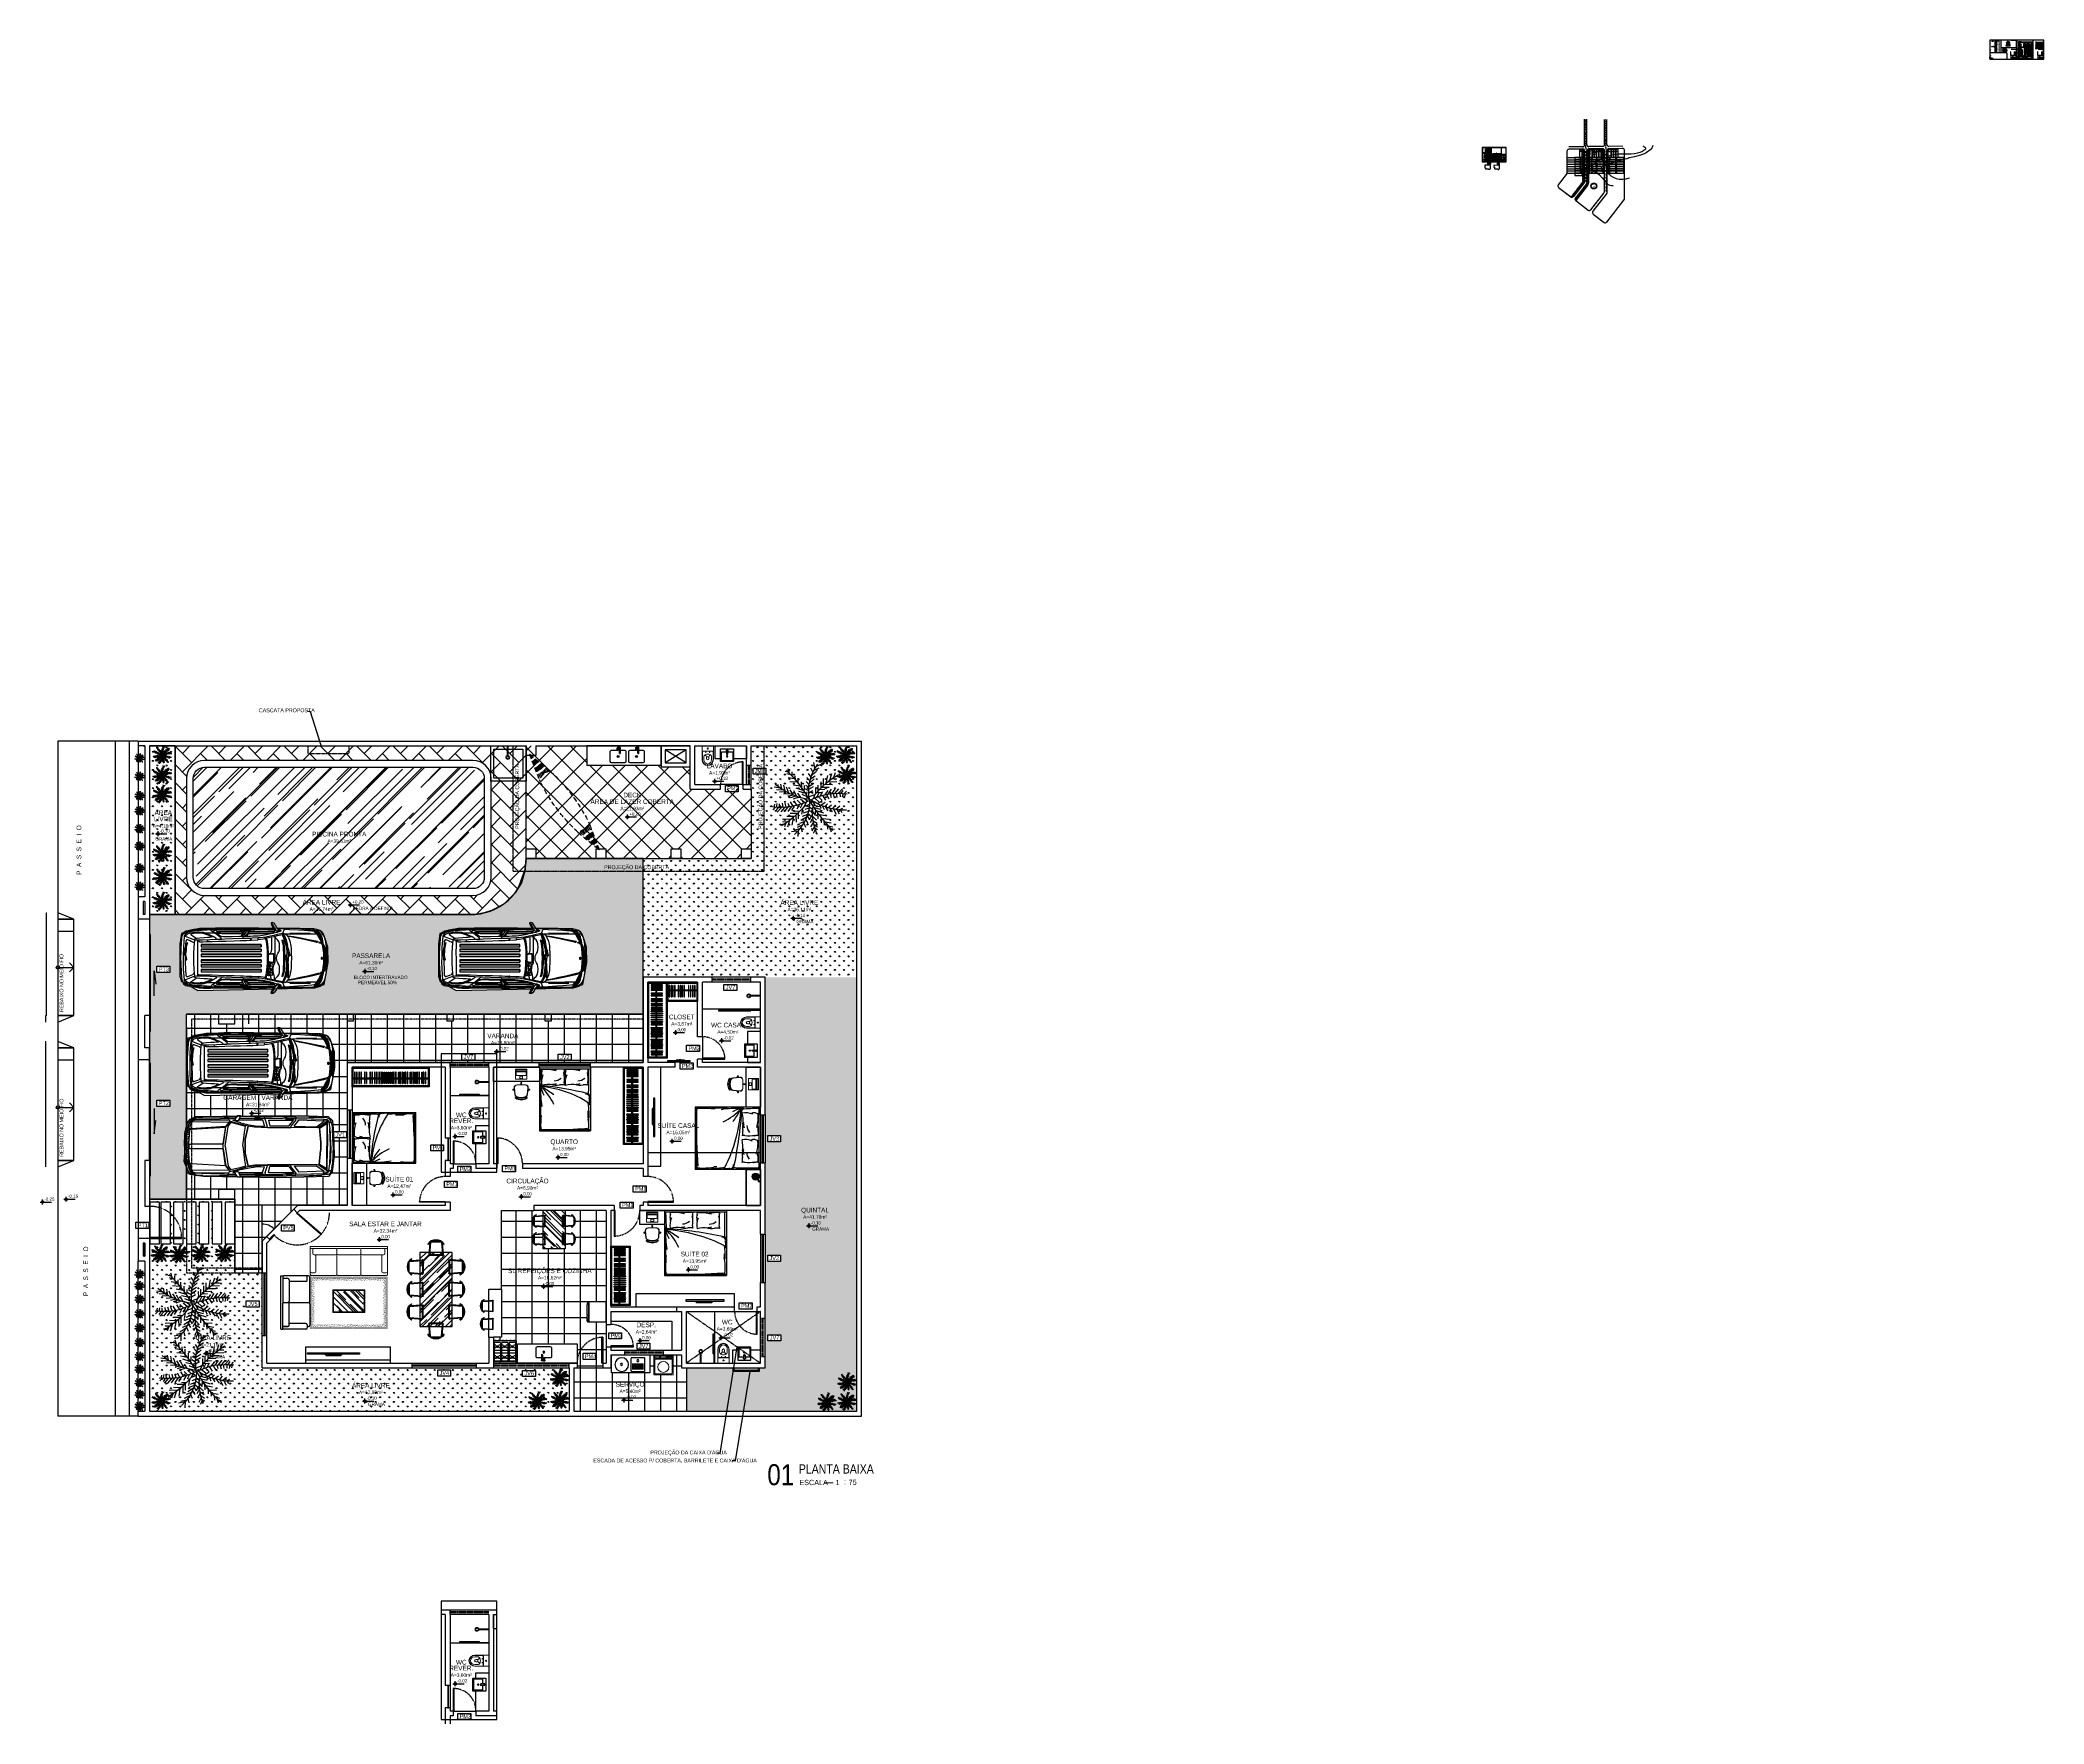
# Model space of a CAD drawing. Header units: millimetres. Extents: x -3025 to 3208, y -4770 to 469.
import ezdxf
from ezdxf.enums import TextEntityAlignment as Align

# ---------------------------------------------------------------- set-up
doc = ezdxf.new("R2010")
doc.units = ezdxf.units.MM
doc.header["$MEASUREMENT"] = 0
for name, pattern in [('CENTER2', [28.575, 19.05, -3.175, 3.175, -3.175]), ('CONTINU', [0]), ('CONTINUO', [0]), ('DASHDOT', [1, 0.5, -0.25, 0, -0.25]), ('DASHDOT2', [0.5, 0.25, -0.125, 0, -0.125]), ('DASHED2', [0.375, 0.25, -0.125]), ('HIDDEN', [0.375, 0.25, -0.125]), ('HIDDEN2', [0.1875, 0.125, -0.0625])]:
    doc.linetypes.add(name, pattern=pattern)
doc.layers.get('0').update_dxf_attribs({"linetype": 'CONTINUOUS'})
doc.layers.get('DEFPOINTS').update_dxf_attribs({"linetype": 'CONTINUOUS'})
for name, color, linetype in [('003', 3, 'CONTINUOUS'), ('01', 4, 'CONTINUOUS'), ('02', 2, 'CONTINUOUS'), ('050', 7, 'CONTINUOUS'), ('06', 2, 'CONTINUOUS'), ('1', 1, 'CONTINUOUS'), ('a-pem-m', 6, 'CONTINUOUS'), ('A-PEN-R', 1, 'CONTINUOUS'), ('A-PEN-Y', 2, 'CONTINUOUS'), ('A-TXT-Y', 8, 'CONTINUOUS'), ('AGT C-I', 2, 'CONTINUOUS'), ('AGT CI', 252, 'CONTINUOUS'), ('AR-AUX1', 1, 'CONTINUOUS'), ('AR-AUX2', 2, 'CONTINUOUS'), ('AR-MOB', 252, 'CONTINUOUS'), ('AR-TXT', 2, 'CONTINUOUS'), ('ARREDI_attrezzature', 175, 'CONTINUOUS'), ('Bra-Rua Calçadas', 1, 'CONTINUOUS'), ('CABO-ILUM', 3, 'CONTINUOUS'), ('CABO.ILUMI.SOLO', 6, 'CONTINUOUS'), ('CABO50', 190, 'CABO50ESC100'), ('Calçada', 1, 'CONTINUOUS'), ('COTA', 7, 'CONTINUOUS'), ('COTAS', 3, 'CONTINUOUS'), ('COTAS01', 7, 'CONTINUOUS'), ('COZINHA', 6, 'CONTINUOUS'), ('E-hatch', 8, 'CONTINUOUS'), ('E-pen-m', 6, 'CONTINUOUS'), ('E-txt-g', 3, 'CONTINUOUS'), ('E-TXT-Y', 2, 'CONTINUOUS'), ('EIXO DAS VIAS', 252, 'DASHDOT'), ('eletroduto parede e teto', 2, 'CONTINU'), ('eletroduto_chao', 2, 'HIDDEN2'), ('ESPECIFICAÇÃO02', 7, 'CONTINUOUS'), ('FIACAO', 1, 'CONTINUOUS'), ('HIDROSSANITÁRIO', 8, 'CONTINUOUS'), ('LAYER1', 7, 'CONTINUOUS'), ('LAYER7', 4, 'CONTINUOUS'), ("LINHA - PROJETU'S", 1, 'CONTINUOUS'), ('Lotes', 2, 'CONTINUOUS'), ('LUMINO', 4, 'CONTINUOUS'), ('MOB', 251, 'CONTINUOUS'), ('MOBIL', 7, 'CONTINUOUS'), ('Nomes de Ruas', 3, 'CONTINUOUS'), ('Numero de lotes', 5, 'CONTINUOUS'), ('númeraçãoquadras', 4, 'CONTINUOUS'), ('P2', 1, 'CONTINUOUS'), ('PAR-W', 7, 'CONTINUOUS'), ('PONTOS_ELETRICOS', 2, 'CONTINUOUS'), ("PRANCHA - PROJETU'S", 7, 'CONTINUOUS'), ('projeção', 6, 'CONTINUOUS'), ('SOMENTE_TUBULACAO', 2, 'CONTINUOUS'), ('TEXTO', 2, 'CONTINUOUS'), ('TEXTO2', 3, 'CONTINUOUS'), ('TEXTOS', 2, 'CONTINUOUS'), ('TXT_0', 7, 'CONTINUOUS'), ('VE', 118, 'CONTINUOUS'), ('VEGET', 76, 'CONTINUOUS'), ('WAYPOINTS2', 7, 'CONTINUOUS'), ('Área Verde Alameda etc.', 92, 'CONTINUOUS')]:
    doc.layers.add(name, color=color, linetype=linetype)
for name, color, linetype, lineweight in [('DI-Disjuntor', 1, 'CONTINUOUS', 30), ('DI-Linhas do diagrama', 9, 'CONTINUOUS', 20), ('DI-Textos do diagrama', 7, 'CONTINUOUS', 20), ('DI-Título do diagrama', 3, 'CONTINUOUS', 30), ('E-Cta-W', 7, 'CONTINUOUS', 20), ('E-Lay-9', 9, 'CONTINUOUS', 9), ('E-Pen-C', 4, 'CONTINUOUS', 15), ('E-Pen-G', 3, 'CONTINUOUS', 30), ('E-Txt-W', 7, 'CONTINUOUS', 20), ('LEGENDA', 7, 'CONTINUOUS', 0)]:
    doc.layers.add(name, color=color, linetype=linetype, lineweight=lineweight)
doc.styles.add('arcad1', font='romans.shx')
doc.styles.add('ARIAL', font='arial.ttf', dxfattribs={"height": 2})
doc.styles.add('CARIMBO_DADOS', font='arial.ttf')
doc.styles.add('CENTURY', font='GOTHIC.TTF')
doc.styles.add('F2', font='ARIALN.TTF')
doc.styles.add('HELVET', font='HELVET.SHX')
doc.styles.add('INTERRUPTOR', font='romant__.ttf', dxfattribs={"height": 0.6})
doc.styles.add('PADRAO_TXT', font='romans.shx')
doc.styles.add('REG140', font='romans.shx', dxfattribs={"width": 0.8, "height": 0.35})
doc.styles.add('REG60', font='romans.shx', dxfattribs={"width": 0.8, "height": 0.15})
doc.styles.add('REG80', font='romans.shx', dxfattribs={"width": 0.8, "height": 0.2})
doc.styles.add('ROMANS', font='romans.shx', dxfattribs={"height": 0.1})
doc.styles.add('SANSSERIF2', font='sanssb__.ttf', dxfattribs={"width": 0.8})
doc.styles.add('STYLE1', font='sanss___.ttf')
doc.styles.add('SWIS 721 CN BT', font='swissc.ttf')
doc.styles.add('TEXTOS', font='romans.shx', dxfattribs={"height": 0.1})
doc.linetypes.add('CABO50ESC100', pattern='A,0.4,-0.2,["+",Standard,S=0.2,R=0,X=-0.0666,Y=-0.1],-0.2', length=0.8)
doc.dimstyles.new('BOLA100', dxfattribs={"dimscale": 0, "dimtxt": 1.9, "dimasz": 0.18, "dimexe": 0.18, "dimexo": 0.063, "dimgap": 0, "dimtad": 1, "dimzin": 4, "dimdsep": 46, "dimtxsty": 'ROMANS', "dimcen": 0.09, "dimse1": 1, "dimse2": 1, "dimsd1": 1, "dimsd2": 1, "dimclrt": 256, "dimaunit": 1, "dimadec": 4, "dimazin": 0, "dimtfac": 1.2, "dimtix": 1, "dimtmove": 2, "dimatfit": 3, "dimfxl": 1, "dimtvp": 2, "dimtolj": 1, "dimtzin": 4, "dimarcsym": 0})
doc.dimstyles.new('DIMENSION-1', dxfattribs={"dimtxt": 0.145, "dimasz": 0.07, "dimexe": 1, "dimexo": 0, "dimgap": 0.12, "dimtad": 1, "dimzin": 7, "dimdsep": 46, "dimtxsty": 'F2', "dimblk1": 'TRACO', "dimblk2": 'TRACO', "dimsah": 1, "dimcen": 1, "dimse1": 1, "dimse2": 1, "dimclrd": 4, "dimclre": 256, "dimclrt": 4, "dimadec": 8, "dimazin": 0, "dimtfac": 1, "dimtix": 1, "dimtmove": 2, "dimatfit": 3, "dimldrblk": 'TRACO', "dimfxl": 1, "dimtolj": 1, "dimtzin": 0, "dimarcsym": 0})
doc.dimstyles.get("Standard").update_dxf_attribs({"dimtxt": 0.18, "dimasz": 0.18, "dimexe": 0.18, "dimexo": 0.0625, "dimgap": 0.09, "dimtad": 0, "dimtih": 1, "dimtoh": 1, "dimdec": 4, "dimzin": 0, "dimdsep": 46, "dimtxsty": 'Standard', "dimcen": 0.09, "dimadec": 0, "dimazin": 0, "dimtfac": 1, "dimtdec": 4, "dimtofl": 0, "dimtmove": 0, "dimatfit": 3, "dimfxl": 1, "dimtolj": 1, "dimtzin": 0, "dimarcsym": 0})
pattern_1 = [(70.06550867, (-310635.0475, -9592880.6872), (-0.8954291075, 0.32475061731), []), (160.06550867, (-310635.0475, -9592880.6872), (-0.32475061731, -0.8954291075), [])]
pattern_2 = [(90, (-60.4137, 66.12446), (-0.5, 1e-16), []), (180, (-60.4137, 66.12446), (-1e-16, -0.5), [])]
pattern_3 = [(90, (-60.41372, 66.12446), (-0.141421356, 0.141421356), [0.0375, -0.245342713]), (45, (-60.41372, 66.12446), (-0.141421356, 0.141421356), [0.0375, -0.1625]), (135, (-60.41372, 66.12446), (-0.141421356, -0.141421356), [0.0375, -0.1625])]
pattern_4 = [(90, (-158294.17, -6555.51), (-50, 1e-14), []), (180, (-158294.17, -6555.51), (-1e-14, -50), [])]
pattern_5 = [(90, (-158294.171, -6555.51), (-14.1421356, 14.1421356), [3.75, -24.5342713]), (45, (-158294.171, -6555.51), (-14.1421356, 14.1421356), [3.75, -16.25]), (135, (-158294.171, -6555.51), (-14.1421356, -14.1421356), [3.75, -16.25])]

# ---------------------------------------------------------------- blocks, each defined once
blk = doc.blocks.new('*D228')
at = {"layer": 'DEFPOINTS', "color": 0}
for p in [(1823.3, 127.7), (1830.3, 127.7), (1830.3, 125.2)]:
    blk.add_point(p, dxfattribs=at)
at = {"layer": 'COTA', "insert": (1826.8, 125.2), "char_height": 0.1, "attachment_point": 5, "rotation": 0.76528, "style": 'ROMANS'}
blk.add_mtext('\\A1;7.00', dxfattribs=at)
blk = doc.blocks.new('*D229')
at = {"layer": 'DEFPOINTS', "color": 0}
for p in [(1816.2, 128.1), (1823.2, 128.1), (1823.2, 125)]:
    blk.add_point(p, dxfattribs=at)
at = {"layer": 'COTA', "insert": (1819.7, 125), "char_height": 0.1, "attachment_point": 5, "rotation": 0.76528, "style": 'ROMANS'}
blk.add_mtext('\\A1;7.00', dxfattribs=at)
blk = doc.blocks.new('*D230')
at = {"layer": 'DEFPOINTS', "color": 0}
for p in [(1814, 127.6), (1814, 103.3), (1817, 103.4)]:
    blk.add_point(p, dxfattribs=at)
at = {"layer": 'COTA', "insert": (1816.9, 115.5), "char_height": 0.1, "attachment_point": 5, "rotation": 270.76528, "style": 'ROMANS'}
blk.add_mtext('\\A1;24.27', dxfattribs=at)
blk = doc.blocks.new('*D231')
at = {"layer": 'DEFPOINTS', "color": 0}
for p in [(1821, 127.7), (1821, 103.3), (1824.1, 103.4)]:
    blk.add_point(p, dxfattribs=at)
at = {"layer": 'COTA', "insert": (1824, 115.6), "char_height": 0.1, "attachment_point": 5, "rotation": 270.76528, "style": 'ROMANS'}
blk.add_mtext('\\A1;24.37', dxfattribs=at)
blk = doc.blocks.new('*D232')
at = {"layer": 'DEFPOINTS', "color": 0}
for p in [(1828, 127.8), (1828, 103.3), (1830.9, 103.4)]:
    blk.add_point(p, dxfattribs=at)
at = {"layer": 'COTA', "insert": (1830.8, 115.6), "char_height": 0.1, "attachment_point": 5, "rotation": 270.76528, "style": 'ROMANS'}
blk.add_mtext('\\A1;24.47', dxfattribs=at)
blk = doc.blocks.new('*D233')
at = {"layer": 'DEFPOINTS', "color": 0}
for p in [(1835.7, 96.3), (1836.6, 103.3), (1836.6, 96.3)]:
    blk.add_point(p, dxfattribs=at)
at = {"layer": 'COTA', "insert": (1835.7, 99.8), "char_height": 0.1, "attachment_point": 5, "rotation": 270.76528, "style": 'ROMANS'}
blk.add_mtext('\\A1;7.00', dxfattribs=at)
blk = doc.blocks.new('*D234')
at = {"layer": 'DEFPOINTS', "color": 0}
for p in [(1835.9, 82.3), (1836.6, 89.3), (1836.6, 82.3)]:
    blk.add_point(p, dxfattribs=at)
at = {"layer": 'COTA', "insert": (1835.9, 85.8), "char_height": 0.1, "attachment_point": 5, "rotation": 270.76528, "style": 'ROMANS'}
blk.add_mtext('\\A1;7.00', dxfattribs=at)
blk = doc.blocks.new('*D235')
at = {"layer": 'DEFPOINTS', "color": 0}
for p in [(1836, 75.3), (1836.6, 82.3), (1836.6, 75.3)]:
    blk.add_point(p, dxfattribs=at)
at = {"layer": 'COTA', "insert": (1836, 78.8), "char_height": 0.1, "attachment_point": 5, "rotation": 270.76528, "style": 'ROMANS'}
blk.add_mtext('\\A1;7.00', dxfattribs=at)
blk = doc.blocks.new('*D236')
at = {"layer": 'DEFPOINTS', "color": 0}
for p in [(1836.1, 68.3), (1836.6, 75.3), (1836.6, 68.3)]:
    blk.add_point(p, dxfattribs=at)
at = {"layer": 'COTA', "insert": (1836.1, 71.8), "char_height": 0.1, "attachment_point": 5, "rotation": 270.76528, "style": 'ROMANS'}
blk.add_mtext('\\A1;7.00', dxfattribs=at)
blk = doc.blocks.new('*D237')
at = {"layer": 'DEFPOINTS', "color": 0}
for p in [(1836.6, 68.3), (1836.2, 61.3), (1836.6, 61.3)]:
    blk.add_point(p, dxfattribs=at)
at = {"layer": 'COTA', "insert": (1836.2, 64.8), "char_height": 0.1, "attachment_point": 5, "rotation": 270.76528, "style": 'ROMANS'}
blk.add_mtext('\\A1;7.00', dxfattribs=at)
blk = doc.blocks.new('*D238')
at = {"layer": 'DEFPOINTS', "color": 0}
for p in [(1836.3, 54.3), (1836.5, 54.3), (1836.6, 61.3)]:
    blk.add_point(p, dxfattribs=at)
at = {"layer": 'COTA', "insert": (1836.3, 57.8), "char_height": 0.1, "attachment_point": 5, "rotation": 270.76528, "style": 'ROMANS'}
blk.add_mtext('\\A1;7.00', dxfattribs=at)
blk = doc.blocks.new('*D239')
at = {"layer": 'DEFPOINTS', "color": 0}
for p in [(1816.2, 61.2), (1838.7, 61.2), (1838.8, 58.7)]:
    blk.add_point(p, dxfattribs=at)
at = {"layer": 'COTA', "insert": (1827.5, 58.6), "char_height": 0.1, "attachment_point": 5, "rotation": 0.76528, "style": 'ROMANS'}
blk.add_mtext('\\A1;22.50', dxfattribs=at)
blk = doc.blocks.new('*D240')
at = {"layer": 'DEFPOINTS', "color": 0}
for p in [(1816, 68.5), (1838.5, 68.5), (1838.6, 66)]:
    blk.add_point(p, dxfattribs=at)
at = {"layer": 'COTA', "insert": (1827.3, 65.9), "char_height": 0.1, "attachment_point": 5, "rotation": 0.76528, "style": 'ROMANS'}
blk.add_mtext('\\A1;22.50', dxfattribs=at)
blk = doc.blocks.new('*D241')
at = {"layer": 'DEFPOINTS', "color": 0}
for p in [(1815.9, 75.5), (1838.4, 75.5), (1838.5, 72.9)]:
    blk.add_point(p, dxfattribs=at)
at = {"layer": 'COTA', "insert": (1827.2, 72.8), "char_height": 0.1, "attachment_point": 5, "rotation": 0.76528, "style": 'ROMANS'}
blk.add_mtext('\\A1;22.50', dxfattribs=at)
blk = doc.blocks.new('*D242')
at = {"layer": 'DEFPOINTS', "color": 0}
for p in [(1815.9, 82.4), (1838.4, 82.4), (1838.4, 79.8)]:
    blk.add_point(p, dxfattribs=at)
at = {"layer": 'COTA', "insert": (1827.1, 79.7), "char_height": 0.1, "attachment_point": 5, "rotation": 0.76528, "style": 'ROMANS'}
blk.add_mtext('\\A1;22.50', dxfattribs=at)
blk = doc.blocks.new('*D243')
at = {"layer": 'DEFPOINTS', "color": 0}
for p in [(1815.8, 89.4), (1838.3, 89.4), (1838.3, 86.8)]:
    blk.add_point(p, dxfattribs=at)
at = {"layer": 'COTA', "insert": (1827, 86.7), "char_height": 0.1, "attachment_point": 5, "rotation": 0.76528, "style": 'ROMANS'}
blk.add_mtext('\\A1;22.50', dxfattribs=at)
blk = doc.blocks.new('*D244')
at = {"layer": 'DEFPOINTS', "color": 0}
for p in [(1815.7, 96.7), (1838.2, 96.7), (1838.2, 94.2)]:
    blk.add_point(p, dxfattribs=at)
at = {"layer": 'COTA', "insert": (1826.9, 94.1), "char_height": 0.1, "attachment_point": 5, "rotation": 0.76528, "style": 'ROMANS'}
blk.add_mtext('\\A1;22.50', dxfattribs=at)
blk = doc.blocks.new('*D245')
at = {"layer": 'DEFPOINTS', "color": 0}
for p in [(1869, 128.3), (1876, 128.3), (1876, 126)]:
    blk.add_point(p, dxfattribs=at)
at = {"layer": 'COTA', "insert": (1872.5, 126.1), "char_height": 0.1, "attachment_point": 5, "rotation": 0.76528, "style": 'ROMANS'}
blk.add_mtext('\\A1;7.00', dxfattribs=at)
blk = doc.blocks.new('*D246')
at = {"layer": 'DEFPOINTS', "color": 0}
for p in [(1854.9, 128.1), (1862, 128.2), (1862, 125.9)]:
    blk.add_point(p, dxfattribs=at)
at = {"layer": 'COTA', "insert": (1858.5, 125.9), "char_height": 0.1, "attachment_point": 5, "rotation": 0.76528, "style": 'ROMANS'}
blk.add_mtext('\\A1;7.06', dxfattribs=at)
blk = doc.blocks.new('*D247')
at = {"layer": 'DEFPOINTS', "color": 0}
for p in [(1862, 128.2), (1869, 128.2), (1869, 125.9)]:
    blk.add_point(p, dxfattribs=at)
at = {"layer": 'COTA', "insert": (1865.5, 125.9), "char_height": 0.1, "attachment_point": 5, "rotation": 0.76528, "style": 'ROMANS'}
blk.add_mtext('\\A1;7.00', dxfattribs=at)
blk = doc.blocks.new('*D248')
at = {"layer": 'DEFPOINTS', "color": 0}
for p in [(1862, 128.2), (1862, 103.3), (1864.6, 103.3)]:
    blk.add_point(p, dxfattribs=at)
at = {"layer": 'COTA', "insert": (1864.5, 115.8), "char_height": 0.1, "attachment_point": 5, "rotation": 270.76528, "style": 'ROMANS'}
blk.add_mtext('\\A1;24.92', dxfattribs=at)
blk = doc.blocks.new('*D249')
at = {"layer": 'DEFPOINTS', "color": 0}
for p in [(1869, 128.3), (1869, 103.3), (1871.5, 103.3)]:
    blk.add_point(p, dxfattribs=at)
at = {"layer": 'COTA', "insert": (1871.4, 115.9), "char_height": 0.1, "attachment_point": 5, "rotation": 270.76528, "style": 'ROMANS'}
blk.add_mtext('\\A1;25.02', dxfattribs=at)
blk = doc.blocks.new('*D250')
at = {"layer": 'DEFPOINTS', "color": 0}
for p in [(1876, 128.4), (1876, 103.3), (1878.7, 103.3)]:
    blk.add_point(p, dxfattribs=at)
at = {"layer": 'COTA', "insert": (1878.6, 115.9), "char_height": 0.1, "attachment_point": 5, "rotation": 270.76528, "style": 'ROMANS'}
blk.add_mtext('\\A1;25.12', dxfattribs=at)
blk = doc.blocks.new('*D251')
at = {"layer": 'DEFPOINTS', "color": 0}
for p in [(1848.9, 124.1), (1848.9, 103.3), (1851.7, 103.4)]:
    blk.add_point(p, dxfattribs=at)
at = {"layer": 'COTA', "insert": (1851.6, 113.8), "char_height": 0.1, "attachment_point": 5, "rotation": 270.76528, "style": 'ROMANS'}
blk.add_mtext('\\A1;20.83', dxfattribs=at)
blk = doc.blocks.new('*D252')
at = {"layer": 'DEFPOINTS', "color": 0}
for p in [(1851, 103.3), (1876, 103.3), (1876, 100.9)]:
    blk.add_point(p, dxfattribs=at)
at = {"layer": 'COTA', "insert": (1863.5, 100.8), "char_height": 0.1, "attachment_point": 5, "rotation": 0.76528, "style": 'ROMANS'}
blk.add_mtext('\\A1;25.00', dxfattribs=at)
blk = doc.blocks.new('*D253')
at = {"layer": 'DEFPOINTS', "color": 0}
for p in [(1876, 103.3), (1901, 103.3), (1901, 100.7)]:
    blk.add_point(p, dxfattribs=at)
at = {"layer": 'COTA', "insert": (1888.5, 100.6), "char_height": 0.1, "attachment_point": 5, "rotation": 0.76528, "style": 'ROMANS'}
blk.add_mtext('\\A1;25.00', dxfattribs=at)
blk = doc.blocks.new('*D254')
at = {"layer": 'DEFPOINTS', "color": 0}
for p in [(1816.3, 103.4), (1816.3, 96.4), (1818.9, 96.4)]:
    blk.add_point(p, dxfattribs=at)
at = {"layer": 'COTA', "insert": (1818.9, 99.9), "char_height": 0.1, "attachment_point": 5, "rotation": 270.76528, "style": 'ROMANS'}
blk.add_mtext('\\A1;7.00', dxfattribs=at)
blk = doc.blocks.new('*D255')
at = {"layer": 'DEFPOINTS', "color": 0}
for p in [(1816.3, 96.4), (1816.3, 89.4), (1819, 89.4)]:
    blk.add_point(p, dxfattribs=at)
at = {"layer": 'COTA', "insert": (1819, 92.9), "char_height": 0.1, "attachment_point": 5, "rotation": 270.76528, "style": 'ROMANS'}
blk.add_mtext('\\A1;7.00', dxfattribs=at)
blk = doc.blocks.new('*D256')
at = {"layer": 'DEFPOINTS', "color": 0}
for p in [(1816.3, 89.4), (1816.3, 82.4), (1819.1, 82.4)]:
    blk.add_point(p, dxfattribs=at)
at = {"layer": 'COTA', "insert": (1819.1, 85.9), "char_height": 0.1, "attachment_point": 5, "rotation": 270.76528, "style": 'ROMANS'}
blk.add_mtext('\\A1;7.00', dxfattribs=at)
blk = doc.blocks.new('*D257')
at = {"layer": 'DEFPOINTS', "color": 0}
for p in [(1816.2, 75.4), (1816.3, 82.4), (1819.2, 75.4)]:
    blk.add_point(p, dxfattribs=at)
at = {"layer": 'COTA', "insert": (1819.2, 78.9), "char_height": 0.1, "attachment_point": 5, "rotation": 270.76528, "style": 'ROMANS'}
blk.add_mtext('\\A1;7.00', dxfattribs=at)
blk = doc.blocks.new('*D258')
at = {"layer": 'DEFPOINTS', "color": 0}
for p in [(1816.2, 75.4), (1816.2, 68.4), (1819.3, 68.4)]:
    blk.add_point(p, dxfattribs=at)
at = {"layer": 'COTA', "insert": (1819.3, 71.9), "char_height": 0.1, "attachment_point": 5, "rotation": 270.76528, "style": 'ROMANS'}
blk.add_mtext('\\A1;7.00', dxfattribs=at)
blk = doc.blocks.new('*D259')
at = {"layer": 'DEFPOINTS', "color": 0}
for p in [(1816.2, 68.4), (1816.2, 61.4), (1819.4, 61.4)]:
    blk.add_point(p, dxfattribs=at)
at = {"layer": 'COTA', "insert": (1819.4, 64.9), "char_height": 0.1, "attachment_point": 5, "rotation": 270.76528, "style": 'ROMANS'}
blk.add_mtext('\\A1;7.00', dxfattribs=at)
blk = doc.blocks.new('*D260')
at = {"layer": 'DEFPOINTS', "color": 0}
for p in [(1816.2, 61.4), (1816.2, 54.4), (1819.5, 54.4)]:
    blk.add_point(p, dxfattribs=at)
at = {"layer": 'COTA', "insert": (1819.5, 57.9), "char_height": 0.1, "attachment_point": 5, "rotation": 270.76528, "style": 'ROMANS'}
blk.add_mtext('\\A1;7.00', dxfattribs=at)
blk = doc.blocks.new('*D261')
at = {"layer": 'DEFPOINTS', "color": 0}
for p in [(1848.9, 103.3), (1848.9, 96.3), (1851.5, 96.3)]:
    blk.add_point(p, dxfattribs=at)
at = {"layer": 'COTA', "insert": (1851.5, 99.8), "char_height": 0.1, "attachment_point": 5, "rotation": 270.76528, "style": 'ROMANS'}
blk.add_mtext('\\A1;7.00', dxfattribs=at)
blk = doc.blocks.new('*D262')
at = {"layer": 'DEFPOINTS', "color": 0}
for p in [(1848.9, 96.3), (1848.9, 89.3), (1851.6, 89.3)]:
    blk.add_point(p, dxfattribs=at)
at = {"layer": 'COTA', "insert": (1851.6, 92.8), "char_height": 0.1, "attachment_point": 5, "rotation": 270.76528, "style": 'ROMANS'}
blk.add_mtext('\\A1;7.00', dxfattribs=at)
blk = doc.blocks.new('*D263')
at = {"layer": 'DEFPOINTS', "color": 0}
for p in [(1848.9, 89.3), (1848.9, 82.3), (1851.7, 82.4)]:
    blk.add_point(p, dxfattribs=at)
at = {"layer": 'COTA', "insert": (1851.7, 85.9), "char_height": 0.1, "attachment_point": 5, "rotation": 270.76528, "style": 'ROMANS'}
blk.add_mtext('\\A1;7.00', dxfattribs=at)
blk = doc.blocks.new('*D264')
at = {"layer": 'DEFPOINTS', "color": 0}
for p in [(1848.9, 82.3), (1848.9, 75.3), (1851.8, 75.4)]:
    blk.add_point(p, dxfattribs=at)
at = {"layer": 'COTA', "insert": (1851.8, 78.9), "char_height": 0.1, "attachment_point": 5, "rotation": 270.76528, "style": 'ROMANS'}
blk.add_mtext('\\A1;7.00', dxfattribs=at)
blk = doc.blocks.new('*D265')
at = {"layer": 'DEFPOINTS', "color": 0}
for p in [(1848.9, 75.3), (1848.9, 68.3), (1851.9, 68.4)]:
    blk.add_point(p, dxfattribs=at)
at = {"layer": 'COTA', "insert": (1851.9, 71.9), "char_height": 0.1, "attachment_point": 5, "rotation": 270.76528, "style": 'ROMANS'}
blk.add_mtext('\\A1;7.00', dxfattribs=at)
blk = doc.blocks.new('*D266')
at = {"layer": 'DEFPOINTS', "color": 0}
for p in [(1848.9, 68.3), (1848.9, 61.3), (1852, 61.4)]:
    blk.add_point(p, dxfattribs=at)
at = {"layer": 'COTA', "insert": (1852, 64.9), "char_height": 0.1, "attachment_point": 5, "rotation": 270.76528, "style": 'ROMANS'}
blk.add_mtext('\\A1;7.00', dxfattribs=at)
blk = doc.blocks.new('*D267')
at = {"layer": 'DEFPOINTS', "color": 0}
for p in [(1848.9, 61.3), (1848.9, 54.3), (1852, 54.4)]:
    blk.add_point(p, dxfattribs=at)
at = {"layer": 'COTA', "insert": (1852.1, 57.9), "char_height": 0.1, "attachment_point": 5, "rotation": 270.76528, "style": 'ROMANS'}
blk.add_mtext('\\A1;7.00', dxfattribs=at)
blk = doc.blocks.new('*D268')
at = {"layer": 'DEFPOINTS', "color": 0}
for p in [(1851, 96.3), (1876, 96.3), (1876, 93.9)]:
    blk.add_point(p, dxfattribs=at)
at = {"layer": 'COTA', "insert": (1863.5, 93.8), "char_height": 0.1, "attachment_point": 5, "rotation": 0.76528, "style": 'ROMANS'}
blk.add_mtext('\\A1;25.00', dxfattribs=at)
blk = doc.blocks.new('*D269')
at = {"layer": 'DEFPOINTS', "color": 0}
for p in [(1876, 96.3), (1901, 96.3), (1901, 93.7)]:
    blk.add_point(p, dxfattribs=at)
at = {"layer": 'COTA', "insert": (1888.5, 93.6), "char_height": 0.1, "attachment_point": 5, "rotation": 0.76528, "style": 'ROMANS'}
blk.add_mtext('\\A1;25.00', dxfattribs=at)
blk = doc.blocks.new('*D270')
at = {"layer": 'DEFPOINTS', "color": 0}
for p in [(1851, 89.3), (1876, 89.3), (1876, 86.9)]:
    blk.add_point(p, dxfattribs=at)
at = {"layer": 'COTA', "insert": (1863.5, 86.8), "char_height": 0.1, "attachment_point": 5, "rotation": 0.76528, "style": 'ROMANS'}
blk.add_mtext('\\A1;25.00', dxfattribs=at)
blk = doc.blocks.new('*D271')
at = {"layer": 'DEFPOINTS', "color": 0}
for p in [(1876, 89.3), (1901, 89.3), (1901, 86.7)]:
    blk.add_point(p, dxfattribs=at)
at = {"layer": 'COTA', "insert": (1888.5, 86.6), "char_height": 0.1, "attachment_point": 5, "rotation": 0.76528, "style": 'ROMANS'}
blk.add_mtext('\\A1;25.00', dxfattribs=at)
blk = doc.blocks.new('*D272')
at = {"layer": 'DEFPOINTS', "color": 0}
for p in [(1851, 82.3), (1876, 82.3), (1876, 79.9)]:
    blk.add_point(p, dxfattribs=at)
at = {"layer": 'COTA', "insert": (1863.5, 79.8), "char_height": 0.1, "attachment_point": 5, "rotation": 0.76528, "style": 'ROMANS'}
blk.add_mtext('\\A1;25.00', dxfattribs=at)
blk = doc.blocks.new('*D273')
at = {"layer": 'DEFPOINTS', "color": 0}
for p in [(1876, 82.3), (1901, 82.3), (1901, 79.7)]:
    blk.add_point(p, dxfattribs=at)
at = {"layer": 'COTA', "insert": (1888.5, 79.6), "char_height": 0.1, "attachment_point": 5, "rotation": 0.76528, "style": 'ROMANS'}
blk.add_mtext('\\A1;25.00', dxfattribs=at)
blk = doc.blocks.new('*D274')
at = {"layer": 'DEFPOINTS', "color": 0}
for p in [(1850.9, 75.3), (1875.9, 75.3), (1876, 72.9)]:
    blk.add_point(p, dxfattribs=at)
at = {"layer": 'COTA', "insert": (1863.5, 72.8), "char_height": 0.1, "attachment_point": 5, "rotation": 0.76528, "style": 'ROMANS'}
blk.add_mtext('\\A1;25.00', dxfattribs=at)
blk = doc.blocks.new('*D275')
at = {"layer": 'DEFPOINTS', "color": 0}
for p in [(1875.9, 75.3), (1900.9, 75.3), (1901, 72.7)]:
    blk.add_point(p, dxfattribs=at)
at = {"layer": 'COTA', "insert": (1888.5, 72.6), "char_height": 0.1, "attachment_point": 5, "rotation": 0.76528, "style": 'ROMANS'}
blk.add_mtext('\\A1;25.00', dxfattribs=at)
blk = doc.blocks.new('*D276')
at = {"layer": 'DEFPOINTS', "color": 0}
for p in [(1850.9, 68.3), (1875.9, 68.3), (1876, 65.9)]:
    blk.add_point(p, dxfattribs=at)
at = {"layer": 'COTA', "insert": (1863.5, 65.8), "char_height": 0.1, "attachment_point": 5, "rotation": 0.76528, "style": 'ROMANS'}
blk.add_mtext('\\A1;25.00', dxfattribs=at)
blk = doc.blocks.new('*D277')
at = {"layer": 'DEFPOINTS', "color": 0}
for p in [(1875.9, 68.3), (1900.9, 68.3), (1901, 65.7)]:
    blk.add_point(p, dxfattribs=at)
at = {"layer": 'COTA', "insert": (1888.5, 65.6), "char_height": 0.1, "attachment_point": 5, "rotation": 0.76528, "style": 'ROMANS'}
blk.add_mtext('\\A1;25.00', dxfattribs=at)
blk = doc.blocks.new('*D278')
at = {"layer": 'DEFPOINTS', "color": 0}
for p in [(1850.9, 61.3), (1875.9, 61.3), (1876, 58.9)]:
    blk.add_point(p, dxfattribs=at)
at = {"layer": 'COTA', "insert": (1863.5, 58.8), "char_height": 0.1, "attachment_point": 5, "rotation": 0.76528, "style": 'ROMANS'}
blk.add_mtext('\\A1;25.00', dxfattribs=at)
blk = doc.blocks.new('*D279')
at = {"layer": 'DEFPOINTS', "color": 0}
for p in [(1875.9, 61.3), (1900.9, 61.3), (1901, 58.7)]:
    blk.add_point(p, dxfattribs=at)
at = {"layer": 'COTA', "insert": (1888.5, 58.6), "char_height": 0.1, "attachment_point": 5, "rotation": 0.76528, "style": 'ROMANS'}
blk.add_mtext('\\A1;25.00', dxfattribs=at)
blk = doc.blocks.new('*D280')
at = {"layer": 'DEFPOINTS', "color": 0}
for p in [(1816.3, 103.4), (1823.3, 104.3), (1823.3, 103.3)]:
    blk.add_point(p, dxfattribs=at)
at = {"layer": 'COTA', "insert": (1819.8, 104.4), "char_height": 0.1, "attachment_point": 5, "rotation": 359.95, "style": 'ROMANS'}
blk.add_mtext('\\A1;7.00', dxfattribs=at)
blk = doc.blocks.new('*D281')
at = {"layer": 'DEFPOINTS', "color": 0}
for p in [(1823.3, 103.3), (1830.3, 104.3), (1830.3, 103.3)]:
    blk.add_point(p, dxfattribs=at)
at = {"layer": 'COTA', "insert": (1826.8, 104.4), "char_height": 0.1, "attachment_point": 5, "rotation": 359.95, "style": 'ROMANS'}
blk.add_mtext('\\A1;7.00', dxfattribs=at)
blk = doc.blocks.new('*D282')
at = {"layer": 'DEFPOINTS', "color": 0}
for p in [(1830.3, 103.3), (1838.8, 104.3), (1838.8, 103.3)]:
    blk.add_point(p, dxfattribs=at)
at = {"layer": 'COTA', "insert": (1834.5, 104.4), "char_height": 0.1, "attachment_point": 5, "rotation": 359.95, "style": 'ROMANS'}
blk.add_mtext('\\A1;8.50', dxfattribs=at)
blk = doc.blocks.new('*D283')
at = {"layer": 'DEFPOINTS', "color": 0}
for p in [(1862, 103.3), (1869, 104.6), (1869, 103.3)]:
    blk.add_point(p, dxfattribs=at)
at = {"layer": 'COTA', "insert": (1865.5, 104.7), "char_height": 0.1, "attachment_point": 5, "rotation": 359.95, "style": 'ROMANS'}
blk.add_mtext('\\A1;7.00', dxfattribs=at)
blk = doc.blocks.new('*D284')
at = {"layer": 'DEFPOINTS', "color": 0}
for p in [(1876, 103.3), (1883, 104.6), (1883, 103.3)]:
    blk.add_point(p, dxfattribs=at)
at = {"layer": 'COTA', "insert": (1879.5, 104.7), "char_height": 0.1, "attachment_point": 5, "rotation": 359.95, "style": 'ROMANS'}
blk.add_mtext('\\A1;7.00', dxfattribs=at)
blk = doc.blocks.new('*D285')
at = {"layer": 'DEFPOINTS', "color": 0}
for p in [(1770.4, 54.4), (1771.5, 54.4), (1771.5, 47.4)]:
    blk.add_point(p, dxfattribs=at)
at = {"layer": 'COTA', "insert": (1770.4, 50.9), "char_height": 0.1, "attachment_point": 5, "rotation": 89.95, "style": 'ROMANS'}
blk.add_mtext('\\A1;7.00', dxfattribs=at)
blk = doc.blocks.new('*D286')
at = {"layer": 'DEFPOINTS', "color": 0}
for p in [(1770.5, 61.4), (1771.5, 61.4), (1771.5, 54.4)]:
    blk.add_point(p, dxfattribs=at)
at = {"layer": 'COTA', "insert": (1770.4, 57.9), "char_height": 0.1, "attachment_point": 5, "rotation": 89.95, "style": 'ROMANS'}
blk.add_mtext('\\A1;7.00', dxfattribs=at)
blk = doc.blocks.new('*D287')
at = {"layer": 'DEFPOINTS', "color": 0}
for p in [(1770.5, 68.4), (1771.5, 68.4), (1771.5, 61.4)]:
    blk.add_point(p, dxfattribs=at)
at = {"layer": 'COTA', "insert": (1770.4, 64.9), "char_height": 0.1, "attachment_point": 5, "rotation": 89.95, "style": 'ROMANS'}
blk.add_mtext('\\A1;7.00', dxfattribs=at)
blk = doc.blocks.new('*D288')
at = {"layer": 'DEFPOINTS', "color": 0}
for p in [(1770.5, 75.4), (1771.5, 75.4), (1771.5, 68.4)]:
    blk.add_point(p, dxfattribs=at)
at = {"layer": 'COTA', "insert": (1770.4, 71.9), "char_height": 0.1, "attachment_point": 5, "rotation": 89.95, "style": 'ROMANS'}
blk.add_mtext('\\A1;7.00', dxfattribs=at)
blk = doc.blocks.new('*D289')
at = {"layer": 'DEFPOINTS', "color": 0}
for p in [(1770.5, 82.4), (1771.5, 75.4), (1771.6, 82.4)]:
    blk.add_point(p, dxfattribs=at)
at = {"layer": 'COTA', "insert": (1770.4, 78.9), "char_height": 0.1, "attachment_point": 5, "rotation": 89.95, "style": 'ROMANS'}
blk.add_mtext('\\A1;7.00', dxfattribs=at)
blk = doc.blocks.new('*D290')
at = {"layer": 'DEFPOINTS', "color": 0}
for p in [(1770.5, 89.4), (1771.6, 89.4), (1771.6, 82.4)]:
    blk.add_point(p, dxfattribs=at)
at = {"layer": 'COTA', "insert": (1770.4, 85.9), "char_height": 0.1, "attachment_point": 5, "rotation": 89.95, "style": 'ROMANS'}
blk.add_mtext('\\A1;7.00', dxfattribs=at)
blk = doc.blocks.new('*D291')
at = {"layer": 'DEFPOINTS', "color": 0}
for p in [(1770.5, 96.4), (1771.6, 96.4), (1771.6, 89.4)]:
    blk.add_point(p, dxfattribs=at)
at = {"layer": 'COTA', "insert": (1770.4, 92.9), "char_height": 0.1, "attachment_point": 5, "rotation": 89.95, "style": 'ROMANS'}
blk.add_mtext('\\A1;7.00', dxfattribs=at)
blk = doc.blocks.new('*D292')
at = {"layer": 'DEFPOINTS', "color": 0}
for p in [(1770.5, 103.4), (1771.6, 103.4), (1771.6, 96.4)]:
    blk.add_point(p, dxfattribs=at)
at = {"layer": 'COTA', "insert": (1770.4, 99.9), "char_height": 0.1, "attachment_point": 5, "rotation": 89.95, "style": 'ROMANS'}
blk.add_mtext('\\A1;7.00', dxfattribs=at)
blk = doc.blocks.new('*D293')
at = {"layer": 'DEFPOINTS', "color": 0}
for p in [(1770.5, 127), (1771.6, 127), (1771.6, 103.4)]:
    blk.add_point(p, dxfattribs=at)
at = {"layer": 'COTA', "insert": (1770.4, 115.2), "char_height": 0.1, "attachment_point": 5, "rotation": 89.95, "style": 'ROMANS'}
blk.add_mtext('\\A1;23.64', dxfattribs=at)
blk = doc.blocks.new('*D294')
at = {"layer": 'DEFPOINTS', "color": 0}
for p in [(1749.1, 103.4), (1771.6, 103.4), (1771.6, 101)]:
    blk.add_point(p, dxfattribs=at)
at = {"layer": 'COTA', "insert": (1760.4, 100.9), "char_height": 0.1, "attachment_point": 5, "rotation": 0.76528, "style": 'ROMANS'}
blk.add_mtext('\\A1;22.50', dxfattribs=at)
blk = doc.blocks.new('*D295')
at = {"layer": 'DEFPOINTS', "color": 0}
for p in [(1749.1, 82.4), (1771.6, 82.4), (1771.6, 79.3)]:
    blk.add_point(p, dxfattribs=at)
at = {"layer": 'COTA', "insert": (1760.3, 79.3), "char_height": 0.1, "attachment_point": 5, "rotation": 359.95, "style": 'ROMANS'}
blk.add_mtext('\\A1;22.50', dxfattribs=at)
blk = doc.blocks.new('*D296')
at = {"layer": 'DEFPOINTS', "color": 0}
for p in [(1749, 75.4), (1771.5, 75.4), (1771.5, 72.9)]:
    blk.add_point(p, dxfattribs=at)
at = {"layer": 'COTA', "insert": (1760.3, 72.9), "char_height": 0.1, "attachment_point": 5, "rotation": 359.95, "style": 'ROMANS'}
blk.add_mtext('\\A1;22.50', dxfattribs=at)
blk = doc.blocks.new('*D297')
at = {"layer": 'DEFPOINTS', "color": 0}
for p in [(1749, 68.4), (1771.5, 68.4), (1771.5, 65.5)]:
    blk.add_point(p, dxfattribs=at)
at = {"layer": 'COTA', "insert": (1760.3, 65.5), "char_height": 0.1, "attachment_point": 5, "rotation": 359.95, "style": 'ROMANS'}
blk.add_mtext('\\A1;22.50', dxfattribs=at)
blk = doc.blocks.new('*D298')
at = {"layer": 'DEFPOINTS', "color": 0}
for p in [(1749, 54.4), (1771.5, 54.4), (1771.5, 51.8)]:
    blk.add_point(p, dxfattribs=at)
at = {"layer": 'COTA', "insert": (1760.3, 51.9), "char_height": 0.1, "attachment_point": 5, "rotation": 359.95, "style": 'ROMANS'}
blk.add_mtext('\\A1;22.50', dxfattribs=at)
blk = doc.blocks.new('*D299')
at = {"layer": 'DEFPOINTS', "color": 0}
for p in [(1763.1, 126.9), (1765.6, 126.9), (1763.1, 103.4)]:
    blk.add_point(p, dxfattribs=at)
at = {"layer": 'COTA', "insert": (1765.6, 115.2), "char_height": 0.1, "attachment_point": 5, "rotation": 89.95, "style": 'ROMANS'}
blk.add_mtext('\\A1;23.52', dxfattribs=at)
blk = doc.blocks.new('*D300')
at = {"layer": 'DEFPOINTS', "color": 0}
for p in [(1763.1, 103.4), (1771.6, 104.5), (1771.6, 103.4)]:
    blk.add_point(p, dxfattribs=at)
at = {"layer": 'COTA', "insert": (1767.3, 104.6), "char_height": 0.1, "attachment_point": 5, "rotation": 359.95, "style": 'ROMANS'}
blk.add_mtext('\\A1;8.50', dxfattribs=at)
blk = doc.blocks.new('*D301')
at = {"layer": 'DEFPOINTS', "color": 0}
for p in [(1763.1, 126.9), (1771.6, 127), (1771.6, 124.8)]:
    blk.add_point(p, dxfattribs=at)
at = {"layer": 'COTA', "insert": (1767.4, 124.8), "char_height": 0.1, "attachment_point": 5, "rotation": 0.76528, "style": 'ROMANS'}
blk.add_mtext('\\A1;8.50', dxfattribs=at)
blk = doc.blocks.new('*D302')
at = {"layer": 'DEFPOINTS', "color": 0}
for p in [(1793.8, 103.4), (1802.3, 104.6), (1802.3, 103.4)]:
    blk.add_point(p, dxfattribs=at)
at = {"layer": 'COTA', "insert": (1798, 104.6), "char_height": 0.1, "attachment_point": 5, "rotation": 359.95, "style": 'ROMANS'}
blk.add_mtext('\\A1;8.50', dxfattribs=at)
blk = doc.blocks.new('*D303')
at = {"layer": 'DEFPOINTS', "color": 0}
for p in [(1793.8, 103.4), (1816.3, 103.4), (1816.3, 100.9)]:
    blk.add_point(p, dxfattribs=at)
at = {"layer": 'COTA', "insert": (1805, 100.9), "char_height": 0.1, "attachment_point": 5, "rotation": 359.95, "style": 'ROMANS'}
blk.add_mtext('\\A1;22.50', dxfattribs=at)
blk = doc.blocks.new('*D304')
at = {"layer": 'DEFPOINTS', "color": 0}
for p in [(1793.8, 96.4), (1816.3, 96.4), (1816.3, 93.8)]:
    blk.add_point(p, dxfattribs=at)
at = {"layer": 'COTA', "insert": (1805, 93.9), "char_height": 0.1, "attachment_point": 5, "rotation": 359.95, "style": 'ROMANS'}
blk.add_mtext('\\A1;22.50', dxfattribs=at)
blk = doc.blocks.new('*D305')
at = {"layer": 'DEFPOINTS', "color": 0}
for p in [(1793.8, 127.3), (1802.3, 127.4), (1802.3, 124.7)]:
    blk.add_point(p, dxfattribs=at)
at = {"layer": 'COTA', "insert": (1798.1, 124.7), "char_height": 0.1, "attachment_point": 5, "rotation": 0.76528, "style": 'ROMANS'}
blk.add_mtext('\\A1;8.50', dxfattribs=at)
blk = doc.blocks.new('*D306')
at = {"layer": 'DEFPOINTS', "color": 0}
for p in [(1793.8, 89.4), (1816.3, 89.4), (1816.3, 86.7)]:
    blk.add_point(p, dxfattribs=at)
at = {"layer": 'COTA', "insert": (1805, 86.8), "char_height": 0.1, "attachment_point": 5, "rotation": 359.95, "style": 'ROMANS'}
blk.add_mtext('\\A1;22.50', dxfattribs=at)
blk = doc.blocks.new('*D307')
at = {"layer": 'DEFPOINTS', "color": 0}
for p in [(1793.8, 82.4), (1816.3, 82.4), (1816.3, 79.5)]:
    blk.add_point(p, dxfattribs=at)
at = {"layer": 'COTA', "insert": (1805, 79.5), "char_height": 0.1, "attachment_point": 5, "rotation": 359.95, "style": 'ROMANS'}
blk.add_mtext('\\A1;22.50', dxfattribs=at)
blk = doc.blocks.new('*D308')
at = {"layer": 'DEFPOINTS', "color": 0}
for p in [(1793.7, 75.4), (1816.2, 75.4), (1816.2, 72.6)]:
    blk.add_point(p, dxfattribs=at)
at = {"layer": 'COTA', "insert": (1805, 72.7), "char_height": 0.1, "attachment_point": 5, "rotation": 359.95, "style": 'ROMANS'}
blk.add_mtext('\\A1;22.50', dxfattribs=at)
blk = doc.blocks.new('*D309')
at = {"layer": 'DEFPOINTS', "color": 0}
for p in [(1793.7, 68.4), (1816.2, 68.4), (1816.2, 65.7)]:
    blk.add_point(p, dxfattribs=at)
at = {"layer": 'COTA', "insert": (1805, 65.8), "char_height": 0.1, "attachment_point": 5, "rotation": 359.95, "style": 'ROMANS'}
blk.add_mtext('\\A1;22.50', dxfattribs=at)
blk = doc.blocks.new('*D310')
at = {"layer": 'DEFPOINTS', "color": 0}
for p in [(1793.7, 61.4), (1816.2, 61.4), (1816.2, 58.5)]:
    blk.add_point(p, dxfattribs=at)
at = {"layer": 'COTA', "insert": (1805, 58.6), "char_height": 0.1, "attachment_point": 5, "rotation": 359.95, "style": 'ROMANS'}
blk.add_mtext('\\A1;22.50', dxfattribs=at)
blk = doc.blocks.new('*D311')
at = {"layer": 'DEFPOINTS', "color": 0}
for p in [(1793.7, 61.4), (1793.7, 54.4), (1796.8, 61.4)]:
    blk.add_point(p, dxfattribs=at)
at = {"layer": 'COTA', "insert": (1796.8, 57.9), "char_height": 0.1, "attachment_point": 5, "rotation": 89.86029, "style": 'ROMANS'}
blk.add_mtext('\\A1;7.00', dxfattribs=at)
blk = doc.blocks.new('*D312')
at = {"layer": 'DEFPOINTS', "color": 0}
for p in [(1793.7, 68.4), (1796.8, 68.4), (1793.7, 61.4)]:
    blk.add_point(p, dxfattribs=at)
at = {"layer": 'COTA', "insert": (1796.8, 64.9), "char_height": 0.1, "attachment_point": 5, "rotation": 89.86029, "style": 'ROMANS'}
blk.add_mtext('\\A1;7.00', dxfattribs=at)
blk = doc.blocks.new('*D313')
at = {"layer": 'DEFPOINTS', "color": 0}
for p in [(1793.7, 75.4), (1793.7, 68.4), (1796.8, 75.4)]:
    blk.add_point(p, dxfattribs=at)
at = {"layer": 'COTA', "insert": (1796.8, 71.9), "char_height": 0.1, "attachment_point": 5, "rotation": 89.86029, "style": 'ROMANS'}
blk.add_mtext('\\A1;7.00', dxfattribs=at)
blk = doc.blocks.new('*D314')
at = {"layer": 'DEFPOINTS', "color": 0}
for p in [(1793.7, 75.4), (1793.8, 82.4), (1796.9, 82.4)]:
    blk.add_point(p, dxfattribs=at)
at = {"layer": 'COTA', "insert": (1796.8, 78.9), "char_height": 0.1, "attachment_point": 5, "rotation": 89.86029, "style": 'ROMANS'}
blk.add_mtext('\\A1;7.00', dxfattribs=at)
blk = doc.blocks.new('*D315')
at = {"layer": 'DEFPOINTS', "color": 0}
for p in [(1793.8, 89.4), (1793.8, 82.4), (1796.9, 89.4)]:
    blk.add_point(p, dxfattribs=at)
at = {"layer": 'COTA', "insert": (1796.8, 85.9), "char_height": 0.1, "attachment_point": 5, "rotation": 89.86029, "style": 'ROMANS'}
blk.add_mtext('\\A1;7.00', dxfattribs=at)
blk = doc.blocks.new('*D316')
at = {"layer": 'DEFPOINTS', "color": 0}
for p in [(1793.8, 96.4), (1793.8, 89.4), (1796.9, 96.4)]:
    blk.add_point(p, dxfattribs=at)
at = {"layer": 'COTA', "insert": (1796.8, 92.9), "char_height": 0.1, "attachment_point": 5, "rotation": 89.86029, "style": 'ROMANS'}
blk.add_mtext('\\A1;7.00', dxfattribs=at)
blk = doc.blocks.new('*D317')
at = {"layer": 'DEFPOINTS', "color": 0}
for p in [(1793.8, 103.4), (1793.8, 96.4), (1796.9, 103.4)]:
    blk.add_point(p, dxfattribs=at)
at = {"layer": 'COTA', "insert": (1796.9, 99.9), "char_height": 0.1, "attachment_point": 5, "rotation": 89.86029, "style": 'ROMANS'}
blk.add_mtext('\\A1;7.00', dxfattribs=at)
blk = doc.blocks.new('*D318')
at = {"layer": 'DEFPOINTS', "color": 0}
for p in [(1802.3, 103.4), (1809.3, 104.6), (1809.3, 103.4)]:
    blk.add_point(p, dxfattribs=at)
at = {"layer": 'COTA', "insert": (1805.8, 104.6), "char_height": 0.1, "attachment_point": 5, "rotation": 359.95, "style": 'ROMANS'}
blk.add_mtext('\\A1;7.00', dxfattribs=at)
blk = doc.blocks.new('*D319')
at = {"layer": 'DEFPOINTS', "color": 0}
for p in [(1809.3, 103.4), (1816.3, 104.6), (1816.3, 103.4)]:
    blk.add_point(p, dxfattribs=at)
at = {"layer": 'COTA', "insert": (1812.8, 104.6), "char_height": 0.1, "attachment_point": 5, "rotation": 359.95, "style": 'ROMANS'}
blk.add_mtext('\\A1;7.00', dxfattribs=at)
blk = doc.blocks.new('*D320')
at = {"layer": 'DEFPOINTS', "color": 0}
for p in [(1802.3, 127.4), (1809.3, 127.5), (1809.3, 124.8)]:
    blk.add_point(p, dxfattribs=at)
at = {"layer": 'COTA', "insert": (1805.8, 124.8), "char_height": 0.1, "attachment_point": 5, "rotation": 0.76528, "style": 'ROMANS'}
blk.add_mtext('\\A1;7.00', dxfattribs=at)
blk = doc.blocks.new('*D321')
at = {"layer": 'DEFPOINTS', "color": 0}
for p in [(1809.3, 127.5), (1816.3, 127.6), (1816.3, 124.9)]:
    blk.add_point(p, dxfattribs=at)
at = {"layer": 'COTA', "insert": (1812.8, 124.9), "char_height": 0.1, "attachment_point": 5, "rotation": 0.76528, "style": 'ROMANS'}
blk.add_mtext('\\A1;7.00', dxfattribs=at)
blk = doc.blocks.new('*D322')
at = {"layer": 'DEFPOINTS', "color": 0}
for p in [(1869, 103.3, 51.9), (1876, 104.5), (1876, 103.3, 51.9)]:
    blk.add_point(p, dxfattribs=at)
at = {"layer": 'COTA', "insert": (1872.5, 104.6), "char_height": 0.1, "attachment_point": 5, "rotation": 359.95, "style": 'ROMANS'}
blk.add_mtext('\\A1;7.00', dxfattribs=at)
blk = doc.blocks.new('*D323')
at = {"layer": 'DEFPOINTS', "color": 0}
for p in [(1851, 103.3, 51.9), (1862, 104.5), (1862, 103.3, 51.9)]:
    blk.add_point(p, dxfattribs=at)
at = {"layer": 'COTA', "insert": (1856.5, 104.6), "char_height": 0.1, "attachment_point": 5, "rotation": 359.95, "style": 'ROMANS'}
blk.add_mtext('\\A1;11.00', dxfattribs=at)
blk = doc.blocks.new('*D324')
at = {"layer": 'DEFPOINTS', "color": 0}
for p in [(1749, 61.4, 51.9), (1771.5, 61.4, 51.9), (1771.5, 59.2)]:
    blk.add_point(p, dxfattribs=at)
at = {"layer": 'COTA', "insert": (1760.3, 59.3), "char_height": 0.1, "attachment_point": 5, "rotation": 359.95, "style": 'ROMANS'}
blk.add_mtext('\\A1;22.50', dxfattribs=at)
blk = doc.blocks.new('*D325')
at = {"layer": 'DEFPOINTS', "color": 0}
for p in [(1749.1, 89.4, 51.9), (1771.6, 89.4, 51.9), (1771.6, 87.1)]:
    blk.add_point(p, dxfattribs=at)
at = {"layer": 'COTA', "insert": (1760.3, 87), "char_height": 0.1, "attachment_point": 5, "rotation": 0.76528, "style": 'ROMANS'}
blk.add_mtext('\\A1;22.50', dxfattribs=at)
blk = doc.blocks.new('*D326')
at = {"layer": 'DEFPOINTS', "color": 0}
for p in [(1749.1, 96.4, 51.9), (1771.6, 96.4, 51.9), (1771.6, 94.5)]:
    blk.add_point(p, dxfattribs=at)
at = {"layer": 'COTA', "insert": (1760.3, 94.4), "char_height": 0.1, "attachment_point": 5, "rotation": 0.76528, "style": 'ROMANS'}
blk.add_mtext('\\A1;22.50', dxfattribs=at)
blk = doc.blocks.new('*D327')
at = {"layer": 'DEFPOINTS', "color": 0}
for p in [(1816.3, 103.4, 51.9), (1838.8, 103.3, 51.9), (1838.8, 100.8)]:
    blk.add_point(p, dxfattribs=at)
at = {"layer": 'COTA', "insert": (1827.5, 100.9), "char_height": 0.1, "attachment_point": 5, "rotation": 359.95, "style": 'ROMANS'}
blk.add_mtext('\\A1;22.50', dxfattribs=at)
blk = doc.blocks.new('*D328')
at = {"layer": 'DEFPOINTS', "color": 0}
for p in [(1876, 128.3, 51.9), (1883, 128.5, 51.9), (1883, 126.1)]:
    blk.add_point(p, dxfattribs=at)
at = {"layer": 'COTA', "insert": (1879.5, 126.1), "char_height": 0.1, "attachment_point": 5, "rotation": 0.76528, "style": 'ROMANS'}
blk.add_mtext('\\A1;7.00', dxfattribs=at)
blk = doc.blocks.new('*D329')
at = {"layer": 'DEFPOINTS', "color": 0}
for p in [(1774.1, 99.1), (1779.1, 99.1), (1779.1, 99.1)]:
    blk.add_point(p, dxfattribs=at)
at = {"layer": 'COTA', "insert": (1776.6, 99.1), "char_height": 0.1, "attachment_point": 5, "rotation": 359.95, "style": 'ROMANS'}
blk.add_mtext('\\A1;5.00', dxfattribs=at)
blk = doc.blocks.new('*D330')
at = {"layer": 'DEFPOINTS', "color": 0}
for p in [(1786.3, 99), (1791.3, 99), (1791.3, 99)]:
    blk.add_point(p, dxfattribs=at)
at = {"layer": 'COTA', "insert": (1788.8, 99.1), "char_height": 0.1, "attachment_point": 5, "rotation": 359.95, "style": 'ROMANS'}
blk.add_mtext('\\A1;5.00', dxfattribs=at)
blk = doc.blocks.new('*D331')
at = {"layer": 'DEFPOINTS', "color": 0}
for p in [(1774.1, 129.5), (1774, 30.8), (1776.2, 30.8)]:
    blk.add_point(p, dxfattribs=at)
at = {"layer": 'COTA', "insert": (1775.5, 69.8), "char_height": 0.1, "attachment_point": 5, "rotation": 89.95, "style": 'ROMANS'}
blk.add_mtext('\\A1;98.66', dxfattribs=at)
blk = doc.blocks.new('*D332')
at = {"layer": 'DEFPOINTS', "color": 0}
for p in [(1778.7, 123.5), (1779.1, 123.5), (1779, 30.8)]:
    blk.add_point(p, dxfattribs=at)
at = {"layer": 'COTA', "insert": (1777.8, 80.2), "char_height": 0.1, "attachment_point": 5, "rotation": 89.95, "style": 'ROMANS'}
blk.add_mtext('\\A1;92.75', dxfattribs=at)
blk = doc.blocks.new('*D333')
at = {"layer": 'DEFPOINTS', "color": 0}
for p in [(1786.3, 123.8), (1786.2, 27), (1788.4, 27)]:
    blk.add_point(p, dxfattribs=at)
at = {"layer": 'COTA', "insert": (1787.8, 70.1), "char_height": 0.1, "attachment_point": 5, "rotation": 89.95, "style": 'ROMANS'}
blk.add_mtext('\\A1;96.78', dxfattribs=at)
blk = doc.blocks.new('*D334')
at = {"layer": 'DEFPOINTS', "color": 0}
for p in [(1790.8, 129.7), (1791.3, 129.7), (1791.2, 27)]:
    blk.add_point(p, dxfattribs=at)
at = {"layer": 'COTA', "insert": (1789.9, 79.8), "char_height": 0.1, "attachment_point": 5, "rotation": 89.95, "style": 'ROMANS'}
blk.add_mtext('\\A1;102.70', dxfattribs=at)
blk = doc.blocks.new('NUM_quadra')
at = {"linetype": 'CONTINU'}
h = blk.add_hatch(color=7, dxfattribs=at)
edge = h.paths.add_edge_path(flags=17)
edge.add_arc((0, 0), 0.18, 0, 360)
edge = h.paths.add_edge_path()
edge.add_arc((0, 0), 0.2, 0, 360)
at = {"color": 7}
for radius in [0.2, 0.18]:
    blk.add_circle((0, 0), radius, dxfattribs=at)
at = {"color": 7, "insert": (-0.09, 0.12), "char_height": 0.038, "width": 0.2663, "attachment_point": 1, "style": 'F2'}
blk.add_mtext('QUADRA', dxfattribs=at)
at = {"color": 7, "style": 'STYLE1'}
blk.add_attdef('00', text='', height=0.13, dxfattribs=at).set_placement((0, -0.11), align=Align.CENTER)
blk = doc.blocks.new('TRACO')
at = {"layer": 'E-Pen-C'}
for p, q in [((-1, 0), (1, 0)), ((0, 1), (0, -1))]:
    blk.add_line(p, q, dxfattribs=at)
at = {"layer": 'E-Pen-G'}
blk.add_line((0, 0), (0, 0), dxfattribs=at)
blk = doc.blocks.new('*D335')
at = {"layer": 'COTA', "color": 4, "linetype": 'Continuous', "lineweight": -2}
blk.add_line((1839.5, 96.4), (1839.5, 124.3), dxfattribs=at)
at = {"layer": 'DEFPOINTS', "color": 0, "linetype": 'Continuous'}
for p in [(1838.8, 124.4), (1838.8, 96.3), (1839.5, 124.4)]:
    blk.add_point(p, dxfattribs=at)
at = {"layer": 'COTA', "color": 4, "linetype": 'Continuous', "lineweight": -2, "xscale": 0.07, "yscale": 0.07, "zscale": 0.07}
for p, rotation in [((1839.5, 124.4), 90), ((1839.5, 96.3), 270)]:
    blk.add_blockref('TRACO', p, dxfattribs=dict(at, rotation=rotation))
at = {"layer": 'COTA', "color": 4, "linetype": 'Continuous', "insert": (1839.3, 110.4), "char_height": 0.145, "attachment_point": 5, "rotation": 90, "style": 'F2'}
blk.add_mtext('\\A1;28.05', dxfattribs=at)
blk = doc.blocks.new('*D336')
at = {"layer": 'COTA', "color": 4, "linetype": 'Continuous', "lineweight": -2}
blk.add_line((1835.5, 96.4), (1835.5, 127.8), dxfattribs=at)
at = {"layer": 'DEFPOINTS', "color": 0, "linetype": 'Continuous'}
for p in [(1835.5, 127.8), (1835.6, 127.8), (1838.8, 96.3)]:
    blk.add_point(p, dxfattribs=at)
at = {"layer": 'COTA', "color": 4, "linetype": 'Continuous', "lineweight": -2, "xscale": 0.07, "yscale": 0.07, "zscale": 0.07}
for p, rotation in [((1835.5, 127.8), 90), ((1835.5, 96.3), 270)]:
    blk.add_blockref('TRACO', p, dxfattribs=dict(at, rotation=rotation))
at = {"layer": 'COTA', "color": 4, "linetype": 'Continuous', "insert": (1835.3, 112.1), "char_height": 0.145, "attachment_point": 5, "rotation": 90, "style": 'F2'}
blk.add_mtext('\\A1;31.50', dxfattribs=at)
blk = doc.blocks.new('*D337')
at = {"layer": 'COTA', "color": 4, "linetype": 'Continuous', "lineweight": -2}
blk.add_line((1838.9, 113.6), (1841.2, 113.6), dxfattribs=at)
at = {"layer": 'DEFPOINTS', "color": 0, "linetype": 'Continuous'}
for p in [(1838.8, 114.5), (1841.3, 114.5), (1841.3, 113.6)]:
    blk.add_point(p, dxfattribs=at)
at = {"layer": 'COTA', "color": 4, "linetype": 'Continuous', "lineweight": -2, "xscale": 0.07, "yscale": 0.07, "zscale": 0.07, "rotation": 180}
blk.add_blockref('TRACO', (1838.8, 113.6), dxfattribs=at)
at = {"layer": 'COTA', "color": 4, "linetype": 'Continuous', "lineweight": -2, "xscale": 0.07, "yscale": 0.07, "zscale": 0.07}
blk.add_blockref('TRACO', (1841.3, 113.6), dxfattribs=at)
at = {"layer": 'COTA', "color": 4, "linetype": 'Continuous', "insert": (1840, 113.8), "char_height": 0.145, "attachment_point": 5, "style": 'F2'}
blk.add_mtext('\\A1;2.50', dxfattribs=at)
blk = doc.blocks.new('*D338')
at = {"layer": 'COTA', "color": 4, "linetype": 'Continuous', "lineweight": -2}
blk.add_line((1841.4, 113.6), (1848.4, 113.6), dxfattribs=at)
at = {"layer": 'DEFPOINTS', "color": 0, "linetype": 'Continuous'}
for p in [(1841.3, 114.5), (1848.5, 113.6), (1848.5, 113.4)]:
    blk.add_point(p, dxfattribs=at)
at = {"layer": 'COTA', "color": 4, "linetype": 'Continuous', "lineweight": -2, "xscale": 0.07, "yscale": 0.07, "zscale": 0.07, "rotation": 180}
blk.add_blockref('TRACO', (1841.3, 113.6), dxfattribs=at)
at = {"layer": 'COTA', "color": 4, "linetype": 'Continuous', "lineweight": -2, "xscale": 0.07, "yscale": 0.07, "zscale": 0.07}
blk.add_blockref('TRACO', (1848.5, 113.6), dxfattribs=at)
at = {"layer": 'COTA', "color": 4, "linetype": 'Continuous', "insert": (1844.9, 113.8), "char_height": 0.145, "attachment_point": 5, "style": 'F2'}
blk.add_mtext('\\A1;7.20', dxfattribs=at)
blk = doc.blocks.new('*D339')
at = {"layer": 'COTA', "color": 4, "linetype": 'Continuous', "lineweight": -2}
blk.add_line((1848.6, 113.6), (1850.9, 113.6), dxfattribs=at)
at = {"layer": 'DEFPOINTS', "color": 0, "linetype": 'Continuous'}
for p in [(1848.5, 113.4), (1851, 113.6), (1851, 113.5)]:
    blk.add_point(p, dxfattribs=at)
at = {"layer": 'COTA', "color": 4, "linetype": 'Continuous', "lineweight": -2, "xscale": 0.07, "yscale": 0.07, "zscale": 0.07, "rotation": 180}
blk.add_blockref('TRACO', (1848.5, 113.6), dxfattribs=at)
at = {"layer": 'COTA', "color": 4, "linetype": 'Continuous', "lineweight": -2, "xscale": 0.07, "yscale": 0.07, "zscale": 0.07}
blk.add_blockref('TRACO', (1851, 113.6), dxfattribs=at)
at = {"layer": 'COTA', "color": 4, "linetype": 'Continuous', "insert": (1849.7, 113.8), "char_height": 0.145, "attachment_point": 5, "style": 'F2'}
blk.add_mtext('\\A1;2.50', dxfattribs=at)
blk = doc.blocks.new('*D343')
at = {"layer": 'COTA', "color": 4, "linetype": 'Continuous', "lineweight": -2}
blk.add_line((1478.3, 132.7), (1472.8, 132.7), dxfattribs=at)
at = {"layer": 'DEFPOINTS', "color": 0, "linetype": 'Continuous'}
for p in [(1472.7, 132.7), (1472.7, 132.3), (1478.4, 132.3)]:
    blk.add_point(p, dxfattribs=at)
at = {"layer": 'COTA', "color": 4, "linetype": 'Continuous', "lineweight": -2, "xscale": 0.07, "yscale": 0.07, "zscale": 0.07, "rotation": 180}
blk.add_blockref('TRACO', (1472.7, 132.7), dxfattribs=at)
at = {"layer": 'COTA', "color": 4, "linetype": 'Continuous', "lineweight": -2, "xscale": 0.07, "yscale": 0.07, "zscale": 0.07}
blk.add_blockref('TRACO', (1478.4, 132.7), dxfattribs=at)
at = {"layer": 'COTA', "color": 4, "linetype": 'Continuous', "insert": (1475.6, 132.9), "char_height": 0.145, "attachment_point": 5, "style": 'F2'}
blk.add_mtext('\\A1;22.50', dxfattribs=at)
blk = doc.blocks.new('*D344')
at = {"layer": 'COTA', "color": 4, "linetype": 'Continuous', "lineweight": -2}
blk.add_line((1478.9, 127.1), (1478.9, 128.7), dxfattribs=at)
at = {"layer": 'DEFPOINTS', "color": 0, "linetype": 'Continuous'}
for p in [(1478.4, 128.8), (1478.4, 127), (1478.9, 128.8)]:
    blk.add_point(p, dxfattribs=at)
at = {"layer": 'COTA', "color": 4, "linetype": 'Continuous', "lineweight": -2, "xscale": 0.07, "yscale": 0.07, "zscale": 0.07}
for p, rotation in [((1478.9, 128.8), 90), ((1478.9, 127), 270)]:
    blk.add_blockref('TRACO', p, dxfattribs=dict(at, rotation=rotation))
at = {"layer": 'COTA', "color": 4, "linetype": 'Continuous', "insert": (1478.7, 127.9), "char_height": 0.145, "attachment_point": 5, "rotation": 90, "style": 'F2'}
blk.add_mtext('\\A1;7.00', dxfattribs=at)
blk = doc.blocks.new('*D345')
at = {"layer": 'COTA', "color": 4, "linetype": 'Continuous', "lineweight": -2}
blk.add_line((1478.9, 128.9), (1478.9, 130.5), dxfattribs=at)
at = {"layer": 'DEFPOINTS', "color": 0, "linetype": 'Continuous'}
for p in [(1478.4, 130.6), (1478.4, 128.8), (1478.9, 130.6)]:
    blk.add_point(p, dxfattribs=at)
at = {"layer": 'COTA', "color": 4, "linetype": 'Continuous', "lineweight": -2, "xscale": 0.07, "yscale": 0.07, "zscale": 0.07}
for p, rotation in [((1478.9, 130.6), 90), ((1478.9, 128.8), 270)]:
    blk.add_blockref('TRACO', p, dxfattribs=dict(at, rotation=rotation))
at = {"layer": 'COTA', "color": 4, "linetype": 'Continuous', "insert": (1478.7, 129.7), "char_height": 0.145, "attachment_point": 5, "rotation": 90, "style": 'F2'}
blk.add_mtext('\\A1;7.00', dxfattribs=at)
blk = doc.blocks.new('*D346')
at = {"layer": 'COTA', "color": 4, "linetype": 'Continuous', "lineweight": -2}
blk.add_line((1478.9, 130.6), (1478.9, 132.2), dxfattribs=at)
at = {"layer": 'DEFPOINTS', "color": 0, "linetype": 'Continuous'}
for p in [(1478.4, 132.3), (1478.4, 130.6), (1478.9, 132.3)]:
    blk.add_point(p, dxfattribs=at)
at = {"layer": 'COTA', "color": 4, "linetype": 'Continuous', "lineweight": -2, "xscale": 0.07, "yscale": 0.07, "zscale": 0.07}
for p, rotation in [((1478.9, 132.3), 90), ((1478.9, 130.6), 270)]:
    blk.add_blockref('TRACO', p, dxfattribs=dict(at, rotation=rotation))
at = {"layer": 'COTA', "color": 4, "linetype": 'Continuous', "insert": (1478.7, 131.4), "char_height": 0.145, "attachment_point": 5, "rotation": 90, "style": 'F2'}
blk.add_mtext('\\A1;7.00', dxfattribs=at)
blk = doc.blocks.new('*D347')
at = {"layer": 'COTA', "color": 4, "linetype": 'Continuous', "lineweight": -2}
blk.add_line((1472.8, 126.6), (1478.3, 126.6), dxfattribs=at)
at = {"layer": 'DEFPOINTS', "color": 0, "linetype": 'Continuous'}
for p in [(1472.7, 127.1), (1478.4, 127), (1478.4, 126.6)]:
    blk.add_point(p, dxfattribs=at)
at = {"layer": 'COTA', "color": 4, "linetype": 'Continuous', "lineweight": -2, "xscale": 0.07, "yscale": 0.07, "zscale": 0.07, "rotation": 180}
blk.add_blockref('TRACO', (1472.7, 126.6), dxfattribs=at)
at = {"layer": 'COTA', "color": 4, "linetype": 'Continuous', "lineweight": -2, "xscale": 0.07, "yscale": 0.07, "zscale": 0.07}
blk.add_blockref('TRACO', (1478.4, 126.6), dxfattribs=at)
at = {"layer": 'COTA', "color": 4, "linetype": 'Continuous', "insert": (1475.6, 126.8), "char_height": 0.145, "attachment_point": 5, "style": 'F2'}
blk.add_mtext('\\A1;22.50', dxfattribs=at)
blk = doc.blocks.new('*D348')
at = {"layer": 'COTA', "color": 4, "linetype": 'Continuous', "lineweight": -2}
blk.add_line((1473.4, 127), (1473.4, 121.2), dxfattribs=at)
at = {"layer": 'DEFPOINTS', "color": 0, "linetype": 'Continuous'}
for p in [(1472.7, 127.1), (1472.7, 121.1), (1473.4, 121.1)]:
    blk.add_point(p, dxfattribs=at)
at = {"layer": 'COTA', "color": 4, "linetype": 'Continuous', "lineweight": -2, "xscale": 0.07, "yscale": 0.07, "zscale": 0.07}
for p, rotation in [((1473.4, 127.1), 90), ((1473.4, 121.1), 270)]:
    blk.add_blockref('TRACO', p, dxfattribs=dict(at, rotation=rotation))
at = {"layer": 'COTA', "color": 4, "linetype": 'Continuous', "insert": (1473.2, 124.1), "char_height": 0.145, "attachment_point": 5, "rotation": 90, "style": 'F2'}
blk.add_mtext('\\A1;28.04', dxfattribs=at)
blk = doc.blocks.new('*D349')
at = {"layer": 'DEFPOINTS', "color": 0}
for p in [(1472.7, 127.1), (1474.1, 127.1), (1473.4, 120.2)]:
    blk.add_point(p, dxfattribs=at)
at = {"layer": 'Lotes', "color": 4, "lineweight": -2}
blk.add_line((1474.1, 120.3), (1474.1, 127), dxfattribs=at)
at = {"layer": 'Lotes', "color": 4, "lineweight": -2, "xscale": 0.07, "yscale": 0.07, "zscale": 0.07}
for p, rotation in [((1474.1, 127.1), 90), ((1474.1, 120.2), 270)]:
    blk.add_blockref('TRACO', p, dxfattribs=dict(at, rotation=rotation))
at = {"layer": 'Lotes', "color": 4, "insert": (1473.9, 123.6), "char_height": 0.145, "attachment_point": 5, "rotation": 90, "style": 'F2'}
blk.add_mtext('\\A1;31.50', dxfattribs=at)
blk = doc.blocks.new('IND_DES')
at = {"layer": 'E-Txt-W', "color": 7}
blk.add_line((0.027, -0.243), (0.198, -0.243), dxfattribs=at)
at = {"layer": 'E-txt-g', "color": 7, "style": 'F2'}
for s, p in [('ESCALA', (-0.446, -0.286)), ('1', (0.243, -0.286)), (':', (0.399, -0.271))]:
    blk.add_text(s, height=0.1, dxfattribs=at).set_placement(p)
blk.add_attdef('ESCALA', (0.49, -0.281), '', height=0.1, dxfattribs=at)
at = {"layer": 'E-Txt-W', "color": 6, "style": 'F2'}
blk.add_attdef('00', text='', height=0.4, dxfattribs=at).set_placement((-0.708, -0.288), align=Align.CENTER)
at = {"layer": 'E-TXT-Y', "color": 7, "style": 'F2'}
for tag, p in [('DESENHO', (-0.458, -0.066)), ('PROJETO', (-0.456, 0.183))]:
    blk.add_attdef(tag, p, '', height=0.175, dxfattribs=at)
blk = doc.blocks.new('REDE-flat-1')
at = {"color": 8, "linetype": 'HIDDEN2'}
for p, q in [((0, 0), (-0.705, 0.062)), ((0, 0), (-0.688, 0.014)), ((-3.104, -0.347), (-2.419, -0.081)), ((-3.104, -0.347), (-2.442, -0.14)), ((-3.104, -0.347), (-2.458, -0.191)), ((-3.104, -0.347), (-2.467, -0.238)), ((-3.104, -0.347), (-2.469, -0.281)), ((-3.104, -0.347), (-2.462, -0.324)), ((-3.104, -0.347), (-2.448, -0.367)), ((-3.104, -0.347), (-2.428, -0.413)), ((0, 0), (-0.674, -0.031)), ((0, 0), (-0.663, -0.075)), ((0, 0), (-0.657, -0.119)), ((0, 0), (-0.653, -0.165)), ((0, 0), (-0.652, -0.211))]:
    blk.add_line(p, q, dxfattribs=at)
blk.add_lwpolyline([(-2.41, -0.45), (-3.104, -0.347), (-2.419, -0.081)], dxfattribs=at)
for centre, radius, start, end in [((-1.073, -4.539), 4.656, 85.673, 106.8028), ((-2.019, 4.147), 4.614, 265.142, 287.2335)]:
    blk.add_arc(centre, radius, start, end, dxfattribs=at)
blk.add_open_spline([(-0.652, -0.26), (-0.652, -0.2), (-0.651, -0.074), (-0.697, 0.042), (-0.722, 0.103), (-0.722, 0.104), (-0.722, 0.104), (-0.722, 0.104)], degree=3, knots=[0, 0, 0, 0, 0.1780514, 0.3725016, 0.3725016, 0.3725016, 0.3740121, 0.3740121, 0.3740121, 0.3740121], dxfattribs=at)
for points in [[(-0.722, 0.103), (-0.722, 0.104), (-0.722, 0.104), (-0.722, 0.104)], [(-0.722, 0.104), (-0.481, 0.07), (-0.241, 0.035), (0, 0)], [(0, 0), (-0.217, -0.087), (-0.435, -0.173), (-0.652, -0.26)]]:
    blk.add_open_spline(points, degree=3, dxfattribs=at)
blk.add_spline([(-2.41, -0.45), (-2.469, -0.28), (-2.419, -0.081)], degree=3, dxfattribs=at)
blk = doc.blocks.new('*D353')
at = {"color": 4, "lineweight": -2}
for p, q in [((1495.3, 114.9), (1495.2, 114.9)), ((1495.3, 114.9), (1495.5, 114.9)), ((1495.6, 114.9), (1495.6, 114.9))]:
    blk.add_line(p, q, dxfattribs=at)
at = {"layer": 'DEFPOINTS', "color": 0}
for p in [(1495.3, 114.6), (1495.5, 114.9), (1495.5, 114.4)]:
    blk.add_point(p, dxfattribs=at)
at = {"color": 4, "lineweight": -2, "xscale": 0.07, "yscale": 0.07, "zscale": 0.07}
blk.add_blockref('TRACO', (1495.3, 114.9), dxfattribs=at)
at = {"color": 4, "lineweight": -2, "xscale": 0.07, "yscale": 0.07, "zscale": 0.07, "rotation": 180}
blk.add_blockref('TRACO', (1495.5, 114.9), dxfattribs=at)
at = {"color": 4, "insert": (1495.4, 115.1), "char_height": 0.14, "attachment_point": 5, "style": 'F2'}
blk.add_mtext('\\A1;.15', dxfattribs=at)
blk = doc.blocks.new('*D354')
at = {"color": 4, "lineweight": -2}
blk.add_line((1495.6, 114.9), (1496.8, 114.9), dxfattribs=at)
at = {"layer": 'DEFPOINTS', "color": 0}
for p in [(1495.5, 114.4), (1496.8, 114.9), (1496.8, 113.5, -0.2)]:
    blk.add_point(p, dxfattribs=at)
at = {"color": 4, "lineweight": -2, "xscale": 0.07, "yscale": 0.07, "zscale": 0.07, "rotation": 180}
blk.add_blockref('TRACO', (1495.5, 114.9), dxfattribs=at)
at = {"color": 4, "lineweight": -2, "xscale": 0.07, "yscale": 0.07, "zscale": 0.07}
blk.add_blockref('TRACO', (1496.8, 114.9), dxfattribs=at)
at = {"color": 4, "insert": (1496.2, 115.1), "char_height": 0.14, "attachment_point": 5, "style": 'F2'}
blk.add_mtext('\\A1;1.35', dxfattribs=at)
blk = doc.blocks.new('*D355')
at = {"color": 4, "lineweight": -2}
blk.add_line((1496.9, 114.9), (1506.2, 114.9), dxfattribs=at)
at = {"layer": 'DEFPOINTS', "color": 0}
for p in [(1496.8, 113.4), (1506.3, 114.9), (1506.3, 113.4)]:
    blk.add_point(p, dxfattribs=at)
at = {"color": 4, "lineweight": -2, "xscale": 0.07, "yscale": 0.07, "zscale": 0.07, "rotation": 180}
blk.add_blockref('TRACO', (1496.8, 114.9), dxfattribs=at)
at = {"color": 4, "lineweight": -2, "xscale": 0.07, "yscale": 0.07, "zscale": 0.07}
blk.add_blockref('TRACO', (1506.3, 114.9), dxfattribs=at)
at = {"color": 4, "insert": (1501.6, 115.1), "char_height": 0.14, "attachment_point": 5, "style": 'F2'}
blk.add_mtext('\\A1;9.48', dxfattribs=at)
blk = doc.blocks.new('*D365')
at = {"color": 4, "lineweight": -2}
blk.add_line((1506.4, 114.9), (1507.3, 114.9), dxfattribs=at)
at = {"layer": 'DEFPOINTS', "color": 0}
for p in [(1506.3, 113.4), (1507.4, 114.9), (1507.4, 114.4)]:
    blk.add_point(p, dxfattribs=at)
at = {"color": 4, "lineweight": -2, "xscale": 0.07, "yscale": 0.07, "zscale": 0.07, "rotation": 180}
blk.add_blockref('TRACO', (1506.3, 114.9), dxfattribs=at)
at = {"color": 4, "lineweight": -2, "xscale": 0.07, "yscale": 0.07, "zscale": 0.07}
blk.add_blockref('TRACO', (1507.4, 114.9), dxfattribs=at)
at = {"color": 4, "insert": (1506.9, 115.1), "char_height": 0.14, "attachment_point": 5, "style": 'F2'}
blk.add_mtext('\\A1;1.09', dxfattribs=at)
blk = doc.blocks.new('*D366')
at = {"layer": 'COTA', "color": 4, "linetype": 'Continuous', "lineweight": -2}
for p, q in [((1507.3, 114.9), (1507.3, 114.9)), ((1507.4, 114.9), (1507.7, 114.9)), ((1507.8, 114.9), (1507.8, 114.9))]:
    blk.add_line(p, q, dxfattribs=at)
at = {"layer": 'DEFPOINTS', "color": 0, "linetype": 'Continuous'}
for p in [(1507.4, 114.4), (1507.7, 114.9), (1507.7, 114.4)]:
    blk.add_point(p, dxfattribs=at)
at = {"layer": 'COTA', "color": 4, "linetype": 'Continuous', "lineweight": -2, "xscale": 0.07, "yscale": 0.07, "zscale": 0.07}
blk.add_blockref('TRACO', (1507.4, 114.9), dxfattribs=at)
at = {"layer": 'COTA', "color": 4, "linetype": 'Continuous', "lineweight": -2, "xscale": 0.07, "yscale": 0.07, "zscale": 0.07, "rotation": 180}
blk.add_blockref('TRACO', (1507.7, 114.9), dxfattribs=at)
at = {"layer": 'COTA', "color": 4, "linetype": 'Continuous', "insert": (1507.5, 115.1), "char_height": 0.14, "attachment_point": 5, "style": 'F2'}
blk.add_mtext('\\A1;.30', dxfattribs=at)
blk = doc.blocks.new('*D367')
at = {"layer": 'COTA', "color": 4, "linetype": 'Continuous', "lineweight": -2}
blk.add_line((1507.8, 114.9), (1512.4, 114.9), dxfattribs=at)
at = {"layer": 'DEFPOINTS', "color": 0, "linetype": 'Continuous'}
for p in [(1507.7, 114.4), (1512.5, 114.9), (1512.5, 114.4)]:
    blk.add_point(p, dxfattribs=at)
at = {"layer": 'COTA', "color": 4, "linetype": 'Continuous', "lineweight": -2, "xscale": 0.07, "yscale": 0.07, "zscale": 0.07, "rotation": 180}
blk.add_blockref('TRACO', (1507.7, 114.9), dxfattribs=at)
at = {"layer": 'COTA', "color": 4, "linetype": 'Continuous', "lineweight": -2, "xscale": 0.07, "yscale": 0.07, "zscale": 0.07}
blk.add_blockref('TRACO', (1512.5, 114.9), dxfattribs=at)
at = {"layer": 'COTA', "color": 4, "linetype": 'Continuous', "insert": (1510.1, 115.1), "char_height": 0.14, "attachment_point": 5, "style": 'F2'}
blk.add_mtext('\\A1;4.80', dxfattribs=at)
blk = doc.blocks.new('*D368')
at = {"color": 4, "lineweight": -2}
for p, q in [((1512.4, 114.9), (1512.4, 114.9)), ((1512.5, 114.9), (1512.6, 114.9)), ((1512.7, 114.9), (1512.8, 114.9))]:
    blk.add_line(p, q, dxfattribs=at)
at = {"layer": 'DEFPOINTS', "color": 0}
for p in [(1512.5, 114.4), (1512.6, 114.9), (1512.6, 114.4)]:
    blk.add_point(p, dxfattribs=at)
at = {"color": 4, "lineweight": -2, "xscale": 0.07, "yscale": 0.07, "zscale": 0.07}
blk.add_blockref('TRACO', (1512.5, 114.9), dxfattribs=at)
at = {"color": 4, "lineweight": -2, "xscale": 0.07, "yscale": 0.07, "zscale": 0.07, "rotation": 180}
blk.add_blockref('TRACO', (1512.6, 114.9), dxfattribs=at)
at = {"color": 4, "insert": (1512.6, 115.1), "char_height": 0.14, "attachment_point": 5, "style": 'F2'}
blk.add_mtext('\\A1;.15', dxfattribs=at)
blk = doc.blocks.new('*D369')
at = {"color": 4, "lineweight": -2}
blk.add_line((1512.7, 114.9), (1514.2, 114.9), dxfattribs=at)
at = {"layer": 'DEFPOINTS', "color": 0}
for p in [(1512.6, 114.4), (1514.2, 114.9), (1514.2, 114.4)]:
    blk.add_point(p, dxfattribs=at)
at = {"color": 4, "lineweight": -2, "xscale": 0.07, "yscale": 0.07, "zscale": 0.07, "rotation": 180}
blk.add_blockref('TRACO', (1512.6, 114.9), dxfattribs=at)
at = {"color": 4, "lineweight": -2, "xscale": 0.07, "yscale": 0.07, "zscale": 0.07}
blk.add_blockref('TRACO', (1514.2, 114.9), dxfattribs=at)
at = {"color": 4, "insert": (1513.4, 115.1), "char_height": 0.14, "attachment_point": 5, "style": 'F2'}
blk.add_mtext('\\A1;1.60', dxfattribs=at)
blk = doc.blocks.new('*D370')
at = {"color": 4, "lineweight": -2}
for p, q in [((1514.2, 114.9), (1514.1, 114.9)), ((1514.2, 114.9), (1514.4, 114.9)), ((1514.5, 114.9), (1514.5, 114.9))]:
    blk.add_line(p, q, dxfattribs=at)
at = {"layer": 'DEFPOINTS', "color": 0}
for p in [(1514.2, 114.4), (1514.4, 114.9), (1514.4, 114.4)]:
    blk.add_point(p, dxfattribs=at)
at = {"color": 4, "lineweight": -2, "xscale": 0.07, "yscale": 0.07, "zscale": 0.07}
blk.add_blockref('TRACO', (1514.2, 114.9), dxfattribs=at)
at = {"color": 4, "lineweight": -2, "xscale": 0.07, "yscale": 0.07, "zscale": 0.07, "rotation": 180}
blk.add_blockref('TRACO', (1514.4, 114.9), dxfattribs=at)
at = {"color": 4, "insert": (1514.3, 115.1), "char_height": 0.14, "attachment_point": 5, "style": 'F2'}
blk.add_mtext('\\A1;.15', dxfattribs=at)
blk = doc.blocks.new('TXT-AMB75')
at = {"layer": 'E-txt-g', "style": 'REG80', "width": 0.8, "flags": 8}
blk.add_attdef('TXT', text='', height=0.2, dxfattribs=at).set_placement((0.005, 0.296), align=Align.CENTER)
at = {"layer": 'E-Txt-W', "style": 'REG60', "width": 0.8, "flags": 8}
blk.add_attdef('TXT', text='', height=0.15, dxfattribs=at).set_placement((0.005, 0.027), align=Align.CENTER)
blk = doc.blocks.new('NV')
at = {"color": 4, "linetype": 'ByBlock', "ltscale": 0.5}
for p, q in [((-1.41, -0.14), (-1.41, 0.11)), ((-1.54, -0.02), (-0.95, -0.02))]:
    blk.add_line(p, q, dxfattribs=at)
at = {"color": 4, "ltscale": 2.5}
blk.add_circle((-1.41, -0.02), 0.0622, dxfattribs=at)
at = {"color": 4}
for points in [[(-1.41, -0.02), (-1.46, 0.03), (-1.48, -0.02), (-1.47, 0.01)], [(-1.41, -0.02), (-1.41, 0.04), (-1.46, 0.03), (-1.44, 0.04)], [(-1.41, -0.02), (-1.35, -0.02), (-1.37, -0.06), (-1.36, -0.04)], [(-1.41, -0.02), (-1.37, -0.06), (-1.41, -0.08), (-1.39, -0.08)]]:
    blk.add_solid(points, dxfattribs=at)
at = {"layer": 'E-Txt-W', "color": 4, "ltscale": 2.5, "style": 'F2'}
blk.add_attdef('COTAPISO', (-1.31, 0.07), '', height=0.15, dxfattribs=at)
blk = doc.blocks.new('*D356')
at = {"layer": 'COTA', "color": 4, "linetype": 'Continuous', "lineweight": -2}
for p, q in [((1515.3, 114.6), (1515.3, 114.7)), ((1515.3, 114.6), (1515.3, 114.4)), ((1515.3, 114.3), (1515.3, 114.3))]:
    blk.add_line(p, q, dxfattribs=at)
at = {"layer": 'DEFPOINTS', "color": 0, "linetype": 'Continuous'}
for p in [(1514, 114.6), (1514.9, 114.4), (1515.3, 114.4)]:
    blk.add_point(p, dxfattribs=at)
at = {"layer": 'COTA', "color": 4, "linetype": 'Continuous', "lineweight": -2, "xscale": 0.07, "yscale": 0.07, "zscale": 0.07}
for p, rotation in [((1515.3, 114.6), 270), ((1515.3, 114.4), 90)]:
    blk.add_blockref('TRACO', p, dxfattribs=dict(at, rotation=rotation))
at = {"layer": 'COTA', "color": 4, "linetype": 'Continuous', "insert": (1515.1, 114.5), "char_height": 0.14, "attachment_point": 5, "rotation": 90, "style": 'F2'}
blk.add_mtext('\\A1;.15', dxfattribs=at)
blk = doc.blocks.new('*D357')
at = {"color": 4, "lineweight": -2}
blk.add_line((1515.3, 114.3), (1515.3, 113.3), dxfattribs=at)
at = {"layer": 'DEFPOINTS', "color": 0}
for p in [(1514, 113.2), (1514.7, 114.4), (1515.3, 113.2)]:
    blk.add_point(p, dxfattribs=at)
at = {"color": 4, "lineweight": -2, "xscale": 0.07, "yscale": 0.07, "zscale": 0.07}
for p, rotation in [((1515.3, 114.4), 90), ((1515.3, 113.2), 270)]:
    blk.add_blockref('TRACO', p, dxfattribs=dict(at, rotation=rotation))
at = {"color": 4, "insert": (1515.1, 113.8), "char_height": 0.14, "attachment_point": 5, "rotation": 90, "style": 'F2'}
blk.add_mtext('\\A1;1.20', dxfattribs=at)
blk = doc.blocks.new('*D358')
at = {"color": 4, "lineweight": -2}
for p, q in [((1515.3, 113.3), (1515.3, 113.3)), ((1515.3, 113.2), (1515.3, 113.1)), ((1515.3, 113), (1515.3, 112.9))]:
    blk.add_line(p, q, dxfattribs=at)
at = {"layer": 'DEFPOINTS', "color": 0}
for p in [(1514, 113.2), (1514.1, 113.1), (1515.3, 113.1)]:
    blk.add_point(p, dxfattribs=at)
at = {"color": 4, "lineweight": -2, "xscale": 0.07, "yscale": 0.07, "zscale": 0.07}
for p, rotation in [((1515.3, 113.2), 270), ((1515.3, 113.1), 90)]:
    blk.add_blockref('TRACO', p, dxfattribs=dict(at, rotation=rotation))
at = {"color": 4, "insert": (1515.1, 113.1), "char_height": 0.14, "attachment_point": 5, "rotation": 90, "style": 'F2'}
blk.add_mtext('\\A1;.15', dxfattribs=at)
blk = doc.blocks.new('*D359')
at = {"layer": 'COTA', "color": 4, "linetype": 'Continuous', "lineweight": -2}
blk.add_line((1515.3, 113), (1515.3, 111.3), dxfattribs=at)
at = {"layer": 'DEFPOINTS', "color": 0, "linetype": 'Continuous'}
for p in [(1514.1, 113.1), (1514.1, 111.2), (1515.3, 111.2)]:
    blk.add_point(p, dxfattribs=at)
at = {"layer": 'COTA', "color": 4, "linetype": 'Continuous', "lineweight": -2, "xscale": 0.07, "yscale": 0.07, "zscale": 0.07}
for p, rotation in [((1515.3, 113.1), 90), ((1515.3, 111.2), 270)]:
    blk.add_blockref('TRACO', p, dxfattribs=dict(at, rotation=rotation))
at = {"layer": 'COTA', "color": 4, "linetype": 'Continuous', "insert": (1515.1, 112.1), "char_height": 0.14, "attachment_point": 5, "rotation": 90, "style": 'F2'}
blk.add_mtext('\\A1;1.85', dxfattribs=at)
blk = doc.blocks.new('*D360')
at = {"color": 4, "lineweight": -2}
for p, q in [((1515.3, 111.3), (1515.3, 111.3)), ((1515.3, 111.2), (1515.3, 110.9)), ((1515.3, 110.8), (1515.3, 110.8))]:
    blk.add_line(p, q, dxfattribs=at)
at = {"layer": 'DEFPOINTS', "color": 0}
for p in [(1514.1, 111.2), (1514.1, 110.9), (1515.3, 110.9)]:
    blk.add_point(p, dxfattribs=at)
at = {"color": 4, "lineweight": -2, "xscale": 0.07, "yscale": 0.07, "zscale": 0.07}
for p, rotation in [((1515.3, 111.2), 270), ((1515.3, 110.9), 90)]:
    blk.add_blockref('TRACO', p, dxfattribs=dict(at, rotation=rotation))
at = {"color": 4, "insert": (1515.1, 111.1), "char_height": 0.14, "attachment_point": 5, "rotation": 90, "style": 'F2'}
blk.add_mtext('\\A1;.30', dxfattribs=at)
blk = doc.blocks.new('*D361')
at = {"layer": 'COTA', "color": 4, "linetype": 'Continuous', "lineweight": -2}
blk.add_line((1515.8, 114.3), (1515.8, 111), dxfattribs=at)
at = {"layer": 'DEFPOINTS', "color": 0, "linetype": 'Continuous'}
for p in [(1514.1, 114.4), (1514.1, 110.9), (1515.8, 110.9)]:
    blk.add_point(p, dxfattribs=at)
at = {"layer": 'COTA', "color": 4, "linetype": 'Continuous', "lineweight": -2, "xscale": 0.07, "yscale": 0.07, "zscale": 0.07}
for p, rotation in [((1515.8, 114.4), 90), ((1515.8, 110.9), 270)]:
    blk.add_blockref('TRACO', p, dxfattribs=dict(at, rotation=rotation))
at = {"layer": 'COTA', "color": 4, "linetype": 'Continuous', "insert": (1515.6, 112.7), "char_height": 0.14, "attachment_point": 5, "rotation": 90, "style": 'F2'}
blk.add_mtext('\\A1;3.50', dxfattribs=at)
blk = doc.blocks.new('*D371')
at = {"color": 4, "lineweight": -2}
for p, q in [((1507.3, 110.1), (1507.3, 110.1)), ((1507.4, 110.1), (1507.7, 110.1)), ((1507.8, 110.1), (1507.8, 110.1))]:
    blk.add_line(p, q, dxfattribs=at)
at = {"layer": 'DEFPOINTS', "color": 0}
for p in [(1507.4, 110.9), (1507.7, 110.9), (1507.7, 110.1)]:
    blk.add_point(p, dxfattribs=at)
at = {"color": 4, "lineweight": -2, "xscale": 0.07, "yscale": 0.07, "zscale": 0.07}
blk.add_blockref('TRACO', (1507.4, 110.1), dxfattribs=at)
at = {"color": 4, "lineweight": -2, "xscale": 0.07, "yscale": 0.07, "zscale": 0.07, "rotation": 180}
blk.add_blockref('TRACO', (1507.7, 110.1), dxfattribs=at)
at = {"color": 4, "insert": (1507.5, 110.3), "char_height": 0.14, "attachment_point": 5, "style": 'F2'}
blk.add_mtext('\\A1;.30', dxfattribs=at)
blk = doc.blocks.new('*D372')
at = {"color": 4, "lineweight": -2}
blk.add_line((1507.8, 110.1), (1509.5, 110.1), dxfattribs=at)
at = {"layer": 'DEFPOINTS', "color": 0}
for p in [(1507.7, 110.9), (1509.6, 110.9), (1509.6, 110.1)]:
    blk.add_point(p, dxfattribs=at)
at = {"color": 4, "lineweight": -2, "xscale": 0.07, "yscale": 0.07, "zscale": 0.07, "rotation": 180}
blk.add_blockref('TRACO', (1507.7, 110.1), dxfattribs=at)
at = {"color": 4, "lineweight": -2, "xscale": 0.07, "yscale": 0.07, "zscale": 0.07}
blk.add_blockref('TRACO', (1509.6, 110.1), dxfattribs=at)
at = {"color": 4, "insert": (1508.6, 110.3), "char_height": 0.14, "attachment_point": 5, "style": 'F2'}
blk.add_mtext('\\A1;1.88', dxfattribs=at)
blk = doc.blocks.new('*D373')
at = {"color": 4, "lineweight": -2}
for p, q in [((1509.5, 110.1), (1509.4, 110.1)), ((1509.6, 110.1), (1509.9, 110.1)), ((1509.9, 110.1), (1510, 110.1))]:
    blk.add_line(p, q, dxfattribs=at)
at = {"layer": 'DEFPOINTS', "color": 0}
for p in [(1509.6, 110.9), (1509.9, 110.9), (1509.9, 110.1)]:
    blk.add_point(p, dxfattribs=at)
at = {"color": 4, "lineweight": -2, "xscale": 0.07, "yscale": 0.07, "zscale": 0.07}
blk.add_blockref('TRACO', (1509.6, 110.1), dxfattribs=at)
at = {"color": 4, "lineweight": -2, "xscale": 0.07, "yscale": 0.07, "zscale": 0.07, "rotation": 180}
blk.add_blockref('TRACO', (1509.9, 110.1), dxfattribs=at)
at = {"color": 4, "insert": (1509.7, 110.3), "char_height": 0.14, "attachment_point": 5, "style": 'F2'}
blk.add_mtext('\\A1;.30', dxfattribs=at)
blk = doc.blocks.new('*D374')
at = {"color": 4, "lineweight": -2}
blk.add_line((1509.9, 110.1), (1511.8, 110.1), dxfattribs=at)
at = {"layer": 'DEFPOINTS', "color": 0}
for p in [(1509.9, 110.9), (1511.9, 110.9), (1511.9, 110.1)]:
    blk.add_point(p, dxfattribs=at)
at = {"color": 4, "lineweight": -2, "xscale": 0.07, "yscale": 0.07, "zscale": 0.07, "rotation": 180}
blk.add_blockref('TRACO', (1509.9, 110.1), dxfattribs=at)
at = {"color": 4, "lineweight": -2, "xscale": 0.07, "yscale": 0.07, "zscale": 0.07}
blk.add_blockref('TRACO', (1511.9, 110.1), dxfattribs=at)
at = {"color": 4, "insert": (1510.9, 110.3), "char_height": 0.14, "attachment_point": 5, "style": 'F2'}
blk.add_mtext('\\A1;2.03', dxfattribs=at)
blk = doc.blocks.new('*D375')
at = {"color": 4, "lineweight": -2}
for p, q in [((1511.8, 110.1), (1511.8, 110.1)), ((1511.9, 110.1), (1512.2, 110.1)), ((1512.3, 110.1), (1512.4, 110.1))]:
    blk.add_line(p, q, dxfattribs=at)
at = {"layer": 'DEFPOINTS', "color": 0}
for p in [(1511.9, 110.9), (1512.2, 110.9), (1512.2, 110.1)]:
    blk.add_point(p, dxfattribs=at)
at = {"color": 4, "lineweight": -2, "xscale": 0.07, "yscale": 0.07, "zscale": 0.07}
blk.add_blockref('TRACO', (1511.9, 110.1), dxfattribs=at)
at = {"color": 4, "lineweight": -2, "xscale": 0.07, "yscale": 0.07, "zscale": 0.07, "rotation": 180}
blk.add_blockref('TRACO', (1512.2, 110.1), dxfattribs=at)
at = {"color": 4, "insert": (1512.1, 110.3), "char_height": 0.14, "attachment_point": 5, "style": 'F2'}
blk.add_mtext('\\A1;.30', dxfattribs=at)
blk = doc.blocks.new('*D376')
at = {"color": 4, "lineweight": -2}
blk.add_line((1512.3, 110.1), (1514, 110.1), dxfattribs=at)
at = {"layer": 'DEFPOINTS', "color": 0}
for p in [(1512.2, 110.9), (1514.1, 110.9), (1514.1, 110.1)]:
    blk.add_point(p, dxfattribs=at)
at = {"color": 4, "lineweight": -2, "xscale": 0.07, "yscale": 0.07, "zscale": 0.07, "rotation": 180}
blk.add_blockref('TRACO', (1512.2, 110.1), dxfattribs=at)
at = {"color": 4, "lineweight": -2, "xscale": 0.07, "yscale": 0.07, "zscale": 0.07}
blk.add_blockref('TRACO', (1514.1, 110.1), dxfattribs=at)
at = {"color": 4, "insert": (1513.2, 110.3), "char_height": 0.14, "attachment_point": 5, "style": 'F2'}
blk.add_mtext('\\A1;1.88', dxfattribs=at)
blk = doc.blocks.new('*D362')
at = {"color": 4, "lineweight": -2}
for p, q in [((1514, 110.1), (1514, 110.1)), ((1514.1, 110.1), (1514.4, 110.1)), ((1514.5, 110.1), (1514.5, 110.1))]:
    blk.add_line(p, q, dxfattribs=at)
at = {"layer": 'DEFPOINTS', "color": 0}
for p in [(1514.1, 110.9), (1514.4, 110.9), (1514.4, 110.1)]:
    blk.add_point(p, dxfattribs=at)
at = {"color": 4, "lineweight": -2, "xscale": 0.07, "yscale": 0.07, "zscale": 0.07}
blk.add_blockref('TRACO', (1514.1, 110.1), dxfattribs=at)
at = {"color": 4, "lineweight": -2, "xscale": 0.07, "yscale": 0.07, "zscale": 0.07, "rotation": 180}
blk.add_blockref('TRACO', (1514.4, 110.1), dxfattribs=at)
at = {"color": 4, "insert": (1514.2, 110.3), "char_height": 0.14, "attachment_point": 5, "style": 'F2'}
blk.add_mtext('\\A1;.30', dxfattribs=at)
blk = doc.blocks.new('*D377')
at = {"color": 4, "lineweight": -2}
blk.add_line((1497.8, 113.9), (1497.8, 109.8), dxfattribs=at)
at = {"layer": 'DEFPOINTS', "color": 0}
for p in [(1497.8, 109.8), (1502.3, 114), (1502.3, 109.8)]:
    blk.add_point(p, dxfattribs=at)
at = {"color": 4, "lineweight": -2, "xscale": 0.07, "yscale": 0.07, "zscale": 0.07}
for p, rotation in [((1497.8, 114), 90), ((1497.8, 109.8), 270)]:
    blk.add_blockref('TRACO', p, dxfattribs=dict(at, rotation=rotation))
at = {"color": 4, "insert": (1497.6, 111.9), "char_height": 0.14, "attachment_point": 5, "rotation": 90, "style": 'F2'}
blk.add_mtext('\\A1;4.20', dxfattribs=at)
blk = doc.blocks.new('*D378')
at = {"color": 4, "lineweight": -2}
blk.add_line((1496.9, 110.7), (1506.2, 110.7), dxfattribs=at)
at = {"layer": 'DEFPOINTS', "color": 0}
for p in [(1496.8, 112.7), (1506.3, 112.7), (1506.3, 110.7)]:
    blk.add_point(p, dxfattribs=at)
at = {"color": 4, "lineweight": -2, "xscale": 0.07, "yscale": 0.07, "zscale": 0.07, "rotation": 180}
blk.add_blockref('TRACO', (1496.8, 110.7), dxfattribs=at)
at = {"color": 4, "lineweight": -2, "xscale": 0.07, "yscale": 0.07, "zscale": 0.07}
blk.add_blockref('TRACO', (1506.3, 110.7), dxfattribs=at)
at = {"color": 4, "insert": (1501.6, 110.9), "char_height": 0.14, "attachment_point": 5, "style": 'F2'}
blk.add_mtext('\\A1;9.48', dxfattribs=at)
blk = doc.blocks.new('Chuveiro')
at = {"layer": 'E-Lay-9', "color": 8}
for p, q in [((-0.031, 0.016), (-0.36, 0.016)), ((0.051, 0.016), (0.031, 0.016)), ((0.051, 0.016), (0.051, -0.016)), ((-0.031, -0.016), (-0.36, -0.016)), ((0.051, -0.016), (0.031, -0.016))]:
    blk.add_line(p, q, dxfattribs=at)
blk.add_circle((0, 0), 0.0348, dxfattribs=at)
for centre, radius, start, end in [((0, 0), 0.0624, 194.4775, 165.5225), ((0.009, 0), 0.0444, 339.42663, 20.57337)]:
    blk.add_arc(centre, radius, start, end, dxfattribs=at)
blk = doc.blocks.new('*D379')
at = {"color": 4, "lineweight": -2}
blk.add_line((1503.3, 114), (1503.3, 114.5), dxfattribs=at)
at = {"layer": 'DEFPOINTS', "color": 0}
for p in [(1503.3, 114.6), (1503.3, 114.6), (1503.3, 114, -0.2)]:
    blk.add_point(p, dxfattribs=at)
at = {"color": 4, "lineweight": -2, "xscale": 0.07, "yscale": 0.07, "zscale": 0.07}
for p, rotation in [((1503.3, 114.6), 90), ((1503.3, 114), 270)]:
    blk.add_blockref('TRACO', p, dxfattribs=dict(at, rotation=rotation))
at = {"color": 4, "insert": (1503.1, 114.3), "char_height": 0.14, "attachment_point": 5, "rotation": 90, "style": 'F2'}
blk.add_mtext('\\A1;.60', dxfattribs=at)
blk = doc.blocks.new('*D380')
at = {"color": 4, "lineweight": -2}
blk.add_line((1503.8, 114), (1503.8, 114.3), dxfattribs=at)
at = {"layer": 'DEFPOINTS', "color": 0}
for p in [(1503, 114.4), (1503.8, 114.4), (1503.8, 114, -0.2)]:
    blk.add_point(p, dxfattribs=at)
at = {"color": 4, "lineweight": -2, "xscale": 0.07, "yscale": 0.07, "zscale": 0.07}
for p, rotation in [((1503.8, 114.4), 90), ((1503.8, 114), 270)]:
    blk.add_blockref('TRACO', p, dxfattribs=dict(at, rotation=rotation))
at = {"color": 4, "insert": (1503.6, 114.2), "char_height": 0.14, "attachment_point": 5, "rotation": 90, "style": 'F2'}
blk.add_mtext('\\A1;.45', dxfattribs=at)
blk = doc.blocks.new('*D381')
at = {"color": 4, "lineweight": -2}
for p, q in [((1509.1, 111.3), (1509.1, 111.3)), ((1509.1, 110.9), (1509.1, 111.2)), ((1509.1, 110.8), (1509.1, 110.8))]:
    blk.add_line(p, q, dxfattribs=at)
at = {"layer": 'DEFPOINTS', "color": 0}
for p in [(1509.1, 111.2), (1509.6, 111.2), (1509.6, 110.9)]:
    blk.add_point(p, dxfattribs=at)
at = {"color": 4, "lineweight": -2, "xscale": 0.07, "yscale": 0.07, "zscale": 0.07}
for p, rotation in [((1509.1, 111.2), 270), ((1509.1, 110.9), 90)]:
    blk.add_blockref('TRACO', p, dxfattribs=dict(at, rotation=rotation))
at = {"color": 4, "insert": (1508.9, 111.1), "char_height": 0.14, "attachment_point": 5, "rotation": 90, "style": 'F2'}
blk.add_mtext('\\A1;.30', dxfattribs=at)
blk = doc.blocks.new('*D382')
at = {"color": 4, "lineweight": -2}
blk.add_line((1509.1, 111.3), (1509.1, 114.3), dxfattribs=at)
at = {"layer": 'DEFPOINTS', "color": 0}
for p in [(1509.1, 114.4), (1509.3, 114.4), (1509.6, 111.2)]:
    blk.add_point(p, dxfattribs=at)
at = {"color": 4, "lineweight": -2, "xscale": 0.07, "yscale": 0.07, "zscale": 0.07}
for p, rotation in [((1509.1, 114.4), 90), ((1509.1, 111.2), 270)]:
    blk.add_blockref('TRACO', p, dxfattribs=dict(at, rotation=rotation))
at = {"color": 4, "insert": (1508.9, 112.8), "char_height": 0.14, "attachment_point": 5, "rotation": 90, "style": 'F2'}
blk.add_mtext('\\A1;3.20', dxfattribs=at)
blk = doc.blocks.new('*D383')
at = {"color": 4, "lineweight": -2}
for p, q in [((1508, 114.6), (1508, 114.7)), ((1508, 114.4), (1508, 114.6)), ((1508, 114.3), (1508, 114.3))]:
    blk.add_line(p, q, dxfattribs=at)
at = {"layer": 'DEFPOINTS', "color": 0}
for p in [(1508, 114.6), (1508.1, 114.6, 0.2), (1509.3, 114.4)]:
    blk.add_point(p, dxfattribs=at)
at = {"color": 4, "lineweight": -2, "xscale": 0.07, "yscale": 0.07, "zscale": 0.07}
for p, rotation in [((1508, 114.6), 270), ((1508, 114.4), 90)]:
    blk.add_blockref('TRACO', p, dxfattribs=dict(at, rotation=rotation))
at = {"color": 4, "insert": (1507.8, 114.5), "char_height": 0.14, "attachment_point": 5, "rotation": 90, "style": 'F2'}
blk.add_mtext('\\A1;.15', dxfattribs=at)
blk = doc.blocks.new('*D363')
at = {"color": 4, "lineweight": -2}
blk.add_line((1508.3, 114.5), (1508.3, 111), dxfattribs=at)
at = {"layer": 'DEFPOINTS', "color": 0}
for p in [(1508.3, 110.9), (1508.5, 114.6), (1509.6, 110.9)]:
    blk.add_point(p, dxfattribs=at)
at = {"color": 4, "lineweight": -2, "xscale": 0.07, "yscale": 0.07, "zscale": 0.07}
for p, rotation in [((1508.3, 114.6), 90), ((1508.3, 110.9), 270)]:
    blk.add_blockref('TRACO', p, dxfattribs=dict(at, rotation=rotation))
at = {"color": 4, "insert": (1508.1, 112.7), "char_height": 0.14, "attachment_point": 5, "rotation": 90, "style": 'F2'}
blk.add_mtext('\\A1;3.65', dxfattribs=at)
blk = doc.blocks.new('CUBA QUADRADA-flat-4-flat-1')
at = {"layer": 'MOB'}
blk.add_lwpolyline([(0, -0.2), (0.4, -0.2), (0.4, 0.2), (0, 0.2)], close=True, dxfattribs=at)
for points in [[(0.155, -0.02), (0.055, -0.03, -1), (0.055, 0.03), (0.155, 0.02, -1)], [(0.155, -0.01), (0.055, -0.02, -1), (0.055, 0.02), (0.155, 0.01, -1)]]:
    blk.add_lwpolyline(points, format="xyb", close=True, dxfattribs=at)
blk.add_lwpolyline([(0.1, -0.025), (0.1, -0.175), (0.375, -0.175), (0.375, 0.175), (0.1, 0.175), (0.1, 0.025)], dxfattribs=at)
for radius in [0.02, 0.0125]:
    blk.add_circle((0.238, 0), radius, dxfattribs=at)
blk = doc.blocks.new('vaso-s')
at = {"color": 8}
for start, end in [(0, 180), (180, 0)]:
    blk.add_arc((0.08, 0), 0.0143, start, end, dxfattribs=at)
at = {"layer": 'E-Lay-9', "color": 8}
for p, q in [((0, 0.17), (0, 0)), ((0.426, 0.175), (0.005, 0.175)), ((0.16, 0.17), (0.16, 0.17)), ((0.16, 0.17), (0.16, 0)), ((0.426, 0.165), (0.165, 0.165)), ((0.17, 0), (0.17, 0.16)), ((0.213, 0.06), (0.189, 0.06)), ((0.201, 0.048), (0.201, 0.072)), ((0.341, 0.035), (0.341, 0)), ((0.391, 0.035), (0.341, 0.035)), ((0.431, 0.12), (0.346, 0.12)), ((0, -0.17), (0, 0)), ((0.426, -0.175), (0.005, -0.175)), ((0.16, -0.17), (0.16, 0)), ((0.16, -0.17), (0.16, -0.17)), ((0.426, -0.165), (0.165, -0.165)), ((0.17, 0), (0.17, -0.16)), ((0.213, -0.06), (0.189, -0.06)), ((0.201, -0.048), (0.201, -0.072)), ((0.341, -0.035), (0.341, 0)), ((0.391, -0.035), (0.341, -0.035)), ((0.431, -0.12), (0.346, -0.12))]:
    blk.add_line(p, q, dxfattribs=at)
for centre in [(0.201, 0.06), (0.201, -0.06)]:
    blk.add_circle(centre, 0.005, dxfattribs=at)
for centre, radius, start, end in [((0.005, 0.17), 0.005, 90, 180), ((0.155, 0.17), 0.005, 0, 90), ((0.165, 0.17), 0.00495, 180, 270), ((0.165, 0.16), 0.00495, 0, 90), ((0.518, -0.015), 0.262, 163.03545, 176.7233), ((0.346, 0.038), 0.0825, 90, 163.03545), ((0.375, 0.136), 0.107, 206.93947, 250.96472), ((0.391, -0.015), 0.05, 17.4576, 90), ((0.426, -0.015), 0.19, 4.52806, 90), ((0.426, -0.015), 0.18, 4.78019, 90), ((0.431, -0.015), 0.135, 6.37937, 90), ((0.005, -0.17), 0.005, 180, 270), ((0.155, -0.17), 0.005, 270, 0), ((0.165, -0.17), 0.00495, 90, 180), ((0.165, -0.16), 0.00495, 270, 0), ((0.518, 0.015), 0.262, 183.2767, 196.96455), ((0.346, -0.038), 0.0825, 196.96455, 270), ((0.375, -0.136), 0.107, 109.03528, 153.06053), ((0.391, 0.015), 0.05, 270, 342.5424), ((0.426, 0.015), 0.19, 270, 355.47194), ((0.426, 0.015), 0.18, 270, 355.21981), ((0.431, 0.015), 0.135, 270, 353.62063)]:
    blk.add_arc(centre, radius, start, end, dxfattribs=at)
blk = doc.blocks.new('*D384')
at = {"color": 4, "lineweight": -2}
blk.add_line((1497.8, 109.7), (1497.8, 109.2), dxfattribs=at)
at = {"layer": 'DEFPOINTS', "color": 0}
for p in [(1497.8, 109.8, -0.2), (1497.8, 109.2), (1497.8, 109.2)]:
    blk.add_point(p, dxfattribs=at)
at = {"color": 4, "lineweight": -2, "xscale": 0.07, "yscale": 0.07, "zscale": 0.07}
for p, rotation in [((1497.8, 109.8), 90), ((1497.8, 109.2), 270)]:
    blk.add_blockref('TRACO', p, dxfattribs=dict(at, rotation=rotation))
at = {"color": 4, "insert": (1497.6, 109.5), "char_height": 0.14, "attachment_point": 5, "rotation": 90, "style": 'F2'}
blk.add_mtext('\\A1;.60', dxfattribs=at)
blk = doc.blocks.new('*D364')
at = {"layer": 'COTA', "color": 4, "linetype": 'Continuous', "lineweight": -2}
blk.add_line((1514.6, 113.9), (1514.6, 114.5), dxfattribs=at)
at = {"layer": 'DEFPOINTS', "color": 0, "linetype": 'Continuous'}
for p in [(1514.4, 114.6), (1514.4, 113.8, -0.3), (1514.6, 114.6)]:
    blk.add_point(p, dxfattribs=at)
at = {"layer": 'COTA', "color": 4, "linetype": 'Continuous', "lineweight": -2, "xscale": 0.07, "yscale": 0.07, "zscale": 0.07}
for p, rotation in [((1514.6, 114.6), 90), ((1514.6, 113.8), 270)]:
    blk.add_blockref('TRACO', p, dxfattribs=dict(at, rotation=rotation))
at = {"layer": 'COTA', "color": 4, "linetype": 'Continuous', "insert": (1514.4, 114.2), "char_height": 0.145, "attachment_point": 5, "rotation": 90, "style": 'F2'}
blk.add_mtext('\\A1;.75', dxfattribs=at)
blk = doc.blocks.new('Austin Mini dessus')
at = {"color": 8, "flags": 128}
for points in [[(-0.302, 3.734), (-0.207, 3.765)], [(-0.207, 3.765), (-0.12, 3.787)], [(-0.187, 3.732), (-0.114, 3.762)], [(-0.12, 3.787), (-0.07, 3.793)], [(-0.114, 3.762), (-0.061, 3.787)], [(-0.07, 3.793), (-0.024, 3.792)], [(-0.024, 3.792), (0.084, 3.792)], [(0.084, 3.792), (0.233, 3.795)], [(0.18, 3.738), (0.368, 3.748)], [(0.233, 3.795), (0.324, 3.797)], [(0.324, 3.797), (0.397, 3.797)], [(0.368, 3.748), (0.64, 3.763)], [(0.397, 3.797), (0.509, 3.796)], [(0.509, 3.796), (0.581, 3.797)], [(0.581, 3.797), (0.621, 3.798)], [(0.621, 3.798), (0.674, 3.796)], [(0.64, 3.763), (0.806, 3.772)], [(0.674, 3.796), (0.718, 3.793)], [(0.718, 3.793), (0.755, 3.791)], [(0.755, 3.791), (0.791, 3.789)], [(0.791, 3.789), (0.812, 3.79)], [(0.811, 3.79), (0.805, 3.772)], [(0.805, 3.772), (0.857, 3.647)], [(0.812, 3.79), (0.831, 3.79)], [(0.831, 3.79), (0.892, 3.792)], [(0.892, 3.792), (1.002, 3.795)], [(0.936, 3.747), (0.909, 3.733)], [(0.936, 3.747), (0.949, 3.749)], [(0.949, 3.749), (0.962, 3.751)], [(0.959, 3.725), (1.009, 3.792)], [(0.962, 3.751), (0.976, 3.752)], [(1.009, 3.792), (1.033, 3.823)], [(1.033, 3.823), (1.038, 3.83)], [(1.038, 3.83), (1.045, 3.845)], [(1.045, 3.845), (1.06, 3.875)], [(1.051, 3.723), (1.059, 3.746)], [(1.059, 3.746), (1.068, 3.759)], [(1.06, 3.875), (1.072, 3.897)], [(1.068, 3.759), (1.075, 3.765)], [(1.072, 3.897), (1.112, 3.952)], [(1.075, 3.765), (1.084, 3.777)], [(1.081, 3.737), (1.088, 3.753)], [(1.084, 3.777), (1.095, 3.798)], [(1.109, 3.756), (1.088, 3.753)], [(1.095, 3.798), (1.104, 3.816)], [(1.104, 3.816), (1.127, 3.861)], [(1.138, 3.803), (1.109, 3.756)], [(1.11, 3.759), (1.174, 3.76)], [(1.112, 3.952), (1.147, 3.978)], [(1.127, 3.861), (1.167, 3.933)], [(1.19, 3.897), (1.138, 3.803)], [(1.147, 3.978), (1.179, 3.984)], [(1.149, 3.799), (1.369, 3.797)], [(1.167, 3.933), (1.2, 3.981)], [(1.174, 3.76), (1.242, 3.76)], [(1.179, 3.984), (1.203, 3.98)], [(1.216, 3.97), (1.19, 3.897)], [(1.203, 3.98), (1.213, 3.973)], [(1.213, 3.973), (1.216, 3.97)], [(1.242, 3.76), (1.313, 3.762)], [(1.313, 3.762), (1.492, 3.764)], [(1.369, 3.797), (1.63, 3.797)], [(1.492, 3.764), (1.669, 3.764)], [(1.63, 3.797), (1.848, 3.798)], [(1.669, 3.764), (1.749, 3.763)], [(1.716, 3.764), (1.717, 3.769)], [(1.758, 3.764), (1.716, 3.764)], [(1.717, 3.769), (1.731, 3.779)], [(1.731, 3.779), (1.776, 3.786)], [(1.749, 3.763), (1.963, 3.762)], [(1.778, 3.77), (1.758, 3.764)], [(1.776, 3.786), (1.839, 3.787)], [(1.808, 3.772), (1.778, 3.77)], [(1.835, 3.772), (1.808, 3.772)], [(1.862, 3.77), (1.835, 3.772)], [(1.839, 3.787), (1.892, 3.787)], [(1.848, 3.798), (1.94, 3.799)], [(1.89, 3.765), (1.862, 3.77)], [(1.902, 3.763), (1.89, 3.765)], [(1.892, 3.787), (1.914, 3.786)], [(1.945, 3.763), (1.902, 3.763)], [(1.914, 3.786), (1.933, 3.783)], [(1.933, 3.783), (1.942, 3.776)], [(2.108, 3.797), (1.94, 3.799)], [(1.94, 3.783), (1.94, 3.798)], [(1.952, 3.781), (1.94, 3.783)], [(1.942, 3.776), (1.945, 3.763)], [(1.964, 3.757), (1.952, 3.781)], [(1.969, 3.728), (1.964, 3.757)], [(1.967, 3.762), (2.225, 3.76)], [(2.428, 3.794), (2.108, 3.797)], [(2.225, 3.76), (2.466, 3.757)], [(2.626, 3.792), (2.428, 3.794)], [(2.466, 3.757), (2.65, 3.754)], [(2.634, 3.791), (2.626, 3.792)], [(2.642, 3.79), (2.634, 3.791)], [(2.649, 3.789), (2.642, 3.79)], [(2.67, 3.784), (2.649, 3.789)], [(2.65, 3.754), (2.736, 3.753)], [(2.655, 3.798), (2.731, 3.8)], [(2.681, 3.787), (2.655, 3.798)], [(2.682, 3.778), (2.67, 3.784)], [(2.751, 3.789), (2.681, 3.787)], [(2.686, 3.776), (2.682, 3.778)], [(2.754, 3.774), (2.686, 3.776)], [(2.731, 3.8), (2.815, 3.799)], [(2.736, 3.753), (2.785, 3.752)], [(2.745, 3.755), (2.746, 3.761)], [(2.785, 3.754), (2.745, 3.755)], [(2.746, 3.761), (2.76, 3.771)], [(2.824, 3.789), (2.751, 3.789)], [(2.893, 3.77), (2.754, 3.774)], [(2.76, 3.771), (2.804, 3.775)], [(2.812, 3.759), (2.785, 3.754)], [(2.785, 3.752), (2.851, 3.749)], [(2.804, 3.775), (2.868, 3.772)], [(2.855, 3.76), (2.812, 3.759)], [(2.815, 3.799), (2.902, 3.798)], [(2.905, 3.788), (2.824, 3.789)], [(2.851, 3.749), (2.906, 3.744)], [(2.889, 3.759), (2.855, 3.76)], [(2.868, 3.772), (2.92, 3.768)], [(2.905, 3.756), (2.889, 3.759)], [(3.007, 3.765), (2.893, 3.77)], [(2.902, 3.798), (2.994, 3.8)], [(2.995, 3.789), (2.905, 3.788)], [(2.912, 3.75), (2.905, 3.756)], [(2.906, 3.744), (2.944, 3.739)], [(2.913, 3.747), (2.912, 3.75)], [(2.972, 3.735), (2.913, 3.747)], [(2.92, 3.768), (2.942, 3.766)], [(2.942, 3.766), (2.961, 3.76)], [(2.961, 3.76), (2.97, 3.749)], [(2.97, 3.749), (2.972, 3.735)], [(2.994, 3.8), (3.1, 3.802)], [(3.097, 3.792), (2.995, 3.789)], [(3.06, 3.756), (3.007, 3.765)], [(3.082, 3.741), (3.06, 3.756)], [(3.066, 3.757), (3.204, 3.75)], [(3.074, 3.727), (3.082, 3.741)], [(3.216, 3.793), (3.097, 3.792)], [(3.1, 3.802), (3.222, 3.803)], [(3.204, 3.75), (3.311, 3.744)], [(3.316, 3.792), (3.216, 3.793)], [(3.222, 3.803), (3.319, 3.802)], [(3.311, 3.744), (3.376, 3.74)], [(3.369, 3.79), (3.316, 3.792)], [(3.319, 3.802), (3.367, 3.801)], [(3.367, 3.801), (3.397, 3.8)], [(3.402, 3.79), (3.369, 3.79)], [(3.371, 3.792), (3.464, 3.762)], [(3.376, 3.74), (3.459, 3.734)], [(3.397, 3.8), (3.439, 3.797)], [(3.441, 3.786), (3.402, 3.79)], [(3.439, 3.797), (3.491, 3.791)], [(3.489, 3.778), (3.441, 3.786)], [(3.464, 3.762), (3.578, 3.732)], [(3.533, 3.769), (3.489, 3.778)], [(3.491, 3.791), (3.538, 3.782)], [(3.612, 3.753), (3.533, 3.769)], [(3.538, 3.782), (3.615, 3.766)], [(3.724, 3.732), (3.612, 3.753)], [(3.615, 3.766), (3.724, 3.745)], [(3.724, 3.745), (3.796, 3.732)], [(-0.54, 2.876), (-0.524, 3.147)], [(-0.524, 3.147), (-0.49, 3.374)], [(-0.507, 3.122), (-0.512, 3.082)], [(-0.5, 3.181), (-0.507, 3.122)], [(-0.501, 3.3), (-0.496, 3.276)], [(-0.496, 3.222), (-0.5, 3.181)], [(-0.496, 3.276), (-0.495, 3.247)], [(-0.495, 3.247), (-0.496, 3.222)], [(-0.49, 3.374), (-0.449, 3.54)], [(-0.49, 3.017), (-0.478, 3.141)], [(-0.478, 3.141), (-0.464, 3.213)], [(-0.464, 3.213), (-0.45, 3.246)], [(-0.457, 3.11), (-0.448, 3.179)], [(-0.45, 3.246), (-0.435, 3.276)], [(-0.449, 3.54), (-0.416, 3.627)], [(-0.448, 3.179), (-0.443, 3.209)], [(-0.443, 3.209), (-0.437, 3.226)], [(-0.443, 3.107), (-0.435, 3.177)], [(-0.437, 3.226), (-0.425, 3.245)], [(-0.435, 3.276), (-0.42, 3.298)], [(-0.435, 3.177), (-0.429, 3.208)], [(-0.433, 3.01), (-0.42, 3.129)], [(-0.429, 3.208), (-0.422, 3.227)], [(-0.425, 3.245), (-0.404, 3.274)], [(-0.422, 3.227), (-0.412, 3.241)], [(-0.42, 3.298), (-0.411, 3.347)], [(-0.42, 3.298), (-0.397, 3.323)], [(-0.42, 3.129), (-0.41, 3.203)], [(-0.416, 3.627), (-0.367, 3.693)], [(-0.415, 3.266), (-0.393, 3.29)], [(-0.401, 3.161), (-0.414, 3.032)], [(-0.411, 3.347), (-0.397, 3.42)], [(-0.41, 3.203), (-0.405, 3.234)], [(-0.405, 3.234), (-0.399, 3.255)], [(-0.404, 3.274), (-0.388, 3.28)], [(-0.402, 3.349), (-0.384, 3.366)], [(-0.388, 3.247), (-0.401, 3.161)], [(-0.368, 3.359), (-0.4, 3.323)], [(-0.399, 3.255), (-0.39, 3.273)], [(-0.397, 3.42), (-0.384, 3.478)], [(-0.397, 3.323), (-0.38, 3.339)], [(-0.396, 3.373), (-0.377, 3.39)], [(-0.393, 3.29), (-0.376, 3.307)], [(-0.391, 3.398), (-0.37, 3.414)], [(-0.388, 3.28), (-0.388, 3.247)], [(-0.385, 3.422), (-0.363, 3.437)], [(-0.384, 3.478), (-0.369, 3.54)], [(-0.357, 3.482), (-0.384, 3.391)], [(-0.384, 3.391), (-0.374, 3.37)], [(-0.384, 3.366), (-0.363, 3.389)], [(-0.38, 3.447), (-0.356, 3.461)], [(-0.38, 3.339), (-0.368, 3.348)], [(-0.377, 3.39), (-0.353, 3.412)], [(-0.376, 3.307), (-0.364, 3.316)], [(-0.375, 3.471), (-0.349, 3.485)], [(-0.374, 3.37), (-0.336, 3.492)], [(-0.37, 3.414), (-0.344, 3.434)], [(-0.369, 3.54), (-0.333, 3.626)], [(-0.369, 3.495), (-0.342, 3.509)], [(-0.348, 3.386), (-0.368, 3.359)], [(-0.368, 3.348), (-0.347, 3.359)], [(-0.367, 3.693), (-0.302, 3.734)], [(-0.364, 3.52), (-0.336, 3.533)], [(-0.364, 3.316), (-0.339, 3.33)], [(-0.363, 3.437), (-0.334, 3.457)], [(-0.363, 3.389), (-0.341, 3.411)], [(-0.359, 3.544), (-0.329, 3.557)], [(-0.353, 3.498), (-0.357, 3.482)], [(-0.356, 3.461), (-0.324, 3.479)], [(-0.342, 3.539), (-0.353, 3.498)], [(-0.353, 3.412), (-0.329, 3.431)], [(-0.349, 3.485), (-0.315, 3.502)], [(-0.335, 3.403), (-0.348, 3.386)], [(-0.347, 3.359), (-0.323, 3.369)], [(-0.346, 3.565), (-0.314, 3.579)], [(-0.344, 3.434), (-0.318, 3.452)], [(-0.322, 3.598), (-0.342, 3.539)], [(-0.342, 3.509), (-0.305, 3.524)], [(-0.339, 3.33), (-0.305, 3.344)], [(-0.336, 3.533), (-0.295, 3.546)], [(-0.336, 3.492), (-0.295, 3.484)], [(-0.31, 3.443), (-0.335, 3.403)], [(-0.334, 3.587), (-0.299, 3.602)], [(-0.334, 3.457), (-0.307, 3.473)], [(-0.333, 3.626), (-0.269, 3.694)], [(-0.329, 3.557), (-0.286, 3.569)], [(-0.324, 3.479), (-0.296, 3.494)], [(-0.323, 3.369), (-0.296, 3.377)], [(-0.322, 3.608), (-0.284, 3.624)], [(-0.314, 3.592), (-0.322, 3.598)], [(-0.315, 3.502), (-0.284, 3.514)], [(-0.298, 3.584), (-0.314, 3.592)], [(-0.314, 3.579), (-0.27, 3.591)], [(-0.31, 3.63), (-0.27, 3.647)], [(-0.27, 3.517), (-0.31, 3.443)], [(-0.307, 3.538), (-0.299, 3.553)], [(-0.3, 3.504), (-0.307, 3.538)], [(-0.305, 3.524), (-0.273, 3.535)], [(-0.305, 3.344), (-0.267, 3.355)], [(-0.295, 3.484), (-0.3, 3.504)], [(-0.299, 3.602), (-0.254, 3.613)], [(-0.299, 3.553), (-0.258, 3.59)], [(-0.298, 3.651), (-0.255, 3.669)], [(-0.28, 3.583), (-0.298, 3.584)], [(-0.295, 3.546), (-0.262, 3.556)], [(-0.286, 3.672), (-0.24, 3.691)], [(-0.286, 3.569), (-0.25, 3.577)], [(-0.284, 3.624), (-0.238, 3.634)], [(-0.278, 3.643), (-0.282, 3.626)], [(-0.282, 3.626), (-0.272, 3.6)], [(-0.272, 3.6), (-0.28, 3.583)], [(-0.256, 3.661), (-0.278, 3.643)], [(-0.27, 3.647), (-0.222, 3.656)], [(-0.27, 3.591), (-0.234, 3.596)], [(-0.23, 3.588), (-0.27, 3.517)], [(-0.269, 3.694), (-0.187, 3.732)], [(-0.26, 3.385), (-0.234, 3.391)], [(-0.258, 3.59), (-0.202, 3.665)], [(-0.211, 3.693), (-0.256, 3.661)], [(-0.255, 3.669), (-0.206, 3.678)], [(-0.254, 3.613), (-0.218, 3.616)], [(-0.24, 3.691), (-0.19, 3.7)], [(-0.238, 3.634), (-0.201, 3.636)], [(-0.234, 3.391), (-0.201, 3.399)], [(-0.231, 3.363), (-0.211, 3.368)], [(-0.196, 3.636), (-0.23, 3.588)], [(-0.222, 3.656), (-0.185, 3.656)], [(-0.173, 3.705), (-0.211, 3.693)], [(-0.211, 3.368), (-0.192, 3.372)], [(-0.207, 3.713), (-0.159, 3.722)], [(-0.207, 3.62), (0.114, 3.626)], [(-0.206, 3.678), (-0.168, 3.675)], [(-0.202, 3.665), (-0.173, 3.705)], [(-0.201, 3.399), (-0.175, 3.405)], [(-0.163, 3.672), (-0.196, 3.636)], [(-0.192, 3.372), (-0.172, 3.377)], [(-0.19, 3.7), (-0.152, 3.695)], [(-0.175, 3.405), (0.048, 3.451)], [(-0.172, 3.377), (0.045, 3.426)], [(-0.129, 3.705), (-0.163, 3.672)], [(-0.159, 3.722), (-0.127, 3.721)], [(-0.127, 3.721), (-0.129, 3.705)], [(-0.129, 3.705), (-0.055, 3.716)], [(-0.055, 3.716), (0.069, 3.73)], [(0.63, 3.652), (-0.006, 3.652)], [(0.045, 3.426), (0.279, 3.476)], [(0.048, 3.451), (0.292, 3.498)], [(0.069, 3.73), (0.18, 3.738)], [(0.114, 3.626), (0.369, 3.629)], [(0.279, 3.476), (0.493, 3.519)], [(0.292, 3.498), (0.517, 3.539)], [(0.369, 3.629), (0.56, 3.629)], [(0.493, 3.519), (0.65, 3.549)], [(0.517, 3.539), (0.679, 3.566)], [(0.56, 3.629), (0.691, 3.627)], [(0.591, 3.163), (0.586, 3.032)], [(0.599, 3.262), (0.591, 3.163)], [(0.628, 3.402), (0.599, 3.262)], [(0.675, 3.52), (0.628, 3.402)], [(0.67, 3.127), (0.661, 3.108)], [(0.676, 3.142), (0.67, 3.127)], [(0.734, 3.602), (0.675, 3.52)], [(0.686, 3.172), (0.676, 3.142)], [(0.688, 3.119), (0.68, 3.09)], [(0.696, 3.199), (0.686, 3.172)], [(0.697, 3.148), (0.688, 3.119)], [(0.691, 3.627), (0.766, 3.623)], [(0.706, 3.23), (0.696, 3.199)], [(0.704, 3.177), (0.697, 3.148)], [(0.7, 3.085), (0.726, 3.176)], [(0.728, 3.328), (0.702, 3.222)], [(0.712, 3.21), (0.704, 3.177)], [(0.711, 3.244), (0.706, 3.23)], [(0.743, 3.45), (0.708, 3.267)], [(0.715, 3.258), (0.711, 3.244)], [(0.72, 3.236), (0.712, 3.21)], [(0.712, 3.129), (0.72, 3.19)], [(0.72, 3.272), (0.715, 3.258)], [(0.728, 3.298), (0.72, 3.272)], [(0.731, 3.269), (0.72, 3.236)], [(0.721, 3.207), (0.72, 3.19)], [(0.721, 3.272), (0.731, 3.269)], [(0.732, 3.249), (0.721, 3.206)], [(0.722, 3.225), (0.721, 3.207)], [(0.724, 3.242), (0.722, 3.225)], [(0.726, 3.292), (0.735, 3.289)], [(0.726, 3.176), (0.736, 3.217)], [(0.732, 3.157), (0.726, 3.098)], [(0.761, 3.432), (0.728, 3.328)], [(0.737, 3.323), (0.728, 3.298)], [(0.729, 3.299), (0.748, 3.368)], [(0.729, 3.269), (0.737, 3.294)], [(0.742, 3.291), (0.732, 3.249)], [(0.769, 3.627), (0.734, 3.602)], [(0.736, 3.217), (0.748, 3.258)], [(0.747, 3.349), (0.737, 3.323)], [(0.737, 3.294), (0.746, 3.32)], [(0.754, 3.334), (0.742, 3.291)], [(0.796, 3.571), (0.743, 3.45)], [(0.746, 3.32), (0.756, 3.346)], [(0.747, 3.349), (0.756, 3.345)], [(0.748, 3.368), (0.772, 3.435)], [(0.748, 3.258), (0.76, 3.299)], [(0.772, 3.389), (0.754, 3.334)], [(0.76, 3.299), (0.778, 3.364)], [(0.807, 3.531), (0.761, 3.432)], [(0.812, 3.641), (0.769, 3.627)], [(0.772, 3.435), (0.795, 3.502)], [(0.791, 3.444), (0.772, 3.389)], [(0.778, 3.364), (0.799, 3.431)], [(0.809, 3.498), (0.791, 3.444)], [(0.795, 3.502), (0.819, 3.495)], [(0.857, 3.647), (0.796, 3.571)], [(0.801, 3.155), (0.796, 3.023)], [(0.797, 3.502), (0.806, 3.529)], [(0.799, 3.431), (0.821, 3.495)], [(0.809, 3.254), (0.801, 3.155)], [(0.806, 3.529), (0.815, 3.556)], [(0.82, 3.321), (0.809, 3.254)], [(0.826, 3.542), (0.81, 3.498)], [(0.86, 3.644), (0.812, 3.641)], [(0.815, 3.556), (0.824, 3.582)], [(0.819, 3.495), (0.833, 3.536)], [(0.819, 3.023), (0.825, 3.155)], [(0.836, 3.385), (0.82, 3.321)], [(0.825, 3.582), (0.83, 3.596)], [(0.825, 3.582), (0.837, 3.578)], [(0.825, 3.155), (0.832, 3.254)], [(0.826, 3.542), (0.837, 3.578)], [(0.83, 3.596), (0.835, 3.61)], [(0.832, 3.254), (0.841, 3.318)], [(0.833, 3.536), (0.846, 3.577)], [(0.835, 3.61), (0.84, 3.623)], [(0.856, 3.445), (0.836, 3.385)], [(0.837, 3.578), (0.85, 3.62)], [(0.84, 3.623), (0.858, 3.618)], [(0.841, 3.318), (0.854, 3.376)], [(0.846, 3.577), (0.858, 3.618)], [(0.854, 3.376), (0.872, 3.433)], [(0.872, 3.433), (0.856, 3.445)], [(0.857, 3.647), (0.909, 3.635)], [(0.86, 3.605), (0.858, 3.601)], [(0.863, 3.609), (0.86, 3.605)], [(0.867, 3.613), (0.863, 3.609)], [(0.914, 3.602), (0.867, 3.613)], [(0.909, 3.733), (0.911, 3.717)], [(0.909, 3.635), (1.022, 3.609)], [(0.911, 3.717), (0.94, 3.702)], [(1.018, 3.578), (0.914, 3.602)], [(0.938, 3.714), (0.94, 3.723)], [(0.967, 3.703), (0.938, 3.714)], [(0.94, 3.723), (0.956, 3.728)], [(0.94, 3.702), (1.033, 3.677)], [(0.947, 3.222), (0.955, 3.327)], [(0.954, 3.131), (0.947, 3.222)], [(0.971, 3.071), (0.954, 3.131)], [(0.955, 3.327), (0.976, 3.395)], [(0.956, 3.728), (0.967, 3.731)], [(0.967, 3.731), (0.971, 3.732)], [(1.014, 3.689), (0.967, 3.703)], [(0.971, 3.732), (0.975, 3.729)], [(0.975, 3.729), (0.987, 3.724)], [(0.976, 3.395), (1.011, 3.445)], [(0.987, 3.724), (1.008, 3.721)], [(1.008, 3.721), (1.031, 3.721)], [(1.011, 3.445), (1.048, 3.482)], [(1.12, 3.555), (1.018, 3.578)], [(1.022, 3.609), (1.128, 3.585)], [(1.031, 3.721), (1.046, 3.722)], [(1.033, 3.677), (1.174, 3.643)], [(1.046, 3.722), (1.051, 3.723)], [(1.048, 3.482), (1.073, 3.509)], [(1.051, 3.723), (1.081, 3.737)], [(1.073, 3.509), (1.082, 3.542)], [(1.095, 3.735), (1.156, 3.649)], [(1.101, 3.538), (1.102, 3.292)], [(1.102, 3.292), (1.102, 3.071)], [(1.205, 3.537), (1.12, 3.555)], [(1.123, 3.704), (1.448, 3.709)], [(1.163, 3.649), (1.123, 3.704)], [(1.128, 3.585), (1.24, 3.562)], [(1.134, 3.68), (1.436, 3.685)], [(1.174, 3.643), (1.275, 3.619)], [(1.308, 3.516), (1.205, 3.537)], [(1.205, 3.514), (1.205, 3.136)], [(1.205, 3.136), (1.208, 3.108)], [(1.223, 3.633), (1.555, 3.635)], [(1.24, 3.562), (1.373, 3.535)], [(1.275, 3.619), (1.354, 3.601)], [(1.29, 3.015), (1.3, 3.222)], [(1.3, 3.222), (1.323, 3.392)], [(1.359, 3.505), (1.308, 3.516)], [(1.323, 3.392), (1.359, 3.505)], [(1.336, 3.131), (1.331, 2.927)], [(1.352, 3.31), (1.336, 3.131)], [(1.379, 3.447), (1.352, 3.31)], [(1.354, 3.601), (1.475, 3.579)], [(1.373, 3.535), (1.463, 3.519)], [(1.419, 3.523), (1.379, 3.447)], [(1.411, 3.481), (1.462, 3.47)], [(1.436, 3.685), (1.664, 3.687)], [(1.448, 3.709), (1.692, 3.712)], [(1.462, 3.47), (1.531, 3.461)], [(1.463, 3.519), (1.613, 3.506)], [(1.475, 3.579), (1.62, 3.564)], [(1.521, 3.302), (3.385, 3.302)], [(1.521, 3.231), (1.521, 3.302)], [(1.527, 3.243), (1.521, 3.231)], [(3.385, 3.231), (1.521, 3.231)], [(1.521, 3.155), (3.385, 3.155)], [(1.521, 3.155), (3.385, 3.155)], [(1.521, 3.155), (1.521, 3.084)], [(3.355, 3.295), (1.527, 3.296)], [(1.527, 3.296), (1.527, 3.243)], [(3.355, 3.148), (1.527, 3.148)], [(1.527, 3.148), (1.527, 3.096)], [(1.531, 3.461), (1.609, 3.455)], [(1.555, 3.635), (1.815, 3.635)], [(1.613, 3.506), (1.798, 3.497)], [(1.617, 3.471), (1.619, 3.49)], [(1.619, 3.455), (1.617, 3.471)], [(1.619, 3.49), (1.624, 3.5)], [(1.621, 3.45), (1.619, 3.455)], [(1.62, 3.564), (1.757, 3.557)], [(1.624, 3.447), (1.621, 3.45)], [(1.629, 3.445), (1.624, 3.447)], [(1.827, 3.433), (1.629, 3.445)], [(1.664, 3.687), (1.816, 3.686)], [(1.692, 3.712), (1.845, 3.713)], [(1.757, 3.557), (1.852, 3.553)], [(1.798, 3.497), (1.889, 3.493)], [(1.815, 3.635), (1.92, 3.635)], [(1.816, 3.686), (1.887, 3.68)], [(1.828, 3.494), (1.826, 3.488)], [(1.826, 3.488), (1.834, 3.485)], [(1.979, 3.43), (1.827, 3.433)], [(1.839, 3.491), (1.828, 3.494)], [(1.834, 3.485), (1.84, 3.48)], [(1.839, 3.446), (1.834, 3.437)], [(1.834, 3.437), (1.84, 3.435)], [(1.848, 3.486), (1.839, 3.491)], [(1.841, 3.464), (1.839, 3.446)], [(1.84, 3.48), (1.842, 3.473)], [(1.84, 3.435), (1.845, 3.436)], [(1.842, 3.473), (1.841, 3.464)], [(1.845, 3.713), (1.898, 3.713)], [(1.845, 3.436), (1.848, 3.437)], [(1.852, 3.477), (1.848, 3.486)], [(1.848, 3.437), (1.852, 3.477)], [(1.852, 3.553), (1.889, 3.552)], [(1.887, 3.68), (1.898, 3.684)], [(1.887, 3.68), (1.938, 3.622)], [(1.889, 3.552), (2.076, 3.55)], [(1.889, 3.493), (2.084, 3.488)], [(1.898, 3.713), (2.054, 3.714)], [(1.898, 3.713), (1.948, 3.654)], [(1.901, 3.694), (1.898, 3.713)], [(1.898, 3.684), (1.901, 3.694)], [(1.938, 3.622), (1.979, 3.574)], [(1.948, 3.654), (1.997, 3.595)], [(1.972, 3.712), (1.969, 3.728)], [(1.996, 3.676), (1.972, 3.712)], [(1.979, 3.574), (1.996, 3.554)], [(2.07, 3.428), (1.979, 3.43)], [(2.039, 3.614), (1.996, 3.676)], [(1.997, 3.595), (2.026, 3.552)], [(2.061, 3.582), (2.039, 3.614)], [(2.054, 3.714), (2.18, 3.713)], [(2.054, 3.709), (2.08, 3.658)], [(2.058, 3.488), (2.413, 3.475)], [(2.078, 3.542), (2.061, 3.582)], [(2.17, 3.425), (2.07, 3.428)], [(2.076, 3.55), (2.191, 3.548)], [(2.094, 3.682), (2.077, 3.712)], [(2.084, 3.505), (2.078, 3.542)], [(2.08, 3.658), (2.104, 3.602)], [(2.084, 3.488), (2.084, 3.505)], [(2.092, 3.688), (2.208, 3.689)], [(2.118, 3.627), (2.094, 3.682)], [(2.104, 3.602), (2.118, 3.548)], [(2.139, 3.55), (2.118, 3.627)], [(2.122, 3.637), (2.235, 3.637)], [(2.365, 3.418), (2.17, 3.425)], [(2.18, 3.713), (2.431, 3.71)], [(2.191, 3.548), (2.427, 3.543)], [(2.208, 3.689), (2.443, 3.688)], [(2.235, 3.637), (2.487, 3.638)], [(2.609, 3.411), (2.365, 3.418)], [(2.413, 3.475), (2.654, 3.467)], [(2.427, 3.543), (2.621, 3.541)], [(2.431, 3.71), (2.619, 3.707)], [(2.443, 3.688), (2.622, 3.686)], [(2.487, 3.638), (2.747, 3.639)], [(2.853, 3.403), (2.609, 3.411)], [(2.619, 3.707), (2.726, 3.703)], [(2.621, 3.541), (2.712, 3.544)], [(2.622, 3.686), (2.729, 3.683)], [(2.654, 3.467), (2.749, 3.463)], [(2.712, 3.544), (2.758, 3.55)], [(2.726, 3.703), (2.83, 3.7)], [(2.729, 3.683), (2.833, 3.679)], [(2.747, 3.639), (2.887, 3.64)], [(2.749, 3.463), (2.779, 3.513)], [(2.749, 3.463), (2.809, 3.461)], [(2.758, 3.55), (2.771, 3.553)], [(2.771, 3.553), (2.803, 3.574)], [(2.779, 3.513), (2.947, 3.645)], [(2.787, 3.65), (3.425, 3.65)], [(2.803, 3.574), (2.87, 3.623)], [(2.809, 3.461), (2.877, 3.458)], [(2.83, 3.7), (2.885, 3.696)], [(2.833, 3.679), (2.888, 3.676)], [(3.048, 3.396), (2.853, 3.403)], [(2.87, 3.623), (2.926, 3.677)], [(2.877, 3.458), (2.909, 3.456)], [(2.885, 3.696), (2.9, 3.693)], [(2.888, 3.676), (2.899, 3.674)], [(2.899, 3.674), (2.909, 3.672)], [(2.9, 3.693), (2.915, 3.69)], [(2.909, 3.672), (2.917, 3.668)], [(2.909, 3.456), (2.911, 3.467)], [(2.909, 3.456), (3.115, 3.446)], [(2.911, 3.467), (2.933, 3.496)], [(2.915, 3.69), (2.925, 3.684)], [(2.927, 3.682), (2.925, 3.684)], [(2.926, 3.677), (2.927, 3.68)], [(2.927, 3.68), (2.927, 3.682)], [(2.933, 3.496), (2.996, 3.54)], [(2.944, 3.739), (2.974, 3.733)], [(2.947, 3.645), (3.074, 3.727)], [(2.974, 3.733), (2.992, 3.727)], [(2.992, 3.727), (3.001, 3.72)], [(2.996, 3.54), (3.113, 3.596)], [(3.001, 3.72), (3.009, 3.707)], [(3.007, 3.545), (3.064, 3.532)], [(3.009, 3.707), (3.01, 3.688)], [(3.147, 3.393), (3.048, 3.396)], [(3.062, 3.533), (3.078, 3.546)], [(3.064, 3.532), (3.128, 3.525)], [(3.078, 3.546), (3.104, 3.562)], [(3.104, 3.562), (3.142, 3.579)], [(3.113, 3.596), (3.238, 3.648)], [(3.115, 3.446), (3.351, 3.439)], [(3.128, 3.525), (3.188, 3.522)], [(3.142, 3.579), (3.197, 3.601)], [(3.227, 3.391), (3.147, 3.393)], [(3.188, 3.522), (3.29, 3.515)], [(3.195, 3.443), (3.19, 3.43)], [(3.19, 3.43), (3.191, 3.406)], [(3.191, 3.406), (3.196, 3.393)], [(3.197, 3.601), (3.259, 3.626)], [(3.338, 3.39), (3.227, 3.391)], [(3.238, 3.648), (3.307, 3.675)], [(3.259, 3.626), (3.301, 3.641)], [(3.29, 3.515), (3.429, 3.504)], [(3.301, 3.641), (3.341, 3.648)], [(3.307, 3.675), (3.361, 3.68)], [(3.44, 3.39), (3.338, 3.39)], [(3.341, 3.648), (3.402, 3.655)], [(3.351, 3.439), (3.49, 3.437)], [(3.385, 3.302), (3.355, 3.295)], [(3.385, 3.155), (3.355, 3.148)], [(3.361, 3.68), (3.451, 3.684)], [(3.385, 3.302), (3.385, 3.231)], [(3.385, 3.155), (3.385, 3.084)], [(3.402, 3.655), (3.468, 3.657)], [(3.429, 3.504), (3.518, 3.494)], [(3.453, 3.4), (3.44, 3.39)], [(3.447, 3.437), (3.456, 3.421)], [(3.451, 3.684), (3.525, 3.683)], [(3.456, 3.421), (3.453, 3.4)], [(3.459, 3.734), (3.578, 3.723)], [(3.46, 3.391), (3.497, 3.392)], [(3.468, 3.657), (3.543, 3.652)], [(3.49, 3.437), (3.536, 3.437)], [(3.497, 3.403), (3.498, 3.422)], [(3.497, 3.392), (3.497, 3.403)], [(3.498, 3.422), (3.499, 3.431)], [(3.498, 3.391), (3.503, 3.262)], [(3.503, 3.262), (3.504, 3.062)], [(3.518, 3.494), (3.555, 3.485)], [(3.525, 3.683), (3.61, 3.672)], [(3.572, 3.519), (3.534, 3.492)], [(3.536, 3.437), (3.584, 3.44)], [(3.543, 3.652), (3.617, 3.645)], [(3.555, 3.485), (3.587, 3.471)], [(3.65, 3.572), (3.572, 3.519)], [(3.578, 3.732), (3.642, 3.715)], [(3.578, 3.723), (3.656, 3.712)], [(3.584, 3.44), (3.637, 3.454)], [(3.587, 3.471), (3.601, 3.444)], [(3.601, 3.431), (3.618, 3.234)], [(3.61, 3.672), (3.722, 3.653)], [(3.617, 3.645), (3.651, 3.641)], [(3.618, 3.234), (3.628, 3.016)], [(3.622, 3.359), (3.626, 3.367)], [(3.626, 3.367), (3.633, 3.374)], [(3.633, 3.374), (3.644, 3.38)], [(3.637, 3.454), (3.724, 3.488)], [(3.642, 3.715), (3.685, 3.705)], [(3.644, 3.38), (3.697, 3.401)], [(3.711, 3.612), (3.65, 3.572)], [(3.651, 3.641), (3.674, 3.638)], [(3.674, 3.638), (3.711, 3.628)], [(3.685, 3.705), (3.753, 3.688)], [(3.697, 3.401), (3.756, 3.424)], [(3.711, 3.628), (3.711, 3.612)], [(3.722, 3.653), (3.793, 3.635)], [(3.796, 3.719), (3.724, 3.732)], [(3.724, 3.488), (3.825, 3.529)], [(3.753, 3.688), (3.8, 3.676)], [(3.756, 3.424), (3.784, 3.435)], [(3.784, 3.435), (3.805, 3.444)], [(3.793, 3.635), (3.825, 3.618)], [(3.796, 3.732), (3.854, 3.716)], [(3.85, 3.703), (3.796, 3.719)], [(3.8, 3.676), (3.836, 3.662)], [(3.805, 3.444), (3.843, 3.445)], [(3.829, 3.361), (3.818, 3.357)], [(3.818, 3.357), (3.84, 3.267)], [(3.818, 3.357), (3.849, 3.259)], [(3.825, 3.618), (3.856, 3.589)], [(3.825, 3.529), (3.874, 3.549)], [(3.866, 3.247), (3.829, 3.361)], [(3.836, 3.662), (3.883, 3.624)], [(3.84, 3.267), (3.851, 3.208)], [(3.843, 3.445), (3.867, 3.401)], [(3.849, 3.259), (3.865, 3.194)], [(3.925, 3.655), (3.85, 3.703)], [(3.851, 3.208), (3.857, 3.161)], [(3.854, 3.716), (3.936, 3.666)], [(3.856, 3.589), (3.874, 3.549)], [(3.857, 3.161), (3.86, 3.121)], [(3.86, 3.121), (3.865, 3.068)], [(3.865, 3.194), (3.874, 3.14)], [(3.882, 3.173), (3.866, 3.247)], [(3.867, 3.401), (3.869, 3.371)], [(3.868, 3.207), (3.874, 3.18)], [(3.869, 3.371), (3.871, 3.327)], [(3.871, 3.327), (3.874, 3.272)], [(3.874, 3.549), (3.88, 3.55)], [(3.874, 3.18), (3.878, 3.16)], [(3.877, 3.119), (3.877, 3.119)], [(3.877, 3.119), (3.877, 3.118)], [(3.877, 3.118), (3.877, 3.117)], [(3.877, 3.117), (3.881, 3.056)], [(3.878, 3.16), (3.88, 3.152)], [(3.88, 3.152), (3.878, 3.126)], [(3.88, 3.55), (3.895, 3.551)], [(3.889, 3.121), (3.882, 3.173)], [(3.883, 3.624), (3.913, 3.549)], [(3.893, 3.06), (3.889, 3.121)], [(3.895, 3.551), (3.913, 3.549)], [(3.913, 3.549), (3.942, 3.216)], [(3.975, 3.568), (3.925, 3.655)], [(3.936, 3.666), (3.991, 3.571)], [(3.942, 3.216), (3.947, 2.97)], [(3.986, 3.477), (3.975, 3.568)], [(3.997, 3.339), (3.986, 3.477)], [(3.991, 3.571), (4.002, 3.48)], [(4.006, 3.181), (3.997, 3.339)], [(4.002, 3.48), (4.013, 3.341)], [(4.014, 3.031), (4.006, 3.181)], [(4.013, 3.341), (4.023, 3.182)], [(4.023, 3.182), (4.03, 3.031)], [(-0.54, 2.876), (-0.524, 2.605)], [(-0.524, 2.605), (-0.49, 2.378)], [(-0.521, 2.938), (-0.523, 2.876)], [(-0.521, 2.814), (-0.523, 2.876)], [(-0.516, 3.026), (-0.521, 2.938)], [(-0.516, 2.726), (-0.521, 2.814)], [(-0.512, 3.082), (-0.516, 3.026)], [(-0.512, 2.67), (-0.516, 2.726)], [(-0.507, 2.63), (-0.512, 2.67)], [(-0.5, 2.571), (-0.507, 2.63)], [(-0.496, 2.53), (-0.5, 2.571)], [(-0.495, 2.505), (-0.496, 2.53)], [(-0.496, 2.476), (-0.495, 2.505)], [(-0.494, 2.876), (-0.49, 3.017)], [(-0.49, 2.735), (-0.494, 2.876)], [(-0.478, 2.611), (-0.49, 2.735)], [(-0.464, 2.539), (-0.478, 2.611)], [(-0.473, 2.876), (-0.468, 3.001)], [(-0.468, 2.751), (-0.473, 2.876)], [(-0.468, 3.001), (-0.457, 3.11)], [(-0.457, 2.642), (-0.468, 2.751)], [(-0.451, 2.507), (-0.464, 2.539)], [(-0.459, 2.873), (-0.454, 2.998)], [(-0.454, 2.748), (-0.459, 2.873)], [(-0.448, 2.573), (-0.457, 2.642)], [(-0.454, 2.998), (-0.443, 3.107)], [(-0.443, 2.639), (-0.454, 2.748)], [(-0.438, 2.478), (-0.451, 2.507)], [(-0.443, 2.543), (-0.448, 2.573)], [(-0.435, 2.57), (-0.443, 2.639)], [(-0.437, 2.526), (-0.443, 2.543)], [(-0.439, 2.88), (-0.433, 3.01)], [(-0.433, 2.749), (-0.439, 2.88)], [(-0.425, 2.507), (-0.437, 2.526)], [(-0.429, 2.537), (-0.435, 2.57)], [(-0.42, 2.629), (-0.433, 2.749)], [(-0.421, 2.517), (-0.429, 2.537)], [(-0.404, 2.478), (-0.425, 2.507)], [(-0.408, 2.502), (-0.421, 2.517)], [(-0.414, 3.032), (-0.42, 2.874)], [(-0.42, 2.874), (-0.414, 2.72)], [(-0.41, 2.554), (-0.42, 2.629)], [(-0.414, 2.72), (-0.401, 2.591)], [(-0.404, 2.519), (-0.41, 2.554)], [(-0.395, 2.496), (-0.404, 2.519)], [(-0.401, 2.591), (-0.388, 2.505)], [(-0.384, 2.483), (-0.395, 2.496)], [(-0.392, 2.871), (-0.388, 2.886)], [(-0.388, 2.856), (-0.392, 2.871)], [(-0.388, 2.886), (-0.379, 2.897)], [(-0.379, 2.845), (-0.388, 2.856)], [(-0.388, 2.505), (-0.388, 2.472)], [(-0.379, 2.897), (-0.365, 2.901)], [(-0.365, 2.841), (-0.379, 2.845)], [(-0.377, 2.898), (-0.365, 2.871)], [(-0.365, 2.871), (-0.377, 2.844)], [(-0.365, 2.901), (-0.352, 2.897)], [(-0.365, 2.871), (-0.339, 2.871)], [(-0.352, 2.845), (-0.365, 2.841)], [(-0.352, 2.897), (-0.342, 2.886)], [(-0.342, 2.856), (-0.352, 2.845)], [(-0.342, 2.886), (-0.339, 2.871)], [(-0.339, 2.871), (-0.342, 2.856)], [(0.586, 3.032), (0.582, 2.881)], [(0.582, 2.881), (0.586, 2.728)], [(0.586, 2.728), (0.591, 2.592)], [(0.591, 2.592), (0.599, 2.49)], [(0.62, 2.975), (0.627, 2.985)], [(0.622, 2.957), (0.62, 2.975)], [(0.634, 2.948), (0.622, 2.957)], [(0.627, 2.985), (0.634, 2.997)], [(0.634, 2.997), (0.655, 3.093)], [(0.646, 2.947), (0.634, 2.948)], [(0.653, 2.95), (0.646, 2.947)], [(0.658, 2.952), (0.653, 2.95)], [(0.661, 3.108), (0.654, 3.093)], [(0.654, 3.093), (0.684, 3.084)], [(0.666, 2.961), (0.658, 2.952)], [(0.669, 3.024), (0.662, 2.991)], [(0.662, 2.988), (0.663, 2.986)], [(0.663, 2.986), (0.666, 2.985)], [(0.666, 2.985), (0.669, 2.975)], [(0.669, 2.975), (0.666, 2.961)], [(0.675, 3.049), (0.669, 3.024)], [(0.682, 3.082), (0.675, 3.049)], [(0.681, 2.501), (0.675, 2.461)], [(0.677, 2.988), (0.68, 2.902)], [(0.68, 2.902), (0.684, 2.828)], [(0.685, 2.531), (0.681, 2.501)], [(0.684, 2.828), (0.686, 2.789)], [(0.685, 3.01), (0.69, 3.031)], [(0.688, 2.567), (0.685, 2.531)], [(0.687, 2.668), (0.686, 2.559)], [(0.696, 2.777), (0.687, 2.668)], [(0.689, 2.582), (0.688, 2.567)], [(0.69, 2.597), (0.689, 2.582)], [(0.69, 3.031), (0.696, 3.06)], [(0.691, 2.612), (0.69, 2.597)], [(0.694, 2.639), (0.692, 2.612)], [(0.692, 2.612), (0.703, 2.611)], [(0.693, 2.632), (0.703, 2.631)], [(0.697, 2.666), (0.694, 2.639)], [(0.695, 2.64), (0.698, 2.711)], [(0.696, 3.06), (0.699, 3.081)], [(0.718, 2.884), (0.696, 2.777)], [(0.701, 2.693), (0.697, 2.666)], [(0.7, 2.577), (0.697, 2.55)], [(0.697, 2.55), (0.697, 2.516)], [(0.697, 2.516), (0.697, 2.485)], [(0.698, 2.711), (0.705, 2.782)], [(0.703, 2.611), (0.7, 2.577)], [(0.701, 2.693), (0.71, 2.691)], [(0.701, 2.611), (0.703, 2.638)], [(0.703, 2.638), (0.706, 2.665)], [(0.703, 2.584), (0.704, 2.566)], [(0.704, 2.566), (0.707, 2.549)], [(0.705, 2.782), (0.713, 2.853)], [(0.706, 2.665), (0.71, 2.692)], [(0.708, 2.592), (0.707, 2.548)], [(0.707, 2.549), (0.71, 2.532)], [(0.709, 2.636), (0.708, 2.592)], [(0.711, 2.679), (0.709, 2.636)], [(0.716, 2.47), (0.71, 2.532)], [(0.716, 2.737), (0.711, 2.679)], [(0.713, 2.853), (0.738, 2.852)], [(0.714, 2.425), (0.719, 2.52)], [(0.715, 2.853), (0.718, 2.881)], [(0.722, 2.795), (0.716, 2.737)], [(0.718, 2.881), (0.721, 2.91)], [(0.719, 2.52), (0.72, 2.562)], [(0.72, 2.562), (0.722, 2.604)], [(0.722, 3.027), (0.721, 2.948)], [(0.721, 2.91), (0.723, 2.938)], [(0.726, 3.098), (0.722, 3.027)], [(0.728, 2.853), (0.722, 2.795)], [(0.722, 2.604), (0.724, 2.647)], [(0.724, 2.938), (0.726, 2.952)], [(0.724, 2.938), (0.737, 2.937)], [(0.724, 2.647), (0.728, 2.715)], [(0.726, 2.952), (0.728, 2.967)], [(0.728, 2.967), (0.73, 2.981)], [(0.734, 2.899), (0.728, 2.852)], [(0.728, 2.715), (0.733, 2.784)], [(0.73, 2.981), (0.748, 2.98)], [(0.731, 2.683), (0.747, 2.504)], [(0.733, 2.784), (0.74, 2.852)], [(0.734, 2.899), (0.737, 2.937)], [(0.737, 2.937), (0.74, 2.981)], [(0.738, 2.852), (0.743, 2.895)], [(0.743, 2.895), (0.746, 2.937)], [(0.746, 2.937), (0.748, 2.98)], [(0.747, 2.504), (0.762, 2.41)], [(0.796, 3.023), (0.792, 2.873)], [(0.792, 2.873), (0.796, 2.722)], [(0.796, 2.722), (0.801, 2.591)], [(0.801, 2.591), (0.809, 2.492)], [(0.815, 2.873), (0.819, 3.023)], [(0.819, 2.722), (0.815, 2.873)], [(0.825, 2.591), (0.819, 2.722)], [(0.832, 2.492), (0.825, 2.591)], [(0.947, 2.532), (0.954, 2.623)], [(0.955, 2.427), (0.947, 2.532)], [(0.954, 2.623), (0.971, 2.683)], [(0.999, 3.023), (0.971, 3.071)], [(0.971, 2.683), (0.999, 2.731)], [(1.025, 2.981), (0.999, 3.023)], [(0.999, 2.731), (1.025, 2.773)], [(1.039, 2.94), (1.025, 2.981)], [(1.025, 2.773), (1.039, 2.814)], [(1.043, 2.877), (1.039, 2.94)], [(1.039, 2.814), (1.043, 2.877)], [(1.102, 3.071), (1.101, 2.893)], [(1.102, 3.001), (1.101, 2.985)], [(1.101, 2.985), (1.101, 2.769)], [(1.101, 2.893), (1.101, 2.776)], [(1.101, 2.776), (1.105, 2.717)], [(1.101, 2.769), (1.102, 2.753)], [(1.109, 3.013), (1.102, 3.001)], [(1.102, 2.753), (1.109, 2.741)], [(1.105, 2.717), (1.12, 2.687)], [(1.129, 3.017), (1.109, 3.013)], [(1.109, 2.741), (1.129, 2.737)], [(1.12, 2.687), (1.141, 2.646)], [(1.218, 3.017), (1.129, 3.017)], [(1.129, 2.737), (1.218, 2.737)], [(1.133, 2.986), (1.134, 3.001)], [(1.133, 2.768), (1.133, 2.986)], [(1.133, 2.768), (1.134, 2.753)], [(1.134, 3.001), (1.141, 3.008)], [(1.134, 2.753), (1.141, 2.746)], [(1.141, 3.008), (1.152, 3.009)], [(1.141, 2.746), (1.152, 2.745)], [(1.141, 2.646), (1.159, 2.575)], [(1.152, 3.009), (1.174, 3.009)], [(1.152, 2.745), (1.174, 2.745)], [(1.165, 2.696), (1.158, 2.684)], [(1.158, 2.684), (1.16, 2.656)], [(1.159, 2.575), (1.163, 2.49)], [(1.16, 2.656), (1.171, 2.617)], [(1.179, 2.701), (1.165, 2.696)], [(1.171, 2.617), (1.184, 2.575)], [(1.174, 3.009), (1.205, 3.007)], [(1.174, 2.745), (1.205, 2.747)], [(1.188, 2.704), (1.179, 2.701)], [(1.184, 2.575), (1.19, 2.526)], [(1.184, 2.477), (1.19, 2.526)], [(1.186, 2.625), (1.198, 2.625)], [(1.189, 2.707), (1.188, 2.704)], [(1.197, 2.709), (1.189, 2.707)], [(1.21, 2.707), (1.197, 2.709)], [(1.198, 2.625), (1.21, 2.627)], [(1.205, 3.007), (1.231, 3.004)], [(1.205, 2.747), (1.231, 2.75)], [(1.208, 3.108), (1.214, 3.084)], [(1.222, 2.701), (1.21, 2.707)], [(1.21, 2.627), (1.218, 2.632)], [(1.213, 2.541), (1.214, 2.547)], [(1.213, 2.534), (1.213, 2.541)], [(1.213, 2.526), (1.213, 2.534)], [(1.213, 2.518), (1.213, 2.526)], [(1.213, 2.511), (1.213, 2.518)], [(1.214, 2.505), (1.213, 2.511)], [(1.214, 3.084), (1.221, 3.064)], [(1.214, 2.547), (1.215, 2.551)], [(1.215, 2.5), (1.214, 2.505)], [(1.215, 2.551), (1.218, 2.556)], [(1.218, 2.496), (1.215, 2.5)], [(1.217, 2.635), (1.221, 2.639)], [(1.217, 2.633), (1.217, 2.635)], [(1.218, 2.632), (1.217, 2.633)], [(1.241, 3.016), (1.218, 3.017)], [(1.218, 2.737), (1.245, 2.739)], [(1.218, 2.631), (1.226, 2.627)], [(1.218, 2.556), (1.224, 2.56)], [(1.224, 2.491), (1.218, 2.496)], [(1.221, 3.064), (1.23, 3.045)], [(1.221, 2.639), (1.234, 2.654)], [(1.23, 2.696), (1.222, 2.701)], [(1.224, 2.56), (1.232, 2.563)], [(1.224, 2.56), (1.228, 2.561)], [(1.226, 2.627), (1.234, 2.623)], [(1.228, 2.651), (1.229, 2.666)], [(1.228, 2.561), (1.231, 2.558)], [(1.231, 2.494), (1.228, 2.491)], [(1.229, 2.666), (1.231, 2.678)], [(1.23, 2.544), (1.229, 2.535)], [(1.229, 2.535), (1.229, 2.526)], [(1.229, 2.526), (1.229, 2.517)], [(1.229, 2.517), (1.23, 2.508)], [(1.23, 3.045), (1.242, 3.027)], [(1.234, 2.693), (1.23, 2.696)], [(1.232, 2.552), (1.23, 2.544)], [(1.23, 2.508), (1.232, 2.5)], [(1.231, 3.004), (1.252, 3)], [(1.231, 2.75), (1.251, 2.754)], [(1.231, 2.678), (1.234, 2.686)], [(1.231, 2.558), (1.232, 2.552)], [(1.232, 2.5), (1.231, 2.494)], [(1.232, 2.563), (1.236, 2.561)], [(1.235, 2.689), (1.234, 2.693)], [(1.234, 2.686), (1.235, 2.689)], [(1.234, 2.654), (1.259, 2.681)], [(1.234, 2.623), (1.24, 2.618)], [(1.236, 2.691), (1.244, 2.711)], [(1.236, 2.561), (1.238, 2.552)], [(1.238, 2.5), (1.236, 2.491)], [(1.238, 2.552), (1.238, 2.5)], [(1.24, 2.618), (1.245, 2.615)], [(1.26, 3.01), (1.241, 3.016)], [(1.242, 3.027), (1.263, 3.017)], [(1.244, 2.711), (1.255, 2.731)], [(1.245, 2.739), (1.268, 2.748)], [(1.245, 2.615), (1.249, 2.615)], [(1.248, 2.609), (1.256, 2.627)], [(1.249, 2.6), (1.248, 2.609)], [(1.249, 2.615), (1.255, 2.617)], [(1.255, 2.596), (1.249, 2.6)], [(1.249, 2.525), (1.252, 2.577)], [(1.249, 2.527), (1.251, 2.474)], [(1.251, 2.754), (1.268, 2.762)], [(1.252, 3), (1.27, 2.99)], [(1.252, 2.577), (1.26, 2.593)], [(1.255, 2.731), (1.276, 2.747)], [(1.255, 2.617), (1.259, 2.618)], [(1.259, 2.681), (1.282, 2.706)], [(1.259, 2.618), (1.262, 2.619)], [(1.275, 2.999), (1.26, 3.01)], [(1.26, 2.593), (1.273, 2.602)], [(1.262, 2.619), (1.263, 2.619)], [(1.263, 2.616), (1.262, 2.61)], [(1.262, 2.61), (1.265, 2.606)], [(1.264, 2.62), (1.263, 2.616)], [(1.269, 2.632), (1.264, 2.623)], [(1.264, 2.623), (1.264, 2.622)], [(1.264, 2.622), (1.264, 2.62)], [(1.265, 2.606), (1.273, 2.602)], [(1.268, 2.762), (1.28, 2.778)], [(1.268, 2.748), (1.282, 2.767)], [(1.27, 2.693), (1.269, 2.689)], [(1.269, 2.689), (1.27, 2.686)], [(1.277, 2.645), (1.269, 2.632)], [(1.27, 2.99), (1.279, 2.968)], [(1.27, 2.686), (1.275, 2.681)], [(1.273, 2.602), (1.279, 2.607)], [(1.275, 2.681), (1.278, 2.678)], [(1.286, 2.66), (1.277, 2.645)], [(1.278, 2.678), (1.282, 2.674)], [(1.279, 2.607), (1.285, 2.613)], [(1.282, 2.674), (1.286, 2.672)], [(1.285, 2.613), (1.292, 2.619)], [(1.293, 2.794), (1.29, 3.015)], [(1.29, 2.67), (1.29, 2.669)], [(1.29, 2.667), (1.29, 2.67)], [(1.29, 2.669), (1.29, 2.668)], [(1.29, 2.668), (1.29, 2.667)], [(1.307, 2.578), (1.293, 2.794)], [(1.295, 2.551), (1.297, 2.568)], [(1.295, 2.536), (1.295, 2.551)], [(1.295, 2.518), (1.295, 2.536)], [(1.299, 2.464), (1.295, 2.518)], [(1.333, 2.389), (1.307, 2.578)], [(1.331, 2.927), (1.337, 2.716)], [(1.337, 2.716), (1.354, 2.517)], [(1.354, 2.517), (1.381, 2.347)], [(1.527, 3.096), (1.521, 3.084)], [(3.385, 3.084), (1.521, 3.084)], [(1.521, 3.002), (3.385, 3.002)], [(1.521, 3.002), (3.385, 3.002)], [(1.521, 3.002), (1.521, 2.931)], [(1.527, 2.943), (1.521, 2.931)], [(3.385, 2.931), (1.521, 2.931)], [(1.521, 2.825), (3.385, 2.825)], [(1.521, 2.825), (3.385, 2.825)], [(1.521, 2.825), (1.521, 2.754)], [(1.527, 2.766), (1.521, 2.754)], [(3.385, 2.754), (1.521, 2.754)], [(1.521, 2.678), (3.385, 2.678)], [(1.521, 2.678), (3.385, 2.678)], [(1.521, 2.678), (1.521, 2.607)], [(1.527, 2.619), (1.521, 2.607)], [(3.385, 2.607), (1.521, 2.607)], [(1.521, 2.525), (3.385, 2.525)], [(1.521, 2.525), (3.385, 2.525)], [(1.521, 2.525), (1.521, 2.453)], [(3.355, 2.995), (1.527, 2.995)], [(1.527, 2.995), (1.527, 2.943)], [(3.355, 2.818), (1.527, 2.819)], [(1.527, 2.819), (1.527, 2.766)], [(3.355, 2.671), (1.527, 2.671)], [(1.527, 2.671), (1.527, 2.619)], [(3.355, 2.517), (1.527, 2.518)], [(1.527, 2.518), (1.527, 2.466)], [(3.385, 3.002), (3.355, 2.995)], [(3.385, 2.825), (3.355, 2.818)], [(3.385, 2.678), (3.355, 2.671)], [(3.385, 2.525), (3.355, 2.517)], [(3.385, 3.002), (3.385, 2.931)], [(3.385, 2.825), (3.385, 2.754)], [(3.385, 2.678), (3.385, 2.607)], [(3.385, 2.525), (3.385, 2.454)], [(3.501, 2.61), (3.499, 2.44)], [(3.503, 2.831), (3.501, 2.61)], [(3.504, 3.062), (3.503, 2.831)], [(3.618, 2.52), (3.601, 2.321)], [(3.628, 2.741), (3.618, 2.52)], [(3.628, 3.016), (3.628, 2.88)], [(3.628, 2.88), (3.628, 2.741)], [(3.833, 2.838), (3.838, 2.848)], [(3.837, 2.829), (3.833, 2.838)], [(3.845, 2.823), (3.837, 2.829)], [(3.838, 2.848), (3.846, 2.856)], [(3.852, 2.821), (3.845, 2.823)], [(3.846, 2.856), (3.851, 2.863)], [(3.852, 2.871), (3.851, 2.863)], [(3.858, 2.902), (3.852, 2.871)], [(3.862, 2.821), (3.852, 2.821)], [(3.869, 2.846), (3.853, 2.847)], [(3.872, 2.969), (3.858, 2.902)], [(3.871, 2.826), (3.862, 2.821)], [(3.865, 3.068), (3.872, 3.014)], [(3.875, 2.522), (3.867, 2.351)], [(3.872, 2.976), (3.871, 2.921)], [(3.874, 2.847), (3.871, 2.826)], [(3.872, 3.114), (3.872, 3.066)], [(3.872, 3.066), (3.872, 2.976)], [(3.876, 2.921), (3.874, 2.847)], [(3.884, 2.758), (3.875, 2.522)], [(3.876, 2.932), (3.876, 2.921)], [(3.881, 2.987), (3.879, 2.936)], [(3.879, 2.936), (3.891, 2.94)], [(3.881, 3.056), (3.881, 2.987)], [(3.889, 2.876), (3.884, 2.758)], [(3.887, 2.923), (3.889, 2.876)], [(3.891, 2.94), (3.893, 2.99)], [(3.893, 2.99), (3.893, 3.06)], [(3.946, 2.537), (3.919, 2.205)], [(3.947, 2.97), (3.946, 2.874)], [(3.946, 2.874), (3.949, 2.78)], [(3.949, 2.78), (3.946, 2.537)], [(3.997, 2.416), (4.014, 2.72)], [(4.023, 2.57), (4.013, 2.411)], [(4.019, 2.918), (4.014, 3.031)], [(4.014, 2.72), (4.021, 2.873)], [(4.021, 2.873), (4.019, 2.918)], [(4.03, 2.719), (4.023, 2.57)], [(4.03, 3.031), (4.035, 2.917)], [(4.035, 2.829), (4.03, 2.719)], [(4.035, 2.917), (4.037, 2.872)], [(4.037, 2.872), (4.035, 2.829)], [(-0.501, 2.452), (-0.496, 2.476)], [(-0.49, 2.378), (-0.449, 2.212)], [(-0.449, 2.212), (-0.416, 2.125)], [(-0.42, 2.454), (-0.438, 2.478)], [(-0.423, 2.122), (-0.41, 2.13)], [(-0.378, 2.056), (-0.423, 2.122)], [(-0.42, 2.454), (-0.382, 2.414)], [(-0.413, 2.415), (-0.42, 2.454)], [(-0.397, 2.337), (-0.413, 2.415)], [(-0.411, 2.491), (-0.373, 2.45)], [(-0.41, 2.13), (-0.366, 2.07)], [(-0.388, 2.472), (-0.404, 2.478)], [(-0.404, 2.407), (-0.386, 2.39)], [(-0.368, 2.395), (-0.4, 2.429)], [(-0.399, 2.382), (-0.379, 2.366)], [(-0.384, 2.274), (-0.397, 2.337)], [(-0.394, 2.358), (-0.373, 2.342)], [(-0.388, 2.333), (-0.366, 2.318)], [(-0.386, 2.39), (-0.366, 2.366)], [(-0.386, 2.364), (-0.344, 2.354)], [(-0.34, 2.285), (-0.386, 2.364)], [(-0.369, 2.212), (-0.384, 2.274)], [(-0.383, 2.309), (-0.359, 2.294)], [(-0.382, 2.414), (-0.355, 2.394)], [(-0.379, 2.366), (-0.356, 2.344)], [(-0.315, 2.011), (-0.378, 2.056)], [(-0.377, 2.285), (-0.352, 2.27)], [(-0.373, 2.45), (-0.343, 2.428)], [(-0.373, 2.342), (-0.346, 2.321)], [(-0.372, 2.26), (-0.345, 2.247)], [(-0.333, 2.126), (-0.369, 2.212)], [(-0.348, 2.37), (-0.368, 2.395)], [(-0.367, 2.236), (-0.338, 2.223)], [(-0.366, 2.366), (-0.343, 2.345)], [(-0.366, 2.318), (-0.337, 2.299)], [(-0.366, 2.07), (-0.301, 2.028)], [(-0.361, 2.211), (-0.331, 2.199)], [(-0.359, 2.294), (-0.327, 2.276)], [(-0.356, 2.344), (-0.332, 2.324)], [(-0.355, 2.394), (-0.332, 2.386)], [(-0.352, 2.27), (-0.318, 2.254)], [(-0.349, 2.232), (-0.345, 2.27)], [(-0.338, 2.175), (-0.349, 2.232)], [(-0.349, 2.19), (-0.317, 2.176)], [(-0.335, 2.349), (-0.348, 2.37)], [(-0.346, 2.321), (-0.321, 2.303)], [(-0.345, 2.27), (-0.34, 2.285)], [(-0.345, 2.247), (-0.308, 2.231)], [(-0.344, 2.354), (-0.335, 2.304)], [(-0.343, 2.428), (-0.32, 2.418)], [(-0.338, 2.223), (-0.298, 2.209)], [(-0.327, 2.176), (-0.338, 2.175)], [(-0.337, 2.299), (-0.31, 2.283)], [(-0.337, 2.169), (-0.302, 2.154)], [(-0.305, 2.295), (-0.335, 2.349)], [(-0.335, 2.304), (-0.297, 2.271)], [(-0.269, 2.058), (-0.333, 2.126)], [(-0.332, 2.386), (-0.213, 2.356)], [(-0.331, 2.199), (-0.289, 2.187)], [(-0.327, 2.276), (-0.298, 2.262)], [(-0.304, 2.176), (-0.327, 2.176)], [(-0.325, 2.147), (-0.287, 2.132)], [(-0.32, 2.418), (-0.309, 2.414)], [(-0.318, 2.254), (-0.287, 2.241)], [(-0.317, 2.176), (-0.273, 2.165)], [(-0.22, 1.976), (-0.315, 2.011)], [(-0.313, 2.126), (-0.272, 2.109)], [(-0.303, 2.252), (-0.309, 2.217)], [(-0.309, 2.217), (-0.302, 2.202)], [(-0.308, 2.231), (-0.276, 2.22)], [(-0.268, 2.228), (-0.305, 2.295)], [(-0.283, 2.172), (-0.304, 2.176)], [(-0.297, 2.271), (-0.303, 2.252)], [(-0.302, 2.202), (-0.261, 2.165)], [(-0.302, 2.154), (-0.257, 2.143)], [(-0.301, 2.105), (-0.258, 2.087)], [(-0.301, 2.028), (-0.205, 1.995)], [(-0.298, 2.209), (-0.264, 2.2)], [(-0.289, 2.187), (-0.253, 2.179)], [(-0.289, 2.083), (-0.243, 2.064)], [(-0.287, 2.132), (-0.24, 2.121)], [(-0.285, 2.129), (-0.274, 2.156)], [(-0.28, 2.112), (-0.285, 2.129)], [(-0.284, 2.406), (-0.124, 2.365)], [(-0.274, 2.156), (-0.283, 2.172)], [(-0.246, 2.114), (-0.28, 2.112)], [(-0.273, 2.165), (-0.237, 2.159)], [(-0.272, 2.109), (-0.224, 2.099)], [(-0.187, 2.018), (-0.269, 2.058)], [(-0.23, 2.164), (-0.268, 2.228)], [(-0.261, 2.165), (-0.205, 2.091)], [(-0.258, 2.087), (-0.208, 2.077)], [(-0.257, 2.143), (-0.22, 2.139)], [(-0.207, 2.072), (-0.246, 2.114)], [(-0.243, 2.064), (-0.192, 2.056)], [(-0.24, 2.121), (-0.204, 2.12)], [(-0.196, 2.116), (-0.23, 2.164)], [(-0.224, 2.099), (-0.188, 2.1)], [(-0.15, 1.959), (-0.22, 1.976)], [(-0.213, 2.356), (-0.039, 2.318)], [(-0.208, 2.077), (-0.171, 2.08)], [(-0.208, 2.039), (-0.16, 2.03)], [(-0.207, 2.132), (0.114, 2.126)], [(-0.176, 2.05), (-0.207, 2.072)], [(-0.205, 2.091), (-0.176, 2.05)], [(-0.205, 1.995), (-0.141, 1.98)], [(-0.163, 2.08), (-0.196, 2.116)], [(-0.192, 2.056), (-0.155, 2.06)], [(-0.112, 1.987), (-0.187, 2.018)], [(-0.129, 2.047), (-0.163, 2.08)], [(-0.16, 2.03), (-0.127, 2.031)], [(-0.086, 1.951), (-0.15, 1.959)], [(-0.141, 1.98), (-0.088, 1.973)], [(-0.129, 2.047), (-0.055, 2.036)], [(-0.127, 2.031), (-0.129, 2.047)], [(-0.124, 2.365), (0.085, 2.318)], [(-0.058, 1.96), (-0.112, 1.987)], [(-0.088, 1.973), (-0.024, 1.969)], [(-0.015, 1.95), (-0.086, 1.951)], [(-0.055, 2.036), (0.069, 2.022)], [(-0.039, 2.318), (0.164, 2.278)], [(-0.024, 1.969), (0.084, 1.966)], [(0.091, 1.95), (-0.015, 1.95)], [(0.628, 2.104), (-0.01, 2.104)], [(0.069, 2.022), (0.18, 2.014)], [(0.084, 1.966), (0.233, 1.964)], [(0.085, 2.318), (0.309, 2.271)], [(0.235, 1.948), (0.091, 1.95)], [(0.114, 2.126), (0.369, 2.123)], [(0.164, 2.278), (0.37, 2.239)], [(0.18, 2.014), (0.368, 2.004)], [(0.233, 1.964), (0.324, 1.964)], [(0.324, 1.947), (0.235, 1.948)], [(0.309, 2.271), (0.514, 2.229)], [(0.324, 1.964), (0.399, 1.964)], [(0.399, 1.946), (0.324, 1.947)], [(0.368, 2.004), (0.64, 1.989)], [(0.369, 2.123), (0.56, 2.123)], [(0.37, 2.239), (0.552, 2.206)], [(0.399, 1.964), (0.514, 1.964)], [(0.515, 1.945), (0.399, 1.946)], [(0.514, 2.229), (0.664, 2.199)], [(0.514, 1.964), (0.589, 1.963)], [(0.59, 1.944), (0.515, 1.945)], [(0.552, 2.206), (0.685, 2.183)], [(0.56, 2.123), (0.691, 2.125)], [(0.589, 1.963), (0.659, 1.963)], [(0.632, 1.943), (0.59, 1.944)], [(0.599, 2.49), (0.628, 2.35)], [(0.628, 2.35), (0.675, 2.232)], [(0.687, 1.945), (0.632, 1.943)], [(0.64, 1.989), (0.806, 1.98)], [(0.659, 1.963), (0.728, 1.968)], [(0.661, 2.3), (0.666, 2.311)], [(0.667, 2.283), (0.661, 2.3)], [(0.666, 2.311), (0.669, 2.325)], [(0.67, 2.435), (0.667, 2.423)], [(0.667, 2.423), (0.698, 2.421)], [(0.681, 2.276), (0.667, 2.283)], [(0.669, 2.325), (0.669, 2.423)], [(0.673, 2.449), (0.67, 2.435)], [(0.675, 2.461), (0.673, 2.449)], [(0.675, 2.232), (0.734, 2.15)], [(0.692, 2.279), (0.681, 2.276)], [(0.732, 1.948), (0.687, 1.945)], [(0.691, 2.125), (0.766, 2.129)], [(0.699, 2.283), (0.692, 2.279)], [(0.695, 2.456), (0.693, 2.425)], [(0.697, 2.485), (0.695, 2.456)], [(0.697, 2.418), (0.698, 2.384)], [(0.698, 2.384), (0.698, 2.359)], [(0.698, 2.359), (0.699, 2.325)], [(0.699, 2.322), (0.701, 2.32)], [(0.703, 2.286), (0.699, 2.283)], [(0.701, 2.32), (0.704, 2.32)], [(0.709, 2.297), (0.703, 2.286)], [(0.704, 2.32), (0.709, 2.311)], [(0.709, 2.311), (0.709, 2.297)], [(0.715, 2.41), (0.715, 2.421)], [(0.715, 2.398), (0.715, 2.41)], [(0.716, 2.387), (0.715, 2.398)], [(0.716, 2.375), (0.716, 2.387)], [(0.717, 2.362), (0.716, 2.375)], [(0.717, 2.349), (0.717, 2.362)], [(0.728, 2.382), (0.761, 2.261)], [(0.728, 1.968), (0.798, 1.971)], [(0.765, 1.951), (0.732, 1.948)], [(0.734, 2.15), (0.769, 2.125)], [(0.761, 2.261), (0.802, 2.169)], [(0.762, 2.41), (0.769, 2.382)], [(0.795, 1.954), (0.765, 1.951)], [(0.769, 2.382), (0.795, 2.281)], [(0.769, 2.125), (0.812, 2.111)], [(0.795, 2.281), (0.827, 2.2)], [(0.81, 1.956), (0.795, 1.954)], [(0.798, 1.982), (0.849, 2.107)], [(0.803, 1.964), (0.798, 1.982)], [(0.798, 1.971), (0.8, 1.972)], [(0.8, 1.972), (0.801, 1.972)], [(0.801, 1.972), (0.803, 1.972)], [(0.802, 2.169), (0.849, 2.107)], [(0.803, 1.972), (0.819, 1.972)], [(0.809, 2.492), (0.82, 2.424)], [(0.841, 1.957), (0.81, 1.956)], [(0.812, 2.111), (0.86, 2.108)], [(0.819, 1.972), (0.874, 1.971)], [(0.82, 2.424), (0.836, 2.36)], [(0.827, 2.2), (0.863, 2.138)], [(0.841, 2.427), (0.832, 2.492)], [(0.836, 2.36), (0.856, 2.3)], [(0.854, 2.369), (0.841, 2.427)], [(0.902, 1.96), (0.841, 1.957)], [(0.849, 2.107), (0.901, 2.119)], [(0.872, 2.312), (0.854, 2.369)], [(0.856, 2.3), (0.872, 2.312)], [(0.863, 2.138), (1.371, 2.249)], [(0.874, 1.971), (0.984, 1.972)], [(0.901, 2.119), (1.014, 2.145)], [(0.902, 2.021), (0.904, 2.037)], [(0.928, 2.006), (0.902, 2.021)], [(0.992, 1.963), (0.902, 1.96)], [(0.904, 2.037), (0.932, 2.052)], [(0.928, 2.006), (0.943, 2.004)], [(0.959, 2.05), (0.931, 2.039)], [(0.931, 2.039), (0.932, 2.031)], [(0.932, 2.052), (0.977, 2.065)], [(0.932, 2.031), (0.949, 2.026)], [(0.943, 2.004), (0.959, 2.002)], [(0.949, 2.026), (0.96, 2.023)], [(0.976, 2.36), (0.955, 2.427)], [(1.006, 2.064), (0.959, 2.05)], [(0.959, 2.037), (1.009, 1.97)], [(0.959, 2.002), (0.974, 2.001)], [(0.96, 2.023), (0.964, 2.022)], [(0.971, 2.03), (0.975, 2.033)], [(0.975, 2.033), (0.987, 2.038)], [(1.011, 2.309), (0.976, 2.36)], [(0.977, 2.065), (1.051, 2.083)], [(0.984, 1.972), (0.992, 1.963)], [(0.987, 2.038), (1.008, 2.041)], [(1.008, 2.041), (1.031, 2.04)], [(1.009, 1.97), (1.033, 1.939)], [(1.048, 2.272), (1.011, 2.309)], [(1.014, 2.145), (1.121, 2.169)], [(1.031, 2.04), (1.046, 2.04)], [(1.033, 1.939), (1.038, 1.932)], [(1.038, 1.932), (1.046, 1.917)], [(1.046, 2.04), (1.051, 2.039)], [(1.046, 1.917), (1.06, 1.887)], [(1.073, 2.245), (1.048, 2.272)], [(1.051, 2.083), (1.136, 2.104)], [(1.051, 2.039), (1.081, 2.025)], [(1.051, 2.039), (1.059, 2.016)], [(1.059, 2.016), (1.068, 2.003)], [(1.06, 1.887), (1.072, 1.865)], [(1.068, 2.003), (1.075, 1.997)], [(1.082, 2.212), (1.073, 2.245)], [(1.075, 1.997), (1.084, 1.985)], [(1.077, 2.017), (1.137, 2.106)], [(1.102, 2.023), (1.077, 2.017)], [(1.081, 2.025), (1.088, 2.009)], [(1.084, 1.985), (1.095, 1.964)], [(1.109, 2.006), (1.088, 2.009)], [(1.095, 1.964), (1.104, 1.946)], [(1.154, 2.098), (1.102, 2.023)], [(1.104, 1.946), (1.127, 1.901)], [(1.138, 1.959), (1.109, 2.006)], [(1.121, 2.169), (1.241, 2.193)], [(1.13, 2.347), (1.122, 2.283)], [(1.122, 2.283), (1.122, 2.212)], [(1.134, 1.963), (1.126, 1.976)], [(1.126, 1.976), (1.345, 1.97)], [(1.127, 1.901), (1.167, 1.829)], [(1.146, 2.405), (1.13, 2.347)], [(1.132, 1.994), (1.189, 1.993)], [(1.352, 1.957), (1.134, 1.963)], [(1.137, 2.106), (1.168, 2.118)], [(1.137, 2.051), (1.459, 2.046)], [(1.19, 1.865), (1.138, 1.959)], [(1.163, 2.49), (1.146, 2.405)], [(1.152, 2.072), (1.45, 2.068)], [(1.198, 2.112), (1.154, 2.098)], [(1.158, 2.368), (1.16, 2.396)], [(1.165, 2.355), (1.158, 2.368)], [(1.16, 2.396), (1.171, 2.435)], [(1.179, 2.351), (1.165, 2.355)], [(1.168, 2.118), (1.223, 2.133)], [(1.171, 2.435), (1.184, 2.477)], [(1.188, 2.347), (1.179, 2.351)], [(1.186, 2.427), (1.198, 2.426)], [(1.189, 2.345), (1.188, 2.347)], [(1.197, 2.343), (1.189, 2.345)], [(1.189, 1.993), (1.242, 1.993)], [(1.21, 2.345), (1.197, 2.343)], [(1.198, 2.426), (1.21, 2.425)], [(1.241, 2.124), (1.198, 2.112)], [(1.21, 2.425), (1.218, 2.419)], [(1.222, 2.351), (1.21, 2.345)], [(1.216, 2.121), (1.549, 2.119)], [(1.218, 2.419), (1.217, 2.419)], [(1.217, 2.419), (1.217, 2.417)], [(1.217, 2.417), (1.22, 2.413)], [(1.218, 2.421), (1.225, 2.424)], [(1.22, 2.413), (1.236, 2.391)], [(1.23, 2.356), (1.222, 2.351)], [(1.225, 2.274), (1.223, 2.237)], [(1.223, 2.133), (1.265, 2.143)], [(1.232, 2.489), (1.224, 2.491)], [(1.228, 2.491), (1.224, 2.491)], [(1.225, 2.424), (1.23, 2.429)], [(1.227, 2.275), (1.225, 2.274)], [(1.23, 2.279), (1.227, 2.275)], [(1.23, 2.429), (1.235, 2.434)], [(1.234, 2.359), (1.23, 2.356)], [(1.232, 2.286), (1.23, 2.279)], [(1.232, 2.395), (1.231, 2.381)], [(1.231, 2.381), (1.232, 2.372)], [(1.236, 2.491), (1.232, 2.489)], [(1.232, 2.372), (1.234, 2.366)], [(1.233, 2.301), (1.232, 2.286)], [(1.234, 2.327), (1.233, 2.301)], [(1.234, 2.366), (1.235, 2.362)], [(1.234, 2.366), (1.234, 2.327)], [(1.235, 2.362), (1.234, 2.359)], [(1.235, 2.434), (1.24, 2.436)], [(1.236, 2.391), (1.262, 2.356)], [(1.24, 2.436), (1.245, 2.437)], [(1.241, 2.193), (1.389, 2.222)], [(1.271, 2.132), (1.241, 2.124)], [(1.242, 1.993), (1.306, 1.992)], [(1.245, 2.452), (1.243, 2.443)], [(1.243, 2.443), (1.251, 2.425)], [(1.251, 2.455), (1.245, 2.452)], [(1.245, 2.437), (1.25, 2.435)], [(1.25, 2.435), (1.255, 2.433)], [(1.251, 2.474), (1.257, 2.458)], [(1.255, 2.433), (1.257, 2.432)], [(1.257, 2.458), (1.269, 2.448)], [(1.257, 2.432), (1.258, 2.432)], [(1.258, 2.44), (1.26, 2.445)], [(1.258, 2.435), (1.258, 2.44)], [(1.259, 2.431), (1.258, 2.435)], [(1.259, 2.429), (1.259, 2.431)], [(1.259, 2.428), (1.259, 2.429)], [(1.27, 2.405), (1.259, 2.428)], [(1.26, 2.445), (1.269, 2.448)], [(1.261, 2.361), (1.262, 2.365)], [(1.262, 2.358), (1.261, 2.361)], [(1.262, 2.365), (1.266, 2.369)], [(1.262, 2.356), (1.282, 2.332)], [(1.265, 2.143), (1.471, 2.182)], [(1.266, 2.369), (1.273, 2.374)], [(1.269, 2.448), (1.287, 2.429)], [(1.287, 2.375), (1.27, 2.405)], [(1.348, 2.148), (1.271, 2.132)], [(1.273, 2.374), (1.279, 2.378)], [(1.279, 2.378), (1.285, 2.379)], [(1.282, 2.332), (1.289, 2.327)], [(1.287, 2.429), (1.304, 2.408)], [(1.301, 2.352), (1.287, 2.375)], [(1.289, 2.327), (1.296, 2.326)], [(1.296, 2.326), (1.302, 2.328)], [(1.31, 2.415), (1.299, 2.464)], [(1.307, 2.34), (1.301, 2.352)], [(1.302, 2.328), (1.307, 2.332)], [(1.304, 2.408), (1.312, 2.399)], [(1.306, 1.992), (1.485, 1.99)], [(1.307, 2.332), (1.307, 2.34)], [(1.326, 2.375), (1.31, 2.415)], [(1.371, 2.249), (1.333, 2.389)], [(1.345, 1.97), (1.607, 1.967)], [(1.464, 2.167), (1.348, 2.148)], [(1.611, 1.952), (1.352, 1.957)], [(1.381, 2.347), (1.419, 2.224)], [(1.389, 2.222), (1.488, 2.24)], [(1.411, 2.271), (1.465, 2.283)], [(1.45, 2.068), (1.67, 2.066)], [(1.459, 2.046), (1.694, 2.043)], [(1.606, 2.183), (1.464, 2.167)], [(1.465, 2.283), (1.538, 2.294)], [(1.471, 2.182), (1.672, 2.201)], [(1.485, 1.99), (1.662, 1.99)], [(1.488, 2.24), (1.635, 2.251)], [(1.527, 2.466), (1.521, 2.453)], [(3.385, 2.454), (1.521, 2.454)], [(1.538, 2.294), (1.612, 2.3)], [(1.549, 2.119), (1.813, 2.119)], [(1.736, 2.192), (1.606, 2.183)], [(1.607, 1.967), (1.83, 1.964)], [(1.832, 1.948), (1.611, 1.952)], [(1.619, 2.296), (1.617, 2.279)], [(1.617, 2.279), (1.619, 2.261)], [(1.621, 2.301), (1.619, 2.296)], [(1.619, 2.261), (1.624, 2.251)], [(1.624, 2.304), (1.621, 2.301)], [(1.629, 2.306), (1.624, 2.304)], [(1.827, 2.318), (1.629, 2.306)], [(1.635, 2.251), (1.802, 2.258)], [(1.662, 1.99), (1.742, 1.99)], [(1.67, 2.066), (1.812, 2.068)], [(1.672, 2.201), (1.881, 2.21)], [(1.694, 2.043), (1.839, 2.041)], [(1.758, 1.992), (1.716, 1.991)], [(1.716, 1.991), (1.717, 1.986)], [(1.717, 1.986), (1.731, 1.976)], [(1.731, 1.976), (1.776, 1.969)], [(1.836, 2.196), (1.736, 2.192)], [(1.742, 1.99), (1.955, 1.992)], [(1.778, 1.985), (1.758, 1.992)], [(1.776, 1.969), (1.839, 1.968)], [(1.808, 1.984), (1.778, 1.985)], [(1.802, 2.258), (1.881, 2.26)], [(1.835, 1.984), (1.808, 1.984)], [(1.812, 2.068), (1.879, 2.073)], [(1.813, 2.119), (1.92, 2.119)], [(1.825, 2.265), (1.832, 2.267)], [(1.826, 2.258), (1.825, 2.265)], [(1.837, 2.261), (1.826, 2.258)], [(1.979, 2.322), (1.827, 2.318)], [(1.83, 1.964), (1.932, 1.963)], [(1.832, 2.267), (1.838, 2.272)], [(1.932, 1.947), (1.832, 1.948)], [(1.862, 1.986), (1.835, 1.984)], [(1.877, 2.197), (1.836, 2.196)], [(1.837, 2.311), (1.841, 2.315)], [(1.84, 2.303), (1.837, 2.311)], [(1.847, 2.267), (1.837, 2.261)], [(1.838, 2.272), (1.84, 2.279)], [(1.839, 2.041), (1.888, 2.04)], [(1.839, 1.968), (1.892, 1.969)], [(1.841, 2.288), (1.84, 2.303)], [(1.84, 2.279), (1.841, 2.288)], [(1.841, 2.315), (1.845, 2.315)], [(1.845, 2.315), (1.846, 2.315)], [(1.846, 2.315), (1.85, 2.276)], [(1.85, 2.276), (1.847, 2.267)], [(1.89, 1.99), (1.862, 1.986)], [(1.997, 2.196), (1.877, 2.197)], [(1.879, 2.073), (1.915, 2.109)], [(1.879, 2.073), (1.89, 2.069)], [(1.881, 2.26), (2.086, 2.264)], [(1.881, 2.21), (2.003, 2.209)], [(1.888, 2.04), (1.94, 2.096)], [(1.892, 2.06), (1.888, 2.04)], [(1.888, 2.04), (2.052, 2.041)], [(1.89, 2.069), (1.892, 2.06)], [(1.902, 1.992), (1.89, 1.99)], [(1.892, 1.969), (1.914, 1.969)], [(1.945, 1.992), (1.902, 1.992)], [(1.914, 1.969), (1.933, 1.972)], [(1.915, 2.109), (1.961, 2.152)], [(1.944, 1.973), (1.932, 1.971)], [(1.932, 1.971), (1.932, 1.955)], [(1.932, 1.963), (2.1, 1.965)], [(2.1, 1.948), (1.932, 1.947)], [(1.933, 1.972), (1.942, 1.98)], [(1.94, 2.096), (1.991, 2.152)], [(1.942, 1.98), (1.945, 1.992)], [(1.957, 1.996), (1.944, 1.973)], [(1.955, 1.992), (2.213, 1.994)], [(1.962, 2.025), (1.957, 1.996)], [(1.961, 2.152), (1.997, 2.196)], [(1.965, 2.041), (1.962, 2.025)], [(1.987, 2.067), (1.965, 2.041)], [(2.07, 2.324), (1.979, 2.322)], [(2.03, 2.119), (1.987, 2.067)], [(1.991, 2.152), (2.027, 2.206)], [(2.01, 2.205), (1.997, 2.196)], [(2.003, 2.209), (2.082, 2.21)], [(2.129, 2.206), (2.01, 2.205)], [(2.065, 2.174), (2.03, 2.119)], [(2.047, 2.045), (2.077, 2.098)], [(2.052, 2.041), (2.176, 2.042)], [(2.054, 2.045), (2.069, 2.071)], [(2.071, 2.055), (2.054, 2.045)], [(2.078, 2.214), (2.065, 2.174)], [(2.069, 2.071), (2.099, 2.129)], [(2.17, 2.328), (2.07, 2.324)], [(2.085, 2.08), (2.071, 2.055)], [(2.077, 2.098), (2.102, 2.155)], [(2.077, 2.062), (2.201, 2.064)], [(2.084, 2.249), (2.078, 2.214)], [(2.082, 2.21), (2.089, 2.21)], [(2.086, 2.264), (2.084, 2.249)], [(2.113, 2.134), (2.085, 2.08)], [(2.089, 2.21), (2.112, 2.211)], [(2.09, 2.264), (2.443, 2.278)], [(2.099, 2.129), (2.124, 2.209)], [(2.1, 1.965), (2.42, 1.968)], [(2.421, 1.951), (2.1, 1.948)], [(2.102, 2.155), (2.118, 2.207)], [(2.105, 2.113), (2.474, 2.113)], [(2.112, 2.211), (2.146, 2.212)], [(2.139, 2.204), (2.113, 2.134)], [(2.124, 2.209), (2.139, 2.204)], [(2.128, 2.196), (2.129, 2.206)], [(2.293, 2.201), (2.128, 2.196)], [(2.146, 2.212), (2.305, 2.215)], [(2.365, 2.334), (2.17, 2.328)], [(2.176, 2.042), (2.425, 2.044)], [(2.201, 2.064), (2.449, 2.067)], [(2.213, 1.994), (2.454, 1.997)], [(2.482, 2.207), (2.293, 2.201)], [(2.305, 2.215), (2.481, 2.219)], [(2.609, 2.342), (2.365, 2.334)], [(2.42, 1.968), (2.618, 1.97)], [(2.619, 1.954), (2.421, 1.951)], [(2.425, 2.044), (2.611, 2.047)], [(2.443, 2.278), (2.665, 2.287)], [(2.449, 2.067), (2.636, 2.071)], [(2.454, 1.997), (2.638, 2)], [(2.474, 2.113), (2.738, 2.114)], [(2.481, 2.219), (2.613, 2.221)], [(2.621, 2.211), (2.482, 2.207)], [(2.853, 2.35), (2.609, 2.342)], [(2.611, 2.047), (2.718, 2.05)], [(2.613, 2.221), (2.647, 2.22)], [(2.618, 1.97), (2.625, 1.969)], [(2.627, 1.954), (2.619, 1.954)], [(2.683, 2.209), (2.621, 2.211)], [(2.625, 1.969), (2.631, 1.968)], [(2.635, 1.955), (2.627, 1.954)], [(2.631, 1.968), (2.638, 1.967)], [(2.644, 1.956), (2.635, 1.955)], [(2.636, 2.071), (2.748, 2.073)], [(2.638, 2), (2.724, 2.001)], [(2.638, 1.967), (2.67, 1.967)], [(2.721, 1.953), (2.644, 1.956)], [(2.664, 1.971), (2.645, 1.965)], [(2.647, 2.22), (2.714, 2.214)], [(2.675, 1.976), (2.664, 1.971)], [(2.665, 2.287), (2.742, 2.29)], [(2.67, 1.967), (2.74, 1.965)], [(2.678, 1.978), (2.675, 1.976)], [(2.746, 1.98), (2.678, 1.978)], [(2.735, 2.203), (2.683, 2.209)], [(2.714, 2.214), (2.765, 2.202)], [(2.718, 2.05), (2.822, 2.054)], [(2.808, 1.951), (2.721, 1.953)], [(2.724, 2.001), (2.773, 2.002)], [(2.763, 2.197), (2.735, 2.203)], [(2.738, 2.114), (2.879, 2.114)], [(2.74, 1.965), (2.815, 1.966)], [(2.742, 2.29), (2.909, 2.296)], [(2.743, 2.288), (2.746, 2.28)], [(2.785, 2.005), (2.745, 2.004)], [(2.745, 2.004), (2.746, 1.998)], [(2.746, 2.28), (2.756, 2.261)], [(2.746, 1.998), (2.76, 1.988)], [(2.886, 1.984), (2.746, 1.98)], [(2.748, 2.073), (2.859, 2.077)], [(2.756, 2.261), (2.772, 2.241)], [(2.76, 1.988), (2.804, 1.984)], [(2.765, 2.202), (2.763, 2.197)], [(2.763, 2.2), (2.791, 2.182)], [(2.772, 2.241), (2.824, 2.199)], [(2.773, 2.002), (2.839, 2.005)], [(2.782, 2.105), (3.417, 2.105)], [(2.812, 2), (2.785, 2.005)], [(2.791, 2.182), (2.852, 2.139)], [(2.804, 1.984), (2.868, 1.987)], [(2.897, 1.95), (2.808, 1.951)], [(2.855, 2), (2.812, 2)], [(2.815, 1.966), (2.897, 1.967)], [(2.822, 2.054), (2.878, 2.057)], [(2.824, 2.199), (2.9, 2.139)], [(2.839, 2.005), (2.893, 2.01)], [(2.852, 2.139), (2.909, 2.088)], [(3.048, 2.356), (2.853, 2.35)], [(2.889, 2.001), (2.855, 2)], [(2.859, 2.077), (2.908, 2.088)], [(2.868, 1.987), (2.92, 1.992)], [(2.878, 2.057), (2.89, 2.06)], [(2.999, 1.989), (2.886, 1.984)], [(2.905, 2.004), (2.889, 2.001)], [(2.89, 2.06), (2.912, 2.066)], [(2.893, 2.01), (2.93, 2.015)], [(2.897, 1.967), (2.99, 1.966)], [(2.99, 1.95), (2.897, 1.95)], [(2.9, 2.139), (2.939, 2.109)], [(2.912, 2.01), (2.905, 2.004)], [(2.909, 2.296), (3.115, 2.306)], [(2.909, 2.296), (2.911, 2.285)], [(2.912, 2.084), (2.909, 2.088)], [(2.911, 2.285), (2.933, 2.256)], [(2.915, 2.081), (2.912, 2.084)], [(2.912, 2.066), (2.918, 2.077)], [(2.913, 2.013), (2.912, 2.01)], [(2.972, 2.024), (2.913, 2.013)], [(2.918, 2.077), (2.915, 2.081)], [(2.92, 1.992), (2.942, 1.994)], [(2.93, 2.015), (2.957, 2.02)], [(2.933, 2.256), (2.996, 2.212)], [(2.939, 2.109), (3.062, 2.028)], [(2.942, 1.994), (2.961, 1.999)], [(2.957, 2.02), (2.973, 2.026)], [(2.961, 1.999), (2.97, 2.01)], [(2.97, 2.01), (2.972, 2.024)], [(2.973, 2.026), (2.987, 2.032)], [(2.987, 2.032), (3.004, 2.043)], [(2.99, 1.966), (3.098, 1.965)], [(3.098, 1.949), (2.99, 1.95)], [(2.996, 2.212), (3.113, 2.156)], [(3.056, 1.996), (2.999, 1.989)], [(3.004, 2.043), (3.008, 2.06)], [(3.007, 2.207), (3.064, 2.22)], [(3.147, 2.36), (3.048, 2.356)], [(3.081, 2.009), (3.056, 1.996)], [(3.062, 2.219), (3.078, 2.206)], [(3.062, 2.028), (3.081, 2.009)], [(3.064, 2.22), (3.128, 2.227)], [(3.078, 2.206), (3.104, 2.19)], [(3.078, 1.998), (3.213, 2.004)], [(3.098, 1.965), (3.222, 1.965)], [(3.222, 1.949), (3.098, 1.949)], [(3.104, 2.19), (3.142, 2.173)], [(3.113, 2.156), (3.238, 2.104)], [(3.115, 2.306), (3.351, 2.313)], [(3.128, 2.227), (3.188, 2.23)], [(3.142, 2.173), (3.197, 2.151)], [(3.227, 2.362), (3.147, 2.36)], [(3.188, 2.23), (3.29, 2.237)], [(3.189, 2.347), (3.194, 2.359)], [(3.189, 2.323), (3.189, 2.347)], [(3.193, 2.31), (3.189, 2.323)], [(3.197, 2.151), (3.259, 2.126)], [(3.213, 2.004), (3.314, 2.009)], [(3.222, 1.965), (3.319, 1.966)], [(3.321, 1.949), (3.222, 1.949)], [(3.338, 2.362), (3.227, 2.362)], [(3.238, 2.104), (3.307, 2.077)], [(3.259, 2.126), (3.301, 2.111)], [(3.29, 2.237), (3.429, 2.248)], [(3.301, 2.111), (3.341, 2.104)], [(3.307, 2.077), (3.361, 2.072)], [(3.314, 2.009), (3.376, 2.012)], [(3.319, 1.966), (3.367, 1.968)], [(3.374, 1.951), (3.321, 1.949)], [(3.44, 2.363), (3.338, 2.362)], [(3.341, 2.104), (3.402, 2.097)], [(3.351, 2.313), (3.49, 2.315)], [(3.361, 2.072), (3.451, 2.068)], [(3.367, 1.968), (3.397, 1.969)], [(3.371, 1.96), (3.464, 1.99)], [(3.406, 1.952), (3.374, 1.951)], [(3.376, 2.012), (3.459, 2.018)], [(3.397, 1.969), (3.438, 1.971)], [(3.402, 2.097), (3.468, 2.095)], [(3.448, 1.954), (3.406, 1.952)], [(3.429, 2.248), (3.518, 2.258)], [(3.438, 1.971), (3.489, 1.978)], [(3.453, 2.352), (3.44, 2.363)], [(3.447, 2.316), (3.456, 2.331)], [(3.5, 1.961), (3.448, 1.954)], [(3.451, 2.068), (3.525, 2.069)], [(3.456, 2.331), (3.453, 2.352)], [(3.459, 2.018), (3.578, 2.028)], [(3.462, 2.363), (3.498, 2.361)], [(3.464, 1.99), (3.578, 2.02)], [(3.468, 2.095), (3.543, 2.1)], [(3.489, 1.978), (3.534, 1.986)], [(3.49, 2.315), (3.536, 2.315)], [(3.499, 2.44), (3.498, 2.361)], [(3.498, 2.361), (3.499, 2.351)], [(3.499, 2.351), (3.5, 2.332)], [(3.5, 2.332), (3.5, 2.322)], [(3.547, 1.97), (3.5, 1.961)], [(3.518, 2.258), (3.555, 2.267)], [(3.525, 2.069), (3.61, 2.08)], [(3.572, 2.233), (3.534, 2.26)], [(3.534, 1.986), (3.611, 2.002)], [(3.536, 2.315), (3.584, 2.312)], [(3.543, 2.1), (3.617, 2.107)], [(3.626, 1.984), (3.547, 1.97)], [(3.555, 2.267), (3.587, 2.281)], [(3.65, 2.18), (3.572, 2.233)], [(3.578, 2.028), (3.656, 2.04)], [(3.578, 2.02), (3.642, 2.037)], [(3.584, 2.312), (3.637, 2.297)], [(3.587, 2.281), (3.601, 2.308)], [(3.61, 2.08), (3.722, 2.099)], [(3.611, 2.002), (3.722, 2.023)], [(3.617, 2.107), (3.651, 2.111)], [(3.619, 2.401), (3.619, 2.419)], [(3.626, 2.385), (3.619, 2.401)], [(3.644, 2.372), (3.626, 2.385)], [(3.74, 2.003), (3.626, 1.984)], [(3.637, 2.297), (3.725, 2.264)], [(3.642, 2.037), (3.685, 2.047)], [(3.697, 2.351), (3.644, 2.372)], [(3.711, 2.14), (3.65, 2.18)], [(3.651, 2.111), (3.674, 2.114)], [(3.674, 2.114), (3.711, 2.124)], [(3.685, 2.047), (3.753, 2.064)], [(3.756, 2.328), (3.697, 2.351)], [(3.711, 2.124), (3.711, 2.14)], [(3.722, 2.099), (3.793, 2.116)], [(3.722, 2.023), (3.794, 2.036)], [(3.725, 2.264), (3.829, 2.224)], [(3.814, 2.015), (3.74, 2.003)], [(3.753, 2.064), (3.8, 2.076)], [(3.784, 2.317), (3.756, 2.328)], [(3.805, 2.308), (3.784, 2.317)], [(3.793, 2.116), (3.826, 2.135)], [(3.794, 2.036), (3.849, 2.053)], [(3.8, 2.076), (3.838, 2.09)], [(3.843, 2.306), (3.805, 2.308)], [(3.867, 2.032), (3.814, 2.015)], [(3.826, 2.135), (3.86, 2.164)], [(3.829, 2.224), (3.88, 2.205)], [(3.838, 2.09), (3.887, 2.13)], [(3.867, 2.351), (3.843, 2.306)], [(3.849, 2.053), (3.925, 2.101)], [(3.86, 2.164), (3.88, 2.205)], [(3.941, 2.084), (3.867, 2.032)], [(3.88, 2.205), (3.886, 2.204)], [(3.886, 2.204), (3.901, 2.204)], [(3.887, 2.13), (3.919, 2.205)], [(3.901, 2.204), (3.919, 2.205)], [(3.925, 2.101), (3.975, 2.188)], [(3.991, 2.181), (3.941, 2.084)], [(3.975, 2.188), (3.997, 2.416)], [(4.002, 2.272), (3.991, 2.181)], [(4.013, 2.411), (4.002, 2.272)], [(1.072, 1.865), (1.114, 1.806)], [(1.114, 1.806), (1.148, 1.782)], [(1.148, 1.782), (1.179, 1.778)], [(1.167, 1.829), (1.2, 1.781)], [(1.179, 1.778), (1.203, 1.782)], [(1.216, 1.792), (1.19, 1.865)], [(1.203, 1.782), (1.213, 1.789)], [(1.213, 1.789), (1.216, 1.792)]]:
    blk.add_lwpolyline(points, dxfattribs=at)
blk = doc.blocks.new('hilux 2')
at = {"layer": 'MOBIL', "color": 8}
for p, q in [((-4.611, 0.417), (-4.541, 0.701)), ((-4.601, 0.449), (-4.541, 0.701)), ((-4.541, 0.701), (-4.601, 0.449)), ((-4.467, 0.83), (-4.541, 0.701)), ((-4.467, 0.83), (-4.541, 0.701)), ((-4.541, 0.465), (-4.492, 0.687)), ((-4.521, 0.478), (-4.47, 0.704)), ((-4.492, 0.687), (-4.438, 0.782)), ((-4.47, 0.704), (-4.425, 0.787)), ((-4.468, 0.513), (-4.402, 0.758)), ((-4.305, 0.9), (-4.467, 0.83)), ((-4.467, 0.83), (-4.305, 0.9)), ((-4.438, 0.782), (-4.35, 0.834)), ((-4.425, 0.787), (-4.372, 0.816)), ((-4.351, 0.806), (-4.402, 0.758)), ((-4.384, 0.757), (-4.402, 0.758)), ((-4.362, 0.756), (-4.384, 0.757)), ((-4.288, 0.827), (-4.372, 0.816)), ((-3.237, 0.743), (-4.362, 0.756)), ((-4.351, 0.806), (-4.258, 0.822)), ((-4.35, 0.834), (-4.223, 0.904)), ((-4.35, 0.834), (-4.221, 0.844)), ((-4.256, 0.838), (-4.35, 0.834)), ((-4.305, 0.9), (-4.223, 0.904)), ((-4.288, 0.827), (-4.258, 0.822)), ((-4.258, 0.822), (-4.256, 0.838)), ((-4.258, 0.822), (-3.239, 0.818)), ((-4.223, 0.904), (-4.135, 0.908)), ((-4.095, 0.841), (-4.221, 0.844)), ((-4.135, 0.908), (-4.056, 0.91)), ((-3.51, 0.852), (-4.095, 0.841)), ((-4.056, 0.91), (-3.548, 0.92)), ((-3.548, 0.92), (-3.444, 0.921)), ((-3.392, 0.862), (-3.51, 0.852)), ((-3.351, 0.919), (-3.444, 0.921)), ((-3.444, 0.921), (-3.351, 0.919)), ((-3.26, 0.866), (-3.392, 0.862)), ((-3.26, 0.92), (-3.351, 0.919)), ((-3.351, 0.919), (-3.26, 0.92)), ((-3.337, 0.611), (-3.205, 0.785)), ((-3.237, 0.743), (-3.337, 0.611)), ((-3.268, 0.618), (-3.177, 0.736)), ((-3.26, 0.92), (-2.994, 0.921)), ((-3.26, 0.92), (-3.26, 0.866)), ((-3.26, 0.866), (-3.028, 0.867)), ((-3.26, 0.866), (-3.239, 0.818)), ((-3.205, 0.785), (-3.239, 0.818)), ((-3.205, 0.785), (-2.904, 0.703)), ((-3.177, 0.736), (-3.19, 0.719)), ((-2.896, 0.667), (-3.177, 0.736)), ((-3.122, 0.813), (-3.108, 0.817)), ((-3.111, 0.801), (-3.122, 0.813)), ((-2.866, 0.727), (-3.111, 0.801)), ((-3.108, 0.817), (-3.05, 0.818)), ((-3.02, 0.887), (-3.06, 0.793)), ((-2.939, 0.8), (-3.058, 0.793)), ((-2.967, 0.953), (-3.02, 0.887)), ((-2.969, 0.953), (-3.017, 0.89)), ((-2.974, 0.759), (-2.97, 0.798)), ((-2.974, 0.759), (-2.97, 0.798)), ((-2.969, 0.953), (-2.877, 0.96)), ((-2.939, 0.8), (-2.926, 0.835)), ((-2.939, 0.8), (-2.935, 0.813)), ((-2.939, 0.8), (-2.935, 0.813)), ((-2.935, 0.813), (-2.894, 0.918)), ((-2.935, 0.813), (-2.894, 0.918)), ((-2.933, 0.818), (-2.192, 0.82)), ((-2.885, 0.94), (-2.926, 0.835)), ((-2.913, 0.868), (-2.433, 0.872)), ((-2.904, 0.703), (-2.64, 0.632)), ((-2.722, 0.616), (-2.896, 0.667)), ((-2.879, 0.956), (-2.894, 0.918)), ((-2.893, 0.921), (-2.124, 0.923)), ((-2.885, 0.94), (-2.877, 0.96)), ((-2.877, 0.96), (-2.879, 0.956)), ((-2.866, 0.727), (-2.612, 0.666)), ((-2.64, 0.632), (-2.443, 0.604)), ((-2.612, 0.666), (-2.411, 0.638)), ((-2.451, 0.857), (-2.452, 0.853)), ((-2.452, 0.853), (-2.426, 0.856)), ((-2.425, 0.88), (-2.451, 0.857)), ((-2.426, 0.856), (-2.271, 0.861)), ((-2.425, 0.88), (-2.27, 0.884)), ((-2.411, 0.638), (-2.138, 0.628)), ((-2.271, 0.861), (-2.212, 0.847)), ((-2.27, 0.884), (-2.211, 0.873)), ((-2.217, 0.874), (-2.124, 0.875)), ((-2.179, 0.855), (-2.212, 0.847)), ((-2.211, 0.873), (-2.178, 0.861)), ((-2.135, 0.924), (-2.204, 0.923)), ((-2.192, 0.82), (-2.138, 0.628)), ((-2.178, 0.861), (-2.179, 0.855)), ((-2.134, 0.923), (-2.135, 0.924)), ((-1.512, 0.919), (-2.124, 0.923)), ((-2.124, 0.875), (-2.124, 0.923)), ((-2.124, 0.875), (-1.568, 0.873)), ((-2.109, 0.83), (-2.124, 0.875)), ((-2.109, 0.83), (-2.112, 0.818)), ((-2.112, 0.818), (-2.055, 0.626)), ((-2.112, 0.818), (-2.055, 0.626)), ((-2.101, 0.924), (-1.88, 0.922)), ((-2.101, 0.924), (-2.101, 0.923)), ((-2.044, 0.584), (-2.055, 0.626)), ((-2.009, 0.817), (-1.231, 0.813)), ((-2.009, 0.817), (-1.963, 0.625)), ((-1.38, 0.624), (-1.963, 0.625)), ((-1.427, 0.872), (-1.568, 0.873)), ((-1.512, 0.919), (-1.438, 0.92)), ((-1.512, 0.919), (-1.512, 0.919)), ((-1.482, 0.858), (-1.483, 0.854)), ((-1.483, 0.854), (-1.457, 0.846)), ((-1.456, 0.87), (-1.482, 0.858)), ((-1.457, 0.846), (-1.328, 0.855)), ((-1.456, 0.87), (-1.327, 0.878)), ((-1.351, 0.92), (-1.438, 0.92)), ((-1.38, 0.624), (-1.231, 0.813)), ((-1.165, 0.917), (-1.351, 0.92)), ((-1.311, 0.624), (-1.335, 0.58)), ((-1.328, 0.855), (-1.271, 0.843)), ((-1.327, 0.878), (-1.27, 0.87)), ((-1.155, 0.822), (-1.311, 0.624)), ((-1.207, 0.846), (-1.271, 0.843)), ((-1.27, 0.87), (-1.206, 0.851)), ((-1.16, 0.867), (-1.268, 0.869)), ((-1.215, 0.623), (-1.064, 0.81)), ((-1.206, 0.851), (-1.207, 0.846)), ((-1.165, 0.917), (-0.74, 0.91)), ((-1.165, 0.917), (-1.16, 0.867)), ((-1.165, 0.917), (-1.165, 0.917)), ((-1.16, 0.867), (-1.16, 0.873)), ((-1.16, 0.867), (-0.685, 0.859)), ((-1.155, 0.822), (-1.16, 0.867)), ((-0.275, 0.778), (-1.064, 0.81)), ((-0.74, 0.91), (-0.606, 0.907)), ((-0.685, 0.859), (-0.604, 0.859)), ((-0.606, 0.907), (-0.505, 0.902)), ((-0.604, 0.859), (-0.274, 0.846)), ((-0.604, 0.859), (-0.604, 0.859)), ((-0.519, 0.607), (-0.275, 0.778)), ((-0.505, 0.902), (-0.353, 0.899)), ((-0.18, 0.768), (-0.459, 0.586)), ((-0.292, 0.695), (-0.459, 0.586)), ((-0.436, 0.581), (-0.18, 0.743)), ((-0.418, 0.562), (-0.196, 0.705)), ((-0.181, 0.882), (-0.353, 0.899)), ((-0.274, 0.846), (-0.306, 0.801)), ((-0.306, 0.801), (-0.173, 0.794)), ((-0.274, 0.846), (-0.198, 0.832)), ((-0.274, 0.846), (-0.274, 0.846)), ((-0.219, 0.841), (-0.16, 0.815)), ((-0.219, 0.841), (-0.197, 0.838)), ((-0.197, 0.838), (-0.164, 0.819)), ((-0.196, 0.705), (-0.192, 0)), ((-0.148, 0.796), (-0.187, 0.827)), ((-0.181, 0.882), (-0.112, 0.854)), ((-0.18, 0.768), (-0.173, 0.794)), ((-0.18, 0.768), (-0.178, 0)), ((-0.18, 0.743), (-0.18, 0.768)), ((-0.173, 0.794), (-0.146, 0.765)), ((-0.16, 0.815), (-0.164, 0.819)), ((-0.161, 0.816), (-0.126, 0.767)), ((-0.16, 0.815), (-0.127, 0.769)), ((-0.129, 0.753), (-0.148, 0.796)), ((-0.146, 0.765), (-0.129, 0.753)), ((-0.129, 0.753), (-0.098, 0.543)), ((-0.129, 0.753), (-0.06, 0.751)), ((-0.126, 0.767), (-0.127, 0.769)), ((-0.071, 0.804), (-0.112, 0.854)), ((-0.048, 0.726), (-0.071, 0.804)), ((-0.06, 0.751), (-0.071, 0.804)), ((-0.048, 0.726), (-0.06, 0.751)), ((-0.041, 0.676), (-0.048, 0.726)), ((-0.041, 0.676), (-0.019, 0.542)), ((-4.623, 0.25), (-4.623, -0.25)), ((-4.615, 0.25), (-4.623, 0.25)), ((-4.621, 0), (-4.611, 0.417)), ((-4.621, 0), (-4.611, -0.417)), ((-4.611, 0.417), (-4.601, 0.449)), ((-4.611, 0.417), (-4.601, 0.449)), ((-4.541, 0.465), (-4.601, 0.449)), ((-4.57, 0), (-4.557, 0.391)), ((-4.57, 0), (-4.557, -0.391)), ((-4.51, 0.043), (-4.567, 0.036)), ((-4.567, -0.036), (-4.567, 0.036)), ((-4.563, 0.163), (-4.566, 0.086)), ((-4.507, 0.097), (-4.566, 0.086)), ((-4.563, 0.163), (-4.502, 0.173)), ((-4.559, 0.29), (-4.561, 0.214)), ((-4.527, 0.222), (-4.561, 0.214)), ((-4.559, 0.29), (-4.495, 0.304)), ((-4.557, 0.391), (-4.554, 0.432)), ((-4.555, 0.399), (-4.557, 0.345)), ((-4.492, 0.364), (-4.557, 0.345)), ((-4.555, 0.399), (-4.487, 0.44)), ((-4.541, 0.465), (-4.554, 0.432)), ((-4.541, 0.465), (-4.468, 0.513)), ((-4.5, 0.228), (-4.526, 0.222)), ((-4.468, 0.513), (-4.521, 0.478)), ((-4.51, 0.043), (-4.51, -0.043)), ((-4.502, 0.173), (-4.507, 0.097)), ((-4.502, 0.042), (-4.494, 0.072)), ((-4.474, 0.042), (-4.502, 0.042)), ((-4.495, 0.304), (-4.5, 0.228)), ((-4.468, 0.513), (-4.499, 0.062)), ((-4.499, 0.053), (-4.499, 0.062)), ((-4.499, 0), (-4.499, 0.042)), ((-4.499, -0.062), (-4.499, 0)), ((-4.496, 0.021), (-4.486, 0.035)), ((-4.485, 0.001), (-4.496, 0.021)), ((-4.494, 0.072), (-4.475, 0.072)), ((-4.487, 0.44), (-4.492, 0.364)), ((-4.474, 0.021), (-4.486, 0.035)), ((-4.474, 0.021), (-4.485, 0.001)), ((-4.474, 0.042), (-4.475, 0.072)), ((-4.467, 0.064), (-4.421, 0.066)), ((-4.467, 0.064), (-4.42, 0.065)), ((-4.424, 0.547), (-4.441, 0.542)), ((-4.441, 0.542), (-4.436, 0.528)), ((-4.436, 0.528), (-4.411, 0.532)), ((-3.337, 0.611), (-4.424, 0.547)), ((-4.421, 0.066), (-3.419, 0.08)), ((-3.419, 0.079), (-4.421, 0.065)), ((-4.411, 0.532), (-3.343, 0.595)), ((-3.42, 0), (-3.419, 0.079)), ((-3.419, -0.079), (-3.42, 0)), ((-3.42, 0), (-3.42, 0)), ((-3.419, 0.08), (-3.337, 0.611)), ((-3.343, 0.595), (-3.419, 0.08)), ((-3.419, 0.079), (-3.419, 0.08)), ((-3.419, 0.08), (-3.419, 0.08)), ((-3.36, 0), (-3.268, 0.618)), ((-3.36, 0), (-3.307, 0.356)), ((-3.36, 0), (-3.338, -0.149)), ((-3.352, 0.514), (-3.355, 0.514)), ((-3.337, 0.611), (-3.343, 0.595)), ((-2.805, 0), (-2.76, 0.427)), ((-2.805, 0), (-2.76, 0.427)), ((-2.805, 0), (-2.76, -0.427)), ((-2.76, 0.427), (-2.722, 0.616)), ((-2.734, 0.209), (-2.643, 0.621)), ((-2.643, 0.621), (-2.734, 0.209)), ((-2.734, 0.209), (-2.734, -0.209)), ((-2.734, -0.209), (-2.734, 0.209)), ((-2.435, 0.592), (-2.643, 0.621)), ((-2.044, 0.584), (-2.443, 0.604)), ((-2.443, 0.604), (-2.044, 0.584)), ((-2.044, 0.573), (-2.435, 0.592)), ((-2.044, 0.584), (-1.335, 0.58)), ((-2.044, 0.584), (-2.044, 0.584)), ((-1.346, 0.564), (-2.044, 0.573)), ((-1.335, 0.58), (-1.346, 0.564)), ((-1.346, 0.564), (-1.335, 0.579)), ((-0.491, 0.579), (-1.335, 0.58)), ((-1.215, 0.623), (-0.519, 0.607)), ((-0.459, 0.586), (-0.491, 0.579)), ((-0.436, 0.581), (-0.395, 0.13)), ((-0.418, 0.562), (-0.381, 0.122)), ((-0.395, 0.13), (-0.395, -0.13)), ((-0.381, 0.122), (-0.381, -0.122)), ((-0.196, -0.705), (-0.192, 0)), ((-0.18, 0.514), (-0.18, 0.514)), ((-0.18, -0.768), (-0.178, 0)), ((-0.104, 0.546), (-0.103, 0.556)), ((-0.085, 0), (-0.104, 0.546)), ((-0.104, -0.546), (-0.085, 0)), ((-0.084, 0.422), (-0.103, 0.558)), ((-0.103, 0.558), (-0.103, 0.556)), ((-0.103, 0.558), (-0.103, 0.558)), ((-0.101, 0.544), (-0.098, 0.543)), ((-0.101, 0.544), (-0.098, 0.543)), ((-0.1, 0.538), (-0.098, 0.543)), ((-0.098, 0.526), (-0.098, 0.543)), ((-0.074, 0), (-0.084, 0.422)), ((-0.074, 0), (-0.084, -0.422)), ((0, 0), (-0.019, 0.542)), ((0, 0), (-0.019, -0.542)), ((-4.623, -0.25), (-4.615, -0.25)), ((-4.611, -0.417), (-4.541, -0.701)), ((-4.611, -0.417), (-4.601, -0.449)), ((-4.611, -0.417), (-4.601, -0.449)), ((-4.601, -0.449), (-4.541, -0.701)), ((-4.541, -0.701), (-4.601, -0.449)), ((-4.541, -0.465), (-4.601, -0.449)), ((-4.51, -0.043), (-4.567, -0.036)), ((-4.563, -0.163), (-4.566, -0.086)), ((-4.507, -0.097), (-4.566, -0.086)), ((-4.563, -0.163), (-4.502, -0.173)), ((-4.559, -0.29), (-4.561, -0.214)), ((-4.527, -0.222), (-4.561, -0.214)), ((-4.559, -0.29), (-4.495, -0.304)), ((-4.555, -0.399), (-4.557, -0.345)), ((-4.492, -0.364), (-4.557, -0.345)), ((-4.557, -0.391), (-4.554, -0.432)), ((-4.555, -0.399), (-4.487, -0.44)), ((-4.541, -0.465), (-4.554, -0.432)), ((-4.541, -0.465), (-4.492, -0.687)), ((-4.541, -0.465), (-4.468, -0.513)), ((-4.5, -0.228), (-4.526, -0.222)), ((-4.521, -0.478), (-4.47, -0.704)), ((-4.468, -0.513), (-4.521, -0.478)), ((-4.502, -0.173), (-4.507, -0.097)), ((-4.495, -0.304), (-4.5, -0.228)), ((-4.468, -0.513), (-4.499, -0.062)), ((-4.496, -0.02), (-4.486, -0.004)), ((-4.485, -0.038), (-4.496, -0.02)), ((-4.494, -0.052), (-4.469, -0.046)), ((-4.494, -0.072), (-4.494, -0.052)), ((-4.486, -0.078), (-4.494, -0.072)), ((-4.487, -0.44), (-4.492, -0.364)), ((-4.474, -0.02), (-4.486, -0.004)), ((-4.486, -0.078), (-4.469, -0.046)), ((-4.474, -0.02), (-4.485, -0.038)), ((-4.468, -0.513), (-4.402, -0.758)), ((-4.467, -0.064), (-4.42, -0.065)), ((-4.467, -0.064), (-4.421, -0.066)), ((-4.441, -0.542), (-4.436, -0.528)), ((-4.424, -0.547), (-4.441, -0.542)), ((-4.436, -0.528), (-4.411, -0.532)), ((-3.337, -0.611), (-4.424, -0.547)), ((-3.419, -0.079), (-4.421, -0.065)), ((-4.421, -0.066), (-3.419, -0.08)), ((-4.411, -0.532), (-3.343, -0.595)), ((-3.419, -0.08), (-3.419, -0.079)), ((-3.419, -0.08), (-3.337, -0.611)), ((-3.343, -0.595), (-3.419, -0.08)), ((-3.419, -0.08), (-3.419, -0.08)), ((-3.36, 0), (-3.268, -0.618)), ((-3.352, -0.514), (-3.355, -0.514)), ((-3.337, -0.611), (-3.343, -0.595)), ((-3.337, -0.611), (-3.205, -0.785)), ((-3.237, -0.743), (-3.337, -0.611)), ((-3.268, -0.618), (-3.177, -0.736)), ((-2.722, -0.616), (-2.896, -0.667)), ((-2.76, -0.427), (-2.722, -0.616)), ((-2.734, -0.209), (-2.643, -0.621)), ((-2.643, -0.621), (-2.734, -0.209)), ((-2.435, -0.592), (-2.643, -0.621)), ((-2.64, -0.632), (-2.443, -0.604)), ((-2.044, -0.584), (-2.443, -0.604)), ((-2.443, -0.604), (-2.044, -0.584)), ((-2.044, -0.573), (-2.435, -0.592)), ((-2.044, -0.584), (-2.055, -0.626)), ((-1.346, -0.564), (-2.044, -0.573)), ((-2.044, -0.584), (-1.335, -0.58)), ((-2.044, -0.584), (-2.044, -0.584)), ((-1.346, -0.564), (-1.335, -0.579)), ((-1.335, -0.58), (-1.346, -0.564)), ((-0.491, -0.579), (-1.335, -0.58)), ((-1.335, -0.58), (-1.311, -0.624)), ((-1.215, -0.623), (-0.519, -0.607)), ((-1.215, -0.623), (-1.064, -0.81)), ((-0.519, -0.607), (-0.275, -0.778)), ((-0.459, -0.586), (-0.491, -0.579)), ((-0.18, -0.768), (-0.459, -0.586)), ((-0.292, -0.695), (-0.459, -0.586)), ((-0.436, -0.581), (-0.395, -0.13)), ((-0.436, -0.581), (-0.18, -0.743)), ((-0.418, -0.562), (-0.381, -0.122)), ((-0.196, -0.705), (-0.418, -0.562)), ((-0.18, -0.514), (-0.18, -0.514)), ((-0.129, -0.753), (-0.098, -0.543)), ((-0.104, -0.546), (-0.103, -0.556)), ((-0.084, -0.422), (-0.103, -0.558)), ((-0.103, -0.558), (-0.103, -0.556)), ((-0.103, -0.558), (-0.103, -0.558)), ((-0.101, -0.544), (-0.098, -0.543)), ((-0.101, -0.544), (-0.098, -0.543)), ((-0.1, -0.538), (-0.098, -0.543)), ((-0.098, -0.526), (-0.098, -0.543)), ((-0.041, -0.676), (-0.019, -0.542)), ((-4.467, -0.83), (-4.541, -0.701)), ((-4.467, -0.83), (-4.541, -0.701)), ((-4.492, -0.687), (-4.438, -0.782)), ((-4.47, -0.704), (-4.425, -0.787)), ((-4.305, -0.9), (-4.467, -0.83)), ((-4.467, -0.83), (-4.305, -0.9)), ((-4.438, -0.782), (-4.35, -0.834)), ((-4.425, -0.787), (-4.372, -0.816)), ((-4.384, -0.757), (-4.402, -0.758)), ((-4.351, -0.806), (-4.402, -0.758)), ((-4.362, -0.756), (-4.384, -0.757)), ((-4.288, -0.827), (-4.372, -0.816)), ((-3.237, -0.743), (-4.362, -0.756)), ((-4.351, -0.806), (-4.258, -0.822)), ((-4.35, -0.834), (-4.223, -0.904)), ((-4.221, -0.844), (-4.35, -0.834)), ((-4.256, -0.838), (-4.35, -0.834)), ((-4.305, -0.9), (-4.223, -0.904)), ((-4.288, -0.827), (-4.258, -0.822)), ((-4.258, -0.822), (-3.239, -0.818)), ((-4.258, -0.822), (-4.256, -0.838)), ((-4.135, -0.908), (-4.223, -0.904)), ((-4.095, -0.841), (-4.221, -0.844)), ((-4.056, -0.91), (-4.135, -0.908)), ((-4.095, -0.841), (-3.51, -0.852)), ((-4.056, -0.91), (-3.548, -0.92)), ((-3.444, -0.921), (-3.548, -0.92)), ((-3.51, -0.852), (-3.392, -0.862)), ((-3.444, -0.921), (-3.351, -0.919)), ((-3.351, -0.919), (-3.444, -0.921)), ((-3.392, -0.862), (-3.26, -0.866)), ((-3.351, -0.919), (-3.26, -0.92)), ((-3.26, -0.92), (-3.351, -0.919)), ((-3.26, -0.866), (-3.239, -0.818)), ((-3.26, -0.866), (-3.028, -0.867)), ((-3.26, -0.92), (-3.26, -0.866)), ((-3.26, -0.92), (-2.994, -0.921)), ((-3.205, -0.785), (-3.239, -0.818)), ((-3.205, -0.785), (-2.904, -0.703)), ((-3.177, -0.736), (-3.19, -0.719)), ((-2.896, -0.667), (-3.177, -0.736)), ((-3.111, -0.801), (-3.122, -0.813)), ((-3.122, -0.813), (-3.108, -0.817)), ((-2.866, -0.727), (-3.111, -0.801)), ((-3.108, -0.817), (-3.05, -0.818)), ((-3.02, -0.887), (-3.06, -0.793)), ((-2.939, -0.8), (-3.058, -0.793)), ((-2.967, -0.953), (-3.02, -0.887)), ((-2.969, -0.953), (-3.017, -0.89)), ((-2.974, -0.759), (-2.97, -0.798)), ((-2.974, -0.759), (-2.97, -0.798)), ((-2.969, -0.953), (-2.877, -0.96)), ((-2.939, -0.8), (-2.926, -0.835)), ((-2.939, -0.8), (-2.935, -0.813)), ((-2.939, -0.8), (-2.935, -0.813)), ((-2.935, -0.813), (-2.894, -0.918)), ((-2.935, -0.813), (-2.894, -0.918)), ((-2.933, -0.818), (-2.192, -0.82)), ((-2.885, -0.94), (-2.926, -0.835)), ((-2.913, -0.868), (-2.433, -0.872)), ((-2.904, -0.703), (-2.64, -0.632)), ((-2.879, -0.956), (-2.894, -0.918)), ((-2.893, -0.921), (-2.124, -0.923)), ((-2.885, -0.94), (-2.877, -0.96)), ((-2.877, -0.96), (-2.879, -0.956)), ((-2.866, -0.727), (-2.612, -0.666)), ((-2.612, -0.666), (-2.411, -0.638)), ((-2.452, -0.853), (-2.426, -0.856)), ((-2.451, -0.857), (-2.452, -0.853)), ((-2.425, -0.88), (-2.451, -0.857)), ((-2.426, -0.856), (-2.271, -0.861)), ((-2.425, -0.88), (-2.27, -0.884)), ((-2.411, -0.638), (-2.138, -0.628)), ((-2.271, -0.861), (-2.212, -0.847)), ((-2.27, -0.884), (-2.211, -0.873)), ((-2.217, -0.874), (-2.124, -0.875)), ((-2.179, -0.855), (-2.212, -0.847)), ((-2.211, -0.873), (-2.178, -0.861)), ((-2.135, -0.924), (-2.204, -0.923)), ((-2.192, -0.82), (-2.138, -0.628)), ((-2.178, -0.861), (-2.179, -0.855)), ((-2.134, -0.923), (-2.135, -0.924)), ((-2.109, -0.83), (-2.124, -0.875)), ((-2.124, -0.875), (-1.568, -0.873)), ((-2.124, -0.875), (-2.124, -0.923)), ((-2.124, -0.923), (-1.512, -0.919)), ((-2.112, -0.818), (-2.055, -0.626)), ((-2.112, -0.818), (-2.055, -0.626)), ((-2.109, -0.83), (-2.112, -0.818)), ((-2.101, -0.924), (-1.88, -0.922)), ((-2.101, -0.923), (-2.101, -0.924)), ((-2.009, -0.817), (-1.963, -0.625)), ((-2.009, -0.817), (-1.231, -0.813)), ((-1.38, -0.624), (-1.963, -0.625)), ((-1.427, -0.872), (-1.568, -0.873)), ((-1.512, -0.919), (-1.438, -0.92)), ((-1.483, -0.854), (-1.457, -0.846)), ((-1.482, -0.858), (-1.483, -0.854)), ((-1.456, -0.87), (-1.482, -0.858)), ((-1.457, -0.846), (-1.328, -0.855)), ((-1.456, -0.87), (-1.327, -0.878)), ((-1.351, -0.92), (-1.438, -0.92)), ((-1.38, -0.624), (-1.231, -0.813)), ((-1.165, -0.917), (-1.351, -0.92)), ((-1.328, -0.855), (-1.271, -0.843)), ((-1.327, -0.878), (-1.27, -0.87)), ((-1.155, -0.822), (-1.311, -0.624)), ((-1.207, -0.846), (-1.271, -0.843)), ((-1.27, -0.87), (-1.206, -0.851)), ((-1.16, -0.867), (-1.268, -0.869)), ((-1.206, -0.851), (-1.207, -0.846)), ((-1.165, -0.917), (-1.16, -0.867)), ((-1.165, -0.917), (-0.74, -0.91)), ((-1.165, -0.917), (-1.165, -0.917)), ((-1.155, -0.822), (-1.16, -0.867)), ((-1.16, -0.867), (-0.685, -0.859)), ((-0.275, -0.778), (-1.064, -0.81)), ((-0.74, -0.91), (-0.606, -0.907)), ((-0.685, -0.859), (-0.604, -0.859)), ((-0.606, -0.907), (-0.505, -0.902)), ((-0.604, -0.859), (-0.274, -0.846)), ((-0.604, -0.859), (-0.604, -0.859)), ((-0.505, -0.902), (-0.353, -0.899)), ((-0.181, -0.882), (-0.353, -0.899)), ((-0.306, -0.801), (-0.173, -0.794)), ((-0.274, -0.846), (-0.306, -0.801)), ((-0.274, -0.846), (-0.198, -0.832)), ((-0.274, -0.846), (-0.274, -0.846)), ((-0.219, -0.841), (-0.16, -0.815)), ((-0.219, -0.841), (-0.197, -0.838)), ((-0.197, -0.838), (-0.164, -0.819)), ((-0.148, -0.796), (-0.187, -0.827)), ((-0.181, -0.882), (-0.112, -0.854)), ((-0.18, -0.743), (-0.18, -0.768)), ((-0.18, -0.768), (-0.173, -0.794)), ((-0.173, -0.794), (-0.146, -0.765)), ((-0.16, -0.815), (-0.164, -0.819)), ((-0.161, -0.816), (-0.126, -0.767)), ((-0.16, -0.815), (-0.127, -0.769)), ((-0.129, -0.753), (-0.148, -0.796)), ((-0.146, -0.765), (-0.129, -0.753)), ((-0.129, -0.753), (-0.06, -0.751)), ((-0.126, -0.767), (-0.127, -0.769)), ((-0.071, -0.804), (-0.112, -0.854)), ((-0.048, -0.726), (-0.071, -0.804)), ((-0.06, -0.751), (-0.071, -0.804)), ((-0.048, -0.726), (-0.06, -0.751)), ((-0.041, -0.676), (-0.048, -0.726))]:
    blk.add_line(p, q, dxfattribs=at)
blk = doc.blocks.new('*D385')
at = {"layer": 'COTA', "color": 4, "linetype": 'Continuous', "lineweight": -2}
blk.add_line((1504, 106.1), (1504, 109.1), dxfattribs=at)
at = {"layer": 'DEFPOINTS', "color": 0, "linetype": 'Continuous'}
for p in [(1502.8, 109.2, -1.8), (1502.8, 106.1), (1504, 109.2)]:
    blk.add_point(p, dxfattribs=at)
at = {"layer": 'COTA', "color": 4, "linetype": 'Continuous', "lineweight": -2, "xscale": 0.07, "yscale": 0.07, "zscale": 0.07}
for p, rotation in [((1504, 109.2), 90), ((1504, 106.1), 270)]:
    blk.add_blockref('TRACO', p, dxfattribs=dict(at, rotation=rotation))
at = {"layer": 'COTA', "color": 4, "linetype": 'Continuous', "insert": (1503.8, 107.6), "char_height": 0.145, "attachment_point": 5, "rotation": 90, "style": 'F2'}
blk.add_mtext('\\A1;3.10', dxfattribs=at)
blk = doc.blocks.new('*D386')
at = {"layer": 'COTA', "color": 4, "linetype": 'Continuous', "lineweight": -2}
blk.add_line((1511.5, 107.3), (1511.5, 110.8), dxfattribs=at)
at = {"layer": 'DEFPOINTS', "color": 0, "linetype": 'Continuous'}
for p in [(1511, 110.9, -2.1), (1511, 107.2), (1511.5, 110.9)]:
    blk.add_point(p, dxfattribs=at)
at = {"layer": 'COTA', "color": 4, "linetype": 'Continuous', "lineweight": -2, "xscale": 0.07, "yscale": 0.07, "zscale": 0.07}
for p, rotation in [((1511.5, 110.9), 90), ((1511.5, 107.2), 270)]:
    blk.add_blockref('TRACO', p, dxfattribs=dict(at, rotation=rotation))
at = {"layer": 'COTA', "color": 4, "linetype": 'Continuous', "insert": (1511.3, 109.1), "char_height": 0.145, "attachment_point": 5, "rotation": 90, "style": 'F2'}
blk.add_mtext('\\A1;3.70', dxfattribs=at)
blk = doc.blocks.new('*D387')
at = {"layer": 'COTA', "color": 4, "linetype": 'Continuous', "lineweight": -2}
for p, q in [((1517.6, 93.1), (1517.5, 93.1)), ((1517.8, 93.1), (1517.7, 93.1)), ((1517.9, 93.1), (1518, 93.1))]:
    blk.add_line(p, q, dxfattribs=at)
at = {"layer": 'DEFPOINTS', "color": 0, "linetype": 'Continuous'}
for p in [(1517.7, 93.7, -1.8), (1517.7, 93.1), (1517.8, 93.6, -1.8)]:
    blk.add_point(p, dxfattribs=at)
at = {"layer": 'COTA', "color": 4, "linetype": 'Continuous', "lineweight": -2, "xscale": 0.07, "yscale": 0.07, "zscale": 0.07}
blk.add_blockref('TRACO', (1517.7, 93.1), dxfattribs=at)
at = {"layer": 'COTA', "color": 4, "linetype": 'Continuous', "lineweight": -2, "xscale": 0.07, "yscale": 0.07, "zscale": 0.07, "rotation": 180}
blk.add_blockref('TRACO', (1517.8, 93.1), dxfattribs=at)
at = {"layer": 'COTA', "color": 4, "linetype": 'Continuous', "insert": (1517.8, 93.3), "char_height": 0.145, "attachment_point": 5, "style": 'F2'}
blk.add_mtext('\\A1;.15', dxfattribs=at)
blk = doc.blocks.new('*D388')
at = {"layer": 'COTA', "color": 4, "linetype": 'Continuous', "lineweight": -2}
blk.add_line((1517.6, 93.1), (1514.9, 93.1), dxfattribs=at)
at = {"layer": 'DEFPOINTS', "color": 0, "linetype": 'Continuous'}
for p in [(1514.8, 95.1, -1.8), (1514.8, 93.1), (1517.7, 93.7, -1.8)]:
    blk.add_point(p, dxfattribs=at)
at = {"layer": 'COTA', "color": 4, "linetype": 'Continuous', "lineweight": -2, "xscale": 0.07, "yscale": 0.07, "zscale": 0.07, "rotation": 180}
blk.add_blockref('TRACO', (1514.8, 93.1), dxfattribs=at)
at = {"layer": 'COTA', "color": 4, "linetype": 'Continuous', "lineweight": -2, "xscale": 0.07, "yscale": 0.07, "zscale": 0.07}
blk.add_blockref('TRACO', (1517.7, 93.1), dxfattribs=at)
at = {"layer": 'COTA', "color": 4, "linetype": 'Continuous', "insert": (1516.3, 93.3), "char_height": 0.145, "attachment_point": 5, "style": 'F2'}
blk.add_mtext('\\A1;2.85', dxfattribs=at)
blk = doc.blocks.new('*D389')
at = {"layer": 'COTA', "color": 4, "linetype": 'Continuous', "lineweight": -2}
for p, q in [((1514.6, 93.1), (1514.5, 93.1)), ((1514.8, 93.1), (1514.7, 93.1)), ((1514.9, 93.1), (1515, 93.1))]:
    blk.add_line(p, q, dxfattribs=at)
at = {"layer": 'DEFPOINTS', "color": 0, "linetype": 'Continuous'}
for p in [(1514.7, 95.2, -1.8), (1514.7, 93.1), (1514.8, 95.1, -1.8)]:
    blk.add_point(p, dxfattribs=at)
at = {"layer": 'COTA', "color": 4, "linetype": 'Continuous', "lineweight": -2, "xscale": 0.07, "yscale": 0.07, "zscale": 0.07}
blk.add_blockref('TRACO', (1514.7, 93.1), dxfattribs=at)
at = {"layer": 'COTA', "color": 4, "linetype": 'Continuous', "lineweight": -2, "xscale": 0.07, "yscale": 0.07, "zscale": 0.07, "rotation": 180}
blk.add_blockref('TRACO', (1514.8, 93.1), dxfattribs=at)
at = {"layer": 'COTA', "color": 4, "linetype": 'Continuous', "insert": (1514.8, 93.3), "char_height": 0.145, "attachment_point": 5, "style": 'F2'}
blk.add_mtext('\\A1;.15', dxfattribs=at)
blk = doc.blocks.new('*D390')
at = {"layer": 'COTA', "color": 4, "linetype": 'Continuous', "lineweight": -2}
blk.add_line((1514.6, 93.1), (1512.5, 93.1), dxfattribs=at)
at = {"layer": 'DEFPOINTS', "color": 0, "linetype": 'Continuous'}
for p in [(1512.4, 95.2, -1.8), (1512.4, 93.1), (1514.7, 95.2, -1.8)]:
    blk.add_point(p, dxfattribs=at)
at = {"layer": 'COTA', "color": 4, "linetype": 'Continuous', "lineweight": -2, "xscale": 0.07, "yscale": 0.07, "zscale": 0.07, "rotation": 180}
blk.add_blockref('TRACO', (1512.4, 93.1), dxfattribs=at)
at = {"layer": 'COTA', "color": 4, "linetype": 'Continuous', "lineweight": -2, "xscale": 0.07, "yscale": 0.07, "zscale": 0.07}
blk.add_blockref('TRACO', (1514.7, 93.1), dxfattribs=at)
at = {"layer": 'COTA', "color": 4, "linetype": 'Continuous', "insert": (1513.5, 93.3), "char_height": 0.145, "attachment_point": 5, "style": 'F2'}
blk.add_mtext('\\A1;2.30', dxfattribs=at)
blk = doc.blocks.new('*D391')
at = {"layer": 'COTA', "color": 4, "linetype": 'Continuous', "lineweight": -2}
for p, q in [((1512.2, 93.1), (1512.1, 93.1)), ((1512.4, 93.1), (1512.2, 93.1)), ((1512.5, 93.1), (1512.5, 93.1))]:
    blk.add_line(p, q, dxfattribs=at)
at = {"layer": 'DEFPOINTS', "color": 0, "linetype": 'Continuous'}
for p in [(1512.2, 95.2, -1.8), (1512.2, 93.1), (1512.4, 95.2, -1.8)]:
    blk.add_point(p, dxfattribs=at)
at = {"layer": 'COTA', "color": 4, "linetype": 'Continuous', "lineweight": -2, "xscale": 0.07, "yscale": 0.07, "zscale": 0.07}
blk.add_blockref('TRACO', (1512.2, 93.1), dxfattribs=at)
at = {"layer": 'COTA', "color": 4, "linetype": 'Continuous', "lineweight": -2, "xscale": 0.07, "yscale": 0.07, "zscale": 0.07, "rotation": 180}
blk.add_blockref('TRACO', (1512.4, 93.1), dxfattribs=at)
at = {"layer": 'COTA', "color": 4, "linetype": 'Continuous', "insert": (1512.3, 93.3), "char_height": 0.145, "attachment_point": 5, "style": 'F2'}
blk.add_mtext('\\A1;.15', dxfattribs=at)
blk = doc.blocks.new('*D392')
at = {"layer": 'COTA', "color": 4, "linetype": 'Continuous', "lineweight": -2}
blk.add_line((1512.2, 93.1), (1510.1, 93.1), dxfattribs=at)
at = {"layer": 'DEFPOINTS', "color": 0, "linetype": 'Continuous'}
for p in [(1510, 95.1, -1.8), (1510, 93.1), (1512.2, 95.2, -1.8)]:
    blk.add_point(p, dxfattribs=at)
at = {"layer": 'COTA', "color": 4, "linetype": 'Continuous', "lineweight": -2, "xscale": 0.07, "yscale": 0.07, "zscale": 0.07, "rotation": 180}
blk.add_blockref('TRACO', (1510, 93.1), dxfattribs=at)
at = {"layer": 'COTA', "color": 4, "linetype": 'Continuous', "lineweight": -2, "xscale": 0.07, "yscale": 0.07, "zscale": 0.07}
blk.add_blockref('TRACO', (1512.2, 93.1), dxfattribs=at)
at = {"layer": 'COTA', "color": 4, "linetype": 'Continuous', "insert": (1511.1, 93.3), "char_height": 0.145, "attachment_point": 5, "style": 'F2'}
blk.add_mtext('\\A1;2.20', dxfattribs=at)
blk = doc.blocks.new('*D393')
at = {"layer": 'COTA', "color": 4, "linetype": 'Continuous', "lineweight": -2}
for p, q in [((1509.8, 93.1), (1509.7, 93.1)), ((1510, 93.1), (1509.9, 93.1)), ((1510.1, 93.1), (1510.2, 93.1))]:
    blk.add_line(p, q, dxfattribs=at)
at = {"layer": 'DEFPOINTS', "color": 0, "linetype": 'Continuous'}
for p in [(1509.9, 95.1, -1.8), (1509.9, 93.1), (1510, 95.1, -1.8)]:
    blk.add_point(p, dxfattribs=at)
at = {"layer": 'COTA', "color": 4, "linetype": 'Continuous', "lineweight": -2, "xscale": 0.07, "yscale": 0.07, "zscale": 0.07}
blk.add_blockref('TRACO', (1509.9, 93.1), dxfattribs=at)
at = {"layer": 'COTA', "color": 4, "linetype": 'Continuous', "lineweight": -2, "xscale": 0.07, "yscale": 0.07, "zscale": 0.07, "rotation": 180}
blk.add_blockref('TRACO', (1510, 93.1), dxfattribs=at)
at = {"layer": 'COTA', "color": 4, "linetype": 'Continuous', "insert": (1510, 93.3), "char_height": 0.145, "attachment_point": 5, "style": 'F2'}
blk.add_mtext('\\A1;.15', dxfattribs=at)
blk = doc.blocks.new('*D394')
at = {"layer": 'COTA', "color": 4, "linetype": 'Continuous', "lineweight": -2}
blk.add_line((1509.8, 93.1), (1509, 93.1), dxfattribs=at)
at = {"layer": 'DEFPOINTS', "color": 0, "linetype": 'Continuous'}
for p in [(1508.9, 95.1, -1.8), (1508.9, 93.1), (1509.9, 95.1, -1.8)]:
    blk.add_point(p, dxfattribs=at)
at = {"layer": 'COTA', "color": 4, "linetype": 'Continuous', "lineweight": -2, "xscale": 0.07, "yscale": 0.07, "zscale": 0.07, "rotation": 180}
blk.add_blockref('TRACO', (1508.9, 93.1), dxfattribs=at)
at = {"layer": 'COTA', "color": 4, "linetype": 'Continuous', "lineweight": -2, "xscale": 0.07, "yscale": 0.07, "zscale": 0.07}
blk.add_blockref('TRACO', (1509.9, 93.1), dxfattribs=at)
at = {"layer": 'COTA', "color": 4, "linetype": 'Continuous', "insert": (1509.4, 93.3), "char_height": 0.145, "attachment_point": 5, "style": 'F2'}
blk.add_mtext('\\A1;1.00', dxfattribs=at)
blk = doc.blocks.new('*D395')
at = {"layer": 'COTA', "color": 4, "linetype": 'Continuous', "lineweight": -2}
for p, q in [((1508.7, 93.1), (1508.6, 93.1)), ((1508.9, 93.1), (1508.7, 93.1)), ((1509, 93.1), (1509, 93.1))]:
    blk.add_line(p, q, dxfattribs=at)
at = {"layer": 'DEFPOINTS', "color": 0, "linetype": 'Continuous'}
for p in [(1508.7, 95.1, -1.8), (1508.7, 93.1), (1508.9, 95.1, -1.8)]:
    blk.add_point(p, dxfattribs=at)
at = {"layer": 'COTA', "color": 4, "linetype": 'Continuous', "lineweight": -2, "xscale": 0.07, "yscale": 0.07, "zscale": 0.07}
blk.add_blockref('TRACO', (1508.7, 93.1), dxfattribs=at)
at = {"layer": 'COTA', "color": 4, "linetype": 'Continuous', "lineweight": -2, "xscale": 0.07, "yscale": 0.07, "zscale": 0.07, "rotation": 180}
blk.add_blockref('TRACO', (1508.9, 93.1), dxfattribs=at)
at = {"layer": 'COTA', "color": 4, "linetype": 'Continuous', "insert": (1508.8, 93.3), "char_height": 0.145, "attachment_point": 5, "style": 'F2'}
blk.add_mtext('\\A1;.15', dxfattribs=at)
blk = doc.blocks.new('*D396')
at = {"layer": 'COTA', "color": 4, "linetype": 'Continuous', "lineweight": -2}
blk.add_line((1508.7, 93.1), (1506.5, 93.1), dxfattribs=at)
at = {"layer": 'DEFPOINTS', "color": 0, "linetype": 'Continuous'}
for p in [(1506.4, 95.1, -1.8), (1506.4, 93.1), (1508.7, 95.1, -1.8)]:
    blk.add_point(p, dxfattribs=at)
at = {"layer": 'COTA', "color": 4, "linetype": 'Continuous', "lineweight": -2, "xscale": 0.07, "yscale": 0.07, "zscale": 0.07, "rotation": 180}
blk.add_blockref('TRACO', (1506.4, 93.1), dxfattribs=at)
at = {"layer": 'COTA', "color": 4, "linetype": 'Continuous', "lineweight": -2, "xscale": 0.07, "yscale": 0.07, "zscale": 0.07}
blk.add_blockref('TRACO', (1508.7, 93.1), dxfattribs=at)
at = {"layer": 'COTA', "color": 4, "linetype": 'Continuous', "insert": (1507.6, 93.3), "char_height": 0.145, "attachment_point": 5, "style": 'F2'}
blk.add_mtext('\\A1;2.35', dxfattribs=at)
blk = doc.blocks.new('*D397')
at = {"layer": 'COTA', "color": 4, "linetype": 'Continuous', "lineweight": -2}
for p, q in [((1506.2, 93.1), (1506.1, 93.1)), ((1506.4, 93.1), (1506.2, 93.1)), ((1506.5, 93.1), (1506.5, 93.1))]:
    blk.add_line(p, q, dxfattribs=at)
at = {"layer": 'DEFPOINTS', "color": 0, "linetype": 'Continuous'}
for p in [(1506.2, 95.1, -1.8), (1506.2, 93.1), (1506.4, 95.1, -1.8)]:
    blk.add_point(p, dxfattribs=at)
at = {"layer": 'COTA', "color": 4, "linetype": 'Continuous', "lineweight": -2, "xscale": 0.07, "yscale": 0.07, "zscale": 0.07}
blk.add_blockref('TRACO', (1506.2, 93.1), dxfattribs=at)
at = {"layer": 'COTA', "color": 4, "linetype": 'Continuous', "lineweight": -2, "xscale": 0.07, "yscale": 0.07, "zscale": 0.07, "rotation": 180}
blk.add_blockref('TRACO', (1506.4, 93.1), dxfattribs=at)
at = {"layer": 'COTA', "color": 4, "linetype": 'Continuous', "insert": (1506.3, 93.3), "char_height": 0.145, "attachment_point": 5, "style": 'F2'}
blk.add_mtext('\\A1;.15', dxfattribs=at)
blk = doc.blocks.new('*D398')
at = {"layer": 'COTA', "color": 4, "linetype": 'Continuous', "lineweight": -2}
blk.add_line((1506.2, 93.1), (1499.4, 93.1), dxfattribs=at)
at = {"layer": 'DEFPOINTS', "color": 0, "linetype": 'Continuous'}
for p in [(1499.3, 95.2, -1.8), (1499.3, 93.1), (1506.2, 95.1, -1.8)]:
    blk.add_point(p, dxfattribs=at)
at = {"layer": 'COTA', "color": 4, "linetype": 'Continuous', "lineweight": -2, "xscale": 0.07, "yscale": 0.07, "zscale": 0.07, "rotation": 180}
blk.add_blockref('TRACO', (1499.3, 93.1), dxfattribs=at)
at = {"layer": 'COTA', "color": 4, "linetype": 'Continuous', "lineweight": -2, "xscale": 0.07, "yscale": 0.07, "zscale": 0.07}
blk.add_blockref('TRACO', (1506.2, 93.1), dxfattribs=at)
at = {"layer": 'COTA', "color": 4, "linetype": 'Continuous', "insert": (1502.8, 93.3), "char_height": 0.145, "attachment_point": 5, "style": 'F2'}
blk.add_mtext('\\A1;6.90', dxfattribs=at)
blk = doc.blocks.new('*D399')
at = {"layer": 'COTA', "color": 4, "linetype": 'Continuous', "lineweight": -2}
for p, q in [((1499.1, 93.1), (1499, 93.1)), ((1499.3, 93.1), (1499.2, 93.1)), ((1499.4, 93.1), (1499.5, 93.1))]:
    blk.add_line(p, q, dxfattribs=at)
at = {"layer": 'DEFPOINTS', "color": 0, "linetype": 'Continuous'}
for p in [(1499.2, 95.2, -1.8), (1499.2, 93.1), (1499.3, 95.2, -1.8)]:
    blk.add_point(p, dxfattribs=at)
at = {"layer": 'COTA', "color": 4, "linetype": 'Continuous', "lineweight": -2, "xscale": 0.07, "yscale": 0.07, "zscale": 0.07}
blk.add_blockref('TRACO', (1499.2, 93.1), dxfattribs=at)
at = {"layer": 'COTA', "color": 4, "linetype": 'Continuous', "lineweight": -2, "xscale": 0.07, "yscale": 0.07, "zscale": 0.07, "rotation": 180}
blk.add_blockref('TRACO', (1499.3, 93.1), dxfattribs=at)
at = {"layer": 'COTA', "color": 4, "linetype": 'Continuous', "insert": (1499.3, 93.3), "char_height": 0.145, "attachment_point": 5, "style": 'F2'}
blk.add_mtext('\\A1;.15', dxfattribs=at)
blk = doc.blocks.new('*D400')
at = {"layer": 'COTA', "color": 4, "linetype": 'Continuous', "lineweight": -2}
blk.add_line((1499.1, 93.1), (1495.8, 93.1), dxfattribs=at)
at = {"layer": 'DEFPOINTS', "color": 0, "linetype": 'Continuous'}
for p in [(1495.7, 93.7, -1.8), (1495.7, 93.1), (1499.2, 95.2, -1.8)]:
    blk.add_point(p, dxfattribs=at)
at = {"layer": 'COTA', "color": 4, "linetype": 'Continuous', "lineweight": -2, "xscale": 0.07, "yscale": 0.07, "zscale": 0.07, "rotation": 180}
blk.add_blockref('TRACO', (1495.7, 93.1), dxfattribs=at)
at = {"layer": 'COTA', "color": 4, "linetype": 'Continuous', "lineweight": -2, "xscale": 0.07, "yscale": 0.07, "zscale": 0.07}
blk.add_blockref('TRACO', (1499.2, 93.1), dxfattribs=at)
at = {"layer": 'COTA', "color": 4, "linetype": 'Continuous', "insert": (1497.4, 93.3), "char_height": 0.145, "attachment_point": 5, "style": 'F2'}
blk.add_mtext('\\A1;3.50', dxfattribs=at)
blk = doc.blocks.new('*D401')
at = {"layer": 'COTA', "color": 4, "linetype": 'Continuous', "lineweight": -2}
for p, q in [((1495.5, 93.1), (1495.4, 93.1)), ((1495.7, 93.1), (1495.5, 93.1)), ((1495.8, 93.1), (1495.8, 93.1))]:
    blk.add_line(p, q, dxfattribs=at)
at = {"layer": 'DEFPOINTS', "color": 0, "linetype": 'Continuous'}
for p in [(1495.5, 93.7, -1.8), (1495.5, 93.1), (1495.7, 93.7, -1.8)]:
    blk.add_point(p, dxfattribs=at)
at = {"layer": 'COTA', "color": 4, "linetype": 'Continuous', "lineweight": -2, "xscale": 0.07, "yscale": 0.07, "zscale": 0.07}
blk.add_blockref('TRACO', (1495.5, 93.1), dxfattribs=at)
at = {"layer": 'COTA', "color": 4, "linetype": 'Continuous', "lineweight": -2, "xscale": 0.07, "yscale": 0.07, "zscale": 0.07, "rotation": 180}
blk.add_blockref('TRACO', (1495.7, 93.1), dxfattribs=at)
at = {"layer": 'COTA', "color": 4, "linetype": 'Continuous', "insert": (1495.6, 93.3), "char_height": 0.145, "attachment_point": 5, "style": 'F2'}
blk.add_mtext('\\A1;.15', dxfattribs=at)
blk = doc.blocks.new('*D402')
at = {"layer": 'COTA', "color": 4, "linetype": 'Continuous', "lineweight": -2}
blk.add_line((1495.4, 92.7), (1517.8, 92.7), dxfattribs=at)
at = {"layer": 'DEFPOINTS', "color": 0, "linetype": 'Continuous'}
for p in [(1495.3, 93.6, -1.8), (1517.8, 93.6, -1.8), (1517.8, 92.7)]:
    blk.add_point(p, dxfattribs=at)
at = {"layer": 'COTA', "color": 4, "linetype": 'Continuous', "lineweight": -2, "xscale": 0.07, "yscale": 0.07, "zscale": 0.07, "rotation": 180}
blk.add_blockref('TRACO', (1495.3, 92.7), dxfattribs=at)
at = {"layer": 'COTA', "color": 4, "linetype": 'Continuous', "lineweight": -2, "xscale": 0.07, "yscale": 0.07, "zscale": 0.07}
blk.add_blockref('TRACO', (1517.8, 92.7), dxfattribs=at)
at = {"layer": 'COTA', "color": 4, "linetype": 'Continuous', "insert": (1506.6, 92.9), "char_height": 0.145, "attachment_point": 5, "style": 'F2'}
blk.add_mtext('\\A1;22.50', dxfattribs=at)
blk = doc.blocks.new('*D403')
at = {"layer": 'COTA', "color": 4, "linetype": 'Continuous', "lineweight": -2}
for p, q in [((1518.3, 93.8), (1518.3, 93.8)), ((1518.3, 93.6), (1518.3, 93.7)), ((1518.3, 93.5), (1518.3, 93.4))]:
    blk.add_line(p, q, dxfattribs=at)
at = {"layer": 'DEFPOINTS', "color": 0, "linetype": 'Continuous'}
for p in [(1517.7, 93.7, -1.8), (1517.8, 93.6, -1.8), (1518.3, 93.7)]:
    blk.add_point(p, dxfattribs=at)
at = {"layer": 'COTA', "color": 4, "linetype": 'Continuous', "lineweight": -2, "xscale": 0.07, "yscale": 0.07, "zscale": 0.07}
for p, rotation in [((1518.3, 93.7), 270), ((1518.3, 93.6), 90)]:
    blk.add_blockref('TRACO', p, dxfattribs=dict(at, rotation=rotation))
at = {"layer": 'COTA', "color": 4, "linetype": 'Continuous', "insert": (1518.1, 93.6), "char_height": 0.145, "attachment_point": 5, "rotation": 90, "style": 'F2'}
blk.add_mtext('\\A1;.15', dxfattribs=at)
blk = doc.blocks.new('*D404')
at = {"layer": 'COTA', "color": 4, "linetype": 'Continuous', "lineweight": -2}
blk.add_line((1518.3, 93.8), (1518.3, 95), dxfattribs=at)
at = {"layer": 'DEFPOINTS', "color": 0, "linetype": 'Continuous'}
for p in [(1514.8, 95.1, -1.8), (1517.7, 93.7, -1.8), (1518.3, 95.1)]:
    blk.add_point(p, dxfattribs=at)
at = {"layer": 'COTA', "color": 4, "linetype": 'Continuous', "lineweight": -2, "xscale": 0.07, "yscale": 0.07, "zscale": 0.07}
for p, rotation in [((1518.3, 95.1), 90), ((1518.3, 93.7), 270)]:
    blk.add_blockref('TRACO', p, dxfattribs=dict(at, rotation=rotation))
at = {"layer": 'COTA', "color": 4, "linetype": 'Continuous', "insert": (1518.1, 94.4), "char_height": 0.145, "attachment_point": 5, "rotation": 90, "style": 'F2'}
blk.add_mtext('\\A1;1.35', dxfattribs=at)
blk = doc.blocks.new('*D405')
at = {"layer": 'COTA', "color": 4, "linetype": 'Continuous', "lineweight": -2}
for p, q in [((1518.3, 95.3), (1518.3, 95.3)), ((1518.3, 95.1), (1518.3, 95.2)), ((1518.3, 95), (1518.3, 94.9))]:
    blk.add_line(p, q, dxfattribs=at)
at = {"layer": 'DEFPOINTS', "color": 0, "linetype": 'Continuous'}
for p in [(1514.7, 95.2, -1.8), (1514.8, 95.1, -1.8), (1518.3, 95.2)]:
    blk.add_point(p, dxfattribs=at)
at = {"layer": 'COTA', "color": 4, "linetype": 'Continuous', "lineweight": -2, "xscale": 0.07, "yscale": 0.07, "zscale": 0.07}
for p, rotation in [((1518.3, 95.2), 270), ((1518.3, 95.1), 90)]:
    blk.add_blockref('TRACO', p, dxfattribs=dict(at, rotation=rotation))
at = {"layer": 'COTA', "color": 4, "linetype": 'Continuous', "insert": (1518.1, 95.1), "char_height": 0.145, "attachment_point": 5, "rotation": 90, "style": 'F2'}
blk.add_mtext('\\A1;.15', dxfattribs=at)
blk = doc.blocks.new('*D406')
at = {"layer": 'COTA', "color": 4, "linetype": 'Continuous', "lineweight": -2}
blk.add_line((1518.3, 95.3), (1518.3, 96.7), dxfattribs=at)
at = {"layer": 'DEFPOINTS', "color": 0, "linetype": 'Continuous'}
for p in [(1514.7, 96.8, -1.8), (1514.7, 95.2, -1.8), (1518.3, 96.8)]:
    blk.add_point(p, dxfattribs=at)
at = {"layer": 'COTA', "color": 4, "linetype": 'Continuous', "lineweight": -2, "xscale": 0.07, "yscale": 0.07, "zscale": 0.07}
for p, rotation in [((1518.3, 96.8), 90), ((1518.3, 95.2), 270)]:
    blk.add_blockref('TRACO', p, dxfattribs=dict(at, rotation=rotation))
at = {"layer": 'COTA', "color": 4, "linetype": 'Continuous', "insert": (1518.1, 96), "char_height": 0.145, "attachment_point": 5, "rotation": 90, "style": 'F2'}
blk.add_mtext('\\A1;1.60', dxfattribs=at)
blk = doc.blocks.new('*D407')
at = {"layer": 'COTA', "color": 4, "linetype": 'Continuous', "lineweight": -2}
for p, q in [((1518.3, 97), (1518.3, 97.1)), ((1518.3, 96.8), (1518.3, 97)), ((1518.3, 96.7), (1518.3, 96.7))]:
    blk.add_line(p, q, dxfattribs=at)
at = {"layer": 'DEFPOINTS', "color": 0, "linetype": 'Continuous'}
for p in [(1514.7, 97, -1.8), (1514.7, 96.8, -1.8), (1518.3, 97)]:
    blk.add_point(p, dxfattribs=at)
at = {"layer": 'COTA', "color": 4, "linetype": 'Continuous', "lineweight": -2, "xscale": 0.07, "yscale": 0.07, "zscale": 0.07}
for p, rotation in [((1518.3, 97), 270), ((1518.3, 96.8), 90)]:
    blk.add_blockref('TRACO', p, dxfattribs=dict(at, rotation=rotation))
at = {"layer": 'COTA', "color": 4, "linetype": 'Continuous', "insert": (1518.1, 96.9), "char_height": 0.145, "attachment_point": 5, "rotation": 90, "style": 'F2'}
blk.add_mtext('\\A1;.15', dxfattribs=at)
blk = doc.blocks.new('*D408')
at = {"layer": 'COTA', "color": 4, "linetype": 'Continuous', "lineweight": -2}
blk.add_line((1518.3, 97), (1518.3, 99.9), dxfattribs=at)
at = {"layer": 'DEFPOINTS', "color": 0, "linetype": 'Continuous'}
for p in [(1514.7, 100, -1.8), (1514.7, 97, -1.8), (1518.3, 100)]:
    blk.add_point(p, dxfattribs=at)
at = {"layer": 'COTA', "color": 4, "linetype": 'Continuous', "lineweight": -2, "xscale": 0.07, "yscale": 0.07, "zscale": 0.07}
for p, rotation in [((1518.3, 100), 90), ((1518.3, 97), 270)]:
    blk.add_blockref('TRACO', p, dxfattribs=dict(at, rotation=rotation))
at = {"layer": 'COTA', "color": 4, "linetype": 'Continuous', "insert": (1518.1, 98.5), "char_height": 0.145, "attachment_point": 5, "rotation": 90, "style": 'F2'}
blk.add_mtext('\\A1;3.00', dxfattribs=at)
blk = doc.blocks.new('*D409')
at = {"layer": 'COTA', "color": 4, "linetype": 'Continuous', "lineweight": -2}
for p, q in [((1518.3, 100.2), (1518.3, 100.2)), ((1518.3, 100), (1518.3, 100.1)), ((1518.3, 99.9), (1518.3, 99.8))]:
    blk.add_line(p, q, dxfattribs=at)
at = {"layer": 'DEFPOINTS', "color": 0, "linetype": 'Continuous'}
for p in [(1514.7, 100.1, -1.8), (1514.7, 100, -1.8), (1518.3, 100.1)]:
    blk.add_point(p, dxfattribs=at)
at = {"layer": 'COTA', "color": 4, "linetype": 'Continuous', "lineweight": -2, "xscale": 0.07, "yscale": 0.07, "zscale": 0.07}
for p, rotation in [((1518.3, 100.1), 270), ((1518.3, 100), 90)]:
    blk.add_blockref('TRACO', p, dxfattribs=dict(at, rotation=rotation))
at = {"layer": 'COTA', "color": 4, "linetype": 'Continuous', "insert": (1518.1, 100), "char_height": 0.145, "attachment_point": 5, "rotation": 90, "style": 'F2'}
blk.add_mtext('\\A1;.15', dxfattribs=at)
blk = doc.blocks.new('*D410')
at = {"layer": 'COTA', "color": 4, "linetype": 'Continuous', "lineweight": -2}
blk.add_line((1518.3, 100.2), (1518.3, 104.3), dxfattribs=at)
at = {"layer": 'DEFPOINTS', "color": 0, "linetype": 'Continuous'}
for p in [(1514.7, 104.4, -1.8), (1514.7, 100.1, -1.8), (1518.3, 104.4)]:
    blk.add_point(p, dxfattribs=at)
at = {"layer": 'COTA', "color": 4, "linetype": 'Continuous', "lineweight": -2, "xscale": 0.07, "yscale": 0.07, "zscale": 0.07}
for p, rotation in [((1518.3, 104.4), 90), ((1518.3, 100.1), 270)]:
    blk.add_blockref('TRACO', p, dxfattribs=dict(at, rotation=rotation))
at = {"layer": 'COTA', "color": 4, "linetype": 'Continuous', "insert": (1518.1, 102.3), "char_height": 0.145, "attachment_point": 5, "rotation": 90, "style": 'F2'}
blk.add_mtext('\\A1;4.30', dxfattribs=at)
blk = doc.blocks.new('*D411')
at = {"layer": 'COTA', "color": 4, "linetype": 'Continuous', "lineweight": -2}
for p, q in [((1518.3, 104.6), (1518.3, 104.7)), ((1518.3, 104.4), (1518.3, 104.6)), ((1518.3, 104.3), (1518.3, 104.3))]:
    blk.add_line(p, q, dxfattribs=at)
at = {"layer": 'DEFPOINTS', "color": 0, "linetype": 'Continuous'}
for p in [(1514.7, 104.6, -1.8), (1514.7, 104.4, -1.8), (1518.3, 104.6)]:
    blk.add_point(p, dxfattribs=at)
at = {"layer": 'COTA', "color": 4, "linetype": 'Continuous', "lineweight": -2, "xscale": 0.07, "yscale": 0.07, "zscale": 0.07}
for p, rotation in [((1518.3, 104.6), 270), ((1518.3, 104.4), 90)]:
    blk.add_blockref('TRACO', p, dxfattribs=dict(at, rotation=rotation))
at = {"layer": 'COTA', "color": 4, "linetype": 'Continuous', "insert": (1518.1, 104.5), "char_height": 0.145, "attachment_point": 5, "rotation": 90, "style": 'F2'}
blk.add_mtext('\\A1;.15', dxfattribs=at)
blk = doc.blocks.new('*D412')
at = {"layer": 'COTA', "color": 4, "linetype": 'Continuous', "lineweight": -2}
blk.add_line((1518.3, 104.6), (1518.3, 107), dxfattribs=at)
at = {"layer": 'DEFPOINTS', "color": 0, "linetype": 'Continuous'}
for p in [(1514.7, 107.1, -1.8), (1514.7, 104.6, -1.8), (1518.3, 107.1)]:
    blk.add_point(p, dxfattribs=at)
at = {"layer": 'COTA', "color": 4, "linetype": 'Continuous', "lineweight": -2, "xscale": 0.07, "yscale": 0.07, "zscale": 0.07}
for p, rotation in [((1518.3, 107.1), 90), ((1518.3, 104.6), 270)]:
    blk.add_blockref('TRACO', p, dxfattribs=dict(at, rotation=rotation))
at = {"layer": 'COTA', "color": 4, "linetype": 'Continuous', "insert": (1518.1, 105.8), "char_height": 0.145, "attachment_point": 5, "rotation": 90, "style": 'F2'}
blk.add_mtext('\\A1;2.50', dxfattribs=at)
blk = doc.blocks.new('*D413')
at = {"layer": 'COTA', "color": 4, "linetype": 'Continuous', "lineweight": -2}
for p, q in [((1518.3, 107.3), (1518.3, 107.3)), ((1518.3, 107.1), (1518.3, 107.2)), ((1518.3, 107), (1518.3, 106.9))]:
    blk.add_line(p, q, dxfattribs=at)
at = {"layer": 'DEFPOINTS', "color": 0, "linetype": 'Continuous'}
for p in [(1514.7, 107.2, -1.8), (1514.7, 107.1, -1.8), (1518.3, 107.2)]:
    blk.add_point(p, dxfattribs=at)
at = {"layer": 'COTA', "color": 4, "linetype": 'Continuous', "lineweight": -2, "xscale": 0.07, "yscale": 0.07, "zscale": 0.07}
for p, rotation in [((1518.3, 107.2), 270), ((1518.3, 107.1), 90)]:
    blk.add_blockref('TRACO', p, dxfattribs=dict(at, rotation=rotation))
at = {"layer": 'COTA', "color": 4, "linetype": 'Continuous', "insert": (1518.1, 107.1), "char_height": 0.145, "attachment_point": 5, "rotation": 90, "style": 'F2'}
blk.add_mtext('\\A1;.15', dxfattribs=at)
blk = doc.blocks.new('*D414')
at = {"layer": 'COTA', "color": 4, "linetype": 'Continuous', "lineweight": -2}
blk.add_line((1518.3, 107.3), (1518.3, 114.3), dxfattribs=at)
at = {"layer": 'DEFPOINTS', "color": 0, "linetype": 'Continuous'}
for p in [(1514.7, 107.2, -1.8), (1517.7, 114.4, -1.8), (1518.3, 114.4)]:
    blk.add_point(p, dxfattribs=at)
at = {"layer": 'COTA', "color": 4, "linetype": 'Continuous', "lineweight": -2, "xscale": 0.07, "yscale": 0.07, "zscale": 0.07}
for p, rotation in [((1518.3, 114.4), 90), ((1518.3, 107.2), 270)]:
    blk.add_blockref('TRACO', p, dxfattribs=dict(at, rotation=rotation))
at = {"layer": 'COTA', "color": 4, "linetype": 'Continuous', "insert": (1518.1, 110.8), "char_height": 0.145, "attachment_point": 5, "rotation": 90, "style": 'F2'}
blk.add_mtext('\\A1;7.20', dxfattribs=at)
blk = doc.blocks.new('*D415')
at = {"layer": 'COTA', "color": 4, "linetype": 'Continuous', "lineweight": -2}
for p, q in [((1518.3, 114.6), (1518.3, 114.7)), ((1518.3, 114.4), (1518.3, 114.6)), ((1518.3, 114.3), (1518.3, 114.3))]:
    blk.add_line(p, q, dxfattribs=at)
at = {"layer": 'DEFPOINTS', "color": 0, "linetype": 'Continuous'}
for p in [(1517.7, 114.6, -1.8), (1517.7, 114.4, -1.8), (1518.3, 114.6)]:
    blk.add_point(p, dxfattribs=at)
at = {"layer": 'COTA', "color": 4, "linetype": 'Continuous', "lineweight": -2, "xscale": 0.07, "yscale": 0.07, "zscale": 0.07}
for p, rotation in [((1518.3, 114.6), 270), ((1518.3, 114.4), 90)]:
    blk.add_blockref('TRACO', p, dxfattribs=dict(at, rotation=rotation))
at = {"layer": 'COTA', "color": 4, "linetype": 'Continuous', "insert": (1518.1, 114.5), "char_height": 0.145, "attachment_point": 5, "rotation": 90, "style": 'F2'}
blk.add_mtext('\\A1;.15', dxfattribs=at)
blk = doc.blocks.new('*D416')
at = {"layer": 'COTA', "color": 4, "linetype": 'Continuous', "lineweight": -2}
blk.add_line((1518.6, 114.5), (1518.6, 93.6), dxfattribs=at)
at = {"layer": 'DEFPOINTS', "color": 0, "linetype": 'Continuous'}
for p in [(1517.8, 114.6, -1.8), (1517.8, 93.6, -1.8), (1518.6, 93.6)]:
    blk.add_point(p, dxfattribs=at)
at = {"layer": 'COTA', "color": 4, "linetype": 'Continuous', "lineweight": -2, "xscale": 0.07, "yscale": 0.07, "zscale": 0.07}
for p, rotation in [((1518.6, 114.6), 90), ((1518.6, 93.6), 270)]:
    blk.add_blockref('TRACO', p, dxfattribs=dict(at, rotation=rotation))
at = {"layer": 'COTA', "color": 4, "linetype": 'Continuous', "insert": (1518.4, 104.1), "char_height": 0.145, "attachment_point": 5, "rotation": 90, "style": 'F2'}
blk.add_mtext('\\A1;21.00', dxfattribs=at)
blk = doc.blocks.new('*D417')
at = {"layer": 'COTA', "color": 4, "linetype": 'Continuous', "lineweight": -2}
blk.add_line((1514.5, 114.9), (1517.6, 114.9), dxfattribs=at)
at = {"layer": 'DEFPOINTS', "color": 0, "linetype": 'Continuous'}
for p in [(1514.4, 114.6, -2.1), (1517.7, 114.9), (1517.7, 114.6, -1.8)]:
    blk.add_point(p, dxfattribs=at)
at = {"layer": 'COTA', "color": 4, "linetype": 'Continuous', "lineweight": -2, "xscale": 0.07, "yscale": 0.07, "zscale": 0.07, "rotation": 180}
blk.add_blockref('TRACO', (1514.4, 114.9), dxfattribs=at)
at = {"layer": 'COTA', "color": 4, "linetype": 'Continuous', "lineweight": -2, "xscale": 0.07, "yscale": 0.07, "zscale": 0.07}
blk.add_blockref('TRACO', (1517.7, 114.9), dxfattribs=at)
at = {"layer": 'COTA', "color": 4, "linetype": 'Continuous', "insert": (1516, 115.1), "char_height": 0.145, "attachment_point": 5, "style": 'F2'}
blk.add_mtext('\\A1;3.29', dxfattribs=at)
blk = doc.blocks.new('*D418')
at = {"layer": 'COTA', "color": 4, "linetype": 'Continuous', "lineweight": -2}
for p, q in [((1517.6, 114.9), (1517.5, 114.9)), ((1517.7, 114.9), (1517.8, 114.9)), ((1517.9, 114.9), (1518, 114.9))]:
    blk.add_line(p, q, dxfattribs=at)
at = {"layer": 'DEFPOINTS', "color": 0, "linetype": 'Continuous'}
for p in [(1517.7, 114.6, -1.8), (1517.8, 114.9), (1517.8, 114.6, -1.8)]:
    blk.add_point(p, dxfattribs=at)
at = {"layer": 'COTA', "color": 4, "linetype": 'Continuous', "lineweight": -2, "xscale": 0.07, "yscale": 0.07, "zscale": 0.07}
blk.add_blockref('TRACO', (1517.7, 114.9), dxfattribs=at)
at = {"layer": 'COTA', "color": 4, "linetype": 'Continuous', "lineweight": -2, "xscale": 0.07, "yscale": 0.07, "zscale": 0.07, "rotation": 180}
blk.add_blockref('TRACO', (1517.8, 114.9), dxfattribs=at)
at = {"layer": 'COTA', "color": 4, "linetype": 'Continuous', "insert": (1517.8, 115.1), "char_height": 0.145, "attachment_point": 5, "style": 'F2'}
blk.add_mtext('\\A1;.15', dxfattribs=at)
blk = doc.blocks.new('*D419')
at = {"layer": 'COTA', "color": 4, "linetype": 'Continuous', "lineweight": -2}
blk.add_line((1495.4, 115.3), (1517.8, 115.3), dxfattribs=at)
at = {"layer": 'DEFPOINTS', "color": 0, "linetype": 'Continuous'}
for p in [(1495.3, 114.6, -1.8), (1517.8, 115.3), (1517.8, 114.6, -1.8)]:
    blk.add_point(p, dxfattribs=at)
at = {"layer": 'COTA', "color": 4, "linetype": 'Continuous', "lineweight": -2, "xscale": 0.07, "yscale": 0.07, "zscale": 0.07, "rotation": 180}
blk.add_blockref('TRACO', (1495.3, 115.3), dxfattribs=at)
at = {"layer": 'COTA', "color": 4, "linetype": 'Continuous', "lineweight": -2, "xscale": 0.07, "yscale": 0.07, "zscale": 0.07}
blk.add_blockref('TRACO', (1517.8, 115.3), dxfattribs=at)
at = {"layer": 'COTA', "color": 4, "linetype": 'Continuous', "insert": (1506.6, 115.5), "char_height": 0.145, "attachment_point": 5, "style": 'F2'}
blk.add_mtext('\\A1;22.50', dxfattribs=at)
blk = doc.blocks.new('Cadeira')
at = {"layer": 'E-Lay-9', "color": 8}
for p, q in [((-0.139, 0), (0.139, 0)), ((-0.009, 0.054), (-0.009, 0.077)), ((-0.008, 0), (-0.008, 0.043)), ((-0.008, 0.043), (-0.006, 0.043)), ((0.006, 0.043), (0.007, 0.043)), ((0.007, 0), (0.007, 0.043)), ((0.01, 0.054), (0.01, 0.077)), ((-0.25, -0.159), (-0.265, -0.141)), ((-0.236, -0.147), (-0.251, -0.129)), ((-0.24, -0.165), (-0.241, -0.166)), ((-0.213, -0.185), (-0.241, -0.166)), ((-0.23, -0.156), (-0.231, -0.158)), ((-0.214, -0.162), (-0.23, -0.156)), ((-0.219, -0.084), (-0.2, -0.302)), ((-0.209, -0.094), (-0.19, -0.298)), ((-0.017, -0.396), (-0.017, -0.42)), ((0.017, -0.396), (0.017, -0.42)), ((0.209, -0.094), (0.19, -0.298)), ((0.219, -0.084), (0.2, -0.302)), ((0.213, -0.185), (0.241, -0.166)), ((0.214, -0.162), (0.23, -0.156)), ((0.23, -0.156), (0.231, -0.158)), ((0.236, -0.147), (0.251, -0.129)), ((0.24, -0.165), (0.241, -0.166)), ((0.25, -0.159), (0.265, -0.141))]:
    blk.add_line(p, q, dxfattribs=at)
blk.add_lwpolyline([(0.163, -0.381, -0.237888), (-0.163, -0.381, 0.605717), (-0.174, -0.395, 0.122717), (-0.17, -0.4, 0.323529), (0.17, -0.4, 0.122717), (0.174, -0.395, 0.605717)], format="xyb", close=True, dxfattribs=at)
for centre in [(0, 0.047), (-0.238, -0.158), (0.238, -0.158)]:
    blk.add_circle(centre, 0.005, dxfattribs=at)
for centre, radius, start, end in [((-0.139, -0.08), 0.08, 90, 182.56924), ((0, 0.065), 0.015, 281.63338, 257.45365), ((0, 0.048), 0.0075, 221.81031, 318.18969), ((0.139, -0.08), 0.08, 357.43076, 90), ((-0.25, -0.144), 0.015, 322.54635, 298.36662), ((-0.239, -0.157), 0.0075, 261.81031, 358.18969), ((-0.12, -0.089), 0.0887, 95.59249, 183.25223), ((-0.13, -0.296), 0.07, 185.12125, 243.60471), ((-0.12, -0.292), 0.07, 185.2999, 245.73609), ((-0.182, -0.396), 0.00782, 29.81088, 225.32554), ((-0.163, -0.39), 0.0275, 205.14546, 233.45713), ((0, -0.165), 0.305, 234.12379, 305.87621), ((-0.163, -0.39), 0.0125, 205.14546, 233.1301), ((0, -0.034), 0.362, 243.60471, 296.39529), ((0, -0.025), 0.362, 245.73609, 294.26391), ((0.12, -0.089), 0.0887, 356.74777, 84.40751), ((0.12, -0.292), 0.07, 294.26391, 354.7001), ((0.13, -0.296), 0.07, 296.39529, 354.87875), ((0.182, -0.396), 0.00782, 314.67446, 150.18912), ((0.163, -0.39), 0.0275, 306.54287, 334.85454), ((0.239, -0.157), 0.0075, 181.81031, 278.18969), ((0.25, -0.144), 0.015, 241.63338, 217.45365)]:
    blk.add_arc(centre, radius, start, end, dxfattribs=at)
blk = doc.blocks.new('Notebook')
at = {"layer": 'E-Lay-9', "color": 8}
for p, q in [((-0.175, 0.305), (-0.175, 0.3)), ((-0.175, 0.3), (-0.175, 0.265)), ((0.165, 0.315), (-0.165, 0.315)), ((-0.165, 0.255), (0.165, 0.255)), ((0.175, 0.3), (0.175, 0.305)), ((0.175, 0.265), (0.175, 0.3))]:
    blk.add_line(p, q, dxfattribs=at)
for points in [[(-0.165, 0), (0.165, 0, 0.414214), (0.175, 0.01), (0.175, 0.24, 0.414214), (0.165, 0.25), (-0.165, 0.25, 0.414214), (-0.175, 0.24), (-0.175, 0.01, 0.414214)], [(-0.165, 0.26), (0.165, 0.26, 0.414214), (0.17, 0.265), (0.17, 0.295, 0.414214), (0.165, 0.3), (-0.165, 0.3, 0.414214), (-0.17, 0.295), (-0.17, 0.265, 0.414214)]]:
    blk.add_lwpolyline(points, format="xyb", close=True, dxfattribs=at)
for points in [[(-0.155, 0.11), (0.155, 0.11), (0.155, 0.23), (-0.155, 0.23)], [(-0.105, 0.25), (-0.145, 0.25), (-0.145, 0.255), (-0.105, 0.255)], [(-0.045, 0.02), (0.045, 0.02), (0.045, 0.09), (-0.045, 0.09)], [(0.105, 0.25), (0.145, 0.25), (0.145, 0.255), (0.105, 0.255)]]:
    blk.add_lwpolyline(points, close=True, dxfattribs=at)
for centre, start, end in [((-0.165, 0.305), 90, 180), ((-0.165, 0.265), 180, 270), ((0.165, 0.305), 0, 90), ((0.165, 0.265), 270, 360)]:
    blk.add_arc(centre, 0.01, start, end, dxfattribs=at)
blk = doc.blocks.new('*D420')
at = {"layer": 'COTA', "color": 4, "linetype": 'Continuous', "lineweight": -2}
blk.add_line((1504.6, 106), (1504.6, 104.6), dxfattribs=at)
at = {"layer": 'DEFPOINTS', "color": 0, "linetype": 'Continuous'}
for p in [(1504.6, 104.6), (1504.7, 106.1), (1504.7, 104.6, -1.8)]:
    blk.add_point(p, dxfattribs=at)
at = {"layer": 'COTA', "color": 4, "linetype": 'Continuous', "lineweight": -2, "xscale": 0.07, "yscale": 0.07, "zscale": 0.07}
for p, rotation in [((1504.6, 106.1), 90), ((1504.6, 104.6), 270)]:
    blk.add_blockref('TRACO', p, dxfattribs=dict(at, rotation=rotation))
at = {"layer": 'COTA', "color": 4, "linetype": 'Continuous', "insert": (1504.4, 105.3), "char_height": 0.145, "attachment_point": 5, "rotation": 90, "style": 'F2'}
blk.add_mtext('\\A1;1.50', dxfattribs=at)
blk = doc.blocks.new('*D421')
at = {"layer": 'COTA', "color": 4, "linetype": 'Continuous', "lineweight": -2}
for p, q in [((1504.6, 104.6), (1504.6, 104.7)), ((1504.6, 104.6), (1504.6, 104.4)), ((1504.6, 104.3), (1504.6, 104.3))]:
    blk.add_line(p, q, dxfattribs=at)
at = {"layer": 'DEFPOINTS', "color": 0, "linetype": 'Continuous'}
for p in [(1504.6, 104.4), (1504.7, 104.6, -1.8), (1504.9, 104.4, -1.8)]:
    blk.add_point(p, dxfattribs=at)
at = {"layer": 'COTA', "color": 4, "linetype": 'Continuous', "lineweight": -2, "xscale": 0.07, "yscale": 0.07, "zscale": 0.07}
for p, rotation in [((1504.6, 104.6), 270), ((1504.6, 104.4), 90)]:
    blk.add_blockref('TRACO', p, dxfattribs=dict(at, rotation=rotation))
at = {"layer": 'COTA', "color": 4, "linetype": 'Continuous', "insert": (1504.4, 104.5), "char_height": 0.145, "attachment_point": 5, "rotation": 90, "style": 'F2'}
blk.add_mtext('\\A1;.15', dxfattribs=at)
blk = doc.blocks.new('*D422')
at = {"layer": 'COTA', "color": 4, "linetype": 'Continuous', "lineweight": -2}
blk.add_line((1504.6, 104.3), (1504.6, 101.5), dxfattribs=at)
at = {"layer": 'DEFPOINTS', "color": 0, "linetype": 'Continuous'}
for p in [(1504.6, 101.4), (1504.9, 104.4, -1.8), (1505, 101.4, -1.8)]:
    blk.add_point(p, dxfattribs=at)
at = {"layer": 'COTA', "color": 4, "linetype": 'Continuous', "lineweight": -2, "xscale": 0.07, "yscale": 0.07, "zscale": 0.07}
for p, rotation in [((1504.6, 104.4), 90), ((1504.6, 101.4), 270)]:
    blk.add_blockref('TRACO', p, dxfattribs=dict(at, rotation=rotation))
at = {"layer": 'COTA', "color": 4, "linetype": 'Continuous', "insert": (1504.4, 102.9), "char_height": 0.145, "attachment_point": 5, "rotation": 90, "style": 'F2'}
blk.add_mtext('\\A1;3.00', dxfattribs=at)
blk = doc.blocks.new('*D423')
at = {"layer": 'COTA', "color": 4, "linetype": 'Continuous', "lineweight": -2}
for p, q in [((1504.6, 101.5), (1504.6, 101.5)), ((1504.6, 101.4), (1504.6, 101.3)), ((1504.6, 101.2), (1504.6, 101.1))]:
    blk.add_line(p, q, dxfattribs=at)
at = {"layer": 'DEFPOINTS', "color": 0, "linetype": 'Continuous'}
for p in [(1504.6, 101.3), (1505, 101.4, -1.8), (1505, 101.3, -1.8)]:
    blk.add_point(p, dxfattribs=at)
at = {"layer": 'COTA', "color": 4, "linetype": 'Continuous', "lineweight": -2, "xscale": 0.07, "yscale": 0.07, "zscale": 0.07}
for p, rotation in [((1504.6, 101.4), 270), ((1504.6, 101.3), 90)]:
    blk.add_blockref('TRACO', p, dxfattribs=dict(at, rotation=rotation))
at = {"layer": 'COTA', "color": 4, "linetype": 'Continuous', "insert": (1504.4, 101.3), "char_height": 0.145, "attachment_point": 5, "rotation": 90, "style": 'F2'}
blk.add_mtext('\\A1;.15', dxfattribs=at)
blk = doc.blocks.new('*D424')
at = {"layer": 'COTA', "color": 4, "linetype": 'Continuous', "lineweight": -2}
blk.add_line((1504.6, 101.2), (1504.6, 100.2), dxfattribs=at)
at = {"layer": 'DEFPOINTS', "color": 0, "linetype": 'Continuous'}
for p in [(1504.6, 100.1), (1504.9, 100.1, -1.8), (1505, 101.3, -1.8)]:
    blk.add_point(p, dxfattribs=at)
at = {"layer": 'COTA', "color": 4, "linetype": 'Continuous', "lineweight": -2, "xscale": 0.07, "yscale": 0.07, "zscale": 0.07}
for p, rotation in [((1504.6, 101.3), 90), ((1504.6, 100.1), 270)]:
    blk.add_blockref('TRACO', p, dxfattribs=dict(at, rotation=rotation))
at = {"layer": 'COTA', "color": 4, "linetype": 'Continuous', "insert": (1504.4, 100.7), "char_height": 0.145, "attachment_point": 5, "rotation": 90, "style": 'F2'}
blk.add_mtext('\\A1;1.15', dxfattribs=at)
blk = doc.blocks.new('*D425')
at = {"layer": 'COTA', "color": 4, "linetype": 'Continuous', "lineweight": -2}
for p, q in [((1504.6, 100.2), (1504.6, 100.2)), ((1504.6, 100.1), (1504.6, 100)), ((1504.6, 99.9), (1504.6, 99.8))]:
    blk.add_line(p, q, dxfattribs=at)
at = {"layer": 'DEFPOINTS', "color": 0, "linetype": 'Continuous'}
for p in [(1504.6, 100), (1504.9, 100.1, -1.8), (1504.9, 100, -1.8)]:
    blk.add_point(p, dxfattribs=at)
at = {"layer": 'COTA', "color": 4, "linetype": 'Continuous', "lineweight": -2, "xscale": 0.07, "yscale": 0.07, "zscale": 0.07}
for p, rotation in [((1504.6, 100.1), 270), ((1504.6, 100), 90)]:
    blk.add_blockref('TRACO', p, dxfattribs=dict(at, rotation=rotation))
at = {"layer": 'COTA', "color": 4, "linetype": 'Continuous', "insert": (1504.4, 100), "char_height": 0.145, "attachment_point": 5, "rotation": 90, "style": 'F2'}
blk.add_mtext('\\A1;.15', dxfattribs=at)
blk = doc.blocks.new('*D426')
at = {"layer": 'COTA', "color": 4, "linetype": 'Continuous', "lineweight": -2}
blk.add_line((1504.6, 99.9), (1504.6, 95.3), dxfattribs=at)
at = {"layer": 'DEFPOINTS', "color": 0, "linetype": 'Continuous'}
for p in [(1504.6, 95.2), (1504.7, 95.2, -1.8), (1504.9, 100, -1.8)]:
    blk.add_point(p, dxfattribs=at)
at = {"layer": 'COTA', "color": 4, "linetype": 'Continuous', "lineweight": -2, "xscale": 0.07, "yscale": 0.07, "zscale": 0.07}
for p, rotation in [((1504.6, 100), 90), ((1504.6, 95.2), 270)]:
    blk.add_blockref('TRACO', p, dxfattribs=dict(at, rotation=rotation))
at = {"layer": 'COTA', "color": 4, "linetype": 'Continuous', "insert": (1504.4, 97.6), "char_height": 0.145, "attachment_point": 5, "rotation": 90, "style": 'F2'}
blk.add_mtext('\\A1;4.75', dxfattribs=at)
blk = doc.blocks.new('*D427')
at = {"layer": 'COTA', "color": 4, "linetype": 'Continuous', "lineweight": -2}
for p, q in [((1504.6, 95.3), (1504.6, 95.3)), ((1504.6, 95.2), (1504.6, 95.1)), ((1504.6, 95), (1504.6, 94.9))]:
    blk.add_line(p, q, dxfattribs=at)
at = {"layer": 'DEFPOINTS', "color": 0, "linetype": 'Continuous'}
for p in [(1504.6, 95.1), (1504.7, 95.2, -1.8), (1504.7, 95.1, -1.8)]:
    blk.add_point(p, dxfattribs=at)
at = {"layer": 'COTA', "color": 4, "linetype": 'Continuous', "lineweight": -2, "xscale": 0.07, "yscale": 0.07, "zscale": 0.07}
for p, rotation in [((1504.6, 95.2), 270), ((1504.6, 95.1), 90)]:
    blk.add_blockref('TRACO', p, dxfattribs=dict(at, rotation=rotation))
at = {"layer": 'COTA', "color": 4, "linetype": 'Continuous', "insert": (1504.4, 95.1), "char_height": 0.145, "attachment_point": 5, "rotation": 90, "style": 'F2'}
blk.add_mtext('\\A1;.15', dxfattribs=at)
blk = doc.blocks.new('*D428')
at = {"layer": 'COTA', "color": 4, "linetype": 'Continuous', "lineweight": -2}
blk.add_line((1504.6, 95), (1504.6, 93.8), dxfattribs=at)
at = {"layer": 'DEFPOINTS', "color": 0, "linetype": 'Continuous'}
for p in [(1504.6, 93.7), (1504.7, 95.1, -1.8), (1504.7, 93.7, -1.8)]:
    blk.add_point(p, dxfattribs=at)
at = {"layer": 'COTA', "color": 4, "linetype": 'Continuous', "lineweight": -2, "xscale": 0.07, "yscale": 0.07, "zscale": 0.07}
for p, rotation in [((1504.6, 95.1), 90), ((1504.6, 93.7), 270)]:
    blk.add_blockref('TRACO', p, dxfattribs=dict(at, rotation=rotation))
at = {"layer": 'COTA', "color": 4, "linetype": 'Continuous', "insert": (1504.4, 94.4), "char_height": 0.145, "attachment_point": 5, "rotation": 90, "style": 'F2'}
blk.add_mtext('\\A1;1.35', dxfattribs=at)
blk = doc.blocks.new('*D429')
at = {"layer": 'COTA', "color": 4, "linetype": 'Continuous', "lineweight": -2}
for p, q in [((1504.6, 93.8), (1504.6, 93.8)), ((1504.6, 93.7), (1504.6, 93.6)), ((1504.6, 93.5), (1504.6, 93.4))]:
    blk.add_line(p, q, dxfattribs=at)
at = {"layer": 'DEFPOINTS', "color": 0, "linetype": 'Continuous'}
for p in [(1504.6, 93.6), (1504.7, 93.7, -1.8), (1504.7, 93.6, -1.8)]:
    blk.add_point(p, dxfattribs=at)
at = {"layer": 'COTA', "color": 4, "linetype": 'Continuous', "lineweight": -2, "xscale": 0.07, "yscale": 0.07, "zscale": 0.07}
for p, rotation in [((1504.6, 93.7), 270), ((1504.6, 93.6), 90)]:
    blk.add_blockref('TRACO', p, dxfattribs=dict(at, rotation=rotation))
at = {"layer": 'COTA', "color": 4, "linetype": 'Continuous', "insert": (1504.4, 93.6), "char_height": 0.145, "attachment_point": 5, "rotation": 90, "style": 'F2'}
blk.add_mtext('\\A1;.15', dxfattribs=at)
blk = doc.blocks.new('A$C656368A0')
at = {"layer": 'COTAS01', "color": 8}
for p, q in [((0, 1.196), (0, 0)), ((0, 1.196), (0.55, 1.196)), ((0.11, 0.997), (0.11, 0.635)), ((0.15, 0.997), (0.15, 0.635)), ((0.19, 0.997), (0.19, 0.635)), ((0.23, 0.997), (0.23, 0.635)), ((0.27, 0.997), (0.27, 0.635)), ((0, 0), (0.55, 0))]:
    blk.add_line(p, q, dxfattribs=at)
for centre in [(0.374, 0.816), (0.259, 0.305)]:
    blk.add_circle(centre, 0.0307, dxfattribs=at)
at = {"layer": 'ESPECIFICAÇÃO02', "color": 8}
blk.add_lwpolyline([(0.466, 0.633, -0.414214), (0.436, 0.603), (0.065, 0.603, -0.414214), (0.035, 0.633), (0.035, 1.003, -0.414214), (0.065, 1.033), (0.436, 1.033, -0.414214), (0.466, 1.003)], format="xyb", close=True, dxfattribs=at)
blk.add_circle((0.254, 0.315), 0.212, dxfattribs=at)
blk = doc.blocks.new('Maquina de Lavar')
at = {"layer": 'E-Lay-9', "color": 8}
for p, q in [((0.3, 0), (-0.3, 0)), ((-0.3, 0), (-0.3, -0.62)), ((-0.3, -0.62), (0.3, -0.62)), ((-0.08, -0.01), (-0.28, -0.01)), ((-0.28, -0.01), (-0.28, -0.1)), ((0.28, -0.1), (-0.28, -0.1)), ((0.27, -0.13), (-0.27, -0.13)), ((-0.27, -0.13), (-0.27, -0.57)), ((0.25, -0.11), (-0.25, -0.11)), ((-0.25, -0.11), (-0.25, -0.13)), ((-0.25, -0.59), (0.25, -0.59)), ((-0.136, -0.085), (-0.136, -0.01)), ((-0.086, -0.025), (-0.136, -0.025)), ((-0.086, -0.04), (-0.136, -0.04)), ((-0.086, -0.055), (-0.136, -0.055)), ((-0.086, -0.07), (-0.136, -0.07)), ((0.085, -0.085), (-0.136, -0.085)), ((-0.086, -0.085), (-0.086, -0.01)), ((-0.08, -0.01), (-0.08, -0.02)), ((0.28, -0.02), (-0.08, -0.02)), ((0.085, -0.035), (-0.065, -0.035)), ((0.085, -0.085), (0.085, -0.035)), ((0.115, -0.07), (0.115, -0.05)), ((0.25, -0.035), (0.13, -0.035)), ((0.25, -0.085), (0.13, -0.085)), ((0.25, -0.13), (0.25, -0.11)), ((0.265, -0.07), (0.265, -0.05)), ((0.27, -0.57), (0.27, -0.13)), ((0.28, -0.1), (0.28, -0.02)), ((0.3, -0.62), (0.3, 0))]:
    blk.add_line(p, q, dxfattribs=at)
for centre, radius in [((-0.237, -0.048), 0.0227), ((-0.174, -0.048), 0.0227), ((0, -0.37), 0.17)]:
    blk.add_circle(centre, radius, dxfattribs=at)
for centre, radius, start, end in [((-0.25, -0.57), 0.02, 180, 270), ((-0.065, -0.02), 0.015, 180, 270), ((0.13, -0.05), 0.015, 90, 180), ((0.13, -0.07), 0.015, 180, 270), ((0.25, -0.05), 0.015, 360, 90), ((0.25, -0.07), 0.015, 270, 360), ((0.25, -0.57), 0.02, 270, 360)]:
    blk.add_arc(centre, radius, start, end, dxfattribs=at)
blk = doc.blocks.new('*D430')
at = {"layer": 'COTA', "color": 4, "linetype": 'Continuous', "lineweight": -2}
for p, q in [((1512.1, 93.8), (1512.1, 93.8)), ((1512.1, 93.6), (1512.1, 93.7)), ((1512.1, 93.5), (1512.1, 93.4))]:
    blk.add_line(p, q, dxfattribs=at)
at = {"layer": 'DEFPOINTS', "color": 0, "linetype": 'Continuous'}
for p in [(1512.1, 93.7, -1.8), (1512.1, 93.7), (1512.1, 93.6, -1.8)]:
    blk.add_point(p, dxfattribs=at)
at = {"layer": 'COTA', "color": 4, "linetype": 'Continuous', "lineweight": -2, "xscale": 0.07, "yscale": 0.07, "zscale": 0.07}
for p, rotation in [((1512.1, 93.7), 270), ((1512.1, 93.6), 90)]:
    blk.add_blockref('TRACO', p, dxfattribs=dict(at, rotation=rotation))
at = {"layer": 'COTA', "color": 4, "linetype": 'Continuous', "insert": (1511.9, 93.6), "char_height": 0.145, "attachment_point": 5, "rotation": 90, "style": 'F2'}
blk.add_mtext('\\A1;.15', dxfattribs=at)
blk = doc.blocks.new('*D431')
at = {"layer": 'COTA', "color": 4, "linetype": 'Continuous', "lineweight": -2}
blk.add_line((1512.1, 93.8), (1512.1, 95), dxfattribs=at)
at = {"layer": 'DEFPOINTS', "color": 0, "linetype": 'Continuous'}
for p in [(1512.1, 95.1), (1512.1, 93.7, -1.8), (1512.2, 95.1, -1.8)]:
    blk.add_point(p, dxfattribs=at)
at = {"layer": 'COTA', "color": 4, "linetype": 'Continuous', "lineweight": -2, "xscale": 0.07, "yscale": 0.07, "zscale": 0.07}
for p, rotation in [((1512.1, 95.1), 90), ((1512.1, 93.7), 270)]:
    blk.add_blockref('TRACO', p, dxfattribs=dict(at, rotation=rotation))
at = {"layer": 'COTA', "color": 4, "linetype": 'Continuous', "insert": (1511.9, 94.4), "char_height": 0.145, "attachment_point": 5, "rotation": 90, "style": 'F2'}
blk.add_mtext('\\A1;1.35', dxfattribs=at)
blk = doc.blocks.new('*D432')
at = {"layer": 'COTA', "color": 4, "linetype": 'Continuous', "lineweight": -2}
for p, q in [((1512.1, 95.5), (1512.1, 95.6)), ((1512.1, 95.1), (1512.1, 95.5)), ((1512.1, 95), (1512.1, 94.9))]:
    blk.add_line(p, q, dxfattribs=at)
at = {"layer": 'DEFPOINTS', "color": 0, "linetype": 'Continuous'}
for p in [(1512.1, 95.5), (1512.2, 95.5, -1.8), (1512.2, 95.1, -1.8)]:
    blk.add_point(p, dxfattribs=at)
at = {"layer": 'COTA', "color": 4, "linetype": 'Continuous', "lineweight": -2, "xscale": 0.07, "yscale": 0.07, "zscale": 0.07}
for p, rotation in [((1512.1, 95.5), 270), ((1512.1, 95.1), 90)]:
    blk.add_blockref('TRACO', p, dxfattribs=dict(at, rotation=rotation))
at = {"layer": 'COTA', "color": 4, "linetype": 'Continuous', "insert": (1511.9, 95.3), "char_height": 0.145, "attachment_point": 5, "rotation": 90, "style": 'F2'}
blk.add_mtext('\\A1;.40', dxfattribs=at)
blk = doc.blocks.new('*D433')
at = {"layer": 'COTA', "color": 4, "linetype": 'Continuous', "lineweight": -2}
for p, q in [((1512.1, 95.7), (1512.1, 95.7)), ((1512.1, 95.5), (1512.1, 95.6)), ((1512.1, 95.4), (1512.1, 95.3))]:
    blk.add_line(p, q, dxfattribs=at)
at = {"layer": 'DEFPOINTS', "color": 0, "linetype": 'Continuous'}
for p in [(1512.1, 95.6), (1512.2, 95.6, -1.8), (1512.2, 95.5, -1.8)]:
    blk.add_point(p, dxfattribs=at)
at = {"layer": 'COTA', "color": 4, "linetype": 'Continuous', "lineweight": -2, "xscale": 0.07, "yscale": 0.07, "zscale": 0.07}
for p, rotation in [((1512.1, 95.6), 270), ((1512.1, 95.5), 90)]:
    blk.add_blockref('TRACO', p, dxfattribs=dict(at, rotation=rotation))
at = {"layer": 'COTA', "color": 4, "linetype": 'Continuous', "insert": (1511.9, 95.5), "char_height": 0.145, "attachment_point": 5, "rotation": 90, "style": 'F2'}
blk.add_mtext('\\A1;.15', dxfattribs=at)
blk = doc.blocks.new('*D434')
at = {"layer": 'COTA', "color": 4, "linetype": 'Continuous', "lineweight": -2}
blk.add_line((1512.1, 95.7), (1512.1, 96.7), dxfattribs=at)
at = {"layer": 'DEFPOINTS', "color": 0, "linetype": 'Continuous'}
for p in [(1512.1, 96.8), (1512.2, 96.8, -1.8), (1512.2, 95.6, -1.8)]:
    blk.add_point(p, dxfattribs=at)
at = {"layer": 'COTA', "color": 4, "linetype": 'Continuous', "lineweight": -2, "xscale": 0.07, "yscale": 0.07, "zscale": 0.07}
for p, rotation in [((1512.1, 96.8), 90), ((1512.1, 95.6), 270)]:
    blk.add_blockref('TRACO', p, dxfattribs=dict(at, rotation=rotation))
at = {"layer": 'COTA', "color": 4, "linetype": 'Continuous', "insert": (1511.9, 96.2), "char_height": 0.145, "attachment_point": 5, "rotation": 90, "style": 'F2'}
blk.add_mtext('\\A1;1.20', dxfattribs=at)
blk = doc.blocks.new('*D435')
at = {"layer": 'COTA', "color": 4, "linetype": 'Continuous', "lineweight": -2}
for p, q in [((1512.1, 97), (1512.1, 97.1)), ((1512.1, 96.8), (1512.1, 97)), ((1512.1, 96.7), (1512.1, 96.7))]:
    blk.add_line(p, q, dxfattribs=at)
at = {"layer": 'DEFPOINTS', "color": 0, "linetype": 'Continuous'}
for p in [(1512.1, 97), (1512.2, 97, -1.8), (1512.2, 96.8, -1.8)]:
    blk.add_point(p, dxfattribs=at)
at = {"layer": 'COTA', "color": 4, "linetype": 'Continuous', "lineweight": -2, "xscale": 0.07, "yscale": 0.07, "zscale": 0.07}
for p, rotation in [((1512.1, 97), 270), ((1512.1, 96.8), 90)]:
    blk.add_blockref('TRACO', p, dxfattribs=dict(at, rotation=rotation))
at = {"layer": 'COTA', "color": 4, "linetype": 'Continuous', "insert": (1511.9, 96.9), "char_height": 0.145, "attachment_point": 5, "rotation": 90, "style": 'F2'}
blk.add_mtext('\\A1;.15', dxfattribs=at)
blk = doc.blocks.new('*D436')
at = {"layer": 'COTA', "color": 4, "linetype": 'Continuous', "lineweight": -2}
blk.add_line((1517.8, 97.2), (1514.9, 97.2), dxfattribs=at)
at = {"layer": 'DEFPOINTS', "color": 0, "linetype": 'Continuous'}
for p in [(1514.8, 97.2), (1514.8, 97.1, -1.8), (1517.8, 97.1, -1.8)]:
    blk.add_point(p, dxfattribs=at)
at = {"layer": 'COTA', "color": 4, "linetype": 'Continuous', "lineweight": -2, "xscale": 0.07, "yscale": 0.07, "zscale": 0.07, "rotation": 180}
blk.add_blockref('TRACO', (1514.8, 97.2), dxfattribs=at)
at = {"layer": 'COTA', "color": 4, "linetype": 'Continuous', "lineweight": -2, "xscale": 0.07, "yscale": 0.07, "zscale": 0.07}
blk.add_blockref('TRACO', (1517.8, 97.2), dxfattribs=at)
at = {"layer": 'COTA', "color": 4, "linetype": 'Continuous', "insert": (1516.3, 97.4), "char_height": 0.145, "attachment_point": 5, "style": 'F2'}
blk.add_mtext('\\A1;3.00', dxfattribs=at)
blk = doc.blocks.new('*D437')
at = {"layer": 'COTA', "color": 4, "linetype": 'Continuous', "lineweight": -2}
for p, q in [((1514.6, 97.2), (1514.5, 97.2)), ((1514.8, 97.2), (1514.7, 97.2)), ((1514.9, 97.2), (1515, 97.2))]:
    blk.add_line(p, q, dxfattribs=at)
at = {"layer": 'DEFPOINTS', "color": 0, "linetype": 'Continuous'}
for p in [(1514.7, 97.2), (1514.7, 97, -1.8), (1514.8, 97.1, -1.8)]:
    blk.add_point(p, dxfattribs=at)
at = {"layer": 'COTA', "color": 4, "linetype": 'Continuous', "lineweight": -2, "xscale": 0.07, "yscale": 0.07, "zscale": 0.07}
blk.add_blockref('TRACO', (1514.7, 97.2), dxfattribs=at)
at = {"layer": 'COTA', "color": 4, "linetype": 'Continuous', "lineweight": -2, "xscale": 0.07, "yscale": 0.07, "zscale": 0.07, "rotation": 180}
blk.add_blockref('TRACO', (1514.8, 97.2), dxfattribs=at)
at = {"layer": 'COTA', "color": 4, "linetype": 'Continuous', "insert": (1514.8, 97.4), "char_height": 0.145, "attachment_point": 5, "style": 'F2'}
blk.add_mtext('\\A1;.15', dxfattribs=at)
blk = doc.blocks.new('*D438')
at = {"layer": 'COTA', "color": 4, "linetype": 'Continuous', "lineweight": -2}
blk.add_line((1514.6, 97.2), (1512.5, 97.2), dxfattribs=at)
at = {"layer": 'DEFPOINTS', "color": 0, "linetype": 'Continuous'}
for p in [(1512.4, 97.2), (1512.4, 96.8, -1.8), (1514.7, 97, -1.8)]:
    blk.add_point(p, dxfattribs=at)
at = {"layer": 'COTA', "color": 4, "linetype": 'Continuous', "lineweight": -2, "xscale": 0.07, "yscale": 0.07, "zscale": 0.07, "rotation": 180}
blk.add_blockref('TRACO', (1512.4, 97.2), dxfattribs=at)
at = {"layer": 'COTA', "color": 4, "linetype": 'Continuous', "lineweight": -2, "xscale": 0.07, "yscale": 0.07, "zscale": 0.07}
blk.add_blockref('TRACO', (1514.7, 97.2), dxfattribs=at)
at = {"layer": 'COTA', "color": 4, "linetype": 'Continuous', "insert": (1513.5, 97.4), "char_height": 0.145, "attachment_point": 5, "style": 'F2'}
blk.add_mtext('\\A1;2.30', dxfattribs=at)
blk = doc.blocks.new('*D439')
at = {"layer": 'COTA', "color": 4, "linetype": 'Continuous', "lineweight": -2}
for p, q in [((1512.2, 97.2), (1512.1, 97.2)), ((1512.4, 97.2), (1512.2, 97.2)), ((1512.5, 97.2), (1512.5, 97.2))]:
    blk.add_line(p, q, dxfattribs=at)
at = {"layer": 'DEFPOINTS', "color": 0, "linetype": 'Continuous'}
for p in [(1512.2, 97.2), (1512.2, 96.8, -1.8), (1512.4, 96.8, -1.8)]:
    blk.add_point(p, dxfattribs=at)
at = {"layer": 'COTA', "color": 4, "linetype": 'Continuous', "lineweight": -2, "xscale": 0.07, "yscale": 0.07, "zscale": 0.07}
blk.add_blockref('TRACO', (1512.2, 97.2), dxfattribs=at)
at = {"layer": 'COTA', "color": 4, "linetype": 'Continuous', "lineweight": -2, "xscale": 0.07, "yscale": 0.07, "zscale": 0.07, "rotation": 180}
blk.add_blockref('TRACO', (1512.4, 97.2), dxfattribs=at)
at = {"layer": 'COTA', "color": 4, "linetype": 'Continuous', "insert": (1512.3, 97.4), "char_height": 0.145, "attachment_point": 5, "style": 'F2'}
blk.add_mtext('\\A1;.15', dxfattribs=at)
blk = doc.blocks.new('*D440')
at = {"layer": 'COTA', "color": 4, "linetype": 'Continuous', "lineweight": -2}
blk.add_line((1512.2, 97.2), (1510.1, 97.2), dxfattribs=at)
at = {"layer": 'DEFPOINTS', "color": 0, "linetype": 'Continuous'}
for p in [(1510, 97.2), (1510, 96.8, -1.8), (1512.2, 96.8, -1.8)]:
    blk.add_point(p, dxfattribs=at)
at = {"layer": 'COTA', "color": 4, "linetype": 'Continuous', "lineweight": -2, "xscale": 0.07, "yscale": 0.07, "zscale": 0.07, "rotation": 180}
blk.add_blockref('TRACO', (1510, 97.2), dxfattribs=at)
at = {"layer": 'COTA', "color": 4, "linetype": 'Continuous', "lineweight": -2, "xscale": 0.07, "yscale": 0.07, "zscale": 0.07}
blk.add_blockref('TRACO', (1512.2, 97.2), dxfattribs=at)
at = {"layer": 'COTA', "color": 4, "linetype": 'Continuous', "insert": (1511.1, 97.4), "char_height": 0.145, "attachment_point": 5, "style": 'F2'}
blk.add_mtext('\\A1;2.20', dxfattribs=at)
blk = doc.blocks.new('*D441')
at = {"layer": 'COTA', "color": 4, "linetype": 'Continuous', "lineweight": -2}
for p, q in [((1509.8, 97.2), (1509.7, 97.2)), ((1510, 97.2), (1509.9, 97.2)), ((1510.1, 97.2), (1510.2, 97.2))]:
    blk.add_line(p, q, dxfattribs=at)
at = {"layer": 'DEFPOINTS', "color": 0, "linetype": 'Continuous'}
for p in [(1509.9, 97.2), (1509.9, 96.8, -1.8), (1510, 96.8, -1.8)]:
    blk.add_point(p, dxfattribs=at)
at = {"layer": 'COTA', "color": 4, "linetype": 'Continuous', "lineweight": -2, "xscale": 0.07, "yscale": 0.07, "zscale": 0.07}
blk.add_blockref('TRACO', (1509.9, 97.2), dxfattribs=at)
at = {"layer": 'COTA', "color": 4, "linetype": 'Continuous', "lineweight": -2, "xscale": 0.07, "yscale": 0.07, "zscale": 0.07, "rotation": 180}
blk.add_blockref('TRACO', (1510, 97.2), dxfattribs=at)
at = {"layer": 'COTA', "color": 4, "linetype": 'Continuous', "insert": (1510, 97.4), "char_height": 0.145, "attachment_point": 5, "style": 'F2'}
blk.add_mtext('\\A1;.15', dxfattribs=at)
blk = doc.blocks.new('*D442')
at = {"layer": 'COTA', "color": 4, "linetype": 'Continuous', "lineweight": -2}
blk.add_line((1509.8, 97.2), (1506.7, 97.2), dxfattribs=at)
at = {"layer": 'DEFPOINTS', "color": 0, "linetype": 'Continuous'}
for p in [(1506.6, 97.2), (1506.6, 97, -1.8), (1509.9, 96.8, -1.8)]:
    blk.add_point(p, dxfattribs=at)
at = {"layer": 'COTA', "color": 4, "linetype": 'Continuous', "lineweight": -2, "xscale": 0.07, "yscale": 0.07, "zscale": 0.07, "rotation": 180}
blk.add_blockref('TRACO', (1506.6, 97.2), dxfattribs=at)
at = {"layer": 'COTA', "color": 4, "linetype": 'Continuous', "lineweight": -2, "xscale": 0.07, "yscale": 0.07, "zscale": 0.07}
blk.add_blockref('TRACO', (1509.9, 97.2), dxfattribs=at)
at = {"layer": 'COTA', "color": 4, "linetype": 'Continuous', "insert": (1508.3, 97.4), "char_height": 0.145, "attachment_point": 5, "style": 'F2'}
blk.add_mtext('\\A1;3.25', dxfattribs=at)
blk = doc.blocks.new('*D443')
at = {"layer": 'COTA', "color": 4, "linetype": 'Continuous', "lineweight": -2}
for p, q in [((1506.2, 97.2), (1506.1, 97.2)), ((1506.6, 97.2), (1506.2, 97.2)), ((1506.7, 97.2), (1506.8, 97.2))]:
    blk.add_line(p, q, dxfattribs=at)
at = {"layer": 'DEFPOINTS', "color": 0, "linetype": 'Continuous'}
for p in [(1506.2, 97.2), (1506.2, 97, -1.8), (1506.6, 97, -1.8)]:
    blk.add_point(p, dxfattribs=at)
at = {"layer": 'COTA', "color": 4, "linetype": 'Continuous', "lineweight": -2, "xscale": 0.07, "yscale": 0.07, "zscale": 0.07}
blk.add_blockref('TRACO', (1506.2, 97.2), dxfattribs=at)
at = {"layer": 'COTA', "color": 4, "linetype": 'Continuous', "lineweight": -2, "xscale": 0.07, "yscale": 0.07, "zscale": 0.07, "rotation": 180}
blk.add_blockref('TRACO', (1506.6, 97.2), dxfattribs=at)
at = {"layer": 'COTA', "color": 4, "linetype": 'Continuous', "insert": (1506.4, 97.4), "char_height": 0.145, "attachment_point": 5, "style": 'F2'}
blk.add_mtext('\\A1;.40', dxfattribs=at)
blk = doc.blocks.new('Fogão03_6')
at = {"layer": 'a-pem-m', "color": 8}
for p, q in [((-0.35, -0.65), (-0.35, 0)), ((-0.35, 0), (0.35, 0)), ((-0.35, 0), (0.35, 0)), ((-0.35, -0.65), (-0.35, 0)), ((-0.33, -0.59), (-0.33, -0.03)), ((-0.33, -0.59), (-0.33, -0.03)), ((-0.33, -0.103), (-0.28, -0.103)), ((-0.33, -0.103), (-0.28, -0.103)), ((-0.33, -0.186), (-0.28, -0.186)), ((-0.33, -0.186), (-0.28, -0.186)), ((-0.33, -0.269), (-0.137, -0.269)), ((-0.33, -0.269), (-0.137, -0.269)), ((-0.33, -0.351), (-0.137, -0.351)), ((-0.33, -0.351), (-0.137, -0.351)), ((-0.33, -0.434), (-0.28, -0.434)), ((-0.33, -0.434), (-0.28, -0.434)), ((-0.33, -0.517), (-0.28, -0.517)), ((-0.33, -0.517), (-0.28, -0.517)), ((-0.32, -0.02), (-0.147, -0.02)), ((-0.32, -0.02), (-0.147, -0.02)), ((-0.32, -0.6), (-0.147, -0.6)), ((-0.32, -0.6), (-0.147, -0.6)), ((-0.187, -0.103), (-0.137, -0.103)), ((-0.187, -0.103), (-0.137, -0.103)), ((-0.187, -0.186), (-0.137, -0.186)), ((-0.187, -0.186), (-0.137, -0.186)), ((-0.187, -0.434), (-0.137, -0.434)), ((-0.187, -0.434), (-0.137, -0.434)), ((-0.187, -0.517), (-0.137, -0.517)), ((-0.187, -0.517), (-0.137, -0.517)), ((-0.137, -0.59), (-0.137, -0.03)), ((-0.137, -0.59), (-0.137, -0.03)), ((-0.097, -0.59), (-0.097, -0.03)), ((-0.097, -0.59), (-0.097, -0.03)), ((-0.097, -0.103), (-0.047, -0.103)), ((-0.097, -0.103), (-0.047, -0.103)), ((-0.097, -0.186), (-0.047, -0.186)), ((-0.097, -0.186), (-0.047, -0.186)), ((-0.097, -0.269), (0.097, -0.269)), ((-0.097, -0.269), (0.097, -0.269)), ((-0.097, -0.351), (0.097, -0.351)), ((-0.097, -0.351), (0.097, -0.351)), ((-0.097, -0.434), (-0.047, -0.434)), ((-0.097, -0.434), (-0.047, -0.434)), ((-0.097, -0.517), (-0.047, -0.517)), ((-0.097, -0.517), (-0.047, -0.517)), ((-0.087, -0.02), (0.087, -0.02)), ((-0.087, -0.02), (0.087, -0.02)), ((-0.087, -0.6), (0.087, -0.6)), ((-0.087, -0.6), (0.087, -0.6)), ((0.047, -0.103), (0.097, -0.103)), ((0.047, -0.103), (0.097, -0.103)), ((0.047, -0.186), (0.097, -0.186)), ((0.047, -0.186), (0.097, -0.186)), ((0.047, -0.434), (0.097, -0.434)), ((0.047, -0.434), (0.097, -0.434)), ((0.047, -0.517), (0.097, -0.517)), ((0.047, -0.517), (0.097, -0.517)), ((0.097, -0.59), (0.097, -0.03)), ((0.097, -0.59), (0.097, -0.03)), ((0.137, -0.59), (0.137, -0.03)), ((0.137, -0.59), (0.137, -0.03)), ((0.137, -0.103), (0.187, -0.103)), ((0.137, -0.103), (0.187, -0.103)), ((0.137, -0.186), (0.187, -0.186)), ((0.137, -0.186), (0.187, -0.186)), ((0.137, -0.269), (0.33, -0.269)), ((0.137, -0.269), (0.33, -0.269)), ((0.137, -0.351), (0.33, -0.351)), ((0.137, -0.351), (0.33, -0.351)), ((0.137, -0.434), (0.187, -0.434)), ((0.137, -0.434), (0.187, -0.434)), ((0.137, -0.517), (0.187, -0.517)), ((0.137, -0.517), (0.187, -0.517)), ((0.147, -0.02), (0.32, -0.02)), ((0.147, -0.02), (0.32, -0.02)), ((0.147, -0.6), (0.32, -0.6)), ((0.147, -0.6), (0.32, -0.6)), ((0.28, -0.103), (0.33, -0.103)), ((0.28, -0.103), (0.33, -0.103)), ((0.28, -0.186), (0.33, -0.186)), ((0.28, -0.186), (0.33, -0.186)), ((0.28, -0.434), (0.33, -0.434)), ((0.28, -0.434), (0.33, -0.434)), ((0.28, -0.517), (0.33, -0.517)), ((0.28, -0.517), (0.33, -0.517)), ((0.33, -0.59), (0.33, -0.03)), ((0.33, -0.59), (0.33, -0.03)), ((0.35, -0.65), (0.35, 0)), ((0.35, -0.65), (0.35, 0)), ((-0.35, -0.65), (0.35, -0.65)), ((-0.35, -0.65), (0.35, -0.65)), ((-0.307, -0.65), (-0.307, -0.67)), ((-0.307, -0.65), (-0.307, -0.67)), ((-0.267, -0.66), (-0.307, -0.66)), ((-0.267, -0.66), (-0.307, -0.66)), ((-0.267, -0.67), (-0.307, -0.67)), ((-0.267, -0.67), (-0.307, -0.67)), ((-0.267, -0.65), (-0.267, -0.67)), ((-0.267, -0.65), (-0.267, -0.67)), ((-0.2, -0.65), (-0.2, -0.67)), ((-0.2, -0.65), (-0.2, -0.67)), ((-0.16, -0.66), (-0.2, -0.66)), ((-0.16, -0.66), (-0.2, -0.66)), ((-0.16, -0.67), (-0.2, -0.67)), ((-0.16, -0.67), (-0.2, -0.67)), ((-0.16, -0.65), (-0.16, -0.67)), ((-0.16, -0.65), (-0.16, -0.67)), ((-0.073, -0.65), (-0.073, -0.67)), ((-0.073, -0.65), (-0.073, -0.67)), ((-0.034, -0.66), (-0.073, -0.66)), ((-0.034, -0.66), (-0.073, -0.66)), ((-0.034, -0.67), (-0.073, -0.67)), ((-0.034, -0.67), (-0.073, -0.67)), ((-0.034, -0.65), (-0.034, -0.67)), ((-0.034, -0.65), (-0.034, -0.67)), ((0.034, -0.65), (0.034, -0.67)), ((0.034, -0.65), (0.034, -0.67)), ((0.073, -0.66), (0.034, -0.66)), ((0.073, -0.66), (0.034, -0.66)), ((0.073, -0.67), (0.034, -0.67)), ((0.073, -0.67), (0.034, -0.67)), ((0.073, -0.65), (0.073, -0.67)), ((0.073, -0.65), (0.073, -0.67)), ((0.16, -0.65), (0.16, -0.67)), ((0.16, -0.65), (0.16, -0.67)), ((0.2, -0.66), (0.16, -0.66)), ((0.2, -0.66), (0.16, -0.66)), ((0.2, -0.67), (0.16, -0.67)), ((0.2, -0.67), (0.16, -0.67)), ((0.2, -0.65), (0.2, -0.67)), ((0.2, -0.65), (0.2, -0.67)), ((0.267, -0.65), (0.267, -0.67)), ((0.267, -0.65), (0.267, -0.67)), ((0.307, -0.66), (0.267, -0.66)), ((0.307, -0.66), (0.267, -0.66)), ((0.307, -0.67), (0.267, -0.67)), ((0.307, -0.67), (0.267, -0.67)), ((0.307, -0.65), (0.307, -0.67)), ((0.307, -0.65), (0.307, -0.67))]:
    blk.add_line(p, q, dxfattribs=at)
for centre, radius in [((-0.233, -0.144), 0.0341), ((-0.233, -0.144), 0.0341), ((-0.233, -0.476), 0.0341), ((-0.233, -0.476), 0.0341), ((-0.233, -0.144), 0.02), ((-0.233, -0.144), 0.02), ((-0.233, -0.476), 0.02), ((-0.233, -0.476), 0.02), ((0, -0.144), 0.0341), ((0, -0.144), 0.0341), ((0, -0.476), 0.0341), ((0, -0.476), 0.0341), ((0, -0.144), 0.02), ((0, -0.144), 0.02), ((0, -0.476), 0.02), ((0, -0.476), 0.02), ((0.233, -0.144), 0.0341), ((0.233, -0.144), 0.0341), ((0.233, -0.476), 0.0341), ((0.233, -0.476), 0.0341), ((0.233, -0.144), 0.02), ((0.233, -0.144), 0.02), ((0.233, -0.476), 0.02), ((0.233, -0.476), 0.02)]:
    blk.add_circle(centre, radius, dxfattribs=at)
for centre, start, end in [((-0.32, -0.03), 89.99946, 179.99964), ((-0.32, -0.03), 89.99946, 179.99964), ((-0.32, -0.59), 179.99964, 269.99946), ((-0.32, -0.59), 179.99964, 269.99946), ((-0.147, -0.03), 359.99964, 89.99946), ((-0.147, -0.03), 359.99964, 89.99946), ((-0.147, -0.59), 269.99946, 359.99964), ((-0.147, -0.59), 269.99946, 359.99964), ((-0.087, -0.03), 89.99946, 179.99964), ((-0.087, -0.03), 89.99946, 179.99964), ((-0.087, -0.59), 179.99964, 269.99946), ((-0.087, -0.59), 179.99964, 269.99946), ((0.087, -0.03), 359.99964, 89.99946), ((0.087, -0.03), 359.99964, 89.99946), ((0.087, -0.59), 269.99946, 359.99964), ((0.087, -0.59), 269.99946, 359.99964), ((0.147, -0.03), 89.99946, 179.99964), ((0.147, -0.03), 89.99946, 179.99964), ((0.147, -0.59), 179.99964, 269.99946), ((0.147, -0.59), 179.99964, 269.99946), ((0.32, -0.03), 359.99964, 89.99946), ((0.32, -0.03), 359.99964, 89.99946), ((0.32, -0.59), 269.99946, 359.99964), ((0.32, -0.59), 269.99946, 359.99964)]:
    blk.add_arc(centre, 0.01, start, end, dxfattribs=at)
blk = doc.blocks.new('GELAD-VS')
at = {"color": 8}
blk.add_line((-0.096, -0.313), (-0.096, -0.315), dxfattribs=at)
for points in [[(-0.295, 0.27), (0.34, 0.27)], [(-0.295, 0.27), (-0.295, -0.252)], [(0.34, 0.27), (0.34, -0.252)], [(-0.295, -0.252), (0.34, -0.252)], [(-0.292, -0.267), (-0.292, -0.286), (-0.291, -0.29), (-0.291, -0.294), (-0.289, -0.298), (-0.286, -0.301), (-0.283, -0.304), (-0.28, -0.306), (-0.276, -0.308), (-0.272, -0.309), (-0.269, -0.309), (-0.265, -0.31), (-0.261, -0.31), (-0.258, -0.31), (-0.254, -0.311), (-0.251, -0.311), (-0.247, -0.312), (-0.243, -0.312), (-0.24, -0.312), (-0.236, -0.313), (-0.232, -0.313), (-0.228, -0.313), (-0.225, -0.314), (-0.221, -0.314), (-0.218, -0.314), (-0.214, -0.315), (-0.21, -0.315), (-0.206, -0.315), (-0.203, -0.315), (-0.199, -0.315), (-0.196, -0.315), (-0.192, -0.316), (-0.188, -0.316), (-0.184, -0.316), (-0.181, -0.316), (-0.177, -0.316), (-0.174, -0.316), (-0.17, -0.317), (-0.166, -0.317), (-0.162, -0.317), (-0.159, -0.317), (-0.155, -0.317), (-0.151, -0.317), (-0.148, -0.317), (-0.144, -0.317), (-0.14, -0.317), (-0.137, -0.317), (-0.133, -0.317), (-0.129, -0.316), (-0.126, -0.316), (-0.122, -0.316), (-0.118, -0.316), (-0.115, -0.316), (-0.111, -0.316), (-0.107, -0.315), (-0.104, -0.315), (-0.1, -0.315), (-0.096, -0.315)], [(-0.29, -0.265), (-0.29, -0.265), (-0.29, -0.265), (-0.29, -0.265), (-0.29, -0.265), (-0.29, -0.265), (-0.29, -0.265), (-0.291, -0.265), (-0.291, -0.265), (-0.291, -0.266), (-0.291, -0.266), (-0.291, -0.266), (-0.291, -0.266), (-0.291, -0.266), (-0.291, -0.266), (-0.291, -0.267)], [(-0.124, -0.265), (-0.29, -0.265)], [(-0.286, -0.252), (-0.286, -0.265)], [(-0.264, -0.265), (-0.264, -0.265), (-0.264, -0.265), (-0.264, -0.265), (-0.264, -0.265), (-0.264, -0.265), (-0.264, -0.265), (-0.264, -0.265), (-0.264, -0.265)], [(-0.262, -0.267), (-0.262, -0.266), (-0.262, -0.266), (-0.262, -0.266), (-0.262, -0.266), (-0.262, -0.266), (-0.262, -0.266), (-0.262, -0.265), (-0.263, -0.265), (-0.263, -0.265), (-0.263, -0.265), (-0.264, -0.265), (-0.264, -0.265)], [(-0.262, -0.267), (-0.262, -0.269)], [(-0.249, -0.283), (-0.251, -0.282), (-0.254, -0.281), (-0.256, -0.28), (-0.258, -0.278), (-0.26, -0.276), (-0.261, -0.274), (-0.262, -0.271), (-0.262, -0.269)], [(-0.112, -0.265), (-0.146, -0.275), (-0.18, -0.281), (-0.215, -0.284), (-0.249, -0.283)], [(-0.124, -0.265), (-0.122, -0.265), (-0.121, -0.265), (-0.119, -0.265), (-0.119, -0.265), (-0.118, -0.265)], [(-0.121, -0.265), (-0.122, -0.265)], [(-0.118, -0.265), (-0.118, -0.265)], [(-0.112, -0.265), (-0.113, -0.265), (-0.113, -0.265), (-0.113, -0.265), (-0.114, -0.265), (-0.114, -0.265), (-0.114, -0.265), (-0.115, -0.265), (-0.116, -0.265), (-0.116, -0.265), (-0.117, -0.265), (-0.118, -0.265), (-0.118, -0.265)], [(-0.118, -0.265), (-0.118, -0.265)], [(-0.112, -0.265), (-0.096, -0.265)], [(-0.097, -0.265), (-0.112, -0.265), (-0.112, -0.265), (-0.112, -0.265), (-0.112, -0.265), (-0.112, -0.265)], [(-0.097, -0.265), (-0.097, -0.265), (-0.097, -0.265), (-0.097, -0.265), (-0.097, -0.265), (-0.097, -0.265), (-0.097, -0.265), (-0.097, -0.265), (-0.097, -0.265), (-0.097, -0.265), (-0.097, -0.265), (-0.097, -0.265), (-0.097, -0.265)], [(-0.096, -0.265), (0.34, -0.265)], [(-0.096, -0.265), (-0.096, -0.265), (-0.096, -0.265), (-0.096, -0.265), (-0.096, -0.266)], [(-0.096, -0.265), (-0.096, -0.266)], [(-0.096, -0.265), (-0.096, -0.309)], [(-0.096, -0.265), (-0.096, -0.314), (-0.096, -0.309)], [(-0.096, -0.266), (-0.096, -0.308)], [(-0.096, -0.267), (-0.096, -0.267)], [(-0.096, -0.308), (-0.096, -0.308), (-0.096, -0.308)], [(-0.096, -0.311), (-0.096, -0.311), (-0.096, -0.311), (-0.096, -0.311), (-0.096, -0.311), (-0.096, -0.31), (-0.096, -0.31), (-0.096, -0.31), (-0.096, -0.31), (-0.096, -0.31), (-0.096, -0.31), (-0.096, -0.309), (-0.096, -0.309), (-0.096, -0.309), (-0.096, -0.308), (-0.096, -0.308)], [(-0.096, -0.309), (-0.096, -0.31)], [(-0.096, -0.31), (-0.096, -0.311)], [(-0.096, -0.311), (-0.096, -0.311)], [(-0.096, -0.311), (-0.096, -0.314)], [(-0.096, -0.312), (-0.096, -0.312)], [(-0.096, -0.313), (-0.096, -0.313)], [(-0.08, -0.314), (-0.084, -0.314), (-0.096, -0.314), (-0.096, -0.314)], [(-0.066, -0.314), (-0.071, -0.314), (-0.08, -0.314)], [(-0.066, -0.265), (-0.066, -0.265), (-0.066, -0.265), (-0.066, -0.265), (-0.066, -0.265), (-0.066, -0.265), (-0.066, -0.265), (-0.066, -0.265), (-0.066, -0.265), (-0.066, -0.265), (-0.066, -0.265), (-0.066, -0.265), (-0.066, -0.265), (-0.066, -0.265), (-0.066, -0.265), (-0.066, -0.265), (-0.066, -0.265), (-0.066, -0.265), (-0.066, -0.265), (-0.066, -0.265), (-0.066, -0.265)], [(-0.066, -0.314), (0.245, -0.315)], [(0.158, -0.265), (0.142, -0.265)], [(0.142, -0.265), (0.158, -0.265), (0.158, -0.265), (0.158, -0.265), (0.158, -0.265), (0.158, -0.265)], [(0.158, -0.265), (0.158, -0.265), (0.159, -0.265), (0.159, -0.265), (0.159, -0.265), (0.16, -0.265), (0.16, -0.265), (0.161, -0.265), (0.161, -0.265), (0.162, -0.265), (0.163, -0.265), (0.164, -0.265), (0.164, -0.265)], [(0.164, -0.265), (0.164, -0.265)], [(0.164, -0.265), (0.164, -0.265)], [(0.169, -0.265), (0.168, -0.265), (0.167, -0.265), (0.165, -0.265), (0.165, -0.265), (0.164, -0.265)], [(0.167, -0.265), (0.168, -0.265)], [(0.169, -0.265), (0.336, -0.265)], [(0.219, -0.316), (0.219, -0.316)], [(0.227, -0.316), (0.227, -0.316)], [(0.318, -0.309), (0.315, -0.309), (0.311, -0.31), (0.307, -0.31), (0.304, -0.31), (0.3, -0.311), (0.296, -0.311), (0.292, -0.312), (0.289, -0.312), (0.286, -0.312), (0.282, -0.313), (0.278, -0.313), (0.274, -0.313), (0.27, -0.314), (0.267, -0.314), (0.263, -0.314), (0.26, -0.315), (0.256, -0.315), (0.252, -0.315), (0.249, -0.315), (0.245, -0.315)], [(0.309, -0.265), (0.309, -0.265), (0.309, -0.265), (0.309, -0.265), (0.309, -0.265), (0.309, -0.265), (0.309, -0.265)], [(0.338, -0.286), (0.337, -0.29), (0.336, -0.294), (0.335, -0.298), (0.332, -0.301), (0.329, -0.304), (0.325, -0.306), (0.322, -0.308), (0.318, -0.309)], [(0.332, -0.252), (0.332, -0.265)], [(0.338, -0.266), (0.338, -0.266), (0.338, -0.266), (0.338, -0.266), (0.338, -0.266), (0.338, -0.266), (0.338, -0.266), (0.338, -0.266), (0.337, -0.265), (0.337, -0.265), (0.336, -0.265), (0.336, -0.265), (0.336, -0.265), (0.336, -0.265), (0.336, -0.265), (0.336, -0.265)], [(0.338, -0.267), (0.338, -0.286)]]:
    blk.add_lwpolyline(points, dxfattribs=at)
blk = doc.blocks.new('cadeira3')
at = {"color": 8}
for p, q in [((326.2, -207.8), (327.7, -208.9)), ((332.1, -203.5), (329.2, -240.8)), ((334.3, -201.7), (331.2, -241)), ((371.3, -241.5), (331.7, -241.5)), ((371.3, -243.5), (331.7, -243.5)), ((335.9, -200.5), (367.1, -200.5)), ((339.4, -198.5), (363.6, -198.5)), ((368.7, -201.7), (371.8, -241)), ((370.9, -203.5), (373.8, -240.8)), ((376.8, -207.8), (375.3, -208.9))]:
    blk.add_line(p, q, dxfattribs=at)
for centre, radius, start, end in [((351.5, -223.9), 30, 32.59097, 147.40903), ((351.5, -223.9), 28.2, 133.47386, 147.66894), ((331.7, -241), 2.5, 175.52762, 270), ((331.7, -241), 0.5, 175.52762, 270), ((351.5, -223.9), 28.2, 115.49352, 133.47386), ((351.5, -223.9), 28.2, 64.50648, 115.49352), ((351.5, -223.9), 28.2, 46.52614, 64.50648), ((351.5, -223.9), 28.2, 32.33106, 46.52614), ((371.3, -241), 2.5, 270, 4.47238), ((371.3, -241), 0.5, 270, 4.47238)]:
    blk.add_arc(centre, radius, start, end, dxfattribs=at)
blk = doc.blocks.new('Cuba coz')
at = {"color": 8}
blk.add_line((7.5, -4.5), (7.5, -2.4), dxfattribs=at)
for points in [[(6.7, 1.7), (6, 1.7, 0.546464), (4.4, -0.7, -0.10784), (4.5, -1.1), (4.5, -5.5)], [(11.7, 2.5), (8, 2.5, 0.133256), (7.3, 2.3, 0.106756), (6.7, 1.8, 0.082828), (6.3, 1, 0.071352), (6.2, 0, 0.071352), (6.3, -1, 0.082828), (6.7, -1.8, 0.106756), (7.3, -2.3, 0.133256), (8, -2.5), (11.7, -2.5)], [(13.4, -6.5), (13.4, -20, 0.414214), (17.4, -24), (44.4, -24, 0.414214), (48.4, -20), (48.4, 20, 0.414214), (44.4, 24), (17.4, 24, 0.414214), (13.4, 20), (13.4, 0.7)], [(4.4, -0.7, 0.293273), (6, -1.8), (6.7, -1.8)], [(13.4, -1), (13.4, -4.5, 0.414214)]]:
    blk.add_lwpolyline(points, format="xyb", dxfattribs=at)
for points in [[(11.7, -2.5, 0.133256), (12.4, -2.3, 0.106756), (13, -1.8, 0.082828), (13.3, -1, 0.071352), (13.5, 0, 0.071352), (13.3, 1, 0.082828), (13, 1.8, 0.106756), (12.4, 2.3, 0.133256), (11.7, 2.5, 0.133256), (11.1, 2.3, 0.106756), (10.5, 1.8, 0.082828), (10.1, 1, 0.071352), (10, 0, 0.071352), (10.1, -1, 0.082828), (10.5, -1.8, 0.106756), (11.1, -2.3, 0.133256)], [(12.5, 0.7, 0.133256), (12.3, 0.7, 0.106756), (12.1, 0.5, 0.082828), (12, 0.3, 0.071352), (11.9, 0, 0.071352), (12, -0.3, 0.082828), (12.1, -0.5, 0.106756), (12.3, -0.7, 0.133256), (12.5, -0.8, 0.133256), (12.7, -0.7, 0.106756), (12.8, -0.5, 0.082828), (13, -0.3, 0.071352), (13, 0, 0.071352), (13, 0.3, 0.082828), (12.8, 0.5, 0.106756), (12.7, 0.7, 0.133256)], [(6, -6.5), (23, -6.5, 1), (23, -4.5), (6, -4.5, 1)]]:
    blk.add_lwpolyline(points, format="xyb", close=True, dxfattribs=at)
for radius in [3, 1.75]:
    blk.add_circle((30.9, 0), radius, dxfattribs=at)
for centre, radius, start, end in [((6, 0), 3.5, 45.58469, 244.62307), ((6, -5.5), 1.5, 41.81031, 318.18969), ((6, 0), 3.5, 295.37693, 314.41531), ((23, -5.5), 1.25, 233.1301, 126.8699)]:
    blk.add_arc(centre, radius, start, end, dxfattribs=at)
blk = doc.blocks.new('Sofa62')
at = {"color": 8}
for p, q in [((-111.2, 46.3), (-111.2, -31.7)), ((-87.2, 50.3), (-107.2, 50.3)), ((-97.9, 42.5), (-107.2, 42.5)), ((-93.9, 38.5), (-93.9, -11.7)), ((-32.7, 50.3), (-87.2, 50.3)), ((-28.7, -17.7), (-28.7, 46.3)), ((-28.7, -17.7), (-28.7, 46.3)), ((-24.7, 50.3), (42.3, 50.3)), ((46.3, -17.7), (46.3, 46.3)), ((46.3, -17.7), (46.3, 46.3)), ((50.3, 50.3), (124.8, 50.3)), ((111.5, 38.5), (111.5, -11.7)), ((115.5, 42.5), (124.8, 42.5)), ((128.8, 46.3), (128.8, -31.7)), ((-111.2, -39.7), (-111.2, -31.7)), ((128.8, -39.7), (-111.2, -39.7)), ((-109.2, -33.7), (-101.2, -33.7)), ((-103.2, -17.7), (-103.2, -31.7)), ((-101.2, -33.7), (-30.7, -33.7)), ((-99.2, -13.7), (-32.7, -13.7)), ((-28.7, -31.7), (-28.7, -17.7)), ((-28.7, -31.7), (-28.7, -17.7)), ((44.3, -33.7), (-26.7, -33.7)), ((42.3, -13.7), (-24.7, -13.7)), ((46.3, -31.7), (46.3, -17.7)), ((118.8, -33.7), (48.3, -33.7)), ((116.8, -13.7), (50.3, -13.7)), ((126.8, -33.7), (118.8, -33.7)), ((120.8, -17.7), (120.8, -31.7)), ((128.8, -39.7), (128.8, -31.7))]:
    blk.add_line(p, q, dxfattribs=at)
for centre, radius, start, end in [((-107.2, 46.3), 4, 90, 180), ((-107.2, 38.5), 4, 90, 180), ((-97.9, 38.5), 4, 0, 90), ((-32.7, 46.3), 4, 0, 90), ((-24.7, 46.3), 4, 90, 180), ((42.3, 46.3), 4, 0, 90), ((50.3, 46.3), 4, 90, 180), ((115.5, 38.5), 4, 90, 180), ((124.8, 46.3), 4, 0, 90), ((124.8, 38.5), 4, 0, 90), ((-109.2, -31.7), 2, 180, 270), ((-99.2, -17.7), 4, 90, 180), ((-101.2, -31.7), 2, 180, 270), ((-95.9, -11.7), 2, 270, 0), ((-32.7, -17.7), 4, 0, 90), ((-30.7, -31.7), 2, 270, 0), ((-24.7, -17.7), 4, 90, 180), ((-26.7, -31.7), 2, 180, 270), ((42.3, -17.7), 4, 0, 90), ((44.3, -31.7), 2, 270, 0), ((50.3, -17.7), 4, 90, 180), ((48.3, -31.7), 2, 180, 270), ((113.5, -11.7), 2, 180, 270), ((116.8, -17.7), 4, 0, 90), ((118.8, -31.7), 2, 270, 0), ((126.8, -31.7), 2, 270, 0)]:
    blk.add_arc(centre, radius, start, end, dxfattribs=at)
blk = doc.blocks.new('*X213')
at = {"color": 0}
for p, q in [((10.8, 42.525), (10.8, 42.525)), ((10.8, 42.4875), (10.8, 42.4875)), ((10.8, 42.45), (10.8, 42.45)), ((10.8, 42.4125), (10.8, 42.4125)), ((10.8, 42.375), (10.8, 42.375)), ((10.8, 42.3375), (10.8, 42.3375)), ((10.8, 42.3), (10.8, 42.3)), ((10.809375, 42.54375), (10.809375, 42.54375)), ((10.809375, 42.50625), (10.809375, 42.50625)), ((10.809375, 42.46875), (10.809375, 42.46875)), ((10.809375, 42.43125), (10.809375, 42.43125)), ((10.809375, 42.39375), (10.809375, 42.39375)), ((10.809375, 42.35625), (10.809375, 42.35625)), ((10.809375, 42.31875), (10.809375, 42.31875)), ((10.81875, 42.525), (10.81875, 42.525)), ((10.81875, 42.4875), (10.81875, 42.4875)), ((10.81875, 42.45), (10.81875, 42.45)), ((10.81875, 42.4125), (10.81875, 42.4125)), ((10.81875, 42.375), (10.81875, 42.375)), ((10.81875, 42.3375), (10.81875, 42.3375)), ((10.81875, 42.3), (10.81875, 42.3)), ((10.828125, 42.54375), (10.828125, 42.54375)), ((10.828125, 42.50625), (10.828125, 42.50625)), ((10.828125, 42.46875), (10.828125, 42.46875)), ((10.828125, 42.43125), (10.828125, 42.43125)), ((10.828125, 42.39375), (10.828125, 42.39375)), ((10.828125, 42.35625), (10.828125, 42.35625)), ((10.828125, 42.31875), (10.828125, 42.31875)), ((10.8375, 42.525), (10.8375, 42.525)), ((10.8375, 42.4875), (10.8375, 42.4875)), ((10.8375, 42.45), (10.8375, 42.45)), ((10.8375, 42.4125), (10.8375, 42.4125)), ((10.8375, 42.375), (10.8375, 42.375)), ((10.8375, 42.3375), (10.8375, 42.3375)), ((10.8375, 42.3), (10.8375, 42.3)), ((10.846875, 42.54375), (10.846875, 42.54375)), ((10.846875, 42.50625), (10.846875, 42.50625)), ((10.846875, 42.46875), (10.846875, 42.46875)), ((10.846875, 42.43125), (10.846875, 42.43125)), ((10.846875, 42.39375), (10.846875, 42.39375)), ((10.846875, 42.35625), (10.846875, 42.35625)), ((10.846875, 42.31875), (10.846875, 42.31875)), ((10.85625, 42.525), (10.85625, 42.525)), ((10.85625, 42.4875), (10.85625, 42.4875)), ((10.85625, 42.45), (10.85625, 42.45)), ((10.85625, 42.4125), (10.85625, 42.4125)), ((10.85625, 42.375), (10.85625, 42.375)), ((10.85625, 42.3375), (10.85625, 42.3375)), ((10.85625, 42.3), (10.85625, 42.3)), ((10.865625, 42.54375), (10.865625, 42.54375)), ((10.865625, 42.50625), (10.865625, 42.50625)), ((10.865625, 42.46875), (10.865625, 42.46875)), ((10.865625, 42.43125), (10.865625, 42.43125)), ((10.865625, 42.39375), (10.865625, 42.39375)), ((10.865625, 42.35625), (10.865625, 42.35625)), ((10.865625, 42.31875), (10.865625, 42.31875)), ((10.875, 42.525), (10.875, 42.525)), ((10.875, 42.4875), (10.875, 42.4875)), ((10.884375, 42.54375), (10.884375, 42.54375)), ((10.884375, 42.50625), (10.884375, 42.50625)), ((10.89375, 42.525), (10.89375, 42.525)), ((10.89375, 42.4875), (10.89375, 42.4875)), ((10.903125, 42.54375), (10.903125, 42.54375)), ((10.903125, 42.50625), (10.903125, 42.50625)), ((10.9125, 42.525), (10.9125, 42.525)), ((10.9125, 42.4875), (10.9125, 42.4875)), ((10.921875, 42.54375), (10.921875, 42.54375)), ((10.921875, 42.50625), (10.921875, 42.50625)), ((10.93125, 42.525), (10.93125, 42.525)), ((10.93125, 42.4875), (10.93125, 42.4875)), ((10.940625, 42.54375), (10.940625, 42.54375)), ((10.940625, 42.50625), (10.940625, 42.50625)), ((10.95, 42.525), (10.95, 42.525)), ((10.95, 42.4875), (10.95, 42.4875)), ((10.959375, 42.54375), (10.959375, 42.54375)), ((10.959375, 42.50625), (10.959375, 42.50625)), ((10.96875, 42.525), (10.96875, 42.525)), ((10.96875, 42.4875), (10.96875, 42.4875)), ((10.978125, 42.54375), (10.978125, 42.54375)), ((10.978125, 42.50625), (10.978125, 42.50625)), ((10.9875, 42.525), (10.9875, 42.525)), ((10.9875, 42.4875), (10.9875, 42.4875)), ((10.996875, 42.54375), (10.996875, 42.54375)), ((10.996875, 42.50625), (10.996875, 42.50625)), ((11.00625, 42.525), (11.00625, 42.525)), ((11.00625, 42.4875), (11.00625, 42.4875)), ((11.015625, 42.54375), (11.015625, 42.54375)), ((11.015625, 42.50625), (11.015625, 42.50625)), ((11.025, 42.525), (11.025, 42.525)), ((11.025, 42.4875), (11.025, 42.4875)), ((11.034375, 42.54375), (11.034375, 42.54375)), ((11.034375, 42.50625), (11.034375, 42.50625)), ((11.04375, 42.525), (11.04375, 42.525)), ((11.04375, 42.4875), (11.04375, 42.4875)), ((11.053125, 42.54375), (11.053125, 42.54375)), ((11.053125, 42.50625), (11.053125, 42.50625)), ((11.0625, 42.525), (11.0625, 42.525)), ((11.0625, 42.4875), (11.0625, 42.4875)), ((11.071875, 42.54375), (11.071875, 42.54375)), ((11.071875, 42.50625), (11.071875, 42.50625)), ((11.08125, 42.525), (11.08125, 42.525)), ((11.08125, 42.4875), (11.08125, 42.4875)), ((11.090625, 42.54375), (11.090625, 42.54375)), ((11.090625, 42.50625), (11.090625, 42.50625)), ((11.1, 42.525), (11.1, 42.525)), ((11.1, 42.4875), (11.1, 42.4875)), ((11.109375, 42.54375), (11.109375, 42.54375)), ((11.109375, 42.50625), (11.109375, 42.50625)), ((11.11875, 42.525), (11.11875, 42.525)), ((11.11875, 42.4875), (11.11875, 42.4875)), ((11.128125, 42.54375), (11.128125, 42.54375)), ((11.128125, 42.50625), (11.128125, 42.50625)), ((11.1375, 42.525), (11.1375, 42.525)), ((11.1375, 42.4875), (11.1375, 42.4875)), ((11.146875, 42.54375), (11.146875, 42.54375)), ((11.146875, 42.50625), (11.146875, 42.50625)), ((11.15625, 42.525), (11.15625, 42.525)), ((11.15625, 42.4875), (11.15625, 42.4875)), ((11.165625, 42.54375), (11.165625, 42.54375)), ((11.165625, 42.50625), (11.165625, 42.50625)), ((11.175, 42.525), (11.175, 42.525)), ((11.175, 42.4875), (11.175, 42.4875)), ((11.184375, 42.54375), (11.184375, 42.54375)), ((11.184375, 42.50625), (11.184375, 42.50625)), ((11.19375, 42.525), (11.19375, 42.525)), ((11.19375, 42.4875), (11.19375, 42.4875)), ((11.203125, 42.54375), (11.203125, 42.54375)), ((11.203125, 42.50625), (11.203125, 42.50625)), ((11.2125, 42.525), (11.2125, 42.525)), ((11.2125, 42.4875), (11.2125, 42.4875)), ((11.221875, 42.54375), (11.221875, 42.54375)), ((11.221875, 42.50625), (11.221875, 42.50625)), ((11.23125, 42.525), (11.23125, 42.525)), ((11.23125, 42.4875), (11.23125, 42.4875)), ((11.240625, 42.54375), (11.240625, 42.54375)), ((11.240625, 42.50625), (11.240625, 42.50625)), ((11.25, 42.525), (11.25, 42.525)), ((11.25, 42.4875), (11.25, 42.4875)), ((11.259375, 42.54375), (11.259375, 42.54375)), ((11.259375, 42.50625), (11.259375, 42.50625)), ((11.26875, 42.525), (11.26875, 42.525)), ((11.26875, 42.4875), (11.26875, 42.4875)), ((11.278125, 42.54375), (11.278125, 42.54375)), ((11.278125, 42.50625), (11.278125, 42.50625)), ((11.2875, 42.525), (11.2875, 42.525)), ((11.2875, 42.4875), (11.2875, 42.4875)), ((11.296875, 42.54375), (11.296875, 42.54375)), ((11.296875, 42.50625), (11.296875, 42.50625)), ((11.30625, 42.525), (11.30625, 42.525)), ((11.30625, 42.4875), (11.30625, 42.4875)), ((11.315625, 42.54375), (11.315625, 42.54375)), ((11.315625, 42.50625), (11.315625, 42.50625)), ((11.325, 42.525), (11.325, 42.525)), ((11.325, 42.4875), (11.325, 42.4875)), ((11.334375, 42.54375), (11.334375, 42.54375)), ((11.334375, 42.50625), (11.334375, 42.50625)), ((11.34375, 42.525), (11.34375, 42.525)), ((11.34375, 42.4875), (11.34375, 42.4875)), ((11.353125, 42.54375), (11.353125, 42.54375)), ((11.353125, 42.50625), (11.353125, 42.50625)), ((11.3625, 42.525), (11.3625, 42.525)), ((11.3625, 42.4875), (11.3625, 42.4875)), ((11.371875, 42.54375), (11.371875, 42.54375)), ((11.371875, 42.50625), (11.371875, 42.50625)), ((11.38125, 42.525), (11.38125, 42.525)), ((11.38125, 42.4875), (11.38125, 42.4875)), ((11.390625, 42.54375), (11.390625, 42.54375)), ((11.390625, 42.50625), (11.390625, 42.50625)), ((11.4, 42.525), (11.4, 42.525)), ((11.4, 42.4875), (11.4, 42.4875)), ((11.409375, 42.54375), (11.409375, 42.54375)), ((11.409375, 42.50625), (11.409375, 42.50625)), ((11.41875, 42.525), (11.41875, 42.525)), ((11.41875, 42.4875), (11.41875, 42.4875)), ((11.428125, 42.54375), (11.428125, 42.54375)), ((11.428125, 42.50625), (11.428125, 42.50625)), ((11.4375, 42.525), (11.4375, 42.525)), ((11.4375, 42.4875), (11.4375, 42.4875)), ((11.446875, 42.54375), (11.446875, 42.54375)), ((11.446875, 42.50625), (11.446875, 42.50625)), ((11.45625, 42.525), (11.45625, 42.525)), ((11.45625, 42.4875), (11.45625, 42.4875)), ((11.465625, 42.54375), (11.465625, 42.54375)), ((11.465625, 42.50625), (11.465625, 42.50625)), ((11.475, 42.525), (11.475, 42.525)), ((11.475, 42.4875), (11.475, 42.4875)), ((11.484375, 42.54375), (11.484375, 42.54375)), ((11.484375, 42.50625), (11.484375, 42.50625)), ((11.49375, 42.525), (11.49375, 42.525)), ((11.49375, 42.4875), (11.49375, 42.4875)), ((11.503125, 42.54375), (11.503125, 42.54375)), ((11.503125, 42.50625), (11.503125, 42.50625)), ((11.5125, 42.525), (11.5125, 42.525)), ((11.5125, 42.4875), (11.5125, 42.4875)), ((11.521875, 42.54375), (11.521875, 42.54375)), ((11.521875, 42.50625), (11.521875, 42.50625)), ((11.53125, 42.525), (11.53125, 42.525)), ((11.53125, 42.4875), (11.53125, 42.4875)), ((11.540625, 42.54375), (11.540625, 42.54375)), ((11.540625, 42.50625), (11.540625, 42.50625)), ((11.55, 42.525), (11.55, 42.525)), ((11.55, 42.4875), (11.55, 42.4875)), ((11.559375, 42.54375), (11.559375, 42.54375)), ((11.559375, 42.50625), (11.559375, 42.50625)), ((11.56875, 42.525), (11.56875, 42.525)), ((11.56875, 42.4875), (11.56875, 42.4875)), ((11.578125, 42.54375), (11.578125, 42.54375)), ((11.578125, 42.50625), (11.578125, 42.50625)), ((11.5875, 42.525), (11.5875, 42.525)), ((11.5875, 42.4875), (11.5875, 42.4875)), ((11.596875, 42.54375), (11.596875, 42.54375)), ((11.596875, 42.50625), (11.596875, 42.50625)), ((11.60625, 42.525), (11.60625, 42.525)), ((11.60625, 42.4875), (11.60625, 42.4875)), ((11.615625, 42.54375), (11.615625, 42.54375)), ((11.615625, 42.50625), (11.615625, 42.50625)), ((11.625, 42.525), (11.625, 42.525)), ((11.625, 42.4875), (11.625, 42.4875)), ((11.634375, 42.54375), (11.634375, 42.54375)), ((11.634375, 42.50625), (11.634375, 42.50625)), ((11.64375, 42.525), (11.64375, 42.525)), ((11.64375, 42.4875), (11.64375, 42.4875)), ((11.653125, 42.54375), (11.653125, 42.54375)), ((11.653125, 42.50625), (11.653125, 42.50625)), ((11.6625, 42.525), (11.6625, 42.525)), ((11.6625, 42.4875), (11.6625, 42.4875)), ((11.671875, 42.54375), (11.671875, 42.54375)), ((11.671875, 42.50625), (11.671875, 42.50625)), ((11.68125, 42.525), (11.68125, 42.525)), ((11.68125, 42.4875), (11.68125, 42.4875)), ((11.690625, 42.54375), (11.690625, 42.54375)), ((11.690625, 42.50625), (11.690625, 42.50625)), ((11.7, 42.525), (11.7, 42.525)), ((11.7, 42.4875), (11.7, 42.4875)), ((11.709375, 42.54375), (11.709375, 42.54375)), ((11.709375, 42.50625), (11.709375, 42.50625)), ((11.71875, 42.525), (11.71875, 42.525)), ((11.71875, 42.4875), (11.71875, 42.4875)), ((11.728125, 42.54375), (11.728125, 42.54375)), ((11.728125, 42.50625), (11.728125, 42.50625)), ((11.7375, 42.525), (11.7375, 42.525)), ((11.7375, 42.4875), (11.7375, 42.4875)), ((11.746875, 42.54375), (11.746875, 42.54375)), ((11.746875, 42.50625), (11.746875, 42.50625)), ((11.75625, 42.525), (11.75625, 42.525)), ((11.75625, 42.4875), (11.75625, 42.4875)), ((11.765625, 42.54375), (11.765625, 42.54375)), ((11.765625, 42.50625), (11.765625, 42.50625)), ((11.775, 42.525), (11.775, 42.525)), ((11.775, 42.4875), (11.775, 42.4875)), ((11.784375, 42.54375), (11.784375, 42.54375)), ((11.784375, 42.50625), (11.784375, 42.50625)), ((11.79375, 42.525), (11.79375, 42.525)), ((11.79375, 42.4875), (11.79375, 42.4875)), ((11.803125, 42.54375), (11.803125, 42.54375)), ((11.803125, 42.50625), (11.803125, 42.50625)), ((11.8125, 42.525), (11.8125, 42.525)), ((11.8125, 42.4875), (11.8125, 42.4875)), ((11.821875, 42.54375), (11.821875, 42.54375)), ((11.821875, 42.50625), (11.821875, 42.50625)), ((11.83125, 42.525), (11.83125, 42.525)), ((11.83125, 42.4875), (11.83125, 42.4875)), ((11.840625, 42.54375), (11.840625, 42.54375)), ((11.840625, 42.50625), (11.840625, 42.50625)), ((11.85, 42.525), (11.85, 42.525)), ((11.85, 42.4875), (11.85, 42.4875)), ((11.859375, 42.54375), (11.859375, 42.54375)), ((11.859375, 42.50625), (11.859375, 42.50625)), ((11.86875, 42.525), (11.86875, 42.525)), ((11.86875, 42.4875), (11.86875, 42.4875)), ((11.878125, 42.54375), (11.878125, 42.54375)), ((11.878125, 42.50625), (11.878125, 42.50625)), ((11.8875, 42.525), (11.8875, 42.525)), ((11.8875, 42.4875), (11.8875, 42.4875)), ((11.896875, 42.54375), (11.896875, 42.54375)), ((11.896875, 42.50625), (11.896875, 42.50625)), ((11.90625, 42.525), (11.90625, 42.525)), ((11.90625, 42.4875), (11.90625, 42.4875)), ((11.915625, 42.54375), (11.915625, 42.54375)), ((11.915625, 42.50625), (11.915625, 42.50625)), ((11.925, 42.525), (11.925, 42.525)), ((11.925, 42.4875), (11.925, 42.4875)), ((11.934375, 42.54375), (11.934375, 42.54375)), ((11.934375, 42.50625), (11.934375, 42.50625)), ((11.94375, 42.525), (11.94375, 42.525)), ((11.94375, 42.4875), (11.94375, 42.4875)), ((11.953125, 42.54375), (11.953125, 42.54375)), ((11.953125, 42.50625), (11.953125, 42.50625)), ((11.9625, 42.525), (11.9625, 42.525)), ((11.9625, 42.4875), (11.9625, 42.4875)), ((11.971875, 42.54375), (11.971875, 42.54375)), ((11.971875, 42.50625), (11.971875, 42.50625)), ((11.98125, 42.525), (11.98125, 42.525)), ((11.98125, 42.4875), (11.98125, 42.4875)), ((11.990625, 42.54375), (11.990625, 42.54375)), ((11.990625, 42.50625), (11.990625, 42.50625)), ((12, 42.525), (12, 42.525)), ((12, 42.4875), (12, 42.4875)), ((12.009375, 42.54375), (12.009375, 42.54375)), ((12.009375, 42.50625), (12.009375, 42.50625)), ((12.01875, 42.525), (12.01875, 42.525)), ((12.01875, 42.4875), (12.01875, 42.4875)), ((12.028125, 42.54375), (12.028125, 42.54375)), ((12.028125, 42.50625), (12.028125, 42.50625)), ((12.0375, 42.525), (12.0375, 42.525)), ((12.0375, 42.4875), (12.0375, 42.4875)), ((12.046875, 42.54375), (12.046875, 42.54375)), ((12.046875, 42.50625), (12.046875, 42.50625)), ((12.05625, 42.525), (12.05625, 42.525)), ((12.05625, 42.4875), (12.05625, 42.4875)), ((12.065625, 42.54375), (12.065625, 42.54375)), ((12.065625, 42.50625), (12.065625, 42.50625)), ((12.075, 42.525), (12.075, 42.525)), ((12.075, 42.4875), (12.075, 42.4875)), ((12.084375, 42.54375), (12.084375, 42.54375)), ((12.084375, 42.50625), (12.084375, 42.50625)), ((12.09375, 42.525), (12.09375, 42.525)), ((12.09375, 42.4875), (12.09375, 42.4875)), ((12.103125, 42.54375), (12.103125, 42.54375)), ((12.103125, 42.50625), (12.103125, 42.50625)), ((12.1125, 42.525), (12.1125, 42.525)), ((12.1125, 42.4875), (12.1125, 42.4875)), ((12.121875, 42.54375), (12.121875, 42.54375)), ((12.121875, 42.50625), (12.121875, 42.50625)), ((12.13125, 42.525), (12.13125, 42.525)), ((12.13125, 42.4875), (12.13125, 42.4875)), ((12.140625, 42.54375), (12.140625, 42.54375)), ((12.140625, 42.50625), (12.140625, 42.50625)), ((12.15, 42.525), (12.15, 42.525)), ((12.15, 42.4875), (12.15, 42.4875)), ((12.159375, 42.54375), (12.159375, 42.54375)), ((12.159375, 42.50625), (12.159375, 42.50625)), ((12.16875, 42.525), (12.16875, 42.525)), ((12.16875, 42.4875), (12.16875, 42.4875)), ((12.178125, 42.54375), (12.178125, 42.54375)), ((12.178125, 42.50625), (12.178125, 42.50625)), ((12.1875, 42.525), (12.1875, 42.525)), ((12.1875, 42.4875), (12.1875, 42.4875)), ((12.196875, 42.54375), (12.196875, 42.54375)), ((12.196875, 42.50625), (12.196875, 42.50625)), ((12.20625, 42.525), (12.20625, 42.525)), ((12.20625, 42.4875), (12.20625, 42.4875)), ((12.215625, 42.54375), (12.215625, 42.54375)), ((12.215625, 42.50625), (12.215625, 42.50625)), ((12.225, 42.525), (12.225, 42.525)), ((12.225, 42.4875), (12.225, 42.4875)), ((12.234375, 42.54375), (12.234375, 42.54375)), ((12.234375, 42.50625), (12.234375, 42.50625)), ((12.24375, 42.525), (12.24375, 42.525)), ((12.24375, 42.4875), (12.24375, 42.4875)), ((12.253125, 42.54375), (12.253125, 42.54375)), ((12.253125, 42.50625), (12.253125, 42.50625)), ((12.2625, 42.525), (12.2625, 42.525)), ((12.2625, 42.4875), (12.2625, 42.4875)), ((12.271875, 42.54375), (12.271875, 42.54375)), ((12.271875, 42.50625), (12.271875, 42.50625)), ((12.28125, 42.525), (12.28125, 42.525)), ((12.28125, 42.4875), (12.28125, 42.4875)), ((12.290625, 42.54375), (12.290625, 42.54375)), ((12.290625, 42.50625), (12.290625, 42.50625)), ((12.3, 42.525), (12.3, 42.525)), ((12.3, 42.4875), (12.3, 42.4875)), ((12.309375, 42.54375), (12.309375, 42.54375)), ((12.309375, 42.50625), (12.309375, 42.50625)), ((12.31875, 42.525), (12.31875, 42.525)), ((12.31875, 42.4875), (12.31875, 42.4875)), ((12.328125, 42.54375), (12.328125, 42.54375)), ((12.328125, 42.50625), (12.328125, 42.50625)), ((12.3375, 42.525), (12.3375, 42.525)), ((12.3375, 42.4875), (12.3375, 42.4875)), ((12.346875, 42.54375), (12.346875, 42.54375)), ((12.346875, 42.50625), (12.346875, 42.50625)), ((12.35625, 42.525), (12.35625, 42.525)), ((12.35625, 42.4875), (12.35625, 42.4875)), ((12.365625, 42.54375), (12.365625, 42.54375)), ((12.365625, 42.50625), (12.365625, 42.50625)), ((12.375, 42.525), (12.375, 42.525)), ((12.375, 42.4875), (12.375, 42.4875)), ((12.384375, 42.54375), (12.384375, 42.54375)), ((12.384375, 42.50625), (12.384375, 42.50625)), ((12.39375, 42.525), (12.39375, 42.525)), ((12.39375, 42.4875), (12.39375, 42.4875)), ((12.403125, 42.54375), (12.403125, 42.54375)), ((12.403125, 42.50625), (12.403125, 42.50625)), ((12.4125, 42.525), (12.4125, 42.525)), ((12.4125, 42.4875), (12.4125, 42.4875)), ((12.421875, 42.54375), (12.421875, 42.54375)), ((12.421875, 42.50625), (12.421875, 42.50625)), ((12.43125, 42.525), (12.43125, 42.525)), ((12.43125, 42.4875), (12.43125, 42.4875)), ((12.440625, 42.54375), (12.440625, 42.54375)), ((12.440625, 42.50625), (12.440625, 42.50625)), ((12.45, 42.525), (12.45, 42.525)), ((12.45, 42.4875), (12.45, 42.4875)), ((12.459375, 42.54375), (12.459375, 42.54375)), ((12.459375, 42.50625), (12.459375, 42.50625)), ((12.46875, 42.525), (12.46875, 42.525)), ((12.46875, 42.4875), (12.46875, 42.4875)), ((12.478125, 42.54375), (12.478125, 42.54375)), ((12.478125, 42.50625), (12.478125, 42.50625)), ((12.4875, 42.525), (12.4875, 42.525)), ((12.4875, 42.4875), (12.4875, 42.4875)), ((12.496875, 42.54375), (12.496875, 42.54375)), ((12.496875, 42.50625), (12.496875, 42.50625)), ((12.50625, 42.525), (12.50625, 42.525)), ((12.50625, 42.4875), (12.50625, 42.4875)), ((12.515625, 42.54375), (12.515625, 42.54375)), ((12.515625, 42.50625), (12.515625, 42.50625)), ((12.525, 42.525), (12.525, 42.525)), ((12.525, 42.4875), (12.525, 42.4875)), ((12.534375, 42.54375), (12.534375, 42.54375)), ((12.534375, 42.50625), (12.534375, 42.50625)), ((12.54375, 42.525), (12.54375, 42.525)), ((12.54375, 42.4875), (12.54375, 42.4875)), ((12.553125, 42.54375), (12.553125, 42.54375)), ((12.553125, 42.50625), (12.553125, 42.50625)), ((12.5625, 42.525), (12.5625, 42.525)), ((12.5625, 42.4875), (12.5625, 42.4875)), ((12.571875, 42.54375), (12.571875, 42.54375)), ((12.571875, 42.50625), (12.571875, 42.50625)), ((12.58125, 42.525), (12.58125, 42.525)), ((12.58125, 42.4875), (12.58125, 42.4875)), ((12.590625, 42.54375), (12.590625, 42.54375)), ((12.590625, 42.50625), (12.590625, 42.50625)), ((12.6, 42.525), (12.6, 42.525)), ((12.6, 42.4875), (12.6, 42.4875)), ((12.609375, 42.54375), (12.609375, 42.54375)), ((12.609375, 42.50625), (12.609375, 42.50625)), ((12.61875, 42.525), (12.61875, 42.525)), ((12.61875, 42.4875), (12.61875, 42.4875)), ((12.628125, 42.54375), (12.628125, 42.54375)), ((12.628125, 42.50625), (12.628125, 42.50625)), ((12.6375, 42.525), (12.6375, 42.525)), ((12.6375, 42.4875), (12.6375, 42.4875)), ((12.646875, 42.54375), (12.646875, 42.54375)), ((12.646875, 42.50625), (12.646875, 42.50625)), ((12.65625, 42.525), (12.65625, 42.525)), ((12.65625, 42.4875), (12.65625, 42.4875)), ((12.665625, 42.54375), (12.665625, 42.54375)), ((12.665625, 42.50625), (12.665625, 42.50625)), ((12.675, 42.525), (12.675, 42.525)), ((12.675, 42.4875), (12.675, 42.4875)), ((12.684375, 42.54375), (12.684375, 42.54375)), ((12.684375, 42.50625), (12.684375, 42.50625)), ((12.69375, 42.525), (12.69375, 42.525)), ((12.69375, 42.4875), (12.69375, 42.4875)), ((12.703125, 42.54375), (12.703125, 42.54375)), ((12.703125, 42.50625), (12.703125, 42.50625)), ((12.7125, 42.525), (12.7125, 42.525)), ((12.7125, 42.4875), (12.7125, 42.4875)), ((12.721875, 42.54375), (12.721875, 42.54375)), ((12.721875, 42.50625), (12.721875, 42.50625)), ((12.73125, 42.525), (12.73125, 42.525)), ((12.73125, 42.4875), (12.73125, 42.4875)), ((12.740625, 42.54375), (12.740625, 42.54375)), ((12.740625, 42.50625), (12.740625, 42.50625)), ((12.75, 42.525), (12.75, 42.525)), ((12.75, 42.4875), (12.75, 42.4875)), ((12.759375, 42.54375), (12.759375, 42.54375)), ((12.759375, 42.50625), (12.759375, 42.50625)), ((12.76875, 42.525), (12.76875, 42.525)), ((12.76875, 42.4875), (12.76875, 42.4875)), ((12.778125, 42.54375), (12.778125, 42.54375)), ((12.778125, 42.50625), (12.778125, 42.50625)), ((12.7875, 42.525), (12.7875, 42.525)), ((12.7875, 42.4875), (12.7875, 42.4875)), ((12.796875, 42.54375), (12.796875, 42.54375)), ((12.796875, 42.50625), (12.796875, 42.50625)), ((12.80625, 42.525), (12.80625, 42.525)), ((12.80625, 42.4875), (12.80625, 42.4875)), ((12.815625, 42.54375), (12.815625, 42.54375)), ((12.815625, 42.50625), (12.815625, 42.50625)), ((12.825, 42.525), (12.825, 42.525)), ((12.825, 42.4875), (12.825, 42.4875)), ((12.834375, 42.54375), (12.834375, 42.54375)), ((12.834375, 42.50625), (12.834375, 42.50625)), ((12.84375, 42.525), (12.84375, 42.525)), ((12.84375, 42.4875), (12.84375, 42.4875)), ((12.853125, 42.54375), (12.853125, 42.54375)), ((12.853125, 42.50625), (12.853125, 42.50625)), ((12.8625, 42.525), (12.8625, 42.525)), ((12.8625, 42.4875), (12.8625, 42.4875)), ((12.871875, 42.54375), (12.871875, 42.54375)), ((12.871875, 42.50625), (12.871875, 42.50625)), ((12.88125, 42.525), (12.88125, 42.525)), ((12.88125, 42.4875), (12.88125, 42.4875)), ((12.890625, 42.54375), (12.890625, 42.54375)), ((12.890625, 42.50625), (12.890625, 42.50625)), ((12.9, 42.525), (12.9, 42.525)), ((12.9, 42.4875), (12.9, 42.4875)), ((12.909375, 42.54375), (12.909375, 42.54375)), ((12.909375, 42.50625), (12.909375, 42.50625)), ((12.91875, 42.525), (12.91875, 42.525)), ((12.91875, 42.4875), (12.91875, 42.4875)), ((12.928125, 42.54375), (12.928125, 42.54375)), ((12.928125, 42.50625), (12.928125, 42.50625)), ((12.9375, 42.525), (12.9375, 42.525)), ((12.9375, 42.4875), (12.9375, 42.4875)), ((12.946875, 42.54375), (12.946875, 42.54375)), ((12.946875, 42.50625), (12.946875, 42.50625)), ((12.95625, 42.525), (12.95625, 42.525)), ((12.95625, 42.4875), (12.95625, 42.4875)), ((12.965625, 42.54375), (12.965625, 42.54375)), ((12.965625, 42.50625), (12.965625, 42.50625)), ((12.975, 42.525), (12.975, 42.525)), ((12.975, 42.4875), (12.975, 42.4875)), ((12.984375, 42.54375), (12.984375, 42.54375)), ((12.984375, 42.50625), (12.984375, 42.50625)), ((12.99375, 42.525), (12.99375, 42.525)), ((12.99375, 42.4875), (12.99375, 42.4875)), ((13.003125, 42.54375), (13.003125, 42.54375)), ((13.003125, 42.50625), (13.003125, 42.50625)), ((13.0125, 42.525), (13.0125, 42.525)), ((13.0125, 42.4875), (13.0125, 42.4875)), ((13.021875, 42.54375), (13.021875, 42.54375)), ((13.021875, 42.50625), (13.021875, 42.50625)), ((13.03125, 42.525), (13.03125, 42.525)), ((13.03125, 42.4875), (13.03125, 42.4875)), ((13.040625, 42.54375), (13.040625, 42.54375)), ((13.040625, 42.50625), (13.040625, 42.50625)), ((13.05, 42.525), (13.05, 42.525)), ((13.05, 42.4875), (13.05, 42.4875)), ((13.059375, 42.54375), (13.059375, 42.54375)), ((13.059375, 42.50625), (13.059375, 42.50625)), ((13.06875, 42.525), (13.06875, 42.525)), ((13.06875, 42.4875), (13.06875, 42.4875)), ((13.078125, 42.54375), (13.078125, 42.54375)), ((13.078125, 42.50625), (13.078125, 42.50625)), ((13.0875, 42.525), (13.0875, 42.525)), ((13.0875, 42.4875), (13.0875, 42.4875)), ((13.096875, 42.54375), (13.096875, 42.54375)), ((13.096875, 42.50625), (13.096875, 42.50625)), ((13.10625, 42.525), (13.10625, 42.525)), ((13.10625, 42.4875), (13.10625, 42.4875)), ((13.115625, 42.54375), (13.115625, 42.54375)), ((13.115625, 42.50625), (13.115625, 42.50625)), ((13.125, 42.525), (13.125, 42.525)), ((13.125, 42.4875), (13.125, 42.4875)), ((13.134375, 42.54375), (13.134375, 42.54375)), ((13.134375, 42.50625), (13.134375, 42.50625)), ((13.14375, 42.525), (13.14375, 42.525)), ((13.14375, 42.4875), (13.14375, 42.4875)), ((13.153125, 42.54375), (13.153125, 42.54375)), ((13.153125, 42.50625), (13.153125, 42.50625)), ((13.1625, 42.525), (13.1625, 42.525)), ((13.1625, 42.4875), (13.1625, 42.4875)), ((13.171875, 42.54375), (13.171875, 42.54375)), ((13.171875, 42.50625), (13.171875, 42.50625)), ((13.18125, 42.525), (13.18125, 42.525)), ((13.18125, 42.4875), (13.18125, 42.4875)), ((13.190625, 42.54375), (13.190625, 42.54375)), ((13.190625, 42.50625), (13.190625, 42.50625)), ((13.2, 42.525), (13.2, 42.525)), ((13.2, 42.4875), (13.2, 42.4875)), ((13.209375, 42.54375), (13.209375, 42.54375)), ((13.209375, 42.50625), (13.209375, 42.50625)), ((13.21875, 42.525), (13.21875, 42.525)), ((13.21875, 42.4875), (13.21875, 42.4875)), ((13.228125, 42.54375), (13.228125, 42.54375)), ((13.228125, 42.50625), (13.228125, 42.50625)), ((13.2375, 42.525), (13.2375, 42.525)), ((13.2375, 42.4875), (13.2375, 42.4875)), ((13.246875, 42.54375), (13.246875, 42.54375)), ((13.246875, 42.50625), (13.246875, 42.50625)), ((13.25625, 42.525), (13.25625, 42.525)), ((13.25625, 42.4875), (13.25625, 42.4875)), ((13.265625, 42.54375), (13.265625, 42.54375)), ((13.265625, 42.50625), (13.265625, 42.50625)), ((13.275, 42.525), (13.275, 42.525)), ((13.275, 42.4875), (13.275, 42.4875)), ((13.284375, 42.54375), (13.284375, 42.54375)), ((13.284375, 42.50625), (13.284375, 42.50625)), ((13.29375, 42.525), (13.29375, 42.525)), ((13.29375, 42.4875), (13.29375, 42.4875)), ((13.303125, 42.54375), (13.303125, 42.54375)), ((13.303125, 42.50625), (13.303125, 42.50625)), ((13.3125, 42.525), (13.3125, 42.525)), ((13.3125, 42.4875), (13.3125, 42.4875)), ((13.321875, 42.54375), (13.321875, 42.54375)), ((13.321875, 42.50625), (13.321875, 42.50625)), ((13.33125, 42.525), (13.33125, 42.525)), ((13.33125, 42.4875), (13.33125, 42.4875)), ((13.340625, 42.54375), (13.340625, 42.54375)), ((13.340625, 42.50625), (13.340625, 42.50625)), ((13.35, 42.525), (13.35, 42.525)), ((13.35, 42.4875), (13.35, 42.4875)), ((13.359375, 42.54375), (13.359375, 42.54375)), ((13.359375, 42.50625), (13.359375, 42.50625)), ((13.36875, 42.525), (13.36875, 42.525)), ((13.36875, 42.4875), (13.36875, 42.4875)), ((13.378125, 42.54375), (13.378125, 42.54375)), ((13.378125, 42.50625), (13.378125, 42.50625)), ((13.3875, 42.525), (13.3875, 42.525)), ((13.3875, 42.4875), (13.3875, 42.4875)), ((13.396875, 42.54375), (13.396875, 42.54375)), ((13.396875, 42.50625), (13.396875, 42.50625)), ((13.40625, 42.525), (13.40625, 42.525)), ((13.40625, 42.4875), (13.40625, 42.4875)), ((13.415625, 42.54375), (13.415625, 42.54375)), ((13.415625, 42.50625), (13.415625, 42.50625)), ((13.425, 42.525), (13.425, 42.525)), ((13.425, 42.4875), (13.425, 42.4875)), ((13.434375, 42.54375), (13.434375, 42.54375)), ((13.434375, 42.50625), (13.434375, 42.50625)), ((13.44375, 42.525), (13.44375, 42.525)), ((13.44375, 42.4875), (13.44375, 42.4875)), ((13.453125, 42.54375), (13.453125, 42.54375)), ((13.453125, 42.50625), (13.453125, 42.50625)), ((13.4625, 42.525), (13.4625, 42.525)), ((13.4625, 42.4875), (13.4625, 42.4875)), ((13.471875, 42.54375), (13.471875, 42.54375)), ((13.471875, 42.50625), (13.471875, 42.50625)), ((13.48125, 42.525), (13.48125, 42.525)), ((13.48125, 42.4875), (13.48125, 42.4875)), ((13.490625, 42.54375), (13.490625, 42.54375)), ((13.490625, 42.50625), (13.490625, 42.50625)), ((13.5, 42.525), (13.5, 42.525)), ((13.5, 42.4875), (13.5, 42.4875)), ((13.509375, 42.54375), (13.509375, 42.54375)), ((13.509375, 42.50625), (13.509375, 42.50625)), ((13.51875, 42.525), (13.51875, 42.525)), ((13.51875, 42.4875), (13.51875, 42.4875)), ((13.528125, 42.54375), (13.528125, 42.54375)), ((13.528125, 42.50625), (13.528125, 42.50625)), ((13.5375, 42.525), (13.5375, 42.525)), ((13.5375, 42.4875), (13.5375, 42.4875)), ((13.546875, 42.54375), (13.546875, 42.54375)), ((13.546875, 42.50625), (13.546875, 42.50625)), ((13.55625, 42.525), (13.55625, 42.525)), ((13.55625, 42.4875), (13.55625, 42.4875)), ((13.565625, 42.54375), (13.565625, 42.54375)), ((13.565625, 42.50625), (13.565625, 42.50625)), ((13.575, 42.525), (13.575, 42.525)), ((13.575, 42.4875), (13.575, 42.4875)), ((13.584375, 42.54375), (13.584375, 42.54375)), ((13.584375, 42.50625), (13.584375, 42.50625)), ((13.59375, 42.525), (13.59375, 42.525)), ((13.59375, 42.4875), (13.59375, 42.4875)), ((13.603125, 42.54375), (13.603125, 42.54375)), ((13.603125, 42.50625), (13.603125, 42.50625)), ((13.6125, 42.525), (13.6125, 42.525)), ((13.6125, 42.4875), (13.6125, 42.4875)), ((13.6125, 42.45), (13.6125, 42.45)), ((13.6125, 42.4125), (13.6125, 42.4125)), ((13.6125, 42.375), (13.6125, 42.375)), ((13.6125, 42.3375), (13.6125, 42.3375)), ((13.6125, 42.3), (13.6125, 42.3)), ((13.621875, 42.54375), (13.621875, 42.54375)), ((13.621875, 42.50625), (13.621875, 42.50625)), ((13.621875, 42.46875), (13.621875, 42.46875)), ((13.621875, 42.43125), (13.621875, 42.43125)), ((13.621875, 42.39375), (13.621875, 42.39375)), ((13.621875, 42.35625), (13.621875, 42.35625)), ((13.621875, 42.31875), (13.621875, 42.31875)), ((13.63125, 42.525), (13.63125, 42.525)), ((13.63125, 42.4875), (13.63125, 42.4875)), ((13.63125, 42.45), (13.63125, 42.45)), ((13.63125, 42.4125), (13.63125, 42.4125)), ((13.63125, 42.375), (13.63125, 42.375)), ((13.63125, 42.3375), (13.63125, 42.3375)), ((13.63125, 42.3), (13.63125, 42.3)), ((13.640625, 42.54375), (13.640625, 42.54375)), ((13.640625, 42.50625), (13.640625, 42.50625)), ((13.640625, 42.46875), (13.640625, 42.46875)), ((13.640625, 42.43125), (13.640625, 42.43125)), ((13.640625, 42.39375), (13.640625, 42.39375)), ((13.640625, 42.35625), (13.640625, 42.35625)), ((13.640625, 42.31875), (13.640625, 42.31875)), ((13.65, 42.525), (13.65, 42.525)), ((13.65, 42.4875), (13.65, 42.4875)), ((13.65, 42.45), (13.65, 42.45)), ((13.65, 42.4125), (13.65, 42.4125)), ((13.65, 42.375), (13.65, 42.375)), ((13.65, 42.3375), (13.65, 42.3375)), ((13.65, 42.3), (13.65, 42.3)), ((13.659375, 42.54375), (13.659375, 42.54375)), ((13.659375, 42.50625), (13.659375, 42.50625)), ((13.659375, 42.46875), (13.659375, 42.46875)), ((13.659375, 42.43125), (13.659375, 42.43125)), ((13.659375, 42.39375), (13.659375, 42.39375)), ((13.659375, 42.35625), (13.659375, 42.35625)), ((13.659375, 42.31875), (13.659375, 42.31875)), ((13.66875, 42.525), (13.66875, 42.525)), ((13.66875, 42.4875), (13.66875, 42.4875)), ((13.66875, 42.45), (13.66875, 42.45)), ((13.66875, 42.4125), (13.66875, 42.4125)), ((13.66875, 42.375), (13.66875, 42.375)), ((13.66875, 42.3375), (13.66875, 42.3375)), ((13.66875, 42.3), (13.66875, 42.3)), ((13.678125, 42.54375), (13.678125, 42.54375)), ((13.678125, 42.50625), (13.678125, 42.50625)), ((13.678125, 42.46875), (13.678125, 42.46875)), ((13.678125, 42.43125), (13.678125, 42.43125)), ((13.678125, 42.39375), (13.678125, 42.39375)), ((13.678125, 42.35625), (13.678125, 42.35625)), ((13.678125, 42.31875), (13.678125, 42.31875)), ((10.8, 42.2625), (10.8, 42.2625)), ((10.8, 42.225), (10.8, 42.225)), ((10.8, 42.1875), (10.8, 42.1875)), ((10.8, 42.15), (10.8, 42.15)), ((10.8, 42.1125), (10.8, 42.1125)), ((10.8, 42.075), (10.8, 42.075)), ((10.8, 42.0375), (10.8, 42.0375)), ((10.8, 42), (10.8, 42)), ((10.8, 41.9625), (10.8, 41.9625)), ((10.8, 41.925), (10.8, 41.925)), ((10.8, 41.8875), (10.8, 41.8875)), ((10.8, 41.85), (10.8, 41.85)), ((10.8, 41.8125), (10.8, 41.8125)), ((10.8, 41.775), (10.8, 41.775)), ((10.8, 41.7375), (10.8, 41.7375)), ((10.8, 41.7), (10.8, 41.7)), ((10.8, 41.6625), (10.8, 41.6625)), ((10.8, 41.625), (10.8, 41.625)), ((10.8, 41.5875), (10.8, 41.5875)), ((10.809375, 42.28125), (10.809375, 42.28125)), ((10.809375, 42.24375), (10.809375, 42.24375)), ((10.809375, 42.20625), (10.809375, 42.20625)), ((10.809375, 42.16875), (10.809375, 42.16875)), ((10.809375, 42.13125), (10.809375, 42.13125)), ((10.809375, 42.09375), (10.809375, 42.09375)), ((10.809375, 42.05625), (10.809375, 42.05625)), ((10.809375, 42.01875), (10.809375, 42.01875)), ((10.809375, 41.98125), (10.809375, 41.98125)), ((10.809375, 41.94375), (10.809375, 41.94375)), ((10.809375, 41.90625), (10.809375, 41.90625)), ((10.809375, 41.86875), (10.809375, 41.86875)), ((10.809375, 41.83125), (10.809375, 41.83125)), ((10.809375, 41.79375), (10.809375, 41.79375)), ((10.809375, 41.75625), (10.809375, 41.75625)), ((10.809375, 41.71875), (10.809375, 41.71875)), ((10.809375, 41.68125), (10.809375, 41.68125)), ((10.809375, 41.64375), (10.809375, 41.64375)), ((10.809375, 41.60625), (10.809375, 41.60625)), ((10.809375, 41.56875), (10.809375, 41.56875)), ((10.81875, 42.2625), (10.81875, 42.2625)), ((10.81875, 42.225), (10.81875, 42.225)), ((10.81875, 42.1875), (10.81875, 42.1875)), ((10.81875, 42.15), (10.81875, 42.15)), ((10.81875, 42.1125), (10.81875, 42.1125)), ((10.81875, 42.075), (10.81875, 42.075)), ((10.81875, 42.0375), (10.81875, 42.0375)), ((10.81875, 42), (10.81875, 42)), ((10.81875, 41.9625), (10.81875, 41.9625)), ((10.81875, 41.925), (10.81875, 41.925)), ((10.81875, 41.8875), (10.81875, 41.8875)), ((10.81875, 41.85), (10.81875, 41.85)), ((10.81875, 41.8125), (10.81875, 41.8125)), ((10.81875, 41.775), (10.81875, 41.775)), ((10.81875, 41.7375), (10.81875, 41.7375)), ((10.81875, 41.7), (10.81875, 41.7)), ((10.81875, 41.6625), (10.81875, 41.6625)), ((10.81875, 41.625), (10.81875, 41.625)), ((10.81875, 41.5875), (10.81875, 41.5875)), ((10.828125, 42.28125), (10.828125, 42.28125)), ((10.828125, 42.24375), (10.828125, 42.24375)), ((10.828125, 42.20625), (10.828125, 42.20625)), ((10.828125, 42.16875), (10.828125, 42.16875)), ((10.828125, 42.13125), (10.828125, 42.13125)), ((10.828125, 42.09375), (10.828125, 42.09375)), ((10.828125, 42.05625), (10.828125, 42.05625)), ((10.828125, 42.01875), (10.828125, 42.01875)), ((10.828125, 41.98125), (10.828125, 41.98125)), ((10.828125, 41.94375), (10.828125, 41.94375)), ((10.828125, 41.90625), (10.828125, 41.90625)), ((10.828125, 41.86875), (10.828125, 41.86875)), ((10.828125, 41.83125), (10.828125, 41.83125)), ((10.828125, 41.79375), (10.828125, 41.79375)), ((10.828125, 41.75625), (10.828125, 41.75625)), ((10.828125, 41.71875), (10.828125, 41.71875)), ((10.828125, 41.68125), (10.828125, 41.68125)), ((10.828125, 41.64375), (10.828125, 41.64375)), ((10.828125, 41.60625), (10.828125, 41.60625)), ((10.828125, 41.56875), (10.828125, 41.56875)), ((10.8375, 42.2625), (10.8375, 42.2625)), ((10.8375, 42.225), (10.8375, 42.225)), ((10.8375, 42.1875), (10.8375, 42.1875)), ((10.8375, 42.15), (10.8375, 42.15)), ((10.8375, 42.1125), (10.8375, 42.1125)), ((10.8375, 42.075), (10.8375, 42.075)), ((10.8375, 42.0375), (10.8375, 42.0375)), ((10.8375, 42), (10.8375, 42)), ((10.8375, 41.9625), (10.8375, 41.9625)), ((10.8375, 41.925), (10.8375, 41.925)), ((10.8375, 41.8875), (10.8375, 41.8875)), ((10.8375, 41.85), (10.8375, 41.85)), ((10.8375, 41.8125), (10.8375, 41.8125)), ((10.8375, 41.775), (10.8375, 41.775)), ((10.8375, 41.7375), (10.8375, 41.7375)), ((10.8375, 41.7), (10.8375, 41.7)), ((10.8375, 41.6625), (10.8375, 41.6625)), ((10.8375, 41.625), (10.8375, 41.625)), ((10.8375, 41.5875), (10.8375, 41.5875)), ((10.846875, 42.28125), (10.846875, 42.28125)), ((10.846875, 42.24375), (10.846875, 42.24375)), ((10.846875, 42.20625), (10.846875, 42.20625)), ((10.846875, 42.16875), (10.846875, 42.16875)), ((10.846875, 42.13125), (10.846875, 42.13125)), ((10.846875, 42.09375), (10.846875, 42.09375)), ((10.846875, 42.05625), (10.846875, 42.05625)), ((10.846875, 42.01875), (10.846875, 42.01875)), ((10.846875, 41.98125), (10.846875, 41.98125)), ((10.846875, 41.94375), (10.846875, 41.94375)), ((10.846875, 41.90625), (10.846875, 41.90625)), ((10.846875, 41.86875), (10.846875, 41.86875)), ((10.846875, 41.83125), (10.846875, 41.83125)), ((10.846875, 41.79375), (10.846875, 41.79375)), ((10.846875, 41.75625), (10.846875, 41.75625)), ((10.846875, 41.71875), (10.846875, 41.71875)), ((10.846875, 41.68125), (10.846875, 41.68125)), ((10.846875, 41.64375), (10.846875, 41.64375)), ((10.846875, 41.60625), (10.846875, 41.60625)), ((10.846875, 41.56875), (10.846875, 41.56875)), ((10.85625, 42.2625), (10.85625, 42.2625)), ((10.85625, 42.225), (10.85625, 42.225)), ((10.85625, 42.1875), (10.85625, 42.1875)), ((10.85625, 42.15), (10.85625, 42.15)), ((10.85625, 42.1125), (10.85625, 42.1125)), ((10.85625, 42.075), (10.85625, 42.075)), ((10.85625, 42.0375), (10.85625, 42.0375)), ((10.85625, 42), (10.85625, 42)), ((10.85625, 41.9625), (10.85625, 41.9625)), ((10.85625, 41.925), (10.85625, 41.925)), ((10.85625, 41.8875), (10.85625, 41.8875)), ((10.85625, 41.85), (10.85625, 41.85)), ((10.85625, 41.8125), (10.85625, 41.8125)), ((10.85625, 41.775), (10.85625, 41.775)), ((10.85625, 41.7375), (10.85625, 41.7375)), ((10.85625, 41.7), (10.85625, 41.7)), ((10.85625, 41.6625), (10.85625, 41.6625)), ((10.85625, 41.625), (10.85625, 41.625)), ((10.85625, 41.5875), (10.85625, 41.5875)), ((10.865625, 42.28125), (10.865625, 42.28125)), ((10.865625, 42.24375), (10.865625, 42.24375)), ((10.865625, 42.20625), (10.865625, 42.20625)), ((10.865625, 42.16875), (10.865625, 42.16875)), ((10.865625, 42.13125), (10.865625, 42.13125)), ((10.865625, 42.09375), (10.865625, 42.09375)), ((10.865625, 42.05625), (10.865625, 42.05625)), ((10.865625, 42.01875), (10.865625, 42.01875)), ((10.865625, 41.98125), (10.865625, 41.98125)), ((10.865625, 41.94375), (10.865625, 41.94375)), ((10.865625, 41.90625), (10.865625, 41.90625)), ((10.865625, 41.86875), (10.865625, 41.86875)), ((10.865625, 41.83125), (10.865625, 41.83125)), ((10.865625, 41.79375), (10.865625, 41.79375)), ((10.865625, 41.75625), (10.865625, 41.75625)), ((10.865625, 41.71875), (10.865625, 41.71875)), ((10.865625, 41.68125), (10.865625, 41.68125)), ((10.865625, 41.64375), (10.865625, 41.64375)), ((10.865625, 41.60625), (10.865625, 41.60625)), ((10.865625, 41.56875), (10.865625, 41.56875)), ((13.6125, 42.2625), (13.6125, 42.2625)), ((13.6125, 42.225), (13.6125, 42.225)), ((13.6125, 42.1875), (13.6125, 42.1875)), ((13.6125, 42.15), (13.6125, 42.15)), ((13.6125, 42.1125), (13.6125, 42.1125)), ((13.6125, 42.075), (13.6125, 42.075)), ((13.6125, 42.0375), (13.6125, 42.0375)), ((13.6125, 42), (13.6125, 42)), ((13.6125, 41.9625), (13.6125, 41.9625)), ((13.6125, 41.925), (13.6125, 41.925)), ((13.6125, 41.8875), (13.6125, 41.8875)), ((13.6125, 41.85), (13.6125, 41.85)), ((13.6125, 41.8125), (13.6125, 41.8125)), ((13.6125, 41.775), (13.6125, 41.775)), ((13.6125, 41.7375), (13.6125, 41.7375)), ((13.6125, 41.7), (13.6125, 41.7)), ((13.6125, 41.6625), (13.6125, 41.6625)), ((13.6125, 41.625), (13.6125, 41.625)), ((13.6125, 41.5875), (13.6125, 41.5875)), ((13.621875, 42.28125), (13.621875, 42.28125)), ((13.621875, 42.24375), (13.621875, 42.24375)), ((13.621875, 42.20625), (13.621875, 42.20625)), ((13.621875, 42.16875), (13.621875, 42.16875)), ((13.621875, 42.13125), (13.621875, 42.13125)), ((13.621875, 42.09375), (13.621875, 42.09375)), ((13.621875, 42.05625), (13.621875, 42.05625)), ((13.621875, 42.01875), (13.621875, 42.01875)), ((13.621875, 41.98125), (13.621875, 41.98125)), ((13.621875, 41.94375), (13.621875, 41.94375)), ((13.621875, 41.90625), (13.621875, 41.90625)), ((13.621875, 41.86875), (13.621875, 41.86875)), ((13.621875, 41.83125), (13.621875, 41.83125)), ((13.621875, 41.79375), (13.621875, 41.79375)), ((13.621875, 41.75625), (13.621875, 41.75625)), ((13.621875, 41.71875), (13.621875, 41.71875)), ((13.621875, 41.68125), (13.621875, 41.68125)), ((13.621875, 41.64375), (13.621875, 41.64375)), ((13.621875, 41.60625), (13.621875, 41.60625)), ((13.621875, 41.56875), (13.621875, 41.56875)), ((13.63125, 42.2625), (13.63125, 42.2625)), ((13.63125, 42.225), (13.63125, 42.225)), ((13.63125, 42.1875), (13.63125, 42.1875)), ((13.63125, 42.15), (13.63125, 42.15)), ((13.63125, 42.1125), (13.63125, 42.1125)), ((13.63125, 42.075), (13.63125, 42.075)), ((13.63125, 42.0375), (13.63125, 42.0375)), ((13.63125, 42), (13.63125, 42)), ((13.63125, 41.9625), (13.63125, 41.9625)), ((13.63125, 41.925), (13.63125, 41.925)), ((13.63125, 41.8875), (13.63125, 41.8875)), ((13.63125, 41.85), (13.63125, 41.85)), ((13.63125, 41.8125), (13.63125, 41.8125)), ((13.63125, 41.775), (13.63125, 41.775)), ((13.63125, 41.7375), (13.63125, 41.7375)), ((13.63125, 41.7), (13.63125, 41.7)), ((13.63125, 41.6625), (13.63125, 41.6625)), ((13.63125, 41.625), (13.63125, 41.625)), ((13.63125, 41.5875), (13.63125, 41.5875)), ((13.640625, 42.28125), (13.640625, 42.28125)), ((13.640625, 42.24375), (13.640625, 42.24375)), ((13.640625, 42.20625), (13.640625, 42.20625)), ((13.640625, 42.16875), (13.640625, 42.16875)), ((13.640625, 42.13125), (13.640625, 42.13125)), ((13.640625, 42.09375), (13.640625, 42.09375)), ((13.640625, 42.05625), (13.640625, 42.05625)), ((13.640625, 42.01875), (13.640625, 42.01875)), ((13.640625, 41.98125), (13.640625, 41.98125)), ((13.640625, 41.94375), (13.640625, 41.94375)), ((13.640625, 41.90625), (13.640625, 41.90625)), ((13.640625, 41.86875), (13.640625, 41.86875)), ((13.640625, 41.83125), (13.640625, 41.83125)), ((13.640625, 41.79375), (13.640625, 41.79375)), ((13.640625, 41.75625), (13.640625, 41.75625)), ((13.640625, 41.71875), (13.640625, 41.71875)), ((13.640625, 41.68125), (13.640625, 41.68125)), ((13.640625, 41.64375), (13.640625, 41.64375)), ((13.640625, 41.60625), (13.640625, 41.60625)), ((13.640625, 41.56875), (13.640625, 41.56875)), ((13.65, 42.2625), (13.65, 42.2625)), ((13.65, 42.225), (13.65, 42.225)), ((13.65, 42.1875), (13.65, 42.1875)), ((13.65, 42.15), (13.65, 42.15)), ((13.65, 42.1125), (13.65, 42.1125)), ((13.65, 42.075), (13.65, 42.075)), ((13.65, 42.0375), (13.65, 42.0375)), ((13.65, 42), (13.65, 42)), ((13.65, 41.9625), (13.65, 41.9625)), ((13.65, 41.925), (13.65, 41.925)), ((13.65, 41.8875), (13.65, 41.8875)), ((13.65, 41.85), (13.65, 41.85)), ((13.65, 41.8125), (13.65, 41.8125)), ((13.65, 41.775), (13.65, 41.775)), ((13.65, 41.7375), (13.65, 41.7375)), ((13.65, 41.7), (13.65, 41.7)), ((13.65, 41.6625), (13.65, 41.6625)), ((13.65, 41.625), (13.65, 41.625)), ((13.65, 41.5875), (13.65, 41.5875)), ((13.659375, 42.28125), (13.659375, 42.28125)), ((13.659375, 42.24375), (13.659375, 42.24375)), ((13.659375, 42.20625), (13.659375, 42.20625)), ((13.659375, 42.16875), (13.659375, 42.16875)), ((13.659375, 42.13125), (13.659375, 42.13125)), ((13.659375, 42.09375), (13.659375, 42.09375)), ((13.659375, 42.05625), (13.659375, 42.05625)), ((13.659375, 42.01875), (13.659375, 42.01875)), ((13.659375, 41.98125), (13.659375, 41.98125)), ((13.659375, 41.94375), (13.659375, 41.94375)), ((13.659375, 41.90625), (13.659375, 41.90625)), ((13.659375, 41.86875), (13.659375, 41.86875)), ((13.659375, 41.83125), (13.659375, 41.83125)), ((13.659375, 41.79375), (13.659375, 41.79375)), ((13.659375, 41.75625), (13.659375, 41.75625)), ((13.659375, 41.71875), (13.659375, 41.71875)), ((13.659375, 41.68125), (13.659375, 41.68125)), ((13.659375, 41.64375), (13.659375, 41.64375)), ((13.659375, 41.60625), (13.659375, 41.60625)), ((13.659375, 41.56875), (13.659375, 41.56875)), ((13.66875, 42.2625), (13.66875, 42.2625)), ((13.66875, 42.225), (13.66875, 42.225)), ((13.66875, 42.1875), (13.66875, 42.1875)), ((13.66875, 42.15), (13.66875, 42.15)), ((13.66875, 42.1125), (13.66875, 42.1125)), ((13.66875, 42.075), (13.66875, 42.075)), ((13.66875, 42.0375), (13.66875, 42.0375)), ((13.66875, 42), (13.66875, 42)), ((13.66875, 41.9625), (13.66875, 41.9625)), ((13.66875, 41.925), (13.66875, 41.925)), ((13.66875, 41.8875), (13.66875, 41.8875)), ((13.66875, 41.85), (13.66875, 41.85)), ((13.66875, 41.8125), (13.66875, 41.8125)), ((13.66875, 41.775), (13.66875, 41.775)), ((13.66875, 41.7375), (13.66875, 41.7375)), ((13.66875, 41.7), (13.66875, 41.7)), ((13.66875, 41.6625), (13.66875, 41.6625)), ((13.66875, 41.625), (13.66875, 41.625)), ((13.66875, 41.5875), (13.66875, 41.5875)), ((13.678125, 42.28125), (13.678125, 42.28125)), ((13.678125, 42.24375), (13.678125, 42.24375)), ((13.678125, 42.20625), (13.678125, 42.20625)), ((13.678125, 42.16875), (13.678125, 42.16875)), ((13.678125, 42.13125), (13.678125, 42.13125)), ((13.678125, 42.09375), (13.678125, 42.09375)), ((13.678125, 42.05625), (13.678125, 42.05625)), ((13.678125, 42.01875), (13.678125, 42.01875)), ((13.678125, 41.98125), (13.678125, 41.98125)), ((13.678125, 41.94375), (13.678125, 41.94375)), ((13.678125, 41.90625), (13.678125, 41.90625)), ((13.678125, 41.86875), (13.678125, 41.86875)), ((13.678125, 41.83125), (13.678125, 41.83125)), ((13.678125, 41.79375), (13.678125, 41.79375)), ((13.678125, 41.75625), (13.678125, 41.75625)), ((13.678125, 41.71875), (13.678125, 41.71875)), ((13.678125, 41.68125), (13.678125, 41.68125)), ((13.678125, 41.64375), (13.678125, 41.64375)), ((13.678125, 41.60625), (13.678125, 41.60625)), ((13.678125, 41.56875), (13.678125, 41.56875)), ((10.8, 41.55), (10.8, 41.55)), ((10.8, 41.5125), (10.8, 41.5125)), ((10.8, 41.475), (10.8, 41.475)), ((10.8, 41.4375), (10.8, 41.4375)), ((10.8, 41.4), (10.8, 41.4)), ((10.8, 41.3625), (10.8, 41.3625)), ((10.8, 41.325), (10.8, 41.325)), ((10.8, 41.2875), (10.8, 41.2875)), ((10.8, 41.25), (10.8, 41.25)), ((10.8, 41.2125), (10.8, 41.2125)), ((10.8, 41.175), (10.8, 41.175)), ((10.8, 41.1375), (10.8, 41.1375)), ((10.8, 41.1), (10.8, 41.1)), ((10.8, 41.0625), (10.8, 41.0625)), ((10.8, 41.025), (10.8, 41.025)), ((10.8, 40.9875), (10.8, 40.9875)), ((10.8, 40.95), (10.8, 40.95)), ((10.8, 40.9125), (10.8, 40.9125)), ((10.8, 40.875), (10.8, 40.875)), ((10.8, 40.8375), (10.8, 40.8375)), ((10.809375, 41.53125), (10.809375, 41.53125)), ((10.809375, 41.49375), (10.809375, 41.49375)), ((10.809375, 41.45625), (10.809375, 41.45625)), ((10.809375, 41.41875), (10.809375, 41.41875)), ((10.809375, 41.38125), (10.809375, 41.38125)), ((10.809375, 41.34375), (10.809375, 41.34375)), ((10.809375, 41.30625), (10.809375, 41.30625)), ((10.809375, 41.26875), (10.809375, 41.26875)), ((10.809375, 41.23125), (10.809375, 41.23125)), ((10.809375, 41.19375), (10.809375, 41.19375)), ((10.809375, 41.15625), (10.809375, 41.15625)), ((10.809375, 41.11875), (10.809375, 41.11875)), ((10.809375, 41.08125), (10.809375, 41.08125)), ((10.809375, 41.04375), (10.809375, 41.04375)), ((10.809375, 41.00625), (10.809375, 41.00625)), ((10.809375, 40.96875), (10.809375, 40.96875)), ((10.809375, 40.93125), (10.809375, 40.93125)), ((10.809375, 40.89375), (10.809375, 40.89375)), ((10.809375, 40.85625), (10.809375, 40.85625)), ((10.809375, 40.81875), (10.809375, 40.81875)), ((10.81875, 41.55), (10.81875, 41.55)), ((10.81875, 41.5125), (10.81875, 41.5125)), ((10.81875, 41.475), (10.81875, 41.475)), ((10.81875, 41.4375), (10.81875, 41.4375)), ((10.81875, 41.4), (10.81875, 41.4)), ((10.81875, 41.3625), (10.81875, 41.3625)), ((10.81875, 41.325), (10.81875, 41.325)), ((10.81875, 41.2875), (10.81875, 41.2875)), ((10.81875, 41.25), (10.81875, 41.25)), ((10.81875, 41.2125), (10.81875, 41.2125)), ((10.81875, 41.175), (10.81875, 41.175)), ((10.81875, 41.1375), (10.81875, 41.1375)), ((10.81875, 41.1), (10.81875, 41.1)), ((10.81875, 41.0625), (10.81875, 41.0625)), ((10.81875, 41.025), (10.81875, 41.025)), ((10.81875, 40.9875), (10.81875, 40.9875)), ((10.81875, 40.95), (10.81875, 40.95)), ((10.81875, 40.9125), (10.81875, 40.9125)), ((10.81875, 40.875), (10.81875, 40.875)), ((10.81875, 40.8375), (10.81875, 40.8375)), ((10.828125, 41.53125), (10.828125, 41.53125)), ((10.828125, 41.49375), (10.828125, 41.49375)), ((10.828125, 41.45625), (10.828125, 41.45625)), ((10.828125, 41.41875), (10.828125, 41.41875)), ((10.828125, 41.38125), (10.828125, 41.38125)), ((10.828125, 41.34375), (10.828125, 41.34375)), ((10.828125, 41.30625), (10.828125, 41.30625)), ((10.828125, 41.26875), (10.828125, 41.26875)), ((10.828125, 41.23125), (10.828125, 41.23125)), ((10.828125, 41.19375), (10.828125, 41.19375)), ((10.828125, 41.15625), (10.828125, 41.15625)), ((10.828125, 41.11875), (10.828125, 41.11875)), ((10.828125, 41.08125), (10.828125, 41.08125)), ((10.828125, 41.04375), (10.828125, 41.04375)), ((10.828125, 41.00625), (10.828125, 41.00625)), ((10.828125, 40.96875), (10.828125, 40.96875)), ((10.828125, 40.93125), (10.828125, 40.93125)), ((10.828125, 40.89375), (10.828125, 40.89375)), ((10.828125, 40.85625), (10.828125, 40.85625)), ((10.828125, 40.81875), (10.828125, 40.81875)), ((10.8375, 41.55), (10.8375, 41.55)), ((10.8375, 41.5125), (10.8375, 41.5125)), ((10.8375, 41.475), (10.8375, 41.475)), ((10.8375, 41.4375), (10.8375, 41.4375)), ((10.8375, 41.4), (10.8375, 41.4)), ((10.8375, 41.3625), (10.8375, 41.3625)), ((10.8375, 41.325), (10.8375, 41.325)), ((10.8375, 41.2875), (10.8375, 41.2875)), ((10.8375, 41.25), (10.8375, 41.25)), ((10.8375, 41.2125), (10.8375, 41.2125)), ((10.8375, 41.175), (10.8375, 41.175)), ((10.8375, 41.1375), (10.8375, 41.1375)), ((10.8375, 41.1), (10.8375, 41.1)), ((10.8375, 41.0625), (10.8375, 41.0625)), ((10.8375, 41.025), (10.8375, 41.025)), ((10.8375, 40.9875), (10.8375, 40.9875)), ((10.8375, 40.95), (10.8375, 40.95)), ((10.8375, 40.9125), (10.8375, 40.9125)), ((10.8375, 40.875), (10.8375, 40.875)), ((10.8375, 40.8375), (10.8375, 40.8375)), ((10.846875, 41.53125), (10.846875, 41.53125)), ((10.846875, 41.49375), (10.846875, 41.49375)), ((10.846875, 41.45625), (10.846875, 41.45625)), ((10.846875, 41.41875), (10.846875, 41.41875)), ((10.846875, 41.38125), (10.846875, 41.38125)), ((10.846875, 41.34375), (10.846875, 41.34375)), ((10.846875, 41.30625), (10.846875, 41.30625)), ((10.846875, 41.26875), (10.846875, 41.26875)), ((10.846875, 41.23125), (10.846875, 41.23125)), ((10.846875, 41.19375), (10.846875, 41.19375)), ((10.846875, 41.15625), (10.846875, 41.15625)), ((10.846875, 41.11875), (10.846875, 41.11875)), ((10.846875, 41.08125), (10.846875, 41.08125)), ((10.846875, 41.04375), (10.846875, 41.04375)), ((10.846875, 41.00625), (10.846875, 41.00625)), ((10.846875, 40.96875), (10.846875, 40.96875)), ((10.846875, 40.93125), (10.846875, 40.93125)), ((10.846875, 40.89375), (10.846875, 40.89375)), ((10.846875, 40.85625), (10.846875, 40.85625)), ((10.846875, 40.81875), (10.846875, 40.81875)), ((10.85625, 41.55), (10.85625, 41.55)), ((10.85625, 41.5125), (10.85625, 41.5125)), ((10.85625, 41.475), (10.85625, 41.475)), ((10.85625, 41.4375), (10.85625, 41.4375)), ((10.85625, 41.4), (10.85625, 41.4)), ((10.85625, 41.3625), (10.85625, 41.3625)), ((10.85625, 41.325), (10.85625, 41.325)), ((10.85625, 41.2875), (10.85625, 41.2875)), ((10.85625, 41.25), (10.85625, 41.25)), ((10.85625, 41.2125), (10.85625, 41.2125)), ((10.85625, 41.175), (10.85625, 41.175)), ((10.85625, 41.1375), (10.85625, 41.1375)), ((10.85625, 41.1), (10.85625, 41.1)), ((10.85625, 41.0625), (10.85625, 41.0625)), ((10.85625, 41.025), (10.85625, 41.025)), ((10.85625, 40.9875), (10.85625, 40.9875)), ((10.85625, 40.95), (10.85625, 40.95)), ((10.85625, 40.9125), (10.85625, 40.9125)), ((10.85625, 40.875), (10.85625, 40.875)), ((10.85625, 40.8375), (10.85625, 40.8375)), ((10.865625, 41.53125), (10.865625, 41.53125)), ((10.865625, 41.49375), (10.865625, 41.49375)), ((10.865625, 41.45625), (10.865625, 41.45625)), ((10.865625, 41.41875), (10.865625, 41.41875)), ((10.865625, 41.38125), (10.865625, 41.38125)), ((10.865625, 41.34375), (10.865625, 41.34375)), ((10.865625, 41.30625), (10.865625, 41.30625)), ((10.865625, 41.26875), (10.865625, 41.26875)), ((10.865625, 41.23125), (10.865625, 41.23125)), ((10.865625, 41.19375), (10.865625, 41.19375)), ((10.865625, 41.15625), (10.865625, 41.15625)), ((10.865625, 41.11875), (10.865625, 41.11875)), ((10.865625, 41.08125), (10.865625, 41.08125)), ((10.865625, 41.04375), (10.865625, 41.04375)), ((10.865625, 41.00625), (10.865625, 41.00625)), ((10.865625, 40.96875), (10.865625, 40.96875)), ((10.865625, 40.93125), (10.865625, 40.93125)), ((10.865625, 40.89375), (10.865625, 40.89375)), ((10.865625, 40.85625), (10.865625, 40.85625)), ((10.865625, 40.81875), (10.865625, 40.81875)), ((13.6125, 41.55), (13.6125, 41.55)), ((13.6125, 41.5125), (13.6125, 41.5125)), ((13.6125, 41.475), (13.6125, 41.475)), ((13.6125, 41.4375), (13.6125, 41.4375)), ((13.6125, 41.4), (13.6125, 41.4)), ((13.6125, 41.3625), (13.6125, 41.3625)), ((13.6125, 41.325), (13.6125, 41.325)), ((13.6125, 41.2875), (13.6125, 41.2875)), ((13.6125, 41.25), (13.6125, 41.25)), ((13.6125, 41.2125), (13.6125, 41.2125)), ((13.6125, 41.175), (13.6125, 41.175)), ((13.6125, 41.1375), (13.6125, 41.1375)), ((13.6125, 41.1), (13.6125, 41.1)), ((13.6125, 41.0625), (13.6125, 41.0625)), ((13.6125, 41.025), (13.6125, 41.025)), ((13.6125, 40.9875), (13.6125, 40.9875)), ((13.6125, 40.95), (13.6125, 40.95)), ((13.6125, 40.9125), (13.6125, 40.9125)), ((13.6125, 40.875), (13.6125, 40.875)), ((13.6125, 40.8375), (13.6125, 40.8375)), ((13.621875, 41.53125), (13.621875, 41.53125)), ((13.621875, 41.49375), (13.621875, 41.49375)), ((13.621875, 41.45625), (13.621875, 41.45625)), ((13.621875, 41.41875), (13.621875, 41.41875)), ((13.621875, 41.38125), (13.621875, 41.38125)), ((13.621875, 41.34375), (13.621875, 41.34375)), ((13.621875, 41.30625), (13.621875, 41.30625)), ((13.621875, 41.26875), (13.621875, 41.26875)), ((13.621875, 41.23125), (13.621875, 41.23125)), ((13.621875, 41.19375), (13.621875, 41.19375)), ((13.621875, 41.15625), (13.621875, 41.15625)), ((13.621875, 41.11875), (13.621875, 41.11875)), ((13.621875, 41.08125), (13.621875, 41.08125)), ((13.621875, 41.04375), (13.621875, 41.04375)), ((13.621875, 41.00625), (13.621875, 41.00625)), ((13.621875, 40.96875), (13.621875, 40.96875)), ((13.621875, 40.93125), (13.621875, 40.93125)), ((13.621875, 40.89375), (13.621875, 40.89375)), ((13.621875, 40.85625), (13.621875, 40.85625)), ((13.621875, 40.81875), (13.621875, 40.81875)), ((13.63125, 41.55), (13.63125, 41.55)), ((13.63125, 41.5125), (13.63125, 41.5125)), ((13.63125, 41.475), (13.63125, 41.475)), ((13.63125, 41.4375), (13.63125, 41.4375)), ((13.63125, 41.4), (13.63125, 41.4)), ((13.63125, 41.3625), (13.63125, 41.3625)), ((13.63125, 41.325), (13.63125, 41.325)), ((13.63125, 41.2875), (13.63125, 41.2875)), ((13.63125, 41.25), (13.63125, 41.25)), ((13.63125, 41.2125), (13.63125, 41.2125)), ((13.63125, 41.175), (13.63125, 41.175)), ((13.63125, 41.1375), (13.63125, 41.1375)), ((13.63125, 41.1), (13.63125, 41.1)), ((13.63125, 41.0625), (13.63125, 41.0625)), ((13.63125, 41.025), (13.63125, 41.025)), ((13.63125, 40.9875), (13.63125, 40.9875)), ((13.63125, 40.95), (13.63125, 40.95)), ((13.63125, 40.9125), (13.63125, 40.9125)), ((13.63125, 40.875), (13.63125, 40.875)), ((13.63125, 40.8375), (13.63125, 40.8375)), ((13.640625, 41.53125), (13.640625, 41.53125)), ((13.640625, 41.49375), (13.640625, 41.49375)), ((13.640625, 41.45625), (13.640625, 41.45625)), ((13.640625, 41.41875), (13.640625, 41.41875)), ((13.640625, 41.38125), (13.640625, 41.38125)), ((13.640625, 41.34375), (13.640625, 41.34375)), ((13.640625, 41.30625), (13.640625, 41.30625)), ((13.640625, 41.26875), (13.640625, 41.26875)), ((13.640625, 41.23125), (13.640625, 41.23125)), ((13.640625, 41.19375), (13.640625, 41.19375)), ((13.640625, 41.15625), (13.640625, 41.15625)), ((13.640625, 41.11875), (13.640625, 41.11875)), ((13.640625, 41.08125), (13.640625, 41.08125)), ((13.640625, 41.04375), (13.640625, 41.04375)), ((13.640625, 41.00625), (13.640625, 41.00625)), ((13.640625, 40.96875), (13.640625, 40.96875)), ((13.640625, 40.93125), (13.640625, 40.93125)), ((13.640625, 40.89375), (13.640625, 40.89375)), ((13.640625, 40.85625), (13.640625, 40.85625)), ((13.640625, 40.81875), (13.640625, 40.81875)), ((13.65, 41.55), (13.65, 41.55)), ((13.65, 41.5125), (13.65, 41.5125)), ((13.65, 41.475), (13.65, 41.475)), ((13.65, 41.4375), (13.65, 41.4375)), ((13.65, 41.4), (13.65, 41.4)), ((13.65, 41.3625), (13.65, 41.3625)), ((13.65, 41.325), (13.65, 41.325)), ((13.65, 41.2875), (13.65, 41.2875)), ((13.65, 41.25), (13.65, 41.25)), ((13.65, 41.2125), (13.65, 41.2125)), ((13.65, 41.175), (13.65, 41.175)), ((13.65, 41.1375), (13.65, 41.1375)), ((13.65, 41.1), (13.65, 41.1)), ((13.65, 41.0625), (13.65, 41.0625)), ((13.65, 41.025), (13.65, 41.025)), ((13.65, 40.9875), (13.65, 40.9875)), ((13.65, 40.95), (13.65, 40.95)), ((13.65, 40.9125), (13.65, 40.9125)), ((13.65, 40.875), (13.65, 40.875)), ((13.65, 40.8375), (13.65, 40.8375)), ((13.659375, 41.53125), (13.659375, 41.53125)), ((13.659375, 41.49375), (13.659375, 41.49375)), ((13.659375, 41.45625), (13.659375, 41.45625)), ((13.659375, 41.41875), (13.659375, 41.41875)), ((13.659375, 41.38125), (13.659375, 41.38125)), ((13.659375, 41.34375), (13.659375, 41.34375)), ((13.659375, 41.30625), (13.659375, 41.30625)), ((13.659375, 41.26875), (13.659375, 41.26875)), ((13.659375, 41.23125), (13.659375, 41.23125)), ((13.659375, 41.19375), (13.659375, 41.19375)), ((13.659375, 41.15625), (13.659375, 41.15625)), ((13.659375, 41.11875), (13.659375, 41.11875)), ((13.659375, 41.08125), (13.659375, 41.08125)), ((13.659375, 41.04375), (13.659375, 41.04375)), ((13.659375, 41.00625), (13.659375, 41.00625)), ((13.659375, 40.96875), (13.659375, 40.96875)), ((13.659375, 40.93125), (13.659375, 40.93125)), ((13.659375, 40.89375), (13.659375, 40.89375)), ((13.659375, 40.85625), (13.659375, 40.85625)), ((13.659375, 40.81875), (13.659375, 40.81875)), ((13.66875, 41.55), (13.66875, 41.55)), ((13.66875, 41.5125), (13.66875, 41.5125)), ((13.66875, 41.475), (13.66875, 41.475)), ((13.66875, 41.4375), (13.66875, 41.4375)), ((13.66875, 41.4), (13.66875, 41.4)), ((13.66875, 41.3625), (13.66875, 41.3625)), ((13.66875, 41.325), (13.66875, 41.325)), ((13.66875, 41.2875), (13.66875, 41.2875)), ((13.66875, 41.25), (13.66875, 41.25)), ((13.66875, 41.2125), (13.66875, 41.2125)), ((13.66875, 41.175), (13.66875, 41.175)), ((13.66875, 41.1375), (13.66875, 41.1375)), ((13.66875, 41.1), (13.66875, 41.1)), ((13.66875, 41.0625), (13.66875, 41.0625)), ((13.66875, 41.025), (13.66875, 41.025)), ((13.66875, 40.9875), (13.66875, 40.9875)), ((13.66875, 40.95), (13.66875, 40.95)), ((13.66875, 40.9125), (13.66875, 40.9125)), ((13.66875, 40.875), (13.66875, 40.875)), ((13.66875, 40.8375), (13.66875, 40.8375)), ((13.678125, 41.53125), (13.678125, 41.53125)), ((13.678125, 41.49375), (13.678125, 41.49375)), ((13.678125, 41.45625), (13.678125, 41.45625)), ((13.678125, 41.41875), (13.678125, 41.41875)), ((13.678125, 41.38125), (13.678125, 41.38125)), ((13.678125, 41.34375), (13.678125, 41.34375)), ((13.678125, 41.30625), (13.678125, 41.30625)), ((13.678125, 41.26875), (13.678125, 41.26875)), ((13.678125, 41.23125), (13.678125, 41.23125)), ((13.678125, 41.19375), (13.678125, 41.19375)), ((13.678125, 41.15625), (13.678125, 41.15625)), ((13.678125, 41.11875), (13.678125, 41.11875)), ((13.678125, 41.08125), (13.678125, 41.08125)), ((13.678125, 41.04375), (13.678125, 41.04375)), ((13.678125, 41.00625), (13.678125, 41.00625)), ((13.678125, 40.96875), (13.678125, 40.96875)), ((13.678125, 40.93125), (13.678125, 40.93125)), ((13.678125, 40.89375), (13.678125, 40.89375)), ((13.678125, 40.85625), (13.678125, 40.85625)), ((13.678125, 40.81875), (13.678125, 40.81875)), ((10.8, 40.8), (10.8, 40.8)), ((10.8, 40.7625), (10.8, 40.7625)), ((10.8, 40.725), (10.8, 40.725)), ((10.8, 40.6875), (10.8, 40.6875)), ((10.8, 40.65), (10.8, 40.65)), ((10.8, 40.6125), (10.8, 40.6125)), ((10.809375, 40.78125), (10.809375, 40.78125)), ((10.809375, 40.74375), (10.809375, 40.74375)), ((10.809375, 40.70625), (10.809375, 40.70625)), ((10.809375, 40.66875), (10.809375, 40.66875)), ((10.809375, 40.63125), (10.809375, 40.63125)), ((10.809375, 40.59375), (10.809375, 40.59375)), ((10.81875, 40.8), (10.81875, 40.8)), ((10.81875, 40.7625), (10.81875, 40.7625)), ((10.81875, 40.725), (10.81875, 40.725)), ((10.81875, 40.6875), (10.81875, 40.6875)), ((10.81875, 40.65), (10.81875, 40.65)), ((10.81875, 40.6125), (10.81875, 40.6125)), ((10.828125, 40.78125), (10.828125, 40.78125)), ((10.828125, 40.74375), (10.828125, 40.74375)), ((10.828125, 40.70625), (10.828125, 40.70625)), ((10.828125, 40.66875), (10.828125, 40.66875)), ((10.828125, 40.63125), (10.828125, 40.63125)), ((10.828125, 40.59375), (10.828125, 40.59375)), ((10.8375, 40.8), (10.8375, 40.8)), ((10.8375, 40.7625), (10.8375, 40.7625)), ((10.8375, 40.725), (10.8375, 40.725)), ((10.8375, 40.6875), (10.8375, 40.6875)), ((10.8375, 40.65), (10.8375, 40.65)), ((10.8375, 40.6125), (10.8375, 40.6125)), ((10.846875, 40.78125), (10.846875, 40.78125)), ((10.846875, 40.74375), (10.846875, 40.74375)), ((10.846875, 40.70625), (10.846875, 40.70625)), ((10.846875, 40.66875), (10.846875, 40.66875)), ((10.846875, 40.63125), (10.846875, 40.63125)), ((10.846875, 40.59375), (10.846875, 40.59375)), ((10.85625, 40.8), (10.85625, 40.8)), ((10.85625, 40.7625), (10.85625, 40.7625)), ((10.85625, 40.725), (10.85625, 40.725)), ((10.85625, 40.6875), (10.85625, 40.6875)), ((10.85625, 40.65), (10.85625, 40.65)), ((10.85625, 40.6125), (10.85625, 40.6125)), ((10.865625, 40.78125), (10.865625, 40.78125)), ((10.865625, 40.74375), (10.865625, 40.74375)), ((10.865625, 40.70625), (10.865625, 40.70625)), ((10.865625, 40.66875), (10.865625, 40.66875)), ((10.865625, 40.63125), (10.865625, 40.63125)), ((10.865625, 40.59375), (10.865625, 40.59375)), ((10.875, 40.65), (10.875, 40.65)), ((10.875, 40.6125), (10.875, 40.6125)), ((10.884375, 40.66875), (10.884375, 40.66875)), ((10.884375, 40.63125), (10.884375, 40.63125)), ((10.884375, 40.59375), (10.884375, 40.59375)), ((10.89375, 40.65), (10.89375, 40.65)), ((10.89375, 40.6125), (10.89375, 40.6125)), ((10.903125, 40.66875), (10.903125, 40.66875)), ((10.903125, 40.63125), (10.903125, 40.63125)), ((10.903125, 40.59375), (10.903125, 40.59375)), ((10.9125, 40.65), (10.9125, 40.65)), ((10.9125, 40.6125), (10.9125, 40.6125)), ((10.921875, 40.66875), (10.921875, 40.66875)), ((10.921875, 40.63125), (10.921875, 40.63125)), ((10.921875, 40.59375), (10.921875, 40.59375)), ((10.93125, 40.65), (10.93125, 40.65)), ((10.93125, 40.6125), (10.93125, 40.6125)), ((10.940625, 40.66875), (10.940625, 40.66875)), ((10.940625, 40.63125), (10.940625, 40.63125)), ((10.940625, 40.59375), (10.940625, 40.59375)), ((10.95, 40.65), (10.95, 40.65)), ((10.95, 40.6125), (10.95, 40.6125)), ((10.959375, 40.66875), (10.959375, 40.66875)), ((10.959375, 40.63125), (10.959375, 40.63125)), ((10.959375, 40.59375), (10.959375, 40.59375)), ((10.96875, 40.65), (10.96875, 40.65)), ((10.96875, 40.6125), (10.96875, 40.6125)), ((10.978125, 40.66875), (10.978125, 40.66875)), ((10.978125, 40.63125), (10.978125, 40.63125)), ((10.978125, 40.59375), (10.978125, 40.59375)), ((10.9875, 40.65), (10.9875, 40.65)), ((10.9875, 40.6125), (10.9875, 40.6125)), ((10.996875, 40.66875), (10.996875, 40.66875)), ((10.996875, 40.63125), (10.996875, 40.63125)), ((10.996875, 40.59375), (10.996875, 40.59375)), ((11.00625, 40.65), (11.00625, 40.65)), ((11.00625, 40.6125), (11.00625, 40.6125)), ((11.015625, 40.66875), (11.015625, 40.66875)), ((11.015625, 40.63125), (11.015625, 40.63125)), ((11.015625, 40.59375), (11.015625, 40.59375)), ((11.025, 40.65), (11.025, 40.65)), ((11.025, 40.6125), (11.025, 40.6125)), ((11.034375, 40.66875), (11.034375, 40.66875)), ((11.034375, 40.63125), (11.034375, 40.63125)), ((11.034375, 40.59375), (11.034375, 40.59375)), ((11.04375, 40.65), (11.04375, 40.65)), ((11.04375, 40.6125), (11.04375, 40.6125)), ((11.053125, 40.66875), (11.053125, 40.66875)), ((11.053125, 40.63125), (11.053125, 40.63125)), ((11.053125, 40.59375), (11.053125, 40.59375)), ((11.0625, 40.65), (11.0625, 40.65)), ((11.0625, 40.6125), (11.0625, 40.6125)), ((11.071875, 40.66875), (11.071875, 40.66875)), ((11.071875, 40.63125), (11.071875, 40.63125)), ((11.071875, 40.59375), (11.071875, 40.59375)), ((11.08125, 40.65), (11.08125, 40.65)), ((11.08125, 40.6125), (11.08125, 40.6125)), ((11.090625, 40.66875), (11.090625, 40.66875)), ((11.090625, 40.63125), (11.090625, 40.63125)), ((11.090625, 40.59375), (11.090625, 40.59375)), ((11.1, 40.65), (11.1, 40.65)), ((11.1, 40.6125), (11.1, 40.6125)), ((11.109375, 40.66875), (11.109375, 40.66875)), ((11.109375, 40.63125), (11.109375, 40.63125)), ((11.109375, 40.59375), (11.109375, 40.59375)), ((11.11875, 40.65), (11.11875, 40.65)), ((11.11875, 40.6125), (11.11875, 40.6125)), ((11.128125, 40.66875), (11.128125, 40.66875)), ((11.128125, 40.63125), (11.128125, 40.63125)), ((11.128125, 40.59375), (11.128125, 40.59375)), ((11.1375, 40.65), (11.1375, 40.65)), ((11.1375, 40.6125), (11.1375, 40.6125)), ((11.146875, 40.66875), (11.146875, 40.66875)), ((11.146875, 40.63125), (11.146875, 40.63125)), ((11.146875, 40.59375), (11.146875, 40.59375)), ((11.15625, 40.65), (11.15625, 40.65)), ((11.15625, 40.6125), (11.15625, 40.6125)), ((11.165625, 40.66875), (11.165625, 40.66875)), ((11.165625, 40.63125), (11.165625, 40.63125)), ((11.165625, 40.59375), (11.165625, 40.59375)), ((11.175, 40.65), (11.175, 40.65)), ((11.175, 40.6125), (11.175, 40.6125)), ((11.184375, 40.66875), (11.184375, 40.66875)), ((11.184375, 40.63125), (11.184375, 40.63125)), ((11.184375, 40.59375), (11.184375, 40.59375)), ((11.19375, 40.65), (11.19375, 40.65)), ((11.19375, 40.6125), (11.19375, 40.6125)), ((11.203125, 40.66875), (11.203125, 40.66875)), ((11.203125, 40.63125), (11.203125, 40.63125)), ((11.203125, 40.59375), (11.203125, 40.59375)), ((11.2125, 40.65), (11.2125, 40.65)), ((11.2125, 40.6125), (11.2125, 40.6125)), ((11.221875, 40.66875), (11.221875, 40.66875)), ((11.221875, 40.63125), (11.221875, 40.63125)), ((11.221875, 40.59375), (11.221875, 40.59375)), ((11.23125, 40.65), (11.23125, 40.65)), ((11.23125, 40.6125), (11.23125, 40.6125)), ((11.240625, 40.66875), (11.240625, 40.66875)), ((11.240625, 40.63125), (11.240625, 40.63125)), ((11.240625, 40.59375), (11.240625, 40.59375)), ((11.25, 40.65), (11.25, 40.65)), ((11.25, 40.6125), (11.25, 40.6125)), ((11.259375, 40.66875), (11.259375, 40.66875)), ((11.259375, 40.63125), (11.259375, 40.63125)), ((11.259375, 40.59375), (11.259375, 40.59375)), ((11.26875, 40.65), (11.26875, 40.65)), ((11.26875, 40.6125), (11.26875, 40.6125)), ((11.278125, 40.66875), (11.278125, 40.66875)), ((11.278125, 40.63125), (11.278125, 40.63125)), ((11.278125, 40.59375), (11.278125, 40.59375)), ((11.2875, 40.65), (11.2875, 40.65)), ((11.2875, 40.6125), (11.2875, 40.6125)), ((11.296875, 40.66875), (11.296875, 40.66875)), ((11.296875, 40.63125), (11.296875, 40.63125)), ((11.296875, 40.59375), (11.296875, 40.59375)), ((11.30625, 40.65), (11.30625, 40.65)), ((11.30625, 40.6125), (11.30625, 40.6125)), ((11.315625, 40.66875), (11.315625, 40.66875)), ((11.315625, 40.63125), (11.315625, 40.63125)), ((11.315625, 40.59375), (11.315625, 40.59375)), ((11.325, 40.65), (11.325, 40.65)), ((11.325, 40.6125), (11.325, 40.6125)), ((11.334375, 40.66875), (11.334375, 40.66875)), ((11.334375, 40.63125), (11.334375, 40.63125)), ((11.334375, 40.59375), (11.334375, 40.59375)), ((11.34375, 40.65), (11.34375, 40.65)), ((11.34375, 40.6125), (11.34375, 40.6125)), ((11.353125, 40.66875), (11.353125, 40.66875)), ((11.353125, 40.63125), (11.353125, 40.63125)), ((11.353125, 40.59375), (11.353125, 40.59375)), ((11.3625, 40.65), (11.3625, 40.65)), ((11.3625, 40.6125), (11.3625, 40.6125)), ((11.371875, 40.66875), (11.371875, 40.66875)), ((11.371875, 40.63125), (11.371875, 40.63125)), ((11.371875, 40.59375), (11.371875, 40.59375)), ((11.38125, 40.65), (11.38125, 40.65)), ((11.38125, 40.6125), (11.38125, 40.6125)), ((11.390625, 40.66875), (11.390625, 40.66875)), ((11.390625, 40.63125), (11.390625, 40.63125)), ((11.390625, 40.59375), (11.390625, 40.59375)), ((11.4, 40.65), (11.4, 40.65)), ((11.4, 40.6125), (11.4, 40.6125)), ((11.409375, 40.66875), (11.409375, 40.66875)), ((11.409375, 40.63125), (11.409375, 40.63125)), ((11.409375, 40.59375), (11.409375, 40.59375)), ((11.41875, 40.65), (11.41875, 40.65)), ((11.41875, 40.6125), (11.41875, 40.6125)), ((11.428125, 40.66875), (11.428125, 40.66875)), ((11.428125, 40.63125), (11.428125, 40.63125)), ((11.428125, 40.59375), (11.428125, 40.59375)), ((11.4375, 40.65), (11.4375, 40.65)), ((11.4375, 40.6125), (11.4375, 40.6125)), ((11.446875, 40.66875), (11.446875, 40.66875)), ((11.446875, 40.63125), (11.446875, 40.63125)), ((11.446875, 40.59375), (11.446875, 40.59375)), ((11.45625, 40.65), (11.45625, 40.65)), ((11.45625, 40.6125), (11.45625, 40.6125)), ((11.465625, 40.66875), (11.465625, 40.66875)), ((11.465625, 40.63125), (11.465625, 40.63125)), ((11.465625, 40.59375), (11.465625, 40.59375)), ((11.475, 40.65), (11.475, 40.65)), ((11.475, 40.6125), (11.475, 40.6125)), ((11.484375, 40.66875), (11.484375, 40.66875)), ((11.484375, 40.63125), (11.484375, 40.63125)), ((11.484375, 40.59375), (11.484375, 40.59375)), ((11.49375, 40.65), (11.49375, 40.65)), ((11.49375, 40.6125), (11.49375, 40.6125)), ((11.503125, 40.66875), (11.503125, 40.66875)), ((11.503125, 40.63125), (11.503125, 40.63125)), ((11.503125, 40.59375), (11.503125, 40.59375)), ((11.5125, 40.65), (11.5125, 40.65)), ((11.5125, 40.6125), (11.5125, 40.6125)), ((11.521875, 40.66875), (11.521875, 40.66875)), ((11.521875, 40.63125), (11.521875, 40.63125)), ((11.521875, 40.59375), (11.521875, 40.59375)), ((11.53125, 40.65), (11.53125, 40.65)), ((11.53125, 40.6125), (11.53125, 40.6125)), ((11.540625, 40.66875), (11.540625, 40.66875)), ((11.540625, 40.63125), (11.540625, 40.63125)), ((11.540625, 40.59375), (11.540625, 40.59375)), ((11.55, 40.65), (11.55, 40.65)), ((11.55, 40.6125), (11.55, 40.6125)), ((11.559375, 40.66875), (11.559375, 40.66875)), ((11.559375, 40.63125), (11.559375, 40.63125)), ((11.559375, 40.59375), (11.559375, 40.59375)), ((11.56875, 40.65), (11.56875, 40.65)), ((11.56875, 40.6125), (11.56875, 40.6125)), ((11.578125, 40.66875), (11.578125, 40.66875)), ((11.578125, 40.63125), (11.578125, 40.63125)), ((11.578125, 40.59375), (11.578125, 40.59375)), ((11.5875, 40.65), (11.5875, 40.65)), ((11.5875, 40.6125), (11.5875, 40.6125)), ((11.596875, 40.66875), (11.596875, 40.66875)), ((11.596875, 40.63125), (11.596875, 40.63125)), ((11.596875, 40.59375), (11.596875, 40.59375)), ((11.60625, 40.65), (11.60625, 40.65)), ((11.60625, 40.6125), (11.60625, 40.6125)), ((11.615625, 40.66875), (11.615625, 40.66875)), ((11.615625, 40.63125), (11.615625, 40.63125)), ((11.615625, 40.59375), (11.615625, 40.59375)), ((11.625, 40.65), (11.625, 40.65)), ((11.625, 40.6125), (11.625, 40.6125)), ((11.634375, 40.66875), (11.634375, 40.66875)), ((11.634375, 40.63125), (11.634375, 40.63125)), ((11.634375, 40.59375), (11.634375, 40.59375)), ((11.64375, 40.65), (11.64375, 40.65)), ((11.64375, 40.6125), (11.64375, 40.6125)), ((11.653125, 40.66875), (11.653125, 40.66875)), ((11.653125, 40.63125), (11.653125, 40.63125)), ((11.653125, 40.59375), (11.653125, 40.59375)), ((11.6625, 40.65), (11.6625, 40.65)), ((11.6625, 40.6125), (11.6625, 40.6125)), ((11.671875, 40.66875), (11.671875, 40.66875)), ((11.671875, 40.63125), (11.671875, 40.63125)), ((11.671875, 40.59375), (11.671875, 40.59375)), ((11.68125, 40.65), (11.68125, 40.65)), ((11.68125, 40.6125), (11.68125, 40.6125)), ((11.690625, 40.66875), (11.690625, 40.66875)), ((11.690625, 40.63125), (11.690625, 40.63125)), ((11.690625, 40.59375), (11.690625, 40.59375)), ((11.7, 40.65), (11.7, 40.65)), ((11.7, 40.6125), (11.7, 40.6125)), ((11.709375, 40.66875), (11.709375, 40.66875)), ((11.709375, 40.63125), (11.709375, 40.63125)), ((11.709375, 40.59375), (11.709375, 40.59375)), ((11.71875, 40.65), (11.71875, 40.65)), ((11.71875, 40.6125), (11.71875, 40.6125)), ((11.728125, 40.66875), (11.728125, 40.66875)), ((11.728125, 40.63125), (11.728125, 40.63125)), ((11.728125, 40.59375), (11.728125, 40.59375)), ((11.7375, 40.65), (11.7375, 40.65)), ((11.7375, 40.6125), (11.7375, 40.6125)), ((11.746875, 40.66875), (11.746875, 40.66875)), ((11.746875, 40.63125), (11.746875, 40.63125)), ((11.746875, 40.59375), (11.746875, 40.59375)), ((11.75625, 40.65), (11.75625, 40.65)), ((11.75625, 40.6125), (11.75625, 40.6125)), ((11.765625, 40.66875), (11.765625, 40.66875)), ((11.765625, 40.63125), (11.765625, 40.63125)), ((11.765625, 40.59375), (11.765625, 40.59375)), ((11.775, 40.65), (11.775, 40.65)), ((11.775, 40.6125), (11.775, 40.6125)), ((11.784375, 40.66875), (11.784375, 40.66875)), ((11.784375, 40.63125), (11.784375, 40.63125)), ((11.784375, 40.59375), (11.784375, 40.59375)), ((11.79375, 40.65), (11.79375, 40.65)), ((11.79375, 40.6125), (11.79375, 40.6125)), ((11.803125, 40.66875), (11.803125, 40.66875)), ((11.803125, 40.63125), (11.803125, 40.63125)), ((11.803125, 40.59375), (11.803125, 40.59375)), ((11.8125, 40.65), (11.8125, 40.65)), ((11.8125, 40.6125), (11.8125, 40.6125)), ((11.821875, 40.66875), (11.821875, 40.66875)), ((11.821875, 40.63125), (11.821875, 40.63125)), ((11.821875, 40.59375), (11.821875, 40.59375)), ((11.83125, 40.65), (11.83125, 40.65)), ((11.83125, 40.6125), (11.83125, 40.6125)), ((11.840625, 40.66875), (11.840625, 40.66875)), ((11.840625, 40.63125), (11.840625, 40.63125)), ((11.840625, 40.59375), (11.840625, 40.59375)), ((11.85, 40.65), (11.85, 40.65)), ((11.85, 40.6125), (11.85, 40.6125)), ((11.859375, 40.66875), (11.859375, 40.66875)), ((11.859375, 40.63125), (11.859375, 40.63125)), ((11.859375, 40.59375), (11.859375, 40.59375)), ((11.86875, 40.65), (11.86875, 40.65)), ((11.86875, 40.6125), (11.86875, 40.6125)), ((11.878125, 40.66875), (11.878125, 40.66875)), ((11.878125, 40.63125), (11.878125, 40.63125)), ((11.878125, 40.59375), (11.878125, 40.59375)), ((11.8875, 40.65), (11.8875, 40.65)), ((11.8875, 40.6125), (11.8875, 40.6125)), ((11.896875, 40.66875), (11.896875, 40.66875)), ((11.896875, 40.63125), (11.896875, 40.63125)), ((11.896875, 40.59375), (11.896875, 40.59375)), ((11.90625, 40.65), (11.90625, 40.65)), ((11.90625, 40.6125), (11.90625, 40.6125)), ((11.915625, 40.66875), (11.915625, 40.66875)), ((11.915625, 40.63125), (11.915625, 40.63125)), ((11.915625, 40.59375), (11.915625, 40.59375)), ((11.925, 40.65), (11.925, 40.65)), ((11.925, 40.6125), (11.925, 40.6125)), ((11.934375, 40.66875), (11.934375, 40.66875)), ((11.934375, 40.63125), (11.934375, 40.63125)), ((11.934375, 40.59375), (11.934375, 40.59375)), ((11.94375, 40.65), (11.94375, 40.65)), ((11.94375, 40.6125), (11.94375, 40.6125)), ((11.953125, 40.66875), (11.953125, 40.66875)), ((11.953125, 40.63125), (11.953125, 40.63125)), ((11.953125, 40.59375), (11.953125, 40.59375)), ((11.9625, 40.65), (11.9625, 40.65)), ((11.9625, 40.6125), (11.9625, 40.6125)), ((11.971875, 40.66875), (11.971875, 40.66875)), ((11.971875, 40.63125), (11.971875, 40.63125)), ((11.971875, 40.59375), (11.971875, 40.59375)), ((11.98125, 40.65), (11.98125, 40.65)), ((11.98125, 40.6125), (11.98125, 40.6125)), ((11.990625, 40.66875), (11.990625, 40.66875)), ((11.990625, 40.63125), (11.990625, 40.63125)), ((11.990625, 40.59375), (11.990625, 40.59375)), ((12, 40.65), (12, 40.65)), ((12, 40.6125), (12, 40.6125)), ((12.009375, 40.66875), (12.009375, 40.66875)), ((12.009375, 40.63125), (12.009375, 40.63125)), ((12.009375, 40.59375), (12.009375, 40.59375)), ((12.01875, 40.65), (12.01875, 40.65)), ((12.01875, 40.6125), (12.01875, 40.6125)), ((12.028125, 40.66875), (12.028125, 40.66875)), ((12.028125, 40.63125), (12.028125, 40.63125)), ((12.028125, 40.59375), (12.028125, 40.59375)), ((12.0375, 40.65), (12.0375, 40.65)), ((12.0375, 40.6125), (12.0375, 40.6125)), ((12.046875, 40.66875), (12.046875, 40.66875)), ((12.046875, 40.63125), (12.046875, 40.63125)), ((12.046875, 40.59375), (12.046875, 40.59375)), ((12.05625, 40.65), (12.05625, 40.65)), ((12.05625, 40.6125), (12.05625, 40.6125)), ((12.065625, 40.66875), (12.065625, 40.66875)), ((12.065625, 40.63125), (12.065625, 40.63125)), ((12.065625, 40.59375), (12.065625, 40.59375)), ((12.075, 40.65), (12.075, 40.65)), ((12.075, 40.6125), (12.075, 40.6125)), ((12.084375, 40.66875), (12.084375, 40.66875)), ((12.084375, 40.63125), (12.084375, 40.63125)), ((12.084375, 40.59375), (12.084375, 40.59375)), ((12.09375, 40.65), (12.09375, 40.65)), ((12.09375, 40.6125), (12.09375, 40.6125)), ((12.103125, 40.66875), (12.103125, 40.66875)), ((12.103125, 40.63125), (12.103125, 40.63125)), ((12.103125, 40.59375), (12.103125, 40.59375)), ((12.1125, 40.65), (12.1125, 40.65)), ((12.1125, 40.6125), (12.1125, 40.6125)), ((12.121875, 40.66875), (12.121875, 40.66875)), ((12.121875, 40.63125), (12.121875, 40.63125)), ((12.121875, 40.59375), (12.121875, 40.59375)), ((12.13125, 40.65), (12.13125, 40.65)), ((12.13125, 40.6125), (12.13125, 40.6125)), ((12.140625, 40.66875), (12.140625, 40.66875)), ((12.140625, 40.63125), (12.140625, 40.63125)), ((12.140625, 40.59375), (12.140625, 40.59375)), ((12.15, 40.65), (12.15, 40.65)), ((12.15, 40.6125), (12.15, 40.6125)), ((12.159375, 40.66875), (12.159375, 40.66875)), ((12.159375, 40.63125), (12.159375, 40.63125)), ((12.159375, 40.59375), (12.159375, 40.59375)), ((12.16875, 40.65), (12.16875, 40.65)), ((12.16875, 40.6125), (12.16875, 40.6125)), ((12.178125, 40.66875), (12.178125, 40.66875)), ((12.178125, 40.63125), (12.178125, 40.63125)), ((12.178125, 40.59375), (12.178125, 40.59375)), ((12.1875, 40.65), (12.1875, 40.65)), ((12.1875, 40.6125), (12.1875, 40.6125)), ((12.196875, 40.66875), (12.196875, 40.66875)), ((12.196875, 40.63125), (12.196875, 40.63125)), ((12.196875, 40.59375), (12.196875, 40.59375)), ((12.20625, 40.65), (12.20625, 40.65)), ((12.20625, 40.6125), (12.20625, 40.6125)), ((12.215625, 40.66875), (12.215625, 40.66875)), ((12.215625, 40.63125), (12.215625, 40.63125)), ((12.215625, 40.59375), (12.215625, 40.59375)), ((12.225, 40.65), (12.225, 40.65)), ((12.225, 40.6125), (12.225, 40.6125)), ((12.234375, 40.66875), (12.234375, 40.66875)), ((12.234375, 40.63125), (12.234375, 40.63125)), ((12.234375, 40.59375), (12.234375, 40.59375)), ((12.24375, 40.65), (12.24375, 40.65)), ((12.24375, 40.6125), (12.24375, 40.6125)), ((12.253125, 40.66875), (12.253125, 40.66875)), ((12.253125, 40.63125), (12.253125, 40.63125)), ((12.253125, 40.59375), (12.253125, 40.59375)), ((12.2625, 40.65), (12.2625, 40.65)), ((12.2625, 40.6125), (12.2625, 40.6125)), ((12.271875, 40.66875), (12.271875, 40.66875)), ((12.271875, 40.63125), (12.271875, 40.63125)), ((12.271875, 40.59375), (12.271875, 40.59375)), ((12.28125, 40.65), (12.28125, 40.65)), ((12.28125, 40.6125), (12.28125, 40.6125)), ((12.290625, 40.66875), (12.290625, 40.66875)), ((12.290625, 40.63125), (12.290625, 40.63125)), ((12.290625, 40.59375), (12.290625, 40.59375)), ((12.3, 40.65), (12.3, 40.65)), ((12.3, 40.6125), (12.3, 40.6125)), ((12.309375, 40.66875), (12.309375, 40.66875)), ((12.309375, 40.63125), (12.309375, 40.63125)), ((12.309375, 40.59375), (12.309375, 40.59375)), ((12.31875, 40.65), (12.31875, 40.65)), ((12.31875, 40.6125), (12.31875, 40.6125)), ((12.328125, 40.66875), (12.328125, 40.66875)), ((12.328125, 40.63125), (12.328125, 40.63125)), ((12.328125, 40.59375), (12.328125, 40.59375)), ((12.3375, 40.65), (12.3375, 40.65)), ((12.3375, 40.6125), (12.3375, 40.6125)), ((12.346875, 40.66875), (12.346875, 40.66875)), ((12.346875, 40.63125), (12.346875, 40.63125)), ((12.346875, 40.59375), (12.346875, 40.59375)), ((12.35625, 40.65), (12.35625, 40.65)), ((12.35625, 40.6125), (12.35625, 40.6125)), ((12.365625, 40.66875), (12.365625, 40.66875)), ((12.365625, 40.63125), (12.365625, 40.63125)), ((12.365625, 40.59375), (12.365625, 40.59375)), ((12.375, 40.65), (12.375, 40.65)), ((12.375, 40.6125), (12.375, 40.6125)), ((12.384375, 40.66875), (12.384375, 40.66875)), ((12.384375, 40.63125), (12.384375, 40.63125)), ((12.384375, 40.59375), (12.384375, 40.59375)), ((12.39375, 40.65), (12.39375, 40.65)), ((12.39375, 40.6125), (12.39375, 40.6125)), ((12.403125, 40.66875), (12.403125, 40.66875)), ((12.403125, 40.63125), (12.403125, 40.63125)), ((12.403125, 40.59375), (12.403125, 40.59375)), ((12.4125, 40.65), (12.4125, 40.65)), ((12.4125, 40.6125), (12.4125, 40.6125)), ((12.421875, 40.66875), (12.421875, 40.66875)), ((12.421875, 40.63125), (12.421875, 40.63125)), ((12.421875, 40.59375), (12.421875, 40.59375)), ((12.43125, 40.65), (12.43125, 40.65)), ((12.43125, 40.6125), (12.43125, 40.6125)), ((12.440625, 40.66875), (12.440625, 40.66875)), ((12.440625, 40.63125), (12.440625, 40.63125)), ((12.440625, 40.59375), (12.440625, 40.59375)), ((12.45, 40.65), (12.45, 40.65)), ((12.45, 40.6125), (12.45, 40.6125)), ((12.459375, 40.66875), (12.459375, 40.66875)), ((12.459375, 40.63125), (12.459375, 40.63125)), ((12.459375, 40.59375), (12.459375, 40.59375)), ((12.46875, 40.65), (12.46875, 40.65)), ((12.46875, 40.6125), (12.46875, 40.6125)), ((12.478125, 40.66875), (12.478125, 40.66875)), ((12.478125, 40.63125), (12.478125, 40.63125)), ((12.478125, 40.59375), (12.478125, 40.59375)), ((12.4875, 40.65), (12.4875, 40.65)), ((12.4875, 40.6125), (12.4875, 40.6125)), ((12.496875, 40.66875), (12.496875, 40.66875)), ((12.496875, 40.63125), (12.496875, 40.63125)), ((12.496875, 40.59375), (12.496875, 40.59375)), ((12.50625, 40.65), (12.50625, 40.65)), ((12.50625, 40.6125), (12.50625, 40.6125)), ((12.515625, 40.66875), (12.515625, 40.66875)), ((12.515625, 40.63125), (12.515625, 40.63125)), ((12.515625, 40.59375), (12.515625, 40.59375)), ((12.525, 40.65), (12.525, 40.65)), ((12.525, 40.6125), (12.525, 40.6125)), ((12.534375, 40.66875), (12.534375, 40.66875)), ((12.534375, 40.63125), (12.534375, 40.63125)), ((12.534375, 40.59375), (12.534375, 40.59375)), ((12.54375, 40.65), (12.54375, 40.65)), ((12.54375, 40.6125), (12.54375, 40.6125)), ((12.553125, 40.66875), (12.553125, 40.66875)), ((12.553125, 40.63125), (12.553125, 40.63125)), ((12.553125, 40.59375), (12.553125, 40.59375)), ((12.5625, 40.65), (12.5625, 40.65)), ((12.5625, 40.6125), (12.5625, 40.6125)), ((12.571875, 40.66875), (12.571875, 40.66875)), ((12.571875, 40.63125), (12.571875, 40.63125)), ((12.571875, 40.59375), (12.571875, 40.59375)), ((12.58125, 40.65), (12.58125, 40.65)), ((12.58125, 40.6125), (12.58125, 40.6125)), ((12.590625, 40.66875), (12.590625, 40.66875)), ((12.590625, 40.63125), (12.590625, 40.63125)), ((12.590625, 40.59375), (12.590625, 40.59375)), ((12.6, 40.65), (12.6, 40.65)), ((12.6, 40.6125), (12.6, 40.6125)), ((12.609375, 40.66875), (12.609375, 40.66875)), ((12.609375, 40.63125), (12.609375, 40.63125)), ((12.609375, 40.59375), (12.609375, 40.59375)), ((12.61875, 40.65), (12.61875, 40.65)), ((12.61875, 40.6125), (12.61875, 40.6125)), ((12.628125, 40.66875), (12.628125, 40.66875)), ((12.628125, 40.63125), (12.628125, 40.63125)), ((12.628125, 40.59375), (12.628125, 40.59375)), ((12.6375, 40.65), (12.6375, 40.65)), ((12.6375, 40.6125), (12.6375, 40.6125)), ((12.646875, 40.66875), (12.646875, 40.66875)), ((12.646875, 40.63125), (12.646875, 40.63125)), ((12.646875, 40.59375), (12.646875, 40.59375)), ((12.65625, 40.65), (12.65625, 40.65)), ((12.65625, 40.6125), (12.65625, 40.6125)), ((12.665625, 40.66875), (12.665625, 40.66875)), ((12.665625, 40.63125), (12.665625, 40.63125)), ((12.665625, 40.59375), (12.665625, 40.59375)), ((12.675, 40.65), (12.675, 40.65)), ((12.675, 40.6125), (12.675, 40.6125)), ((12.684375, 40.66875), (12.684375, 40.66875)), ((12.684375, 40.63125), (12.684375, 40.63125)), ((12.684375, 40.59375), (12.684375, 40.59375)), ((12.69375, 40.65), (12.69375, 40.65)), ((12.69375, 40.6125), (12.69375, 40.6125)), ((12.703125, 40.66875), (12.703125, 40.66875)), ((12.703125, 40.63125), (12.703125, 40.63125)), ((12.703125, 40.59375), (12.703125, 40.59375)), ((12.7125, 40.65), (12.7125, 40.65)), ((12.7125, 40.6125), (12.7125, 40.6125)), ((12.721875, 40.66875), (12.721875, 40.66875)), ((12.721875, 40.63125), (12.721875, 40.63125)), ((12.721875, 40.59375), (12.721875, 40.59375)), ((12.73125, 40.65), (12.73125, 40.65)), ((12.73125, 40.6125), (12.73125, 40.6125)), ((12.740625, 40.66875), (12.740625, 40.66875)), ((12.740625, 40.63125), (12.740625, 40.63125)), ((12.740625, 40.59375), (12.740625, 40.59375)), ((12.75, 40.65), (12.75, 40.65)), ((12.75, 40.6125), (12.75, 40.6125)), ((12.759375, 40.66875), (12.759375, 40.66875)), ((12.759375, 40.63125), (12.759375, 40.63125)), ((12.759375, 40.59375), (12.759375, 40.59375)), ((12.76875, 40.65), (12.76875, 40.65)), ((12.76875, 40.6125), (12.76875, 40.6125)), ((12.778125, 40.66875), (12.778125, 40.66875)), ((12.778125, 40.63125), (12.778125, 40.63125)), ((12.778125, 40.59375), (12.778125, 40.59375)), ((12.7875, 40.65), (12.7875, 40.65)), ((12.7875, 40.6125), (12.7875, 40.6125)), ((12.796875, 40.66875), (12.796875, 40.66875)), ((12.796875, 40.63125), (12.796875, 40.63125)), ((12.796875, 40.59375), (12.796875, 40.59375)), ((12.80625, 40.65), (12.80625, 40.65)), ((12.80625, 40.6125), (12.80625, 40.6125)), ((12.815625, 40.66875), (12.815625, 40.66875)), ((12.815625, 40.63125), (12.815625, 40.63125)), ((12.815625, 40.59375), (12.815625, 40.59375)), ((12.825, 40.65), (12.825, 40.65)), ((12.825, 40.6125), (12.825, 40.6125)), ((12.834375, 40.66875), (12.834375, 40.66875)), ((12.834375, 40.63125), (12.834375, 40.63125)), ((12.834375, 40.59375), (12.834375, 40.59375)), ((12.84375, 40.65), (12.84375, 40.65)), ((12.84375, 40.6125), (12.84375, 40.6125)), ((12.853125, 40.66875), (12.853125, 40.66875)), ((12.853125, 40.63125), (12.853125, 40.63125)), ((12.853125, 40.59375), (12.853125, 40.59375)), ((12.8625, 40.65), (12.8625, 40.65)), ((12.8625, 40.6125), (12.8625, 40.6125)), ((12.871875, 40.66875), (12.871875, 40.66875)), ((12.871875, 40.63125), (12.871875, 40.63125)), ((12.871875, 40.59375), (12.871875, 40.59375)), ((12.88125, 40.65), (12.88125, 40.65)), ((12.88125, 40.6125), (12.88125, 40.6125)), ((12.890625, 40.66875), (12.890625, 40.66875)), ((12.890625, 40.63125), (12.890625, 40.63125)), ((12.890625, 40.59375), (12.890625, 40.59375)), ((12.9, 40.65), (12.9, 40.65)), ((12.9, 40.6125), (12.9, 40.6125)), ((12.909375, 40.66875), (12.909375, 40.66875)), ((12.909375, 40.63125), (12.909375, 40.63125)), ((12.909375, 40.59375), (12.909375, 40.59375)), ((12.91875, 40.65), (12.91875, 40.65)), ((12.91875, 40.6125), (12.91875, 40.6125)), ((12.928125, 40.66875), (12.928125, 40.66875)), ((12.928125, 40.63125), (12.928125, 40.63125)), ((12.928125, 40.59375), (12.928125, 40.59375)), ((12.9375, 40.65), (12.9375, 40.65)), ((12.9375, 40.6125), (12.9375, 40.6125)), ((12.946875, 40.66875), (12.946875, 40.66875)), ((12.946875, 40.63125), (12.946875, 40.63125)), ((12.946875, 40.59375), (12.946875, 40.59375)), ((12.95625, 40.65), (12.95625, 40.65)), ((12.95625, 40.6125), (12.95625, 40.6125)), ((12.965625, 40.66875), (12.965625, 40.66875)), ((12.965625, 40.63125), (12.965625, 40.63125)), ((12.965625, 40.59375), (12.965625, 40.59375)), ((12.975, 40.65), (12.975, 40.65)), ((12.975, 40.6125), (12.975, 40.6125)), ((12.984375, 40.66875), (12.984375, 40.66875)), ((12.984375, 40.63125), (12.984375, 40.63125)), ((12.984375, 40.59375), (12.984375, 40.59375)), ((12.99375, 40.65), (12.99375, 40.65)), ((12.99375, 40.6125), (12.99375, 40.6125)), ((13.003125, 40.66875), (13.003125, 40.66875)), ((13.003125, 40.63125), (13.003125, 40.63125)), ((13.003125, 40.59375), (13.003125, 40.59375)), ((13.0125, 40.65), (13.0125, 40.65)), ((13.0125, 40.6125), (13.0125, 40.6125)), ((13.021875, 40.66875), (13.021875, 40.66875)), ((13.021875, 40.63125), (13.021875, 40.63125)), ((13.021875, 40.59375), (13.021875, 40.59375)), ((13.03125, 40.65), (13.03125, 40.65)), ((13.03125, 40.6125), (13.03125, 40.6125)), ((13.040625, 40.66875), (13.040625, 40.66875)), ((13.040625, 40.63125), (13.040625, 40.63125)), ((13.040625, 40.59375), (13.040625, 40.59375)), ((13.05, 40.65), (13.05, 40.65)), ((13.05, 40.6125), (13.05, 40.6125)), ((13.059375, 40.66875), (13.059375, 40.66875)), ((13.059375, 40.63125), (13.059375, 40.63125)), ((13.059375, 40.59375), (13.059375, 40.59375)), ((13.06875, 40.65), (13.06875, 40.65)), ((13.06875, 40.6125), (13.06875, 40.6125)), ((13.078125, 40.66875), (13.078125, 40.66875)), ((13.078125, 40.63125), (13.078125, 40.63125)), ((13.078125, 40.59375), (13.078125, 40.59375)), ((13.0875, 40.65), (13.0875, 40.65)), ((13.0875, 40.6125), (13.0875, 40.6125)), ((13.096875, 40.66875), (13.096875, 40.66875)), ((13.096875, 40.63125), (13.096875, 40.63125)), ((13.096875, 40.59375), (13.096875, 40.59375)), ((13.10625, 40.65), (13.10625, 40.65)), ((13.10625, 40.6125), (13.10625, 40.6125)), ((13.115625, 40.66875), (13.115625, 40.66875)), ((13.115625, 40.63125), (13.115625, 40.63125)), ((13.115625, 40.59375), (13.115625, 40.59375)), ((13.125, 40.65), (13.125, 40.65)), ((13.125, 40.6125), (13.125, 40.6125)), ((13.134375, 40.66875), (13.134375, 40.66875)), ((13.134375, 40.63125), (13.134375, 40.63125)), ((13.134375, 40.59375), (13.134375, 40.59375)), ((13.14375, 40.65), (13.14375, 40.65)), ((13.14375, 40.6125), (13.14375, 40.6125)), ((13.153125, 40.66875), (13.153125, 40.66875)), ((13.153125, 40.63125), (13.153125, 40.63125)), ((13.153125, 40.59375), (13.153125, 40.59375)), ((13.1625, 40.65), (13.1625, 40.65)), ((13.1625, 40.6125), (13.1625, 40.6125)), ((13.171875, 40.66875), (13.171875, 40.66875)), ((13.171875, 40.63125), (13.171875, 40.63125)), ((13.171875, 40.59375), (13.171875, 40.59375)), ((13.18125, 40.65), (13.18125, 40.65)), ((13.18125, 40.6125), (13.18125, 40.6125)), ((13.190625, 40.66875), (13.190625, 40.66875)), ((13.190625, 40.63125), (13.190625, 40.63125)), ((13.190625, 40.59375), (13.190625, 40.59375)), ((13.2, 40.65), (13.2, 40.65)), ((13.2, 40.6125), (13.2, 40.6125)), ((13.209375, 40.66875), (13.209375, 40.66875)), ((13.209375, 40.63125), (13.209375, 40.63125)), ((13.209375, 40.59375), (13.209375, 40.59375)), ((13.21875, 40.65), (13.21875, 40.65)), ((13.21875, 40.6125), (13.21875, 40.6125)), ((13.228125, 40.66875), (13.228125, 40.66875)), ((13.228125, 40.63125), (13.228125, 40.63125)), ((13.228125, 40.59375), (13.228125, 40.59375)), ((13.2375, 40.65), (13.2375, 40.65)), ((13.2375, 40.6125), (13.2375, 40.6125)), ((13.246875, 40.66875), (13.246875, 40.66875)), ((13.246875, 40.63125), (13.246875, 40.63125)), ((13.246875, 40.59375), (13.246875, 40.59375)), ((13.25625, 40.65), (13.25625, 40.65)), ((13.25625, 40.6125), (13.25625, 40.6125)), ((13.265625, 40.66875), (13.265625, 40.66875)), ((13.265625, 40.63125), (13.265625, 40.63125)), ((13.265625, 40.59375), (13.265625, 40.59375)), ((13.275, 40.65), (13.275, 40.65)), ((13.275, 40.6125), (13.275, 40.6125)), ((13.284375, 40.66875), (13.284375, 40.66875)), ((13.284375, 40.63125), (13.284375, 40.63125)), ((13.284375, 40.59375), (13.284375, 40.59375)), ((13.29375, 40.65), (13.29375, 40.65)), ((13.29375, 40.6125), (13.29375, 40.6125)), ((13.303125, 40.66875), (13.303125, 40.66875)), ((13.303125, 40.63125), (13.303125, 40.63125)), ((13.303125, 40.59375), (13.303125, 40.59375)), ((13.3125, 40.65), (13.3125, 40.65)), ((13.3125, 40.6125), (13.3125, 40.6125)), ((13.321875, 40.66875), (13.321875, 40.66875)), ((13.321875, 40.63125), (13.321875, 40.63125)), ((13.321875, 40.59375), (13.321875, 40.59375)), ((13.33125, 40.65), (13.33125, 40.65)), ((13.33125, 40.6125), (13.33125, 40.6125)), ((13.340625, 40.66875), (13.340625, 40.66875)), ((13.340625, 40.63125), (13.340625, 40.63125)), ((13.340625, 40.59375), (13.340625, 40.59375)), ((13.35, 40.65), (13.35, 40.65)), ((13.35, 40.6125), (13.35, 40.6125)), ((13.359375, 40.66875), (13.359375, 40.66875)), ((13.359375, 40.63125), (13.359375, 40.63125)), ((13.359375, 40.59375), (13.359375, 40.59375)), ((13.36875, 40.65), (13.36875, 40.65)), ((13.36875, 40.6125), (13.36875, 40.6125)), ((13.378125, 40.66875), (13.378125, 40.66875)), ((13.378125, 40.63125), (13.378125, 40.63125)), ((13.378125, 40.59375), (13.378125, 40.59375)), ((13.3875, 40.65), (13.3875, 40.65)), ((13.3875, 40.6125), (13.3875, 40.6125)), ((13.396875, 40.66875), (13.396875, 40.66875)), ((13.396875, 40.63125), (13.396875, 40.63125)), ((13.396875, 40.59375), (13.396875, 40.59375)), ((13.40625, 40.65), (13.40625, 40.65)), ((13.40625, 40.6125), (13.40625, 40.6125)), ((13.415625, 40.66875), (13.415625, 40.66875)), ((13.415625, 40.63125), (13.415625, 40.63125)), ((13.415625, 40.59375), (13.415625, 40.59375)), ((13.425, 40.65), (13.425, 40.65)), ((13.425, 40.6125), (13.425, 40.6125)), ((13.434375, 40.66875), (13.434375, 40.66875)), ((13.434375, 40.63125), (13.434375, 40.63125)), ((13.434375, 40.59375), (13.434375, 40.59375)), ((13.44375, 40.65), (13.44375, 40.65)), ((13.44375, 40.6125), (13.44375, 40.6125)), ((13.453125, 40.66875), (13.453125, 40.66875)), ((13.453125, 40.63125), (13.453125, 40.63125)), ((13.453125, 40.59375), (13.453125, 40.59375)), ((13.4625, 40.65), (13.4625, 40.65)), ((13.4625, 40.6125), (13.4625, 40.6125)), ((13.471875, 40.66875), (13.471875, 40.66875)), ((13.471875, 40.63125), (13.471875, 40.63125)), ((13.471875, 40.59375), (13.471875, 40.59375)), ((13.48125, 40.65), (13.48125, 40.65)), ((13.48125, 40.6125), (13.48125, 40.6125)), ((13.490625, 40.66875), (13.490625, 40.66875)), ((13.490625, 40.63125), (13.490625, 40.63125)), ((13.490625, 40.59375), (13.490625, 40.59375)), ((13.5, 40.65), (13.5, 40.65)), ((13.5, 40.6125), (13.5, 40.6125)), ((13.509375, 40.66875), (13.509375, 40.66875)), ((13.509375, 40.63125), (13.509375, 40.63125)), ((13.509375, 40.59375), (13.509375, 40.59375)), ((13.51875, 40.65), (13.51875, 40.65)), ((13.51875, 40.6125), (13.51875, 40.6125)), ((13.528125, 40.66875), (13.528125, 40.66875)), ((13.528125, 40.63125), (13.528125, 40.63125)), ((13.528125, 40.59375), (13.528125, 40.59375)), ((13.5375, 40.65), (13.5375, 40.65)), ((13.5375, 40.6125), (13.5375, 40.6125)), ((13.546875, 40.66875), (13.546875, 40.66875)), ((13.546875, 40.63125), (13.546875, 40.63125)), ((13.546875, 40.59375), (13.546875, 40.59375)), ((13.55625, 40.65), (13.55625, 40.65)), ((13.55625, 40.6125), (13.55625, 40.6125)), ((13.565625, 40.66875), (13.565625, 40.66875)), ((13.565625, 40.63125), (13.565625, 40.63125)), ((13.565625, 40.59375), (13.565625, 40.59375)), ((13.575, 40.65), (13.575, 40.65)), ((13.575, 40.6125), (13.575, 40.6125)), ((13.584375, 40.66875), (13.584375, 40.66875)), ((13.584375, 40.63125), (13.584375, 40.63125)), ((13.584375, 40.59375), (13.584375, 40.59375)), ((13.59375, 40.65), (13.59375, 40.65)), ((13.59375, 40.6125), (13.59375, 40.6125)), ((13.603125, 40.66875), (13.603125, 40.66875)), ((13.603125, 40.63125), (13.603125, 40.63125)), ((13.603125, 40.59375), (13.603125, 40.59375)), ((13.6125, 40.8), (13.6125, 40.8)), ((13.6125, 40.7625), (13.6125, 40.7625)), ((13.6125, 40.725), (13.6125, 40.725)), ((13.6125, 40.6875), (13.6125, 40.6875)), ((13.6125, 40.65), (13.6125, 40.65)), ((13.6125, 40.6125), (13.6125, 40.6125)), ((13.621875, 40.78125), (13.621875, 40.78125)), ((13.621875, 40.74375), (13.621875, 40.74375)), ((13.621875, 40.70625), (13.621875, 40.70625)), ((13.621875, 40.66875), (13.621875, 40.66875)), ((13.621875, 40.63125), (13.621875, 40.63125)), ((13.621875, 40.59375), (13.621875, 40.59375)), ((13.63125, 40.8), (13.63125, 40.8)), ((13.63125, 40.7625), (13.63125, 40.7625)), ((13.63125, 40.725), (13.63125, 40.725)), ((13.63125, 40.6875), (13.63125, 40.6875)), ((13.63125, 40.65), (13.63125, 40.65)), ((13.63125, 40.6125), (13.63125, 40.6125)), ((13.640625, 40.78125), (13.640625, 40.78125)), ((13.640625, 40.74375), (13.640625, 40.74375)), ((13.640625, 40.70625), (13.640625, 40.70625)), ((13.640625, 40.66875), (13.640625, 40.66875)), ((13.640625, 40.63125), (13.640625, 40.63125)), ((13.640625, 40.59375), (13.640625, 40.59375)), ((13.65, 40.8), (13.65, 40.8)), ((13.65, 40.7625), (13.65, 40.7625)), ((13.65, 40.725), (13.65, 40.725)), ((13.65, 40.6875), (13.65, 40.6875)), ((13.65, 40.65), (13.65, 40.65)), ((13.65, 40.6125), (13.65, 40.6125)), ((13.659375, 40.78125), (13.659375, 40.78125)), ((13.659375, 40.74375), (13.659375, 40.74375)), ((13.659375, 40.70625), (13.659375, 40.70625)), ((13.659375, 40.66875), (13.659375, 40.66875)), ((13.659375, 40.63125), (13.659375, 40.63125)), ((13.659375, 40.59375), (13.659375, 40.59375)), ((13.66875, 40.8), (13.66875, 40.8)), ((13.66875, 40.7625), (13.66875, 40.7625)), ((13.66875, 40.725), (13.66875, 40.725)), ((13.66875, 40.6875), (13.66875, 40.6875)), ((13.66875, 40.65), (13.66875, 40.65)), ((13.66875, 40.6125), (13.66875, 40.6125)), ((13.678125, 40.78125), (13.678125, 40.78125)), ((13.678125, 40.74375), (13.678125, 40.74375)), ((13.678125, 40.70625), (13.678125, 40.70625)), ((13.678125, 40.66875), (13.678125, 40.66875)), ((13.678125, 40.63125), (13.678125, 40.63125)), ((13.678125, 40.59375), (13.678125, 40.59375))]:
    blk.add_line(p, q, dxfattribs=at)
blk = doc.blocks.new('*X214')
at = {"color": 0}
for p, q in [((10.871, 42.295), (10.871, 42.295)), ((10.875, 42.415), (10.875, 42.415)), ((10.878, 42.303), (10.878, 42.303)), ((10.881, 42.41), (10.881, 42.41)), ((10.881, 42.406), (10.881, 42.406)), ((10.885, 42.367), (10.885, 42.367)), ((10.893, 42.339), (10.893, 42.339)), ((10.898, 42.447), (10.898, 42.447)), ((10.903, 42.452), (10.903, 42.452)), ((10.905, 42.331), (10.905, 42.331)), ((10.906, 42.44), (10.906, 42.44)), ((10.907, 42.386), (10.907, 42.386)), ((10.908, 42.382), (10.908, 42.382)), ((10.91, 42.324), (10.91, 42.324)), ((10.914, 42.449), (10.914, 42.449)), ((10.926, 42.373), (10.926, 42.373)), ((10.927, 42.377), (10.927, 42.377)), ((10.936, 42.468), (10.936, 42.468)), ((10.937, 42.358), (10.937, 42.358)), ((10.938, 42.452), (10.938, 42.452)), ((10.941, 42.375), (10.941, 42.375)), ((10.942, 42.468), (10.942, 42.468)), ((10.942, 42.353), (10.942, 42.353)), ((10.944, 42.41), (10.944, 42.41)), ((10.946, 42.352), (10.946, 42.352)), ((10.948, 42.294), (10.948, 42.294)), ((10.951, 42.302), (10.951, 42.302)), ((10.953, 42.299), (10.953, 42.299)), ((10.962, 42.414), (10.962, 42.414)), ((10.966, 42.441), (10.966, 42.441)), ((10.971, 42.436), (10.971, 42.436)), ((10.975, 42.406), (10.975, 42.406)), ((10.979, 42.458), (10.979, 42.458)), ((10.985, 42.441), (10.985, 42.441)), ((10.994, 42.46), (10.994, 42.46)), ((10.996, 42.452), (10.996, 42.452)), ((10.997, 42.412), (10.997, 42.412)), ((11.019, 42.463), (11.019, 42.463)), ((11.022, 42.386), (11.022, 42.386)), ((11.023, 42.471), (11.023, 42.471)), ((11.025, 42.413), (11.025, 42.413)), ((11.046, 42.389), (11.046, 42.389)), ((11.055, 42.414), (11.055, 42.414)), ((11.056, 42.467), (11.056, 42.467)), ((11.059, 42.468), (11.059, 42.468)), ((11.061, 42.462), (11.061, 42.462)), ((11.061, 42.441), (11.061, 42.441)), ((11.068, 42.406), (11.068, 42.406)), ((11.075, 42.47), (11.075, 42.47)), ((11.087, 42.438), (11.087, 42.438)), ((11.087, 42.394), (11.087, 42.394)), ((11.089, 42.452), (11.089, 42.452)), ((11.099, 42.473), (11.099, 42.473)), ((11.102, 42.472), (11.102, 42.472)), ((11.103, 42.396), (11.103, 42.396)), ((11.104, 42.414), (11.104, 42.414)), ((11.117, 42.411), (11.117, 42.411)), ((11.123, 42.406), (11.123, 42.406)), ((11.127, 42.399), (11.127, 42.399)), ((11.142, 42.444), (11.142, 42.444)), ((11.144, 42.386), (11.144, 42.386)), ((11.149, 42.415), (11.149, 42.415)), ((11.162, 42.407), (11.162, 42.407)), ((11.168, 42.405), (11.168, 42.405)), ((11.178, 42.471), (11.178, 42.471)), ((11.178, 42.465), (11.178, 42.465)), ((11.18, 42.413), (11.18, 42.413)), ((11.183, 42.453), (11.183, 42.453)), ((11.184, 42.407), (11.184, 42.407)), ((11.207, 42.437), (11.207, 42.437)), ((11.208, 42.41), (11.208, 42.41)), ((11.213, 42.432), (11.213, 42.432)), ((11.221, 42.445), (11.221, 42.445)), ((11.223, 42.387), (11.223, 42.387)), ((11.239, 42.408), (11.239, 42.408)), ((11.242, 42.415), (11.242, 42.415)), ((11.249, 42.415), (11.249, 42.415)), ((11.255, 42.407), (11.255, 42.407)), ((11.26, 42.474), (11.26, 42.474)), ((11.261, 42.416), (11.261, 42.416)), ((11.264, 42.417), (11.264, 42.417)), ((11.276, 42.453), (11.276, 42.453)), ((11.289, 42.421), (11.289, 42.421)), ((11.298, 42.464), (11.298, 42.464)), ((11.298, 42.444), (11.298, 42.444)), ((11.299, 42.386), (11.299, 42.386)), ((11.303, 42.459), (11.303, 42.459)), ((11.329, 42.435), (11.329, 42.435)), ((11.329, 42.426), (11.329, 42.426)), ((11.336, 42.415), (11.336, 42.415)), ((11.338, 42.475), (11.338, 42.475)), ((11.34, 42.417), (11.34, 42.417)), ((11.345, 42.428), (11.345, 42.428)), ((11.348, 42.407), (11.348, 42.407)), ((11.359, 42.407), (11.359, 42.407)), ((11.365, 42.402), (11.365, 42.402)), ((11.369, 42.431), (11.369, 42.431)), ((11.37, 42.453), (11.37, 42.453)), ((11.379, 42.447), (11.379, 42.447)), ((11.38, 42.389), (11.38, 42.389)), ((11.41, 42.437), (11.41, 42.437)), ((11.415, 42.475), (11.415, 42.475)), ((11.417, 42.417), (11.417, 42.417)), ((11.419, 42.461), (11.419, 42.461)), ((11.426, 42.439), (11.426, 42.439)), ((11.429, 42.415), (11.429, 42.415)), ((11.442, 42.407), (11.442, 42.407)), ((11.449, 42.434), (11.449, 42.434)), ((11.45, 42.442), (11.45, 42.442)), ((11.455, 42.429), (11.455, 42.429)), ((11.457, 42.448), (11.457, 42.448)), ((11.459, 42.39), (11.459, 42.39)), ((11.463, 42.453), (11.463, 42.453)), ((11.481, 42.405), (11.481, 42.405)), ((11.491, 42.447), (11.491, 42.447)), ((11.498, 42.42), (11.498, 42.42)), ((11.507, 42.449), (11.507, 42.449)), ((11.523, 42.415), (11.523, 42.415)), ((11.531, 42.453), (11.531, 42.453)), ((11.534, 42.448), (11.534, 42.448)), ((11.535, 42.407), (11.535, 42.407)), ((11.536, 42.39), (11.536, 42.39)), ((11.539, 42.46), (11.539, 42.46)), ((11.545, 42.455), (11.545, 42.455)), ((11.557, 42.453), (11.557, 42.453)), ((11.571, 42.431), (11.571, 42.431)), ((11.572, 42.458), (11.572, 42.458)), ((11.576, 42.421), (11.576, 42.421)), ((11.587, 42.46), (11.587, 42.46)), ((11.601, 42.404), (11.601, 42.404)), ((11.606, 42.398), (11.606, 42.398)), ((11.612, 42.463), (11.612, 42.463)), ((11.615, 42.451), (11.615, 42.451)), ((11.615, 42.386), (11.615, 42.386)), ((11.616, 42.415), (11.616, 42.415)), ((11.617, 42.393), (11.617, 42.393)), ((11.629, 42.407), (11.629, 42.407)), ((11.639, 42.389), (11.639, 42.389)), ((11.65, 42.453), (11.65, 42.453)), ((11.652, 42.469), (11.652, 42.469)), ((11.653, 42.421), (11.653, 42.421)), ((11.661, 42.457), (11.661, 42.457)), ((11.668, 42.471), (11.668, 42.471)), ((11.68, 42.395), (11.68, 42.395)), ((11.691, 42.43), (11.691, 42.43)), ((11.692, 42.474), (11.692, 42.474)), ((11.693, 42.452), (11.693, 42.452)), ((11.695, 42.394), (11.695, 42.394)), ((11.696, 42.397), (11.696, 42.397)), ((11.697, 42.425), (11.697, 42.425)), ((11.709, 42.416), (11.709, 42.416)), ((11.72, 42.4), (11.72, 42.4)), ((11.722, 42.408), (11.722, 42.408)), ((11.723, 42.401), (11.723, 42.401)), ((11.734, 42.424), (11.734, 42.424)), ((11.743, 42.454), (11.743, 42.454)), ((11.761, 42.405), (11.761, 42.405)), ((11.77, 42.451), (11.77, 42.451)), ((11.772, 42.393), (11.772, 42.393)), ((11.776, 42.407), (11.776, 42.407)), ((11.781, 42.456), (11.781, 42.456)), ((11.787, 42.451), (11.787, 42.451)), ((11.801, 42.41), (11.801, 42.41)), ((11.803, 42.416), (11.803, 42.416)), ((11.813, 42.427), (11.813, 42.427)), ((11.813, 42.425), (11.813, 42.425)), ((11.816, 42.408), (11.816, 42.408)), ((11.837, 42.454), (11.837, 42.454)), ((11.842, 42.416), (11.842, 42.416)), ((11.843, 42.4), (11.843, 42.4)), ((11.848, 42.395), (11.848, 42.395)), ((11.851, 42.454), (11.851, 42.454)), ((11.853, 42.396), (11.853, 42.396)), ((11.857, 42.418), (11.857, 42.418)), ((11.882, 42.421), (11.882, 42.421)), ((11.889, 42.424), (11.889, 42.424)), ((11.896, 42.416), (11.896, 42.416)), ((11.903, 42.454), (11.903, 42.454)), ((11.909, 42.408), (11.909, 42.408)), ((11.922, 42.426), (11.922, 42.426)), ((11.93, 42.455), (11.93, 42.455)), ((11.93, 42.454), (11.93, 42.454)), ((11.932, 42.397), (11.932, 42.397)), ((11.933, 42.426), (11.933, 42.426)), ((11.938, 42.428), (11.938, 42.428)), ((11.938, 42.421), (11.938, 42.421)), ((11.962, 42.432), (11.962, 42.432)), ((11.965, 42.397), (11.965, 42.397)), ((11.97, 42.427), (11.97, 42.427)), ((11.99, 42.416), (11.99, 42.416)), ((12.002, 42.408), (12.002, 42.408)), ((12.003, 42.437), (12.003, 42.437)), ((12.006, 42.455), (12.006, 42.455)), ((12.008, 42.397), (12.008, 42.397)), ((12.019, 42.439), (12.019, 42.439)), ((12.023, 42.453), (12.023, 42.453)), ((12.024, 42.454), (12.024, 42.454)), ((12.029, 42.447), (12.029, 42.447)), ((12.043, 42.442), (12.043, 42.442)), ((12.049, 42.428), (12.049, 42.428)), ((12.055, 42.424), (12.055, 42.424)), ((12.083, 42.416), (12.083, 42.416)), ((12.084, 42.448), (12.084, 42.448)), ((12.085, 42.396), (12.085, 42.396)), ((12.087, 42.458), (12.087, 42.458)), ((12.089, 42.4), (12.089, 42.4)), ((12.09, 42.391), (12.09, 42.391)), ((12.096, 42.408), (12.096, 42.408)), ((12.099, 42.45), (12.099, 42.45)), ((12.117, 42.454), (12.117, 42.454)), ((12.119, 42.474), (12.119, 42.474)), ((12.124, 42.453), (12.124, 42.453)), ((12.126, 42.428), (12.126, 42.428)), ((12.145, 42.45), (12.145, 42.45)), ((12.165, 42.458), (12.165, 42.458)), ((12.166, 42.459), (12.166, 42.459)), ((12.168, 42.401), (12.168, 42.401)), ((12.175, 42.423), (12.175, 42.423)), ((12.177, 42.416), (12.177, 42.416)), ((12.18, 42.46), (12.18, 42.46)), ((12.18, 42.417), (12.18, 42.417)), ((12.189, 42.408), (12.189, 42.408)), ((12.205, 42.464), (12.205, 42.464)), ((12.206, 42.394), (12.206, 42.394)), ((12.207, 42.431), (12.207, 42.431)), ((12.208, 42.386), (12.208, 42.386)), ((12.211, 42.454), (12.211, 42.454)), ((12.232, 42.39), (12.232, 42.39)), ((12.235, 42.476), (12.235, 42.476)), ((12.243, 42.458), (12.243, 42.458)), ((12.245, 42.469), (12.245, 42.469)), ((12.245, 42.401), (12.245, 42.401)), ((12.261, 42.471), (12.261, 42.471)), ((12.265, 42.449), (12.265, 42.449)), ((12.27, 42.417), (12.27, 42.417)), ((12.271, 42.444), (12.271, 42.444)), ((12.273, 42.395), (12.273, 42.395)), ((12.283, 42.409), (12.283, 42.409)), ((12.285, 42.474), (12.285, 42.474)), ((12.285, 42.432), (12.285, 42.432)), ((12.289, 42.397), (12.289, 42.397)), ((12.297, 42.42), (12.297, 42.42)), ((12.304, 42.455), (12.304, 42.455)), ((12.313, 42.4), (12.313, 42.4)), ((12.324, 42.461), (12.324, 42.461)), ((12.326, 42.404), (12.326, 42.404)), ((12.326, 42.393), (12.326, 42.393)), ((12.332, 42.387), (12.332, 42.387)), ((12.354, 42.406), (12.354, 42.406)), ((12.355, 42.475), (12.355, 42.475)), ((12.361, 42.47), (12.361, 42.47)), ((12.362, 42.431), (12.362, 42.431)), ((12.363, 42.417), (12.363, 42.417)), ((12.369, 42.408), (12.369, 42.408)), ((12.376, 42.409), (12.376, 42.409)), ((12.387, 42.446), (12.387, 42.446)), ((12.394, 42.411), (12.394, 42.411)), ((12.397, 42.455), (12.397, 42.455)), ((12.402, 42.462), (12.402, 42.462)), ((12.404, 42.405), (12.404, 42.405)), ((12.417, 42.419), (12.417, 42.419)), ((12.422, 42.414), (12.422, 42.414)), ((12.435, 42.416), (12.435, 42.416)), ((12.443, 42.434), (12.443, 42.434)), ((12.448, 42.39), (12.448, 42.39)), ((12.45, 42.418), (12.45, 42.418)), ((12.457, 42.417), (12.457, 42.417)), ((12.469, 42.409), (12.469, 42.409)), ((12.475, 42.421), (12.475, 42.421)), ((12.477, 42.473), (12.477, 42.473)), ((12.479, 42.462), (12.479, 42.462)), ((12.481, 42.404), (12.481, 42.404)), ((12.491, 42.455), (12.491, 42.455)), ((12.507, 42.445), (12.507, 42.445)), ((12.512, 42.44), (12.512, 42.44)), ((12.515, 42.427), (12.515, 42.427)), ((12.521, 42.435), (12.521, 42.435)), ((12.531, 42.429), (12.531, 42.429)), ((12.538, 42.416), (12.538, 42.416)), ((12.55, 42.417), (12.55, 42.417)), ((12.555, 42.432), (12.555, 42.432)), ((12.56, 42.465), (12.56, 42.465)), ((12.562, 42.407), (12.562, 42.407)), ((12.563, 42.409), (12.563, 42.409)), ((12.568, 42.389), (12.568, 42.389)), ((12.584, 42.455), (12.584, 42.455)), ((12.596, 42.437), (12.596, 42.437)), ((12.597, 42.471), (12.597, 42.471)), ((12.598, 42.435), (12.598, 42.435)), ((12.603, 42.466), (12.603, 42.466)), ((12.612, 42.439), (12.612, 42.439)), ((12.629, 42.443), (12.629, 42.443)), ((12.636, 42.443), (12.636, 42.443)), ((12.639, 42.466), (12.639, 42.466)), ((12.641, 42.408), (12.641, 42.408)), ((12.644, 42.417), (12.644, 42.417)), ((12.656, 42.409), (12.656, 42.409)), ((12.659, 42.415), (12.659, 42.415)), ((12.664, 42.41), (12.664, 42.41)), ((12.677, 42.448), (12.677, 42.448)), ((12.678, 42.455), (12.678, 42.455)), ((12.679, 42.438), (12.679, 42.438)), ((12.69, 42.386), (12.69, 42.386)), ((12.692, 42.45), (12.692, 42.45)), ((12.715, 42.465), (12.715, 42.465)), ((12.717, 42.453), (12.717, 42.453)), ((12.717, 42.408), (12.717, 42.408)), ((12.719, 42.469), (12.719, 42.469)), ((12.737, 42.417), (12.737, 42.417)), ((12.749, 42.441), (12.749, 42.441)), ((12.75, 42.409), (12.75, 42.409)), ((12.754, 42.436), (12.754, 42.436)), ((12.758, 42.459), (12.758, 42.459)), ((12.758, 42.439), (12.758, 42.439)), ((12.771, 42.456), (12.771, 42.456)), ((12.773, 42.461), (12.773, 42.461)), ((12.78, 42.413), (12.78, 42.413)), ((12.796, 42.468), (12.796, 42.468)), ((12.798, 42.464), (12.798, 42.464)), ((12.798, 42.411), (12.798, 42.411)), ((12.801, 42.387), (12.801, 42.387)), ((12.81, 42.385), (12.81, 42.385)), ((12.825, 42.39), (12.825, 42.39)), ((12.831, 42.418), (12.831, 42.418)), ((12.834, 42.438), (12.834, 42.438)), ((12.838, 42.469), (12.838, 42.469)), ((12.839, 42.468), (12.839, 42.468)), ((12.843, 42.41), (12.843, 42.41)), ((12.844, 42.463), (12.844, 42.463)), ((12.854, 42.471), (12.854, 42.471)), ((12.864, 42.456), (12.864, 42.456)), ((12.866, 42.395), (12.866, 42.395)), ((12.871, 42.439), (12.871, 42.439)), ((12.875, 42.469), (12.875, 42.469)), ((12.877, 42.412), (12.877, 42.412)), ((12.878, 42.475), (12.878, 42.475)), ((12.882, 42.397), (12.882, 42.397)), ((12.9, 42.411), (12.9, 42.411)), ((12.906, 42.406), (12.906, 42.406)), ((12.906, 42.401), (12.906, 42.401)), ((12.915, 42.441), (12.915, 42.441)), ((12.924, 42.418), (12.924, 42.418)), ((12.937, 42.41), (12.937, 42.41)), ((12.947, 42.406), (12.947, 42.406)), ((12.952, 42.469), (12.952, 42.469)), ((12.954, 42.411), (12.954, 42.411)), ((12.958, 42.456), (12.958, 42.456)), ((12.961, 42.465), (12.961, 42.465)), ((12.962, 42.408), (12.962, 42.408)), ((12.987, 42.411), (12.987, 42.411)), ((12.991, 42.438), (12.991, 42.438)), ((12.994, 42.442), (12.994, 42.442)), ((12.996, 42.433), (12.996, 42.433)), ((13.017, 42.418), (13.017, 42.418)), ((13.022, 42.409), (13.022, 42.409)), ((13.027, 42.417), (13.027, 42.417)), ((13.03, 42.41), (13.03, 42.41)), ((13.033, 42.472), (13.033, 42.472)), ((13.035, 42.414), (13.035, 42.414)), ((13.043, 42.419), (13.043, 42.419)), ((13.051, 42.456), (13.051, 42.456)), ((13.067, 42.422), (13.067, 42.422)), ((13.071, 42.442), (13.071, 42.442)), ((13.081, 42.464), (13.081, 42.464)), ((13.086, 42.459), (13.086, 42.459)), ((13.108, 42.427), (13.108, 42.427)), ((13.111, 42.473), (13.111, 42.473)), ((13.111, 42.418), (13.111, 42.418)), ((13.112, 42.435), (13.112, 42.435)), ((13.113, 42.415), (13.113, 42.415)), ((13.123, 42.41), (13.123, 42.41)), ((13.124, 42.429), (13.124, 42.429)), ((13.142, 42.408), (13.142, 42.408)), ((13.145, 42.456), (13.145, 42.456)), ((13.148, 42.432), (13.148, 42.432)), ((13.148, 42.403), (13.148, 42.403)), ((13.152, 42.445), (13.152, 42.445)), ((13.154, 42.387), (13.154, 42.387)), ((13.188, 42.473), (13.188, 42.473)), ((13.189, 42.438), (13.189, 42.438)), ((13.19, 42.415), (13.19, 42.415)), ((13.203, 42.461), (13.203, 42.461)), ((13.204, 42.418), (13.204, 42.418)), ((13.205, 42.44), (13.205, 42.44)), ((13.217, 42.41), (13.217, 42.41)), ((13.229, 42.443), (13.229, 42.443)), ((13.23, 42.446), (13.23, 42.446)), ((13.232, 42.434), (13.232, 42.434)), ((13.232, 42.388), (13.232, 42.388)), ((13.238, 42.456), (13.238, 42.456)), ((13.238, 42.429), (13.238, 42.429)), ((13.264, 42.405), (13.264, 42.405)), ((13.269, 42.476), (13.269, 42.476)), ((13.27, 42.448), (13.27, 42.448)), ((13.271, 42.418), (13.271, 42.418)), ((13.285, 42.45), (13.285, 42.45)), ((13.298, 42.418), (13.298, 42.418)), ((13.307, 42.445), (13.307, 42.445)), ((13.309, 42.388), (13.309, 42.388)), ((13.31, 42.454), (13.31, 42.454)), ((13.31, 42.41), (13.31, 42.41)), ((13.323, 42.46), (13.323, 42.46)), ((13.328, 42.455), (13.328, 42.455)), ((13.332, 42.457), (13.332, 42.457)), ((13.348, 42.477), (13.348, 42.477)), ((13.349, 42.419), (13.349, 42.419)), ((13.35, 42.459), (13.35, 42.459)), ((13.354, 42.431), (13.354, 42.431)), ((13.366, 42.461), (13.366, 42.461)), ((13.384, 42.404), (13.384, 42.404)), ((13.388, 42.448), (13.388, 42.448)), ((13.39, 42.464), (13.39, 42.464)), ((13.39, 42.399), (13.39, 42.399)), ((13.39, 42.391), (13.39, 42.391)), ((13.391, 42.419), (13.391, 42.419)), ((13.394, 42.387), (13.394, 42.387)), ((13.404, 42.411), (13.404, 42.411)), ((13.418, 42.39), (13.418, 42.39)), ((13.424, 42.476), (13.424, 42.476)), ((13.425, 42.457), (13.425, 42.457)), ((13.426, 42.418), (13.426, 42.418)), ((13.431, 42.47), (13.431, 42.47)), ((13.444, 42.458), (13.444, 42.458)), ((13.447, 42.472), (13.447, 42.472)), ((13.459, 42.396), (13.459, 42.396)), ((13.467, 42.449), (13.467, 42.449)), ((13.468, 42.392), (13.468, 42.392)), ((13.471, 42.475), (13.471, 42.475)), ((13.474, 42.43), (13.474, 42.43)), ((13.474, 42.398), (13.474, 42.398)), ((13.48, 42.425), (13.48, 42.425)), ((13.484, 42.419), (13.484, 42.419)), ((13.497, 42.411), (13.497, 42.411)), ((13.499, 42.401), (13.499, 42.401)), ((13.506, 42.401), (13.506, 42.401)), ((13.507, 42.421), (13.507, 42.421)), ((13.518, 42.457), (13.518, 42.457)), ((13.521, 42.336), (13.521, 42.336)), ((13.527, 42.327), (13.527, 42.327)), ((13.536, 42.374), (13.536, 42.374)), ((13.54, 42.406), (13.54, 42.406)), ((13.541, 42.369), (13.541, 42.369)), ((13.543, 42.449), (13.543, 42.449)), ((13.543, 42.382), (13.543, 42.382)), ((13.545, 42.391), (13.545, 42.391)), ((13.547, 42.333), (13.547, 42.333)), ((13.555, 42.408), (13.555, 42.408)), ((13.564, 42.457), (13.564, 42.457)), ((13.567, 42.345), (13.567, 42.345)), ((13.567, 42.332), (13.567, 42.332)), ((13.567, 42.307), (13.567, 42.307)), ((13.57, 42.452), (13.57, 42.452)), ((13.578, 42.419), (13.578, 42.419)), ((13.58, 42.412), (13.58, 42.412)), ((13.583, 42.334), (13.583, 42.334)), ((13.586, 42.422), (13.586, 42.422)), ((13.588, 42.364), (13.588, 42.364)), ((13.589, 42.307), (13.589, 42.307)), ((13.591, 42.411), (13.591, 42.411)), ((13.596, 42.428), (13.596, 42.428)), ((13.597, 42.318), (13.597, 42.318)), ((13.602, 42.344), (13.602, 42.344)), ((13.603, 42.313), (13.603, 42.313)), ((13.607, 42.338), (13.607, 42.338)), ((10.872, 42.113), (10.872, 42.113)), ((10.873, 42.288), (10.873, 42.288)), ((10.873, 42.237), (10.873, 42.237)), ((10.875, 42.179), (10.875, 42.179)), ((10.875, 42.055), (10.875, 42.055)), ((10.876, 41.813), (10.876, 41.813)), ((10.877, 42.121), (10.877, 42.121)), ((10.877, 41.823), (10.877, 41.823)), ((10.879, 42.193), (10.879, 42.193)), ((10.879, 42.063), (10.879, 42.063)), ((10.879, 41.59), (10.879, 41.59)), ((10.881, 42.006), (10.881, 42.006)), ((10.882, 42.227), (10.882, 42.227)), ((10.882, 42.081), (10.882, 42.081)), ((10.882, 41.948), (10.882, 41.948)), ((10.884, 41.971), (10.884, 41.971)), ((10.884, 41.89), (10.884, 41.89)), ((10.885, 42.188), (10.885, 42.188)), ((10.885, 42.105), (10.885, 42.105)), ((10.885, 41.926), (10.885, 41.926)), ((10.886, 41.86), (10.886, 41.86)), ((10.886, 41.832), (10.886, 41.832)), ((10.887, 42.135), (10.887, 42.135)), ((10.888, 42.29), (10.888, 42.29)), ((10.888, 41.805), (10.888, 41.805)), ((10.888, 41.774), (10.888, 41.774)), ((10.888, 41.75), (10.888, 41.75)), ((10.889, 41.966), (10.889, 41.966)), ((10.889, 41.902), (10.889, 41.902)), ((10.889, 41.625), (10.889, 41.625)), ((10.89, 42.058), (10.89, 42.058)), ((10.89, 41.717), (10.89, 41.717)), ((10.891, 41.638), (10.891, 41.638)), ((10.892, 41.669), (10.892, 41.669)), ((10.892, 41.659), (10.892, 41.659)), ((10.893, 41.825), (10.893, 41.825)), ((10.893, 41.744), (10.893, 41.744)), ((10.894, 41.601), (10.894, 41.601)), ((10.895, 41.592), (10.895, 41.592)), ((10.896, 42.038), (10.896, 42.038)), ((10.9, 42.214), (10.9, 42.214)), ((10.9, 41.738), (10.9, 41.738)), ((10.902, 41.981), (10.902, 41.981)), ((10.905, 41.749), (10.905, 41.749)), ((10.906, 42.151), (10.906, 42.151)), ((10.908, 42.276), (10.908, 42.276)), ((10.909, 42.03), (10.909, 42.03)), ((10.91, 41.851), (10.91, 41.851)), ((10.911, 42.164), (10.911, 42.164)), ((10.912, 42.267), (10.912, 42.267)), ((10.912, 42.054), (10.912, 42.054)), ((10.912, 41.73), (10.912, 41.73)), ((10.913, 42.293), (10.913, 42.293)), ((10.914, 42.271), (10.914, 42.271)), ((10.914, 42.209), (10.914, 42.209)), ((10.915, 42.151), (10.915, 42.151)), ((10.915, 42.061), (10.915, 42.061)), ((10.915, 41.942), (10.915, 41.942)), ((10.916, 42.216), (10.916, 42.216)), ((10.916, 41.832), (10.916, 41.832)), ((10.917, 42.264), (10.917, 42.264)), ((10.917, 42.093), (10.917, 42.093)), ((10.917, 41.828), (10.917, 41.828)), ((10.918, 42.049), (10.918, 42.049)), ((10.918, 41.983), (10.918, 41.983)), ((10.919, 42.035), (10.919, 42.035)), ((10.919, 41.721), (10.919, 41.721)), ((10.919, 41.595), (10.919, 41.595)), ((10.92, 41.751), (10.92, 41.751)), ((10.92, 41.611), (10.92, 41.611)), ((10.921, 41.978), (10.921, 41.978)), ((10.921, 41.963), (10.921, 41.963)), ((10.922, 41.827), (10.922, 41.827)), ((10.923, 41.92), (10.923, 41.92)), ((10.924, 41.662), (10.924, 41.662)), ((10.925, 41.862), (10.925, 41.862)), ((10.926, 41.605), (10.926, 41.605)), ((10.927, 41.804), (10.927, 41.804)), ((10.928, 42.14), (10.928, 42.14)), ((10.929, 41.746), (10.929, 41.746)), ((10.93, 42.256), (10.93, 42.256)), ((10.93, 42.076), (10.93, 42.076)), ((10.93, 41.907), (10.93, 41.907)), ((10.931, 41.689), (10.931, 41.689)), ((10.932, 41.675), (10.932, 41.675)), ((10.932, 41.631), (10.932, 41.631)), ((10.933, 41.955), (10.933, 41.955)), ((10.934, 41.776), (10.934, 41.776)), ((10.934, 41.573), (10.934, 41.573)), ((10.937, 41.654), (10.937, 41.654)), ((10.94, 42.247), (10.94, 42.247)), ((10.94, 42.219), (10.94, 42.219)), ((10.941, 42.189), (10.941, 42.189)), ((10.941, 42.137), (10.941, 42.137)), ((10.942, 41.987), (10.942, 41.987)), ((10.943, 42.142), (10.943, 42.142)), ((10.944, 42.025), (10.944, 42.025)), ((10.945, 41.915), (10.945, 41.915)), ((10.945, 41.888), (10.945, 41.888)), ((10.945, 41.754), (10.945, 41.754)), ((10.946, 42.132), (10.946, 42.132)), ((10.946, 41.909), (10.946, 41.909)), ((10.948, 41.803), (10.948, 41.803)), ((10.948, 41.677), (10.948, 41.677)), ((10.948, 41.587), (10.948, 41.587)), ((10.949, 41.693), (10.949, 41.693)), ((10.95, 42.237), (10.95, 42.237)), ((10.951, 41.91), (10.951, 41.91)), ((10.952, 42.179), (10.952, 42.179)), ((10.952, 41.582), (10.952, 41.582)), ((10.954, 42.181), (10.954, 42.181)), ((10.954, 42.121), (10.954, 42.121)), ((10.955, 42.063), (10.955, 42.063)), ((10.955, 42.001), (10.955, 42.001)), ((10.955, 41.688), (10.955, 41.688)), ((10.956, 42.066), (10.956, 42.066)), ((10.957, 42.005), (10.957, 42.005)), ((10.957, 41.88), (10.957, 41.88)), ((10.958, 41.833), (10.958, 41.833)), ((10.958, 41.701), (10.958, 41.701)), ((10.959, 41.948), (10.959, 41.948)), ((10.96, 41.601), (10.96, 41.601)), ((10.961, 41.89), (10.961, 41.89)), ((10.961, 41.579), (10.961, 41.579)), ((13.519, 41.626), (13.519, 41.626)), ((13.52, 42.017), (13.52, 42.017)), ((13.521, 41.843), (13.521, 41.843)), ((13.522, 42.156), (13.522, 42.156)), ((13.522, 41.959), (13.522, 41.959)), ((13.524, 41.901), (13.524, 41.901)), ((13.525, 42.035), (13.525, 42.035)), ((13.525, 41.856), (13.525, 41.856)), ((13.525, 41.621), (13.525, 41.621)), ((13.526, 41.843), (13.526, 41.843)), ((13.528, 41.785), (13.528, 41.785)), ((13.528, 41.734), (13.528, 41.734)), ((13.529, 42.094), (13.529, 42.094)), ((13.529, 41.555), (13.529, 41.555)), ((13.53, 42.25), (13.53, 42.25)), ((13.53, 41.728), (13.53, 41.728)), ((13.531, 41.861), (13.531, 41.861)), ((13.532, 42.017), (13.532, 42.017)), ((13.532, 41.67), (13.532, 41.67)), ((13.533, 42.269), (13.533, 42.269)), ((13.533, 41.629), (13.533, 41.629)), ((13.534, 41.784), (13.534, 41.784)), ((13.534, 41.612), (13.534, 41.612)), ((13.536, 41.968), (13.536, 41.968)), ((13.536, 41.554), (13.536, 41.554)), ((13.539, 42.262), (13.539, 42.262)), ((13.54, 42.152), (13.54, 42.152)), ((13.54, 41.667), (13.54, 41.667)), ((13.542, 42.174), (13.542, 42.174)), ((13.543, 42.041), (13.543, 42.041)), ((13.544, 41.941), (13.544, 41.941)), ((13.544, 41.931), (13.544, 41.931)), ((13.545, 42.147), (13.545, 42.147)), ((13.546, 42.261), (13.546, 42.261)), ((13.546, 42.081), (13.546, 42.081)), ((13.546, 41.708), (13.546, 41.708)), ((13.547, 41.819), (13.547, 41.819)), ((13.548, 41.709), (13.548, 41.709)), ((13.549, 42.276), (13.549, 42.276)), ((13.549, 41.96), (13.549, 41.96)), ((13.55, 41.926), (13.55, 41.926)), ((13.55, 41.78), (13.55, 41.78)), ((13.551, 42.218), (13.551, 42.218)), ((13.551, 41.597), (13.551, 41.597)), ((13.553, 42.16), (13.553, 42.16)), ((13.553, 41.659), (13.553, 41.659)), ((13.554, 42.253), (13.554, 42.253)), ((13.554, 41.704), (13.554, 41.704)), ((13.555, 42.102), (13.555, 42.102)), ((13.556, 42.02), (13.556, 42.02)), ((13.557, 42.193), (13.557, 42.193)), ((13.557, 42.176), (13.557, 42.176)), ((13.557, 42.044), (13.557, 42.044)), ((13.558, 41.987), (13.558, 41.987)), ((13.559, 41.787), (13.559, 41.787)), ((13.56, 41.943), (13.56, 41.943)), ((13.56, 41.929), (13.56, 41.929)), ((13.561, 41.893), (13.561, 41.893)), ((13.561, 41.555), (13.561, 41.555)), ((13.562, 41.871), (13.562, 41.871)), ((13.562, 41.71), (13.562, 41.71)), ((13.564, 41.813), (13.564, 41.813)), ((13.564, 41.592), (13.564, 41.592)), ((13.566, 41.755), (13.566, 41.755)), ((13.568, 41.698), (13.568, 41.698)), ((13.569, 42.235), (13.569, 42.235)), ((13.57, 42.185), (13.57, 42.185)), ((13.57, 42.1), (13.57, 42.1)), ((13.57, 42.006), (13.57, 42.006)), ((13.57, 41.64), (13.57, 41.64)), ((13.572, 42.123), (13.572, 42.123)), ((13.572, 41.867), (13.572, 41.867)), ((13.572, 41.582), (13.572, 41.582)), ((13.573, 42.013), (13.573, 42.013)), ((13.573, 41.885), (13.573, 41.885)), ((13.574, 42.23), (13.574, 42.23)), ((13.574, 41.705), (13.574, 41.705)), ((13.574, 41.634), (13.574, 41.634)), ((13.576, 41.902), (13.576, 41.902)), ((13.577, 41.792), (13.577, 41.792)), ((13.577, 41.584), (13.577, 41.584)), ((13.578, 42.008), (13.578, 42.008)), ((13.58, 41.68), (13.58, 41.68)), ((13.581, 42.118), (13.581, 42.118)), ((13.581, 41.57), (13.581, 41.57)), ((13.582, 42.179), (13.582, 42.179)), ((13.582, 41.787), (13.582, 41.787)), ((13.584, 41.946), (13.584, 41.946)), ((13.585, 42.102), (13.585, 42.102)), ((13.585, 41.818), (13.585, 41.818)), ((13.586, 41.713), (13.586, 41.713)), ((13.586, 41.565), (13.586, 41.565)), ((13.587, 41.869), (13.587, 41.869)), ((13.59, 41.636), (13.59, 41.636)), ((13.591, 42.249), (13.591, 42.249)), ((13.591, 42.231), (13.591, 42.231)), ((13.593, 42.191), (13.593, 42.191)), ((13.594, 42.11), (13.594, 42.11)), ((13.595, 42.258), (13.595, 42.258)), ((13.595, 42.133), (13.595, 42.133)), ((13.595, 41.931), (13.595, 41.931)), ((13.597, 42.075), (13.597, 42.075)), ((13.597, 42.026), (13.597, 42.026)), ((13.598, 41.81), (13.598, 41.81)), ((13.598, 41.63), (13.598, 41.63)), ((13.599, 42.018), (13.599, 42.018)), ((13.599, 41.793), (13.599, 41.793)), ((13.6, 42.206), (13.6, 42.206)), ((13.601, 42.096), (13.601, 42.096)), ((13.601, 41.96), (13.601, 41.96)), ((13.602, 41.56), (13.602, 41.56)), ((13.603, 41.902), (13.603, 41.902)), ((13.604, 41.984), (13.604, 41.984)), ((13.605, 41.874), (13.605, 41.874)), ((13.605, 41.844), (13.605, 41.844)), ((13.606, 42.043), (13.606, 42.043)), ((13.606, 41.786), (13.606, 41.786)), ((13.607, 42.091), (13.607, 42.091)), ((13.608, 41.763), (13.608, 41.763)), ((13.608, 41.729), (13.608, 41.729)), ((13.609, 41.743), (13.609, 41.743)), ((13.61, 42.105), (13.61, 42.105)), ((13.61, 41.671), (13.61, 41.671)), ((13.61, 41.653), (13.61, 41.653)), ((10.871, 41.278), (10.871, 41.278)), ((10.871, 41.002), (10.871, 41.002)), ((10.872, 41.201), (10.872, 41.201)), ((10.872, 41.099), (10.872, 41.099)), ((10.872, 40.992), (10.872, 40.992)), ((10.873, 41.218), (10.873, 41.218)), ((10.873, 40.812), (10.873, 40.812)), ((10.874, 40.978), (10.874, 40.978)), ((10.874, 40.968), (10.874, 40.968)), ((10.874, 40.934), (10.874, 40.934)), ((10.874, 40.89), (10.874, 40.89)), ((10.876, 40.876), (10.876, 40.876)), ((10.877, 40.997), (10.877, 40.997)), ((10.878, 40.819), (10.878, 40.819)), ((10.879, 41.512), (10.879, 41.512)), ((10.881, 41.357), (10.881, 41.357)), ((10.883, 41.211), (10.883, 41.211)), ((10.884, 41.125), (10.884, 41.125)), ((10.886, 40.911), (10.886, 40.911)), ((10.886, 40.892), (10.886, 40.892)), ((10.892, 41.528), (10.892, 41.528)), ((10.892, 41.504), (10.892, 41.504)), ((10.892, 41.325), (10.892, 41.325)), ((10.894, 41.437), (10.894, 41.437)), ((10.895, 41.416), (10.895, 41.416)), ((10.895, 41.203), (10.895, 41.203)), ((10.896, 41.543), (10.896, 41.543)), ((10.896, 41.306), (10.896, 41.306)), ((10.896, 41.204), (10.896, 41.204)), ((10.896, 41.024), (10.896, 41.024)), ((10.897, 41.523), (10.897, 41.523)), ((10.897, 41.359), (10.897, 41.359)), ((10.898, 41.485), (10.898, 41.485)), ((10.898, 40.971), (10.898, 40.971)), ((10.899, 41.428), (10.899, 41.428)), ((10.899, 41.194), (10.899, 41.194)), ((10.899, 41.127), (10.899, 41.127)), ((10.899, 40.903), (10.899, 40.903)), ((10.9, 41.084), (10.9, 41.084)), ((10.901, 41.37), (10.901, 41.37)), ((10.901, 41.301), (10.901, 41.301)), ((10.902, 40.894), (10.902, 40.894)), ((10.903, 41.437), (10.903, 41.437)), ((10.903, 41.312), (10.903, 41.312)), ((10.903, 40.973), (10.903, 40.973)), ((10.904, 40.863), (10.904, 40.863)), ((10.905, 41.254), (10.905, 41.254)), ((10.905, 41.079), (10.905, 41.079)), ((10.907, 41.516), (10.907, 41.516)), ((10.907, 41.196), (10.907, 41.196)), ((10.907, 41.136), (10.907, 41.136)), ((10.909, 41.283), (10.909, 41.283)), ((10.909, 41.139), (10.909, 41.139)), ((10.91, 40.858), (10.91, 40.858)), ((10.91, 40.836), (10.91, 40.836)), ((10.911, 41.081), (10.911, 41.081)), ((10.911, 41.051), (10.911, 41.051)), ((10.913, 41.55), (10.913, 41.55)), ((10.913, 41.023), (10.913, 41.023)), ((10.914, 40.818), (10.914, 40.818)), ((10.915, 40.965), (10.915, 40.965)), ((10.916, 41.429), (10.916, 41.429)), ((10.916, 40.907), (10.916, 40.907)), ((10.917, 41.249), (10.917, 41.249)), ((10.918, 40.85), (10.918, 40.85)), ((10.919, 41.128), (10.919, 41.128)), ((10.92, 40.949), (10.92, 40.949)), ((10.921, 41.363), (10.921, 41.363)), ((10.922, 41.518), (10.922, 41.518)), ((10.923, 41.499), (10.923, 41.499)), ((10.923, 40.828), (10.923, 40.828)), ((10.924, 41.13), (10.924, 41.13)), ((10.925, 41.389), (10.925, 41.389)), ((10.925, 41.285), (10.925, 41.285)), ((10.926, 40.897), (10.926, 40.897)), ((10.927, 41.277), (10.927, 41.277)), ((10.927, 41.053), (10.927, 41.053)), ((10.928, 41.362), (10.928, 41.362)), ((10.929, 41.167), (10.929, 41.167)), ((10.929, 40.82), (10.929, 40.82)), ((10.93, 41.384), (10.93, 41.384)), ((10.931, 41.061), (10.931, 41.061)), ((10.932, 41.055), (10.932, 41.055)), ((10.933, 40.945), (10.933, 40.945)), ((10.934, 41.162), (10.934, 41.162)), ((10.935, 41.442), (10.935, 41.442)), ((10.936, 41.515), (10.936, 41.515)), ((10.936, 40.834), (10.936, 40.834)), ((10.937, 41.475), (10.937, 41.475)), ((10.937, 41.209), (10.937, 41.209)), ((10.938, 41.457), (10.938, 41.457)), ((10.938, 40.94), (10.938, 40.94)), ((10.939, 40.976), (10.939, 40.976)), ((10.94, 41.4), (10.94, 41.4)), ((10.94, 41.354), (10.94, 41.354)), ((10.941, 41.174), (10.941, 41.174)), ((10.942, 41.342), (10.942, 41.342)), ((10.944, 41.284), (10.944, 41.284)), ((10.944, 41.053), (10.944, 41.053)), ((10.944, 40.874), (10.944, 40.874)), ((10.946, 41.226), (10.946, 41.226)), ((10.947, 41.521), (10.947, 41.521)), ((10.948, 41.168), (10.948, 41.168)), ((10.949, 41.289), (10.949, 41.289)), ((10.949, 41.11), (10.949, 41.11)), ((10.95, 41.444), (10.95, 41.444)), ((10.951, 41.056), (10.951, 41.056)), ((10.951, 41.053), (10.951, 41.053)), ((10.952, 41.287), (10.952, 41.287)), ((10.952, 41.211), (10.952, 41.211)), ((10.953, 41.471), (10.953, 41.471)), ((10.953, 40.995), (10.953, 40.995)), ((10.954, 40.823), (10.954, 40.823)), ((10.955, 40.986), (10.955, 40.986)), ((10.955, 40.979), (10.955, 40.979)), ((10.955, 40.937), (10.955, 40.937)), ((10.956, 41.36), (10.956, 41.36)), ((10.957, 41.25), (10.957, 41.25)), ((10.957, 40.879), (10.957, 40.879)), ((10.959, 41.466), (10.959, 41.466)), ((10.959, 40.821), (10.959, 40.821)), ((10.96, 41.138), (10.96, 41.138)), ((10.961, 41.028), (10.961, 41.028)), ((10.962, 41.4), (10.962, 41.4)), ((10.962, 41.368), (10.962, 41.368)), ((13.519, 41.442), (13.519, 41.442)), ((13.52, 40.831), (13.52, 40.831)), ((13.521, 41.549), (13.521, 41.549)), ((13.522, 41.515), (13.522, 41.515)), ((13.523, 41.405), (13.523, 41.405)), ((13.523, 41.317), (13.523, 41.317)), ((13.523, 41.141), (13.523, 41.141)), ((13.525, 41.084), (13.525, 41.084)), ((13.526, 41.293), (13.526, 41.293)), ((13.526, 40.84), (13.526, 40.84)), ((13.528, 41.183), (13.528, 41.183)), ((13.528, 40.851), (13.528, 40.851)), ((13.529, 41.4), (13.529, 41.4)), ((13.531, 41.071), (13.531, 41.071)), ((13.532, 41.434), (13.532, 41.434)), ((13.532, 41.254), (13.532, 41.254)), ((13.532, 40.961), (13.532, 40.961)), ((13.533, 41.178), (13.533, 41.178)), ((13.535, 41.396), (13.535, 41.396)), ((13.535, 41.133), (13.535, 41.133)), ((13.535, 40.85), (13.535, 40.85)), ((13.536, 41.551), (13.536, 41.551)), ((13.536, 40.954), (13.536, 40.954)), ((13.537, 41.496), (13.537, 41.496)), ((13.537, 40.956), (13.537, 40.956)), ((13.538, 41.163), (13.538, 41.163)), ((13.539, 41.439), (13.539, 41.439)), ((13.539, 41.319), (13.539, 41.319)), ((13.539, 40.832), (13.539, 40.832)), ((13.54, 40.931), (13.54, 40.931)), ((13.541, 41.381), (13.541, 41.381)), ((13.541, 41.086), (13.541, 41.086)), ((13.543, 41.367), (13.543, 41.367)), ((13.543, 41.323), (13.543, 41.323)), ((13.543, 40.853), (13.543, 40.853)), ((13.545, 41.265), (13.545, 41.265)), ((13.547, 41.207), (13.547, 41.207)), ((13.547, 41.066), (13.547, 41.066)), ((13.549, 41.475), (13.549, 41.475)), ((13.549, 41.15), (13.549, 41.15)), ((13.551, 41.243), (13.551, 41.243)), ((13.551, 41.092), (13.551, 41.092)), ((13.552, 41.487), (13.552, 41.487)), ((13.553, 41.48), (13.553, 41.48)), ((13.553, 41.034), (13.553, 41.034)), ((13.553, 41.01), (13.553, 41.01)), ((13.554, 40.976), (13.554, 40.976)), ((13.555, 41.376), (13.555, 41.376)), ((13.556, 41.359), (13.556, 41.359)), ((13.556, 41.266), (13.556, 41.266)), ((13.556, 40.918), (13.556, 40.918)), ((13.557, 41.179), (13.557, 41.179)), ((13.558, 41.482), (13.558, 41.482)), ((13.558, 40.861), (13.558, 40.861)), ((13.559, 41.154), (13.559, 41.154)), ((13.56, 41.058), (13.56, 41.058)), ((13.56, 41.044), (13.56, 41.044)), ((13.56, 40.878), (13.56, 40.878)), ((13.562, 41.261), (13.562, 41.261)), ((13.563, 41.322), (13.563, 41.322)), ((13.563, 40.932), (13.563, 40.932)), ((13.564, 41.477), (13.564, 41.477)), ((13.564, 40.822), (13.564, 40.822)), ((13.565, 41.089), (13.565, 41.089)), ((13.566, 41.245), (13.566, 41.245)), ((13.566, 41.039), (13.566, 41.039)), ((13.568, 41.291), (13.568, 41.291)), ((13.568, 40.856), (13.568, 40.856)), ((13.569, 41.012), (13.569, 41.012)), ((13.57, 40.817), (13.57, 40.817)), ((13.571, 40.991), (13.571, 40.991)), ((13.574, 41.524), (13.574, 41.524)), ((13.575, 41.466), (13.575, 41.466)), ((13.576, 41.401), (13.576, 41.401)), ((13.577, 41.409), (13.577, 41.409)), ((13.577, 41.405), (13.577, 41.405)), ((13.578, 41.169), (13.578, 41.169)), ((13.579, 41.351), (13.579, 41.351)), ((13.58, 41.283), (13.58, 41.283)), ((13.581, 41.293), (13.581, 41.293)), ((13.581, 41.104), (13.581, 41.104)), ((13.581, 40.936), (13.581, 40.936)), ((13.583, 41.235), (13.583, 41.235)), ((13.584, 41.458), (13.584, 41.458)), ((13.584, 40.983), (13.584, 40.983)), ((13.585, 41.348), (13.585, 41.348)), ((13.585, 41.177), (13.585, 41.177)), ((13.587, 41.12), (13.587, 41.12)), ((13.588, 41.517), (13.588, 41.517)), ((13.588, 41.237), (13.588, 41.237)), ((13.589, 41.481), (13.589, 41.481)), ((13.589, 41.127), (13.589, 41.127)), ((13.589, 41.062), (13.589, 41.062)), ((13.59, 41.343), (13.59, 41.343)), ((13.591, 41.248), (13.591, 41.248)), ((13.591, 41.004), (13.591, 41.004)), ((13.592, 41.403), (13.592, 41.403)), ((13.592, 41.216), (13.592, 41.216)), ((13.592, 41.015), (13.592, 41.015)), ((13.592, 40.946), (13.592, 40.946)), ((13.593, 41.015), (13.593, 41.015)), ((13.593, 40.905), (13.593, 40.905)), ((13.594, 41.171), (13.594, 41.171)), ((13.594, 40.888), (13.594, 40.888)), ((13.595, 41.122), (13.595, 41.122)), ((13.595, 40.916), (13.595, 40.916)), ((13.596, 40.938), (13.596, 40.938)), ((13.596, 40.83), (13.596, 40.83)), ((13.599, 40.9), (13.599, 40.9)), ((13.601, 41.509), (13.601, 41.509)), ((13.602, 41.33), (13.602, 41.33)), ((13.604, 41.327), (13.604, 41.327)), ((13.605, 41.208), (13.605, 41.208)), ((13.605, 41.029), (13.605, 41.029)), ((13.606, 41.095), (13.606, 41.095)), ((13.608, 40.908), (13.608, 40.908)), ((13.608, 40.862), (13.608, 40.862)), ((10.875, 40.798), (10.875, 40.798)), ((10.875, 40.78), (10.875, 40.78)), ((10.876, 40.735), (10.876, 40.735)), ((10.878, 40.677), (10.878, 40.677)), ((10.88, 40.761), (10.88, 40.761)), ((10.881, 40.775), (10.881, 40.775)), ((10.882, 40.703), (10.882, 40.703)), ((10.899, 40.723), (10.899, 40.723)), ((10.9, 40.738), (10.9, 40.738)), ((10.907, 40.751), (10.907, 40.751)), ((10.92, 40.792), (10.92, 40.792)), ((10.922, 40.734), (10.922, 40.734)), ((10.924, 40.676), (10.924, 40.676)), ((10.935, 40.761), (10.935, 40.761)), ((10.937, 40.724), (10.937, 40.724)), ((10.941, 40.744), (10.941, 40.744)), ((10.942, 40.719), (10.942, 40.719)), ((10.947, 40.752), (10.947, 40.752)), ((10.957, 40.746), (10.957, 40.746)), ((10.959, 40.685), (10.959, 40.685)), ((10.961, 40.764), (10.961, 40.764)), ((10.963, 40.706), (10.963, 40.706)), ((10.968, 40.695), (10.968, 40.695)), ((10.969, 40.67), (10.969, 40.67)), ((10.971, 40.677), (10.971, 40.677)), ((10.981, 40.749), (10.981, 40.749)), ((10.984, 40.672), (10.984, 40.672)), ((10.993, 40.723), (10.993, 40.723)), ((10.999, 40.734), (10.999, 40.734)), ((11.001, 40.676), (11.001, 40.676)), ((11.009, 40.675), (11.009, 40.675)), ((11.022, 40.754), (11.022, 40.754)), ((11.027, 40.75), (11.027, 40.75)), ((11.033, 40.745), (11.033, 40.745)), ((11.038, 40.756), (11.038, 40.756)), ((11.041, 40.753), (11.041, 40.753)), ((11.041, 40.707), (11.041, 40.707)), ((11.05, 40.68), (11.05, 40.68)), ((11.052, 40.686), (11.052, 40.686)), ((11.059, 40.721), (11.059, 40.721)), ((11.062, 40.76), (11.062, 40.76)), ((11.065, 40.682), (11.065, 40.682)), ((11.065, 40.677), (11.065, 40.677)), ((11.08, 40.737), (11.08, 40.737)), ((11.082, 40.679), (11.082, 40.679)), ((11.086, 40.724), (11.086, 40.724)), ((11.089, 40.694), (11.089, 40.694)), ((11.09, 40.686), (11.09, 40.686)), ((11.094, 40.689), (11.094, 40.689)), ((11.118, 40.706), (11.118, 40.706)), ((11.13, 40.691), (11.13, 40.691)), ((11.134, 40.753), (11.134, 40.753)), ((11.146, 40.693), (11.146, 40.693)), ((11.146, 40.686), (11.146, 40.686)), ((11.149, 40.747), (11.149, 40.747)), ((11.158, 40.738), (11.158, 40.738)), ((11.158, 40.678), (11.158, 40.678)), ((11.16, 40.68), (11.16, 40.68)), ((11.17, 40.696), (11.17, 40.696)), ((11.179, 40.72), (11.179, 40.72)), ((11.18, 40.724), (11.18, 40.724)), ((11.184, 40.715), (11.184, 40.715)), ((11.199, 40.709), (11.199, 40.709)), ((11.21, 40.691), (11.21, 40.691)), ((11.211, 40.702), (11.211, 40.702)), ((11.227, 40.753), (11.227, 40.753)), ((11.227, 40.704), (11.227, 40.704)), ((11.235, 40.737), (11.235, 40.737)), ((11.237, 40.679), (11.237, 40.679)), ((11.239, 40.686), (11.239, 40.686)), ((11.251, 40.707), (11.251, 40.707)), ((11.252, 40.678), (11.252, 40.678)), ((11.269, 40.746), (11.269, 40.746)), ((11.273, 40.724), (11.273, 40.724)), ((11.274, 40.741), (11.274, 40.741)), ((11.278, 40.71), (11.278, 40.71)), ((11.292, 40.712), (11.292, 40.712)), ((11.301, 40.717), (11.301, 40.717)), ((11.308, 40.714), (11.308, 40.714)), ((11.316, 40.74), (11.316, 40.74)), ((11.318, 40.682), (11.318, 40.682)), ((11.321, 40.753), (11.321, 40.753)), ((11.33, 40.69), (11.33, 40.69)), ((11.332, 40.718), (11.332, 40.718)), ((11.332, 40.686), (11.332, 40.686)), ((11.336, 40.685), (11.336, 40.685)), ((11.345, 40.678), (11.345, 40.678)), ((11.354, 40.71), (11.354, 40.71)), ((11.366, 40.724), (11.366, 40.724)), ((11.373, 40.723), (11.373, 40.723)), ((11.388, 40.725), (11.388, 40.725)), ((11.391, 40.744), (11.391, 40.744)), ((11.395, 40.741), (11.395, 40.741)), ((11.397, 40.683), (11.397, 40.683)), ((11.413, 40.728), (11.413, 40.728)), ((11.414, 40.753), (11.414, 40.753)), ((11.421, 40.716), (11.421, 40.716)), ((11.426, 40.711), (11.426, 40.711)), ((11.426, 40.686), (11.426, 40.686)), ((11.435, 40.713), (11.435, 40.713)), ((11.439, 40.678), (11.439, 40.678)), ((11.452, 40.687), (11.452, 40.687)), ((11.453, 40.733), (11.453, 40.733)), ((11.46, 40.724), (11.46, 40.724)), ((11.469, 40.736), (11.469, 40.736)), ((11.471, 40.741), (11.471, 40.741)), ((11.473, 40.683), (11.473, 40.683)), ((11.493, 40.739), (11.493, 40.739)), ((11.508, 40.753), (11.508, 40.753)), ((11.511, 40.743), (11.511, 40.743)), ((11.514, 40.714), (11.514, 40.714)), ((11.516, 40.738), (11.516, 40.738)), ((11.519, 40.686), (11.519, 40.686)), ((11.532, 40.678), (11.532, 40.678)), ((11.534, 40.744), (11.534, 40.744)), ((11.542, 40.714), (11.542, 40.714)), ((11.55, 40.746), (11.55, 40.746)), ((11.553, 40.744), (11.553, 40.744)), ((11.553, 40.724), (11.553, 40.724)), ((11.554, 40.686), (11.554, 40.686)), ((11.562, 40.67), (11.562, 40.67)), ((11.572, 40.686), (11.572, 40.686)), ((11.574, 40.749), (11.574, 40.749)), ((11.577, 40.672), (11.577, 40.672)), ((11.578, 40.681), (11.578, 40.681)), ((11.591, 40.714), (11.591, 40.714)), ((11.601, 40.754), (11.601, 40.754)), ((11.602, 40.675), (11.602, 40.675)), ((11.613, 40.687), (11.613, 40.687)), ((11.615, 40.755), (11.615, 40.755)), ((11.625, 40.679), (11.625, 40.679)), ((11.631, 40.757), (11.631, 40.757)), ((11.631, 40.745), (11.631, 40.745)), ((11.633, 40.74), (11.633, 40.74)), ((11.633, 40.687), (11.633, 40.687)), ((11.643, 40.681), (11.643, 40.681)), ((11.647, 40.725), (11.647, 40.725)), ((11.655, 40.76), (11.655, 40.76)), ((11.658, 40.683), (11.658, 40.683)), ((11.662, 40.713), (11.662, 40.713)), ((11.668, 40.708), (11.668, 40.708)), ((11.672, 40.717), (11.672, 40.717)), ((11.683, 40.686), (11.683, 40.686)), ((11.694, 40.684), (11.694, 40.684)), ((11.695, 40.754), (11.695, 40.754)), ((11.706, 40.687), (11.706, 40.687)), ((11.708, 40.744), (11.708, 40.744)), ((11.71, 40.686), (11.71, 40.686)), ((11.719, 40.679), (11.719, 40.679)), ((11.723, 40.691), (11.723, 40.691)), ((11.739, 40.693), (11.739, 40.693)), ((11.74, 40.725), (11.74, 40.725)), ((11.75, 40.718), (11.75, 40.718)), ((11.753, 40.739), (11.753, 40.739)), ((11.758, 40.734), (11.758, 40.734)), ((11.763, 40.697), (11.763, 40.697)), ((11.784, 40.71), (11.784, 40.71)), ((11.788, 40.754), (11.788, 40.754)), ((11.789, 40.747), (11.789, 40.747)), ((11.791, 40.689), (11.791, 40.689)), ((11.8, 40.687), (11.8, 40.687)), ((11.804, 40.702), (11.804, 40.702)), ((11.812, 40.679), (11.812, 40.679)), ((11.814, 40.683), (11.814, 40.683)), ((11.82, 40.704), (11.82, 40.704)), ((11.82, 40.678), (11.82, 40.678)), ((11.827, 40.717), (11.827, 40.717)), ((11.834, 40.725), (11.834, 40.725)), ((11.844, 40.707), (11.844, 40.707)), ((11.848, 40.76), (11.848, 40.76)), ((11.867, 40.748), (11.867, 40.748)), ((11.869, 40.69), (11.869, 40.69)), ((11.874, 40.736), (11.874, 40.736)), ((11.881, 40.754), (11.881, 40.754)), ((11.885, 40.713), (11.885, 40.713)), ((11.893, 40.687), (11.893, 40.687)), ((11.9, 40.715), (11.9, 40.715)), ((11.904, 40.709), (11.904, 40.709)), ((11.906, 40.679), (11.906, 40.679)), ((11.908, 40.72), (11.908, 40.72)), ((11.91, 40.704), (11.91, 40.704)), ((11.925, 40.718), (11.925, 40.718)), ((11.927, 40.725), (11.927, 40.725)), ((11.936, 40.68), (11.936, 40.68)), ((11.944, 40.748), (11.944, 40.748)), ((11.946, 40.69), (11.946, 40.69)), ((11.966, 40.723), (11.966, 40.723)), ((11.975, 40.754), (11.975, 40.754)), ((11.981, 40.725), (11.981, 40.725)), ((11.986, 40.721), (11.986, 40.721)), ((11.986, 40.687), (11.986, 40.687)), ((11.994, 40.735), (11.994, 40.735)), ((11.999, 40.679), (11.999, 40.679)), ((12, 40.73), (12, 40.73)), ((12.006, 40.729), (12.006, 40.729)), ((12.02, 40.725), (12.02, 40.725)), ((12.025, 40.751), (12.025, 40.751)), ((12.026, 40.706), (12.026, 40.706)), ((12.027, 40.693), (12.027, 40.693)), ((12.046, 40.734), (12.046, 40.734)), ((12.056, 40.679), (12.056, 40.679)), ((12.061, 40.674), (12.061, 40.674)), ((12.062, 40.736), (12.062, 40.736)), ((12.063, 40.721), (12.063, 40.721)), ((12.068, 40.754), (12.068, 40.754)), ((12.08, 40.687), (12.08, 40.687)), ((12.086, 40.739), (12.086, 40.739)), ((12.09, 40.757), (12.09, 40.757)), ((12.092, 40.679), (12.092, 40.679)), ((12.104, 40.752), (12.104, 40.752)), ((12.106, 40.694), (12.106, 40.694)), ((12.114, 40.725), (12.114, 40.725)), ((12.116, 40.733), (12.116, 40.733)), ((12.127, 40.745), (12.127, 40.745)), ((12.143, 40.747), (12.143, 40.747)), ((12.144, 40.724), (12.144, 40.724)), ((12.146, 40.705), (12.146, 40.705)), ((12.152, 40.7), (12.152, 40.7)), ((12.155, 40.67), (12.155, 40.67)), ((12.162, 40.755), (12.162, 40.755)), ((12.167, 40.75), (12.167, 40.75)), ((12.17, 40.673), (12.17, 40.673)), ((12.173, 40.688), (12.173, 40.688)), ((12.178, 40.676), (12.178, 40.676)), ((12.18, 40.751), (12.18, 40.751)), ((12.182, 40.694), (12.182, 40.694)), ((12.186, 40.68), (12.186, 40.68)), ((12.195, 40.676), (12.195, 40.676)), ((12.206, 40.759), (12.206, 40.759)), ((12.207, 40.726), (12.207, 40.726)), ((12.208, 40.755), (12.208, 40.755)), ((12.223, 40.757), (12.223, 40.757)), ((12.223, 40.725), (12.223, 40.725)), ((12.235, 40.681), (12.235, 40.681)), ((12.236, 40.732), (12.236, 40.732)), ((12.242, 40.727), (12.242, 40.727)), ((12.248, 40.76), (12.248, 40.76)), ((12.251, 40.683), (12.251, 40.683)), ((12.255, 40.755), (12.255, 40.755)), ((12.261, 40.754), (12.261, 40.754)), ((12.263, 40.696), (12.263, 40.696)), ((12.267, 40.688), (12.267, 40.688)), ((12.268, 40.703), (12.268, 40.703)), ((12.276, 40.686), (12.276, 40.686)), ((12.279, 40.68), (12.279, 40.68)), ((12.298, 40.675), (12.298, 40.675)), ((12.299, 40.724), (12.299, 40.724)), ((12.301, 40.726), (12.301, 40.726)), ((12.303, 40.67), (12.303, 40.67)), ((12.316, 40.692), (12.316, 40.692)), ((12.326, 40.758), (12.326, 40.758)), ((12.332, 40.753), (12.332, 40.753)), ((12.332, 40.694), (12.332, 40.694)), ((12.34, 40.755), (12.34, 40.755)), ((12.342, 40.697), (12.342, 40.697)), ((12.349, 40.755), (12.349, 40.755)), ((12.356, 40.697), (12.356, 40.697)), ((12.358, 40.729), (12.358, 40.729)), ((12.36, 40.688), (12.36, 40.688)), ((12.373, 40.68), (12.373, 40.68)), ((12.38, 40.727), (12.38, 40.727)), ((12.382, 40.669), (12.382, 40.669)), ((12.388, 40.702), (12.388, 40.702)), ((12.394, 40.726), (12.394, 40.726)), ((12.394, 40.697), (12.394, 40.697)), ((12.397, 40.702), (12.397, 40.702)), ((12.413, 40.704), (12.413, 40.704)), ((12.417, 40.755), (12.417, 40.755)), ((12.419, 40.697), (12.419, 40.697)), ((12.42, 40.673), (12.42, 40.673)), ((12.437, 40.708), (12.437, 40.708)), ((12.442, 40.755), (12.442, 40.755)), ((12.448, 40.755), (12.448, 40.755)), ((12.454, 40.688), (12.454, 40.688)), ((12.459, 40.728), (12.459, 40.728)), ((12.461, 40.67), (12.461, 40.67)), ((12.466, 40.68), (12.466, 40.68)), ((12.478, 40.728), (12.478, 40.728)), ((12.478, 40.713), (12.478, 40.713)), ((12.484, 40.723), (12.484, 40.723)), ((12.488, 40.726), (12.488, 40.726)), ((12.493, 40.715), (12.493, 40.715)), ((12.498, 40.758), (12.498, 40.758)), ((12.5, 40.7), (12.5, 40.7)), ((12.51, 40.699), (12.51, 40.699)), ((12.518, 40.718), (12.518, 40.718)), ((12.535, 40.755), (12.535, 40.755)), ((12.536, 40.728), (12.536, 40.728)), ((12.538, 40.67), (12.538, 40.67)), ((12.54, 40.672), (12.54, 40.672)), ((12.547, 40.688), (12.547, 40.688)), ((12.559, 40.724), (12.559, 40.724)), ((12.56, 40.68), (12.56, 40.68)), ((12.568, 40.754), (12.568, 40.754)), ((12.574, 40.749), (12.574, 40.749)), ((12.574, 40.726), (12.574, 40.726)), ((12.576, 40.759), (12.576, 40.759)), ((12.578, 40.701), (12.578, 40.701)), ((12.581, 40.726), (12.581, 40.726)), ((12.599, 40.729), (12.599, 40.729)), ((12.6, 40.725), (12.6, 40.725)), ((12.617, 40.731), (12.617, 40.731)), ((12.619, 40.673), (12.619, 40.673)), ((12.629, 40.755), (12.629, 40.755)), ((12.63, 40.698), (12.63, 40.698)), ((12.635, 40.693), (12.635, 40.693)), ((12.639, 40.734), (12.639, 40.734)), ((12.64, 40.688), (12.64, 40.688)), ((12.653, 40.758), (12.653, 40.758)), ((12.653, 40.68), (12.653, 40.68)), ((12.655, 40.736), (12.655, 40.736)), ((12.655, 40.701), (12.655, 40.701)), ((12.674, 40.726), (12.674, 40.726)), ((12.679, 40.74), (12.679, 40.74)), ((12.69, 40.752), (12.69, 40.752)), ((12.695, 40.732), (12.695, 40.732)), ((12.697, 40.674), (12.697, 40.674)), ((12.72, 40.745), (12.72, 40.745)), ((12.72, 40.724), (12.72, 40.724)), ((12.722, 40.756), (12.722, 40.756)), ((12.726, 40.719), (12.726, 40.719)), ((12.734, 40.689), (12.734, 40.689)), ((12.736, 40.747), (12.736, 40.747)), ((12.736, 40.704), (12.736, 40.704)), ((12.746, 40.681), (12.746, 40.681)), ((12.748, 40.671), (12.748, 40.671)), ((12.752, 40.695), (12.752, 40.695)), ((12.76, 40.75), (12.76, 40.75)), ((12.763, 40.673), (12.763, 40.673)), ((12.768, 40.727), (12.768, 40.727)), ((12.772, 40.731), (12.772, 40.731)), ((12.774, 40.674), (12.774, 40.674)), ((12.788, 40.676), (12.788, 40.676)), ((12.801, 40.756), (12.801, 40.756)), ((12.81, 40.751), (12.81, 40.751)), ((12.814, 40.705), (12.814, 40.705)), ((12.816, 40.758), (12.816, 40.758)), ((12.816, 40.756), (12.816, 40.756)), ((12.816, 40.746), (12.816, 40.746)), ((12.827, 40.689), (12.827, 40.689)), ((12.828, 40.682), (12.828, 40.682)), ((12.84, 40.681), (12.84, 40.681)), ((12.842, 40.722), (12.842, 40.722)), ((12.844, 40.684), (12.844, 40.684)), ((12.853, 40.734), (12.853, 40.734)), ((12.855, 40.676), (12.855, 40.676)), ((12.861, 40.727), (12.861, 40.727)), ((12.868, 40.687), (12.868, 40.687)), ((12.872, 40.694), (12.872, 40.694)), ((12.877, 40.689), (12.877, 40.689)), ((12.891, 40.704), (12.891, 40.704)), ((12.909, 40.756), (12.909, 40.756)), ((12.909, 40.692), (12.909, 40.692)), ((12.921, 40.689), (12.921, 40.689)), ((12.925, 40.694), (12.925, 40.694)), ((12.932, 40.748), (12.932, 40.748)), ((12.932, 40.735), (12.932, 40.735)), ((12.933, 40.681), (12.933, 40.681)), ((12.934, 40.677), (12.934, 40.677)), ((12.949, 40.697), (12.949, 40.697)), ((12.955, 40.727), (12.955, 40.727)), ((12.962, 40.721), (12.962, 40.721)), ((12.967, 40.716), (12.967, 40.716)), ((12.972, 40.707), (12.972, 40.707)), ((12.99, 40.703), (12.99, 40.703)), ((12.994, 40.692), (12.994, 40.692)), ((13.003, 40.756), (13.003, 40.756)), ((13.006, 40.705), (13.006, 40.705)), ((13.008, 40.735), (13.008, 40.735)), ((13.01, 40.677), (13.01, 40.677)), ((13.014, 40.689), (13.014, 40.689)), ((13.027, 40.681), (13.027, 40.681)), ((13.03, 40.708), (13.03, 40.708)), ((13.048, 40.727), (13.048, 40.727)), ((13.051, 40.708), (13.051, 40.708)), ((13.052, 40.747), (13.052, 40.747)), ((13.058, 40.742), (13.058, 40.742)), ((13.071, 40.713), (13.071, 40.713)), ((13.084, 40.718), (13.084, 40.718)), ((13.086, 40.715), (13.086, 40.715)), ((13.089, 40.738), (13.089, 40.738)), ((13.091, 40.68), (13.091, 40.68)), ((13.096, 40.756), (13.096, 40.756)), ((13.108, 40.689), (13.108, 40.689)), ((13.111, 40.719), (13.111, 40.719)), ((13.114, 40.691), (13.114, 40.691)), ((13.119, 40.686), (13.119, 40.686)), ((13.12, 40.681), (13.12, 40.681)), ((13.127, 40.708), (13.127, 40.708)), ((13.141, 40.727), (13.141, 40.727)), ((13.151, 40.724), (13.151, 40.724)), ((13.167, 40.726), (13.167, 40.726)), ((13.168, 40.739), (13.168, 40.739)), ((13.17, 40.681), (13.17, 40.681)), ((13.174, 40.744), (13.174, 40.744)), ((13.189, 40.757), (13.189, 40.757)), ((13.191, 40.729), (13.191, 40.729)), ((13.201, 40.689), (13.201, 40.689)), ((13.204, 40.717), (13.204, 40.717)), ((13.208, 40.711), (13.208, 40.711)), ((13.209, 40.712), (13.209, 40.712)), ((13.214, 40.681), (13.214, 40.681)), ((13.232, 40.735), (13.232, 40.735)), ((13.235, 40.728), (13.235, 40.728)), ((13.235, 40.688), (13.235, 40.688)), ((13.245, 40.738), (13.245, 40.738)), ((13.247, 40.681), (13.247, 40.681)), ((13.248, 40.737), (13.248, 40.737)), ((13.272, 40.74), (13.272, 40.74)), ((13.283, 40.757), (13.283, 40.757)), ((13.287, 40.712), (13.287, 40.712)), ((13.294, 40.743), (13.294, 40.743)), ((13.294, 40.69), (13.294, 40.69)), ((13.299, 40.738), (13.299, 40.738)), ((13.307, 40.682), (13.307, 40.682)), ((13.313, 40.745), (13.313, 40.745)), ((13.326, 40.741), (13.326, 40.741)), ((13.326, 40.714), (13.326, 40.714)), ((13.328, 40.728), (13.328, 40.728)), ((13.328, 40.684), (13.328, 40.684)), ((13.329, 40.747), (13.329, 40.747)), ((13.341, 40.671), (13.341, 40.671)), ((13.353, 40.751), (13.353, 40.751)), ((13.355, 40.687), (13.355, 40.687)), ((13.356, 40.673), (13.356, 40.673)), ((13.361, 40.682), (13.361, 40.682)), ((13.364, 40.711), (13.364, 40.711)), ((13.376, 40.757), (13.376, 40.757)), ((13.381, 40.677), (13.381, 40.677)), ((13.388, 40.69), (13.388, 40.69)), ((13.394, 40.756), (13.394, 40.756)), ((13.4, 40.682), (13.4, 40.682)), ((13.404, 40.742), (13.404, 40.742)), ((13.406, 40.685), (13.406, 40.685)), ((13.409, 40.758), (13.409, 40.758)), ((13.416, 40.741), (13.416, 40.741)), ((13.421, 40.682), (13.421, 40.682)), ((13.422, 40.728), (13.422, 40.728)), ((13.437, 40.684), (13.437, 40.684)), ((13.445, 40.714), (13.445, 40.714)), ((13.446, 40.713), (13.446, 40.713)), ((13.451, 40.708), (13.451, 40.708)), ((13.461, 40.687), (13.461, 40.687)), ((13.47, 40.757), (13.47, 40.757)), ((13.477, 40.684), (13.477, 40.684)), ((13.481, 40.742), (13.481, 40.742)), ((13.481, 40.69), (13.481, 40.69)), ((13.483, 40.684), (13.483, 40.684)), ((13.494, 40.682), (13.494, 40.682)), ((13.502, 40.693), (13.502, 40.693)), ((13.515, 40.728), (13.515, 40.728)), ((13.518, 40.695), (13.518, 40.695)), ((13.521, 40.773), (13.521, 40.773)), ((13.523, 40.715), (13.523, 40.715)), ((13.536, 40.74), (13.536, 40.74)), ((13.541, 40.734), (13.541, 40.734)), ((13.542, 40.698), (13.542, 40.698)), ((13.55, 40.765), (13.55, 40.765)), ((13.555, 40.777), (13.555, 40.777)), ((13.56, 40.803), (13.56, 40.803)), ((13.562, 40.745), (13.562, 40.745)), ((13.563, 40.757), (13.563, 40.757)), ((13.564, 40.687), (13.564, 40.687)), ((13.567, 40.711), (13.567, 40.711)), ((13.571, 40.779), (13.571, 40.779)), ((13.575, 40.69), (13.575, 40.69)), ((13.583, 40.703), (13.583, 40.703)), ((13.584, 40.803), (13.584, 40.803)), ((13.587, 40.682), (13.587, 40.682)), ((13.595, 40.782), (13.595, 40.782)), ((13.596, 40.793), (13.596, 40.793)), ((13.597, 40.683), (13.597, 40.683)), ((13.598, 40.773), (13.598, 40.773)), ((13.598, 40.705), (13.598, 40.705)), ((13.6, 40.715), (13.6, 40.715)), ((13.603, 40.678), (13.603, 40.678)), ((13.609, 40.728), (13.609, 40.728))]:
    blk.add_line(p, q, dxfattribs=at)
blk = doc.blocks.new('A$C7AFB675E')
at = {"layer": 'COTA', "linetype": 'Continuous'}
h = blk.add_hatch(dxfattribs=at)
h.set_pattern_fill('AR-RROOF', color=8, scale=0.01, angle=-45, style=0)
h.set_pattern_definition([(45, (-877.99766, -4912.58883), (0.574736392, 0.215526147), [3.81, -0.508, 1.27, -0.254]), (45, (-877.66898, -4912.43976), (0.05926969, -0.418479935), [0.762, -0.08382, 1.524, -0.1905]), (45, (-877.75519, -4912.6517), (1.0542820686, 0.8136112046), [2.032, -0.3556, 1.016, -0.254])])
h.paths.add_polyline_path([(4.022, 1.126), (4.722, 1.126), (4.722, 2.126), (4.022, 2.126)])
at = {"color": 8}
for p, q in [((3.503, 3.743), (3.503, 3.683)), ((3.503, 3.743), (5.158, 3.743)), ((5.158, 3.743), (5.158, 3.663)), ((3.503, 3.683), (3.563, 3.683)), ((3.503, 2.961), (3.503, 3.663)), ((3.523, 3.683), (3.603, 3.683)), ((3.583, 3.523), (3.583, 3.663)), ((3.583, 3.663), (3.583, 3.523)), ((3.603, 3.683), (4.313, 3.683)), ((3.623, 3.483), (4.293, 3.483)), ((3.676, 2.961), (3.676, 3.463)), ((4.333, 3.663), (4.333, 3.523)), ((4.333, 3.663), (4.333, 3.523)), ((4.333, 3.523), (4.333, 2.883)), ((4.333, 3.523), (4.333, 2.883)), ((5.058, 3.683), (4.353, 3.683)), ((5.038, 3.483), (4.373, 3.483)), ((4.985, 2.961), (4.985, 3.463)), ((5.138, 3.683), (5.058, 3.683)), ((5.078, 3.523), (5.078, 3.663)), ((5.158, 2.883), (5.158, 3.663)), ((3.636, 2.921), (3.543, 2.921)), ((3.583, 2.921), (3.583, 2.883)), ((3.583, 2.921), (3.583, 2.883)), ((4.293, 2.843), (3.623, 2.843)), ((4.373, 2.843), (4.918, 2.843)), ((4.918, 2.843), (5.118, 2.843)), ((5.025, 2.921), (5.118, 2.921))]:
    blk.add_line(p, q, dxfattribs=at)
for centre, radius, start, end in [((3.523, 3.663), 0.02, 90, 180), ((3.603, 3.663), 0.02, 90, 180), ((3.603, 3.663), 0.02, 90, 180), ((3.623, 3.523), 0.04, 180, 270), ((3.623, 3.523), 0.04, 180, 270), ((3.656, 3.463), 0.02, 0, 90), ((4.293, 3.523), 0.04, 270, 0), ((4.313, 3.663), 0.02, 0, 90), ((4.353, 3.663), 0.02, 90, 180), ((4.373, 3.523), 0.04, 180, 270), ((5.005, 3.463), 0.02, 90, 180), ((5.038, 3.523), 0.04, 270, 0), ((5.058, 3.663), 0.02, 0, 90), ((5.138, 3.663), 0.02, 0, 90), ((3.543, 2.961), 0.04, 180, 270), ((3.623, 2.883), 0.04, 180, 270), ((3.636, 2.961), 0.04, 270, 0), ((4.293, 2.883), 0.04, 270, 0), ((4.373, 2.883), 0.04, 180, 270), ((5.025, 2.961), 0.04, 180, 270), ((5.118, 2.961), 0.04, 270, 0), ((5.118, 2.883), 0.04, 270, 0)]:
    blk.add_arc(centre, radius, start, end, dxfattribs=at)
at = {"layer": 'E-Lay-9', "color": 8}
for points in [[(4.022, 1.126), (4.722, 1.126), (4.722, 2.126), (4.022, 2.126)], [(4.042, 1.146), (4.702, 1.146), (4.702, 2.106), (4.042, 2.106)]]:
    blk.add_lwpolyline(points, close=True, dxfattribs=at)
at = {"layer": 'E-Lay-9', "color": 8, "xscale": -0.8400000000000034, "yscale": 0.8400000000000034, "zscale": 0.84, "rotation": 90}
for name in ['*X213', '*X214']:
    blk.add_blockref(name, (39.253, 11.908), dxfattribs=at)
at = {"layer": 'E-Lay-9', "xscale": 0.01000000000001933, "yscale": 0.009999999999990905, "zscale": 0.01, "rotation": 89.99999999999999}
blk.add_blockref('Sofa62', (5.673, 1.538), dxfattribs=at)
blk = doc.blocks.new('*D444')
at = {"layer": 'COTA', "color": 4, "linetype": 'Continuous', "lineweight": -2}
blk.add_line((1505.9, 93.6), (1505.9, 95), dxfattribs=at)
at = {"layer": 'DEFPOINTS', "color": 0, "linetype": 'Continuous'}
for p in [(1505.9, 95.1), (1506, 95.1, -1.8), (1506, 93.6, -1.8)]:
    blk.add_point(p, dxfattribs=at)
at = {"layer": 'COTA', "color": 4, "linetype": 'Continuous', "lineweight": -2, "xscale": 0.07, "yscale": 0.07, "zscale": 0.07}
for p, rotation in [((1505.9, 95.1), 90), ((1505.9, 93.6), 270)]:
    blk.add_blockref('TRACO', p, dxfattribs=dict(at, rotation=rotation))
at = {"layer": 'COTA', "color": 4, "linetype": 'Continuous', "insert": (1505.7, 94.3), "char_height": 0.145, "attachment_point": 5, "rotation": 90, "style": 'F2'}
blk.add_mtext('\\A1;1.50', dxfattribs=at)
blk = doc.blocks.new('*D445')
at = {"layer": 'COTA', "color": 4, "linetype": 'Continuous', "lineweight": -2}
for p, q in [((1505.9, 95.3), (1505.9, 95.3)), ((1505.9, 95.1), (1505.9, 95.2)), ((1505.9, 95), (1505.9, 94.9))]:
    blk.add_line(p, q, dxfattribs=at)
at = {"layer": 'DEFPOINTS', "color": 0, "linetype": 'Continuous'}
for p in [(1505.9, 95.2), (1506, 95.1, -1.8), (1506.2, 95.2, -1.8)]:
    blk.add_point(p, dxfattribs=at)
at = {"layer": 'COTA', "color": 4, "linetype": 'Continuous', "lineweight": -2, "xscale": 0.07, "yscale": 0.07, "zscale": 0.07}
for p, rotation in [((1505.9, 95.2), 270), ((1505.9, 95.1), 90)]:
    blk.add_blockref('TRACO', p, dxfattribs=dict(at, rotation=rotation))
at = {"layer": 'COTA', "color": 4, "linetype": 'Continuous', "insert": (1505.7, 95.1), "char_height": 0.145, "attachment_point": 5, "rotation": 90, "style": 'F2'}
blk.add_mtext('\\A1;.15', dxfattribs=at)
blk = doc.blocks.new('*D446')
at = {"layer": 'COTA', "color": 4, "linetype": 'Continuous', "lineweight": -2}
blk.add_line((1505.9, 95.3), (1505.9, 95.9), dxfattribs=at)
at = {"layer": 'DEFPOINTS', "color": 0, "linetype": 'Continuous'}
for p in [(1505.9, 96), (1506.2, 96, -1.8), (1506.2, 95.2, -1.8)]:
    blk.add_point(p, dxfattribs=at)
at = {"layer": 'COTA', "color": 4, "linetype": 'Continuous', "lineweight": -2, "xscale": 0.07, "yscale": 0.07, "zscale": 0.07}
for p, rotation in [((1505.9, 96), 90), ((1505.9, 95.2), 270)]:
    blk.add_blockref('TRACO', p, dxfattribs=dict(at, rotation=rotation))
at = {"layer": 'COTA', "color": 4, "linetype": 'Continuous', "insert": (1505.7, 95.6), "char_height": 0.145, "attachment_point": 5, "rotation": 90, "style": 'F2'}
blk.add_mtext('\\A1;.80', dxfattribs=at)
blk = doc.blocks.new('*D447')
at = {"layer": 'COTA', "color": 4, "linetype": 'Continuous', "lineweight": -2}
blk.add_line((1505.9, 96.1), (1505.9, 97.4), dxfattribs=at)
at = {"layer": 'DEFPOINTS', "color": 0, "linetype": 'Continuous'}
for p in [(1505.9, 97.5), (1506.2, 97.5, -1.8), (1506.2, 96, -1.8)]:
    blk.add_point(p, dxfattribs=at)
at = {"layer": 'COTA', "color": 4, "linetype": 'Continuous', "lineweight": -2, "xscale": 0.07, "yscale": 0.07, "zscale": 0.07}
for p, rotation in [((1505.9, 97.5), 90), ((1505.9, 96), 270)]:
    blk.add_blockref('TRACO', p, dxfattribs=dict(at, rotation=rotation))
at = {"layer": 'COTA', "color": 4, "linetype": 'Continuous', "insert": (1505.7, 96.8), "char_height": 0.145, "attachment_point": 5, "rotation": 90, "style": 'F2'}
blk.add_mtext('\\A1;1.50', dxfattribs=at)
blk = doc.blocks.new('*D448')
at = {"layer": 'COTA', "color": 4, "linetype": 'Continuous', "lineweight": -2}
blk.add_line((1505.9, 97.6), (1505.9, 99.9), dxfattribs=at)
at = {"layer": 'DEFPOINTS', "color": 0, "linetype": 'Continuous'}
for p in [(1505.9, 100), (1506.2, 97.5, -1.8), (1506.6, 100, -1.8)]:
    blk.add_point(p, dxfattribs=at)
at = {"layer": 'COTA', "color": 4, "linetype": 'Continuous', "lineweight": -2, "xscale": 0.07, "yscale": 0.07, "zscale": 0.07}
for p, rotation in [((1505.9, 100), 90), ((1505.9, 97.5), 270)]:
    blk.add_blockref('TRACO', p, dxfattribs=dict(at, rotation=rotation))
at = {"layer": 'COTA', "color": 4, "linetype": 'Continuous', "insert": (1505.7, 98.7), "char_height": 0.145, "attachment_point": 5, "rotation": 90, "style": 'F2'}
blk.add_mtext('\\A1;2.45', dxfattribs=at)
blk = doc.blocks.new('*D449')
at = {"layer": 'COTA', "color": 4, "linetype": 'Continuous', "lineweight": -2}
blk.add_line((1505.9, 100), (1505.9, 101.2), dxfattribs=at)
at = {"layer": 'DEFPOINTS', "color": 0, "linetype": 'Continuous'}
for p in [(1505.9, 101.3), (1506.3, 101.3, -1.8), (1506.6, 100, -1.8)]:
    blk.add_point(p, dxfattribs=at)
at = {"layer": 'COTA', "color": 4, "linetype": 'Continuous', "lineweight": -2, "xscale": 0.07, "yscale": 0.07, "zscale": 0.07}
for p, rotation in [((1505.9, 101.3), 90), ((1505.9, 100), 270)]:
    blk.add_blockref('TRACO', p, dxfattribs=dict(at, rotation=rotation))
at = {"layer": 'COTA', "color": 4, "linetype": 'Continuous', "insert": (1505.7, 100.6), "char_height": 0.145, "attachment_point": 5, "rotation": 90, "style": 'F2'}
blk.add_mtext('\\A1;1.30', dxfattribs=at)
blk = doc.blocks.new('*D450')
at = {"layer": 'COTA', "color": 4, "linetype": 'Continuous', "lineweight": -2}
blk.add_line((1511.3, 101.8), (1514.6, 101.8), dxfattribs=at)
at = {"layer": 'DEFPOINTS', "color": 0, "linetype": 'Continuous'}
for p in [(1511.2, 101.6, -1.8), (1514.7, 101.8), (1514.7, 101.6, -1.8)]:
    blk.add_point(p, dxfattribs=at)
at = {"layer": 'COTA', "color": 4, "linetype": 'Continuous', "lineweight": -2, "xscale": 0.07, "yscale": 0.07, "zscale": 0.07, "rotation": 180}
blk.add_blockref('TRACO', (1511.2, 101.8), dxfattribs=at)
at = {"layer": 'COTA', "color": 4, "linetype": 'Continuous', "lineweight": -2, "xscale": 0.07, "yscale": 0.07, "zscale": 0.07}
blk.add_blockref('TRACO', (1514.7, 101.8), dxfattribs=at)
at = {"layer": 'COTA', "color": 4, "linetype": 'Continuous', "insert": (1512.9, 102), "char_height": 0.145, "attachment_point": 5, "style": 'F2'}
blk.add_mtext('\\A1;3.50', dxfattribs=at)
blk = doc.blocks.new('*D451')
at = {"layer": 'COTA', "color": 4, "linetype": 'Continuous', "lineweight": -2}
for p, q in [((1517.6, 107.4), (1517.5, 107.4)), ((1517.8, 107.4), (1517.7, 107.4)), ((1517.9, 107.4), (1518, 107.4))]:
    blk.add_line(p, q, dxfattribs=at)
at = {"layer": 'DEFPOINTS', "color": 0, "linetype": 'Continuous'}
for p in [(1517.7, 107.4), (1517.7, 107.3, -1.8), (1517.8, 107.3, -1.8)]:
    blk.add_point(p, dxfattribs=at)
at = {"layer": 'COTA', "color": 4, "linetype": 'Continuous', "lineweight": -2, "xscale": 0.07, "yscale": 0.07, "zscale": 0.07}
blk.add_blockref('TRACO', (1517.7, 107.4), dxfattribs=at)
at = {"layer": 'COTA', "color": 4, "linetype": 'Continuous', "lineweight": -2, "xscale": 0.07, "yscale": 0.07, "zscale": 0.07, "rotation": 180}
blk.add_blockref('TRACO', (1517.8, 107.4), dxfattribs=at)
at = {"layer": 'COTA', "color": 4, "linetype": 'Continuous', "insert": (1517.8, 107.6), "char_height": 0.145, "attachment_point": 5, "style": 'F2'}
blk.add_mtext('\\A1;.15', dxfattribs=at)
blk = doc.blocks.new('*D452')
at = {"layer": 'COTA', "color": 4, "linetype": 'Continuous', "lineweight": -2}
blk.add_line((1517.6, 107.4), (1514.9, 107.4), dxfattribs=at)
at = {"layer": 'DEFPOINTS', "color": 0, "linetype": 'Continuous'}
for p in [(1514.8, 107.4), (1514.8, 107.2), (1517.7, 107.3, -1.8)]:
    blk.add_point(p, dxfattribs=at)
at = {"layer": 'COTA', "color": 4, "linetype": 'Continuous', "lineweight": -2, "xscale": 0.07, "yscale": 0.07, "zscale": 0.07, "rotation": 180}
blk.add_blockref('TRACO', (1514.8, 107.4), dxfattribs=at)
at = {"layer": 'COTA', "color": 4, "linetype": 'Continuous', "lineweight": -2, "xscale": 0.07, "yscale": 0.07, "zscale": 0.07}
blk.add_blockref('TRACO', (1517.7, 107.4), dxfattribs=at)
at = {"layer": 'COTA', "color": 4, "linetype": 'Continuous', "insert": (1516.3, 107.6), "char_height": 0.145, "attachment_point": 5, "style": 'F2'}
blk.add_mtext('\\A1;2.85', dxfattribs=at)
blk = doc.blocks.new('*D453')
at = {"layer": 'COTA', "color": 4, "linetype": 'Continuous', "lineweight": -2}
for p, q in [((1514.6, 107.4), (1514.5, 107.4)), ((1514.8, 107.4), (1514.7, 107.4)), ((1514.9, 107.4), (1515, 107.4))]:
    blk.add_line(p, q, dxfattribs=at)
at = {"layer": 'DEFPOINTS', "color": 0, "linetype": 'Continuous'}
for p in [(1514.7, 107.4), (1514.7, 107.1, -1.8), (1514.8, 107.2)]:
    blk.add_point(p, dxfattribs=at)
at = {"layer": 'COTA', "color": 4, "linetype": 'Continuous', "lineweight": -2, "xscale": 0.07, "yscale": 0.07, "zscale": 0.07}
blk.add_blockref('TRACO', (1514.7, 107.4), dxfattribs=at)
at = {"layer": 'COTA', "color": 4, "linetype": 'Continuous', "lineweight": -2, "xscale": 0.07, "yscale": 0.07, "zscale": 0.07, "rotation": 180}
blk.add_blockref('TRACO', (1514.8, 107.4), dxfattribs=at)
at = {"layer": 'COTA', "color": 4, "linetype": 'Continuous', "insert": (1514.8, 107.6), "char_height": 0.145, "attachment_point": 5, "style": 'F2'}
blk.add_mtext('\\A1;.15', dxfattribs=at)
blk = doc.blocks.new('*D454')
at = {"layer": 'COTA', "color": 4, "linetype": 'Continuous', "lineweight": -2}
blk.add_line((1514.6, 107.4), (1513, 107.4), dxfattribs=at)
at = {"layer": 'DEFPOINTS', "color": 0, "linetype": 'Continuous'}
for p in [(1512.9, 107.4), (1512.9, 107.1, -1.8), (1514.7, 107.1, -1.8)]:
    blk.add_point(p, dxfattribs=at)
at = {"layer": 'COTA', "color": 4, "linetype": 'Continuous', "lineweight": -2, "xscale": 0.07, "yscale": 0.07, "zscale": 0.07, "rotation": 180}
blk.add_blockref('TRACO', (1512.9, 107.4), dxfattribs=at)
at = {"layer": 'COTA', "color": 4, "linetype": 'Continuous', "lineweight": -2, "xscale": 0.07, "yscale": 0.07, "zscale": 0.07}
blk.add_blockref('TRACO', (1514.7, 107.4), dxfattribs=at)
at = {"layer": 'COTA', "color": 4, "linetype": 'Continuous', "insert": (1513.8, 107.6), "char_height": 0.145, "attachment_point": 5, "style": 'F2'}
blk.add_mtext('\\A1;1.80', dxfattribs=at)
blk = doc.blocks.new('*D455')
at = {"layer": 'COTA', "color": 4, "linetype": 'Continuous', "lineweight": -2}
for p, q in [((1512.7, 107.4), (1512.6, 107.4)), ((1512.9, 107.4), (1512.7, 107.4)), ((1513, 107.4), (1513, 107.4))]:
    blk.add_line(p, q, dxfattribs=at)
at = {"layer": 'DEFPOINTS', "color": 0, "linetype": 'Continuous'}
for p in [(1512.7, 107.4), (1512.7, 107.1, -1.8), (1512.9, 107.1, -1.8)]:
    blk.add_point(p, dxfattribs=at)
at = {"layer": 'COTA', "color": 4, "linetype": 'Continuous', "lineweight": -2, "xscale": 0.07, "yscale": 0.07, "zscale": 0.07}
blk.add_blockref('TRACO', (1512.7, 107.4), dxfattribs=at)
at = {"layer": 'COTA', "color": 4, "linetype": 'Continuous', "lineweight": -2, "xscale": 0.07, "yscale": 0.07, "zscale": 0.07, "rotation": 180}
blk.add_blockref('TRACO', (1512.9, 107.4), dxfattribs=at)
at = {"layer": 'COTA', "color": 4, "linetype": 'Continuous', "insert": (1512.8, 107.6), "char_height": 0.145, "attachment_point": 5, "style": 'F2'}
blk.add_mtext('\\A1;.15', dxfattribs=at)
blk = doc.blocks.new('*D456')
at = {"layer": 'COTA', "color": 4, "linetype": 'Continuous', "lineweight": -2}
blk.add_line((1512.7, 107.4), (1511.3, 107.4), dxfattribs=at)
at = {"layer": 'DEFPOINTS', "color": 0, "linetype": 'Continuous'}
for p in [(1511.2, 107.4), (1511.2, 107, -1.8), (1512.7, 107.1, -1.8)]:
    blk.add_point(p, dxfattribs=at)
at = {"layer": 'COTA', "color": 4, "linetype": 'Continuous', "lineweight": -2, "xscale": 0.07, "yscale": 0.07, "zscale": 0.07, "rotation": 180}
blk.add_blockref('TRACO', (1511.2, 107.4), dxfattribs=at)
at = {"layer": 'COTA', "color": 4, "linetype": 'Continuous', "lineweight": -2, "xscale": 0.07, "yscale": 0.07, "zscale": 0.07}
blk.add_blockref('TRACO', (1512.7, 107.4), dxfattribs=at)
at = {"layer": 'COTA', "color": 4, "linetype": 'Continuous', "insert": (1512, 107.6), "char_height": 0.145, "attachment_point": 5, "style": 'F2'}
blk.add_mtext('\\A1;1.55', dxfattribs=at)
blk = doc.blocks.new('*D457')
at = {"layer": 'COTA', "color": 4, "linetype": 'Continuous', "lineweight": -2}
for p, q in [((1511, 107.4), (1510.9, 107.4)), ((1511.2, 107.4), (1511, 107.4)), ((1511.3, 107.4), (1511.3, 107.4))]:
    blk.add_line(p, q, dxfattribs=at)
at = {"layer": 'DEFPOINTS', "color": 0, "linetype": 'Continuous'}
for p in [(1511, 107.4), (1511, 107.2, -1.8), (1511.2, 107, -1.8)]:
    blk.add_point(p, dxfattribs=at)
at = {"layer": 'COTA', "color": 4, "linetype": 'Continuous', "lineweight": -2, "xscale": 0.07, "yscale": 0.07, "zscale": 0.07}
blk.add_blockref('TRACO', (1511, 107.4), dxfattribs=at)
at = {"layer": 'COTA', "color": 4, "linetype": 'Continuous', "lineweight": -2, "xscale": 0.07, "yscale": 0.07, "zscale": 0.07, "rotation": 180}
blk.add_blockref('TRACO', (1511.2, 107.4), dxfattribs=at)
at = {"layer": 'COTA', "color": 4, "linetype": 'Continuous', "insert": (1511.1, 107.6), "char_height": 0.145, "attachment_point": 5, "style": 'F2'}
blk.add_mtext('\\A1;.15', dxfattribs=at)
blk = doc.blocks.new('*D458')
at = {"color": 4, "lineweight": -2}
for p, q in [((1492.4, 105.3), (1492.4, 105.4)), ((1492.4, 105.2), (1492.4, 105)), ((1492.4, 104.9), (1492.4, 104.9))]:
    blk.add_line(p, q, dxfattribs=at)
at = {"layer": 'DEFPOINTS', "color": 0}
for p in [(1492.4, 105), (1492.8, 105.2), (1492.8, 105)]:
    blk.add_point(p, dxfattribs=at)
at = {"color": 4, "lineweight": -2, "xscale": 0.07, "yscale": 0.07, "zscale": 0.07}
for p, rotation in [((1492.4, 105.2), 270), ((1492.4, 105), 90)]:
    blk.add_blockref('TRACO', p, dxfattribs=dict(at, rotation=rotation))
at = {"color": 4, "insert": (1492.3, 105.1), "char_height": 0.14, "attachment_point": 5, "rotation": 90, "style": 'F2'}
blk.add_mtext('\\A1;.20', dxfattribs=at)
blk = doc.blocks.new('*D459')
at = {"color": 4, "lineweight": -2}
blk.add_line((1492.4, 104.9), (1492.4, 101.6), dxfattribs=at)
at = {"layer": 'DEFPOINTS', "color": 0}
for p in [(1492.4, 101.5), (1492.8, 105), (1492.8, 101.5)]:
    blk.add_point(p, dxfattribs=at)
at = {"color": 4, "lineweight": -2, "xscale": 0.07, "yscale": 0.07, "zscale": 0.07}
for p, rotation in [((1492.4, 105), 90), ((1492.4, 101.5), 270)]:
    blk.add_blockref('TRACO', p, dxfattribs=dict(at, rotation=rotation))
at = {"color": 4, "insert": (1492.3, 103.3), "char_height": 0.14, "attachment_point": 5, "rotation": 90, "style": 'F2'}
blk.add_mtext('\\A1;3.50', dxfattribs=at)
blk = doc.blocks.new('*D460')
at = {"color": 4, "lineweight": -2}
for p, q in [((1492.4, 101.6), (1492.4, 101.7)), ((1492.4, 101.5), (1492.4, 101.3)), ((1492.4, 101.2), (1492.4, 101.2))]:
    blk.add_line(p, q, dxfattribs=at)
at = {"layer": 'DEFPOINTS', "color": 0}
for p in [(1492.4, 101.3), (1492.8, 101.5), (1492.8, 101.3)]:
    blk.add_point(p, dxfattribs=at)
at = {"color": 4, "lineweight": -2, "xscale": 0.07, "yscale": 0.07, "zscale": 0.07}
for p, rotation in [((1492.4, 101.5), 270), ((1492.4, 101.3), 90)]:
    blk.add_blockref('TRACO', p, dxfattribs=dict(at, rotation=rotation))
at = {"color": 4, "insert": (1492.3, 101.4), "char_height": 0.14, "attachment_point": 5, "rotation": 90, "style": 'F2'}
blk.add_mtext('\\A1;.20', dxfattribs=at)
blk = doc.blocks.new('*D461')
at = {"color": 4, "lineweight": -2}
blk.add_line((1492.9, 104.6), (1493.3, 104.6), dxfattribs=at)
at = {"layer": 'DEFPOINTS', "color": 0}
for p in [(1492.8, 105), (1493.3, 105), (1493.3, 104.6)]:
    blk.add_point(p, dxfattribs=at)
at = {"color": 4, "lineweight": -2, "xscale": 0.07, "yscale": 0.07, "zscale": 0.07, "rotation": 180}
blk.add_blockref('TRACO', (1492.8, 104.6), dxfattribs=at)
at = {"color": 4, "lineweight": -2, "xscale": 0.07, "yscale": 0.07, "zscale": 0.07}
blk.add_blockref('TRACO', (1493.3, 104.6), dxfattribs=at)
at = {"color": 4, "insert": (1493.1, 104.8), "char_height": 0.14, "attachment_point": 5, "style": 'F2'}
blk.add_mtext('\\A1;.50', dxfattribs=at)
blk = doc.blocks.new('*D462')
at = {"color": 4, "lineweight": -2}
for p, q in [((1492.5, 109.3), (1492.5, 109.4)), ((1492.5, 109.2), (1492.5, 109)), ((1492.5, 108.9), (1492.5, 108.9))]:
    blk.add_line(p, q, dxfattribs=at)
at = {"layer": 'DEFPOINTS', "color": 0}
for p in [(1492.5, 109), (1492.8, 109.2), (1492.8, 109)]:
    blk.add_point(p, dxfattribs=at)
at = {"color": 4, "lineweight": -2, "xscale": 0.07, "yscale": 0.07, "zscale": 0.07}
for p, rotation in [((1492.5, 109.2), 270), ((1492.5, 109), 90)]:
    blk.add_blockref('TRACO', p, dxfattribs=dict(at, rotation=rotation))
at = {"color": 4, "insert": (1492.3, 109.1), "char_height": 0.14, "attachment_point": 5, "rotation": 90, "style": 'F2'}
blk.add_mtext('\\A1;.20', dxfattribs=at)
blk = doc.blocks.new('*D463')
at = {"color": 4, "lineweight": -2}
blk.add_line((1492.5, 108.9), (1492.5, 106.1), dxfattribs=at)
at = {"layer": 'DEFPOINTS', "color": 0}
for p in [(1492.5, 106), (1492.8, 109), (1492.8, 106)]:
    blk.add_point(p, dxfattribs=at)
at = {"color": 4, "lineweight": -2, "xscale": 0.07, "yscale": 0.07, "zscale": 0.07}
for p, rotation in [((1492.5, 109), 90), ((1492.5, 106), 270)]:
    blk.add_blockref('TRACO', p, dxfattribs=dict(at, rotation=rotation))
at = {"color": 4, "insert": (1492.3, 107.5), "char_height": 0.14, "attachment_point": 5, "rotation": 90, "style": 'F2'}
blk.add_mtext('\\A1;3.00', dxfattribs=at)
blk = doc.blocks.new('*D464')
at = {"color": 4, "lineweight": -2}
for p, q in [((1492.4, 106.1), (1492.4, 106.2)), ((1492.4, 106), (1492.4, 105.8)), ((1492.4, 105.7), (1492.4, 105.7))]:
    blk.add_line(p, q, dxfattribs=at)
at = {"layer": 'DEFPOINTS', "color": 0}
for p in [(1492.4, 105.8), (1492.8, 106), (1492.8, 105.8)]:
    blk.add_point(p, dxfattribs=at)
at = {"color": 4, "lineweight": -2, "xscale": 0.07, "yscale": 0.07, "zscale": 0.07}
for p, rotation in [((1492.4, 106), 270), ((1492.4, 105.8), 90)]:
    blk.add_blockref('TRACO', p, dxfattribs=dict(at, rotation=rotation))
at = {"color": 4, "insert": (1492.3, 105.9), "char_height": 0.14, "attachment_point": 5, "rotation": 90, "style": 'F2'}
blk.add_mtext('\\A1;.20', dxfattribs=at)
blk = doc.blocks.new('*D465')
at = {"color": 4, "lineweight": -2}
blk.add_line((1492.9, 108.6), (1493.3, 108.6), dxfattribs=at)
at = {"layer": 'DEFPOINTS', "color": 0}
for p in [(1492.8, 109), (1493.3, 109), (1493.3, 108.6)]:
    blk.add_point(p, dxfattribs=at)
at = {"color": 4, "lineweight": -2, "xscale": 0.07, "yscale": 0.07, "zscale": 0.07, "rotation": 180}
blk.add_blockref('TRACO', (1492.8, 108.6), dxfattribs=at)
at = {"color": 4, "lineweight": -2, "xscale": 0.07, "yscale": 0.07, "zscale": 0.07}
blk.add_blockref('TRACO', (1493.3, 108.6), dxfattribs=at)
at = {"color": 4, "insert": (1493.1, 108.8), "char_height": 0.14, "attachment_point": 5, "style": 'F2'}
blk.add_mtext('\\A1;.50', dxfattribs=at)
blk = doc.blocks.new('*D466')
at = {"layer": 'COTA', "color": 4, "linetype": 'Continuous', "lineweight": -2}
for p, q in [((1495.3, 93.1), (1495.2, 93.1)), ((1495.5, 93.1), (1495.3, 93.1)), ((1495.6, 93.1), (1495.7, 93.1))]:
    blk.add_line(p, q, dxfattribs=at)
at = {"layer": 'DEFPOINTS', "color": 0, "linetype": 'Continuous'}
for p in [(1495.3, 93.7, -1.8), (1495.3, 93.1), (1495.5, 93.7, -1.8)]:
    blk.add_point(p, dxfattribs=at)
at = {"layer": 'COTA', "color": 4, "linetype": 'Continuous', "lineweight": -2, "xscale": 0.07, "yscale": 0.07, "zscale": 0.07}
blk.add_blockref('TRACO', (1495.3, 93.1), dxfattribs=at)
at = {"layer": 'COTA', "color": 4, "linetype": 'Continuous', "lineweight": -2, "xscale": 0.07, "yscale": 0.07, "zscale": 0.07, "rotation": 180}
blk.add_blockref('TRACO', (1495.5, 93.1), dxfattribs=at)
at = {"layer": 'COTA', "color": 4, "linetype": 'Continuous', "insert": (1495.4, 93.3), "char_height": 0.145, "attachment_point": 5, "style": 'F2'}
blk.add_mtext('\\A1;.20', dxfattribs=at)
blk = doc.blocks.new('*D467')
at = {"layer": 'COTA', "color": 4, "linetype": 'Continuous', "lineweight": -2}
blk.add_line((1511, 106.4), (1508.3, 106.4), dxfattribs=at)
at = {"layer": 'DEFPOINTS', "color": 0, "linetype": 'Continuous'}
for p in [(1508.2, 106.4), (1508.2, 106.1, -1.8), (1511, 106.1, -1.8)]:
    blk.add_point(p, dxfattribs=at)
at = {"layer": 'COTA', "color": 4, "linetype": 'Continuous', "lineweight": -2, "xscale": 0.07, "yscale": 0.07, "zscale": 0.07, "rotation": 180}
blk.add_blockref('TRACO', (1508.2, 106.4), dxfattribs=at)
at = {"layer": 'COTA', "color": 4, "linetype": 'Continuous', "lineweight": -2, "xscale": 0.07, "yscale": 0.07, "zscale": 0.07}
blk.add_blockref('TRACO', (1511, 106.4), dxfattribs=at)
at = {"layer": 'COTA', "color": 4, "linetype": 'Continuous', "insert": (1509.6, 106.6), "char_height": 0.145, "attachment_point": 5, "style": 'F2'}
blk.add_mtext('\\A1;2.85', dxfattribs=at)
blk = doc.blocks.new('*D468')
at = {"layer": 'COTA', "color": 4, "linetype": 'Continuous', "lineweight": -2}
for p, q in [((1507.9, 106.4), (1507.8, 106.4)), ((1508.2, 106.4), (1508, 106.4)), ((1508.3, 106.4), (1508.3, 106.4))]:
    blk.add_line(p, q, dxfattribs=at)
at = {"layer": 'DEFPOINTS', "color": 0, "linetype": 'Continuous'}
for p in [(1508, 106.4), (1508, 106.1, -1.8), (1508.2, 106.1, -1.8)]:
    blk.add_point(p, dxfattribs=at)
at = {"layer": 'COTA', "color": 4, "linetype": 'Continuous', "lineweight": -2, "xscale": 0.07, "yscale": 0.07, "zscale": 0.07}
blk.add_blockref('TRACO', (1508, 106.4), dxfattribs=at)
at = {"layer": 'COTA', "color": 4, "linetype": 'Continuous', "lineweight": -2, "xscale": 0.07, "yscale": 0.07, "zscale": 0.07, "rotation": 180}
blk.add_blockref('TRACO', (1508.2, 106.4), dxfattribs=at)
at = {"layer": 'COTA', "color": 4, "linetype": 'Continuous', "insert": (1508.1, 106.6), "char_height": 0.145, "attachment_point": 5, "style": 'F2'}
blk.add_mtext('\\A1;.20', dxfattribs=at)
blk = doc.blocks.new('*D469')
at = {"layer": 'COTA', "color": 4, "linetype": 'Continuous', "lineweight": -2}
blk.add_line((1507.9, 106.4), (1505.2, 106.4), dxfattribs=at)
at = {"layer": 'DEFPOINTS', "color": 0, "linetype": 'Continuous'}
for p in [(1505.1, 106.4), (1505.1, 106.1, -1.8), (1508, 106.1, -1.8)]:
    blk.add_point(p, dxfattribs=at)
at = {"layer": 'COTA', "color": 4, "linetype": 'Continuous', "lineweight": -2, "xscale": 0.07, "yscale": 0.07, "zscale": 0.07, "rotation": 180}
blk.add_blockref('TRACO', (1505.1, 106.4), dxfattribs=at)
at = {"layer": 'COTA', "color": 4, "linetype": 'Continuous', "lineweight": -2, "xscale": 0.07, "yscale": 0.07, "zscale": 0.07}
blk.add_blockref('TRACO', (1508, 106.4), dxfattribs=at)
at = {"layer": 'COTA', "color": 4, "linetype": 'Continuous', "insert": (1506.6, 106.6), "char_height": 0.145, "attachment_point": 5, "style": 'F2'}
blk.add_mtext('\\A1;2.85', dxfattribs=at)
blk = doc.blocks.new('*D470')
at = {"layer": 'COTA', "color": 4, "linetype": 'Continuous', "lineweight": -2}
for p, q in [((1504.9, 106.4), (1504.8, 106.4)), ((1505.1, 106.4), (1504.9, 106.4)), ((1505.2, 106.4), (1505.3, 106.4))]:
    blk.add_line(p, q, dxfattribs=at)
at = {"layer": 'DEFPOINTS', "color": 0, "linetype": 'Continuous'}
for p in [(1504.9, 106.4), (1504.9, 106.1, -1.8), (1505.1, 106.1, -1.8)]:
    blk.add_point(p, dxfattribs=at)
at = {"layer": 'COTA', "color": 4, "linetype": 'Continuous', "lineweight": -2, "xscale": 0.07, "yscale": 0.07, "zscale": 0.07}
blk.add_blockref('TRACO', (1504.9, 106.4), dxfattribs=at)
at = {"layer": 'COTA', "color": 4, "linetype": 'Continuous', "lineweight": -2, "xscale": 0.07, "yscale": 0.07, "zscale": 0.07, "rotation": 180}
blk.add_blockref('TRACO', (1505.1, 106.4), dxfattribs=at)
at = {"layer": 'COTA', "color": 4, "linetype": 'Continuous', "insert": (1505, 106.6), "char_height": 0.145, "attachment_point": 5, "style": 'F2'}
blk.add_mtext('\\A1;.20', dxfattribs=at)
blk = doc.blocks.new('*D471')
at = {"layer": 'COTA', "color": 4, "linetype": 'Continuous', "lineweight": -2}
blk.add_line((1504.9, 106.4), (1502.1, 106.4), dxfattribs=at)
at = {"layer": 'DEFPOINTS', "color": 0, "linetype": 'Continuous'}
for p in [(1502, 106.4), (1502, 106.1, -1.8), (1504.9, 106.1, -1.8)]:
    blk.add_point(p, dxfattribs=at)
at = {"layer": 'COTA', "color": 4, "linetype": 'Continuous', "lineweight": -2, "xscale": 0.07, "yscale": 0.07, "zscale": 0.07, "rotation": 180}
blk.add_blockref('TRACO', (1502, 106.4), dxfattribs=at)
at = {"layer": 'COTA', "color": 4, "linetype": 'Continuous', "lineweight": -2, "xscale": 0.07, "yscale": 0.07, "zscale": 0.07}
blk.add_blockref('TRACO', (1504.9, 106.4), dxfattribs=at)
at = {"layer": 'COTA', "color": 4, "linetype": 'Continuous', "insert": (1503.5, 106.6), "char_height": 0.145, "attachment_point": 5, "style": 'F2'}
blk.add_mtext('\\A1;2.90', dxfattribs=at)
blk = doc.blocks.new('*D472')
at = {"layer": 'COTA', "color": 4, "linetype": 'Continuous', "lineweight": -2}
for p, q in [((1501.8, 106.4), (1501.7, 106.4)), ((1502, 106.4), (1501.8, 106.4)), ((1502.1, 106.4), (1502.2, 106.4))]:
    blk.add_line(p, q, dxfattribs=at)
at = {"layer": 'DEFPOINTS', "color": 0, "linetype": 'Continuous'}
for p in [(1501.8, 106.4), (1501.8, 106.1, -1.8), (1502, 106.1, -1.8)]:
    blk.add_point(p, dxfattribs=at)
at = {"layer": 'COTA', "color": 4, "linetype": 'Continuous', "lineweight": -2, "xscale": 0.07, "yscale": 0.07, "zscale": 0.07}
blk.add_blockref('TRACO', (1501.8, 106.4), dxfattribs=at)
at = {"layer": 'COTA', "color": 4, "linetype": 'Continuous', "lineweight": -2, "xscale": 0.07, "yscale": 0.07, "zscale": 0.07, "rotation": 180}
blk.add_blockref('TRACO', (1502, 106.4), dxfattribs=at)
at = {"layer": 'COTA', "color": 4, "linetype": 'Continuous', "insert": (1501.9, 106.6), "char_height": 0.145, "attachment_point": 5, "style": 'F2'}
blk.add_mtext('\\A1;.20', dxfattribs=at)
blk = doc.blocks.new('*D473')
at = {"layer": 'COTA', "color": 4, "linetype": 'Continuous', "lineweight": -2}
blk.add_line((1501.8, 106.4), (1498.4, 106.4), dxfattribs=at)
at = {"layer": 'DEFPOINTS', "color": 0, "linetype": 'Continuous'}
for p in [(1498.3, 106.4), (1498.3, 106.1, -1.8), (1501.8, 106.1, -1.8)]:
    blk.add_point(p, dxfattribs=at)
at = {"layer": 'COTA', "color": 4, "linetype": 'Continuous', "lineweight": -2, "xscale": 0.07, "yscale": 0.07, "zscale": 0.07, "rotation": 180}
blk.add_blockref('TRACO', (1498.3, 106.4), dxfattribs=at)
at = {"layer": 'COTA', "color": 4, "linetype": 'Continuous', "lineweight": -2, "xscale": 0.07, "yscale": 0.07, "zscale": 0.07}
blk.add_blockref('TRACO', (1501.8, 106.4), dxfattribs=at)
at = {"layer": 'COTA', "color": 4, "linetype": 'Continuous', "insert": (1500.1, 106.6), "char_height": 0.145, "attachment_point": 5, "style": 'F2'}
blk.add_mtext('\\A1;3.50', dxfattribs=at)
blk = doc.blocks.new('*D474')
at = {"layer": 'COTA', "color": 4, "linetype": 'Continuous', "lineweight": -2}
blk.add_line((1498.3, 106.4), (1497.9, 106.4), dxfattribs=at)
at = {"layer": 'DEFPOINTS', "color": 0, "linetype": 'Continuous'}
for p in [(1497.8, 106.4), (1497.8, 106.1, -1.8), (1498.3, 106.1, -1.8)]:
    blk.add_point(p, dxfattribs=at)
at = {"layer": 'COTA', "color": 4, "linetype": 'Continuous', "lineweight": -2, "xscale": 0.07, "yscale": 0.07, "zscale": 0.07, "rotation": 180}
blk.add_blockref('TRACO', (1497.8, 106.4), dxfattribs=at)
at = {"layer": 'COTA', "color": 4, "linetype": 'Continuous', "lineweight": -2, "xscale": 0.07, "yscale": 0.07, "zscale": 0.07}
blk.add_blockref('TRACO', (1498.3, 106.4), dxfattribs=at)
at = {"layer": 'COTA', "color": 4, "linetype": 'Continuous', "insert": (1498.1, 106.6), "char_height": 0.145, "attachment_point": 5, "style": 'F2'}
blk.add_mtext('\\A1;.50', dxfattribs=at)
blk = doc.blocks.new('*D475')
at = {"layer": 'COTA', "color": 4, "linetype": 'Continuous', "lineweight": -2}
blk.add_line((1497.8, 106.4), (1496.9, 106.4), dxfattribs=at)
at = {"layer": 'DEFPOINTS', "color": 0, "linetype": 'Continuous'}
for p in [(1496.8, 106.4), (1496.8, 106.1), (1497.8, 106.1, -1.8)]:
    blk.add_point(p, dxfattribs=at)
at = {"layer": 'COTA', "color": 4, "linetype": 'Continuous', "lineweight": -2, "xscale": 0.07, "yscale": 0.07, "zscale": 0.07, "rotation": 180}
blk.add_blockref('TRACO', (1496.8, 106.4), dxfattribs=at)
at = {"layer": 'COTA', "color": 4, "linetype": 'Continuous', "lineweight": -2, "xscale": 0.07, "yscale": 0.07, "zscale": 0.07}
blk.add_blockref('TRACO', (1497.8, 106.4), dxfattribs=at)
at = {"layer": 'COTA', "color": 4, "linetype": 'Continuous', "insert": (1497.3, 106.6), "char_height": 0.145, "attachment_point": 5, "style": 'F2'}
blk.add_mtext('\\A1;1.00', dxfattribs=at)
blk = doc.blocks.new('*D476')
at = {"layer": 'COTA', "color": 4, "linetype": 'Continuous', "lineweight": -2}
blk.add_line((1496.8, 106.4), (1495.4, 106.4), dxfattribs=at)
at = {"layer": 'DEFPOINTS', "color": 0, "linetype": 'Continuous'}
for p in [(1495.3, 106.4), (1495.3, 106, -1.8), (1496.8, 106.1)]:
    blk.add_point(p, dxfattribs=at)
at = {"layer": 'COTA', "color": 4, "linetype": 'Continuous', "lineweight": -2, "xscale": 0.07, "yscale": 0.07, "zscale": 0.07, "rotation": 180}
blk.add_blockref('TRACO', (1495.3, 106.4), dxfattribs=at)
at = {"layer": 'COTA', "color": 4, "linetype": 'Continuous', "lineweight": -2, "xscale": 0.07, "yscale": 0.07, "zscale": 0.07}
blk.add_blockref('TRACO', (1496.8, 106.4), dxfattribs=at)
at = {"layer": 'COTA', "color": 4, "linetype": 'Continuous', "insert": (1496.1, 106.6), "char_height": 0.145, "attachment_point": 5, "style": 'F2'}
blk.add_mtext('\\A1;1.50', dxfattribs=at)
blk = doc.blocks.new('*D477')
at = {"layer": 'COTA', "color": 4, "linetype": 'Continuous', "lineweight": -2}
for p, q in [((1509.7, 93.8), (1509.7, 93.8)), ((1509.7, 93.6), (1509.7, 93.7)), ((1509.7, 93.5), (1509.7, 93.4))]:
    blk.add_line(p, q, dxfattribs=at)
at = {"layer": 'DEFPOINTS', "color": 0, "linetype": 'Continuous'}
for p in [(1509.7, 93.7, -1.8), (1509.7, 93.7), (1509.7, 93.6, -1.8)]:
    blk.add_point(p, dxfattribs=at)
at = {"layer": 'COTA', "color": 4, "linetype": 'Continuous', "lineweight": -2, "xscale": 0.07, "yscale": 0.07, "zscale": 0.07}
for p, rotation in [((1509.7, 93.7), 270), ((1509.7, 93.6), 90)]:
    blk.add_blockref('TRACO', p, dxfattribs=dict(at, rotation=rotation))
at = {"layer": 'COTA', "color": 4, "linetype": 'Continuous', "insert": (1509.5, 93.6), "char_height": 0.145, "attachment_point": 5, "rotation": 90, "style": 'F2'}
blk.add_mtext('\\A1;.15', dxfattribs=at)
blk = doc.blocks.new('*D478')
at = {"layer": 'COTA', "color": 4, "linetype": 'Continuous', "lineweight": -2}
blk.add_line((1509.7, 93.8), (1509.7, 95), dxfattribs=at)
at = {"layer": 'DEFPOINTS', "color": 0, "linetype": 'Continuous'}
for p in [(1509.7, 95.1), (1509.7, 93.7, -1.8), (1509.8, 95.1, -1.8)]:
    blk.add_point(p, dxfattribs=at)
at = {"layer": 'COTA', "color": 4, "linetype": 'Continuous', "lineweight": -2, "xscale": 0.07, "yscale": 0.07, "zscale": 0.07}
for p, rotation in [((1509.7, 95.1), 90), ((1509.7, 93.7), 270)]:
    blk.add_blockref('TRACO', p, dxfattribs=dict(at, rotation=rotation))
at = {"layer": 'COTA', "color": 4, "linetype": 'Continuous', "insert": (1509.5, 94.4), "char_height": 0.145, "attachment_point": 5, "rotation": 90, "style": 'F2'}
blk.add_mtext('\\A1;1.35', dxfattribs=at)
blk = doc.blocks.new('*D479')
at = {"layer": 'COTA', "color": 4, "linetype": 'Continuous', "lineweight": -2}
for p, q in [((1509.7, 95.3), (1509.7, 95.3)), ((1509.7, 95.1), (1509.7, 95.2)), ((1509.7, 95), (1509.7, 94.9))]:
    blk.add_line(p, q, dxfattribs=at)
at = {"layer": 'DEFPOINTS', "color": 0, "linetype": 'Continuous'}
for p in [(1509.7, 95.2), (1509.8, 95.2, -1.8), (1509.8, 95.1, -1.8)]:
    blk.add_point(p, dxfattribs=at)
at = {"layer": 'COTA', "color": 4, "linetype": 'Continuous', "lineweight": -2, "xscale": 0.07, "yscale": 0.07, "zscale": 0.07}
for p, rotation in [((1509.7, 95.2), 270), ((1509.7, 95.1), 90)]:
    blk.add_blockref('TRACO', p, dxfattribs=dict(at, rotation=rotation))
at = {"layer": 'COTA', "color": 4, "linetype": 'Continuous', "insert": (1509.5, 95.1), "char_height": 0.145, "attachment_point": 5, "rotation": 90, "style": 'F2'}
blk.add_mtext('\\A1;.15', dxfattribs=at)
blk = doc.blocks.new('*D480')
at = {"layer": 'COTA', "color": 4, "linetype": 'Continuous', "lineweight": -2}
blk.add_line((1509.7, 95.3), (1509.7, 99.9), dxfattribs=at)
at = {"layer": 'DEFPOINTS', "color": 0, "linetype": 'Continuous'}
for p in [(1509.7, 100), (1509.8, 95.2, -1.8), (1509.9, 100, -1.8)]:
    blk.add_point(p, dxfattribs=at)
at = {"layer": 'COTA', "color": 4, "linetype": 'Continuous', "lineweight": -2, "xscale": 0.07, "yscale": 0.07, "zscale": 0.07}
for p, rotation in [((1509.7, 100), 90), ((1509.7, 95.2), 270)]:
    blk.add_blockref('TRACO', p, dxfattribs=dict(at, rotation=rotation))
at = {"layer": 'COTA', "color": 4, "linetype": 'Continuous', "insert": (1509.5, 97.6), "char_height": 0.145, "attachment_point": 5, "rotation": 90, "style": 'F2'}
blk.add_mtext('\\A1;4.75', dxfattribs=at)
blk = doc.blocks.new('*D481')
at = {"layer": 'COTA', "color": 4, "linetype": 'Continuous', "lineweight": -2}
for p, q in [((1509.7, 100.2), (1509.7, 100.2)), ((1509.7, 100), (1509.7, 100.1)), ((1509.7, 99.9), (1509.7, 99.8))]:
    blk.add_line(p, q, dxfattribs=at)
at = {"layer": 'DEFPOINTS', "color": 0, "linetype": 'Continuous'}
for p in [(1509.7, 100.1), (1509.9, 100.1, -1.8), (1509.9, 100, -1.8)]:
    blk.add_point(p, dxfattribs=at)
at = {"layer": 'COTA', "color": 4, "linetype": 'Continuous', "lineweight": -2, "xscale": 0.07, "yscale": 0.07, "zscale": 0.07}
for p, rotation in [((1509.7, 100.1), 270), ((1509.7, 100), 90)]:
    blk.add_blockref('TRACO', p, dxfattribs=dict(at, rotation=rotation))
at = {"layer": 'COTA', "color": 4, "linetype": 'Continuous', "insert": (1509.5, 100), "char_height": 0.145, "attachment_point": 5, "rotation": 90, "style": 'F2'}
blk.add_mtext('\\A1;.15', dxfattribs=at)
blk = doc.blocks.new('*D482')
at = {"layer": 'COTA', "color": 4, "linetype": 'Continuous', "lineweight": -2}
blk.add_line((1509.7, 100.2), (1509.7, 101.2), dxfattribs=at)
at = {"layer": 'DEFPOINTS', "color": 0, "linetype": 'Continuous'}
for p in [(1509.7, 101.3), (1509.9, 101.3, -1.8), (1509.9, 100.1, -1.8)]:
    blk.add_point(p, dxfattribs=at)
at = {"layer": 'COTA', "color": 4, "linetype": 'Continuous', "lineweight": -2, "xscale": 0.07, "yscale": 0.07, "zscale": 0.07}
for p, rotation in [((1509.7, 101.3), 90), ((1509.7, 100.1), 270)]:
    blk.add_blockref('TRACO', p, dxfattribs=dict(at, rotation=rotation))
at = {"layer": 'COTA', "color": 4, "linetype": 'Continuous', "insert": (1509.5, 100.7), "char_height": 0.145, "attachment_point": 5, "rotation": 90, "style": 'F2'}
blk.add_mtext('\\A1;1.15', dxfattribs=at)
blk = doc.blocks.new('*D483')
at = {"layer": 'COTA', "color": 4, "linetype": 'Continuous', "lineweight": -2}
for p, q in [((1509.7, 101.5), (1509.7, 101.5)), ((1509.7, 101.3), (1509.7, 101.4)), ((1509.7, 101.2), (1509.7, 101.1))]:
    blk.add_line(p, q, dxfattribs=at)
at = {"layer": 'DEFPOINTS', "color": 0, "linetype": 'Continuous'}
for p in [(1509.7, 101.4), (1509.9, 101.4, -1.8), (1509.9, 101.3, -1.8)]:
    blk.add_point(p, dxfattribs=at)
at = {"layer": 'COTA', "color": 4, "linetype": 'Continuous', "lineweight": -2, "xscale": 0.07, "yscale": 0.07, "zscale": 0.07}
for p, rotation in [((1509.7, 101.4), 270), ((1509.7, 101.3), 90)]:
    blk.add_blockref('TRACO', p, dxfattribs=dict(at, rotation=rotation))
at = {"layer": 'COTA', "color": 4, "linetype": 'Continuous', "insert": (1509.5, 101.3), "char_height": 0.145, "attachment_point": 5, "rotation": 90, "style": 'F2'}
blk.add_mtext('\\A1;.15', dxfattribs=at)
blk = doc.blocks.new('*D484')
at = {"layer": 'COTA', "color": 4, "linetype": 'Continuous', "lineweight": -2}
blk.add_line((1509.7, 101.5), (1509.7, 104.3), dxfattribs=at)
at = {"layer": 'DEFPOINTS', "color": 0, "linetype": 'Continuous'}
for p in [(1509.7, 104.4), (1509.9, 104.4, -1.8), (1509.9, 101.4, -1.8)]:
    blk.add_point(p, dxfattribs=at)
at = {"layer": 'COTA', "color": 4, "linetype": 'Continuous', "lineweight": -2, "xscale": 0.07, "yscale": 0.07, "zscale": 0.07}
for p, rotation in [((1509.7, 104.4), 90), ((1509.7, 101.4), 270)]:
    blk.add_blockref('TRACO', p, dxfattribs=dict(at, rotation=rotation))
at = {"layer": 'COTA', "color": 4, "linetype": 'Continuous', "insert": (1509.5, 102.9), "char_height": 0.145, "attachment_point": 5, "rotation": 90, "style": 'F2'}
blk.add_mtext('\\A1;3.00', dxfattribs=at)
blk = doc.blocks.new('*D485')
at = {"layer": 'COTA', "color": 4, "linetype": 'Continuous', "lineweight": -2}
for p, q in [((1509.7, 104.6), (1509.7, 104.7)), ((1509.7, 104.4), (1509.7, 104.6)), ((1509.7, 104.3), (1509.7, 104.3))]:
    blk.add_line(p, q, dxfattribs=at)
at = {"layer": 'DEFPOINTS', "color": 0, "linetype": 'Continuous'}
for p in [(1509.7, 104.6), (1509.9, 104.6, -1.8), (1509.9, 104.4, -1.8)]:
    blk.add_point(p, dxfattribs=at)
at = {"layer": 'COTA', "color": 4, "linetype": 'Continuous', "lineweight": -2, "xscale": 0.07, "yscale": 0.07, "zscale": 0.07}
for p, rotation in [((1509.7, 104.6), 270), ((1509.7, 104.4), 90)]:
    blk.add_blockref('TRACO', p, dxfattribs=dict(at, rotation=rotation))
at = {"layer": 'COTA', "color": 4, "linetype": 'Continuous', "insert": (1509.5, 104.5), "char_height": 0.145, "attachment_point": 5, "rotation": 90, "style": 'F2'}
blk.add_mtext('\\A1;.15', dxfattribs=at)
blk = doc.blocks.new('*D486')
at = {"layer": 'COTA', "color": 4, "linetype": 'Continuous', "lineweight": -2}
blk.add_line((1509.7, 104.6), (1509.7, 106), dxfattribs=at)
at = {"layer": 'DEFPOINTS', "color": 0, "linetype": 'Continuous'}
for p in [(1509.7, 106.1), (1509.9, 104.6, -1.8), (1510.1, 106.1, -1.8)]:
    blk.add_point(p, dxfattribs=at)
at = {"layer": 'COTA', "color": 4, "linetype": 'Continuous', "lineweight": -2, "xscale": 0.07, "yscale": 0.07, "zscale": 0.07}
for p, rotation in [((1509.7, 106.1), 90), ((1509.7, 104.6), 270)]:
    blk.add_blockref('TRACO', p, dxfattribs=dict(at, rotation=rotation))
at = {"layer": 'COTA', "color": 4, "linetype": 'Continuous', "insert": (1509.5, 105.3), "char_height": 0.145, "attachment_point": 5, "rotation": 90, "style": 'F2'}
blk.add_mtext('\\A1;1.50', dxfattribs=at)
blk = doc.blocks.new('*D487')
at = {"layer": 'COTA', "color": 4, "linetype": 'Continuous', "lineweight": -2}
blk.add_line((1510.5, 106.1), (1510.5, 107.1), dxfattribs=at)
at = {"layer": 'DEFPOINTS', "color": 0, "linetype": 'Continuous'}
for p in [(1510.5, 107.2), (1511, 107.2, -1.8), (1511, 106.1, -1.8)]:
    blk.add_point(p, dxfattribs=at)
at = {"layer": 'COTA', "color": 4, "linetype": 'Continuous', "lineweight": -2, "xscale": 0.07, "yscale": 0.07, "zscale": 0.07}
for p, rotation in [((1510.5, 107.2), 90), ((1510.5, 106.1), 270)]:
    blk.add_blockref('TRACO', p, dxfattribs=dict(at, rotation=rotation))
at = {"layer": 'COTA', "color": 4, "linetype": 'Continuous', "insert": (1510.3, 106.6), "char_height": 0.145, "attachment_point": 5, "rotation": 90, "style": 'F2'}
blk.add_mtext('\\A1;1.15', dxfattribs=at)
blk = doc.blocks.new('*D488')
at = {"layer": 'COTA', "color": 4, "linetype": 'Continuous', "lineweight": -2}
for p, q in [((1495.1, 93.8), (1495.1, 93.8)), ((1495.1, 93.6), (1495.1, 93.7)), ((1495.1, 93.5), (1495.1, 93.4))]:
    blk.add_line(p, q, dxfattribs=at)
at = {"layer": 'DEFPOINTS', "color": 0, "linetype": 'Continuous'}
for p in [(1495.1, 93.7), (1495.3, 93.7, -1.8), (1495.3, 93.6, -1.8)]:
    blk.add_point(p, dxfattribs=at)
at = {"layer": 'COTA', "color": 4, "linetype": 'Continuous', "lineweight": -2, "xscale": 0.07, "yscale": 0.07, "zscale": 0.07}
for p, rotation in [((1495.1, 93.7), 270), ((1495.1, 93.6), 90)]:
    blk.add_blockref('TRACO', p, dxfattribs=dict(at, rotation=rotation))
at = {"layer": 'COTA', "color": 4, "linetype": 'Continuous', "insert": (1494.9, 93.6), "char_height": 0.145, "attachment_point": 5, "rotation": 90, "style": 'F2'}
blk.add_mtext('\\A1;.15', dxfattribs=at)
blk = doc.blocks.new('*D489')
at = {"layer": 'COTA', "color": 4, "linetype": 'Continuous', "lineweight": -2}
blk.add_line((1495.1, 93.8), (1495.1, 98.3), dxfattribs=at)
at = {"layer": 'DEFPOINTS', "color": 0, "linetype": 'Continuous'}
for p in [(1495.1, 98.4), (1495.3, 98.4, -0.8), (1495.3, 93.7, -1.8)]:
    blk.add_point(p, dxfattribs=at)
at = {"layer": 'COTA', "color": 4, "linetype": 'Continuous', "lineweight": -2, "xscale": 0.07, "yscale": 0.07, "zscale": 0.07}
for p, rotation in [((1495.1, 98.4), 90), ((1495.1, 93.7), 270)]:
    blk.add_blockref('TRACO', p, dxfattribs=dict(at, rotation=rotation))
at = {"layer": 'COTA', "color": 4, "linetype": 'Continuous', "insert": (1494.9, 96), "char_height": 0.145, "attachment_point": 5, "rotation": 90, "style": 'F2'}
blk.add_mtext('\\A1;4.67', dxfattribs=at)
blk = doc.blocks.new('*D490')
at = {"layer": 'COTA', "color": 4, "linetype": 'Continuous', "lineweight": -2}
blk.add_line((1495.1, 98.5), (1495.1, 99), dxfattribs=at)
at = {"layer": 'DEFPOINTS', "color": 0, "linetype": 'Continuous'}
for p in [(1495.1, 99.1), (1495.3, 99.1, -1.3), (1495.3, 98.4, -0.8)]:
    blk.add_point(p, dxfattribs=at)
at = {"layer": 'COTA', "color": 4, "linetype": 'Continuous', "lineweight": -2, "xscale": 0.07, "yscale": 0.07, "zscale": 0.07}
for p, rotation in [((1495.1, 99.1), 90), ((1495.1, 98.4), 270)]:
    blk.add_blockref('TRACO', p, dxfattribs=dict(at, rotation=rotation))
at = {"layer": 'COTA', "color": 4, "linetype": 'Continuous', "insert": (1494.9, 98.7), "char_height": 0.145, "attachment_point": 5, "rotation": 90, "style": 'F2'}
blk.add_mtext('\\A1;.70', dxfattribs=at)
blk = doc.blocks.new('*D491')
at = {"layer": 'COTA', "color": 4, "linetype": 'Continuous', "lineweight": -2}
blk.add_line((1495.1, 99.2), (1495.1, 100), dxfattribs=at)
at = {"layer": 'DEFPOINTS', "color": 0, "linetype": 'Continuous'}
for p in [(1495.1, 100.1), (1495.3, 99.1, -1.3), (1495.5, 100.1, -1.3)]:
    blk.add_point(p, dxfattribs=at)
at = {"layer": 'COTA', "color": 4, "linetype": 'Continuous', "lineweight": -2, "xscale": 0.07, "yscale": 0.07, "zscale": 0.07}
for p, rotation in [((1495.1, 100.1), 90), ((1495.1, 99.1), 270)]:
    blk.add_blockref('TRACO', p, dxfattribs=dict(at, rotation=rotation))
at = {"layer": 'COTA', "color": 4, "linetype": 'Continuous', "insert": (1494.9, 99.6), "char_height": 0.145, "attachment_point": 5, "rotation": 90, "style": 'F2'}
blk.add_mtext('\\A1;1.00', dxfattribs=at)
blk = doc.blocks.new('*D492')
at = {"layer": 'COTA', "color": 4, "linetype": 'Continuous', "lineweight": -2}
blk.add_line((1495.1, 100.2), (1495.1, 101.4), dxfattribs=at)
at = {"layer": 'DEFPOINTS', "color": 0, "linetype": 'Continuous'}
for p in [(1495.1, 101.5), (1495.5, 101.5, -1.3), (1495.5, 100.1, -1.3)]:
    blk.add_point(p, dxfattribs=at)
at = {"layer": 'COTA', "color": 4, "linetype": 'Continuous', "lineweight": -2, "xscale": 0.07, "yscale": 0.07, "zscale": 0.07}
for p, rotation in [((1495.1, 101.5), 90), ((1495.1, 100.1), 270)]:
    blk.add_blockref('TRACO', p, dxfattribs=dict(at, rotation=rotation))
at = {"layer": 'COTA', "color": 4, "linetype": 'Continuous', "insert": (1494.9, 100.8), "char_height": 0.145, "attachment_point": 5, "rotation": 90, "style": 'F2'}
blk.add_mtext('\\A1;1.43', dxfattribs=at)
blk = doc.blocks.new('*D493')
at = {"layer": 'COTA', "color": 4, "linetype": 'Continuous', "lineweight": -2}
blk.add_line((1495.1, 101.6), (1495.1, 104.9), dxfattribs=at)
at = {"layer": 'DEFPOINTS', "color": 0, "linetype": 'Continuous'}
for p in [(1495.1, 105), (1495.5, 105, -1.3), (1495.5, 101.5, -1.3)]:
    blk.add_point(p, dxfattribs=at)
at = {"layer": 'COTA', "color": 4, "linetype": 'Continuous', "lineweight": -2, "xscale": 0.07, "yscale": 0.07, "zscale": 0.07}
for p, rotation in [((1495.1, 105), 90), ((1495.1, 101.5), 270)]:
    blk.add_blockref('TRACO', p, dxfattribs=dict(at, rotation=rotation))
at = {"layer": 'COTA', "color": 4, "linetype": 'Continuous', "insert": (1494.9, 103.3), "char_height": 0.145, "attachment_point": 5, "rotation": 90, "style": 'F2'}
blk.add_mtext('\\A1;3.50', dxfattribs=at)
blk = doc.blocks.new('*D494')
at = {"layer": 'COTA', "color": 4, "linetype": 'Continuous', "lineweight": -2}
blk.add_line((1495.1, 105.1), (1495.1, 105.9), dxfattribs=at)
at = {"layer": 'DEFPOINTS', "color": 0, "linetype": 'Continuous'}
for p in [(1495.1, 106), (1495.5, 105, -1.3), (1495.6, 106, -1.3)]:
    blk.add_point(p, dxfattribs=at)
at = {"layer": 'COTA', "color": 4, "linetype": 'Continuous', "lineweight": -2, "xscale": 0.07, "yscale": 0.07, "zscale": 0.07}
for p, rotation in [((1495.1, 106), 90), ((1495.1, 105), 270)]:
    blk.add_blockref('TRACO', p, dxfattribs=dict(at, rotation=rotation))
at = {"layer": 'COTA', "color": 4, "linetype": 'Continuous', "insert": (1494.9, 105.5), "char_height": 0.145, "attachment_point": 5, "rotation": 90, "style": 'F2'}
blk.add_mtext('\\A1;1.00', dxfattribs=at)
blk = doc.blocks.new('*D495')
at = {"layer": 'COTA', "color": 4, "linetype": 'Continuous', "lineweight": -2}
blk.add_line((1495.1, 106.1), (1495.1, 108.9), dxfattribs=at)
at = {"layer": 'DEFPOINTS', "color": 0, "linetype": 'Continuous'}
for p in [(1495.1, 109), (1495.3, 109, -1), (1495.6, 106, -1.3)]:
    blk.add_point(p, dxfattribs=at)
at = {"layer": 'COTA', "color": 4, "linetype": 'Continuous', "lineweight": -2, "xscale": 0.07, "yscale": 0.07, "zscale": 0.07}
for p, rotation in [((1495.1, 109), 90), ((1495.1, 106), 270)]:
    blk.add_blockref('TRACO', p, dxfattribs=dict(at, rotation=rotation))
at = {"layer": 'COTA', "color": 4, "linetype": 'Continuous', "insert": (1494.9, 107.5), "char_height": 0.145, "attachment_point": 5, "rotation": 90, "style": 'F2'}
blk.add_mtext('\\A1;3.00', dxfattribs=at)
blk = doc.blocks.new('*D496')
at = {"layer": 'COTA', "color": 4, "linetype": 'Continuous', "lineweight": -2}
blk.add_line((1495.1, 109.1), (1495.1, 109.6), dxfattribs=at)
at = {"layer": 'DEFPOINTS', "color": 0, "linetype": 'Continuous'}
for p in [(1495.1, 109.7), (1495.3, 109.7, -1), (1495.3, 109, -1)]:
    blk.add_point(p, dxfattribs=at)
at = {"layer": 'COTA', "color": 4, "linetype": 'Continuous', "lineweight": -2, "xscale": 0.07, "yscale": 0.07, "zscale": 0.07}
for p, rotation in [((1495.1, 109.7), 90), ((1495.1, 109), 270)]:
    blk.add_blockref('TRACO', p, dxfattribs=dict(at, rotation=rotation))
at = {"layer": 'COTA', "color": 4, "linetype": 'Continuous', "insert": (1494.9, 109.4), "char_height": 0.145, "attachment_point": 5, "rotation": 90, "style": 'F2'}
blk.add_mtext('\\A1;.70', dxfattribs=at)
blk = doc.blocks.new('*D497')
at = {"layer": 'COTA', "color": 4, "linetype": 'Continuous', "lineweight": -2}
blk.add_line((1495.1, 109.8), (1495.1, 114.3), dxfattribs=at)
at = {"layer": 'DEFPOINTS', "color": 0, "linetype": 'Continuous'}
for p in [(1495.1, 114.4), (1495.3, 114.4, -1.8), (1495.3, 109.7, -1)]:
    blk.add_point(p, dxfattribs=at)
at = {"layer": 'COTA', "color": 4, "linetype": 'Continuous', "lineweight": -2, "xscale": 0.07, "yscale": 0.07, "zscale": 0.07}
for p, rotation in [((1495.1, 114.4), 90), ((1495.1, 109.7), 270)]:
    blk.add_blockref('TRACO', p, dxfattribs=dict(at, rotation=rotation))
at = {"layer": 'COTA', "color": 4, "linetype": 'Continuous', "insert": (1494.9, 112.1), "char_height": 0.145, "attachment_point": 5, "rotation": 90, "style": 'F2'}
blk.add_mtext('\\A1;4.69', dxfattribs=at)
blk = doc.blocks.new('*D498')
at = {"layer": 'COTA', "color": 4, "linetype": 'Continuous', "lineweight": -2}
for p, q in [((1495.1, 114.6), (1495.1, 114.7)), ((1495.1, 114.4), (1495.1, 114.6)), ((1495.1, 114.3), (1495.1, 114.3))]:
    blk.add_line(p, q, dxfattribs=at)
at = {"layer": 'DEFPOINTS', "color": 0, "linetype": 'Continuous'}
for p in [(1495.1, 114.6), (1495.3, 114.6, -1.8), (1495.3, 114.4, -1.8)]:
    blk.add_point(p, dxfattribs=at)
at = {"layer": 'COTA', "color": 4, "linetype": 'Continuous', "lineweight": -2, "xscale": 0.07, "yscale": 0.07, "zscale": 0.07}
for p, rotation in [((1495.1, 114.6), 270), ((1495.1, 114.4), 90)]:
    blk.add_blockref('TRACO', p, dxfattribs=dict(at, rotation=rotation))
at = {"layer": 'COTA', "color": 4, "linetype": 'Continuous', "insert": (1494.9, 114.5), "char_height": 0.145, "attachment_point": 5, "rotation": 90, "style": 'F2'}
blk.add_mtext('\\A1;.15', dxfattribs=at)
blk = doc.blocks.new('*D499')
at = {"layer": 'COTA', "color": 4, "linetype": 'Continuous', "lineweight": -2}
blk.add_line((1494.6, 114.5), (1494.6, 93.6), dxfattribs=at)
at = {"layer": 'DEFPOINTS', "color": 0, "linetype": 'Continuous'}
for p in [(1494.6, 93.6), (1495.3, 114.6, -1.8), (1495.3, 93.6, -1.8)]:
    blk.add_point(p, dxfattribs=at)
at = {"layer": 'COTA', "color": 4, "linetype": 'Continuous', "lineweight": -2, "xscale": 0.07, "yscale": 0.07, "zscale": 0.07}
for p, rotation in [((1494.6, 114.6), 90), ((1494.6, 93.6), 270)]:
    blk.add_blockref('TRACO', p, dxfattribs=dict(at, rotation=rotation))
at = {"layer": 'COTA', "color": 4, "linetype": 'Continuous', "insert": (1494.4, 104.1), "char_height": 0.145, "attachment_point": 5, "rotation": 90, "style": 'F2'}
blk.add_mtext('\\A1;21.00', dxfattribs=at)
blk = doc.blocks.new('*D500')
at = {"layer": 'COTA', "color": 4, "linetype": 'Continuous', "lineweight": -2}
blk.add_line((1495.3, 93.1), (1492.9, 93.1), dxfattribs=at)
at = {"layer": 'DEFPOINTS', "color": 0, "linetype": 'Continuous'}
for p in [(1492.8, 93.6, -1.8), (1492.8, 93.1), (1495.3, 93.6, -1.8)]:
    blk.add_point(p, dxfattribs=at)
at = {"layer": 'COTA', "color": 4, "linetype": 'Continuous', "lineweight": -2, "xscale": 0.07, "yscale": 0.07, "zscale": 0.07, "rotation": 180}
blk.add_blockref('TRACO', (1492.8, 93.1), dxfattribs=at)
at = {"layer": 'COTA', "color": 4, "linetype": 'Continuous', "lineweight": -2, "xscale": 0.07, "yscale": 0.07, "zscale": 0.07}
blk.add_blockref('TRACO', (1495.3, 93.1), dxfattribs=at)
at = {"layer": 'COTA', "color": 4, "linetype": 'Continuous', "insert": (1494.1, 93.3), "char_height": 0.145, "attachment_point": 5, "style": 'F2'}
blk.add_mtext('\\A1;2.50', dxfattribs=at)
blk = doc.blocks.new('*D501')
at = {"layer": 'COTA', "color": 4, "linetype": 'Continuous', "lineweight": -2}
blk.add_line((1492.9, 114.9), (1495.3, 114.9), dxfattribs=at)
at = {"layer": 'DEFPOINTS', "color": 0, "linetype": 'Continuous'}
for p in [(1492.8, 114.6, -1.8), (1495.3, 114.9), (1495.3, 114.6, -1.8)]:
    blk.add_point(p, dxfattribs=at)
at = {"layer": 'COTA', "color": 4, "linetype": 'Continuous', "lineweight": -2, "xscale": 0.07, "yscale": 0.07, "zscale": 0.07, "rotation": 180}
blk.add_blockref('TRACO', (1492.8, 114.9), dxfattribs=at)
at = {"layer": 'COTA', "color": 4, "linetype": 'Continuous', "lineweight": -2, "xscale": 0.07, "yscale": 0.07, "zscale": 0.07}
blk.add_blockref('TRACO', (1495.3, 114.9), dxfattribs=at)
at = {"layer": 'COTA', "color": 4, "linetype": 'Continuous', "insert": (1494.1, 115.1), "char_height": 0.145, "attachment_point": 5, "style": 'F2'}
blk.add_mtext('\\A1;2.50', dxfattribs=at)
blk = doc.blocks.new('*D502')
at = {"layer": 'COTA', "color": 4, "linetype": 'Continuous', "lineweight": -2}
blk.add_arc((1499.2, 99), 0.529, 52.58043, 82.41957, dxfattribs=at)
at = {"layer": 'DEFPOINTS', "color": 0, "linetype": 'Continuous'}
for p in [(1499.2, 100.1, -1.8), (1499.2, 99, -1.8), (1499.3, 99.1, -1.8), (1499.4, 99.5), (1500.2, 100, -1.8)]:
    blk.add_point(p, dxfattribs=at)
at = {"layer": 'COTA', "color": 4, "linetype": 'Continuous', "lineweight": -2, "xscale": 0.07, "yscale": 0.07, "zscale": 0.07}
for p, rotation in [((1499.2, 99.5), 176.2097862774198), ((1499.6, 99.4), 318.7902137226371)]:
    blk.add_blockref('TRACO', p, dxfattribs=dict(at, rotation=rotation))
at = {"layer": 'COTA', "color": 4, "linetype": 'Continuous', "insert": (1499.5, 99.7), "char_height": 0.145, "attachment_point": 5, "rotation": 337.5, "style": 'F2'}
blk.add_mtext('\\A1;45°', dxfattribs=at)
blk = doc.blocks.new('*D503')
at = {"layer": 'COTA', "color": 4, "linetype": 'Continuous', "lineweight": -2}
for p, q in [((1498.8, 106.1), (1498.8, 106.2)), ((1498.8, 106.1), (1498.8, 105.8)), ((1498.8, 105.7), (1498.8, 105.6))]:
    blk.add_line(p, q, dxfattribs=at)
at = {"layer": 'DEFPOINTS', "color": 0, "linetype": 'Continuous'}
for p in [(1498.3, 106.1, -1.8), (1498.3, 105.8, -1.8), (1498.8, 105.8)]:
    blk.add_point(p, dxfattribs=at)
at = {"layer": 'COTA', "color": 4, "linetype": 'Continuous', "lineweight": -2, "xscale": 0.07, "yscale": 0.07, "zscale": 0.07}
for p, rotation in [((1498.8, 106.1), 270), ((1498.8, 105.8), 90)]:
    blk.add_blockref('TRACO', p, dxfattribs=dict(at, rotation=rotation))
at = {"layer": 'COTA', "color": 4, "linetype": 'Continuous', "insert": (1498.6, 105.9), "char_height": 0.145, "attachment_point": 5, "rotation": 90, "style": 'F2'}
blk.add_mtext('\\A1;.30', dxfattribs=at)
blk = doc.blocks.new('*D504')
at = {"layer": 'COTA', "color": 4, "linetype": 'Continuous', "lineweight": -2}
blk.add_line((1498.8, 105.7), (1498.8, 100.7), dxfattribs=at)
at = {"layer": 'DEFPOINTS', "color": 0, "linetype": 'Continuous'}
for p in [(1498.3, 105.8, -1.8), (1498.3, 100.6, -1.8), (1498.8, 100.6)]:
    blk.add_point(p, dxfattribs=at)
at = {"layer": 'COTA', "color": 4, "linetype": 'Continuous', "lineweight": -2, "xscale": 0.07, "yscale": 0.07, "zscale": 0.07}
for p, rotation in [((1498.8, 105.8), 90), ((1498.8, 100.6), 270)]:
    blk.add_blockref('TRACO', p, dxfattribs=dict(at, rotation=rotation))
at = {"layer": 'COTA', "color": 4, "linetype": 'Continuous', "insert": (1498.6, 103.2), "char_height": 0.145, "attachment_point": 5, "rotation": 90, "style": 'F2'}
blk.add_mtext('\\A1;5.15', dxfattribs=at)
blk = doc.blocks.new('*D505')
at = {"layer": 'COTA', "color": 4, "linetype": 'Continuous', "lineweight": -2}
for p, q in [((1498.8, 100.7), (1498.8, 100.7)), ((1498.8, 100.6), (1498.8, 100.3)), ((1498.8, 100.2), (1498.8, 100.2))]:
    blk.add_line(p, q, dxfattribs=at)
at = {"layer": 'DEFPOINTS', "color": 0, "linetype": 'Continuous'}
for p in [(1498.3, 100.6, -1.8), (1498.3, 100.3, -1.8), (1498.8, 100.3)]:
    blk.add_point(p, dxfattribs=at)
at = {"layer": 'COTA', "color": 4, "linetype": 'Continuous', "lineweight": -2, "xscale": 0.07, "yscale": 0.07, "zscale": 0.07}
for p, rotation in [((1498.8, 100.6), 270), ((1498.8, 100.3), 90)]:
    blk.add_blockref('TRACO', p, dxfattribs=dict(at, rotation=rotation))
at = {"layer": 'COTA', "color": 4, "linetype": 'Continuous', "insert": (1498.6, 100.5), "char_height": 0.145, "attachment_point": 5, "rotation": 90, "style": 'F2'}
blk.add_mtext('\\A1;.30', dxfattribs=at)
blk = doc.blocks.new('*D506')
at = {"layer": 'COTA', "color": 4, "linetype": 'Continuous', "lineweight": -2}
for p, q in [((1498.8, 100.4), (1498.8, 100.4)), ((1498.8, 100.3), (1498.8, 100.1)), ((1498.8, 100), (1498.8, 100))]:
    blk.add_line(p, q, dxfattribs=at)
at = {"layer": 'DEFPOINTS', "color": 0, "linetype": 'Continuous'}
for p in [(1498.3, 100.3, -1.8), (1498.8, 100.1), (1500.3, 100.1, -1.8)]:
    blk.add_point(p, dxfattribs=at)
at = {"layer": 'COTA', "color": 4, "linetype": 'Continuous', "lineweight": -2, "xscale": 0.07, "yscale": 0.07, "zscale": 0.07}
for p, rotation in [((1498.8, 100.3), 270), ((1498.8, 100.1), 90)]:
    blk.add_blockref('TRACO', p, dxfattribs=dict(at, rotation=rotation))
at = {"layer": 'COTA', "color": 4, "linetype": 'Continuous', "insert": (1498.6, 100.2), "char_height": 0.145, "attachment_point": 5, "rotation": 90, "style": 'F2'}
blk.add_mtext('\\A1;.20', dxfattribs=at)
blk = doc.blocks.new('*D507')
at = {"layer": 'COTA', "color": 4, "linetype": 'Continuous', "lineweight": -2}
blk.add_line((1498.8, 100), (1498.8, 99.1), dxfattribs=at)
at = {"layer": 'DEFPOINTS', "color": 0, "linetype": 'Continuous'}
for p in [(1498.8, 99), (1499.2, 99, -1.8), (1500.3, 100.1, -1.8)]:
    blk.add_point(p, dxfattribs=at)
at = {"layer": 'COTA', "color": 4, "linetype": 'Continuous', "lineweight": -2, "xscale": 0.07, "yscale": 0.07, "zscale": 0.07}
for p, rotation in [((1498.8, 100.1), 90), ((1498.8, 99), 270)]:
    blk.add_blockref('TRACO', p, dxfattribs=dict(at, rotation=rotation))
at = {"layer": 'COTA', "color": 4, "linetype": 'Continuous', "insert": (1498.6, 99.6), "char_height": 0.145, "attachment_point": 5, "rotation": 90, "style": 'F2'}
blk.add_mtext('\\A1;1.10', dxfattribs=at)
blk = doc.blocks.new('*D508')
at = {"layer": 'COTA', "color": 4, "linetype": 'Continuous', "lineweight": -2}
blk.add_line((1498.8, 98.9), (1498.8, 98.1), dxfattribs=at)
at = {"layer": 'DEFPOINTS', "color": 0, "linetype": 'Continuous'}
for p in [(1498.8, 98), (1499.2, 99, -1.8), (1499.2, 98, -1.8)]:
    blk.add_point(p, dxfattribs=at)
at = {"layer": 'COTA', "color": 4, "linetype": 'Continuous', "lineweight": -2, "xscale": 0.07, "yscale": 0.07, "zscale": 0.07}
for p, rotation in [((1498.8, 99), 90), ((1498.8, 98), 270)]:
    blk.add_blockref('TRACO', p, dxfattribs=dict(at, rotation=rotation))
at = {"layer": 'COTA', "color": 4, "linetype": 'Continuous', "insert": (1498.6, 98.5), "char_height": 0.145, "attachment_point": 5, "rotation": 90, "style": 'F2'}
blk.add_mtext('\\A1;1.00', dxfattribs=at)
blk = doc.blocks.new('*D509')
at = {"layer": 'COTA', "color": 4, "linetype": 'Continuous', "lineweight": -2}
blk.add_line((1498.8, 97.9), (1498.8, 95.1), dxfattribs=at)
at = {"layer": 'DEFPOINTS', "color": 0, "linetype": 'Continuous'}
for p in [(1498.8, 95.1), (1499.2, 98, -1.8), (1499.2, 95.1, -1.8)]:
    blk.add_point(p, dxfattribs=at)
at = {"layer": 'COTA', "color": 4, "linetype": 'Continuous', "lineweight": -2, "xscale": 0.07, "yscale": 0.07, "zscale": 0.07}
for p, rotation in [((1498.8, 98), 90), ((1498.8, 95.1), 270)]:
    blk.add_blockref('TRACO', p, dxfattribs=dict(at, rotation=rotation))
at = {"layer": 'COTA', "color": 4, "linetype": 'Continuous', "insert": (1498.6, 96.5), "char_height": 0.145, "attachment_point": 5, "rotation": 90, "style": 'F2'}
blk.add_mtext('\\A1;2.95', dxfattribs=at)
blk = doc.blocks.new('*D510')
at = {"layer": 'COTA', "color": 4, "linetype": 'Continuous', "lineweight": -2}
blk.add_line((1498.8, 95), (1498.8, 93.6), dxfattribs=at)
at = {"layer": 'DEFPOINTS', "color": 0, "linetype": 'Continuous'}
for p in [(1498.8, 93.6), (1499.1, 93.6, -1.8), (1499.2, 95.1, -1.8)]:
    blk.add_point(p, dxfattribs=at)
at = {"layer": 'COTA', "color": 4, "linetype": 'Continuous', "lineweight": -2, "xscale": 0.07, "yscale": 0.07, "zscale": 0.07}
for p, rotation in [((1498.8, 95.1), 90), ((1498.8, 93.6), 270)]:
    blk.add_blockref('TRACO', p, dxfattribs=dict(at, rotation=rotation))
at = {"layer": 'COTA', "color": 4, "linetype": 'Continuous', "insert": (1498.6, 94.3), "char_height": 0.145, "attachment_point": 5, "rotation": 90, "style": 'F2'}
blk.add_mtext('\\A1;1.50', dxfattribs=at)
blk = doc.blocks.new('*D511')
at = {"layer": 'COTA', "color": 4, "linetype": 'Continuous', "lineweight": -2}
blk.add_line((1499.1, 97.6), (1498.4, 97.6), dxfattribs=at)
at = {"layer": 'DEFPOINTS', "color": 0, "linetype": 'Continuous'}
for p in [(1498.3, 98), (1498.3, 97.6), (1499.2, 98, -1.8)]:
    blk.add_point(p, dxfattribs=at)
at = {"layer": 'COTA', "color": 4, "linetype": 'Continuous', "lineweight": -2, "xscale": 0.07, "yscale": 0.07, "zscale": 0.07, "rotation": 180}
blk.add_blockref('TRACO', (1498.3, 97.6), dxfattribs=at)
at = {"layer": 'COTA', "color": 4, "linetype": 'Continuous', "lineweight": -2, "xscale": 0.07, "yscale": 0.07, "zscale": 0.07}
blk.add_blockref('TRACO', (1499.2, 97.6), dxfattribs=at)
at = {"layer": 'COTA', "color": 4, "linetype": 'Continuous', "insert": (1498.8, 97.8), "char_height": 0.145, "attachment_point": 5, "style": 'F2'}
blk.add_mtext('\\A1;.85', dxfattribs=at)
blk = doc.blocks.new('*D512')
at = {"layer": 'COTA', "color": 4, "linetype": 'Continuous', "lineweight": -2}
blk.add_line((1498.3, 97.6), (1496.9, 97.6), dxfattribs=at)
at = {"layer": 'DEFPOINTS', "color": 0, "linetype": 'Continuous'}
for p in [(1496.8, 98), (1496.8, 97.6), (1498.3, 98)]:
    blk.add_point(p, dxfattribs=at)
at = {"layer": 'COTA', "color": 4, "linetype": 'Continuous', "lineweight": -2, "xscale": 0.07, "yscale": 0.07, "zscale": 0.07, "rotation": 180}
blk.add_blockref('TRACO', (1496.8, 97.6), dxfattribs=at)
at = {"layer": 'COTA', "color": 4, "linetype": 'Continuous', "lineweight": -2, "xscale": 0.07, "yscale": 0.07, "zscale": 0.07}
blk.add_blockref('TRACO', (1498.3, 97.6), dxfattribs=at)
at = {"layer": 'COTA', "color": 4, "linetype": 'Continuous', "insert": (1497.6, 97.8), "char_height": 0.145, "attachment_point": 5, "style": 'F2'}
blk.add_mtext('\\A1;1.50', dxfattribs=at)
blk = doc.blocks.new('*D513')
at = {"layer": 'COTA', "color": 4, "linetype": 'Continuous', "lineweight": -2}
blk.add_line((1496.8, 97.6), (1495.4, 97.6), dxfattribs=at)
at = {"layer": 'DEFPOINTS', "color": 0, "linetype": 'Continuous'}
for p in [(1495.3, 98, -1.4), (1495.3, 97.6), (1496.8, 98)]:
    blk.add_point(p, dxfattribs=at)
at = {"layer": 'COTA', "color": 4, "linetype": 'Continuous', "lineweight": -2, "xscale": 0.07, "yscale": 0.07, "zscale": 0.07, "rotation": 180}
blk.add_blockref('TRACO', (1495.3, 97.6), dxfattribs=at)
at = {"layer": 'COTA', "color": 4, "linetype": 'Continuous', "lineweight": -2, "xscale": 0.07, "yscale": 0.07, "zscale": 0.07}
blk.add_blockref('TRACO', (1496.8, 97.6), dxfattribs=at)
at = {"layer": 'COTA', "color": 4, "linetype": 'Continuous', "insert": (1496.1, 97.8), "char_height": 0.145, "attachment_point": 5, "style": 'F2'}
blk.add_mtext('\\A1;1.50', dxfattribs=at)
blk = doc.blocks.new('*D514')
at = {"layer": 'COTA', "color": 4, "linetype": 'Continuous', "lineweight": -2}
blk.add_line((1496.7, 106), (1496.7, 100.4), dxfattribs=at)
at = {"layer": 'DEFPOINTS', "color": 0, "linetype": 'Continuous'}
for p in [(1496.7, 100.3), (1496.8, 106.1, -1.8), (1496.8, 100.3)]:
    blk.add_point(p, dxfattribs=at)
at = {"layer": 'COTA', "color": 4, "linetype": 'Continuous', "lineweight": -2, "xscale": 0.07, "yscale": 0.07, "zscale": 0.07}
for p, rotation in [((1496.7, 106.1), 90), ((1496.7, 100.3), 270)]:
    blk.add_blockref('TRACO', p, dxfattribs=dict(at, rotation=rotation))
at = {"layer": 'COTA', "color": 4, "linetype": 'Continuous', "insert": (1496.5, 103.2), "char_height": 0.145, "attachment_point": 5, "rotation": 90, "style": 'F2'}
blk.add_mtext('\\A1;5.75', dxfattribs=at)
blk = doc.blocks.new('*D515')
at = {"layer": 'COTA', "color": 4, "linetype": 'Continuous', "lineweight": -2}
blk.add_line((1496.7, 100.2), (1496.7, 98.1), dxfattribs=at)
at = {"layer": 'DEFPOINTS', "color": 0, "linetype": 'Continuous'}
for p in [(1496.7, 98), (1496.8, 100.3), (1496.8, 98)]:
    blk.add_point(p, dxfattribs=at)
at = {"layer": 'COTA', "color": 4, "linetype": 'Continuous', "lineweight": -2, "xscale": 0.07, "yscale": 0.07, "zscale": 0.07}
for p, rotation in [((1496.7, 100.3), 90), ((1496.7, 98), 270)]:
    blk.add_blockref('TRACO', p, dxfattribs=dict(at, rotation=rotation))
at = {"layer": 'COTA', "color": 4, "linetype": 'Continuous', "insert": (1496.5, 99.2), "char_height": 0.145, "attachment_point": 5, "rotation": 90, "style": 'F2'}
blk.add_mtext('\\A1;2.30', dxfattribs=at)
blk = doc.blocks.new('*D516')
at = {"layer": 'COTA', "color": 4, "linetype": 'Continuous', "lineweight": -2}
blk.add_line((1496.7, 97.9), (1496.7, 93.6), dxfattribs=at)
at = {"layer": 'DEFPOINTS', "color": 0, "linetype": 'Continuous'}
for p in [(1496.7, 93.6), (1496.8, 98), (1496.8, 93.6, -1.8)]:
    blk.add_point(p, dxfattribs=at)
at = {"layer": 'COTA', "color": 4, "linetype": 'Continuous', "lineweight": -2, "xscale": 0.07, "yscale": 0.07, "zscale": 0.07}
for p, rotation in [((1496.7, 98), 90), ((1496.7, 93.6), 270)]:
    blk.add_blockref('TRACO', p, dxfattribs=dict(at, rotation=rotation))
at = {"layer": 'COTA', "color": 4, "linetype": 'Continuous', "insert": (1496.5, 95.8), "char_height": 0.145, "attachment_point": 5, "rotation": 90, "style": 'F2'}
blk.add_mtext('\\A1;4.45', dxfattribs=at)
blk = doc.blocks.new('*D517')
at = {"layer": 'COTA', "color": 4, "linetype": 'Continuous', "lineweight": -2}
blk.add_line((1511.6, 93.8), (1511.6, 95.4), dxfattribs=at)
at = {"layer": 'DEFPOINTS', "color": 0, "linetype": 'Continuous'}
for p in [(1511.6, 95.5), (1512.2, 95.5, -1.8), (1512.4, 93.7, -1.8)]:
    blk.add_point(p, dxfattribs=at)
at = {"layer": 'COTA', "color": 4, "linetype": 'Continuous', "lineweight": -2, "xscale": 0.07, "yscale": 0.07, "zscale": 0.07}
for p, rotation in [((1511.6, 95.5), 90), ((1511.6, 93.7), 270)]:
    blk.add_blockref('TRACO', p, dxfattribs=dict(at, rotation=rotation))
at = {"layer": 'COTA', "color": 4, "linetype": 'Continuous', "insert": (1511.5, 94.6), "char_height": 0.145, "attachment_point": 5, "rotation": 90, "style": 'F2'}
blk.add_mtext('\\A1;1.75', dxfattribs=at)
blk = doc.blocks.new('CHAVE CORTE-100')
blk.add_hatch(color=8).paths.add_polyline_path([(-2.6, 0), (-2.9, 0), (-2.2, 0.6), (-1.5, 0), (-1.8, 0, 0.987177)])
at = {"color": 2}
blk.add_line((-1.8, 0), (-2.6, 0), dxfattribs=at)
blk.add_lwpolyline([(-1.8, 0), (-1.5, 0), (-2.2, 0.6), (-2.9, 0), (-2.6, 0, -0.985586)], format="xyb", close=True, dxfattribs=at)
blk.add_circle((-2.2, 0), 0.368, dxfattribs=at)
at = {"color": 2, "style": 'F2'}
for tag, height, p in [('A', 0.24, (-2.2, 0.2)), ('01-02', 0.2, (-2.2, -0.1))]:
    blk.add_attdef(tag, text='', height=height, dxfattribs=at).set_placement(p, align=Align.MIDDLE_CENTER)
blk = doc.blocks.new('Seta')
at = {"color": 2, "const_width": 2}
blk.add_lwpolyline([(10, 15), (10, 26), (25, 0), (10, -26), (10, -15), (0, -15), (0, 15)], close=True, dxfattribs=at)
blk = doc.blocks.new('*D518')
at = {"layer": 'COTA', "color": 4, "linetype": 'Continuous', "lineweight": -2}
for p, q in [((1489.1, 93.2), (1489, 93.2)), ((1489.3, 93.2), (1489.1, 93.2)), ((1489.3, 93.2), (1489.4, 93.2))]:
    blk.add_line(p, q, dxfattribs=at)
at = {"layer": 'DEFPOINTS', "color": 0, "linetype": 'Continuous'}
for p in [(1489.1, 93.7, -1.8), (1489.1, 93.2), (1489.3, 93.6, -1.8)]:
    blk.add_point(p, dxfattribs=at)
at = {"layer": 'COTA', "color": 4, "linetype": 'Continuous', "lineweight": -2, "xscale": 0.07, "yscale": 0.07, "zscale": 0.07}
blk.add_blockref('TRACO', (1489.1, 93.2), dxfattribs=at)
at = {"layer": 'COTA', "color": 4, "linetype": 'Continuous', "lineweight": -2, "xscale": 0.07, "yscale": 0.07, "zscale": 0.07, "rotation": 180}
blk.add_blockref('TRACO', (1489.3, 93.2), dxfattribs=at)
at = {"layer": 'COTA', "color": 4, "linetype": 'Continuous', "insert": (1489.2, 93.4), "char_height": 0.145, "attachment_point": 5, "style": 'F2'}
blk.add_mtext('\\A1;.15', dxfattribs=at)
blk = doc.blocks.new('*D519')
at = {"layer": 'COTA', "color": 4, "linetype": 'Continuous', "lineweight": -2}
blk.add_line((1489.1, 93.2), (1486.3, 93.2), dxfattribs=at)
at = {"layer": 'DEFPOINTS', "color": 0, "linetype": 'Continuous'}
for p in [(1486.3, 95.1, -1.8), (1486.3, 93.2), (1489.1, 93.7, -1.8)]:
    blk.add_point(p, dxfattribs=at)
at = {"layer": 'COTA', "color": 4, "linetype": 'Continuous', "lineweight": -2, "xscale": 0.07, "yscale": 0.07, "zscale": 0.07, "rotation": 180}
blk.add_blockref('TRACO', (1486.3, 93.2), dxfattribs=at)
at = {"layer": 'COTA', "color": 4, "linetype": 'Continuous', "lineweight": -2, "xscale": 0.07, "yscale": 0.07, "zscale": 0.07}
blk.add_blockref('TRACO', (1489.1, 93.2), dxfattribs=at)
at = {"layer": 'COTA', "color": 4, "linetype": 'Continuous', "insert": (1487.7, 93.4), "char_height": 0.145, "attachment_point": 5, "style": 'F2'}
blk.add_mtext('\\A1;2.85', dxfattribs=at)
blk = doc.blocks.new('*D520')
at = {"layer": 'COTA', "color": 4, "linetype": 'Continuous', "lineweight": -2}
for p, q in [((1486.1, 93.2), (1486, 93.2)), ((1486.3, 93.2), (1486.1, 93.2)), ((1486.3, 93.2), (1486.4, 93.2))]:
    blk.add_line(p, q, dxfattribs=at)
at = {"layer": 'DEFPOINTS', "color": 0, "linetype": 'Continuous'}
for p in [(1486.1, 95.2, -1.8), (1486.1, 93.2), (1486.3, 95.1, -1.8)]:
    blk.add_point(p, dxfattribs=at)
at = {"layer": 'COTA', "color": 4, "linetype": 'Continuous', "lineweight": -2, "xscale": 0.07, "yscale": 0.07, "zscale": 0.07}
blk.add_blockref('TRACO', (1486.1, 93.2), dxfattribs=at)
at = {"layer": 'COTA', "color": 4, "linetype": 'Continuous', "lineweight": -2, "xscale": 0.07, "yscale": 0.07, "zscale": 0.07, "rotation": 180}
blk.add_blockref('TRACO', (1486.3, 93.2), dxfattribs=at)
at = {"layer": 'COTA', "color": 4, "linetype": 'Continuous', "insert": (1486.2, 93.4), "char_height": 0.145, "attachment_point": 5, "style": 'F2'}
blk.add_mtext('\\A1;.15', dxfattribs=at)
blk = doc.blocks.new('*D521')
at = {"layer": 'COTA', "color": 4, "linetype": 'Continuous', "lineweight": -2}
blk.add_line((1486.1, 93.2), (1483.9, 93.2), dxfattribs=at)
at = {"layer": 'DEFPOINTS', "color": 0, "linetype": 'Continuous'}
for p in [(1483.8, 95.1, -1.8), (1483.8, 93.2), (1486.1, 95.2, -1.8)]:
    blk.add_point(p, dxfattribs=at)
at = {"layer": 'COTA', "color": 4, "linetype": 'Continuous', "lineweight": -2, "xscale": 0.07, "yscale": 0.07, "zscale": 0.07, "rotation": 180}
blk.add_blockref('TRACO', (1483.8, 93.2), dxfattribs=at)
at = {"layer": 'COTA', "color": 4, "linetype": 'Continuous', "lineweight": -2, "xscale": 0.07, "yscale": 0.07, "zscale": 0.07}
blk.add_blockref('TRACO', (1486.1, 93.2), dxfattribs=at)
at = {"layer": 'COTA', "color": 4, "linetype": 'Continuous', "insert": (1485, 93.4), "char_height": 0.145, "attachment_point": 5, "style": 'F2'}
blk.add_mtext('\\A1;2.30', dxfattribs=at)
blk = doc.blocks.new('*D522')
at = {"layer": 'COTA', "color": 4, "linetype": 'Continuous', "lineweight": -2}
for p, q in [((1483.6, 93.2), (1483.5, 93.2)), ((1483.8, 93.2), (1483.7, 93.2)), ((1483.9, 93.2), (1484, 93.2))]:
    blk.add_line(p, q, dxfattribs=at)
at = {"layer": 'DEFPOINTS', "color": 0, "linetype": 'Continuous'}
for p in [(1483.7, 95.1, -1.8), (1483.7, 93.2), (1483.8, 95.1, -1.8)]:
    blk.add_point(p, dxfattribs=at)
at = {"layer": 'COTA', "color": 4, "linetype": 'Continuous', "lineweight": -2, "xscale": 0.07, "yscale": 0.07, "zscale": 0.07}
blk.add_blockref('TRACO', (1483.7, 93.2), dxfattribs=at)
at = {"layer": 'COTA', "color": 4, "linetype": 'Continuous', "lineweight": -2, "xscale": 0.07, "yscale": 0.07, "zscale": 0.07, "rotation": 180}
blk.add_blockref('TRACO', (1483.8, 93.2), dxfattribs=at)
at = {"layer": 'COTA', "color": 4, "linetype": 'Continuous', "insert": (1483.8, 93.4), "char_height": 0.145, "attachment_point": 5, "style": 'F2'}
blk.add_mtext('\\A1;.15', dxfattribs=at)
blk = doc.blocks.new('*D523')
at = {"layer": 'COTA', "color": 4, "linetype": 'Continuous', "lineweight": -2}
blk.add_line((1483.6, 93.2), (1480.4, 93.2), dxfattribs=at)
at = {"layer": 'DEFPOINTS', "color": 0, "linetype": 'Continuous'}
for p in [(1480.3, 93.7, -1.8), (1480.3, 93.2), (1483.7, 95.1, -1.8)]:
    blk.add_point(p, dxfattribs=at)
at = {"layer": 'COTA', "color": 4, "linetype": 'Continuous', "lineweight": -2, "xscale": 0.07, "yscale": 0.07, "zscale": 0.07, "rotation": 180}
blk.add_blockref('TRACO', (1480.3, 93.2), dxfattribs=at)
at = {"layer": 'COTA', "color": 4, "linetype": 'Continuous', "lineweight": -2, "xscale": 0.07, "yscale": 0.07, "zscale": 0.07}
blk.add_blockref('TRACO', (1483.7, 93.2), dxfattribs=at)
at = {"layer": 'COTA', "color": 4, "linetype": 'Continuous', "insert": (1482, 93.4), "char_height": 0.145, "attachment_point": 5, "style": 'F2'}
blk.add_mtext('\\A1;3.35', dxfattribs=at)
blk = doc.blocks.new('*D524')
at = {"layer": 'COTA', "color": 4, "linetype": 'Continuous', "lineweight": -2}
for p, q in [((1480.1, 93.2), (1480, 93.2)), ((1480.3, 93.2), (1480.2, 93.2)), ((1480.4, 93.2), (1480.5, 93.2))]:
    blk.add_line(p, q, dxfattribs=at)
at = {"layer": 'DEFPOINTS', "color": 0, "linetype": 'Continuous'}
for p in [(1480.2, 93.7, -1.8), (1480.2, 93.2), (1480.3, 93.7, -1.8)]:
    blk.add_point(p, dxfattribs=at)
at = {"layer": 'COTA', "color": 4, "linetype": 'Continuous', "lineweight": -2, "xscale": 0.07, "yscale": 0.07, "zscale": 0.07}
blk.add_blockref('TRACO', (1480.2, 93.2), dxfattribs=at)
at = {"layer": 'COTA', "color": 4, "linetype": 'Continuous', "lineweight": -2, "xscale": 0.07, "yscale": 0.07, "zscale": 0.07, "rotation": 180}
blk.add_blockref('TRACO', (1480.3, 93.2), dxfattribs=at)
at = {"layer": 'COTA', "color": 4, "linetype": 'Continuous', "insert": (1480.3, 93.4), "char_height": 0.145, "attachment_point": 5, "style": 'F2'}
blk.add_mtext('\\A1;.15', dxfattribs=at)
blk = doc.blocks.new('*D525')
at = {"layer": 'COTA', "color": 4, "linetype": 'Continuous', "lineweight": -2}
blk.add_line((1480.1, 93.2), (1470.9, 93.2), dxfattribs=at)
at = {"layer": 'DEFPOINTS', "color": 0, "linetype": 'Continuous'}
for p in [(1470.8, 95.2, -1.8), (1470.8, 93.2), (1480.2, 93.7, -1.8)]:
    blk.add_point(p, dxfattribs=at)
at = {"layer": 'COTA', "color": 4, "linetype": 'Continuous', "lineweight": -2, "xscale": 0.07, "yscale": 0.07, "zscale": 0.07, "rotation": 180}
blk.add_blockref('TRACO', (1470.8, 93.2), dxfattribs=at)
at = {"layer": 'COTA', "color": 4, "linetype": 'Continuous', "lineweight": -2, "xscale": 0.07, "yscale": 0.07, "zscale": 0.07}
blk.add_blockref('TRACO', (1480.2, 93.2), dxfattribs=at)
at = {"layer": 'COTA', "color": 4, "linetype": 'Continuous', "insert": (1475.5, 93.4), "char_height": 0.145, "attachment_point": 5, "style": 'F2'}
blk.add_mtext('\\A1;9.40', dxfattribs=at)
blk = doc.blocks.new('*D526')
at = {"layer": 'COTA', "color": 4, "linetype": 'Continuous', "lineweight": -2}
blk.add_line((1466.8, 92.8), (1489.2, 92.8), dxfattribs=at)
at = {"layer": 'DEFPOINTS', "color": 0, "linetype": 'Continuous'}
for p in [(1466.8, 93.7, -1.8), (1489.3, 93.6, -1.8), (1489.3, 92.8)]:
    blk.add_point(p, dxfattribs=at)
at = {"layer": 'COTA', "color": 4, "linetype": 'Continuous', "lineweight": -2, "xscale": 0.07, "yscale": 0.07, "zscale": 0.07, "rotation": 180}
blk.add_blockref('TRACO', (1466.8, 92.8), dxfattribs=at)
at = {"layer": 'COTA', "color": 4, "linetype": 'Continuous', "lineweight": -2, "xscale": 0.07, "yscale": 0.07, "zscale": 0.07}
blk.add_blockref('TRACO', (1489.3, 92.8), dxfattribs=at)
at = {"layer": 'COTA', "color": 4, "linetype": 'Continuous', "insert": (1478, 93), "char_height": 0.145, "attachment_point": 5, "style": 'F2'}
blk.add_mtext('\\A1;22.50', dxfattribs=at)
blk = doc.blocks.new('*D527')
at = {"layer": 'COTA', "color": 4, "linetype": 'Continuous', "lineweight": -2}
for p, q in [((1489.7, 93.8), (1489.7, 93.8)), ((1489.7, 93.6), (1489.7, 93.7)), ((1489.7, 93.5), (1489.7, 93.4))]:
    blk.add_line(p, q, dxfattribs=at)
at = {"layer": 'DEFPOINTS', "color": 0, "linetype": 'Continuous'}
for p in [(1489.1, 93.7, -1.8), (1489.3, 93.6, -1.8), (1489.7, 93.7)]:
    blk.add_point(p, dxfattribs=at)
at = {"layer": 'COTA', "color": 4, "linetype": 'Continuous', "lineweight": -2, "xscale": 0.07, "yscale": 0.07, "zscale": 0.07}
for p, rotation in [((1489.7, 93.7), 270), ((1489.7, 93.6), 90)]:
    blk.add_blockref('TRACO', p, dxfattribs=dict(at, rotation=rotation))
at = {"layer": 'COTA', "color": 4, "linetype": 'Continuous', "insert": (1489.5, 93.6), "char_height": 0.145, "attachment_point": 5, "rotation": 90, "style": 'F2'}
blk.add_mtext('\\A1;.15', dxfattribs=at)
blk = doc.blocks.new('*D528')
at = {"layer": 'COTA', "color": 4, "linetype": 'Continuous', "lineweight": -2}
blk.add_line((1489.7, 93.8), (1489.7, 95), dxfattribs=at)
at = {"layer": 'DEFPOINTS', "color": 0, "linetype": 'Continuous'}
for p in [(1486.3, 95.1, -1.8), (1489.1, 93.7, -1.8), (1489.7, 95.1)]:
    blk.add_point(p, dxfattribs=at)
at = {"layer": 'COTA', "color": 4, "linetype": 'Continuous', "lineweight": -2, "xscale": 0.07, "yscale": 0.07, "zscale": 0.07}
for p, rotation in [((1489.7, 95.1), 90), ((1489.7, 93.7), 270)]:
    blk.add_blockref('TRACO', p, dxfattribs=dict(at, rotation=rotation))
at = {"layer": 'COTA', "color": 4, "linetype": 'Continuous', "insert": (1489.5, 94.4), "char_height": 0.145, "attachment_point": 5, "rotation": 90, "style": 'F2'}
blk.add_mtext('\\A1;1.35', dxfattribs=at)
blk = doc.blocks.new('*D529')
at = {"layer": 'COTA', "color": 4, "linetype": 'Continuous', "lineweight": -2}
for p, q in [((1489.7, 95.3), (1489.7, 95.3)), ((1489.7, 95.1), (1489.7, 95.2)), ((1489.7, 95), (1489.7, 94.9))]:
    blk.add_line(p, q, dxfattribs=at)
at = {"layer": 'DEFPOINTS', "color": 0, "linetype": 'Continuous'}
for p in [(1486.1, 95.2, -1.8), (1486.3, 95.1, -1.8), (1489.7, 95.2)]:
    blk.add_point(p, dxfattribs=at)
at = {"layer": 'COTA', "color": 4, "linetype": 'Continuous', "lineweight": -2, "xscale": 0.07, "yscale": 0.07, "zscale": 0.07}
for p, rotation in [((1489.7, 95.2), 270), ((1489.7, 95.1), 90)]:
    blk.add_blockref('TRACO', p, dxfattribs=dict(at, rotation=rotation))
at = {"layer": 'COTA', "color": 4, "linetype": 'Continuous', "insert": (1489.5, 95.1), "char_height": 0.145, "attachment_point": 5, "rotation": 90, "style": 'F2'}
blk.add_mtext('\\A1;.15', dxfattribs=at)
blk = doc.blocks.new('*D530')
at = {"layer": 'COTA', "color": 4, "linetype": 'Continuous', "lineweight": -2}
blk.add_line((1489.7, 95.3), (1489.7, 96.7), dxfattribs=at)
at = {"layer": 'DEFPOINTS', "color": 0, "linetype": 'Continuous'}
for p in [(1486.1, 96.8, -1.8), (1486.1, 95.2, -1.8), (1489.7, 96.8)]:
    blk.add_point(p, dxfattribs=at)
at = {"layer": 'COTA', "color": 4, "linetype": 'Continuous', "lineweight": -2, "xscale": 0.07, "yscale": 0.07, "zscale": 0.07}
for p, rotation in [((1489.7, 96.8), 90), ((1489.7, 95.2), 270)]:
    blk.add_blockref('TRACO', p, dxfattribs=dict(at, rotation=rotation))
at = {"layer": 'COTA', "color": 4, "linetype": 'Continuous', "insert": (1489.5, 96), "char_height": 0.145, "attachment_point": 5, "rotation": 90, "style": 'F2'}
blk.add_mtext('\\A1;1.60', dxfattribs=at)
blk = doc.blocks.new('*D531')
at = {"layer": 'COTA', "color": 4, "linetype": 'Continuous', "lineweight": -2}
for p, q in [((1489.7, 97), (1489.7, 97.1)), ((1489.7, 96.8), (1489.7, 97)), ((1489.7, 96.7), (1489.7, 96.7))]:
    blk.add_line(p, q, dxfattribs=at)
at = {"layer": 'DEFPOINTS', "color": 0, "linetype": 'Continuous'}
for p in [(1486.1, 96.8, -1.8), (1486.3, 97, -1.8), (1489.7, 97)]:
    blk.add_point(p, dxfattribs=at)
at = {"layer": 'COTA', "color": 4, "linetype": 'Continuous', "lineweight": -2, "xscale": 0.07, "yscale": 0.07, "zscale": 0.07}
for p, rotation in [((1489.7, 97), 270), ((1489.7, 96.8), 90)]:
    blk.add_blockref('TRACO', p, dxfattribs=dict(at, rotation=rotation))
at = {"layer": 'COTA', "color": 4, "linetype": 'Continuous', "insert": (1489.5, 96.9), "char_height": 0.145, "attachment_point": 5, "rotation": 90, "style": 'F2'}
blk.add_mtext('\\A1;.15', dxfattribs=at)
blk = doc.blocks.new('*D532')
at = {"layer": 'COTA', "color": 4, "linetype": 'Continuous', "lineweight": -2}
blk.add_line((1489.7, 97), (1489.7, 100.3), dxfattribs=at)
at = {"layer": 'DEFPOINTS', "color": 0, "linetype": 'Continuous'}
for p in [(1486.1, 100.4, -1.8), (1486.3, 97, -1.8), (1489.7, 100.4)]:
    blk.add_point(p, dxfattribs=at)
at = {"layer": 'COTA', "color": 4, "linetype": 'Continuous', "lineweight": -2, "xscale": 0.07, "yscale": 0.07, "zscale": 0.07}
for p, rotation in [((1489.7, 100.4), 90), ((1489.7, 97), 270)]:
    blk.add_blockref('TRACO', p, dxfattribs=dict(at, rotation=rotation))
at = {"layer": 'COTA', "color": 4, "linetype": 'Continuous', "insert": (1489.5, 98.7), "char_height": 0.145, "attachment_point": 5, "rotation": 90, "style": 'F2'}
blk.add_mtext('\\A1;3.43', dxfattribs=at)
blk = doc.blocks.new('*D533')
at = {"layer": 'COTA', "color": 4, "linetype": 'Continuous', "lineweight": -2}
blk.add_line((1489.7, 100.5), (1489.7, 107), dxfattribs=at)
at = {"layer": 'DEFPOINTS', "color": 0, "linetype": 'Continuous'}
for p in [(1486.1, 107.1, -1.8), (1486.1, 100.4, -1.8), (1489.7, 107.1)]:
    blk.add_point(p, dxfattribs=at)
at = {"layer": 'COTA', "color": 4, "linetype": 'Continuous', "lineweight": -2, "xscale": 0.07, "yscale": 0.07, "zscale": 0.07}
for p, rotation in [((1489.7, 107.1), 90), ((1489.7, 100.4), 270)]:
    blk.add_blockref('TRACO', p, dxfattribs=dict(at, rotation=rotation))
at = {"layer": 'COTA', "color": 4, "linetype": 'Continuous', "insert": (1489.5, 103.7), "char_height": 0.145, "attachment_point": 5, "rotation": 90, "style": 'F2'}
blk.add_mtext('\\A1;6.68', dxfattribs=at)
blk = doc.blocks.new('*D534')
at = {"layer": 'COTA', "color": 4, "linetype": 'Continuous', "lineweight": -2}
for p, q in [((1489.7, 107.3), (1489.7, 107.3)), ((1489.7, 107.1), (1489.7, 107.2)), ((1489.7, 107), (1489.7, 106.9))]:
    blk.add_line(p, q, dxfattribs=at)
at = {"layer": 'DEFPOINTS', "color": 0, "linetype": 'Continuous'}
for p in [(1486.1, 107.1, -1.8), (1486.3, 107.2, -1.8), (1489.7, 107.2)]:
    blk.add_point(p, dxfattribs=at)
at = {"layer": 'COTA', "color": 4, "linetype": 'Continuous', "lineweight": -2, "xscale": 0.07, "yscale": 0.07, "zscale": 0.07}
for p, rotation in [((1489.7, 107.2), 270), ((1489.7, 107.1), 90)]:
    blk.add_blockref('TRACO', p, dxfattribs=dict(at, rotation=rotation))
at = {"layer": 'COTA', "color": 4, "linetype": 'Continuous', "insert": (1489.5, 107.1), "char_height": 0.145, "attachment_point": 5, "rotation": 90, "style": 'F2'}
blk.add_mtext('\\A1;.15', dxfattribs=at)
blk = doc.blocks.new('*D535')
at = {"layer": 'COTA', "color": 4, "linetype": 'Continuous', "lineweight": -2}
blk.add_line((1489.7, 107.3), (1489.7, 110.5), dxfattribs=at)
at = {"layer": 'DEFPOINTS', "color": 0, "linetype": 'Continuous'}
for p in [(1486.3, 110.6, -2.1), (1486.3, 107.2, -1.8), (1489.7, 110.6)]:
    blk.add_point(p, dxfattribs=at)
at = {"layer": 'COTA', "color": 4, "linetype": 'Continuous', "lineweight": -2, "xscale": 0.07, "yscale": 0.07, "zscale": 0.07}
for p, rotation in [((1489.7, 110.6), 90), ((1489.7, 107.2), 270)]:
    blk.add_blockref('TRACO', p, dxfattribs=dict(at, rotation=rotation))
at = {"layer": 'COTA', "color": 4, "linetype": 'Continuous', "insert": (1489.5, 108.9), "char_height": 0.145, "attachment_point": 5, "rotation": 90, "style": 'F2'}
blk.add_mtext('\\A1;3.40', dxfattribs=at)
blk = doc.blocks.new('*D536')
at = {"layer": 'COTA', "color": 4, "linetype": 'Continuous', "lineweight": -2}
for p, q in [((1489.7, 110.8), (1489.7, 110.9)), ((1489.7, 110.6), (1489.7, 110.8)), ((1489.7, 110.5), (1489.7, 110.5))]:
    blk.add_line(p, q, dxfattribs=at)
at = {"layer": 'DEFPOINTS', "color": 0, "linetype": 'Continuous'}
for p in [(1486.1, 110.8, -2.1), (1486.3, 110.6, -2.1), (1489.7, 110.8)]:
    blk.add_point(p, dxfattribs=at)
at = {"layer": 'COTA', "color": 4, "linetype": 'Continuous', "lineweight": -2, "xscale": 0.07, "yscale": 0.07, "zscale": 0.07}
for p, rotation in [((1489.7, 110.8), 270), ((1489.7, 110.6), 90)]:
    blk.add_blockref('TRACO', p, dxfattribs=dict(at, rotation=rotation))
at = {"layer": 'COTA', "color": 4, "linetype": 'Continuous', "insert": (1489.5, 110.7), "char_height": 0.145, "attachment_point": 5, "rotation": 90, "style": 'F2'}
blk.add_mtext('\\A1;.15', dxfattribs=at)
blk = doc.blocks.new('*D537')
at = {"layer": 'COTA', "color": 4, "linetype": 'Continuous', "lineweight": -2}
blk.add_line((1489.7, 110.8), (1489.7, 114.3), dxfattribs=at)
at = {"layer": 'DEFPOINTS', "color": 0, "linetype": 'Continuous'}
for p in [(1486.1, 110.8, -2.1), (1486.2, 114.4, -1.8), (1489.7, 114.4)]:
    blk.add_point(p, dxfattribs=at)
at = {"layer": 'COTA', "color": 4, "linetype": 'Continuous', "lineweight": -2, "xscale": 0.07, "yscale": 0.07, "zscale": 0.07}
for p, rotation in [((1489.7, 114.4), 90), ((1489.7, 110.8), 270)]:
    blk.add_blockref('TRACO', p, dxfattribs=dict(at, rotation=rotation))
at = {"layer": 'COTA', "color": 4, "linetype": 'Continuous', "insert": (1489.5, 112.6), "char_height": 0.145, "attachment_point": 5, "rotation": 90, "style": 'F2'}
blk.add_mtext('\\A1;3.65', dxfattribs=at)
blk = doc.blocks.new('*D538')
at = {"layer": 'COTA', "color": 4, "linetype": 'Continuous', "lineweight": -2}
for p, q in [((1489.7, 114.6), (1489.7, 114.7)), ((1489.7, 114.4), (1489.7, 114.6)), ((1489.7, 114.3), (1489.7, 114.3))]:
    blk.add_line(p, q, dxfattribs=at)
at = {"layer": 'DEFPOINTS', "color": 0, "linetype": 'Continuous'}
for p in [(1486.2, 114.6, -2.1), (1486.2, 114.4, -1.8), (1489.7, 114.6)]:
    blk.add_point(p, dxfattribs=at)
at = {"layer": 'COTA', "color": 4, "linetype": 'Continuous', "lineweight": -2, "xscale": 0.07, "yscale": 0.07, "zscale": 0.07}
for p, rotation in [((1489.7, 114.6), 270), ((1489.7, 114.4), 90)]:
    blk.add_blockref('TRACO', p, dxfattribs=dict(at, rotation=rotation))
at = {"layer": 'COTA', "color": 4, "linetype": 'Continuous', "insert": (1489.5, 114.5), "char_height": 0.145, "attachment_point": 5, "rotation": 90, "style": 'F2'}
blk.add_mtext('\\A1;.15', dxfattribs=at)
blk = doc.blocks.new('*D539')
at = {"layer": 'COTA', "color": 4, "linetype": 'Continuous', "lineweight": -2}
blk.add_line((1490.1, 114.5), (1490.1, 93.6), dxfattribs=at)
at = {"layer": 'DEFPOINTS', "color": 0, "linetype": 'Continuous'}
for p in [(1489.3, 114.6, -1.8), (1489.3, 93.6, -1.8), (1490.1, 93.6)]:
    blk.add_point(p, dxfattribs=at)
at = {"layer": 'COTA', "color": 4, "linetype": 'Continuous', "lineweight": -2, "xscale": 0.07, "yscale": 0.07, "zscale": 0.07}
for p, rotation in [((1490.1, 114.6), 90), ((1490.1, 93.6), 270)]:
    blk.add_blockref('TRACO', p, dxfattribs=dict(at, rotation=rotation))
at = {"layer": 'COTA', "color": 4, "linetype": 'Continuous', "insert": (1489.9, 104.1), "char_height": 0.145, "attachment_point": 5, "rotation": 90, "style": 'F2'}
blk.add_mtext('\\A1;21.00', dxfattribs=at)
blk = doc.blocks.new('*D540')
at = {"layer": 'COTA', "color": 4, "linetype": 'Continuous', "lineweight": -2}
blk.add_line((1489.2, 107.5), (1486.3, 107.5), dxfattribs=at)
at = {"layer": 'DEFPOINTS', "color": 0, "linetype": 'Continuous'}
for p in [(1486.3, 107.5), (1486.3, 107.2, -1.8), (1489.3, 107.2, -1.8)]:
    blk.add_point(p, dxfattribs=at)
at = {"layer": 'COTA', "color": 4, "linetype": 'Continuous', "lineweight": -2, "xscale": 0.07, "yscale": 0.07, "zscale": 0.07, "rotation": 180}
blk.add_blockref('TRACO', (1486.3, 107.5), dxfattribs=at)
at = {"layer": 'COTA', "color": 4, "linetype": 'Continuous', "lineweight": -2, "xscale": 0.07, "yscale": 0.07, "zscale": 0.07}
blk.add_blockref('TRACO', (1489.3, 107.5), dxfattribs=at)
at = {"layer": 'COTA', "color": 4, "linetype": 'Continuous', "insert": (1487.8, 107.7), "char_height": 0.145, "attachment_point": 5, "style": 'F2'}
blk.add_mtext('\\A1;3.00', dxfattribs=at)
blk = doc.blocks.new('*D541')
at = {"layer": 'COTA', "color": 4, "linetype": 'Continuous', "lineweight": -2}
for p, q in [((1486.1, 107.5), (1486, 107.5)), ((1486.3, 107.5), (1486.1, 107.5)), ((1486.3, 107.5), (1486.4, 107.5))]:
    blk.add_line(p, q, dxfattribs=at)
at = {"layer": 'DEFPOINTS', "color": 0, "linetype": 'Continuous'}
for p in [(1486.1, 107.5), (1486.1, 107.1, -1.8), (1486.3, 107.2, -1.8)]:
    blk.add_point(p, dxfattribs=at)
at = {"layer": 'COTA', "color": 4, "linetype": 'Continuous', "lineweight": -2, "xscale": 0.07, "yscale": 0.07, "zscale": 0.07}
blk.add_blockref('TRACO', (1486.1, 107.5), dxfattribs=at)
at = {"layer": 'COTA', "color": 4, "linetype": 'Continuous', "lineweight": -2, "xscale": 0.07, "yscale": 0.07, "zscale": 0.07, "rotation": 180}
blk.add_blockref('TRACO', (1486.3, 107.5), dxfattribs=at)
at = {"layer": 'COTA', "color": 4, "linetype": 'Continuous', "insert": (1486.2, 107.7), "char_height": 0.145, "attachment_point": 5, "style": 'F2'}
blk.add_mtext('\\A1;.15', dxfattribs=at)
blk = doc.blocks.new('*D542')
at = {"layer": 'COTA', "color": 4, "linetype": 'Continuous', "lineweight": -2}
blk.add_line((1486.1, 107.5), (1482.7, 107.5), dxfattribs=at)
at = {"layer": 'DEFPOINTS', "color": 0, "linetype": 'Continuous'}
for p in [(1482.6, 107.5), (1482.6, 107.1, -1.8), (1486.1, 107.1, -1.8)]:
    blk.add_point(p, dxfattribs=at)
at = {"layer": 'COTA', "color": 4, "linetype": 'Continuous', "lineweight": -2, "xscale": 0.07, "yscale": 0.07, "zscale": 0.07, "rotation": 180}
blk.add_blockref('TRACO', (1482.6, 107.5), dxfattribs=at)
at = {"layer": 'COTA', "color": 4, "linetype": 'Continuous', "lineweight": -2, "xscale": 0.07, "yscale": 0.07, "zscale": 0.07}
blk.add_blockref('TRACO', (1486.1, 107.5), dxfattribs=at)
at = {"layer": 'COTA', "color": 4, "linetype": 'Continuous', "insert": (1484.4, 107.7), "char_height": 0.145, "attachment_point": 5, "style": 'F2'}
blk.add_mtext('\\A1;3.50', dxfattribs=at)
blk = doc.blocks.new('*D543')
at = {"layer": 'COTA', "color": 4, "linetype": 'Continuous', "lineweight": -2}
for p, q in [((1482.4, 107.5), (1482.3, 107.5)), ((1482.6, 107.5), (1482.5, 107.5)), ((1482.7, 107.5), (1482.8, 107.5))]:
    blk.add_line(p, q, dxfattribs=at)
at = {"layer": 'DEFPOINTS', "color": 0, "linetype": 'Continuous'}
for p in [(1482.5, 107.5), (1482.5, 107.2, -1.8), (1482.6, 107.1, -1.8)]:
    blk.add_point(p, dxfattribs=at)
at = {"layer": 'COTA', "color": 4, "linetype": 'Continuous', "lineweight": -2, "xscale": 0.07, "yscale": 0.07, "zscale": 0.07}
blk.add_blockref('TRACO', (1482.5, 107.5), dxfattribs=at)
at = {"layer": 'COTA', "color": 4, "linetype": 'Continuous', "lineweight": -2, "xscale": 0.07, "yscale": 0.07, "zscale": 0.07, "rotation": 180}
blk.add_blockref('TRACO', (1482.6, 107.5), dxfattribs=at)
at = {"layer": 'COTA', "color": 4, "linetype": 'Continuous', "insert": (1482.6, 107.7), "char_height": 0.145, "attachment_point": 5, "style": 'F2'}
blk.add_mtext('\\A1;.15', dxfattribs=at)
blk = doc.blocks.new('*D544')
at = {"layer": 'COTA', "color": 4, "linetype": 'Continuous', "lineweight": -2}
blk.add_line((1482.4, 107.5), (1473.5, 107.5), dxfattribs=at)
at = {"layer": 'DEFPOINTS', "color": 0, "linetype": 'Continuous'}
for p in [(1473.4, 107.5), (1473.4, 104.4, -1.8), (1482.5, 107.2, -1.8)]:
    blk.add_point(p, dxfattribs=at)
at = {"layer": 'COTA', "color": 4, "linetype": 'Continuous', "lineweight": -2, "xscale": 0.07, "yscale": 0.07, "zscale": 0.07, "rotation": 180}
blk.add_blockref('TRACO', (1473.4, 107.5), dxfattribs=at)
at = {"layer": 'COTA', "color": 4, "linetype": 'Continuous', "lineweight": -2, "xscale": 0.07, "yscale": 0.07, "zscale": 0.07}
blk.add_blockref('TRACO', (1482.5, 107.5), dxfattribs=at)
at = {"layer": 'COTA', "color": 4, "linetype": 'Continuous', "insert": (1478, 107.7), "char_height": 0.145, "attachment_point": 5, "style": 'F2'}
blk.add_mtext('\\A1;9.05', dxfattribs=at)
blk = doc.blocks.new('*D545')
at = {"layer": 'COTA', "color": 4, "linetype": 'Continuous', "lineweight": -2}
for p, q in [((1473.2, 107.5), (1473.1, 107.5)), ((1473.4, 107.5), (1473.3, 107.5)), ((1473.5, 107.5), (1473.6, 107.5))]:
    blk.add_line(p, q, dxfattribs=at)
at = {"layer": 'DEFPOINTS', "color": 0, "linetype": 'Continuous'}
for p in [(1473.3, 107.5), (1473.3, 104.6, -1.8), (1473.4, 104.4, -1.8)]:
    blk.add_point(p, dxfattribs=at)
at = {"layer": 'COTA', "color": 4, "linetype": 'Continuous', "lineweight": -2, "xscale": 0.07, "yscale": 0.07, "zscale": 0.07}
blk.add_blockref('TRACO', (1473.3, 107.5), dxfattribs=at)
at = {"layer": 'COTA', "color": 4, "linetype": 'Continuous', "lineweight": -2, "xscale": 0.07, "yscale": 0.07, "zscale": 0.07, "rotation": 180}
blk.add_blockref('TRACO', (1473.4, 107.5), dxfattribs=at)
at = {"layer": 'COTA', "color": 4, "linetype": 'Continuous', "insert": (1473.4, 107.7), "char_height": 0.145, "attachment_point": 5, "style": 'F2'}
blk.add_mtext('\\A1;.15', dxfattribs=at)
blk = doc.blocks.new('*D546')
at = {"layer": 'COTA', "color": 4, "linetype": 'Continuous', "lineweight": -2}
blk.add_line((1473.2, 107.5), (1468.5, 107.5), dxfattribs=at)
at = {"layer": 'DEFPOINTS', "color": 0, "linetype": 'Continuous'}
for p in [(1468.4, 107.5), (1468.4, 105.9), (1473.3, 104.6, -1.8)]:
    blk.add_point(p, dxfattribs=at)
at = {"layer": 'COTA', "color": 4, "linetype": 'Continuous', "lineweight": -2, "xscale": 0.07, "yscale": 0.07, "zscale": 0.07, "rotation": 180}
blk.add_blockref('TRACO', (1468.4, 107.5), dxfattribs=at)
at = {"layer": 'COTA', "color": 4, "linetype": 'Continuous', "lineweight": -2, "xscale": 0.07, "yscale": 0.07, "zscale": 0.07}
blk.add_blockref('TRACO', (1473.3, 107.5), dxfattribs=at)
at = {"layer": 'COTA', "color": 4, "linetype": 'Continuous', "insert": (1470.9, 107.7), "char_height": 0.145, "attachment_point": 5, "style": 'F2'}
blk.add_mtext('\\A1;4.85', dxfattribs=at)
blk = doc.blocks.new('*D547')
at = {"layer": 'COTA', "color": 4, "linetype": 'Continuous', "lineweight": -2}
for p, q in [((1489.1, 114.7), (1489, 114.7)), ((1489.3, 114.7), (1489.1, 114.7)), ((1489.3, 114.7), (1489.4, 114.7))]:
    blk.add_line(p, q, dxfattribs=at)
at = {"layer": 'DEFPOINTS', "color": 0, "linetype": 'Continuous'}
for p in [(1489.1, 114.7), (1489.1, 114.4, -1.8), (1489.3, 114.6, -1.8)]:
    blk.add_point(p, dxfattribs=at)
at = {"layer": 'COTA', "color": 4, "linetype": 'Continuous', "lineweight": -2, "xscale": 0.07, "yscale": 0.07, "zscale": 0.07}
blk.add_blockref('TRACO', (1489.1, 114.7), dxfattribs=at)
at = {"layer": 'COTA', "color": 4, "linetype": 'Continuous', "lineweight": -2, "xscale": 0.07, "yscale": 0.07, "zscale": 0.07, "rotation": 180}
blk.add_blockref('TRACO', (1489.3, 114.7), dxfattribs=at)
at = {"layer": 'COTA', "color": 4, "linetype": 'Continuous', "insert": (1489.2, 114.9), "char_height": 0.145, "attachment_point": 5, "style": 'F2'}
blk.add_mtext('\\A1;.15', dxfattribs=at)
blk = doc.blocks.new('*D548')
at = {"layer": 'COTA', "color": 4, "linetype": 'Continuous', "lineweight": -2}
blk.add_line((1489.1, 114.7), (1486.3, 114.7), dxfattribs=at)
at = {"layer": 'DEFPOINTS', "color": 0, "linetype": 'Continuous'}
for p in [(1486.2, 114.7), (1486.2, 114.6, -2.1), (1489.1, 114.4, -1.8)]:
    blk.add_point(p, dxfattribs=at)
at = {"layer": 'COTA', "color": 4, "linetype": 'Continuous', "lineweight": -2, "xscale": 0.07, "yscale": 0.07, "zscale": 0.07, "rotation": 180}
blk.add_blockref('TRACO', (1486.2, 114.7), dxfattribs=at)
at = {"layer": 'COTA', "color": 4, "linetype": 'Continuous', "lineweight": -2, "xscale": 0.07, "yscale": 0.07, "zscale": 0.07}
blk.add_blockref('TRACO', (1489.1, 114.7), dxfattribs=at)
at = {"layer": 'COTA', "color": 4, "linetype": 'Continuous', "insert": (1487.7, 114.9), "char_height": 0.145, "attachment_point": 5, "style": 'F2'}
blk.add_mtext('\\A1;2.89', dxfattribs=at)
blk = doc.blocks.new('*D549')
at = {"layer": 'COTA', "color": 4, "linetype": 'Continuous', "lineweight": -2}
for p, q in [((1486, 114.7), (1486, 114.7)), ((1486.2, 114.7), (1486.1, 114.7)), ((1486.3, 114.7), (1486.4, 114.7))]:
    blk.add_line(p, q, dxfattribs=at)
at = {"layer": 'DEFPOINTS', "color": 0, "linetype": 'Continuous'}
for p in [(1486.1, 114.7), (1486.1, 114.4, -1.8), (1486.2, 114.6, -2.1)]:
    blk.add_point(p, dxfattribs=at)
at = {"layer": 'COTA', "color": 4, "linetype": 'Continuous', "lineweight": -2, "xscale": 0.07, "yscale": 0.07, "zscale": 0.07}
blk.add_blockref('TRACO', (1486.1, 114.7), dxfattribs=at)
at = {"layer": 'COTA', "color": 4, "linetype": 'Continuous', "lineweight": -2, "xscale": 0.07, "yscale": 0.07, "zscale": 0.07, "rotation": 180}
blk.add_blockref('TRACO', (1486.2, 114.7), dxfattribs=at)
at = {"layer": 'COTA', "color": 4, "linetype": 'Continuous', "insert": (1486.2, 114.9), "char_height": 0.145, "attachment_point": 5, "style": 'F2'}
blk.add_mtext('\\A1;.15', dxfattribs=at)
blk = doc.blocks.new('*D550')
at = {"layer": 'COTA', "color": 4, "linetype": 'Continuous', "lineweight": -2}
blk.add_line((1486, 114.7), (1478.7, 114.7), dxfattribs=at)
at = {"layer": 'DEFPOINTS', "color": 0, "linetype": 'Continuous'}
for p in [(1478.6, 114.7), (1478.6, 114.4, -2.1), (1486.1, 114.4, -1.8)]:
    blk.add_point(p, dxfattribs=at)
at = {"layer": 'COTA', "color": 4, "linetype": 'Continuous', "lineweight": -2, "xscale": 0.07, "yscale": 0.07, "zscale": 0.07, "rotation": 180}
blk.add_blockref('TRACO', (1478.6, 114.7), dxfattribs=at)
at = {"layer": 'COTA', "color": 4, "linetype": 'Continuous', "lineweight": -2, "xscale": 0.07, "yscale": 0.07, "zscale": 0.07}
blk.add_blockref('TRACO', (1486.1, 114.7), dxfattribs=at)
at = {"layer": 'COTA', "color": 4, "linetype": 'Continuous', "insert": (1482.3, 114.9), "char_height": 0.145, "attachment_point": 5, "style": 'F2'}
blk.add_mtext('\\A1;7.50', dxfattribs=at)
blk = doc.blocks.new('*D551')
at = {"layer": 'COTA', "color": 4, "linetype": 'Continuous', "lineweight": -2}
for p, q in [((1478.4, 114.7), (1478.3, 114.7)), ((1478.6, 114.7), (1478.4, 114.7)), ((1478.7, 114.7), (1478.7, 114.7))]:
    blk.add_line(p, q, dxfattribs=at)
at = {"layer": 'DEFPOINTS', "color": 0, "linetype": 'Continuous'}
for p in [(1478.4, 114.7), (1478.4, 114.6, -1.8), (1478.6, 114.4, -2.1)]:
    blk.add_point(p, dxfattribs=at)
at = {"layer": 'COTA', "color": 4, "linetype": 'Continuous', "lineweight": -2, "xscale": 0.07, "yscale": 0.07, "zscale": 0.07}
blk.add_blockref('TRACO', (1478.4, 114.7), dxfattribs=at)
at = {"layer": 'COTA', "color": 4, "linetype": 'Continuous', "lineweight": -2, "xscale": 0.07, "yscale": 0.07, "zscale": 0.07, "rotation": 180}
blk.add_blockref('TRACO', (1478.6, 114.7), dxfattribs=at)
at = {"layer": 'COTA', "color": 4, "linetype": 'Continuous', "insert": (1478.5, 114.9), "char_height": 0.145, "attachment_point": 5, "style": 'F2'}
blk.add_mtext('\\A1;.15', dxfattribs=at)
blk = doc.blocks.new('*D552')
at = {"layer": 'COTA', "color": 4, "linetype": 'Continuous', "lineweight": -2}
blk.add_line((1478.4, 114.7), (1467.2, 114.7), dxfattribs=at)
at = {"layer": 'DEFPOINTS', "color": 0, "linetype": 'Continuous'}
for p in [(1467.1, 114.7), (1467.1, 114.4, -1.8), (1478.4, 114.6, -1.8)]:
    blk.add_point(p, dxfattribs=at)
at = {"layer": 'COTA', "color": 4, "linetype": 'Continuous', "lineweight": -2, "xscale": 0.07, "yscale": 0.07, "zscale": 0.07, "rotation": 180}
blk.add_blockref('TRACO', (1467.1, 114.7), dxfattribs=at)
at = {"layer": 'COTA', "color": 4, "linetype": 'Continuous', "lineweight": -2, "xscale": 0.07, "yscale": 0.07, "zscale": 0.07}
blk.add_blockref('TRACO', (1478.4, 114.7), dxfattribs=at)
at = {"layer": 'COTA', "color": 4, "linetype": 'Continuous', "insert": (1472.8, 114.9), "char_height": 0.145, "attachment_point": 5, "style": 'F2'}
blk.add_mtext('\\A1;11.31', dxfattribs=at)
blk = doc.blocks.new('*D553')
at = {"layer": 'COTA', "color": 4, "linetype": 'Continuous', "lineweight": -2}
blk.add_line((1471.8, 100.4), (1473.2, 100.4), dxfattribs=at)
at = {"layer": 'DEFPOINTS', "color": 0, "linetype": 'Continuous'}
for p in [(1471.7, 100.1, -1.8), (1473.3, 100.4), (1473.3, 100.1, -1.8)]:
    blk.add_point(p, dxfattribs=at)
at = {"layer": 'COTA', "color": 4, "linetype": 'Continuous', "lineweight": -2, "xscale": 0.07, "yscale": 0.07, "zscale": 0.07, "rotation": 180}
blk.add_blockref('TRACO', (1471.7, 100.4), dxfattribs=at)
at = {"layer": 'COTA', "color": 4, "linetype": 'Continuous', "lineweight": -2, "xscale": 0.07, "yscale": 0.07, "zscale": 0.07}
blk.add_blockref('TRACO', (1473.3, 100.4), dxfattribs=at)
at = {"layer": 'COTA', "color": 4, "linetype": 'Continuous', "insert": (1472.5, 100.6), "char_height": 0.145, "attachment_point": 5, "style": 'F2'}
blk.add_mtext('\\A1;1.54', dxfattribs=at)
blk = doc.blocks.new('*D554')
at = {"layer": 'COTA', "color": 4, "linetype": 'Continuous', "lineweight": -2}
blk.add_line((1473, 104.5), (1473, 100.2), dxfattribs=at)
at = {"layer": 'DEFPOINTS', "color": 0, "linetype": 'Continuous'}
for p in [(1473, 100.1), (1473.3, 104.6, -1.8), (1473.3, 100.1, -1.8)]:
    blk.add_point(p, dxfattribs=at)
at = {"layer": 'COTA', "color": 4, "linetype": 'Continuous', "lineweight": -2, "xscale": 0.07, "yscale": 0.07, "zscale": 0.07}
for p, rotation in [((1473, 104.6), 90), ((1473, 100.1), 270)]:
    blk.add_blockref('TRACO', p, dxfattribs=dict(at, rotation=rotation))
at = {"layer": 'COTA', "color": 4, "linetype": 'Continuous', "insert": (1472.9, 102.3), "char_height": 0.145, "attachment_point": 5, "rotation": 90, "style": 'F2'}
blk.add_mtext('\\A1;4.45', dxfattribs=at)
blk = doc.blocks.new('*D555')
at = {"layer": 'COTA', "color": 4, "linetype": 'Continuous', "lineweight": -2}
blk.add_line((1483.1, 104.5), (1483.1, 107), dxfattribs=at)
at = {"layer": 'DEFPOINTS', "color": 0, "linetype": 'Continuous'}
for p in [(1482.6, 107.1, -1.8), (1482.6, 104.4, -1.8), (1483.1, 107.1)]:
    blk.add_point(p, dxfattribs=at)
at = {"layer": 'COTA', "color": 4, "linetype": 'Continuous', "lineweight": -2, "xscale": 0.07, "yscale": 0.07, "zscale": 0.07}
for p, rotation in [((1483.1, 107.1), 90), ((1483.1, 104.4), 270)]:
    blk.add_blockref('TRACO', p, dxfattribs=dict(at, rotation=rotation))
at = {"layer": 'COTA', "color": 4, "linetype": 'Continuous', "insert": (1482.9, 105.7), "char_height": 0.145, "attachment_point": 5, "rotation": 90, "style": 'F2'}
blk.add_mtext('\\A1;2.65', dxfattribs=at)
blk = doc.blocks.new('*D556')
at = {"layer": 'COTA', "color": 4, "linetype": 'Continuous', "lineweight": -2}
blk.add_line((1479.7, 93.6), (1479.7, 95), dxfattribs=at)
at = {"layer": 'DEFPOINTS', "color": 0, "linetype": 'Continuous'}
for p in [(1479.7, 95.1), (1480.2, 95.1, -1.8), (1480.2, 93.6, -1.8)]:
    blk.add_point(p, dxfattribs=at)
at = {"layer": 'COTA', "color": 4, "linetype": 'Continuous', "lineweight": -2, "xscale": 0.07, "yscale": 0.07, "zscale": 0.07}
for p, rotation in [((1479.7, 95.1), 90), ((1479.7, 93.6), 270)]:
    blk.add_blockref('TRACO', p, dxfattribs=dict(at, rotation=rotation))
at = {"layer": 'COTA', "color": 4, "linetype": 'Continuous', "insert": (1479.5, 94.3), "char_height": 0.145, "attachment_point": 5, "rotation": 90, "style": 'F2'}
blk.add_mtext('\\A1;1.50', dxfattribs=at)
blk = doc.blocks.new('*D557')
at = {"layer": 'COTA', "color": 4, "linetype": 'Continuous', "lineweight": -2}
for p, q in [((1479.7, 95.3), (1479.7, 95.3)), ((1479.7, 95.1), (1479.7, 95.2)), ((1479.7, 95), (1479.7, 94.9))]:
    blk.add_line(p, q, dxfattribs=at)
at = {"layer": 'DEFPOINTS', "color": 0, "linetype": 'Continuous'}
for p in [(1479.7, 95.2), (1480.2, 95.1, -1.8), (1480.3, 95.2, -1.8)]:
    blk.add_point(p, dxfattribs=at)
at = {"layer": 'COTA', "color": 4, "linetype": 'Continuous', "lineweight": -2, "xscale": 0.07, "yscale": 0.07, "zscale": 0.07}
for p, rotation in [((1479.7, 95.2), 270), ((1479.7, 95.1), 90)]:
    blk.add_blockref('TRACO', p, dxfattribs=dict(at, rotation=rotation))
at = {"layer": 'COTA', "color": 4, "linetype": 'Continuous', "insert": (1479.5, 95.1), "char_height": 0.145, "attachment_point": 5, "rotation": 90, "style": 'F2'}
blk.add_mtext('\\A1;.15', dxfattribs=at)
blk = doc.blocks.new('*D558')
at = {"layer": 'COTA', "color": 4, "linetype": 'Continuous', "lineweight": -2}
blk.add_line((1479.7, 95.3), (1479.7, 100.3), dxfattribs=at)
at = {"layer": 'DEFPOINTS', "color": 0, "linetype": 'Continuous'}
for p in [(1479.7, 100.4), (1479.8, 100.4, -1.8), (1480.3, 95.2, -1.8)]:
    blk.add_point(p, dxfattribs=at)
at = {"layer": 'COTA', "color": 4, "linetype": 'Continuous', "lineweight": -2, "xscale": 0.07, "yscale": 0.07, "zscale": 0.07}
for p, rotation in [((1479.7, 100.4), 90), ((1479.7, 95.2), 270)]:
    blk.add_blockref('TRACO', p, dxfattribs=dict(at, rotation=rotation))
at = {"layer": 'COTA', "color": 4, "linetype": 'Continuous', "insert": (1479.5, 97.8), "char_height": 0.145, "attachment_point": 5, "rotation": 90, "style": 'F2'}
blk.add_mtext('\\A1;5.18', dxfattribs=at)
blk = doc.blocks.new('*D559')
at = {"layer": 'COTA', "color": 4, "linetype": 'Continuous', "lineweight": -2}
blk.add_line((1479.7, 100.5), (1479.7, 104.3), dxfattribs=at)
at = {"layer": 'DEFPOINTS', "color": 0, "linetype": 'Continuous'}
for p in [(1479.7, 104.4), (1479.8, 104.4, -1.8), (1479.8, 100.4, -1.8)]:
    blk.add_point(p, dxfattribs=at)
at = {"layer": 'COTA', "color": 4, "linetype": 'Continuous', "lineweight": -2, "xscale": 0.07, "yscale": 0.07, "zscale": 0.07}
for p, rotation in [((1479.7, 104.4), 90), ((1479.7, 100.4), 270)]:
    blk.add_blockref('TRACO', p, dxfattribs=dict(at, rotation=rotation))
at = {"layer": 'COTA', "color": 4, "linetype": 'Continuous', "insert": (1479.5, 102.4), "char_height": 0.145, "attachment_point": 5, "rotation": 90, "style": 'F2'}
blk.add_mtext('\\A1;4.03', dxfattribs=at)
blk = doc.blocks.new('*D560')
at = {"layer": 'COTA', "color": 4, "linetype": 'Continuous', "lineweight": -2}
for p, q in [((1479.7, 104.6), (1479.7, 104.7)), ((1479.7, 104.4), (1479.7, 104.6)), ((1479.7, 104.3), (1479.7, 104.3))]:
    blk.add_line(p, q, dxfattribs=at)
at = {"layer": 'DEFPOINTS', "color": 0, "linetype": 'Continuous'}
for p in [(1479.7, 104.6), (1479.8, 104.6, -1.8), (1479.8, 104.4, -1.8)]:
    blk.add_point(p, dxfattribs=at)
at = {"layer": 'COTA', "color": 4, "linetype": 'Continuous', "lineweight": -2, "xscale": 0.07, "yscale": 0.07, "zscale": 0.07}
for p, rotation in [((1479.7, 104.6), 270), ((1479.7, 104.4), 90)]:
    blk.add_blockref('TRACO', p, dxfattribs=dict(at, rotation=rotation))
at = {"layer": 'COTA', "color": 4, "linetype": 'Continuous', "insert": (1479.5, 104.5), "char_height": 0.145, "attachment_point": 5, "rotation": 90, "style": 'F2'}
blk.add_mtext('\\A1;.15', dxfattribs=at)
blk = doc.blocks.new('*D561')
at = {"layer": 'COTA', "color": 4, "linetype": 'Continuous', "lineweight": -2}
blk.add_line((1479.7, 104.6), (1479.7, 105.8), dxfattribs=at)
at = {"layer": 'DEFPOINTS', "color": 0, "linetype": 'Continuous'}
for p in [(1479.7, 105.9), (1479.8, 105.9, -1.8), (1479.8, 104.6, -1.8)]:
    blk.add_point(p, dxfattribs=at)
at = {"layer": 'COTA', "color": 4, "linetype": 'Continuous', "lineweight": -2, "xscale": 0.07, "yscale": 0.07, "zscale": 0.07}
for p, rotation in [((1479.7, 105.9), 90), ((1479.7, 104.6), 270)]:
    blk.add_blockref('TRACO', p, dxfattribs=dict(at, rotation=rotation))
at = {"layer": 'COTA', "color": 4, "linetype": 'Continuous', "insert": (1479.5, 105.2), "char_height": 0.145, "attachment_point": 5, "rotation": 90, "style": 'F2'}
blk.add_mtext('\\A1;1.35', dxfattribs=at)
blk = doc.blocks.new('*D562')
at = {"layer": 'COTA', "color": 4, "linetype": 'Continuous', "lineweight": -2}
for p, q in [((1479.7, 106.1), (1479.7, 106.2)), ((1479.7, 105.9), (1479.7, 106.1)), ((1479.7, 105.8), (1479.7, 105.8))]:
    blk.add_line(p, q, dxfattribs=at)
at = {"layer": 'DEFPOINTS', "color": 0, "linetype": 'Continuous'}
for p in [(1479.7, 106.1), (1479.8, 106.1, -1.8), (1479.8, 105.9, -1.8)]:
    blk.add_point(p, dxfattribs=at)
at = {"layer": 'COTA', "color": 4, "linetype": 'Continuous', "lineweight": -2, "xscale": 0.07, "yscale": 0.07, "zscale": 0.07}
for p, rotation in [((1479.7, 106.1), 270), ((1479.7, 105.9), 90)]:
    blk.add_blockref('TRACO', p, dxfattribs=dict(at, rotation=rotation))
at = {"layer": 'COTA', "color": 4, "linetype": 'Continuous', "insert": (1479.5, 106), "char_height": 0.145, "attachment_point": 5, "rotation": 90, "style": 'F2'}
blk.add_mtext('\\A1;.15', dxfattribs=at)
blk = doc.blocks.new('*D563')
at = {"layer": 'COTA', "color": 4, "linetype": 'Continuous', "lineweight": -2}
blk.add_line((1479.7, 106.1), (1479.7, 110.5), dxfattribs=at)
at = {"layer": 'DEFPOINTS', "color": 0, "linetype": 'Continuous'}
for p in [(1479.7, 110.6), (1479.8, 110.6, -2.1), (1479.8, 106.1, -1.8)]:
    blk.add_point(p, dxfattribs=at)
at = {"layer": 'COTA', "color": 4, "linetype": 'Continuous', "lineweight": -2, "xscale": 0.07, "yscale": 0.07, "zscale": 0.07}
for p, rotation in [((1479.7, 110.6), 90), ((1479.7, 106.1), 270)]:
    blk.add_blockref('TRACO', p, dxfattribs=dict(at, rotation=rotation))
at = {"layer": 'COTA', "color": 4, "linetype": 'Continuous', "insert": (1479.5, 108.3), "char_height": 0.145, "attachment_point": 5, "rotation": 90, "style": 'F2'}
blk.add_mtext('\\A1;4.55', dxfattribs=at)
blk = doc.blocks.new('*D564')
at = {"layer": 'COTA', "color": 4, "linetype": 'Continuous', "lineweight": -2}
for p, q in [((1479.7, 110.8), (1479.7, 110.9)), ((1479.7, 110.6), (1479.7, 110.8)), ((1479.7, 110.5), (1479.7, 110.5))]:
    blk.add_line(p, q, dxfattribs=at)
at = {"layer": 'DEFPOINTS', "color": 0, "linetype": 'Continuous'}
for p in [(1479.7, 110.8), (1479.8, 110.6, -2.1), (1480, 110.8, -2.1)]:
    blk.add_point(p, dxfattribs=at)
at = {"layer": 'COTA', "color": 4, "linetype": 'Continuous', "lineweight": -2, "xscale": 0.07, "yscale": 0.07, "zscale": 0.07}
for p, rotation in [((1479.7, 110.8), 270), ((1479.7, 110.6), 90)]:
    blk.add_blockref('TRACO', p, dxfattribs=dict(at, rotation=rotation))
at = {"layer": 'COTA', "color": 4, "linetype": 'Continuous', "insert": (1479.5, 110.7), "char_height": 0.145, "attachment_point": 5, "rotation": 90, "style": 'F2'}
blk.add_mtext('\\A1;.15', dxfattribs=at)
blk = doc.blocks.new('*D565')
at = {"layer": 'COTA', "color": 4, "linetype": 'Continuous', "lineweight": -2}
blk.add_line((1466.8, 115.2), (1489.2, 115.2), dxfattribs=at)
at = {"layer": 'DEFPOINTS', "color": 0, "linetype": 'Continuous'}
for p in [(1466.8, 114.6), (1489.3, 115.2), (1489.3, 114.6)]:
    blk.add_point(p, dxfattribs=at)
at = {"layer": 'COTA', "color": 4, "linetype": 'Continuous', "lineweight": -2, "xscale": 0.07, "yscale": 0.07, "zscale": 0.07, "rotation": 180}
blk.add_blockref('TRACO', (1466.8, 115.2), dxfattribs=at)
at = {"layer": 'COTA', "color": 4, "linetype": 'Continuous', "lineweight": -2, "xscale": 0.07, "yscale": 0.07, "zscale": 0.07}
blk.add_blockref('TRACO', (1489.3, 115.2), dxfattribs=at)
at = {"layer": 'COTA', "color": 4, "linetype": 'Continuous', "insert": (1478, 115.3), "char_height": 0.145, "attachment_point": 5, "style": 'F2'}
blk.add_mtext('\\A1;22.50', dxfattribs=at)
blk = doc.blocks.new('*D566')
at = {"layer": 'COTA', "color": 4, "linetype": 'Continuous', "lineweight": -2}
blk.add_line((1486.3, 100), (1489.2, 100), dxfattribs=at)
at = {"layer": 'DEFPOINTS', "color": 0, "linetype": 'Continuous'}
for p in [(1486.3, 100.4, 1.8), (1489.3, 100.4), (1489.3, 100)]:
    blk.add_point(p, dxfattribs=at)
at = {"layer": 'COTA', "color": 4, "linetype": 'Continuous', "lineweight": -2, "xscale": 0.07, "yscale": 0.07, "zscale": 0.07, "rotation": 180}
blk.add_blockref('TRACO', (1486.3, 100), dxfattribs=at)
at = {"layer": 'COTA', "color": 4, "linetype": 'Continuous', "lineweight": -2, "xscale": 0.07, "yscale": 0.07, "zscale": 0.07}
blk.add_blockref('TRACO', (1489.3, 100), dxfattribs=at)
at = {"layer": 'COTA', "color": 4, "linetype": 'Continuous', "insert": (1487.8, 100.2), "char_height": 0.145, "attachment_point": 5, "style": 'F2'}
blk.add_mtext('\\A1;3.00', dxfattribs=at)
blk = doc.blocks.new('*D567')
at = {"layer": 'COTA', "color": 4, "linetype": 'Continuous', "lineweight": -2}
blk.add_line((1484.2, 95), (1484.2, 93.6), dxfattribs=at)
at = {"layer": 'DEFPOINTS', "color": 0, "linetype": 'Continuous'}
for p in [(1483.8, 95.1), (1483.8, 93.6), (1484.2, 93.6)]:
    blk.add_point(p, dxfattribs=at)
at = {"layer": 'COTA', "color": 4, "linetype": 'Continuous', "lineweight": -2, "xscale": 0.07, "yscale": 0.07, "zscale": 0.07}
for p, rotation in [((1484.2, 95.1), 90), ((1484.2, 93.6), 270)]:
    blk.add_blockref('TRACO', p, dxfattribs=dict(at, rotation=rotation))
at = {"layer": 'COTA', "color": 4, "linetype": 'Continuous', "insert": (1484, 94.3), "char_height": 0.145, "attachment_point": 5, "rotation": 90, "style": 'F2'}
blk.add_mtext('\\A1;1.50', dxfattribs=at)
blk = doc.blocks.new('FLOR2')
at = {"layer": 'VE', "color": 8}
for p, q in [((-229, 122), (-259, 154)), ((-80, 253), (-102, 282)), ((-75, 224), (-102, 246)), ((-66, 186), (-93, 208)), ((-58, 153), (-91, 179)), ((-83, 267), (-72, 290)), ((-77, 238), (-65, 269)), ((-69, 200), (-48, 241)), ((-61, 166), (-31, 214)), ((-51, 128), (-27, 175)), ((49, 200), (17, 234)), ((44, 167), (17, 210)), ((35, 128), (17, 176)), ((52, 229), (26, 258)), ((54, 258), (41, 273)), ((42, 157), (75, 195)), ((48, 191), (80, 229)), ((51, 215), (80, 258)), ((53, 244), (74, 286)), ((158, 136), (135, 160)), ((174, 158), (153, 176)), ((188, 178), (161, 191)), ((197, 193), (175, 202)), ((180, 166), (207, 166)), ((193, 186), (219, 189)), ((-248, 123), (-283, 102)), ((-209, 119), (-251, 98)), ((-190, -16), (-242, 10)), ((-171, 110), (-217, 98)), ((-195, 116), (-211, 147)), ((-162, -11), (-204, 23)), ((-143, 101), (-184, 85)), ((-138, -6), (-174, 21)), ((-157, 106), (-168, 137)), ((-111, 87), (-161, 77)), ((-104, -3), (-140, 24)), ((-129, 95), (-135, 128)), ((-92, 76), (-133, 60)), ((-79, 0), (-115, 28)), ((-71, 63), (-110, 47)), ((-101, 81), (-107, 115)), ((-84, 72), (-80, 98)), ((-45, 110), (-83, 141)), ((-50, 47), (-83, 34)), ((-36, 82), (-75, 107)), ((-35, -8), (-70, 1)), ((-28, 27), (-69, 0)), ((-61, 56), (-57, 90)), ((-25, 50), (-48, 61)), ((-39, 91), (-20, 146)), ((-31, 67), (-12, 113)), ((-19, 33), (-9, 79)), ((-11, 15), (8, 51)), ((17, 74), (2, 113)), ((27, 103), (7, 147)), ((8, 14), (8, 51)), ((18, -12), (54, 12)), ((19, 20), (55, 12)), ((23, 90), (60, 113)), ((29, 26), (26, 68)), ((31, 113), (65, 137)), ((44, 35), (83, 29)), ((55, 42), (49, 84)), ((81, 61), (67, 100)), ((67, 51), (106, 45)), ((74, 13), (115, -7)), ((105, 81), (90, 117)), ((98, 75), (137, 72)), ((104, 16), (130, 47)), ((125, 101), (109, 124)), ((116, 91), (160, 89)), ((142, 118), (121, 144)), ((123, 19), (159, -8)), ((128, 20), (162, 65)), ((135, 110), (178, 110)), ((147, 23), (189, -11)), ((151, 128), (196, 131)), ((162, 26), (196, 73)), ((166, 147), (213, 152)), ((175, 29), (226, 2)), ((190, 32), (234, 86)), ((209, 38), (259, 20)), ((228, 43), (249, 73)), ((234, 50), (270, 39)), ((256, 53), (276, 71)), ((-261, -36), (-297, -24)), ((-272, -40), (-292, -59)), ((-224, -25), (-274, -7)), ((-244, -31), (-265, -60)), ((-205, -20), (-249, -73)), ((-181, -135), (-229, -140)), ((-177, -14), (-211, -60)), ((-166, -116), (-211, -119)), ((-150, -98), (-193, -98)), ((-190, -146), (-168, -164)), ((-143, -7), (-178, -52)), ((-131, -79), (-176, -77)), ((-173, -124), (-150, -147)), ((-157, -105), (-137, -132)), ((-113, -62), (-153, -60)), ((-119, -4), (-145, -35)), ((-141, -88), (-124, -111)), ((-82, -38), (-121, -33)), ((-120, -69), (-105, -105)), ((-90, -3), (-117, -34)), ((-59, -22), (-98, -16)), ((-96, -49), (-82, -88)), ((-45, -138), (-81, -148)), ((-70, -29), (-64, -72)), ((-37, -114), (-69, -119)), ((-29, -85), (-68, -96)), ((-24, -57), (-62, -72)), ((-50, -150), (-41, -185)), ((-44, -15), (-41, -57)), ((-40, -122), (-28, -153)), ((-31, -100), (-17, -124)), ((-25, -70), (-13, -100)), ((-17, -15), (-5, -46)), ((5, -32), (-13, -79)), ((16, -54), (-3, -100)), ((24, -79), (5, -134)), ((10, -38), (32, -49)), ((36, -116), (12, -162)), ((21, -70), (60, -95)), ((30, -98), (67, -128)), ((33, -20), (32, -58)), ((42, -26), (71, -6)), ((42, -141), (76, -167)), ((51, -63), (59, -95)), ((54, -32), (57, -66)), ((64, -74), (111, -79)), ((66, -37), (101, -13)), ((75, -83), (82, -127)), ((80, -42), (82, -69)), ((87, -94), (128, -99)), ((89, -45), (126, -21)), ((102, -109), (98, -145)), ((99, -49), (112, -81)), ((109, -52), (156, -33)), ((109, -116), (150, -121)), ((121, -130), (119, -163)), ((129, -57), (142, -88)), ((131, -143), (171, -149)), ((138, -151), (135, -176)), ((144, -60), (181, -36)), ((159, -62), (176, -90)), ((173, -63), (216, -42)), ((198, -64), (220, -91)), ((213, -64), (249, -35)), ((232, -63), (268, -88)), ((240, -55), (269, -28)), ((-208, -174), (-234, -177)), ((-195, -154), (-223, -154)), ((-212, -181), (-190, -190)), ((-203, -166), (-176, -179)), ((-84, -217), (-113, -232)), ((-71, -194), (-111, -203)), ((-59, -171), (-98, -175)), ((-90, -226), (-81, -245)), ((-76, -202), (-60, -237)), ((-63, -179), (-44, -219)), ((46, -154), (15, -201)), ((54, -187), (32, -229)), ((62, -226), (49, -257)), ((51, -174), (78, -196)), ((67, -254), (56, -278)), ((59, -212), (86, -234)), ((65, -241), (86, -270)), ((146, -162), (178, -167))]:
    blk.add_line(p, q, dxfattribs=at)
for centre, radius, start, end in [((1088, 462), 1187, 188.516, 202.6061), ((-212, 435), 475, 295.4351, 330.987), ((-486, 269), 540, 336.1944, 2.2987), ((-112, 350), 262, 304.4561, 313.2891), ((-27, -730), 732, 93.4205, 111.3892), ((-266, -219), 343, 41.079, 90.2435), ((196, -423), 475, 115.4351, 150.987), ((-482, 28), 467, 321.3423, 356.988), ((201, 279), 343, 232.5988, 281.7634), ((-1103, -450), 1187, 8.516, 22.6061), ((11, 743), 732, 273.4205, 291.3892), ((-241, -435), 473, 32.1218, 54.7349)]:
    blk.add_arc(centre, radius, start, end, dxfattribs=at)
blk = doc.blocks.new('*D574')
at = {"layer": 'COTA', "color": 4, "linetype": 'Continuous', "lineweight": -2}
blk.add_line((1501.8, 100.7), (1498.4, 100.7), dxfattribs=at)
at = {"layer": 'DEFPOINTS', "color": 0, "linetype": 'Continuous'}
for p in [(1498.3, 100.7), (1498.3, 100.6), (1501.8, 100.6)]:
    blk.add_point(p, dxfattribs=at)
at = {"layer": 'COTA', "color": 4, "linetype": 'Continuous', "lineweight": -2, "xscale": 0.07, "yscale": 0.07, "zscale": 0.07, "rotation": 180}
blk.add_blockref('TRACO', (1498.3, 100.7), dxfattribs=at)
at = {"layer": 'COTA', "color": 4, "linetype": 'Continuous', "lineweight": -2, "xscale": 0.07, "yscale": 0.07, "zscale": 0.07}
blk.add_blockref('TRACO', (1501.8, 100.7), dxfattribs=at)
at = {"layer": 'COTA', "color": 4, "linetype": 'Continuous', "insert": (1500.1, 100.9), "char_height": 0.145, "attachment_point": 5, "style": 'F2'}
blk.add_mtext('\\A1;3.50', dxfattribs=at)
blk = doc.blocks.new('*D575')
at = {"layer": 'COTA', "color": 4, "linetype": 'Continuous', "lineweight": -2}
blk.add_line((1498.3, 100.7), (1497.9, 100.7), dxfattribs=at)
at = {"layer": 'DEFPOINTS', "color": 0, "linetype": 'Continuous'}
for p in [(1497.8, 100.7), (1497.8, 100.6), (1498.3, 100.6)]:
    blk.add_point(p, dxfattribs=at)
at = {"layer": 'COTA', "color": 4, "linetype": 'Continuous', "lineweight": -2, "xscale": 0.07, "yscale": 0.07, "zscale": 0.07, "rotation": 180}
blk.add_blockref('TRACO', (1497.8, 100.7), dxfattribs=at)
at = {"layer": 'COTA', "color": 4, "linetype": 'Continuous', "lineweight": -2, "xscale": 0.07, "yscale": 0.07, "zscale": 0.07}
blk.add_blockref('TRACO', (1498.3, 100.7), dxfattribs=at)
at = {"layer": 'COTA', "color": 4, "linetype": 'Continuous', "insert": (1498.1, 100.9), "char_height": 0.145, "attachment_point": 5, "style": 'F2'}
blk.add_mtext('\\A1;.50', dxfattribs=at)
blk = doc.blocks.new('*D576')
at = {"layer": 'COTA', "color": 4, "linetype": 'Continuous', "lineweight": -2}
blk.add_line((1497.8, 100.7), (1496.9, 100.7), dxfattribs=at)
at = {"layer": 'DEFPOINTS', "color": 0, "linetype": 'Continuous'}
for p in [(1496.8, 100.7), (1496.8, 100.6), (1497.8, 100.6)]:
    blk.add_point(p, dxfattribs=at)
at = {"layer": 'COTA', "color": 4, "linetype": 'Continuous', "lineweight": -2, "xscale": 0.07, "yscale": 0.07, "zscale": 0.07, "rotation": 180}
blk.add_blockref('TRACO', (1496.8, 100.7), dxfattribs=at)
at = {"layer": 'COTA', "color": 4, "linetype": 'Continuous', "lineweight": -2, "xscale": 0.07, "yscale": 0.07, "zscale": 0.07}
blk.add_blockref('TRACO', (1497.8, 100.7), dxfattribs=at)
at = {"layer": 'COTA', "color": 4, "linetype": 'Continuous', "insert": (1497.3, 100.9), "char_height": 0.145, "attachment_point": 5, "style": 'F2'}
blk.add_mtext('\\A1;1.00', dxfattribs=at)
blk = doc.blocks.new('*D577')
at = {"layer": 'COTA', "color": 4, "linetype": 'Continuous', "lineweight": -2}
blk.add_line((1496.8, 100.7), (1495.8, 100.7), dxfattribs=at)
at = {"layer": 'DEFPOINTS', "color": 0, "linetype": 'Continuous'}
for p in [(1495.7, 100.7), (1495.7, 100.6), (1496.8, 100.6)]:
    blk.add_point(p, dxfattribs=at)
at = {"layer": 'COTA', "color": 4, "linetype": 'Continuous', "lineweight": -2, "xscale": 0.07, "yscale": 0.07, "zscale": 0.07, "rotation": 180}
blk.add_blockref('TRACO', (1495.7, 100.7), dxfattribs=at)
at = {"layer": 'COTA', "color": 4, "linetype": 'Continuous', "lineweight": -2, "xscale": 0.07, "yscale": 0.07, "zscale": 0.07}
blk.add_blockref('TRACO', (1496.8, 100.7), dxfattribs=at)
at = {"layer": 'COTA', "color": 4, "linetype": 'Continuous', "insert": (1496.3, 100.9), "char_height": 0.145, "attachment_point": 5, "style": 'F2'}
blk.add_mtext('\\A1;1.15', dxfattribs=at)
blk = doc.blocks.new('*D578')
at = {"layer": 'COTA', "color": 4, "linetype": 'Continuous', "lineweight": -2}
for p, q in [((1495.5, 100.7), (1495.4, 100.7)), ((1495.7, 100.7), (1495.5, 100.7)), ((1495.8, 100.7), (1495.8, 100.7))]:
    blk.add_line(p, q, dxfattribs=at)
at = {"layer": 'DEFPOINTS', "color": 0, "linetype": 'Continuous'}
for p in [(1495.5, 100.7), (1495.5, 100.5), (1495.7, 100.6)]:
    blk.add_point(p, dxfattribs=at)
at = {"layer": 'COTA', "color": 4, "linetype": 'Continuous', "lineweight": -2, "xscale": 0.07, "yscale": 0.07, "zscale": 0.07}
blk.add_blockref('TRACO', (1495.5, 100.7), dxfattribs=at)
at = {"layer": 'COTA', "color": 4, "linetype": 'Continuous', "lineweight": -2, "xscale": 0.07, "yscale": 0.07, "zscale": 0.07, "rotation": 180}
blk.add_blockref('TRACO', (1495.7, 100.7), dxfattribs=at)
at = {"layer": 'COTA', "color": 4, "linetype": 'Continuous', "insert": (1495.6, 100.9), "char_height": 0.145, "attachment_point": 5, "style": 'F2'}
blk.add_mtext('\\A1;.15', dxfattribs=at)
blk = doc.blocks.new('*D579')
at = {"layer": 'COTA', "color": 4, "linetype": 'Continuous', "lineweight": -2}
for p, q in [((1495.3, 100.7), (1495.2, 100.7)), ((1495.5, 100.7), (1495.3, 100.7)), ((1495.6, 100.7), (1495.7, 100.7))]:
    blk.add_line(p, q, dxfattribs=at)
at = {"layer": 'DEFPOINTS', "color": 0, "linetype": 'Continuous'}
for p in [(1495.3, 100.7), (1495.3, 100.5, 0.4), (1495.5, 100.5)]:
    blk.add_point(p, dxfattribs=at)
at = {"layer": 'COTA', "color": 4, "linetype": 'Continuous', "lineweight": -2, "xscale": 0.07, "yscale": 0.07, "zscale": 0.07}
blk.add_blockref('TRACO', (1495.3, 100.7), dxfattribs=at)
at = {"layer": 'COTA', "color": 4, "linetype": 'Continuous', "lineweight": -2, "xscale": 0.07, "yscale": 0.07, "zscale": 0.07, "rotation": 180}
blk.add_blockref('TRACO', (1495.5, 100.7), dxfattribs=at)
at = {"layer": 'COTA', "color": 4, "linetype": 'Continuous', "insert": (1495.4, 100.9), "char_height": 0.145, "attachment_point": 5, "style": 'F2'}
blk.add_mtext('\\A1;.20', dxfattribs=at)
blk = doc.blocks.new('*D580')
at = {"layer": 'COTA', "color": 4, "linetype": 'Continuous', "lineweight": -2}
blk.add_line((1495.3, 100.7), (1492.9, 100.7), dxfattribs=at)
at = {"layer": 'DEFPOINTS', "color": 0, "linetype": 'Continuous'}
for p in [(1492.8, 100.7), (1492.8, 100.6), (1495.3, 100.5, 0.4)]:
    blk.add_point(p, dxfattribs=at)
at = {"layer": 'COTA', "color": 4, "linetype": 'Continuous', "lineweight": -2, "xscale": 0.07, "yscale": 0.07, "zscale": 0.07, "rotation": 180}
blk.add_blockref('TRACO', (1492.8, 100.7), dxfattribs=at)
at = {"layer": 'COTA', "color": 4, "linetype": 'Continuous', "lineweight": -2, "xscale": 0.07, "yscale": 0.07, "zscale": 0.07}
blk.add_blockref('TRACO', (1495.3, 100.7), dxfattribs=at)
at = {"layer": 'COTA', "color": 4, "linetype": 'Continuous', "insert": (1494.1, 100.9), "char_height": 0.145, "attachment_point": 5, "style": 'F2'}
blk.add_mtext('\\A1;2.50', dxfattribs=at)
blk = doc.blocks.new('*D581')
at = {"layer": 'COTA', "color": 4, "linetype": 'Continuous', "lineweight": -2}
blk.add_line((1495.4, 101.2), (1496.8, 101.2), dxfattribs=at)
at = {"layer": 'DEFPOINTS', "color": 0, "linetype": 'Continuous'}
for p in [(1495.3, 101.1, 0.4), (1496.8, 101.2), (1496.8, 101.1)]:
    blk.add_point(p, dxfattribs=at)
at = {"layer": 'COTA', "color": 4, "linetype": 'Continuous', "lineweight": -2, "xscale": 0.07, "yscale": 0.07, "zscale": 0.07, "rotation": 180}
blk.add_blockref('TRACO', (1495.3, 101.2), dxfattribs=at)
at = {"layer": 'COTA', "color": 4, "linetype": 'Continuous', "lineweight": -2, "xscale": 0.07, "yscale": 0.07, "zscale": 0.07}
blk.add_blockref('TRACO', (1496.8, 101.2), dxfattribs=at)
at = {"layer": 'COTA', "color": 4, "linetype": 'Continuous', "insert": (1496.1, 101.4), "char_height": 0.145, "attachment_point": 5, "style": 'F2'}
blk.add_mtext('\\A1;1.50', dxfattribs=at)
blk = doc.blocks.new('*D582')
at = {"layer": 'COTA', "color": 4, "linetype": 'Continuous', "lineweight": -2}
for p, q in [((1495.5, 104.6), (1495.4, 104.6)), ((1495.7, 104.6), (1495.5, 104.6)), ((1495.8, 104.6), (1495.8, 104.6))]:
    blk.add_line(p, q, dxfattribs=at)
at = {"layer": 'DEFPOINTS', "color": 0, "linetype": 'Continuous'}
for p in [(1495.5, 105, 0.1), (1495.5, 104.6), (1495.7, 105, 0.1)]:
    blk.add_point(p, dxfattribs=at)
at = {"layer": 'COTA', "color": 4, "linetype": 'Continuous', "lineweight": -2, "xscale": 0.07, "yscale": 0.07, "zscale": 0.07}
blk.add_blockref('TRACO', (1495.5, 104.6), dxfattribs=at)
at = {"layer": 'COTA', "color": 4, "linetype": 'Continuous', "lineweight": -2, "xscale": 0.07, "yscale": 0.07, "zscale": 0.07, "rotation": 180}
blk.add_blockref('TRACO', (1495.7, 104.6), dxfattribs=at)
at = {"layer": 'COTA', "color": 4, "linetype": 'Continuous', "insert": (1495.6, 104.8), "char_height": 0.145, "attachment_point": 5, "style": 'F2'}
blk.add_mtext('\\A1;.15', dxfattribs=at)
blk = doc.blocks.new('*D583')
at = {"layer": 'COTA', "color": 4, "linetype": 'Continuous', "lineweight": -2}
for p, q in [((1495.3, 104.6), (1495.2, 104.6)), ((1495.5, 104.6), (1495.3, 104.6)), ((1495.6, 104.6), (1495.7, 104.6))]:
    blk.add_line(p, q, dxfattribs=at)
at = {"layer": 'DEFPOINTS', "color": 0, "linetype": 'Continuous'}
for p in [(1495.3, 105.2, 0.1), (1495.3, 104.6), (1495.5, 105, 0.1)]:
    blk.add_point(p, dxfattribs=at)
at = {"layer": 'COTA', "color": 4, "linetype": 'Continuous', "lineweight": -2, "xscale": 0.07, "yscale": 0.07, "zscale": 0.07}
blk.add_blockref('TRACO', (1495.3, 104.6), dxfattribs=at)
at = {"layer": 'COTA', "color": 4, "linetype": 'Continuous', "lineweight": -2, "xscale": 0.07, "yscale": 0.07, "zscale": 0.07, "rotation": 180}
blk.add_blockref('TRACO', (1495.5, 104.6), dxfattribs=at)
at = {"layer": 'COTA', "color": 4, "linetype": 'Continuous', "insert": (1495.4, 104.8), "char_height": 0.145, "attachment_point": 5, "style": 'F2'}
blk.add_mtext('\\A1;.20', dxfattribs=at)
blk = doc.blocks.new('*D584')
at = {"layer": 'COTA', "color": 4, "linetype": 'Continuous', "lineweight": -2}
for p, q in [((1495.3, 108.6), (1495.2, 108.6)), ((1495.3, 108.6), (1495.7, 108.6)), ((1495.8, 108.6), (1495.8, 108.6))]:
    blk.add_line(p, q, dxfattribs=at)
at = {"layer": 'DEFPOINTS', "color": 0, "linetype": 'Continuous'}
for p in [(1495.3, 109, 0.8), (1495.7, 109, 0.5), (1495.7, 108.6)]:
    blk.add_point(p, dxfattribs=at)
at = {"layer": 'COTA', "color": 4, "linetype": 'Continuous', "lineweight": -2, "xscale": 0.07, "yscale": 0.07, "zscale": 0.07}
blk.add_blockref('TRACO', (1495.3, 108.6), dxfattribs=at)
at = {"layer": 'COTA', "color": 4, "linetype": 'Continuous', "lineweight": -2, "xscale": 0.07, "yscale": 0.07, "zscale": 0.07, "rotation": 180}
blk.add_blockref('TRACO', (1495.7, 108.6), dxfattribs=at)
at = {"layer": 'COTA', "color": 4, "linetype": 'Continuous', "insert": (1495.5, 108.8), "char_height": 0.145, "attachment_point": 5, "style": 'F2'}
blk.add_mtext('\\A1;.35', dxfattribs=at)
blk = doc.blocks.new('*D585')
at = {"layer": 'COTA', "color": 4, "linetype": 'Continuous', "lineweight": -2}
blk.add_line((1496.9, 101.6), (1501.8, 101.6), dxfattribs=at)
at = {"layer": 'DEFPOINTS', "color": 0, "linetype": 'Continuous'}
for p in [(1496.8, 102.7), (1501.8, 102.1), (1501.8, 101.6)]:
    blk.add_point(p, dxfattribs=at)
at = {"layer": 'COTA', "color": 4, "linetype": 'Continuous', "lineweight": -2, "xscale": 0.07, "yscale": 0.07, "zscale": 0.07, "rotation": 180}
blk.add_blockref('TRACO', (1496.8, 101.6), dxfattribs=at)
at = {"layer": 'COTA', "color": 4, "linetype": 'Continuous', "lineweight": -2, "xscale": 0.07, "yscale": 0.07, "zscale": 0.07}
blk.add_blockref('TRACO', (1501.8, 101.6), dxfattribs=at)
at = {"layer": 'COTA', "color": 4, "linetype": 'Continuous', "insert": (1499.3, 101.8), "char_height": 0.145, "attachment_point": 5, "style": 'F2'}
blk.add_mtext('\\A1;5.00', dxfattribs=at)
blk = doc.blocks.new('*D586')
at = {"layer": 'COTA', "color": 4, "linetype": 'Continuous', "lineweight": -2}
blk.add_line((1496.9, 100), (1498.3, 100), dxfattribs=at)
at = {"layer": 'DEFPOINTS', "color": 0, "linetype": 'Continuous'}
for p in [(1496.8, 100.3), (1498.3, 100.3), (1498.3, 100)]:
    blk.add_point(p, dxfattribs=at)
at = {"layer": 'COTA', "color": 4, "linetype": 'Continuous', "lineweight": -2, "xscale": 0.07, "yscale": 0.07, "zscale": 0.07, "rotation": 180}
blk.add_blockref('TRACO', (1496.8, 100), dxfattribs=at)
at = {"layer": 'COTA', "color": 4, "linetype": 'Continuous', "lineweight": -2, "xscale": 0.07, "yscale": 0.07, "zscale": 0.07}
blk.add_blockref('TRACO', (1498.3, 100), dxfattribs=at)
at = {"layer": 'COTA', "color": 4, "linetype": 'Continuous', "insert": (1497.6, 100.2), "char_height": 0.145, "attachment_point": 5, "style": 'F2'}
blk.add_mtext('\\A1;1.50', dxfattribs=at)
blk = doc.blocks.new('*D587')
at = {"layer": 'COTA', "color": 4, "linetype": 'Continuous', "lineweight": -2}
blk.add_line((1498.1, 100.2), (1498.1, 98.1), dxfattribs=at)
at = {"layer": 'DEFPOINTS', "color": 0, "linetype": 'Continuous'}
for p in [(1498.1, 98), (1498.3, 100.3), (1498.3, 98)]:
    blk.add_point(p, dxfattribs=at)
at = {"layer": 'COTA', "color": 4, "linetype": 'Continuous', "lineweight": -2, "xscale": 0.07, "yscale": 0.07, "zscale": 0.07}
for p, rotation in [((1498.1, 100.3), 90), ((1498.1, 98), 270)]:
    blk.add_blockref('TRACO', p, dxfattribs=dict(at, rotation=rotation))
at = {"layer": 'COTA', "color": 4, "linetype": 'Continuous', "insert": (1497.9, 99.2), "char_height": 0.145, "attachment_point": 5, "rotation": 90, "style": 'F2'}
blk.add_mtext('\\A1;2.30', dxfattribs=at)
blk = doc.blocks.new('*D589')
at = {"layer": 'COTA', "color": 4, "linetype": 'Continuous', "lineweight": -2}
blk.add_line((1473.1, 127.1), (1473.1, 132.2), dxfattribs=at)
at = {"layer": 'DEFPOINTS', "color": 0, "linetype": 'Continuous'}
for p in [(1472.7, 132.3), (1472.7, 127.1), (1473.1, 132.3)]:
    blk.add_point(p, dxfattribs=at)
at = {"layer": 'COTA', "color": 4, "linetype": 'Continuous', "lineweight": -2, "xscale": 0.07, "yscale": 0.07, "zscale": 0.07}
for p, rotation in [((1473.1, 132.3), 90), ((1473.1, 127.1), 270)]:
    blk.add_blockref('TRACO', p, dxfattribs=dict(at, rotation=rotation))
at = {"layer": 'COTA', "color": 4, "linetype": 'Continuous', "insert": (1472.9, 129.7), "char_height": 0.145, "attachment_point": 5, "rotation": 90, "style": 'F2'}
blk.add_mtext('\\A1;21.00', dxfattribs=at)
blk = doc.blocks.new('*D591')
at = {"layer": 'DEFPOINTS', "color": 0, "linetype": 'Continuous'}
for p in [(-1044.9, -3472.2), (-1029.7, -3472.2, -183), (-1029.7, -3487.2, -183)]:
    blk.add_point(p, dxfattribs=at)
at = {"layer": 'HIDROSSANITÁRIO', "color": 4, "linetype": 'Continuous', "lineweight": -2}
blk.add_line((-1044.9, -3487.1), (-1044.9, -3472.2), dxfattribs=at)
at = {"layer": 'HIDROSSANITÁRIO', "color": 4, "linetype": 'Continuous', "lineweight": -2, "xscale": 0.07, "yscale": 0.07, "zscale": 0.07}
for p, rotation in [((-1044.9, -3472.2), 90), ((-1044.9, -3487.2), 270)]:
    blk.add_blockref('TRACO', p, dxfattribs=dict(at, rotation=rotation))
at = {"layer": 'HIDROSSANITÁRIO', "color": 4, "linetype": 'Continuous', "insert": (-1045.1, -3479.7), "char_height": 0.145, "attachment_point": 5, "rotation": 90, "style": 'F2'}
blk.add_mtext('\\A1;15.00', dxfattribs=at)
blk = doc.blocks.new('*D592')
at = {"layer": 'DEFPOINTS', "color": 0, "linetype": 'Continuous'}
for p in [(-1134.7, -3006.3, -183), (-784.7, -2991.9), (-784.7, -3011.1, -183)]:
    blk.add_point(p, dxfattribs=at)
at = {"layer": 'HIDROSSANITÁRIO', "color": 4, "linetype": 'Continuous', "lineweight": -2}
blk.add_line((-1134.6, -2991.9), (-784.8, -2991.9), dxfattribs=at)
at = {"layer": 'HIDROSSANITÁRIO', "color": 4, "linetype": 'Continuous', "lineweight": -2, "xscale": 0.07, "yscale": 0.07, "zscale": 0.07, "rotation": 180}
blk.add_blockref('TRACO', (-1134.7, -2991.9), dxfattribs=at)
at = {"layer": 'HIDROSSANITÁRIO', "color": 4, "linetype": 'Continuous', "lineweight": -2, "xscale": 0.07, "yscale": 0.07, "zscale": 0.07}
blk.add_blockref('TRACO', (-784.7, -2991.9), dxfattribs=at)
at = {"layer": 'HIDROSSANITÁRIO', "color": 4, "linetype": 'Continuous', "insert": (-959.7, -2991.7), "char_height": 0.145, "attachment_point": 5, "style": 'F2'}
blk.add_mtext('\\A1;350.00', dxfattribs=at)
blk = doc.blocks.new('*D607')
at = {"layer": 'DEFPOINTS', "color": 0}
for p in [(-3008.5, -2666.4), (-2969.7, -2646.4), (-2969.7, -2666.4)]:
    blk.add_point(p, dxfattribs=at)
at = {"layer": 'HIDROSSANITÁRIO', "color": 4, "lineweight": -2}
blk.add_line((-3008.5, -2646.5), (-3008.5, -2666.3), dxfattribs=at)
at = {"layer": 'HIDROSSANITÁRIO', "color": 4, "lineweight": -2, "xscale": 0.07, "yscale": 0.07, "zscale": 0.07}
for p, rotation in [((-3008.5, -2646.4), 90), ((-3008.5, -2666.4), 270)]:
    blk.add_blockref('TRACO', p, dxfattribs=dict(at, rotation=rotation))
at = {"layer": 'HIDROSSANITÁRIO', "color": 4, "insert": (-3008.7, -2656.4), "char_height": 0.14, "attachment_point": 5, "rotation": 90, "style": 'F2'}
blk.add_mtext('\\A1;20.00', dxfattribs=at)
blk = doc.blocks.new('*D608')
at = {"layer": 'DEFPOINTS', "color": 0}
for p in [(-2969.7, -2666.4), (-3008.5, -3016.8), (-2969.7, -3016.8)]:
    blk.add_point(p, dxfattribs=at)
at = {"layer": 'HIDROSSANITÁRIO', "color": 4, "lineweight": -2}
blk.add_line((-3008.5, -2666.5), (-3008.5, -3016.7), dxfattribs=at)
at = {"layer": 'HIDROSSANITÁRIO', "color": 4, "lineweight": -2, "xscale": 0.07, "yscale": 0.07, "zscale": 0.07}
for p, rotation in [((-3008.5, -2666.4), 90), ((-3008.5, -3016.8), 270)]:
    blk.add_blockref('TRACO', p, dxfattribs=dict(at, rotation=rotation))
at = {"layer": 'HIDROSSANITÁRIO', "color": 4, "insert": (-3008.7, -2841.6), "char_height": 0.14, "attachment_point": 5, "rotation": 90, "style": 'F2'}
blk.add_mtext('\\A1;350.37', dxfattribs=at)
blk = doc.blocks.new('*D609')
at = {"layer": 'DEFPOINTS', "color": 0}
for p in [(-3008.5, -3036.8), (-2969.7, -3016.8), (-2969.7, -3036.8)]:
    blk.add_point(p, dxfattribs=at)
at = {"layer": 'HIDROSSANITÁRIO', "color": 4, "lineweight": -2}
blk.add_line((-3008.5, -3016.8), (-3008.5, -3036.7), dxfattribs=at)
at = {"layer": 'HIDROSSANITÁRIO', "color": 4, "lineweight": -2, "xscale": 0.07, "yscale": 0.07, "zscale": 0.07}
for p, rotation in [((-3008.5, -3016.8), 90), ((-3008.5, -3036.8), 270)]:
    blk.add_blockref('TRACO', p, dxfattribs=dict(at, rotation=rotation))
at = {"layer": 'HIDROSSANITÁRIO', "color": 4, "insert": (-3008.7, -3026.8), "char_height": 0.14, "attachment_point": 5, "rotation": 90, "style": 'F2'}
blk.add_mtext('\\A1;20.00', dxfattribs=at)
blk = doc.blocks.new('*D610')
at = {"layer": 'DEFPOINTS', "color": 0}
for p in [(-2969.7, -2666.4), (-2919.7, -2666.4), (-2919.7, -2703.9)]:
    blk.add_point(p, dxfattribs=at)
at = {"layer": 'HIDROSSANITÁRIO', "color": 4, "lineweight": -2}
blk.add_line((-2969.6, -2703.9), (-2919.8, -2703.9), dxfattribs=at)
at = {"layer": 'HIDROSSANITÁRIO', "color": 4, "lineweight": -2, "xscale": 0.07, "yscale": 0.07, "zscale": 0.07, "rotation": 180}
blk.add_blockref('TRACO', (-2969.7, -2703.9), dxfattribs=at)
at = {"layer": 'HIDROSSANITÁRIO', "color": 4, "lineweight": -2, "xscale": 0.07, "yscale": 0.07, "zscale": 0.07}
blk.add_blockref('TRACO', (-2919.7, -2703.9), dxfattribs=at)
at = {"layer": 'HIDROSSANITÁRIO', "color": 4, "insert": (-2944.7, -2703.7), "char_height": 0.14, "attachment_point": 5, "style": 'F2'}
blk.add_mtext('\\A1;50.00', dxfattribs=at)
blk = doc.blocks.new('*D611')
at = {"layer": 'DEFPOINTS', "color": 0}
for p in [(-3005.6, -2266.4), (-2969.7, -2246.4), (-2969.7, -2266.4)]:
    blk.add_point(p, dxfattribs=at)
at = {"layer": 'HIDROSSANITÁRIO', "color": 4, "lineweight": -2}
blk.add_line((-3005.6, -2246.5), (-3005.6, -2266.3), dxfattribs=at)
at = {"layer": 'HIDROSSANITÁRIO', "color": 4, "lineweight": -2, "xscale": 0.07, "yscale": 0.07, "zscale": 0.07}
for p, rotation in [((-3005.6, -2246.4), 90), ((-3005.6, -2266.4), 270)]:
    blk.add_blockref('TRACO', p, dxfattribs=dict(at, rotation=rotation))
at = {"layer": 'HIDROSSANITÁRIO', "color": 4, "insert": (-3005.8, -2256.4), "char_height": 0.14, "attachment_point": 5, "rotation": 90, "style": 'F2'}
blk.add_mtext('\\A1;20.00', dxfattribs=at)
blk = doc.blocks.new('*D612')
at = {"layer": 'DEFPOINTS', "color": 0}
for p in [(-2969.7, -2266.4), (-3005.6, -2566.4), (-2969.7, -2566.4)]:
    blk.add_point(p, dxfattribs=at)
at = {"layer": 'HIDROSSANITÁRIO', "color": 4, "lineweight": -2}
blk.add_line((-3005.6, -2266.5), (-3005.6, -2566.3), dxfattribs=at)
at = {"layer": 'HIDROSSANITÁRIO', "color": 4, "lineweight": -2, "xscale": 0.07, "yscale": 0.07, "zscale": 0.07}
for p, rotation in [((-3005.6, -2266.4), 90), ((-3005.6, -2566.4), 270)]:
    blk.add_blockref('TRACO', p, dxfattribs=dict(at, rotation=rotation))
at = {"layer": 'HIDROSSANITÁRIO', "color": 4, "insert": (-3005.8, -2416.4), "char_height": 0.14, "attachment_point": 5, "rotation": 90, "style": 'F2'}
blk.add_mtext('\\A1;300.00', dxfattribs=at)
blk = doc.blocks.new('*D613')
at = {"layer": 'DEFPOINTS', "color": 0}
for p in [(-3008.5, -2586.4), (-2969.7, -2566.4), (-2969.7, -2586.4)]:
    blk.add_point(p, dxfattribs=at)
at = {"layer": 'HIDROSSANITÁRIO', "color": 4, "lineweight": -2}
blk.add_line((-3008.5, -2566.5), (-3008.5, -2586.3), dxfattribs=at)
at = {"layer": 'HIDROSSANITÁRIO', "color": 4, "lineweight": -2, "xscale": 0.07, "yscale": 0.07, "zscale": 0.07}
for p, rotation in [((-3008.5, -2566.4), 90), ((-3008.5, -2586.4), 270)]:
    blk.add_blockref('TRACO', p, dxfattribs=dict(at, rotation=rotation))
at = {"layer": 'HIDROSSANITÁRIO', "color": 4, "insert": (-3008.7, -2576.4), "char_height": 0.14, "attachment_point": 5, "rotation": 90, "style": 'F2'}
blk.add_mtext('\\A1;20.00', dxfattribs=at)
blk = doc.blocks.new('*D614')
at = {"layer": 'DEFPOINTS', "color": 0}
for p in [(-2969.7, -2266.4), (-2919.7, -2266.4), (-2919.7, -2303.9)]:
    blk.add_point(p, dxfattribs=at)
at = {"layer": 'HIDROSSANITÁRIO', "color": 4, "lineweight": -2}
blk.add_line((-2969.6, -2303.9), (-2919.8, -2303.9), dxfattribs=at)
at = {"layer": 'HIDROSSANITÁRIO', "color": 4, "lineweight": -2, "xscale": 0.07, "yscale": 0.07, "zscale": 0.07, "rotation": 180}
blk.add_blockref('TRACO', (-2969.7, -2303.9), dxfattribs=at)
at = {"layer": 'HIDROSSANITÁRIO', "color": 4, "lineweight": -2, "xscale": 0.07, "yscale": 0.07, "zscale": 0.07}
blk.add_blockref('TRACO', (-2919.7, -2303.9), dxfattribs=at)
at = {"layer": 'HIDROSSANITÁRIO', "color": 4, "insert": (-2944.7, -2303.7), "char_height": 0.14, "attachment_point": 5, "style": 'F2'}
blk.add_mtext('\\A1;50.00', dxfattribs=at)
blk = doc.blocks.new('*D593')
at = {"layer": 'DEFPOINTS', "color": 0, "linetype": 'Continuous'}
for p in [(-2746.4, -3797.2), (-2719.7, -3797.2, -183), (-2719.7, -3812.2, -183)]:
    blk.add_point(p, dxfattribs=at)
at = {"layer": 'HIDROSSANITÁRIO', "color": 4, "linetype": 'Continuous', "lineweight": -2}
blk.add_line((-2746.4, -3812.1), (-2746.4, -3797.2), dxfattribs=at)
at = {"layer": 'HIDROSSANITÁRIO', "color": 4, "linetype": 'Continuous', "lineweight": -2, "xscale": 0.07, "yscale": 0.07, "zscale": 0.07}
for p, rotation in [((-2746.4, -3797.2), 90), ((-2746.4, -3812.2), 270)]:
    blk.add_blockref('TRACO', p, dxfattribs=dict(at, rotation=rotation))
at = {"layer": 'HIDROSSANITÁRIO', "color": 4, "linetype": 'Continuous', "insert": (-2746.6, -3804.7), "char_height": 0.145, "attachment_point": 5, "rotation": 90, "style": 'F2'}
blk.add_mtext('\\A1;15.00', dxfattribs=at)
blk = doc.blocks.new('*D594')
at = {"layer": 'DEFPOINTS', "color": 0, "linetype": 'Continuous'}
for p in [(-2746.4, -3329.8), (-2719.7, -3329.8, -82), (-2719.7, -3797.2, -183)]:
    blk.add_point(p, dxfattribs=at)
at = {"layer": 'HIDROSSANITÁRIO', "color": 4, "linetype": 'Continuous', "lineweight": -2}
blk.add_line((-2746.4, -3797.1), (-2746.4, -3329.8), dxfattribs=at)
at = {"layer": 'HIDROSSANITÁRIO', "color": 4, "linetype": 'Continuous', "lineweight": -2, "xscale": 0.07, "yscale": 0.07, "zscale": 0.07}
for p, rotation in [((-2746.4, -3329.8), 90), ((-2746.4, -3797.2), 270)]:
    blk.add_blockref('TRACO', p, dxfattribs=dict(at, rotation=rotation))
at = {"layer": 'HIDROSSANITÁRIO', "color": 4, "linetype": 'Continuous', "insert": (-2746.6, -3563.5), "char_height": 0.145, "attachment_point": 5, "rotation": 90, "style": 'F2'}
blk.add_mtext('\\A1;467.41', dxfattribs=at)
blk = doc.blocks.new('*D595')
at = {"layer": 'DEFPOINTS', "color": 0, "linetype": 'Continuous'}
for p in [(-2746.4, -3259.8), (-2719.7, -3259.8, -130.6), (-2719.7, -3329.8, -82)]:
    blk.add_point(p, dxfattribs=at)
at = {"layer": 'HIDROSSANITÁRIO', "color": 4, "linetype": 'Continuous', "lineweight": -2}
blk.add_line((-2746.4, -3329.7), (-2746.4, -3259.8), dxfattribs=at)
at = {"layer": 'HIDROSSANITÁRIO', "color": 4, "linetype": 'Continuous', "lineweight": -2, "xscale": 0.07, "yscale": 0.07, "zscale": 0.07}
for p, rotation in [((-2746.4, -3259.8), 90), ((-2746.4, -3329.8), 270)]:
    blk.add_blockref('TRACO', p, dxfattribs=dict(at, rotation=rotation))
at = {"layer": 'HIDROSSANITÁRIO', "color": 4, "linetype": 'Continuous', "insert": (-2746.6, -3294.8), "char_height": 0.145, "attachment_point": 5, "rotation": 90, "style": 'F2'}
blk.add_mtext('\\A1;70.00', dxfattribs=at)
blk = doc.blocks.new('*D596')
at = {"layer": 'DEFPOINTS', "color": 0, "linetype": 'Continuous'}
for p in [(-2746.4, -3159.8), (-2699.7, -3159.8, -134.4), (-2719.7, -3259.8, -130.6)]:
    blk.add_point(p, dxfattribs=at)
at = {"layer": 'HIDROSSANITÁRIO', "color": 4, "linetype": 'Continuous', "lineweight": -2}
blk.add_line((-2746.4, -3259.7), (-2746.4, -3159.8), dxfattribs=at)
at = {"layer": 'HIDROSSANITÁRIO', "color": 4, "linetype": 'Continuous', "lineweight": -2, "xscale": 0.07, "yscale": 0.07, "zscale": 0.07}
for p, rotation in [((-2746.4, -3159.8), 90), ((-2746.4, -3259.8), 270)]:
    blk.add_blockref('TRACO', p, dxfattribs=dict(at, rotation=rotation))
at = {"layer": 'HIDROSSANITÁRIO', "color": 4, "linetype": 'Continuous', "insert": (-2746.6, -3209.8), "char_height": 0.145, "attachment_point": 5, "rotation": 90, "style": 'F2'}
blk.add_mtext('\\A1;100.00', dxfattribs=at)
blk = doc.blocks.new('*D597')
at = {"layer": 'DEFPOINTS', "color": 0, "linetype": 'Continuous'}
for p in [(-2746.4, -3016.8), (-2699.7, -3016.8, -134.4), (-2699.7, -3159.8, -134.4)]:
    blk.add_point(p, dxfattribs=at)
at = {"layer": 'HIDROSSANITÁRIO', "color": 4, "linetype": 'Continuous', "lineweight": -2}
blk.add_line((-2746.4, -3159.7), (-2746.4, -3016.8), dxfattribs=at)
at = {"layer": 'HIDROSSANITÁRIO', "color": 4, "linetype": 'Continuous', "lineweight": -2, "xscale": 0.07, "yscale": 0.07, "zscale": 0.07}
for p, rotation in [((-2746.4, -3016.8), 90), ((-2746.4, -3159.8), 270)]:
    blk.add_blockref('TRACO', p, dxfattribs=dict(at, rotation=rotation))
at = {"layer": 'HIDROSSANITÁRIO', "color": 4, "linetype": 'Continuous', "insert": (-2746.6, -3088.3), "char_height": 0.145, "attachment_point": 5, "rotation": 90, "style": 'F2'}
blk.add_mtext('\\A1;143.00', dxfattribs=at)
blk = doc.blocks.new('*D598')
at = {"layer": 'DEFPOINTS', "color": 0, "linetype": 'Continuous'}
for p in [(-2746.4, -2666.4), (-2699.7, -2666.4, -132.7), (-2699.7, -3016.8, -134.4)]:
    blk.add_point(p, dxfattribs=at)
at = {"layer": 'HIDROSSANITÁRIO', "color": 4, "linetype": 'Continuous', "lineweight": -2}
blk.add_line((-2746.4, -3016.7), (-2746.4, -2666.5), dxfattribs=at)
at = {"layer": 'HIDROSSANITÁRIO', "color": 4, "linetype": 'Continuous', "lineweight": -2, "xscale": 0.07, "yscale": 0.07, "zscale": 0.07}
for p, rotation in [((-2746.4, -2666.4), 90), ((-2746.4, -3016.8), 270)]:
    blk.add_blockref('TRACO', p, dxfattribs=dict(at, rotation=rotation))
at = {"layer": 'HIDROSSANITÁRIO', "color": 4, "linetype": 'Continuous', "insert": (-2746.6, -2841.6), "char_height": 0.145, "attachment_point": 5, "rotation": 90, "style": 'F2'}
blk.add_mtext('\\A1;350.37', dxfattribs=at)
blk = doc.blocks.new('*D599')
at = {"layer": 'DEFPOINTS', "color": 0, "linetype": 'Continuous'}
for p in [(-2746.4, -2566.4), (-2692.2, -2566.4, -132.7), (-2699.7, -2666.4, -132.7)]:
    blk.add_point(p, dxfattribs=at)
at = {"layer": 'HIDROSSANITÁRIO', "color": 4, "linetype": 'Continuous', "lineweight": -2}
blk.add_line((-2746.4, -2666.3), (-2746.4, -2566.5), dxfattribs=at)
at = {"layer": 'HIDROSSANITÁRIO', "color": 4, "linetype": 'Continuous', "lineweight": -2, "xscale": 0.07, "yscale": 0.07, "zscale": 0.07}
for p, rotation in [((-2746.4, -2566.4), 90), ((-2746.4, -2666.4), 270)]:
    blk.add_blockref('TRACO', p, dxfattribs=dict(at, rotation=rotation))
at = {"layer": 'HIDROSSANITÁRIO', "color": 4, "linetype": 'Continuous', "insert": (-2746.6, -2616.4), "char_height": 0.145, "attachment_point": 5, "rotation": 90, "style": 'F2'}
blk.add_mtext('\\A1;100.00', dxfattribs=at)
blk = doc.blocks.new('*D600')
at = {"layer": 'DEFPOINTS', "color": 0, "linetype": 'Continuous'}
for p in [(-2746.4, -2266.4), (-2719.7, -2266.4, -104), (-2692.2, -2566.4, -132.7)]:
    blk.add_point(p, dxfattribs=at)
at = {"layer": 'HIDROSSANITÁRIO', "color": 4, "linetype": 'Continuous', "lineweight": -2}
blk.add_line((-2746.4, -2566.3), (-2746.4, -2266.5), dxfattribs=at)
at = {"layer": 'HIDROSSANITÁRIO', "color": 4, "linetype": 'Continuous', "lineweight": -2, "xscale": 0.07, "yscale": 0.07, "zscale": 0.07}
for p, rotation in [((-2746.4, -2266.4), 90), ((-2746.4, -2566.4), 270)]:
    blk.add_blockref('TRACO', p, dxfattribs=dict(at, rotation=rotation))
at = {"layer": 'HIDROSSANITÁRIO', "color": 4, "linetype": 'Continuous', "insert": (-2746.6, -2416.4), "char_height": 0.145, "attachment_point": 5, "rotation": 90, "style": 'F2'}
blk.add_mtext('\\A1;300.00', dxfattribs=at)
blk = doc.blocks.new('*D601')
at = {"layer": 'DEFPOINTS', "color": 0, "linetype": 'Continuous'}
for p in [(-2746.4, -2196.4), (-2719.7, -2196.4, -104), (-2719.7, -2266.4, -104)]:
    blk.add_point(p, dxfattribs=at)
at = {"layer": 'HIDROSSANITÁRIO', "color": 4, "linetype": 'Continuous', "lineweight": -2}
blk.add_line((-2746.4, -2266.3), (-2746.4, -2196.5), dxfattribs=at)
at = {"layer": 'HIDROSSANITÁRIO', "color": 4, "linetype": 'Continuous', "lineweight": -2, "xscale": 0.07, "yscale": 0.07, "zscale": 0.07}
for p, rotation in [((-2746.4, -2196.4), 90), ((-2746.4, -2266.4), 270)]:
    blk.add_blockref('TRACO', p, dxfattribs=dict(at, rotation=rotation))
at = {"layer": 'HIDROSSANITÁRIO', "color": 4, "linetype": 'Continuous', "insert": (-2746.6, -2231.4), "char_height": 0.145, "attachment_point": 5, "rotation": 90, "style": 'F2'}
blk.add_mtext('\\A1;70.00', dxfattribs=at)
blk = doc.blocks.new('*D602')
at = {"layer": 'DEFPOINTS', "color": 0, "linetype": 'Continuous'}
for p in [(-2746.4, -1727.2), (-2719.7, -1727.2, -183), (-2719.7, -2196.4, -104)]:
    blk.add_point(p, dxfattribs=at)
at = {"layer": 'HIDROSSANITÁRIO', "color": 4, "linetype": 'Continuous', "lineweight": -2}
blk.add_line((-2746.4, -2196.3), (-2746.4, -1727.2), dxfattribs=at)
at = {"layer": 'HIDROSSANITÁRIO', "color": 4, "linetype": 'Continuous', "lineweight": -2, "xscale": 0.07, "yscale": 0.07, "zscale": 0.07}
for p, rotation in [((-2746.4, -1727.2), 90), ((-2746.4, -2196.4), 270)]:
    blk.add_blockref('TRACO', p, dxfattribs=dict(at, rotation=rotation))
at = {"layer": 'HIDROSSANITÁRIO', "color": 4, "linetype": 'Continuous', "insert": (-2746.6, -1961.8), "char_height": 0.145, "attachment_point": 5, "rotation": 90, "style": 'F2'}
blk.add_mtext('\\A1;469.23', dxfattribs=at)
blk = doc.blocks.new('*D603')
at = {"layer": 'DEFPOINTS', "color": 0, "linetype": 'Continuous'}
for p in [(-2746.4, -1712.2), (-2719.7, -1712.2, -183), (-2719.7, -1727.2, -183)]:
    blk.add_point(p, dxfattribs=at)
at = {"layer": 'HIDROSSANITÁRIO', "color": 4, "linetype": 'Continuous', "lineweight": -2}
blk.add_line((-2746.4, -1727.1), (-2746.4, -1712.2), dxfattribs=at)
at = {"layer": 'HIDROSSANITÁRIO', "color": 4, "linetype": 'Continuous', "lineweight": -2, "xscale": 0.07, "yscale": 0.07, "zscale": 0.07}
for p, rotation in [((-2746.4, -1712.2), 90), ((-2746.4, -1727.2), 270)]:
    blk.add_blockref('TRACO', p, dxfattribs=dict(at, rotation=rotation))
at = {"layer": 'HIDROSSANITÁRIO', "color": 4, "linetype": 'Continuous', "insert": (-2746.6, -1719.7), "char_height": 0.145, "attachment_point": 5, "rotation": 90, "style": 'F2'}
blk.add_mtext('\\A1;15.00', dxfattribs=at)
blk = doc.blocks.new('*D604')
at = {"layer": 'DEFPOINTS', "color": 0, "linetype": 'Continuous'}
for p in [(-2719.7, -1712.2, -183), (-2791.4, -3812.2), (-2719.7, -3812.2, -183)]:
    blk.add_point(p, dxfattribs=at)
at = {"layer": 'HIDROSSANITÁRIO', "color": 4, "linetype": 'Continuous', "lineweight": -2}
blk.add_line((-2791.4, -1712.2), (-2791.4, -3812.1), dxfattribs=at)
at = {"layer": 'HIDROSSANITÁRIO', "color": 4, "linetype": 'Continuous', "lineweight": -2, "xscale": 0.07, "yscale": 0.07, "zscale": 0.07}
for p, rotation in [((-2791.4, -1712.2), 90), ((-2791.4, -3812.2), 270)]:
    blk.add_blockref('TRACO', p, dxfattribs=dict(at, rotation=rotation))
at = {"layer": 'HIDROSSANITÁRIO', "color": 4, "linetype": 'Continuous', "insert": (-2791.6, -2762.2), "char_height": 0.145, "attachment_point": 5, "rotation": 90, "style": 'F2'}
blk.add_mtext('\\A1;2100.00', dxfattribs=at)
blk = doc.blocks.new('*D615')
at = {"layer": 'DEFPOINTS', "color": 0, "linetype": 'Continuous'}
for p in [(-2334.4, -3156.2, -183), (-2235.6, -3168.8, -183), (-2307.9, -3221.8), (-2334.4, -3267.6, -183), (-2320.4, -3253.7, -183)]:
    blk.add_point(p, dxfattribs=at)
at = {"layer": 'HIDROSSANITÁRIO', "color": 4, "linetype": 'Continuous', "lineweight": -2}
blk.add_arc((-2334.4, -3267.6), 52.9, 45.07575, 89.92425, dxfattribs=at)
at = {"layer": 'HIDROSSANITÁRIO', "color": 4, "linetype": 'Continuous', "lineweight": -2, "xscale": 0.07, "yscale": 0.07, "zscale": 0.07}
for p, rotation in [((-2334.4, -3214.7), 179.962125497567), ((-2296.9, -3230.2), 315.0378745024773)]:
    blk.add_blockref('TRACO', p, dxfattribs=dict(at, rotation=rotation))
at = {"layer": 'HIDROSSANITÁRIO', "color": 4, "linetype": 'Continuous', "insert": (-2314, -3218.5), "char_height": 0.145, "attachment_point": 5, "rotation": 337.5, "style": 'F2'}
blk.add_mtext('\\A1;45°', dxfattribs=at)
blk = doc.blocks.new('*D616')
at = {"layer": 'DEFPOINTS', "color": 0, "linetype": 'Continuous'}
for p in [(-2419.7, -2562.2, -183), (-2419.7, -2592.2, -183), (-2376.7, -2592.2)]:
    blk.add_point(p, dxfattribs=at)
at = {"layer": 'HIDROSSANITÁRIO', "color": 4, "linetype": 'Continuous', "lineweight": -2}
blk.add_line((-2376.7, -2562.2), (-2376.7, -2592.1), dxfattribs=at)
at = {"layer": 'HIDROSSANITÁRIO', "color": 4, "linetype": 'Continuous', "lineweight": -2, "xscale": 0.07, "yscale": 0.07, "zscale": 0.07}
for p, rotation in [((-2376.7, -2562.2), 90), ((-2376.7, -2592.2), 270)]:
    blk.add_blockref('TRACO', p, dxfattribs=dict(at, rotation=rotation))
at = {"layer": 'HIDROSSANITÁRIO', "color": 4, "linetype": 'Continuous', "insert": (-2376.9, -2577.2), "char_height": 0.145, "attachment_point": 5, "rotation": 90, "style": 'F2'}
blk.add_mtext('\\A1;30.00', dxfattribs=at)
blk = doc.blocks.new('*D605')
at = {"layer": 'DEFPOINTS', "color": 0, "linetype": 'Continuous'}
for p in [(-2699.7, -2666.4, 10.2), (-2684.7, -2666.4, 10.2), (-2699.7, -2703.6)]:
    blk.add_point(p, dxfattribs=at)
at = {"layer": 'HIDROSSANITÁRIO', "color": 4, "linetype": 'Continuous', "lineweight": -2}
blk.add_line((-2684.8, -2703.6), (-2699.6, -2703.6), dxfattribs=at)
at = {"layer": 'HIDROSSANITÁRIO', "color": 4, "linetype": 'Continuous', "lineweight": -2, "xscale": 0.07, "yscale": 0.07, "zscale": 0.07, "rotation": 180}
blk.add_blockref('TRACO', (-2699.7, -2703.6), dxfattribs=at)
at = {"layer": 'HIDROSSANITÁRIO', "color": 4, "linetype": 'Continuous', "lineweight": -2, "xscale": 0.07, "yscale": 0.07, "zscale": 0.07}
blk.add_blockref('TRACO', (-2684.7, -2703.6), dxfattribs=at)
at = {"layer": 'HIDROSSANITÁRIO', "color": 4, "linetype": 'Continuous', "insert": (-2692.2, -2703.4), "char_height": 0.145, "attachment_point": 5, "style": 'F2'}
blk.add_mtext('\\A1;15.00', dxfattribs=at)
blk = doc.blocks.new('*D606')
at = {"layer": 'DEFPOINTS', "color": 0, "linetype": 'Continuous'}
for p in [(-2719.7, -2648.7, 9), (-2699.7, -2666.4, 10.2), (-2719.7, -2703.6)]:
    blk.add_point(p, dxfattribs=at)
at = {"layer": 'HIDROSSANITÁRIO', "color": 4, "linetype": 'Continuous', "lineweight": -2}
blk.add_line((-2699.8, -2703.6), (-2719.6, -2703.6), dxfattribs=at)
at = {"layer": 'HIDROSSANITÁRIO', "color": 4, "linetype": 'Continuous', "lineweight": -2, "xscale": 0.07, "yscale": 0.07, "zscale": 0.07, "rotation": 180}
blk.add_blockref('TRACO', (-2719.7, -2703.6), dxfattribs=at)
at = {"layer": 'HIDROSSANITÁRIO', "color": 4, "linetype": 'Continuous', "lineweight": -2, "xscale": 0.07, "yscale": 0.07, "zscale": 0.07}
blk.add_blockref('TRACO', (-2699.7, -2703.6), dxfattribs=at)
at = {"layer": 'HIDROSSANITÁRIO', "color": 4, "linetype": 'Continuous', "insert": (-2709.7, -2703.4), "char_height": 0.145, "attachment_point": 5, "style": 'F2'}
blk.add_mtext('\\A1;20.00', dxfattribs=at)
blk = doc.blocks.new('DR Tetrapolar')
at = {"layer": 'DI-Disjuntor', "linetype": 'Continuous'}
for p, q in [((6561, 1699), (6561, 1706)), ((6565, 1699), (6565, 1706)), ((6568, 1699), (6568, 1706)), ((6571, 1699), (6571, 1706))]:
    blk.add_line(p, q, dxfattribs=at)
at = {"layer": 'P2'}
blk.add_line((6560, 1706), (6572, 1706), dxfattribs=at)
blk.add_lwpolyline([(6552, 1699), (6580, 1699), (6580, 1672), (6552, 1672)], close=True, dxfattribs=at)
at = {"layer": 'P2', "insert": (6568, 1680), "char_height": 10.6, "width": 50.83, "attachment_point": 8, "line_spacing_factor": 0.798, "style": 'ARIAL'}
blk.add_mtext('DR', dxfattribs=at)
blk = doc.blocks.new('DPS')
at = {"layer": 'DI-Linhas do diagrama', "linetype": 'Continuous'}
blk.add_hatch(color=256, dxfattribs=at).paths.add_polyline_path([(3385.4, 218.5), (3385.2, 218.3), (3385.3, 218.3), (3385.2, 218.2), (3385.4, 218.4), (3385.3, 218.4)])
at = {"layer": 'DI-Disjuntor', "linetype": 'Continuous'}
blk.add_lwpolyline([(3385.2, 218.6), (3385.5, 218.6), (3385.5, 218.1), (3385.2, 218.1)], close=True, dxfattribs=at)
at = {"layer": 'DI-Linhas do diagrama', "linetype": 'Continuous'}
for p, q in [((3385.4, 218.5), (3385.2, 218.3)), ((3385.2, 218.2), (3385.4, 218.4)), ((3385.2, 218.3), (3385.3, 218.3)), ((3385.3, 218.3), (3385.2, 218.2)), ((3385.3, 218.4), (3385.4, 218.5)), ((3385.4, 218.4), (3385.3, 218.4))]:
    blk.add_line(p, q, dxfattribs=at)
blk = doc.blocks.new('ADFSGASDFG')
at = {"layer": "PRANCHA - PROJETU'S"}
h = blk.add_hatch(color=1, dxfattribs=at)
h.set_gradient(color1=(255, 0, 0), color2=(255, 0, 0), tint=1)
h.paths.add_polyline_path([(278, 54.8), (277.6, 54.8), (277.6, 54.4), (278, 54.4)])
h = blk.add_hatch(color=1, dxfattribs=at)
h.set_gradient(color1=(255, 255, 0), color2=(255, 255, 0), tint=1)
h.paths.add_polyline_path([(278, 54), (278, 54.4), (277.6, 54.4), (277.6, 54)])
h = blk.add_hatch(color=1, dxfattribs=at)
h.set_gradient(color1=(0, 255, 0), color2=(0, 255, 0), tint=1)
h.paths.add_polyline_path([(278, 54), (277.6, 54), (277.6, 53.6), (278, 53.6)])
h = blk.add_hatch(color=1, dxfattribs=at)
h.set_gradient(color1=(0, 255, 255), color2=(0, 255, 255), tint=1)
h.paths.add_polyline_path([(278, 53.6), (277.6, 53.6), (277.6, 53.2), (278, 53.2)])
h = blk.add_hatch(color=1, dxfattribs=at)
h.set_gradient(color1=(0, 0, 255), color2=(0, 0, 255), tint=1)
h.paths.add_polyline_path([(278, 53.2), (277.6, 53.2), (277.6, 52.8), (278, 52.8)])
h = blk.add_hatch(color=1, dxfattribs=at)
h.set_gradient(color1=(255, 0, 255), color2=(255, 0, 255), tint=1)
h.paths.add_polyline_path([(278, 52.8), (277.6, 52.8), (277.6, 52.4), (278, 52.4)])
h = blk.add_hatch(color=1, dxfattribs=at)
h.set_gradient(color1=(255, 255, 255), tint=1)
h.paths.add_polyline_path([(278, 52.4), (277.6, 52.4), (277.6, 52), (278, 52)])
h = blk.add_hatch(color=1, dxfattribs=at)
h.set_gradient(color1=(128, 128, 128), color2=(128, 128, 128), tint=1)
h.paths.add_polyline_path([(278, 52), (277.6, 52), (277.6, 51.6), (278, 51.6)])
h = blk.add_hatch(color=1, dxfattribs=at)
h.set_gradient(color1=(192, 192, 192), color2=(192, 192, 192), tint=1)
h.paths.add_polyline_path([(278, 51.6), (277.6, 51.6), (277.6, 51.2), (278, 51.2)])
h = blk.add_hatch(color=1, dxfattribs=at)
h.set_gradient(color1=(204, 0, 0), color2=(204, 0, 0), tint=1)
h.paths.add_polyline_path([(278, 50.8), (278, 51.2), (277.6, 51.2), (277.6, 50.8)])
h = blk.add_hatch(color=1, dxfattribs=at)
h.set_gradient(color1=(0, 153, 204), color2=(0, 153, 204), tint=1)
h.paths.add_polyline_path([(278, 50.8), (277.6, 50.8), (277.6, 50.4), (278, 50.4)])
at = {"layer": "PRANCHA - PROJETU'S", "color": 1}
for p, q in [((279.1, 77.6), (276.6, 75.1)), ((279.1, 77.6), (276.6, 77.6)), ((296.6, 106.3), (296.6, 107.3)), ((307.2, 106.3), (307.2, 107.3)), ((279.1, 47.9), (276.6, 50.4)), ((296.6, 48.9), (296.6, 47.9)), ((307.2, 48.9), (307.2, 47.9)), ((307.2, 48.9), (307.2, 47.9))]:
    blk.add_line(p, q, dxfattribs=at)
at = {"layer": "PRANCHA - PROJETU'S"}
for p, q in [((279.1, 55.5), (276.6, 55.5)), ((276.6, 50.4), (276.6, 55.5)), ((279.1, 54.8), (276.6, 54.8)), ((279.1, 54.4), (276.6, 54.4)), ((279.1, 54), (276.6, 54)), ((279.1, 53.6), (276.6, 53.6)), ((279.1, 53.2), (276.6, 53.2)), ((279.1, 52.8), (276.6, 52.8)), ((279.1, 52.4), (276.6, 52.4)), ((279.1, 52), (276.6, 52)), ((279.1, 51.6), (276.6, 51.6)), ((279.1, 51.2), (276.6, 51.2)), ((279.1, 50.8), (276.6, 50.8)), ((279.1, 50.4), (276.6, 50.4)), ((277.6, 50.4), (277.6, 54.8)), ((277.8, 54.8), (277.8, 55.5)), ((278, 50.4), (278, 54.8)), ((279.1, 55.5), (279.1, 50.4))]:
    blk.add_line(p, q, dxfattribs=at)
at = {"layer": "PRANCHA - PROJETU'S", "color": 1}
blk.add_lwpolyline([(276.6, 47.9), (360.7, 47.9), (360.7, 107.3), (276.6, 107.3)], close=True, dxfattribs=at)
at = {"layer": "PRANCHA - PROJETU'S"}
for points in [[(277.1, 74.2), (277.5, 74.2), (277.5, 73.8), (277.1, 73.8)], [(277.1, 70.7), (277.5, 70.7), (277.5, 70.3), (277.1, 70.3)], [(277.1, 67.2), (277.5, 67.2), (277.5, 66.8), (277.1, 66.8)], [(277.1, 63.7), (277.5, 63.7), (277.5, 63.3), (277.1, 63.3)], [(278.1, 74.2), (278.5, 74.2), (278.5, 73.8), (278.1, 73.8)], [(278.1, 70.7), (278.5, 70.7), (278.5, 70.3), (278.1, 70.3)], [(278.1, 67.2), (278.5, 67.2), (278.5, 66.8), (278.1, 66.8)], [(278.1, 63.7), (278.5, 63.7), (278.5, 63.3), (278.1, 63.3)], [(277.1, 60.2), (277.5, 60.2), (277.5, 59.8), (277.1, 59.8)], [(277.1, 56.7), (277.5, 56.7), (277.5, 56.3), (277.1, 56.3)], [(278.1, 60.2), (278.5, 60.2), (278.5, 59.8), (278.1, 59.8)], [(278.1, 56.7), (278.5, 56.7), (278.5, 56.3), (278.1, 56.3)]]:
    blk.add_lwpolyline(points, close=True, dxfattribs=at)
at = {"layer": "PRANCHA - PROJETU'S", "color": 4, "const_width": 0.1}
blk.add_lwpolyline([(279.1, 106.3), (359.7, 106.3), (359.7, 48.9), (279.1, 48.9)], close=True, dxfattribs=at)
at = {"layer": "PRANCHA - PROJETU'S", "color": 2, "style": 'ARIAL'}
for s, p in [('BANCO', (277.2, 71)), ('ESCRITÓRIO', (277.3, 67.5)), ('OBRA', (277.2, 64)), ('PREFEITURA', (277.2, 60.5)), ('IPHAN', (277.3, 74.5)), ('CONDOMÍNIO', (278.2, 74.5)), ('AMMA', (278.2, 71)), ('ANVISA', (278.2, 67.5)), ('SEMACE', (278.2, 64)), ('PROPRIETÁRIO', (277.2, 57)), ('BOMBEIROS', (278.2, 60.5)), ('COELCE', (278.2, 57))]:
    blk.add_text(s, height=0.217, rotation=90, dxfattribs=at).set_placement(p, align=Align.TOP_LEFT)
at = {"layer": "PRANCHA - PROJETU'S", "color": 50, "linetype": 'Continuous', "style": 'ARIAL'}
for s, p in [('2', (277.7, 92.5)), ('E', (287.7, 106.9)), ('D', (302.1, 106.9)), ('C', (315.8, 106.9)), ('E', (287.7, 48.5)), ('D', (301.8, 48.5)), ('C', (316.7, 48.5)), ('C', (316.7, 48.5))]:
    blk.add_text(s, height=0.45, dxfattribs=at).set_placement(p, align=Align.MIDDLE)
at = {"layer": "PRANCHA - PROJETU'S", "style": 'ARIAL'}
for s, p in [('COR Nº', (276.8, 55.1)), ('LAYER', (276.9, 55.4)), ('142', (277, 50.8)), ('1', (277.1, 54.7)), ('2', (277.1, 54.3)), ('3', (277.1, 53.9)), ('4', (277.1, 53.5)), ('5', (277.1, 53.1)), ('6', (277.1, 52.7)), ('7', (277.1, 52.3)), ('8', (277.1, 51.9)), ('9', (277.1, 51.5)), ('12', (277.1, 51.1)), ('WIDTH', (278.1, 55.1)), ('COLOR', (278.1, 51.1)), ('COLOR', (278.1, 50.8)), ('PEN', (278.2, 55.4)), ('0.65', (278.3, 54.7)), ('0.25', (278.3, 54.3)), ('0.35', (278.3, 53.9)), ('0.10', (278.3, 53.5)), ('0.50', (278.3, 53.1)), ('0.15', (278.3, 52.7)), ('0.20', (278.3, 52.3)), ('0.05', (278.3, 51.9)), ('0.05', (278.3, 51.5))]:
    blk.add_text(s, height=0.148, dxfattribs=at).set_placement(p, align=Align.TOP_LEFT)
blk = doc.blocks.new('*X706')
at = {"color": 0}
for p, q in [((4.7, 10.9), (5.6, 11.8)), ((4.7, 11.1), (5.4, 11.8)), ((4.7, 11.2), (5.2, 11.8)), ((4.7, 11.4), (5, 11.8)), ((4.7, 11.6), (4.9, 11.8)), ((4.7, 10.7), (5.7, 11.7)), ((4.7, 10.5), (5.7, 11.5)), ((4.7, 10.4), (5.7, 11.4)), ((4.7, 10.2), (5.7, 11.2)), ((4.7, 10), (5.7, 11)), ((4.7, 9.8), (5.7, 10.8)), ((4.7, 9.7), (5.7, 10.7)), ((4.7, 9.1), (6.2, 10.6)), ((4.7, 9.3), (6, 10.6)), ((4.7, 9.5), (5.8, 10.6)), ((4.7, 8.9), (6.2, 10.4)), ((4.7, 8.8), (6.2, 10.3)), ((4.7, 8.6), (6.2, 10.1)), ((4.7, 8.4), (6.2, 9.9)), ((4.7, 8.2), (6.2, 9.7)), ((4.7, 8.1), (6.2, 9.6)), ((4.7, 7.9), (6.2, 9.4)), ((4.8, 7.8), (6.2, 9.2)), ((5, 7.8), (6.2, 9)), ((5.1, 7.8), (6.2, 8.9)), ((5.3, 7.8), (6.2, 8.7)), ((5.5, 7.8), (6.2, 8.5)), ((5.7, 7.8), (6.2, 8.3)), ((5.8, 7.8), (6.2, 8.1)), ((6, 7.8), (6.2, 8)), ((6.2, 7.8), (6.2, 7.8)), ((9.2, 10.1), (10.7, 11.6)), ((9.2, 9.9), (10.7, 11.4)), ((9.2, 9.7), (10.7, 11.2)), ((9.2, 9.6), (10.7, 11.1)), ((9.2, 9.4), (10.7, 10.9)), ((9.2, 9.2), (10.7, 10.7)), ((9.2, 10.4), (9.4, 10.6)), ((9.2, 10.3), (9.6, 10.6)), ((9.2, 9), (10.7, 10.5)), ((9.2, 8.9), (10.7, 10.4)), ((9.2, 8.7), (10.7, 10.2)), ((9.2, 8.5), (10.7, 10)), ((9.2, 8.3), (10.7, 9.8)), ((9.2, 8.1), (10.7, 9.6)), ((9.2, 8), (10.7, 9.5)), ((9.2, 7.8), (10.7, 9.3)), ((9.4, 7.8), (10.7, 9.1)), ((9.6, 7.8), (10.7, 8.9)), ((9.7, 11.6), (9.8, 11.8)), ((9.7, 11.5), (10, 11.8)), ((9.7, 11.3), (10.2, 11.8)), ((9.7, 11.1), (10.3, 11.8)), ((9.7, 10.9), (10.5, 11.8)), ((9.7, 10.8), (10.7, 11.8)), ((9.7, 7.8), (10.7, 8.8)), ((9.9, 7.8), (10.7, 8.6)), ((10.1, 7.8), (10.7, 8.4)), ((10.3, 7.8), (10.7, 8.2)), ((10.4, 7.8), (10.7, 8.1)), ((10.6, 7.8), (10.7, 7.9))]:
    blk.add_line(p, q, dxfattribs=at)
blk = doc.blocks.new('*X703')
at = {"color": 0}
for p, q in [((5.9, 11.7), (5.9, 11.7)), ((5.9, 11), (5.9, 11)), ((5.9, 10.8), (5.9, 10.8)), ((6, 11.8), (6, 11.8)), ((6, 11.6), (6.1, 11.7)), ((6, 11.6), (6.1, 11.6)), ((6, 11.4), (6, 11.4)), ((6, 11.3), (6.1, 11.3)), ((6, 11.3), (6.1, 11.2)), ((6, 11.1), (6, 11.1)), ((6.1, 11.6), (6.1, 11.7)), ((6.1, 11.2), (6.1, 11.3)), ((6.1, 11.2), (6.1, 11.2)), ((6.1, 11.2), (6.1, 11.2)), ((6.1, 10.9), (6.1, 10.9)), ((6.2, 11.1), (6.2, 11.1)), ((6.4, 11.6), (6.4, 11.6)), ((6.4, 11.6), (6.4, 11.6)), ((6.4, 11.3), (6.4, 11.3)), ((6.4, 11.3), (6.4, 11.3)), ((6.4, 11.3), (6.4, 11.3)), ((6.4, 11.3), (6.4, 11.3)), ((6.4, 11), (6.4, 11)), ((6.5, 11.5), (6.5, 11.5)), ((6.5, 11.2), (6.5, 11.2)), ((6.5, 11), (6.5, 11)), ((6.5, 10.9), (6.5, 10.9)), ((6.5, 10.8), (6.5, 10.8)), ((6.6, 11.7), (6.6, 11.7)), ((6.6, 10.9), (6.7, 10.9)), ((6.6, 10.9), (6.7, 10.8)), ((6.7, 11.3), (6.7, 11.3)), ((6.7, 11.3), (6.7, 11.3)), ((6.7, 10.8), (6.7, 10.9)), ((6.8, 11.1), (6.8, 11.1)), ((6.9, 11.6), (6.9, 11.6)), ((6.9, 11.6), (6.9, 11.6)), ((6.9, 11.6), (6.9, 11.6)), ((6.9, 11.1), (6.9, 11.1)), ((7, 11.6), (7, 11.6)), ((7, 11.2), (7, 11.2)), ((7, 11), (7, 11)), ((7, 10.9), (7, 10.9)), ((7.1, 11.4), (7.2, 11.5)), ((7.1, 11.4), (7.2, 11.4)), ((7.1, 11.2), (7.2, 11.3)), ((7.1, 11.2), (7.2, 11.2)), ((7.1, 11), (7.1, 11)), ((7.2, 11.4), (7.2, 11.5)), ((7.2, 11.2), (7.2, 11.3)), ((7.3, 11.4), (7.3, 11.4)), ((7.3, 11.1), (7.3, 11.1)), ((7.4, 11.4), (7.4, 11.4)), ((7.4, 11), (7.4, 11)), ((7.5, 11.2), (7.5, 11.2)), ((7.5, 11.2), (7.5, 11.2)), ((7.5, 11.2), (7.5, 11.2)), ((7.5, 11.2), (7.5, 11.2)), ((7.5, 11), (7.5, 11)), ((7.5, 10.9), (7.5, 10.9)), ((7.6, 11.4), (7.6, 11.4)), ((7.6, 11.3), (7.6, 11.3)), ((7.7, 11.1), (7.7, 11.1)), ((7.8, 11.2), (7.9, 11.2)), ((7.8, 11.2), (7.9, 11.2)), ((7.8, 11.1), (7.8, 11.1)), ((7.9, 11.5), (7.9, 11.5)), ((7.9, 11.2), (7.9, 11.2)), ((7.9, 10.9), (7.9, 10.9)), ((8, 11.5), (8, 11.5)), ((8.1, 11.4), (8.1, 11.4)), ((8.1, 11.2), (8.2, 11.3)), ((8.1, 11.3), (8.1, 11.3)), ((8.1, 11.2), (8.2, 11.2)), ((8.1, 11), (8.1, 11)), ((8.1, 10.9), (8.1, 10.9)), ((8.1, 10.8), (8.1, 10.8)), ((8.1, 10.8), (8.1, 10.8)), ((8.2, 11.2), (8.2, 11.3)), ((8.3, 11.5), (8.4, 11.5)), ((8.3, 11.5), (8.4, 11.5)), ((8.4, 11.6), (8.4, 11.6)), ((8.4, 11.5), (8.4, 11.5)), ((8.4, 11.2), (8.4, 11.2)), ((8.4, 11), (8.4, 11)), ((8.4, 10.8), (8.4, 10.8)), ((8.5, 11.1), (8.6, 11.2)), ((8.5, 11.1), (8.6, 11.1)), ((8.5, 11), (8.5, 11)), ((8.6, 11.8), (8.6, 11.8)), ((8.6, 11.6), (8.6, 11.6)), ((8.6, 11.5), (8.6, 11.5)), ((8.6, 11.4), (8.6, 11.4)), ((8.6, 11.1), (8.6, 11.2)), ((8.6, 11.2), (8.6, 11.2)), ((8.6, 11.1), (8.6, 11.1)), ((8.6, 10.9), (8.6, 10.9)), ((8.7, 11.4), (8.7, 11.4)), ((8.7, 10.9), (8.7, 10.9)), ((8.9, 11.6), (8.9, 11.6)), ((8.9, 11.1), (9, 11.1)), ((8.9, 11.1), (9, 11.1)), ((8.9, 11), (8.9, 11)), ((9, 11.7), (9, 11.7)), ((9, 11.3), (9, 11.3)), ((9, 11.1), (9, 11.1)), ((9.1, 11.8), (9.1, 11.8)), ((9.1, 11.8), (9.2, 11.8)), ((9.1, 11.5), (9.1, 11.5)), ((9.1, 11.5), (9.1, 11.5)), ((9.1, 11.2), (9.1, 11.2)), ((9.1, 11.1), (9.1, 11.1)), ((9.1, 10.9), (9.1, 10.9)), ((9.1, 10.8), (9.1, 10.8)), ((9.2, 11.8), (9.2, 11.8)), ((9.2, 11.1), (9.3, 11.2)), ((9.2, 11.1), (9.3, 11.1)), ((9.3, 11.7), (9.3, 11.7)), ((9.3, 11.5), (9.3, 11.5)), ((9.3, 11.1), (9.3, 11.2)), ((9.3, 11), (9.3, 11.1)), ((9.3, 11), (9.3, 11.1)), ((9.3, 11), (9.3, 11)), ((9.4, 11), (9.4, 11)), ((9.4, 10.9), (9.4, 10.9)), ((9.6, 11.2), (9.6, 11.2)), ((9.6, 10.9), (9.6, 10.9))]:
    blk.add_line(p, q, dxfattribs=at)
blk = doc.blocks.new('*X705')
at = {"color": 0}
for p, q in [((3.7, 11.4), (3.4, 11.7)), ((3.7, 11.3), (3.4, 11.6)), ((3.6, 11.3), (3.4, 11.5)), ((3.4, 11.3), (3.4, 11.3)), ((3.8, 11.5), (3.5, 11.8)), ((3.5, 11.7), (3.6, 11.8)), ((3.6, 11.7), (3.7, 11.8)), ((3.6, 11.3), (3.8, 11.5)), ((3.7, 11.5), (4, 11.8)), ((3.7, 11.6), (3.8, 11.8)), ((3.8, 11.5), (4.1, 11.8)), ((4, 11.3), (3.8, 11.5)), ((3.8, 11.3), (3.9, 11.4)), ((4.1, 11.3), (3.9, 11.5)), ((3.9, 11.3), (4, 11.3)), ((4.4, 11.3), (4, 11.7)), ((4.3, 11.3), (4, 11.6)), ((4.5, 11.3), (4.1, 11.7)), ((4.6, 11.4), (4.2, 11.8)), ((4.7, 11.5), (4.4, 11.8)), ((4.4, 11.7), (4.4, 11.8)), ((4.5, 11.6), (4.7, 11.8)), ((4.5, 11.7), (4.5, 11.8)), ((4.5, 11.3), (4.7, 11.5)), ((4.6, 11.5), (4.7, 11.6)), ((4.6, 11.3), (4.7, 11.4)), ((4.7, 11.4), (4.7, 11.5)), ((4.7, 11.5), (4.7, 11.5)), ((10.7, 11.6), (10.9, 11.8)), ((10.7, 11.7), (10.8, 11.8)), ((11.1, 11.3), (10.7, 11.6)), ((10.9, 11.3), (10.7, 11.5)), ((10.8, 11.3), (10.7, 11.4)), ((10.7, 11.3), (10.7, 11.3)), ((11.2, 11.3), (10.8, 11.7)), ((11.3, 11.3), (10.9, 11.7)), ((11.4, 11.4), (11, 11.8)), ((11.5, 11.5), (11.2, 11.8)), ((11.2, 11.7), (11.3, 11.8)), ((11.2, 11.7), (11.2, 11.8)), ((11.3, 11.6), (11.5, 11.8)), ((11.3, 11.3), (11.5, 11.5)), ((11.4, 11.5), (11.6, 11.8)), ((11.4, 11.3), (11.5, 11.4)), ((11.5, 11.5), (11.8, 11.8)), ((11.6, 11.3), (11.5, 11.5)), ((11.8, 11.3), (11.5, 11.5)), ((11.9, 11.3), (11.6, 11.6)), ((11.6, 11.3), (11.6, 11.3)), ((12.1, 11.3), (11.7, 11.7)), ((12.2, 11.3), (11.7, 11.7)), ((12.2, 11.4), (11.9, 11.8)), ((12.3, 11.5), (12, 11.8)), ((12, 11.7), (12, 11.8)), ((12.1, 11.7), (12.2, 11.8)), ((12.1, 11.3), (12.3, 11.5)), ((12.2, 11.5), (12.5, 11.8)), ((12.2, 11.6), (12.3, 11.8)), ((12.3, 11.5), (12.5, 11.7)), ((12.5, 11.3), (12.3, 11.5)), ((12.3, 11.3), (12.4, 11.4)), ((12.5, 11.5), (12.4, 11.6)), ((12.5, 11.4), (12.4, 11.5)), ((12.4, 11.3), (12.4, 11.3)), ((12.5, 11.6), (12.5, 11.7))]:
    blk.add_line(p, q, dxfattribs=at)
blk = doc.blocks.new('DOT')
at = {"color": 0, "linetype": 'ByBlock'}
blk.add_line((-0.5, 0), (-1, 0), dxfattribs=at)
at = {"color": 0, "linetype": 'ByBlock', "const_width": 0.5}
blk.add_lwpolyline([(-0.25, 0, 1), (0.25, 0, 1)], format="xyb", close=True, dxfattribs=at)
blk = doc.blocks.new('*X704')
at = {"color": 0}
for p, q in [((7, 11.8), (7, 11.8)), ((7, 11.6), (7, 11.6)), ((7.1, 11.8), (7.1, 11.8)), ((7.1, 11.6), (7.1, 11.6)), ((7.1, 11.5), (7.1, 11.5)), ((7.2, 11.8), (7.2, 11.8)), ((7.2, 11.7), (7.2, 11.7)), ((7.2, 11.7), (7.2, 11.7)), ((7.2, 11.6), (7.2, 11.6)), ((7.3, 11.8), (7.3, 11.8)), ((7.3, 11.8), (7.3, 11.8)), ((7.3, 11.7), (7.3, 11.7)), ((7.3, 11.6), (7.3, 11.6)), ((7.3, 11.6), (7.3, 11.6)), ((7.4, 11.8), (7.4, 11.8)), ((7.4, 11.6), (7.4, 11.6)), ((7.4, 11.6), (7.4, 11.6)), ((7.4, 11.6), (7.4, 11.6)), ((7.5, 11.7), (7.5, 11.7)), ((7.5, 11.7), (7.5, 11.7)), ((7.5, 11.6), (7.5, 11.6)), ((7.5, 11.6), (7.5, 11.6)), ((7.6, 11.8), (7.6, 11.8)), ((7.6, 11.8), (7.6, 11.8)), ((7.6, 11.8), (7.6, 11.8)), ((7.6, 11.6), (7.6, 11.6)), ((7.6, 11.6), (7.6, 11.6)), ((7.7, 11.7), (7.7, 11.7)), ((7.7, 11.7), (7.7, 11.7)), ((7.7, 11.6), (7.7, 11.6)), ((7.8, 11.7), (7.8, 11.7)), ((7.8, 11.7), (7.8, 11.7)), ((7.8, 11.6), (7.8, 11.6)), ((7.8, 11.6), (7.8, 11.6)), ((7.9, 11.8), (7.9, 11.8)), ((7.9, 11.8), (7.9, 11.8)), ((7.9, 11.7), (7.9, 11.7)), ((7.9, 11.6), (7.9, 11.6)), ((8, 11.8), (8, 11.8)), ((8, 11.8), (8, 11.8)), ((8, 11.8), (8, 11.8)), ((8, 11.7), (8, 11.7)), ((8, 11.7), (8, 11.7)), ((8.1, 11.7), (8.1, 11.7)), ((8.1, 11.7), (8.1, 11.7)), ((8.1, 11.7), (8.1, 11.7)), ((8.1, 11.7), (8.1, 11.7)), ((8.2, 11.8), (8.2, 11.8)), ((8.2, 11.6), (8.2, 11.6)), ((8.2, 11.6), (8.2, 11.6)), ((8.2, 11.6), (8.2, 11.6)), ((8.3, 11.8), (8.3, 11.8)), ((8.3, 11.7), (8.3, 11.7)), ((8.3, 11.7), (8.3, 11.7)), ((8.3, 11.7), (8.3, 11.7))]:
    blk.add_line(p, q, dxfattribs=at)
blk = doc.blocks.new('A$C71517219')
at = {"linetype": 'ByBlock'}
for p, q in [((335, 385), (28, 385)), ((335, 211), (28, 211)), ((39, 374), (39, 222))]:
    blk.add_line(p, q, dxfattribs=at)
for p, q in [((327, 325), (316, 308)), ((365, 325), (376, 308))]:
    blk.add_line(p, q)
at = {"linetype": 'DASHDOT', "ltscale": 0.5}
for p, q in [((346, 385), (346, 325)), ((346, 292), (346, 6))]:
    blk.add_line(p, q, dxfattribs=at)
for points in [[(316, 308), (327, 325), (327, 292), (327, 325)], [(327, 325), (365, 292), (365, 325), (365, 292)], [(327, 325), (365, 292), (327, 292), (365, 292)], [(365, 325), (365, 292), (376, 308), (365, 292)]]:
    blk.add_solid(points)
at = {"layer": '01'}
blk.add_line((233, 211), (459, 211), dxfattribs=at)
at = {"layer": '02'}
for p, q in [((568, 649), (118, 649)), ((293, 513), (293, 533)), ((399, 513), (293, 513)), ((335, 373), (335, 325)), ((335, 292), (335, 6)), ((357, 373), (357, 325)), ((357, 292), (357, 6)), ((399, 533), (399, 513))]:
    blk.add_line(p, q, dxfattribs=at)
at = {"layer": '02', "extrusion": (0, 0, -1)}
for centre, major_axis, start_param, end_param in [((346, 373), (0, 12.2), 4.712389, 7.8539816), ((352, 6), (0, 6.1), 1.5147059, 4.7684794)]:
    blk.add_ellipse(centre, major_axis=major_axis, ratio=0.925363, start_param=start_param, end_param=end_param, dxfattribs=at)
blk.add_ellipse((340, 6), major_axis=(0, 6.09), ratio=0.925363, dxfattribs=at)
at = {"layer": '06'}
for p, q in [((121, 533), (18, 533)), ((251, 147), (28, 147)), ((121, 211), (121, 533)), ((121, 533), (196, 533)), ((233, 211), (121, 211)), ((196, 533), (196, 440)), ((196, 533), (203, 533)), ((196, 440), (233, 440)), ((489, 533), (203, 533)), ((203, 533), (203, 452)), ((203, 452), (489, 452)), ((233, 440), (233, 211)), ((275, 284), (275, 172)), ((324, 308), (299, 308)), ((366, 308), (391, 308)), ((415, 284), (415, 172)), ((440, 147), (769, 147)), ((459, 440), (459, 211)), ((496, 440), (459, 440)), ((459, 211), (571, 211)), ((489, 452), (489, 533)), ((489, 533), (496, 533)), ((496, 533), (496, 440)), ((571, 533), (496, 533)), ((571, 211), (571, 533)), ((571, 533), (714, 533))]:
    blk.add_line(p, q, dxfattribs=at)
at = {"layer": '06', "extrusion": (0, 0, -1)}
for centre, start_param, end_param in [((255, 168), 1.4032415, 3.3912438), ((294, 287), 4.5448342, 6.5328365), ((396, 287), 6.0335341, 8.0215364), ((435, 168), 2.8919415, 4.8799438)]:
    blk.add_ellipse(centre, major_axis=(0, 21.2), ratio=0.925363, start_param=start_param, end_param=end_param, dxfattribs=at)
at = {"layer": 'DEFPOINTS', "linetype": 'ByBlock'}
for p in [(39, 211), (346, 385), (346, 211)]:
    blk.add_point(p, dxfattribs=at)
at = {"layer": 'TEXTO2'}
for p, q in [((319, 580), (334, 580)), ((319, 549), (319, 580)), ((334, 580), (563, 580)), ((372, 69), (438, 69)), ((384, 328), (602, 458)), ((438, 69), (728, 69)), ((586, 339), (619, 339)), ((602, 458), (617, 458)), ((617, 458), (782, 458)), ((619, 339), (854, 339))]:
    blk.add_line(p, q, dxfattribs=at)
for points in [[(321, 549), (316, 549), (319, 533)], [(372, 66), (372, 72), (357, 69)], [(385, 325), (382, 330), (370, 320)], [(586, 336), (586, 342), (571, 339)]]:
    blk.add_solid(points, dxfattribs=at)
at = {"layer": 'TEXTOS'}
blk.add_line((704, 673), (36, 673), dxfattribs=at)
at = {"linetype": 'ByBlock', "xscale": 11.09589472725902, "yscale": 11.09589472725902, "zscale": 11.09589472725902}
for p, rotation in [((39, 385), 90), ((39, 211), 270)]:
    blk.add_blockref('DOT', p, dxfattribs=dict(at, rotation=rotation))
at = {"layer": '01', "xscale": 75.12661692264314, "yscale": 81.18610369981167, "zscale": 75.12661692264314}
for name, p in [('*X705', (-233, -422)), ('*X706', (-233, -422)), ('*X703', (-233, -424)), ('*X704', (-233, -424))]:
    blk.add_blockref(name, p, dxfattribs=at)
at = {"linetype": 'ByBlock', "insert": (14, 298), "char_height": 27.7, "attachment_point": 5, "rotation": 90, "style": 'TEXTOS'}
blk.add_mtext('20cm', dxfattribs=at)
at = {"layer": '02', "style": 'ROMANS', "width": 0.925363}
for s, p in [('SEM', (48, 642)), ('ESCALA ', (588, 642))]:
    blk.add_text(s, height=23.7, dxfattribs=at).set_placement(p)
at = {"layer": 'A-TXT-Y', "linetype": 'ByBlock', "style": 'ROMANS', "width": 0.9}
blk.add_text('DETALHE ATERRAMENTO', height=40.5, dxfattribs=at).set_placement((52, 683))
at = {"layer": 'TEXTO2', "style": 'ROMANS', "width": 0.925363}
for s, height, p in [('TAMPA DE CONCRETO', 16.24, (316, 588)), ('CABO DE COBRE NU 16mm', 16.24, (440, 158)), ('PISO', 16.2, (615, 538)), ('2', 16.2, (758, 178))]:
    blk.add_text(s, height=height, dxfattribs=at).set_placement(p)
for s, p in [('COPPERWELD 5/8" x 2.40m', (398, 50)), ('HASTE DE TERRA', (398, 86)), ('CONECTOR GKP', (605, 473)), ('30 x 30 x 30cm', (612, 323)), ('CAIXA DE ALVENARIA', (614, 356))]:
    blk.add_text(s, height=16.24, dxfattribs=at).set_placement(p, align=Align.MIDDLE_LEFT)
blk = doc.blocks.new('*U709')
at = {"layer": 'COTAS', "linetype": 'Continuous'}
for points in [[(-30, 7), (-29, -10), (-29, 10)], [(-30, 3), (-30, -7), (-30, 7)], [(-29, -10), (-30, 7), (-30, -7)], [(-30, 0), (-30, -3), (-30, 3)], [(-30, -7), (-30, 3), (-30, -3)], [(-29, 10), (-27, -13), (-27, 13)], [(-27, -13), (-29, 10), (-29, -10)], [(-27, 13), (-26, -16), (-26, 16)], [(-26, -16), (-27, 13), (-27, -13)], [(-26, 16), (-24, -19), (-24, 19)], [(-24, -19), (-26, 16), (-26, -16)], [(-24, 19), (-22, -22), (-22, 22)], [(-22, -22), (-24, 19), (-24, -19)], [(-22, 22), (-19, -24), (-19, 24)], [(-19, -24), (-22, 22), (-22, -22)], [(-19, 24), (-16, -26), (-16, 26)], [(-16, -26), (-19, 24), (-19, -24)], [(-16, 26), (-13, -27), (-13, 27)], [(-13, -27), (-16, 26), (-16, -26)], [(-13, 27), (-10, -29), (-10, 29)], [(-10, -29), (-13, 27), (-13, -27)], [(-10, 29), (-7, -30), (-7, 30)], [(-7, -30), (-10, 29), (-10, -29)], [(-3, -30), (-7, 30), (-7, -30)], [(-7, 30), (-3, -30), (-3, 30)], [(0, -30), (-3, 30), (-3, -30)], [(-3, 30), (0, -30), (0, 30)], [(3, -30), (0, 30), (0, -30)], [(0, 30), (3, -30), (3, 30)], [(7, -30), (3, 30), (3, -30)], [(3, 30), (7, -30), (7, 30)], [(10, -29), (7, 30), (7, -30)], [(7, 30), (10, -29), (10, 29)], [(13, -27), (10, 29), (10, -29)], [(10, 29), (13, -27), (13, 27)], [(16, -26), (13, 27), (13, -27)], [(13, 27), (16, -26), (16, 26)], [(19, -24), (16, 26), (16, -26)], [(16, 26), (19, -24), (19, 24)], [(22, -22), (19, 24), (19, -24)], [(19, 24), (22, -22), (22, 22)], [(24, -19), (22, 22), (22, -22)], [(22, 22), (24, -19), (24, 19)], [(26, -16), (24, 19), (24, -19)], [(24, 19), (26, -16), (26, 16)], [(27, -13), (26, 16), (26, -16)], [(26, 16), (27, -13), (27, 13)], [(29, -10), (27, 13), (27, -13)], [(27, 13), (29, -10), (29, 10)], [(30, -7), (29, 10), (29, -10)], [(29, 10), (30, -7), (30, 7)], [(30, -3), (30, 7), (30, -7)], [(30, 7), (30, -3), (30, 3)], [(30, 0), (30, 3), (30, -3)]]:
    blk.add_solid(points, dxfattribs=at)
blk = doc.blocks.new('ED1')
at = {"layer": 'COTAS'}
for p, q in [((0, 30.496), (0, 105.496)), ((30.496, 0), (105.496, 0)), ((0, -105.496), (0, -30.496))]:
    blk.add_line(p, q, dxfattribs=at)
blk.add_circle((0, 0), 30.496, dxfattribs=at)
at = {"layer": 'COTAS', "linetype": 'Continuous'}
blk.add_blockref('*U709', (0, 0), dxfattribs=at)
blk = doc.blocks.new('Esquema de Ligação')
at = {"layer": 'CABO50', "color": 7, "ltscale": 0.8}
blk.add_line((2.2, -0.4), (2.2, 1.3), dxfattribs=at)
at = {"layer": 'DEFPOINTS', "color": 0, "linetype": 'ByBlock'}
for p in [(2.3, 5.4), (4.4, 7.4), (7.6, 6.8)]:
    blk.add_point(p, dxfattribs=at)
at = {"layer": 'DEFPOINTS', "color": 7, "linetype": 'ByBlock'}
blk.add_point((2.6, 1.7), dxfattribs=at)
blk.add_point((2.6, 1.7), dxfattribs=at)
at = {"layer": 'TEXTO'}
for p, q in [((2.4, 0), (-0.1, 0)), ((0, 0), (0, 0)), ((0, 0), (0, 0)), ((0.3, 0), (0.3, 0)), ((0.3, 0), (0.3, 0)), ((1.9, 0), (1.9, 4)), ((2.1, 4), (1.9, 4)), ((1.9, 0), (2, 0)), ((2, 5.6), (2, 4)), ((2.1, 5.6), (2, 5.6)), ((2, 0), (2, 0)), ((2.1, 6), (2.1, 5.9)), ((2.2, 6), (2.1, 6)), ((2.1, 5.9), (2.2, 5.9)), ((2.1, 5.6), (2.1, 4)), ((2.2, 5.4), (2.1, 5.4)), ((2.1, 5.3), (2.2, 5.3)), ((2.1, 0), (2.1, 4)), ((2.1, 3.6), (2.1, 3.5)), ((2.2, 3.6), (2.1, 3.6)), ((2.1, 3.5), (2.2, 3.5)), ((2.1, 0), (2.2, 0)), ((2.2, 5.9), (2.2, 6)), ((2.4, 5.5), (2.2, 5.5)), ((2.2, 5.3), (2.2, 5.4)), ((2.4, 5.4), (2.2, 5.4)), ((2.4, 5.2), (2.2, 5.2)), ((2.4, 5.2), (2.2, 5.2)), ((2.2, 3.5), (2.2, 3.6)), ((2.2, 0), (2.2, 0)), ((2.3, 5.5), (2.3, 5.5)), ((2.3, 5.5), (2.3, 5.5)), ((2.3, 5.5), (2.3, 5.5)), ((2.3, 5.3), (2.3, 5.4)), ((2.3, 5.4), (2.3, 5.4)), ((2.4, 5.4), (2.3, 5.4)), ((2.4, 5.4), (2.3, 5.4)), ((2.3, 5.4), (2.3, 5.4)), ((2.3, 5.4), (2.3, 5.4)), ((2.3, 5.3), (2.3, 5.3)), ((2.3, 5.2), (2.3, 5.3)), ((2.3, 5.2), (2.3, 5.3)), ((2.4, 5.3), (2.3, 5.3)), ((2.4, 5.3), (2.3, 5.3)), ((2.4, 5.5), (2.4, 5.4)), ((2.4, 5.3), (2.4, 5.4)), ((2.4, 5.4), (2.4, 5.4)), ((2.4, 5.3), (2.4, 5.3)), ((2.4, 5.2), (2.4, 5.2)), ((2.4, -0.1), (2.4, 0)), ((2.5, 6), (2.5, 6)), ((2.6, 1.7), (2.6, 0)), ((3.7, 7.7), (3.7, 6.3)), ((3.9, 7.7), (3.7, 7.7)), ((3.9, 7.7), (3.9, 6.3)), ((4.1, 7.3), (3.9, 7.3)), ((3.9, 7.1), (4.1, 7.1)), ((4, 8.5), (4, 8.4)), ((4.1, 8.5), (4, 8.5)), ((4, 8.4), (4.1, 8.4)), ((4.1, 8.4), (4.1, 8.5)), ((4.5, 7.5), (4.1, 7.5)), ((4.5, 7.4), (4.1, 7.4)), ((4.1, 7.1), (4.1, 7.3)), ((4.5, 7), (4.1, 7)), ((4.5, 7), (4.1, 7)), ((4.3, 7.3), (4.3, 7.3)), ((4.6, 7.3), (4.3, 7.3)), ((4.6, 7.3), (4.3, 7.3)), ((4.3, 7.1), (4.3, 7.2)), ((4.6, 7.2), (4.3, 7.2)), ((4.6, 7.1), (4.3, 7.1)), ((4.5, 7.5), (4.4, 7.5)), ((4.4, 7.5), (4.4, 7.5)), ((4.4, 7.4), (4.4, 7.3)), ((4.4, 7.2), (4.4, 7.2)), ((4.4, 7), (4.4, 7.1)), ((4.5, 7.5), (4.5, 7.5)), ((4.5, 7.5), (4.5, 7.4)), ((4.5, 7.4), (4.5, 7.3)), ((4.5, 7.2), (4.5, 7.2)), ((4.5, 7), (4.5, 7.1)), ((4.5, 7), (4.5, 7)), ((4.6, 7.3), (4.6, 7.3)), ((4.6, 7.1), (4.6, 7.2)), ((4.6, 5.6), (4.6, -0.2)), ((4.8, 8.5), (4.8, 8.5)), ((7.5, 6.8), (7.5, 6.8)), ((7.5, 6.7), (7.5, 6.7)), ((7.7, 7.1), (7.6, -1)), ((7.6, 6.9), (7.7, 6.9)), ((7.6, 6.9), (7.6, 6.9)), ((7.6, 6.9), (7.6, 6.8)), ((7.6, 6.9), (7.6, 6.9)), ((7.6, 6.9), (7.6, 6.9)), ((7.6, 6.8), (7.7, 6.8)), ((7.6, 6.8), (7.7, 6.8)), ((7.6, 6.8), (7.7, 6.8)), ((7.6, 6.8), (7.6, 6.8)), ((7.6, 6.8), (7.6, 6.8)), ((7.6, 6.7), (7.6, 6.8)), ((7.6, 6.7), (7.7, 6.7)), ((7.6, 6.7), (7.7, 6.7)), ((7.6, 6.7), (7.7, 6.7)), ((7.6, 6.7), (7.6, 6.7)), ((7.6, 6.6), (7.6, 6.7)), ((7.6, 6.7), (7.6, 6.7)), ((7.6, 6.6), (7.7, 6.6)), ((8, 7.1), (7.7, 7.1)), ((7.7, 6.8), (7.7, 6.8)), ((7.7, 6.7), (7.7, 6.8)), ((7.7, 6.7), (7.7, 6.7)), ((8, 7.1), (8.1, -1)), ((8, 6.8), (8, 6.8)), ((8, 6.7), (8, 6.8)), ((8, 6.8), (8, 6.7)), ((8, 6.7), (8, 6.8)), ((8, 6.7), (8, 6.7)), ((3.3, -0.1), (-0.1, -0.1)), ((-0.1, -0.2), (-0.1, -0.1)), ((0.1, -0.3), (-0.1, -0.2)), ((0, -0.3), (-0.1, -0.2)), ((0, 0), (0, 0)), ((0, 0), (0, 0)), ((0, 0), (0, 0)), ((0, 0), (0, 0)), ((0.1, -0.3), (0, -0.1)), ((0, -0.1), (0, -0.1)), ((0, -0.1), (0, -0.1)), ((0, -0.1), (0, -0.1)), ((0, -0.1), (0, -0.1)), ((0, -0.2), (0, -0.1)), ((0, -0.1), (0, -0.1)), ((0, -0.2), (0.1, -0.1)), ((0.1, 0), (0.1, 0)), ((0.1, 0), (0.1, 0)), ((0.1, -0.1), (0.1, -0.1)), ((0.1, -0.1), (0.1, -0.1)), ((0.1, -0.1), (0.1, -0.1)), ((0.1, -0.1), (0.1, -0.1)), ((0.1, -0.1), (0.1, -0.1)), ((0.1, -0.2), (0.2, -0.1)), ((0.1, -0.3), (0.2, -0.1)), ((0.2, 0), (0.2, 0)), ((0.2, 0), (0.2, 0)), ((0.2, 0), (0.2, 0)), ((0.2, 0), (0.2, 0)), ((0.2, 0), (0.2, 0)), ((0.2, 0), (0.2, 0)), ((0.2, -0.1), (0.2, -0.1)), ((0.2, -0.3), (0.3, -0.1)), ((0.2, -0.3), (0.4, -0.1)), ((0.3, -0.3), (0.2, -0.3)), ((0.3, 0), (0.3, 0)), ((0.3, 0), (0.3, 0)), ((0.3, 0), (0.3, 0)), ((0.3, 0), (0.3, 0)), ((0.3, -0.1), (0.3, -0.1)), ((0.3, -0.1), (0.3, -0.1)), ((0.3, -0.1), (0.3, -0.1)), ((0.3, -0.3), (0.3, -0.2)), ((0.4, -0.3), (0.3, -0.2)), ((0.4, 0), (0.4, 0)), ((0.4, 0), (0.4, 0)), ((0.4, 0), (0.4, 0)), ((0.4, 0), (0.4, 0)), ((0.4, -0.1), (0.4, -0.1)), ((0.4, -0.1), (0.4, -0.1)), ((0.4, -0.1), (0.4, -0.1)), ((0.4, -0.1), (0.4, -0.1)), ((0.4, -0.1), (0.4, -0.1)), ((0.4, -0.1), (0.4, -0.1)), ((0.4, -0.2), (0.4, -0.1)), ((0.6, -0.3), (0.4, -0.1)), ((0.4, -0.1), (0.4, -0.1)), ((0.5, -0.3), (0.4, -0.2)), ((0.5, 0), (0.5, 0)), ((0.5, -0.1), (0.6, 0)), ((0.5, -0.1), (0.5, -0.1)), ((0.5, -0.1), (0.5, -0.1)), ((0.5, -0.1), (0.6, -0.1)), ((0.5, -0.2), (0.5, -0.1)), ((0.5, -0.2), (0.6, -0.1)), ((0.5, -0.3), (0.7, -0.1)), ((0.6, 0), (0.7, 0)), ((0.6, 0), (0.6, 0)), ((0.6, 0), (0.7, 0)), ((0.6, -0.1), (0.6, 0)), ((0.6, -0.3), (0.7, -0.1)), ((0.6, -0.1), (0.6, -0.1)), ((0.7, 0), (0.7, 0)), ((0.7, 0), (0.7, 0)), ((0.7, 0), (0.7, 0)), ((0.7, 0), (0.7, 0)), ((0.7, 0), (0.7, 0)), ((0.7, -0.3), (0.8, -0.1)), ((0.7, -0.1), (0.7, -0.1)), ((0.7, -0.1), (0.7, -0.1)), ((0.7, -0.1), (0.7, -0.1)), ((0.7, -0.1), (0.7, -0.1)), ((0.7, -0.1), (0.7, -0.1)), ((0.8, -0.3), (0.7, -0.2)), ((0.7, -0.3), (0.7, -0.3)), ((0.8, 0), (0.8, 0)), ((0.8, 0), (0.8, 0)), ((0.8, 0), (0.8, 0)), ((0.8, 0), (0.8, 0)), ((0.8, 0), (0.8, 0)), ((0.8, 0), (0.8, 0)), ((1, -0.3), (0.8, -0.1)), ((0.8, -0.1), (0.8, -0.1)), ((0.8, -0.1), (0.8, -0.1)), ((0.8, -0.1), (0.8, -0.1)), ((0.8, -0.1), (0.8, -0.1)), ((0.8, -0.3), (0.8, -0.2)), ((0.9, -0.3), (0.8, -0.2)), ((0.9, 0), (0.9, 0)), ((0.9, 0), (0.9, 0)), ((0.9, -0.2), (0.9, -0.1)), ((0.9, -0.1), (0.9, -0.1)), ((0.9, -0.1), (0.9, -0.1)), ((0.9, -0.1), (0.9, -0.1)), ((0.9, -0.1), (0.9, -0.1)), ((0.9, -0.1), (0.9, -0.1)), ((0.9, -0.1), (0.9, -0.1)), ((0.9, -0.2), (1, -0.1)), ((0.9, -0.2), (1, -0.1)), ((1, 0), (1, 0)), ((1, -0.1), (1, 0)), ((1, 0), (1, -0.1)), ((1, 0), (1, 0)), ((1, -0.3), (1.2, -0.1)), ((1, -0.1), (1, -0.1)), ((1, -0.3), (1.1, -0.1)), ((1.1, 0), (1.1, 0)), ((1.1, -0.1), (1.1, 0)), ((1.1, -0.1), (1.1, 0)), ((1.1, -0.3), (1.2, -0.1)), ((1.1, -0.1), (1.1, -0.1)), ((1.1, -0.1), (1.1, -0.1)), ((1.1, -0.1), (1.1, -0.1)), ((1.1, -0.1), (1.1, -0.1)), ((1.1, -0.1), (1.1, -0.1)), ((1.1, -0.1), (1.1, -0.1)), ((1.2, -0.3), (1.1, -0.2)), ((1.1, -0.3), (1.1, -0.3)), ((1.2, -0.1), (1.2, -0.1)), ((1.2, -0.1), (1.2, -0.1)), ((1.2, -0.1), (1.2, -0.1)), ((1.2, -0.1), (1.2, -0.1)), ((1.2, -0.1), (1.2, -0.1)), ((1.3, -0.3), (1.2, -0.2)), ((1.3, -0.3), (1.2, -0.2)), ((1.3, 0), (1.3, 0)), ((1.3, 0), (1.3, 0)), ((1.3, -0.1), (1.3, -0.1)), ((1.3, -0.1), (1.3, -0.1)), ((1.3, -0.1), (1.3, -0.1)), ((1.3, -0.1), (1.3, -0.1)), ((1.3, -0.1), (1.3, -0.1)), ((1.3, -0.2), (1.3, -0.1)), ((1.3, -0.2), (1.4, -0.1)), ((1.4, -0.3), (1.3, -0.1)), ((1.4, -0.3), (1.5, -0.1)), ((1.4, -0.3), (1.6, -0.1)), ((1.4, -0.1), (1.4, -0.1)), ((1.4, -0.1), (1.4, -0.1)), ((1.4, -0.1), (1.4, -0.1)), ((1.4, -0.1), (1.4, -0.1)), ((1.4, -0.1), (1.4, -0.1)), ((1.4, -0.1), (1.4, -0.1)), ((1.4, -0.1), (1.4, -0.1)), ((1.4, -0.1), (1.4, -0.1)), ((1.4, -0.1), (1.4, -0.1)), ((1.4, -0.1), (1.4, -0.1)), ((1.4, -0.2), (1.5, -0.1)), ((1.5, 0), (1.5, 0)), ((1.5, 0), (1.5, 0)), ((1.5, -0.3), (1.7, -0.1)), ((1.5, -0.1), (1.5, -0.1)), ((1.5, -0.1), (1.5, -0.1)), ((1.5, -0.1), (1.5, -0.1)), ((1.5, -0.1), (1.5, -0.1)), ((1.5, -0.1), (1.5, -0.1)), ((1.5, -0.1), (1.5, -0.1)), ((1.6, -0.3), (1.5, -0.3)), ((1.6, 0), (1.6, 0)), ((1.6, 0), (1.6, 0)), ((1.6, -0.1), (1.6, -0.1)), ((1.6, -0.1), (1.6, -0.1)), ((1.6, -0.1), (1.6, -0.1)), ((1.6, -0.1), (1.6, -0.1)), ((1.6, -0.1), (1.6, -0.1)), ((1.6, -0.1), (1.6, -0.1)), ((1.6, -0.1), (1.6, -0.1)), ((1.6, -0.1), (1.6, -0.1)), ((1.7, -0.3), (1.6, -0.2)), ((1.6, -0.3), (1.6, -0.2)), ((1.7, 0), (1.7, 0)), ((1.7, 0), (1.7, 0)), ((1.9, -0.3), (1.7, -0.1)), ((1.7, -0.1), (1.7, -0.1)), ((1.7, -0.1), (1.8, -0.1)), ((1.7, -0.1), (1.7, -0.1)), ((1.7, -0.1), (1.8, -0.1)), ((1.7, -0.2), (1.7, -0.1)), ((1.8, -0.3), (1.6, -0.2)), ((1.8, 0), (1.8, 0)), ((1.8, -0.3), (2, -0.1)), ((1.8, -0.1), (1.8, -0.1)), ((1.8, -0.1), (1.8, -0.1)), ((1.8, -0.1), (1.8, -0.1)), ((1.8, -0.1), (1.8, -0.1)), ((1.8, -0.1), (1.8, -0.1)), ((1.8, -0.2), (1.8, -0.1)), ((1.8, -0.2), (1.9, -0.1)), ((1.9, 0), (2, 0)), ((1.9, -0.3), (2, -0.1)), ((1.9, -0.1), (1.9, -0.1)), ((1.9, -0.1), (1.9, -0.1)), ((1.9, -0.1), (1.9, -0.1)), ((2, 0), (2, 0)), ((2, -0.1), (2, -0.1)), ((2, -0.1), (2, -0.1)), ((2, -0.1), (2, -0.1)), ((2, -0.3), (2.1, -0.1)), ((2.1, -0.3), (2, -0.2)), ((2.1, -0.3), (2, -0.2)), ((2, -0.3), (2, -0.3)), ((2.1, 0), (2.1, 0)), ((2.1, 0), (2.1, 0)), ((2.1, 0), (2.1, 0)), ((2.1, 0), (2.1, 0)), ((2.1, 0), (2.2, 0)), ((2.1, -0.1), (2.1, -0.1)), ((2.1, -0.1), (2.1, -0.1)), ((2.1, -0.1), (2.1, -0.1)), ((2.1, -0.1), (2.1, -0.1)), ((2.1, -0.1), (2.1, -0.1)), ((2.3, -0.3), (2.1, -0.1)), ((2.2, -0.3), (2.1, -0.2)), ((2.2, 0), (2.2, 0)), ((2.2, -0.1), (2.2, -0.1)), ((2.2, -0.1), (2.2, -0.1)), ((2.2, -0.1), (2.2, -0.1)), ((2.2, -0.1), (2.2, -0.1)), ((2.2, -0.2), (2.2, -0.1)), ((2.2, -0.2), (2.2, -0.1)), ((2.2, -0.2), (2.3, -0.1)), ((2.3, 0), (2.3, 0)), ((2.3, 0), (2.3, 0)), ((2.3, 0), (2.3, 0)), ((2.3, 0), (2.3, 0)), ((2.3, 0), (2.3, 0)), ((2.3, 0), (2.3, 0)), ((2.3, -0.3), (2.4, -0.1)), ((2.3, -0.3), (2.5, -0.1)), ((2.3, -0.1), (2.3, -0.1)), ((2.3, -0.1), (2.3, -0.1)), ((2.3, -0.1), (2.3, -0.1)), ((2.4, 0), (2.4, 0)), ((2.4, -0.1), (2.4, -0.1)), ((2.4, -0.1), (2.4, -0.1)), ((2.4, -0.3), (2.5, -0.1)), ((2.5, -0.3), (2.4, -0.2)), ((2.4, -0.3), (2.4, -0.3)), ((2.6, -0.3), (2.5, -0.2)), ((2.6, -0.3), (2.5, -0.2)), ((2.6, -0.2), (2.7, -0.1)), ((2.6, -0.2), (2.6, -0.1)), ((2.7, -0.3), (2.6, -0.1)), ((2.7, -0.2), (2.7, -0.1)), ((2.7, -0.3), (2.8, -0.1)), ((2.7, -0.3), (2.9, -0.1)), ((2.8, -0.3), (3, -0.1)), ((2.9, -0.3), (2.8, -0.3)), ((3, -0.3), (2.9, -0.2)), ((2.9, -0.3), (2.9, -0.2)), ((3.1, -0.3), (2.9, -0.2)), ((3, -0.2), (3, -0.1)), ((3.1, -0.3), (3, -0.1)), ((3.2, -0.3), (3, -0.1)), ((3.1, -0.2), (3.1, -0.1)), ((3.1, -0.2), (3.2, -0.1)), ((3.1, -0.3), (3.3, -0.1)), ((3.2, -0.3), (3.3, -0.1)), ((3.2, -0.3), (3.4, -0.1)), ((3.3, -0.1), (8.8, -0.1)), ((3.3, -0.3), (3.5, -0.1)), ((3.3, -0.2), (3.3, -0.1)), ((3.3, -0.2), (3.4, -0.1)), ((3.4, -0.3), (3.5, -0.1)), ((3.6, -0.3), (3.4, -0.1)), ((3.5, -0.2), (3.6, -0.1)), ((3.5, -0.2), (3.5, -0.1)), ((3.6, -0.3), (3.7, -0.1)), ((3.6, -0.3), (3.8, -0.1)), ((3.7, -0.3), (3.8, -0.1)), ((3.8, -0.3), (3.7, -0.2)), ((3.7, -0.3), (3.7, -0.3)), ((3.9, -0.3), (3.8, -0.2)), ((3.9, -0.3), (3.8, -0.2)), ((3.9, -0.2), (3.9, -0.1)), ((4, -0.3), (3.9, -0.1)), ((3.9, -0.2), (4, -0.1)), ((4, -0.2), (4, -0.1)), ((4, -0.3), (4.1, -0.1)), ((4, -0.3), (4.2, -0.1)), ((4.1, -0.3), (4.3, -0.1)), ((4.2, -0.3), (4.1, -0.3)), ((4.4, -0.3), (4.2, -0.2)), ((4.3, -0.3), (4.2, -0.2)), ((4.2, -0.3), (4.2, -0.2)), ((4.3, -0.2), (4.3, -0.1)), ((4.4, -0.3), (4.3, -0.1)), ((4.3, -0.2), (4.4, -0.1)), ((4.4, -0.3), (4.5, -0.1)), ((4.4, -0.2), (4.5, -0.1)), ((4.5, -0.3), (4.7, -0.1)), ((4.5, -0.3), (4.6, -0.1)), ((4.7, -0.3), (4.6, -0.2)), ((4.7, -0.3), (4.6, -0.2)), ((4.6, -0.3), (4.6, -0.3)), ((4.7, -0.2), (4.8, -0.1)), ((4.9, -0.3), (4.7, -0.1)), ((4.8, -0.3), (4.7, -0.2)), ((4.8, -0.3), (5, -0.1)), ((4.8, -0.2), (4.9, -0.1)), ((4.8, -0.2), (4.8, -0.1)), ((4.9, -0.3), (5, -0.1)), ((5, -0.3), (5.1, -0.1)), ((5.1, -0.3), (5, -0.2)), ((5, -0.3), (5, -0.3)), ((5.2, -0.3), (5.1, -0.2)), ((5.2, -0.3), (5.1, -0.2)), ((5.3, -0.3), (5.2, -0.1)), ((5.3, -0.3), (5.2, -0.1)), ((5.2, -0.2), (5.3, -0.1)), ((5.2, -0.2), (5.3, -0.1)), ((5.3, -0.3), (5.5, -0.1)), ((5.3, -0.3), (5.4, -0.1)), ((5.4, -0.3), (5.6, -0.1)), ((5.4, -0.3), (5.4, -0.3)), ((5.5, -0.3), (5.5, -0.2)), ((5.6, -0.3), (5.5, -0.2)), ((5.7, -0.3), (5.5, -0.2)), ((5.6, -0.2), (5.7, -0.1)), ((5.6, -0.2), (5.6, -0.1)), ((5.7, -0.3), (5.6, -0.1)), ((5.7, -0.2), (5.8, -0.1)), ((5.7, -0.3), (5.8, -0.1)), ((5.8, -0.3), (6, -0.1)), ((5.8, -0.3), (5.9, -0.1)), ((6, -0.3), (5.9, -0.2)), ((5.9, -0.3), (5.9, -0.2)), ((5.9, -0.3), (5.9, -0.3)), ((6.2, -0.3), (6, -0.1)), ((6, -0.2), (6.1, -0.1)), ((6.1, -0.3), (6, -0.2)), ((6.1, -0.2), (6.1, -0.1)), ((6.1, -0.2), (6.2, -0.1)), ((6.1, -0.3), (6.3, -0.1)), ((6.2, -0.3), (6.3, -0.1)), ((6.3, -0.3), (6.4, -0.1)), ((6.4, -0.3), (6.3, -0.2)), ((6.3, -0.3), (6.3, -0.3)), ((6.6, -0.3), (6.4, -0.1)), ((6.5, -0.3), (6.4, -0.2)), ((6.5, -0.3), (6.4, -0.2)), ((6.5, -0.2), (6.6, -0.1)), ((6.5, -0.2), (6.5, -0.1)), ((6.5, -0.2), (6.6, -0.1)), ((6.6, -0.3), (6.8, -0.1)), ((6.6, -0.3), (6.7, -0.1)), ((6.7, -0.3), (6.8, -0.1)), ((6.7, -0.3), (6.7, -0.3)), ((6.8, -0.3), (6.8, -0.2)), ((6.9, -0.3), (6.8, -0.2)), ((7, -0.3), (6.8, -0.2)), ((7, -0.3), (6.9, -0.1)), ((6.9, -0.2), (7, -0.1)), ((7, -0.3), (6.9, -0.1)), ((7, -0.2), (7.1, -0.1)), ((7, -0.3), (7.1, -0.1)), ((7.1, -0.3), (7.3, -0.1)), ((7.1, -0.3), (7.2, -0.1)), ((7.2, -0.3), (7.1, -0.3)), ((7.3, -0.3), (7.2, -0.2)), ((7.2, -0.3), (7.2, -0.2)), ((7.3, -0.2), (7.3, -0.1)), ((7.5, -0.3), (7.3, -0.1)), ((7.4, -0.3), (7.3, -0.2)), ((7.4, -0.2), (7.4, -0.1)), ((7.4, -0.2), (7.5, -0.1)), ((7.4, -0.3), (7.6, -0.1)), ((7.5, -0.3), (7.6, -0.1)), ((7.6, -0.3), (7.7, -0.1)), ((7.7, -0.3), (7.6, -0.2)), ((7.7, -0.3), (7.6, -0.2)), ((7.6, -0.3), (7.6, -0.3)), ((7.9, -0.3), (7.7, -0.1)), ((7.8, -0.3), (7.7, -0.2)), ((7.8, -0.2), (7.9, -0.1)), ((7.8, -0.2), (7.8, -0.1)), ((7.8, -0.2), (7.8, -0.1)), ((7.9, -0.3), (8, -0.1)), ((7.9, -0.3), (8.1, -0.1)), ((8, -0.3), (8.1, -0.1)), ((8.1, -0.3), (8, -0.2)), ((8, -0.3), (8, -0.3)), ((8.2, -0.3), (8.1, -0.2)), ((8.2, -0.3), (8.1, -0.2)), ((8.2, -0.2), (8.2, -0.1)), ((8.2, -0.2), (8.3, -0.1)), ((8.3, -0.3), (8.2, -0.1)), ((8.3, -0.2), (8.4, -0.1)), ((8.3, -0.3), (8.5, -0.1)), ((8.3, -0.3), (8.4, -0.1)), ((8.4, -0.3), (8.6, -0.1)), ((8.5, -0.3), (8.4, -0.3)), ((8.7, -0.3), (8.5, -0.2)), ((8.6, -0.3), (8.5, -0.2)), ((8.5, -0.3), (8.5, -0.2)), ((8.7, -0.3), (8.6, -0.1)), ((8.6, -0.2), (8.6, -0.1)), ((8.7, -0.2), (8.7, -0.1)), ((8.7, -0.2), (8.8, -0.2)), ((8.7, -0.3), (8.8, -0.2))]:
    blk.add_line(p, q, dxfattribs=at)
at = {"layer": 'TEXTO', "color": 7}
for p, q in [((2.1, 5.9), (2.1, 5.4)), ((2.1, 5.3), (2.1, 4.4)), ((2.1, 4.4), (2.1, 3.6)), ((2.1, 3.5), (2.1, 1.9)), ((2.1, 1.9), (2.2, 1.9)), ((2.1, 1.9), (2.2, 1.9)), ((2.1, 1.9), (2.2, 1.9)), ((2.2, 1.8), (2.1, 1.8)), ((2.2, 1.8), (2.1, 1.8)), ((2.1, 1.6), (2.2, 1.6)), ((2.1, 1.6), (2.2, 1.6)), ((2.2, 1.5), (2.1, 1.5)), ((2.1, 1.4), (2.1, 1.4)), ((2.1, 1.4), (2.1, 1.4)), ((2.1, 1.4), (2.1, 1.4)), ((2.1, 1.4), (2.1, 1.4)), ((2.1, 1.4), (2.1, 1.4)), ((2.1, 1.4), (2.1, 1.4)), ((2.1, 1.4), (2.1, 1.4)), ((2.1, 1.3), (2.2, 1.3)), ((2.2, 1.3), (2.1, 1.3)), ((2.2, 1.3), (2.1, 1.3)), ((2.2, 1.3), (2.1, 1.3)), ((2.2, 5.9), (2.2, 5.4)), ((2.2, 5.3), (2.2, 4.4)), ((2.2, 4.4), (2.2, 3.6)), ((2.2, 3.5), (2.2, 1.9)), ((2.2, 1.9), (2.2, 1.3)), ((2.2, 1.9), (2.2, 1.3)), ((2.2, 1.9), (2.2, 1.3)), ((2.2, 1.9), (2.2, 1.9)), ((2.2, 1.9), (2.2, 1.9)), ((2.2, 1.6), (2.2, 1.8)), ((2.2, 1.6), (2.2, 1.8)), ((2.2, 1.3), (2.2, 1.3)), ((2.2, 1.3), (2.2, 1.3)), ((2.3, 1.7), (2.7, 1.7)), ((2.3, 0), (2.7, 0)), ((2.5, 6), (2.5, 6)), ((2.5, 6), (2.5, 6)), ((2.5, 6), (2.5, 6)), ((2.5, 6), (2.5, 6)), ((2.5, 6), (2.5, 6)), ((2.5, 6), (2.5, 6)), ((4, 8.4), (4, 7.3)), ((4, 7.1), (4, 6.2)), ((4.1, 8.4), (4.1, 7.3)), ((4.1, 7.1), (4.1, 6.2)), ((4.6, 5.6), (4.5, 5.6)), ((4.7, 8.5), (4.8, 8.5)), ((4.7, 8.5), (4.8, 8.5)), ((4.7, 8.5), (4.8, 8.5)), ((4.7, 8.5), (4.8, 8.5)), ((4.7, 8.5), (4.8, 8.5)), ((4.7, 8.5), (4.8, 8.5)), ((2.1, -1.6), (2.2, -1.7)), ((2.2, -1.7), (2.2, -1.6))]:
    blk.add_line(p, q, dxfattribs=at)
at = {"layer": 'TEXTO', "linetype": 'HIDDEN2'}
for p, q in [((7.7, 6.8), (8, 6.8)), ((7.7, 6.7), (8, 6.7)), ((8, 6.8), (8, 6.8)), ((8, 6.7), (8, 6.7))]:
    blk.add_line(p, q, dxfattribs=at)
at = {"layer": 'TEXTO', "linetype": 'CENTER2'}
blk.add_line((7.9, -1.2), (7.9, 7.2), dxfattribs=at)
at = {"layer": 'TEXTO', "color": 7, "linetype": 'DASHED2'}
for p, q in [((2.1, -0.5), (2.1, -0.4)), ((2.1, -0.4), (2.2, -0.4)), ((2.1, -0.5), (2.1, -1.6)), ((2.2, -0.5), (2.1, -0.5)), ((2.2, -0.4), (2.2, -0.5)), ((2.2, -0.5), (2.2, -1.6))]:
    blk.add_line(p, q, dxfattribs=at)
at = {"layer": 'TEXTO'}
for points in [[(1.8, 5.1), (0.5, 5.1)], [(1.8, 6), (1.6, 6), (1.6, 6.5), (3.1, 6.5)], [(2.3, 6), (2.3, 5.7), (3.7, 5.7)], [(2.3, 5.1), (2.3, 4.8), (4.3, 4.8)], [(2.3, 4), (3.6, 4)], [(7.9, 7.4), (7.9, 7.9), (6.1, 7.9)]]:
    blk.add_lwpolyline(points, dxfattribs=at)
at = {"layer": 'TEXTO', "linetype": 'Continuous'}
blk.add_circle((4.4, 7.8), 1.58, dxfattribs=at)
at = {"layer": 'TEXTO'}
for centre, radius, start, end in [((2.3, 6), 0.205, 359.98, 180.02), ((2.3, 6), 0.146, 359.98, 180.02), ((2.3, 5.4), 0.00569, 90, 180), ((2.3, 5.4), 0.0114, 0, 90), ((2.3, 5.4), 0.00569, 180, 270), ((2.3, 5.3), 0.0114, 270, 0), ((2.3, 5.3), 0.00569, 90, 180), ((2.3, 5.3), 0.00569, 180, 270), ((1.8, 17.6), 12.3, 272.5053, 297.8563), ((2.4, 5.4), 0.00569, 0, 90), ((2.4, 5.4), 0.00569, 270, 0), ((2.4, 5.4), 0.0114, 90, 180), ((2.4, 5.3), 0.00569, 270, 0), ((2.4, 5.3), 0.00569, 0, 90), ((2.4, 5.3), 0.0114, 180, 270), ((4.4, 8.5), 0.409, 359.98, 180.02), ((4.4, 8.5), 0.293, 359.98, 180.02), ((4.3, 7.3), 0.0114, 180, 270), ((4.3, 7.2), 0.0227, 0, 90), ((4.3, 7.3), 0.0114, 90, 180), ((4.3, 7.2), 0.0114, 90, 180), ((4.3, 7.2), 0.0227, 270, 0), ((4.3, 7.1), 0.0114, 180, 270), ((3.5, 31.7), 24.5, 272.5053, 275.757), ((4.6, 7.2), 0.0227, 90, 180), ((4.6, 7.2), 0.0227, 180, 270), ((4.6, 7.3), 0.0114, 0, 90), ((4.6, 7.3), 0.0114, 270, 0), ((4.6, 7.2), 0.0114, 0, 90), ((4.6, 7.1), 0.0114, 270, 0), ((7.6, 6.8), 0.00569, 90, 180), ((7.6, 6.8), 0.00569, 180, 270), ((7.6, 6.7), 0.00569, 90, 180), ((7.6, 6.7), 0.00569, 180, 270), ((7.6, 6.8), 0.0114, 0, 90), ((7.6, 6.7), 0.0114, 270, 0), ((7.7, 6.8), 0.00569, 270, 0), ((7.7, 6.8), 0.0114, 90, 180), ((7.7, 6.8), 0.00569, 0, 90), ((7.7, 6.7), 0.0114, 180, 270), ((7.7, 6.7), 0.00569, 270, 0), ((7.7, 6.7), 0.00569, 0, 90)]:
    blk.add_arc(centre, radius, start, end, dxfattribs=at)
at = {"layer": 'TEXTO', "color": 7}
for centre, radius, start, end in [((2.2, 1.9), 0.0273, 0, 90), ((2.2, 1.9), 0.00389, 0, 90), ((2.2, 1.9), 0.0389, 0, 90), ((2.2, 1.8), 0.0117, 0, 90), ((2.2, 1.8), 0.0195, 0, 90), ((2.2, 1.6), 0.0117, 270, 0), ((2.2, 1.6), 0.0195, 270, 0), ((2.2, 1.3), 0.0273, 270, 0), ((2.2, 1.3), 0.0389, 270, 0), ((2.2, 1.3), 0.00389, 270, 0), ((2, 6), 0.498, 358.0174, 1.9826), ((3.7, 8.5), 0.996, 358.0174, 1.9826)]:
    blk.add_arc(centre, radius, start, end, dxfattribs=at)
at = {"layer": 'TEXTO', "start_tangent": (0, 1)}
for points in [[(2.5, 6), (2.6, 5.4), (2.7, 5.4)], [(4.8, 8.5), (4.9, 7.3), (5.1, 7.2)]]:
    blk.add_spline(points, degree=3, dxfattribs=at)
at = {"layer": 'TEXTO'}
for points in [[(1.8, 6), (2, 6), (1.8, 5.9)], [(1.8, 5.1), (2, 5.1), (1.8, 5)], [(2.3, 4), (2.2, 4), (2.3, 4)], [(2.3, 6), (2.3, 6.1), (2.3, 6)], [(2.3, 5.1), (2.3, 5.2), (2.3, 5.1)], [(7.9, 7.4), (7.9, 7.2), (7.8, 7.4)]]:
    blk.add_solid(points, dxfattribs=at)
at = {"layer": 'TEXTO', "xscale": 0.0007500000001527951, "yscale": 0.0007500000001527951, "zscale": 0.0007500000001527951}
for p, rotation in [((2.6, 1.7), 90), ((2.6, 0), 270), ((4.6, 5.6), 90)]:
    blk.add_blockref('ED1', p, dxfattribs=dict(at, rotation=rotation))
at = {"layer": 'TEXTO', "style": 'ROMANS'}
for s, height, p in [('MINI POSTE', 0.14, (0.4, 5.1)), ('CAIXA DE', 0.12, (1, 1.7)), ('MEDIÇÃO', 0.12, (1.1, 1.5)), ('MURO', 0.132, (1.3, 3.3)), ('AÇO ZINCADO', 0.14, (1.4, 6.3)), ('LUVA DE PVC OU', 0.14, (1.4, 6.6)), ('ARMAÇÃO SECUNDÁRIA', 0.14, (2.3, 4.8)), ('CURVA DE PVC', 0.14, (2.6, 5.8)), ('ELETRODUTO', 0.14, (2.7, 4.1)), ('POSTE DA COELCE', 0.14, (5.9, 8)), ('ATERRAMENTO', 0.202, (2.3, -1.4))]:
    blk.add_text(s, height=height, dxfattribs=at).set_placement(p)
at = {"layer": 'TEXTO', "color": 7, "char_height": 0.14, "attachment_point": 5, "rotation": 90, "style": 'ROMANS'}
for s, insert in [('\\A1;1.6m', (2.5, 0.9)), ('3.50m (MÍNIMO) *', (4.4, 3.3))]:
    blk.add_mtext(s, dxfattribs=dict(at, insert=insert))
blk = doc.blocks.new('medi')
at = {"layer": 'PONTOS_ELETRICOS'}
blk.add_lwpolyline([(-0.3, -0.1), (0.3, -0.1), (0.3, 0.1), (-0.3, 0.1)], close=True, dxfattribs=at)
at = {"layer": 'TXT_0', "style": 'PADRAO_TXT'}
blk.add_text('MED', height=0.1, dxfattribs=at).set_placement((-0.1, 0))
blk = doc.blocks.new('qdlf')
at = {"layer": 'PONTOS_ELETRICOS'}
blk.add_line((-0.2, 0.1), (0.2, -0.1), dxfattribs=at)
blk.add_lwpolyline([(-0.2, -0.1), (0.2, -0.1), (0.2, 0.1), (-0.2, 0.1)], close=True, dxfattribs=at)
blk.add_solid([(0.2, -0.1), (0.2, 0.1), (0.2, -0.1), (-0.2, 0.1)], dxfattribs=at)
blk = doc.blocks.new('luminaria1')
at = {"layer": 'PONTOS_ELETRICOS'}
blk.add_lwpolyline([(-0.4, -0.1), (-0.4, 0.1), (0.4, 0.1), (0.4, -0.1)], close=True, dxfattribs=at)
blk.add_circle((0, 0), 0.121, dxfattribs=at)
at = {"layer": 'TXT_0', "style": 'PADRAO_TXT', "flags": 8}
for tag, p in [('CI', (0.5, 0.2)), ('CO', (-0.4, -0.2)), ('PO', (0.5, -0.2))]:
    blk.add_attdef(tag, text='', height=0.1, dxfattribs=at).set_placement(p, align=Align.MIDDLE)
blk = doc.blocks.new('T_tb')
at = {"layer": 'PONTOS_ELETRICOS'}
blk.add_lwpolyline([(0, -0.1), (0, 0.1, -0.557537), (0, 0.1), (0.2, 0, -0.618034), (0.2, 0), (0, -0.1, -0.557537)], format="xyb", close=True, dxfattribs=at)
blk = doc.blocks.new('I_i1')
at = {"layer": 'PONTOS_ELETRICOS'}
blk.add_line((0, -0.1), (0, 0), dxfattribs=at)
blk.add_circle((0, 0), 0.0317, dxfattribs=at)
at = {"layer": 'PONTOS_ELETRICOS', "style": 'INTERRUPTOR'}
blk.add_text('S', height=0.15, dxfattribs=at).set_placement((0, -0.1), align=Align.MIDDLE)
blk = doc.blocks.new('T_tm')
at = {"layer": 'PONTOS_ELETRICOS'}
blk.add_hatch(color=256, dxfattribs=at).paths.add_polyline_path([(0.2, 0, 0.284079), (0.2, 0), (0, 0), (0, -0.1, 0.557537), (0, -0.1)])
blk.add_line((0.2, 0), (0, 0), dxfattribs=at)
blk.add_lwpolyline([(0, -0.1), (0, 0.1, -0.557537), (0, 0.1), (0.2, 0, -0.618034), (0.2, 0), (0, -0.1, -0.557537)], format="xyb", close=True, dxfattribs=at)
blk = doc.blocks.new('luminaria3')
at = {"layer": 'PONTOS_ELETRICOS'}
for p, q in [((-0.1, 0), (0.1, 0)), ((0, 0.1), (0, 0.4)), ((0, 0.1), (0, 0))]:
    blk.add_line(p, q, dxfattribs=at)
blk.add_lwpolyline([(0.2, 0.1, 1), (-0.2, 0.1)], format="xyb", close=True, dxfattribs=at)
at = {"layer": 'TXT_0', "style": 'PADRAO_TXT', "flags": 8}
for tag, p in [('PO', (0, 0.6)), ('CI', (-0.1, 0.2)), ('CO', (0.1, 0.2))]:
    blk.add_attdef(tag, text='', height=0.1, dxfattribs=at).set_placement(p, align=Align.MIDDLE)
blk = doc.blocks.new('T_ta')
at = {"layer": 'PONTOS_ELETRICOS'}
blk.add_hatch(color=256, dxfattribs=at).paths.add_polyline_path([(0, 0.1, 0.557537), (0, 0.1), (0, -0.1, 0.557537), (0, -0.1), (0.2, 0, 0.618034), (0.2, 0)])
blk.add_lwpolyline([(0, -0.1), (0, 0.1, -0.557537), (0, 0.1), (0.2, 0, -0.618034), (0.2, 0), (0, -0.1, -0.557537)], format="xyb", close=True, dxfattribs=at)
blk = doc.blocks.new('I_i2')
at = {"layer": 'PONTOS_ELETRICOS'}
blk.add_line((0, -0.1), (0, 0), dxfattribs=at)
blk.add_circle((0, 0), 0.0317, dxfattribs=at)
at = {"layer": 'PONTOS_ELETRICOS', "style": 'INTERRUPTOR'}
blk.add_text('S', height=0.15, dxfattribs=at).set_placement((0, -0.1), align=Align.MIDDLE)
blk.add_text('2', height=0.113, dxfattribs=at).set_placement((0.1, -0.2))
blk = doc.blocks.new('luminaria2')
at = {"layer": 'PONTOS_ELETRICOS'}
for p, q in [((0.2, 0), (-0.2, 0)), ((0, 0), (0, 0.2))]:
    blk.add_line(p, q, dxfattribs=at)
blk.add_circle((0, 0), 0.25, dxfattribs=at)
at = {"layer": 'TXT_0', "style": 'PADRAO_TXT', "flags": 8}
for tag, p in [('CI', (-0.1, 0.1)), ('CO', (0.1, 0.1)), ('PO', (0, -0.1))]:
    blk.add_attdef(tag, text='', height=0.1, dxfattribs=at).set_placement(p, align=Align.MIDDLE)
blk = doc.blocks.new('f_fnt')
at = {"layer": 'FIACAO'}
for points in [[(-0.08, -0.15), (-0.08, 0.15)], [(0, -0.15), (0, 0.15), (0.1, 0.15)], [(0.135, 0.15), (0.26, 0.15)], [(0.195, 0), (0.195, 0.15)]]:
    blk.add_lwpolyline(points, dxfattribs=at)
blk = doc.blocks.new('I_iw')
at = {"layer": 'PONTOS_ELETRICOS'}
blk.add_line((0, -0.1), (0, 0), dxfattribs=at)
blk.add_circle((0, 0), 0.0317, dxfattribs=at)
at = {"layer": 'PONTOS_ELETRICOS', "style": 'INTERRUPTOR'}
blk.add_text('S', height=0.15, dxfattribs=at).set_placement((0, -0.1), align=Align.MIDDLE)
blk.add_text('w', height=0.135, dxfattribs=at).set_placement((0.1, -0.2))
blk = doc.blocks.new('f_r')
at = {"layer": 'FIACAO'}
blk.add_lwpolyline([(0, 0), (0, 0.15)], dxfattribs=at)
blk = doc.blocks.new('f_nr')
at = {"layer": 'FIACAO'}
for points in [[(0, 0), (0, 0.2)], [(0, -0.1), (0, 0.2), (0.1, 0.2)]]:
    blk.add_lwpolyline(points, dxfattribs=at)
blk = doc.blocks.new('f_n')
at = {"layer": 'FIACAO'}
blk.add_lwpolyline([(0, -0.15), (0, 0.15), (0.1, 0.15)], dxfattribs=at)
blk = doc.blocks.new('I_i3')
at = {"layer": 'PONTOS_ELETRICOS'}
blk.add_line((0, -0.1), (0, 0), dxfattribs=at)
blk.add_circle((0, 0), 0.0317, dxfattribs=at)
at = {"layer": 'PONTOS_ELETRICOS', "style": 'INTERRUPTOR'}
blk.add_text('S', height=0.15, dxfattribs=at).set_placement((0, -0.1), align=Align.MIDDLE)
blk.add_text('3', height=0.113, dxfattribs=at).set_placement((0.1, -0.2))
blk = doc.blocks.new('f_f')
at = {"layer": 'FIACAO'}
blk.add_lwpolyline([(0, -0.15), (0, 0.15)], dxfattribs=at)
blk = doc.blocks.new('f_fr')
at = {"layer": 'FIACAO'}
for points in [[(-0.04, -0.15), (-0.04, 0.15)], [(0.04, 0), (0.04, 0.15)]]:
    blk.add_lwpolyline(points, dxfattribs=at)
blk = doc.blocks.new('*U689', base_point=(8492, 4882))
at = {"linetype": 'Continuous'}
for p, q in [((8480, 4870), (8504, 4894)), ((8480, 4894), (8504, 4870)), ((8480, 4894), (8504, 4894)), ((8480, 4870), (8480, 4894)), ((8504, 4870), (8480, 4870)), ((8508, 4889), (8493, 4883)), ((8504, 4899), (8512, 4880)), ((8504, 4894), (8504, 4870)), ((8508, 4898), (8515, 4884)), ((8513, 4897), (8517, 4888)), ((8517, 4896), (8519, 4892))]:
    blk.add_line(p, q, dxfattribs=at)
at = {"linetype": 'Continuous', "const_width": 3.68}
blk.add_lwpolyline([(8490, 4882, 1), (8493, 4882, 1)], format="xyb", close=True, dxfattribs=at)
blk = doc.blocks.new('pendente')
h = blk.add_hatch(color=256)
h.set_gradient(color1=(87, 87, 255), color2=(71, 71, 255), tint=1)
h.paths.add_polyline_path([(968.9, -265.6, 1), (968.8, -265.6, 1)])
at = {"lineweight": 20}
blk.add_circle((968.9, -265.6), 0.15, dxfattribs=at)
blk.add_circle((968.9, -265.6), 0.0424)
blk.add_open_spline([(968.7, -265.6), (968.7, -265.6), (968.6, -265.6), (968.7, -265.7), (968.6, -265.8), (968.5, -265.8), (968.5, -265.8)], degree=3, knots=[0.0463101, 0.0463101, 0.0463101, 0.0463101, 0.1196654, 0.2264433, 0.3363036, 0.4034662, 0.4034662, 0.4034662, 0.4034662], dxfattribs=at)
blk = doc.blocks.new('*U677', base_point=(4833, -1417))
for p, q in [((4843, -1417), (4833, -1417)), ((4843, -1425), (4843, -1409))]:
    blk.add_line(p, q)
blk.add_trace([(4843, -1417), (4863, -1427), (4863, -1407)])
blk = doc.blocks.new('*X676')
at = {"color": 0}
for p, q in [((341, 364), (344, 367)), ((341, 365), (343, 367)), ((341, 350), (348, 357)), ((341, 350), (348, 357)), ((342, 363), (347, 368)), ((342, 363), (347, 368)), ((342, 364), (346, 368)), ((342, 350), (349, 357)), ((342, 349), (349, 356)), ((343, 362), (349, 368)), ((343, 362), (348, 368)), ((343, 349), (350, 356)), ((343, 349), (350, 355)), ((344, 361), (350, 368)), ((344, 361), (351, 367)), ((344, 348), (350, 355)), ((345, 360), (352, 367)), ((345, 361), (351, 367)), ((345, 348), (351, 354)), ((345, 348), (351, 354)), ((346, 360), (352, 367)), ((346, 359), (353, 366)), ((346, 359), (353, 366)), ((346, 348), (352, 354)), ((347, 358), (354, 365)), ((347, 358), (354, 365)), ((347, 348), (352, 353)), ((348, 348), (353, 353)), ((349, 348), (353, 352)), ((350, 348), (354, 352)), ((351, 349), (354, 351)), ((353, 350), (354, 351))]:
    blk.add_line(p, q, dxfattribs=at)
blk = doc.blocks.new('*U678', base_point=(4833, -1517))
for p, q in [((4843, -1517), (4833, -1517)), ((4860, -1524), (4846, -1510)), ((4860, -1510), (4846, -1524))]:
    blk.add_line(p, q)
blk.add_circle((4853, -1517), 10)
blk.add_blockref('*X676', (4505, -1875))
blk = doc.blocks.new('*U679', base_point=(4833, -1467))
for p, q in [((4843, -1467), (4833, -1467)), ((4863, -1457), (4843, -1457)), ((4843, -1457), (4843, -1477)), ((4843, -1464), (4863, -1464)), ((4843, -1471), (4863, -1471)), ((4843, -1477), (4863, -1477)), ((4850, -1457), (4850, -1477)), ((4856, -1457), (4856, -1477)), ((4863, -1477), (4863, -1457))]:
    blk.add_line(p, q)
blk = doc.blocks.new('*U680', base_point=(8492, 4882))
at = {"linetype": 'Continuous'}
for p, q in [((8480, 4870), (8504, 4894)), ((8480, 4894), (8504, 4870)), ((8480, 4894), (8504, 4894)), ((8480, 4870), (8480, 4894)), ((8504, 4870), (8480, 4870)), ((8508, 4889), (8493, 4883)), ((8504, 4899), (8512, 4880)), ((8504, 4894), (8504, 4870)), ((8508, 4898), (8515, 4884)), ((8513, 4897), (8517, 4888)), ((8517, 4896), (8519, 4892))]:
    blk.add_line(p, q, dxfattribs=at)
at = {"linetype": 'Continuous', "const_width": 3.68}
blk.add_lwpolyline([(8490, 4882, 1), (8493, 4882, 1)], format="xyb", close=True, dxfattribs=at)
blk = doc.blocks.new('SENSOR')
at = {"layer": 'PONTOS_ELETRICOS'}
blk.add_hatch(color=256, dxfattribs=at).paths.add_polyline_path([(0, -0.1, 0.264366), (0.1, -0.1, 0.769988)])
for p, q in [((0, 0), (0.1, 0)), ((0.1, 0), (0.1, 0)), ((0, -0.1), (0.1, -0.1)), ((0.1, -0.1), (0.1, 0))]:
    blk.add_line(p, q, dxfattribs=at)
for points in [[(0, 0), (0.1, 0)], [(0.1, -0.1), (0.1, 0), (0, 0), (0, 0), (0.1, 0)], [(0.1, 0), (0.1, 0)], [(0.1, 0), (0.1, 0), (0.1, 0), (0.1, 0), (0.1, -0.1)], [(0.1, 0), (0.1, 0)]]:
    blk.add_lwpolyline(points, dxfattribs=at)
for centre, radius, start, end in [((0.1, -0.1), 0.0832, 180, 0), ((0.1, -0.2), 0.0425, 14.8083, 165.1917)]:
    blk.add_arc(centre, radius, start, end, dxfattribs=at)
blk = doc.blocks.new('T_ttv')
at = {"layer": 'PONTOS_ELETRICOS'}
blk.add_hatch(color=256, dxfattribs=at).paths.add_polyline_path([(0.1, 0), (0.3, 0, 1)])
blk.add_line((0.3, 0), (0, 0), dxfattribs=at)
blk.add_circle((0.2, 0), 0.0968, dxfattribs=at)
blk = doc.blocks.new('CRBODADOSÇ')
at = {"layer": "PRANCHA - PROJETU'S", "color": 3}
blk.add_line((164.8, 196.9), (165.3, 196.9), dxfattribs=at)
at = {"layer": "PRANCHA - PROJETU'S", "color": 3, "style": 'REG80', "width": 0.8}
for s, p in [('ESCALA', (163.5, 196.8)), ('1', (165.4, 196.8)), (':', (165.8, 196.8))]:
    blk.add_text(s, height=0.27, dxfattribs=at).set_placement(p)
at = {"layer": "PRANCHA - PROJETU'S", "style": 'SANSSERIF2', "width": 0.6}
blk.add_attdef('00', text='', height=1.08, dxfattribs=at).set_placement((162.8, 196.8), align=Align.CENTER)
at = {"layer": "PRANCHA - PROJETU'S", "color": 2, "style": 'REG140', "width": 0.8}
for tag, p in [('PROJETO', (163.5, 198.1)), ('DESENHO', (163.5, 197.4))]:
    blk.add_attdef(tag, p, '', height=0.472, dxfattribs=at)
at = {"layer": "PRANCHA - PROJETU'S", "color": 3, "style": 'REG80', "width": 0.8}
blk.add_attdef('ESCALA', (166.1, 196.8), '', height=0.27, dxfattribs=at)

msp = doc.modelspace()

# ---------------------------------------------------------------- hatches: boundary and pattern name
h = msp.add_hatch()
h.set_pattern_fill('AR-HBONE', color=8, scale=0.1, style=0)
h.set_pattern_definition([(45, (-0.10146, 0.4659), (4e-17, 0.56568542), [1.2, -0.4]), (135, (0.18138, 0.74874), (4e-17, 0.56568542), [1.2, -0.4])])
edge = h.paths.add_edge_path(flags=16)
edge.add_line((1506.307, 110.32), (1506.307, 113.391))
edge.add_arc((1505.742, 113.391), 0.565, 0, 90)
edge.add_line((1505.742, 113.955), (1497.395, 113.955))
edge.add_arc((1497.395, 113.391), 0.565, 90, 180)
edge.add_line((1496.831, 113.391), (1496.831, 110.32))
edge.add_arc((1497.395, 110.32), 0.565, 180, 270)
edge.add_line((1497.395, 109.756), (1505.742, 109.756))
edge.add_arc((1505.742, 110.32), 0.565, 270, 360)
h.paths.add_polyline_path([(1501.932, 109.46), (1501.932, 109.497), (1501.918, 109.495), (1501.906, 109.487)], flags=24)
h.paths.add_polyline_path([(1501.932, 109.46), (1501.906, 109.487), (1501.898, 109.474), (1501.895, 109.46)], flags=8)
h.paths.add_polyline_path([(1501.932, 109.46), (1501.97, 109.46), (1501.967, 109.446), (1501.959, 109.434)], flags=8)
h.paths.add_polyline_path([(1501.932, 109.46), (1501.959, 109.434), (1501.947, 109.426), (1501.932, 109.423)], flags=24)
edge = h.paths.add_edge_path(flags=16)
edge.add_line((1501.932, 109.385), (1501.932, 109.535))
edge = h.paths.add_edge_path(flags=16)
edge.add_arc((1501.932, 109.46), 0.0373, 0, 360)
edge = h.paths.add_edge_path(flags=16)
edge.add_line((1501.858, 109.46), (1502.209, 109.46))
h.paths.add_polyline_path([(1501.962, 109.451), (1502.312, 109.451), (1502.312, 109.632), (1501.962, 109.632)], flags=24)
h.paths.add_polyline_path([(1500.494, 109.425), (1501.57, 109.425), (1501.57, 109.7), (1500.494, 109.7)], flags=24)
h.paths.add_polyline_path([(1500.691, 109.22), (1501.373, 109.22), (1501.373, 109.417), (1500.691, 109.417)], flags=24)
edge = h.paths.add_edge_path()
edge.add_line((1496.477, 114.408), (1496.479, 109.166))
edge.add_line((1496.479, 109.166), (1505.803, 109.166))
edge.add_line((1505.803, 109.166), (1506.274, 109.269))
edge.add_line((1506.274, 109.269), (1506.718, 109.504))
edge.add_line((1506.718, 109.504), (1507.052, 109.836))
edge.add_line((1507.052, 109.836), (1507.18, 110.05))
edge.add_line((1507.18, 110.05), (1507.364, 110.569))
edge.add_line((1507.364, 110.569), (1507.395, 110.908))
edge.add_line((1507.395, 110.908), (1507.395, 114.408))
edge.add_line((1507.395, 114.408), (1496.477, 114.404))
h.paths.add_polyline_path([(1507.259, 111.779), (1507.259, 113.558), (1506.986, 113.558), (1506.986, 111.779)], flags=24)
h.paths.add_polyline_path([(1503.734, 114.031), (1503.734, 114.324), (1503.442, 114.324), (1503.442, 114.031)], flags=24)
h.paths.add_polyline_path([(1503.257, 114.107), (1503.257, 114.4), (1502.966, 114.4), (1502.966, 114.107)], flags=24)
h.paths.add_polyline_path([(1497.755, 109.311), (1497.755, 109.604), (1497.464, 109.604), (1497.464, 109.311)], flags=24)
h.paths.add_polyline_path([(1501.967, 109.267), (1503.077, 109.267), (1503.077, 109.465), (1501.967, 109.465)], flags=24)
h = msp.add_hatch()
h.set_pattern_fill('ANSI37,_O', color=8, scale=4, angle=45)
h.set_pattern_definition(pattern_2)
h.paths.add_polyline_path([(1496.831, 106.058), (1501.831, 106.058), (1501.831, 100.108), (1500.289, 100.108), (1499.184, 99.003), (1499.184, 98.005), (1498.331, 98.005), (1498.331, 100.308), (1496.835, 100.307)])
h.paths.add_polyline_path([(1496.851, 102.712), (1497.104, 102.881), (1498.808, 102.9), (1500.312, 102.904), (1501.233, 102.873), (1501.374, 102.754), (1501.405, 102.349), (1501.423, 101.661), (1501.361, 101.16), (1501.251, 101.014), (1499.713, 100.966), (1497.359, 101.015), (1496.922, 101.074), (1496.757, 101.477)])
h.paths.add_polyline_path([(1501.405, 102.406), (1501.805, 102.406), (1501.805, 102.211), (1501.405, 102.211)], flags=16)
h.paths.add_polyline_path([(1498.113, 103.353), (1499.989, 103.353), (1499.989, 103.58), (1498.113, 103.58)], flags=24)
h.paths.add_polyline_path([(1498.71, 103.143), (1499.392, 103.143), (1499.392, 103.34), (1498.71, 103.34)], flags=24)
h.paths.add_polyline_path([(1498.862, 102.979), (1498.862, 103.016), (1498.848, 103.014), (1498.836, 103.005)], flags=24)
h.paths.add_polyline_path([(1498.862, 102.979), (1498.836, 103.005), (1498.827, 102.993), (1498.825, 102.979)], flags=8)
h.paths.add_polyline_path([(1498.862, 102.979), (1498.899, 102.979), (1498.896, 102.965), (1498.888, 102.953)], flags=8)
h.paths.add_polyline_path([(1498.862, 102.979), (1498.888, 102.953), (1498.876, 102.945), (1498.862, 102.942)], flags=24)
edge = h.paths.add_edge_path(flags=16)
edge.add_line((1498.862, 102.904), (1498.862, 103.054))
edge = h.paths.add_edge_path(flags=16)
edge.add_arc((1498.862, 102.979), 0.0373, 0, 360)
edge = h.paths.add_edge_path(flags=16)
edge.add_line((1498.787, 102.979), (1499.138, 102.979))
h.paths.add_polyline_path([(1498.892, 102.97), (1499.213, 102.97), (1499.213, 103.15), (1498.892, 103.15)], flags=24)
h.paths.add_polyline_path([(1496.908, 103.806), (1497.387, 103.53), (1499.765, 103.584), (1500.966, 103.612), (1501.322, 103.715), (1501.444, 104.404), (1501.432, 104.877), (1501.329, 105.201), (1501.214, 105.374), (1500.427, 105.457), (1498.155, 105.486), (1497.495, 105.451), (1496.876, 105.309), (1496.832, 104.971), (1496.832, 103.98), (1496.88, 103.812)], flags=16)
h.paths.add_polyline_path([(1497.831, 105.758), (1498.331, 105.758), (1498.331, 106.058), (1497.831, 106.058)])
h.paths.add_polyline_path([(1497.831, 100.308), (1498.331, 100.308), (1498.331, 100.608), (1497.831, 100.608)], flags=16)
h.paths.add_polyline_path([(1499.253, 99.595), (1499.565, 99.466), (1499.681, 99.745), (1499.368, 99.874)], flags=24)
h.paths.add_polyline_path([(1498.717, 98.301), (1498.717, 98.697), (1498.415, 98.697), (1498.415, 98.301)], flags=24)
h.paths.add_polyline_path([(1498.717, 99.353), (1498.717, 99.749), (1498.415, 99.749), (1498.415, 99.353)], flags=24)
h.paths.add_polyline_path([(1498.717, 100.053), (1498.717, 100.356), (1498.415, 100.356), (1498.415, 100.053)], flags=24)
h.paths.add_polyline_path([(1498.717, 100.303), (1498.717, 100.606), (1498.415, 100.606), (1498.415, 100.303)], flags=24)
h.paths.add_polyline_path([(1498.717, 105.753), (1498.717, 106.056), (1498.415, 106.056), (1498.415, 105.753)], flags=24)
h.paths.add_polyline_path([(1498.717, 102.985), (1498.717, 103.381), (1498.415, 103.381), (1498.415, 102.985)], flags=24)
h = msp.add_hatch()
h.set_pattern_fill('ANSI37,_O', color=8, scale=4, angle=45)
h.set_pattern_definition(pattern_2)
h.paths.add_polyline_path([(1501.831, 104.558), (1511.031, 104.558), (1511.031, 106.058), (1501.831, 106.058)])
h.paths.add_polyline_path([(1506.231, 105.277), (1507.111, 105.277), (1507.111, 105.496), (1506.231, 105.496)], flags=24)
h.paths.add_polyline_path([(1506.33, 105.063), (1507.012, 105.063), (1507.012, 105.26), (1506.33, 105.26)], flags=24)
h.paths.add_polyline_path([(1506.481, 104.899), (1506.481, 104.937), (1506.467, 104.934), (1506.455, 104.926)], flags=24)
h.paths.add_polyline_path([(1506.481, 104.899), (1506.455, 104.926), (1506.447, 104.914), (1506.444, 104.899)], flags=8)
h.paths.add_polyline_path([(1506.481, 104.899), (1506.519, 104.899), (1506.516, 104.885), (1506.508, 104.873)], flags=8)
h.paths.add_polyline_path([(1506.481, 104.899), (1506.508, 104.873), (1506.496, 104.865), (1506.481, 104.862)], flags=24)
edge = h.paths.add_edge_path(flags=16)
edge.add_line((1506.481, 104.825), (1506.481, 104.974))
edge = h.paths.add_edge_path(flags=16)
edge.add_arc((1506.481, 104.899), 0.0373, 0, 360)
edge = h.paths.add_edge_path(flags=16)
edge.add_line((1506.407, 104.899), (1506.758, 104.899))
h.paths.add_polyline_path([(1506.511, 104.89), (1506.832, 104.89), (1506.832, 105.071), (1506.511, 105.071)], flags=24)
h.paths.add_polyline_path([(1504.932, 105.858), (1505.132, 105.858), (1505.132, 106.058), (1504.932, 106.058)], flags=16)
h.paths.add_polyline_path([(1507.981, 105.858), (1508.181, 105.858), (1508.181, 106.058), (1507.981, 106.058)], flags=16)
h.paths.add_polyline_path([(1508.393, 104.821), (1508.794, 104.821), (1508.794, 104.626), (1508.393, 104.626)], flags=16)
h.paths.add_polyline_path([(1505.397, 104.827), (1505.797, 104.827), (1505.797, 104.633), (1505.397, 104.633)], flags=16)
h.paths.add_polyline_path([(1501.831, 105.858), (1502.031, 105.858), (1502.031, 106.058), (1501.831, 106.058)], flags=17)
h.paths.add_polyline_path([(1504.578, 105.106), (1504.578, 105.501), (1504.276, 105.501), (1504.276, 105.106)], flags=24)
h.paths.add_polyline_path([(1509.671, 105.105), (1509.671, 105.501), (1509.369, 105.501), (1509.369, 105.105)], flags=24)
at = {"linetype": 'CONTINU'}
h = msp.add_hatch(dxfattribs=at)
h.set_pattern_fill('AR-RROOF', color=8, scale=0.01, angle=45, style=0)
h.set_pattern_definition([(45, (-3408.4678, -788.95842), (0.215526147, 0.574736392), [3.81, -0.508, 1.27, -0.254]), (45, (-3408.31872, -788.62975), (-0.418479935, 0.05926969), [0.762, -0.08382, 1.524, -0.1905]), (45, (-3408.53065, -788.71596), (0.8136112046, 1.0542820686), [2.032, -0.3556, 1.016, -0.254])])
h.paths.add_polyline_path([(1505.091, 98.649), (1504.091, 98.649), (1504.091, 96.349), (1505.091, 96.349)])
h = msp.add_hatch()
h.set_pattern_fill('ANSI37,_O', color=8, scale=4, angle=45)
h.set_pattern_definition(pattern_2)
h.paths.add_polyline_path([(1508.981, 95.208), (1508.981, 95.058), (1509.781, 95.058), (1509.781, 95.208), (1509.751, 95.208), (1509.751, 96.007, 0.40326968)])
h.paths.add_polyline_path([(1509.566, 95.332), (1509.566, 95.137), (1509.166, 95.137), (1509.166, 95.332)], flags=16)
h.paths.add_polyline_path([(1509.881, 99.958), (1508.61, 99.958), (1508.61, 98.758), (1507.91, 98.758), (1507.91, 99.958), (1507.636, 99.958), (1506.631, 99.958), (1506.631, 97.508), (1506.631, 96.01), (1506.381, 96.008), (1506.381, 95.208), (1507.128, 95.208), (1507.132, 95.808), (1508.981, 95.808), (1508.981, 95.208, -0.40326968), (1509.751, 96.007), (1509.751, 96.008), (1509.781, 96.008), (1509.781, 95.208), (1509.881, 95.208), (1509.881, 95.708), (1509.881, 96.408)])
h.paths.add_polyline_path([(1509.358, 97.108), (1509.358, 97.111), (1509.881, 97.111), (1509.881, 96.476), (1509.346, 96.476), (1509.346, 96.478), (1509.317, 96.478), (1509.303, 96.49), (1509.301, 96.502), (1509.3, 96.516), (1509.299, 96.527), (1509.298, 96.531), (1509.298, 96.535), (1509.295, 96.555), (1509.295, 96.567), (1509.295, 96.575), (1509.295, 96.586), (1509.294, 96.593), (1509.294, 96.604), (1509.294, 96.608), (1509.294, 96.612), (1509.294, 96.615), (1509.294, 96.619), (1509.294, 96.623), (1509.294, 96.626), (1509.294, 96.63), (1509.294, 96.634), (1509.294, 96.653), (1509.295, 96.663), (1509.295, 96.675), (1509.297, 96.675), (1509.296, 96.687), (1509.296, 96.704), (1509.295, 97.023), (1509.296, 97.033), (1509.297, 97.045), (1509.297, 97.049), (1509.299, 97.059), (1509.299, 97.065), (1509.3, 97.074), (1509.301, 97.085), (1509.303, 97.097), (1509.317, 97.108)], flags=16)
h.paths.add_polyline_path([(1509.346, 96.675), (1509.346, 96.658), (1509.336, 96.625), (1509.329, 96.591), (1509.327, 96.556), (1509.328, 96.521), (1509.328, 96.519), (1509.329, 96.516), (1509.331, 96.514), (1509.333, 96.512), (1509.334, 96.511), (1509.337, 96.509), (1509.339, 96.509), (1509.342, 96.509), (1509.344, 96.509), (1509.344, 96.509), (1509.344, 96.508), (1509.345, 96.508), (1509.345, 96.508), (1509.345, 96.508), (1509.345, 96.507), (1509.346, 96.507), (1509.33, 96.511), (1509.328, 96.521), (1509.327, 96.556), (1509.329, 96.591), (1509.336, 96.625), (1509.351, 96.675)], flags=0)
h.paths.add_polyline_path([(1507.98, 97.59, -1), (1507.905, 97.59, -1)], flags=16)
h.paths.add_polyline_path([(1508.816, 98.862), (1508.807, 98.874, 0.06201704), (1508.85, 98.909), (1508.552, 98.886, -0.43726538), (1508.53, 98.906), (1508.53, 99.223, -0.43726538), (1508.552, 99.243), (1508.85, 99.219, 0.06201704), (1508.807, 99.255), (1508.816, 99.266, -0.54758648)], flags=16)
h.paths.add_polyline_path([(1508.546, 98.902), (1508.546, 99.227), (1508.865, 99.202, -0.05334938), (1508.89, 99.161, -0.22621748), (1508.89, 98.967, -0.05334938), (1508.865, 98.927)], flags=0)
h.paths.add_polyline_path([(1508.816, 99.422), (1508.807, 99.434, 0.06201704), (1508.85, 99.469), (1508.552, 99.446, -0.43726538), (1508.53, 99.466), (1508.53, 99.783, -0.43726538), (1508.552, 99.803), (1508.85, 99.779, 0.06201704), (1508.807, 99.815), (1508.816, 99.826, -0.54758648)], flags=16)
h.paths.add_polyline_path([(1507.969, 98.886), (1507.67, 98.909, 0.06201704), (1507.713, 98.874), (1507.704, 98.862, -0.54758648), (1507.704, 99.266), (1507.713, 99.255, 0.06201704), (1507.67, 99.219), (1507.969, 99.243, -0.43726538), (1507.99, 99.223), (1507.99, 98.906, -0.43726538)], flags=17)
h.paths.add_polyline_path([(1508.546, 99.462), (1508.546, 99.787), (1508.865, 99.762, -0.05334938), (1508.89, 99.721, -0.22621748), (1508.89, 99.527, -0.05334938), (1508.865, 99.487)], flags=0)
h.paths.add_polyline_path([(1507.655, 98.927, -0.05334938), (1507.63, 98.967, -0.22621748), (1507.63, 99.161, -0.05334938), (1507.655, 99.202), (1507.974, 99.227), (1507.974, 98.902)], flags=16)
h.paths.add_polyline_path([(1507.969, 99.446), (1507.67, 99.469, 0.06201704), (1507.713, 99.434), (1507.704, 99.422, -0.54758648), (1507.704, 99.826), (1507.713, 99.815, 0.06201704), (1507.67, 99.779), (1507.969, 99.803, -0.43726538), (1507.99, 99.783), (1507.99, 99.466, -0.43726538)], flags=17)
h.paths.add_polyline_path([(1507.655, 99.487, -0.05334938), (1507.63, 99.527, -0.22621748), (1507.63, 99.721, -0.05334938), (1507.655, 99.762), (1507.974, 99.787), (1507.974, 99.462)], flags=16)
h.paths.add_polyline_path([(1507.081, 95.894), (1507.081, 95.244), (1506.381, 95.244), (1506.381, 95.894), (1506.424, 95.894), (1506.424, 95.914), (1506.464, 95.914), (1506.464, 95.894), (1506.531, 95.894), (1506.531, 95.914), (1506.571, 95.914), (1506.571, 95.894), (1506.658, 95.894), (1506.658, 95.914), (1506.697, 95.914), (1506.697, 95.894), (1506.764, 95.894), (1506.764, 95.914), (1506.804, 95.914), (1506.804, 95.894), (1506.891, 95.894), (1506.891, 95.914), (1506.931, 95.914), (1506.931, 95.894), (1506.998, 95.894), (1506.998, 95.914), (1507.038, 95.914), (1507.038, 95.894)])
h.paths.add_polyline_path([(1509.192, 95.143), (1509.549, 95.143), (1509.549, 95.334), (1509.192, 95.334)], flags=24)
h.paths.add_polyline_path([(1506.991, 97.907), (1509.273, 97.907), (1509.273, 98.238), (1506.991, 98.238)], flags=24)
h.paths.add_polyline_path([(1507.791, 97.754), (1508.473, 97.754), (1508.473, 97.951), (1507.791, 97.951)], flags=24)
h.paths.add_polyline_path([(1507.972, 97.581), (1508.255, 97.581), (1508.255, 97.761), (1507.972, 97.761)], flags=24)
h.paths.add_polyline_path([(1509.8, 97.263), (1510.103, 97.263), (1510.103, 97.565), (1509.8, 97.565)], flags=9)
h.paths.add_polyline_path([(1508.058, 97.263), (1508.454, 97.263), (1508.454, 97.565), (1508.058, 97.565)], flags=24)
h = msp.add_hatch()
h.set_pattern_fill('ANSI37,_O', color=8, scale=4, angle=270)
h.set_pattern_definition([(315, (-0.10146, 0.4659), (0.35355339, 0.35355339), []), (45, (-0.10146, 0.4659), (-0.35355339, 0.35355339), [])])
h.paths.add_polyline_path([(1512.495, 114.408), (1511.595, 114.408), (1511.595, 113.758), (1512.495, 113.758)], flags=17)
h.paths.add_polyline_path([(1509.281, 113.808), (1511.595, 113.808), (1511.595, 114.408), (1509.281, 114.408)], flags=16)
h.paths.add_polyline_path([(1510.426, 112.766), (1510.966, 112.766), (1510.966, 112.992), (1510.426, 112.992)], flags=24)
h.paths.add_polyline_path([(1510.547, 112.198), (1510.547, 112.236), (1510.532, 112.233), (1510.52, 112.225)], flags=24)
h.paths.add_polyline_path([(1510.547, 112.198), (1510.52, 112.225), (1510.512, 112.213), (1510.509, 112.198)], flags=24)
h.paths.add_polyline_path([(1510.547, 112.198), (1510.584, 112.198), (1510.581, 112.184), (1510.573, 112.172)], flags=24)
h.paths.add_polyline_path([(1510.547, 112.198), (1510.573, 112.172), (1510.561, 112.164), (1510.547, 112.161)], flags=24)
edge = h.paths.add_edge_path(flags=16)
edge.add_line((1510.547, 112.124), (1510.547, 112.273))
edge = h.paths.add_edge_path(flags=16)
edge.add_arc((1510.547, 112.198), 0.0373, 0, 360)
edge = h.paths.add_edge_path(flags=16)
edge.add_line((1510.472, 112.198), (1510.823, 112.198))
h.paths.add_polyline_path([(1510.576, 112.189), (1510.926, 112.189), (1510.926, 112.37), (1510.576, 112.37)], flags=24)
h.paths.add_polyline_path([(1509.563, 112.552), (1511.829, 112.552), (1511.829, 112.831), (1509.563, 112.831)], flags=24)
h.paths.add_polyline_path([(1510.355, 112.35), (1511.037, 112.35), (1511.037, 112.547), (1510.355, 112.547)], flags=24)
h.paths.add_polyline_path([(1507.695, 110.908), (1507.395, 110.908), (1507.395, 111.208), (1507.695, 111.208)], flags=17)
h.paths.add_polyline_path([(1509.878, 110.908), (1509.578, 110.908), (1509.578, 111.208), (1509.878, 111.208)])
h.paths.add_polyline_path([(1512.212, 110.908), (1511.912, 110.908), (1511.912, 111.208), (1512.212, 111.208)], flags=17)
h.paths.add_polyline_path([(1514.395, 110.908), (1514.095, 110.908), (1514.095, 111.208), (1514.395, 111.208)], flags=17)
edge = h.paths.add_edge_path()
edge.add_line((1507.395, 114.408), (1512.495, 114.408))
edge.add_line((1512.495, 114.408), (1512.495, 113.058))
edge.add_line((1512.495, 113.058), (1514.395, 113.058))
edge.add_line((1514.395, 113.058), (1514.395, 110.908))
edge.add_line((1514.395, 110.908), (1507.395, 110.908))
edge.add_line((1507.395, 110.908), (1507.394, 114.408))
h.paths.add_polyline_path([(1509.068, 112.618), (1509.068, 113), (1508.776, 113), (1508.776, 112.618)], flags=24)
h.paths.add_polyline_path([(1509.068, 110.908), (1509.068, 111.201), (1508.776, 111.201), (1508.776, 110.908)], flags=24)
h.paths.add_polyline_path([(1508.23, 112.542), (1508.23, 112.924), (1507.939, 112.924), (1507.939, 112.542)], flags=24)
h.paths.add_polyline_path([(1515.293, 110.908), (1515.293, 111.201), (1515.001, 111.201), (1515.001, 110.908)], flags=9)
h = msp.add_hatch(dxfattribs=at)
h.set_pattern_fill('AR-RROOF', color=8, scale=0.01, angle=315, style=0)
h.set_pattern_definition([(315, (551.3738, 5445.64325), (0.574736392, -0.215526147), [3.81, -0.508, 1.27, -0.254]), (315, (551.70247, 5445.49417), (0.05926969, 0.418479935), [0.762, -0.08382, 1.524, -0.1905]), (315, (551.61626, 5445.7061), (1.0542820686, -0.8136112046), [2.032, -0.3556, 1.016, -0.254])])
h.paths.add_polyline_path([(1508.61, 98.758), (1508.61, 98.891), (1508.552, 98.886, -0.43726538), (1508.53, 98.906), (1508.53, 99.223, -0.43726538), (1508.552, 99.243), (1508.61, 99.238), (1508.61, 99.451), (1508.552, 99.446, -0.43726538), (1508.53, 99.466), (1508.53, 99.783, -0.43726538), (1508.552, 99.803), (1508.61, 99.798), (1508.61, 99.958), (1508.113, 99.958), (1507.91, 99.958), (1507.91, 99.798), (1507.969, 99.803, -0.43726538), (1507.99, 99.783), (1507.99, 99.466, -0.43726538), (1507.969, 99.446), (1507.91, 99.451), (1507.91, 99.238), (1507.969, 99.243, -0.43726538), (1507.99, 99.223), (1507.99, 98.906, -0.43726538), (1507.969, 98.886), (1507.91, 98.891), (1507.91, 98.758)])
h.paths.add_polyline_path([(1508.61, 99.467), (1508.61, 99.782), (1508.551, 99.787, 0.43726538), (1508.546, 99.783), (1508.546, 99.466, 0.43726538), (1508.551, 99.462)], flags=17)
h.paths.add_polyline_path([(1508.61, 98.907), (1508.61, 99.222), (1508.551, 99.227, 0.43726538), (1508.546, 99.223), (1508.546, 98.906, 0.43726538), (1508.551, 98.902)], flags=17)
h.paths.add_polyline_path([(1507.97, 98.902, 0.43726538), (1507.974, 98.906), (1507.974, 99.223, 0.43726538), (1507.97, 99.227), (1507.91, 99.222), (1507.91, 98.907)], flags=17)
h.paths.add_polyline_path([(1507.97, 99.462, 0.43726538), (1507.974, 99.466), (1507.974, 99.783, 0.43726538), (1507.97, 99.787), (1507.91, 99.782), (1507.91, 99.467)], flags=17)
h = msp.add_hatch()
h.set_pattern_fill('ANSI37,_O', color=8, scale=4, angle=45)
h.set_pattern_definition(pattern_2)
h.paths.add_polyline_path([(1512.381, 95.058), (1512.231, 95.058), (1512.231, 95.458), (1511.964, 95.458), (1511.964, 94.838), (1511.364, 94.838), (1511.364, 95.458), (1511.25, 95.458), (1511.25, 94.907), (1510.054, 94.907), (1510.054, 95.458), (1510.031, 95.458), (1510.031, 95.058), (1509.781, 95.058), (1508.981, 95.058), (1508.881, 95.058), (1508.881, 93.708), (1512.381, 93.708)])
h.paths.add_polyline_path([(1510.402, 94.058, -1), (1510.477, 94.058, -1)], flags=16)
h.paths.add_polyline_path([(1510.323, 94.222), (1510.935, 94.222), (1510.935, 94.419), (1510.323, 94.419)], flags=24)
h.paths.add_polyline_path([(1510.205, 94.383), (1511.052, 94.383), (1511.052, 94.669), (1510.205, 94.669)], flags=24)
h.paths.add_polyline_path([(1510.469, 94.049), (1510.79, 94.049), (1510.79, 94.23), (1510.469, 94.23)], flags=24)
h.paths.add_polyline_path([(1512.035, 93.477), (1512.035, 93.78), (1511.733, 93.78), (1511.733, 93.477)], flags=9)
h.paths.add_polyline_path([(1512.035, 94.18), (1512.035, 94.575), (1511.733, 94.575), (1511.733, 94.18)], flags=24)
at = {"layer": 'AGT C-I', "true_color": 0x808080}
msp.add_hatch(color=8, dxfattribs=at).paths.add_polyline_path([(1521.132, 96.522), (1521.132, 96.467), (1524.956, 96.467), (1524.956, 96.522)])
msp.add_hatch(color=8, dxfattribs=at).paths.add_polyline_path([(1521.132, 96.522), (1521.132, 96.467), (1524.956, 96.467), (1524.956, 96.522)])
h = msp.add_hatch(color=8, dxfattribs=at)
edge = h.paths.add_edge_path()
edge.add_line((1522.419, 96.597), (1521.344, 96.597))
edge.add_arc((1521.344, 96.679), 0.0822, 180, 270, ccw=False)
edge.add_line((1521.262, 96.679), (1521.262, 96.88))
edge.add_line((1521.262, 96.88), (1521.517, 96.88))
edge.add_line((1521.517, 96.88), (1521.517, 96.857))
edge.add_arc((1521.571, 96.857), 0.0548, 180, 270)
edge.add_line((1521.571, 96.803), (1522.016, 96.803))
edge.add_arc((1522.016, 96.885), 0.0822, 270, 360)
edge.add_line((1522.098, 96.885), (1522.098, 97.189))
edge.add_line((1522.098, 97.189), (1521.756, 97.189))
edge.add_arc((1521.756, 97.243), 0.0548, 180, 270, ccw=False)
edge.add_line((1521.701, 97.243), (1521.701, 97.433))
edge.add_line((1521.701, 97.433), (1522.329, 97.433))
edge.add_line((1522.329, 97.433), (1522.549, 96.778))
edge.add_arc((1522.419, 96.734), 0.137, -90, 18.5784501, ccw=False)
at = {"layer": 'AGT C-I', "true_color": 0x0000ff}
h = msp.add_hatch(color=5, dxfattribs=at)
h.paths.add_polyline_path([(1523.787, 97.433), (1524.071, 97.433), (1523.669, 96.624), (1523.385, 96.624)])
h.paths.add_polyline_path([(1523.082, 97.433), (1523.351, 97.433), (1523.515, 96.947), (1523.354, 96.624)])
h.paths.add_polyline_path([(1523.057, 97.423), (1523.172, 97.081), (1522.945, 96.624), (1522.66, 96.624)])
h.paths.add_polyline_path([(1522.358, 97.433), (1522.615, 97.433), (1522.783, 96.933), (1522.63, 96.624)])
at = {"layer": 'AGT C-I', "true_color": 0x808080}
h = msp.add_hatch(color=8, dxfattribs=at)
edge = h.paths.add_edge_path()
edge.add_arc((1524.213, 96.885), 0.0822, 180, 270)
edge.add_line((1524.213, 96.803), (1524.526, 96.803))
edge.add_arc((1524.526, 96.857), 0.0548, 270, 360)
edge.add_line((1524.581, 96.857), (1524.581, 96.912))
edge.add_line((1524.581, 96.912), (1524.787, 96.912))
edge.add_line((1524.787, 96.912), (1524.787, 96.679))
edge.add_arc((1524.705, 96.679), 0.0822, -90, 0, ccw=False)
edge.add_line((1524.705, 96.597), (1523.819, 96.597))
edge.add_arc((1523.819, 96.679), 0.0822, 153.5784501, 270, ccw=False)
edge.add_line((1523.745, 96.716), (1524.102, 97.433))
edge.add_line((1524.102, 97.433), (1524.705, 97.433))
edge.add_arc((1524.705, 97.351), 0.0822, 0, 90, ccw=False)
edge.add_line((1524.787, 97.351), (1524.787, 97.118))
edge.add_line((1524.787, 97.118), (1524.581, 97.118))
edge.add_line((1524.581, 97.118), (1524.581, 97.173))
edge.add_arc((1524.526, 97.173), 0.0548, 0, 90)
edge.add_line((1524.526, 97.228), (1524.213, 97.228))
edge.add_arc((1524.213, 97.146), 0.0822, 90, 180)
edge.add_line((1524.131, 97.146), (1524.131, 96.885))
at = {"layer": 'COTA', "linetype": 'Continuous'}
h = msp.add_hatch(dxfattribs=at)
h.set_pattern_fill('ANSI31', style=0)
h.paths.add_polyline_path([(1475.171, 131.391), (1476.921, 131.391), (1476.921, 132.303), (1475.171, 132.303)])
edge = h.paths.add_edge_path()
edge.add_line((1473.12, 130.178), (1473.121, 128.741))
edge.add_line((1473.121, 128.741), (1473.495, 128.741))
edge.add_line((1473.495, 128.741), (1473.495, 128.165))
edge.add_line((1473.495, 128.165), (1473.709, 128.165))
edge.add_line((1473.709, 128.165), (1473.709, 127.428))
edge.add_line((1473.709, 127.428), (1476.095, 127.428))
edge.add_line((1476.095, 127.428), (1476.095, 127.053))
edge.add_line((1476.095, 127.053), (1477.008, 127.053))
edge.add_line((1477.008, 127.053), (1477.008, 127.428))
edge.add_line((1477.008, 127.428), (1477.62, 127.428))
edge.add_line((1477.62, 127.428), (1477.62, 130.466))
edge.add_line((1477.62, 130.466), (1476.67, 130.466))
edge.add_line((1476.67, 130.466), (1476.67, 130.178))
edge.add_line((1476.67, 130.178), (1473.12, 130.178))
h.paths.add_polyline_path([(1474.496, 129.401), (1475.149, 129.401), (1475.149, 129.961), (1474.496, 129.961)], flags=24)
h.paths.add_polyline_path([(1474.498, 127.769), (1475.147, 127.769), (1475.147, 128.32), (1474.498, 128.32)], flags=24)
h = msp.add_hatch(dxfattribs=at)
h.set_pattern_fill('PATIO3', color=8, scale=0.6, style=0, pattern_type=2)
h.set_pattern_definition([(243.4349, (-60.29372, 66.72446), (0.600000786, 0.599999495), [0.201246, -1.1403948]), (153.4349, (-60.17372, 66.66446), (0.599999495, -0.600000786), [0.1341642, -1.2074766]), (153.4349, (-60.02372, 66.66446), (0.599999495, -0.600000786), [0.1341642, -1.2074766]), (243.4349, (-60.14372, 66.72446), (0.600000786, 0.599999495), [0.0670818, -1.274559]), (153.4349, (-59.87372, 66.66446), (0.599999495, -0.600000786), [0.1341642, -1.2074766]), (243.4349, (-59.99372, 66.72446), (0.600000786, 0.599999495), [0.1341642, -1.2074766]), (158.1986, (-59.81372, 66.71246), (-1.800000164, 0.599999946), [0.0323112, -3.1987878]), (243.4349, (-59.84372, 66.72446), (0.600000786, 0.599999495), [0.0670818, -1.274559]), (154.9831, (-59.813717, 66.562465), (-7.7999997481, 3.60000110015), [0.0993174, -9.8324496]), (63.4349, (-59.99372, 66.42446), (-0.600000786, -0.599999495), [0.201246, -1.1403948]), (153.4349, (-59.93372, 66.54446), (0.599999495, -0.600000786), [0.1341642, -1.2074766]), (63.4349, (-60.14372, 66.42446), (-0.600000786, -0.599999495), [0.0670818, -1.274559]), (153.4349, (-60.08372, 66.54446), (0.599999495, -0.600000786), [0.1341642, -1.2074766]), (153.4349, (-60.23372, 66.54446), (0.599999495, -0.600000786), [0.1341642, -1.2074766]), (63.4349, (-60.29372, 66.42446), (-0.600000786, -0.599999495), [0.201246, -1.1403948]), (63.4349, (-59.90372, 66.30446), (-0.600000786, -0.599999495), [0.201246, -1.1403948]), (153.4349, (-59.84372, 66.42446), (0.599999495, -0.600000786), [0.1341642, -1.2074766]), (153.4349, (-59.99372, 66.42446), (0.599999495, -0.600000786), [0.1341642, -1.2074766]), (63.4349, (-60.20372, 66.30446), (-0.600000786, -0.599999495), [0.1341642, -1.2074766]), (153.4349, (-60.14372, 66.42446), (0.599999495, -0.600000786), [0.1341642, -1.2074766]), (153.4349, (-60.29372, 66.42446), (0.599999495, -0.600000786), [0.1341642, -1.2074766]), (63.4349, (-60.41372, 66.18446), (-0.600000786, -0.599999495), [0.201246, -1.1403948]), (153.4349, (-59.81372, 66.33446), (0.599999495, -0.600000786), [0.0670818, -1.274559]), (153.4349, (-59.90372, 66.30446), (0.599999495, -0.600000786), [0.1341642, -1.2074766]), (153.4349, (-60.05372, 66.30446), (0.599999495, -0.600000786), [0.1341642, -1.2074766]), (153.4349, (-60.20372, 66.30446), (0.599999495, -0.600000786), [0.1341642, -1.2074766]), (153.4349, (-60.35372, 66.30446), (0.599999495, -0.600000786), [0.0670818, -1.274559]), (153.4349, (-59.81372, 66.18446), (0.599999495, -0.600000786), [0.1341642, -1.2074766]), (63.4349, (-59.99372, 66.12446), (-0.600000786, -0.599999495), [0.1341642, -1.2074766]), (153.4349, (-59.96372, 66.18446), (0.599999495, -0.600000786), [0.1341642, -1.2074766]), (243.4349, (-60.23372, 66.24446), (0.600000786, 0.599999495), [0.1341642, -1.2074766]), (153.4349, (-60.11372, 66.18446), (0.599999495, -0.600000786), [0.1341642, -1.2074766]), (153.4349, (-60.26372, 66.18446), (0.599999495, -0.600000786), [0.1341642, -1.2074766]), (154.9831, (-60.323717, 66.664465), (-7.7999997481, 3.60000110015), [0.0993174, -9.8324496]), (158.1986, (-60.38372, 66.54446), (-1.800000164, 0.599999946), [0.0323112, -3.1987878]), (243.4349, (-60.02372, 66.36446), (0.600000786, 0.599999495), [0.201246, -1.1403948]), (63.4349, (-60.08372, 66.54446), (-0.600000786, -0.599999495), [0.0670818, -1.274559])])
h.paths.add_polyline_path([(1495.681, 100.308), (1496.835, 100.307), (1496.831, 100.308), (1496.831, 106.057), (1511.031, 106.057), (1511.031, 107.208), (1511.031, 110.908), (1507.395, 110.908), (1507.359, 110.508), (1507.255, 110.145), (1507.052, 109.836), (1506.718, 109.504), (1506.361, 109.298), (1505.989, 109.188), (1505.761, 109.166), (1495.681, 109.166)])
h.paths.add_polyline_path([(1504.745, 107.071), (1505.224, 106.795), (1507.602, 106.849), (1508.803, 106.877), (1509.159, 106.98), (1509.282, 107.669), (1509.27, 108.142), (1509.167, 108.466), (1509.052, 108.639), (1508.265, 108.722), (1505.992, 108.751), (1505.332, 108.716), (1504.713, 108.575), (1504.669, 108.237), (1504.67, 107.245), (1504.718, 107.077)], flags=16)
h.paths.add_polyline_path([(1502.385, 107.391), (1502.385, 107.429), (1502.37, 107.426), (1502.358, 107.418)], flags=24)
h.paths.add_polyline_path([(1502.385, 107.391), (1502.358, 107.418), (1502.35, 107.406), (1502.347, 107.391)], flags=8)
h.paths.add_polyline_path([(1502.385, 107.391), (1502.422, 107.391), (1502.419, 107.377), (1502.411, 107.365)], flags=8)
h.paths.add_polyline_path([(1502.385, 107.391), (1502.411, 107.365), (1502.399, 107.357), (1502.385, 107.354)], flags=24)
edge = h.paths.add_edge_path(flags=16)
edge.add_line((1502.385, 107.317), (1502.385, 107.466))
edge = h.paths.add_edge_path(flags=16)
edge.add_arc((1502.385, 107.391), 0.0373, 0, 360)
edge = h.paths.add_edge_path(flags=16)
edge.add_line((1502.31, 107.391), (1502.661, 107.391))
h.paths.add_polyline_path([(1502.414, 107.383), (1502.736, 107.383), (1502.736, 107.563), (1502.414, 107.563)], flags=24)
h.paths.add_polyline_path([(1502.04, 107.766), (1503.109, 107.766), (1503.109, 107.992), (1502.04, 107.992)], flags=24)
h.paths.add_polyline_path([(1502.233, 107.555), (1502.915, 107.555), (1502.915, 107.752), (1502.233, 107.752)], flags=24)
h.paths.add_polyline_path([(1496.704, 107.071), (1497.183, 106.795), (1499.561, 106.849), (1500.762, 106.877), (1501.118, 106.98), (1501.241, 107.669), (1501.229, 108.142), (1501.126, 108.466), (1501.011, 108.639), (1500.223, 108.722), (1497.951, 108.751), (1497.291, 108.716), (1496.672, 108.575), (1496.628, 108.237), (1496.629, 107.245), (1496.677, 107.077)], flags=16)
h.paths.add_polyline_path([(1495.913, 107.552), (1496.313, 107.552), (1496.313, 107.357), (1495.913, 107.357)], flags=16)
h.paths.add_polyline_path([(1495.716, 105.536), (1495.716, 108.536), (1495.686, 108.536), (1495.686, 105.536)], flags=16)
h.paths.add_polyline_path([(1495.716, 101.032), (1495.716, 104.536), (1495.686, 104.536), (1495.686, 101.032)], flags=16)
h.paths.add_polyline_path([(1495.913, 103.388), (1496.313, 103.388), (1496.313, 103.193), (1495.913, 103.193)], flags=16)
h.paths.add_polyline_path([(1502.132, 106.956), (1503.211, 106.956), (1503.211, 107.161), (1502.132, 107.161)], flags=24)
h.paths.add_polyline_path([(1502.008, 107.124), (1503.461, 107.124), (1503.461, 107.287), (1502.008, 107.287)], flags=24)
h.paths.add_polyline_path([(1503.285, 106.415), (1503.681, 106.415), (1503.681, 106.717), (1503.285, 106.717)], flags=24)
h.paths.add_polyline_path([(1503.948, 107.416), (1503.948, 107.812), (1503.646, 107.812), (1503.646, 107.416)], flags=24)
h.paths.add_polyline_path([(1499.884, 106.415), (1500.28, 106.415), (1500.28, 106.717), (1499.884, 106.717)], flags=24)
h.paths.add_polyline_path([(1501.776, 106.415), (1502.079, 106.415), (1502.079, 106.717), (1501.776, 106.717)], flags=24)
h.paths.add_polyline_path([(1504.877, 106.415), (1505.18, 106.415), (1505.18, 106.717), (1504.877, 106.717)], flags=24)
h.paths.add_polyline_path([(1506.36, 106.415), (1506.756, 106.415), (1506.756, 106.717), (1506.36, 106.717)], flags=24)
h.paths.add_polyline_path([(1507.926, 106.415), (1508.229, 106.415), (1508.229, 106.717), (1507.926, 106.717)], flags=24)
h.paths.add_polyline_path([(1509.409, 106.415), (1509.805, 106.415), (1509.805, 106.717), (1509.409, 106.717)], flags=24)
h.paths.add_polyline_path([(1510.453, 106.43), (1510.453, 106.825), (1510.151, 106.825), (1510.151, 106.43)], flags=24)
h.paths.add_polyline_path([(1495.878, 106.415), (1496.274, 106.415), (1496.274, 106.717), (1495.878, 106.717)], flags=24)
h.paths.add_polyline_path([(1497.128, 106.415), (1497.524, 106.415), (1497.524, 106.717), (1497.128, 106.717)], flags=24)
h.paths.add_polyline_path([(1497.926, 106.415), (1498.229, 106.415), (1498.229, 106.717), (1497.926, 106.717)], flags=24)
h.paths.add_polyline_path([(1510.706, 110.191), (1511.088, 110.191), (1511.088, 110.483), (1510.706, 110.483)], flags=9)
h.paths.add_polyline_path([(1509.579, 110.191), (1509.872, 110.191), (1509.872, 110.483), (1509.579, 110.483)], flags=24)
h.paths.add_polyline_path([(1508.441, 110.191), (1508.823, 110.191), (1508.823, 110.483), (1508.441, 110.483)], flags=24)
h.paths.add_polyline_path([(1507.395, 110.191), (1507.688, 110.191), (1507.688, 110.483), (1507.395, 110.483)], flags=24)
h.paths.add_polyline_path([(1509.776, 110.493), (1511.555, 110.493), (1511.555, 110.765), (1509.776, 110.765)], flags=9)
h.paths.add_polyline_path([(1496.613, 102.985), (1496.613, 103.381), (1496.312, 103.381), (1496.312, 102.985)], flags=24)
at = {"layer": 'E-hatch'}
h = msp.add_hatch(dxfattribs=at)
h.set_pattern_fill('AR-RROOF', color=256, scale=0.6, angle=45, style=0)
h.set_pattern_definition([(45, (-0.1684, 0.4659), (0.50911688, 1.35764502), [9, -1.2, 3, -0.6]), (45, (0.1837, 1.2423), (-0.9885353, 0.14000714), [1.8, -0.198, 3.6, -0.45]), (45, (-0.3169, 1.03865), (1.92191623, 2.49043008), [4.8, -0.84, 2.4, -0.6])])
edge = h.paths.add_edge_path()
edge.add_arc((1477.185, 110.32), 0.353, 270, 360, ccw=False)
edge.add_line((1477.185, 109.967), (1468.839, 109.967))
edge.add_arc((1468.839, 110.32), 0.353, 180, 270, ccw=False)
edge.add_line((1468.486, 110.32), (1468.486, 113.391))
edge.add_arc((1468.839, 113.391), 0.353, 90, 180, ccw=False)
edge.add_line((1468.839, 113.744), (1477.185, 113.744))
edge.add_arc((1477.185, 113.391), 0.353, 0, 90, ccw=False)
edge.add_line((1477.538, 113.391), (1477.538, 110.32))
h.paths.add_polyline_path([(1472.653, 111.786), (1473.397, 111.786), (1473.397, 112.013), (1472.653, 112.013)], flags=24)
h = msp.add_hatch(dxfattribs=at)
h.set_pattern_fill('GRASS', color=8, scale=0.2, style=0)
h.set_pattern_definition(pattern_3)
h.paths.add_polyline_path([(1495.681, 109.166), (1496.477, 109.166), (1496.477, 114.408), (1495.681, 114.408)])
h.paths.add_polyline_path([(1495.98, 111.673, 1), (1495.906, 111.673, 1)], flags=16)
h.paths.add_polyline_path([(1495.832, 112.023), (1496.388, 112.023), (1496.388, 112.242), (1495.832, 112.242)], flags=24)
h.paths.add_polyline_path([(1495.804, 111.809), (1496.416, 111.809), (1496.416, 112.006), (1495.804, 112.006)], flags=24)
h.paths.add_polyline_path([(1495.973, 111.664), (1496.294, 111.664), (1496.294, 111.844), (1495.973, 111.844)], flags=24)
h.paths.add_polyline_path([(1495.837, 112.213), (1496.384, 112.213), (1496.384, 112.488), (1495.837, 112.488)], flags=24)
h.paths.add_polyline_path([(1495.833, 111.429), (1496.329, 111.429), (1496.329, 111.592), (1495.833, 111.592)], flags=24)
h = msp.add_hatch(dxfattribs=at)
h.set_pattern_fill('GRASS', color=8, scale=0.2, style=0)
h.set_pattern_definition(pattern_3)
h.paths.add_polyline_path([(1495.681, 100.308), (1498.331, 100.308), (1498.331, 98.005), (1499.184, 98.005), (1499.184, 93.708), (1495.681, 93.708)])
h.paths.add_polyline_path([(1495.691, 100.213), (1495.691, 98.913), (1495.991, 98.913), (1495.991, 100.213)], flags=16)
h.paths.add_polyline_path([(1495.681, 99.082), (1496.681, 99.082), (1496.681, 99.112), (1495.681, 99.112)], flags=17)
h.paths.add_polyline_path([(1496.031, 100.213), (1496.031, 98.913), (1496.331, 98.913), (1496.331, 100.213)], flags=16)
h.paths.add_polyline_path([(1496.431, 100.213), (1496.431, 98.913), (1496.731, 98.913), (1496.731, 100.213)], flags=16)
h.paths.add_polyline_path([(1496.831, 100.213), (1496.831, 98.913), (1497.131, 98.913), (1497.131, 100.213)], flags=16)
h.paths.add_polyline_path([(1497.631, 100.213), (1497.631, 98.913), (1497.931, 98.913), (1497.931, 100.213)], flags=16)
h.paths.add_polyline_path([(1497.231, 100.213), (1497.231, 98.913), (1497.531, 98.913), (1497.531, 100.213)], flags=16)
h.paths.add_polyline_path([(1498.031, 100.213), (1498.031, 98.913), (1498.331, 98.913), (1498.331, 100.213)], flags=16)
h.paths.add_polyline_path([(1498.69, 97.142), (1499.09, 97.142), (1499.09, 96.947), (1498.69, 96.947)], flags=16)
h.paths.add_polyline_path([(1497.438, 95.506), (1497.438, 95.543), (1497.423, 95.54), (1497.411, 95.532)], flags=24)
h.paths.add_polyline_path([(1497.438, 95.506), (1497.411, 95.532), (1497.403, 95.52), (1497.4, 95.506)], flags=8)
h.paths.add_polyline_path([(1497.438, 95.506), (1497.475, 95.506), (1497.472, 95.491), (1497.464, 95.479)], flags=8)
h.paths.add_polyline_path([(1497.438, 95.506), (1497.464, 95.479), (1497.452, 95.471), (1497.438, 95.468)], flags=24)
edge = h.paths.add_edge_path(flags=16)
edge.add_line((1497.438, 95.431), (1497.438, 95.58))
edge = h.paths.add_edge_path(flags=16)
edge.add_arc((1497.438, 95.506), 0.0373, 0, 360)
edge = h.paths.add_edge_path(flags=16)
edge.add_line((1497.363, 95.506), (1497.714, 95.506))
h.paths.add_polyline_path([(1497.467, 95.497), (1497.751, 95.497), (1497.751, 95.677), (1497.467, 95.677)], flags=24)
h.paths.add_polyline_path([(1497.089, 95.874), (1498.165, 95.874), (1498.165, 96.15), (1497.089, 96.15)], flags=24)
h.paths.add_polyline_path([(1497.286, 95.669), (1497.968, 95.669), (1497.968, 95.866), (1497.286, 95.866)], flags=24)
h.paths.add_polyline_path([(1497.38, 97.667), (1497.776, 97.667), (1497.776, 97.968), (1497.38, 97.968)], flags=24)
h.paths.add_polyline_path([(1498.602, 97.667), (1498.905, 97.667), (1498.905, 97.968), (1498.602, 97.968)], flags=24)
h.paths.add_polyline_path([(1495.88, 97.667), (1496.276, 97.667), (1496.276, 97.968), (1495.88, 97.968)], flags=24)
h.paths.add_polyline_path([(1498.717, 96.334), (1498.717, 96.73), (1498.415, 96.73), (1498.415, 96.334)], flags=24)
h.paths.add_polyline_path([(1496.613, 95.586), (1496.613, 95.982), (1496.312, 95.982), (1496.312, 95.586)], flags=24)
h.paths.add_polyline_path([(1498.717, 94.105), (1498.717, 94.501), (1498.415, 94.501), (1498.415, 94.105)], flags=24)
h = msp.add_hatch(dxfattribs=at)
h.set_pattern_fill('AR-RROOF', color=8, scale=0.6, angle=45, style=0)
h.set_pattern_definition([(45, (-0.10146, 0.4659), (0.50911688, 1.35764502), [9, -1.2, 3, -0.6]), (45, (0.2507, 1.2423), (-0.9885353, 0.14000714), [1.8, -0.198, 3.6, -0.45]), (45, (-0.24996, 1.03865), (1.92191623, 2.49043008), [4.8, -0.84, 2.4, -0.6])])
edge = h.paths.add_edge_path()
edge.add_arc((1505.742, 110.32), 0.353, 270, 360, ccw=False)
edge.add_line((1505.742, 109.967), (1497.395, 109.967))
edge.add_arc((1497.395, 110.32), 0.353, 180, 270, ccw=False)
edge.add_line((1497.043, 110.32), (1497.043, 113.391))
edge.add_arc((1497.395, 113.391), 0.353, 90, 180, ccw=False)
edge.add_line((1497.395, 113.744), (1505.742, 113.744))
edge.add_arc((1505.742, 113.391), 0.353, 0, 90, ccw=False)
edge.add_line((1506.095, 113.391), (1506.095, 110.32))
h.paths.add_polyline_path([(1500.839, 111.549), (1502.325, 111.549), (1502.325, 111.775), (1500.839, 111.775)], flags=24)
h.paths.add_polyline_path([(1501.241, 111.338), (1501.923, 111.338), (1501.923, 111.535), (1501.241, 111.535)], flags=24)
h.paths.add_polyline_path([(1501.378, 110.725), (1501.76, 110.725), (1501.76, 111.016), (1501.378, 111.016)], flags=24)
h.paths.add_polyline_path([(1497.755, 111.667), (1497.755, 112.05), (1497.464, 112.05), (1497.464, 111.667)], flags=24)
h = msp.add_hatch(dxfattribs=at)
h.set_pattern_fill('GRASS', color=8, scale=0.2, style=0)
h.set_pattern_definition(pattern_3)
h.paths.add_polyline_path([(1499.184, 95.058), (1508.731, 95.058), (1508.731, 93.708), (1499.184, 93.708)])
h.paths.add_polyline_path([(1502.376, 94.026), (1502.376, 94.063), (1502.362, 94.06), (1502.35, 94.052)], flags=24)
h.paths.add_polyline_path([(1502.376, 94.026), (1502.35, 94.052), (1502.342, 94.04), (1502.339, 94.026)], flags=8)
h.paths.add_polyline_path([(1502.376, 94.026), (1502.414, 94.026), (1502.411, 94.011), (1502.403, 93.999)], flags=8)
h.paths.add_polyline_path([(1502.376, 94.026), (1502.403, 93.999), (1502.391, 93.991), (1502.376, 93.988)], flags=24)
edge = h.paths.add_edge_path(flags=16)
edge.add_line((1502.376, 93.951), (1502.376, 94.1))
edge = h.paths.add_edge_path(flags=16)
edge.add_arc((1502.376, 94.026), 0.0373, 0, 360)
edge = h.paths.add_edge_path(flags=16)
edge.add_line((1502.302, 94.026), (1502.653, 94.026))
h.paths.add_polyline_path([(1502.406, 94.017), (1502.689, 94.017), (1502.689, 94.197), (1502.406, 94.197)], flags=24)
h.paths.add_polyline_path([(1502.028, 94.394), (1503.104, 94.394), (1503.104, 94.67), (1502.028, 94.67)], flags=24)
h.paths.add_polyline_path([(1502.225, 94.189), (1502.907, 94.189), (1502.907, 94.386), (1502.225, 94.386)], flags=24)
h.paths.add_polyline_path([(1504.647, 94.993), (1505.047, 94.993), (1505.047, 94.799), (1504.647, 94.799)], flags=16)
h.paths.add_polyline_path([(1507.285, 94.979), (1507.686, 94.979), (1507.686, 94.785), (1507.285, 94.785)], flags=16)
h.paths.add_polyline_path([(1505.825, 94.105), (1505.825, 94.501), (1505.523, 94.501), (1505.523, 94.105)], flags=24)
h.paths.add_polyline_path([(1504.578, 94.18), (1504.578, 94.575), (1504.276, 94.575), (1504.276, 94.18)], flags=24)
h = msp.add_hatch(dxfattribs=at)
h.set_pattern_fill('GRASS', color=8, scale=0.2, style=0)
h.set_pattern_definition(pattern_3)
h.paths.add_polyline_path([(1511.031, 110.908), (1511.031, 107.208), (1517.681, 107.208), (1517.681, 114.408), (1514.395, 114.408), (1514.395, 110.908)])
h.paths.add_polyline_path([(1515.705, 109.044), (1515.705, 109.081), (1515.69, 109.078), (1515.678, 109.07)], flags=24)
h.paths.add_polyline_path([(1515.705, 109.044), (1515.678, 109.07), (1515.67, 109.058), (1515.667, 109.044)], flags=24)
h.paths.add_polyline_path([(1515.705, 109.044), (1515.742, 109.044), (1515.739, 109.03), (1515.731, 109.017)], flags=24)
h.paths.add_polyline_path([(1515.705, 109.044), (1515.731, 109.017), (1515.719, 109.009), (1515.705, 109.006)], flags=24)
edge = h.paths.add_edge_path(flags=16)
edge.add_line((1515.705, 108.969), (1515.705, 109.118))
edge = h.paths.add_edge_path(flags=16)
edge.add_arc((1515.705, 109.044), 0.0373, 0, 360)
edge = h.paths.add_edge_path(flags=16)
edge.add_line((1515.63, 109.044), (1515.981, 109.044))
h.paths.add_polyline_path([(1515.734, 109.035), (1516.055, 109.035), (1516.055, 109.215), (1515.734, 109.215)], flags=24)
h.paths.add_polyline_path([(1515.356, 109.412), (1516.432, 109.412), (1516.432, 109.688), (1515.356, 109.688)], flags=24)
h.paths.add_polyline_path([(1515.553, 109.207), (1516.235, 109.207), (1516.235, 109.404), (1515.553, 109.404)], flags=24)
h.paths.add_polyline_path([(1514.453, 113.717), (1514.854, 113.717), (1514.854, 113.522), (1514.453, 113.522)], flags=16)
h.paths.add_polyline_path([(1510.95, 107.43), (1511.253, 107.43), (1511.253, 107.732), (1510.95, 107.732)], flags=9)
h.paths.add_polyline_path([(1511.753, 107.43), (1512.148, 107.43), (1512.148, 107.732), (1511.753, 107.732)], flags=24)
h.paths.add_polyline_path([(1512.65, 107.43), (1512.953, 107.43), (1512.953, 107.732), (1512.65, 107.732)], flags=24)
h.paths.add_polyline_path([(1513.578, 107.43), (1513.974, 107.43), (1513.974, 107.732), (1513.578, 107.732)], flags=24)
h.paths.add_polyline_path([(1514.6, 107.43), (1514.903, 107.43), (1514.903, 107.732), (1514.6, 107.732)], flags=24)
h.paths.add_polyline_path([(1516.059, 107.43), (1516.455, 107.43), (1516.455, 107.732), (1516.059, 107.732)], flags=24)
h.paths.add_polyline_path([(1511.493, 108.861), (1511.493, 109.257), (1511.192, 109.257), (1511.192, 108.861)], flags=24)
h.paths.add_polyline_path([(1515.775, 108.863), (1516.271, 108.863), (1516.271, 109.026), (1515.775, 109.026)], flags=24)
h.paths.add_polyline_path([(1514.095, 110.191), (1514.388, 110.191), (1514.388, 110.483), (1514.095, 110.483)], flags=24)
h.paths.add_polyline_path([(1512.957, 110.191), (1513.34, 110.191), (1513.34, 110.483), (1512.957, 110.483)], flags=24)
h.paths.add_polyline_path([(1511.912, 110.191), (1512.205, 110.191), (1512.205, 110.483), (1511.912, 110.483)], flags=24)
h.paths.add_polyline_path([(1515.73, 112.468), (1515.73, 112.85), (1515.439, 112.85), (1515.439, 112.468)], flags=24)
h.paths.add_polyline_path([(1515.293, 110.908), (1515.293, 111.201), (1515.001, 111.201), (1515.001, 110.908)], flags=24)
h.paths.add_polyline_path([(1515.293, 111.937), (1515.293, 112.319), (1515.001, 112.319), (1515.001, 111.937)], flags=24)
h.paths.add_polyline_path([(1515.293, 112.982), (1515.293, 113.275), (1515.001, 113.275), (1515.001, 112.982)], flags=24)
h.paths.add_polyline_path([(1515.293, 113.612), (1515.293, 113.994), (1515.001, 113.994), (1515.001, 113.612)], flags=24)
h.paths.add_polyline_path([(1514.824, 111.779), (1514.824, 113.558), (1514.551, 113.558), (1514.551, 111.779)], flags=24)
h.paths.add_polyline_path([(1514.534, 114.025), (1514.534, 114.329), (1514.232, 114.329), (1514.232, 114.025)], flags=24)
h.paths.add_polyline_path([(1509.776, 110.493), (1511.555, 110.493), (1511.555, 110.765), (1509.776, 110.765)], flags=9)
h = msp.add_hatch(dxfattribs=at)
h.set_pattern_fill('GRASS', color=8, scale=0.2, style=0)
h.set_pattern_definition(pattern_3)
h.paths.add_polyline_path([(1512.381, 95.058), (1514.831, 95.058), (1514.831, 107.208), (1517.681, 107.208), (1517.681, 93.708), (1512.381, 93.708)])
h.paths.add_polyline_path([(1514.918, 96.088), (1515.318, 96.088), (1515.318, 95.893), (1514.918, 95.893)], flags=16)
h.paths.add_polyline_path([(1514.909, 98.565), (1515.309, 98.565), (1515.309, 98.37), (1514.909, 98.37)], flags=16)
h.paths.add_polyline_path([(1516.193, 99.477), (1516.193, 99.515), (1516.179, 99.512), (1516.166, 99.504)], flags=24)
h.paths.add_polyline_path([(1516.193, 99.477), (1516.166, 99.504), (1516.158, 99.492), (1516.156, 99.477)], flags=24)
h.paths.add_polyline_path([(1516.193, 99.477), (1516.23, 99.477), (1516.227, 99.463), (1516.219, 99.451)], flags=24)
h.paths.add_polyline_path([(1516.193, 99.477), (1516.219, 99.451), (1516.207, 99.443), (1516.193, 99.44)], flags=24)
edge = h.paths.add_edge_path(flags=16)
edge.add_line((1516.193, 99.403), (1516.193, 99.552))
edge = h.paths.add_edge_path(flags=16)
edge.add_arc((1516.193, 99.477), 0.0373, 0, 360)
edge = h.paths.add_edge_path(flags=16)
edge.add_line((1516.118, 99.477), (1516.469, 99.477))
h.paths.add_polyline_path([(1516.223, 99.469), (1516.544, 99.469), (1516.544, 99.649), (1516.223, 99.649)], flags=24)
h.paths.add_polyline_path([(1515.98, 99.841), (1516.784, 99.841), (1516.784, 100.08), (1515.98, 100.08)], flags=24)
h.paths.add_polyline_path([(1516.041, 99.641), (1516.723, 99.641), (1516.723, 99.838), (1516.041, 99.838)], flags=24)
h.paths.add_polyline_path([(1514.909, 102.283), (1515.309, 102.283), (1515.309, 102.088), (1514.909, 102.088)], flags=16)
h.paths.add_polyline_path([(1516.134, 97.263), (1516.53, 97.263), (1516.53, 97.565), (1516.134, 97.565)], flags=24)
h.paths.add_polyline_path([(1516.263, 99.296), (1516.76, 99.296), (1516.76, 99.46), (1516.263, 99.46)], flags=24)
at = {"layer": 'HIDROSSANITÁRIO'}
h = msp.add_hatch(dxfattribs=at)
h.set_pattern_fill('AR-RROOF', color=8, scale=1.2, angle=135, style=0)
h.set_pattern_definition([(135, (3357.845, -2574.1792), (-2.71529004, 1.01823376), [18, -2.4, 6, -1.2]), (135, (3356.2922, -2573.4749), (-0.2800143, -1.9770706), [3.6, -0.396, 7.2, -0.9]), (135, (3356.6995, -2574.4762), (-4.98086017, 3.84383246), [9.6, -1.68, 4.8, -1.2])])
edge = h.paths.add_edge_path()
edge.add_arc((3138.137, 437.509), 0.706, 0, 90, ccw=False)
edge.add_line((3138.842, 437.509), (3138.842, 420.815))
edge.add_arc((3138.137, 420.815), 0.706, -90, 0, ccw=False)
edge.add_line((3138.137, 420.109), (3131.995, 420.109))
edge.add_arc((3131.995, 420.815), 0.706, 180, 270, ccw=False)
edge.add_line((3131.29, 420.815), (3131.29, 437.509))
edge.add_arc((3131.995, 437.509), 0.706, 90, 180, ccw=False)
edge.add_line((3131.995, 438.214), (3138.137, 438.214))
h.paths.add_polyline_path([(3135.68, 427.701), (3135.68, 430.674), (3135.227, 430.674), (3135.227, 427.701)], flags=24)
h.paths.add_polyline_path([(3136.101, 428.505), (3136.101, 429.87), (3135.707, 429.87), (3135.707, 428.505)], flags=24)
at = {"layer": 'HIDROSSANITÁRIO', "linetype": 'CONTINU'}
h = msp.add_hatch(dxfattribs=at)
h.set_pattern_fill('AR-RROOF', color=8, scale=0.02, angle=405, style=0)
h.set_pattern_definition([(45, (-7532.50966, -1471.22867), (0.431052294, 1.149472783), [7.62, -1.016, 2.54, -0.508]), (45, (-7532.2115, -1470.5713), (-0.83695987, 0.11853938), [1.524, -0.16764, 3.048, -0.381]), (45, (-7532.63538, -1470.74373), (1.627222409, 2.108564137), [4.064, -0.7112, 2.032, -0.508])])
h.paths.add_polyline_path([(3161.261, 443.244), (3160.996, 443.244), (3161.005, 443.127, -0.43726538), (3160.965, 443.084), (3160.331, 443.084, -0.43726538), (3160.292, 443.127), (3160.301, 443.244), (3159.876, 443.244), (3159.885, 443.127, -0.43726538), (3159.845, 443.084), (3159.211, 443.084, -0.43726538), (3159.172, 443.127), (3159.181, 443.244), (3158.861, 443.244), (3158.861, 442.25), (3158.861, 441.844), (3159.181, 441.844), (3159.172, 441.961, -0.43726538), (3159.211, 442.004), (3159.845, 442.004, -0.43726538), (3159.885, 441.961), (3159.876, 441.844), (3160.301, 441.844), (3160.292, 441.961, -0.43726538), (3160.331, 442.004), (3160.965, 442.004, -0.43726538), (3161.005, 441.961), (3160.996, 441.844), (3161.261, 441.844)])
h.paths.add_polyline_path([(3159.844, 443.244), (3159.213, 443.244), (3159.203, 443.125, 0.43726538), (3159.211, 443.116), (3159.845, 443.116, 0.43726538), (3159.853, 443.125)], flags=17)
h.paths.add_polyline_path([(3160.964, 443.244), (3160.333, 443.244), (3160.323, 443.125, 0.43726538), (3160.331, 443.116), (3160.965, 443.116, 0.43726538), (3160.973, 443.125)], flags=17)
h.paths.add_polyline_path([(3160.973, 441.964, 0.43726538), (3160.965, 441.972), (3160.331, 441.972, 0.43726538), (3160.323, 441.964), (3160.333, 441.844), (3160.964, 441.844)], flags=17)
h.paths.add_polyline_path([(3159.853, 441.964, 0.43726538), (3159.845, 441.972), (3159.211, 441.972, 0.43726538), (3159.203, 441.964), (3159.213, 441.844), (3159.844, 441.844)], flags=17)
at = {"layer": 'HIDROSSANITÁRIO'}
h = msp.add_hatch(dxfattribs=at)
h.set_pattern_fill('GRASS', color=8, scale=20, style=0)
h.set_pattern_definition(pattern_5)
h.paths.add_polyline_path([(-2684.708, -2251.398), (-2605.132, -2251.398), (-2605.132, -1727.168), (-2684.708, -1727.168)])
h.paths.add_polyline_path([(-2654.78, -2000.677, 1), (-2662.245, -2000.677, 1)], flags=16)
h.paths.add_polyline_path([(-2669.563, -1965.627), (-2614.008, -1965.627), (-2614.008, -1943.757), (-2669.563, -1943.757)], flags=24)
h.paths.add_polyline_path([(-2672.408, -1987.068), (-2611.162, -1987.068), (-2611.162, -1967.354), (-2672.408, -1967.354)], flags=24)
h.paths.add_polyline_path([(-2655.546, -2001.566), (-2623.424, -2001.566), (-2623.424, -1983.537), (-2655.546, -1983.537)], flags=24)
h.paths.add_polyline_path([(-2669.14, -1946.694), (-2614.43, -1946.694), (-2614.43, -1919.155), (-2669.14, -1919.155)], flags=24)
h.paths.add_polyline_path([(-2669.505, -2025.065), (-2619.863, -2025.065), (-2619.863, -2008.743), (-2669.505, -2008.743)], flags=24)
h = msp.add_hatch(dxfattribs=at)
h.set_pattern_fill('AR-HBONE', color=8, scale=10, style=0)
h.set_pattern_definition([(45, (-152262.946, -13121.366), (4e-15, 56.568542), [120, -40]), (135, (-152234.66, -13093.082), (4e-15, 56.568542), [120, -40])])
edge = h.paths.add_edge_path(flags=16)
edge.add_line((-1622.107, -2135.945), (-1622.107, -1828.882))
edge.add_arc((-1678.56, -1828.882), 56.454, 0, 90)
edge.add_line((-1678.56, -1772.428), (-2513.254, -1772.427))
edge.add_arc((-2513.254, -1828.881), 56.454, 90, 180)
edge.add_line((-2569.708, -1828.881), (-2569.708, -2135.944))
edge.add_arc((-2513.254, -2135.944), 56.454, 180, 270)
edge.add_line((-2513.254, -2192.398), (-1678.56, -2192.399))
edge.add_arc((-1678.56, -2135.945), 56.454, 270, 360)
h.paths.add_polyline_path([(-2059.577, -2221.943), (-2059.577, -2218.211), (-2061.005, -2218.495), (-2062.216, -2219.304)], flags=24)
h.paths.add_polyline_path([(-2059.577, -2221.943), (-2062.216, -2219.304), (-2063.025, -2220.515), (-2063.309, -2221.943)], flags=24)
h.paths.add_polyline_path([(-2059.577, -2221.943), (-2055.844, -2221.943), (-2056.129, -2223.372), (-2056.938, -2224.583)], flags=24)
h.paths.add_polyline_path([(-2059.577, -2221.943), (-2056.938, -2224.583), (-2058.149, -2225.392), (-2059.577, -2225.676)], flags=24)
edge = h.paths.add_edge_path(flags=16)
edge.add_line((-2059.577, -2229.408), (-2059.577, -2214.478))
edge = h.paths.add_edge_path(flags=16)
edge.add_arc((-2059.577, -2221.943), 3.732, 0, 360)
edge = h.paths.add_edge_path(flags=16)
edge.add_line((-2067.042, -2221.943), (-2031.93, -2221.943))
h.paths.add_polyline_path([(-2056.61, -2222.833), (-2021.61, -2222.833), (-2021.61, -2204.804), (-2056.61, -2204.804)], flags=24)
h.paths.add_polyline_path([(-2203.412, -2225.491), (-2095.827, -2225.491), (-2095.827, -2197.937), (-2203.412, -2197.937)], flags=24)
h.paths.add_polyline_path([(-2183.726, -2245.974), (-2115.513, -2245.974), (-2115.513, -2226.26), (-2183.726, -2226.26)], flags=24)
edge = h.paths.add_edge_path()
edge.add_line((-2605.132, -1727.168), (-2604.928, -2251.367))
edge.add_line((-2604.928, -2251.367), (-1672.544, -2251.398))
edge.add_line((-1672.544, -2251.398), (-1625.368, -2241.082))
edge.add_line((-1625.368, -2241.082), (-1580.967, -2217.588))
edge.add_line((-1580.967, -2217.588), (-1547.63, -2184.338))
edge.add_line((-1547.63, -2184.338), (-1534.837, -2162.909))
edge.add_line((-1534.837, -2162.909), (-1516.359, -2111.008))
edge.add_line((-1516.359, -2111.008), (-1513.283, -2077.168))
edge.add_line((-1513.283, -2077.168), (-1513.283, -1727.168))
edge.add_line((-1513.283, -1727.168), (-2605.132, -1727.593))
h.paths.add_polyline_path([(-1526.934, -1990.051), (-1526.934, -1812.151), (-1554.155, -1812.151), (-1554.155, -1990.051)], flags=24)
h.paths.add_polyline_path([(-2056.091, -2241.301), (-1945.069, -2241.301), (-1945.069, -2221.428), (-2056.091, -2221.428)], flags=24)
h = msp.add_hatch(dxfattribs=at)
h.set_pattern_fill('ANSI37,_O', color=8, scale=400, angle=270)
h.set_pattern_definition([(315, (-152262.946, -13121.366), (35.355339, 35.355339), []), (45, (-152262.946, -13121.366), (-35.355339, 35.355339), [])])
h.paths.add_polyline_path([(-1003.283, -1727.168), (-1093.283, -1727.168), (-1093.283, -1792.168), (-1003.283, -1792.168)], flags=17)
h.paths.add_polyline_path([(-1324.716, -1787.168), (-1093.283, -1787.168), (-1093.283, -1727.168), (-1324.716, -1727.168)], flags=16)
h.paths.add_polyline_path([(-1210.161, -1891.348), (-1156.231, -1891.348), (-1156.231, -1868.717), (-1210.161, -1868.717)], flags=24)
h.paths.add_polyline_path([(-1198.139, -1948.13), (-1198.139, -1944.398), (-1199.568, -1944.682), (-1200.779, -1945.491)], flags=24)
h.paths.add_polyline_path([(-1198.139, -1948.13), (-1200.779, -1945.491), (-1201.588, -1946.702), (-1201.872, -1948.13)], flags=24)
h.paths.add_polyline_path([(-1198.139, -1948.13), (-1194.407, -1948.13), (-1194.691, -1949.559), (-1195.5, -1950.769)], flags=24)
h.paths.add_polyline_path([(-1198.139, -1948.13), (-1195.5, -1950.769), (-1196.711, -1951.579), (-1198.139, -1951.863)], flags=24)
edge = h.paths.add_edge_path(flags=16)
edge.add_line((-1198.139, -1955.595), (-1198.139, -1940.665))
edge = h.paths.add_edge_path(flags=16)
edge.add_arc((-1198.139, -1948.13), 3.732, 0, 360)
edge = h.paths.add_edge_path(flags=16)
edge.add_line((-1205.604, -1948.13), (-1170.493, -1948.13))
h.paths.add_polyline_path([(-1195.172, -1949.019), (-1160.172, -1949.019), (-1160.172, -1930.991), (-1195.172, -1930.991)], flags=24)
h.paths.add_polyline_path([(-1296.452, -1912.779), (-1069.94, -1912.779), (-1069.94, -1884.867), (-1296.452, -1884.867)], flags=24)
h.paths.add_polyline_path([(-1217.303, -1932.964), (-1149.089, -1932.964), (-1149.089, -1913.25), (-1217.303, -1913.25)], flags=24)
h.paths.add_polyline_path([(-1483.283, -2077.168), (-1513.283, -2077.168), (-1513.283, -2047.168), (-1483.283, -2047.168)], flags=17)
h.paths.add_polyline_path([(-1264.95, -2077.168), (-1294.95, -2077.168), (-1294.95, -2047.168), (-1264.95, -2047.168)])
h.paths.add_polyline_path([(-1031.617, -2077.168), (-1061.617, -2077.168), (-1061.617, -2047.168), (-1031.617, -2047.168)], flags=17)
h.paths.add_polyline_path([(-813.283, -2077.168), (-843.283, -2077.168), (-843.283, -2047.168), (-813.283, -2047.168)], flags=17)
edge = h.paths.add_edge_path()
edge.add_line((-1513.283, -1727.168), (-1003.283, -1727.168))
edge.add_line((-1003.283, -1727.168), (-1003.283, -1862.168))
edge.add_line((-1003.283, -1862.168), (-813.283, -1862.168))
edge.add_line((-813.283, -1862.168), (-813.283, -2077.168))
edge.add_line((-813.283, -2077.168), (-1513.283, -2077.168))
edge.add_line((-1513.283, -2077.168), (-1513.419, -1727.168))
h.paths.add_polyline_path([(-1346.008, -1906.201), (-1346.008, -1867.983), (-1375.154, -1867.983), (-1375.154, -1906.201)], flags=24)
h.paths.add_polyline_path([(-1346.008, -2077.161), (-1346.008, -2047.863), (-1375.154, -2047.863), (-1375.154, -2077.161)], flags=24)
h.paths.add_polyline_path([(-1429.774, -1913.763), (-1429.774, -1875.545), (-1458.92, -1875.545), (-1458.92, -1913.763)], flags=24)
h.paths.add_polyline_path([(-723.512, -2077.161), (-723.512, -2047.863), (-752.658, -2047.863), (-752.658, -2077.161)], flags=9)
h = msp.add_hatch(dxfattribs=at)
h.set_pattern_fill('GRASS', color=8, scale=20, style=0)
h.set_pattern_definition(pattern_5)
h.paths.add_polyline_path([(-1149.708, -2077.168), (-1149.708, -2447.168), (-484.708, -2447.168), (-484.708, -1727.168), (-813.283, -1727.168), (-813.283, -2077.168)])
h.paths.add_polyline_path([(-682.346, -2263.574), (-682.346, -2259.842), (-683.775, -2260.126), (-684.986, -2260.935)], flags=24)
h.paths.add_polyline_path([(-682.346, -2263.574), (-684.986, -2260.935), (-685.795, -2262.146), (-686.079, -2263.574)], flags=24)
h.paths.add_polyline_path([(-682.346, -2263.574), (-678.614, -2263.574), (-678.898, -2265.002), (-679.707, -2266.213)], flags=24)
h.paths.add_polyline_path([(-682.346, -2263.574), (-679.707, -2266.213), (-680.918, -2267.022), (-682.346, -2267.307)], flags=24)
edge = h.paths.add_edge_path(flags=16)
edge.add_line((-682.346, -2271.039), (-682.346, -2256.109))
edge = h.paths.add_edge_path(flags=16)
edge.add_arc((-682.346, -2263.574), 3.732, 0, 360)
edge = h.paths.add_edge_path(flags=16)
edge.add_line((-689.811, -2263.574), (-654.7, -2263.574))
h.paths.add_polyline_path([(-679.379, -2264.463), (-647.258, -2264.463), (-647.258, -2246.435), (-679.379, -2246.435)], flags=24)
h.paths.add_polyline_path([(-717.203, -2226.741), (-609.619, -2226.741), (-609.619, -2199.187), (-717.203, -2199.187)], flags=24)
h.paths.add_polyline_path([(-697.518, -2247.225), (-629.304, -2247.225), (-629.304, -2227.51), (-697.518, -2227.51)], flags=24)
h.paths.add_polyline_path([(-807.475, -1796.24), (-767.446, -1796.24), (-767.446, -1815.706), (-807.475, -1815.706)], flags=16)
h.paths.add_polyline_path([(-1157.801, -2424.938), (-1127.456, -2424.938), (-1127.456, -2394.751), (-1157.801, -2394.751)], flags=9)
h.paths.add_polyline_path([(-1077.543, -2424.938), (-1037.96, -2424.938), (-1037.96, -2394.751), (-1077.543, -2394.751)], flags=24)
h.paths.add_polyline_path([(-987.801, -2424.938), (-957.456, -2424.938), (-957.456, -2394.751), (-987.801, -2394.751)], flags=24)
h.paths.add_polyline_path([(-894.979, -2424.938), (-855.396, -2424.938), (-855.396, -2394.751), (-894.979, -2394.751)], flags=24)
h.paths.add_polyline_path([(-792.801, -2424.938), (-762.456, -2424.938), (-762.456, -2394.751), (-792.801, -2394.751)], flags=24)
h.paths.add_polyline_path([(-646.886, -2424.938), (-607.302, -2424.938), (-607.302, -2394.751), (-646.886, -2394.751)], flags=24)
h.paths.add_polyline_path([(-1103.457, -2281.881), (-1103.457, -2242.297), (-1133.643, -2242.297), (-1133.643, -2281.881)], flags=24)
h.paths.add_polyline_path([(-675.3, -2281.693), (-625.659, -2281.693), (-625.659, -2265.371), (-675.3, -2265.371)], flags=24)
h.paths.add_polyline_path([(-843.277, -2148.833), (-813.978, -2148.833), (-813.978, -2119.687), (-843.277, -2119.687)], flags=24)
h.paths.add_polyline_path([(-957.056, -2148.833), (-918.838, -2148.833), (-918.838, -2119.687), (-957.056, -2119.687)], flags=24)
h.paths.add_polyline_path([(-1061.61, -2148.833), (-1032.311, -2148.833), (-1032.311, -2119.687), (-1061.61, -2119.687)], flags=24)
h.paths.add_polyline_path([(-679.761, -1921.201), (-679.761, -1882.983), (-708.907, -1882.983), (-708.907, -1921.201)], flags=24)
h.paths.add_polyline_path([(-723.512, -2077.161), (-723.512, -2047.863), (-752.658, -2047.863), (-752.658, -2077.161)], flags=24)
h.paths.add_polyline_path([(-723.512, -1974.303), (-723.512, -1936.084), (-752.658, -1936.084), (-752.658, -1974.303)], flags=24)
h.paths.add_polyline_path([(-723.512, -1869.723), (-723.512, -1840.425), (-752.658, -1840.425), (-752.658, -1869.723)], flags=24)
h.paths.add_polyline_path([(-723.512, -1806.74), (-723.512, -1768.522), (-752.658, -1768.522), (-752.658, -1806.74)], flags=24)
h.paths.add_polyline_path([(-770.436, -1990.051), (-770.436, -1812.151), (-797.657, -1812.151), (-797.657, -1990.051)], flags=24)
h.paths.add_polyline_path([(-799.427, -1765.45), (-799.427, -1735.104), (-829.614, -1735.104), (-829.614, -1765.45)], flags=24)
h.paths.add_polyline_path([(-1275.216, -2118.684), (-1097.316, -2118.684), (-1097.316, -2091.463), (-1275.216, -2091.463)], flags=9)
h = msp.add_hatch(dxfattribs=at)
h.set_pattern_fill('AR-RROOF', color=8, scale=60, angle=45, style=0)
h.set_pattern_definition([(45, (-152262.946, -13121.366), (50.911688, 135.764502), [900, -120, 300, -60]), (45, (-152227.73, -13043.73), (-98.85353, 14.000714), [180, -19.8, 360, -45]), (45, (-152277.795, -13064.09), (192.191623, 249.043008), [480, -84, 240, -60])])
edge = h.paths.add_edge_path()
edge.add_arc((-1678.56, -2135.945), 35.284, 270, 360, ccw=False)
edge.add_line((-1678.56, -2171.228), (-2513.254, -2171.228))
edge.add_arc((-2513.254, -2135.945), 35.284, 180, 270, ccw=False)
edge.add_line((-2548.538, -2135.945), (-2548.538, -1828.881))
edge.add_arc((-2513.254, -1828.881), 35.284, 90, 180, ccw=False)
edge.add_line((-2513.254, -1793.598), (-1678.56, -1793.598))
edge.add_arc((-1678.56, -1828.881), 35.284, 0, 90, ccw=False)
edge.add_line((-1643.277, -1828.881), (-1643.277, -2135.945))
h.paths.add_polyline_path([(-2168.922, -2013.093), (-2020.293, -2013.093), (-2020.293, -1990.462), (-2168.922, -1990.462)], flags=24)
h.paths.add_polyline_path([(-2128.714, -2034.158), (-2060.501, -2034.158), (-2060.501, -2014.444), (-2128.714, -2014.444)], flags=24)
at = {"layer": 'HIDROSSANITÁRIO', "linetype": 'Continuous'}
h = msp.add_hatch(dxfattribs=at)
h.set_pattern_fill('PATIO3', color=8, scale=60, style=0, pattern_type=2)
h.set_pattern_definition([(243.4349, (-158282.17, -6495.51), (60.0000786, 59.9999495), [20.1246, -114.03948]), (153.4349, (-158270.17, -6501.51), (59.9999495, -60.0000786), [13.41642, -120.74766]), (153.4349, (-158255.17, -6501.51), (59.9999495, -60.0000786), [13.41642, -120.74766]), (243.4349, (-158267.17, -6495.51), (60.0000786, 59.9999495), [6.70818, -127.4559]), (153.4349, (-158240.17, -6501.51), (59.9999495, -60.0000786), [13.41642, -120.74766]), (243.4349, (-158252.17, -6495.51), (60.0000786, 59.9999495), [13.41642, -120.74766]), (158.1986, (-158234.171, -6496.709), (-180.0000164, 59.9999946), [3.23112, -319.87878]), (243.4349, (-158237.17, -6495.51), (60.0000786, 59.9999495), [6.70818, -127.4559]), (154.9831, (-158234.171, -6511.7094), (-779.99997481, 360.000110015), [9.93174, -983.24496]), (63.4349, (-158252.17, -6525.51), (-60.0000786, -59.9999495), [20.1246, -114.03948]), (153.4349, (-158246.17, -6513.51), (59.9999495, -60.0000786), [13.41642, -120.74766]), (63.4349, (-158267.17, -6525.51), (-60.0000786, -59.9999495), [6.70818, -127.4559]), (153.4349, (-158261.17, -6513.51), (59.9999495, -60.0000786), [13.41642, -120.74766]), (153.4349, (-158276.17, -6513.51), (59.9999495, -60.0000786), [13.41642, -120.74766]), (63.4349, (-158282.17, -6525.51), (-60.0000786, -59.9999495), [20.1246, -114.03948]), (63.4349, (-158243.17, -6537.51), (-60.0000786, -59.9999495), [20.1246, -114.03948]), (153.4349, (-158237.17, -6525.51), (59.9999495, -60.0000786), [13.41642, -120.74766]), (153.4349, (-158252.17, -6525.51), (59.9999495, -60.0000786), [13.41642, -120.74766]), (63.4349, (-158273.17, -6537.51), (-60.0000786, -59.9999495), [13.41642, -120.74766]), (153.4349, (-158267.17, -6525.51), (59.9999495, -60.0000786), [13.41642, -120.74766]), (153.4349, (-158282.17, -6525.51), (59.9999495, -60.0000786), [13.41642, -120.74766]), (63.4349, (-158294.17, -6549.51), (-60.0000786, -59.9999495), [20.1246, -114.03948]), (153.4349, (-158234.17, -6534.51), (59.9999495, -60.0000786), [6.70818, -127.4559]), (153.4349, (-158243.17, -6537.51), (59.9999495, -60.0000786), [13.41642, -120.74766]), (153.4349, (-158258.17, -6537.51), (59.9999495, -60.0000786), [13.41642, -120.74766]), (153.4349, (-158273.17, -6537.51), (59.9999495, -60.0000786), [13.41642, -120.74766]), (153.4349, (-158288.17, -6537.51), (59.9999495, -60.0000786), [6.70818, -127.4559]), (153.4349, (-158234.17, -6549.51), (59.9999495, -60.0000786), [13.41642, -120.74766]), (63.4349, (-158252.17, -6555.51), (-60.0000786, -59.9999495), [13.41642, -120.74766]), (153.4349, (-158249.17, -6549.51), (59.9999495, -60.0000786), [13.41642, -120.74766]), (243.4349, (-158276.17, -6543.51), (60.0000786, 59.9999495), [13.41642, -120.74766]), (153.4349, (-158264.17, -6549.51), (59.9999495, -60.0000786), [13.41642, -120.74766]), (153.4349, (-158279.17, -6549.51), (59.9999495, -60.0000786), [13.41642, -120.74766]), (154.9831, (-158285.171, -6501.5094), (-779.99997481, 360.000110015), [9.93174, -983.24496]), (158.1986, (-158291.171, -6513.509), (-180.0000164, 59.9999946), [3.23112, -319.87878]), (243.4349, (-158255.17, -6531.51), (60.0000786, 59.9999495), [20.1246, -114.03948]), (63.4349, (-158261.17, -6513.51), (-60.0000786, -59.9999495), [6.70818, -127.4559])])
h.paths.add_polyline_path([(-2684.708, -3137.168), (-2569.31, -3137.274), (-2569.708, -3137.168), (-2569.718, -2562.24), (-1149.708, -2562.24), (-1149.708, -2447.168), (-1149.708, -2077.168), (-1513.283, -2077.168), (-1516.936, -2117.168), (-1527.283, -2153.485), (-1547.63, -2184.338), (-1580.967, -2217.588), (-1616.68, -2238.198), (-1653.909, -2249.197), (-1676.688, -2251.398), (-2684.708, -2251.398)])
h.paths.add_polyline_path([(-1778.299, -2460.83), (-1730.365, -2488.419), (-1492.577, -2483.052), (-1372.476, -2480.258), (-1336.859, -2469.952), (-1324.644, -2401.076), (-1325.813, -2353.775), (-1336.112, -2321.369), (-1347.614, -2304.043), (-1426.348, -2295.734), (-1653.57, -2292.825), (-1719.591, -2296.372), (-1781.491, -2310.505), (-1785.903, -2344.296), (-1785.833, -2443.473), (-1781.029, -2460.254)], flags=16)
h.paths.add_polyline_path([(-2014.328, -2428.812), (-2014.328, -2425.079), (-2015.756, -2425.364), (-2016.967, -2426.173)], flags=24)
h.paths.add_polyline_path([(-2014.328, -2428.812), (-2016.967, -2426.173), (-2017.776, -2427.384), (-2018.061, -2428.812)], flags=24)
h.paths.add_polyline_path([(-2014.328, -2428.812), (-2010.596, -2428.812), (-2010.88, -2430.24), (-2011.689, -2431.451)], flags=24)
h.paths.add_polyline_path([(-2014.328, -2428.812), (-2011.689, -2431.451), (-2012.9, -2432.26), (-2014.328, -2432.544)], flags=24)
edge = h.paths.add_edge_path(flags=16)
edge.add_line((-2014.328, -2436.277), (-2014.328, -2421.347))
edge = h.paths.add_edge_path(flags=16)
edge.add_arc((-2014.328, -2428.812), 3.732, 0, 360)
edge = h.paths.add_edge_path(flags=16)
edge.add_line((-2021.793, -2428.812), (-1986.681, -2428.812))
h.paths.add_polyline_path([(-2011.361, -2429.701), (-1979.24, -2429.701), (-1979.24, -2411.672), (-2011.361, -2411.672)], flags=24)
h.paths.add_polyline_path([(-2048.842, -2391.397), (-1941.943, -2391.397), (-1941.943, -2368.766), (-2048.842, -2368.766)], flags=24)
h.paths.add_polyline_path([(-2029.499, -2412.463), (-1961.286, -2412.463), (-1961.286, -2392.748), (-2029.499, -2392.748)], flags=24)
h.paths.add_polyline_path([(-2582.402, -2460.827), (-2534.468, -2488.415), (-2296.68, -2483.049), (-2176.579, -2480.255), (-2140.962, -2469.949), (-2128.748, -2401.072), (-2129.916, -2353.772), (-2140.215, -2321.366), (-2151.717, -2304.04), (-2230.452, -2295.731), (-2457.673, -2292.822), (-2523.695, -2296.369), (-2585.594, -2310.502), (-2590.007, -2344.292), (-2589.936, -2443.469), (-2585.132, -2460.25)], flags=16)
h.paths.add_polyline_path([(-2661.5, -2412.762), (-2621.471, -2412.762), (-2621.471, -2432.229), (-2661.5, -2432.229)], flags=16)
h.paths.add_polyline_path([(-2681.202, -2614.344), (-2681.202, -2314.344), (-2684.202, -2314.344), (-2684.202, -2614.344)], flags=16)
h.paths.add_polyline_path([(-2681.202, -3064.709), (-2681.202, -2714.344), (-2684.202, -2714.344), (-2684.202, -3064.709)], flags=16)
h.paths.add_polyline_path([(-2661.5, -2829.146), (-2621.471, -2829.146), (-2621.471, -2848.613), (-2661.5, -2848.613)], flags=16)
h.paths.add_polyline_path([(-2039.604, -2472.32), (-1931.699, -2472.32), (-1931.699, -2451.877), (-2039.604, -2451.877)], flags=24)
h.paths.add_polyline_path([(-2052.038, -2455.539), (-1906.714, -2455.539), (-1906.714, -2439.217), (-2052.038, -2439.217)], flags=24)
h.paths.add_polyline_path([(-1275.216, -2118.684), (-1097.316, -2118.684), (-1097.316, -2091.463), (-1275.216, -2091.463)], flags=9)
at = {"layer": 'HIDROSSANITÁRIO'}
h = msp.add_hatch(dxfattribs=at)
h.set_pattern_fill('GRASS', color=8, scale=20, style=0)
h.set_pattern_definition(pattern_5)
h.paths.add_polyline_path([(-1014.708, -3662.168), (-769.708, -3662.168), (-769.708, -2447.168), (-484.708, -2447.168), (-484.708, -3797.168), (-1014.708, -3797.168)])
h.paths.add_polyline_path([(-761.03, -3559.14), (-721.001, -3559.14), (-721.001, -3578.607), (-761.03, -3578.607)], flags=16)
h.paths.add_polyline_path([(-761.909, -3311.468), (-721.88, -3311.468), (-721.88, -3330.934), (-761.909, -3330.934)], flags=16)
h.paths.add_polyline_path([(-633.514, -3220.209), (-633.514, -3216.476), (-634.943, -3216.761), (-636.154, -3217.57)], flags=24)
h.paths.add_polyline_path([(-633.514, -3220.209), (-636.154, -3217.57), (-636.963, -3218.781), (-637.247, -3220.209)], flags=24)
h.paths.add_polyline_path([(-633.514, -3220.209), (-629.782, -3220.209), (-630.066, -3221.637), (-630.875, -3222.848)], flags=24)
h.paths.add_polyline_path([(-633.514, -3220.209), (-630.875, -3222.848), (-632.086, -3223.657), (-633.514, -3223.941)], flags=24)
edge = h.paths.add_edge_path(flags=16)
edge.add_line((-633.514, -3227.674), (-633.514, -3212.744))
edge = h.paths.add_edge_path(flags=16)
edge.add_arc((-633.514, -3220.209), 3.732, 0, 360)
edge = h.paths.add_edge_path(flags=16)
edge.add_line((-640.979, -3220.209), (-605.868, -3220.209))
h.paths.add_polyline_path([(-630.547, -3221.098), (-598.426, -3221.098), (-598.426, -3203.069), (-630.547, -3203.069)], flags=24)
h.paths.add_polyline_path([(-654.764, -3183.901), (-574.395, -3183.901), (-574.395, -3159.942), (-654.764, -3159.942)], flags=24)
h.paths.add_polyline_path([(-648.686, -3203.86), (-580.472, -3203.86), (-580.472, -3184.145), (-648.686, -3184.145)], flags=24)
h.paths.add_polyline_path([(-761.909, -2939.684), (-721.88, -2939.684), (-721.88, -2959.15), (-761.909, -2959.15)], flags=16)
h.paths.add_polyline_path([(-639.42, -3441.608), (-599.837, -3441.608), (-599.837, -3411.421), (-639.42, -3411.421)], flags=24)
h.paths.add_polyline_path([(-626.468, -3238.328), (-576.827, -3238.328), (-576.827, -3222.006), (-626.468, -3222.006)], flags=24)
h = msp.add_hatch(dxfattribs=at)
h.set_pattern_fill('ANSI37,_O', color=8, scale=400, angle=45)
h.set_pattern_definition(pattern_4)
h.paths.add_polyline_path([(-2569.718, -2562.168), (-2069.708, -2562.168), (-2069.708, -3157.168), (-2223.921, -3157.168), (-2334.38, -3267.628), (-2334.38, -3367.504), (-2419.719, -3367.504), (-2419.719, -3137.168), (-2569.31, -3137.274)])
h.paths.add_polyline_path([(-2567.69, -2896.793), (-2542.442, -2879.835), (-2372.044, -2877.916), (-2221.583, -2877.558), (-2129.486, -2880.639), (-2115.385, -2892.523), (-2112.284, -2933.019), (-2110.521, -3001.82), (-2116.69, -3051.999), (-2127.706, -3066.525), (-2281.494, -3071.366), (-2516.866, -3066.452), (-2560.58, -3060.568), (-2577.074, -3020.258)])
h.paths.add_polyline_path([(-2112.284, -2927.358), (-2072.255, -2927.358), (-2072.255, -2946.825), (-2112.284, -2946.825)], flags=16)
h.paths.add_polyline_path([(-2441.475, -2832.631), (-2253.859, -2832.631), (-2253.859, -2810.001), (-2441.475, -2810.001)], flags=24)
h.paths.add_polyline_path([(-2381.774, -2853.697), (-2313.561, -2853.697), (-2313.561, -2833.982), (-2381.774, -2833.982)], flags=24)
h.paths.add_polyline_path([(-2366.603, -2870.046), (-2366.603, -2866.314), (-2368.031, -2866.598), (-2369.242, -2867.407)], flags=24)
h.paths.add_polyline_path([(-2366.603, -2870.046), (-2369.242, -2867.407), (-2370.051, -2868.618), (-2370.335, -2870.046)], flags=24)
h.paths.add_polyline_path([(-2366.603, -2870.046), (-2362.87, -2870.046), (-2363.154, -2871.474), (-2363.963, -2872.685)], flags=24)
h.paths.add_polyline_path([(-2366.603, -2870.046), (-2363.963, -2872.685), (-2365.174, -2873.494), (-2366.603, -2873.778)], flags=24)
edge = h.paths.add_edge_path(flags=16)
edge.add_line((-2366.603, -2877.511), (-2366.603, -2862.581))
edge = h.paths.add_edge_path(flags=16)
edge.add_arc((-2366.603, -2870.046), 3.732, 0, 360)
edge = h.paths.add_edge_path(flags=16)
edge.add_line((-2374.068, -2870.046), (-2338.956, -2870.046))
h.paths.add_polyline_path([(-2363.636, -2870.935), (-2331.514, -2870.935), (-2331.514, -2852.907), (-2363.636, -2852.907)], flags=24)
h.paths.add_polyline_path([(-2562.037, -2787.346), (-2514.103, -2814.934), (-2276.315, -2809.568), (-2156.214, -2806.773), (-2120.597, -2796.467), (-2108.382, -2727.591), (-2109.551, -2680.29), (-2119.85, -2647.884), (-2131.352, -2630.558), (-2210.086, -2622.249), (-2437.308, -2619.34), (-2503.329, -2622.888), (-2565.229, -2637.021), (-2569.641, -2670.811), (-2569.571, -2769.988), (-2564.767, -2786.769)], flags=16)
h.paths.add_polyline_path([(-2469.719, -2592.168), (-2419.719, -2592.168), (-2419.719, -2562.168), (-2469.719, -2562.168)])
h.paths.add_polyline_path([(-2469.719, -3137.168), (-2419.719, -3137.168), (-2419.719, -3107.168), (-2469.719, -3107.168)], flags=16)
h.paths.add_polyline_path([(-2314.253, -3218.608), (-2313.94, -3218.737), (-2313.825, -3218.458), (-2314.137, -3218.329)], flags=24)
h.paths.add_polyline_path([(-2376.72, -2577.411), (-2376.72, -2576.923), (-2377.022, -2576.923), (-2377.022, -2577.411)], flags=24)
h = msp.add_hatch(dxfattribs=at)
h.set_pattern_fill('ANSI37,_O', color=8, scale=400, angle=45)
h.set_pattern_definition(pattern_4)
h.paths.add_polyline_path([(-2069.708, -2712.168), (-1149.708, -2712.168), (-1149.708, -2562.168), (-2069.708, -2562.168)])
h.paths.add_polyline_path([(-1629.749, -2640.238), (-1541.702, -2640.238), (-1541.702, -2618.368), (-1629.749, -2618.368)], flags=24)
h.paths.add_polyline_path([(-1619.832, -2661.679), (-1551.619, -2661.679), (-1551.619, -2641.964), (-1619.832, -2641.964)], flags=24)
h.paths.add_polyline_path([(-1604.661, -2678.028), (-1604.661, -2674.296), (-1606.09, -2674.58), (-1607.3, -2675.389)], flags=24)
h.paths.add_polyline_path([(-1604.661, -2678.028), (-1607.3, -2675.389), (-1608.11, -2676.6), (-1608.394, -2678.028)], flags=24)
h.paths.add_polyline_path([(-1604.661, -2678.028), (-1600.929, -2678.028), (-1601.213, -2679.457), (-1602.022, -2680.667)], flags=24)
h.paths.add_polyline_path([(-1604.661, -2678.028), (-1602.022, -2680.667), (-1603.233, -2681.477), (-1604.661, -2681.761)], flags=24)
edge = h.paths.add_edge_path(flags=16)
edge.add_line((-1604.661, -2685.493), (-1604.661, -2670.563))
edge = h.paths.add_edge_path(flags=16)
edge.add_arc((-1604.661, -2678.028), 3.732, 0, 360)
edge = h.paths.add_edge_path(flags=16)
edge.add_line((-1612.126, -2678.028), (-1577.014, -2678.028))
h.paths.add_polyline_path([(-1601.694, -2678.917), (-1569.573, -2678.917), (-1569.573, -2660.889), (-1601.694, -2660.889)], flags=24)
h.paths.add_polyline_path([(-1759.578, -2582.168), (-1739.578, -2582.168), (-1739.578, -2562.168), (-1759.578, -2562.168)], flags=16)
h.paths.add_polyline_path([(-1454.684, -2582.168), (-1434.684, -2582.168), (-1434.684, -2562.168), (-1454.684, -2562.168)], flags=16)
h.paths.add_polyline_path([(-1413.46, -2685.904), (-1373.431, -2685.904), (-1373.431, -2705.371), (-1413.46, -2705.371)], flags=16)
h.paths.add_polyline_path([(-1713.121, -2685.236), (-1673.092, -2685.236), (-1673.092, -2704.703), (-1713.121, -2704.703)], flags=16)
h.paths.add_polyline_path([(-2069.708, -2582.168), (-2049.708, -2582.168), (-2049.708, -2562.168), (-2069.708, -2562.168)], flags=17)
h = msp.add_hatch(dxfattribs=at)
h.set_pattern_fill('GRASS', color=8, scale=20, style=0)
h.set_pattern_definition(pattern_5)
h.paths.add_polyline_path([(-2684.708, -3137.168), (-2419.698, -3137.168), (-2419.719, -3367.504), (-2334.38, -3367.504), (-2334.38, -3797.168), (-2684.708, -3797.168)])
h.paths.add_polyline_path([(-2683.723, -3146.61), (-2683.723, -3276.61), (-2653.723, -3276.61), (-2653.723, -3146.61)], flags=16)
h.paths.add_polyline_path([(-2684.708, -3259.763), (-2584.708, -3259.763), (-2584.708, -3256.763), (-2684.708, -3256.763)], flags=17)
h.paths.add_polyline_path([(-2649.708, -3146.61), (-2649.708, -3276.61), (-2619.708, -3276.61), (-2619.708, -3146.61)], flags=16)
h.paths.add_polyline_path([(-2609.708, -3146.61), (-2609.708, -3276.61), (-2579.708, -3276.61), (-2579.708, -3146.61)], flags=16)
h.paths.add_polyline_path([(-2569.708, -3146.61), (-2569.708, -3276.61), (-2539.708, -3276.61), (-2539.708, -3146.61)], flags=16)
h.paths.add_polyline_path([(-2489.708, -3146.61), (-2489.708, -3276.61), (-2459.708, -3276.61), (-2459.708, -3146.61)], flags=16)
h.paths.add_polyline_path([(-2529.708, -3146.61), (-2529.708, -3276.61), (-2499.708, -3276.61), (-2499.708, -3146.61)], flags=16)
h.paths.add_polyline_path([(-2449.708, -3146.61), (-2449.708, -3276.61), (-2419.708, -3276.61), (-2419.708, -3146.61)], flags=16)
h.paths.add_polyline_path([(-2383.837, -3453.76), (-2343.808, -3453.76), (-2343.808, -3473.227), (-2383.837, -3473.227)], flags=16)
h.paths.add_polyline_path([(-2509.022, -3617.386), (-2509.022, -3613.654), (-2510.45, -3613.938), (-2511.661, -3614.747)], flags=24)
h.paths.add_polyline_path([(-2509.022, -3617.386), (-2511.661, -3614.747), (-2512.47, -3615.958), (-2512.754, -3617.386)], flags=8)
h.paths.add_polyline_path([(-2509.022, -3617.386), (-2505.289, -3617.386), (-2505.573, -3618.815), (-2506.382, -3620.025)], flags=8)
h.paths.add_polyline_path([(-2509.022, -3617.386), (-2506.382, -3620.025), (-2507.593, -3620.835), (-2509.022, -3621.119)], flags=24)
edge = h.paths.add_edge_path(flags=16)
edge.add_line((-2509.022, -3624.851), (-2509.022, -3609.921))
edge = h.paths.add_edge_path(flags=16)
edge.add_arc((-2509.022, -3617.386), 3.732, 0, 360)
edge = h.paths.add_edge_path(flags=16)
edge.add_line((-2516.486, -3617.386), (-2481.375, -3617.386))
h.paths.add_polyline_path([(-2506.054, -3618.275), (-2477.746, -3618.275), (-2477.746, -3600.247), (-2506.054, -3600.247)], flags=24)
h.paths.add_polyline_path([(-2543.878, -3580.553), (-2436.294, -3580.553), (-2436.294, -3553), (-2543.878, -3553)], flags=24)
h.paths.add_polyline_path([(-2524.193, -3601.037), (-2455.98, -3601.037), (-2455.98, -3581.322), (-2524.193, -3581.322)], flags=24)
h.paths.add_polyline_path([(-2514.786, -3401.301), (-2475.203, -3401.301), (-2475.203, -3371.114), (-2514.786, -3371.114)], flags=24)
h.paths.add_polyline_path([(-2392.643, -3401.301), (-2362.298, -3401.301), (-2362.298, -3371.114), (-2392.643, -3371.114)], flags=24)
h.paths.add_polyline_path([(-2664.78, -3401.301), (-2625.197, -3401.301), (-2625.197, -3371.114), (-2664.78, -3371.114)], flags=24)
h.paths.add_polyline_path([(-2381.066, -3534.514), (-2381.066, -3494.931), (-2411.252, -3494.931), (-2411.252, -3534.514)], flags=24)
h.paths.add_polyline_path([(-2591.455, -3609.376), (-2591.455, -3569.792), (-2621.642, -3569.792), (-2621.642, -3609.376)], flags=24)
h.paths.add_polyline_path([(-2381.066, -3757.439), (-2381.066, -3717.856), (-2411.252, -3717.856), (-2411.252, -3757.439)], flags=24)
h = msp.add_hatch(dxfattribs=at)
h.set_pattern_fill('ANSI37,_O', color=8, scale=400, angle=45)
h.set_pattern_definition(pattern_4)
h.paths.add_polyline_path([(-1354.708, -3647.168), (-1354.708, -3662.168), (-1274.708, -3662.168), (-1274.708, -3647.168), (-1277.708, -3647.168), (-1277.708, -3567.224, 0.40326968)])
h.paths.add_polyline_path([(-1296.155, -3634.742), (-1296.155, -3654.208), (-1336.184, -3654.208), (-1336.184, -3634.742)], flags=16)
h.paths.add_polyline_path([(-1264.708, -3172.168), (-1391.774, -3172.168), (-1391.774, -3292.168), (-1461.774, -3292.168), (-1461.774, -3172.168), (-1489.158, -3172.168), (-1589.708, -3172.168), (-1589.708, -3417.168), (-1589.708, -3566.975), (-1614.708, -3567.168), (-1614.708, -3647.168), (-1539.961, -3647.168), (-1539.6, -3587.168), (-1354.708, -3587.168), (-1354.708, -3647.168, -0.40326968), (-1277.708, -3567.224), (-1277.708, -3567.168), (-1274.708, -3567.168), (-1274.708, -3647.168), (-1264.708, -3647.168), (-1264.708, -3597.168), (-1264.708, -3527.168)])
h.paths.add_polyline_path([(-1316.993, -3457.148), (-1316.993, -3456.878), (-1264.708, -3456.878), (-1264.708, -3520.378), (-1318.231, -3520.378), (-1318.231, -3520.107), (-1321.12, -3520.107), (-1322.543, -3519), (-1322.678, -3517.787), (-1322.833, -3516.395), (-1322.949, -3515.235), (-1322.987, -3514.887), (-1323.026, -3514.5), (-1323.258, -3512.411), (-1323.258, -3511.213), (-1323.336, -3510.439), (-1323.336, -3509.356), (-1323.413, -3508.66), (-1323.413, -3507.539), (-1323.413, -3507.152), (-1323.413, -3506.804), (-1323.413, -3506.417), (-1323.413, -3506.069), (-1323.413, -3505.682), (-1323.413, -3505.334), (-1323.413, -3504.948), (-1323.413, -3504.6), (-1323.413, -3502.705), (-1323.297, -3501.661), (-1323.297, -3500.5), (-1323.142, -3500.5), (-1323.181, -3499.301), (-1323.181, -3497.523), (-1323.299, -3465.676), (-1323.181, -3464.612), (-1323.065, -3463.452), (-1323.065, -3463.065), (-1322.949, -3462.021), (-1322.891, -3461.48), (-1322.794, -3460.513), (-1322.678, -3459.469), (-1322.543, -3458.255), (-1321.12, -3457.148)], flags=16)
h.paths.add_polyline_path([(-1318.231, -3500.5), (-1318.231, -3502.163), (-1319.236, -3505.489), (-1319.855, -3508.892), (-1320.126, -3512.373), (-1320.01, -3515.815), (-1319.971, -3516.047), (-1319.894, -3516.317), (-1319.739, -3516.549), (-1319.546, -3516.743), (-1319.352, -3516.898), (-1319.12, -3517.014), (-1318.849, -3517.091), (-1318.617, -3517.091), (-1318.424, -3517.091), (-1318.385, -3517.091), (-1318.385, -3517.13), (-1318.347, -3517.13), (-1318.308, -3517.168), (-1318.269, -3517.168), (-1318.269, -3517.207), (-1318.2, -3517.277), (-1319.844, -3516.807), (-1320.01, -3515.815), (-1320.126, -3512.373), (-1319.855, -3508.892), (-1319.236, -3505.489), (-1317.728, -3500.5)], flags=0)
h.paths.add_polyline_path([(-1454.805, -3408.952, -1), (-1462.27, -3408.952, -1)], flags=16)
h.paths.add_polyline_path([(-1371.173, -3281.737), (-1372.058, -3280.556, 0.06201704), (-1367.759, -3277.021), (-1397.618, -3279.357, -0.43726538), (-1399.774, -3277.363), (-1399.774, -3245.688, -0.43726538), (-1397.618, -3243.694), (-1367.759, -3246.029, 0.06201704), (-1372.058, -3242.495), (-1371.173, -3241.314, -0.54758648)], flags=16)
h.paths.add_polyline_path([(-1398.174, -3277.795), (-1398.174, -3245.255), (-1366.285, -3247.75, -0.05334938), (-1363.774, -3251.832, -0.22621748), (-1363.774, -3271.219, -0.05334938), (-1366.285, -3275.301)], flags=0)
h.paths.add_polyline_path([(-1371.173, -3225.737), (-1372.058, -3224.556, 0.06201704), (-1367.759, -3221.021), (-1397.618, -3223.357, -0.43726538), (-1399.774, -3221.363), (-1399.774, -3189.688, -0.43726538), (-1397.618, -3187.694), (-1367.759, -3190.029, 0.06201704), (-1372.058, -3186.495), (-1371.173, -3185.314, -0.54758648)], flags=16)
h.paths.add_polyline_path([(-1455.93, -3279.357), (-1485.788, -3277.021, 0.06201704), (-1481.489, -3280.556), (-1482.375, -3281.737, -0.54758648), (-1482.375, -3241.314), (-1481.489, -3242.495, 0.06201704), (-1485.788, -3246.029), (-1455.93, -3243.694, -0.43726538), (-1453.774, -3245.688), (-1453.774, -3277.363, -0.43726538)], flags=17)
h.paths.add_polyline_path([(-1398.174, -3221.795), (-1398.174, -3189.255), (-1366.285, -3191.75, -0.05334938), (-1363.774, -3195.832, -0.22621748), (-1363.774, -3215.219, -0.05334938), (-1366.285, -3219.301)], flags=0)
h.paths.add_polyline_path([(-1487.262, -3275.301, -0.05334938), (-1489.774, -3271.219, -0.22621748), (-1489.774, -3251.832, -0.05334938), (-1487.262, -3247.75), (-1455.374, -3245.255), (-1455.374, -3277.795)], flags=16)
h.paths.add_polyline_path([(-1455.93, -3223.357), (-1485.788, -3221.021, 0.06201704), (-1481.489, -3224.556), (-1482.375, -3225.737, -0.54758648), (-1482.375, -3185.314), (-1481.489, -3186.495, 0.06201704), (-1485.788, -3190.029), (-1455.93, -3187.694, -0.43726538), (-1453.774, -3189.688), (-1453.774, -3221.363, -0.43726538)], flags=17)
h.paths.add_polyline_path([(-1487.262, -3219.301, -0.05334938), (-1489.774, -3215.219, -0.22621748), (-1489.774, -3195.832, -0.05334938), (-1487.262, -3191.75), (-1455.374, -3189.255), (-1455.374, -3221.795)], flags=16)
h.paths.add_polyline_path([(-1544.708, -3578.56), (-1544.708, -3643.56), (-1614.708, -3643.559), (-1614.708, -3578.559), (-1610.383, -3578.559), (-1610.383, -3576.559), (-1606.394, -3576.559), (-1606.394, -3578.559), (-1599.687, -3578.559), (-1599.687, -3576.559), (-1595.699, -3576.559), (-1595.699, -3578.559), (-1587.049, -3578.559), (-1587.049, -3576.559), (-1583.061, -3576.559), (-1583.061, -3578.559), (-1576.354, -3578.559), (-1576.354, -3576.559), (-1572.365, -3576.559), (-1572.365, -3578.559), (-1563.716, -3578.559), (-1563.716, -3576.559), (-1559.728, -3576.559), (-1559.728, -3578.559), (-1553.02, -3578.559), (-1553.02, -3576.559), (-1549.032, -3576.559), (-1549.032, -3578.56)])
h.paths.add_polyline_path([(-1333.611, -3653.673), (-1297.9, -3653.673), (-1297.9, -3634.588), (-1333.611, -3634.588)], flags=24)
h.paths.add_polyline_path([(-1553.714, -3377.207), (-1325.491, -3377.207), (-1325.491, -3344.133), (-1553.714, -3344.133)], flags=24)
h.paths.add_polyline_path([(-1473.709, -3392.603), (-1405.496, -3392.603), (-1405.496, -3372.889), (-1473.709, -3372.889)], flags=24)
h.paths.add_polyline_path([(-1455.571, -3409.842), (-1427.262, -3409.842), (-1427.262, -3391.813), (-1455.571, -3391.813)], flags=24)
h.paths.add_polyline_path([(-1272.801, -3441.608), (-1242.456, -3441.608), (-1242.456, -3411.421), (-1272.801, -3411.421)], flags=9)
h.paths.add_polyline_path([(-1446.985, -3441.608), (-1407.401, -3441.608), (-1407.401, -3411.421), (-1446.985, -3411.421)], flags=24)
at = {"layer": 'HIDROSSANITÁRIO', "linetype": 'CONTINU'}
h = msp.add_hatch(dxfattribs=at)
h.set_pattern_fill('AR-RROOF', color=8, angle=315, style=0)
h.set_pattern_definition([(315, (-97115.42, 531396.37), (57.4736392, -21.5526147), [381, -50.8, 127, -25.4]), (315, (-97082.552, 531381.46), (5.926969, 41.8479935), [76.2, -8.382, 152.4, -19.05]), (315, (-97091.173, 531402.655), (105.42820686, -81.36112046), [203.2, -35.56, 101.6, -25.4])])
h.paths.add_polyline_path([(-1391.774, -3292.168), (-1391.774, -3278.9), (-1397.618, -3279.357, -0.43726538), (-1399.774, -3277.363), (-1399.774, -3245.688, -0.43726538), (-1397.618, -3243.694), (-1391.774, -3244.151), (-1391.774, -3222.9), (-1397.618, -3223.357, -0.43726538), (-1399.774, -3221.363), (-1399.774, -3189.688, -0.43726538), (-1397.618, -3187.694), (-1391.774, -3188.151), (-1391.774, -3172.168), (-1441.504, -3172.168), (-1461.774, -3172.168), (-1461.774, -3188.151), (-1455.93, -3187.694, -0.43726538), (-1453.774, -3189.688), (-1453.774, -3221.363, -0.43726538), (-1455.93, -3223.357), (-1461.774, -3222.9), (-1461.774, -3244.151), (-1455.93, -3243.694, -0.43726538), (-1453.774, -3245.688), (-1453.774, -3277.363, -0.43726538), (-1455.93, -3279.357), (-1461.774, -3278.9), (-1461.774, -3292.168)])
h.paths.add_polyline_path([(-1391.774, -3221.295), (-1391.774, -3189.756), (-1397.742, -3189.289, 0.43726538), (-1398.174, -3189.688), (-1398.174, -3221.363, 0.43726538), (-1397.742, -3221.762)], flags=17)
h.paths.add_polyline_path([(-1391.774, -3277.295), (-1391.774, -3245.756), (-1397.742, -3245.289, 0.43726538), (-1398.174, -3245.688), (-1398.174, -3277.363, 0.43726538), (-1397.742, -3277.762)], flags=17)
h.paths.add_polyline_path([(-1455.805, -3277.762, 0.43726538), (-1455.374, -3277.363), (-1455.374, -3245.688, 0.43726538), (-1455.805, -3245.289), (-1461.774, -3245.756), (-1461.774, -3277.295)], flags=17)
h.paths.add_polyline_path([(-1455.805, -3221.762, 0.43726538), (-1455.374, -3221.363), (-1455.374, -3189.688, 0.43726538), (-1455.805, -3189.289), (-1461.774, -3189.756), (-1461.774, -3221.295)], flags=17)
h = msp.add_hatch(dxfattribs=at)
h.set_pattern_fill('AR-RROOF', color=8, angle=45, style=0)
h.set_pattern_definition([(45, (-493099.578, -92063.798), (21.5526147, 57.4736392), [381, -50.8, 127, -25.4]), (45, (-493084.67, -92030.93), (-41.8479935, 5.926969), [76.2, -8.382, 152.4, -19.05]), (45, (-493105.865, -92039.552), (81.36112046, 105.42820686), [203.2, -35.56, 101.6, -25.4])])
h.paths.add_polyline_path([(-1743.735, -3303.092), (-1843.735, -3303.092), (-1843.735, -3533.092), (-1743.735, -3533.092)])
at = {"layer": 'HIDROSSANITÁRIO'}
h = msp.add_hatch(dxfattribs=at)
h.set_pattern_fill('GRASS', color=8, scale=20, style=0)
h.set_pattern_definition(pattern_5)
h.paths.add_polyline_path([(-2334.38, -3662.168), (-1379.708, -3662.168), (-1379.708, -3797.168), (-2334.38, -3797.168)])
h.paths.add_polyline_path([(-2015.157, -3765.39), (-2015.157, -3761.657), (-2016.585, -3761.942), (-2017.796, -3762.751)], flags=24)
h.paths.add_polyline_path([(-2015.157, -3765.39), (-2017.796, -3762.751), (-2018.605, -3763.962), (-2018.889, -3765.39)], flags=8)
h.paths.add_polyline_path([(-2015.157, -3765.39), (-2011.424, -3765.39), (-2011.709, -3766.818), (-2012.518, -3768.029)], flags=8)
h.paths.add_polyline_path([(-2015.157, -3765.39), (-2012.518, -3768.029), (-2013.729, -3768.838), (-2015.157, -3769.122)], flags=24)
edge = h.paths.add_edge_path(flags=16)
edge.add_line((-2015.157, -3772.855), (-2015.157, -3757.925))
edge = h.paths.add_edge_path(flags=16)
edge.add_arc((-2015.157, -3765.39), 3.732, 0, 360)
edge = h.paths.add_edge_path(flags=16)
edge.add_line((-2022.622, -3765.39), (-1987.51, -3765.39))
h.paths.add_polyline_path([(-2012.19, -3766.279), (-1983.882, -3766.279), (-1983.882, -3748.25), (-2012.19, -3748.25)], flags=24)
h.paths.add_polyline_path([(-2050.014, -3728.557), (-1942.429, -3728.557), (-1942.429, -3701.003), (-2050.014, -3701.003)], flags=24)
h.paths.add_polyline_path([(-2030.328, -3749.04), (-1962.115, -3749.04), (-1962.115, -3729.326), (-2030.328, -3729.326)], flags=24)
h.paths.add_polyline_path([(-1788.141, -3668.614), (-1748.112, -3668.614), (-1748.112, -3688.08), (-1788.141, -3688.08)], flags=16)
h.paths.add_polyline_path([(-1524.251, -3670.008), (-1484.222, -3670.008), (-1484.222, -3689.475), (-1524.251, -3689.475)], flags=16)
h.paths.add_polyline_path([(-1670.348, -3757.439), (-1670.348, -3717.856), (-1700.535, -3717.856), (-1700.535, -3757.439)], flags=24)
h.paths.add_polyline_path([(-1795.042, -3750.004), (-1795.042, -3710.421), (-1825.229, -3710.421), (-1825.229, -3750.004)], flags=24)
h = msp.add_hatch(dxfattribs=at)
h.set_pattern_fill('ANSI37,_O', color=8, scale=400, angle=45)
h.set_pattern_definition(pattern_4)
h.paths.add_polyline_path([(-1014.708, -3662.168), (-1029.708, -3662.168), (-1029.708, -3622.168), (-1056.372, -3622.168), (-1056.372, -3684.168), (-1116.372, -3684.168), (-1116.372, -3622.168), (-1127.751, -3622.168), (-1127.751, -3677.215), (-1247.392, -3677.215), (-1247.392, -3622.168), (-1249.708, -3622.168), (-1249.708, -3662.168), (-1274.708, -3662.168), (-1354.708, -3662.168), (-1364.708, -3662.168), (-1364.708, -3797.168), (-1014.708, -3797.168)])
h.paths.add_polyline_path([(-1212.58, -3762.118, -1), (-1205.115, -3762.118, -1)], flags=16)
h.paths.add_polyline_path([(-1220.535, -3745.769), (-1159.289, -3745.769), (-1159.289, -3726.055), (-1220.535, -3726.055)], flags=24)
h.paths.add_polyline_path([(-1232.25, -3729.614), (-1147.574, -3729.614), (-1147.574, -3701.091), (-1232.25, -3701.091)], flags=24)
h.paths.add_polyline_path([(-1205.88, -3763.008), (-1173.759, -3763.008), (-1173.759, -3744.979), (-1205.88, -3744.979)], flags=24)
h.paths.add_polyline_path([(-1049.28, -3820.261), (-1049.28, -3789.916), (-1079.467, -3789.916), (-1079.467, -3820.261)], flags=9)
h.paths.add_polyline_path([(-1049.28, -3750.004), (-1049.28, -3710.421), (-1079.467, -3710.421), (-1079.467, -3750.004)], flags=24)
at = {"layer": 'LAYER7', "linetype": 'Continuous'}
h = msp.add_hatch(dxfattribs=at)
h.set_pattern_fill('ANSI31', color=8, scale=0.85, angle=135, style=0)
h.paths.add_polyline_path([(1468.732, 105.537), (1468.732, 98.155), (1470.632, 98.155), (1470.632, 99.003), (1471.736, 100.108), (1473.278, 100.108), (1473.278, 100.991)])
h.paths.add_polyline_path([(1470, 101.785), (1470, 101.617), (1470.153, 101.617), (1470.153, 101.158), (1470, 101.158), (1470, 100.99), (1469.771, 101.388)], flags=16)
h.paths.add_polyline_path([(1470.833, 100.69), (1470.833, 102.109), (1470.503, 102.109), (1470.503, 100.69)], flags=24)
h.paths.add_polyline_path([(1470.536, 100.43), (1470.536, 102.37), (1470.31, 102.37), (1470.31, 100.43)], flags=24)
h.paths.add_polyline_path([(1470.254, 97.924), (1470.254, 98.227), (1469.952, 98.227), (1469.952, 97.924)], flags=9)
h.paths.add_polyline_path([(1470.254, 98.423), (1470.254, 98.726), (1469.952, 98.726), (1469.952, 98.423)], flags=24)
h.paths.add_polyline_path([(1470.254, 99.353), (1470.254, 99.749), (1469.952, 99.749), (1469.952, 99.353)], flags=24)
h.paths.add_polyline_path([(1472.304, 100.486), (1472.7, 100.486), (1472.7, 100.787), (1472.304, 100.787)], flags=24)
h = msp.add_hatch(dxfattribs=at)
h.set_pattern_fill('ANSI31', color=8, scale=0.85, angle=45, style=0)
h.paths.add_polyline_path([(1476.828, 105.317), (1476.663, 105.317), (1476.828, 105.412), (1476.828, 105.608), (1468.803, 105.608), (1473.278, 101.133), (1473.278, 104.558), (1476.828, 104.558)])
h.paths.add_polyline_path([(1480.444, 105.608), (1476.828, 105.608), (1476.828, 105.412), (1477.06, 105.547), (1477.458, 105.317), (1477.29, 105.317), (1477.29, 105.164), (1476.828, 105.164), (1476.828, 104.558), (1480.444, 104.558)])
h.paths.add_polyline_path([(1482.478, 105.608), (1480.444, 105.608), (1480.444, 104.558), (1482.478, 104.558)])
h.paths.add_polyline_path([(1476.387, 104.589), (1477.806, 104.589), (1477.806, 104.919), (1476.387, 104.919)], flags=9)
h.paths.add_polyline_path([(1476.126, 104.886), (1478.067, 104.886), (1478.067, 105.112), (1476.126, 105.112)], flags=9)
h.paths.add_polyline_path([(1473.006, 102.137), (1473.006, 102.533), (1472.704, 102.533), (1472.704, 102.137)], flags=24)
h.paths.add_polyline_path([(1479.664, 104.327), (1479.664, 104.63), (1479.362, 104.63), (1479.362, 104.327)], flags=9)
h.paths.add_polyline_path([(1479.664, 105.03), (1479.664, 105.425), (1479.362, 105.425), (1479.362, 105.03)], flags=24)
h = msp.add_hatch(dxfattribs=at)
h.set_pattern_fill('ANSI31', color=4, scale=0.85, angle=45, style=0)
h.paths.add_polyline_path([(1483.678, 96.312), (1480.444, 96.312), (1480.444, 94.008), (1483.678, 94.008), (1483.678, 95.058)])
h.paths.add_polyline_path([(1486.128, 100.333), (1480.444, 100.333), (1480.444, 96.312), (1483.678, 96.312), (1483.678, 96.958), (1483.678, 97.258), (1486.128, 97.258)])
h.paths.add_polyline_path([(1481.573, 97.431), (1481.573, 97.279), (1481.741, 97.279), (1481.343, 97.049), (1480.946, 97.279), (1481.114, 97.279), (1481.114, 97.431)], flags=16)
h.paths.add_polyline_path([(1480.444, 100.333), (1476.828, 100.333), (1476.828, 96.312), (1480.444, 96.312)])
h.paths.add_polyline_path([(1476.828, 100.333), (1473.428, 100.333), (1473.428, 99.958), (1471.798, 99.958), (1470.782, 98.941), (1470.782, 96.312), (1476.828, 96.312)])
h.paths.add_polyline_path([(1475.507, 97.478), (1475.507, 97.326), (1475.675, 97.326), (1475.278, 97.096), (1474.881, 97.326), (1475.049, 97.326), (1475.049, 97.478)], flags=16)
h.paths.add_polyline_path([(1476.828, 96.312), (1470.782, 96.312), (1470.782, 95.508), (1476.828, 95.508)])
h.paths.add_polyline_path([(1480.444, 96.312), (1476.828, 96.312), (1476.828, 95.508), (1480.328, 95.508), (1480.328, 95.208), (1480.328, 94.008), (1480.444, 94.008)])
h.paths.add_polyline_path([(1480.6, 97.523), (1482.112, 97.523), (1482.112, 97.853), (1480.6, 97.853)], flags=24)
h.paths.add_polyline_path([(1480.603, 97.82), (1482.108, 97.82), (1482.108, 98.046), (1480.603, 98.046)], flags=24)
h.paths.add_polyline_path([(1479.664, 97.598), (1479.664, 97.994), (1479.362, 97.994), (1479.362, 97.598)], flags=24)
h.paths.add_polyline_path([(1474.535, 97.57), (1476.046, 97.57), (1476.046, 97.9), (1474.535, 97.9)], flags=24)
h.paths.add_polyline_path([(1474.538, 97.867), (1476.043, 97.867), (1476.043, 98.093), (1474.538, 98.093)], flags=24)
h.paths.add_polyline_path([(1470.551, 97.554), (1470.854, 97.554), (1470.854, 97.856), (1470.551, 97.856)], flags=9)
h = msp.add_hatch(dxfattribs=at)
h.set_pattern_fill('ANSI31', color=4, scale=0.85, angle=45, style=0)
h.paths.add_polyline_path([(1486.128, 106.758), (1482.628, 106.758), (1482.628, 104.408), (1482.628, 104.108), (1480.444, 104.108), (1480.444, 100.433), (1486.128, 100.433)])
h.paths.add_polyline_path([(1483.045, 102.502), (1482.877, 102.502), (1482.877, 102.349), (1482.418, 102.349), (1482.418, 102.502), (1482.25, 102.502), (1482.648, 102.731)], flags=16)
h.paths.add_polyline_path([(1480.444, 104.108), (1476.828, 104.108), (1476.828, 100.433), (1480.444, 100.433)])
h.paths.add_polyline_path([(1477.959, 102.502), (1477.791, 102.502), (1477.791, 102.349), (1477.332, 102.349), (1477.332, 102.502), (1477.165, 102.502), (1477.562, 102.731)], flags=16)
h.paths.add_polyline_path([(1476.828, 104.108), (1473.428, 104.108), (1473.428, 100.433), (1476.828, 100.433)])
h.paths.add_polyline_path([(1481.904, 101.669), (1483.416, 101.669), (1483.416, 102), (1481.904, 102)], flags=24)
h.paths.add_polyline_path([(1481.908, 101.966), (1483.412, 101.966), (1483.412, 102.192), (1481.908, 102.192)], flags=24)
h.paths.add_polyline_path([(1483.015, 105.536), (1483.015, 105.932), (1482.713, 105.932), (1482.713, 105.536)], flags=24)
h.paths.add_polyline_path([(1476.818, 101.669), (1478.33, 101.669), (1478.33, 102), (1476.818, 102)], flags=9)
h.paths.add_polyline_path([(1476.822, 101.966), (1478.327, 101.966), (1478.327, 102.192), (1476.822, 102.192)], flags=9)
h.paths.add_polyline_path([(1479.664, 102.2), (1479.664, 102.596), (1479.362, 102.596), (1479.362, 102.2)], flags=24)
h = msp.add_hatch(dxfattribs=at)
h.set_pattern_fill('ANSI31', color=8, scale=0.85, angle=45, style=0)
h.set_pattern_definition([(90, (-28.65412, -25.03396), (-0.10625, 1e-17), [])])
h.paths.add_polyline_path([(1482.697, 112.457), (1482.3, 112.227), (1481.903, 112.457), (1482.071, 112.457), (1482.071, 112.609), (1482.529, 112.609), (1482.529, 112.457)], flags=16)
h.paths.add_polyline_path([(1481.557, 112.701), (1483.068, 112.701), (1483.068, 113.031), (1481.557, 113.031)], flags=24)
h.paths.add_polyline_path([(1481.342, 112.998), (1483.283, 112.998), (1483.283, 113.224), (1481.342, 113.224)], flags=24)
h.paths.add_polyline_path([(1486.093, 114.408), (1485.838, 114.408), (1485.838, 111.058), (1486.093, 111.058)])
h.paths.add_polyline_path([(1485.688, 114.408), (1478.988, 114.408), (1478.988, 111.158), (1485.688, 111.158)])
h.paths.add_polyline_path([(1478.838, 114.408), (1478.588, 114.408), (1478.588, 111.058), (1478.838, 111.058)])
h.paths.add_polyline_path([(1485.838, 114.408), (1485.688, 114.408), (1485.688, 111.158), (1478.988, 111.158), (1478.988, 114.408), (1478.838, 114.408), (1478.838, 111.058), (1485.838, 111.058)])
at = {"layer": 'LUMINO'}
for points in [[(3183.728, 447.705, 0.28407904), (3183.756, 447.75), (3183.319, 447.75), (3183.319, 447.581, 0.55753652), (3183.391, 447.536)], [(3194.922, 451.022), (3194.922, 450.773), (3195.396, 450.773), (3195.396, 451.022)], [(3195.133, 462.307, 0.25993321), (3195.086, 462.305, 0.00863098), (3195.079, 462.299, 0.21225106), (3195.063, 462.264), (3195.063, 461.937, 0.21225106), (3195.079, 461.901, 0.00863098), (3195.086, 461.896, 0.2599332), (3195.133, 461.893), (3195.46, 462.057, 0.28407659), (3195.487, 462.1), (3195.487, 462.1, 0.28407659), (3195.46, 462.143)]]:
    msp.add_hatch(color=256, dxfattribs=at).paths.add_polyline_path(points)
h = msp.add_hatch(color=256, dxfattribs=at)
h.paths.add_polyline_path([(3195.165, 453.066), (3194.589, 453.218), (3194.589, 452.914)])
h.paths.add_polyline_path([(3195.165, 453.066), (3195.742, 452.914), (3195.742, 453.218)])
at = {"layer": 'Área Verde Alameda etc.'}
h = msp.add_hatch(dxfattribs=at)
h.set_pattern_fill('ANSI37', scale=0.3, angle=25.0655087, style=0)
h.set_pattern_definition(pattern_1)
edge = h.paths.add_edge_path()
edge.add_arc((1773.089, 123.553), 6, 359.95, 440.3559318)
edge.add_line((1774.094, 129.468), (1774.008, 30.806))
edge.add_arc((1767.008, 30.812), 7, 322.3382651, 359.95, ccw=False)
edge.add_line((1772.549, 26.535), (1736.883, -19.675))
edge.add_arc((1739.706, -14.38), 6, 241.9323333, 322.3382651)
edge.add_line((1744.456, -18.046), (1776.508, 23.48))
edge.add_arc((1767.008, 30.812), 12, 322.3382651, 359.9500001)
edge.add_line((1779.008, 30.802), (1779.089, 123.547))
h = msp.add_hatch(dxfattribs=at)
h.set_pattern_fill('ANSI37', scale=0.3, angle=25.0655087, style=0)
h.set_pattern_definition(pattern_1)
edge = h.paths.add_edge_path()
edge.add_arc((1792.289, 123.809), 6, 99.5440682, 142.3382651)
edge.add_arc((1792.289, 123.809), 6, 142.3382651, 179.95)
edge.add_line((1786.289, 123.814), (1786.205, 27.033))
edge.add_arc((1774.205, 27.043), 12, 322.3382651, 359.95, ccw=False)
edge.add_line((1783.704, 19.711), (1751.034, -22.618))
edge.add_arc((1755.783, -26.284), 6, 142.3382651, 222.7441969)
edge.add_line((1751.377, -30.356), (1787.662, 16.656))
edge.add_arc((1774.205, 27.043), 17, 322.3382651, 359.95)
edge.add_line((1791.205, 27.029), (1791.294, 129.726))

# ---------------------------------------------------------------- linework, layer by layer
for p, q in [((3054.654, 465.957), (3068.48, 465.957)), ((3130.277, 453.188), (3128.744, 453.188)), ((3130.502, 453.435, -0.247), (3130.277, 453.188)), ((3131.371, 452.308, -0.247), (3131.371, 451.719, -0.247)), ((3131.371, 451.719, -0.247), (3132.351, 451.719, -0.247)), ((3133.522, 452.513, -0.493), (3133.677, 451.931)), ((3133.525, 447.391, -0.493), (3133.939, 447.022)), ((3133.566, 449.194, -0.493), (3133.981, 448.826)), ((3133.677, 451.931), (3134.613, 451.931)), ((3133.711, 453.013, -0.493), (3134.273, 453.778)), ((3133.939, 447.022), (3135.369, 447.022)), ((3133.981, 448.826), (3135.411, 448.826)), ((3134.146, 451.125, -0.493), (3134.561, 450.756)), ((3134.273, 453.778), (3135.25, 453.778)), ((3134.561, 450.756), (3135.991, 450.756)), ((3151.974, 447.739), (3150.404, 447.739)), ((3152.3, 448.275), (3151.974, 447.739)), ((3154.17, 437.492), (3154.28, 436.882)), ((3154.28, 436.882), (3155.326, 436.882)), ((3167.78, 446.304), (3168.537, 446.304)), ((3169.04, 446.571), (3169.574, 445.897)), ((3170.879, 448.035), (3169.572, 448.035)), ((3169.574, 445.897), (3170.779, 445.897)), ((3171.171, 447.124), (3170.879, 448.035)), ((3148.537, 431.331), (3148.571, 431.706)), ((3148.571, 431.706), (3149.635, 431.703)), ((3158.3, 431.642), (3156.505, 431.642)), ((3158.777, 431.16), (3158.3, 431.642)), ((3167.91, 433.452), (3166.947, 433.452)), ((3167.91, 426.345), (3167.068, 426.345)), ((3168.443, 433.155), (3167.91, 433.452)), ((3168.442, 426.048), (3167.91, 426.345))]:
    msp.add_line(p, q)
at = {"color": 4}
for p, q in [((3122.565, 420.052), (3122.565, 439.786)), ((3206.712, 420.052), (3206.712, 439.786))]:
    msp.add_line(p, q, dxfattribs=at)
at = {"lineweight": 20}
msp.add_line((3193.919, 462.676), (3193.919, 445.283), dxfattribs=at)
at = {"color": 2}
for p, q in [((1520.974, 113.196), (1520.974, 134.739)), ((1520.945, 90.939), (1520.945, 90.189)), ((1520.945, 90.939), (1520.945, 90.189)), ((1520.974, 98.488), (1520.974, 108.181)), ((1520.974, 98.488), (1520.974, 90.939)), ((1534.099, 98.488), (1534.099, 113.103)), ((1534.099, 112.464), (1534.849, 112.464))]:
    msp.add_line(p, q, dxfattribs=at)
at = {"color": 7}
msp.add_line((1478.438, 114.558), (1466.928, 114.558), dxfattribs=at)
msp.add_line((1478.438, 114.558), (1466.928, 114.558), dxfattribs=at)
at = {"color": 6}
for p, q in [((1478.438, 110.608, -0.247), (1478.438, 114.558, -0.247)), ((1478.438, 110.608, -0.247), (1486.238, 110.608, -0.247)), ((1486.093, 114.408, -0.247), (1478.588, 114.408, -0.247)), ((1478.588, 110.758, -0.247), (1478.588, 114.408, -0.247)), ((1478.588, 111.058, -0.247), (1486.093, 111.058, -0.247)), ((1478.588, 110.758, -0.247), (1486.093, 110.758, -0.247)), ((1486.093, 110.758, -0.247), (1486.093, 114.408, -0.247)), ((1486.243, 110.608, -0.247), (1486.243, 114.558, -0.247))]:
    msp.add_line(p, q, dxfattribs=at)
at = {"color": 7, "linetype": 'CONTINU'}
for p, q in [((1492.831, 107.516, -0.235), (1493.331, 107.516)), ((1492.831, 103.159, -0.235), (1493.331, 103.159))]:
    msp.add_line(p, q, dxfattribs=at)
at = {"color": 8}
for p, q in [((1496.831, 100.308, 0.79), (1495.681, 100.308)), ((1495.681, 100.082), (1495.681, 99.082, 0.486)), ((1496.477, 109.166), (1495.78, 109.166, 0.79)), ((1512.375, 114.288, -0.247), (1511.715, 113.878, -0.247)), ((1512.375, 113.878, -0.247), (1511.715, 114.288, -0.247)), ((1514.145, 113.208, -0.247), (1513.445, 113.208, -0.247))]:
    msp.add_line(p, q, dxfattribs=at)
at = {"color": 8, "linetype": 'CONTINU'}
for p, q in [((1500.547, 95.708), (1503.177, 95.708)), ((1500.547, 95.208), (1500.547, 95.708)), ((1500.547, 95.308), (1503.177, 95.308)), ((1503.177, 95.208), (1503.177, 95.708)), ((1507.91, 99.958), (1507.91, 98.758)), ((1514.395, 113.058, -0.247), (1514.395, 110.908, -0.247))]:
    msp.add_line(p, q, dxfattribs=at)
at = {"color": 8, "linetype": 'HIDDEN2'}
for p, q in [((1506.381, 95.208), (1506.381, 95.058)), ((1506.381, 95.148), (1508.731, 95.148)), ((1506.381, 95.118), (1508.731, 95.118)), ((1508.731, 95.058), (1508.731, 95.208)), ((1514.245, 113.804, -0.328), (1514.395, 113.804, -0.328)), ((1514.305, 113.804, -0.328), (1514.305, 113.208, -0.328)), ((1514.335, 113.804, 0.794), (1514.335, 113.208, 0.838))]:
    msp.add_line(p, q, dxfattribs=at)
msp.add_lwpolyline([(3182.212, 463.956), (3182.218, 443.237), (3206.368, 443.237), (3206.368, 463.956)])
at = {"color": 8}
for points, elevation in [([(1478.801, 110.508), (1478.787, 110.428), (1478.711, 110.203), (1478.543, 109.897), (1478.166, 109.504), (1477.76, 109.278), (1477.301, 109.17), (1467.128, 109.166), (1467.128, 100.308)], 0.79), ([(1478.801, 110.508), (1478.787, 110.428), (1478.711, 110.203), (1478.543, 109.897), (1478.166, 109.504), (1477.76, 109.278), (1477.301, 109.17), (1467.924, 109.166)], 0.79), ([(1496.704, 107.071), (1497.183, 106.795), (1499.561, 106.849), (1500.762, 106.877), (1501.118, 106.98), (1501.241, 107.669), (1501.229, 108.142), (1501.126, 108.466), (1501.011, 108.639), (1500.223, 108.722), (1497.951, 108.751), (1497.291, 108.716), (1496.672, 108.575), (1496.628, 108.237), (1496.629, 107.245), (1496.677, 107.077), (1496.704, 107.071)], 2.626), ([(1496.851, 102.712), (1497.104, 102.881), (1498.808, 102.9), (1500.312, 102.904), (1501.233, 102.873), (1501.374, 102.754), (1501.405, 102.349), (1501.423, 101.661), (1501.361, 101.16), (1501.251, 101.014), (1499.713, 100.966), (1497.359, 101.015), (1496.922, 101.074), (1496.757, 101.477), (1496.851, 102.712)], 1.83), ([(1496.908, 103.806), (1497.387, 103.53), (1499.765, 103.584), (1500.966, 103.612), (1501.322, 103.715), (1501.444, 104.404), (1501.432, 104.877), (1501.329, 105.201), (1501.214, 105.374), (1500.427, 105.457), (1498.155, 105.486), (1497.495, 105.451), (1496.876, 105.309), (1496.832, 104.971), (1496.832, 103.98), (1496.88, 103.812), (1496.908, 103.806)], 2.626), ([(1504.745, 107.071), (1505.224, 106.795), (1507.602, 106.849), (1508.803, 106.877), (1509.159, 106.98), (1509.282, 107.669), (1509.27, 108.142), (1509.167, 108.466), (1509.052, 108.639), (1508.265, 108.722), (1505.992, 108.751), (1505.332, 108.716), (1504.713, 108.575), (1504.669, 108.237), (1504.67, 107.245), (1504.718, 107.077), (1504.745, 107.071)], 2.626)]:
    msp.add_lwpolyline(points, dxfattribs=dict(at, elevation=elevation))
at = {"color": 7}
for points in [[(1472.064, 114.408), (1473.327, 114.408), (1473.327, 114.164), (1472.064, 114.164)], [(1483.939, 96.706), (1484.639, 96.706), (1484.639, 96.006), (1483.939, 96.006)], [(1484.125, 96.378), (1484.43, 96.378), (1484.43, 96.355), (1484.125, 96.355)], [(1495.716, 101.032), (1495.716, 104.536), (1495.686, 104.536), (1495.686, 101.032)], [(1505.931, 103.545), (1505.331, 103.545), (1505.331, 103.575), (1505.931, 103.575)], [(1506.231, 103.515), (1505.631, 103.515), (1505.631, 103.545), (1506.231, 103.545)], [(1513.233, 95.508), (1513.233, 96.108), (1513.203, 96.108), (1513.203, 95.508)], [(1513.263, 95.208), (1513.263, 95.808), (1513.233, 95.808), (1513.233, 95.208)], [(1514.381, 106.19), (1513.382, 106.19), (1513.382, 106.16), (1514.381, 106.16)], [(1514.681, 106.22), (1513.682, 106.22), (1513.682, 106.19), (1514.681, 106.19)]]:
    msp.add_lwpolyline(points, close=True, dxfattribs=at)
at = {"color": 6}
for points in [[(1495.259, 99.589), (1495.659, 99.589), (1495.659, 99.395), (1495.259, 99.395)], [(1495.913, 107.552), (1496.313, 107.552), (1496.313, 107.357), (1495.913, 107.357)], [(1495.913, 103.388), (1496.313, 103.388), (1496.313, 103.193), (1495.913, 103.193)], [(1513.592, 113.175), (1513.992, 113.175), (1513.992, 112.981), (1513.592, 112.981)], [(1514.453, 113.717), (1514.854, 113.717), (1514.854, 113.522), (1514.453, 113.522)]]:
    msp.add_lwpolyline(points, close=True, dxfattribs=at)
at = {"color": 7, "elevation": 0.027}
msp.add_lwpolyline([(1495.716, 105.536), (1495.716, 108.536), (1495.686, 108.536), (1495.686, 105.536)], close=True, dxfattribs=at)
at = {"color": 8}
for points, elevation in [([(1495.691, 100.213), (1495.691, 98.913), (1495.991, 98.913), (1495.991, 100.213)], 1.039), ([(1496.031, 100.213), (1496.031, 98.913), (1496.331, 98.913), (1496.331, 100.213)], 1.039), ([(1496.431, 100.213), (1496.431, 98.913), (1496.731, 98.913), (1496.731, 100.213)], 1.009), ([(1496.831, 100.213), (1496.831, 98.913), (1497.131, 98.913), (1497.131, 100.213)], 0.978), ([(1497.231, 100.213), (1497.231, 98.913), (1497.531, 98.913), (1497.531, 100.213)], 0.948), ([(1502.426, 100.108), (1501.981, 100.108), (1501.981, 101.421), (1502.426, 101.421)], 1.83), ([(1511.031, 104.408), (1511.031, 102.008), (1510.427, 102.008), (1510.427, 104.408)], 13.128), ([(1511.001, 104.378), (1511.001, 102.038), (1510.457, 102.038), (1510.457, 104.378)], 13.128)]:
    msp.add_lwpolyline(points, close=True, dxfattribs=dict(at, elevation=elevation))
at = {"color": 7}
for points in [[(1495.823, 106.627), (1495.823, 107.409), (1495.876, 106.995)], [(1495.823, 103.122), (1495.823, 102.34), (1495.876, 102.754)], [(1534.099, 108.181), (1520.974, 108.181)], [(1534.099, 103.258), (1520.974, 103.258)], [(1527.537, 98.488), (1527.537, 113.196)]]:
    msp.add_lwpolyline(points, dxfattribs=at)
at = {"color": 8}
for points in [[(1496.477, 114.408), (1496.479, 109.166), (1505.803, 109.166), (1506.274, 109.269), (1506.718, 109.504), (1507.052, 109.836), (1507.18, 110.05), (1507.364, 110.569), (1507.395, 110.908), (1507.395, 114.408), (1496.477, 114.404)], [(1496.831, 106.058), (1501.831, 106.058), (1501.831, 100.108), (1500.289, 100.108), (1499.184, 99.003), (1499.184, 98.005), (1498.331, 98.005), (1498.331, 100.308), (1496.835, 100.307), (1496.831, 106.058)], [(1505.831, 102.431), (1505.831, 102.599), (1506.231, 102.599), (1506.231, 101.408), (1505.831, 101.408), (1505.831, 102.031)], [(1513.984, 95.608), (1513.816, 95.608), (1513.816, 95.208), (1514.681, 95.208), (1514.681, 95.608), (1514.384, 95.608)], [(1514.281, 104.726), (1514.281, 104.558), (1514.681, 104.558), (1514.681, 105.525), (1514.281, 105.525), (1514.281, 105.126)]]:
    msp.add_lwpolyline(points, dxfattribs=at)
at = {"color": 6, "elevation": -0.247}
for points in [[(1506.307, 110.32), (1506.307, 113.391, 0.41421356), (1505.742, 113.955), (1497.395, 113.955, 0.41421356), (1496.831, 113.391), (1496.831, 110.32, 0.41421356), (1497.395, 109.756), (1505.742, 109.756, 0.41421356)], [(1506.095, 110.32, -0.41421356), (1505.742, 109.967), (1497.395, 109.967, -0.41421356), (1497.043, 110.32), (1497.043, 113.391, -0.41421356), (1497.395, 113.744), (1505.742, 113.744, -0.41421356), (1506.095, 113.391)]]:
    msp.add_lwpolyline(points, format="xyb", close=True, dxfattribs=at)
at = {"color": 6}
for points, elevation in [([(1498.69, 97.142), (1499.09, 97.142), (1499.09, 96.947), (1498.69, 96.947)], 1.83), ([(1499.783, 99.507), (1500.183, 99.507), (1500.183, 99.312), (1499.783, 99.312)], 1.83), ([(1501.405, 102.406), (1501.805, 102.406), (1501.805, 102.211), (1501.405, 102.211)], 1.83), ([(1504.427, 102), (1504.828, 102), (1504.828, 101.806), (1504.427, 101.806)], 1.83), ([(1504.647, 94.993), (1505.047, 94.993), (1505.047, 94.799), (1504.647, 94.799)], 1.83), ([(1504.853, 100.867), (1505.253, 100.867), (1505.253, 100.673), (1504.853, 100.673)], 3.659), ([(1505.271, 101.337), (1505.671, 101.337), (1505.671, 101.142), (1505.271, 101.142)], 1.83), ([(1505.397, 104.827), (1505.797, 104.827), (1505.797, 104.633), (1505.397, 104.633)], 3.659), ([(1506.662, 101.355), (1507.063, 101.355), (1507.063, 101.161), (1506.662, 101.161)], 3.659), ([(1507.285, 94.979), (1507.686, 94.979), (1507.686, 94.785), (1507.285, 94.785)], 1.83), ([(1508.393, 104.821), (1508.794, 104.821), (1508.794, 104.626), (1508.393, 104.626)], 3.659), ([(1509.166, 95.512), (1509.566, 95.512), (1509.566, 95.317), (1509.166, 95.317)], 1.83), ([(1509.967, 96.152), (1510.367, 96.152), (1510.367, 95.957), (1509.967, 95.957)], 1.83), ([(1510.324, 100.217), (1510.725, 100.217), (1510.725, 100.023), (1510.324, 100.023)], 3.659), ([(1510.729, 100.721), (1511.129, 100.721), (1511.129, 100.526), (1510.729, 100.526)], 3.659), ([(1510.847, 95.831), (1511.247, 95.831), (1511.247, 95.636), (1510.847, 95.636)], 3.659), ([(1512.186, 104.546), (1512.586, 104.546), (1512.586, 104.352), (1512.186, 104.352)], 1.83), ([(1512.388, 105.094), (1512.788, 105.094), (1512.788, 104.9), (1512.388, 104.9)], 1.83), ([(1513.547, 106.987), (1513.947, 106.987), (1513.947, 106.793), (1513.547, 106.793)], 3.659), ([(1514.025, 97.081), (1514.426, 97.081), (1514.426, 96.886), (1514.025, 96.886)], 1.83), ([(1514.909, 102.283), (1515.309, 102.283), (1515.309, 102.088), (1514.909, 102.088)], 1.83), ([(1514.909, 98.565), (1515.309, 98.565), (1515.309, 98.37), (1514.909, 98.37)], 1.83), ([(1514.918, 96.088), (1515.318, 96.088), (1515.318, 95.893), (1514.918, 95.893)], 3.659)]:
    msp.add_lwpolyline(points, close=True, dxfattribs=dict(at, elevation=elevation))
at = {"color": 8, "linetype": 'CONTINU'}
for points in [[(1502.209, 95.522), (1502.209, 95.479), (1500.593, 95.479), (1500.593, 95.522)], [(1501.651, 95.469), (1501.651, 95.461), (1501.625, 95.435), (1501.183, 95.435), (1501.158, 95.461), (1501.158, 95.469)], [(1507.132, 95.808), (1508.981, 95.808), (1508.981, 95.208), (1507.128, 95.208)]]:
    msp.add_lwpolyline(points, close=True, dxfattribs=at)
at = {"color": 8}
for points in [[(1501.831, 104.558), (1511.031, 104.558), (1511.031, 106.058), (1501.831, 106.058)], [(1501.981, 104.408), (1504.381, 104.408), (1504.381, 103.804), (1501.981, 103.804)], [(1502.011, 104.378), (1504.351, 104.378), (1504.351, 103.834), (1502.011, 103.834)], [(1506.381, 103.963), (1506.381, 104.408), (1507.811, 104.408), (1507.811, 103.963)], [(1510.635, 98.846), (1510.635, 96.996), (1510.031, 96.996), (1510.031, 98.846)], [(1510.605, 98.816), (1510.605, 97.026), (1510.061, 97.026), (1510.061, 98.816)], [(1513.881, 97.358), (1510.809, 97.358), (1510.809, 96.958), (1513.881, 96.958)], [(1510.931, 99.513), (1510.931, 99.958), (1511.697, 99.958), (1511.697, 99.513)], [(1511.785, 107.058), (1511.785, 104.694), (1511.181, 104.694), (1511.181, 107.058)], [(1511.581, 101.336), (1511.581, 104.408), (1511.181, 104.408), (1511.181, 101.336)], [(1511.755, 107.028), (1511.755, 104.724), (1511.211, 104.724), (1511.211, 107.028)], [(1511.346, 103.132), (1511.338, 103.132), (1511.312, 103.107), (1511.312, 102.645), (1511.338, 102.619), (1511.346, 102.619)], [(1511.399, 103.443), (1511.356, 103.443), (1511.356, 102.253), (1511.399, 102.253)], [(1512.731, 106.454), (1511.785, 106.454), (1511.785, 107.058), (1512.731, 107.058)], [(1512.701, 106.484), (1511.815, 106.484), (1511.815, 107.028), (1512.701, 107.028)], [(1512.364, 97.176), (1512.364, 97.133), (1513.554, 97.133), (1513.554, 97.176)], [(1512.674, 97.123), (1512.674, 97.115), (1512.7, 97.089), (1513.162, 97.089), (1513.187, 97.115), (1513.187, 97.123)], [(1514.236, 104.408), (1514.681, 104.408), (1514.681, 103.164), (1514.236, 103.164)], [(1514.236, 101.231), (1514.681, 101.231), (1514.681, 100.108), (1514.236, 100.108)]]:
    msp.add_lwpolyline(points, close=True, dxfattribs=at)
at = {"color": 8, "linetype": 'CONTINU'}
for points, elevation in [([(1505.091, 98.649), (1504.091, 98.649), (1504.091, 96.349), (1505.091, 96.349)], 1.83), ([(1509.281, 113.808), (1511.595, 113.808), (1511.595, 114.408), (1509.281, 114.408)], -0.247), ([(1512.495, 114.408), (1511.595, 114.408), (1511.595, 113.758), (1512.495, 113.758)], -0.247), ([(1512.375, 114.288), (1511.715, 114.288), (1511.715, 113.878), (1512.375, 113.878)], -0.247)]:
    msp.add_lwpolyline(points, close=True, dxfattribs=dict(at, elevation=elevation))
at = {"color": 2}
msp.add_lwpolyline([(1520.974, 98.488), (1520.974, 113.196), (1534.099, 113.196)], dxfattribs=at)
at = {"color": 7}
for centre in [(1492.831, 107.516, -0.235), (1492.831, 103.159, -0.235)]:
    msp.add_circle(centre, 0.0499, dxfattribs=at)
at = {"color": 8}
for centre, end in [((1477.144, 110.861, -0.247), 351.4223161), ((1505.697, 110.861, -0.247), 1.5715117)]:
    msp.add_arc(centre, 1.699, 273.5686919, end, dxfattribs=at)
at = {"color": 8, "linetype": 'HIDDEN2'}
for centre, radius, start, end in [((1495.716, 99.115, 0.409), 0.965, 358.0189317, 92.0879988), ((1500.278, 99.885), 1, 223.0846496, 0.0278002), ((1504.881, 100.208, -0.893), 0.8, 90, 180), ((1505.146, 101.423), 0.685, 358.7589847, 90), ((1506.481, 101.408), 0.8, 0, 90), ((1509.781, 95.208), 0.8, 90, 180), ((1510.036, 95.713, 0.893), 0.695, 359.6082219, 90.3917781), ((1510.131, 99.958), 0.8, 270, 0), ((1511.181, 100.208, -0.893), 0.8, 0, 90), ((1512.881, 104.658), 0.7, 0, 90), ((1514.145, 113.208, -0.277), 0.7, 90, 180)]:
    msp.add_arc(centre, radius, start, end, dxfattribs=at)
at = {"layer": '003', "color": 8, "ltscale": 0.5}
for p, q in [((1502.011, 104.076), (1504.351, 104.076)), ((1502.011, 104.051), (1504.351, 104.051)), ((1510.278, 98.816), (1510.278, 97.026)), ((1510.303, 98.816), (1510.303, 97.026)), ((1510.674, 104.378, 13.128), (1510.674, 102.038, 13.128)), ((1510.699, 104.378, 13.128), (1510.699, 102.038, 13.128)), ((1511.428, 107.028), (1511.428, 104.724)), ((1511.453, 107.028), (1511.453, 104.724)), ((1512.701, 106.811), (1511.815, 106.811)), ((1512.701, 106.786), (1511.815, 106.786))]:
    msp.add_line(p, q, dxfattribs=at)
for points in [[(1502.082, 104.259), (1502.062, 104.259), (1502.062, 103.909), (1502.082, 103.909)], [(1502.144, 104.259), (1502.124, 104.259), (1502.124, 103.909), (1502.144, 103.909)], [(1502.209, 104.259), (1502.189, 104.259), (1502.189, 103.909), (1502.209, 103.909)], [(1502.27, 104.259), (1502.25, 104.259), (1502.25, 103.909), (1502.27, 103.909)], [(1502.384, 104.259), (1502.364, 104.259), (1502.364, 103.909), (1502.384, 103.909)], [(1502.446, 104.259), (1502.426, 104.259), (1502.426, 103.909), (1502.446, 103.909)], [(1502.552, 104.259), (1502.532, 104.259), (1502.532, 103.909), (1502.552, 103.909)], [(1502.614, 104.259), (1502.594, 104.259), (1502.594, 103.909), (1502.614, 103.909)], [(1502.698, 104.259), (1502.678, 104.259), (1502.678, 103.909), (1502.698, 103.909)], [(1502.759, 104.259), (1502.739, 104.259), (1502.739, 103.909), (1502.759, 103.909)], [(1502.832, 104.259), (1502.812, 104.259), (1502.812, 103.909), (1502.832, 103.909)], [(1502.894, 104.259), (1502.874, 104.259), (1502.874, 103.909), (1502.894, 103.909)], [(1502.918, 104.259), (1502.938, 104.259), (1502.938, 103.909), (1502.918, 103.909)], [(1502.98, 104.259), (1503, 104.259), (1503, 103.909), (1502.98, 103.909)], [(1503.041, 104.259), (1503.061, 104.259), (1503.061, 103.909), (1503.041, 103.909)], [(1503.103, 104.259), (1503.123, 104.259), (1503.123, 103.909), (1503.103, 103.909)], [(1503.165, 104.259), (1503.185, 104.259), (1503.185, 103.909), (1503.165, 103.909)], [(1503.226, 104.259), (1503.246, 104.259), (1503.246, 103.909), (1503.226, 103.909)], [(1503.287, 104.259), (1503.267, 104.259), (1503.267, 103.909), (1503.287, 103.909)], [(1503.349, 104.259), (1503.329, 104.259), (1503.329, 103.909), (1503.349, 103.909)], [(1503.427, 104.259), (1503.447, 104.259), (1503.447, 103.909), (1503.427, 103.909)], [(1503.488, 104.259), (1503.468, 104.259), (1503.468, 103.909), (1503.488, 103.909)], [(1503.55, 104.259), (1503.53, 104.259), (1503.53, 103.909), (1503.55, 103.909)], [(1503.594, 104.259), (1503.614, 104.259), (1503.614, 103.909), (1503.594, 103.909)], [(1503.655, 104.259), (1503.635, 104.259), (1503.635, 103.909), (1503.655, 103.909)], [(1503.717, 104.259), (1503.697, 104.259), (1503.697, 103.909), (1503.717, 103.909)], [(1503.789, 104.259), (1503.809, 104.259), (1503.809, 103.909), (1503.789, 103.909)], [(1503.85, 104.259), (1503.83, 104.259), (1503.83, 103.909), (1503.85, 103.909)], [(1503.911, 104.259), (1503.891, 104.259), (1503.891, 103.909), (1503.911, 103.909)], [(1503.956, 104.259), (1503.976, 104.259), (1503.976, 103.909), (1503.956, 103.909)], [(1504.017, 104.259), (1503.997, 104.259), (1503.997, 103.909), (1504.017, 103.909)], [(1504.079, 104.259), (1504.059, 104.259), (1504.059, 103.909), (1504.079, 103.909)], [(1504.154, 104.259), (1504.174, 104.259), (1504.174, 103.909), (1504.154, 103.909)], [(1504.215, 104.259), (1504.195, 104.259), (1504.195, 103.909), (1504.215, 103.909)], [(1504.276, 104.259), (1504.256, 104.259), (1504.256, 103.909), (1504.276, 103.909)], [(1510.485, 98.745), (1510.485, 98.765), (1510.135, 98.765), (1510.135, 98.745)], [(1510.485, 98.683), (1510.485, 98.703), (1510.135, 98.703), (1510.135, 98.683)], [(1510.485, 98.618), (1510.485, 98.638), (1510.135, 98.638), (1510.135, 98.618)], [(1510.485, 98.557), (1510.485, 98.577), (1510.135, 98.577), (1510.135, 98.557)], [(1510.485, 98.443), (1510.485, 98.463), (1510.135, 98.463), (1510.135, 98.443)], [(1510.485, 98.381), (1510.485, 98.401), (1510.135, 98.401), (1510.135, 98.381)], [(1510.485, 98.275), (1510.485, 98.295), (1510.135, 98.295), (1510.135, 98.275)], [(1510.485, 98.213), (1510.485, 98.233), (1510.135, 98.233), (1510.135, 98.213)], [(1510.485, 98.129), (1510.485, 98.149), (1510.135, 98.149), (1510.135, 98.129)], [(1510.485, 98.068), (1510.485, 98.088), (1510.135, 98.088), (1510.135, 98.068)], [(1510.485, 97.995), (1510.485, 98.015), (1510.135, 98.015), (1510.135, 97.995)], [(1510.485, 97.933), (1510.485, 97.953), (1510.135, 97.953), (1510.135, 97.933)], [(1510.485, 97.909), (1510.485, 97.889), (1510.135, 97.889), (1510.135, 97.909)], [(1510.485, 97.847), (1510.485, 97.827), (1510.135, 97.827), (1510.135, 97.847)], [(1510.485, 97.786), (1510.485, 97.766), (1510.135, 97.766), (1510.135, 97.786)], [(1510.485, 97.724), (1510.485, 97.704), (1510.135, 97.704), (1510.135, 97.724)], [(1510.485, 97.662), (1510.485, 97.642), (1510.135, 97.642), (1510.135, 97.662)], [(1510.485, 97.601), (1510.485, 97.581), (1510.135, 97.581), (1510.135, 97.601)], [(1510.485, 97.54), (1510.485, 97.56), (1510.135, 97.56), (1510.135, 97.54)], [(1510.485, 97.478), (1510.485, 97.498), (1510.135, 97.498), (1510.135, 97.478)], [(1510.485, 97.4), (1510.485, 97.38), (1510.135, 97.38), (1510.135, 97.4)], [(1510.485, 97.339), (1510.485, 97.359), (1510.135, 97.359), (1510.135, 97.339)], [(1510.485, 97.277), (1510.485, 97.297), (1510.135, 97.297), (1510.135, 97.277)], [(1510.485, 97.232), (1510.485, 97.212), (1510.135, 97.212), (1510.135, 97.232)], [(1510.485, 97.171), (1510.485, 97.191), (1510.135, 97.191), (1510.135, 97.171)], [(1510.485, 97.11), (1510.485, 97.13), (1510.135, 97.13), (1510.135, 97.11)], [(1511.635, 106.993), (1511.635, 107.013), (1511.285, 107.013), (1511.285, 106.993)], [(1511.635, 106.932), (1511.635, 106.952), (1511.285, 106.952), (1511.285, 106.932)], [(1511.635, 106.866), (1511.635, 106.886), (1511.285, 106.886), (1511.285, 106.866)], [(1511.635, 106.805), (1511.635, 106.825), (1511.285, 106.825), (1511.285, 106.805)], [(1511.635, 106.691), (1511.635, 106.711), (1511.285, 106.711), (1511.285, 106.691)], [(1511.635, 106.63), (1511.635, 106.65), (1511.285, 106.65), (1511.285, 106.63)], [(1511.635, 106.523), (1511.635, 106.543), (1511.285, 106.543), (1511.285, 106.523)], [(1511.635, 106.462), (1511.635, 106.482), (1511.285, 106.482), (1511.285, 106.462)], [(1511.635, 106.377), (1511.635, 106.397), (1511.285, 106.397), (1511.285, 106.377)], [(1511.635, 106.316), (1511.635, 106.336), (1511.285, 106.336), (1511.285, 106.316)], [(1511.635, 106.243), (1511.635, 106.263), (1511.285, 106.263), (1511.285, 106.243)], [(1511.635, 106.181), (1511.635, 106.201), (1511.285, 106.201), (1511.285, 106.181)], [(1511.635, 106.157), (1511.635, 106.137), (1511.285, 106.137), (1511.285, 106.157)], [(1511.635, 106.095), (1511.635, 106.075), (1511.285, 106.075), (1511.285, 106.095)], [(1511.635, 106.034), (1511.635, 106.014), (1511.285, 106.014), (1511.285, 106.034)], [(1511.635, 105.972), (1511.635, 105.952), (1511.285, 105.952), (1511.285, 105.972)], [(1511.635, 105.911), (1511.635, 105.891), (1511.285, 105.891), (1511.285, 105.911)], [(1511.635, 105.849), (1511.635, 105.829), (1511.285, 105.829), (1511.285, 105.849)], [(1511.635, 105.788), (1511.635, 105.808), (1511.285, 105.808), (1511.285, 105.788)], [(1511.635, 105.726), (1511.635, 105.746), (1511.285, 105.746), (1511.285, 105.726)], [(1511.635, 105.648), (1511.635, 105.628), (1511.285, 105.628), (1511.285, 105.648)], [(1511.635, 105.587), (1511.635, 105.607), (1511.285, 105.607), (1511.285, 105.587)], [(1511.635, 105.526), (1511.635, 105.546), (1511.285, 105.546), (1511.285, 105.526)], [(1511.635, 105.481), (1511.635, 105.461), (1511.285, 105.461), (1511.285, 105.481)], [(1511.635, 105.42), (1511.635, 105.44), (1511.285, 105.44), (1511.285, 105.42)], [(1511.635, 105.358), (1511.635, 105.378), (1511.285, 105.378), (1511.285, 105.358)], [(1511.635, 105.287), (1511.635, 105.267), (1511.285, 105.267), (1511.285, 105.287)], [(1511.635, 105.226), (1511.635, 105.246), (1511.285, 105.246), (1511.285, 105.226)], [(1511.635, 105.164), (1511.635, 105.184), (1511.285, 105.184), (1511.285, 105.164)], [(1511.635, 105.119), (1511.635, 105.099), (1511.285, 105.099), (1511.285, 105.119)], [(1511.635, 105.058), (1511.635, 105.078), (1511.285, 105.078), (1511.285, 105.058)], [(1511.635, 104.997), (1511.635, 105.017), (1511.285, 105.017), (1511.285, 104.997)], [(1511.635, 104.922), (1511.635, 104.902), (1511.285, 104.902), (1511.285, 104.922)], [(1511.635, 104.861), (1511.635, 104.881), (1511.285, 104.881), (1511.285, 104.861)], [(1511.635, 104.799), (1511.635, 104.819), (1511.285, 104.819), (1511.285, 104.799)], [(1511.849, 106.603), (1511.869, 106.603), (1511.869, 106.953), (1511.849, 106.953)], [(1511.911, 106.603), (1511.931, 106.603), (1511.931, 106.953), (1511.911, 106.953)], [(1511.954, 106.603), (1511.974, 106.603), (1511.974, 106.953), (1511.954, 106.953)], [(1512.015, 106.603), (1512.035, 106.603), (1512.035, 106.953), (1512.015, 106.953)], [(1512.122, 106.603), (1512.142, 106.603), (1512.142, 106.953), (1512.122, 106.953)], [(1512.183, 106.603), (1512.203, 106.603), (1512.203, 106.953), (1512.183, 106.953)], [(1512.24, 106.603), (1512.26, 106.603), (1512.26, 106.953), (1512.24, 106.953)], [(1512.301, 106.603), (1512.321, 106.603), (1512.321, 106.953), (1512.301, 106.953)], [(1512.442, 106.603), (1512.462, 106.603), (1512.462, 106.953), (1512.442, 106.953)], [(1512.503, 106.603), (1512.523, 106.603), (1512.523, 106.953), (1512.503, 106.953)], [(1512.568, 106.603), (1512.588, 106.603), (1512.588, 106.953), (1512.568, 106.953)], [(1512.63, 106.603), (1512.65, 106.603), (1512.65, 106.953), (1512.63, 106.953)]]:
    msp.add_lwpolyline(points, close=True, dxfattribs=at)
at = {"layer": '003', "color": 8, "ltscale": 0.5, "elevation": 13.128}
for points in [[(1510.882, 104.307), (1510.882, 104.327), (1510.532, 104.327), (1510.532, 104.307)], [(1510.882, 104.245), (1510.882, 104.265), (1510.532, 104.265), (1510.532, 104.245)], [(1510.882, 104.18), (1510.882, 104.2), (1510.532, 104.2), (1510.532, 104.18)], [(1510.882, 104.118), (1510.882, 104.138), (1510.532, 104.138), (1510.532, 104.118)], [(1510.882, 104.005), (1510.882, 104.025), (1510.532, 104.025), (1510.532, 104.005)], [(1510.882, 103.943), (1510.882, 103.963), (1510.532, 103.963), (1510.532, 103.943)], [(1510.882, 103.837), (1510.882, 103.857), (1510.532, 103.857), (1510.532, 103.837)], [(1510.882, 103.775), (1510.882, 103.795), (1510.532, 103.795), (1510.532, 103.775)], [(1510.882, 103.691), (1510.882, 103.711), (1510.532, 103.711), (1510.532, 103.691)], [(1510.882, 103.629), (1510.882, 103.649), (1510.532, 103.649), (1510.532, 103.629)], [(1510.882, 103.556), (1510.882, 103.576), (1510.532, 103.576), (1510.532, 103.556)], [(1510.882, 103.495), (1510.882, 103.515), (1510.532, 103.515), (1510.532, 103.495)], [(1510.882, 103.47), (1510.882, 103.45), (1510.532, 103.45), (1510.532, 103.47)], [(1510.882, 103.409), (1510.882, 103.389), (1510.532, 103.389), (1510.532, 103.409)], [(1510.882, 103.347), (1510.882, 103.327), (1510.532, 103.327), (1510.532, 103.347)], [(1510.882, 103.286), (1510.882, 103.266), (1510.532, 103.266), (1510.532, 103.286)], [(1510.882, 103.224), (1510.882, 103.204), (1510.532, 103.204), (1510.532, 103.224)], [(1510.882, 103.163), (1510.882, 103.143), (1510.532, 103.143), (1510.532, 103.163)], [(1510.882, 103.102), (1510.882, 103.122), (1510.532, 103.122), (1510.532, 103.102)], [(1510.882, 103.04), (1510.882, 103.06), (1510.532, 103.06), (1510.532, 103.04)], [(1510.882, 102.962), (1510.882, 102.942), (1510.532, 102.942), (1510.532, 102.962)], [(1510.882, 102.901), (1510.882, 102.921), (1510.532, 102.921), (1510.532, 102.901)], [(1510.882, 102.839), (1510.882, 102.859), (1510.532, 102.859), (1510.532, 102.839)], [(1510.882, 102.794), (1510.882, 102.774), (1510.532, 102.774), (1510.532, 102.794)], [(1510.882, 102.733), (1510.882, 102.753), (1510.532, 102.753), (1510.532, 102.733)], [(1510.882, 102.672), (1510.882, 102.692), (1510.532, 102.692), (1510.532, 102.672)], [(1510.882, 102.6), (1510.882, 102.58), (1510.532, 102.58), (1510.532, 102.6)], [(1510.882, 102.539), (1510.882, 102.559), (1510.532, 102.559), (1510.532, 102.539)], [(1510.882, 102.478), (1510.882, 102.498), (1510.532, 102.498), (1510.532, 102.478)], [(1510.882, 102.433), (1510.882, 102.413), (1510.532, 102.413), (1510.532, 102.433)], [(1510.882, 102.372), (1510.882, 102.392), (1510.532, 102.392), (1510.532, 102.372)], [(1510.882, 102.31), (1510.882, 102.33), (1510.532, 102.33), (1510.532, 102.31)], [(1510.882, 102.235), (1510.882, 102.215), (1510.532, 102.215), (1510.532, 102.235)], [(1510.882, 102.174), (1510.882, 102.194), (1510.532, 102.194), (1510.532, 102.174)], [(1510.882, 102.113), (1510.882, 102.133), (1510.532, 102.133), (1510.532, 102.113)]]:
    msp.add_lwpolyline(points, close=True, dxfattribs=at)
at = {"layer": '1', "ltscale": 0.5, "const_width": 0.032}
msp.add_lwpolyline([(3182.213, 462.676), (3206.368, 462.676)], dxfattribs=at)
at = {"layer": 'A-PEN-R'}
for p, q in [((3073.648, 468.567), (3073.648, 428.476)), ((3073.648, 445.568), (3122.612, 445.568)), ((3173.247, 467.567), (3173.247, 410.167)), ((3091.934, 428.476), (3042.012, 428.476)), ((3091.934, 428.476), (3091.934, 410.167))]:
    msp.add_line(p, q, dxfattribs=at)
at = {"layer": 'A-PEN-Y'}
for p, q in [((3105.816, 439.909), (3122.565, 439.909)), ((3189.963, 439.909), (3206.712, 439.909))]:
    msp.add_line(p, q, dxfattribs=at)
at = {"layer": 'AGT C-I', "color": 8, "true_color": 0x808080}
for p, q in [((1521.317, 96.467), (1522.393, 96.467)), ((1521.317, 96.467), (1522.393, 96.467)), ((1522.393, 96.522), (1524.956, 96.522)), ((1522.393, 96.522), (1524.956, 96.522)), ((1522.393, 96.467), (1524.956, 96.467)), ((1522.393, 96.467), (1524.956, 96.467))]:
    msp.add_line(p, q, dxfattribs=at)
at = {"layer": 'AGT CI', "color": 7}
for points in [[(1960.061, 139.128), (1962.25, 138.106), (1964.485, 136.923), (1966.398, 135.678), (1967.838, 134.406), (1968.709, 133.127), (1968.977, 131.878), (1968.856, 130.764), (1968.622, 129.911), (1968.46, 129.378), (1968.201, 128.978), (1967.586, 128.459), (1966.415, 127.616), (1964.737, 126.423), (1962.659, 124.897), (1960.145, 123.071), (1956.59, 121.023), (1951.241, 118.843), (1943.62, 116.674), (1934.341, 114.864), (1924.288, 113.812), (1914.147, 113.726), (1903.811, 114.049), (1892.973, 114.034), (1881.613, 113.139), (1870.856, 111.658), (1862.11, 110.091), (1856.282, 108.771), (1852.255, 107.356), (1848.412, 105.338), (1843.531, 102.428), (1837.992, 99.218), (1832.574, 96.52), (1827.927, 94.891), (1824.193, 93.865), (1821.389, 92.72), (1819.395, 90.914), (1817.554, 88.62), (1815.075, 86.189), (1811.366, 83.869), (1806.632, 81.493), (1801.277, 78.79), (1795.745, 75.622), (1790.65, 72.385), (1786.648, 69.606), (1784.211, 67.682), (1783.083, 66.476), (1782.828, 65.721), (1783.242, 65.171), (1785.072, 64.668), (1789.3, 64.077), (1796.52, 63.107), (1805.775, 60.856), (1815.721, 56.265), (1825.138, 48.83), (1833.303, 40.257), (1839.616, 32.806), (1843.693, 28.182), (1845.997, 25.871), (1847.207, 24.807), (1847.932, 24.06), (1848.503, 23.26), (1849.181, 22.174), (1850.221, 20.676), (1851.851, 19.061), (1854.293, 17.729), (1857.849, 16.961), (1863.142, 16.553), (1868.325, 16.304)], [(1991.393, 140.742), (1990.875, 139.574), (1990.445, 138.55), (1989.892, 137.148), (1989.251, 135.405), (1988.642, 133.593), (1988.205, 132.046), (1987.91, 130.929), (1987.043, 129.742), (1984.718, 127.817), (1980.426, 124.739), (1975.158, 121.096), (1970.281, 117.729), (1966.581, 115.237), (1962.505, 113.249), (1955.918, 111.156), (1945.576, 108.542), (1933.806, 105.777), (1923.823, 103.427), (1918.02, 101.917), (1915.479, 101.094), (1914.458, 100.664), (1913.247, 100.294), (1910.267, 99.491), (1903.968, 97.725), (1893.546, 94.692), (1881.162, 90.996), (1869.724, 87.47), (1861.41, 84.738), (1855.505, 82.611), (1850.57, 80.691), (1845.485, 78.668), (1840.426, 76.579), (1835.886, 74.543), (1832.351, 72.677), (1830.261, 71.072), (1830.049, 69.815), (1831.942, 68.861), (1835.354, 67.655), (1839.5, 65.512), (1843.794, 61.946), (1848.454, 57.268), (1853.902, 51.988), (1860.481, 46.63), (1868.235, 41.781), (1877.129, 38.045), (1887.057, 35.924), (1897.629, 35.525), (1908.384, 36.859), (1918.688, 39.767), (1918.86, 39.841)]]:
    msp.add_lwpolyline(points, dxfattribs=at)
at = {"layer": 'AR-AUX1', "linetype": 'Continuous', "const_width": 0.1}
for points in [[(3206.368, 465.403), (3182.212, 465.403), (3182.212, 463.956), (3206.368, 463.956)], [(3206.368, 465.437), (3206.368, 463.956)]]:
    msp.add_lwpolyline(points, dxfattribs=at)
at = {"layer": 'AR-AUX2'}
for p, q in [((3184.413, 445.283), (3184.414, 462.676)), ((3196.441, 445.283), (3196.443, 462.676))]:
    msp.add_line(p, q, dxfattribs=at)
at = {"layer": 'ARREDI_attrezzature', "color": 8}
for p, q in [((1501.981, 103.003), (1503.962, 103.003)), ((1501.981, 103.003), (1501.981, 101.421)), ((1501.981, 101.421), (1503.962, 101.421)), ((1502.023, 101.421), (1502.023, 103.003)), ((1502.671, 102.954), (1502.063, 102.954)), ((1503.089, 102.979), (1502.992, 102.979)), ((1503.106, 102.976), (1503.165, 102.954)), ((1503.92, 101.421), (1503.92, 103.003)), ((1503.962, 101.421), (1503.962, 103.003)), ((1509.394, 104.408), (1507.811, 104.408)), ((1507.811, 104.408), (1507.811, 102.426)), ((1507.811, 104.365), (1509.394, 104.365)), ((1507.811, 102.469), (1509.394, 102.469)), ((1507.811, 102.426), (1509.394, 102.426)), ((1509.344, 103.717), (1509.344, 104.326)), ((1509.366, 103.283), (1509.344, 103.224)), ((1509.369, 103.3), (1509.369, 103.397)), ((1509.394, 104.408), (1509.394, 102.426)), ((1513.63, 99.958), (1511.697, 99.958)), ((1511.697, 99.958), (1511.697, 97.926)), ((1511.697, 99.915), (1513.63, 99.915)), ((1511.697, 97.969), (1513.63, 97.969)), ((1511.697, 97.926), (1513.63, 97.926)), ((1512.649, 103.164), (1512.649, 101.231)), ((1514.681, 103.164), (1512.649, 103.164)), ((1514.681, 101.231), (1512.649, 101.231)), ((1512.692, 103.164), (1512.692, 101.231)), ((1513.556, 101.259), (1513.497, 101.28)), ((1513.573, 101.256), (1513.67, 101.256)), ((1513.581, 99.267), (1513.581, 99.876)), ((1513.602, 98.833), (1513.581, 98.774)), ((1513.605, 98.85), (1513.605, 98.947)), ((1513.63, 99.958), (1513.63, 97.926)), ((1513.991, 101.28), (1514.599, 101.28)), ((1514.236, 101.231), (1514.236, 100.108)), ((1514.236, 100.108), (1514.681, 100.108)), ((1514.494, 101.007), (1514.424, 101.007)), ((1514.494, 101.007), (1514.424, 101.007)), ((1514.496, 101.018), (1514.429, 101.038)), ((1514.496, 100.996), (1514.429, 100.976)), ((1514.501, 101.029), (1514.442, 101.066)), ((1514.442, 100.948), (1514.501, 100.986)), ((1514.508, 101.037), (1514.462, 101.09)), ((1514.462, 100.924), (1514.508, 100.977)), ((1514.517, 101.043), (1514.488, 101.107)), ((1514.488, 100.907), (1514.517, 100.971)), ((1514.505, 101.009), (1514.494, 101.006)), ((1514.505, 101.002), (1514.495, 101.002)), ((1514.528, 101.046), (1514.518, 101.116)), ((1514.518, 100.899), (1514.528, 100.968)), ((1514.54, 101.046), (1514.55, 101.116)), ((1514.54, 100.978), (1514.544, 100.969)), ((1514.55, 100.899), (1514.54, 100.968)), ((1514.546, 100.98), (1514.548, 100.97)), ((1514.55, 101.043), (1514.579, 101.107)), ((1514.579, 100.907), (1514.55, 100.971)), ((1514.553, 101.03), (1514.562, 101.036)), ((1514.559, 101.023), (1514.565, 101.032)), ((1514.56, 101.037), (1514.606, 101.09)), ((1514.606, 100.924), (1514.56, 100.977)), ((1514.567, 101.029), (1514.626, 101.066)), ((1514.626, 100.948), (1514.567, 100.986)), ((1514.639, 101.038), (1514.572, 101.018)), ((1514.639, 100.976), (1514.572, 100.996)), ((1514.644, 101.007), (1514.574, 101.007)), ((1514.644, 101.007), (1514.574, 101.007)), ((1514.638, 103.164), (1514.638, 101.231)), ((1514.681, 102.934), (1514.681, 103.164)), ((1514.681, 101.231), (1514.681, 101.434)), ((1514.681, 100.108), (1514.681, 101.231))]:
    msp.add_line(p, q, dxfattribs=at)
for radius in [0.11, 0.0397, 0.0294]:
    msp.add_circle((1514.534, 101.007), radius, dxfattribs=at)
for centre, radius, start, end in [((1502.063, 102.904), 0.0494, 90, 143.1301023), ((1502.118, 104.775), 3.316, 268.3703169, 277.5322278), ((1502.926, 102.822), 0.883, 172.5099373, 193.5731739), ((1502.926, 102.084), 0.883, 172.5099373, 193.5731739), ((1503.206, 102.342), 1.162, 163.2016502, 185.1990177), ((1503.206, 101.604), 1.162, 163.2016502, 185.1990177), ((1502.079, 102.161), 0.0814, 65.7877323, 111.7123786), ((1502.079, 101.424), 0.0814, 65.7877323, 111.7123786), ((1502.096, 103.001), 0.0789, 234.3787648, 285.1987658), ((1502.096, 102.264), 0.0789, 234.3787648, 285.1987658), ((1502.181, 102.387), 0.167, 245.7877323, 292.8808293), ((1502.181, 101.65), 0.167, 245.7877323, 292.8808293), ((1502.174, 102.714), 0.218, 77.3119579, 105.1987658), ((1502.174, 101.977), 0.218, 77.3119579, 105.1987658), ((1502.335, 102.177), 0.758, 80.3711225, 104.2599508), ((1502.335, 101.44), 0.758, 80.3711225, 104.2599508), ((1502.429, 102.724), 0.504, 245.1179531, 282.986189), ((1502.429, 101.987), 0.504, 245.1179531, 282.986189), ((1502.279, 102.155), 0.0848, 69.0160856, 112.8808293), ((1502.279, 101.418), 0.0848, 69.0160856, 112.8808293), ((1502.109, 102.623), 0.291, 357.8294753, 45.0098308), ((1502.109, 101.886), 0.291, 357.8294753, 45.0098308), ((1502.483, 103.05), 0.127, 260.3711225, 296.9649371), ((1502.483, 102.313), 0.127, 260.3711225, 296.9649371), ((1502.337, 102.61), 0.167, 344.1406654, 27.6984987), ((1502.337, 101.873), 0.167, 344.1406654, 27.6984987), ((1502.091, 102.69), 0.446, 336.687841, 11.1217369), ((1502.091, 101.953), 0.446, 336.687841, 11.1217369), ((1502.543, 101.475), 0.0409, 171.609104, 333.9381806), ((1502.53, 101.479), 0.0206, 171.2914687, 348.1255956), ((1503.279, 102.437), 0.765, 169.7638024, 195.4497375), ((1503.279, 101.699), 0.765, 169.7638024, 195.4497375), ((1502.868, 102.832), 0.345, 162.3597601, 189.39259), ((1502.868, 102.095), 0.345, 162.3597601, 189.39259), ((1502.533, 101.487), 0.0409, 292.6051909, 4.4988817), ((1511.902, 100.614), 9.391, 165.6715577, 174.741877), ((1505.791, 101.19), 3.222, 147.0953919, 175.2363297), ((1503.826, 100.353), 1.665, 114.3832693, 138.4532497), ((1502.243, 102.789), 1.374, 284.1893852, 296.3095844), ((1502.709, 104.417), 2.962, 267.4940717, 279.5094069), ((1504.459, 100.557), 2.082, 141.0375928, 152.0856299), ((1502.663, 102.326), 0.628, 77.0890423, 89.2312935), ((1502.867, 102.911), 0.0692, 102.8826904, 168.3868603), ((1503.044, 102.838), 0.232, 155.0338558, 176.4640049), ((1502.911, 102.872), 0.1, 94.6848984, 140.5984053), ((1502.93, 102.636), 0.351, 76.9286457, 102.8826904), ((1502.998, 102.872), 0.107, 86.6016899, 127.7301964), ((1503.38, 107.907), 6.458, 266.0267974, 272.976146), ((1503.128, 102.915), 0.0494, 69.7541012, 149.4872186), ((1503.447, 100.024), 2.938, 85.6700191, 97.0679949), ((1503.089, 102.929), 0.0494, 69.7541012, 90), ((1503.089, 102.929), 0.0494, 69.7541012, 90), ((1503.437, 104.794), 1.869, 266.8412928, 274.7569045), ((1503.752, 103.631), 2.174, 262.9481299, 273.1173794), ((1503.78, 102.343), 0.618, 81.6154825, 107.7870265), ((1503.871, 102.904), 0.0494, 360, 90), ((1503.871, 101.509), 0.0494, 270, 360), ((1492.487, 101.913), 11.434, 359.1086757, 4.9761927), ((1507.866, 103.846), 0.0409, 81.609104, 243.9381806), ((1514.297, 103.009), 6.458, 176.0267974, 182.976146), ((1507.877, 103.856), 0.0409, 202.6051909, 274.4988817), ((1510.807, 103.68), 2.962, 177.4940717, 189.5094069), ((1510.021, 102.636), 2.174, 172.9481299, 183.1173794), ((1506.743, 102.563), 1.665, 24.3832693, 48.4532497), ((1507.58, 100.598), 3.222, 57.0953919, 85.2363297), ((1509.18, 104.146), 1.374, 194.1893852, 206.3095844), ((1511.166, 104.271), 3.316, 178.3703169, 187.5322278), ((1507.869, 103.858), 0.0206, 81.2914687, 258.1255956), ((1507.9, 102.518), 0.0494, 180, 270), ((1507.004, 94.487), 9.391, 75.6715577, 84.741877), ((1508.04, 104.208), 0.167, 155.7877323, 202.8808293), ((1508.377, 103.96), 0.504, 155.1179531, 192.986189), ((1508.09, 103.11), 0.765, 79.7638024, 105.4497375), ((1507.808, 104.11), 0.0848, 339.0160856, 22.8808293), ((1507.814, 104.31), 0.0814, 335.7877323, 21.7123786), ((1507.995, 103.182), 1.162, 73.2016502, 95.1990177), ((1506.947, 101.93), 2.082, 51.0375928, 62.0856299), ((1508.303, 113.902), 11.434, 269.1086757, 274.9761927), ((1508.343, 104.298), 0.446, 246.687841, 281.1217369), ((1508.264, 104.052), 0.167, 254.1406654, 297.6984987), ((1508.277, 104.28), 0.291, 267.8294753, 315.0098308), ((1508.475, 103.463), 0.883, 82.5099373, 103.5731739), ((1508.486, 103.52), 0.345, 72.3597601, 99.39259), ((1507.83, 104.054), 0.758, 350.3711225, 14.2599508), ((1508.654, 104.293), 0.0789, 144.3787648, 195.1987658), ((1508.703, 103.906), 0.127, 170.3711225, 206.9649371), ((1508.367, 104.215), 0.218, 347.3119579, 15.1987658), ((1508.778, 104.208), 0.167, 155.7877323, 202.8808293), ((1509.115, 103.96), 0.504, 155.1179531, 192.986189), ((1508.827, 103.11), 0.765, 79.7638024, 105.4497375), ((1508.546, 104.11), 0.0848, 339.0160856, 22.8808293), ((1508.551, 104.31), 0.0814, 335.7877323, 21.7123786), ((1508.732, 103.182), 1.162, 73.2016502, 95.1990177), ((1509.081, 104.298), 0.446, 246.687841, 281.1217369), ((1509.001, 104.052), 0.167, 254.1406654, 297.6984987), ((1509.014, 104.28), 0.291, 267.8294753, 315.0098308), ((1509.212, 103.463), 0.883, 82.5099373, 103.5731739), ((1509.223, 103.52), 0.345, 72.3597601, 99.39259), ((1509.228, 103.345), 0.232, 65.0338558, 86.4640049), ((1509.295, 102.518), 0.0494, 270, 360), ((1508.568, 104.054), 0.758, 350.3711225, 14.2599508), ((1509.391, 104.293), 0.0789, 144.3787648, 195.1987658), ((1509.44, 103.906), 0.127, 170.3711225, 206.9649371), ((1509.105, 104.215), 0.218, 347.3119579, 15.1987658), ((1511.184, 102.952), 1.869, 176.8412928, 184.7569045), ((1509.302, 103.522), 0.0692, 12.8826904, 78.3868603), ((1508.733, 102.608), 0.618, 351.6154825, 17.7870265), ((1509.295, 104.326), 0.0494, 360, 53.1301023), ((1509.263, 103.478), 0.1, 4.6848984, 50.5984053), ((1508.716, 103.726), 0.628, 347.0890423, 359.2312935), ((1506.414, 102.942), 2.938, 355.6700191, 7.0679949), ((1509.305, 103.261), 0.0494, 339.7541012, 59.4872186), ((1509.263, 103.39), 0.107, 356.6016899, 37.7301964), ((1509.32, 103.3), 0.0494, 339.7541012, 360), ((1509.32, 103.3), 0.0494, 339.7541012, 360), ((1509.027, 103.459), 0.351, 346.9286457, 12.8826904), ((1511.752, 99.396), 0.0409, 81.609104, 243.9381806), ((1511.764, 99.406), 0.0409, 202.6051909, 274.4988817), ((1515.948, 98.644), 4.222, 175.0857632, 183.6808496), ((1514.694, 99.23), 2.962, 177.4940717, 189.5094069), ((1510.63, 98.113), 1.665, 24.3832693, 48.4532497), ((1511.42, 94.647), 4.723, 62.9600273, 86.1856746), ((1513.066, 99.696), 1.374, 194.1893852, 206.3095844), ((1515.925, 98.182), 4.191, 174.9223865, 182.2454704), ((1511.756, 99.408), 0.0206, 81.2914687, 258.1255956), ((1515.052, 99.821), 3.316, 178.3703169, 187.5322278), ((1511.786, 98.018), 0.0494, 180, 270), ((1510.694, 85.161), 14.267, 78.3908695, 85.7491208), ((1510.834, 97.48), 2.082, 51.0375928, 62.0856299), ((1512.373, 99.51), 0.504, 155.1179531, 192.986189), ((1512.036, 99.758), 0.167, 155.7877323, 202.8808293), ((1512.085, 98.66), 0.765, 79.7638024, 105.4497375), ((1511.804, 99.66), 0.0848, 339.0160856, 22.8808293), ((1511.809, 99.86), 0.0814, 335.7877323, 21.7123786), ((1511.99, 98.732), 1.162, 73.2016502, 95.1990177), ((1512.243, 117.253), 19.286, 269.3134429, 273.8311793), ((1512.339, 99.848), 0.446, 246.687841, 281.1217369), ((1512.259, 99.602), 0.167, 254.1406654, 297.6984987), ((1512.272, 99.83), 0.291, 267.8294753, 315.0098308), ((1512.47, 99.013), 0.883, 82.5099373, 103.5731739), ((1512.481, 99.07), 0.345, 72.3597601, 99.39259), ((1511.826, 99.604), 0.758, 350.3711225, 14.2599508), ((1512.649, 99.843), 0.0789, 144.3787648, 195.1987658), ((1512.698, 99.456), 0.127, 170.3711225, 206.9649371), ((1512.362, 99.765), 0.218, 347.3119579, 15.1987658), ((1531.976, 102.618), 19.286, 179.3134429, 183.8311793), ((1512.741, 103.075), 0.0494, 90, 180), ((1512.741, 101.33), 0.0494, 180, 270), ((1513.204, 99.501), 0.504, 155.1179531, 192.986189), ((1512.867, 99.749), 0.167, 155.7877323, 202.8808293), ((1512.916, 98.65), 0.765, 79.7638024, 105.4497375), ((1512.635, 99.651), 0.0848, 339.0160856, 22.8808293), ((1512.64, 99.85), 0.0814, 335.7877323, 21.7123786), ((1512.821, 98.723), 1.162, 73.2016502, 95.1990177), ((1512.905, 98.936), 4.191, 84.9223865, 92.2454704), ((1512.895, 103.072), 1.798, 265.0834693, 280.3990419), ((1513.169, 99.838), 0.446, 246.687841, 281.1217369), ((1513.09, 99.592), 0.167, 254.1406654, 297.6984987), ((1513.103, 99.82), 0.291, 267.8294753, 315.0098308), ((1513.301, 99.003), 0.883, 82.5099373, 103.5731739), ((1513.367, 98.913), 4.222, 85.0857632, 93.6808496), ((1513.308, 102.897), 1.626, 264.1780026, 279.5070834), ((1513.285, 100.98), 0.33, 82.4746659, 101.3425349), ((1513.312, 99.061), 0.345, 72.3597601, 99.39259), ((1512.656, 99.595), 0.758, 350.3711225, 14.2599508), ((1513.48, 99.833), 0.0789, 144.3787648, 195.1987658), ((1513.529, 99.447), 0.127, 170.3711225, 206.9649371), ((1513.193, 99.755), 0.218, 347.3119579, 15.1987658), ((1513.953, 100.167), 2.962, 87.4940717, 99.5094069), ((1513.465, 98.895), 0.232, 65.0338558, 86.4640049), ((1513.534, 101.319), 0.0494, 249.7541012, 329.4872186), ((1512.836, 104.231), 1.665, 294.3832693, 318.4532497), ((1513.531, 98.018), 0.0494, 270, 360), ((1513.881, 98.562), 0.33, 172.4746659, 191.3425349), ((1513.538, 99.072), 0.0692, 12.8826904, 78.3868603), ((1513.573, 101.305), 0.0494, 249.7541012, 270), ((1513.573, 101.305), 0.0494, 249.7541012, 270), ((1511.789, 98.172), 1.798, 355.0834693, 10.3990419), ((1513.531, 99.876), 0.0494, 360, 53.1301023), ((1513.499, 99.028), 0.1, 4.6848984, 50.5984053), ((1512.953, 99.276), 0.628, 347.0890423, 359.2312935), ((1511.964, 98.585), 1.626, 354.1780026, 9.5070834), ((1513.542, 98.811), 0.0494, 339.7541012, 59.4872186), ((1509.37, 103.441), 4.723, 332.9600273, 356.1856746), ((1513.499, 98.94), 0.107, 356.6016899, 37.7301964), ((1513.556, 98.85), 0.0494, 339.7541012, 360), ((1513.556, 98.85), 0.0494, 339.7541012, 360), ((1513.263, 99.009), 0.351, 346.9286457, 12.8826904), ((1513.732, 101.598), 0.351, 256.9286457, 282.8826904), ((1513.663, 101.362), 0.107, 266.6016899, 307.7301964), ((1513.751, 101.362), 0.1, 274.6848984, 320.5984053), ((1514.419, 101.795), 1.374, 104.1893852, 116.3095844), ((1513.795, 101.323), 0.0692, 282.8826904, 348.3868603), ((1512.203, 104.027), 2.082, 321.0375928, 332.0856299), ((1513.618, 101.396), 0.232, 335.0338558, 356.4640049), ((1499.884, 104.167), 14.267, 348.3908695, 355.7491208), ((1513.999, 101.908), 0.628, 257.0890423, 269.2312935), ((1514.119, 103.109), 0.0409, 351.609104, 153.9381806), ((1514.129, 103.097), 0.0409, 112.6051909, 184.4988817), ((1514.544, 99.809), 3.316, 88.3703169, 97.5322278), ((1514.224, 101.657), 0.504, 65.1179531, 102.986189), ((1513.373, 101.945), 0.765, 349.7638024, 15.4497375), ((1514.131, 103.105), 0.0206, 351.2914687, 168.1255956), ((1513.784, 101.549), 0.345, 342.3597601, 9.39259), ((1514.17, 101.332), 0.127, 80.3711225, 116.9649371), ((1514.561, 101.692), 0.446, 156.687841, 191.1217369), ((1514.233, 102.488), 0.504, 65.1179531, 102.986189), ((1513.383, 102.776), 0.765, 349.7638024, 15.4497375), ((1513.793, 102.38), 0.345, 342.3597601, 9.39259), ((1514.179, 102.163), 0.127, 80.3711225, 116.9649371), ((1514.571, 102.523), 0.446, 156.687841, 191.1217369), ((1514.315, 101.771), 0.167, 164.1406654, 207.6984987), ((1514.325, 102.602), 0.167, 164.1406654, 207.6984987), ((1514.318, 102.205), 0.758, 260.3711225, 284.2599508), ((1514.327, 103.036), 0.758, 260.3711225, 284.2599508), ((1514.543, 101.758), 0.291, 177.8294753, 225.0098308), ((1514.553, 102.589), 0.291, 177.8294753, 225.0098308), ((1514.374, 102.227), 0.0848, 249.0160856, 292.8808293), ((1514.383, 103.057), 0.0848, 249.0160856, 292.8808293), ((1514.472, 101.994), 0.167, 65.7877323, 112.8808293), ((1514.481, 102.825), 0.167, 65.7877323, 112.8808293), ((1514.478, 101.668), 0.218, 257.3119579, 285.1987658), ((1514.488, 102.499), 0.218, 257.3119579, 285.1987658), ((1514.556, 101.381), 0.0789, 54.3787648, 105.1987658), ((1514.574, 102.221), 0.0814, 245.7877323, 291.7123786), ((1514.566, 102.212), 0.0789, 54.3787648, 105.1987658), ((1514.583, 103.052), 0.0814, 245.7877323, 291.7123786), ((1513.446, 102.04), 1.162, 343.2016502, 5.1990177), ((1513.456, 102.871), 1.162, 343.2016502, 5.1990177), ((1513.727, 101.56), 0.883, 352.5099373, 13.5731739), ((1513.736, 102.391), 0.883, 352.5099373, 13.5731739), ((1514.599, 101.33), 0.0494, 270, 323.1301023)]:
    msp.add_arc(centre, radius, start, end, dxfattribs=at)
msp.add_open_spline([(1514.603, 100.922), (1514.603, 100.91), (1514.604, 100.898), (1514.612, 100.871), (1514.619, 100.853), (1514.648, 100.844), (1514.659, 100.854), (1514.669, 100.866), (1514.671, 100.867), (1514.672, 100.869)], degree=3, knots=[0.007718348, 0.007718348, 0.007718348, 0.007718348, 0.042886724, 0.042886724, 0.078544335, 0.078544335, 0.108477762, 0.108477762, 0.113287286, 0.113287286, 0.113287286, 0.113287286], dxfattribs=at)
msp.add_spline([(1514.612, 100.93), (1514.619, 100.879), (1514.637, 100.856), (1514.672, 100.882)], degree=3, dxfattribs=at)
at = {"layer": 'Bra-Rua Calçadas', "color": 7}
msp.add_line((1484.615, 117.904), (1484.614, 116.935), dxfattribs=at)
for points in [[(1779.089, 123.547, 0.36597738), (1774.094, 129.468), (1774.008, 30.806, -0.16560153), (1772.549, 26.535), (1736.883, -19.675, 0.36597738), (1744.456, -18.046), (1776.508, 23.48, 0.16560153), (1779.008, 30.802)], [(1791.294, 129.726, 0.18892574), (1787.539, 127.475, 0.16560153), (1786.289, 123.814), (1786.205, 27.033, -0.16560153), (1783.704, 19.711), (1751.034, -22.618, 0.36597738), (1751.377, -30.356), (1787.662, 16.656, 0.16560153), (1791.205, 27.029)]]:
    msp.add_lwpolyline(points, format="xyb", close=True, dxfattribs=at)
at = {"layer": 'CABO-ILUM'}
for p, q in [((3046.176, 447.899), (3046.176, 448.624)), ((3046.43, 447.899), (3046.43, 448.624)), ((3046.684, 447.899), (3046.684, 448.624)), ((3046.937, 447.899), (3046.937, 448.624)), ((3046.937, 448.624), (3047.146, 448.624)), ((3058.536, 464.629), (3058.391, 464.629)), ((3058.536, 462.437), (3058.391, 462.437)), ((3058.536, 460.245), (3058.391, 460.245)), ((3058.536, 458.053), (3058.391, 458.053)), ((3058.564, 456.285), (3058.419, 456.285)), ((3058.564, 454.093), (3058.419, 454.093)), ((3058.564, 454.093), (3058.419, 454.093)), ((3058.564, 451.901), (3058.419, 451.901)), ((3058.564, 449.705), (3058.419, 449.705)), ((3058.564, 447.321), (3058.419, 447.321)), ((3058.564, 444.937), (3058.419, 444.937)), ((3058.564, 442.741), (3058.419, 442.741)), ((3058.564, 440.546), (3058.419, 440.546)), ((3058.564, 438.35), (3058.419, 438.35)), ((3058.536, 463.904), (3058.536, 464.629)), ((3058.536, 461.712), (3058.536, 462.437)), ((3058.536, 459.52), (3058.536, 460.245)), ((3058.536, 457.328), (3058.536, 458.053)), ((3058.564, 455.56), (3058.564, 456.285)), ((3058.564, 453.368), (3058.564, 454.093)), ((3058.564, 453.368), (3058.564, 454.093)), ((3058.564, 451.176), (3058.564, 451.901)), ((3058.564, 448.981), (3058.564, 449.705)), ((3058.564, 446.596), (3058.564, 447.321)), ((3058.564, 444.212), (3058.564, 444.937)), ((3058.564, 442.017), (3058.564, 442.741)), ((3058.564, 439.821), (3058.564, 440.546)), ((3058.564, 437.626), (3058.564, 438.35)), ((3058.79, 463.904), (3058.79, 464.629)), ((3058.79, 461.712), (3058.79, 462.437)), ((3058.79, 459.52), (3058.79, 460.245)), ((3058.79, 457.328), (3058.79, 458.053)), ((3058.818, 455.56), (3058.818, 456.285)), ((3058.818, 453.368), (3058.818, 454.093)), ((3058.818, 453.368), (3058.818, 454.093)), ((3058.818, 451.176), (3058.818, 451.901)), ((3058.818, 448.981), (3058.818, 449.705)), ((3058.818, 446.596), (3058.818, 447.321)), ((3058.818, 444.212), (3058.818, 444.937)), ((3058.818, 442.017), (3058.818, 442.741)), ((3058.818, 439.821), (3058.818, 440.546)), ((3058.818, 437.626), (3058.818, 438.35)), ((3058.927, 464.629), (3059.159, 464.629)), ((3058.927, 462.437), (3059.159, 462.437)), ((3058.927, 460.245), (3059.159, 460.245)), ((3058.927, 458.053), (3059.159, 458.053)), ((3058.955, 456.285), (3059.187, 456.285)), ((3058.955, 454.093), (3059.187, 454.093)), ((3058.955, 454.093), (3059.187, 454.093)), ((3058.955, 451.901), (3059.187, 451.901)), ((3058.955, 449.705), (3059.187, 449.705)), ((3058.955, 447.321), (3059.187, 447.321)), ((3058.955, 444.937), (3059.187, 444.937)), ((3058.955, 442.741), (3059.187, 442.741)), ((3058.955, 440.546), (3059.187, 440.546)), ((3058.955, 438.35), (3059.187, 438.35)), ((3059.043, 464.267), (3059.043, 464.629)), ((3059.043, 462.075), (3059.043, 462.437)), ((3059.043, 459.883), (3059.043, 460.245)), ((3059.043, 457.691), (3059.043, 458.053)), ((3059.071, 455.923), (3059.071, 456.285)), ((3059.071, 453.731), (3059.071, 454.093)), ((3059.071, 453.731), (3059.071, 454.093)), ((3059.071, 451.538), (3059.071, 451.901)), ((3059.071, 449.343), (3059.071, 449.705)), ((3059.071, 446.959), (3059.071, 447.321)), ((3059.071, 444.575), (3059.071, 444.937)), ((3059.071, 442.379), (3059.071, 442.741)), ((3059.071, 440.184), (3059.071, 440.546)), ((3059.071, 437.988), (3059.071, 438.35)), ((3058.564, 436.155), (3058.419, 436.155)), ((3058.564, 433.959), (3058.419, 433.959)), ((3058.565, 431.764), (3058.419, 431.764)), ((3058.564, 435.43), (3058.564, 436.155)), ((3058.564, 433.235), (3058.564, 433.959)), ((3058.565, 431.039), (3058.565, 431.764)), ((3058.818, 435.43), (3058.818, 436.155)), ((3058.818, 433.235), (3058.818, 433.959)), ((3058.818, 431.039), (3058.818, 431.764)), ((3058.955, 436.155), (3059.187, 436.155)), ((3058.956, 433.959), (3059.188, 433.959)), ((3058.956, 431.764), (3059.188, 431.764)), ((3059.071, 435.793), (3059.071, 436.155)), ((3059.072, 433.597), (3059.072, 433.959)), ((3059.072, 431.402), (3059.072, 431.764)), ((3171.316, 415.996, 0.08), (3167.553, 415.996, 0.08)), ((3167.553, 415.996, 0.08), (3169.435, 414.115, 0.08)), ((3171.316, 415.996, 0.08), (3169.435, 414.115, 0.08)), ((3171.553, 416.233, 0.08), (3170.342, 417.086, 0.08))]:
    msp.add_line(p, q, dxfattribs=at)
at = {"layer": 'CABO.ILUMI.SOLO', "ltscale": 0.05}
for p, q in [((3055.311, 444.465), (3055.281, 431.011)), ((3055.283, 465.035), (3055.283, 450.082)), ((3055.283, 450.082), (3055.297, 444.627))]:
    msp.add_line(p, q, dxfattribs=at)
at = {"layer": 'Calçada', "color": 7, "lineweight": -3}
for p, q in [((1779.106, 142.749), (1779.175, 222.121)), ((1779.106, 142.749), (1779.175, 222.121)), ((1786.306, 143.016), (1786.375, 222.023)), ((1786.306, 143.016), (1786.375, 222.023)), ((1841.306, 143.58), (1841.374, 221.274)), ((1841.306, 143.58), (1841.374, 221.274)), ((1848.507, 143.847), (1848.574, 221.176)), ((1848.507, 143.847), (1848.574, 221.176)), ((1484.626, 133.989), (1484.616, 119.748)), ((1485.864, 121.225), (1485.875, 133.989)), ((1487.664, 121.292), (1487.675, 133.989)), ((1773.186, 136.755), (1730.185, 136.181)), ((1773.186, 136.755), (1730.185, 136.181)), ((1835.209, 130.383), (1792.209, 129.809)), ((1835.209, 130.383), (1792.209, 129.809)), ((1835.387, 137.586), (1792.386, 137.012)), ((1835.387, 137.586), (1792.386, 137.012)), ((1897.587, 138.417), (1854.587, 137.842)), ((1897.587, 138.417), (1854.587, 137.842)), ((1473.59, 117.782), (1484.34, 117.926)), ((1473.59, 117.782), (1484.34, 117.926)), ((1473.59, 117.782), (1484.34, 117.926)), ((1473.59, 117.782), (1484.34, 117.926)), ((1473.634, 119.583), (1484.384, 119.727)), ((1779.089, 123.547), (1779.008, 30.802)), ((1786.289, 123.814), (1786.205, 27.033)), ((1786.289, 123.814), (1786.205, 27.033)), ((1841.181, 0.063), (1841.29, 124.378)), ((1841.181, 0.063), (1841.29, 124.378)), ((1848.378, -3.706), (1848.49, 124.645)), ((1848.378, -3.706), (1848.49, 124.645))]:
    msp.add_line(p, q, dxfattribs=at)
for points in [[(1472.125, 133.989), (1472.114, 121.084, 0.41838739), (1473.634, 119.583), (1484.384, 119.727, 0.01580802), (1484.479, 119.731)], [(1472.125, 133.989), (1472.114, 121.084, 0.41838739), (1473.634, 119.583), (1484.384, 119.727, 0.01580802), (1484.479, 119.731)], [(1472.125, 133.989), (1472.114, 121.084, 0.41838739), (1473.634, 119.583), (1484.384, 119.727, 0.41005202), (1485.864, 121.225), (1485.875, 133.989)], [(1487.675, 133.989), (1487.664, 121.292, 0.26339451), (1488.391, 120.005)], [(1487.675, 133.989), (1487.664, 121.292, 0.26339451), (1488.391, 120.005)], [(1487.675, 133.989), (1487.664, 121.292, 0.26339451), (1488.391, 120.005)], [(1779.008, 30.802, -0.16560153), (1776.508, 23.48, 0.16560153), (1779.008, 30.802, -0.16560153), (1776.508, 23.48, 0.16560153), (1779.008, 30.802), (1779.089, 123.547, 0.41838739), (1773.009, 129.552), (1730.008, 128.978, 0.41005202), (1724.088, 122.983), (1724.031, 57.772, -0.16560153), (1721.531, 50.451), (1696.958, 18.613, 0.41421356), (1698.042, 10.198), (1736.04, -19.13, 0.41421356), (1744.456, -18.046), (1776.508, 23.48), (1744.456, -18.046)], [(1771.594, 129.533), (1730.008, 128.978, 0.41005202), (1724.088, 122.983), (1724.031, 57.772, -0.16560153), (1721.531, 50.451), (1696.958, 18.613, 0.41421356), (1698.042, 10.198), (1734.853, -18.214)]]:
    msp.add_lwpolyline(points, format="xyb", dxfattribs=at)
for points in [[(1841.29, 124.378, 0.41838739), (1835.209, 130.383), (1792.209, 129.809, 0.41005202), (1786.289, 123.814), (1786.205, 27.033, -0.16560153), (1783.704, 19.711), (1751.034, -22.618, 0.41421356), (1752.117, -31.034), (1790.116, -60.361, 0.41421356), (1798.532, -59.278), (1838.681, -7.259, 0.16560153), (1841.181, 0.063)], [(1841.29, 124.378, 0.41838739), (1835.209, 130.383), (1792.209, 129.809, 0.41005202), (1786.289, 123.814), (1786.205, 27.033, -0.16560153), (1783.704, 19.711), (1751.034, -22.618, 0.41421356), (1752.117, -31.034), (1790.116, -60.361, 0.41421356), (1798.532, -59.278), (1838.681, -7.259, 0.16560153), (1841.181, 0.063)], [(1903.49, 125.209, 0.41838739), (1897.41, 131.214), (1854.41, 130.639, 0.41005202), (1848.49, 124.645), (1848.378, -3.706, -0.16560153), (1845.877, -11.028), (1804.865, -64.166, 0.41421356), (1805.948, -72.581), (1839.989, -98.854, 0.41421356), (1848.404, -97.771), (1900.861, -29.806, 0.16560153), (1903.361, -22.484)], [(1903.49, 125.209, 0.41838739), (1897.41, 131.214), (1854.41, 130.639, 0.41005202), (1848.49, 124.645), (1848.378, -3.706, -0.16560153), (1845.877, -11.028), (1804.865, -64.166, 0.41421356), (1805.948, -72.581), (1839.989, -98.854, 0.41421356), (1848.404, -97.771), (1900.861, -29.806, 0.16560153), (1903.361, -22.484)]]:
    msp.add_lwpolyline(points, format="xyb", close=True, dxfattribs=at)
for centre, radius, start, end in [((1773.106, 142.755), 6, 270.7652781, 359.9500001), ((1773.106, 142.755), 6, 270.7652781, 359.9500001), ((1792.306, 143.011), 6, 179.9500001, 270.7652781), ((1792.306, 143.011), 6, 179.9500001, 270.7652781), ((1835.306, 143.585), 6, 270.7652781, 359.9500001), ((1835.306, 143.585), 6, 270.7652781, 359.9500001), ((1854.507, 143.842), 6, 179.9500001, 270.7652781), ((1854.507, 143.842), 6, 179.9500001, 270.7652781), ((1473.61, 116.282), 1.5, 90.7652781, 154.197944), ((1473.61, 116.282), 1.5, 90.7652781, 154.197944), ((1484.36, 116.426), 1.5, 19.8484917, 90.7652781), ((1484.36, 116.426), 1.5, 19.8484917, 90.7652781), ((1484.364, 121.226), 1.5, 279.5440682, 322.3382651), ((1484.364, 121.226), 1.5, 322.3382651, 359.95), ((1489.16, 116.49), 1.5, 120.8384894, 162.7351039), ((1489.16, 116.49), 1.5, 120.8384894, 162.7351039)]:
    msp.add_arc(centre, radius, start, end, dxfattribs=at)
at = {"layer": 'COTA', "color": 8, "linetype": 'HIDDEN'}
for p, q in [((1472.745, 130.553), (1478.37, 130.553)), ((1472.745, 128.803), (1478.37, 128.803)), ((1474.616, 121.084), (1471.859, 121.084))]:
    msp.add_line(p, q, dxfattribs=at)
at = {"layer": 'COTA', "color": 2, "linetype": 'DASHDOT2'}
for p, q in [((1491.164, 96.312, 1.83), (1462.559, 96.311, 1.83)), ((1476.828, 91.998), (1476.828, 116.588)), ((1480.444, 91.998), (1480.444, 116.798)), ((1519.586, 96.312, 1.83), (1490.981, 96.311, 1.83)), ((1505.38, 91.998), (1505.38, 116.588)), ((1508.997, 91.998), (1508.997, 116.798))]:
    msp.add_line(p, q, dxfattribs=at)
at = {"layer": 'COTA', "color": 7, "linetype": 'Continuous'}
for p, q in [((1466.778, 93.558), (1480.178, 93.558)), ((1467.128, 114.558), (1478.438, 114.558)), ((1467.128, 114.408), (1478.438, 114.408)), ((1467.128, 93.708), (1480.178, 93.708)), ((1468.732, 105.608), (1473.278, 101.062)), ((1486.128, 100.383), (1473.428, 100.383)), ((1483.828, 93.708), (1489.128, 93.708)), ((1483.828, 93.558), (1489.278, 93.558)), ((1486.243, 114.558, -0.247), (1489.278, 114.558)), ((1486.243, 114.408), (1489.128, 114.408)), ((1489.128, 93.708), (1489.128, 114.408)), ((1489.278, 93.558), (1489.278, 114.558)), ((1499.184, 99.003), (1499.184, 100.118)), ((1499.244, 96.055), (1499.244, 98.005)), ((1499.274, 96.055), (1499.274, 98.005)), ((1501.891, 103.083), (1501.891, 101.583)), ((1501.921, 103.083), (1501.921, 101.583)), ((1503.84, 95.148), (1505.84, 95.148)), ((1503.84, 95.118), (1505.84, 95.118)), ((1509.402, 104.498), (1507.802, 104.498)), ((1509.402, 104.468), (1507.802, 104.468)), ((1514.741, 102.934), (1514.741, 101.434)), ((1514.741, 99.216), (1514.741, 97.716)), ((1514.771, 102.934), (1514.771, 101.434)), ((1514.771, 99.216), (1514.771, 97.716))]:
    msp.add_line(p, q, dxfattribs=at)
at = {"layer": 'COTA', "color": 2, "linetype": 'Continuous'}
for p, q in [((1482.478, 106.058), (1468.278, 106.058)), ((1482.478, 105.908), (1468.432, 105.908))]:
    msp.add_line(p, q, dxfattribs=at)
at = {"layer": 'COTA', "color": 6, "linetype": 'Continuous'}
for p, q in [((1482.478, 105.608), (1468.732, 105.608)), ((1468.732, 105.537), (1473.278, 100.991)), ((1468.803, 105.608), (1473.278, 101.133)), ((1470.782, 95.508), (1480.328, 95.508)), ((1482.628, 104.108), (1473.428, 104.108)), ((1486.128, 100.433), (1473.428, 100.433)), ((1486.128, 100.333), (1473.428, 100.333)), ((1478.438, 114.558), (1486.243, 114.558, -0.247)), ((1478.588, 114.408), (1486.093, 114.408)), ((1480.328, 95.508), (1480.328, 95.208)), ((1480.328, 94.008), (1483.678, 94.008)), ((1486.128, 106.758), (1482.628, 106.758)), ((1482.628, 104.408), (1482.628, 104.108)), ((1483.678, 96.958), (1483.678, 97.258)), ((1486.128, 97.258), (1483.678, 97.258)), ((1483.989, 117.301), (1483.989, 116.935))]:
    msp.add_line(p, q, dxfattribs=at)
at = {"layer": 'COTA', "color": 5, "linetype": 'Continuous'}
for p, q in [((1470.632, 95.058), (1480.178, 95.058)), ((1470.782, 95.208), (1480.328, 95.208)), ((1473.278, 100.108), (1471.736, 100.108)), ((1473.428, 99.958), (1471.798, 99.958)), ((1473.278, 104.558), (1473.278, 100.108)), ((1482.478, 104.558), (1473.278, 104.558)), ((1473.428, 104.408), (1473.428, 99.958)), ((1482.628, 104.408), (1473.428, 104.408)), ((1480.178, 95.058), (1480.178, 93.558)), ((1480.178, 93.558), (1483.828, 93.558)), ((1480.328, 95.208), (1480.328, 93.708)), ((1480.328, 93.708), (1483.678, 93.708)), ((1482.478, 107.208), (1482.478, 104.558)), ((1486.278, 107.208), (1482.478, 107.208)), ((1482.628, 107.058), (1482.628, 104.408)), ((1486.128, 107.058), (1482.628, 107.058)), ((1483.678, 95.058), (1483.678, 93.708)), ((1483.828, 95.058), (1483.828, 93.558)), ((1486.128, 96.958), (1486.128, 107.058)), ((1486.278, 96.958, 1.83), (1486.278, 107.208, 1.83)), ((1486.278, 102.934), (1486.278, 107.208)), ((1495.331, 114.558), (1517.831, 114.558)), ((1495.331, 114.558), (1495.331, 114.408)), ((1495.331, 114.558), (1495.331, 114.408)), ((1495.531, 114.408), (1495.331, 114.408)), ((1495.531, 114.408), (1495.331, 114.408)), ((1495.331, 109.716, 0.304), (1495.331, 109.016, 0.304)), ((1495.531, 109.716, 0.79), (1495.331, 109.716, 0.79)), ((1495.681, 109.016, 0.503), (1495.331, 109.016, 0.79)), ((1495.331, 99.082, 0.524), (1495.331, 98.382, 0.524)), ((1495.681, 99.082, 0.486), (1495.331, 99.082, 1.009)), ((1495.531, 98.382, 0.486), (1495.331, 98.382, 1.009)), ((1495.331, 93.708), (1495.531, 93.708)), ((1495.331, 93.558), (1495.331, 93.708)), ((1495.331, 93.558), (1517.831, 93.558)), ((1495.481, 114.408), (1495.531, 114.408)), ((1495.481, 109.566, 0.304), (1495.481, 109.166, 0.304)), ((1495.531, 109.566, 0.79), (1495.481, 109.566, 0.79)), ((1495.531, 109.166, 0.304), (1495.481, 109.166, 0.503)), ((1495.531, 109.166, 0.79), (1495.481, 109.166, 0.79)), ((1495.481, 98.932, 0.524), (1495.481, 98.532, 0.524)), ((1495.531, 98.932, 0.486), (1495.481, 98.932, 1.009)), ((1495.531, 98.532, 0.486), (1495.481, 98.532, 1.009)), ((1495.481, 93.708), (1495.531, 93.708)), ((1495.531, 114.408, 1.244), (1495.531, 109.716, 0.79)), ((1495.531, 109.566, -0.181), (1495.531, 109.166, -0.181)), ((1495.531, 109.566, 0.304), (1495.531, 109.166, 0.304)), ((1495.531, 109.566, 0.304), (1495.531, 109.166, 0.304)), ((1495.681, 106.016, 0.503), (1495.531, 106.016, 0.503)), ((1495.681, 105.016, 0.503), (1495.531, 105.016, 0.503)), ((1495.681, 101.512, 0.486), (1495.531, 101.512, 0.486)), ((1495.531, 101.512), (1495.531, 100.082)), ((1495.681, 100.082, 0.486), (1495.531, 100.082, 0.486)), ((1495.681, 99.082, 0.486), (1495.531, 99.082, 0.486)), ((1495.531, 98.932), (1495.531, 98.532)), ((1495.531, 98.382, 0.486), (1495.531, 93.708)), ((1495.681, 114.408, 1.259), (1495.681, 109.166, 0.79)), ((1495.681, 114.408), (1507.395, 114.408)), ((1495.681, 109.166, 0.017), (1495.681, 109.016, 0.017)), ((1495.681, 106.016, 0.503), (1495.681, 105.016, 0.102)), ((1495.681, 101.512), (1495.681, 100.082, 0.486)), ((1495.681, 99.082, 0.486), (1495.681, 93.708)), ((1495.681, 99.082, 0.486), (1495.681, 98.932, 0.486)), ((1495.681, 93.708), (1508.731, 93.708)), ((1499.184, 99.003), (1499.324, 99.143)), ((1499.184, 98.005), (1499.184, 99.003)), ((1499.334, 98.005), (1499.184, 98.005)), ((1499.184, 95.058), (1499.184, 96.055)), ((1499.334, 96.055), (1499.184, 96.055)), ((1499.184, 95.058), (1503.84, 95.058)), ((1499.43, 99.037), (1499.324, 99.143)), ((1499.334, 98.941), (1499.43, 99.037)), ((1499.334, 98.005), (1499.334, 98.941)), ((1499.334, 95.208), (1499.334, 96.055)), ((1499.334, 95.208), (1503.84, 95.208)), ((1500.172, 99.991), (1500.289, 100.108)), ((1500.278, 99.885), (1500.172, 99.991)), ((1500.278, 99.885), (1500.351, 99.958)), ((1501.831, 100.108), (1500.289, 100.108)), ((1505.031, 99.958), (1500.351, 99.958)), ((1501.831, 104.558), (1501.831, 103.083)), ((1507.802, 104.558), (1501.831, 104.558)), ((1501.831, 103.083), (1501.981, 103.083)), ((1501.831, 101.583), (1501.981, 101.583)), ((1501.831, 101.583), (1501.831, 100.108)), ((1501.981, 104.408), (1501.981, 103.083)), ((1504.881, 104.408), (1501.981, 104.408)), ((1501.981, 101.583), (1501.981, 100.108)), ((1504.881, 100.108), (1501.981, 100.108)), ((1503.84, 95.208), (1503.84, 95.058)), ((1504.881, 104.408), (1504.881, 102.208)), ((1505.031, 102.208), (1504.881, 102.208)), ((1505.031, 101.508), (1504.881, 101.508)), ((1504.881, 101.508), (1504.881, 101.008)), ((1505.031, 101.008), (1504.881, 101.008)), ((1505.031, 100.208), (1504.881, 100.208)), ((1504.881, 100.208), (1504.881, 100.108)), ((1505.031, 104.408), (1505.031, 102.208)), ((1506.231, 104.408), (1505.031, 104.408)), ((1505.031, 101.508), (1505.031, 101.408)), ((1505.131, 101.408), (1505.031, 101.408)), ((1505.131, 101.258), (1505.031, 101.258)), ((1505.031, 101.258), (1505.031, 101.008)), ((1505.031, 100.208), (1505.031, 99.958)), ((1505.131, 101.408), (1505.131, 101.258)), ((1505.831, 101.408), (1505.831, 101.258)), ((1506.231, 101.408), (1505.831, 101.408)), ((1506.481, 101.258), (1505.831, 101.258)), ((1505.84, 95.208), (1505.84, 95.058)), ((1505.84, 95.208), (1506.231, 95.208)), ((1505.84, 95.058), (1508.731, 95.058)), ((1506.231, 104.408), (1506.231, 102.293)), ((1506.231, 104.408), (1506.231, 101.408)), ((1506.231, 96.008), (1506.381, 96.008)), ((1506.231, 96.008), (1506.231, 95.208)), ((1506.381, 104.408), (1506.381, 101.408)), ((1506.381, 104.408), (1506.381, 101.408)), ((1507.802, 104.408), (1506.381, 104.408)), ((1506.481, 101.408), (1506.381, 101.408)), ((1506.381, 96.008), (1506.381, 95.208)), ((1506.381, 95.208), (1508.981, 95.208)), ((1506.481, 101.408), (1506.481, 101.258)), ((1511.031, 101.408), (1507.281, 101.408)), ((1507.281, 101.408), (1507.281, 101.258)), ((1511.031, 101.258), (1507.281, 101.258)), ((1510.131, 100.108), (1507.636, 100.108)), ((1507.636, 100.108), (1507.636, 99.958)), ((1509.881, 99.958), (1507.636, 99.958)), ((1507.695, 114.408), (1512.495, 114.408)), ((1507.802, 104.408), (1507.802, 104.558)), ((1508.731, 95.058), (1508.731, 93.708)), ((1508.881, 95.058), (1508.881, 93.708)), ((1508.881, 95.058), (1508.981, 95.058)), ((1508.881, 93.708), (1517.681, 93.708)), ((1508.981, 95.208), (1508.981, 95.058)), ((1511.031, 104.558), (1509.402, 104.558)), ((1509.402, 104.408), (1509.402, 104.558)), ((1511.031, 104.408), (1509.402, 104.408)), ((1509.781, 95.208), (1509.781, 95.058)), ((1509.781, 95.208), (1509.881, 95.208)), ((1509.781, 95.058), (1510.031, 95.058)), ((1509.881, 99.958), (1509.881, 96.408)), ((1509.881, 96.408), (1510.031, 96.408)), ((1509.881, 95.708), (1510.031, 95.708)), ((1509.881, 95.708), (1509.881, 95.208)), ((1510.031, 99.958), (1510.031, 96.958)), ((1510.131, 99.958), (1510.031, 99.958)), ((1510.031, 96.958), (1513.881, 96.958)), ((1510.031, 96.808), (1512.231, 96.808)), ((1510.031, 96.808), (1510.031, 96.408)), ((1510.031, 95.708), (1510.031, 95.608)), ((1510.031, 95.608), (1512.231, 95.608)), ((1510.031, 95.458), (1512.231, 95.458)), ((1510.031, 95.458), (1510.031, 95.058)), ((1510.131, 100.108), (1510.131, 99.958)), ((1510.931, 100.108), (1510.931, 99.958)), ((1511.031, 100.108), (1510.931, 100.108)), ((1514.681, 99.958), (1510.931, 99.958)), ((1511.031, 107.208), (1511.031, 104.558)), ((1514.831, 107.208), (1511.031, 107.208)), ((1511.031, 104.408), (1511.031, 101.408)), ((1511.031, 101.258), (1511.031, 101.008)), ((1511.181, 101.008), (1511.031, 101.008)), ((1511.181, 100.208), (1511.031, 100.208)), ((1511.031, 100.208), (1511.031, 100.108)), ((1512.731, 107.058), (1511.181, 107.058)), ((1511.181, 107.021), (1511.181, 104.558)), ((1512.031, 104.558), (1511.181, 104.558)), ((1511.181, 104.408), (1511.181, 101.008)), ((1512.031, 104.408), (1511.181, 104.408)), ((1511.181, 100.208), (1511.181, 100.108)), ((1514.681, 100.108), (1511.181, 100.108)), ((1512.031, 104.408), (1512.031, 104.558)), ((1512.231, 96.808), (1512.231, 95.608)), ((1512.231, 95.458), (1512.231, 95.058)), ((1512.231, 95.058), (1514.831, 95.058)), ((1512.381, 95.208), (1512.381, 96.808)), ((1512.381, 96.808), (1513.881, 96.808)), ((1512.381, 95.208), (1514.681, 95.208)), ((1512.495, 113.058, -0.247), (1512.495, 114.408, -0.247)), ((1512.495, 113.058, -0.247), (1513.445, 113.058, -0.247)), ((1512.645, 114.408, -0.247), (1514.245, 114.408, -0.247)), ((1512.645, 113.208, -0.247), (1512.645, 114.408, -0.247)), ((1512.645, 114.408), (1514.245, 114.408)), ((1512.645, 113.208, -0.247), (1513.445, 113.208, -0.247)), ((1512.731, 105.358), (1512.731, 107.058)), ((1512.881, 105.358), (1512.731, 105.358)), ((1512.731, 104.408), (1512.731, 104.658)), ((1512.881, 104.658), (1512.731, 104.658)), ((1514.681, 104.408), (1512.731, 104.408)), ((1514.681, 107.058), (1512.881, 107.058)), ((1512.881, 105.358), (1512.881, 107.058)), ((1512.881, 104.558), (1512.881, 104.658)), ((1514.681, 104.558), (1512.881, 104.558)), ((1513.445, 113.058, -0.247), (1513.445, 113.208, -0.247)), ((1513.881, 96.808), (1513.881, 96.958)), ((1514.145, 113.208, -0.247), (1514.245, 113.208, -0.247)), ((1514.145, 113.058, -0.247), (1514.145, 113.208, -0.247)), ((1514.145, 113.058, -0.247), (1514.395, 113.058, -0.247)), ((1514.245, 113.208, -0.247), (1514.245, 114.408, -0.247)), ((1514.245, 113.208, -0.328), (1514.395, 113.208, -0.328)), ((1514.395, 113.058, -0.247), (1514.395, 114.408, -0.247)), ((1514.395, 114.408), (1517.681, 114.408)), ((1514.581, 96.808), (1514.581, 96.958)), ((1514.581, 96.958), (1514.681, 96.958)), ((1514.581, 96.808), (1514.681, 96.808)), ((1514.681, 104.558), (1514.681, 107.058)), ((1514.681, 102.934), (1514.681, 104.408)), ((1514.681, 102.934), (1514.831, 102.934)), ((1514.681, 100.108), (1514.681, 101.434)), ((1514.681, 101.434), (1514.831, 101.434)), ((1514.681, 99.216), (1514.681, 99.958)), ((1514.681, 99.216), (1514.831, 99.216)), ((1514.681, 96.958), (1514.681, 97.716)), ((1514.681, 97.716), (1514.831, 97.716)), ((1514.681, 95.208), (1514.681, 96.808)), ((1514.831, 102.934), (1514.831, 107.208)), ((1514.831, 102.934, 1.83), (1514.831, 107.208, 1.83)), ((1514.831, 99.216), (1514.831, 101.434)), ((1514.831, 99.216, 1.83), (1514.831, 101.434, 1.83)), ((1514.831, 95.058), (1514.831, 97.716)), ((1514.831, 95.058, 1.83), (1514.831, 97.716, 1.83)), ((1517.681, 93.708), (1517.681, 114.408)), ((1517.831, 93.558), (1517.831, 114.558))]:
    msp.add_line(p, q, dxfattribs=at)
at = {"layer": 'COTA', "color": 8, "linetype": 'HIDDEN2'}
for p, q in [((1478.988, 111.058, -0.247), (1485.688, 111.058, -0.247)), ((1495.481, 98.932, 0.524), (1495.531, 98.532)), ((1495.531, 98.932, 0.486), (1495.481, 98.532, 0.524)), ((1505.031, 104.408), (1505.031, 104.558)), ((1506.231, 104.498), (1505.031, 104.498)), ((1506.231, 104.468), (1505.031, 104.468)), ((1506.231, 104.408), (1506.231, 104.558)), ((1506.995, 110.508, -0.247), (1506.995, 114.408, -0.247)), ((1506.995, 110.508, -0.247), (1514.795, 110.508, -0.247)), ((1510.465, 95.458), (1510.465, 95.608)), ((1511.665, 95.548), (1510.465, 95.548)), ((1511.665, 95.518), (1510.465, 95.518)), ((1511.665, 95.458), (1511.665, 95.608)), ((1512.381, 96.808), (1514.681, 95.208)), ((1514.681, 96.808), (1512.381, 95.208)), ((1513.181, 107.058), (1513.181, 107.208)), ((1514.381, 107.148), (1513.181, 107.148)), ((1514.381, 107.118), (1513.181, 107.118)), ((1514.381, 107.058), (1514.381, 107.208)), ((1514.681, 96.608), (1514.831, 96.608, 1.83)), ((1514.681, 95.408), (1514.831, 95.408, 1.83)), ((1514.741, 95.408), (1514.741, 96.608)), ((1514.771, 95.408), (1514.771, 96.608)), ((1514.795, 110.508, -0.247), (1514.795, 114.408, -0.247))]:
    msp.add_line(p, q, dxfattribs=at)
at = {"layer": 'COTA', "color": 8, "linetype": 'Continuous'}
for p, q in [((1486.278, 104.558, 1.83), (1486.278, 105.908, 1.83)), ((1495.331, 114.408), (1495.331, 109.716, 0.79)), ((1495.681, 109.016, 0.503), (1495.681, 106.016, 0.503)), ((1511.031, 106.058), (1496.831, 106.058)), ((1496.831, 105.908), (1496.831, 105.908)), ((1496.831, 105.647), (1496.835, 100.308, 1.83)), ((1496.835, 100.308, 1.83), (1498.331, 100.308, 1.83)), ((1498.331, 100.308, 1.83), (1498.331, 98.005, 1.83)), ((1499.244, 98.005), (1498.331, 98.005)), ((1499.184, 96.055), (1499.184, 98.005)), ((1499.324, 99.143), (1500.172, 99.991)), ((1499.334, 96.055), (1499.334, 98.005)), ((1501.831, 103.083), (1501.831, 101.583)), ((1501.981, 103.083), (1501.981, 101.583)), ((1503.84, 95.208), (1505.84, 95.208)), ((1503.84, 95.058), (1505.84, 95.058)), ((1506.231, 103.515), (1505.031, 103.515)), ((1505.031, 102.208), (1505.031, 101.508)), ((1505.131, 101.408), (1505.831, 101.408)), ((1506.231, 96.008), (1506.231, 97.508)), ((1506.231, 97.508), (1506.631, 97.508)), ((1506.631, 96.01), (1506.381, 96.008)), ((1506.631, 97.508), (1506.631, 99.958)), ((1506.631, 99.958), (1507.636, 99.958)), ((1506.631, 97.508), (1506.631, 96.01)), ((1507.395, 110.908, -0.247), (1507.395, 114.408, -0.247)), ((1507.395, 110.908, -0.247), (1514.395, 110.908, -0.247)), ((1507.695, 114.408, -0.247), (1512.495, 114.408, -0.247)), ((1509.402, 104.558), (1507.802, 104.558)), ((1509.402, 104.408), (1507.802, 104.408)), ((1508.981, 95.058), (1509.781, 95.058)), ((1509.881, 96.408), (1509.881, 95.708)), ((1510.031, 96.508), (1511.931, 96.508)), ((1511.931, 96.508), (1511.931, 95.608)), ((1512.381, 94.847), (1512.381, 93.708)), ((1514.681, 106.22), (1512.881, 106.22)), ((1512.881, 105.358), (1512.881, 104.673)), ((1513.263, 95.208), (1513.263, 96.808)), ((1513.881, 96.808), (1514.581, 96.808)), ((1514.681, 102.934), (1514.681, 101.434)), ((1514.681, 99.216), (1514.681, 97.716)), ((1514.831, 104.558, 1.83), (1514.831, 105.908, 1.83)), ((1514.831, 102.934), (1514.831, 101.434)), ((1514.831, 99.216), (1514.831, 97.716))]:
    msp.add_line(p, q, dxfattribs=at)
at = {"layer": 'COTA', "color": 7, "linetype": 'DASHDOT2'}
for p, q in [((1496.835, 100.308, 1.83), (1496.835, 98.005, 1.83)), ((1498.331, 98.005, 1.83), (1496.835, 98.005, 1.83)), ((1496.985, 105.908, 1.83), (1496.985, 98.155, 1.83)), ((1511.031, 105.908), (1496.985, 105.908)), ((1499.184, 98.155, 1.83), (1496.985, 98.155, 1.83))]:
    msp.add_line(p, q, dxfattribs=at)
at = {"layer": 'COTA', "color": 5, "linetype": 'Continuous'}
for points in [[(1473.12, 130.178), (1473.121, 128.741), (1473.495, 128.741), (1473.495, 128.165), (1473.709, 128.165), (1473.709, 127.428), (1476.095, 127.428), (1476.095, 127.053), (1477.008, 127.053), (1477.008, 127.428), (1477.62, 127.428), (1477.62, 130.466), (1476.67, 130.466), (1476.67, 130.178), (1473.12, 130.178)], [(1496.831, 78.882), (1496.835, 73.133), (1498.331, 73.133), (1498.331, 70.829), (1499.184, 70.829), (1499.184, 67.883), (1508.731, 67.883), (1508.731, 66.383), (1512.381, 66.383), (1512.381, 67.883), (1514.831, 67.883), (1514.831, 80.033), (1511.031, 80.033), (1511.031, 78.882), (1496.831, 78.883)]]:
    msp.add_lwpolyline(points, dxfattribs=at)
for points, elevation in [([(1475.171, 131.391), (1476.921, 131.391), (1476.921, 132.303), (1475.171, 132.303)], -0.062), ([(1507.695, 110.908), (1507.395, 110.908), (1507.395, 111.208), (1507.695, 111.208)], -0.247), ([(1509.878, 110.908), (1509.578, 110.908), (1509.578, 111.208), (1509.878, 111.208)], -0.247), ([(1512.212, 110.908), (1511.912, 110.908), (1511.912, 111.208), (1512.212, 111.208)], -0.247), ([(1514.395, 110.908), (1514.095, 110.908), (1514.095, 111.208), (1514.395, 111.208)], -3.906)]:
    msp.add_lwpolyline(points, close=True, dxfattribs=dict(at, elevation=elevation))
at = {"layer": 'COTA', "color": 8, "linetype": 'Continuous', "elevation": -0.247}
for points in [[(1477.75, 110.32), (1477.75, 113.391, 0.41421356), (1477.185, 113.955), (1468.839, 113.955, 0.41421356), (1468.274, 113.391), (1468.274, 110.32, 0.41421356), (1468.839, 109.756), (1477.185, 109.756, 0.41421356)], [(1477.538, 110.32, -0.41421356), (1477.185, 109.967), (1468.839, 109.967, -0.41421356), (1468.486, 110.32), (1468.486, 113.391, -0.41421356), (1468.839, 113.744), (1477.185, 113.744, -0.41421356), (1477.538, 113.391)]]:
    msp.add_lwpolyline(points, format="xyb", close=True, dxfattribs=at)
at = {"layer": 'COTA', "color": 2, "linetype": 'Continuous'}
msp.add_lwpolyline([(1468.278, 79.217), (1468.278, 71.164), (1470.632, 71.164), (1470.632, 68.217), (1480.178, 68.217), (1480.178, 66.717), (1483.828, 66.717), (1483.828, 68.217), (1486.226, 68.217), (1486.278, 68.217), (1486.278, 80.367), (1482.478, 80.367), (1482.478, 79.217), (1468.278, 79.217)], dxfattribs=at)
at = {"layer": 'COTA', "color": 8, "linetype": 'Continuous'}
for points in [[(1468.89, 123.153), (1470.796, 123.153), (1470.905, 123.742), (1470.905, 122.728), (1471.014, 123.18), (1475.457, 123.18)], [(1495.681, 100.308), (1496.835, 100.307), (1496.831, 100.308), (1496.831, 106.057), (1511.031, 106.057), (1511.031, 107.208), (1511.031, 110.908), (1507.395, 110.908), (1507.359, 110.508), (1507.255, 110.145), (1507.052, 109.836), (1506.718, 109.504), (1506.361, 109.298), (1505.989, 109.188), (1505.761, 109.166), (1495.681, 109.166), (1495.681, 100.308)]]:
    msp.add_lwpolyline(points, dxfattribs=at)
at = {"layer": 'COTA', "color": 2, "linetype": 'Continuous'}
msp.add_lwpolyline([(1478.438, 86.552), (1486.238, 86.552), (1486.238, 82.602), (1478.438, 82.602)], close=True, dxfattribs=at)
at = {"layer": 'COTA', "color": 1, "linetype": 'Continuous'}
for points in [[(1483.678, 95.058), (1486.278, 95.058), (1486.278, 96.958), (1483.678, 96.958)], [(1814.739, 98.544), (1840.779, 98.544), (1840.779, 73.765), (1814.739, 73.765)]]:
    msp.add_lwpolyline(points, close=True, dxfattribs=at)
at = {"layer": 'COTA', "color": 8, "linetype": 'HIDDEN2'}
msp.add_lwpolyline([(1483.828, 95.208), (1486.128, 95.208), (1486.128, 96.808), (1483.828, 96.808)], close=True, dxfattribs=at)
at = {"layer": 'COTA', "color": 7, "linetype": 'Continuous'}
for points in [[(1486.094, 95.058), (1486.094, 94.948), (1485.284, 94.948), (1485.284, 95.058)], [(1514.646, 95.058), (1514.646, 94.948), (1513.836, 94.948), (1513.836, 95.058)]]:
    msp.add_lwpolyline(points, dxfattribs=at)
for points in [[(1486.064, 95.058), (1486.064, 94.978), (1485.314, 94.978), (1485.314, 95.058)], [(1499.408, 99.058), (1499.43, 99.037), (1499.569, 99.181), (1499.547, 99.201)], [(1500.278, 99.885), (1501.03, 99.226), (1501.01, 99.203), (1500.259, 99.863)], [(1504.956, 101.508), (1504.986, 101.508), (1504.986, 102.208), (1504.956, 102.208)], [(1505.131, 101.408), (1505.161, 101.408), (1505.161, 102.108), (1505.131, 102.108)], [(1509.781, 95.208), (1509.751, 95.208), (1509.751, 96.008), (1509.781, 96.008)], [(1512.881, 104.658), (1513.581, 104.658), (1513.581, 104.688), (1512.881, 104.688)], [(1514.616, 95.058), (1514.616, 94.978), (1513.866, 94.978), (1513.866, 95.058)], [(1514.581, 96.808), (1514.551, 96.808), (1514.551, 96.108), (1514.581, 96.108)]]:
    msp.add_lwpolyline(points, close=True, dxfattribs=at)
at = {"layer": 'COTA', "color": 8, "linetype": 'Continuous'}
for points, elevation in [([(1495.681, 109.166), (1496.479, 109.166), (1496.477, 114.408), (1495.681, 114.408)], 0.79), ([(1497.631, 100.213), (1497.631, 98.913), (1497.931, 98.913), (1497.931, 100.213)], 0.918), ([(1498.031, 100.213), (1498.031, 98.913), (1498.331, 98.913), (1498.331, 100.213)], 0.888), ([(1507.395, 114.408), (1507.395, 113.308), (1506.295, 113.308), (1506.295, 114.408)], -0.247), ([(1507.295, 114.308), (1507.295, 113.408), (1506.395, 113.408), (1506.395, 114.308)], -0.247)]:
    msp.add_lwpolyline(points, close=True, dxfattribs=dict(at, elevation=elevation))
at = {"layer": 'COTA', "color": 5, "linetype": 'Continuous'}
for points in [[(1497.831, 105.758), (1498.331, 105.758), (1498.331, 106.058), (1497.831, 106.058)], [(1497.831, 100.308), (1498.331, 100.308), (1498.331, 100.608), (1497.831, 100.608)], [(1501.831, 105.858), (1502.031, 105.858), (1502.031, 106.058), (1501.831, 106.058)], [(1504.932, 105.858), (1505.132, 105.858), (1505.132, 106.058), (1504.932, 106.058)], [(1507.395, 82.003), (1514.395, 82.003), (1514.395, 85.653), (1507.395, 85.653)], [(1507.981, 105.858), (1508.181, 105.858), (1508.181, 106.058), (1507.981, 106.058)]]:
    msp.add_lwpolyline(points, close=True, dxfattribs=at)
at = {"layer": 'COTA', "color": 7, "linetype": 'HIDDEN'}
msp.add_lwpolyline([(1500.617, 114.408), (1501.879, 114.408), (1501.879, 114.164), (1500.617, 114.164)], close=True, dxfattribs=at)
at = {"layer": 'COTA', "color": 5, "linetype": 'Continuous', "elevation": -0.247}
msp.add_lwpolyline([(1507.695, 114.408), (1507.695, 114.108), (1507.395, 114.108), (1507.395, 114.408)], dxfattribs=at)
at = {"layer": 'COTA', "color": 7, "linetype": 'Continuous', "elevation": 1.83}
msp.add_lwpolyline([(1511.795, 104.575), (1512.495, 104.575), (1512.495, 104.605), (1511.795, 104.605)], close=True, dxfattribs=at)
msp.add_lwpolyline([(1512.325, 104.635), (1512.059, 104.635), (1512.2, 104.662)], dxfattribs=at)
at = {"layer": 'COTA', "color": 8, "linetype": 'Continuous', "elevation": 7.681}
msp.add_lwpolyline([(1513.446, 114.008), (1513.278, 114.008), (1513.278, 114.408), (1514.245, 114.408), (1514.245, 114.008), (1513.846, 114.008)], dxfattribs=at)
at = {"layer": 'COTA', "color": 8, "linetype": 'HIDDEN2'}
msp.add_arc((1514.582, 96.808), 0.701, 180, 267.4910968, dxfattribs=at)
at = {"layer": 'COTA', "color": 8, "linetype": 'Continuous'}
msp.add_open_spline([(1509.008, 111.721), (1509.007, 111.721), (1509.007, 111.721), (1509.006, 111.721)], degree=3, dxfattribs=at)
msp.add_open_spline([(1509.008, 111.721), (1509.007, 111.721), (1509.007, 111.721), (1509.006, 111.721)], degree=3, dxfattribs=at)
msp.add_open_spline([(1509.008, 111.721), (1509.007, 111.721), (1509.007, 111.721), (1509.006, 111.721)], degree=3, dxfattribs=at)
msp.add_open_spline([(1509.008, 111.721), (1509.007, 111.721), (1509.007, 111.721), (1509.006, 111.721)], degree=3, dxfattribs=at)
msp.add_open_spline([(1509.008, 111.721), (1509.007, 111.721), (1509.007, 111.721), (1509.006, 111.721)], degree=3, dxfattribs=at)
msp.add_open_spline([(1509.008, 111.721), (1509.007, 111.721), (1509.007, 111.721), (1509.006, 111.721)], degree=3, dxfattribs=at)
msp.add_open_spline([(1509.008, 111.721), (1509.007, 111.721), (1509.007, 111.721), (1509.006, 111.721)], degree=3, dxfattribs=at)
msp.add_open_spline([(1509.008, 111.721), (1509.007, 111.721), (1509.007, 111.721), (1509.006, 111.721)], degree=3, dxfattribs=at)
msp.add_open_spline([(1509.008, 111.721), (1509.007, 111.721), (1509.007, 111.721), (1509.006, 111.721)], degree=3, dxfattribs=at)
msp.add_open_spline([(1509.008, 111.721), (1509.007, 111.721), (1509.007, 111.721), (1509.006, 111.721)], degree=3, dxfattribs=at)
msp.add_open_spline([(1509.008, 111.721), (1509.007, 111.721), (1509.007, 111.721), (1509.006, 111.721)], degree=3, dxfattribs=at)
msp.add_open_spline([(1509.008, 111.721), (1509.007, 111.721), (1509.007, 111.721), (1509.006, 111.721)], degree=3, dxfattribs=at)
msp.add_open_spline([(1509.008, 111.721), (1509.007, 111.721), (1509.007, 111.721), (1509.006, 111.721)], degree=3, dxfattribs=at)
msp.add_open_spline([(1509.008, 111.721), (1509.007, 111.721), (1509.007, 111.721), (1509.006, 111.721)], degree=3, dxfattribs=at)
msp.add_open_spline([(1509.008, 111.721), (1509.007, 111.721), (1509.007, 111.721), (1509.006, 111.721)], degree=3, dxfattribs=at)
msp.add_open_spline([(1509.008, 111.721), (1509.007, 111.721), (1509.007, 111.721), (1509.006, 111.721)], degree=3, dxfattribs=at)
msp.add_open_spline([(1509.008, 111.721), (1509.007, 111.721), (1509.007, 111.721), (1509.006, 111.721)], degree=3, dxfattribs=at)
at = {"layer": 'DI-Linhas do diagrama', "linetype": 'Continuous'}
for p, q in [((3045.776, 448.805), (3045.051, 448.805)), ((3045.051, 448.805), (3045.051, 447.718)), ((3045.051, 447.718), (3045.776, 447.718)), ((3045.522, 448.262), (3045.522, 448.262)), ((3045.776, 447.718), (3045.776, 448.805)), ((3045.776, 448.262), (3047.451, 448.262)), ((3047.814, 447.899), (3047.814, 448.624)), ((3048.756, 448.262), (3049.302, 448.262)), ((3050.594, 448.213), (3053.535, 448.213)), ((3053.535, 448.213), (3055.311, 448.213)), ((3055.392, 464.267), (3056.189, 464.267)), ((3055.392, 462.075), (3056.189, 462.075)), ((3055.392, 459.883), (3056.189, 459.883)), ((3055.392, 457.691), (3056.189, 457.691)), ((3055.42, 455.923), (3056.217, 455.923)), ((3055.42, 453.731), (3056.217, 453.731)), ((3055.42, 453.731), (3056.217, 453.731)), ((3055.42, 451.538), (3056.217, 451.538)), ((3055.42, 449.343), (3056.217, 449.343)), ((3055.42, 446.959), (3056.217, 446.959)), ((3055.42, 444.575), (3056.217, 444.575)), ((3055.42, 442.379), (3056.217, 442.379)), ((3055.42, 440.184), (3056.217, 440.184)), ((3055.42, 437.988), (3056.217, 437.988)), ((3057.494, 464.267), (3062.366, 464.267)), ((3057.494, 462.075), (3062.366, 462.075)), ((3057.494, 459.883), (3062.366, 459.883)), ((3057.494, 457.691), (3062.366, 457.691)), ((3057.522, 455.923), (3062.394, 455.923)), ((3057.522, 453.731), (3062.394, 453.731)), ((3057.522, 453.731), (3062.394, 453.731)), ((3057.522, 451.538), (3062.394, 451.538)), ((3057.522, 449.343), (3062.394, 449.343)), ((3057.522, 446.959), (3062.394, 446.959)), ((3057.522, 444.575), (3062.394, 444.575)), ((3057.522, 442.379), (3062.394, 442.379)), ((3057.522, 440.184), (3062.394, 440.184)), ((3057.522, 437.988), (3062.394, 437.988)), ((3055.42, 435.793), (3056.217, 435.793)), ((3055.42, 433.597), (3056.217, 433.597)), ((3055.421, 431.402), (3056.218, 431.402)), ((3057.522, 435.793), (3062.394, 435.793)), ((3057.522, 433.597), (3062.394, 433.597)), ((3057.522, 431.402), (3062.394, 431.402))]:
    msp.add_line(p, q, dxfattribs=at)
msp.add_lwpolyline([(3047.451, 447.899), (3047.451, 448.624), (3048.756, 448.624), (3048.756, 447.899), (3047.451, 447.899)], close=True, dxfattribs=at)
at = {"layer": 'DI-Linhas do diagrama', "linetype": 'Continuous', "const_width": 0.109}
for points in [[(3055.338, 464.267, 1), (3055.229, 464.267, 1)], [(3055.338, 462.075, 1), (3055.229, 462.075, 1)], [(3055.338, 459.883, 1), (3055.229, 459.883, 1)], [(3055.338, 457.691, 1), (3055.229, 457.691, 1)], [(3055.366, 455.923, 1), (3055.257, 455.923, 1)], [(3055.366, 453.731, 1), (3055.257, 453.731, 1)], [(3055.366, 453.731, 1), (3055.257, 453.731, 1)], [(3055.366, 451.538, 1), (3055.257, 451.538, 1)], [(3055.366, 449.343, 1), (3055.257, 449.343, 1)], [(3055.366, 446.959, 1), (3055.257, 446.959, 1)], [(3055.366, 444.575, 1), (3055.257, 444.575, 1)], [(3055.366, 442.379, 1), (3055.257, 442.379, 1)], [(3055.366, 440.184, 1), (3055.257, 440.184, 1)], [(3055.366, 437.988, 1), (3055.257, 437.988, 1)], [(3055.366, 435.793, 1), (3055.257, 435.793, 1)], [(3055.366, 433.597, 1), (3055.257, 433.597, 1)], [(3055.366, 431.402, 1), (3055.257, 431.402, 1)]]:
    msp.add_lwpolyline(points, format="xyb", close=True, dxfattribs=at)
at = {"layer": 'DI-Linhas do diagrama', "linetype": 'Continuous'}
for centre in [(3045.413, 448.262), (3055.283, 464.267), (3055.283, 462.075), (3055.283, 459.883), (3055.283, 457.691), (3055.311, 455.923), (3055.311, 453.731), (3055.311, 453.731), (3055.311, 451.538), (3055.311, 449.343), (3055.311, 446.959), (3055.311, 442.379), (3055.311, 440.184), (3055.312, 437.988), (3055.312, 435.793), (3055.312, 433.597), (3055.312, 431.402)]:
    msp.add_circle(centre, 0.109, dxfattribs=at)
at = {"layer": 'DI-Textos do diagrama', "linetype": 'Continuous'}
for p, q in [((3052.837, 446.151), (3053.71, 446.151)), ((3053.055, 446.064), (3053.492, 446.064)), ((3053.164, 445.977), (3053.382, 445.977)), ((3053.219, 445.89), (3053.328, 445.89))]:
    msp.add_line(p, q, dxfattribs=at)
at = {"layer": 'DI-Textos do diagrama'}
for p, q in [((3054.654, 429.618), (3054.654, 465.957)), ((3068.517, 465.957), (3068.517, 429.618)), ((3054.654, 429.618), (3068.517, 429.618))]:
    msp.add_line(p, q, dxfattribs=at)
at = {"layer": 'E-Lay-9', "color": 8}
for p, q in [((1508.61, 98.758), (1507.91, 98.758)), ((1508.61, 99.958), (1508.61, 98.758)), ((1510.299, 114.337, -0.247), (1510.278, 114.337, -0.247)), ((1510.874, 114.337, -0.247), (1510.853, 114.337, -0.247))]:
    msp.add_line(p, q, dxfattribs=at)
at = {"layer": 'E-Lay-9', "color": 8, "elevation": -0.247}
for points in [[(1510.319, 114.278), (1510.454, 114.278, -0.41421356), (1510.494, 114.238), (1510.494, 113.918, -0.41421356), (1510.454, 113.878), (1510.054, 113.878, -0.41421356), (1510.014, 113.918), (1510.014, 114.238, -0.41421356), (1510.054, 114.278), (1510.247, 114.278)], [(1510.229, 114.295), (1510.229, 114.332, -0.13325615), (1510.231, 114.339, -0.10675627), (1510.236, 114.345, -0.08282753), (1510.244, 114.349, -0.07135175), (1510.254, 114.35, -0.07135175), (1510.264, 114.349, -0.08282753), (1510.272, 114.345, -0.10675627), (1510.277, 114.339, -0.13325615), (1510.279, 114.332), (1510.279, 114.295)], [(1510.236, 114.345), (1510.236, 114.352, -0.54646351), (1510.261, 114.368, 0.10784006), (1510.265, 114.367), (1510.309, 114.367)], [(1510.261, 114.368, -0.29327332), (1510.271, 114.352), (1510.271, 114.345)], [(1510.264, 114.278), (1510.299, 114.278, -0.41421356)], [(1510.894, 114.278), (1511.029, 114.278, -0.41421356), (1511.069, 114.238), (1511.069, 113.918, -0.41421356), (1511.029, 113.878), (1510.629, 113.878, -0.41421356), (1510.589, 113.918), (1510.589, 114.238, -0.41421356), (1510.629, 114.278), (1510.822, 114.278)], [(1510.804, 114.295), (1510.804, 114.332, -0.13325615), (1510.806, 114.339, -0.10675627), (1510.812, 114.345, -0.08282753), (1510.819, 114.349, -0.07135175), (1510.829, 114.35, -0.07135175), (1510.839, 114.349, -0.08282753), (1510.847, 114.345, -0.10675627), (1510.853, 114.339, -0.13325615), (1510.854, 114.332), (1510.854, 114.295)], [(1510.812, 114.345), (1510.812, 114.352, -0.54646351), (1510.837, 114.368, 0.10784006), (1510.841, 114.367), (1510.884, 114.367)], [(1510.837, 114.368, -0.29327332), (1510.847, 114.352), (1510.847, 114.345)], [(1510.839, 114.278), (1510.874, 114.278, -0.41421356)]]:
    msp.add_lwpolyline(points, format="xyb", dxfattribs=at)
for points in [[(1510.279, 114.295, -0.13325615), (1510.277, 114.288, -0.10675627), (1510.272, 114.282, -0.08282753), (1510.264, 114.279, -0.07135175), (1510.254, 114.277, -0.07135175), (1510.244, 114.279, -0.08282753), (1510.236, 114.282, -0.10675627), (1510.231, 114.288, -0.13325615), (1510.229, 114.295, -0.13325615), (1510.231, 114.301, -0.10675627), (1510.236, 114.307, -0.08282753), (1510.244, 114.311, -0.07135175), (1510.254, 114.312, -0.07135175), (1510.264, 114.311, -0.08282753), (1510.272, 114.307, -0.10675627), (1510.277, 114.301, -0.13325615)], [(1510.246, 114.287, -0.13325615), (1510.247, 114.289, -0.10675627), (1510.249, 114.291, -0.08282753), (1510.251, 114.292, -0.07135175), (1510.254, 114.293, -0.07135175), (1510.257, 114.292, -0.08282753), (1510.259, 114.291, -0.10675627), (1510.261, 114.289, -0.13325615), (1510.261, 114.287, -0.13325615), (1510.261, 114.285, -0.10675627), (1510.259, 114.284, -0.08282753), (1510.257, 114.282, -0.07135175), (1510.254, 114.282, -0.07135175), (1510.251, 114.282, -0.08282753), (1510.249, 114.284, -0.10675627), (1510.247, 114.285, -0.13325615)], [(1510.319, 114.352), (1510.319, 114.182, -1), (1510.299, 114.182), (1510.299, 114.352, -1)], [(1510.854, 114.295, -0.13325615), (1510.853, 114.288, -0.10675627), (1510.847, 114.282, -0.08282753), (1510.839, 114.279, -0.07135175), (1510.829, 114.277, -0.07135175), (1510.819, 114.279, -0.08282753), (1510.812, 114.282, -0.10675627), (1510.806, 114.288, -0.13325615), (1510.804, 114.295, -0.13325615), (1510.806, 114.301, -0.10675627), (1510.812, 114.307, -0.08282753), (1510.819, 114.311, -0.07135175), (1510.829, 114.312, -0.07135175), (1510.839, 114.311, -0.08282753), (1510.847, 114.307, -0.10675627), (1510.853, 114.301, -0.13325615)], [(1510.822, 114.287, -0.13325615), (1510.822, 114.289, -0.10675627), (1510.824, 114.291, -0.08282753), (1510.826, 114.292, -0.07135175), (1510.829, 114.293, -0.07135175), (1510.832, 114.292, -0.08282753), (1510.835, 114.291, -0.10675627), (1510.836, 114.289, -0.13325615), (1510.837, 114.287, -0.13325615), (1510.836, 114.285, -0.10675627), (1510.835, 114.284, -0.08282753), (1510.832, 114.282, -0.07135175), (1510.829, 114.282, -0.07135175), (1510.826, 114.282, -0.08282753), (1510.824, 114.284, -0.10675627), (1510.822, 114.285, -0.13325615)], [(1510.894, 114.352), (1510.894, 114.182, -1), (1510.874, 114.182), (1510.874, 114.352, -1)]]:
    msp.add_lwpolyline(points, format="xyb", close=True, dxfattribs=at)
at = {"layer": 'E-Lay-9', "color": 8}
for centre, radius in [((1510.254, 114.078, -0.247), 0.03), ((1510.254, 114.078, -0.247), 0.0175), ((1510.829, 114.078, -0.247), 0.03), ((1510.829, 114.078, -0.247), 0.0175)]:
    msp.add_circle(centre, radius, dxfattribs=at)
for centre, radius, start, end in [((1510.254, 114.352, -0.247), 0.035, 315.5846914, 334.6230665), ((1510.309, 114.352, -0.247), 0.015, 311.8103149, 228.1896851), ((1510.309, 114.182, -0.247), 0.0125, 143.1301024, 36.8698976), ((1510.829, 114.352, -0.247), 0.035, 315.5846914, 334.6230665), ((1510.884, 114.352, -0.247), 0.015, 311.8103149, 228.1896851), ((1510.884, 114.182, -0.247), 0.0125, 143.1301024, 36.8698976)]:
    msp.add_arc(centre, radius, start, end, dxfattribs=at)
at = {"layer": 'E-Pen-G', "color": 7}
for points, elevation in [([(1495.681, 99.082), (1496.681, 99.082), (1496.681, 99.112), (1495.681, 99.112)], 0.486), ([(1506.481, 101.408), (1506.481, 102.208), (1506.511, 102.208), (1506.511, 101.408)], 0.893), ([(1510.131, 99.958), (1510.131, 99.158), (1510.161, 99.158), (1510.161, 99.958)], 0.893)]:
    msp.add_lwpolyline(points, close=True, dxfattribs=dict(at, elevation=elevation))
for points in [[(1504.881, 100.208), (1504.081, 100.208), (1504.081, 100.238), (1504.881, 100.238)], [(1510.031, 95.708), (1510.731, 95.708), (1510.731, 95.738), (1510.031, 95.738)], [(1511.181, 100.208), (1511.981, 100.208), (1511.981, 100.238), (1511.181, 100.238)]]:
    msp.add_lwpolyline(points, close=True, dxfattribs=at)
at = {"layer": 'E-Pen-G', "color": 8, "elevation": -0.277}
msp.add_lwpolyline([(1514.145, 113.208), (1514.145, 113.908), (1514.115, 113.908), (1514.115, 113.208)], close=True, dxfattribs=at)
at = {"layer": 'E-pen-m', "color": 7}
for p, q in [((1493.331, 107.516), (1493.189, 107.657)), ((1493.331, 107.516), (1493.189, 107.374)), ((1493.331, 103.159), (1493.189, 103.301)), ((1493.331, 103.159), (1493.189, 103.018))]:
    msp.add_line(p, q, dxfattribs=at)
at = {"layer": 'E-txt-g'}
for p, q in [((3121.732, 431.122), (3114.606, 431.122)), ((3121.732, 428.673), (3114.606, 428.673)), ((3121.732, 424.544), (3114.606, 424.544)), ((3121.732, 421.629), (3114.606, 421.629)), ((3205.879, 431.122), (3198.753, 431.122)), ((3205.879, 428.673), (3198.753, 428.673)), ((3205.879, 424.544), (3198.753, 424.544)), ((3205.879, 421.629), (3198.753, 421.629))]:
    msp.add_line(p, q, dxfattribs=at)
at = {"layer": 'E-txt-g', "color": 7}
for p, q in [((1533.476, 101.698), (1528.143, 101.698)), ((1533.476, 99.516), (1528.143, 99.516))]:
    msp.add_line(p, q, dxfattribs=at)
at = {"layer": 'EIXO DAS VIAS', "linetype": 'HIDDEN', "ltscale": 10}
for p, q in [((1471.211, 116.935, 25.927), (1471.225, 133.989, 25.927)), ((1486.784, 116.935, 25.927), (1486.798, 133.989, 25.927)), ((1462.151, 118.53), (1488.391, 118.88))]:
    msp.add_line(p, q, dxfattribs=at)
at = {"layer": 'EIXO DAS VIAS', "color": 7, "ltscale": 10}
for p, q in [((1782.697, 133.282, 103.708), (1782.606, 28.917, 103.708)), ((1844.898, 134.113, 103.708), (1844.779, -1.822, 103.708))]:
    msp.add_line(p, q, dxfattribs=at)
at = {"layer": 'eletroduto parede e teto'}
for p, q in [((3129.852, 444.838), (3129.983, 445.043, -0.493)), ((3129.852, 442.562), (3129.852, 444.838)), ((3129.852, 443.76), (3129.983, 443.965, -0.493)), ((3129.961, 442.624, -0.493), (3129.852, 442.562)), ((3129.852, 442.562), (3129.852, 434.58)), ((3131.69, 451.125), (3131.676, 450.992, -0.493)), ((3132.573, 451.125), (3131.69, 451.125)), ((3132.661, 451.209, -0.493), (3132.573, 451.125)), ((3132.683, 451.593, -0.493), (3132.58, 451.479)), ((3132.58, 451.479), (3132.58, 451.268)), ((3132.58, 451.268), (3132.661, 451.209, -0.493)), ((3132.661, 461.386), (3132.762, 461.498)), ((3132.762, 461.498), (3138.565, 461.498)), ((3138.565, 461.498), (3138.661, 461.386)), ((3138.661, 461.386), (3138.758, 461.502)), ((3138.758, 461.502), (3144.559, 461.502)), ((3144.559, 461.502), (3144.661, 461.386)), ((3144.661, 461.386), (3144.746, 461.51)), ((3144.746, 461.51), (3150.559, 461.51)), ((3147.809, 451.786), (3147.774, 451.464)), ((3149.848, 453.002), (3149.848, 455.488)), ((3149.848, 455.488), (3151.736, 455.488)), ((3149.961, 452.916), (3149.848, 453.002)), ((3149.852, 452.849), (3149.961, 452.916)), ((3149.852, 452.003), (3149.852, 452.849)), ((3149.961, 451.798), (3149.852, 452.003)), ((3149.908, 445.68), (3149.961, 445.779)), ((3149.908, 440.969), (3149.908, 445.68)), ((3149.961, 440.907), (3149.908, 440.969)), ((3149.961, 440.907), (3149.911, 440.828)), ((3149.911, 440.828), (3149.911, 438.655)), ((3149.911, 438.655), (3153.032, 438.655)), ((3150.559, 461.51), (3150.661, 461.386)), ((3150.661, 461.386), (3150.783, 461.506)), ((3150.783, 461.506), (3156.515, 461.506)), ((3151.736, 455.488), (3151.894, 455.386)), ((3151.969, 448.275), (3151.873, 448.386)), ((3151.894, 455.386), (3152.051, 455.494)), ((3152.631, 448.275), (3151.969, 448.275)), ((3152.051, 455.494), (3156.704, 455.494)), ((3152.798, 448.386), (3152.631, 448.275)), ((3152.92, 448.273), (3152.798, 448.386)), ((3153.271, 448.273), (3152.92, 448.273)), ((3153.032, 438.655), (3153.13, 438.786)), ((3153.514, 448.386), (3153.271, 448.273)), ((3153.769, 448.276), (3153.514, 448.386)), ((3156.298, 448.276), (3153.769, 448.276)), ((3154.916, 438.587), (3154.77, 438.486)), ((3156.057, 438.587), (3154.916, 438.587)), ((3155.939, 440.803), (3156.069, 441.042)), ((3156.066, 444.243), (3155.961, 444.336)), ((3155.961, 443.489), (3156.066, 443.585)), ((3156.076, 443.379), (3155.961, 443.489)), ((3155.961, 442.843), (3156.076, 442.968)), ((3156.069, 442.697), (3155.961, 442.843)), ((3155.961, 437.862), (3156.057, 437.948)), ((3156.057, 437.948), (3156.057, 438.587)), ((3156.066, 443.585), (3156.066, 444.243)), ((3156.069, 441.042), (3156.069, 442.697)), ((3156.076, 442.968), (3156.076, 443.379)), ((3156.216, 447.455), (3156.261, 447.561)), ((3156.216, 442.916), (3156.216, 447.455)), ((3156.283, 442.819), (3156.216, 442.916)), ((3156.473, 448.386), (3156.298, 448.276)), ((3156.515, 461.506), (3156.661, 461.386)), ((3156.661, 461.386), (3156.787, 461.529)), ((3156.704, 455.494), (3156.821, 455.386)), ((3156.787, 461.529), (3162.558, 461.529)), ((3156.821, 455.386), (3156.965, 455.492)), ((3156.965, 455.492), (3158.641, 455.492)), ((3158.641, 452.14), (3158.561, 451.977)), ((3158.641, 455.492), (3158.641, 452.14)), ((3158.861, 453.667), (3158.641, 453.667)), ((3163.522, 445.859), (3158.781, 445.859)), ((3158.781, 445.859), (3158.781, 444.476)), ((3158.781, 444.476), (3158.883, 444.379)), ((3158.883, 444.379), (3158.781, 444.271)), ((3158.781, 444.271), (3158.781, 444.028)), ((3158.781, 444.028), (3158.861, 443.932)), ((3160.654, 446.086), (3160.881, 446.002)), ((3160.881, 446.002), (3164.92, 446.002)), ((3162.558, 461.529), (3162.661, 461.386)), ((3162.661, 461.386), (3162.768, 461.543)), ((3162.768, 461.543), (3168.54, 461.543)), ((3163.66, 445.764), (3163.522, 445.859)), ((3163.738, 445.849), (3163.66, 445.764)), ((3164.002, 445.849), (3163.738, 445.849)), ((3164.118, 445.764), (3164.002, 445.849)), ((3164.198, 445.844), (3164.118, 445.764)), ((3165.607, 445.844), (3164.198, 445.844)), ((3164.99, 451.429), (3164.861, 451.514)), ((3164.861, 450.862), (3165, 451.193)), ((3164.861, 450.862), (3165.021, 450.563)), ((3165.021, 450.21), (3164.861, 450.08)), ((3164.92, 449.936), (3164.861, 450.08)), ((3164.92, 446.002), (3164.92, 449.936)), ((3165, 451.193), (3164.99, 451.429)), ((3165.021, 450.563), (3165.021, 450.21)), ((3165.806, 446.086), (3165.607, 445.844)), ((3167.29, 438.6), (3167.192, 438.486)), ((3167.626, 438.6), (3167.29, 438.6)), ((3167.732, 438.486), (3167.626, 438.6)), ((3167.898, 438.587), (3167.732, 438.486)), ((3167.78, 447.529), (3167.883, 447.658)), ((3167.78, 445.899), (3167.78, 447.529)), ((3168.661, 445.899), (3167.78, 445.899)), ((3167.781, 448.392), (3167.883, 448.501)), ((3167.781, 447.78), (3167.781, 448.392)), ((3167.883, 447.658), (3167.781, 447.78)), ((3168.443, 438.587), (3167.898, 438.587)), ((3168.43, 441.145), (3168.339, 440.93)), ((3168.339, 440.93), (3168.445, 440.746)), ((3168.445, 439.91), (3168.339, 439.853)), ((3170.544, 443.677), (3168.43, 443.677)), ((3168.43, 443.677), (3168.43, 441.145)), ((3168.443, 431.085), (3168.443, 438.587)), ((3168.445, 440.746), (3168.445, 439.91)), ((3168.54, 461.543), (3168.661, 461.386)), ((3170.79, 443.807), (3170.544, 443.677)), ((3170.904, 443.677), (3170.79, 443.807)), ((3171.483, 443.677), (3170.904, 443.677)), ((3171.483, 453.881), (3171.361, 454.163)), ((3171.467, 440.335), (3171.361, 440.436)), ((3171.467, 435.637), (3171.467, 440.335)), ((3171.483, 448.543), (3171.483, 453.881)), ((3171.483, 448.543), (3171.483, 443.677)), ((3129.852, 434.58), (3129.961, 434.536)), ((3129.878, 434.443), (3129.964, 434.539)), ((3129.878, 423.374), (3129.878, 434.443)), ((3129.968, 423.302), (3129.878, 423.374)), ((3129.884, 423.236), (3129.968, 423.302)), ((3129.884, 417.291), (3129.884, 423.236)), ((3134.416, 417.291), (3129.884, 417.291)), ((3134.658, 417.386, 2.098), (3134.416, 417.291)), ((3152.13, 416.975), (3144.307, 417.013)), ((3151.421, 429.746), (3151.234, 429.686)), ((3158.675, 429.746), (3151.421, 429.746)), ((3152.01, 429.986), (3152.075, 429.927)), ((3152.075, 429.927), (3156.145, 429.927)), ((3166.315, 417.264), (3152.613, 416.975)), ((3156.302, 429.986), (3156.145, 429.927)), ((3156.302, 429.986), (3156.416, 429.927)), ((3156.416, 429.927), (3158.638, 429.927)), ((3158.539, 428.872), (3158.675, 428.981)), ((3158.676, 428.783), (3158.539, 428.872)), ((3158.638, 432.465), (3158.561, 432.598)), ((3158.638, 429.927), (3158.638, 432.465)), ((3158.675, 428.981), (3158.675, 429.746)), ((3158.676, 428.068), (3158.676, 428.783)), ((3158.777, 430.813), (3158.777, 431.507)), ((3158.861, 430.748), (3158.777, 430.813)), ((3158.782, 429.985), (3158.782, 430.691)), ((3158.861, 429.851), (3158.782, 429.985)), ((3158.782, 429.752), (3158.861, 429.851)), ((3158.782, 428.068), (3158.782, 429.752)), ((3160.844, 424.392, 1.83), (3160.844, 424.495, 1.83)), ((3160.844, 424.495, 1.83), (3161.253, 424.495, 1.83)), ((3160.939, 424.647), (3161.006, 424.602)), ((3164.357, 424.601), (3161.006, 424.602)), ((3161.253, 424.495, 1.83), (3161.248, 424.392)), ((3161.253, 424.495, 1.83), (3161.715, 424.495, 1.83)), ((3161.715, 424.495, 1.83), (3161.715, 424.37)), ((3161.715, 424.495, 1.83), (3166.687, 417.086, 0.486)), ((3164.511, 424.692), (3164.357, 424.601)), ((3164.511, 424.692), (3164.648, 424.596)), ((3164.648, 424.596), (3164.914, 424.596)), ((3164.914, 424.596), (3165.135, 424.692)), ((3165.135, 424.692), (3165.342, 424.592)), ((3165.342, 424.592), (3168.442, 424.592)), ((3166.687, 417.086, 0.486), (3166.315, 417.264)), ((3166.932, 417.28), (3166.687, 417.086, 0.486)), ((3171.463, 417.28), (3166.932, 417.28)), ((3168.361, 430.99), (3168.443, 431.085)), ((3168.443, 430.924), (3168.361, 430.99)), ((3168.361, 430.148), (3168.443, 430.248)), ((3168.441, 430.06), (3168.361, 430.148)), ((3168.361, 429.198), (3168.441, 429.307)), ((3168.442, 429.091), (3168.361, 429.198)), ((3168.441, 429.307), (3168.441, 430.06)), ((3168.442, 424.592), (3168.442, 429.091)), ((3168.443, 430.248), (3168.443, 430.924)), ((3171.361, 435.436), (3171.467, 435.637)), ((3171.46, 435.21), (3171.361, 435.436)), ((3171.361, 430.436), (3171.46, 430.555)), ((3171.448, 430.331), (3171.361, 430.436)), ((3171.361, 425.436), (3171.448, 425.495)), ((3171.361, 425.436), (3171.457, 425.324)), ((3171.457, 420.549), (3171.361, 420.436)), ((3171.361, 420.436), (3171.463, 420.3)), ((3171.448, 425.495), (3171.448, 430.331)), ((3171.457, 425.324), (3171.457, 420.549)), ((3171.46, 430.555), (3171.46, 435.21)), ((3171.463, 420.3), (3171.463, 417.28))]:
    msp.add_line(p, q, dxfattribs=at)
at = {"layer": 'eletroduto parede e teto', "linetype": 'Continuous'}
for p, q in [((3149.77, 445.383), (3149.639, 445.532)), ((3149.639, 440.255), (3149.77, 440.448)), ((3149.77, 440.031), (3149.639, 440.255)), ((3149.77, 440.448), (3149.77, 445.383)), ((3149.77, 431.474), (3149.77, 440.031)), ((3171.361, 440.436), (3170.6, 440.436)), ((3149.77, 430.745), (3149.619, 430.685)), ((3149.639, 431.233), (3149.77, 431.474)), ((3149.639, 431.233), (3149.77, 431.022)), ((3149.77, 430.098), (3149.661, 429.975)), ((3149.77, 431.022), (3149.77, 430.745)), ((3149.77, 430.745), (3149.77, 430.098)), ((3171.361, 435.436), (3170.6, 435.436)), ((3171.361, 430.436), (3170.6, 430.436)), ((3171.361, 425.436), (3170.6, 425.436)), ((3171.361, 420.436), (3170.6, 420.436))]:
    msp.add_line(p, q, dxfattribs=at)
at = {"layer": 'eletroduto parede e teto'}
for centre, radius, start, end in [((2569.81, 1057.585, -0.247), 831.82, 312.3252997, 312.6453148), ((3125.311, 448.536, -0.247), 7.138, 40.5383731, 49.3164787), ((3131.666, 452.968, -0.247), 0.723, 229.8064193, 338.4853713), ((3122.303, 382.234, -0.493), 71.693, 80.3577824, 82.6996138), ((3135.247, 450.096, -0.493), 2.969, 108.3769096, 149.7300136), ((3133.084, 449.285, -0.493), 0.491, 316.5894487, 22.1214927), ((3130.427, 454.293, -0.493), 4.886, 308.3901863, 337.6187926), ((3129.882, 447.391, -0.493), 3.643, 349.2859087, 8.8079558), ((3152.691, 451.821), 5.77, 164.672534, 196.5564366), ((3154.228, 448.409), 8.905, 128.4233114, 142.5237495), ((3126.078, 490.417), 45.428, 297.6515435, 301.6232572), ((3134.053, 447.397), 14.495, 17.715551, 24.3192431), ((3152.057, 448.759), 3.692, 57.8884279, 124.5957862), ((3155.099, 438.071), 5.869, 113.9236499, 151.1083443), ((3149.401, 465.079), 27.996, 277.7903429, 283.5506844), ((2929.273, 280.523), 282.67, 36.5169005, 37.2558323), ((3152.595, 405.94), 45.985, 78.3285481, 87.6225739), ((3153.156, 441.009), 4.486, 314.195372, 333.7141232), ((3223.726, 479.819), 74.749, 205.6209963, 207.4796127), ((3130.633, 442.152), 26.927, 353.9777647, 5.7380673), ((3147.765, 417.022), 24.177, 49.0344648, 65.8609874), ((3174.909, 428.84), 17.436, 130.7917567, 156.9810177), ((3162.179, 447.34), 3.377, 99.3836543, 167.4357354), ((3167.183, 445.418), 7.696, 94.9484228, 133.7547224), ((3162.097, 481.11), 30.375, 270.0104823, 275.2208531), ((3224.89, 415.489), 66.974, 150.9162462, 156.192353), ((3154.343, 438.728), 9.894, 339.5951751, 19.5903669), ((3161.788, 450.998), 8.834, 283.3324846, 332.3192369), ((3165.423, 451.204), 2.399, 60.035751, 96.2671202), ((3163.631, 447.885), 2.734, 325.6403119, 3.3366488), ((3168.85, 452.197), 2.375, 101.8798981, 151.5764124), ((3171.798, 444.571), 3.406, 134.494539, 157.0520951), ((3170.526, 448.752), 1.751, 247.3707398, 303.1153046), ((3134.866, 417.062), 0.214, 121.1986975, 173.5913166), ((3137.171, 334.229), 83.051, 85.4051152, 91.6666902), ((3187.727, 405.473), 43.414, 135.7546038, 140.4314576), ((3156.104, 426.706), 6.384, 67.3599425, 104.5245448), ((3160.822, 445.583, 1.83), 21.191, 258.2050983, 270.0590373), ((3121.735, 460.178), 52.846, 317.8179449, 322.146392), ((3131.51, 432.27), 32.206, 352.7968727, 4.4974248)]:
    msp.add_arc(centre, radius, start, end, dxfattribs=at)
at = {"layer": 'eletroduto parede e teto', "linetype": 'Continuous'}
for centre, radius, start, end in [((3183.604, 436.241), 35.542, 176.145553, 184.285512), ((2948.451, 442.303), 199.728, 359.2331629, 0.6979645), ((3117.241, 453.776), 37.081, 344.1900289, 356.7034012), ((3143.259, 440.433), 10.128, 343.3251018, 15.8382006), ((3149.17, 433.989), 5.164, 350.3897288, 38.7900238), ((3115.041, 401.027), 57.051, 44.2030542, 48.0173479), ((3158.402, 432.714), 10.241, 180.7168653, 226.0601391), ((3151.992, 433.051), 3.859, 186.9226284, 232.8424063), ((3147.173, 370.059, 1.83), 55.408, 81.3664019, 85.5289287), ((3160.736, 434.063), 6.628, 192.3616844, 251.216571), ((3159.864, 423.445), 4.312, 107.0256156, 153.9350707), ((3161.96, 414.357), 13.691, 84.7225736, 103.0824232)]:
    msp.add_arc(centre, radius, start, end, dxfattribs=at)
at = {"layer": 'eletroduto_chao'}
for p, q in [((3158.777, 431.507), (3158.861, 431.507)), ((3158.782, 430.691), (3158.861, 430.748))]:
    msp.add_line(p, q, dxfattribs=at)
for centre, radius, start, end in [((3146.434, 399.484), 46.16, 86.0180464, 111.0529733), ((3123.869, 456.47, -0.493), 10.073, 331.0428637, 29.2121188), ((3139.679, 435.606), 20.49, 338.4133566, 74.3435348), ((3133.012, 423.402), 26.139, 10.2827187, 49.3325922), ((3163.699, 440.043), 12.965, 187.9770285, 247.4685159), ((3130.253, 437.356), 29.955, 341.935909, 36.4917892), ((3110.316, 447.39), 52.128, 338.2429022, 8.3679137), ((3103.129, 464.754), 66.614, 326.5833195, 348.3072501), ((3127.455, 470.729), 53.153, 275.224727, 305.871756), ((3155.066, 441.348), 5.778, 254.3189626, 285.6810374), ((3153.884, 422.914), 7.075, 46.7554999, 88.1602589), ((3172.727, 419.54), 16.125, 151.1679708, 186.9630804), ((3145.004, 401.149, -0.017), 29.832, 32.9693879, 62.3228541)]:
    msp.add_arc(centre, radius, start, end, dxfattribs=at)
at = {"layer": 'FIACAO'}
for p, q in [((3049.834, 448.629), (3049.834, 448.883)), ((3049.942, 448.629), (3049.942, 448.883)), ((3050.051, 448.629), (3050.051, 448.883)), ((3053.273, 448.213), (3053.273, 447.386)), ((3053.273, 446.486), (3053.273, 446.151)), ((3056.842, 464.683), (3056.842, 464.937)), ((3056.842, 462.491), (3056.842, 462.745)), ((3056.842, 460.299), (3056.842, 460.553)), ((3056.842, 458.107), (3056.842, 458.361)), ((3056.869, 456.339), (3056.869, 456.593)), ((3056.869, 454.147), (3056.869, 454.401)), ((3056.869, 454.147), (3056.869, 454.401)), ((3056.869, 451.955), (3056.869, 452.209)), ((3056.869, 449.76), (3056.869, 450.013)), ((3056.869, 447.375), (3056.869, 447.629)), ((3056.869, 444.991), (3056.869, 445.245)), ((3056.869, 442.796), (3056.869, 443.049)), ((3056.87, 440.6), (3056.87, 440.854)), ((3056.87, 438.405), (3056.87, 438.658)), ((3056.87, 436.209), (3056.87, 436.463)), ((3056.87, 434.014), (3056.87, 434.267)), ((3056.87, 431.818), (3056.87, 432.072))]:
    msp.add_line(p, q, dxfattribs=at)
for points in [[(3157.56, 442.003), (3157.258, 442.002)], [(3147.768, 435.68), (3148.368, 435.692), (3148.372, 435.492)], [(3148.063, 435.852), (3148.365, 435.858)]]:
    msp.add_lwpolyline(points, dxfattribs=at)
at = {"layer": 'FIACAO', "color": 4, "elevation": 0.08}
for points in [[(3168.494, 415.055), (3168.646, 415.2)], [(3168.588, 415.261), (3168.709, 415.134)], [(3169.351, 416.206), (3169.526, 416.206)], [(3169.435, 415.996), (3169.435, 416.206)], [(3170.142, 415.117), (3170.263, 415.243)], [(3170.351, 415.031), (3170.2, 415.177)], [(3170.587, 416.913), (3170.455, 416.798)], [(3170.661, 416.7), (3170.523, 416.858)]]:
    msp.add_lwpolyline(points, dxfattribs=at)
at = {"layer": 'FIACAO'}
for centre in [(3049.399, 448.213), (3050.486, 448.213), (3056.298, 464.267), (3056.298, 462.075), (3056.298, 459.883), (3056.298, 457.691), (3056.326, 455.923), (3056.326, 453.731), (3056.326, 453.731), (3056.326, 451.538), (3056.326, 449.343), (3056.326, 446.959), (3056.326, 444.575), (3056.326, 442.379), (3056.326, 440.184), (3056.326, 437.988), (3057.385, 464.267), (3057.385, 462.075), (3057.385, 459.883), (3057.385, 457.691), (3057.413, 455.923), (3057.413, 453.731), (3057.413, 453.731), (3057.413, 451.538), (3057.413, 449.343), (3057.413, 446.959), (3057.413, 444.575), (3057.413, 442.379), (3057.413, 440.184), (3057.413, 437.988), (3056.326, 435.793), (3056.326, 433.597), (3056.326, 431.402), (3057.413, 435.793), (3057.413, 433.597), (3057.413, 431.402)]:
    msp.add_circle(centre, 0.109, dxfattribs=at)
for centre in [(3049.942, 448.213), (3056.842, 464.267), (3056.842, 462.075), (3056.842, 459.883), (3056.842, 457.691), (3056.869, 455.923), (3056.869, 453.731), (3056.869, 453.731), (3056.869, 451.538), (3056.869, 449.343), (3056.869, 446.959), (3056.869, 444.575), (3056.869, 442.379), (3056.87, 440.184), (3056.87, 437.988), (3056.87, 435.793), (3056.87, 433.597), (3056.87, 431.402)]:
    msp.add_arc(centre, 0.543, 25, 160, dxfattribs=at)
at = {"layer": 'HIDROSSANITÁRIO', "color": 8, "linetype": 'Continuous'}
for p, q in [((3171.661, 461.686), (3129.661, 461.686)), ((3129.661, 416.686), (3129.661, 461.686)), ((3171.361, 461.386), (3129.961, 461.386)), ((3129.961, 454.814), (3129.961, 461.386)), ((3132.661, 454.814, -0.493), (3129.961, 454.814, -0.493)), ((3129.961, 451.314), (3129.961, 454.514)), ((3129.961, 451.314, -0.493), (3129.961, 454.514, -0.493)), ((3132.361, 454.514, -0.493), (3129.961, 454.514, -0.493)), ((3132.361, 451.314, -0.493), (3129.961, 451.314, -0.493)), ((3129.961, 441.414), (3129.961, 451.014)), ((3129.961, 441.414, -0.493), (3129.961, 451.014, -0.493)), ((3132.661, 451.014, -0.493), (3129.961, 451.014, -0.493)), ((3129.961, 417.386), (3129.961, 440.814)), ((3136.961, 440.814, -0.493), (3129.961, 440.814, -0.493)), ((3132.361, 454.514, -0.655), (3132.361, 454.814, -0.655)), ((3132.361, 454.314, -0.493), (3132.361, 454.514, -0.493)), ((3132.661, 454.314, -0.493), (3132.361, 454.314, -0.493)), ((3132.361, 451.314, -0.493), (3132.361, 452.914, -0.493)), ((3132.661, 452.914, -0.493), (3132.361, 452.914, -0.493)), ((3132.661, 454.314, -0.493), (3132.661, 454.814, -0.493)), ((3132.661, 451.014, -0.493), (3132.661, 452.914, -0.493)), ((3136.961, 440.814, -0.493), (3136.961, 454.814, -0.493)), ((3140.446, 437.629), (3140.446, 418.977)), ((3152.909, 455.686, 3.659), (3144.361, 455.686, 3.659)), ((3152.909, 455.686), (3144.361, 455.686)), ((3144.361, 455.686), (3144.361, 448.086)), ((3144.361, 448.086), (3149.661, 448.086)), ((3149.661, 455.386), (3144.661, 455.386)), ((3144.661, 455.386), (3144.661, 451.786)), ((3148.061, 451.786), (3144.661, 451.786)), ((3144.661, 451.486), (3144.661, 448.386)), ((3148.061, 451.486), (3144.661, 451.486)), ((3144.734, 448.386), (3149.661, 448.386)), ((3146.661, 448.086), (3146.661, 419.685)), ((3149.661, 455.686, 3.659), (3146.961, 455.686, 3.659)), ((3148.061, 451.786), (3148.061, 451.486)), ((3149.661, 451.786), (3149.461, 451.786)), ((3149.461, 451.786), (3149.461, 451.486)), ((3149.961, 451.486), (3149.461, 451.486)), ((3149.661, 455.386), (3149.661, 451.786)), ((3149.661, 450.086), (3149.661, 448.386)), ((3149.961, 450.086), (3149.661, 450.086)), ((3149.661, 448.086), (3149.661, 444.828)), ((3149.661, 444.828), (3149.661, 441.628)), ((3149.961, 444.828), (3149.661, 444.828)), ((3149.661, 441.628), (3149.661, 429.686)), ((3149.961, 441.628), (3149.661, 441.628)), ((3149.781, 444.828), (3149.781, 441.628)), ((3149.841, 444.828), (3149.841, 441.628)), ((3152.909, 455.386), (3149.961, 455.386)), ((3149.961, 455.386), (3149.961, 451.486)), ((3149.961, 450.086), (3149.961, 448.386)), ((3149.961, 448.386), (3156.761, 448.386)), ((3149.961, 448.086), (3149.961, 444.828)), ((3149.961, 448.086), (3155.961, 448.086)), ((3149.961, 444.828), (3149.961, 441.628)), ((3149.961, 441.628), (3149.961, 438.786)), ((3149.961, 438.786), (3155.961, 438.786)), ((3149.961, 438.786), (3155.961, 438.786)), ((3149.961, 438.486), (3149.961, 436.086)), ((3149.961, 438.486), (3154.19, 438.486)), ((3149.961, 438.486), (3155.961, 438.486)), ((3151.746, 438.486), (3151.746, 436.086)), ((3152.909, 455.386), (3152.909, 455.686)), ((3152.909, 455.686), (3155.909, 455.686)), ((3152.909, 455.566), (3155.909, 455.566)), ((3152.909, 455.506), (3155.909, 455.506)), ((3152.909, 455.386), (3155.909, 455.386)), ((3160.344, 455.686, 3.659), (3155.909, 455.686, 3.659)), ((3160.344, 455.686), (3155.909, 455.686)), ((3155.909, 455.386), (3155.909, 455.686)), ((3158.561, 455.386), (3155.909, 455.386)), ((3155.961, 448.086), (3155.961, 440.586)), ((3155.961, 440.586), (3156.261, 440.586)), ((3155.961, 438.986), (3155.961, 438.786)), ((3155.961, 438.986), (3156.261, 438.986)), ((3155.961, 438.486), (3155.961, 437.686)), ((3155.961, 437.686), (3156.261, 437.686)), ((3156.261, 448.086), (3156.261, 440.586)), ((3156.261, 448.086), (3156.761, 448.086)), ((3156.261, 438.986), (3156.261, 437.686)), ((3156.761, 448.386), (3156.761, 448.086)), ((3158.361, 448.386), (3158.561, 448.386)), ((3158.361, 448.386), (3158.361, 448.086)), ((3158.361, 448.086), (3158.561, 448.086)), ((3158.561, 455.386), (3158.561, 448.386)), ((3158.561, 448.086), (3158.561, 447.886)), ((3158.561, 447.886), (3158.861, 447.886)), ((3158.561, 446.286), (3158.561, 441.297)), ((3158.561, 446.286), (3158.861, 446.286)), ((3158.561, 441.297), (3158.861, 441.297)), ((3160.344, 455.386), (3158.861, 455.386)), ((3158.861, 455.386), (3158.861, 447.886)), ((3158.861, 446.286), (3158.861, 446.086)), ((3158.861, 446.086), (3164.861, 446.086)), ((3158.861, 445.786), (3158.861, 441.297)), ((3158.861, 445.786), (3165.961, 445.786)), ((3160.344, 455.386), (3160.344, 455.686)), ((3160.344, 455.686), (3163.344, 455.686)), ((3160.344, 455.566), (3163.344, 455.566)), ((3160.344, 455.506), (3163.344, 455.506)), ((3160.344, 455.386), (3163.344, 455.386)), ((3168.661, 455.686, 3.659), (3163.344, 455.686, 3.659)), ((3168.661, 455.686), (3163.344, 455.686)), ((3163.344, 455.386), (3163.344, 455.686)), ((3164.861, 455.386), (3163.344, 455.386)), ((3163.761, 438.486), (3163.761, 439.286)), ((3163.761, 439.286), (3166.757, 439.286)), ((3166.761, 438.486), (3163.761, 438.486)), ((3164.861, 455.186), (3164.861, 455.386)), ((3165.161, 455.186), (3164.861, 455.186)), ((3164.861, 446.086), (3164.861, 453.786)), ((3165.161, 453.786), (3164.861, 453.786)), ((3168.361, 455.386), (3165.161, 455.386)), ((3165.161, 455.186), (3165.161, 455.386)), ((3165.161, 450.786), (3165.161, 453.786)), ((3168.361, 452.551), (3165.161, 452.551)), ((3168.361, 450.786), (3165.161, 450.786)), ((3165.161, 446.086), (3165.161, 450.486)), ((3165.161, 450.486), (3167.561, 450.486)), ((3165.161, 446.086), (3165.961, 446.086)), ((3165.761, 446.086), (3165.761, 449.886)), ((3165.761, 449.886), (3167.561, 449.886)), ((3165.961, 445.786), (3165.961, 446.086)), ((3165.961, 445.786), (3167.361, 445.786)), ((3166.757, 439.286), (3166.761, 438.786)), ((3166.761, 438.786), (3168.361, 438.786)), ((3166.761, 438.486), (3166.761, 438.786)), ((3166.761, 438.486), (3168.361, 438.486)), ((3167.361, 446.086), (3167.561, 446.086)), ((3167.361, 445.786), (3167.361, 446.086)), ((3167.361, 445.786), (3168.361, 445.786)), ((3167.561, 446.086), (3167.561, 450.486)), ((3167.861, 446.086), (3167.861, 450.486)), ((3167.861, 450.486), (3168.661, 450.486)), ((3167.861, 446.086), (3168.661, 446.086)), ((3168.361, 450.786), (3168.361, 455.386)), ((3168.361, 445.586), (3168.361, 445.786)), ((3168.361, 445.586), (3168.661, 445.586)), ((3168.361, 438.786), (3168.361, 443.986)), ((3168.361, 443.986), (3168.661, 443.986)), ((3168.361, 437.703), (3168.361, 438.486)), ((3168.361, 437.703), (3168.661, 437.703)), ((3168.361, 433.703), (3168.361, 437.703)), ((3168.481, 433.703), (3168.481, 437.703)), ((3168.541, 433.703), (3168.541, 437.703)), ((3168.661, 450.486), (3168.661, 455.686)), ((3168.661, 450.786), (3171.361, 450.786)), ((3168.661, 445.586), (3168.661, 446.086)), ((3168.661, 443.986), (3168.661, 445.586)), ((3168.661, 443.786), (3168.661, 443.986)), ((3168.661, 443.786), (3171.361, 443.786)), ((3168.661, 437.703), (3168.661, 443.486)), ((3168.661, 443.486), (3171.361, 443.486)), ((3168.661, 433.703), (3168.661, 437.703)), ((3171.361, 443.786), (3171.361, 461.386)), ((3171.361, 417.386), (3171.361, 443.486)), ((3171.661, 416.686), (3171.661, 461.686)), ((3129.661, 416.686), (3129.961, 416.686)), ((3129.661, 416.686), (3129.661, 411.686)), ((3129.661, 416.686), (3129.961, 416.686)), ((3129.661, 411.686), (3171.661, 411.686)), ((3140.446, 418.977), (3129.961, 418.977)), ((3129.961, 417.386, 2.518), (3140.446, 417.386, 1.58)), ((3129.961, 416.986), (3129.961, 417.086)), ((3129.961, 417.086), (3129.961, 416.686)), ((3129.961, 417.086, 2.489), (3139.346, 417.086, 1.58)), ((3129.961, 417.086), (3129.961, 416.686)), ((3129.961, 416.686), (3139.346, 416.686, 1.58)), ((3139.346, 417.086, 1.58), (3139.346, 416.686, 1.58)), ((3139.346, 416.686, 0.609), (3140.746, 416.686, 0.609)), ((3139.646, 417.086, -0.363), (3140.446, 417.086, -0.363)), ((3139.646, 417.086, 0.609), (3140.446, 417.086, 0.609)), ((3139.646, 417.086, 0.609), (3140.446, 417.086, 0.609)), ((3139.646, 417.086, 1.58), (3139.646, 416.986, 1.58)), ((3139.646, 416.986, 0.609), (3140.446, 416.986, 0.609)), ((3140.446, 417.386, 0.034), (3140.746, 417.386, 0.034)), ((3140.446, 417.086, 0.609), (3140.446, 416.986, 1.006)), ((3140.446, 417.086, 1.58), (3140.446, 416.986, 1.58)), ((3140.746, 417.386, 1.006), (3140.746, 416.686, 1.58)), ((3140.746, 417.386, 1.006), (3146.746, 417.386, 1.006)), ((3140.746, 416.686, -0.363), (3160.613, 416.686, 1.047)), ((3146.661, 419.686), (3158.161, 419.694, 3.659)), ((3146.746, 417.386, 1.006), (3146.746, 417.086, 1.006)), ((3146.746, 417.386, 1.006), (3148.746, 417.386, 0.204)), ((3148.746, 417.086, 0.204), (3146.746, 417.086, 0.259)), ((3146.961, 419.686), (3146.961, 419.685)), ((3155.753, 417.386), (3148.746, 417.386, 0.204)), ((3148.746, 417.386, 1.006), (3148.746, 417.086, 1.006)), ((3149.661, 429.686), (3152.611, 429.686)), ((3149.961, 436.086), (3154.361, 436.086)), ((3149.961, 435.786), (3149.961, 429.986)), ((3149.961, 435.786), (3154.361, 435.786)), ((3149.961, 429.986), (3152.611, 429.986)), ((3152.611, 429.686), (3152.611, 429.986)), ((3152.611, 429.986), (3155.611, 429.986)), ((3152.611, 429.866), (3155.611, 429.866)), ((3152.611, 429.806), (3155.611, 429.806)), ((3152.611, 429.686), (3155.611, 429.686)), ((3154.361, 436.086), (3154.361, 435.786)), ((3154.361, 436.086), (3155.761, 436.086)), ((3155.611, 429.986), (3158.561, 429.986)), ((3155.611, 429.686), (3155.611, 429.986)), ((3155.611, 429.686), (3158.561, 429.686)), ((3155.753, 417.386, 0.972), (3155.753, 417.086, 0.972)), ((3155.753, 417.386), (3158.613, 417.386, 0.972)), ((3155.753, 417.086), (3158.613, 417.086)), ((3155.761, 436.086), (3155.961, 436.086)), ((3155.761, 436.086), (3155.761, 435.786)), ((3155.761, 435.786), (3156.761, 435.786)), ((3155.961, 436.286), (3155.961, 436.086)), ((3155.961, 436.286), (3156.261, 436.286)), ((3156.261, 436.286), (3156.261, 436.086)), ((3156.261, 436.086), (3156.761, 436.086)), ((3156.761, 436.086), (3156.761, 435.786)), ((3158.161, 419.694, 3.659), (3158.161, 422.685, 3.659)), ((3158.161, 422.685, 3.659), (3162.768, 422.685, 3.659)), ((3158.161, 422.186, 1.58), (3158.161, 419.686, -0.018)), ((3158.361, 436.086), (3158.861, 436.086)), ((3158.361, 436.086), (3158.361, 435.786)), ((3158.361, 435.786), (3158.561, 435.786)), ((3158.561, 435.786), (3158.561, 429.986)), ((3158.561, 429.686), (3158.561, 426.601)), ((3158.794, 426.368), (3158.561, 426.601)), ((3158.613, 417.386, 0.972), (3158.613, 417.086, 0.972)), ((3159.006, 426.58), (3158.794, 426.368)), ((3160.491, 424.671), (3158.794, 426.368)), ((3158.861, 436.086), (3158.861, 426.726)), ((3159.006, 426.58), (3158.861, 426.726)), ((3160.703, 424.883), (3160.491, 424.671)), ((3160.77, 424.392), (3160.491, 424.671)), ((3160.613, 417.386, 0.972), (3171.361, 417.386)), ((3160.613, 417.386, 0.972), (3160.613, 417.086, 0.972)), ((3160.613, 417.386, 0.972), (3160.613, 416.686, 2.019)), ((3160.613, 417.386, 0.972), (3160.913, 417.386, 0.972)), ((3160.613, 416.686, 1.047), (3162.013, 416.686, 1.047)), ((3160.895, 424.692), (3160.703, 424.883)), ((3162.768, 424.392), (3160.77, 424.392)), ((3162.768, 424.692), (3160.895, 424.692)), ((3160.913, 417.086), (3161.713, 417.086)), ((3160.913, 417.086, 0.972), (3160.913, 416.986, 2.019)), ((3160.913, 416.986, 1.047), (3161.713, 416.986, 1.047)), ((3161.713, 417.086, 0.972), (3161.713, 416.986, 2.019)), ((3162.013, 417.086, 0.972), (3171.361, 417.086)), ((3162.013, 417.086, 0.972), (3162.013, 416.686, 2.019)), ((3171.361, 416.686), (3162.013, 416.686, 1.047)), ((3166.668, 424.692), (3162.768, 424.692)), ((3162.768, 424.692), (3162.768, 424.392)), ((3166.668, 424.572), (3162.768, 424.572)), ((3166.668, 424.512), (3162.768, 424.512)), ((3162.768, 424.512), (3162.768, 422.685)), ((3166.668, 424.392), (3162.768, 424.392)), ((3168.361, 424.692), (3166.668, 424.692)), ((3166.668, 424.692), (3166.668, 424.392)), ((3168.661, 424.392), (3166.668, 424.392)), ((3168.361, 424.692), (3168.361, 433.703)), ((3168.361, 433.703), (3168.661, 433.703)), ((3168.661, 424.392), (3168.661, 433.703)), ((3171.361, 416.986), (3171.361, 417.086)), ((3171.361, 416.686), (3171.361, 417.086)), ((3171.661, 416.686), (3171.361, 416.686)), ((3171.661, 416.686), (3171.661, 411.686)), ((-2719.708, -1712.168), (-2969.708, -1712.168)), ((-2969.708, -1712.168), (-2969.708, -3812.168)), ((-2719.708, -1712.168), (-469.708, -1712.168)), ((-2719.708, -1712.168), (-2719.708, -1727.168)), ((-2719.708, -1712.168), (-2719.708, -1727.168)), ((-2699.708, -1727.168), (-2719.708, -1727.168)), ((-2699.708, -1727.168), (-2719.708, -1727.168)), ((-2719.708, -1727.168), (-2719.708, -2196.398, 79.007)), ((-2704.708, -1727.168), (-2699.708, -1727.168)), ((-2699.708, -1727.168, 124.43), (-2699.708, -2196.398, 79.007)), ((-2684.708, -1727.168), (-1513.283, -1727.168)), ((-2684.708, -1727.168, 125.882), (-2684.708, -2251.398, 79.007)), ((-2605.132, -2251.398), (-2605.132, -1727.168)), ((-1513.283, -2077.168, -24.654), (-1513.283, -1727.168, -24.654)), ((-1483.283, -1727.168), (-1003.283, -1727.168)), ((-1483.283, -1727.168, -24.654), (-1003.283, -1727.168, -24.654)), ((-1003.283, -1862.168, -24.654), (-1003.283, -1727.168, -24.654)), ((-988.283, -1727.168), (-828.283, -1727.168)), ((-988.283, -1727.168, -24.654), (-828.283, -1727.168, -24.654)), ((-988.283, -1847.168, -24.654), (-988.283, -1727.168, -24.654)), ((-828.283, -1847.168, -24.654), (-828.283, -1727.168, -24.654)), ((-813.283, -1727.168), (-484.708, -1727.168)), ((-813.283, -1862.168, -24.654), (-813.283, -1727.168, -24.654)), ((-484.708, -3797.168), (-484.708, -1727.168)), ((-469.708, -3812.168), (-469.708, -1712.168)), ((-1003.283, -1862.168, -24.654), (-908.283, -1862.168, -24.654)), ((-988.283, -1847.168, -24.654), (-908.283, -1847.168, -24.654)), ((-908.283, -1862.168, -24.654), (-908.283, -1847.168, -24.654)), ((-838.283, -1847.168, -24.654), (-828.283, -1847.168, -24.654)), ((-838.283, -1862.168, -24.654), (-838.283, -1847.168, -24.654)), ((-838.283, -1862.168, -24.654), (-813.283, -1862.168, -24.654)), ((-828.283, -1847.168, -32.775), (-813.283, -1847.168, -32.775)), ((-1513.283, -2077.168, -24.654), (-813.283, -2077.168, -24.654)), ((-2719.708, -2196.398, 30.431), (-2719.708, -2266.398, 30.431)), ((-2699.708, -2196.398, 79.007), (-2719.708, -2196.398, 79.007)), ((-2704.708, -2211.398, 30.431), (-2704.708, -2251.398, 30.431)), ((-2699.708, -2211.398, 79.007), (-2704.708, -2211.398, 79.007)), ((-2699.708, -2211.398, -18.145), (-2699.708, -2251.398, -18.145)), ((-2699.708, -2211.398, 30.431), (-2699.708, -2251.398, 30.431)), ((-2699.708, -2211.398, 30.431), (-2699.708, -2251.398, 30.431)), ((-2684.708, -2266.398, 50.276), (-2719.708, -2266.398, 79.007)), ((-2719.708, -2266.398, -18.145), (-2719.708, -3259.763, 52.365)), ((-2699.708, -2251.398, 30.431), (-2704.708, -2251.398, 50.276)), ((-2699.708, -2251.398, 79.007), (-2704.708, -2251.398, 79.007)), ((-2684.708, -2251.398, 1.7), (-2684.708, -2266.398, 1.7)), ((-2684.708, -2266.398, 50.276), (-2684.708, -2566.398, 50.276)), ((-1672.544, -2251.398), (-2605.132, -2251.398)), ((-1149.708, -2447.168), (-1149.708, -2712.168)), ((-769.708, -2447.168), (-1149.708, -2447.168)), ((-979.708, -2462.168), (-1134.708, -2462.168)), ((-1134.708, -2465.809), (-1134.708, -2712.168)), ((-979.708, -2632.168), (-979.708, -2462.168)), ((-784.708, -2462.168), (-964.708, -2462.168)), ((-964.708, -2632.168), (-964.708, -2462.168)), ((-784.708, -2712.168), (-784.708, -2462.168)), ((-769.708, -2874.543, 182.961), (-769.708, -2447.168, 182.961)), ((-769.708, -2874.543), (-769.708, -2447.168)), ((-784.708, -2545.931), (-964.708, -2545.931)), ((-2684.708, -2566.398, 50.276), (-2699.708, -2566.398, 50.276)), ((-2699.708, -2666.398, 10.201), (-2699.708, -2566.398, 12.934)), ((-2684.708, -2566.398, 50.276), (-2684.708, -2666.398, 10.201)), ((-1149.708, -2562.168), (-2569.718, -2562.168)), ((-2569.708, -2577.168), (-2569.718, -2577.168)), ((-2569.689, -2603.242), (-2569.31, -3137.168, 182.961)), ((-769.708, -2712.168, 182.961), (-769.708, -2577.168, 182.961)), ((-2684.708, -2666.398, 50.276), (-2699.708, -2666.398, 50.276)), ((-2684.708, -3016.763), (-2684.708, -2666.398, 10.201)), ((-964.708, -2632.168), (-979.708, -2632.168)), ((-964.708, -2632.168), (-964.708, -2700.668)), ((-2069.708, -2712.168), (-2069.708, -2859.668)), ((-1472.567, -2712.168), (-2069.708, -2712.168)), ((-2054.708, -2727.168), (-2054.708, -2859.668)), ((-1764.708, -2727.168), (-2054.708, -2727.168)), ((-1764.708, -2727.168), (-1764.708, -2947.168)), ((-1629.708, -2727.168), (-1749.708, -2727.168)), ((-1749.708, -2727.168), (-1749.708, -2947.168)), ((-1629.708, -2727.168), (-1629.708, -2938.624)), ((-1629.708, -2727.168), (-1629.708, -3027.168)), ((-1472.567, -2727.168), (-1614.708, -2727.168)), ((-1614.708, -2727.168), (-1614.708, -3027.168)), ((-1614.708, -2727.168), (-1614.708, -3027.168)), ((-1312.567, -2712.168), (-1472.567, -2712.168)), ((-1472.567, -2727.168), (-1472.567, -2712.168)), ((-1312.567, -2718.168), (-1472.567, -2718.168)), ((-1312.567, -2721.168), (-1472.567, -2721.168)), ((-1312.567, -2727.168), (-1472.567, -2727.168)), ((-1149.708, -2712.168), (-1312.567, -2712.168)), ((-1312.567, -2727.168), (-1312.567, -2712.168)), ((-1149.708, -2727.168), (-1312.567, -2727.168)), ((-1149.708, -2727.168), (-1149.708, -3027.168)), ((-1049.708, -2712.168), (-1134.708, -2712.168)), ((-1049.708, -2727.168), (-1134.708, -2727.168)), ((-1134.708, -2727.168), (-1134.708, -3067.168)), ((-1049.708, -2727.168), (-1049.708, -2712.168)), ((-979.708, -2727.168), (-979.708, -2702.168)), ((-964.708, -2702.168), (-979.708, -2702.168)), ((-784.708, -2727.168), (-979.708, -2727.168)), ((-964.708, -2712.168), (-964.708, -2702.168)), ((-784.708, -2712.168), (-964.708, -2712.168)), ((-784.708, -2874.543), (-784.708, -2727.168)), ((-2069.708, -2859.668), (-2069.708, -3009.668)), ((-2069.708, -2859.668), (-2054.708, -2859.668)), ((-2063.708, -2859.668), (-2063.708, -3009.668)), ((-2060.708, -2859.668), (-2060.708, -3009.668)), ((-2054.708, -2859.668), (-2054.708, -3009.668)), ((-1629.708, -2816.425), (-1749.708, -2816.425)), ((-784.708, -2874.543), (-784.708, -3024.543)), ((-784.708, -2874.543), (-769.708, -2874.543)), ((-778.708, -2874.543), (-778.708, -3024.543)), ((-775.708, -2874.543), (-775.708, -3024.543)), ((-769.708, -2874.543), (-769.708, -3024.543)), ((-1749.708, -2947.168), (-1764.708, -2947.168)), ((-1749.708, -2947.168), (-1749.708, -3017.168)), ((-2684.708, -3016.763, 48.576), (-2699.708, -3016.763, 48.576)), ((-2699.708, -3016.763), (-2699.708, -3159.763)), ((-2684.708, -3016.763), (-2684.708, -3159.763, 48.576)), ((-2069.708, -3009.668), (-2069.708, -3157.168)), ((-2069.708, -3009.668), (-2054.708, -3009.668)), ((-2054.708, -3009.668), (-2054.708, -3157.168)), ((-1764.708, -3017.168), (-1764.708, -3067.168)), ((-1749.708, -3017.168), (-1764.708, -3017.168)), ((-1749.708, -3017.168), (-1749.708, -3027.168)), ((-1739.708, -3027.168), (-1749.708, -3027.168)), ((-1749.708, -3042.168), (-1749.708, -3067.168)), ((-1739.708, -3042.168), (-1749.708, -3042.168)), ((-1739.708, -3027.168), (-1739.708, -3042.168)), ((-1739.708, -3027.168), (-1669.692, -3027.168)), ((-1629.708, -3027.168), (-1669.708, -3027.168)), ((-1669.708, -3027.168), (-1669.708, -3042.168)), ((-1604.708, -3042.168), (-1669.708, -3042.168)), ((-1604.708, -3027.168), (-1614.708, -3027.168)), ((-1604.708, -3027.168), (-1604.708, -3042.168)), ((-1149.708, -3027.168), (-1524.708, -3027.168)), ((-1524.708, -3027.168), (-1524.708, -3042.168)), ((-1149.708, -3042.168), (-1524.708, -3042.168)), ((-1149.708, -3042.168), (-1149.708, -3067.168)), ((-784.708, -3157.168), (-784.708, -3024.543)), ((-784.708, -3024.543), (-769.708, -3024.543)), ((-769.708, -3246.328, 182.961), (-769.708, -3024.543, 182.961)), ((-769.708, -3246.328), (-769.708, -3024.543)), ((-1749.708, -3067.168), (-1764.708, -3067.168)), ((-1134.708, -3067.168), (-1149.708, -3067.168)), ((-2684.708, -3159.763, 48.576), (-2699.708, -3159.763, 48.576)), ((-2444.708, -3137.168, 79.007), (-2569.708, -3137.168, -0.876)), ((-2569.31, -3137.168, 182.961), (-2419.719, -3137.168, 182.961)), ((-2419.719, -3137.168, 182.961), (-2419.719, -3367.504, 182.961)), ((-2334.38, -3267.628), (-2334.38, -3156.183)), ((-2320.426, -3253.673), (-2235.573, -3168.82)), ((-2235.573, -3168.82), (-2223.921, -3157.168)), ((-2224.967, -3179.427), (-2235.573, -3168.82)), ((-2224.967, -3179.427), (-2217.708, -3172.168)), ((-2069.708, -3157.168), (-2223.921, -3157.168)), ((-1749.708, -3172.168), (-2217.708, -3172.168)), ((-1764.708, -3157.168), (-2054.708, -3157.168)), ((-1764.708, -3147.168), (-1764.708, -3157.168)), ((-1749.708, -3147.168), (-1764.708, -3147.168)), ((-1749.708, -3147.168), (-1749.708, -3172.168)), ((-1589.708, -3417.168), (-1589.708, -3172.168)), ((-1589.708, -3172.168), (-1489.158, -3172.168)), ((-1239.708, -3157.168), (-1489.158, -3157.168)), ((-1489.158, -3157.168), (-1489.158, -3172.168)), ((-1264.708, -3172.168), (-1489.158, -3172.168)), ((-1264.708, -3172.168), (-1264.708, -3527.168)), ((-1239.708, -3172.168), (-1249.708, -3172.168)), ((-1249.708, -3172.168), (-1249.708, -3472.168)), ((-1239.708, -3157.168), (-1239.708, -3172.168)), ((-1149.708, -3157.168), (-1159.708, -3157.168)), ((-1159.708, -3157.168), (-1159.708, -3172.168)), ((-784.708, -3172.168), (-1159.708, -3172.168)), ((-1149.708, -3147.168), (-1149.708, -3157.168)), ((-1134.708, -3147.168), (-1149.708, -3147.168)), ((-1134.708, -3147.168), (-1134.708, -3157.168)), ((-784.708, -3157.168), (-1134.708, -3157.168)), ((-784.708, -3246.328), (-784.708, -3172.168)), ((-2719.708, -3259.763, 52.365), (-2719.708, -3329.763, 52.365)), ((-2684.708, -3259.763, 48.576), (-2719.708, -3259.763, 100.94)), ((-2704.708, -3274.763, 52.365), (-2704.708, -3314.763, 52.365)), ((-2699.708, -3274.763, 48.576), (-2704.708, -3274.763, 100.94)), ((-2684.708, -3259.763, 48.576), (-2699.708, -3259.763, 48.576)), ((-2699.708, -3274.763), (-2699.708, -3314.763)), ((-2684.708, -3259.763, 48.576), (-2684.708, -3797.168)), ((-2684.708, -3259.763, 48.576), (-2684.708, -3274.763, 48.576)), ((-2334.38, -3267.628), (-2320.426, -3253.673)), ((-2334.38, -3367.504), (-2334.38, -3267.628)), ((-2309.82, -3264.28), (-2320.426, -3253.673)), ((-2319.38, -3273.841), (-2309.82, -3264.28)), ((-2319.38, -3367.504), (-2319.38, -3273.841)), ((-784.708, -3246.328), (-769.708, -3246.328)), ((-784.708, -3246.328), (-784.708, -3396.328)), ((-778.708, -3246.328), (-778.708, -3396.328)), ((-775.708, -3246.328), (-775.708, -3396.328)), ((-769.708, -3246.328), (-769.708, -3396.328)), ((-2699.708, -3329.763, 48.576), (-2719.708, -3329.763, 100.94)), ((-2719.708, -3797.168), (-2719.708, -3329.763, 52.365)), ((-2699.708, -3314.763, 48.576), (-2704.708, -3314.763, 100.94)), ((-2699.708, -3329.763, 48.576), (-2699.708, -3797.168)), ((-2328.38, -3367.504), (-2419.719, -3367.504)), ((-2334.38, -3562.504), (-2334.38, -3367.504)), ((-2319.38, -3367.504), (-2334.38, -3367.504)), ((-2328.38, -3562.504), (-2328.38, -3367.504)), ((-2325.38, -3562.504), (-2325.38, -3367.504)), ((-2319.38, -3562.504), (-2319.38, -3367.504)), ((-1629.708, -3567.168), (-1629.708, -3417.168)), ((-1629.708, -3417.168), (-1589.708, -3417.168)), ((-1589.708, -3417.168), (-1589.708, -3566.975)), ((-784.708, -3472.168), (-784.708, -3396.328)), ((-784.708, -3396.328), (-769.708, -3396.328)), ((-769.708, -3662.168, 182.961), (-769.708, -3396.328, 182.961)), ((-769.708, -3662.168), (-769.708, -3396.328)), ((-1249.708, -3472.168), (-864.708, -3472.168)), ((-1249.708, -3487.168), (-1249.708, -3527.168)), ((-1249.708, -3487.168), (-1029.708, -3487.168)), ((-1029.708, -3487.168), (-1029.708, -3607.168)), ((-1014.708, -3487.168), (-864.708, -3487.168)), ((-1014.708, -3647.168), (-1014.708, -3487.168)), ((-926.456, -3647.168), (-926.456, -3487.168)), ((-864.708, -3487.168), (-864.708, -3472.168)), ((-864.708, -3487.168), (-794.708, -3487.168)), ((-794.708, -3472.168), (-784.708, -3472.168)), ((-794.708, -3487.168), (-794.708, -3472.168)), ((-794.708, -3487.168), (-784.708, -3487.168)), ((-784.708, -3647.168), (-784.708, -3487.168)), ((-1264.708, -3527.168), (-1249.708, -3527.168)), ((-1264.708, -3527.168), (-1264.708, -3597.168)), ((-1249.708, -3517.168), (-1059.708, -3517.168)), ((-1059.708, -3517.168), (-1059.708, -3607.168)), ((-2334.38, -3662.168), (-2334.38, -3562.504)), ((-2319.38, -3562.504), (-2334.38, -3562.504)), ((-2319.38, -3647.168), (-2319.38, -3562.504)), ((-1629.708, -3567.168), (-1629.708, -3647.168)), ((-1629.708, -3567.168), (-1614.708, -3567.168)), ((-1589.708, -3566.975), (-1614.708, -3567.168)), ((-1614.708, -3567.168), (-1614.708, -3647.168)), ((-1264.708, -3597.168), (-1264.708, -3647.168)), ((-1264.708, -3597.168), (-1249.708, -3597.168)), ((-1249.708, -3597.168), (-1249.708, -3607.168)), ((-1249.708, -3607.168), (-1029.708, -3607.168)), ((-2334.38, -3662.168), (-1868.841, -3662.168)), ((-2319.38, -3647.168), (-1868.841, -3647.168)), ((-1868.841, -3647.168), (-1868.841, -3662.168)), ((-1868.841, -3647.168), (-1668.841, -3647.168)), ((-1868.841, -3653.168), (-1668.841, -3653.168)), ((-1868.841, -3656.168), (-1668.841, -3656.168)), ((-1868.841, -3662.168), (-1668.841, -3662.168)), ((-1668.841, -3647.168), (-1629.708, -3647.168)), ((-1668.841, -3647.168), (-1668.841, -3662.168)), ((-1668.841, -3662.168), (-1379.708, -3662.168)), ((-1614.708, -3647.168), (-1354.708, -3647.168)), ((-1379.708, -3662.168), (-1379.708, -3797.168)), ((-1364.708, -3662.168), (-1354.708, -3662.168)), ((-1364.708, -3662.168), (-1364.708, -3797.168)), ((-1354.708, -3647.168), (-1354.708, -3662.168)), ((-1354.708, -3662.168), (-1274.708, -3662.168)), ((-1274.708, -3647.168), (-1264.708, -3647.168)), ((-1274.708, -3647.168), (-1274.708, -3662.168)), ((-1274.708, -3662.168), (-1249.708, -3662.168)), ((-1249.708, -3622.168), (-1249.708, -3662.168)), ((-1249.708, -3622.168), (-1029.708, -3622.168)), ((-1029.708, -3622.168), (-1029.708, -3662.168)), ((-1029.708, -3662.168), (-769.708, -3662.168)), ((-1014.708, -3647.168), (-784.708, -3647.168)), ((-1014.708, -3662.168), (-1014.708, -3797.168)), ((-2719.708, -3797.168), (-2699.708, -3797.168)), ((-2719.708, -3812.168), (-2719.708, -3797.168)), ((-2704.708, -3797.168), (-2699.708, -3797.168)), ((-2684.708, -3797.168), (-1379.708, -3797.168)), ((-1364.708, -3797.168), (-484.708, -3797.168)), ((-2719.708, -3812.168), (-2969.708, -3812.168)), ((-2719.708, -3812.168), (-469.708, -3812.168)), ((-1764.708, -4429.944), (-1777.333, -4429.944)), ((-1764.708, -4429.944), (-1764.708, -4649.944)), ((-1629.708, -4429.944), (-1749.708, -4429.944)), ((-1749.708, -4429.944), (-1749.708, -4649.944)), ((-1629.708, -4429.944), (-1629.708, -4641.4)), ((-1629.708, -4429.944), (-1629.708, -4729.944)), ((-1614.708, -4429.944), (-1614.708, -4729.944)), ((-1614.708, -4429.944), (-1614.708, -4729.944)), ((-1629.708, -4519.201), (-1749.708, -4519.201)), ((-1749.708, -4649.944), (-1764.708, -4649.944)), ((-1749.708, -4649.944), (-1749.708, -4719.944)), ((-1764.708, -4719.944), (-1764.708, -4769.944)), ((-1749.708, -4719.944), (-1764.708, -4719.944)), ((-1749.708, -4719.944), (-1749.708, -4729.944)), ((-1739.708, -4729.944), (-1749.708, -4729.944)), ((-1739.708, -4729.944), (-1739.708, -4744.944)), ((-1739.708, -4729.944), (-1669.692, -4729.944)), ((-1629.708, -4729.944), (-1669.708, -4729.944)), ((-1669.708, -4729.944), (-1669.708, -4744.944)), ((-1604.708, -4729.944), (-1614.708, -4729.944)), ((-1749.708, -4744.944), (-1749.708, -4769.944)), ((-1739.708, -4744.944), (-1749.708, -4744.944)), ((-1604.708, -4744.944), (-1669.708, -4744.944))]:
    msp.add_line(p, q, dxfattribs=at)
at = {"layer": 'HIDROSSANITÁRIO', "color": 8}
for p, q in [((3130.103, 447.772, -0.493), (3130.103, 447.731, -0.493)), ((3130.103, 446.622, -0.493), (3130.103, 446.58, -0.493)), ((3130.201, 450.774, -0.493), (3131.021, 449.454, -0.493)), ((3131.021, 450.774, -0.493), (3130.201, 449.454, -0.493)), ((3132.361, 454.314, -0.493), (3132.361, 452.914, -0.493)), ((3149.961, 444.811), (3149.961, 441.646)), ((3152.909, 455.386), (3152.45, 455.386)), ((3156.315, 455.386), (3155.909, 455.386)), ((3158.561, 455.386), (3156.315, 455.386)), ((3156.315, 454.496), (3158.561, 454.496)), ((3158.561, 454.496), (3158.561, 455.386)), ((3158.861, 453.284), (3158.861, 449.419)), ((3158.861, 443.244), (3161.261, 443.244)), ((3161.261, 443.244), (3161.261, 441.844)), ((3140.446, 418.977), (3140.446, 417.583, 1.58)), ((3143.746, 412.686), (3143.463, 412.403)), ((3143.746, 412.686), (3144.029, 412.403)), ((3152.458, 412.686), (3152.175, 412.403)), ((3152.458, 412.686), (3152.741, 412.403)), ((3152.77, 429.986), (3155.936, 429.986)), ((3158.161, 419.686, 1.58), (3158.161, 417.386)), ((3158.613, 417.386), (3160.613, 417.386, 0.972)), ((-1222.904, -1734.258, -24.654), (-1224.991, -1734.258, -24.654)), ((-1165.369, -1734.258, -24.654), (-1167.456, -1734.258, -24.654)), ((-1015.283, -1739.168, -24.654), (-1081.283, -1780.168, -24.654)), ((-1015.283, -1780.168, -24.654), (-1081.283, -1739.168, -24.654)), ((-838.283, -1847.168, -24.654), (-908.283, -1847.168, -24.654)), ((-2605.132, -2251.398), (-2674.842, -2251.398, 79.007)), ((-2919.708, -2416.398), (-2933.85, -2402.256)), ((-2919.708, -2416.398), (-2933.85, -2430.54)), ((-1313.429, -2727.168), (-1471.706, -2727.168)), ((-1471.706, -2727.168), (-1471.706, -2925.322)), ((-1471.706, -2731.418), (-1313.429, -2731.418)), ((-1318.37, -2796.207), (-1318.37, -2735.371)), ((-1313.429, -2727.168), (-1313.429, -2925.322)), ((-2919.708, -2852.019), (-2933.85, -2837.877)), ((-2919.708, -2852.019), (-2933.85, -2866.161)), ((-1316.205, -2839.694), (-1318.37, -2845.565)), ((-1315.899, -2837.984), (-1315.899, -2828.286)), ((-987.862, -2851.592), (-987.862, -3044.869)), ((-784.708, -2851.592), (-987.862, -2851.592)), ((-983.612, -2851.592), (-983.612, -3044.869)), ((-788.958, -2851.592), (-788.958, -3044.869)), ((-784.708, -2874.543), (-784.708, -2851.592)), ((-2054.708, -2867.626), (-1856.554, -2867.626)), ((-2054.708, -2867.626), (-2054.708, -3025.903)), ((-2050.458, -3025.903), (-2050.458, -2867.626)), ((-1985.669, -2872.567), (-2046.504, -2872.567)), ((-1943.892, -2870.097), (-1953.589, -2870.097)), ((-1942.182, -2870.402), (-1936.311, -2872.567)), ((-1860.804, -3025.903), (-1860.804, -2867.626)), ((-1856.554, -3025.903), (-1856.554, -2867.626)), ((-1471.706, -2921.072), (-1313.429, -2921.072)), ((-1471.706, -2925.322), (-1313.429, -2925.322)), ((-2054.708, -3025.903), (-1856.554, -3025.903)), ((-784.708, -3044.869), (-987.862, -3044.869)), ((-897.234, -3042.093), (-903.105, -3039.928)), ((-895.523, -3042.398), (-885.826, -3042.398)), ((-853.746, -3039.928), (-792.911, -3039.928)), ((-829.184, -3044.869), (-829.184, -3157.168)), ((-784.708, -3044.869), (-784.708, -3024.543)), ((-784.708, -3157.168), (-784.708, -3044.869)), ((-803.377, -3067.246), (-810.369, -3067.246)), ((-803.377, -3067.246), (-810.369, -3067.246)), ((-803.216, -3066.127), (-809.925, -3064.157)), ((-803.216, -3068.365), (-809.925, -3070.335)), ((-802.746, -3065.099), (-808.629, -3061.319)), ((-808.629, -3073.173), (-802.746, -3069.393)), ((-802.006, -3064.245), (-806.585, -3058.96)), ((-806.585, -3075.532), (-802.006, -3070.247)), ((-801.055, -3063.634), (-803.96, -3057.273)), ((-803.96, -3077.219), (-801.055, -3070.858)), ((-802.344, -3067.099), (-803.375, -3067.358)), ((-802.299, -3067.781), (-803.341, -3067.774)), ((-799.971, -3063.315), (-800.966, -3056.394)), ((-800.966, -3078.098), (-799.971, -3071.177)), ((-798.84, -3063.315), (-797.845, -3056.394)), ((-797.845, -3078.098), (-798.84, -3071.177)), ((-798.772, -3070.12), (-798.351, -3071.075)), ((-798.174, -3069.919), (-798.001, -3070.961)), ((-797.756, -3063.634), (-794.851, -3057.273)), ((-794.851, -3077.219), (-797.756, -3070.858)), ((-797.536, -3064.974), (-796.632, -3064.404)), ((-796.907, -3065.691), (-796.29, -3064.783)), ((-796.805, -3064.245), (-792.226, -3058.96)), ((-792.226, -3075.532), (-796.805, -3070.247)), ((-796.065, -3065.099), (-790.182, -3061.319)), ((-790.182, -3073.173), (-796.065, -3069.393)), ((-788.886, -3064.157), (-795.595, -3066.127)), ((-788.886, -3070.335), (-795.595, -3068.365)), ((-788.442, -3067.246), (-795.434, -3067.246)), ((-788.442, -3067.246), (-795.434, -3067.246)), ((-2569.708, -3137.168, 79.007), (-2684.708, -3137.168)), ((-2684.708, -3159.763), (-2684.708, -3259.763, 48.576)), ((-1391.774, -3172.168), (-1391.774, -3292.168)), ((-889.783, -3172.168), (-1083.061, -3172.168)), ((-1083.061, -3172.168), (-1083.061, -3375.322)), ((-1083.061, -3176.418), (-889.783, -3176.418)), ((-889.783, -3172.168), (-889.783, -3375.322)), ((-829.184, -3157.168), (-784.708, -3157.168)), ((-894.725, -3241.207), (-894.725, -3180.371)), ((-1391.774, -3292.168), (-1461.774, -3292.168)), ((-892.559, -3284.694), (-894.725, -3290.565)), ((-892.254, -3282.984), (-892.254, -3273.286)), ((-1083.061, -3371.072), (-889.783, -3371.072)), ((-1083.061, -3375.322), (-889.783, -3375.322))]:
    msp.add_line(p, q, dxfattribs=at)
at = {"layer": 'HIDROSSANITÁRIO', "color": 8, "linetype": 'HIDDEN2'}
for p, q in [((3131.169, 454.514, -0.655), (3131.169, 454.814, -0.655)), ((3131.169, 454.694, 1.588), (3132.361, 454.694, 1.675)), ((3131.169, 454.634, -0.655), (3132.361, 454.634, -0.655)), ((3144.661, 454.786), (3144.361, 454.786)), ((3144.661, 452.386), (3144.361, 452.386)), ((3144.481, 454.786), (3144.481, 452.386)), ((3144.541, 454.786), (3144.541, 452.386)), ((3149.961, 438.486), (3149.661, 438.486)), ((3149.781, 438.486), (3149.781, 436.086)), ((3149.841, 438.486), (3149.841, 436.086)), ((3165.561, 455.386), (3165.561, 455.686, 3.659)), ((3167.961, 455.566), (3165.561, 455.566)), ((3167.961, 455.506), (3165.561, 455.506)), ((3167.861, 449.354), (3167.561, 449.354)), ((3167.861, 446.954), (3167.561, 446.954)), ((3167.681, 449.354), (3167.681, 446.954)), ((3167.741, 449.354), (3167.741, 446.954)), ((3167.961, 455.386), (3167.961, 455.686, 3.659)), ((3168.661, 443.486), (3168.361, 443.486)), ((3168.361, 438.786), (3168.661, 438.786)), ((3168.481, 438.786), (3168.481, 443.486)), ((3168.541, 438.786), (3168.541, 443.486)), ((3149.961, 436.086), (3149.661, 436.086)), ((3160.913, 416.986, 1.047), (3161.713, 417.086)), ((3160.913, 417.086, 0.972), (3161.713, 416.986, 1.047)), ((-1553.283, -2117.168, -24.654), (-1553.283, -1727.168, -24.654)), ((-773.283, -2117.168, -24.654), (-773.283, -1727.168, -24.654)), ((-828.283, -1787.545, -32.775), (-813.283, -1787.545, -32.775)), ((-822.283, -1787.545, -32.775), (-822.283, -1847.168, -32.775)), ((-819.283, -1787.545, 79.418), (-819.283, -1847.168, 83.753)), ((-1553.283, -2117.168, -24.654), (-773.283, -2117.168, -24.654)), ((-934.708, -2462.168), (-934.708, -2447.168)), ((-814.708, -2453.168), (-934.708, -2453.168)), ((-814.708, -2456.168), (-934.708, -2456.168)), ((-814.708, -2462.168), (-814.708, -2447.168)), ((-1749.708, -2727.168), (-1749.708, -2712.168)), ((-1629.708, -2718.168), (-1749.708, -2718.168)), ((-1629.708, -2721.168), (-1749.708, -2721.168)), ((-1629.708, -2727.168), (-1629.708, -2712.168)), ((-2704.708, -3274.763, 52.365), (-2699.708, -3314.763)), ((-2699.708, -3274.763, 48.576), (-2704.708, -3314.763, 52.365)), ((-1014.708, -3487.168), (-784.708, -3647.168)), ((-784.708, -3487.168), (-1014.708, -3647.168)), ((-784.708, -3507.168), (-769.708, -3507.168, 182.961)), ((-778.708, -3627.168), (-778.708, -3507.168)), ((-775.708, -3627.168), (-775.708, -3507.168)), ((-1206.301, -3622.168), (-1206.301, -3607.168)), ((-1086.301, -3613.168), (-1206.301, -3613.168)), ((-1086.301, -3622.168), (-1086.301, -3607.168)), ((-1614.708, -3647.168), (-1614.708, -3662.168)), ((-1614.708, -3653.168), (-1379.708, -3653.168)), ((-1614.708, -3656.168), (-1379.708, -3656.168)), ((-1379.708, -3662.168), (-1379.708, -3647.168)), ((-1086.301, -3616.168), (-1206.301, -3616.168)), ((-784.708, -3627.168), (-769.708, -3627.168, 182.961)), ((-1749.708, -4429.944), (-1749.708, -4414.944)), ((-1629.708, -4420.944), (-1749.708, -4420.944)), ((-1629.708, -4423.944), (-1749.708, -4423.944))]:
    msp.add_line(p, q, dxfattribs=at)
at = {"layer": 'HIDROSSANITÁRIO', "color": 8, "linetype": 'CONTINU'}
for p, q in [((3132.661, 454.814, -0.493), (3136.961, 454.814, -0.493)), ((3158.861, 441.844), (3161.261, 441.844)), ((3143.746, 411.686, -0.469), (3143.746, 412.686)), ((3152.458, 411.686, -0.469), (3152.458, 412.686)), ((3167.361, 427.118), (3167.361, 432.378)), ((3168.361, 432.378), (3167.361, 432.378)), ((3168.361, 427.118), (3167.361, 427.118)), ((3168.161, 427.118), (3168.161, 432.378)), ((-813.283, -1862.168, -24.654), (-813.283, -2077.168, -24.654)), ((-2969.708, -2416.398, -23.457), (-2919.708, -2416.398)), ((-2969.708, -2852.019, -23.457), (-2919.708, -2852.019)), ((-1461.774, -3172.168), (-1461.774, -3292.168)), ((-2198.072, -3597.168), (-1935.072, -3597.168)), ((-2198.072, -3647.168), (-2198.072, -3597.168)), ((-1935.072, -3647.168), (-1935.072, -3597.168)), ((-2198.072, -3637.168), (-1935.072, -3637.168))]:
    msp.add_line(p, q, dxfattribs=at)
at = {"layer": 'HIDROSSANITÁRIO', "color": 8, "ltscale": 0.5}
for p, q in [((3144.721, 448.93), (3149.328, 448.93)), ((3144.721, 448.88), (3149.328, 448.88)), ((3150.624, 430.046), (3150.624, 434.726)), ((3150.674, 430.046), (3150.674, 434.726)), ((-1109.974, -2465.168), (-1109.974, -2695.527)), ((-1107.474, -2465.168), (-1107.474, -2695.527)), ((-982.708, -2486.902), (-1071.314, -2486.902)), ((-982.708, -2489.402), (-1071.314, -2489.402)), ((-1185.368, -2730.168, 1312.777), (-1185.368, -2964.168, 1312.777)), ((-1182.868, -2730.168, 1312.777), (-1182.868, -2964.168, 1312.777)), ((-2051.708, -2760.328), (-1817.708, -2760.328)), ((-2051.708, -2762.828), (-1817.708, -2762.828)), ((-1224.974, -3286.351), (-1224.974, -3465.373)), ((-1222.474, -3286.351), (-1222.474, -3465.373))]:
    msp.add_line(p, q, dxfattribs=at)
at = {"layer": 'HIDROSSANITÁRIO', "color": 8, "linetype": 'DASHDOT2'}
for p, q in [((3146.961, 448.086), (3146.961, 419.994)), ((3146.961, 419.994, 3.659), (3162.468, 419.994, 3.659)), ((3158.161, 419.694, 3.659), (3162.768, 419.694, 3.659)), ((3162.468, 424.392, 3.659), (3162.468, 419.994, 3.659)), ((3162.768, 422.685, 3.659), (3162.768, 419.694, 3.659)), ((-1149.708, -2577.168), (-2554.31, -2577.168)), ((-2554.31, -2577.168, 182.961), (-2554.31, -3352.504, 182.961)), ((-2569.31, -3137.168, 182.961), (-2569.31, -3367.504, 182.961)), ((-2334.38, -3352.504, 182.961), (-2554.31, -3352.504, 182.961)), ((-2419.719, -3367.504, 182.961), (-2569.31, -3367.504, 182.961))]:
    msp.add_line(p, q, dxfattribs=at)
at = {"layer": 'HIDROSSANITÁRIO', "color": 8, "linetype": 'Continuous'}
for points, elevation in [([(3130.761, 452.915), (3130.761, 452.58), (3129.961, 452.58), (3129.961, 454.514), (3130.761, 454.514), (3130.761, 453.715)], 15.362), ([(3129.961, 441.414), (3130.561, 441.414), (3130.561, 440.814), (3129.961, 440.814)], -0.493), ([(3149.508, 450.674), (3149.508, 450.142), (3149.452, 450.423)], 3.659), ([(-1483.283, -1727.168), (-1483.283, -1757.168), (-1513.283, -1757.168), (-1513.283, -1727.168)], -24.654), ([(-908.225, -1767.168), (-924.999, -1767.168), (-924.999, -1727.168), (-828.283, -1727.168), (-828.283, -1767.168), (-868.225, -1767.168)], 768.123), ([(-1020.289, -2704.493), (-1046.876, -2704.493), (-1032.828, -2701.718)], 182.961)]:
    msp.add_lwpolyline(points, dxfattribs=dict(at, elevation=elevation))
at = {"layer": 'HIDROSSANITÁRIO', "color": 8, "linetype": 'CONTINU'}
for points, elevation in [([(3129.961, 451.014), (3129.961, 449.214), (3131.261, 449.214), (3131.261, 451.014)], -0.493), ([(3131.161, 444.585), (3131.161, 449.214), (3129.961, 449.214), (3129.961, 444.585)], -0.493), ([(3130.201, 450.774), (3130.201, 449.454), (3131.021, 449.454), (3131.021, 450.774)], -0.493), ([(-1324.716, -1787.168), (-1093.283, -1787.168), (-1093.283, -1727.168), (-1324.716, -1727.168)], -24.654), ([(-1003.283, -1727.168), (-1093.283, -1727.168), (-1093.283, -1792.168), (-1003.283, -1792.168)], -24.654), ([(-1015.283, -1739.168), (-1081.283, -1739.168), (-1081.283, -1780.168), (-1015.283, -1780.168)], -24.654), ([(-1743.735, -3303.092), (-1843.735, -3303.092), (-1843.735, -3533.092), (-1743.735, -3533.092)], 182.961)]:
    msp.add_lwpolyline(points, close=True, dxfattribs=dict(at, elevation=elevation))
at = {"layer": 'HIDROSSANITÁRIO', "color": 8, "linetype": 'Continuous'}
for points, elevation in [([(3129.961, 440.814), (3132.161, 440.814), (3132.161, 438.614), (3129.961, 438.614)], -0.493), ([(3130.161, 440.614), (3131.961, 440.614), (3131.961, 438.814), (3130.161, 438.814)], -0.493), ([(3136.961, 454.814), (3136.961, 454.214), (3136.361, 454.214), (3136.361, 454.814)], -7.812), ([(3136.961, 450.447), (3136.961, 449.847), (3136.361, 449.847), (3136.361, 450.447)], -0.493), ([(3136.961, 445.781), (3136.961, 445.181), (3136.361, 445.181), (3136.361, 445.781)], -0.493), ([(3136.961, 441.414), (3136.961, 440.814), (3136.361, 440.814), (3136.361, 441.414)], -0.493), ([(3149.628, 449.615), (3149.628, 451.015), (3149.568, 451.015), (3149.568, 449.615)], 3.659), ([(3140.446, 417.386), (3140.446, 418.981), (3129.961, 418.977), (3129.961, 417.386)], 1.58), ([(3158.35, 422.086), (3160.95, 422.086), (3160.95, 422.686), (3158.35, 422.686)], 1.776), ([(3158.35, 421.286), (3160.95, 421.286), (3160.95, 421.886), (3158.35, 421.886)], 1.836), ([(-2684.708, -2251.398), (-2604.928, -2251.397), (-2605.132, -1727.168), (-2684.708, -1727.168)], 79.007), ([(-1513.283, -1727.168), (-1513.283, -1837.168), (-1623.283, -1837.168), (-1623.283, -1727.168)], -24.654), ([(-1523.283, -1737.168), (-1523.283, -1827.168), (-1613.283, -1827.168), (-1613.283, -1737.168)], -24.654), ([(-1483.283, -2077.168), (-1513.283, -2077.168), (-1513.283, -2047.168), (-1483.283, -2047.168)], -24.654), ([(-1264.95, -2077.168), (-1294.95, -2077.168), (-1294.95, -2047.168), (-1264.95, -2047.168)], -24.654), ([(-1031.617, -2077.168), (-1061.617, -2077.168), (-1061.617, -2047.168), (-1031.617, -2047.168)], -24.654), ([(-813.283, -2077.168), (-843.283, -2077.168), (-843.283, -2047.168), (-813.283, -2047.168)], -390.576), ([(-1073.261, -2710.499), (-1003.261, -2710.499), (-1003.261, -2707.499), (-1073.261, -2707.499)], 182.961), ([(-2489.708, -3146.61), (-2489.708, -3276.61), (-2459.708, -3276.61), (-2459.708, -3146.61)], 91.802), ([(-2449.708, -3146.61), (-2449.708, -3276.61), (-2419.708, -3276.61), (-2419.708, -3146.61)], 88.784)]:
    msp.add_lwpolyline(points, close=True, dxfattribs=dict(at, elevation=elevation))
at = {"layer": 'HIDROSSANITÁRIO', "color": 8}
for points in [[(3129.961, 418.977), (3140.445, 418.981), (3140.446, 437.629), (3140.239, 438.572), (3139.769, 439.46), (3139.104, 440.127), (3138.676, 440.383), (3137.638, 440.753), (3136.961, 440.814), (3129.961, 440.814), (3129.97, 418.977)], [(3149.326, 454.586), (3149.661, 454.586), (3149.661, 455.386), (3147.727, 455.386), (3147.727, 454.586), (3148.526, 454.586)], [(3153.915, 437.686), (3153.579, 437.686), (3153.579, 438.486), (3155.961, 438.486), (3155.961, 437.686), (3154.715, 437.686)], [(3167.561, 453.992), (3167.561, 453.656), (3168.361, 453.656), (3168.361, 455.386), (3167.561, 455.386), (3167.561, 454.792)], [(3145.524, 417.67), (3143.959, 417.67), (3144.786, 417.776)], [(3152.532, 417.67), (3154.096, 417.67), (3153.27, 417.776)], [(-2605.132, -1727.168), (-2604.928, -2251.367), (-1672.544, -2251.398), (-1625.368, -2241.082), (-1580.967, -2217.588), (-1547.63, -2184.338), (-1534.837, -2162.909), (-1516.359, -2111.008), (-1513.283, -2077.168), (-1513.283, -1727.168), (-2605.132, -1727.593)], [(-2670.484, -2505.302), (-2670.484, -2427.084), (-2665.194, -2468.42)], [(-2569.718, -2562.168), (-2069.708, -2562.168), (-2069.708, -3157.168), (-2223.921, -3157.168), (-2334.38, -3267.628), (-2334.38, -3367.504), (-2419.719, -3367.504), (-2419.719, -3137.168), (-2569.31, -3137.274), (-2569.718, -2562.168)], [(-824.708, -2695.395), (-824.708, -2712.168), (-784.708, -2712.168), (-784.708, -2615.453), (-824.708, -2615.453), (-824.708, -2655.395)], [(-2670.484, -2855.718), (-2670.484, -2933.935), (-2665.194, -2892.6)], [(-1669.708, -2924.854), (-1669.708, -2908.08), (-1629.708, -2908.08), (-1629.708, -3027.168), (-1669.708, -3027.168), (-1669.708, -2964.854)], [(-854.391, -3607.168), (-871.165, -3607.168), (-871.165, -3647.168), (-784.708, -3647.168), (-784.708, -3607.168), (-814.391, -3607.168)], [(-1777.333, -4414.944), (-1604.661, -4414.944)], [(-1604.661, -4474.42), (-1614.708, -4474.42), (-1614.708, -4429.944), (-1604.661, -4429.944)], [(-1669.708, -4627.629), (-1669.708, -4610.856), (-1629.708, -4610.856), (-1629.708, -4729.944), (-1669.708, -4729.944), (-1669.708, -4667.629)]]:
    msp.add_lwpolyline(points, dxfattribs=at)
for points, elevation in [([(3130.087, 447.647), (3130.073, 447.647, -0.54646351), (3130.041, 447.697, 0.10784006), (3130.043, 447.705), (3130.043, 447.792)], -0.493), ([(3130.087, 446.497), (3130.073, 446.497, -0.54646351), (3130.041, 446.546, 0.10784006), (3130.043, 446.555), (3130.043, 446.642)], -0.493), ([(3130.041, 447.697, -0.29327332), (3130.073, 447.717), (3130.087, 447.717)], -0.493), ([(3130.041, 446.546, -0.29327332), (3130.073, 446.567), (3130.087, 446.567)], -0.493), ([(3130.187, 447.632), (3130.112, 447.632, -0.13325615), (3130.099, 447.636, -0.10675627), (3130.087, 447.647, -0.08282753), (3130.08, 447.663, -0.07135175), (3130.077, 447.682, -0.07135175), (3130.08, 447.702, -0.08282753), (3130.087, 447.718, -0.10675627), (3130.099, 447.729, -0.13325615), (3130.112, 447.732), (3130.187, 447.732)], -0.493), ([(3130.187, 446.482), (3130.112, 446.482, -0.13325615), (3130.099, 446.485, -0.10675627), (3130.087, 446.496, -0.08282753), (3130.08, 446.512, -0.07135175), (3130.077, 446.532, -0.07135175), (3130.08, 446.551, -0.08282753), (3130.087, 446.567, -0.10675627), (3130.099, 446.578, -0.13325615), (3130.112, 446.582), (3130.187, 446.582)], -0.493), ([(3130.221, 447.812), (3130.221, 448.082, -0.41421356), (3130.301, 448.162), (3130.941, 448.162, -0.41421356), (3131.021, 448.082), (3131.021, 447.282, -0.41421356), (3130.941, 447.202), (3130.301, 447.202, -0.41421356), (3130.221, 447.282), (3130.221, 447.667)], -0.493), ([(3130.221, 447.702), (3130.221, 447.772, -0.41421356)], -0.493), ([(3130.221, 446.662), (3130.221, 446.932, -0.41421356), (3130.301, 447.012), (3130.941, 447.012, -0.41421356), (3131.021, 446.932), (3131.021, 446.132, -0.41421356), (3130.941, 446.052), (3130.301, 446.052, -0.41421356), (3130.221, 446.132), (3130.221, 446.517)], -0.493), ([(3130.221, 446.552), (3130.221, 446.622, -0.41421356)], -0.493), ([(-1220.904, -1740.168), (-1207.404, -1740.168, -0.41421356), (-1203.404, -1744.168), (-1203.404, -1776.168, -0.41421356), (-1207.404, -1780.168), (-1247.404, -1780.168, -0.41421356), (-1251.404, -1776.168), (-1251.404, -1744.168, -0.41421356), (-1247.404, -1740.168), (-1228.149, -1740.168)], -24.654), ([(-1229.904, -1738.48), (-1229.904, -1734.72, -0.13325615), (-1229.73, -1734.078, -0.10675627), (-1229.172, -1733.47, -0.08282753), (-1228.395, -1733.094, -0.07135175), (-1227.404, -1732.952, -0.07135175), (-1226.414, -1733.094, -0.08282753), (-1225.636, -1733.47, -0.10675627), (-1225.078, -1734.078, -0.13325615), (-1224.904, -1734.72), (-1224.904, -1738.48)], -24.654), ([(-1229.154, -1733.458), (-1229.154, -1732.758, -0.54646351), (-1226.675, -1731.167, 0.10784006), (-1226.259, -1731.258), (-1221.904, -1731.258)], -24.654), ([(-1226.675, -1731.167, -0.29327332), (-1225.654, -1732.758), (-1225.654, -1733.458)], -24.654), ([(-1226.404, -1740.168), (-1222.904, -1740.168, -0.41421356)], -24.654), ([(-1163.369, -1740.168), (-1149.869, -1740.168, -0.41421356), (-1145.869, -1744.168), (-1145.869, -1776.168, -0.41421356), (-1149.869, -1780.168), (-1189.869, -1780.168, -0.41421356), (-1193.869, -1776.168), (-1193.869, -1744.168, -0.41421356), (-1189.869, -1740.168), (-1170.614, -1740.168)], -24.654), ([(-1172.369, -1738.48), (-1172.369, -1734.72, -0.13325615), (-1172.195, -1734.078, -0.10675627), (-1171.637, -1733.47, -0.08282753), (-1170.859, -1733.094, -0.07135175), (-1169.869, -1732.952, -0.07135175), (-1168.878, -1733.094, -0.08282753), (-1168.101, -1733.47, -0.10675627), (-1167.543, -1734.078, -0.13325615), (-1167.369, -1734.72), (-1167.369, -1738.48)], -24.654), ([(-1171.619, -1733.458), (-1171.619, -1732.758, -0.54646351), (-1169.14, -1731.167, 0.10784006), (-1168.723, -1731.258), (-1164.369, -1731.258)], -24.654), ([(-1169.14, -1731.167, -0.29327332), (-1168.119, -1732.758), (-1168.119, -1733.458)], -24.654), ([(-1168.869, -1740.168), (-1165.369, -1740.168, -0.41421356)], -24.654)]:
    msp.add_lwpolyline(points, format="xyb", dxfattribs=dict(at, elevation=elevation))
for points, elevation in [([(3130.073, 447.812), (3130.413, 447.812, -1), (3130.413, 447.772), (3130.073, 447.772, -1)], -0.493), ([(3130.073, 446.662), (3130.413, 446.662, -1), (3130.413, 446.622), (3130.073, 446.622, -1)], -0.493), ([(3130.187, 447.732, -0.13325615), (3130.2, 447.729, -0.10675627), (3130.212, 447.718, -0.08282753), (3130.22, 447.702, -0.07135175), (3130.223, 447.682, -0.07135175), (3130.22, 447.663, -0.08282753), (3130.212, 447.647, -0.10675627), (3130.2, 447.636, -0.13325615), (3130.187, 447.632, -0.13325615), (3130.174, 447.636, -0.10675627), (3130.162, 447.647, -0.08282753), (3130.155, 447.663, -0.07135175), (3130.152, 447.682, -0.07135175), (3130.155, 447.702, -0.08282753), (3130.162, 447.718, -0.10675627), (3130.174, 447.729, -0.13325615)], -0.493), ([(3130.187, 446.582, -0.13325615), (3130.2, 446.578, -0.10675627), (3130.212, 446.567, -0.08282753), (3130.22, 446.551, -0.07135175), (3130.223, 446.532, -0.07135175), (3130.22, 446.512, -0.08282753), (3130.212, 446.496, -0.10675627), (3130.2, 446.485, -0.13325615), (3130.187, 446.482, -0.13325615), (3130.174, 446.485, -0.10675627), (3130.162, 446.496, -0.08282753), (3130.155, 446.512, -0.07135175), (3130.152, 446.532, -0.07135175), (3130.155, 446.551, -0.08282753), (3130.162, 446.567, -0.10675627), (3130.174, 446.578, -0.13325615)], -0.493), ([(3130.202, 447.667, -0.13325615), (3130.198, 447.668, -0.10675627), (3130.195, 447.672, -0.08282753), (3130.193, 447.676, -0.07135175), (3130.192, 447.682, -0.07135175), (3130.193, 447.688, -0.08282753), (3130.195, 447.693, -0.10675627), (3130.198, 447.696, -0.13325615), (3130.202, 447.697, -0.13325615), (3130.206, 447.696, -0.10675627), (3130.21, 447.693, -0.08282753), (3130.212, 447.688, -0.07135175), (3130.213, 447.682, -0.07135175), (3130.212, 447.676, -0.08282753), (3130.21, 447.672, -0.10675627), (3130.206, 447.668, -0.13325615)], -0.493), ([(3130.202, 446.517, -0.13325615), (3130.198, 446.518, -0.10675627), (3130.195, 446.521, -0.08282753), (3130.193, 446.526, -0.07135175), (3130.192, 446.532, -0.07135175), (3130.193, 446.538, -0.08282753), (3130.195, 446.542, -0.10675627), (3130.198, 446.546, -0.13325615), (3130.202, 446.547, -0.13325615), (3130.206, 446.546, -0.10675627), (3130.21, 446.542, -0.08282753), (3130.212, 446.538, -0.07135175), (3130.213, 446.532, -0.07135175), (3130.212, 446.526, -0.08282753), (3130.21, 446.521, -0.10675627), (3130.206, 446.518, -0.13325615)], -0.493), ([(3138.137, 438.638), (3131.995, 438.638, 0.41421356), (3130.866, 437.509), (3130.866, 420.815, 0.41421356), (3131.995, 419.686), (3138.137, 419.686, 0.41421356), (3139.266, 420.815), (3139.266, 437.509, 0.41421356)], -0.493), ([(3138.137, 438.214, -0.41421356), (3138.842, 437.509), (3138.842, 420.815, -0.41421356), (3138.137, 420.109), (3131.995, 420.109, -0.41421356), (3131.29, 420.815), (3131.29, 437.509, -0.41421356), (3131.995, 438.214)], -0.493), ([(-1224.904, -1738.48, -0.13325615), (-1225.078, -1739.122, -0.10675627), (-1225.636, -1739.73, -0.08282753), (-1226.414, -1740.106, -0.07135175), (-1227.404, -1740.248, -0.07135175), (-1228.395, -1740.106, -0.08282753), (-1229.172, -1739.73, -0.10675627), (-1229.73, -1739.122, -0.13325615), (-1229.904, -1738.48, -0.13325615), (-1229.73, -1737.838, -0.10675627), (-1229.172, -1737.23, -0.08282753), (-1228.395, -1736.854, -0.07135175), (-1227.404, -1736.712, -0.07135175), (-1226.414, -1736.854, -0.08282753), (-1225.636, -1737.23, -0.10675627), (-1225.078, -1737.838, -0.13325615)], -24.654), ([(-1228.154, -1739.23, -0.13325615), (-1228.102, -1739.037, -0.10675627), (-1227.935, -1738.855, -0.08282753), (-1227.701, -1738.742, -0.07135175), (-1227.404, -1738.7, -0.07135175), (-1227.107, -1738.742, -0.08282753), (-1226.874, -1738.855, -0.10675627), (-1226.706, -1739.037, -0.13325615), (-1226.654, -1739.23, -0.13325615), (-1226.706, -1739.423, -0.10675627), (-1226.874, -1739.605, -0.08282753), (-1227.107, -1739.718, -0.07135175), (-1227.404, -1739.76, -0.07135175), (-1227.701, -1739.718, -0.08282753), (-1227.935, -1739.605, -0.10675627), (-1228.102, -1739.423, -0.13325615)], -24.654), ([(-1220.904, -1732.758), (-1220.904, -1749.758, -1), (-1222.904, -1749.758), (-1222.904, -1732.758, -1)], -24.654), ([(-1167.369, -1738.48, -0.13325615), (-1167.543, -1739.122, -0.10675627), (-1168.101, -1739.73, -0.08282753), (-1168.878, -1740.106, -0.07135175), (-1169.869, -1740.248, -0.07135175), (-1170.859, -1740.106, -0.08282753), (-1171.637, -1739.73, -0.10675627), (-1172.195, -1739.122, -0.13325615), (-1172.369, -1738.48, -0.13325615), (-1172.195, -1737.838, -0.10675627), (-1171.637, -1737.23, -0.08282753), (-1170.859, -1736.854, -0.07135175), (-1169.869, -1736.712, -0.07135175), (-1168.878, -1736.854, -0.08282753), (-1168.101, -1737.23, -0.10675627), (-1167.543, -1737.838, -0.13325615)], -24.654), ([(-1170.619, -1739.23, -0.13325615), (-1170.567, -1739.037, -0.10675627), (-1170.399, -1738.855, -0.08282753), (-1170.166, -1738.742, -0.07135175), (-1169.869, -1738.7, -0.07135175), (-1169.572, -1738.742, -0.08282753), (-1169.338, -1738.855, -0.10675627), (-1169.171, -1739.037, -0.13325615), (-1169.119, -1739.23, -0.13325615), (-1169.171, -1739.423, -0.10675627), (-1169.338, -1739.605, -0.08282753), (-1169.572, -1739.718, -0.07135175), (-1169.869, -1739.76, -0.07135175), (-1170.166, -1739.718, -0.08282753), (-1170.399, -1739.605, -0.10675627), (-1170.567, -1739.423, -0.13325615)], -24.654), ([(-1163.369, -1732.758), (-1163.369, -1749.758, -1), (-1165.369, -1749.758), (-1165.369, -1732.758, -1)], -24.654), ([(-1622.107, -2135.945), (-1622.107, -1828.882, 0.41421356), (-1678.56, -1772.428), (-2513.254, -1772.427, 0.41421356), (-2569.708, -1828.881), (-2569.708, -2135.944, 0.41421356), (-2513.254, -2192.398), (-1678.56, -2192.399, 0.41421356)], -24.654), ([(-1643.277, -2135.945, -0.41421356), (-1678.56, -2171.228), (-2513.254, -2171.228, -0.41421356), (-2548.538, -2135.945), (-2548.538, -1828.881, -0.41421356), (-2513.254, -1793.598), (-1678.56, -1793.598, -0.41421356), (-1643.277, -1828.881)], -24.654)]:
    msp.add_lwpolyline(points, format="xyb", close=True, dxfattribs=dict(at, elevation=elevation))
for points, elevation in [([(3132.361, 454.314), (3130.961, 454.314), (3130.961, 454.254), (3132.361, 454.254)], -0.554), ([(3149.684, 450.396), (3149.684, 451.196), (3150.074, 451.196), (3150.074, 450.396)], 3.659), ([(3154.211, 455.842), (3154.211, 456.642), (3154.601, 456.642), (3154.601, 455.842)], 3.659), ([(3155.961, 438.986), (3154.361, 438.986), (3154.361, 439.046), (3155.961, 439.046)], 1.785), ([(3157.042, 435.729), (3157.042, 436.529), (3157.432, 436.529), (3157.432, 435.729)], 7.318), ([(3158.861, 446.286), (3160.461, 446.286), (3160.461, 446.346), (3158.861, 446.346)], 1.785), ([(3161.647, 455.842), (3161.647, 456.642), (3162.036, 456.642), (3162.036, 455.842)], 3.659), ([(3166.601, 455.859), (3166.601, 456.66), (3166.99, 456.66), (3166.99, 455.859)], 7.318), ([(3167.116, 447.718), (3167.116, 448.519), (3167.505, 448.519), (3167.505, 447.718)], 7.318), ([(3168.818, 440.595), (3168.818, 441.395), (3169.207, 441.395), (3169.207, 440.595)], 3.659), ([(3147.705, 417.456), (3141.705, 417.456), (3141.705, 417.396), (3147.705, 417.396)], 0.055), ([(3158.561, 430.875), (3158.561, 429.986), (3155.936, 429.986), (3155.936, 430.875)], 3.659), ([(3158.35, 420.486), (3160.95, 420.486), (3160.95, 421.086), (3158.35, 421.086)], 1.896), ([(3158.35, 419.686), (3160.95, 419.686), (3160.95, 420.286), (3158.35, 420.286)], 1.957), ([(3158.35, 418.886), (3160.95, 418.886), (3160.95, 419.486), (3158.35, 419.486)], 2.017), ([(3158.35, 418.086), (3160.95, 418.086), (3160.95, 418.686), (3158.35, 418.686)], 2.077), ([(3158.35, 417.405), (3160.95, 417.405), (3160.95, 418.005), (3158.35, 418.005)], 2.077), ([(3159.763, 425.589), (3159.763, 426.39), (3160.152, 426.39), (3160.152, 425.589)], 3.659), ([(3160.613, 417.386), (3160.613, 419.386), (3160.553, 419.386), (3160.553, 417.386)], 0.972), ([(3168.79, 435.317), (3168.79, 436.117), (3169.179, 436.117), (3169.179, 435.317)], 3.659), ([(-838.283, -1847.168), (-838.283, -1777.168), (-841.283, -1777.168), (-841.283, -1847.168)], -27.714), ([(-2681.202, -2614.344), (-2681.202, -2314.344), (-2684.202, -2314.344), (-2684.202, -2614.344)], 2.732), ([(-898.121, -2469.206), (-858.092, -2469.206), (-858.092, -2488.673), (-898.121, -2488.673)], 365.922), ([(-1013.993, -2658.521), (-973.964, -2658.521), (-973.964, -2677.988), (-1013.993, -2677.988)], 182.961), ([(-1713.121, -2685.236), (-1673.092, -2685.236), (-1673.092, -2704.703), (-1713.121, -2704.703)], 365.922), ([(-1413.46, -2685.904), (-1373.431, -2685.904), (-1373.431, -2705.371), (-1413.46, -2705.371)], 365.922), ([(-1149.708, -2727.168), (-1149.708, -2967.168), (-1210.102, -2967.168), (-1210.102, -2727.168)], 1312.777), ([(-1152.708, -2730.168), (-1152.708, -2964.168), (-1207.102, -2964.168), (-1207.102, -2730.168)], 1312.777), ([(-1034.202, -2713.33), (-994.173, -2713.33), (-994.173, -2732.797), (-1034.202, -2732.797)], 182.961), ([(-2112.284, -2927.358), (-2072.255, -2927.358), (-2072.255, -2946.825), (-2112.284, -2946.825)], 182.961), ([(-1810.072, -2967.925), (-1770.043, -2967.925), (-1770.043, -2987.392), (-1810.072, -2987.392)], 182.961), ([(-1604.708, -3027.168), (-1604.708, -2947.168), (-1601.708, -2947.168), (-1601.708, -3027.168)], 89.274), ([(-761.909, -2939.684), (-721.88, -2939.684), (-721.88, -2959.15), (-761.909, -2959.15)], 182.961), ([(-2010.232, -3157.168), (-2054.708, -3157.168), (-2054.708, -3025.903), (-2010.232, -3025.903)], 182.961), ([(-1725.739, -3034.252), (-1685.71, -3034.252), (-1685.71, -3053.718), (-1725.739, -3053.718)], 182.961), ([(-1586.561, -3032.413), (-1546.532, -3032.413), (-1546.532, -3051.88), (-1586.561, -3051.88)], 365.922), ([(-1767.546, -3081.23), (-1727.517, -3081.23), (-1727.517, -3100.697), (-1767.546, -3100.697)], 365.922), ([(-1179.94, -3095.872), (-1139.911, -3095.872), (-1139.911, -3115.338), (-1179.94, -3115.338)], 365.922), ([(-2683.723, -3146.61), (-2683.723, -3276.61), (-2653.723, -3276.61), (-2653.723, -3146.61)], 103.875), ([(-2649.708, -3146.61), (-2649.708, -3276.61), (-2619.708, -3276.61), (-2619.708, -3146.61)], 103.875), ([(-2609.708, -3146.61), (-2609.708, -3276.61), (-2579.708, -3276.61), (-2579.708, -3146.61)], 100.857), ([(-2569.708, -3146.61), (-2569.708, -3276.61), (-2539.708, -3276.61), (-2539.708, -3146.61)], 97.839), ([(-2529.708, -3146.61), (-2529.708, -3276.61), (-2499.708, -3276.61), (-2499.708, -3146.61)], 94.821), ([(-1239.708, -3172.168), (-1239.708, -3252.168), (-1236.708, -3252.168), (-1236.708, -3172.168)], 89.274), ([(-1220.359, -3146.218), (-1180.33, -3146.218), (-1180.33, -3165.685), (-1220.359, -3165.685)], 365.922), ([(-2274.529, -3217.25), (-2234.5, -3217.25), (-2234.5, -3236.717), (-2274.529, -3236.717)], 182.961), ([(-2684.708, -3259.763), (-2584.708, -3259.763), (-2584.708, -3256.763), (-2684.708, -3256.763)], 48.576), ([(-761.909, -3311.468), (-721.88, -3311.468), (-721.88, -3330.934), (-761.909, -3330.934)], 182.961), ([(-2383.837, -3453.76), (-2343.808, -3453.76), (-2343.808, -3473.227), (-2383.837, -3473.227)], 182.961), ([(-850.271, -3459.897), (-810.242, -3459.897), (-810.242, -3479.363), (-850.271, -3479.363)], 182.961), ([(-1256.116, -3552.793), (-1216.087, -3552.793), (-1216.087, -3572.26), (-1256.116, -3572.26)], 182.961), ([(-1168.08, -3584.9), (-1128.051, -3584.9), (-1128.051, -3604.367), (-1168.08, -3604.367)], 365.922), ([(-761.03, -3559.14), (-721.001, -3559.14), (-721.001, -3578.607), (-761.03, -3578.607)], 365.922), ([(-1788.141, -3668.614), (-1748.112, -3668.614), (-1748.112, -3688.08), (-1788.141, -3688.08)], 182.961), ([(-1524.251, -3670.008), (-1484.222, -3670.008), (-1484.222, -3689.475), (-1524.251, -3689.475)], 182.961), ([(-1336.184, -3616.778), (-1296.155, -3616.778), (-1296.155, -3636.244), (-1336.184, -3636.244)], 182.961), ([(-1725.739, -4737.027), (-1685.71, -4737.027), (-1685.71, -4756.494), (-1725.739, -4756.494)], 182.961)]:
    msp.add_lwpolyline(points, close=True, dxfattribs=dict(at, elevation=elevation))
for points in [[(3132.426, 453.207), (3132.426, 454.008), (3132.815, 454.008), (3132.815, 453.207)], [(3144.661, 449.593), (3149.388, 449.593), (3149.388, 448.386), (3144.661, 448.386)], [(3144.721, 449.533), (3149.328, 449.533), (3149.328, 448.446), (3144.721, 448.446)], [(3146.336, 455.386), (3146.336, 453.387), (3146.396, 453.387), (3146.396, 455.386)], [(3146.396, 454.786), (3146.396, 452.787), (3146.456, 452.787), (3146.456, 454.786)], [(3149.661, 429.686), (3149.661, 448.086), (3146.661, 448.086), (3146.661, 429.686)], [(3149.961, 454.496), (3149.961, 455.386), (3152.45, 455.386), (3152.45, 454.496)], [(3156.105, 449.186), (3149.961, 449.186), (3149.961, 448.386), (3156.105, 448.386)], [(3151.686, 437.886), (3151.686, 436.686), (3151.626, 436.686), (3151.626, 437.886)], [(3151.746, 438.486), (3151.746, 437.286), (3151.686, 437.286), (3151.686, 438.486)], [(3151.891, 449.011), (3151.891, 448.925), (3154.271, 448.925), (3154.271, 449.011)], [(3152.512, 448.906), (3152.512, 448.889), (3152.564, 448.838), (3153.487, 448.838), (3153.538, 448.889), (3153.538, 448.906)], [(3156.315, 454.496), (3156.315, 455.386), (3158.561, 455.386), (3158.561, 454.496)], [(3158.361, 448.386), (3158.361, 449.986), (3158.301, 449.986), (3158.301, 448.386)], [(3159.751, 447.886), (3158.861, 447.886), (3158.861, 449.419), (3159.751, 449.419)], [(3164.061, 453.786), (3164.061, 447.641), (3164.861, 447.641), (3164.861, 453.786)], [(3164.145, 449.896), (3164.231, 449.896), (3164.231, 452.276), (3164.145, 452.276)], [(3164.25, 450.517), (3164.267, 450.517), (3164.318, 450.569), (3164.318, 451.492), (3164.267, 451.543), (3164.25, 451.543)], [(3167.761, 452.491), (3166.561, 452.491), (3166.561, 452.431), (3167.761, 452.431)], [(3168.361, 452.551), (3167.161, 452.551), (3167.161, 452.491), (3168.361, 452.491)], [(3167.361, 446.086), (3167.361, 447.486), (3167.301, 447.486), (3167.301, 446.086)], [(3143.673, 417.85), (3143.673, 418.65), (3144.062, 418.65), (3144.062, 417.85)], [(3156.712, 417.456), (3149.705, 417.456), (3149.705, 417.396), (3156.712, 417.396)], [(3149.961, 429.986), (3149.961, 434.786), (3151.169, 434.786), (3151.169, 429.986)], [(3150.021, 430.046), (3150.021, 434.726), (3151.109, 434.726), (3151.109, 430.046)], [(3152.001, 417.85), (3152.001, 418.65), (3152.39, 418.65), (3152.39, 417.85)], [(3158.361, 435.786), (3158.361, 434.186), (3158.301, 434.186), (3158.301, 435.786)], [(3159.598, 416.541), (3159.598, 417.341), (3159.988, 417.341), (3159.988, 416.541)], [(-807.475, -1796.24), (-767.446, -1796.24), (-767.446, -1815.706), (-807.475, -1815.706)], [(-893.615, -1850.421), (-853.586, -1850.421), (-853.586, -1869.887), (-893.615, -1869.887)], [(-2661.5, -2412.762), (-2621.471, -2412.762), (-2621.471, -2432.229), (-2661.5, -2432.229)], [(-1074.314, -2462.168), (-1074.314, -2698.527), (-1134.708, -2698.527), (-1134.708, -2462.168)], [(-1077.314, -2465.168), (-1077.314, -2695.527), (-1131.708, -2695.527), (-1131.708, -2465.168)], [(-979.708, -2522.562), (-1074.314, -2522.562), (-1074.314, -2462.168), (-979.708, -2462.168)], [(-982.708, -2519.562), (-1071.314, -2519.562), (-1071.314, -2465.168), (-982.708, -2465.168)], [(-814.708, -2548.931), (-914.616, -2548.931), (-914.616, -2551.931), (-814.708, -2551.931)], [(-784.708, -2545.931), (-884.616, -2545.931), (-884.616, -2548.931), (-784.708, -2548.931)], [(-2069.708, -2712.168), (-1149.708, -2712.168), (-1149.708, -2562.168), (-2069.708, -2562.168)], [(-2681.202, -3064.709), (-2681.202, -2714.344), (-2684.202, -2714.344), (-2684.202, -3064.709)], [(-2054.708, -2727.168), (-1814.708, -2727.168), (-1814.708, -2787.562), (-2054.708, -2787.562)], [(-2051.708, -2730.168), (-1817.708, -2730.168), (-1817.708, -2784.562), (-2051.708, -2784.562)], [(-1614.708, -2771.644), (-1614.708, -2727.168), (-1471.706, -2727.168), (-1471.706, -2771.644)], [(-1094.708, -3034.385), (-1094.708, -2727.168), (-1134.708, -2727.168), (-1134.708, -3034.385)], [(-829.184, -2727.168), (-784.708, -2727.168), (-784.708, -2851.592), (-829.184, -2851.592)], [(-2661.5, -2829.146), (-2621.471, -2829.146), (-2621.471, -2848.613), (-2661.5, -2848.613)], [(-1659.708, -2813.425), (-1719.708, -2813.425), (-1719.708, -2810.425), (-1659.708, -2810.425)], [(-1629.708, -2816.425), (-1689.708, -2816.425), (-1689.708, -2813.425), (-1629.708, -2813.425)], [(-1118.152, -2854.733), (-1119.007, -2854.733), (-1121.572, -2857.298), (-1121.572, -2903.468), (-1119.007, -2906.033), (-1118.152, -2906.033)], [(-1112.905, -2823.681), (-1117.18, -2823.681), (-1117.18, -2942.653), (-1112.905, -2942.653)], [(-829.184, -3044.869), (-784.708, -3044.869), (-784.708, -3157.168), (-829.184, -3157.168)], [(-1764.708, -3147.168), (-1844.708, -3147.168), (-1844.708, -3144.168), (-1764.708, -3144.168)], [(-1159.708, -3216.644), (-1159.708, -3172.168), (-1083.061, -3172.168), (-1083.061, -3216.644)], [(-1134.708, -3147.168), (-1054.708, -3147.168), (-1054.708, -3144.168), (-1134.708, -3144.168)], [(-2726.949, -3209.025), (-2686.92, -3209.025), (-2686.92, -3228.491), (-2726.949, -3228.491)], [(-1189.314, -3283.351), (-1189.314, -3468.373), (-1249.708, -3468.373), (-1249.708, -3283.351)], [(-1192.314, -3286.351), (-1192.314, -3465.373), (-1246.708, -3465.373), (-1246.708, -3286.351)], [(-864.708, -3432.168), (-1171.925, -3432.168), (-1171.925, -3472.168), (-864.708, -3472.168)], [(-1016.408, -3450.365), (-1016.408, -3454.64), (-897.436, -3454.64), (-897.436, -3450.365)], [(-985.356, -3455.613), (-985.356, -3456.468), (-982.791, -3459.033), (-936.621, -3459.033), (-934.056, -3456.468), (-934.056, -3455.613)], [(-1249.708, -3597.168), (-1179.708, -3597.168), (-1179.708, -3594.168), (-1249.708, -3594.168)], [(-929.456, -3617.168), (-929.456, -3557.168), (-932.456, -3557.168), (-932.456, -3617.168)], [(-926.456, -3647.168), (-926.456, -3587.168), (-929.456, -3587.168), (-929.456, -3647.168)], [(-1659.708, -4516.201), (-1719.708, -4516.201), (-1719.708, -4513.201), (-1659.708, -4513.201)], [(-1629.708, -4519.201), (-1689.708, -4519.201), (-1689.708, -4516.201), (-1629.708, -4516.201)]]:
    msp.add_lwpolyline(points, close=True, dxfattribs=at)
at = {"layer": 'HIDROSSANITÁRIO', "color": 8, "ltscale": 0.5}
for points in [[(3144.791, 449.295), (3144.751, 449.295), (3144.751, 448.595), (3144.791, 448.595)], [(3144.914, 449.295), (3144.874, 449.295), (3144.874, 448.595), (3144.914, 448.595)], [(3145.044, 449.295), (3145.004, 449.295), (3145.004, 448.595), (3145.044, 448.595)], [(3145.167, 449.295), (3145.127, 449.295), (3145.127, 448.595), (3145.167, 448.595)], [(3145.395, 449.295), (3145.355, 449.295), (3145.355, 448.595), (3145.395, 448.595)], [(3145.518, 449.295), (3145.478, 449.295), (3145.478, 448.595), (3145.518, 448.595)], [(3145.731, 449.295), (3145.691, 449.295), (3145.691, 448.595), (3145.731, 448.595)], [(3145.854, 449.295), (3145.814, 449.295), (3145.814, 448.595), (3145.854, 448.595)], [(3146.022, 449.295), (3145.982, 449.295), (3145.982, 448.595), (3146.022, 448.595)], [(3146.145, 449.295), (3146.105, 449.295), (3146.105, 448.595), (3146.145, 448.595)], [(3146.291, 449.295), (3146.251, 449.295), (3146.251, 448.595), (3146.291, 448.595)], [(3146.414, 449.295), (3146.374, 449.295), (3146.374, 448.595), (3146.414, 448.595)], [(3146.463, 449.295), (3146.503, 449.295), (3146.503, 448.595), (3146.463, 448.595)], [(3146.586, 449.295), (3146.626, 449.295), (3146.626, 448.595), (3146.586, 448.595)], [(3146.709, 449.295), (3146.749, 449.295), (3146.749, 448.595), (3146.709, 448.595)], [(3146.832, 449.295), (3146.872, 449.295), (3146.872, 448.595), (3146.832, 448.595)], [(3146.956, 449.295), (3146.996, 449.295), (3146.996, 448.595), (3146.956, 448.595)], [(3147.079, 449.295), (3147.119, 449.295), (3147.119, 448.595), (3147.079, 448.595)], [(3147.201, 449.295), (3147.161, 449.295), (3147.161, 448.595), (3147.201, 448.595)], [(3147.324, 449.295), (3147.284, 449.295), (3147.284, 448.595), (3147.324, 448.595)], [(3147.481, 449.295), (3147.521, 449.295), (3147.521, 448.595), (3147.481, 448.595)], [(3147.603, 449.295), (3147.563, 449.295), (3147.563, 448.595), (3147.603, 448.595)], [(3147.726, 449.295), (3147.686, 449.295), (3147.686, 448.595), (3147.726, 448.595)], [(3147.815, 449.295), (3147.855, 449.295), (3147.855, 448.595), (3147.815, 448.595)], [(3147.937, 449.295), (3147.897, 449.295), (3147.897, 448.595), (3147.937, 448.595)], [(3148.061, 449.295), (3148.021, 449.295), (3148.021, 448.595), (3148.061, 448.595)], [(3148.204, 449.295), (3148.244, 449.295), (3148.244, 448.595), (3148.204, 448.595)], [(3148.326, 449.295), (3148.286, 449.295), (3148.286, 448.595), (3148.326, 448.595)], [(3148.449, 449.295), (3148.409, 449.295), (3148.409, 448.595), (3148.449, 448.595)], [(3148.539, 449.295), (3148.579, 449.295), (3148.579, 448.595), (3148.539, 448.595)], [(3148.661, 449.295), (3148.621, 449.295), (3148.621, 448.595), (3148.661, 448.595)], [(3148.784, 449.295), (3148.744, 449.295), (3148.744, 448.595), (3148.784, 448.595)], [(3148.934, 449.295), (3148.974, 449.295), (3148.974, 448.595), (3148.934, 448.595)], [(3149.056, 449.295), (3149.016, 449.295), (3149.016, 448.595), (3149.056, 448.595)], [(3149.179, 449.295), (3149.139, 449.295), (3149.139, 448.595), (3149.179, 448.595)], [(3150.26, 434.576), (3150.26, 434.536), (3150.96, 434.536), (3150.96, 434.576)], [(3150.26, 434.453), (3150.26, 434.413), (3150.96, 434.413), (3150.96, 434.453)], [(3150.26, 434.331), (3150.26, 434.371), (3150.96, 434.371), (3150.96, 434.331)], [(3150.26, 434.181), (3150.26, 434.141), (3150.96, 434.141), (3150.96, 434.181)], [(3150.26, 434.058), (3150.26, 434.018), (3150.96, 434.018), (3150.96, 434.058)], [(3150.26, 433.936), (3150.26, 433.976), (3150.96, 433.976), (3150.96, 433.936)], [(3150.26, 433.846), (3150.26, 433.806), (3150.96, 433.806), (3150.96, 433.846)], [(3150.26, 433.723), (3150.26, 433.683), (3150.96, 433.683), (3150.96, 433.723)], [(3150.26, 433.601), (3150.26, 433.641), (3150.96, 433.641), (3150.96, 433.601)], [(3150.26, 433.458), (3150.26, 433.418), (3150.96, 433.418), (3150.96, 433.458)], [(3150.26, 433.335), (3150.26, 433.295), (3150.96, 433.295), (3150.96, 433.335)], [(3150.26, 433.213), (3150.26, 433.253), (3150.96, 433.253), (3150.96, 433.213)], [(3150.26, 433.123), (3150.26, 433.083), (3150.96, 433.083), (3150.96, 433.123)], [(3150.26, 433), (3150.26, 432.96), (3150.96, 432.96), (3150.96, 433)], [(3150.26, 432.878), (3150.26, 432.918), (3150.96, 432.918), (3150.96, 432.878)], [(3150.26, 432.721), (3150.26, 432.681), (3150.96, 432.681), (3150.96, 432.721)], [(3150.26, 432.598), (3150.26, 432.558), (3150.96, 432.558), (3150.96, 432.598)], [(3150.26, 432.476), (3150.26, 432.516), (3150.96, 432.516), (3150.96, 432.476)], [(3150.26, 432.353), (3150.26, 432.393), (3150.96, 432.393), (3150.96, 432.353)], [(3150.26, 432.23), (3150.26, 432.27), (3150.96, 432.27), (3150.96, 432.23)], [(3150.26, 432.107), (3150.26, 432.147), (3150.96, 432.147), (3150.96, 432.107)], [(3150.26, 431.984), (3150.26, 432.024), (3150.96, 432.024), (3150.96, 431.984)], [(3150.26, 431.86), (3150.26, 431.9), (3150.96, 431.9), (3150.96, 431.86)], [(3150.26, 431.812), (3150.26, 431.772), (3150.96, 431.772), (3150.96, 431.812)], [(3150.26, 431.689), (3150.26, 431.649), (3150.96, 431.649), (3150.96, 431.689)], [(3150.26, 431.542), (3150.26, 431.502), (3150.96, 431.502), (3150.96, 431.542)], [(3150.26, 431.419), (3150.26, 431.379), (3150.96, 431.379), (3150.96, 431.419)], [(3150.26, 431.251), (3150.26, 431.211), (3150.96, 431.211), (3150.96, 431.251)], [(3150.26, 431.128), (3150.26, 431.088), (3150.96, 431.088), (3150.96, 431.128)], [(3150.26, 430.915), (3150.26, 430.875), (3150.96, 430.875), (3150.96, 430.915)], [(3150.26, 430.792), (3150.26, 430.752), (3150.96, 430.752), (3150.96, 430.792)], [(3150.26, 430.564), (3150.26, 430.524), (3150.96, 430.524), (3150.96, 430.564)], [(3150.26, 430.441), (3150.26, 430.401), (3150.96, 430.401), (3150.96, 430.441)], [(3150.26, 430.311), (3150.26, 430.271), (3150.96, 430.271), (3150.96, 430.311)], [(3150.26, 430.188), (3150.26, 430.148), (3150.96, 430.148), (3150.96, 430.188)], [(-1089.25, -2468.649), (-1089.25, -2466.649), (-1124.25, -2466.649), (-1124.25, -2468.649)], [(-1089.25, -2474.806), (-1089.25, -2472.806), (-1124.25, -2472.806), (-1124.25, -2474.806)], [(-1089.25, -2481.31), (-1089.25, -2479.31), (-1124.25, -2479.31), (-1124.25, -2481.31)], [(-1089.25, -2487.466), (-1089.25, -2485.466), (-1124.25, -2485.466), (-1124.25, -2487.466)], [(-1067.872, -2507.626), (-1065.872, -2507.626), (-1065.872, -2472.626), (-1067.872, -2472.626)], [(-1061.716, -2507.626), (-1059.716, -2507.626), (-1059.716, -2472.626), (-1061.716, -2472.626)], [(-1057.444, -2507.626), (-1055.444, -2507.626), (-1055.444, -2472.626), (-1057.444, -2472.626)], [(-1051.288, -2507.626), (-1049.288, -2507.626), (-1049.288, -2472.626), (-1051.288, -2472.626)], [(-1040.644, -2507.626), (-1038.644, -2507.626), (-1038.644, -2472.626), (-1040.644, -2472.626)], [(-1034.488, -2507.626), (-1032.488, -2507.626), (-1032.488, -2472.626), (-1034.488, -2472.626)], [(-1028.846, -2507.626), (-1026.846, -2507.626), (-1026.846, -2472.626), (-1028.846, -2472.626)], [(-1022.69, -2507.626), (-1020.69, -2507.626), (-1020.69, -2472.626), (-1022.69, -2472.626)], [(-1008.646, -2507.626), (-1006.646, -2507.626), (-1006.646, -2472.626), (-1008.646, -2472.626)], [(-1002.49, -2507.626), (-1000.49, -2507.626), (-1000.49, -2472.626), (-1002.49, -2472.626)], [(-995.986, -2507.626), (-993.986, -2507.626), (-993.986, -2472.626), (-995.986, -2472.626)], [(-989.83, -2507.626), (-987.83, -2507.626), (-987.83, -2472.626), (-989.83, -2472.626)], [(-1089.25, -2498.84), (-1089.25, -2496.84), (-1124.25, -2496.84), (-1124.25, -2498.84)], [(-1089.25, -2504.997), (-1089.25, -2502.997), (-1124.25, -2502.997), (-1124.25, -2504.997)], [(-1089.25, -2515.64), (-1089.25, -2513.64), (-1124.25, -2513.64), (-1124.25, -2515.64)], [(-1089.25, -2521.796), (-1089.25, -2519.796), (-1124.25, -2519.796), (-1124.25, -2521.796)], [(-1089.25, -2530.212), (-1089.25, -2528.212), (-1124.25, -2528.212), (-1124.25, -2530.212)], [(-1089.25, -2536.369), (-1089.25, -2534.369), (-1124.25, -2534.369), (-1124.25, -2536.369)], [(-1089.25, -2543.676), (-1089.25, -2541.676), (-1124.25, -2541.676), (-1124.25, -2543.676)], [(-1089.25, -2549.832), (-1089.25, -2547.832), (-1124.25, -2547.832), (-1124.25, -2549.832)], [(-1089.25, -2552.27), (-1089.25, -2554.27), (-1124.25, -2554.27), (-1124.25, -2552.27)], [(-1089.25, -2558.426), (-1089.25, -2560.426), (-1124.25, -2560.426), (-1124.25, -2558.426)], [(-1089.25, -2564.583), (-1089.25, -2566.583), (-1124.25, -2566.583), (-1124.25, -2564.583)], [(-1089.25, -2570.739), (-1089.25, -2572.739), (-1124.25, -2572.739), (-1124.25, -2570.739)], [(-1089.25, -2576.895), (-1089.25, -2578.895), (-1124.25, -2578.895), (-1124.25, -2576.895)], [(-1089.25, -2583.051), (-1089.25, -2585.051), (-1124.25, -2585.051), (-1124.25, -2583.051)], [(-1089.25, -2589.151), (-1089.25, -2587.151), (-1124.25, -2587.151), (-1124.25, -2589.151)], [(-1089.25, -2595.308), (-1089.25, -2593.308), (-1124.25, -2593.308), (-1124.25, -2595.308)], [(-1089.25, -2603.141), (-1089.25, -2605.141), (-1124.25, -2605.141), (-1124.25, -2603.141)], [(-1089.25, -2609.241), (-1089.25, -2607.241), (-1124.25, -2607.241), (-1124.25, -2609.241)], [(-1089.25, -2615.397), (-1089.25, -2613.397), (-1124.25, -2613.397), (-1124.25, -2615.397)], [(-1089.25, -2619.884), (-1089.25, -2621.884), (-1124.25, -2621.884), (-1124.25, -2619.884)], [(-1089.25, -2625.983), (-1089.25, -2623.983), (-1124.25, -2623.983), (-1124.25, -2625.983)], [(-1089.25, -2632.14), (-1089.25, -2630.14), (-1124.25, -2630.14), (-1124.25, -2632.14)], [(-1089.25, -2639.302), (-1089.25, -2641.302), (-1124.25, -2641.302), (-1124.25, -2639.302)], [(-1089.25, -2645.402), (-1089.25, -2643.402), (-1124.25, -2643.402), (-1124.25, -2645.402)], [(-1089.25, -2651.558), (-1089.25, -2649.558), (-1124.25, -2649.558), (-1124.25, -2651.558)], [(-1089.25, -2656.045), (-1089.25, -2658.045), (-1124.25, -2658.045), (-1124.25, -2656.045)], [(-1089.25, -2662.144), (-1089.25, -2660.144), (-1124.25, -2660.144), (-1124.25, -2662.144)], [(-1089.25, -2668.301), (-1089.25, -2666.301), (-1124.25, -2666.301), (-1124.25, -2668.301)], [(-1089.25, -2675.802), (-1089.25, -2677.802), (-1124.25, -2677.802), (-1124.25, -2675.802)], [(-1089.25, -2681.902), (-1089.25, -2679.902), (-1124.25, -2679.902), (-1124.25, -2681.902)], [(-2044.586, -2742.104), (-2046.586, -2742.104), (-2046.586, -2777.104), (-2044.586, -2777.104)], [(-2038.43, -2742.104), (-2040.43, -2742.104), (-2040.43, -2777.104), (-2038.43, -2777.104)], [(-2031.925, -2742.104), (-2033.925, -2742.104), (-2033.925, -2777.104), (-2031.925, -2777.104)], [(-2025.769, -2742.104), (-2027.769, -2742.104), (-2027.769, -2777.104), (-2025.769, -2777.104)], [(-2014.395, -2742.104), (-2016.395, -2742.104), (-2016.395, -2777.104), (-2014.395, -2777.104)], [(-2008.239, -2742.104), (-2010.239, -2742.104), (-2010.239, -2777.104), (-2008.239, -2777.104)], [(-1997.595, -2742.104), (-1999.595, -2742.104), (-1999.595, -2777.104), (-1997.595, -2777.104)], [(-1991.439, -2742.104), (-1993.439, -2742.104), (-1993.439, -2777.104), (-1991.439, -2777.104)], [(-1983.023, -2742.104), (-1985.023, -2742.104), (-1985.023, -2777.104), (-1983.023, -2777.104)], [(-1976.867, -2742.104), (-1978.867, -2742.104), (-1978.867, -2777.104), (-1976.867, -2777.104)], [(-1969.559, -2742.104), (-1971.559, -2742.104), (-1971.559, -2777.104), (-1969.559, -2777.104)], [(-1963.403, -2742.104), (-1965.403, -2742.104), (-1965.403, -2777.104), (-1963.403, -2777.104)], [(-1960.965, -2742.104), (-1958.965, -2742.104), (-1958.965, -2777.104), (-1960.965, -2777.104)], [(-1954.809, -2742.104), (-1952.809, -2742.104), (-1952.809, -2777.104), (-1954.809, -2777.104)], [(-1948.653, -2742.104), (-1946.653, -2742.104), (-1946.653, -2777.104), (-1948.653, -2777.104)], [(-1942.496, -2742.104), (-1940.496, -2742.104), (-1940.496, -2777.104), (-1942.496, -2777.104)], [(-1936.34, -2742.104), (-1934.34, -2742.104), (-1934.34, -2777.104), (-1936.34, -2777.104)], [(-1930.184, -2742.104), (-1928.184, -2742.104), (-1928.184, -2777.104), (-1930.184, -2777.104)], [(-1924.084, -2742.104), (-1926.084, -2742.104), (-1926.084, -2777.104), (-1924.084, -2777.104)], [(-1917.928, -2742.104), (-1919.928, -2742.104), (-1919.928, -2777.104), (-1917.928, -2777.104)], [(-1910.094, -2742.104), (-1908.094, -2742.104), (-1908.094, -2777.104), (-1910.094, -2777.104)], [(-1903.994, -2742.104), (-1905.994, -2742.104), (-1905.994, -2777.104), (-1903.994, -2777.104)], [(-1897.838, -2742.104), (-1899.838, -2742.104), (-1899.838, -2777.104), (-1897.838, -2777.104)], [(-1893.352, -2742.104), (-1891.352, -2742.104), (-1891.352, -2777.104), (-1893.352, -2777.104)], [(-1887.252, -2742.104), (-1889.252, -2742.104), (-1889.252, -2777.104), (-1887.252, -2777.104)], [(-1881.096, -2742.104), (-1883.096, -2742.104), (-1883.096, -2777.104), (-1881.096, -2777.104)], [(-1873.933, -2742.104), (-1871.933, -2742.104), (-1871.933, -2777.104), (-1873.933, -2777.104)], [(-1867.833, -2742.104), (-1869.833, -2742.104), (-1869.833, -2777.104), (-1867.833, -2777.104)], [(-1861.677, -2742.104), (-1863.677, -2742.104), (-1863.677, -2777.104), (-1861.677, -2777.104)], [(-1857.191, -2742.104), (-1855.191, -2742.104), (-1855.191, -2777.104), (-1857.191, -2777.104)], [(-1851.091, -2742.104), (-1853.091, -2742.104), (-1853.091, -2777.104), (-1851.091, -2777.104)], [(-1844.935, -2742.104), (-1846.935, -2742.104), (-1846.935, -2777.104), (-1844.935, -2777.104)], [(-1837.433, -2742.104), (-1835.433, -2742.104), (-1835.433, -2777.104), (-1837.433, -2777.104)], [(-1831.333, -2742.104), (-1833.333, -2742.104), (-1833.333, -2777.104), (-1831.333, -2777.104)], [(-1825.177, -2742.104), (-1827.177, -2742.104), (-1827.177, -2777.104), (-1825.177, -2777.104)], [(-1089.25, -2688.058), (-1089.25, -2686.058), (-1124.25, -2686.058), (-1124.25, -2688.058)], [(-1204.25, -3293.473), (-1204.25, -3291.473), (-1239.25, -3291.473), (-1239.25, -3293.473)], [(-1204.25, -3299.629), (-1204.25, -3297.629), (-1239.25, -3297.629), (-1239.25, -3299.629)], [(-1204.25, -3306.133), (-1204.25, -3304.133), (-1239.25, -3304.133), (-1239.25, -3306.133)], [(-1204.25, -3312.289), (-1204.25, -3310.289), (-1239.25, -3310.289), (-1239.25, -3312.289)], [(-1204.25, -3323.664), (-1204.25, -3321.664), (-1239.25, -3321.664), (-1239.25, -3323.664)], [(-1204.25, -3329.82), (-1204.25, -3327.82), (-1239.25, -3327.82), (-1239.25, -3329.82)], [(-1204.25, -3340.463), (-1204.25, -3338.463), (-1239.25, -3338.463), (-1239.25, -3340.463)], [(-1204.25, -3346.62), (-1204.25, -3344.62), (-1239.25, -3344.62), (-1239.25, -3346.62)], [(-1204.25, -3355.036), (-1204.25, -3353.036), (-1239.25, -3353.036), (-1239.25, -3355.036)], [(-1204.25, -3361.192), (-1204.25, -3359.192), (-1239.25, -3359.192), (-1239.25, -3361.192)], [(-1204.25, -3368.499), (-1204.25, -3366.499), (-1239.25, -3366.499), (-1239.25, -3368.499)], [(-1204.25, -3374.655), (-1204.25, -3372.655), (-1239.25, -3372.655), (-1239.25, -3374.655)], [(-1204.25, -3377.093), (-1204.25, -3379.093), (-1239.25, -3379.093), (-1239.25, -3377.093)], [(-1204.25, -3383.25), (-1204.25, -3385.25), (-1239.25, -3385.25), (-1239.25, -3383.25)], [(-1204.25, -3389.406), (-1204.25, -3391.406), (-1239.25, -3391.406), (-1239.25, -3389.406)], [(-1204.25, -3395.562), (-1204.25, -3397.562), (-1239.25, -3397.562), (-1239.25, -3395.562)], [(-1204.25, -3401.718), (-1204.25, -3403.718), (-1239.25, -3403.718), (-1239.25, -3401.718)], [(-1204.25, -3407.875), (-1204.25, -3409.875), (-1239.25, -3409.875), (-1239.25, -3407.875)], [(-1204.25, -3413.974), (-1204.25, -3411.974), (-1239.25, -3411.974), (-1239.25, -3413.974)], [(-1204.25, -3420.131), (-1204.25, -3418.131), (-1239.25, -3418.131), (-1239.25, -3420.131)], [(-1204.25, -3427.964), (-1204.25, -3429.964), (-1239.25, -3429.964), (-1239.25, -3427.964)], [(-1204.25, -3434.064), (-1204.25, -3432.064), (-1239.25, -3432.064), (-1239.25, -3434.064)], [(-1204.25, -3440.22), (-1204.25, -3438.22), (-1239.25, -3438.22), (-1239.25, -3440.22)], [(-1204.25, -3444.707), (-1204.25, -3446.707), (-1239.25, -3446.707), (-1239.25, -3444.707)], [(-1204.25, -3450.806), (-1204.25, -3448.806), (-1239.25, -3448.806), (-1239.25, -3450.806)], [(-1204.25, -3456.963), (-1204.25, -3454.963), (-1239.25, -3454.963), (-1239.25, -3456.963)]]:
    msp.add_lwpolyline(points, close=True, dxfattribs=at)
at = {"layer": 'HIDROSSANITÁRIO', "color": 8, "linetype": 'Continuous'}
for points in [[(3147.061, 441.986), (3147.061, 442.386), (3146.661, 442.386), (3146.661, 441.986)], [(3149.461, 451.786), (3149.461, 453.186), (3149.401, 453.186), (3149.401, 451.786)], [(3155.961, 436.286), (3155.961, 436.346), (3154.561, 436.346), (3154.561, 436.286)], [(3168.361, 445.586), (3168.361, 445.526), (3166.761, 445.526), (3166.761, 445.586)], [(3168.661, 455.256), (3168.821, 455.256), (3168.821, 453.756), (3168.661, 453.756)], [(3147.061, 435.888), (3147.061, 436.288), (3146.661, 436.288), (3146.661, 435.888)], [(3147.061, 429.686), (3147.061, 430.086), (3146.661, 430.086), (3146.661, 429.686)], [(3147.261, 421.685), (3147.261, 422.685), (3146.661, 422.685), (3146.661, 421.685)], [(3155.761, 435.936), (3155.761, 435.996), (3154.361, 435.996), (3154.361, 435.936)], [(3158.161, 421.685), (3158.161, 422.685), (3157.561, 422.685), (3157.561, 421.685)], [(3159.006, 426.58), (3160.326, 428.084), (3160.371, 428.044), (3159.051, 426.541)], [(3160.662, 424.84), (3160.703, 424.883), (3160.416, 425.161), (3160.374, 425.118)], [(-2469.719, -2592.168), (-2419.719, -2592.168), (-2419.719, -2562.168), (-2469.719, -2562.168)], [(-2069.708, -2582.168), (-2049.708, -2582.168), (-2049.708, -2562.168), (-2069.708, -2562.168)], [(-1759.578, -2582.168), (-1739.578, -2582.168), (-1739.578, -2562.168), (-1759.578, -2562.168)], [(-1454.684, -2582.168), (-1434.684, -2582.168), (-1434.684, -2562.168), (-1454.684, -2562.168)], [(-964.708, -2702.168), (-894.708, -2702.168), (-894.708, -2699.168), (-964.708, -2699.168)], [(-1757.208, -3017.168), (-1754.208, -3017.168), (-1754.208, -2947.168), (-1757.208, -2947.168)], [(-1739.708, -3027.168), (-1736.708, -3027.168), (-1736.708, -2957.168), (-1739.708, -2957.168)], [(-2469.719, -3137.168), (-2419.719, -3137.168), (-2419.719, -3107.168), (-2469.719, -3107.168)], [(-2224.967, -3179.427), (-2149.808, -3245.39), (-2151.787, -3247.645), (-2226.946, -3181.682)], [(-2311.977, -3262.195), (-2309.82, -3264.28), (-2295.921, -3249.898), (-2298.078, -3247.814)], [(-794.708, -3487.168), (-797.708, -3487.168), (-797.708, -3557.168), (-794.708, -3557.168)], [(-1274.708, -3647.168), (-1277.708, -3647.168), (-1277.708, -3567.168), (-1274.708, -3567.168)], [(-791.177, -3662.168), (-791.177, -3670.168), (-866.177, -3670.168), (-866.177, -3662.168)], [(-1757.208, -4719.944), (-1754.208, -4719.944), (-1754.208, -4649.944), (-1757.208, -4649.944)], [(-1739.708, -4729.944), (-1736.708, -4729.944), (-1736.708, -4659.944), (-1739.708, -4659.944)]]:
    msp.add_lwpolyline(points, close=True, dxfattribs=at)
at = {"layer": 'HIDROSSANITÁRIO', "color": 8, "linetype": 'CONTINU'}
for points in [[(3167.161, 440.288), (3167.161, 443.986), (3168.361, 443.986), (3168.361, 440.281)], [(3167.734, 430.442), (3167.819, 430.442), (3167.819, 427.209), (3167.734, 427.209)], [(3167.839, 429.325), (3167.856, 429.325), (3167.907, 429.274), (3167.907, 428.39), (3167.856, 428.339), (3167.839, 428.339)], [(-1539.6, -3587.168), (-1354.708, -3587.168), (-1354.708, -3647.168), (-1539.961, -3647.168)], [(-2031.868, -3615.793), (-2031.868, -3620.068), (-2193.538, -3620.068), (-2193.538, -3615.793)], [(-2087.74, -3621.041), (-2087.74, -3621.896), (-2090.305, -3624.461), (-2134.475, -3624.461), (-2137.04, -3621.896), (-2137.04, -3621.041)]]:
    msp.add_lwpolyline(points, close=True, dxfattribs=at)
at = {"layer": 'HIDROSSANITÁRIO', "color": 8, "linetype": 'Continuous'}
for points in [[(3168.661, 455.316), (3168.881, 455.316), (3168.881, 453.696), (3168.661, 453.696)], [(3147.146, 411.686), (3146.746, 412.686), (3146.746, 411.686), (3146.746, 412.686), (3140.746, 412.686), (3140.746, 411.686), (3140.746, 412.686), (3140.346, 411.686)], [(3156.153, 411.686), (3155.753, 412.686), (3155.753, 411.686), (3155.753, 412.686), (3148.746, 412.686), (3148.746, 411.686), (3148.746, 412.686), (3148.346, 411.686)], [(-2684.708, -3137.168), (-2569.31, -3137.274), (-2569.708, -3137.168), (-2569.718, -2562.24), (-1149.708, -2562.24), (-1149.708, -2447.168), (-1149.708, -2077.168), (-1513.283, -2077.168), (-1516.936, -2117.168), (-1527.283, -2153.485), (-1547.63, -2184.338), (-1580.967, -2217.588), (-1616.68, -2238.198), (-1653.909, -2249.197), (-1676.688, -2251.398), (-2684.708, -2251.398), (-2684.708, -3137.168)], [(-2969.708, -2586.398), (-2919.708, -2566.398), (-2969.708, -2566.398), (-2919.708, -2566.398), (-2919.708, -2266.398), (-2969.708, -2266.398), (-2919.708, -2266.398), (-2969.708, -2246.398)], [(-2969.708, -3036.763), (-2919.708, -3016.763), (-2969.708, -3016.763), (-2919.708, -3016.763), (-2919.708, -2666.398), (-2969.708, -2666.398), (-2919.708, -2666.398), (-2969.708, -2646.398)], [(-788.177, -3662.168), (-788.177, -3673.168), (-869.177, -3673.168), (-869.177, -3662.168)]]:
    msp.add_lwpolyline(points, dxfattribs=at)
at = {"layer": 'HIDROSSANITÁRIO', "color": 8, "linetype": 'HIDDEN'}
for points in [[(3129.961, 427.258), (3129.961, 429.783), (3130.448, 429.783), (3130.448, 427.258)], [(-2191.104, -1727.168), (-2064.859, -1727.168), (-2064.859, -1751.52), (-2191.104, -1751.52)]]:
    msp.add_lwpolyline(points, close=True, dxfattribs=at)
at = {"layer": 'HIDROSSANITÁRIO', "color": 8}
for points, elevation in [([(-2582.402, -2460.827), (-2534.468, -2488.415), (-2296.68, -2483.049), (-2176.579, -2480.255), (-2140.962, -2469.949), (-2128.748, -2401.072), (-2129.916, -2353.772), (-2140.215, -2321.366), (-2151.717, -2304.04), (-2230.452, -2295.731), (-2457.673, -2292.822), (-2523.695, -2296.369), (-2585.594, -2310.502), (-2590.007, -2344.292), (-2589.936, -2443.469), (-2585.132, -2460.25), (-2582.402, -2460.827)], 262.618), ([(-1778.299, -2460.83), (-1730.365, -2488.419), (-1492.577, -2483.052), (-1372.476, -2480.258), (-1336.859, -2469.952), (-1324.644, -2401.076), (-1325.813, -2353.775), (-1336.112, -2321.369), (-1347.614, -2304.043), (-1426.348, -2295.734), (-1653.57, -2292.825), (-1719.591, -2296.372), (-1781.491, -2310.505), (-1785.903, -2344.296), (-1785.833, -2443.473), (-1781.029, -2460.254), (-1778.299, -2460.83)], 262.618), ([(-2562.037, -2787.346), (-2514.103, -2814.934), (-2276.315, -2809.568), (-2156.214, -2806.773), (-2120.597, -2796.467), (-2108.382, -2727.591), (-2109.551, -2680.29), (-2119.85, -2647.884), (-2131.352, -2630.558), (-2210.086, -2622.249), (-2437.308, -2619.34), (-2503.329, -2622.888), (-2565.229, -2637.021), (-2569.641, -2670.811), (-2569.571, -2769.988), (-2564.767, -2786.769), (-2562.037, -2787.346)], 262.618), ([(-2567.69, -2896.793), (-2542.442, -2879.835), (-2372.044, -2877.916), (-2221.583, -2877.558), (-2129.486, -2880.639), (-2115.385, -2892.523), (-2112.284, -2933.019), (-2110.521, -3001.82), (-2116.69, -3051.999), (-2127.706, -3066.525), (-2281.494, -3071.366), (-2516.866, -3066.452), (-2560.58, -3060.568), (-2577.074, -3020.258), (-2567.69, -2896.793)], 182.961)]:
    msp.add_lwpolyline(points, dxfattribs=dict(at, elevation=elevation))
at = {"layer": 'HIDROSSANITÁRIO', "color": 7, "linetype": 'Continuous', "elevation": 182.961}
for points in [[(-1604.661, -2685.493), (-1777.333, -2685.493), (-1777.333, -3053.269), (-1604.661, -3053.269)], [(-1604.661, -4388.269), (-1777.333, -4388.269), (-1777.333, -4756.045), (-1604.661, -4756.045)]]:
    msp.add_lwpolyline(points, close=True, dxfattribs=at)
at = {"layer": 'HIDROSSANITÁRIO', "color": 8, "ltscale": 0.5, "elevation": 1312.777}
for points in [[(-1164.643, -2737.29), (-1164.643, -2735.29), (-1199.643, -2735.29), (-1199.643, -2737.29)], [(-1164.643, -2743.446), (-1164.643, -2741.446), (-1199.643, -2741.446), (-1199.643, -2743.446)], [(-1164.643, -2749.951), (-1164.643, -2747.951), (-1199.643, -2747.951), (-1199.643, -2749.951)], [(-1164.643, -2756.107), (-1164.643, -2754.107), (-1199.643, -2754.107), (-1199.643, -2756.107)], [(-1164.643, -2767.481), (-1164.643, -2765.481), (-1199.643, -2765.481), (-1199.643, -2767.481)], [(-1164.643, -2773.637), (-1164.643, -2771.637), (-1199.643, -2771.637), (-1199.643, -2773.637)], [(-1164.643, -2784.281), (-1164.643, -2782.281), (-1199.643, -2782.281), (-1199.643, -2784.281)], [(-1164.643, -2790.437), (-1164.643, -2788.437), (-1199.643, -2788.437), (-1199.643, -2790.437)], [(-1164.643, -2798.853), (-1164.643, -2796.853), (-1199.643, -2796.853), (-1199.643, -2798.853)], [(-1164.643, -2805.009), (-1164.643, -2803.009), (-1199.643, -2803.009), (-1199.643, -2805.009)], [(-1164.643, -2812.317), (-1164.643, -2810.317), (-1199.643, -2810.317), (-1199.643, -2812.317)], [(-1164.643, -2818.473), (-1164.643, -2816.473), (-1199.643, -2816.473), (-1199.643, -2818.473)], [(-1164.643, -2820.911), (-1164.643, -2822.911), (-1199.643, -2822.911), (-1199.643, -2820.911)], [(-1164.643, -2827.067), (-1164.643, -2829.067), (-1199.643, -2829.067), (-1199.643, -2827.067)], [(-1164.643, -2833.223), (-1164.643, -2835.223), (-1199.643, -2835.223), (-1199.643, -2833.223)], [(-1164.643, -2839.38), (-1164.643, -2841.38), (-1199.643, -2841.38), (-1199.643, -2839.38)], [(-1164.643, -2845.536), (-1164.643, -2847.536), (-1199.643, -2847.536), (-1199.643, -2845.536)], [(-1164.643, -2851.692), (-1164.643, -2853.692), (-1199.643, -2853.692), (-1199.643, -2851.692)], [(-1164.643, -2857.792), (-1164.643, -2855.792), (-1199.643, -2855.792), (-1199.643, -2857.792)], [(-1164.643, -2863.948), (-1164.643, -2861.948), (-1199.643, -2861.948), (-1199.643, -2863.948)], [(-1164.643, -2871.782), (-1164.643, -2873.782), (-1199.643, -2873.782), (-1199.643, -2871.782)], [(-1164.643, -2877.882), (-1164.643, -2875.882), (-1199.643, -2875.882), (-1199.643, -2877.882)], [(-1164.643, -2884.038), (-1164.643, -2882.038), (-1199.643, -2882.038), (-1199.643, -2884.038)], [(-1164.643, -2888.524), (-1164.643, -2890.524), (-1199.643, -2890.524), (-1199.643, -2888.524)], [(-1164.643, -2894.624), (-1164.643, -2892.624), (-1199.643, -2892.624), (-1199.643, -2894.624)], [(-1164.643, -2900.78), (-1164.643, -2898.78), (-1199.643, -2898.78), (-1199.643, -2900.78)], [(-1164.643, -2907.943), (-1164.643, -2909.943), (-1199.643, -2909.943), (-1199.643, -2907.943)], [(-1164.643, -2914.043), (-1164.643, -2912.043), (-1199.643, -2912.043), (-1199.643, -2914.043)], [(-1164.643, -2920.199), (-1164.643, -2918.199), (-1199.643, -2918.199), (-1199.643, -2920.199)], [(-1164.643, -2924.685), (-1164.643, -2926.685), (-1199.643, -2926.685), (-1199.643, -2924.685)], [(-1164.643, -2930.785), (-1164.643, -2928.785), (-1199.643, -2928.785), (-1199.643, -2930.785)], [(-1164.643, -2936.941), (-1164.643, -2934.941), (-1199.643, -2934.941), (-1199.643, -2936.941)], [(-1164.643, -2944.443), (-1164.643, -2946.443), (-1199.643, -2946.443), (-1199.643, -2944.443)], [(-1164.643, -2950.543), (-1164.643, -2948.543), (-1199.643, -2948.543), (-1199.643, -2950.543)], [(-1164.643, -2956.699), (-1164.643, -2954.699), (-1199.643, -2954.699), (-1199.643, -2956.699)]]:
    msp.add_lwpolyline(points, close=True, dxfattribs=at)
at = {"layer": 'HIDROSSANITÁRIO', "color": 8}
for centre, radius in [((3130.621, 447.682, -0.493), 0.06), ((3130.621, 446.532, -0.493), 0.06), ((3130.621, 447.682, -0.493), 0.035), ((3130.621, 446.532, -0.493), 0.035), ((3143.746, 411.686, -0.469), 0.0998), ((3152.458, 411.686, -0.469), 0.0998), ((-1227.404, -1760.168, -24.654), 3), ((-1227.404, -1760.168, -24.654), 1.75), ((-1169.869, -1760.168, -24.654), 3), ((-1169.869, -1760.168, -24.654), 1.75), ((-2969.708, -2416.398, -23.457), 4.989), ((-2969.708, -2852.019, -23.457), 4.989), ((-799.405, -3067.246), 10.964), ((-799.405, -3067.246), 3.971), ((-799.405, -3067.246), 2.943)]:
    msp.add_circle(centre, radius, dxfattribs=at)
for centre, radius, start, end in [((3130.073, 447.792, -0.493), 0.03, 41.8103149, 318.1896851), ((3130.073, 446.642, -0.493), 0.03, 41.8103149, 318.1896851), ((3130.073, 447.682, -0.493), 0.07, 45.5846914, 64.6230665), ((3130.073, 446.532, -0.493), 0.07, 45.5846914, 64.6230665), ((3130.413, 447.792, -0.493), 0.025, 233.1301024, 126.8698976), ((3130.413, 446.642, -0.493), 0.025, 233.1301024, 126.8698976), ((3150.157, 443.126), 0.163, 65.7877323, 111.7123786), ((3150.192, 443.332), 0.158, 234.3787648, 285.1987658), ((3150.281, 443.579), 0.334, 245.7877323, 292.8808293), ((3150.268, 442.758), 0.437, 77.3119579, 105.1987658), ((-1227.404, -1732.758, -24.654), 3.5, 315.5846914, 334.6230665), ((-1221.904, -1732.758, -24.654), 1.5, 311.8103149, 228.1896851), ((-1169.869, -1732.758, -24.654), 3.5, 315.5846914, 334.6230665), ((-1164.369, -1732.758, -24.654), 1.5, 311.8103149, 228.1896851), ((-1221.904, -1749.758, -24.654), 1.25, 143.1301024, 36.8698976), ((-1164.369, -1749.758, -24.654), 1.25, 143.1301024, 36.8698976), ((-1683.119, -2081.828, -24.654), 169.9, 273.5686919, 1.5715117), ((-1136.24, -2740.85), 331.646, 178.3703169, 187.5322278), ((-1448.75, -2747.154), 16.704, 155.7877323, 202.8808293), ((-1471.405, -2736.967), 8.135, 335.7877323, 21.7123786), ((-1453.314, -2849.708), 116.229, 73.2016502, 95.1990177), ((-1405.317, -2821.666), 88.321, 82.5099373, 103.5731739), ((-1387.388, -2738.696), 7.893, 144.3787648, 195.1987658), ((-1416.076, -2746.49), 21.835, 347.3119579, 15.1987658), ((-1375.015, -2747.154), 16.704, 155.7877323, 202.8808293), ((-1397.67, -2736.967), 8.135, 335.7877323, 21.7123786), ((-1379.58, -2849.708), 116.229, 73.2016502, 95.1990177), ((-1331.583, -2821.666), 88.321, 82.5099373, 103.5731739), ((-1313.653, -2738.696), 7.893, 144.3787648, 195.1987658), ((-1342.341, -2746.49), 21.835, 347.3119579, 15.1987658), ((-1323.312, -2735.371), 4.942, 360, 53.1301023), ((-1466.246, -2783.358), 4.091, 81.609104, 243.9381806), ((-1465.057, -2782.377), 4.088, 202.6051909, 274.4988817), ((-1172.091, -2799.985), 296.236, 177.4940717, 189.5094069), ((-1578.458, -2911.629), 166.48, 24.3832693, 48.4532497), ((-1494.802, -3108.128), 322.208, 57.0953919, 85.2363297), ((-1334.848, -2753.356), 137.387, 194.1893852, 206.3095844), ((-1465.872, -2782.112), 2.065, 81.2914687, 258.1255956), ((-1552.358, -3719.27), 939.089, 75.6715577, 84.741877), ((-1415.052, -2771.952), 50.424, 155.1179531, 192.986189), ((-1443.819, -2856.975), 76.454, 79.7638024, 105.4497375), ((-1471.957, -2756.947), 8.484, 339.0160856, 22.8808293), ((-1558.09, -2974.942), 208.155, 51.0375928, 62.0856299), ((-1418.47, -2738.169), 44.599, 246.687841, 281.1217369), ((-1426.445, -2762.793), 16.672, 254.1406654, 297.6984987), ((-1425.147, -2739.97), 29.1, 267.8294753, 315.0098308), ((-1404.245, -2815.921), 34.453, 72.3597601, 99.39259), ((-1469.771, -2762.527), 75.834, 350.3711225, 14.2599508), ((-1382.494, -2777.334), 12.69, 170.3711225, 206.9649371), ((-1341.317, -2771.952), 50.424, 155.1179531, 192.986189), ((-1370.085, -2856.975), 76.454, 79.7638024, 105.4497375), ((-1398.222, -2756.947), 8.484, 339.0160856, 22.8808293), ((-1344.736, -2738.169), 44.599, 246.687841, 281.1217369), ((-1352.71, -2762.793), 16.672, 254.1406654, 297.6984987), ((-1351.412, -2739.97), 29.1, 267.8294753, 315.0098308), ((-1330.51, -2815.921), 34.453, 72.3597601, 99.39259), ((-1396.036, -2762.527), 75.834, 350.3711225, 14.2599508), ((-1308.759, -2777.334), 12.69, 170.3711225, 206.9649371), ((-1381.152, -2795.364), 62.788, 347.0890423, 359.2312935), ((-823.057, -2867.104), 645.814, 176.0267974, 182.976146), ((-1329.959, -2833.484), 23.198, 65.0338558, 86.4640049), ((-1134.407, -2872.758), 186.9, 176.8412928, 184.7569045), ((-1322.618, -2815.778), 6.918, 12.8826904, 78.3868603), ((-1326.522, -2820.19), 10.012, 4.6848984, 50.5984053), ((-1611.362, -2873.765), 293.831, 355.6700191, 7.0679949), ((-1322.274, -2841.867), 4.942, 339.7541012, 59.4872186), ((-1326.535, -2828.918), 10.654, 356.6016899, 37.7301964), ((-1320.841, -2837.984), 4.942, 339.7541012, 360), ((-1320.841, -2837.984), 4.942, 339.7541012, 360), ((-1350.113, -2822.066), 35.124, 346.9286457, 12.8826904), ((-978.67, -2860.487), 4.942, 90, 180), ((-962.25, -3274.313), 419.09, 84.9223865, 92.2454704), ((-916.067, -3276.673), 422.246, 85.0857632, 93.6808496), ((-857.525, -3151.207), 296.236, 87.4940717, 99.5094069), ((-969.169, -2744.84), 166.48, 294.3832693, 318.4532497), ((-1315.787, -2823.838), 472.26, 332.9600273, 356.1856746), ((-810.895, -2988.45), 137.387, 104.1893852, 116.3095844), ((-1032.481, -2765.208), 208.155, 321.0375928, 332.0856299), ((-2264.423, -2751.25), 1426.675, 348.3908695, 355.7491208), ((-840.898, -2857.052), 4.091, 351.609104, 153.9381806), ((-839.916, -2858.24), 4.088, 112.6051909, 184.4988817), ((-798.39, -3187.057), 331.646, 88.3703169, 97.5322278), ((-839.652, -2857.426), 2.065, 351.2914687, 168.1255956), ((-2046.504, -2877.509), 4.942, 90, 143.1301023), ((-1960.21, -2885.78), 88.321, 172.5099373, 193.5731739), ((-1932.168, -2933.777), 116.229, 163.2016502, 185.1990177), ((-2043.18, -2867.851), 7.893, 234.3787648, 285.1987658), ((-2035.386, -2896.538), 21.835, 77.3119579, 105.1987658), ((-2019.349, -2950.233), 75.834, 80.3711225, 104.2599508), ((-2041.906, -2905.609), 29.1, 357.8294753, 45.0098308), ((-2004.542, -2862.956), 12.69, 260.3711225, 296.9649371), ((-2019.083, -2906.907), 16.672, 344.1406654, 27.6984987), ((-2043.707, -2898.933), 44.599, 336.687841, 11.1217369), ((-1924.901, -2924.282), 76.454, 169.7638024, 195.4497375), ((-1965.955, -2884.707), 34.453, 162.3597601, 189.39259), ((-1062.606, -3106.555), 939.089, 165.6715577, 174.741877), ((-1673.748, -3048.999), 322.208, 147.0953919, 175.2363297), ((-1986.512, -2935.349), 62.788, 77.0890423, 89.2312935), ((-1966.098, -2876.815), 6.918, 102.8826904, 168.3868603), ((-1948.392, -2884.156), 23.198, 155.0338558, 176.4640049), ((-1961.686, -2880.72), 10.012, 94.6848984, 140.5984053), ((-1959.81, -2904.31), 35.124, 76.9286457, 102.8826904), ((-1952.958, -2880.732), 10.654, 86.6016899, 127.7301964), ((-1940.009, -2876.471), 4.942, 69.7541012, 149.4872186), ((-1908.111, -3165.56), 293.831, 85.6700191, 97.0679949), ((-1943.892, -2875.038), 4.942, 69.7541012, 90), ((-1943.892, -2875.038), 4.942, 69.7541012, 90), ((-1909.118, -2688.604), 186.9, 266.8412928, 274.7569045), ((-1874.752, -2933.669), 61.762, 81.6154825, 107.7870265), ((-1865.746, -2877.509), 4.942, 360, 90), ((-3004.079, -2976.681), 1143.414, 359.1086757, 4.9761927), ((-1250.677, -2904.308), 217.397, 172.9481299, 183.1173794), ((-1462.811, -2916.13), 4.942, 180, 270), ((-1422.484, -1777.797), 1143.414, 269.1086757, 274.9761927), ((-1323.312, -2916.13), 4.942, 270, 360), ((-1379.472, -2907.124), 61.762, 351.6154825, 17.7870265), ((944.804, -2906.135), 1928.554, 179.3134429, 183.8311793), ((-829.492, -2919.123), 50.424, 65.1179531, 102.986189), ((-914.514, -2890.356), 76.454, 349.7638024, 15.4497375), ((-873.461, -2929.93), 34.453, 342.3597601, 9.39259), ((-795.708, -2915.704), 44.599, 156.687841, 191.1217369), ((-820.333, -2907.73), 16.672, 164.1406654, 207.6984987), ((-797.509, -2909.028), 29.1, 177.8294753, 225.0098308), ((-814.487, -2862.218), 8.484, 249.0160856, 292.8808293), ((-804.694, -2885.425), 16.704, 65.7877323, 112.8808293), ((-794.506, -2862.77), 8.135, 245.7877323, 291.7123786), ((-907.247, -2880.861), 116.229, 343.2016502, 5.1990177), ((-879.205, -2928.858), 88.321, 352.5099373, 13.5731739), ((-1960.21, -2959.514), 88.321, 172.5099373, 193.5731739), ((-1932.168, -3007.511), 116.229, 163.2016502, 185.1990177), ((-2044.909, -2951.867), 8.135, 65.7877323, 111.7123786), ((-2043.18, -2941.585), 7.893, 234.3787648, 285.1987658), ((-2034.722, -2929.213), 16.704, 245.7877323, 292.8808293), ((-2035.386, -2970.273), 21.835, 77.3119579, 105.1987658), ((-2019.349, -3023.968), 75.834, 80.3711225, 104.2599508), ((-2009.923, -2895.514), 50.424, 245.1179531, 282.986189), ((-2024.928, -2952.419), 8.484, 69.0160856, 112.8808293), ((-2041.906, -2979.344), 29.1, 357.8294753, 45.0098308), ((-2004.542, -2936.691), 12.69, 260.3711225, 296.9649371), ((-2019.083, -2980.642), 16.672, 344.1406654, 27.6984987), ((-2043.707, -2972.668), 44.599, 336.687841, 11.1217369), ((-1924.901, -2998.016), 76.454, 169.7638024, 195.4497375), ((-1965.955, -2958.442), 34.453, 162.3597601, 189.39259), ((-1870.247, -3132.655), 166.48, 114.3832693, 138.4532497), ((-1806.934, -3112.287), 208.155, 141.0375928, 152.0856299), ((-830.434, -3002.21), 50.424, 65.1179531, 102.986189), ((-915.456, -2973.442), 76.454, 349.7638024, 15.4497375), ((-796.65, -2998.791), 44.599, 156.687841, 191.1217369), ((-834.873, -2951.681), 12.69, 80.3711225, 116.9649371), ((-821.275, -2990.817), 16.672, 164.1406654, 207.6984987), ((-820.066, -2864.404), 75.834, 260.3711225, 284.2599508), ((-798.451, -2992.114), 29.1, 177.8294753, 225.0098308), ((-815.429, -2945.305), 8.484, 249.0160856, 292.8808293), ((-805.635, -2968.511), 16.704, 65.7877323, 112.8808293), ((-804.029, -2918.099), 21.835, 257.3119579, 285.1987658), ((-795.448, -2945.857), 8.135, 245.7877323, 291.7123786), ((-796.236, -2946.787), 7.893, 54.3787648, 105.1987658), ((-908.189, -2963.947), 116.229, 343.2016502, 5.1990177), ((-880.147, -3011.944), 88.321, 352.5099373, 13.5731739), ((-2041.026, -2690.438), 331.646, 268.3703169, 277.5322278), ((-2044.909, -3025.602), 8.135, 65.7877323, 111.7123786), ((-2034.722, -3002.947), 16.704, 245.7877323, 292.8808293), ((-2009.923, -2969.249), 50.424, 245.1179531, 282.986189), ((-2024.928, -3026.154), 8.484, 69.0160856, 112.8808293), ((-1998.518, -3020.443), 4.091, 171.609104, 333.9381806), ((-1999.764, -3020.069), 2.065, 171.2914687, 348.1255956), ((-1999.499, -3019.255), 4.088, 292.6051909, 4.4988817), ((-2028.52, -2889.045), 137.387, 284.1893852, 296.3095844), ((-1981.891, -2726.288), 296.236, 267.4940717, 279.5094069), ((-1914.772, -2377.254), 645.814, 266.0267974, 272.976146), ((-1877.568, -2804.874), 217.397, 262.9481299, 273.1173794), ((-1865.746, -3017.008), 4.942, 270, 360), ((-978.67, -3034.986), 4.942, 180, 270), ((-963.257, -2860.757), 179.833, 265.0834693, 280.3990419), ((-921.999, -2878.207), 162.559, 264.1780026, 279.5070834), ((-924.315, -3069.948), 32.956, 82.4746659, 101.3425349), ((-899.407, -3036.024), 4.942, 249.7541012, 329.4872186), ((-895.523, -3037.457), 4.942, 249.7541012, 270), ((-895.523, -3037.457), 4.942, 249.7541012, 270), ((-879.606, -3008.185), 35.124, 256.9286457, 282.8826904), ((-886.458, -3031.763), 10.654, 266.6016899, 307.7301964), ((-877.729, -3031.775), 10.012, 274.6848984, 320.5984053), ((-873.317, -3035.68), 6.918, 282.8826904, 348.3868603), ((-891.024, -3028.339), 23.198, 335.0338558, 356.4640049), ((-852.904, -2977.146), 62.788, 257.0890423, 269.2312935), ((-874.402, -3013.016), 34.453, 342.3597601, 9.39259), ((-835.815, -3034.767), 12.69, 80.3711225, 116.9649371), ((-821.008, -2947.491), 75.834, 260.3711225, 284.2599508), ((-804.971, -3001.185), 21.835, 257.3119579, 285.1987658), ((-797.177, -3029.873), 7.893, 54.3787648, 105.1987658), ((-792.911, -3034.986), 4.942, 270, 323.1301023), ((-747.595, -3185.85), 331.646, 178.3703169, 187.5322278), ((-1053.792, -3294.708), 116.229, 73.2016502, 95.1990177), ((-1005.795, -3266.666), 88.321, 82.5099373, 103.5731739), ((-899.667, -3180.371), 4.942, 360, 53.1301023), ((-1077.601, -3228.358), 4.091, 81.609104, 243.9381806), ((-1076.412, -3227.377), 4.088, 202.6051909, 274.4988817), ((-783.445, -3244.985), 296.236, 177.4940717, 189.5094069), ((-1189.813, -3356.629), 166.48, 24.3832693, 48.4532497), ((-1110.814, -3703.247), 472.26, 62.9600273, 86.1856746), ((-946.203, -3198.356), 137.387, 194.1893852, 206.3095844), ((-1077.227, -3227.112), 2.065, 81.2914687, 258.1255956), ((-1183.402, -4651.883), 1426.675, 78.3908695, 85.7491208), ((-1169.445, -3419.942), 208.155, 51.0375928, 62.0856299), ((-1015.529, -3216.952), 50.424, 155.1179531, 192.986189), ((-1049.228, -3192.154), 16.704, 155.7877323, 202.8808293), ((-1044.297, -3301.975), 76.454, 79.7638024, 105.4497375), ((-1072.434, -3201.947), 8.484, 339.0160856, 22.8808293), ((-1071.882, -3181.967), 8.135, 335.7877323, 21.7123786), ((-1018.948, -3183.169), 44.599, 246.687841, 281.1217369), ((-1026.922, -3207.793), 16.672, 254.1406654, 297.6984987), ((-1025.625, -3184.97), 29.1, 267.8294753, 315.0098308), ((-1004.722, -3260.921), 34.453, 72.3597601, 99.39259), ((-1070.248, -3207.527), 75.834, 350.3711225, 14.2599508), ((-987.866, -3183.696), 7.893, 144.3787648, 195.1987658), ((-982.971, -3222.334), 12.69, 170.3711225, 206.9649371), ((-1016.553, -3191.49), 21.835, 347.3119579, 15.1987658), ((-932.443, -3217.894), 50.424, 155.1179531, 192.986189), ((-966.141, -3193.095), 16.704, 155.7877323, 202.8808293), ((-961.21, -3302.916), 76.454, 79.7638024, 105.4497375), ((-989.348, -3202.889), 8.484, 339.0160856, 22.8808293), ((-988.796, -3182.908), 8.135, 335.7877323, 21.7123786), ((-970.705, -3295.649), 116.229, 73.2016502, 95.1990177), ((-935.862, -3184.11), 44.599, 246.687841, 281.1217369), ((-943.836, -3208.735), 16.672, 254.1406654, 297.6984987), ((-942.538, -3185.911), 29.1, 267.8294753, 315.0098308), ((-922.708, -3267.607), 88.321, 82.5099373, 103.5731739), ((-921.636, -3261.862), 34.453, 72.3597601, 99.39259), ((-987.162, -3208.468), 75.834, 350.3711225, 14.2599508), ((-904.779, -3184.637), 7.893, 144.3787648, 195.1987658), ((-899.885, -3223.275), 12.69, 170.3711225, 206.9649371), ((-933.467, -3192.431), 21.835, 347.3119579, 15.1987658), ((-657.98, -3303.527), 422.246, 175.0857632, 183.6808496), ((-906.314, -3278.484), 23.198, 65.0338558, 86.4640049), ((-898.972, -3260.778), 6.918, 12.8826904, 78.3868603), ((-902.877, -3265.19), 10.012, 4.6848984, 50.5984053), ((-957.507, -3240.364), 62.788, 347.0890423, 359.2312935), ((-1056.445, -3309.46), 162.559, 354.1780026, 9.5070834), ((-898.628, -3286.867), 4.942, 339.7541012, 59.4872186), ((-902.89, -3273.918), 10.654, 356.6016899, 37.7301964), ((-897.196, -3282.984), 4.942, 339.7541012, 360), ((-897.196, -3282.984), 4.942, 339.7541012, 360), ((-926.468, -3267.066), 35.124, 346.9286457, 12.8826904), ((-660.34, -3349.71), 419.09, 174.9223865, 182.2454704), ((-864.704, -3311.776), 32.956, 172.4746659, 191.3425349), ((-1073.896, -3350.718), 179.833, 355.0834693, 10.3990419), ((-1074.166, -3366.13), 4.942, 180, 270), ((-1028.517, -1442.657), 1928.554, 269.3134429, 273.8311793), ((-899.667, -3366.13), 4.942, 270, 360)]:
    msp.add_arc(centre, radius, start, end, dxfattribs=at)
at = {"layer": 'HIDROSSANITÁRIO', "color": 8, "linetype": 'HIDDEN2'}
for centre, radius, start, end in [((3132.361, 454.314, -0.554), 1.4, 180, 270), ((3158.361, 435.786, -1.785), 1.6, 180, 270), ((3160.546, 417.456, 0.818), 1.931, 88.0189317, 182.0879988), ((-838.283, -1847.168, -27.714), 70, 90, 180), ((-964.708, -2702.168), 70, 0, 90), ((-1738.208, -3025.684), 68.516, 358.7589847, 90), ((-1604.708, -3027.168), 80, 0, 90), ((-1764.708, -3147.168, -89.274), 80, 90, 180), ((-1134.708, -3147.168, -89.274), 80, 0, 90), ((-2681.19, -3256.426, 40.88), 96.54, 358.0189317, 92.0879988), ((-1239.708, -3172.168), 80, 270, 0), ((-2225.011, -3179.476), 100.044, 223.0846496, 0.0278002), ((-794.641, -3487.168), 70.067, 180, 267.4910968), ((-1249.232, -3596.693, 89.274), 69.526, 359.6082219, 90.3917781), ((-1274.708, -3647.168), 80, 90, 180), ((-1738.208, -4728.46), 68.516, 358.7589847, 90)]:
    msp.add_arc(centre, radius, start, end, dxfattribs=at)
at = {"layer": 'HIDROSSANITÁRIO', "color": 8, "linetype": 'Continuous'}
msp.add_open_spline([(-1352, -1995.818), (-1352.056, -1995.84), (-1352.111, -1995.862), (-1352.166, -1995.884)], degree=3, dxfattribs=at)
msp.add_open_spline([(-1352, -1995.818), (-1352.056, -1995.84), (-1352.111, -1995.862), (-1352.166, -1995.884)], degree=3, dxfattribs=at)
msp.add_open_spline([(-1352, -1995.818), (-1352.056, -1995.84), (-1352.111, -1995.862), (-1352.166, -1995.884)], degree=3, dxfattribs=at)
msp.add_open_spline([(-1352, -1995.818), (-1352.056, -1995.84), (-1352.111, -1995.862), (-1352.166, -1995.884)], degree=3, dxfattribs=at)
msp.add_open_spline([(-1352, -1995.818), (-1352.056, -1995.84), (-1352.111, -1995.862), (-1352.166, -1995.884)], degree=3, dxfattribs=at)
msp.add_open_spline([(-1352, -1995.818), (-1352.056, -1995.84), (-1352.111, -1995.862), (-1352.166, -1995.884)], degree=3, dxfattribs=at)
msp.add_open_spline([(-1352, -1995.818), (-1352.056, -1995.84), (-1352.111, -1995.862), (-1352.166, -1995.884)], degree=3, dxfattribs=at)
msp.add_open_spline([(-1352, -1995.818), (-1352.056, -1995.84), (-1352.111, -1995.862), (-1352.166, -1995.884)], degree=3, dxfattribs=at)
msp.add_open_spline([(-1352, -1995.818), (-1352.056, -1995.84), (-1352.111, -1995.862), (-1352.166, -1995.884)], degree=3, dxfattribs=at)
msp.add_open_spline([(-1352, -1995.818), (-1352.056, -1995.84), (-1352.111, -1995.862), (-1352.166, -1995.884)], degree=3, dxfattribs=at)
msp.add_open_spline([(-1352, -1995.818), (-1352.056, -1995.84), (-1352.111, -1995.862), (-1352.166, -1995.884)], degree=3, dxfattribs=at)
msp.add_open_spline([(-1352, -1995.818), (-1352.056, -1995.84), (-1352.111, -1995.862), (-1352.166, -1995.884)], degree=3, dxfattribs=at)
msp.add_open_spline([(-1352, -1995.818), (-1352.056, -1995.84), (-1352.111, -1995.862), (-1352.166, -1995.884)], degree=3, dxfattribs=at)
msp.add_open_spline([(-1352, -1995.818), (-1352.056, -1995.84), (-1352.111, -1995.862), (-1352.166, -1995.884)], degree=3, dxfattribs=at)
msp.add_open_spline([(-1352, -1995.818), (-1352.056, -1995.84), (-1352.111, -1995.862), (-1352.166, -1995.884)], degree=3, dxfattribs=at)
msp.add_open_spline([(-1352, -1995.818), (-1352.056, -1995.84), (-1352.111, -1995.862), (-1352.166, -1995.884)], degree=3, dxfattribs=at)
msp.add_open_spline([(-1352, -1995.818), (-1352.056, -1995.84), (-1352.111, -1995.862), (-1352.166, -1995.884)], degree=3, dxfattribs=at)
at = {"layer": 'HIDROSSANITÁRIO', "color": 8}
msp.add_open_spline([(-792.453, -3075.724), (-792.463, -3076.923), (-792.412, -3078.196), (-791.565, -3080.906), (-790.926, -3082.613), (-787.993, -3083.532), (-786.926, -3082.516), (-785.89, -3081.384), (-785.748, -3081.222), (-785.608, -3081.058)], degree=3, knots=[0.007718348, 0.007718348, 0.007718348, 0.007718348, 0.042886724, 0.042886724, 0.078544335, 0.078544335, 0.108477762, 0.108477762, 0.113287286, 0.113287286, 0.113287286, 0.113287286], dxfattribs=at)
msp.add_spline([(-791.615, -3074.96), (-790.924, -3080.054), (-789.075, -3082.327), (-785.608, -3079.77)], degree=3, dxfattribs=at)
at = {"layer": 'LAYER7', "color": 8, "linetype": 'Continuous'}
for p, q in [((1495.331, 114.558), (1492.831, 114.558)), ((1492.831, 114.558), (1492.831, 93.558)), ((1495.331, 93.558), (1492.831, 93.558)), ((1495.331, 109.016, -0.181), (1495.331, 99.082, 0.524)), ((1495.331, 93.708), (1495.331, 98.382, 0.524)), ((1495.681, 101.512), (1495.681, 105.016, 0.102)), ((1496.477, 109.166), (1496.477, 114.408)), ((1505.803, 109.166), (1496.477, 109.166)), ((1498.081, 100.308, 0.79), (1496.831, 100.308, -0.009))]:
    msp.add_line(p, q, dxfattribs=at)
at = {"layer": 'LAYER7', "color": 5, "linetype": 'Continuous'}
msp.add_line((1495.531, 105.016, 0.102), (1495.531, 106.016, 0.129), dxfattribs=at)
at = {"layer": 'LAYER7', "color": 8, "linetype": 'Continuous'}
for points in [[(1492.831, 105.816), (1493.331, 106.016), (1492.831, 106.016), (1493.331, 106.016), (1493.331, 109.016), (1492.831, 109.016), (1493.331, 109.016), (1492.831, 109.216)], [(1492.831, 101.312), (1493.331, 101.512), (1492.831, 101.512), (1493.331, 101.512), (1493.331, 105.016), (1492.831, 105.016), (1493.331, 105.016), (1492.831, 105.216)]]:
    msp.add_lwpolyline(points, dxfattribs=at)
at = {"layer": 'LEGENDA'}
for p, q in [((3182.213, 461.653), (3206.368, 461.653)), ((3182.213, 460.63), (3206.368, 460.63)), ((3182.213, 460.63), (3206.368, 460.63)), ((3182.213, 459.607), (3206.368, 459.607)), ((3182.213, 459.607), (3206.368, 459.607)), ((3182.214, 458.584), (3206.368, 458.584)), ((3182.214, 458.584), (3206.368, 458.584)), ((3182.214, 458.584), (3206.368, 458.584)), ((3182.214, 458.584), (3206.368, 458.584)), ((3182.214, 458.584), (3206.368, 458.584)), ((3182.214, 458.584), (3206.368, 458.584)), ((3182.214, 457.561), (3206.368, 457.561)), ((3182.214, 457.561), (3206.368, 457.561)), ((3182.214, 457.561), (3206.368, 457.561)), ((3182.214, 457.561), (3206.368, 457.561)), ((3182.214, 457.561), (3206.368, 457.561)), ((3182.214, 456.538), (3206.368, 456.538)), ((3182.214, 455.514), (3206.368, 455.514)), ((3182.215, 454.491), (3206.368, 454.491)), ((3182.215, 453.468), (3206.368, 453.468)), ((3182.215, 452.445), (3206.368, 452.445)), ((3182.215, 451.422), (3206.368, 451.422)), ((3182.216, 450.399), (3206.368, 450.399)), ((3182.216, 449.376), (3206.368, 449.376)), ((3182.216, 448.353), (3206.368, 448.353)), ((3182.216, 448.353), (3206.368, 448.353)), ((3182.217, 447.33), (3206.368, 447.33)), ((3182.217, 446.306), (3206.368, 446.306)), ((3182.217, 445.283), (3206.368, 445.283)), ((3182.217, 445.283), (3206.368, 445.283)), ((3182.218, 443.237), (3206.368, 443.237)), ((3182.218, 443.237), (3206.368, 443.237))]:
    msp.add_line(p, q, dxfattribs=at)
msp.add_lwpolyline([(3183.296, 448.75), (3183.296, 449.087, -0.55753652), (3183.368, 449.132), (3183.706, 448.963, -0.61803399), (3183.706, 448.874), (3183.368, 448.705, -0.55753652)], format="xyb", close=True, dxfattribs=at)
at = {"layer": "LINHA - PROJETU'S", "color": 1}
for p, q in [((3105.065, 420.255), (3105.065, 433.208)), ((3189.212, 420.255), (3189.212, 433.208)), ((1534.099, 98.488), (1520.974, 98.488)), ((1520.974, 90.939), (1534.099, 90.939)), ((1520.974, 90.939), (1534.099, 90.939)), ((1520.974, 90.939), (1534.099, 90.939)), ((1525.108, 98.488), (1525.108, 90.939)), ((1525.108, 90.939), (1525.108, 98.488)), ((1525.108, 97.159), (1534.099, 97.159)), ((1525.108, 97.159), (1534.099, 97.159)), ((1525.108, 96.265), (1534.099, 96.265)), ((1525.108, 95.571), (1534.099, 95.571)), ((1534.099, 95.571), (1525.108, 95.571)), ((1525.108, 95.571), (1534.099, 95.571)), ((1525.108, 95.571), (1534.099, 95.571)), ((1525.108, 95.571), (1534.099, 95.571)), ((1525.108, 94.913), (1534.099, 94.913)), ((1531.932, 92.663), (1525.108, 92.663)), ((1525.108, 92.197), (1531.932, 92.197)), ((1528.458, 91.685), (1525.108, 91.685)), ((1534.099, 91.685), (1525.108, 91.685)), ((1528.458, 92.663), (1528.458, 91.685)), ((1528.458, 91.685), (1528.458, 92.197)), ((1531.778, 91.685), (1528.458, 91.685)), ((1531.932, 94.913), (1531.932, 91.693)), ((1531.932, 93.303), (1534.099, 93.303)), ((1531.932, 92.856), (1531.932, 91.693)), ((1531.932, 92.856), (1531.932, 92.343)), ((1534.099, 98.488), (1534.099, 90.939))]:
    msp.add_line(p, q, dxfattribs=at)
at = {"layer": "LINHA - PROJETU'S", "color": 1, "const_width": 0.03}
for points in [[(3105.065, 420.255), (3105.065, 439.909), (3122.612, 439.909)], [(3105.112, 468.567), (3105.112, 467.567)], [(3113.815, 420.255), (3113.815, 439.909)], [(3189.212, 420.255), (3189.212, 439.909), (3206.759, 439.909)], [(3197.962, 420.255), (3197.962, 439.909)], [(3122.565, 433.208), (3105.065, 433.208)], [(3122.565, 426.63), (3105.065, 426.63)], [(3122.565, 420.255), (3105.065, 420.255), (3105.065, 410.167)], [(3105.065, 412.96), (3122.565, 412.96)], [(3110.59, 410.167), (3110.59, 420.255)], [(3110.59, 419.337), (3122.565, 419.337)], [(3110.59, 419.337), (3122.565, 419.337)], [(3110.59, 418.418), (3122.565, 418.418)], [(3110.59, 417.78), (3122.565, 417.78)], [(3110.59, 417.78), (3122.565, 417.78)], [(3110.59, 417.78), (3122.565, 417.78)], [(3119.463, 417.216), (3110.59, 417.216)], [(3110.59, 417.216), (3119.463, 417.216)], [(3110.59, 416.651), (3119.463, 416.651)], [(3119.463, 413.514), (3110.59, 413.514)], [(3115.026, 412.206), (3110.59, 412.206)], [(3122.565, 411.327), (3110.59, 411.327)], [(3115.026, 413.514), (3115.026, 412.206)], [(3119.463, 412.206), (3115.026, 412.206), (3115.026, 412.96)], [(3119.463, 417.78), (3119.463, 411.338)], [(3122.565, 416.937), (3119.463, 416.937)], [(3119.463, 416.093), (3122.565, 416.093)], [(3122.565, 415.093), (3119.463, 415.093)], [(3119.463, 412.96), (3119.463, 412.206)], [(3206.712, 433.208), (3189.212, 433.208)], [(3206.712, 426.63), (3189.212, 426.63)], [(3206.712, 420.255), (3189.212, 420.255), (3189.212, 410.167)], [(3189.212, 412.96), (3206.712, 412.96)], [(3194.737, 410.167), (3194.737, 420.255)], [(3194.737, 419.337), (3206.712, 419.337)], [(3194.737, 419.337), (3206.712, 419.337)], [(3194.737, 418.418), (3206.712, 418.418)], [(3194.737, 417.78), (3206.712, 417.78)], [(3194.737, 417.78), (3206.712, 417.78)], [(3194.737, 417.78), (3206.712, 417.78)], [(3203.61, 417.216), (3194.737, 417.216)], [(3194.737, 417.216), (3203.61, 417.216)], [(3194.737, 416.651), (3203.61, 416.651)], [(3203.61, 413.514), (3194.737, 413.514)], [(3199.173, 412.206), (3194.737, 412.206)], [(3206.712, 411.327), (3194.737, 411.327)], [(3199.173, 413.514), (3199.173, 412.206)], [(3203.61, 412.206), (3199.173, 412.206), (3199.173, 412.96)], [(3203.61, 417.78), (3203.61, 411.338)], [(3206.712, 416.937), (3203.61, 416.937)], [(3203.61, 416.093), (3206.712, 416.093)], [(3206.712, 415.093), (3203.61, 415.093)], [(3203.61, 412.96), (3203.61, 412.206)]]:
    msp.add_lwpolyline(points, dxfattribs=at)
at = {"layer": "LINHA - PROJETU'S", "color": 1}
for points in [[(3110.59, 420.255), (3110.59, 410.167)], [(3119.463, 412.96), (3119.463, 411.338)], [(3194.737, 420.255), (3194.737, 410.167)], [(3203.61, 412.96), (3203.61, 411.338)], [(1534.099, 98.488), (1520.974, 98.488), (1520.974, 90.939)], [(1534.099, 98.488), (1520.974, 98.488), (1520.974, 90.939)]]:
    msp.add_lwpolyline(points, dxfattribs=at)
at = {"layer": 'Lotes', "color": 8}
for p, q in [((1483.994, 125.294), (1472.744, 125.303)), ((1474.869, 125.302), (1472.744, 125.303)), ((1483.995, 127.044), (1472.745, 127.053)), ((1483.997, 128.794), (1472.747, 128.803)), ((1483.998, 130.544), (1472.748, 130.553)), ((1484, 132.294), (1472.75, 132.303)), ((1474.869, 125.302), (1474.863, 120.224)), ((1474.863, 120.224), (1474.869, 125.302)), ((1474.869, 125.302), (1474.863, 120.224)), ((1474.863, 120.224), (1474.869, 125.302)), ((1474.869, 125.302), (1474.863, 120.224)), ((1476.619, 125.3), (1474.869, 125.302)), ((1476.619, 125.3), (1476.613, 120.248)), ((1476.613, 120.248), (1476.619, 125.3)), ((1476.619, 125.3), (1476.613, 120.248)), ((1476.619, 125.3), (1476.613, 120.248)), ((1476.613, 120.248), (1476.619, 125.3)), ((1478.369, 125.299), (1476.619, 125.3)), ((1478.369, 125.299), (1478.363, 120.271)), ((1478.369, 125.299), (1478.363, 120.271)), ((1478.369, 125.299), (1478.363, 120.271)), ((1478.363, 120.271), (1478.369, 125.299)), ((1478.37, 127.049), (1478.369, 125.299)), ((1478.37, 127.049), (1478.369, 125.299)), ((1478.369, 125.299), (1483.994, 125.294)), ((1480.119, 125.297), (1478.369, 125.299)), ((1480.119, 125.297), (1478.369, 125.299)), ((1480.119, 125.297), (1478.369, 125.299)), ((1478.369, 125.299), (1483.994, 125.294)), ((1478.369, 125.299), (1483.994, 125.294)), ((1483.995, 127.044), (1478.37, 127.049)), ((1478.37, 127.049), (1483.995, 127.044)), ((1478.37, 127.049), (1483.995, 127.044)), ((1483.995, 127.044), (1478.37, 127.049)), ((1483.995, 127.044), (1478.37, 127.049)), ((1483.995, 127.044), (1478.37, 127.049)), ((1478.37, 127.049), (1483.995, 127.044)), ((1478.37, 127.049), (1483.995, 127.044)), ((1483.997, 128.794), (1478.372, 128.799)), ((1478.372, 128.799), (1483.997, 128.794)), ((1483.997, 128.794), (1478.372, 128.799)), ((1478.372, 128.799), (1483.997, 128.794)), ((1483.997, 128.794), (1478.372, 128.799)), ((1483.997, 128.794), (1478.372, 128.799)), ((1478.372, 128.799), (1483.997, 128.794)), ((1478.372, 128.799), (1483.997, 128.794)), ((1483.998, 130.544), (1478.373, 130.549)), ((1478.373, 130.549), (1483.998, 130.544)), ((1478.373, 130.549), (1483.998, 130.544)), ((1483.998, 130.544), (1478.373, 130.549)), ((1483.998, 130.544), (1478.373, 130.549)), ((1483.998, 130.544), (1478.373, 130.549)), ((1478.373, 130.549), (1483.998, 130.544)), ((1478.373, 130.549), (1483.998, 130.544)), ((1478.376, 133.989), (1478.375, 132.299)), ((1478.376, 133.989), (1478.375, 132.299)), ((1484, 132.294), (1478.375, 132.299)), ((1478.375, 132.299), (1484, 132.294)), ((1484, 132.294), (1478.375, 132.299)), ((1478.375, 132.299), (1484, 132.294)), ((1484, 132.294), (1478.375, 132.299)), ((1484, 132.294), (1478.375, 132.299)), ((1478.375, 132.299), (1484, 132.294)), ((1478.375, 132.299), (1484, 132.294)), ((1480.119, 125.297), (1480.113, 120.295)), ((1480.119, 125.297), (1480.113, 120.295)), ((1480.113, 120.295), (1480.119, 125.297)), ((1480.119, 125.297), (1480.113, 120.295)), ((1480.113, 120.295), (1480.119, 125.297)), ((1480.113, 120.295), (1480.119, 125.297)), ((1480.113, 120.295), (1480.119, 125.297)), ((1480.119, 125.297), (1480.113, 120.295)), ((1480.119, 125.297), (1480.113, 120.295)), ((1480.119, 125.297), (1481.869, 125.296)), ((1481.869, 125.296), (1480.119, 125.297)), ((1481.869, 125.296), (1480.119, 125.297)), ((1481.869, 125.296), (1480.119, 125.297)), ((1481.869, 125.296), (1480.119, 125.297)), ((1481.869, 125.296), (1481.863, 120.318)), ((1481.863, 120.318), (1481.869, 125.296)), ((1481.863, 120.318), (1481.869, 125.296)), ((1481.863, 120.318), (1481.869, 125.296)), ((1481.869, 125.296), (1481.863, 120.318)), ((1481.869, 125.296), (1481.863, 120.318)), ((1481.869, 125.296), (1483.994, 125.294)), ((1483.994, 125.294), (1481.869, 125.296)), ((1483.994, 125.294), (1481.869, 125.296)), ((1483.994, 125.294), (1481.869, 125.296))]:
    msp.add_line(p, q, dxfattribs=at)
at = {"layer": 'Lotes', "color": 8, "linetype": 'CONTINUO', "lineweight": -3}
for p, q in [((1478.369, 125.299), (1478.363, 120.271)), ((1478.363, 120.271), (1478.369, 125.299)), ((1481.863, 120.318), (1481.869, 125.296)), ((1481.869, 125.296), (1481.863, 120.318)), ((1483.994, 125.294), (1481.869, 125.296))]:
    msp.add_line(p, q, dxfattribs=at)
at = {"layer": 'Lotes', "color": 6}
for p, q in [((1478.372, 128.799), (1478.37, 127.049)), ((1478.372, 128.799), (1478.37, 127.049)), ((1478.373, 130.549), (1478.372, 128.799)), ((1478.373, 130.549), (1478.372, 128.799)), ((1478.375, 132.299), (1478.373, 130.549)), ((1478.375, 132.299), (1478.373, 130.549)), ((1483.989, 120.346), (1483.994, 125.294)), ((1483.989, 120.346), (1483.994, 125.294)), ((1483.994, 125.294), (1483.995, 127.044)), ((1483.994, 125.294), (1483.995, 127.044)), ((1483.995, 127.044), (1483.997, 128.794)), ((1483.995, 127.044), (1483.997, 128.794)), ((1483.997, 128.794), (1483.998, 130.544)), ((1483.997, 128.794), (1483.998, 130.544)), ((1483.998, 130.544), (1484, 132.294)), ((1483.998, 130.544), (1484, 132.294)), ((1484, 132.294), (1484.001, 133.989)), ((1484, 132.294), (1484.001, 133.989)), ((1473.598, 117.162), (1483.989, 117.301)), ((1483.989, 120.346), (1473.626, 120.208)), ((1473.626, 120.208), (1474.863, 120.224)), ((1473.626, 120.208), (1474.863, 120.224)), ((1474.863, 120.224), (1476.613, 120.248)), ((1474.863, 120.224), (1476.613, 120.248)), ((1476.613, 120.248), (1478.363, 120.271)), ((1476.613, 120.248), (1478.363, 120.271)), ((1478.363, 120.271), (1480.113, 120.295)), ((1478.363, 120.271), (1480.113, 120.295)), ((1478.363, 120.271), (1480.113, 120.295)), ((1478.363, 120.271), (1480.113, 120.295)), ((1480.113, 120.295), (1481.863, 120.318)), ((1480.113, 120.295), (1481.863, 120.318)), ((1481.863, 120.318), (1483.989, 120.346)), ((1481.863, 120.318), (1483.989, 120.346))]:
    msp.add_line(p, q, dxfattribs=at)
at = {"layer": 'Lotes', "color": 8, "lineweight": -3}
msp.add_line((1481.869, 125.296), (1481.863, 120.318), dxfattribs=at)
at = {"layer": 'Lotes', "color": 7}
for p, q in [((1771.592, 127.033), (1763.092, 126.919)), ((1802.271, 103.365), (1802.292, 127.443)), ((1802.292, 127.443), (1802.271, 103.365)), ((1809.292, 127.536), (1802.292, 127.443)), ((1809.271, 103.359), (1809.292, 127.536)), ((1771.541, 68.392), (1749.041, 68.412)), ((1749.041, 68.412), (1771.541, 68.392)), ((1749.047, 75.412), (1771.547, 75.392)), ((1771.547, 75.392), (1749.047, 75.412)), ((1771.553, 82.392), (1749.053, 82.412)), ((1749.053, 82.412), (1771.553, 82.392)), ((1771.559, 89.392), (1749.059, 89.412)), ((1749.059, 89.412), (1771.559, 89.392)), ((1749.065, 96.412), (1771.565, 96.392)), ((1771.565, 96.392), (1749.065, 96.412)), ((1771.571, 103.392), (1749.071, 103.412)), ((1763.071, 103.399), (1771.571, 103.392)), ((1793.741, 68.373), (1816.241, 68.353)), ((1816.241, 68.353), (1793.741, 68.373)), ((1793.747, 75.373), (1816.247, 75.353)), ((1816.247, 75.353), (1793.747, 75.373)), ((1816.253, 82.353), (1793.753, 82.373)), ((1793.753, 82.373), (1816.253, 82.353)), ((1793.759, 89.373), (1816.259, 89.353)), ((1816.259, 89.353), (1793.759, 89.373)), ((1816.265, 96.353), (1793.765, 96.373)), ((1793.765, 96.373), (1816.265, 96.353)), ((1802.271, 103.365), (1793.771, 103.373)), ((1793.771, 103.373), (1802.271, 103.365)), ((1809.271, 103.359), (1802.271, 103.365)), ((1802.271, 103.365), (1809.271, 103.359)), ((1816.271, 103.353), (1809.271, 103.359)), ((1816.235, 61.353), (1816.241, 68.353)), ((1816.241, 68.353), (1816.247, 75.353)), ((1816.247, 75.353), (1816.253, 82.353)), ((1816.253, 82.353), (1816.259, 89.353)), ((1816.259, 89.353), (1816.265, 96.353)), ((1816.265, 96.353), (1816.271, 103.353)), ((1771.529, 54.392), (1749.029, 54.412)), ((1749.029, 54.412), (1771.529, 54.392)), ((1749.035, 61.412), (1771.535, 61.392)), ((1771.535, 61.392), (1749.035, 61.412)), ((1816.235, 61.353), (1793.735, 61.373)), ((1793.735, 61.373), (1816.235, 61.353)), ((1816.228, 54.353), (1816.235, 61.353))]:
    msp.add_line(p, q, dxfattribs=at)
at = {"layer": 'Lotes', "color": 7, "linetype": 'CONTINUO', "lineweight": -3}
for p, q in [((1771.592, 127.033), (1763.092, 126.919)), ((1793.792, 127.329), (1802.292, 127.443)), ((1802.292, 127.443), (1802.271, 103.365)), ((1802.271, 103.365), (1802.292, 127.443)), ((1809.292, 127.536), (1802.292, 127.443)), ((1809.271, 103.359), (1809.292, 127.536)), ((1809.292, 127.536), (1809.271, 103.359)), ((1816.292, 127.63), (1809.292, 127.536)), ((1816.271, 103.353), (1816.292, 127.63)), ((1816.292, 127.63), (1816.271, 103.353)), ((1823.293, 127.723), (1816.292, 127.63)), ((1823.271, 103.347), (1823.293, 127.723)), ((1823.293, 127.723), (1823.271, 103.347)), ((1830.293, 127.817), (1823.293, 127.723)), ((1830.271, 103.341), (1830.293, 127.817)), ((1830.293, 127.817), (1830.271, 103.341)), ((1835.243, 127.883), (1830.293, 127.817)), ((1861.993, 128.24), (1854.936, 128.146)), ((1861.971, 103.313), (1861.993, 128.24)), ((1861.993, 128.24), (1861.971, 103.313)), ((1868.993, 128.334), (1861.993, 128.24)), ((1868.971, 103.307), (1868.993, 128.334)), ((1868.993, 128.334), (1868.971, 103.307)), ((1875.993, 128.427), (1868.993, 128.334)), ((1875.971, 103.301), (1875.993, 128.427)), ((1875.993, 128.427), (1875.971, 103.301)), ((1882.993, 128.521), (1875.993, 128.427)), ((1749.041, 68.412), (1771.541, 68.392)), ((1771.541, 68.392), (1749.041, 68.412)), ((1749.047, 75.412), (1771.547, 75.392)), ((1771.547, 75.392), (1749.047, 75.412)), ((1749.053, 82.412), (1771.553, 82.392)), ((1771.553, 82.392), (1749.053, 82.412)), ((1749.059, 89.412), (1771.559, 89.392)), ((1771.559, 89.392), (1749.059, 89.412)), ((1749.065, 96.412), (1771.565, 96.392)), ((1771.565, 96.392), (1749.065, 96.412)), ((1771.571, 103.392), (1749.071, 103.412)), ((1763.071, 103.399), (1771.571, 103.392)), ((1793.741, 68.373), (1816.241, 68.353)), ((1816.241, 68.353), (1793.741, 68.373)), ((1793.747, 75.373), (1816.247, 75.353)), ((1816.247, 75.353), (1793.747, 75.373)), ((1793.753, 82.373), (1816.253, 82.353)), ((1816.253, 82.353), (1793.753, 82.373)), ((1793.759, 89.373), (1816.259, 89.353)), ((1816.259, 89.353), (1793.759, 89.373)), ((1793.765, 96.373), (1816.265, 96.353)), ((1816.265, 96.353), (1793.765, 96.373)), ((1793.771, 103.373), (1802.271, 103.365)), ((1816.271, 103.353), (1793.771, 103.373)), ((1802.271, 103.365), (1809.271, 103.359)), ((1809.271, 103.359), (1816.271, 103.353)), ((1816.241, 68.353), (1816.235, 61.353)), ((1816.235, 61.353), (1816.241, 68.353)), ((1816.247, 75.353), (1816.241, 68.353)), ((1816.241, 68.353), (1816.247, 75.353)), ((1838.741, 68.333), (1816.241, 68.353)), ((1816.241, 68.353), (1838.741, 68.333)), ((1816.253, 82.353), (1816.247, 75.353)), ((1816.247, 75.353), (1816.253, 82.353)), ((1838.747, 75.333), (1816.247, 75.353)), ((1816.247, 75.353), (1838.747, 75.333)), ((1816.259, 89.353), (1816.253, 82.353)), ((1816.253, 82.353), (1816.259, 89.353)), ((1838.753, 82.333), (1816.253, 82.353)), ((1816.253, 82.353), (1838.753, 82.333)), ((1816.265, 96.353), (1816.259, 89.353)), ((1816.259, 89.353), (1816.265, 96.353)), ((1838.759, 89.333), (1816.259, 89.353)), ((1816.259, 89.353), (1838.759, 89.333)), ((1816.271, 103.353), (1816.265, 96.353)), ((1816.265, 96.353), (1816.271, 103.353)), ((1838.765, 96.333), (1816.265, 96.353)), ((1816.265, 96.353), (1838.765, 96.333)), ((1816.271, 103.353), (1823.271, 103.347)), ((1838.771, 103.333), (1816.271, 103.353)), ((1823.271, 103.347), (1830.271, 103.341)), ((1830.271, 103.341), (1838.771, 103.333)), ((1838.735, 61.333), (1838.741, 68.333)), ((1838.741, 68.333), (1838.747, 75.333)), ((1838.747, 75.333), (1838.753, 82.333)), ((1838.753, 82.333), (1838.759, 89.333)), ((1838.759, 89.333), (1838.765, 96.333)), ((1838.765, 96.333), (1838.771, 103.333)), ((1838.771, 103.333), (1838.79, 124.38)), ((1850.941, 68.323), (1850.935, 61.323)), ((1850.947, 75.323), (1850.941, 68.323)), ((1850.941, 68.323), (1875.941, 68.301)), ((1875.941, 68.301), (1850.941, 68.323)), ((1850.953, 82.323), (1850.947, 75.323)), ((1850.947, 75.323), (1875.947, 75.301)), ((1875.947, 75.301), (1850.947, 75.323)), ((1850.959, 89.323), (1850.953, 82.323)), ((1850.953, 82.323), (1875.953, 82.301)), ((1875.953, 82.301), (1850.953, 82.323)), ((1850.965, 96.323), (1850.959, 89.323)), ((1850.959, 89.323), (1875.959, 89.301)), ((1875.959, 89.301), (1850.959, 89.323)), ((1850.971, 103.323), (1850.965, 96.323)), ((1850.965, 96.323), (1875.965, 96.301)), ((1875.965, 96.301), (1850.965, 96.323)), ((1850.988, 123.093), (1850.971, 103.323)), ((1850.971, 103.323), (1861.971, 103.313)), ((1875.971, 103.301), (1850.971, 103.323)), ((1850.989, 124.15), (1850.988, 123.093)), ((1861.971, 103.313), (1868.971, 103.307)), ((1868.971, 103.307), (1875.971, 103.301)), ((1875.935, 61.301), (1875.941, 68.301)), ((1875.941, 68.301), (1875.935, 61.301)), ((1875.941, 68.301), (1875.947, 75.301)), ((1875.947, 75.301), (1875.941, 68.301)), ((1900.941, 68.279), (1875.941, 68.301)), ((1875.941, 68.301), (1900.941, 68.279)), ((1875.947, 75.301), (1875.953, 82.301)), ((1875.953, 82.301), (1875.947, 75.301)), ((1900.947, 75.279), (1875.947, 75.301)), ((1875.947, 75.301), (1900.947, 75.279)), ((1875.953, 82.301), (1875.959, 89.301)), ((1875.959, 89.301), (1875.953, 82.301)), ((1900.953, 82.279), (1875.953, 82.301)), ((1875.953, 82.301), (1900.953, 82.279)), ((1875.959, 89.301), (1875.965, 96.301)), ((1875.965, 96.301), (1875.959, 89.301)), ((1900.959, 89.279), (1875.959, 89.301)), ((1875.959, 89.301), (1900.959, 89.279)), ((1875.965, 96.301), (1875.971, 103.301)), ((1875.971, 103.301), (1875.965, 96.301)), ((1900.965, 96.279), (1875.965, 96.301)), ((1875.965, 96.301), (1900.965, 96.279)), ((1875.971, 103.301), (1882.971, 103.295)), ((1900.971, 103.279), (1875.971, 103.301)), ((1749.029, 54.412), (1771.529, 54.392)), ((1771.529, 54.392), (1749.029, 54.412)), ((1749.035, 61.412), (1771.535, 61.392)), ((1771.535, 61.392), (1749.035, 61.412)), ((1793.735, 61.373), (1816.235, 61.353)), ((1816.235, 61.353), (1793.735, 61.373)), ((1816.235, 61.353), (1816.228, 54.353)), ((1816.228, 54.353), (1816.235, 61.353)), ((1838.735, 61.333), (1816.235, 61.353)), ((1816.235, 61.353), (1838.735, 61.333)), ((1838.728, 54.333), (1838.735, 61.333)), ((1850.935, 61.323), (1850.928, 54.323)), ((1850.935, 61.323), (1875.935, 61.301)), ((1875.935, 61.301), (1850.935, 61.323)), ((1875.928, 54.301), (1875.935, 61.301)), ((1875.935, 61.301), (1875.928, 54.301)), ((1900.935, 61.279), (1875.935, 61.301)), ((1875.935, 61.301), (1900.935, 61.279))]:
    msp.add_line(p, q, dxfattribs=at)
at = {"layer": 'Lotes', "color": 7, "lineweight": -3}
for p, q in [((1802.271, 103.365), (1802.292, 127.443)), ((1809.271, 103.359), (1809.292, 127.536)), ((1823.271, 103.347), (1823.293, 127.723)), ((1830.271, 103.341), (1830.293, 127.817)), ((1861.971, 103.313), (1861.993, 128.24)), ((1868.971, 103.307), (1868.993, 128.334)), ((1726.541, 68.431), (1771.541, 68.392)), ((1726.547, 75.431), (1771.547, 75.392)), ((1726.553, 82.431), (1771.553, 82.392)), ((1726.559, 89.431), (1771.559, 89.392)), ((1726.565, 96.431), (1771.565, 96.392)), ((1726.571, 103.431), (1771.571, 103.392)), ((1793.741, 68.373), (1838.741, 68.333)), ((1793.747, 75.373), (1838.747, 75.333)), ((1793.753, 82.373), (1838.753, 82.333)), ((1793.759, 89.373), (1838.759, 89.333)), ((1793.765, 96.373), (1838.765, 96.333)), ((1793.771, 103.373), (1838.771, 103.333)), ((1850.941, 68.323), (1900.941, 68.279)), ((1850.947, 75.323), (1900.947, 75.279)), ((1850.953, 82.323), (1900.953, 82.279)), ((1850.959, 89.323), (1900.959, 89.279)), ((1850.965, 96.323), (1900.965, 96.279)), ((1850.971, 103.323), (1900.971, 103.279)), ((1726.139, 54.432), (1771.529, 54.392)), ((1726.535, 61.431), (1771.535, 61.392)), ((1793.735, 61.373), (1838.735, 61.333)), ((1850.935, 61.323), (1900.935, 61.279))]:
    msp.add_line(p, q, dxfattribs=at)
at = {"layer": 'Lotes', "color": 2}
for points in [[(1460.276, 90.189), (1534.849, 90.189), (1534.849, 134.739), (1460.276, 134.739)], [(1472.745, 132.303), (1478.37, 132.303), (1478.37, 127.053), (1472.745, 127.053)], [(1472.745, 132.303), (1478.37, 132.303), (1478.37, 127.053), (1472.745, 127.053)]]:
    msp.add_lwpolyline(points, close=True, dxfattribs=at)
at = {"layer": 'Lotes', "color": 1}
for points in [[(1462.151, 133.989), (1534.099, 133.989), (1534.099, 90.939), (1462.151, 90.939)], [(1462.151, 133.989), (1488.391, 133.989), (1488.391, 116.935), (1462.151, 116.935)]]:
    msp.add_lwpolyline(points, close=True, dxfattribs=at)
at = {"layer": 'Lotes', "color": 7}
for points in [[(1771.592, 127.033), (1763.092, 126.919), (1763.071, 103.399), (1771.571, 103.392)], [(1802.292, 127.443), (1793.792, 127.329), (1793.771, 103.373), (1802.271, 103.365)], [(1802.292, 127.443), (1793.792, 127.329), (1793.771, 103.373), (1802.271, 103.365)], [(1809.292, 127.536), (1802.292, 127.443), (1802.271, 103.365), (1809.271, 103.359)], [(1809.292, 127.536), (1802.292, 127.443), (1802.271, 103.365), (1809.271, 103.359)], [(1816.292, 127.63), (1809.292, 127.536), (1809.271, 103.359), (1816.271, 103.353)], [(1816.292, 127.63), (1809.292, 127.536), (1809.271, 103.359), (1816.271, 103.353)], [(1809.292, 127.536), (1809.271, 103.359), (1816.271, 103.353), (1816.292, 127.63)], [(1816.292, 127.63), (1816.271, 103.353), (1823.271, 103.347), (1823.293, 127.723)], [(1823.293, 127.723), (1823.271, 103.347), (1830.271, 103.341), (1830.293, 127.817)], [(1861.993, 128.24), (1861.971, 103.313), (1868.971, 103.307), (1868.993, 128.334)], [(1868.993, 128.334), (1868.971, 103.307), (1875.971, 103.301), (1875.993, 128.427)], [(1875.993, 128.427), (1875.971, 103.301), (1882.971, 103.295), (1882.993, 128.521)], [(1749.041, 68.412), (1749.035, 61.412), (1771.535, 61.392), (1771.541, 68.392)], [(1749.047, 75.412), (1749.041, 68.412), (1771.541, 68.392), (1771.547, 75.392)], [(1749.053, 82.412), (1749.047, 75.412), (1771.547, 75.392), (1771.553, 82.392)], [(1749.059, 89.412), (1749.053, 82.412), (1771.553, 82.392), (1771.559, 89.392)], [(1749.065, 96.412), (1749.059, 89.412), (1771.559, 89.392), (1771.565, 96.392)], [(1756.071, 103.406), (1749.071, 103.412), (1749.065, 96.412), (1771.565, 96.392), (1771.571, 103.392), (1763.071, 103.399)], [(1793.741, 68.373), (1793.735, 61.373), (1816.235, 61.353), (1816.241, 68.353)], [(1793.741, 68.373), (1793.735, 61.373), (1816.235, 61.353), (1816.241, 68.353)], [(1793.747, 75.373), (1793.741, 68.373), (1816.241, 68.353), (1816.247, 75.353)], [(1793.747, 75.373), (1793.741, 68.373), (1816.241, 68.353), (1816.247, 75.353)], [(1793.753, 82.373), (1793.747, 75.373), (1816.247, 75.353), (1816.253, 82.353)], [(1793.753, 82.373), (1793.747, 75.373), (1816.247, 75.353), (1816.253, 82.353)], [(1793.759, 89.373), (1793.753, 82.373), (1816.253, 82.353), (1816.259, 89.353)], [(1793.759, 89.373), (1793.753, 82.373), (1816.253, 82.353), (1816.259, 89.353)], [(1793.765, 96.373), (1793.759, 89.373), (1816.259, 89.353), (1816.265, 96.353)], [(1793.765, 96.373), (1793.759, 89.373), (1816.259, 89.353), (1816.265, 96.353)], [(1793.771, 103.373), (1793.765, 96.373), (1816.265, 96.353), (1816.271, 103.353)], [(1793.771, 103.373), (1793.765, 96.373), (1816.265, 96.353), (1816.271, 103.353)], [(1816.241, 68.353), (1816.235, 61.353), (1838.735, 61.333), (1838.741, 68.333)], [(1816.247, 75.353), (1816.241, 68.353), (1838.741, 68.333), (1838.747, 75.333)], [(1816.253, 82.353), (1816.247, 75.353), (1838.747, 75.333), (1838.753, 82.333)], [(1816.259, 89.353), (1816.253, 82.353), (1838.753, 82.333), (1838.759, 89.333)], [(1816.265, 96.353), (1816.259, 89.353), (1838.759, 89.333), (1838.765, 96.333)], [(1816.271, 103.353), (1816.265, 96.353), (1838.765, 96.333), (1838.771, 103.333), (1830.271, 103.341), (1823.271, 103.347)], [(1850.941, 68.323), (1850.935, 61.323), (1875.935, 61.301), (1875.941, 68.301)], [(1850.947, 75.323), (1850.941, 68.323), (1875.941, 68.301), (1875.947, 75.301)], [(1850.953, 82.323), (1850.947, 75.323), (1875.947, 75.301), (1875.953, 82.301)], [(1850.959, 89.323), (1850.953, 82.323), (1875.953, 82.301), (1875.959, 89.301)], [(1850.965, 96.323), (1850.959, 89.323), (1875.959, 89.301), (1875.965, 96.301)], [(1868.971, 103.307), (1861.971, 103.313), (1850.971, 103.323), (1850.965, 96.323), (1875.965, 96.301), (1875.971, 103.301)], [(1875.941, 68.301), (1875.935, 61.301), (1900.935, 61.279), (1900.941, 68.279)], [(1875.947, 75.301), (1875.941, 68.301), (1900.941, 68.279), (1900.947, 75.279)], [(1875.953, 82.301), (1875.947, 75.301), (1900.947, 75.279), (1900.953, 82.279)], [(1875.959, 89.301), (1875.953, 82.301), (1900.953, 82.279), (1900.959, 89.279)], [(1875.965, 96.301), (1875.959, 89.301), (1900.959, 89.279), (1900.965, 96.279)], [(1875.971, 103.301), (1875.965, 96.301), (1900.965, 96.279), (1900.971, 103.279), (1889.971, 103.289), (1882.971, 103.295)], [(1749.029, 54.412), (1749.022, 47.412), (1771.522, 47.392), (1771.529, 54.392)], [(1749.035, 61.412), (1749.029, 54.412), (1771.529, 54.392), (1771.535, 61.392)], [(1793.735, 61.373), (1793.729, 54.373), (1816.228, 54.353), (1816.235, 61.353)], [(1793.735, 61.373), (1793.729, 54.373), (1816.228, 54.353), (1816.235, 61.353)], [(1816.235, 61.353), (1816.228, 54.353), (1838.728, 54.333), (1838.735, 61.333)], [(1850.935, 61.323), (1850.928, 54.323), (1875.928, 54.301), (1875.935, 61.301)], [(1875.935, 61.301), (1875.928, 54.301), (1900.928, 54.279), (1900.935, 61.279)]]:
    msp.add_lwpolyline(points, close=True, dxfattribs=at)
for points in [[(1830.293, 127.817), (1830.271, 103.341), (1838.771, 103.333), (1838.79, 124.38, 0.41838739), (1835.243, 127.883)], [(1854.936, 128.146, 0.41005202), (1850.989, 124.15), (1850.988, 123.093), (1850.971, 103.323), (1861.971, 103.313), (1861.993, 128.24)]]:
    msp.add_lwpolyline(points, format="xyb", close=True, dxfattribs=at)
at = {"layer": 'Lotes', "color": 7, "linetype": 'CONTINUO', "lineweight": -3}
for centre, radius, start, end in [((1835.29, 124.383), 3.5, 359.95, 90.7652781), ((1854.989, 124.147), 4, 90.7652781, 179.95)]:
    msp.add_arc(centre, radius, start, end, dxfattribs=at)
at = {"layer": 'Lotes', "color": 6}
for centre, radius, start, end in [((1473.614, 121.083), 0.875, 179.95, 270.7652781), ((1473.614, 121.083), 0.875, 179.95, 270.7652781), ((1473.61, 116.282), 0.88, 90.7652781, 132.104237)]:
    msp.add_arc(centre, radius, start, end, dxfattribs=at)
at = {"layer": 'LUMINO'}
for p, q in [((3183.126, 461.262), (3183.398, 461.262)), ((3183.126, 461.183), (3183.126, 461.262)), ((3183.398, 461.183), (3183.126, 461.183)), ((3183.126, 461.118), (3183.398, 461.118)), ((3183.126, 461.039), (3183.126, 461.118)), ((3183.398, 461.039), (3183.126, 461.039)), ((3183.756, 447.75), (3183.319, 447.75)), ((3183.401, 449.727), (3183.335, 449.727)), ((3183.398, 461.262), (3183.398, 461.183)), ((3183.398, 461.118), (3183.398, 461.039)), ((3194.119, 448.791), (3196.198, 448.791)), ((3194.12, 448.791), (3194.647, 448.791)), ((3194.12, 447.768), (3194.647, 447.768)), ((3194.483, 449.07), (3194.357, 449.07)), ((3194.358, 449.888), (3195.988, 449.888)), ((3194.483, 448.691), (3194.483, 449.07)), ((3194.835, 447.768), (3195.362, 447.768)), ((3194.853, 448.691), (3194.853, 449.07)), ((3194.858, 452.238), (3195.398, 451.698)), ((3195.398, 452.238), (3194.858, 451.698)), ((3194.922, 450.773), (3194.922, 451.022)), ((3195.216, 448.791), (3195.216, 448.981)), ((3195.566, 449.108), (3195.44, 449.108)), ((3195.566, 448.728), (3195.566, 449.108)), ((3195.566, 449.108), (3195.692, 449.108)), ((3195.575, 447.768), (3196.103, 447.768))]:
    msp.add_line(p, q, dxfattribs=at)
for points in [[(3183.454, 460.94), (3183.065, 460.94), (3183.065, 461.329), (3183.454, 461.329)], [(3183.415, 460.979), (3183.104, 460.979), (3183.104, 461.29), (3183.415, 461.29)], [(3194.583, 453.218), (3195.741, 453.218), (3195.741, 452.917), (3194.583, 452.917)], [(3194.858, 451.698), (3195.398, 451.698), (3195.398, 452.238), (3194.858, 452.238)]]:
    msp.add_lwpolyline(points, close=True, dxfattribs=at)
for points in [[(3183.319, 447.581), (3183.319, 447.919, -0.55753652), (3183.391, 447.963), (3183.728, 447.795, -0.61803399), (3183.728, 447.705), (3183.391, 447.536, -0.55753652)], [(3195.063, 462.264), (3195.063, 461.937, 0.55753652), (3195.133, 461.893), (3195.46, 462.057, 0.61803399), (3195.46, 462.143), (3195.133, 462.307, 0.55753652)]]:
    msp.add_lwpolyline(points, format="xyb", close=True, dxfattribs=at)
msp.add_lwpolyline([(3194.922, 450.773), (3195.396, 450.773), (3195.396, 451.022), (3194.922, 451.022)], dxfattribs=at)
for centre, radius in [((3183.271, 449.727), 0.0634), ((3195.234, 462.1), 0.253), ((3195.321, 458.041), 0.243)]:
    msp.add_circle(centre, radius, dxfattribs=at)
at = {"layer": 'P2'}
for p, q in [((3122.565, 420.255), (3105.065, 420.255)), ((3206.712, 420.255), (3189.212, 420.255))]:
    msp.add_line(p, q, dxfattribs=at)
at = {"layer": 'PONTOS_ELETRICOS'}
for p, q in [((3183.21, 460.211), (3183.21, 459.942)), ((3183.41, 460.076), (3183.21, 460.076)), ((3183.41, 460.076), (3183.785, 460.076))]:
    msp.add_line(p, q, dxfattribs=at)
msp.add_lwpolyline([(3182.664, 461.867), (3182.664, 462.229), (3183.902, 462.229), (3183.902, 461.867)], close=True, dxfattribs=at)
msp.add_lwpolyline([(3183.41, 459.701, 1), (3183.41, 460.451)], format="xyb", close=True, dxfattribs=at)
msp.add_circle((3183.283, 462.048), 0.181, dxfattribs=at)
at = {"layer": "PRANCHA - PROJETU'S", "color": 1}
for p, q in [((3087.612, 467.567), (3087.612, 468.567)), ((3087.612, 410.167), (3087.612, 409.167)), ((3105.065, 420.255), (3105.065, 410.167)), ((3110.59, 412.96), (3105.065, 412.96)), ((3110.59, 411.327), (3122.565, 411.327)), ((3115.026, 412.96), (3115.026, 413.386)), ((3189.212, 420.255), (3189.212, 410.167)), ((3194.737, 412.96), (3189.212, 412.96)), ((3194.737, 411.327), (3206.712, 411.327)), ((3199.173, 412.96), (3199.173, 413.386)), ((1525.108, 92.646), (1525.108, 98.488)), ((1525.108, 90.939), (1525.108, 92.646)), ((1525.108, 92.197), (1531.778, 92.197)), ((1525.108, 91.685), (1534.099, 91.685)), ((1525.108, 91.685), (1531.778, 91.685)), ((1528.458, 91.685), (1528.458, 92.197)), ((1531.932, 91.693), (1531.932, 94.913)), ((1531.932, 92.646), (1531.932, 92.648))]:
    msp.add_line(p, q, dxfattribs=at)
at = {"layer": "PRANCHA - PROJETU'S"}
for p, q in [((3105.065, 410.167), (3122.565, 410.167)), ((3105.065, 410.167), (3122.565, 410.167)), ((3105.065, 410.167), (3122.565, 410.167)), ((3106.837, 410.167), (3122.565, 410.167)), ((3111.402, 410.167), (3122.24, 410.167)), ((3111.402, 410.167), (3122.565, 410.167)), ((3122.565, 420.255), (3122.565, 410.167)), ((3189.212, 410.167), (3206.712, 410.167)), ((3189.212, 410.167), (3206.712, 410.167)), ((3189.212, 410.167), (3206.712, 410.167)), ((3190.984, 410.167), (3206.712, 410.167)), ((3195.549, 410.167), (3206.387, 410.167)), ((3195.549, 410.167), (3206.712, 410.167)), ((3206.712, 420.255), (3206.712, 410.167)), ((1522.3, 90.939), (1534.099, 90.939)), ((1525.745, 90.939), (1533.856, 90.939)), ((1525.745, 90.939), (1534.099, 90.939))]:
    msp.add_line(p, q, dxfattribs=at)
at = {"layer": "PRANCHA - PROJETU'S", "color": 6}
for p, q in [((3111.136, 413.824), (3114.892, 413.824)), ((3111.136, 413.824), (3114.892, 413.824)), ((3111.145, 414.261), (3114.901, 414.261)), ((3111.145, 414.261), (3114.901, 414.261)), ((3111.154, 415.173), (3114.901, 415.173)), ((3111.154, 414.698), (3114.901, 414.698)), ((3111.163, 415.607), (3114.901, 415.607)), ((3115.555, 413.824), (3119.311, 413.824)), ((3115.555, 413.824), (3119.311, 413.824)), ((3115.564, 414.261), (3119.32, 414.261)), ((3115.564, 414.261), (3119.32, 414.261)), ((3115.573, 415.173), (3119.32, 415.173)), ((3115.573, 414.698), (3119.32, 414.698)), ((3115.582, 415.606), (3118.943, 415.606)), ((3115.582, 415.606), (3119.32, 415.606)), ((3195.283, 413.824), (3199.039, 413.824)), ((3195.283, 413.824), (3199.039, 413.824)), ((3195.292, 414.261), (3199.048, 414.261)), ((3195.292, 414.261), (3199.048, 414.261)), ((3195.301, 415.173), (3199.048, 415.173)), ((3195.301, 414.698), (3199.048, 414.698)), ((3195.31, 415.607), (3199.048, 415.607)), ((3199.702, 413.824), (3203.458, 413.824)), ((3199.702, 413.824), (3203.458, 413.824)), ((3199.711, 414.261), (3203.468, 414.261)), ((3199.711, 414.261), (3203.468, 414.261)), ((3199.72, 415.173), (3203.468, 415.173)), ((3199.72, 414.698), (3203.468, 414.698)), ((3199.729, 415.606), (3203.09, 415.606)), ((3199.729, 415.606), (3203.468, 415.606))]:
    msp.add_line(p, q, dxfattribs=at)
at = {"layer": "PRANCHA - PROJETU'S", "color": 7}
for p, q in [((1525.41, 92.895), (1528.548, 92.895)), ((1525.41, 92.895), (1528.548, 92.895)), ((1525.417, 93.222), (1528.555, 93.222)), ((1525.417, 93.222), (1528.555, 93.222)), ((1525.424, 93.905), (1528.555, 93.905)), ((1525.424, 93.549), (1528.555, 93.549)), ((1525.43, 94.229), (1528.555, 94.229)), ((1528.932, 92.895), (1531.818, 92.895)), ((1528.932, 92.895), (1531.818, 92.895)), ((1528.939, 93.222), (1531.825, 93.222)), ((1528.939, 93.222), (1531.825, 93.222)), ((1528.945, 93.904), (1531.825, 93.904)), ((1528.945, 93.549), (1531.825, 93.549)), ((1528.952, 94.229), (1531.388, 94.229)), ((1528.952, 94.229), (1531.825, 94.229))]:
    msp.add_line(p, q, dxfattribs=at)
at = {"layer": "PRANCHA - PROJETU'S", "color": 1}
for points in [[(3122.612, 445.317), (3122.612, 467.567), (3105.112, 467.567)], [(3122.565, 420.255), (3105.065, 420.255), (3105.065, 410.167)], [(3110.59, 412.611), (3110.59, 420.255)], [(3110.59, 412.96), (3122.565, 412.96)], [(3110.59, 410.167), (3110.59, 412.611)], [(3110.59, 412.206), (3119.463, 412.206)], [(3115.026, 412.206), (3115.026, 412.96)], [(3119.463, 411.338), (3119.463, 417.78)], [(3119.463, 416.093), (3122.565, 416.093)], [(3119.463, 415.093), (3122.565, 415.093)], [(3119.463, 412.611), (3119.463, 412.613)], [(3122.565, 413.386), (3122.605, 413.386)], [(3206.712, 420.255), (3189.212, 420.255), (3189.212, 410.167)], [(3194.737, 412.611), (3194.737, 420.255)], [(3194.737, 412.96), (3206.712, 412.96)], [(3194.737, 410.167), (3194.737, 412.611)], [(3194.737, 412.206), (3203.61, 412.206)], [(3199.173, 412.206), (3199.173, 412.96)], [(3203.61, 411.338), (3203.61, 417.78)], [(3203.61, 416.093), (3206.712, 416.093)], [(3203.61, 415.093), (3206.712, 415.093)], [(3203.61, 412.611), (3203.61, 412.613)], [(3206.712, 413.386), (3206.752, 413.386)]]:
    msp.add_lwpolyline(points, dxfattribs=at)
at = {"layer": 'projeção', "color": 7, "linetype": 'HIDDEN', "ltscale": 15}
for p, q in [((1782.697, 133.282, 103.708), (1782.775, 222.072, 103.708)), ((1844.898, 134.113, 103.708), (1844.974, 221.225, 103.708))]:
    msp.add_line(p, q, dxfattribs=at)
at = {"layer": 'TEXTO', "color": 3}
msp.add_line((1528.458, 92.197), (1528.458, 92.567), dxfattribs=at)
at = {"layer": 'TXT_0', "linetype": 'Continuous'}
for p, q in [((3129.369, 437.839), (3128.588, 437.839)), ((3129.526, 443.758), (3128.757, 443.759)), ((3129.852, 437.622), (3129.369, 437.839)), ((3129.852, 443.612), (3129.526, 443.758)), ((3131.796, 451.125), (3132.135, 450.522)), ((3132.135, 450.522), (3132.917, 450.522)), ((3151.086, 438.655), (3151.524, 439.104)), ((3151.524, 439.104), (3152.214, 439.104)), ((3157.713, 437.195), (3156.355, 437.195)), ((3156.96, 438.632), (3157.713, 437.195)), ((3159.422, 445.859), (3159.69, 445.322)), ((3159.69, 445.322), (3160.589, 445.322)), ((3166.027, 454.441), (3164.253, 454.441)), ((3166.226, 453.465), (3166.027, 454.441)), ((3129.395, 431.288), (3128.614, 431.288)), ((3129.401, 420.48), (3128.62, 420.48)), ((3129.878, 431.071), (3129.395, 431.288)), ((3129.884, 420.263), (3129.401, 420.48)), ((3152.375, 429.746), (3152.664, 429.208)), ((3152.421, 429.927), (3152.592, 430.367)), ((3152.592, 430.367), (3153.463, 430.367)), ((3152.664, 429.208), (3153.793, 429.208)), ((3155.032, 428.743), (3156.161, 428.743)), ((3157.528, 429.746), (3156.161, 428.743)), ((3156.831, 429.927), (3157.002, 430.367)), ((3157.002, 430.367), (3157.796, 430.367))]:
    msp.add_line(p, q, dxfattribs=at)
at = {"layer": 'TXT_0'}
for p, q in [((3147.124, 452.422), (3145.595, 452.422)), ((3147.523, 452.751), (3147.124, 452.422)), ((3147.783, 451.548), (3147.95, 451.71)), ((3147.95, 451.71), (3149.048, 451.71)), ((3149.524, 444.166), (3148.613, 444.166)), ((3149.77, 444.049), (3149.524, 444.166)), ((3149.908, 444.938), (3150.175, 445.054)), ((3150.175, 445.054), (3150.994, 445.054)), ((3156.066, 444.04), (3156.414, 444.257)), ((3156.216, 443.248), (3156.415, 443.526)), ((3156.414, 444.257), (3157.172, 444.257)), ((3156.415, 443.526), (3157.163, 443.526)), ((3166.103, 446.716), (3166.284, 446.837)), ((3166.284, 446.837), (3167.216, 446.837)), ((3168.252, 442.609), (3167.477, 442.609)), ((3168.43, 442.236), (3168.252, 442.609)), ((3171.185, 438.231), (3170.245, 438.231)), ((3171.467, 437.986), (3171.185, 438.231)), ((3139.228, 418.206), (3138.288, 418.206)), ((3139.228, 418.206), (3139.521, 417.247)), ((3149.331, 417.945), (3148.391, 417.945)), ((3149.331, 417.945), (3149.624, 416.987)), ((3164.419, 418.188), (3163.479, 418.188)), ((3164.419, 418.188), (3164.712, 417.23)), ((3168.181, 418.239), (3167.241, 418.239)), ((3168.181, 418.239), (3168.474, 417.28)), ((3171.166, 428.336), (3170.226, 428.336)), ((3171.175, 423.001), (3170.235, 423.001)), ((3171.178, 434.011), (3170.238, 434.011)), ((3171.181, 419.279), (3170.241, 419.279)), ((3171.448, 428.091), (3171.166, 428.336)), ((3171.457, 422.756), (3171.175, 423.001)), ((3171.46, 433.766), (3171.178, 434.011)), ((3171.463, 419.034), (3171.181, 419.279))]:
    msp.add_line(p, q, dxfattribs=at)
at = {"layer": 'WAYPOINTS2', "color": 7}
msp.add_point((1811, 129.037, 103.708), dxfattribs=at)
at = {"layer": 'Área Verde Alameda etc.', "color": 7}
for points in [[(1779.089, 123.547, 0.36597738), (1774.094, 129.468), (1774.008, 30.806, -0.16560153), (1772.549, 26.535), (1736.883, -19.675, 0.36597738), (1744.456, -18.046), (1776.508, 23.48, 0.16560153), (1779.008, 30.802)], [(1791.294, 129.726, 0.18892574), (1787.539, 127.475, 0.16560153), (1786.289, 123.814), (1786.205, 27.033, -0.16560153), (1783.704, 19.711), (1751.034, -22.618, 0.36597738), (1751.377, -30.356), (1787.662, 16.656, 0.16560153), (1791.205, 27.029)]]:
    msp.add_lwpolyline(points, format="xyb", close=True, dxfattribs=at)
msp.add_lwpolyline([(1791.294, 129.726), (1791.205, 27.029, -0.16560153), (1787.662, 16.656), (1751.377, -30.356)], format="xyb", dxfattribs=at)

# ---------------------------------------------------------------- block references
ref = msp.add_blockref('IND_DES', (3046.475, 464.724), dxfattribs=dict(xscale=2.69972325067522, yscale=2.69972325067522, zscale=2.69972325067522))
ref.add_attrib('00', '03', dxfattribs={"layer": 'E-Txt-W', "height": 1.0799, "style": 'SANSSERIF2', "width": 0.6}).set_placement((3044.563, 463.946), align=Align.CENTER)
ref.add_attrib('DESENHO', 'DIAGRAMA UNIFILAR', (3045.238, 464.546), dxfattribs={"layer": 'E-TXT-Y', "height": 0.47245, "style": 'REG140', "width": 0.8})
ref.add_attrib('ESCALA', 'SEM ESCALA', (3047.797, 463.965), dxfattribs={"layer": 'CABO-ILUM', "height": 0.27, "style": 'REG80', "width": 0.8})
ref = msp.add_blockref('IND_DES', (3129.656, 463.729), dxfattribs=dict(xscale=2.69972325067522, yscale=2.69972325067522, zscale=2.69972325067522))
ref.add_attrib('00', '01', dxfattribs={"layer": 'E-Txt-W', "height": 1.0799, "style": 'SANSSERIF2', "width": 0.6}).set_placement((3127.744, 462.951), align=Align.CENTER)
ref.add_attrib('DESENHO', 'PLANTA BAIXA ELÉTRICA TÉRREO', (3128.419, 463.551), dxfattribs={"layer": 'E-TXT-Y', "height": 0.47245, "style": 'REG140', "width": 0.8})
ref.add_attrib('ESCALA', '50', (3130.978, 462.969), dxfattribs={"layer": 'CABO-ILUM', "height": 0.27, "style": 'REG80', "width": 0.8})
at = {"xscale": 2, "yscale": 2, "zscale": 2}
for name, p in [('f_nr', (3129.186, 453.188)), ('f_r', (3132.186, 451.719, -0.247)), ('f_r', (3132.324, 451.719, -0.247)), ('f_fnt', (3134.256, 447.022)), ('f_fnt', (3134.297, 448.826)), ('f_r', (3134.469, 451.931)), ('f_fnt', (3134.697, 453.778)), ('f_r', (3134.568, 451.931)), ('f_fnt', (3134.877, 450.756)), ('f_r', (3135.816, 450.756)), ('f_fnt', (3168.105, 446.304)), ('f_fnt', (3169.845, 448.035)), ('f_r', (3169.821, 445.897)), ('f_r', (3170.499, 448.035)), ('f_fnt', (3148.799, 431.703)), ('f_r', (3149.397, 431.703)), ('f_r', (3149.507, 431.703)), ('f_r', (3149.577, 431.703)), ('f_fnt', (3156.822, 431.642)), ('f_fnt', (3166.161, 424.592))]:
    msp.add_blockref(name, p, dxfattribs=at)
at = {"yscale": 2, "zscale": 2}
for name, p, xscale, rotation in [('I_i3', (3129.852, 442.562), 2, 90), ('f_fnt', (3131.576, 451.719, -0.247), 2, 359.9999999999386), ('T_tm', (3131.676, 451.014, -0.493), 2, 270), ('T_tm', (3131.676, 450.642, -0.493), 2, 270), ('I_i3', (3132.725, 451.209, -0.493), 2, 90), ('f_r', (3135.549, 450.756), 2, 359.9999999999449), ('f_nr', (3148.177, 443.002), 2, 271.134681982088), ('f_fnt', (3149.77, 439.139), 2, 90.00000000023604), ('f_fnt', (3153.363, 441.129), 1.999999999999999, 94.67895076122781), ('f_fnt', (3153.388, 445.505), 2, 77.22237674431716), ('T_ttv', (3154.038, 448.386), 2, 90), ('f_fnt', (3154.514, 445.754), 2, 300.7667286473347), ('f_fnt', (3155.126, 454.155), 2, 294.9235277704973), ('T_ttv', (3155.961, 444.972), 2, 180), ('f_fnt', (3160.578, 437.526), 2, 327.7230637039015), ('f_fr', (3160.823, 439.117), 2, 53.19593038158105), ('f_fnt', (3164.031, 440.738), 1.999999999999999, 85.84031447267658), ('f_fnt', (3164.314, 444.054), 1.999999999999999, 64.753259928104), ('T_ttv', (3164.861, 449.475), 2, 180), ('f_fnt', (3167.646, 444.488), 2, 31.95125078597127), ('f_fnt', (3168.097, 450.486), 2, 70.94389624095129), ('f_r', (3169.68, 445.897), 2, 359.9999999999171), ('f_fnt', (3170.122, 445.902), 2, 359.9999999999179), ('f_nr', (3171.483, 451.486), 2, 89.99999999976728), ('f_fnt', (3171.483, 445.141), 2, 90), ('f_r', (3148.062, 436.03), 2, 270.4314428126654), ('f_fnt', (3149.449, 427.741), 1.999999999999999, 299.8605701044503), ('I_i3', (3149.661, 429.975), 2, 270), ('T_ttv', (3151.885, 435.786), 2, 270), ('f_fnt', (3153.256, 425.132, 1.83), 2, 353.393650878788), ('f_fnt', (3153.443, 434.406), 2, 306.1486045300429), ('f_fnt', (3154.273, 434.78), 1.999999999999999, 100.2864930285155), ('f_fnt', (3160.61, 427.981), 2, 5.414396856475182), ('I_i2', (3160.895, 424.692), 2, 135.0000000001887), ('f_fnt', (3161.461, 428.045), 1.999999999999999, 1.752376421724024), ('f_fnt', (3162.358, 426.377), 2, 50.36359221919699), ('f_fnt', (3162.355, 424.602), 2, 359.9861646227643), ('f_r', (3162.783, 426.894), 1.999999999999999, 50.99801336342297), ('f_r', (3162.914, 427.057), 2, 51.2284764160669), ('f_fnt', (3163.67, 430.571), 2, 87.17210436805505), ('f_f', (3167.002, 421.301, -0.017), 2, 309.5521563886389), ('f_f', (3167.16, 421.111, -0.034), 1.999999999999999, 309.5260949193585), ('f_fnt', (3167.406, 420.809, -0.034), 2, 308.5007353705299), ('T_ttv', (3168.361, 431.538), 2, 180), ('f_fnt', (3168.443, 430.586), 2, 270)]:
    msp.add_blockref(name, p, dxfattribs=dict(at, xscale=xscale, rotation=rotation))
at = {"xscale": 2, "yscale": 2, "zscale": 2}
for p, values in [((3133.461, 449.963, -0.493), {'PO': '20w', 'CI': '6', 'CO': 'B'}), ((3133.461, 448.448, -0.493), {'PO': '20w', 'CI': '6', 'CO': 'A'})]:
    msp.add_blockref('luminaria2', p, dxfattribs=at).add_auto_attribs(values)
at = {"color": 8}
ref = msp.add_blockref('TXT-AMB75', (3135.714, 443.886, -0.493), dxfattribs=dict(at, xscale=1.458, yscale=1.458, zscale=1.458, rotation=90))
ref.add_attrib('TXT', 'ÁREA DE LAZER COBERTA', dxfattribs={"layer": 'E-txt-g', "color": 2, "height": 0.2916, "rotation": 90, "style": 'F2'}).set_placement((3135.282, 443.894, -0.493), align=Align.CENTER)
ref.add_attrib('TXT', 'A=21,93m²', dxfattribs={"layer": 'E-Txt-W', "height": 0.2187, "rotation": 90, "style": 'F2'}).set_placement((3135.675, 443.894, -0.493), align=Align.CENTER)
ref = msp.add_blockref('TXT-AMB75', (3145.445, 452.851, 3.659), dxfattribs=dict(xscale=1.458, yscale=1.458, zscale=1.458, rotation=90))
ref.add_attrib('TXT', 'WC CASAL', dxfattribs={"layer": 'E-txt-g', "color": 2, "height": 0.2916, "rotation": 90, "style": 'F2'}).set_placement((3145.013, 452.859, 3.659), align=Align.CENTER)
ref.add_attrib('TXT', 'A=4,50m²', dxfattribs={"layer": 'E-Txt-W', "height": 0.2187, "rotation": 90, "style": 'F2'}).set_placement((3145.406, 452.859, 3.659), align=Align.CENTER)
ref = msp.add_blockref('TXT-AMB75', (3145.838, 450.489, 3.659), dxfattribs=dict(xscale=1.458, yscale=1.458, zscale=1.458, rotation=90))
ref.add_attrib('TXT', 'CLOSET', dxfattribs={"layer": 'E-txt-g', "color": 2, "height": 0.2916, "rotation": 90, "style": 'F2'}).set_placement((3145.405, 450.497, 3.659), align=Align.CENTER)
ref.add_attrib('TXT', 'A=3,87m²', dxfattribs={"layer": 'E-Txt-W', "height": 0.2187, "rotation": 90, "style": 'F2'}).set_placement((3145.798, 450.497, 3.659), align=Align.CENTER)
ref = msp.add_blockref('TXT-AMB75', (3148.142, 440.576, 3.659), dxfattribs=dict(xscale=1.458, yscale=1.458, zscale=1.458))
ref.add_attrib('TXT', 'VARANDA', dxfattribs={"layer": 'E-txt-g', "color": 2, "height": 0.2916, "style": 'F2'}).set_placement((3148.15, 441.008, 3.659), align=Align.CENTER)
ref.add_attrib('TXT', 'A=13,80m²', dxfattribs={"layer": 'E-Txt-W', "height": 0.2187, "style": 'F2'}).set_placement((3148.15, 440.615, 3.659), align=Align.CENTER)
ref = msp.add_blockref('TXT-AMB75', (3152.241, 445.048, 3.659), dxfattribs=dict(xscale=1.458, yscale=1.458, zscale=1.458, rotation=90))
ref.add_attrib('TXT', 'QUARTO', dxfattribs={"layer": 'E-txt-g', "color": 2, "height": 0.2916, "rotation": 90, "style": 'F2'}).set_placement((3151.809, 445.056, 3.659), align=Align.CENTER)
ref.add_attrib('TXT', 'A=13,95m²', dxfattribs={"layer": 'E-Txt-W', "height": 0.2187, "rotation": 90, "style": 'F2'}).set_placement((3152.202, 445.056, 3.659), align=Align.CENTER)
ref = msp.add_blockref('TXT-AMB75', (3153.537, 454.05), dxfattribs=dict(xscale=1.458, yscale=1.458, zscale=1.458, rotation=90))
ref.add_attrib('TXT', 'SUÍTE CASAL', dxfattribs={"layer": 'E-txt-g', "color": 2, "height": 0.2916, "rotation": 90, "style": 'F2'}).set_placement((3153.105, 454.058), align=Align.CENTER)
ref.add_attrib('TXT', 'A=15,05m²', dxfattribs={"layer": 'E-Txt-W', "height": 0.2187, "rotation": 90, "style": 'F2'}).set_placement((3153.497, 454.058), align=Align.CENTER)
ref = msp.add_blockref('TXT-AMB75', (3153.498, 436.774, 3.659), dxfattribs=dict(xscale=1.458, yscale=1.458, zscale=1.458, rotation=90))
ref.add_attrib('TXT', 'WC', dxfattribs={"layer": 'E-txt-g', "color": 2, "height": 0.2916, "rotation": 90, "style": 'F2'}).set_placement((3153.066, 436.782, 3.659), align=Align.CENTER)
ref = msp.add_blockref('TXT-AMB75', (3162.161, 452.275, 3.659), dxfattribs=dict(xscale=1.458, yscale=1.458, zscale=1.458, rotation=90))
ref.add_attrib('TXT', 'SUÍTE 02', dxfattribs={"layer": 'E-txt-g', "color": 2, "height": 0.2916, "rotation": 90, "style": 'F2'}).set_placement((3161.729, 452.283, 3.659), align=Align.CENTER)
ref.add_attrib('TXT', 'A=13,95m²', dxfattribs={"layer": 'E-Txt-W', "height": 0.2187, "rotation": 90, "style": 'F2'}).set_placement((3162.122, 452.283, 3.659), align=Align.CENTER)
ref = msp.add_blockref('TXT-AMB75', (3167.001, 449.477, 3.659), dxfattribs=dict(xscale=1.458, yscale=1.458, zscale=1.458, rotation=90))
ref.add_attrib('TXT', 'DESP.', dxfattribs={"layer": 'E-txt-g', "color": 2, "height": 0.2916, "rotation": 90, "style": 'F2'}).set_placement((3166.569, 449.485, 3.659), align=Align.CENTER)
ref.add_attrib('TXT', 'A=2,64m²', dxfattribs={"layer": 'E-Txt-W', "height": 0.2187, "rotation": 90, "style": 'F2'}).set_placement((3166.962, 449.485, 3.659), align=Align.CENTER)
ref = msp.add_blockref('TXT-AMB75', (3170.264, 449.623, 3.659), dxfattribs=dict(xscale=1.458, yscale=1.458, zscale=1.458, rotation=90))
ref.add_attrib('TXT', 'SERVIÇO', dxfattribs={"layer": 'E-txt-g', "color": 2, "height": 0.2916, "rotation": 90, "style": 'F2'}).set_placement((3169.831, 449.63, 3.659), align=Align.CENTER)
ref.add_attrib('TXT', 'A=5,40m²', dxfattribs={"layer": 'E-Txt-W', "height": 0.2187, "rotation": 90, "style": 'F2'}).set_placement((3170.224, 449.63, 3.659), align=Align.CENTER)
ref = msp.add_blockref('IND_DES', (3045.818, 411.955), dxfattribs=dict(xscale=2.69972325067522, yscale=2.69972325067522, zscale=2.69972325067522))
ref.add_attrib('00', '04', dxfattribs={"layer": 'E-Txt-W', "height": 1.0799, "style": 'SANSSERIF2', "width": 0.6}).set_placement((3043.906, 411.177), align=Align.CENTER)
ref.add_attrib('DESENHO', 'QUADRO DE CARGAS', (3044.581, 411.777), dxfattribs={"layer": 'E-TXT-Y', "height": 0.47245, "style": 'REG140', "width": 0.8})
ref.add_attrib('ESCALA', 'SEM ESCALA', (3047.14, 411.196), dxfattribs={"layer": 'CABO-ILUM', "height": 0.27, "style": 'REG80', "width": 0.8})
ref = msp.add_blockref('TXT-AMB75', (3136.031, 429.18, -0.493), dxfattribs=dict(at, xscale=1.458, yscale=1.458, zscale=1.458, rotation=90))
ref.add_attrib('TXT', 'PISCINA PRONTA', dxfattribs={"layer": 'E-txt-g', "color": 2, "height": 0.2916, "rotation": 90, "style": 'F2'}).set_placement((3135.599, 429.188, -0.493), align=Align.CENTER)
ref.add_attrib('TXT', 'A=39,81m²', dxfattribs={"layer": 'E-Txt-W', "height": 0.2187, "rotation": 90, "style": 'F2'}).set_placement((3135.992, 429.188, -0.493), align=Align.CENTER)
ref = msp.add_blockref('TXT-AMB75', (3140.268, 428.079), dxfattribs=dict(at, xscale=1.458, yscale=1.458, zscale=1.458, rotation=90))
ref.add_attrib('TXT', 'ÁREA LIVRE', dxfattribs={"layer": 'E-txt-g', "color": 2, "height": 0.2916, "rotation": 90, "style": 'F2'}).set_placement((3139.835, 428.087), align=Align.CENTER)
ref.add_attrib('TXT', 'A=16,74m²', dxfattribs={"layer": 'E-Txt-W', "height": 0.2187, "rotation": 90, "style": 'F2'}).set_placement((3140.228, 428.087), align=Align.CENTER)
ref = msp.add_blockref('TXT-AMB75', (3143.597, 431.164, 3.659), dxfattribs=dict(xscale=1.458, yscale=1.458, zscale=1.458, rotation=90))
ref.add_attrib('TXT', 'PASSARELA', dxfattribs={"layer": 'E-txt-g', "color": 2, "height": 0.2916, "rotation": 90, "style": 'F2'}).set_placement((3143.165, 431.172, 3.659), align=Align.CENTER)
ref.add_attrib('TXT', 'A=61,30m²', dxfattribs={"layer": 'E-Txt-W', "height": 0.2187, "rotation": 90, "style": 'F2'}).set_placement((3143.558, 431.172, 3.659), align=Align.CENTER)
ref = msp.add_blockref('TXT-AMB75', (3152.124, 432.915, 3.659), dxfattribs=dict(xscale=1.458, yscale=1.458, zscale=1.458, rotation=90))
ref.add_attrib('TXT', 'SUÍTE 01', dxfattribs={"layer": 'E-txt-g', "color": 2, "height": 0.2916, "rotation": 90, "style": 'F2'}).set_placement((3151.692, 432.923, 3.659), align=Align.CENTER)
ref.add_attrib('TXT', 'A=12,47m²', dxfattribs={"layer": 'E-Txt-W', "height": 0.2187, "rotation": 90, "style": 'F2'}).set_placement((3152.085, 432.923, 3.659), align=Align.CENTER)
ref = msp.add_blockref('TXT-AMB75', (3153.12, 420.417, 3.659), dxfattribs=dict(xscale=1.458, yscale=1.458, zscale=1.458))
ref.add_attrib('TXT', 'GARAGEM / VARANDA', dxfattribs={"layer": 'E-txt-g', "color": 2, "height": 0.2916, "style": 'F2'}).set_placement((3153.128, 420.849, 3.659), align=Align.CENTER)
ref.add_attrib('TXT', 'A=31,84m²', dxfattribs={"layer": 'E-Txt-W', "height": 0.2187, "style": 'F2'}).set_placement((3153.128, 420.457, 3.659), align=Align.CENTER)
ref = msp.add_blockref('TXT-AMB75', (3166.142, 432.06, 3.659), dxfattribs=dict(xscale=1.458, yscale=1.458, zscale=1.458, rotation=90))
ref.add_attrib('TXT', 'SALA ESTAR E JANTAR', dxfattribs={"layer": 'E-txt-g', "color": 2, "height": 0.2916, "rotation": 90, "style": 'F2'}).set_placement((3165.71, 432.068, 3.659), align=Align.CENTER)
ref.add_attrib('TXT', 'A=32,34m²', dxfattribs={"layer": 'E-Txt-W', "height": 0.2187, "rotation": 90, "style": 'F2'}).set_placement((3166.102, 432.068, 3.659), align=Align.CENTER)
ref = msp.add_blockref('TXT-AMB75', (3168.688, 422.692), dxfattribs=dict(xscale=1.458, yscale=1.458, zscale=1.458, rotation=90))
ref.add_attrib('TXT', 'ÁREA LIVRE', dxfattribs={"layer": 'E-txt-g', "color": 2, "height": 0.2916, "rotation": 90, "style": 'F2'}).set_placement((3168.256, 422.7), align=Align.CENTER)
ref.add_attrib('TXT', 'A=21,16m²', dxfattribs={"layer": 'E-Txt-W', "height": 0.2187, "rotation": 90, "style": 'F2'}).set_placement((3168.649, 422.7), align=Align.CENTER)
ref = msp.add_blockref('TXT-AMB75', (3170.329, 431.147, 3.659), dxfattribs=dict(xscale=1.458, yscale=1.458, zscale=1.458, rotation=90))
ref.add_attrib('TXT', 'ÁREA LIVRE', dxfattribs={"layer": 'E-txt-g', "color": 2, "height": 0.2916, "rotation": 90, "style": 'F2'}).set_placement((3169.897, 431.155, 3.659), align=Align.CENTER)
ref.add_attrib('TXT', 'A=12,90m²', dxfattribs={"layer": 'E-Txt-W', "height": 0.2187, "rotation": 90, "style": 'F2'}).set_placement((3170.29, 431.155, 3.659), align=Align.CENTER)
ref = msp.add_blockref('TXT-AMB75', (1473.021, 111.61, -0.247), dxfattribs=dict(xscale=0.7290000000000001, yscale=0.7290000000000001, zscale=0.7290000000000001))
ref.add_attrib('TXT', 'PISCINA', dxfattribs={"layer": 'E-txt-g', "color": 2, "height": 0.1458, "style": 'F2'}).set_placement((1473.025, 111.826, -0.247), align=Align.CENTER)
at = {"color": 6}
ref = msp.add_blockref('TXT-AMB75', (1475.293, 95.008, 1.473), dxfattribs=dict(at, xscale=0.7290000000000001, yscale=0.7290000000000001, zscale=0.7290000000000001))
ref.add_attrib('TXT', 'CALHA IMPERMEABILIZADA', dxfattribs={"layer": 'E-txt-g', "color": 2, "height": 0.1458, "style": 'F2'}).set_placement((1475.297, 95.268, 1.473), align=Align.CENTER)
ref = msp.add_blockref('TXT-AMB75', (1475.286, 97.647, 1.473), dxfattribs=dict(at, xscale=0.7290000000000001, yscale=0.7290000000000001, zscale=0.7290000000000001))
ref.add_attrib('TXT', 'TELHA COLONIAL', dxfattribs={"layer": 'E-txt-g', "color": 2, "height": 0.1458, "style": 'F2'}).set_placement((1475.29, 97.907, 1.473), align=Align.CENTER)
ref.add_attrib('TXT', 'INCLINAÇÃO 25%', dxfattribs={"layer": 'E-Txt-W', "color": 2, "height": 0.1458, "style": 'F2'}).set_placement((1475.29, 97.666, 1.473), align=Align.CENTER)
ref = msp.add_blockref('TXT-AMB75', (1476.992, 105.431, 1.473), dxfattribs=dict(at, xscale=0.7290000000000001, yscale=0.7290000000000001, zscale=0.7290000000000001))
ref.add_attrib('TXT', 'CALHA IMPERMEABILIZADA', dxfattribs={"layer": 'E-txt-g', "color": 2, "height": 0.1458, "style": 'F2'}).set_placement((1476.996, 105.691, 1.473), align=Align.CENTER)
ref = msp.add_blockref('TXT-AMB75', (1477.093, 104.666, -1.539), dxfattribs=dict(at, xscale=0.7290000000000001, yscale=0.7290000000000001, zscale=0.7290000000000001))
ref.add_attrib('TXT', 'TELHA FIBROCIMENTO', dxfattribs={"layer": 'E-txt-g', "color": 2, "height": 0.1458, "style": 'F2'}).set_placement((1477.097, 104.926, -1.539), align=Align.CENTER)
ref.add_attrib('TXT', 'INCLINAÇÃO 5%', dxfattribs={"layer": 'E-Txt-W', "color": 2, "height": 0.1458, "style": 'F2'}).set_placement((1477.097, 104.686, -1.539), align=Align.CENTER)
ref = msp.add_blockref('TXT-AMB75', (1477.57, 101.746, 1.473), dxfattribs=dict(at, xscale=0.7290000000000001, yscale=0.7290000000000001, zscale=0.7290000000000001))
ref.add_attrib('TXT', 'TELHA COLONIAL', dxfattribs={"layer": 'E-txt-g', "color": 2, "height": 0.1458, "style": 'F2'}).set_placement((1477.574, 102.006, 1.473), align=Align.CENTER)
ref.add_attrib('TXT', 'INCLINAÇÃO 25%', dxfattribs={"layer": 'E-Txt-W', "color": 2, "height": 0.1458, "style": 'F2'}).set_placement((1477.574, 101.766, 1.473), align=Align.CENTER)
ref = msp.add_blockref('TXT-AMB75', (1481.352, 97.6, 1.473), dxfattribs=dict(at, xscale=0.7290000000000001, yscale=0.7290000000000001, zscale=0.7290000000000001))
ref.add_attrib('TXT', 'TELHA COLONIAL', dxfattribs={"layer": 'E-txt-g', "color": 2, "height": 0.1458, "style": 'F2'}).set_placement((1481.356, 97.86, 1.473), align=Align.CENTER)
ref.add_attrib('TXT', 'INCLINAÇÃO 25%', dxfattribs={"layer": 'E-Txt-W', "color": 2, "height": 0.1458, "style": 'F2'}).set_placement((1481.356, 97.62, 1.473), align=Align.CENTER)
ref = msp.add_blockref('TXT-AMB75', (1482.038, 93.526, 1.473), dxfattribs=dict(at, xscale=0.7290000000000001, yscale=0.7290000000000001, zscale=0.7290000000000001))
ref.add_attrib('TXT', 'CALHA IMPERMEABILIZADA', dxfattribs={"layer": 'E-txt-g', "color": 2, "height": 0.1458, "style": 'F2'}).set_placement((1482.042, 93.786, 1.473), align=Align.CENTER)
ref = msp.add_blockref('TXT-AMB75', (1482.235, 110.561, -0.01), dxfattribs=dict(at, xscale=0.7290000000000001, yscale=0.7290000000000001, zscale=0.7290000000000001))
ref.add_attrib('TXT', 'CALHA IMPERMEABILIZADA', dxfattribs={"layer": 'E-txt-g', "color": 7, "height": 0.1458, "style": 'F2'}).set_placement((1482.239, 110.821, -0.01), align=Align.CENTER)
ref = msp.add_blockref('TXT-AMB75', (1482.309, 112.778, -0.01), dxfattribs=dict(at, xscale=0.7290000000000001, yscale=0.7290000000000001, zscale=0.7290000000000001))
ref.add_attrib('TXT', 'TELHA FIBROCIMENTO', dxfattribs={"layer": 'E-txt-g', "color": 7, "height": 0.1458, "style": 'F2'}).set_placement((1482.313, 113.038, -0.01), align=Align.CENTER)
ref.add_attrib('TXT', 'INCLINAÇÃO 5%', dxfattribs={"layer": 'E-Txt-W', "color": 7, "height": 0.1458, "style": 'F2'}).set_placement((1482.313, 112.797, -0.01), align=Align.CENTER)
ref = msp.add_blockref('TXT-AMB75', (1482.656, 101.746, 1.473), dxfattribs=dict(at, xscale=0.7290000000000001, yscale=0.7290000000000001, zscale=0.7290000000000001))
ref.add_attrib('TXT', 'TELHA COLONIAL', dxfattribs={"layer": 'E-txt-g', "color": 2, "height": 0.1458, "style": 'F2'}).set_placement((1482.66, 102.006, 1.473), align=Align.CENTER)
ref.add_attrib('TXT', 'INCLINAÇÃO 25%', dxfattribs={"layer": 'E-Txt-W', "color": 2, "height": 0.1458, "style": 'F2'}).set_placement((1482.66, 101.766, 1.473), align=Align.CENTER)
ref = msp.add_blockref('IND_DES', (1484.286, 116.235), dxfattribs=dict(xscale=1.636240131907927, yscale=1.636240131907927, zscale=1.636240131907927))
ref.add_attrib('00', '03', dxfattribs={"layer": 'E-Txt-W', "height": 0.6545, "style": 'F2'}).set_placement((1482.975, 115.764), align=Align.CENTER)
ref.add_attrib('DESENHO', 'PLANTA SITUAÇÃO/LOCAÇÃO', (1483.536, 116.127), dxfattribs={"layer": 'E-TXT-Y', "color": 2, "height": 0.28634, "style": 'F2'})
ref.add_attrib('ESCALA', '300', (1485.087, 115.775), dxfattribs={"layer": 'E-txt-g', "color": 7, "height": 0.1636, "style": 'F2'})
ref = msp.add_blockref('TXT-AMB75', (1484.478, 106.567, 1.473), dxfattribs=dict(at, xscale=0.7290000000000001, yscale=0.7290000000000001, zscale=0.7290000000000001))
ref.add_attrib('TXT', 'CALHA IMPERMEABILIZADA', dxfattribs={"layer": 'E-txt-g', "color": 2, "height": 0.1458, "style": 'F2'}).set_placement((1484.482, 106.827, 1.473), align=Align.CENTER)
ref = msp.add_blockref('TXT-AMB75', (1484.898, 96.774, 1.473), dxfattribs=dict(at, xscale=0.7290000000000001, yscale=0.7290000000000001, zscale=0.7290000000000001))
ref.add_attrib('TXT', 'CALHA IMPERMEABILIZADA', dxfattribs={"layer": 'E-txt-g', "color": 2, "height": 0.1458, "style": 'F2'}).set_placement((1484.902, 97.034, 1.473), align=Align.CENTER)
ref = msp.add_blockref('IND_DES', (1486.643, 91.886), dxfattribs=dict(xscale=1.636240131907927, yscale=1.636240131907927, zscale=1.636240131907927))
ref.add_attrib('00', '02', dxfattribs={"layer": 'E-Txt-W', "height": 0.6545, "style": 'F2'}).set_placement((1485.332, 91.415), align=Align.CENTER)
ref.add_attrib('DESENHO', 'PLANTA DE COBERTA', (1485.893, 91.779), dxfattribs={"layer": 'E-TXT-Y', "color": 2, "height": 0.28634, "style": 'F2'})
ref.add_attrib('ESCALA', '75', (1487.444, 91.426), dxfattribs={"layer": 'E-txt-g', "color": 7, "height": 0.1636, "style": 'F2'})
ref = msp.add_blockref('TXT-AMB75', (1485.347, 95.932, 1.83), dxfattribs=dict(at, xscale=0.7290000000000001, yscale=0.7290000000000001, zscale=0.7290000000000001))
ref.add_attrib('TXT', 'CAIXA', dxfattribs={"layer": 'E-txt-g', "color": 2, "height": 0.1458, "style": 'F2'}).set_placement((1485.351, 96.192, 1.83), align=Align.CENTER)
ref.add_attrib('TXT', "D'ÁGUA", dxfattribs={"layer": 'E-Txt-W', "color": 2, "height": 0.1458, "style": 'F2'}).set_placement((1485.351, 95.951, 1.83), align=Align.CENTER)
ref = msp.add_blockref('NV', (1493.201, 100.227), dxfattribs=dict(xscale=0.6, yscale=0.6, zscale=0.6))
ref.add_attrib('COTAPISO', '-0,25', (1492.412, 100.257), dxfattribs={"layer": 'E-Txt-W', "color": 4, "ltscale": 2.5, "height": 0.1, "style": 'F2'})
ref = msp.add_blockref('NV', (1493.935, 100.317), dxfattribs=dict(xscale=0.6, yscale=0.6, zscale=0.6))
ref.add_attrib('COTAPISO', '-0,15', (1493.146, 100.347), dxfattribs={"layer": 'E-Txt-W', "color": 4, "ltscale": 2.5, "height": 0.1, "style": 'F2'})
at = {"color": 8}
ref = msp.add_blockref('TXT-AMB75', (1493.776, 111.163), dxfattribs=dict(at, xscale=0.7290000000000001, yscale=0.7290000000000001, zscale=0.7290000000000001, rotation=89.99999999999999))
ref.add_attrib('TXT', 'P  A  S  S  E  I  O', dxfattribs={"layer": 'E-txt-g', "color": 2, "height": 0.1458, "rotation": 90, "style": 'F2'}).set_placement((1493.56, 111.167), align=Align.CENTER)
ref = msp.add_blockref('TXT-AMB75', (1493.776, 111.163), dxfattribs=dict(xscale=0.7290000000000001, yscale=0.7290000000000001, zscale=0.7290000000000001, rotation=89.99999999999999))
ref.add_attrib('TXT', 'P  A  S  S  E  I  O', dxfattribs={"layer": 'E-txt-g', "color": 2, "height": 0.1458, "rotation": 90, "style": 'F2'}).set_placement((1493.56, 111.167), align=Align.CENTER)
ref = msp.add_blockref('TXT-AMB75', (1493.988, 98.058), dxfattribs=dict(xscale=0.7290000000000001, yscale=0.7290000000000001, zscale=0.7290000000000001, rotation=89.99999999999999))
ref.add_attrib('TXT', 'P  A  S  S  E  I  O', dxfattribs={"layer": 'E-txt-g', "color": 2, "height": 0.1458, "rotation": 90, "style": 'F2'}).set_placement((1493.772, 98.062), align=Align.CENTER)
ref = msp.add_blockref('TXT-AMB75', (1496.106, 111.844), dxfattribs=dict(at, xscale=0.7290000000000001, yscale=0.7290000000000001, zscale=0.7290000000000001))
ref.add_attrib('TXT', 'LIVRE', dxfattribs={"layer": 'E-txt-g', "color": 2, "height": 0.1458, "style": 'F2'}).set_placement((1496.11, 112.06), align=Align.CENTER)
ref.add_attrib('TXT', 'A=4,18m²', dxfattribs={"layer": 'E-Txt-W', "height": 0.1094, "style": 'F2'}).set_placement((1496.11, 111.863), align=Align.CENTER)
ref = msp.add_blockref('NV', (1496.791, 111.683), dxfattribs=dict(at, xscale=0.6, yscale=0.6, zscale=0.6))
ref.add_attrib('COTAPISO', '-0,10', (1496.003, 111.714), dxfattribs={"layer": 'E-Txt-W', "color": 4, "ltscale": 2.5, "height": 0.1, "style": 'F2'})
ref = msp.add_blockref('TXT-AMB75', (1496.106, 112.042), dxfattribs=dict(at, xscale=0.7290000000000001, yscale=0.7290000000000001, zscale=0.7290000000000001))
ref.add_attrib('TXT', 'ÁREA', dxfattribs={"layer": 'E-txt-g', "color": 2, "height": 0.1458, "style": 'F2'}).set_placement((1496.11, 112.259), align=Align.CENTER)
at = {"color": 8, "xscale": -1}
for p in [(1500.676, 104.926, 2.626), (1500.88, 101.661, 2.626), (1508.717, 104.926, 2.626)]:
    msp.add_blockref('Austin Mini dessus', p, dxfattribs=at)
at = {"color": 8}
for name, p in [('hilux 2', (1501.391, 101.951, 1.83)), ('Notebook', (1507.242, 104.039, 3.286)), ('Notebook', (1511.318, 99.589, 3.286))]:
    msp.add_blockref(name, p, dxfattribs=at)
ref = msp.add_blockref('TXT-AMB75', (1497.623, 95.704, 1.83), dxfattribs=dict(xscale=0.7290000000000001, yscale=0.7290000000000001, zscale=0.7290000000000001))
ref.add_attrib('TXT', 'ÁREA LIVRE', dxfattribs={"layer": 'E-txt-g', "color": 2, "height": 0.1458, "style": 'F2'}).set_placement((1497.627, 95.92, 1.83), align=Align.CENTER)
ref.add_attrib('TXT', 'A=21,16m²', dxfattribs={"layer": 'E-Txt-W', "height": 0.1094, "style": 'F2'}).set_placement((1497.627, 95.724, 1.83), align=Align.CENTER)
ref = msp.add_blockref('NV', (1498.286, 95.516, 1.83), dxfattribs=dict(xscale=0.6, yscale=0.6, zscale=0.6))
ref.add_attrib('COTAPISO', '-0,10', (1497.497, 95.547, 1.83), dxfattribs={"layer": 'E-Txt-W', "color": 4, "ltscale": 2.5, "height": 0.1, "style": 'F2'})
ref = msp.add_blockref('TXT-AMB75', (1499.047, 103.177, 1.83), dxfattribs=dict(xscale=0.7290000000000001, yscale=0.7290000000000001, zscale=0.7290000000000001))
ref.add_attrib('TXT', 'GARAGEM / VARANDA', dxfattribs={"layer": 'E-txt-g', "color": 2, "height": 0.1458, "style": 'F2'}).set_placement((1499.051, 103.393, 1.83), align=Align.CENTER)
ref.add_attrib('TXT', 'A=31,84m²', dxfattribs={"layer": 'E-Txt-W', "height": 0.1094, "style": 'F2'}).set_placement((1499.051, 103.197, 1.83), align=Align.CENTER)
ref = msp.add_blockref('NV', (1499.711, 102.99, 1.83), dxfattribs=dict(xscale=0.6, yscale=0.6, zscale=0.6))
ref.add_attrib('COTAPISO', '-0,02', (1498.922, 103.02, 1.83), dxfattribs={"layer": 'E-Txt-W', "color": 4, "ltscale": 2.5, "height": 0.1, "style": 'F2'})
at = {"color": 9, "linetype": 'CONTINU', "rotation": 90.00000000000001}
msp.add_blockref('A$C7AFB675E', (1503.508, 92.761), dxfattribs=at)
at = {"color": 8}
ref = msp.add_blockref('TXT-AMB75', (1501.028, 109.255), dxfattribs=dict(at, xscale=0.7290000000000001, yscale=0.7290000000000001, zscale=0.7290000000000001))
ref.add_attrib('TXT', 'ÁREA LIVRE', dxfattribs={"layer": 'E-txt-g', "color": 2, "height": 0.1458, "style": 'F2'}).set_placement((1501.032, 109.471), align=Align.CENTER)
ref.add_attrib('TXT', 'A=16,74m²', dxfattribs={"layer": 'E-Txt-W', "height": 0.1094, "style": 'F2'}).set_placement((1501.032, 109.274), align=Align.CENTER)
ref = msp.add_blockref('TXT-AMB75', (1501.578, 111.373, -0.247), dxfattribs=dict(at, xscale=0.7290000000000001, yscale=0.7290000000000001, zscale=0.7290000000000001))
ref.add_attrib('TXT', 'PISCINA PRONTA', dxfattribs={"layer": 'E-txt-g', "color": 2, "height": 0.1458, "style": 'F2'}).set_placement((1501.582, 111.589, -0.247), align=Align.CENTER)
ref.add_attrib('TXT', 'A=39,81m²', dxfattribs={"layer": 'E-Txt-W', "height": 0.1094, "style": 'F2'}).set_placement((1501.582, 111.392, -0.247), align=Align.CENTER)
ref = msp.add_blockref('NV', (1502.781, 109.471), dxfattribs=dict(at, xscale=0.6, yscale=0.6, zscale=0.6))
ref.add_attrib('COTAPISO', '+0,20', (1501.992, 109.501), dxfattribs={"layer": 'E-Txt-W', "color": 4, "ltscale": 2.5, "height": 0.1, "style": 'F2'})
for p, rotation in [((1502.349, 100.961, 5.116), 90), ((1514.312, 103.883, 3.286), 270)]:
    msp.add_blockref('Notebook', p, dxfattribs=dict(at, rotation=rotation))
ref = msp.add_blockref('TXT-AMB75', (1502.562, 94.224, 1.83), dxfattribs=dict(xscale=0.7290000000000001, yscale=0.7290000000000001, zscale=0.7290000000000001))
ref.add_attrib('TXT', 'ÁREA LIVRE', dxfattribs={"layer": 'E-txt-g', "color": 2, "height": 0.1458, "style": 'F2'}).set_placement((1502.566, 94.44, 1.83), align=Align.CENTER)
ref.add_attrib('TXT', 'A=12,90m²', dxfattribs={"layer": 'E-Txt-W', "height": 0.1094, "style": 'F2'}).set_placement((1502.566, 94.244, 1.83), align=Align.CENTER)
ref = msp.add_blockref('TXT-AMB75', (1503.018, 99.247, 1.83), dxfattribs=dict(xscale=0.7290000000000001, yscale=0.7290000000000001, zscale=0.7290000000000001))
ref.add_attrib('TXT', 'SALA ESTAR E JANTAR', dxfattribs={"layer": 'E-txt-g', "color": 2, "height": 0.1458, "style": 'F2'}).set_placement((1503.022, 99.463, 1.83), align=Align.CENTER)
ref.add_attrib('TXT', 'A=32,34m²', dxfattribs={"layer": 'E-Txt-W', "height": 0.1094, "style": 'F2'}).set_placement((1503.022, 99.267, 1.83), align=Align.CENTER)
ref = msp.add_blockref('TXT-AMB75', (1502.57, 107.59, 1.83), dxfattribs=dict(xscale=0.7290000000000001, yscale=0.7290000000000001, zscale=0.7290000000000001))
ref.add_attrib('TXT', 'PASSARELA', dxfattribs={"layer": 'E-txt-g', "color": 2, "height": 0.1458, "style": 'F2'}).set_placement((1502.574, 107.806, 1.83), align=Align.CENTER)
ref.add_attrib('TXT', 'A=61,30m²', dxfattribs={"layer": 'E-Txt-W', "height": 0.1094, "style": 'F2'}).set_placement((1502.574, 107.609, 1.83), align=Align.CENTER)
ref = msp.add_blockref('NV', (1503.225, 94.036, 1.83), dxfattribs=dict(xscale=0.6, yscale=0.6, zscale=0.6))
ref.add_attrib('COTAPISO', '-0,10', (1502.436, 94.067, 1.83), dxfattribs={"layer": 'E-Txt-W', "color": 4, "ltscale": 2.5, "height": 0.1, "style": 'F2'})
ref = msp.add_blockref('NV', (1503.233, 107.402, 1.83), dxfattribs=dict(xscale=0.6, yscale=0.6, zscale=0.6))
ref.add_attrib('COTAPISO', '-0,10', (1502.444, 107.432, 1.83), dxfattribs={"layer": 'E-Txt-W', "color": 4, "ltscale": 2.5, "height": 0.1, "style": 'F2'})
ref = msp.add_blockref('NV', (1503.681, 99.059, 1.83), dxfattribs=dict(xscale=0.6, yscale=0.6, zscale=0.6))
ref.add_attrib('COTAPISO', '0,00', (1502.893, 99.089, 1.83), dxfattribs={"layer": 'E-Txt-W', "color": 4, "ltscale": 2.5, "height": 0.1, "style": 'F2'})
ref = msp.add_blockref('TXT-AMB75', (1503.446, 100.638, 1.83), dxfattribs=dict(xscale=0.7290000000000001, yscale=0.7290000000000001, zscale=0.7290000000000001))
ref.add_attrib('TXT', 'SUÍTE 01', dxfattribs={"layer": 'E-txt-g', "color": 2, "height": 0.1458, "style": 'F2'}).set_placement((1503.45, 100.854, 1.83), align=Align.CENTER)
ref.add_attrib('TXT', 'A=12,47m²', dxfattribs={"layer": 'E-Txt-W', "height": 0.1094, "style": 'F2'}).set_placement((1503.45, 100.657, 1.83), align=Align.CENTER)
ref = msp.add_blockref('NV', (1504.109, 100.45, 1.83), dxfattribs=dict(xscale=0.6, yscale=0.6, zscale=0.6))
ref.add_attrib('COTAPISO', '0,00', (1503.32, 100.48, 1.83), dxfattribs={"layer": 'E-Txt-W', "color": 4, "ltscale": 2.5, "height": 0.1, "style": 'F2'})
ref = msp.add_blockref('TXT-AMB75', (1505.374, 102.455, 1.83), dxfattribs=dict(xscale=0.7290000000000001, yscale=0.7290000000000001, zscale=0.7290000000000001))
ref.add_attrib('TXT', 'REVER.', dxfattribs={"layer": 'E-txt-g', "color": 2, "height": 0.1458, "style": 'F2'}).set_placement((1505.378, 102.671, 1.83), align=Align.CENTER)
ref.add_attrib('TXT', 'A=3,60m²', dxfattribs={"layer": 'E-Txt-W', "height": 0.1094, "style": 'F2'}).set_placement((1505.378, 102.475, 1.83), align=Align.CENTER)
ref = msp.add_blockref('NV', (1506.037, 102.268, 1.83), dxfattribs=dict(xscale=0.6, yscale=0.6, zscale=0.6))
ref.add_attrib('COTAPISO', '-0,02', (1505.248, 102.298, 1.83), dxfattribs={"layer": 'E-Txt-W', "color": 4, "ltscale": 2.5, "height": 0.1, "style": 'F2'})
ref = msp.add_blockref('TXT-AMB75', (1505.375, 102.639, 1.83), dxfattribs=dict(xscale=0.7290000000000001, yscale=0.7290000000000001, zscale=0.7290000000000001))
ref.add_attrib('TXT', 'WC', dxfattribs={"layer": 'E-txt-g', "color": 2, "height": 0.1458, "style": 'F2'}).set_placement((1505.379, 102.855, 1.83), align=Align.CENTER)
at = {"color": 8, "linetype": 'CONTINU', "xscale": -0.008000000000174623, "yscale": 0.007999999999992725, "zscale": 0.008, "rotation": 90}
for p in [(1504.423, 99.797), (1504.423, 99.237), (1506.042, 102.436), (1506.042, 101.876)]:
    msp.add_blockref('cadeira3', p, dxfattribs=at)
ref = msp.add_blockref('TXT-AMB75', (1506.667, 105.098, 1.83), dxfattribs=dict(xscale=0.7290000000000001, yscale=0.7290000000000001, zscale=0.7290000000000001))
ref.add_attrib('TXT', 'VARANDA', dxfattribs={"layer": 'E-txt-g', "color": 2, "height": 0.1458, "style": 'F2'}).set_placement((1506.671, 105.314, 1.83), align=Align.CENTER)
ref.add_attrib('TXT', 'A=13,80m²', dxfattribs={"layer": 'E-Txt-W', "height": 0.1094, "style": 'F2'}).set_placement((1506.671, 105.117, 1.83), align=Align.CENTER)
ref = msp.add_blockref('NV', (1507.33, 104.91, 1.83), dxfattribs=dict(xscale=0.6, yscale=0.6, zscale=0.6))
ref.add_attrib('COTAPISO', '-0,02', (1506.541, 104.94, 1.83), dxfattribs={"layer": 'E-Txt-W', "color": 4, "ltscale": 2.5, "height": 0.1, "style": 'F2'})
ref = msp.add_blockref('TXT-AMB75', (1507.435, 100.582, 1.83), dxfattribs=dict(xscale=0.7290000000000001, yscale=0.7290000000000001, zscale=0.7290000000000001))
ref.add_attrib('TXT', 'CIRCULAÇÃO', dxfattribs={"layer": 'E-txt-g', "color": 2, "height": 0.1458, "style": 'F2'}).set_placement((1507.439, 100.798, 1.83), align=Align.CENTER)
ref.add_attrib('TXT', 'A=6,90m²', dxfattribs={"layer": 'E-Txt-W', "height": 0.1094, "style": 'F2'}).set_placement((1507.439, 100.602, 1.83), align=Align.CENTER)
ref = msp.add_blockref('TXT-AMB75', (1508.128, 97.788, 1.83), dxfattribs=dict(xscale=0.7290000000000001, yscale=0.7290000000000001, zscale=0.7290000000000001))
ref.add_attrib('TXT', 'SL REFEIÇÕES E COZINHA', dxfattribs={"layer": 'E-txt-g', "color": 2, "height": 0.1458, "style": 'F2'}).set_placement((1508.132, 98.004, 1.83), align=Align.CENTER)
ref.add_attrib('TXT', 'A=16,62m²', dxfattribs={"layer": 'E-Txt-W', "height": 0.1094, "style": 'F2'}).set_placement((1508.132, 97.808, 1.83), align=Align.CENTER)
ref = msp.add_blockref('NV', (1508.098, 100.394, 1.83), dxfattribs=dict(xscale=0.6, yscale=0.6, zscale=0.6))
ref.add_attrib('COTAPISO', '0,00', (1507.309, 100.425, 1.83), dxfattribs={"layer": 'E-Txt-W', "color": 4, "ltscale": 2.5, "height": 0.1, "style": 'F2'})
ref = msp.add_blockref('NV', (1508.791, 97.601, 1.83), dxfattribs=dict(xscale=0.6, yscale=0.6, zscale=0.6))
ref.add_attrib('COTAPISO', '0,00', (1508.002, 97.631, 1.83), dxfattribs={"layer": 'E-Txt-W', "color": 4, "ltscale": 2.5, "height": 0.1, "style": 'F2'})
ref = msp.add_blockref('TXT-AMB75', (1508.576, 101.803, 1.83), dxfattribs=dict(xscale=0.7290000000000001, yscale=0.7290000000000001, zscale=0.7290000000000001))
ref.add_attrib('TXT', 'QUARTO', dxfattribs={"layer": 'E-txt-g', "color": 2, "height": 0.1458, "style": 'F2'}).set_placement((1508.58, 102.019, 1.83), align=Align.CENTER)
ref.add_attrib('TXT', 'A=13,95m²', dxfattribs={"layer": 'E-Txt-W', "height": 0.1094, "style": 'F2'}).set_placement((1508.58, 101.823, 1.83), align=Align.CENTER)
ref = msp.add_blockref('NV', (1509.239, 101.615, 1.83), dxfattribs=dict(xscale=0.6, yscale=0.6, zscale=0.6))
ref.add_attrib('COTAPISO', '0,00', (1508.45, 101.646, 1.83), dxfattribs={"layer": 'E-Txt-W', "color": 4, "ltscale": 2.5, "height": 0.1, "style": 'F2'})
at = {"color": 8}
ref = msp.add_blockref('TXT-AMB75', (1510.692, 112.385, -0.247), dxfattribs=dict(at, xscale=0.7290000000000001, yscale=0.7290000000000001, zscale=0.7290000000000001))
ref.add_attrib('TXT', 'ÁREA DE LAZER COBERTA', dxfattribs={"layer": 'E-txt-g', "color": 2, "height": 0.1458, "style": 'F2'}).set_placement((1510.696, 112.601, -0.247), align=Align.CENTER)
ref.add_attrib('TXT', 'A=21,93m²', dxfattribs={"layer": 'E-Txt-W', "height": 0.1094, "style": 'F2'}).set_placement((1510.696, 112.404, -0.247), align=Align.CENTER)
ref = msp.add_blockref('TXT-AMB75', (1510.625, 94.257, 1.83), dxfattribs=dict(xscale=0.7290000000000001, yscale=0.7290000000000001, zscale=0.7290000000000001))
ref.add_attrib('TXT', 'SERVIÇO', dxfattribs={"layer": 'E-txt-g', "color": 2, "height": 0.1458, "style": 'F2'}).set_placement((1510.629, 94.473, 1.83), align=Align.CENTER)
ref.add_attrib('TXT', 'A=5,40m²', dxfattribs={"layer": 'E-Txt-W', "height": 0.1094, "style": 'F2'}).set_placement((1510.629, 94.276, 1.83), align=Align.CENTER)
ref = msp.add_blockref('NV', (1511.288, 94.069, 1.83), dxfattribs=dict(xscale=0.6, yscale=0.6, zscale=0.6))
ref.add_attrib('COTAPISO', '-0,02', (1510.499, 94.099, 1.83), dxfattribs={"layer": 'E-Txt-W', "color": 4, "ltscale": 2.5, "height": 0.1, "style": 'F2'})
ref = msp.add_blockref('NV', (1511.395, 112.209, -0.247), dxfattribs=dict(at, xscale=0.6, yscale=0.6, zscale=0.6))
ref.add_attrib('COTAPISO', '+0,20', (1510.606, 112.239, -0.247), dxfattribs={"layer": 'E-Txt-W', "color": 4, "ltscale": 2.5, "height": 0.1, "style": 'F2'})
ref = msp.add_blockref('TXT-AMB75', (1510.692, 112.59, -0.247), dxfattribs=dict(at, xscale=0.7290000000000001, yscale=0.7290000000000001, zscale=0.7290000000000001))
ref.add_attrib('TXT', 'DECK', dxfattribs={"layer": 'E-txt-g', "color": 2, "height": 0.1458, "style": 'F2'}).set_placement((1510.696, 112.806, -0.247), align=Align.CENTER)
ref = msp.add_blockref('TXT-AMB75', (1511.13, 96.106, 1.83), dxfattribs=dict(xscale=0.7290000000000001, yscale=0.7290000000000001, zscale=0.7290000000000001))
ref.add_attrib('TXT', 'DESP.', dxfattribs={"layer": 'E-txt-g', "color": 2, "height": 0.1458, "style": 'F2'}).set_placement((1511.134, 96.322, 1.83), align=Align.CENTER)
ref.add_attrib('TXT', 'A=2,64m²', dxfattribs={"layer": 'E-Txt-W', "height": 0.1094, "style": 'F2'}).set_placement((1511.134, 96.126, 1.83), align=Align.CENTER)
ref = msp.add_blockref('NV', (1511.793, 95.918, 1.83), dxfattribs=dict(xscale=0.6, yscale=0.6, zscale=0.6))
ref.add_attrib('COTAPISO', '0,00', (1511.004, 95.949, 1.83), dxfattribs={"layer": 'E-Txt-W', "color": 4, "ltscale": 2.5, "height": 0.1, "style": 'F2'})
ref = msp.add_blockref('TXT-AMB75', (1512.125, 102.307, 1.83), dxfattribs=dict(xscale=0.7290000000000001, yscale=0.7290000000000001, zscale=0.7290000000000001))
ref.add_attrib('TXT', 'SUÍTE CASAL', dxfattribs={"layer": 'E-txt-g', "color": 2, "height": 0.1458, "style": 'F2'}).set_placement((1512.129, 102.523, 1.83), align=Align.CENTER)
ref.add_attrib('TXT', 'A=15,05m²', dxfattribs={"layer": 'E-Txt-W', "height": 0.1094, "style": 'F2'}).set_placement((1512.129, 102.327, 1.83), align=Align.CENTER)
ref = msp.add_blockref('NV', (1512.789, 102.12, 1.83), dxfattribs=dict(xscale=0.6, yscale=0.6, zscale=0.6))
ref.add_attrib('COTAPISO', '0,00', (1512, 102.15, 1.83), dxfattribs={"layer": 'E-Txt-W', "color": 4, "ltscale": 2.5, "height": 0.1, "style": 'F2'})
ref = msp.add_blockref('TXT-AMB75', (1512.232, 105.686, 1.83), dxfattribs=dict(xscale=0.7290000000000001, yscale=0.7290000000000001, zscale=0.7290000000000001))
ref.add_attrib('TXT', 'CLOSET', dxfattribs={"layer": 'E-txt-g', "color": 2, "height": 0.1458, "style": 'F2'}).set_placement((1512.236, 105.902, 1.83), align=Align.CENTER)
ref.add_attrib('TXT', 'A=3,87m²', dxfattribs={"layer": 'E-Txt-W', "height": 0.1094, "style": 'F2'}).set_placement((1512.236, 105.706, 1.83), align=Align.CENTER)
ref = msp.add_blockref('NV', (1512.896, 105.498, 1.83), dxfattribs=dict(xscale=0.6, yscale=0.6, zscale=0.6))
ref.add_attrib('COTAPISO', '0,00', (1512.107, 105.529, 1.83), dxfattribs={"layer": 'E-Txt-W', "color": 4, "ltscale": 2.5, "height": 0.1, "style": 'F2'})
ref = msp.add_blockref('TXT-AMB75', (1512.632, 98.308, 1.83), dxfattribs=dict(xscale=0.7290000000000001, yscale=0.7290000000000001, zscale=0.7290000000000001))
ref.add_attrib('TXT', 'SUÍTE 02', dxfattribs={"layer": 'E-txt-g', "color": 2, "height": 0.1458, "style": 'F2'}).set_placement((1512.636, 98.524, 1.83), align=Align.CENTER)
ref.add_attrib('TXT', 'A=13,95m²', dxfattribs={"layer": 'E-Txt-W', "height": 0.1094, "style": 'F2'}).set_placement((1512.636, 98.328, 1.83), align=Align.CENTER)
ref = msp.add_blockref('NV', (1513.295, 98.12, 1.83), dxfattribs=dict(xscale=0.6, yscale=0.6, zscale=0.6))
ref.add_attrib('COTAPISO', '0,00', (1512.507, 98.151, 1.83), dxfattribs={"layer": 'E-Txt-W', "color": 4, "ltscale": 2.5, "height": 0.1, "style": 'F2'})
ref = msp.add_blockref('TXT-AMB75', (1513.409, 113.496, -0.247), dxfattribs=dict(at, xscale=0.7290000000000001, yscale=0.7290000000000001, zscale=0.7290000000000001))
ref.add_attrib('TXT', 'LAVABO', dxfattribs={"layer": 'E-txt-g', "color": 2, "height": 0.1458, "style": 'F2'}).set_placement((1513.412, 113.712, -0.247), align=Align.CENTER)
ref.add_attrib('TXT', 'A=1,92m²', dxfattribs={"layer": 'E-Txt-W', "height": 0.1094, "style": 'F2'}).set_placement((1513.412, 113.515, -0.247), align=Align.CENTER)
ref = msp.add_blockref('NV', (1514.112, 113.32, -0.247), dxfattribs=dict(at, xscale=0.6, yscale=0.6, zscale=0.6))
ref.add_attrib('COTAPISO', '+0,18', (1513.323, 113.35, -0.247), dxfattribs={"layer": 'E-Txt-W', "color": 4, "ltscale": 2.5, "height": 0.1, "style": 'F2'})
ref = msp.add_blockref('TXT-AMB75', (1513.665, 105.433, 1.83), dxfattribs=dict(xscale=0.7290000000000001, yscale=0.7290000000000001, zscale=0.7290000000000001))
ref.add_attrib('TXT', 'WC CASAL', dxfattribs={"layer": 'E-txt-g', "color": 2, "height": 0.1458, "style": 'F2'}).set_placement((1513.669, 105.649, 1.83), align=Align.CENTER)
ref.add_attrib('TXT', 'A=4,50m²', dxfattribs={"layer": 'E-Txt-W', "height": 0.1094, "style": 'F2'}).set_placement((1513.669, 105.453, 1.83), align=Align.CENTER)
ref = msp.add_blockref('TXT-AMB75', (1513.646, 96.193, 1.83), dxfattribs=dict(xscale=0.7290000000000001, yscale=0.7290000000000001, zscale=0.7290000000000001))
ref.add_attrib('TXT', 'WC', dxfattribs={"layer": 'E-txt-g', "color": 2, "height": 0.1458, "style": 'F2'}).set_placement((1513.65, 96.409, 1.83), align=Align.CENTER)
ref.add_attrib('TXT', 'A=3,68m²', dxfattribs={"layer": 'E-Txt-W', "height": 0.1094, "style": 'F2'}).set_placement((1513.65, 96.213, 1.83), align=Align.CENTER)
ref = msp.add_blockref('NV', (1514.309, 96.005, 1.83), dxfattribs=dict(xscale=0.6, yscale=0.6, zscale=0.6))
ref.add_attrib('COTAPISO', '-0,02', (1513.521, 96.036, 1.83), dxfattribs={"layer": 'E-Txt-W', "color": 4, "ltscale": 2.5, "height": 0.1, "style": 'F2'})
ref = msp.add_blockref('NV', (1514.328, 105.245, 1.83), dxfattribs=dict(xscale=0.6, yscale=0.6, zscale=0.6))
ref.add_attrib('COTAPISO', '-0,02', (1513.54, 105.276, 1.83), dxfattribs={"layer": 'E-Txt-W', "color": 4, "ltscale": 2.5, "height": 0.1, "style": 'F2'})
ref = msp.add_blockref('IND_DES', (1516.626, 91.878), dxfattribs=dict(xscale=1.636240131907927, yscale=1.636240131907927, zscale=1.636240131907927))
ref.add_attrib('00', '01', dxfattribs={"layer": 'E-Txt-W', "height": 0.6545, "style": 'F2'}).set_placement((1515.315, 91.406), align=Align.CENTER)
ref.add_attrib('DESENHO', 'PLANTA BAIXA', (1515.876, 91.77), dxfattribs={"layer": 'E-TXT-Y', "color": 2, "height": 0.28634, "style": 'F2'})
ref.add_attrib('ESCALA', '75', (1517.427, 91.418), dxfattribs={"layer": 'E-txt-g', "color": 7, "height": 0.1636, "style": 'F2'})
ref = msp.add_blockref('TXT-AMB75', (1515.89, 109.242, 1.83), dxfattribs=dict(xscale=0.7290000000000001, yscale=0.7290000000000001, zscale=0.7290000000000001))
ref.add_attrib('TXT', 'ÁREA LIVRE', dxfattribs={"layer": 'E-txt-g', "color": 2, "height": 0.1458, "style": 'F2'}).set_placement((1515.894, 109.458, 1.83), align=Align.CENTER)
ref.add_attrib('TXT', 'A=36,11m²', dxfattribs={"layer": 'E-Txt-W', "height": 0.1094, "style": 'F2'}).set_placement((1515.894, 109.262, 1.83), align=Align.CENTER)
ref = msp.add_blockref('NV', (1516.553, 109.054, 1.83), dxfattribs=dict(xscale=0.6, yscale=0.6, zscale=0.6))
ref.add_attrib('COTAPISO', '-0,10', (1515.764, 109.085, 1.83), dxfattribs={"layer": 'E-Txt-W', "color": 4, "ltscale": 2.5, "height": 0.1, "style": 'F2'})
ref = msp.add_blockref('TXT-AMB75', (1516.378, 99.676, 1.83), dxfattribs=dict(xscale=0.7290000000000001, yscale=0.7290000000000001, zscale=0.7290000000000001))
ref.add_attrib('TXT', 'QUINTAL', dxfattribs={"layer": 'E-txt-g', "color": 2, "height": 0.1458, "style": 'F2'}).set_placement((1516.382, 99.892, 1.83), align=Align.CENTER)
ref.add_attrib('TXT', 'A=41,78m²', dxfattribs={"layer": 'E-Txt-W', "height": 0.1094, "style": 'F2'}).set_placement((1516.382, 99.695, 1.83), align=Align.CENTER)
ref = msp.add_blockref('NV', (1517.041, 99.488, 1.83), dxfattribs=dict(xscale=0.6, yscale=0.6, zscale=0.6))
ref.add_attrib('COTAPISO', '-0,10', (1516.253, 99.518, 1.83), dxfattribs={"layer": 'E-Txt-W', "color": 4, "ltscale": 2.5, "height": 0.1, "style": 'F2'})
at = {"layer": '050', "xscale": 1.474121156704132, "yscale": 1.474121156704132, "zscale": 1.474121156704132}
msp.add_blockref('Esquema de Ligação', (3089.308, 451.238), dxfattribs=at)
at = {"layer": 'AR-MOB', "xscale": -1}
msp.add_blockref('CUBA QUADRADA-flat-4-flat-1', (1506.141, 102.231), dxfattribs=at)
at = {"layer": 'AR-MOB', "color": 8, "xscale": -1.178118083095771, "yscale": 1.178118083095771, "zscale": 1.178118083095771, "rotation": 132.6554847805512}
msp.add_blockref('REDE-flat-1', (1509.673, 111.179, -0.247), dxfattribs=at)
at = {"layer": 'AR-MOB', "color": 8, "xscale": -1, "rotation": 90}
msp.add_blockref('CUBA QUADRADA-flat-4-flat-1', (1513.646, 114.318, 5.607), dxfattribs=at)
at = {"layer": 'AR-MOB'}
for p, rotation in [((1514.184, 95.298), 89.99999999999999), ((1514.591, 104.926), 180)]:
    msp.add_blockref('CUBA QUADRADA-flat-4-flat-1', p, dxfattribs=dict(at, rotation=rotation))
at = {"layer": 'AR-TXT'}
ref = msp.add_blockref('CHAVE CORTE-100', (1476.827, 93.812), dxfattribs=dict(at, xscale=-0.75, yscale=0.75, zscale=0.75, rotation=270))
ref.add_attrib('00', '02/02', dxfattribs={"layer": '0', "height": 0.13, "rotation": 270, "style": 'SWIS 721 CN BT'}).set_placement((1476.702, 92.163), align=Align.MIDDLE_CENTER)
ref.add_attrib('A', 'C', dxfattribs={"layer": '0', "height": 0.18, "rotation": 270, "style": 'SWIS 721 CN BT'}).set_placement((1476.955, 92.161), align=Align.MIDDLE_CENTER)
ref = msp.add_blockref('CHAVE CORTE-100', (1476.831, 117.96), dxfattribs=dict(at, xscale=-0.75, yscale=0.75, zscale=0.75, rotation=270))
ref.add_attrib('00', '02/02', dxfattribs={"layer": '0', "height": 0.13, "rotation": 270, "style": 'SWIS 721 CN BT'}).set_placement((1476.706, 116.311), align=Align.MIDDLE_CENTER)
ref.add_attrib('A', 'C', dxfattribs={"layer": '0', "height": 0.18, "rotation": 270, "style": 'SWIS 721 CN BT'}).set_placement((1476.959, 116.31), align=Align.MIDDLE_CENTER)
ref = msp.add_blockref('CHAVE CORTE-100', (1480.444, 117.95), dxfattribs=dict(at, xscale=-0.75, yscale=0.75, zscale=0.75, rotation=270))
ref.add_attrib('00', '02/02', dxfattribs={"layer": '0', "height": 0.13, "rotation": 270, "style": 'SWIS 721 CN BT'}).set_placement((1480.319, 116.3), align=Align.MIDDLE_CENTER)
ref.add_attrib('A', 'A', dxfattribs={"layer": '0', "height": 0.18, "rotation": 270, "style": 'SWIS 721 CN BT'}).set_placement((1480.572, 116.299), align=Align.MIDDLE_CENTER)
ref = msp.add_blockref('CHAVE CORTE-100', (1480.444, 93.812), dxfattribs=dict(at, xscale=-0.75, yscale=0.75, zscale=0.75, rotation=270))
ref.add_attrib('00', '02/02', dxfattribs={"layer": '0', "height": 0.13, "rotation": 270, "style": 'SWIS 721 CN BT'}).set_placement((1480.319, 92.163), align=Align.MIDDLE_CENTER)
ref.add_attrib('A', 'A', dxfattribs={"layer": '0', "height": 0.18, "rotation": 270, "style": 'SWIS 721 CN BT'}).set_placement((1480.572, 92.161), align=Align.MIDDLE_CENTER)
ref = msp.add_blockref('CHAVE CORTE-100', (1489.828, 96.311, 1.83), dxfattribs=dict(at, xscale=-0.75, yscale=0.75, zscale=0.75))
ref.add_attrib('00', '02/02', dxfattribs={"layer": '0', "height": 0.13, "style": 'SWIS 721 CN BT'}).set_placement((1491.478, 96.186, 1.83), align=Align.MIDDLE_CENTER)
ref.add_attrib('A', 'B', dxfattribs={"layer": '0', "height": 0.18, "style": 'SWIS 721 CN BT'}).set_placement((1491.479, 96.439, 1.83), align=Align.MIDDLE_CENTER)
ref = msp.add_blockref('CHAVE CORTE-100', (1505.379, 93.812), dxfattribs=dict(at, xscale=-0.75, yscale=0.75, zscale=0.75, rotation=270))
ref.add_attrib('00', '02/02', dxfattribs={"layer": '0', "height": 0.13, "rotation": 270, "style": 'SWIS 721 CN BT'}).set_placement((1505.254, 92.163), align=Align.MIDDLE_CENTER)
ref.add_attrib('A', 'C', dxfattribs={"layer": '0', "height": 0.18, "rotation": 270, "style": 'SWIS 721 CN BT'}).set_placement((1505.507, 92.161), align=Align.MIDDLE_CENTER)
ref = msp.add_blockref('CHAVE CORTE-100', (1505.384, 117.96), dxfattribs=dict(at, xscale=-0.75, yscale=0.75, zscale=0.75, rotation=270))
ref.add_attrib('00', '02/02', dxfattribs={"layer": '0', "height": 0.13, "rotation": 270, "style": 'SWIS 721 CN BT'}).set_placement((1505.259, 116.311), align=Align.MIDDLE_CENTER)
ref.add_attrib('A', 'C', dxfattribs={"layer": '0', "height": 0.18, "rotation": 270, "style": 'SWIS 721 CN BT'}).set_placement((1505.512, 116.31), align=Align.MIDDLE_CENTER)
ref = msp.add_blockref('CHAVE CORTE-100', (1508.997, 117.95), dxfattribs=dict(at, xscale=-0.75, yscale=0.75, zscale=0.75, rotation=270))
ref.add_attrib('00', '02/02', dxfattribs={"layer": '0', "height": 0.13, "rotation": 270, "style": 'SWIS 721 CN BT'}).set_placement((1508.872, 116.3), align=Align.MIDDLE_CENTER)
ref.add_attrib('A', 'A', dxfattribs={"layer": '0', "height": 0.18, "rotation": 270, "style": 'SWIS 721 CN BT'}).set_placement((1509.125, 116.299), align=Align.MIDDLE_CENTER)
ref = msp.add_blockref('CHAVE CORTE-100', (1508.997, 93.812), dxfattribs=dict(at, xscale=-0.75, yscale=0.75, zscale=0.75, rotation=270))
ref.add_attrib('00', '02/02', dxfattribs={"layer": '0', "height": 0.13, "rotation": 270, "style": 'SWIS 721 CN BT'}).set_placement((1508.872, 92.163), align=Align.MIDDLE_CENTER)
ref.add_attrib('A', 'A', dxfattribs={"layer": '0', "height": 0.18, "rotation": 270, "style": 'SWIS 721 CN BT'}).set_placement((1509.125, 92.161), align=Align.MIDDLE_CENTER)
ref = msp.add_blockref('CHAVE CORTE-100', (1518.213, 96.311, 1.83), dxfattribs=dict(at, xscale=-0.75, yscale=0.75, zscale=0.75))
ref.add_attrib('00', '02/02', dxfattribs={"layer": '0', "height": 0.13, "style": 'SWIS 721 CN BT'}).set_placement((1519.863, 96.186, 1.83), align=Align.MIDDLE_CENTER)
ref.add_attrib('A', 'B', dxfattribs={"layer": '0', "height": 0.18, "style": 'SWIS 721 CN BT'}).set_placement((1519.864, 96.439, 1.83), align=Align.MIDDLE_CENTER)
at = {"layer": 'COTAS', "ltscale": 0.35, "xscale": -1, "rotation": 270}
msp.add_blockref('A$C656368A0', (1510.054, 94.907), dxfattribs=at)
at = {"layer": 'COZINHA', "linetype": 'Continuous', "rotation": 180}
msp.add_blockref('Fogão03_6', (1506.731, 95.244), dxfattribs=at)
at = {"layer": 'E-Lay-9', "color": 6, "yscale": 0.01528799999998609, "zscale": 0.01528799999998609, "rotation": 90}
for p, xscale in [((1475.278, 97.478, 1.473), -0.01528799999998609), ((1477.06, 105.164, 1.473), 0.01528799999998609), ((1477.562, 102.349, 1.473), 0.01528799999998609), ((1481.343, 97.431, 1.473), -0.01528799999998609), ((1482.3, 112.609, -0.01), -0.01528799999998609), ((1482.648, 102.349, 1.473), 0.01528799999998609)]:
    msp.add_blockref('Seta', p, dxfattribs=dict(at, xscale=xscale))
at = {"layer": 'E-Lay-9', "color": 8, "xscale": -1}
for name, p, rotation in [('Cadeira', (1502.53, 100.961, 5.116), 90), ('GELAD-VS', (1509.61, 96.77), 270), ('Cadeira', (1514.132, 103.883, 3.286), 270)]:
    msp.add_blockref(name, p, dxfattribs=dict(at, rotation=rotation))
at = {"layer": 'E-Lay-9', "color": 8}
for name, p, xscale, yscale, zscale, rotation in [('cadeira3', (1501.756, 94.684, 1.83), 0.01000000000021828, 0.009999999999990905, 0.01, 89.99999999999991), ('cadeira3', (1501.756, 101.014, 1.83), -0.01000000000021828, 0.009999999999990905, 0.01, 90), ('cadeira3', (1501.756, 100.314, 1.83), -0.01000000000021828, 0.009999999999990905, 0.01, 90), ('cadeira3', (1501.076, 94.014, 1.83), -0.01000000000021828, 0.009999999999990905, 0.01, 180), ('cadeira3', (1507.426, 94.684, 1.83), -0.01000000000021828, 0.009999999999990905, 0.01, 270), ('cadeira3', (1507.426, 101.014, 1.83), 0.01000000000021828, 0.009999999999990905, 0.01, 270), ('cadeira3', (1507.426, 100.314, 1.83), 0.01000000000021828, 0.009999999999990905, 0.01, 270), ('Cuba coz', (1507.945, 95.233, -6.335), -0.01000000000021828, 0.01000000000021828, 0.01, 270), ('cadeira3', (1510.478, 102.436), 0.008000000000174623, 0.008000000000174623, 0.008000000000174623, 270), ('cadeira3', (1510.478, 101.876), 0.008000000000174623, 0.008000000000174623, 0.008000000000174623, 270)]:
    msp.add_blockref(name, p, dxfattribs=dict(at, xscale=xscale, yscale=yscale, zscale=zscale, rotation=rotation))
at = {"layer": 'E-Lay-9', "color": 8, "xscale": 0.01000000000021828, "yscale": 0.009999999999990905, "zscale": 0.01}
msp.add_blockref('cadeira3', (1501.076, 100.984, 1.83), dxfattribs=at)
at = {"layer": 'E-Lay-9', "color": 7, "rotation": 180}
for name, p in [('vaso-s', (1506.231, 102.975)), ('Chuveiro', (1505.87, 103.951))]:
    msp.add_blockref(name, p, dxfattribs=at)
at = {"layer": 'E-Lay-9', "color": 8, "rotation": 270}
for name, p in [('Chuveiro', (1506.825, 114.047, -0.247)), ('vaso-s', (1513.044, 114.408, 7.681))]:
    msp.add_blockref(name, p, dxfattribs=at)
at = {"layer": 'E-Lay-9', "color": 8, "xscale": -1}
for p in [(1507.242, 103.859, 3.286), (1511.318, 99.409, 3.286)]:
    msp.add_blockref('Cadeira', p, dxfattribs=at)
at = {"layer": 'E-Lay-9', "xscale": -1}
msp.add_blockref('Maquina de Lavar', (1511.664, 95.458), dxfattribs=at)
at = {"layer": 'E-Lay-9', "color": 7, "xscale": -1, "rotation": 270}
for name, p in [('Chuveiro', (1512.828, 95.568)), ('vaso-s', (1513.533, 95.208))]:
    msp.add_blockref(name, p, dxfattribs=at)
at = {"layer": 'E-Lay-9', "color": 7, "xscale": -1}
for name, p in [('vaso-s', (1514.681, 105.8)), ('Chuveiro', (1514.32, 106.633))]:
    msp.add_blockref(name, p, dxfattribs=at)
at = {"layer": 'eletroduto parede e teto'}
for name, p, xscale, yscale, zscale in [('f_r', (3128.604, 437.839), 2, 2, 2), ('f_r', (3128.734, 437.839), 2, 2, 2), ('f_fnt', (3128.99, 443.758), 2, 2, 2), ('f_nr', (3128.978, 437.839), 2, 2, 2), ('f_fnt', (3132.386, 450.522), 2, 2, 2), ('f_fnt', (3133.913, 451.931), 2, 2, 2), ('f_r', (3134.834, 461.498), 2, 2, 2), ('f_r', (3135.047, 461.498), 2, 2, 2), ('f_n', (3135.308, 461.498), 2, 2, 2), ('f_n', (3140.84, 461.502), 2, 2, 2), ('f_r', (3141.117, 461.502), 2, 2, 2), ('f_r', (3141.33, 461.502), 2, 2, 2), ('f_r', (3145.755, 452.422), 2, 2, 2), ('f_r', (3145.943, 452.422), 2, 2, 2), ('f_fnt', (3146.278, 452.422), 2, 2, 2), ('f_r', (3147.189, 461.51), 2, 2, 2), ('f_r', (3147.403, 461.51), 2, 2, 2), ('f_n', (3147.653, 461.51), 2, 2, 2), ('f_fnt', (3148.338, 451.71), 2, 2, 2), ('f_fnt', (3149.068, 444.166), 2, 2, 2), ('f_fnt', (3150.436, 445.054), 2, 2, 2), ('f_fnt', (3150.927, 447.739), 2, 2, 2), ('f_fnt', (3151.838, 439.104), 2, 2, 2), ('f_r', (3153.039, 461.506), 2, 2, 2), ('f_n', (3153.355, 461.506), 2, 2, 2), ('f_r', (3154.553, 436.882), 2, 2, 2), ('f_fnt', (3154.826, 436.882), 2, 2, 2), ('f_fnt', (3154.938, 448.276), 2, 2, 2), ('f_nr', (3155.267, 438.587), 2, 2, 2), ('T_tm', (3156.261, 442.819), 2, 2, 2), ('T_tm', (3156.261, 437.793), 2, 2, 2), ('f_fnt', (3156.589, 444.257), 2, 2, 2), ('f_fnt', (3156.715, 443.526), 2, 2, 2), ('T_tm', (3156.593, 442.819), 2, 2, 2), ('f_fnt', (3156.783, 437.195), 2, 2, 2), ('f_r', (3157.38, 437.195), 2, 2, 2), ('f_fnt', (3157.547, 455.492), 2, 2, 2), ('f_r', (3157.513, 437.195), 2, 2, 2), ('f_r', (3159.328, 461.529), 2, 2, 2), ('f_n', (3159.573, 461.529), 2, 2, 2), ('f_fnt', (3161.407, 446.002), 2, 2, 2), ('f_r', (3164.404, 461.543), 2, 2, 2), ('f_n', (3164.643, 461.543), 2, 2, 2), ('f_r', (3164.654, 454.441), 2, 2, 2), ('f_r', (3164.825, 454.441), 2, 2, 2), ('f_fnt', (3165.192, 454.441), 2, 2, 2), ('f_r', (3167.117, 446.837), 2, 2, 2), ('f_fnt', (3167.864, 442.609), 2, 2, 2), ('f_fnt', (3169.254, 443.677), 2, 2, 2), ('f_nr', (3170.715, 438.231), 2, 2, 2), ('medi', (3195.124, 455.08), 1.5, 1.5, 1.5), ('qdlf', (3195.159, 454.01), 1.5, 1.5, 1.5), ('T_ta', (3194.956, 461.19), 1.5, 1.5, 1.5), ('T_ta', (3194.956, 460.109), 1.5, 1.5, 1.5), ('f_r', (3128.734, 431.288), 2, 2, 2), ('f_nr', (3129.004, 431.288), 2, 2, 2), ('f_nr', (3129.01, 420.48), 2, 2, 2), ('f_nr', (3138.762, 418.206), 2, 2, 2), ('f_r', (3148.575, 417.945), 2, 2, 2), ('f_nr', (3148.865, 417.945), 2, 2, 2), ('f_fnt', (3152.989, 430.367), 2, 2, 2), ('f_fnt', (3153.064, 429.208), 2, 2, 2), ('f_fnt', (3155.432, 428.743), 2, 2, 2), ('f_fnt', (3157.399, 430.367), 2, 2, 2), ('I_i3', (3160.845, 424.329, 1.83), 2, 2, 2), ('I_i3', (3161.248, 424.329, 0.004), 2, 2, 2), ('f_r', (3163.663, 418.188), 2, 2, 2), ('f_nr', (3163.952, 418.188), 2, 2, 2), ('f_fnt', (3167.356, 426.345), 2, 2, 2), ('f_fnt', (3167.357, 433.452), 2, 2, 2), ('f_r', (3167.425, 418.239), 2, 2, 2), ('f_nr', (3167.715, 418.239), 2, 2, 2), ('f_r', (3170.396, 423.001), 2, 2, 2), ('f_r', (3170.426, 419.279), 2, 2, 2), ('f_nr', (3170.715, 434.011), 2, 2, 2), ('f_nr', (3170.715, 428.336), 2, 2, 2), ('f_nr', (3170.715, 423.001), 2, 2, 2), ('f_nr', (3170.715, 419.279), 2, 2, 2)]:
    msp.add_blockref(name, p, dxfattribs=dict(at, xscale=xscale, yscale=yscale, zscale=zscale))
at = {"layer": 'eletroduto parede e teto', "linetype": 'Continuous', "yscale": 2, "zscale": 2}
for p, xscale, rotation, values in [((3129.964, 453.949), 2, 270.00000009844, {'CI': '6', 'CO': 'D', 'PO': '16w'}), ((3132.661, 461.386), 2, 180, {'CI': '6', 'CO': 'E', 'PO': '16w'}), ((3138.661, 461.386), 2, 180, {'CI': '6', 'CO': 'E', 'PO': '16w'}), ((3144.661, 461.386), 2, 180, {'CI': '6', 'CO': 'E', 'PO': '16w'}), ((3148.694, 455.386), 2, 180, {'CI': '1', 'CO': 'G', 'PO': '16w'}), ((3150.661, 461.386), 2, 179.9999999999978, {'CI': '6', 'CO': 'E', 'PO': '16w'}), ((3154.77, 438.486), 2, 180, {'CI': '2', 'CO': 'K', 'PO': '16w'}), ((3156.661, 461.386), 2, 179.9999999999973, {'CI': '6', 'CO': 'F', 'PO': '16w'}), ((3162.661, 461.386), 2, 179.9999999999963, {'CI': '6', 'CO': 'F', 'PO': '16w'}), ((3168.361, 454.521), 2, 90, {'CI': '1', 'CO': 'F', 'PO': '16w'}), ((3168.661, 461.386), 2, 179.9999999999976, {'CI': '6', 'CO': 'F', 'PO': '16w'}), ((3171.361, 454.163), 2, 90, {'CI': '4', 'CO': 'S', 'PO': '100w'}), ((3171.361, 440.436), 2, 90.00000000020106, {'CI': '5', 'CO': 'O', 'PO': '16w'}), ((3129.964, 434.539), 1.999999999999999, 270.0222737012904, {'CI': '6', 'CO': 'G', 'PO': '16w'}), ((3129.968, 423.302), 2, 270.0222737012872, {'CI': '6', 'CO': 'H', 'PO': '16w'}), ((3134.653, 417.086, 2.034), 2, 180, {'CI': '5', 'CO': 'J', 'PO': '16w'}), ((3134.658, 417.386, 2.098), 2, 359.9999999999613, {'CI': '6', 'CO': 'I', 'PO': '16w'}), ((3166.687, 417.086, 0.486), 2, 179.9999999999897, {'CI': '5', 'CO': 'M', 'PO': '16w'}), ((3171.361, 435.436), 2, 90.00000000004341, {'CI': '5', 'CO': 'O', 'PO': '16w'}), ((3171.361, 430.436), 2, 90, {'CI': '5', 'CO': 'O', 'PO': '16w'}), ((3171.361, 425.436), 2, 89.99999999997381, {'CI': '5', 'CO': 'N', 'PO': '16w'}), ((3171.361, 420.436), 2, 90, {'CI': '5', 'CO': 'N', 'PO': '16w'})]:
    msp.add_blockref('luminaria3', p, dxfattribs=dict(at, xscale=xscale, rotation=rotation)).add_auto_attribs(values)
at = {"layer": 'eletroduto parede e teto', "linetype": 'Continuous', "xscale": 2, "yscale": 2, "zscale": 2}
for name, p in [('T_tm', (3129.961, 445.043, -0.493)), ('T_tm', (3129.961, 443.965, -0.493)), ('T_tm', (3132.661, 452.089, -0.493)), ('T_tm', (3133.012, 452.089, -0.493)), ('T_tb', (3149.961, 452.916)), ('T_tb', (3149.961, 445.779)), ('T_tb', (3149.961, 440.907)), ('T_ta', (3149.966, 443.228)), ('T_tb', (3158.861, 453.667)), ('T_tm', (3158.839, 443.932)), ('T_tm', (3158.861, 448.074)), ('T_tm', (3158.861, 444.379)), ('T_tm', (3165.161, 453.589)), ('T_tm', (3167.861, 448.501)), ('T_tm', (3167.861, 447.658)), ('T_tb', (3182.914, 445.807)), ('T_tm', (3182.922, 446.791)), ('T_tm', (3183.274, 446.805)), ('T_tb', (3183.302, 445.807)), ('I_i1', (3156.627, 435.413)), ('T_tb', (3158.861, 431.584)), ('T_tb', (3158.861, 430.748)), ('T_tb', (3158.861, 429.851)), ('medi', (3170.033, 417.234, 0.08))]:
    msp.add_blockref(name, p, dxfattribs=at)
for name, p, values in [('luminaria2', (3131.161, 452.914, -0.247), {'PO': '20w', 'CI': '6', 'CO': 'C'}), ('luminaria2', (3133.461, 446.214, -0.493), {'PO': '20w', 'CI': '6', 'CO': 'A'}), ('luminaria2', (3134.811, 452.914, -0.493), {'PO': '20w', 'CI': '5', 'CO': 'B'}), ('luminaria1', (3147.161, 449.936), {'CO': 'C', 'PO': '20w', 'CI': '1'}), ('luminaria1', (3147.161, 453.586), {'CO': 'B', 'PO': '20w', 'CI': '1'}), ('luminaria2', (3148.161, 445.236), {'PO': '40w', 'CI': '5', 'CO': 'T'}), ('luminaria2', (3148.161, 439.13), {'PO': '40w', 'CI': '5', 'CO': 'S'}), ('luminaria1', (3152.961, 443.436), {'CO': 'H', 'PO': '40W', 'CI': '2'}), ('luminaria1', (3152.961, 437.286), {'CO': 'J', 'PO': '20W', 'CI': '2'}), ('luminaria1', (3154.261, 451.886), {'CO': 'A', 'PO': '40w', 'CI': '1'}), ('luminaria1', (3157.411, 445.086), {'CO': 'O', 'PO': '20w', 'CI': '3'}), ('luminaria1', (3157.411, 439.086), {'CO': 'O', 'PO': '20w', 'CI': '3'}), ('luminaria1', (3161.861, 450.736), {'CO': 'D', 'PO': '40w', 'CI': '1'}), ('luminaria1', (3163.615, 442.282), {'CO': 'P', 'PO': '40w', 'CI': '4'}), ('luminaria1', (3166.361, 448.286), {'CO': 'Q', 'PO': '20w', 'CI': '4'}), ('luminaria1', (3166.761, 453.086), {'CO': 'E', 'PO': '20w', 'CI': '1'}), ('luminaria1', (3169.611, 447.136), {'CO': 'R', 'PO': '40w', 'CI': '4'}), ('luminaria1', (3144.066, 417.013), {'CO': 'K', 'PO': '16w', 'CI': '5'}), ('luminaria2', (3148.161, 433.086), {'PO': '40w', 'CI': '5', 'CO': 'R'}), ('luminaria2', (3151.295, 424.84), {'PO': '40w', 'CI': '5', 'CO': 'P'}), ('luminaria1', (3152.372, 416.975), {'CO': 'L', 'PO': '16w', 'CI': '5'}), ('luminaria1', (3154.261, 432.886), {'CO': 'I', 'PO': '40W', 'CI': '2'}), ('luminaria2', (3155.991, 424.84, 1.83), {'PO': '40w', 'CI': '5', 'CO': 'Q'}), ('luminaria1', (3163.461, 427.99), {'CO': 'L', 'PO': '40w', 'CI': '3'}), ('luminaria1', (3163.611, 435.037), {'CO': 'M', 'PO': '40w', 'CI': '3'})]:
    msp.add_blockref(name, p, dxfattribs=at).add_auto_attribs(values)
for name, p, rotation in [('I_i2', (3132.052, 452.703, -0.493), 270), ('T_tm', (3132.361, 452.703, -0.493), 180), ('I_i2', (3132.725, 451.593, -0.493), 90), ('T_ta', (3145.039, 455.386), 270), ('I_i2', (3147.856, 452.158), 180), ('T_tm', (3147.774, 451.486), 270), ('T_tm', (3147.809, 451.764), 90), ('T_tm', (3149.661, 445.532), 180), ('T_tm', (3149.661, 440.255), 180), ('I_i1', (3149.961, 451.734), 90), ('T_ta', (3150.73, 438.486), 270), ('T_tb', (3151.894, 455.386), 270), ('T_tb', (3151.901, 448.386), 90), ('T_tb', (3152.798, 448.386), 90), ('T_tb', (3153.13, 438.786), 90), ('T_tb', (3153.514, 448.386), 90), ('T_ta', (3154.13, 455.386), 270), ('I_i1', (3155.589, 440.803), 270), ('I_i2', (3155.589, 437.862), 270), ('T_tb', (3155.961, 444.336), 180), ('T_tb', (3155.961, 443.489), 180), ('T_tb', (3155.961, 442.843), 180), ('T_tm', (3155.961, 440.803), 180), ('T_tm', (3155.961, 437.862), 180), ('T_tm', (3156.473, 448.364), 90), ('I_i1', (3156.471, 448.8), 180.000000000014), ('T_tb', (3156.821, 455.386), 270), ('T_tb', (3158.561, 451.886), 180), ('I_i1', (3159.233, 448.074), 90), ('T_tb', (3160.654, 446.086), 90), ('T_ta', (3161.844, 455.386), 270), ('T_tm', (3163.66, 445.786), 270), ('T_tm', (3164.118, 445.786), 270), ('T_tb', (3164.861, 451.514), 180), ('T_tb', (3164.861, 450.862), 180), ('T_tb', (3164.861, 450.08), 180), ('I_i2', (3165.533, 453.597), 90), ('T_tm', (3165.806, 446.064), 90), ('I_i1', (3165.806, 446.436), 180), ('T_tb', (3167.192, 438.486), 270), ('T_tb', (3167.732, 438.486), 270), ('T_ta', (3168.361, 451.254), 180), ('T_tm', (3168.361, 440.93), 180), ('T_tm', (3168.361, 439.853), 180), ('T_tm', (3170.79, 443.786), 90), ('T_tm', (3170.8, 444.136), 90), ('T_tm', (3149.661, 431.233), 180), ('T_tm', (3149.661, 430.685), 180), ('T_tb', (3152.01, 429.986), 90), ('T_tb', (3152.496, 435.792), 270), ('T_tb', (3152.98, 435.792), 270), ('T_tb', (3153.504, 435.786), 270), ('T_ta', (3154.111, 429.986), 90), ('T_tb', (3156.302, 429.986), 90), ('T_tm', (3156.627, 435.786), 270), ('T_tb', (3158.561, 432.598), 180), ('qdlf', (3158.731, 427.568), 90), ('T_tb', (3164.546, 424.692), 90), ('T_tb', (3165.135, 424.692), 90), ('T_tb', (3168.361, 430.99), 180), ('T_tb', (3168.361, 430.148), 180), ('T_tb', (3168.361, 429.198), 180)]:
    msp.add_blockref(name, p, dxfattribs=dict(at, rotation=rotation))
at = {"layer": 'eletroduto parede e teto'}
for name, p, xscale, yscale, zscale, rotation in [('f_fnt', (3131.962, 444.472, -0.247), 2, 2, 2, 42.52648012448878), ('f_nr', (3133.929, 456.986, -0.493), 2, 2, 2, 93.28546530065759), ('f_r', (3133.941, 456.585, -0.493), 2, 2, 2, 90.98816555863087), ('f_fnt', (3140.964, 445.318), 2, 2, 2, 6.39568076473816), ('f_fnt', (3145.953, 455.104), 2, 2, 2, 312.047806484301), ('f_fnt', (3146.924, 451.67), 2, 2, 2, 90.2816694569039), ('f_nr', (3147.813, 454.586), 2, 2, 2, 45.77886236710741), ('f_fnt', (3148.543, 450.932), 2, 2, 2, 29.74678028488713), ('T_tm', (3149.318, 440.245), 2, 2, 2, 180), ('f_r', (3149.113, 451.262), 2, 2, 2, 30.53822254572079), ('f_fnt', (3149.848, 453.862), 2, 2, 2, 89.99999999968473), ('f_fnt', (3150.492, 441.706), 2, 2, 2, 50.88975747511554), ('f_fnt', (3150.986, 437.498), 1.999999999999999, 2, 2, 281.848145379049), ('f_fnt', (3151.744, 441.632), 2, 2, 2, 313.879360713858), ('f_fnt', (3151.697, 452.433), 2, 2, 2, 4.159060844881832), ('f_fnt', (3154.668, 442.069), 2, 2, 2, 315.9644108428752), ('f_r', (3154.378, 442.348), 2, 2, 2, 316.3533561666234), ('f_r', (3154.426, 436.882), 2, 2, 2, 359.9999999998556), ('f_fnt', (3155.36, 450.19), 2, 2, 2, 306.8625900806856), ('f_r', (3155.153, 450.465), 2, 2, 2, 306.9701962225556), ('I_iw', (3156.3, 447.553), 2, 2, 2, 90.00000000038335), ('f_fnt', (3156.899, 446.33), 2, 2, 2, 116.5399978119539), ('I_iw', (3156.598, 437.793), 2, 2, 2, 90), ('f_fnt', (3156.808, 451.732), 2, 2, 2, 354.5378185488063), ('f_r', (3157.038, 446.058), 2, 2, 2, 116.5632194959351), ('f_r', (3157.139, 445.858), 2, 2, 2, 116.7208016870627), ('f_r', (3157.229, 445.679), 1.999999999999999, 2, 2, 116.8497084219857), ('f_fnt', (3157.528, 440.846), 2, 2, 2, 87.4397140445367), ('f_r', (3157.551, 441.485), 1.999999999999999, 2, 2, 88.7056128720659), ('f_r', (3157.556, 441.73), 2, 2, 2, 89.22979604114862), ('f_fnt', (3158.641, 452.995), 2, 2, 2, 270.0000000003988), ('f_fnt', (3159.431, 449.303), 2, 2, 2, 52.22087732384798), ('f_r', (3159.858, 449.793), 2, 2, 2, 41.40391013238391), ('f_fnt', (3161.991, 454.252), 1.999999999999999, 2, 2, 277.4700201268332), ('f_fnt', (3163.538, 452.196), 2, 2, 2, 27.75476906553297), ('f_fnt', (3163.483, 450.767), 1.999999999999999, 2, 2, 2.772887116054587), ('f_fnt', (3164.92, 448.897), 2, 2, 2, 269.9999999998362), ('f_fnt', (3166.499, 446.837), 2, 2, 2, 359.9999999999048), ('f_nr', (3167.069, 453.778), 2, 2, 2, 42.49721560417411), ('I_i2', (3168.661, 445.836), 2, 2, 2, 90), ('I_i1', (3183.079, 455.065), 1.5, 1.5, 1.5, 90), ('I_i2', (3183.079, 454.003), 1.5, 1.5, 1.5, 90), ('I_i1', (3183.279, 457.131), 1.5, 1.5, 1.5, 90), ('I_i2', (3183.309, 455.856), 1.5, 1.5, 1.5, 90), ('T_tb', (3132.34, 417.386, 2.305), 2, 2, 2, 90), ('T_tm', (3151.234, 429.707), 2, 2, 2, 270), ('T_tm', (3151.234, 429.357), 2, 2, 2, 270), ('f_fnt', (3154.931, 435.572), 2, 2, 2, 359.3324391712119), ('f_fnt', (3155.417, 434.47), 2, 2, 2, 47.98209812127344), ('f_r', (3155.862, 434.957), 2, 2, 2, 47.1454049401227), ('f_fnt', (3156.33, 433.086), 2, 2, 2, 357.5095956622618), ('f_fnt', (3156.741, 421.649), 1.999999999999999, 2, 2, 82.09337389398362), ('f_fnt', (3156.846, 426.525), 2, 2, 2, 42.45023936198524), ('T_tb', (3156.872, 417.386, 0.38), 2, 2, 2, 90), ('T_tm', (3158.217, 428.872), 2, 2, 2, 180), ('f_fnt', (3158.349, 424.537, 1.83), 2, 2, 2, 353.899877450023), ('T_tm', (3158.561, 428.872), 2, 2, 2, 180), ('I_i1', (3158.861, 435.658), 2, 2, 2, 90), ('T_tm', (3161.715, 424.392), 2, 2, 2, 270), ('T_tm', (3161.715, 424.084), 2, 2, 2, 270), ('f_r', (3164.097, 420.945, 1.186), 1.999999999999999, 2, 2, 303.8639528474691), ('f_r', (3164.201, 420.79, 1.158), 2, 2, 2, 303.8639528471239), ('f_nr', (3164.626, 420.157, 1.043), 1.999999999999999, 2, 2, 303.8639528473523), ('f_r', (3164.352, 420.565, 1.117), 2, 2, 2, 303.863952847414), ('f_r', (3164.472, 420.387, 1.084), 2, 2, 2, 303.863952847179)]:
    msp.add_blockref(name, p, dxfattribs=dict(at, xscale=xscale, yscale=yscale, zscale=zscale, rotation=rotation))
at = {"layer": 'eletroduto_chao', "xscale": 2, "yscale": 2, "zscale": 2, "rotation": 18.64301198857145}
msp.add_blockref('f_fnt', (3144.22, 420.289), dxfattribs=at)
at = {"layer": 'FIACAO', "xscale": 1.97999999999999, "yscale": 1.97999999999999, "zscale": 1.97999999999999}
msp.add_blockref('DPS', (-3649.691, 14.575), dxfattribs=at)
at = {"layer": 'HIDROSSANITÁRIO', "color": 8}
for name, p, xscale, yscale, zscale in [('vaso-s', (3129.961, 452.111, 15.362), 2, 2, 2), ('cadeira3', (3153.904, 446.98), 0.01600000000034925, 0.01600000000034925, 0.01600000000034925), ('cadeira3', (3155.024, 446.98), 0.01600000000034925, 0.01600000000034925, 0.01600000000034925), ('GELAD-VS', (3165.236, 445.245), -2, 2, 2), ('vaso-s', (3168.361, 453.089), -2, 2, 2), ('Cuba coz', (3168.311, 441.913, -12.669), -0.02, 0.02, 0.02), ('Austin Mini dessus', (-2185.154, -2675.368, 262.618), -100, 100, 100), ('Austin Mini dessus', (-1381.05, -2675.372, 262.618), -100, 100, 100), ('Chuveiro', (-820.75, -2504.681), -100, 100, 100), ('Austin Mini dessus', (-2164.788, -3001.887, 262.618), -100, 100, 100), ('vaso-s', (-784.708, -2587.948), -100, 100, 100), ('Notebook', (-1528.577, -2764.016, 328.589), 100, 100, 100), ('Cadeira', (-1528.575, -2782.036, 328.589), -100, 100, 100), ('hilux 2', (-2113.665, -2972.872, 182.961), 100, 100, 100), ('CUBA QUADRADA-flat-4-flat-1', (-1638.708, -2944.854), -100, 100, 100), ('Notebook', (-1120.986, -3209.016, 328.589), 100, 100, 100), ('Cadeira', (-1120.983, -3227.036, 328.589), -100, 100, 100), ('Maquina de Lavar', (-1086.372, -3622.168), -100, 100, 100), ('CUBA QUADRADA-flat-4-flat-1', (-1638.708, -4647.629), -100, 100, 100)]:
    msp.add_blockref(name, p, dxfattribs=dict(at, xscale=xscale, yscale=yscale, zscale=zscale))
for name, p, xscale, yscale, zscale, rotation in [('vaso-s', (3147.177, 455.386), -2, 2, 2, 90), ('vaso-s', (3152.827, 438.486), 2, 2, 2, 270), ('Chuveiro', (-1570.269, -1763.21, -24.654), 100, 100, 100, 270), ('REDE-flat-1', (-1285.472, -2050.105, -24.654), -117.8118083095771, 117.8118083095771, 117.8118083095771, 132.6554847805512), ('vaso-s', (-948.421, -1727.168, 768.123), 100, 100, 100, 270), ('CUBA QUADRADA-flat-4-flat-1', (-888.225, -1736.168, 560.684), -100, 100, 100, 90), ('CUBA QUADRADA-flat-4-flat-1', (-793.708, -2675.395), 100, 100, 100, 180), ('Chuveiro', (-1665.75, -2772.892), 100, 100, 100, 180), ('Cadeira', (-839.576, -2779.692, 328.589), -100, 100, 100, 270), ('Notebook', (-821.556, -2779.689, 328.589), 100, 100, 100, 270), ('vaso-s', (-1629.708, -2870.478), 100, 100, 100, 180), ('Cadeira', (-1999.84, -3071.823, 511.55), -100, 100, 100, 90), ('Notebook', (-2017.86, -3071.826, 511.55), 100, 100, 100, 90), ('cadeira3', (-1204.963, -2924.319), 0.8000000000174623, 0.8000000000174623, 0.8000000000174623, 270), ('cadeira3', (-1204.963, -2980.319), 0.8000000000174623, 0.8000000000174623, 0.8000000000174623, 270), ('GELAD-VS', (-1291.752, -3490.919), -100, 100, 100, 270), ('Chuveiro', (-969.989, -3611.126), -100, 100, 100, 270), ('vaso-s', (-899.521, -3647.168), -100, 100, 100, 270), ('CUBA QUADRADA-flat-4-flat-1', (-834.391, -3638.168), 100, 100, 100, 89.99999999999999), ('Chuveiro', (-1665.75, -4475.668), 100, 100, 100, 180), ('vaso-s', (-1629.708, -4573.253), 100, 100, 100, 180)]:
    msp.add_blockref(name, p, dxfattribs=dict(at, xscale=xscale, yscale=yscale, zscale=zscale, rotation=rotation))
at = {"layer": 'HIDROSSANITÁRIO', "color": 8, "linetype": 'CONTINU'}
for name, p, xscale, yscale, zscale, rotation in [('cadeira3', (3153.904, 438.108), -0.01600000000034925, 0.01599999999998545, 0.016, 180), ('cadeira3', (3155.024, 438.108), -0.01600000000034925, 0.01599999999998545, 0.016, 180), ('cadeira3', (3160.303, 434.869), -0.01600000000034925, 0.01599999999998545, 0.016, 180), ('cadeira3', (-1648.584, -2924.319), -0.8000000000174623, 0.7999999999992725, 0.8, 90), ('A$C7AFB675E', (-1901.984, -3891.844), 100, 100, 100, 90.00000000000001), ('cadeira3', (-1648.584, -2980.319), -0.8000000000174623, 0.7999999999992725, 0.8, 90), ('cadeira3', (-1810.514, -3188.278), -0.8000000000174623, 0.7999999999992725, 0.8, 90), ('cadeira3', (-1810.514, -3244.278), -0.8000000000174623, 0.7999999999992725, 0.8, 90)]:
    msp.add_blockref(name, p, dxfattribs=dict(at, xscale=xscale, yscale=yscale, zscale=zscale, rotation=rotation))
at = {"layer": 'HIDROSSANITÁRIO', "color": 8, "ltscale": 0.35, "extrusion": (0, 0, -1), "rotation": 306.8674586725334}
for p, xscale, yscale, zscale in [((2715.353, -1766.002), 0.05079203972625755, 0.05079203972625755, -0.05079203972625755), ((2644.479, -1756.338), 0.1015840794525151, 0.1015840794525151, -0.1015840794525151), ((631.035, -1900.821), 0.4063363178100604, 0.4063363178100604, -0.4063363178100604), ((581.639, -1759.516), 0.1015840794525151, 0.1015840794525151, -0.1015840794525151), ((519.551, -1756.335), 0.1015840794525151, 0.1015840794525151, -0.1015840794525151), ((2715.353, -1822.985), 0.05079203972625755, 0.05079203972625755, -0.05079203972625755), ((2645.279, -1818.628), 0.1015840794525151, 0.1015840794525151, -0.1015840794525151), ((515.571, -1818.355), 0.1015840794525151, 0.1015840794525151, -0.1015840794525151), ((2715.353, -1883.681), 0.05079203972625755, 0.05079203972625755, -0.05079203972625755), ((2645.094, -1878.446), 0.1015840794525151, 0.1015840794525151, -0.1015840794525151), ((2715.353, -1930.438), 0.05079203972625755, 0.05079203972625755, -0.05079203972625755), ((2715.353, -1985.98), 0.05079203972625755, 0.05079203972625755, -0.05079203972625755), ((2715.353, -2040.324), 0.05079203972625755, 0.05079203972625755, -0.05079203972625755), ((2645.094, -2062.354), 0.1015840794525151, 0.1015840794525151, -0.1015840794525151), ((2715.353, -2108.483), 0.05079203972625755, 0.05079203972625755, -0.05079203972625755), ((2643.816, -2135.151), 0.1015840794525151, 0.1015840794525151, -0.1015840794525151), ((2715.353, -2165.046), 0.05079203972625755, 0.05079203972625755, -0.05079203972625755), ((2645.094, -2211.78), 0.1015840794525151, 0.1015840794525151, -0.1015840794525151), ((2551.031, -3469.193), 0.4063363178100604, 0.4063363178100604, -0.4063363178100604), ((2650.73, -3307.948), 0.1015840794525151, 0.1015840794525151, -0.1015840794525151), ((2592.241, -3309.549), 0.1015840794525151, 0.1015840794525151, -0.1015840794525151), ((2524.938, -3307.948), 0.1015840794525151, 0.1015840794525151, -0.1015840794525151), ((2451.225, -3306.348), 0.1015840794525151, 0.1015840794525151, -0.1015840794525151), ((2715.353, -3371.224), 0.05079203972625755, 0.05079203972625755, -0.05079203972625755), ((2716.037, -3407.638, -182.961), 0.05079203972625755, 0.05079203972625755, -0.05079203972625755), ((2715.353, -3449.427), 0.05079203972625755, 0.05079203972625755, -0.05079203972625755), ((2715.353, -3494.851), 0.05079203972625755, 0.05079203972625755, -0.05079203972625755), ((2715.357, -3538.755, -182.961), 0.05079203972625755, 0.05079203972625755, -0.05079203972625755), ((2538.105, -3677.564), 0.4063363178100604, 0.4063363178100604, -0.4063363178100604), ((2715.353, -3584.064), 0.05079203972625755, 0.05079203972625755, -0.05079203972625755), ((2715.353, -3627.291), 0.05079203972625755, 0.05079203972625755, -0.05079203972625755), ((2715.353, -3667.102), 0.05079203972625755, 0.05079203972625755, -0.05079203972625755), ((1408.953, -3693.86), 0.1015840794525151, 0.1015840794525151, -0.1015840794525151), ((514.501, -3707.216), 0.1015840794525151, 0.1015840794525151, -0.1015840794525151), ((2715.353, -3709.139), 0.05079203972625755, 0.05079203972625755, -0.05079203972625755), ((2715.353, -3745.283), 0.05079203972625755, 0.05079203972625755, -0.05079203972625755), ((2648.295, -3765.487), 0.1015840794525151, 0.1015840794525151, -0.1015840794525151), ((1477.928, -3765.798), 0.1015840794525151, 0.1015840794525151, -0.1015840794525151), ((1407.939, -3763.772), 0.1015840794525151, 0.1015840794525151, -0.1015840794525151), ((577.058, -3769.704), 0.1015840794525151, 0.1015840794525151, -0.1015840794525151), ((515.395, -3767.919), 0.1015840794525151, 0.1015840794525151, -0.1015840794525151), ((2715.353, -3782.241), 0.05079203972625755, 0.05079203972625755, -0.05079203972625755)]:
    msp.add_blockref('FLOR2', p, dxfattribs=dict(at, xscale=xscale, yscale=yscale, zscale=zscale))
at = {"layer": 'HIDROSSANITÁRIO', "color": 8}
ref = msp.add_blockref('TXT-AMB75', (-911.949, -1818.391, -24.654), dxfattribs=dict(at, xscale=72.9, yscale=72.9, zscale=72.9))
ref.add_attrib('TXT', 'LAVABO', dxfattribs={"layer": 'E-txt-g', "color": 2, "height": 14.58, "style": 'F2'}).set_placement((-911.551, -1796.781, -24.654), align=Align.CENTER)
ref.add_attrib('TXT', 'A=1,92m²', dxfattribs={"layer": 'E-Txt-W', "height": 10.935, "style": 'F2'}).set_placement((-911.551, -1816.418, -24.654), align=Align.CENTER)
ref = msp.add_blockref('NV', (-841.638, -1835.972, -24.654), dxfattribs=dict(at, xscale=60, yscale=60, zscale=60))
ref.add_attrib('COTAPISO', '+0,18', (-920.522, -1832.939, -24.654), dxfattribs={"layer": 'E-Txt-W', "color": 4, "ltscale": 2.5, "height": 10, "style": 'F2'})
ref = msp.add_blockref('TXT-AMB75', (-2642.183, -1963.714), dxfattribs=dict(at, xscale=72.9, yscale=72.9, zscale=72.9))
ref.add_attrib('TXT', 'ÁREA', dxfattribs={"layer": 'E-txt-g', "color": 2, "height": 14.58, "style": 'F2'}).set_placement((-2641.785, -1942.104), align=Align.CENTER)
ref = msp.add_blockref('TXT-AMB75', (-1183.594, -1929.488, -24.654), dxfattribs=dict(at, xscale=72.9, yscale=72.9, zscale=72.9))
ref.add_attrib('TXT', 'ÁREA DE LAZER COBERTA', dxfattribs={"layer": 'E-txt-g', "color": 2, "height": 14.58, "style": 'F2'}).set_placement((-1183.196, -1907.878, -24.654), align=Align.CENTER)
ref.add_attrib('TXT', 'A=21,93m²', dxfattribs={"layer": 'E-Txt-W', "height": 10.935, "style": 'F2'}).set_placement((-1183.196, -1927.515, -24.654), align=Align.CENTER)
ref = msp.add_blockref('TXT-AMB75', (-1183.594, -1908.938, -24.654), dxfattribs=dict(at, xscale=72.9, yscale=72.9, zscale=72.9))
ref.add_attrib('TXT', 'DECK', dxfattribs={"layer": 'E-txt-g', "color": 2, "height": 14.58, "style": 'F2'}).set_placement((-1183.196, -1887.327, -24.654), align=Align.CENTER)
ref = msp.add_blockref('TXT-AMB75', (-2875.188, -2051.635), dxfattribs=dict(at, xscale=72.9, yscale=72.9, zscale=72.9, rotation=89.99999999999999))
ref.add_attrib('TXT', 'P  A  S  S  E  I  O', dxfattribs={"layer": 'E-txt-g', "color": 2, "height": 14.58, "rotation": 90, "style": 'F2'}).set_placement((-2896.799, -2051.237), align=Align.CENTER)
ref = msp.add_blockref('TXT-AMB75', (-2875.188, -2051.635), dxfattribs=dict(at, xscale=72.9, yscale=72.9, zscale=72.9, rotation=89.99999999999999))
ref.add_attrib('TXT', 'P  A  S  S  E  I  O', dxfattribs={"layer": 'E-txt-g', "color": 2, "height": 14.58, "rotation": 90, "style": 'F2'}).set_placement((-2896.799, -2051.237), align=Align.CENTER)
ref = msp.add_blockref('TXT-AMB75', (-2642.183, -1983.593), dxfattribs=dict(at, xscale=72.9, yscale=72.9, zscale=72.9))
ref.add_attrib('TXT', 'LIVRE', dxfattribs={"layer": 'E-txt-g', "color": 2, "height": 14.58, "style": 'F2'}).set_placement((-2641.785, -1961.982), align=Align.CENTER)
ref.add_attrib('TXT', 'A=4,18m²', dxfattribs={"layer": 'E-Txt-W', "height": 10.935, "style": 'F2'}).set_placement((-2641.785, -1981.619), align=Align.CENTER)
ref = msp.add_blockref('NV', (-2573.657, -1999.615), dxfattribs=dict(at, xscale=60, yscale=60, zscale=60))
ref.add_attrib('COTAPISO', '-0,10', (-2652.541, -1996.583), dxfattribs={"layer": 'E-Txt-W', "color": 4, "ltscale": 2.5, "height": 10, "style": 'F2'})
ref = msp.add_blockref('TXT-AMB75', (-2095.006, -2030.683, -24.654), dxfattribs=dict(at, xscale=72.9, yscale=72.9, zscale=72.9))
ref.add_attrib('TXT', 'PISCINA PRONTA', dxfattribs={"layer": 'E-txt-g', "color": 2, "height": 14.58, "style": 'F2'}).set_placement((-2094.607, -2009.073, -24.654), align=Align.CENTER)
ref.add_attrib('TXT', 'A=39,81m²', dxfattribs={"layer": 'E-Txt-W', "height": 10.935, "style": 'F2'}).set_placement((-2094.607, -2028.709, -24.654), align=Align.CENTER)
ref = msp.add_blockref('NV', (-1113.283, -1947.069, -24.654), dxfattribs=dict(at, xscale=60, yscale=60, zscale=60))
ref.add_attrib('COTAPISO', '+0,20', (-1192.168, -1944.036, -24.654), dxfattribs={"layer": 'E-Txt-W', "color": 4, "ltscale": 2.5, "height": 10, "style": 'F2'})
ref = msp.add_blockref('TXT-AMB75', (-2150.018, -2242.499), dxfattribs=dict(at, xscale=72.9, yscale=72.9, zscale=72.9))
ref.add_attrib('TXT', 'ÁREA LIVRE', dxfattribs={"layer": 'E-txt-g', "color": 2, "height": 14.58, "style": 'F2'}).set_placement((-2149.619, -2220.889), align=Align.CENTER)
ref.add_attrib('TXT', 'A=16,74m²', dxfattribs={"layer": 'E-Txt-W', "height": 10.935, "style": 'F2'}).set_placement((-2149.619, -2240.526), align=Align.CENTER)
ref = msp.add_blockref('NV', (-1974.721, -2220.882), dxfattribs=dict(at, xscale=60, yscale=60, zscale=60))
ref.add_attrib('COTAPISO', '+0,20', (-2053.605, -2217.85), dxfattribs={"layer": 'E-Txt-W', "color": 4, "ltscale": 2.5, "height": 10, "style": 'F2'})
ref = msp.add_blockref('TXT-AMB75', (-663.809, -2243.749, 182.961), dxfattribs=dict(at, xscale=72.9, yscale=72.9, zscale=72.9))
ref.add_attrib('TXT', 'ÁREA LIVRE', dxfattribs={"layer": 'E-txt-g', "color": 2, "height": 14.58, "style": 'F2'}).set_placement((-663.411, -2222.139, 182.961), align=Align.CENTER)
ref.add_attrib('TXT', 'A=36,11m²', dxfattribs={"layer": 'E-Txt-W', "height": 10.935, "style": 'F2'}).set_placement((-663.411, -2241.776, 182.961), align=Align.CENTER)
ref = msp.add_blockref('NV', (-597.49, -2262.513, 182.961), dxfattribs=dict(at, xscale=60, yscale=60, zscale=60))
ref.add_attrib('COTAPISO', '-0,10', (-676.375, -2259.48, 182.961), dxfattribs={"layer": 'E-Txt-W', "color": 4, "ltscale": 2.5, "height": 10, "style": 'F2'})
ref = msp.add_blockref('TXT-AMB75', (-1995.791, -2408.987, 182.961), dxfattribs=dict(at, xscale=72.9, yscale=72.9, zscale=72.9))
ref.add_attrib('TXT', 'PASSARELA', dxfattribs={"layer": 'E-txt-g', "color": 2, "height": 14.58, "style": 'F2'}).set_placement((-1995.393, -2387.377, 182.961), align=Align.CENTER)
ref.add_attrib('TXT', 'A=61,30m²', dxfattribs={"layer": 'E-Txt-W', "height": 10.935, "style": 'F2'}).set_placement((-1995.393, -2407.014, 182.961), align=Align.CENTER)
ref = msp.add_blockref('NV', (-1929.472, -2427.751, 182.961), dxfattribs=dict(at, xscale=60, yscale=60, zscale=60))
ref.add_attrib('COTAPISO', '-0,10', (-2008.356, -2424.718, 182.961), dxfattribs={"layer": 'E-Txt-W', "color": 4, "ltscale": 2.5, "height": 10, "style": 'F2'})
ref = msp.add_blockref('TXT-AMB75', (-1029.552, -2599.345, 182.961), dxfattribs=dict(at, xscale=72.9, yscale=72.9, zscale=72.9))
ref.add_attrib('TXT', 'CLOSET', dxfattribs={"layer": 'E-txt-g', "color": 2, "height": 14.58, "style": 'F2'}).set_placement((-1029.154, -2577.735, 182.961), align=Align.CENTER)
ref.add_attrib('TXT', 'A=3,87m²', dxfattribs={"layer": 'E-Txt-W', "height": 10.935, "style": 'F2'}).set_placement((-1029.154, -2597.372, 182.961), align=Align.CENTER)
ref = msp.add_blockref('NV', (-963.233, -2618.109, 182.961), dxfattribs=dict(at, xscale=60, yscale=60, zscale=60))
ref.add_attrib('COTAPISO', '0,00', (-1042.117, -2615.076, 182.961), dxfattribs={"layer": 'E-Txt-W', "color": 4, "ltscale": 2.5, "height": 10, "style": 'F2'})
ref = msp.add_blockref('TXT-AMB75', (-886.269, -2624.672, 182.961), dxfattribs=dict(at, xscale=72.9, yscale=72.9, zscale=72.9))
ref.add_attrib('TXT', 'WC CASAL', dxfattribs={"layer": 'E-txt-g', "color": 2, "height": 14.58, "style": 'F2'}).set_placement((-885.87, -2603.062, 182.961), align=Align.CENTER)
ref.add_attrib('TXT', 'A=4,50m²', dxfattribs={"layer": 'E-Txt-W', "height": 10.935, "style": 'F2'}).set_placement((-885.87, -2622.699, 182.961), align=Align.CENTER)
ref = msp.add_blockref('TXT-AMB75', (-1586.124, -2658.203, 182.961), dxfattribs=dict(at, xscale=72.9, yscale=72.9, zscale=72.9))
ref.add_attrib('TXT', 'VARANDA', dxfattribs={"layer": 'E-txt-g', "color": 2, "height": 14.58, "style": 'F2'}).set_placement((-1585.726, -2636.593, 182.961), align=Align.CENTER)
ref.add_attrib('TXT', 'A=13,80m²', dxfattribs={"layer": 'E-Txt-W', "height": 10.935, "style": 'F2'}).set_placement((-1585.726, -2656.23, 182.961), align=Align.CENTER)
ref = msp.add_blockref('NV', (-1519.805, -2676.967, 182.961), dxfattribs=dict(at, xscale=60, yscale=60, zscale=60))
ref.add_attrib('COTAPISO', '-0,02', (-1598.689, -2673.934, 182.961), dxfattribs={"layer": 'E-Txt-W', "color": 4, "ltscale": 2.5, "height": 10, "style": 'F2'})
ref = msp.add_blockref('NV', (-819.95, -2643.436, 182.961), dxfattribs=dict(at, xscale=60, yscale=60, zscale=60))
ref.add_attrib('COTAPISO', '-0,02', (-898.834, -2640.403, 182.961), dxfattribs={"layer": 'E-Txt-W', "color": 4, "ltscale": 2.5, "height": 10, "style": 'F2'})
ref = msp.add_blockref('TXT-AMB75', (-2348.066, -2850.221, 182.961), dxfattribs=dict(at, xscale=72.9, yscale=72.9, zscale=72.9))
ref.add_attrib('TXT', 'GARAGEM / VARANDA', dxfattribs={"layer": 'E-txt-g', "color": 2, "height": 14.58, "style": 'F2'}).set_placement((-2347.667, -2828.611, 182.961), align=Align.CENTER)
ref.add_attrib('TXT', 'A=31,84m²', dxfattribs={"layer": 'E-Txt-W', "height": 10.935, "style": 'F2'}).set_placement((-2347.667, -2848.248, 182.961), align=Align.CENTER)
ref = msp.add_blockref('NV', (-2281.746, -2868.985, 182.961), dxfattribs=dict(at, xscale=60, yscale=60, zscale=60))
ref.add_attrib('COTAPISO', '-0,02', (-2360.631, -2865.952, 182.961), dxfattribs={"layer": 'E-Txt-W', "color": 4, "ltscale": 2.5, "height": 10, "style": 'F2'})
ref = msp.add_blockref('TXT-AMB75', (-1715.414, -2922.417, 182.961), dxfattribs=dict(at, xscale=72.9, yscale=72.9, zscale=72.9))
ref.add_attrib('TXT', 'REVER.', dxfattribs={"layer": 'E-txt-g', "color": 2, "height": 14.58, "style": 'F2'}).set_placement((-1715.016, -2900.806, 182.961), align=Align.CENTER)
ref.add_attrib('TXT', 'A=3,60m²', dxfattribs={"layer": 'E-Txt-W', "height": 10.935, "style": 'F2'}).set_placement((-1715.016, -2920.443, 182.961), align=Align.CENTER)
ref = msp.add_blockref('NV', (-1649.095, -2941.18, 182.961), dxfattribs=dict(at, xscale=60, yscale=60, zscale=60))
ref.add_attrib('COTAPISO', '-0,02', (-1727.98, -2938.148, 182.961), dxfattribs={"layer": 'E-Txt-W', "color": 4, "ltscale": 2.5, "height": 10, "style": 'F2'})
ref = msp.add_blockref('TXT-AMB75', (-1715.269, -2904.033, 182.961), dxfattribs=dict(at, xscale=72.9, yscale=72.9, zscale=72.9))
ref.add_attrib('TXT', 'WC', dxfattribs={"layer": 'E-txt-g', "color": 2, "height": 14.58, "style": 'F2'}).set_placement((-1714.871, -2882.423, 182.961), align=Align.CENTER)
ref = msp.add_blockref('TXT-AMB75', (-1040.253, -2937.219, 182.961), dxfattribs=dict(at, xscale=72.9, yscale=72.9, zscale=72.9))
ref.add_attrib('TXT', 'SUÍTE CASAL', dxfattribs={"layer": 'E-txt-g', "color": 2, "height": 14.58, "style": 'F2'}).set_placement((-1039.855, -2915.609, 182.961), align=Align.CENTER)
ref.add_attrib('TXT', 'A=15,05m²', dxfattribs={"layer": 'E-Txt-W', "height": 10.935, "style": 'F2'}).set_placement((-1039.855, -2935.245, 182.961), align=Align.CENTER)
ref = msp.add_blockref('TXT-AMB75', (-1395.205, -2987.644, 182.961), dxfattribs=dict(at, xscale=72.9, yscale=72.9, zscale=72.9))
ref.add_attrib('TXT', 'QUARTO', dxfattribs={"layer": 'E-txt-g', "color": 2, "height": 14.58, "style": 'F2'}).set_placement((-1394.807, -2966.034, 182.961), align=Align.CENTER)
ref.add_attrib('TXT', 'A=13,95m²', dxfattribs={"layer": 'E-Txt-W', "height": 10.935, "style": 'F2'}).set_placement((-1394.807, -2985.67, 182.961), align=Align.CENTER)
ref = msp.add_blockref('NV', (-973.934, -2955.982, 182.961), dxfattribs=dict(at, xscale=60, yscale=60, zscale=60))
ref.add_attrib('COTAPISO', '0,00', (-1052.818, -2952.95, 182.961), dxfattribs={"layer": 'E-Txt-W', "color": 4, "ltscale": 2.5, "height": 10, "style": 'F2'})
ref = msp.add_blockref('NV', (-1328.886, -3006.407, 182.961), dxfattribs=dict(at, xscale=60, yscale=60, zscale=60))
ref.add_attrib('COTAPISO', '0,00', (-1407.771, -3003.375, 182.961), dxfattribs={"layer": 'E-Txt-W', "color": 4, "ltscale": 2.5, "height": 10, "style": 'F2'})
ref = msp.add_blockref('TXT-AMB75', (-1908.216, -3104.201, 182.961), dxfattribs=dict(at, xscale=72.9, yscale=72.9, zscale=72.9))
ref.add_attrib('TXT', 'SUÍTE 01', dxfattribs={"layer": 'E-txt-g', "color": 2, "height": 14.58, "style": 'F2'}).set_placement((-1907.818, -3082.591, 182.961), align=Align.CENTER)
ref.add_attrib('TXT', 'A=12,47m²', dxfattribs={"layer": 'E-Txt-W', "height": 10.935, "style": 'F2'}).set_placement((-1907.818, -3102.228, 182.961), align=Align.CENTER)
ref = msp.add_blockref('NV', (-1841.897, -3122.965, 182.961), dxfattribs=dict(at, xscale=60, yscale=60, zscale=60))
ref.add_attrib('COTAPISO', '0,00', (-1920.781, -3119.932, 182.961), dxfattribs={"layer": 'E-Txt-W', "color": 4, "ltscale": 2.5, "height": 10, "style": 'F2'})
ref = msp.add_blockref('TXT-AMB75', (-1509.336, -3109.754, 182.961), dxfattribs=dict(at, xscale=72.9, yscale=72.9, zscale=72.9))
ref.add_attrib('TXT', 'CIRCULAÇÃO', dxfattribs={"layer": 'E-txt-g', "color": 2, "height": 14.58, "style": 'F2'}).set_placement((-1508.938, -3088.144, 182.961), align=Align.CENTER)
ref.add_attrib('TXT', 'A=6,90m²', dxfattribs={"layer": 'E-Txt-W', "height": 10.935, "style": 'F2'}).set_placement((-1508.938, -3107.781, 182.961), align=Align.CENTER)
ref = msp.add_blockref('NV', (-1443.017, -3128.517, 182.961), dxfattribs=dict(at, xscale=60, yscale=60, zscale=60))
ref.add_attrib('COTAPISO', '0,00', (-1521.901, -3125.485, 182.961), dxfattribs={"layer": 'E-Txt-W', "color": 4, "ltscale": 2.5, "height": 10, "style": 'F2'})
ref = msp.add_blockref('NV', (-2932.734, -3145.293), dxfattribs=dict(at, xscale=60, yscale=60, zscale=60))
ref.add_attrib('COTAPISO', '-0,25', (-3011.619, -3142.261), dxfattribs={"layer": 'E-Txt-W', "color": 4, "ltscale": 2.5, "height": 10, "style": 'F2'})
ref = msp.add_blockref('NV', (-2859.28, -3136.251), dxfattribs=dict(at, xscale=60, yscale=60, zscale=60))
ref.add_attrib('COTAPISO', '-0,15', (-2938.164, -3133.218), dxfattribs={"layer": 'E-Txt-W', "color": 4, "ltscale": 2.5, "height": 10, "style": 'F2'})
ref = msp.add_blockref('TXT-AMB75', (-614.977, -3200.384, 182.961), dxfattribs=dict(at, xscale=72.9, yscale=72.9, zscale=72.9))
ref.add_attrib('TXT', 'QUINTAL', dxfattribs={"layer": 'E-txt-g', "color": 2, "height": 14.58, "style": 'F2'}).set_placement((-614.579, -3178.774, 182.961), align=Align.CENTER)
ref.add_attrib('TXT', 'A=41,78m²', dxfattribs={"layer": 'E-Txt-W', "height": 10.935, "style": 'F2'}).set_placement((-614.579, -3198.411, 182.961), align=Align.CENTER)
ref = msp.add_blockref('TXT-AMB75', (-1950.982, -3243.278, 182.961), dxfattribs=dict(at, xscale=72.9, yscale=72.9, zscale=72.9))
ref.add_attrib('TXT', 'SALA ESTAR E JANTAR', dxfattribs={"layer": 'E-txt-g', "color": 2, "height": 14.58, "style": 'F2'}).set_placement((-1950.584, -3221.668, 182.961), align=Align.CENTER)
ref.add_attrib('TXT', 'A=32,34m²', dxfattribs={"layer": 'E-Txt-W', "height": 10.935, "style": 'F2'}).set_placement((-1950.584, -3241.305, 182.961), align=Align.CENTER)
ref = msp.add_blockref('NV', (-548.658, -3219.148, 182.961), dxfattribs=dict(at, xscale=60, yscale=60, zscale=60))
ref.add_attrib('COTAPISO', '-0,10', (-627.543, -3216.115, 182.961), dxfattribs={"layer": 'E-Txt-W', "color": 4, "ltscale": 2.5, "height": 10, "style": 'F2'})
ref = msp.add_blockref('TXT-AMB75', (-2854.034, -3362.14), dxfattribs=dict(at, xscale=72.9, yscale=72.9, zscale=72.9, rotation=89.99999999999999))
ref.add_attrib('TXT', 'P  A  S  S  E  I  O', dxfattribs={"layer": 'E-txt-g', "color": 2, "height": 14.58, "rotation": 90, "style": 'F2'}).set_placement((-2875.644, -3361.742), align=Align.CENTER)
ref = msp.add_blockref('NV', (-1884.663, -3262.042, 182.961), dxfattribs=dict(at, xscale=60, yscale=60, zscale=60))
ref.add_attrib('COTAPISO', '0,00', (-1963.548, -3259.009, 182.961), dxfattribs={"layer": 'E-Txt-W', "color": 4, "ltscale": 2.5, "height": 10, "style": 'F2'})
msp.add_blockref('cadeira3', (-2145.243, -3069.579, 182.961), dxfattribs=at)
ref = msp.add_blockref('TXT-AMB75', (-989.569, -3337.164, 182.961), dxfattribs=dict(at, xscale=72.9, yscale=72.9, zscale=72.9))
ref.add_attrib('TXT', 'SUÍTE 02', dxfattribs={"layer": 'E-txt-g', "color": 2, "height": 14.58, "style": 'F2'}).set_placement((-989.171, -3315.554, 182.961), align=Align.CENTER)
ref.add_attrib('TXT', 'A=13,95m²', dxfattribs={"layer": 'E-Txt-W', "height": 10.935, "style": 'F2'}).set_placement((-989.171, -3335.191, 182.961), align=Align.CENTER)
for p, rotation in [((-2077.248, -3699.6, 182.961), 89.99999999999991), ((-1510.222, -3066.585, 182.961), 270), ((-1510.222, -3136.585, 182.961), 270)]:
    msp.add_blockref('cadeira3', p, dxfattribs=dict(at, rotation=rotation))
at = {"layer": 'HIDROSSANITÁRIO', "color": 8, "xscale": -1}
for name, p, rotation in [('cadeira3', (-1510.222, -3699.6, 182.961), 270), ('cadeira3', (-2077.248, -3066.585, 182.961), 90), ('cadeira3', (-2077.248, -3136.585, 182.961), 90), ('cadeira3', (-2145.243, -3766.606, 182.961), 180), ('Cuba coz', (-1458.327, -3644.655, -633.458), 270)]:
    msp.add_blockref(name, p, dxfattribs=dict(at, rotation=rotation))
at = {"layer": 'HIDROSSANITÁRIO', "color": 8}
ref = msp.add_blockref('TXT-AMB75', (-1440.001, -3389.128, 182.961), dxfattribs=dict(at, xscale=72.9, yscale=72.9, zscale=72.9))
ref.add_attrib('TXT', 'SL REFEIÇÕES E COZINHA', dxfattribs={"layer": 'E-txt-g', "color": 2, "height": 14.58, "style": 'F2'}).set_placement((-1439.602, -3367.517, 182.961), align=Align.CENTER)
ref.add_attrib('TXT', 'A=16,62m²', dxfattribs={"layer": 'E-Txt-W', "height": 10.935, "style": 'F2'}).set_placement((-1439.602, -3387.154, 182.961), align=Align.CENTER)
ref = msp.add_blockref('NV', (-923.25, -3355.928, 182.961), dxfattribs=dict(at, xscale=60, yscale=60, zscale=60))
ref.add_attrib('COTAPISO', '0,00', (-1002.134, -3352.895, 182.961), dxfattribs={"layer": 'E-Txt-W', "color": 4, "ltscale": 2.5, "height": 10, "style": 'F2'})
ref = msp.add_blockref('NV', (-1373.682, -3407.891, 182.961), dxfattribs=dict(at, xscale=60, yscale=60, zscale=60))
ref.add_attrib('COTAPISO', '0,00', (-1452.566, -3404.859, 182.961), dxfattribs={"layer": 'E-Txt-W', "color": 4, "ltscale": 2.5, "height": 10, "style": 'F2'})
ref = msp.add_blockref('TXT-AMB75', (-1139.835, -3557.346, 182.961), dxfattribs=dict(at, xscale=72.9, yscale=72.9, zscale=72.9))
ref.add_attrib('TXT', 'DESP.', dxfattribs={"layer": 'E-txt-g', "color": 2, "height": 14.58, "style": 'F2'}).set_placement((-1139.437, -3535.735, 182.961), align=Align.CENTER)
ref.add_attrib('TXT', 'A=2,64m²', dxfattribs={"layer": 'E-Txt-W', "height": 10.935, "style": 'F2'}).set_placement((-1139.437, -3555.372, 182.961), align=Align.CENTER)
ref = msp.add_blockref('TXT-AMB75', (-888.171, -3548.65, 182.961), dxfattribs=dict(at, xscale=72.9, yscale=72.9, zscale=72.9))
ref.add_attrib('TXT', 'WC', dxfattribs={"layer": 'E-txt-g', "color": 2, "height": 14.58, "style": 'F2'}).set_placement((-887.773, -3527.039, 182.961), align=Align.CENTER)
ref.add_attrib('TXT', 'A=3,68m²', dxfattribs={"layer": 'E-Txt-W', "height": 10.935, "style": 'F2'}).set_placement((-887.773, -3546.676, 182.961), align=Align.CENTER)
ref = msp.add_blockref('TXT-AMB75', (-2490.484, -3597.561, 182.961), dxfattribs=dict(at, xscale=72.9, yscale=72.9, zscale=72.9))
ref.add_attrib('TXT', 'ÁREA LIVRE', dxfattribs={"layer": 'E-txt-g', "color": 2, "height": 14.58, "style": 'F2'}).set_placement((-2490.086, -3575.951, 182.961), align=Align.CENTER)
ref.add_attrib('TXT', 'A=21,16m²', dxfattribs={"layer": 'E-Txt-W', "height": 10.935, "style": 'F2'}).set_placement((-2490.086, -3595.588, 182.961), align=Align.CENTER)
ref = msp.add_blockref('NV', (-2424.165, -3616.325, 182.961), dxfattribs=dict(at, xscale=60, yscale=60, zscale=60))
ref.add_attrib('COTAPISO', '-0,10', (-2503.05, -3613.292, 182.961), dxfattribs={"layer": 'E-Txt-W', "color": 4, "ltscale": 2.5, "height": 10, "style": 'F2'})
at = {"layer": 'HIDROSSANITÁRIO', "color": 8, "linetype": 'Continuous', "xscale": 100, "yscale": 100, "zscale": 100, "rotation": 180}
msp.add_blockref('Fogão03_6', (-1579.708, -3643.559), dxfattribs=at)
at = {"layer": 'HIDROSSANITÁRIO', "color": 8}
ref = msp.add_blockref('NV', (-1073.516, -3576.109, 182.961), dxfattribs=dict(at, xscale=60, yscale=60, zscale=60))
ref.add_attrib('COTAPISO', '0,00', (-1152.401, -3573.077, 182.961), dxfattribs={"layer": 'E-Txt-W', "color": 4, "ltscale": 2.5, "height": 10, "style": 'F2'})
ref = msp.add_blockref('NV', (-821.852, -3567.413, 182.961), dxfattribs=dict(at, xscale=60, yscale=60, zscale=60))
ref.add_attrib('COTAPISO', '-0,02', (-900.736, -3564.381, 182.961), dxfattribs={"layer": 'E-Txt-W', "color": 4, "ltscale": 2.5, "height": 10, "style": 'F2'})
at = {"layer": 'HIDROSSANITÁRIO', "color": 8, "ltscale": 0.35, "xscale": -100, "yscale": 100, "zscale": 100, "rotation": 270}
msp.add_blockref('A$C656368A0', (-1247.392, -3677.215), dxfattribs=at)
at = {"layer": 'HIDROSSANITÁRIO', "color": 8}
ref = msp.add_blockref('TXT-AMB75', (-1996.62, -3745.565, 182.961), dxfattribs=dict(at, xscale=72.9, yscale=72.9, zscale=72.9))
ref.add_attrib('TXT', 'ÁREA LIVRE', dxfattribs={"layer": 'E-txt-g', "color": 2, "height": 14.58, "style": 'F2'}).set_placement((-1996.222, -3723.955, 182.961), align=Align.CENTER)
ref.add_attrib('TXT', 'A=12,90m²', dxfattribs={"layer": 'E-Txt-W', "height": 10.935, "style": 'F2'}).set_placement((-1996.222, -3743.592, 182.961), align=Align.CENTER)
ref = msp.add_blockref('TXT-AMB75', (-1190.31, -3742.294, 182.961), dxfattribs=dict(at, xscale=72.9, yscale=72.9, zscale=72.9))
ref.add_attrib('TXT', 'SERVIÇO', dxfattribs={"layer": 'E-txt-g', "color": 2, "height": 14.58, "style": 'F2'}).set_placement((-1189.912, -3720.683, 182.961), align=Align.CENTER)
ref.add_attrib('TXT', 'A=5,40m²', dxfattribs={"layer": 'E-Txt-W', "height": 10.935, "style": 'F2'}).set_placement((-1189.912, -3740.32, 182.961), align=Align.CENTER)
ref = msp.add_blockref('NV', (-1930.301, -3764.329, 182.961), dxfattribs=dict(at, xscale=60, yscale=60, zscale=60))
ref.add_attrib('COTAPISO', '-0,10', (-2009.185, -3761.296, 182.961), dxfattribs={"layer": 'E-Txt-W', "color": 4, "ltscale": 2.5, "height": 10, "style": 'F2'})
ref = msp.add_blockref('NV', (-1123.991, -3761.057, 182.961), dxfattribs=dict(at, xscale=60, yscale=60, zscale=60))
ref.add_attrib('COTAPISO', '-0,02', (-1202.875, -3758.025, 182.961), dxfattribs={"layer": 'E-Txt-W', "color": 4, "ltscale": 2.5, "height": 10, "style": 'F2'})
ref = msp.add_blockref('IND_DES', (-590.198, -3980.181), dxfattribs=dict(at, xscale=163.6240131907927, yscale=163.6240131907927, zscale=163.6240131907927))
ref.add_attrib('00', '01', dxfattribs={"layer": 'E-Txt-W', "height": 65.4496, "style": 'F2'}).set_placement((-721.253, -4027.321), align=Align.CENTER)
ref.add_attrib('DESENHO', 'PLANTA BAIXA', (-665.172, -3990.954), dxfattribs={"layer": 'E-TXT-Y', "color": 2, "height": 28.63422, "style": 'F2'})
ref.add_attrib('ESCALA', '75', (-510.068, -4026.198), dxfattribs={"layer": 'E-txt-g', "color": 7, "height": 16.3624, "style": 'F2'})
ref = msp.add_blockref('TXT-AMB75', (-1715.414, -4625.192, 182.961), dxfattribs=dict(at, xscale=72.9, yscale=72.9, zscale=72.9))
ref.add_attrib('TXT', 'REVER.', dxfattribs={"layer": 'E-txt-g', "color": 2, "height": 14.58, "style": 'F2'}).set_placement((-1715.016, -4603.582, 182.961), align=Align.CENTER)
ref.add_attrib('TXT', 'A=3,60m²', dxfattribs={"layer": 'E-Txt-W', "height": 10.935, "style": 'F2'}).set_placement((-1715.016, -4623.219, 182.961), align=Align.CENTER)
ref = msp.add_blockref('TXT-AMB75', (-1715.269, -4606.809, 182.961), dxfattribs=dict(at, xscale=72.9, yscale=72.9, zscale=72.9))
ref.add_attrib('TXT', 'WC', dxfattribs={"layer": 'E-txt-g', "color": 2, "height": 14.58, "style": 'F2'}).set_placement((-1714.871, -4585.198, 182.961), align=Align.CENTER)
ref = msp.add_blockref('NV', (-1649.095, -4643.956, 182.961), dxfattribs=dict(at, xscale=60, yscale=60, zscale=60))
ref.add_attrib('COTAPISO', '-0,02', (-1727.98, -4640.923, 182.961), dxfattribs={"layer": 'E-Txt-W', "color": 4, "ltscale": 2.5, "height": 10, "style": 'F2'})
at = {"layer": 'LUMINO'}
for name, p, xscale, yscale, zscale in [('pendente', (1729.974, 857.502), 1.5, 1.5, 1.5), ('I_iw', (3182.971, 452.26), 1.996086567511611, 1.996086567511611, 1.996086567511611), ('T_tm', (3182.908, 457.128), 1.996086567511611, 1.996086567511611, 1.996086567511611), ('T_tm', (3182.938, 455.856), 1.996086567511611, 1.996086567511611, 1.996086567511611), ('*U679', (3194.793, 455.817), 0.01875000000109139, 0.01875000000109139, 0.01875000000109139), ('*U678', (3194.842, 456.877), 0.01996086567646671, 0.01996086567646671, 0.01996086567646671), ('*U677', (3194.885, 458.045), 0.01921920205131755, 0.01921920205131755, 0.01921920205131755), ('*U677', (3194.903, 458.982), 0.01663405473027524, 0.01663405473027524, 0.01663405473027524)]:
    msp.add_blockref(name, p, dxfattribs=dict(at, xscale=xscale, yscale=yscale, zscale=zscale))
for name, p, xscale, yscale, zscale, rotation in [('I_i3', (3183.079, 453.001), 1.996086567513316, 1.996086567513316, 1.996086567513316, 90), ('I_iw', (3183.173, 450.998), -1.996086567513316, 1.996086567513316, 1.996086567513193, 90), ('*U680', (3195.15, 446.872), 0.01851941441901772, 0.01851941441901772, 0.01851941441901772, 270)]:
    msp.add_blockref(name, p, dxfattribs=dict(at, xscale=xscale, yscale=yscale, zscale=zscale, rotation=rotation))
at = {"layer": 'númeraçãoquadras', "linetype": 'ByBlock', "extrusion": (0.084417, -0.001092, 0.99643)}
ref = msp.add_blockref('NUM_quadra', (149.703, -1473.232, 124.821), dxfattribs=dict(at, xscale=4.703412109390253, yscale=4.703412109336615, zscale=4.703412073491708, rotation=270.0385460285928))
ref.add_attrib('00', '13', dxfattribs={"layer": '0', "color": 7, "extrusion": (0.084417, -0.001092, 0.99643), "height": 0.6114, "rotation": 270.038546, "style": 'F2'}).set_placement((149.193, -1473.231, 124.821), align=Align.CENTER)
at = {"layer": 'númeraçãoquadras', "color": 7, "linetype": 'ByBlock', "extrusion": (0.084417, -0.001092, 0.99643)}
ref = msp.add_blockref('NUM_quadra', (37.951, -1792.082, 256.661), dxfattribs=dict(at, xscale=45.93175888076421, yscale=45.93175888024039, zscale=45.93175853019245, rotation=270.0385460285928))
ref.add_attrib('00', '13', dxfattribs={"layer": '0', "color": 3, "extrusion": (0.084417, -0.001092, 0.99643), "height": 5.9711, "rotation": 270.038546, "style": 'STYLE1'}).set_placement((31.821, -1792.086, 256.661), align=Align.CENTER)
at = {"layer": 'P2', "xscale": 0.02574000000075216, "yscale": 0.02574000000075216, "zscale": 0.02574000000075216}
for p in [(2890.789, 414.238), (2890.796, 416.43), (2890.836, 418.622)]:
    msp.add_blockref('DR Tetrapolar', p, dxfattribs=at)
at = {"layer": 'PAR-W', "linetype": 'ByBlock', "xscale": 0.01975404204694087, "yscale": 0.01975404204694087, "zscale": 0.01975404204694632, "rotation": 270}
for p in [(3167.553, 415.996, 0.08), (3169.435, 414.115, 0.08), (3171.316, 415.996, 0.08)]:
    msp.add_blockref('*U689', p, dxfattribs=at)
at = {"layer": 'PONTOS_ELETRICOS', "xscale": -2.592000000000098, "yscale": 2.592000000000098, "zscale": 2.592, "rotation": 90}
msp.add_blockref('SENSOR', (3182.944, 458.076), dxfattribs=at)
at = {"layer": "PRANCHA - PROJETU'S", "color": 1}
for p in [(2762.934, 361.221), (2847.034, 361.221)]:
    msp.add_blockref('ADFSGASDFG', p, dxfattribs=at)
at = {"layer": "PRANCHA - PROJETU'S"}
msp.add_blockref('CRBODADOSÇ', (3018.206, 244.372), dxfattribs=at).add_auto_attribs({'ESCALA': 'SEM ESCALA', 'DESENHO': 'LEGENDA', '00': '02'})
at = {"layer": 'SOMENTE_TUBULACAO', "linetype": 'ByBlock', "xscale": 0.01800000000025648, "yscale": 0.01800000000008595, "zscale": 0.018}
msp.add_blockref('A$C71517219', (3078.799, 430.495), dxfattribs=at)
at = {"layer": 'TXT_0', "linetype": 'Continuous', "xscale": 2, "yscale": 2, "zscale": 2}
msp.add_blockref('f_fnt', (3160.006, 445.322), dxfattribs=at)
at = {"layer": 'VEGET', "ltscale": 0.35, "extrusion": (0, 0, -1), "rotation": 306.8674586725334}
for p, xscale, yscale, zscale in [((-1495.368, 97.603, -1.83), 0.0005079203972625755, 0.0005079203972625755, -0.0005079203972625755), ((-1495.374, 114.02), 0.0005079203972625755, 0.0005079203972625755, -0.0005079203972625755), ((-1495.374, 113.45), 0.0005079203972625755, 0.0005079203972625755, -0.0005079203972625755), ((-1495.374, 112.843), 0.0005079203972625755, 0.0005079203972625755, -0.0005079203972625755), ((-1495.374, 112.375), 0.0005079203972625755, 0.0005079203972625755, -0.0005079203972625755), ((-1495.374, 111.82), 0.0005079203972625755, 0.0005079203972625755, -0.0005079203972625755), ((-1495.374, 111.276), 0.0005079203972625755, 0.0005079203972625755, -0.0005079203972625755), ((-1495.374, 110.595), 0.0005079203972625755, 0.0005079203972625755, -0.0005079203972625755), ((-1495.374, 110.029), 0.0005079203972625755, 0.0005079203972625755, -0.0005079203972625755), ((-1495.374, 97.967), 0.0005079203972625755, 0.0005079203972625755, -0.0005079203972625755), ((-1495.374, 97.185), 0.0005079203972625755, 0.0005079203972625755, -0.0005079203972625755), ((-1495.374, 96.731), 0.0005079203972625755, 0.0005079203972625755, -0.0005079203972625755), ((-1495.374, 96.292, -1.83), 0.0005079203972625755, 0.0005079203972625755, -0.0005079203972625755), ((-1495.374, 95.839), 0.0005079203972625755, 0.0005079203972625755, -0.0005079203972625755), ((-1495.374, 95.407), 0.0005079203972625755, 0.0005079203972625755, -0.0005079203972625755), ((-1495.374, 95.009), 0.0005079203972625755, 0.0005079203972625755, -0.0005079203972625755), ((-1495.374, 94.588), 0.0005079203972625755, 0.0005079203972625755, -0.0005079203972625755), ((-1495.374, 94.227), 0.0005079203972625755, 0.0005079203972625755, -0.0005079203972625755), ((-1495.374, 93.857), 0.0005079203972625755, 0.0005079203972625755, -0.0005079203972625755), ((-1497.018, 96.988), 0.004063363178100604, 0.004063363178100604, -0.004063363178100604), ((-1497.147, 94.904), 0.004063363178100604, 0.004063363178100604, -0.004063363178100604), ((-1496.021, 98.6), 0.001015840794525151, 0.001015840794525151, -0.001015840794525151), ((-1496.045, 94.025), 0.001015840794525151, 0.001015840794525151, -0.001015840794525151), ((-1496.075, 113.493), 0.001015840794525151, 0.001015840794525151, -0.001015840794525151), ((-1496.077, 112.895), 0.001015840794525151, 0.001015840794525151, -0.001015840794525151), ((-1496.077, 111.056), 0.001015840794525151, 0.001015840794525151, -0.001015840794525151), ((-1496.077, 109.562), 0.001015840794525151, 0.001015840794525151, -0.001015840794525151), ((-1496.083, 114.116), 0.001015840794525151, 0.001015840794525151, -0.001015840794525151), ((-1496.09, 110.328), 0.001015840794525151, 0.001015840794525151, -0.001015840794525151), ((-1496.606, 98.584), 0.001015840794525151, 0.001015840794525151, -0.001015840794525151), ((-1497.279, 98.6), 0.001015840794525151, 0.001015840794525151, -0.001015840794525151), ((-1498.016, 98.616), 0.001015840794525151, 0.001015840794525151, -0.001015840794525151), ((-1507.749, 94.022), 0.001015840794525151, 0.001015840794525151, -0.001015840794525151), ((-1508.438, 94.741), 0.001015840794525151, 0.001015840794525151, -0.001015840794525151), ((-1508.449, 94.042), 0.001015840794525151, 0.001015840794525151, -0.001015840794525151), ((-1516.218, 112.671), 0.004063363178100604, 0.004063363178100604, -0.004063363178100604), ((-1516.712, 114.084), 0.001015840794525151, 0.001015840794525151, -0.001015840794525151), ((-1516.757, 93.983), 0.001015840794525151, 0.001015840794525151, -0.001015840794525151), ((-1517.332, 114.116), 0.001015840794525151, 0.001015840794525151, -0.001015840794525151), ((-1517.372, 113.496), 0.001015840794525151, 0.001015840794525151, -0.001015840794525151), ((-1517.374, 94), 0.001015840794525151, 0.001015840794525151, -0.001015840794525151), ((-1517.383, 94.607), 0.001015840794525151, 0.001015840794525151, -0.001015840794525151)]:
    msp.add_blockref('FLOR2', p, dxfattribs=dict(at, xscale=xscale, yscale=yscale, zscale=zscale))

# ---------------------------------------------------------------- texts
at = {"color": 7, "style": 'F2'}
for s, p in [("ESCADA DE ACESSO P/ COBERTA, BARRILETE E CAIXA D'ÁGUA", (1480.934, 92.115, -9.702)), ("JANELA DE VISITA À CAIXA D'ÁGUA DIM.:70x70cm", (1481.436, 92.359, -9.702)), ("ESCADA DE ACESSO P/ COBERTA, BARRILETE E CAIXA D'ÁGUA", (1509.487, 92.115, -9.702)), ('PROJEÇÃO DA COBERTA', (1509.821, 110.572, -0.247)), ("PROJEÇÃO DA CAIXA D'ÁGUA", (1511.26, 92.364))]:
    msp.add_text(s, height=0.12, dxfattribs=at).set_placement(p)
at = {"color": 4, "style": 'F2'}
for p in [(1493.003, 106.128), (1493.003, 101.624)]:
    msp.add_text('REBAIXO NO MEIO FIO', height=0.12, rotation=90, dxfattribs=at).set_placement(p)
for s, height, p in [('GRAMA', 0.1052, (1495.86, 111.458)), ('GRAMA', 0.1052, (1497.504, 95.348)), ('CASCATA PROPOSTA', 0.12, (1499.085, 115.454, -9.719)), ('PEDRA À DEFINIR', 0.10516, (1502, 109.3)), ('BLOCO INTERTRAVADO', 0.10516, (1502.035, 107.153)), ('PERMEÁVEL 50%%%', 0.10516, (1502.166, 106.994)), ('GRAMA', 0.1052, (1502.474, 93.873)), ('GRAMA', 0.1052, (1515.802, 108.892)), ('GRAMA', 0.1052, (1516.291, 99.325))]:
    msp.add_text(s, height=height, dxfattribs=at).set_placement(p)
at = {"color": 8, "style": 'F2'}
msp.add_text('PROJEÇÃO DA COBERTA', height=0.12, rotation=90, dxfattribs=at).set_placement((1507.179, 111.824, -0.247))
at = {"color": 6, "style": 'F2'}
msp.add_text('JV8', height=0.1246, dxfattribs=at).set_placement((1514.511, 113.686), align=Align.TOP_LEFT)
at = {"color": 7, "style": 'F2'}
msp.add_text('PROJEÇÃO DA COBERTA', height=0.12, rotation=90, dxfattribs=at).set_placement((1514.744, 111.824, -0.247))
at = {"insert": (3165.883, 420.078, -0.017), "char_height": 0.2, "width": 3.7, "attachment_point": 1, "style": 'ROMANS'}
msp.add_mtext('INSTALADO PELA ENEEL', dxfattribs=at)
at = {"layer": 'A-PEN-Y', "color": 7, "style": 'F2'}
msp.add_text('Willams Calixto', height=0.1962, dxfattribs=at).set_placement((1529.95, 101.369))
at = {"layer": 'AGT C-I', "color": 8, "true_color": 0x808080, "style": 'CARIMBO_DADOS'}
msp.add_text('ENGENHARIA', height=0.2192, rotation=360, dxfattribs=at).set_placement((1522.866, 96.19))
msp.add_text('ENGENHARIA', height=0.2192, rotation=360, dxfattribs=at).set_placement((1522.866, 96.19))
at = {"layer": 'CABO-ILUM', "insert": (3045.051, 448.951), "char_height": 0.5435, "width": 1.95658, "attachment_point": 7, "line_spacing_factor": 0.798, "style": 'ARIAL'}
msp.add_mtext('ENEEL', dxfattribs=at)
at = {"layer": 'COTA', "color": 7, "style": 'ROMANS'}
msp.add_text('7.00', height=1.9, rotation=269.1718536, dxfattribs=at).set_placement((1877.428, 95.32, -51.854))
at = {"layer": 'COTA', "color": 4, "linetype": 'Continuous', "char_height": 0.145, "attachment_point": 5, "rotation": 90, "style": 'F2'}
for insert in [(1484.341, 127.737), (1484.341, 122.824)]:
    msp.add_mtext('\\A1;{\\T2;PASSEIO}', dxfattribs=dict(at, insert=insert))
at = {"layer": 'COTA', "color": 7, "attachment_point": 5, "style": 'ROMANS'}
for s, insert, char_height, rotation in [('\\A1;8.42', (1776.293, 126.256), 1.9, 310.1529659), ('\\A1;8.42', (1789.227, 126.402), 1.9, 49.7470341), ('\\A1;4.95', (1832.641, 125.084), 1.5, 0.7652781), ('\\A1;4.95', (1832.641, 125.084, -51.854), 1.5, 0.7652781), ('\\A1;5.55', (1836.685, 125.695), 1.5, 315.3576391), ('\\A1;5.55', (1836.685, 125.695, -51.854), 1.5, 315.3576391), ('\\A1;6.23', (1853.294, 124.081), 1.5, 45.3576391), ('\\A1;6.23', (1853.294, 124.081, -51.854), 1.5, 45.357639), ('\\A1;23.96', (1795.802, 115.357), 1.9, 269.860288), ('\\A1;24.08', (1804.082, 115.37), 1.9, 269.95), ('\\A1;24.18', (1811.098, 116.016), 1.9, 269.95), ('\\A1;7.00', (1836.684, 93.095, -51.854), 1.9, 269.95), ('\\A1;21.04', (1837.427, 115.305), 1.9, 270.7652781), ('\\A1;7.00', (1878.209, 64.511), 1.9, 269.9871317), ('\\A1;7.00', (1878.211, 71.511), 1.9, 269.9871317), ('\\A1;7.00', (1878.212, 78.51), 1.9, 269.9871317), ('\\A1;7.00', (1878.214, 85.509), 1.9, 269.9871317), ('\\A1;7.00', (1878.217, 99.508), 1.9, 269.9871317), ('\\A1;7.00', (1878.208, 57.512), 1.9, 269.9871317)]:
    msp.add_mtext(s, dxfattribs=dict(at, insert=insert, char_height=char_height, rotation=rotation))
at = {"layer": 'COTA', "color": 4, "linetype": 'Continuous', "char_height": 0.145, "attachment_point": 5, "style": 'F2'}
for insert in [(1475.089, 119.925), (1475.089, 117.524), (1481.752, 120.001), (1481.829, 117.569)]:
    msp.add_mtext('\\A1;{\\T2;PASSEIO}', dxfattribs=dict(at, insert=insert))
at = {"layer": 'DI-Textos do diagrama', "line_spacing_factor": 0.798, "style": 'ARIAL'}
for s, insert, char_height, width, attachment_point in [('MULTIPLEXADO', (3046.814, 447.044), 0.24247, 1.16388, 8), ('6', (3046.684, 447.392), 0.362, 1.73919, 8), ('kW.h', (3047.994, 448.17), 0.1812, 0.86959, 7), ('D.GERAL', (3049.943, 447.572), 0.3623, 1.73919, 8), ('68{\\fArial|b0|i0|c238|p34; A}', (3049.943, 449.028), 0.36233, 1.73919, 8), ('DPS\\PClasse 2\\P275 V - 20 kA', (3051.877, 446.961), 0.2095, 1.76765, 5), ('20{\\fArial|b0|i0|c238|p34; A}', (3056.841, 465.083), 0.36233, 1.73919, 8), ('10{\\fArial|b0|i0|c238|p34; A}', (3056.841, 462.891), 0.36233, 1.73919, 8), ('16{\\fArial|b0|i0|c238|p34; A}', (3056.841, 458.506), 0.36233, 1.73919, 8), ('20{\\fArial|b0|i0|c238|p34; A}', (3056.869, 443.195), 0.36233, 1.73919, 8), ('20{\\fArial|b0|i0|c238|p34; A}', (3056.869, 440.999), 0.36233, 1.73919, 8), ('20{\\fArial|b0|i0|c238|p34; A}', (3056.869, 438.804), 0.36233, 1.73919, 8), ('20{\\fArial|b0|i0|c238|p34; A}', (3056.869, 436.608), 0.36233, 1.73919, 8), ('{\\fArial|b0|i0|c186|p34;1}0{\\fArial|b0|i0|c238|p34; A}', (3056.869, 456.738), 0.36233, 1.73919, 8), ('{\\fArial|b0|i0|c186|p34;10} {\\fArial|b0|i0|c238|p34;A}', (3056.869, 454.546), 0.36233, 1.73919, 8), ('10{\\fArial|b0|i0|c238|p34; A}', (3056.869, 452.354), 0.36233, 1.73919, 8), ('10{\\fArial|b0|i0|c238|p34; A}', (3056.869, 450.159), 0.36233, 1.73919, 8), ('1{\\fArial|b0|i0|c238|p34;0 A}', (3056.869, 447.774), 0.36233, 1.73919, 8), ('1{\\fArial|b0|i0|c238|p34;0 A}', (3056.869, 445.39), 0.36233, 1.73919, 8), ('10{\\fArial|b0|i0|c238|p34;A}', (3056.841, 460.699), 0.36233, 1.73919, 8), ('2.5', (3058.79, 463.398), 0.3623, 1.73919, 8), ('2.5', (3058.79, 461.266), 0.3623, 1.73919, 8), ('2.5', (3058.79, 459.074), 0.3623, 1.73919, 8), ('2.5', (3058.79, 456.881), 0.3623, 1.73919, 8), ('4.0', (3058.818, 441.487), 0.3623, 1.73919, 8), ('4.0', (3058.818, 439.292), 0.3623, 1.73919, 8), ('4.0', (3058.818, 437.096), 0.3623, 1.73919, 8), ('2.5', (3058.818, 455.053), 0.3623, 1.73919, 8), ('2.5', (3058.818, 452.861), 0.3623, 1.73919, 8), ('2.5', (3058.818, 450.669), 0.3623, 1.73919, 8), ('2.5', (3058.818, 448.451), 0.3623, 1.73919, 8), ('2.5', (3058.818, 446.067), 0.3623, 1.73919, 8), ('2.5', (3058.818, 443.683), 0.3623, 1.73919, 8), ('20{\\fArial|b0|i0|c238|p34; A}', (3059.884, 458.262), 0.27259, 1.30842, 8), ('16{\\fArial|b0|i0|c238|p34; A}', (3059.892, 460.454), 0.27259, 1.30842, 8), ('20{\\fArial|b0|i0|c238|p34;A}', (3059.932, 462.647), 0.27259, 1.30842, 8), ('{\\fArial|b0|i0|c204|p34;(}2872{\\fArial|b0|i0|c238|p34;W)}', (3062.366, 464.293), 0.36233, 3.04358, 9), ('{\\fArial|b0|i0|c238|p34;(\\fCalibri|b0|i0|c0|p34;\\H0.9167x;1600\\fArial|b0|i0|c238|p34;\\H1.091x;W)}', (3062.295, 449.368), 0.36233, 3.47837, 9), ('{\\fArial|b0|i0|c238|p34;(\\fCalibri|b0|i0|c0|p34;\\H0.9167x;3500\\fArial|b0|i0|c238|p34;\\H1.091x;W)}', (3062.295, 442.404), 0.36233, 3.47837, 9), ('{\\fArial|b0|i0|c238|p34;(\\fCalibri|b0|i0|c0|p34;\\H0.9167x;3500\\fArial|b0|i0|c238|p34;\\H1.091x;W)}', (3062.295, 440.209), 0.36233, 3.47837, 9), ('{\\fArial|b0|i0|c238|p34;(\\fCalibri|b0|i0|c0|p34;\\H0.9167x;3500\\fArial|b0|i0|c238|p34;\\H1.091x;W)}', (3062.296, 438.013), 0.36233, 3.47837, 9), ('{\\fArial|b0|i0|c238|p34;(\\fCalibri|b0|i0|c0|p34;\\H0.9167x;1600\\fArial|b0|i0|c238|p34;\\H1.091x;W)}', (3062.339, 446.984), 0.36233, 3.47837, 9), ('{\\fArial|b0|i0|c238|p34;(\\fCalibri|b0|i0|c0|p34;\\H0.9167x;2116\\fArial|b0|i0|c238|p34;\\H1.091x;W)}', (3062.366, 462.1), 0.36233, 3.04358, 9), ('{\\fArial|b0|i0|c238|p34;(\\fCalibri|b0|i0|c0|p34;\\H0.9167x;1420\\fArial|b0|i0|c238|p34;\\H1.091x;W)}', (3062.366, 459.908), 0.36233, 3.47837, 9), ('{\\fArial|b0|i0|c238|p34;(\\fCalibri|b0|i0|c0|p34;\\H0.9167x;2700\\fArial|b0|i0|c238|p34;\\H1.091x;W)}', (3062.366, 457.716), 0.36233, 3.47837, 9), ('{\\fArial|b0|i0|c238|p34;(\\fCalibri|b0|i0|c0|p34;\\H0.9167x;1644\\fArial|b0|i0|c238|p34;\\H1.091x;W)}', (3062.394, 455.948), 0.36233, 3.47837, 9), ('{\\fArial|b0|i0|c238|p34;(\\fCalibri|b0|i0|c0|p34;\\H0.9167x;1836\\fArial|b0|i0|c238|p34;\\H1.091x;W)}', (3062.394, 453.756), 0.36233, 3.47837, 9), ('{\\fArial|b0|i0|c238|p34;(\\fCalibri|b0|i0|c0|p34;\\H0.9167x;1600\\fArial|b0|i0|c238|p34;\\H1.091x;W)}', (3062.394, 451.563), 0.36233, 3.47837, 9), ('{\\fArial|b0|i0|c238|p34;(\\fCalibri|b0|i0|c0|p34;\\H0.9167x;1600\\fArial|b0|i0|c238|p34;\\H1.091x;W)}', (3062.398, 444.6), 0.36233, 3.47837, 9), ('{\\fArial|b0|i0|c238|p34;(\\fCalibri|b0|i0|c0|p34;\\H0.9167x;600\\fArial|b0|i0|c238|p34;\\H1.091x;W)}', (3062.296, 435.818), 0.36233, 3.47837, 9), ('3', (3062.366, 461.568), 0.362, 0.4348, 9), ('3', (3062.366, 457.273), 0.362, 0.4348, 9), ('2', (3062.366, 463.76), 0.362, 0.4348, 9), ('1', (3062.366, 459.372), 0.362, 0.4348, 9), ('3', (3062.394, 446.452), 0.362, 0.4348, 9), ('3', (3062.394, 437.481), 0.362, 0.4348, 9), ('2', (3062.394, 453.223), 0.362, 0.4348, 9), ('2', (3062.394, 448.836), 0.362, 0.4348, 9), ('2', (3062.394, 439.677), 0.362, 0.4348, 9), ('1', (3062.394, 455.415), 0.362, 0.4348, 9), ('1', (3062.394, 451.032), 0.362, 0.4348, 9), ('1', (3062.394, 444.068), 0.362, 0.4348, 9), ('1', (3062.394, 441.872), 0.362, 0.4348, 9), ('{\\fArial|b0|i0|c186|p34;4} -{\\fArial|b0|i0|c186|p34; }COZINHA/SERVIÇO', (3062.511, 457.599), 0.36233, 5.68773, 7), ('{\\fArial|b0|i0|c186|p34;3 \\fArial|b0|i0|c204|p34;- }ESTAR/JANTAR', (3062.511, 459.642), 0.36233, 6.2163, 7), ('2 - QUARTOS 2', (3062.511, 461.834), 0.36233, 5.21756, 7), ('1 - QUARTOS 1', (3062.511, 464.026), 0.36233, 5.21756, 7), ('{\\fArial|b0|i0|c204|p34;5\\fArial|b0|i0|c238|p34; }- ÁREA EXTERNA', (3062.539, 455.757), 0.36233, 10.00032, 7), ('8{\\fArial|b0|i0|c238|p34; }- AR CONDICIONADO', (3062.539, 449.215), 0.36233, 10.00032, 7), ('9{\\fArial|b0|i0|c238|p34; }- AR CONDICIONADO', (3062.539, 446.877), 0.36233, 10.00032, 7), ('{\\fArial|b0|i0|c204|p34;6} -{\\fArial|b0|i0|c238|p34; }DECK/PISCINA', (3062.539, 453.59), 0.36233, 10.00032, 7), ('7{\\fArial|b0|i0|c238|p34; }- AR CONDICIONADO', (3062.539, 451.379), 0.36233, 10.00032, 7), ('10 - AR CONDICIONADO', (3062.539, 444.434), 0.36233, 10.00032, 7), ('11{\\fArial|b0|i0|c238|p34; }- CHUV. ELÉTRICO', (3062.539, 442.252), 0.36233, 10.00032, 7), ('12{\\fArial|b0|i0|c238|p34; }- CHUV. ELÉTRICO', (3062.539, 440.056), 0.36233, 10.00032, 7), ('13{\\fArial|b0|i0|c238|p34; }- CHUV. ELÉTRICO', (3062.539, 437.861), 0.36233, 10.00032, 7), ('20{\\fArial|b0|i0|c238|p34; A}', (3056.869, 434.413), 0.36233, 1.73919, 8), ('20{\\fArial|b0|i0|c238|p34; A}', (3056.87, 432.217), 0.36233, 1.73919, 8), ('2.5', (3058.818, 434.901), 0.3623, 1.73919, 8), ('2.5', (3058.818, 432.705), 0.3623, 1.73919, 8), ('2.5', (3058.819, 430.51), 0.3623, 1.73919, 8), ('{\\fArial|b0|i0|c238|p34;(\\fCalibri|b0|i0|c0|p34;\\H0.9167x;1000\\fArial|b0|i0|c238|p34;\\H1.091x;W)}', (3062.296, 433.622), 0.36233, 3.47837, 9), ('{\\fArial|b0|i0|c238|p34;(\\fCalibri|b0|i0|c0|p34;\\H0.9167x;1200\\fArial|b0|i0|c238|p34;\\H1.091x;W)}', (3062.296, 431.426), 0.36233, 3.47837, 9), ('2', (3062.394, 435.286), 0.362, 0.4348, 9), ('2', (3062.394, 430.895), 0.362, 0.4348, 9), ('1', (3062.394, 433.09), 0.362, 0.4348, 9), ('13{\\fArial|b0|i0|c238|p34; }- MOTOR PORTÃO', (3062.539, 435.665), 0.36233, 10.00032, 7), ('13{\\fArial|b0|i0|c238|p34; }- BOMBA PISCINA', (3062.539, 433.47), 0.36233, 10.00032, 7), ('13{\\fArial|b0|i0|c238|p34; }- DRENO PISCINA', (3062.539, 431.274), 0.36233, 10.00032, 7)]:
    msp.add_mtext(s, dxfattribs=dict(at, insert=insert, char_height=char_height, width=width, attachment_point=attachment_point))
at = {"layer": 'DI-Título do diagrama', "insert": (3054.56, 466.312), "char_height": 0.5435, "width": 9.13073, "attachment_point": 7, "line_spacing_factor": 0.798, "style": 'ARIAL'}
msp.add_mtext('Q.G.B.T', dxfattribs=at)
at = {"layer": 'E-TXT-Y', "style": 'F2'}
for s, height, p in [('22', 0.3658, (1474.59, 131.224)), ('23', 0.3658, (1474.59, 129.5)), ('24', 0.3658, (1474.59, 127.861)), ('RUA 36', 0.3658, (1478.201, 118.056)), ('UNIFAMILIAR', 0.36579, (1525.194, 97.318)), ('PROJETO EDIFICAÇÃO RESIDENCIAL', 0.36579, (1525.196, 97.807))]:
    msp.add_text(s, height=height, dxfattribs=at).set_placement(p)
at = {"layer": 'E-TXT-Y', "color": 8, "style": 'F2'}
for s, p in [('34', (1482.186, 130.038, 25.927)), ('35', (1482.21, 131.764, 25.927)), ('33', (1482.221, 128.241, 25.927)), ('32', (1482.264, 126.413, 25.927))]:
    msp.add_text(s, height=0.3658, dxfattribs=at).set_placement(p, align=Align.MIDDLE_CENTER)
at = {"layer": 'E-TXT-Y', "style": 'F2'}
msp.add_text('RUA 17', height=0.3658, rotation=90, dxfattribs=at).set_placement((1486.477, 123.65))
at = {"layer": 'HIDROSSANITÁRIO', "color": 8, "linetype": 'Continuous', "style": 'F2'}
for s, p in [('PM2', (3132.488, 453.323)), ('PM3', (3149.746, 450.511, 3.659)), ('JV3', (3154.273, 455.957, 3.659)), ('PM1', (3157.104, 435.844, 7.318)), ('JV2', (3161.709, 455.957, 3.659)), ('JV7', (3166.662, 455.974, 7.318)), ('JV7', (3167.177, 447.833, 7.318)), ('JV6', (3168.879, 440.71, 3.659)), ('PT3', (3143.735, 417.965)), ('PT2', (3152.062, 417.965)), ('PT1', (3159.66, 416.656)), ('PV5', (3159.824, 425.704, 3.659)), ('JV4', (3168.852, 435.432, 3.659))]:
    msp.add_text(s, height=0.2492, rotation=90, dxfattribs=at).set_placement(p, align=Align.TOP_LEFT)
at = {"layer": 'HIDROSSANITÁRIO', "color": 8, "style": 'F2'}
for s, height, rotation, p in [('CASCATA PROPOSTA', 0.24, 90, (3127.869, 424.193, -19.439)), ('PEDRA À DEFINIR', 0.21032, 90, (3140.177, 430.024)), ('REBAIXO NO MEIO FIO', 0.24, 180, (3146.521, 412.029)), ('BLOCO INTERTRAVADO', 0.21032, 90, (3144.471, 430.093)), ('PERMEÁVEL 50%%%', 0.21032, 90, (3144.788, 430.356)), ('REBAIXO NO MEIO FIO', 0.24, 180, (3155.529, 412.029)), ('GRAMA', 0.2103, 90, (3171.03, 430.972)), ('PROJEÇÃO DA COBERTA', 12, 90, (-1534.909, -1985.514, -24.654)), ('PROJEÇÃO DA COBERTA', 12, 90, (-778.411, -1985.514, -24.654)), ('REBAIXO NO MEIO FIO', 12, 90, (-2952.54, -2555.183)), ('REBAIXO NO MEIO FIO', 12, 90, (-2952.54, -3005.548))]:
    msp.add_text(s, height=height, rotation=rotation, dxfattribs=at).set_placement(p)
for s, height, p in [('CASCATA PROPOSTA', 12, (-2344.348, -1622.559, -971.943)), ('GRAMA', 10.5158, (-2666.784, -2022.166)), ('PROJEÇÃO DA COBERTA', 12, (-1270.679, -2110.709, -24.654)), ('PEDRA À DEFINIR', 10.5158, (-2052.779, -2237.982)), ('GRAMA', 10.5158, (-672.58, -2278.793)), ('BLOCO INTERTRAVADO', 10.5158, (-2049.317, -2452.639)), ('PERMEÁVEL 50%%%', 10.5158, (-2036.197, -2468.525)), ('GRAMA', 10.5158, (-623.748, -3235.428)), ('GRAMA', 10.5158, (-2502.351, -3633.108)), ('GRAMA', 10.5158, (-2005.39, -3780.609)), ("PROJEÇÃO DA CAIXA D'ÁGUA", 12, (-1126.842, -3931.507)), ("ESCADA DE ACESSO P/ COBERTA, BARRILETE E CAIXA D'ÁGUA", 12, (-1304.149, -3956.414, -970.243))]:
    msp.add_text(s, height=height, dxfattribs=at).set_placement(p)
msp.add_text('JV8', height=12.4603, dxfattribs=at).set_placement((-801.721, -1799.318), align=Align.TOP_LEFT)
at = {"layer": 'HIDROSSANITÁRIO', "color": 8, "linetype": 'Continuous', "style": 'F2'}
for s, p in [('PM2', (-887.861, -1853.499)), ('PT3', (-2655.746, -2415.84)), ('JV7', (-892.367, -2472.284, 365.922)), ('PM2', (-1008.239, -2661.599, 182.961)), ('JV7', (-1707.367, -2688.314, 365.922)), ('JV2', (-1407.706, -2688.983, 365.922)), ('PM3', (-1028.448, -2716.408, 182.961)), ('PT2', (-2655.746, -2832.225)), ('JV1', (-2106.53, -2930.436, 182.961)), ('PM2', (-1804.318, -2971.003, 182.961)), ('JV3', (-756.155, -2942.762, 182.961)), ('PM2', (-1719.985, -3037.33, 182.961)), ('PM1', (-1580.807, -3035.492, 365.922)), ('PM1', (-1761.792, -3084.308, 365.922)), ('PM1', (-1174.186, -3098.95, 365.922)), ('PM1', (-1214.605, -3149.296, 365.922)), ('PT1', (-2721.194, -3212.103)), ('PV5', (-2268.775, -3220.328, 182.961)), ('JV2', (-756.155, -3314.546, 182.961)), ('JV5', (-2378.083, -3456.838, 182.961)), ('PM2', (-844.517, -3462.975, 182.961)), ('PM2', (-1250.362, -3555.871, 182.961)), ('JV7', (-1162.326, -3587.978, 365.922)), ('JV7', (-755.276, -3562.218, 365.922)), ('JV4', (-1782.387, -3671.692, 182.961)), ('JV6', (-1518.497, -3673.086, 182.961)), ('PM4', (-1330.43, -3619.856, 182.961)), ('PM2', (-1719.985, -4740.106, 182.961))]:
    msp.add_text(s, height=12.4603, dxfattribs=at).set_placement(p, align=Align.TOP_LEFT)
at = {"layer": 'LAYER1', "color": 6, "linetype": 'Continuous', "style": 'F2'}
for s, p in [('PT1', (1495.316, 99.559)), ('PT3', (1495.971, 107.521)), ('PT2', (1495.971, 103.357)), ('JV5', (1498.747, 97.111, 1.83)), ('PV5', (1499.84, 99.476, 1.83)), ('JV1', (1501.463, 102.375, 1.83)), ('PM2', (1504.485, 101.97, 1.83)), ('JV4', (1504.704, 94.963, 1.83)), ('PM1', (1504.91, 100.836, 3.659)), ('PM2', (1505.328, 101.306, 1.83)), ('JV7', (1505.454, 104.796, 3.659)), ('PM1', (1506.72, 101.325, 3.659)), ('JV6', (1507.343, 94.949, 1.83)), ('JV2', (1508.451, 104.79, 3.659)), ('PM4', (1509.224, 95.481, 1.83)), ('PM2', (1510.024, 96.121, 1.83)), ('PM1', (1510.382, 100.187, 3.659)), ('PM1', (1510.786, 100.69, 3.659)), ('JV7', (1510.905, 95.8, 3.659)), ('PM3', (1512.244, 104.515, 1.83)), ('PM2', (1512.446, 105.064, 1.83)), ('JV7', (1513.604, 106.957, 3.659)), ('PM2', (1513.649, 113.145)), ('PM2', (1514.083, 97.05, 1.83)), ('JV3', (1514.966, 102.252, 1.83)), ('JV2', (1514.966, 98.534, 1.83)), ('JV7', (1514.975, 96.057, 3.659))]:
    msp.add_text(s, height=0.1246, dxfattribs=at).set_placement(p, align=Align.TOP_LEFT)
at = {"layer": 'LEGENDA', "style": 'ARIAL'}
for s, height, p in [('OBS.:', 0.2395, (3184.5, 444.949)), ('4. As tomadas com interruptores tree-way têm altura de 60,0 cm;', 0.23953, (3185.604, 443.824)), ('3. As arandelas das pias têm altura de 200,0 cm;', 0.23953, (3185.604, 444.223)), ('5. As caixas de passagem nos WCs dos apartamentos são para eventual instalação de Chuveiro Elétrico.', 0.23953, (3185.604, 443.425)), ("2. Os eletrodutos não identificados são de %%C3/4'' e o eletrdoduto que sai do medidor sera de %%C1''", 0.23953, (3185.604, 444.623)), ('1. Condutores não identificados são de 2,5 mm²( para tomadas) e iluminação 1,5mm²;', 0.23953, (3185.604, 445.022)), ('# 16', 0.1663, (3168.151, 414.916, 0.08)), ('# 16', 0.1663, (3169.282, 415.783, 0.08)), ('# 16', 0.1663, (3170.307, 414.838, 0.08))]:
    msp.add_text(s, height=height, dxfattribs=at).set_placement(p)
at = {"layer": 'Lotes', "color": 8, "style": 'F2'}
for s, p in [('25', (1474.579, 125.978, 25.927)), ('26', (1474.151, 121.822, 25.927)), ('27', (1475.975, 121.846, 25.927)), ('28', (1477.724, 121.749, 25.927)), ('29', (1479.487, 121.798, 25.927)), ('30', (1481.238, 121.847, 25.927)), ('31', (1483.219, 121.82, 25.927))]:
    msp.add_text(s, height=0.3658, dxfattribs=at).set_placement(p, align=Align.MIDDLE_CENTER)
at = {"layer": 'LUMINO'}
for s, height, rotation, style, p in [('2', 0.152, 180, 'CARIMBO_DADOS', (3183.427, 452.002)), ('FW', 0.2246, 90, 'INTERRUPTOR', (3183.696, 449.83))]:
    msp.add_text(s, height=height, rotation=rotation, dxfattribs=dict(at, style=style)).set_placement(p)
at = {"layer": 'LUMINO', "style": 'INTERRUPTOR'}
msp.add_text('S', height=0.299, rotation=90, dxfattribs=at).set_placement((3183.551, 449.726), align=Align.MIDDLE)
at = {"layer": 'LUMINO'}
msp.add_text('ab', height=0.1996, dxfattribs=at).set_placement((3183.504, 451.923))
at = {"layer": 'Nomes de Ruas', "color": 7, "extrusion": (-0.084259, 0.020184, 0.996239), "style": 'ARIAL'}
msp.add_text('RUA 36  .', height=4, rotation=102.9674617, dxfattribs=at).set_placement((-545.414, 1698.184, -147.692), align=Align.MIDDLE_CENTER)
at = {"layer": 'Nomes de Ruas', "color": 7, "extrusion": (-0.019863, -0.084336, 0.996239), "style": 'ARIAL'}
msp.add_text('RUA 17 .', height=4, rotation=102.9674617, dxfattribs=at).set_placement((1713.194, 497.862, -41.667), align=Align.MIDDLE_CENTER)
at = {"layer": 'Nomes de Ruas', "color": 7, "extrusion": (-0.018269, -0.084695, 0.996239), "style": 'ARIAL'}
msp.add_text('RUA 18 .', height=4, rotation=102.9674617, dxfattribs=at).set_placement((1783.899, 479.338, -40.056), align=Align.MIDDLE_CENTER)
at = {"layer": 'Numero de lotes', "color": 7, "style": 'arcad1'}
for s, p in [('18', (1764.857, 99.629, 103.708)), ('15', (1765.197, 78.461, 103.708)), ('14', (1765.23, 71.86, 103.708)), ('16', (1765.352, 85.303, 103.708)), ('17', (1765.451, 92.635, 103.708)), ('13', (1765.497, 64.523, 103.708)), ('19', (1767.71, 122.013, 103.708)), ('31', (1796.87, 121.434, 103.708)), ('35', (1800.464, 77.49, 103.708)), ('36', (1800.816, 70.631, 103.708)), ('34', (1801.004, 84.395, 103.708)), ('33', (1801.129, 91.583, 103.708)), ('32', (1801.401, 98.894, 103.708)), ('37', (1801.504, 63.708, 103.708)), ('30', (1804.794, 121.326, 103.708)), ('29', (1811.798, 121.522, 103.708)), ('28', (1818.851, 121.718, 103.708)), ('27', (1825.847, 121.331, 103.708)), ('25', (1831.43, 100.636, 103.708)), ('21', (1832.745, 72.89, 103.708)), ('20', (1833.033, 65.528, 103.708)), ('26', (1833.142, 121.426, 103.708)), ('41', (1855.803, 78.422, 103.708)), ('40', (1856.335, 84.795, 103.708)), ('37', (1856.476, 121.259, 103.708)), ('43', (1856.498, 64.019, 103.708)), ('42', (1856.593, 70.992, 103.708)), ('39', (1856.799, 92.122, 103.708)), ('38', (1857.103, 99.082, 103.708)), ('36', (1864.728, 121.31, 103.708)), ('35', (1871.974, 121.304, 103.708)), ('34', (1878.501, 121.98, 103.708)), ('12', (1765.649, 57.677, 103.708)), ('38', (1801.185, 56.688, 103.708)), ('19', (1833.333, 59.134, 103.708)), ('44', (1856.253, 57.558, 103.708))]:
    msp.add_text(s, height=1.8, rotation=359.2200829, dxfattribs=at).set_placement(p, align=Align.MIDDLE_CENTER)
at = {"layer": 'Numero de lotes', "color": 1, "style": 'F2'}
for s, p in [('23', (1833.361, 86.725, 103.708)), ('22', (1833.618, 80.042, 103.708)), ('24', (1834.047, 93.734, 103.708))]:
    msp.add_text(s, height=1.8, rotation=359.2200829, dxfattribs=at).set_placement(p, align=Align.MIDDLE_CENTER)
at = {"layer": "PRANCHA - PROJETU'S", "color": 50, "linetype": 'Continuous', "style": 'ARIAL'}
for s, p in [('B', (3095.752, 468.117)), ('A', (3113.252, 468.117)), ('B', (3096.565, 409.717)), ('A', (3197.352, 409.717))]:
    msp.add_text(s, height=0.45, dxfattribs=at).set_placement(p, align=Align.MIDDLE)
at = {"layer": "PRANCHA - PROJETU'S", "color": 2, "style": 'ARIAL'}
for s, height, p in [('APROVO', 0.2168, (3114.509, 439.498)), ('APROVO', 0.2168, (3198.656, 439.498)), ('CREA', 0.2168, (3105.726, 426.333)), ('I.S.S.C.', 0.2168, (3105.874, 432.911)), ('RESPONSÁVEL CONSTRUÇÃO', 0.21676, (3118.094, 428.455)), ('RESPONSÁVEL CÁLCULO', 0.21676, (3118.094, 430.904)), ('(PROPRIETÁRIO)', 0.21676, (3118.093, 421.349)), ('CREA', 0.2168, (3189.873, 426.333)), ('I.S.S.C.', 0.2168, (3190.021, 432.911)), ('RESPONSÁVEL CONSTRUÇÃO', 0.21676, (3202.241, 428.455)), ('RESPONSÁVEL CÁLCULO', 0.21676, (3202.241, 430.904)), ('(PROPRIETÁRIO)', 0.21676, (3202.24, 421.349))]:
    msp.add_text(s, height=height, dxfattribs=at).set_placement(p, align=Align.MIDDLE)
at = {"layer": "PRANCHA - PROJETU'S"}
for s, height, style, p in [('5', 0.205, 'ARIAL', (3110.769, 413.891)), ('4', 0.205, 'ARIAL', (3110.778, 414.328)), ('2', 0.205, 'ARIAL', (3110.787, 415.24)), ('3', 0.205, 'ARIAL', (3110.796, 414.765)), ('1', 0.205, 'ARIAL', (3110.796, 415.674)), ('10', 0.2047, 'ARIAL', (3115.116, 413.891)), ('9', 0.205, 'ARIAL', (3115.197, 414.328)), ('7', 0.205, 'ARIAL', (3115.206, 415.24)), ('8', 0.205, 'ARIAL', (3115.215, 414.765)), ('6', 0.205, 'ARIAL', (3115.215, 415.673)), ('5', 0.205, 'ARIAL', (3194.916, 413.891)), ('4', 0.205, 'ARIAL', (3194.925, 414.328)), ('2', 0.205, 'ARIAL', (3194.934, 415.24)), ('3', 0.205, 'ARIAL', (3194.943, 414.765)), ('1', 0.205, 'ARIAL', (3194.943, 415.674)), ('10', 0.2047, 'ARIAL', (3199.263, 413.891)), ('9', 0.205, 'ARIAL', (3199.344, 414.328)), ('7', 0.205, 'ARIAL', (3199.353, 415.24)), ('8', 0.205, 'ARIAL', (3199.362, 414.765)), ('6', 0.205, 'ARIAL', (3199.362, 415.673)), ('OBSERVAÇÕES:', 0.0811, 'F2', (1525.212, 91.507)), ('3. CONFERIR MEDIDAS DO IMÓVEL E PROJETOS NO LOCAL.', 0.0811, 'F2', (1525.234, 91.028)), ('2. É VETADA A REPRODUÇÃO DESTE PROJETO PARA OUTRO FIM QUE NÃO O DE EXECUÇÃO DO MESMO PELO CLIENTE NO ENDEREÇO INDICADO.', 0.081105, 'F2', (1525.234, 91.174)), ('1. OS DIREITOS AUTORAIS DESTE PROJETO SÃO RESERVADOS POR LEI, SEU USO INDEVIDO É DESAUTORIZADO E ESTÁ SUJEITO À PENALIDADE.', 0.081105, 'F2', (1525.234, 91.343))]:
    msp.add_text(s, height=height, dxfattribs=dict(at, style=style)).set_placement(p)
at = {"layer": "PRANCHA - PROJETU'S", "color": 2}
for s, height, style, p in [('-', 0.217, 'ARIAL', (3110.834, 411.514)), ('QUADRO DE CARGAS', 0.21676, 'ARIAL', (3111.159, 415.188)), ('DIAGRAMA UNIFILAR', 0.21676, 'ARIAL', (3111.159, 415.656)), ('DETALHE ATERRAMENTO', 0.21676, 'ARIAL', (3111.159, 414.745)), ('EXECUTIVO', 0.2168, 'ARIAL', (3112.382, 416.809)), ('INDICADA', 0.2168, 'ARIAL', (3112.429, 413.181)), ('-', 0.217, 'ARIAL', (3112.712, 417.374)), ('UNIFAMILIAR', 0.21676, 'ARIAL', (3112.709, 419.476)), ('PROJETO ELÉTRICO DE UMA EDIFICAÇÃO RESIDENCIAL', 0.21676, 'ARIAL', (3112.709, 419.855)), ('-', 0.217, 'ARIAL', (3116.196, 412.309)), ('-', 0.217, 'ARIAL', (3194.981, 411.514)), ('LEGENDA ', 0.2168, 'ARIAL', (3195.308, 415.244)), ('PLANTA BAIXA ELÉTRICO', 0.21676, 'ARIAL', (3195.321, 415.674)), ('EXECUTIVO', 0.2168, 'ARIAL', (3196.529, 416.809)), ('INDICADA', 0.2168, 'ARIAL', (3196.576, 413.181)), ('-', 0.217, 'ARIAL', (3196.86, 417.374)), ('UNIFAMILIAR', 0.21676, 'ARIAL', (3196.856, 419.476)), ('PROJETO ELÉTRICO DE UMA EDIFICAÇÃO RESIDENCIAL', 0.21676, 'ARIAL', (3196.856, 419.855)), ('-', 0.217, 'ARIAL', (3200.343, 412.309)), ('PLANTA BAIXA', 0.16221, 'F2', (1525.41, 94.323)), ('PLANTA DE SITUAÇÃO/LOCAÇÃO', 0.16221, 'F2', (1525.41, 93.672)), ('PLANTA DE COBERTA', 0.16221, 'F2', (1525.424, 93.999)), ('WILLAMS CALIXTO', 0.16221, 'F2', (1526.233, 91.855)), ('INDICADA', 0.1622, 'F2', (1526.564, 92.377)), ('MAIO / 2018', 0.16221, 'F2', (1529.537, 92.38)), ('-', 0.162, 'F2', (1530.196, 91.886)), ('01/02', 0.6275, 'F2', (1532.139, 92.167))]:
    msp.add_text(s, height=height, dxfattribs=dict(at, style=style)).set_placement(p)
at = {"layer": "PRANCHA - PROJETU'S", "color": 7, "style": 'F2'}
for s, height, p in [('ESCALA:', 0.1317, (1525.153, 92.473)), ('DESENHO:', 0.1317, (1525.158, 92.008)), ('PROJETO:', 0.1317, (1525.215, 98.269)), ('DATA:', 0.1317, (1528.534, 92.478)), ('REVISÃO:', 0.1317, (1528.549, 91.974)), ('10', 0.1317, (1528.716, 92.946)), ('9', 0.132, (1528.776, 93.272)), ('7', 0.132, (1528.783, 93.955)), ('8', 0.132, (1528.79, 93.599)), ('6', 0.132, (1528.79, 94.279)), ('PRANCHA:', 0.1317, (1531.994, 93.083)), ('RESP. TÉCNICO:', 0.13168, (1532.028, 94.667))]:
    msp.add_text(s, height=height, dxfattribs=at).set_placement(p)
for s, height, p in [('RESPONSÁVEL PROJETO', 0.16221, (1530.758, 100.786)), ('CREA-CE 0615740634', 0.14599, (1530.758, 101.007)), ('ENGENHEIRO CIVIL', 0.14599, (1530.758, 101.227))]:
    msp.add_text(s, height=height, dxfattribs=at).set_placement(p, align=Align.MIDDLE)
at = {"layer": "PRANCHA - PROJETU'S", "style": 'F2'}
for s, height, p in [('WILLAMS CALIXTO', 0.16221, (1532.965, 94.195)), ('CREA-CE 0615740634', 0.14599, (1532.995, 93.893)), ('Engenheiro Civil', 0.16221, (1533, 93.619))]:
    msp.add_text(s, height=height, dxfattribs=at).set_placement(p, align=Align.BOTTOM_CENTER)
at = {"layer": "PRANCHA - PROJETU'S", "color": 3, "char_height": 0.23508, "width": 8.80966, "attachment_point": 1, "style": 'HELVET'}
for s, insert in [('{\\fArial|b1|i0|c0|p34;ARQUIVO:}', (3110.656, 412.108)), ('{\\fArial|b1|i0|c0|p34;OBSERVAÇÕES:}', (3110.656, 411.251)), ('{\\fArial|b1|i0|c0|p34;CLIENTE:}', (3110.68, 418.251)), ('{\\fArial|b1|i0|c0|p34;CONTEÚDO:}', (3110.68, 416.529)), ('{\\fArial|b1|i0|c0|p34;CPF/CNPJ:}', (3110.683, 417.597)), ('{\\fArial|b1|i0|c0|p34;PROJETO:}', (3110.68, 420.159)), ('{\\fArial|b1|i0|c0|p34;ENDEREÇO:}', (3110.68, 419.172)), ('{\\fArial|b1|i0|c0|p34;ESCALA:}', (3110.68, 413.393)), ('{\\fArial|b1|i0|c0|p34;DESENHO:}', (3110.68, 412.877)), ('{\\fArial|b1|i0|c0|p34;ETAPA:}', (3110.735, 417.021)), ('{\\fArial|b1|i0|c0|p34;DATA:}', (3115.169, 413.385)), ('{\\fArial|b1|i0|c0|p34;REVISÃO:}', (3115.209, 412.93)), ('{\\fArial|b1|i0|c0|p34;ÁREA TERRENO:}', (3119.544, 417.705)), ('{\\fArial|b1|i0|c0|p34;ÁREA CONSTRU.:}', (3119.544, 416.863)), ('{\\fArial|b1|i0|c0|p34;ÁREA COBERTA:}', (3119.544, 416.018)), ('{\\fArial|b1|i0|c0|p34;RESP. TÉCNICO:}', (3119.544, 414.917)), ('{\\fArial|b1|i0|c0|p34;PRANCHA:}', (3119.596, 412.865)), ('{\\fArial|b1|i0|c0|p34;ARQUIVO:}', (3194.803, 412.108)), ('{\\fArial|b1|i0|c0|p34;OBSERVAÇÕES:}', (3194.803, 411.251)), ('{\\fArial|b1|i0|c0|p34;CLIENTE:}', (3194.827, 418.251)), ('{\\fArial|b1|i0|c0|p34;CONTEÚDO:}', (3194.827, 416.529)), ('{\\fArial|b1|i0|c0|p34;CPF/CNPJ:}', (3194.83, 417.597)), ('{\\fArial|b1|i0|c0|p34;PROJETO:}', (3194.827, 420.159)), ('{\\fArial|b1|i0|c0|p34;ENDEREÇO:}', (3194.827, 419.172)), ('{\\fArial|b1|i0|c0|p34;ESCALA:}', (3194.827, 413.393)), ('{\\fArial|b1|i0|c0|p34;DESENHO:}', (3194.827, 412.877)), ('{\\fArial|b1|i0|c0|p34;ETAPA:}', (3194.882, 417.021)), ('{\\fArial|b1|i0|c0|p34;DATA:}', (3199.316, 413.385)), ('{\\fArial|b1|i0|c0|p34;REVISÃO:}', (3199.356, 412.93)), ('{\\fArial|b1|i0|c0|p34;ÁREA TERRENO:}', (3203.691, 417.705)), ('{\\fArial|b1|i0|c0|p34;ÁREA CONSTRU.:}', (3203.691, 416.863)), ('{\\fArial|b1|i0|c0|p34;ÁREA COBERTA:}', (3203.691, 416.018)), ('{\\fArial|b1|i0|c0|p34;RESP. TÉCNICO:}', (3203.691, 414.917)), ('{\\fArial|b1|i0|c0|p34;PRANCHA:}', (3203.743, 412.865))]:
    msp.add_mtext(s, dxfattribs=dict(at, insert=insert))
at = {"layer": "PRANCHA - PROJETU'S", "color": 2, "char_height": 0.62207, "width": 23.31203, "attachment_point": 1, "style": 'HELVET'}
for insert in [(3119.714, 412.313), (3203.861, 412.313)]:
    msp.add_mtext('{\\fArial|b1|i0|c0|p34;UNICA}', dxfattribs=dict(at, insert=insert))
at = {"layer": 'TEXTO', "color": 1, "style": 'CENTURY'}
for s, p in [('- Interruptor  de 2 teclas paralelas - h=120.0cm', (3184.603, 452.004)), ('- Interruptor duas teclas simples ', (3184.625, 456.086)), ('- Interruptor simples de 1 tecla - h=120.0cm', (3184.625, 455.008)), ('- Interruptor duplo de 2 teclas - h=120.0cm', (3184.625, 453.961)), ('- Interruptor simples de 3 teclas - h=120.0cm', (3184.625, 452.926)), ('- Interruptor de 1 tecla Three-Way - h=120.0cm', (3184.637, 450.837)), ('- Interruptor de 1 tecla Four-Way - h=120.0cm', (3184.644, 449.692)), ('  e tomada universal 10A', (3184.625, 455.611)), ('- Tomada 2P 100W a 60.0 cm do piso', (3184.846, 448.808)), ('- Tomada 2P 100W a 120.0 cm do piso', (3184.846, 447.724)), ('- Tomada 2P Dupla a 120.0 cm do piso', (3184.846, 446.657)), ('- Tomada 2P Dupla a 60.0 cm do piso', (3184.846, 445.595)), ('- Interruptor uma tecla simples ', (3184.895, 457.231)), ('- Luminaria embutida no forro ', (3185.028, 462.329)), ('- Luminaria embutida no forro ', (3185.028, 461.306)), ('- Arandela  H=160cm', (3185.028, 459.939)), ('  e tomada universal 10A', (3184.895, 456.757)), (' -Pendente ou Lustre', (3185.028, 458.916)), ('-Sensor de Presença A 120.0 cm do piso ', (3185.176, 457.801)), ('  para 1 Lâmpada', (3185.028, 461.858)), ('  para 2 Lâmpadas', (3185.028, 460.835)), ('- Tomada para Ar Condicionado ', (3196.687, 460.228)), ('- Tomada 2P + T na parede ou no teto  para coifa .', (3196.692, 462.015)), ('- Tomada p/ Chuveiro Elétrico 3500W ', (3196.729, 461.308)), ('- Telefone Extensao a 60.0 cm do piso', (3196.729, 458.982)), ('- Dados Extensao a 60.0 cm do piso', (3196.729, 458.059)), ('- Espera para TV a 60.0 cm do piso', (3196.729, 456.86)), ('a 250.0 cm do piso', (3196.819, 459.796)), (' a 210.0 cm do piso', (3196.729, 460.846)), ('- Caixa de passagem no piso', (3196.876, 451.867)), ('diagrama unifilar h=1.50m do eixo do piso ', (3196.881, 452.674)), ('- Quadro Geral de embutir conforme ', (3196.881, 453.054)), ('- Eletroduto (TETO ou PAREDE)', (3196.907, 449.808)), ('- Espera para Interfone a 150.0 cm do piso', (3196.908, 455.795)), ('- Quadro de medição aparente', (3196.908, 454.964)), ('- Quadro de distribuição embutido ', (3196.908, 454.093)), ('- Caixa de passagem na parede', (3196.908, 450.819)), ('- Fios Neutro, Fase, Retorno e Terra', (3196.908, 448.857)), ('- Eletroduto (PISO)', (3196.908, 447.671)), ('- Aterramento', (3196.908, 446.744)), (' h=1.60m do eixo do piso', (3196.908, 453.668))]:
    msp.add_text(s, height=0.285, dxfattribs=at).set_placement(p)
at = {"layer": 'TEXTO', "style": 'CENTURY'}
for s, p in [('(projeto luminotécnico  e acessórios)', (3189.525, 463.08)), ('LEGENDA', (3192.247, 464.451))]:
    msp.add_text(s, height=0.45, dxfattribs=at).set_placement(p)
at = {"layer": 'TEXTO', "color": 2, "style": 'F2'}
for s, p in [('OBSERVAÇÕES:', (1521.279, 132.501)), ('2 - A ÁREA COM BLOCO INTERTRAVADO É COMPUTAVÉL COMO 50%%% PERMEÁVEL.', (1521.279, 131.457)), ('1 - A PISCINA NÃO ENTRA COMO ÁREA COMPUTAVÉL DO TIPO ÁREA CONSTRUÍDA, POIS SERÁ TIPO "PISCINA PRONTA"', (1521.279, 132.132)), (' A SER INSTALADA PELO FABRICANTE OU FORNECEDOR DO PRODUTO.', (1521.496, 131.839)), ('RUA VEREADOR JOSÉ MARIA FÉLIX, N° 937, 945 E 953 - LOTES 22, 23 E 24 / QUADRA 13', (1525.202, 96.678)), ('LOTEAMENTO MORADAS DA BOA VIZINHANÇA II - BAIRRO DAS NAÇÕES, SOBRAL/CE', (1525.211, 96.396)), ('DANYELLE BEZERRA DO MONTE SOUZA', (1525.219, 95.702)), ('PROJETO PARA LICENCIAMENTO E CONSTRUÇÃO - EDIFICAÇÃO RESIDENCIAL ', (1525.219, 95.064))]:
    msp.add_text(s, height=0.17883, dxfattribs=at).set_placement(p)
at = {"layer": 'TEXTO', "color": 7, "style": 'F2'}
for s, height, p in [('CREA/CE', 0.1317, (1521.484, 107.873)), ('PAGO', 0.1317, (1521.423, 102.95)), ('PREFEITURA', 0.1317, (1528.306, 107.873)), ('PROPRIETÁRIO', 0.13168, (1530.752, 99.306))]:
    msp.add_text(s, height=height, dxfattribs=at).set_placement(p, align=Align.MIDDLE)
for s, height, p in [('ENDEREÇO:', 0.1317, (1525.198, 96.939)), ('PROPRIETÁRIO:', 0.13168, (1525.198, 95.987)), ('CONTEÚDO:', 0.1317, (1525.228, 94.646)), ('ETAPA:', 0.1317, (1525.228, 95.332)), ('5', 0.132, (1525.242, 92.946)), ('4', 0.132, (1525.249, 93.272)), ('2', 0.132, (1525.256, 93.955)), ('3', 0.132, (1525.263, 93.599)), ('1', 0.132, (1525.263, 94.279))]:
    msp.add_text(s, height=height, dxfattribs=at).set_placement(p)
at = {"layer": 'TXT_0', "style": 'ROMANS'}
for s, p in [('6IHG', (3128.36, 437.617)), ('6D', (3128.854, 452.933)), ('6', (3128.992, 443.508)), ('6', (3131.378, 450.642, -0.493)), ('6', (3131.599, 451.507)), ('6', (3131.845, 450.289)), ('CD', (3131.966, 451.487)), ('6', (3132.171, 444.417)), ('6', (3133.972, 457.135)), ('E,F', (3134.048, 456.681)), ('6', (3134.076, 451.681)), ('AB', (3134.194, 452.251)), ('6', (3134.445, 446.782)), ('6', (3134.486, 448.586)), ('E,F', (3134.74, 461.809)), ('6', (3134.807, 461.249)), ('AB', (3134.858, 446.786)), ('AB', (3134.899, 448.589)), ('6', (3134.881, 454.129)), ('6', (3135.066, 450.516)), ('AB', (3135.479, 450.519)), ('E,F', (3141.024, 461.814)), ('6', (3141.09, 461.254)), ('6', (3141.167, 445.113)), ('BG', (3145.645, 452.193)), ('10', (3145.735, 454.64)), ('1', (3146.451, 451.585)), ('E,F', (3147.096, 461.821)), ('6', (3147.163, 461.261)), ('1G', (3147.64, 454.265)), ('1', (3148.382, 451.452)), ('T', (3148.466, 443.091)), ('1', (3148.717, 450.807)), ('5,6', (3148.997, 439.083)), ('5,6', (3149.069, 444.545)), ('C', (3149.098, 451.05)), ('1', (3150.005, 453.932)), ('2', (3150.509, 444.801)), ('12', (3150.613, 437.152)), ('2', (3150.655, 441.661)), ('1', (3150.992, 447.471)), ('8', (3151.749, 441.251)), ('2', (3151.799, 439.418)), ('1', (3151.777, 452.214)), ('6', (3152.799, 461.258)), ('2', (3152.892, 445.69)), ('F', (3152.932, 461.815)), ('2,1', (3153.67, 441.023)), ('10', (3154.233, 445.338)), ('06', (3154.368, 455.107)), ('2', (3154.548, 441.81)), ('H', (3154.603, 442.603)), ('2K', (3154.796, 438.677)), ('06', (3154.812, 453.702)), ('1', (3155.072, 448.422)), ('A', (3155.196, 450.625)), ('1', (3155.262, 449.863)), ('2', (3156.647, 444.031)), ('3', (3156.774, 443.305)), ('3', (3156.816, 442.967)), ('3', (3156.862, 438.258)), ('3', (3156.876, 436.929)), ('1', (3156.867, 451.498)), ('3', (3156.933, 446.451)), ('O', (3157.152, 445.832)), ('O', (3157.348, 436.953)), ('O', (3157.551, 441.474)), ('3', (3157.582, 440.893)), ('1', (3157.595, 455.231)), ('3', (3157.654, 441.868)), ('1', (3158.294, 452.606)), ('6', (3159.088, 461.281)), ('F', (3159.221, 461.838)), ('D', (3159.524, 450.011)), ('1', (3159.751, 449.419)), ('3', (3160.525, 437.135)), ('4P', (3160.907, 438.954)), ('1', (3161.407, 446.302)), ('7', (3161.702, 453.889)), ('1', (3163.446, 452.545)), ('1', (3163.549, 450.536)), ('4', (3164.073, 440.243)), ('6', (3164.163, 461.294)), ('F', (3164.297, 461.851)), ('4', (3164.459, 444.039)), ('EF', (3164.533, 454.21)), ('1', (3164.681, 448.561)), ('1', (3164.951, 454.797)), ('4Q', (3166.606, 446.59)), ('1F', (3166.599, 453.99)), ('4', (3167.704, 442.941)), ('4', (3167.787, 444.357)), ('4', (3168.166, 446.322)), ('11', (3168.178, 450.512)), ('4', (3169.323, 444.021)), ('R,S', (3169.563, 446.246)), ('4', (3169.748, 445.689)), ('4', (3169.948, 447.792)), ('5O', (3170.354, 437.987)), ('S', (3170.499, 448.374)), ('4', (3170.941, 445.191)), ('4', (3170.987, 451.585)), ('S', (3170.987, 451.356)), ('6H,I', (3128.469, 431.066)), ('6I', (3128.813, 420.259)), ('15', (3131.83, 417.591)), ('5J', (3138.419, 417.924)), ('15', (3144.348, 420.074)), ('5', (3147.81, 435.404)), ('5JK', (3148.341, 417.68)), ('ST', (3148.354, 435.857)), ('5,6', (3149.056, 427.311)), ('RST', (3149.121, 432.024)), ('5', (3151.466, 429.313)), ('2', (3152.903, 430.691)), ('5', (3153.125, 428.972)), ('12', (3153.202, 434.035)), ('5,6', (3153.333, 424.705)), ('2,1', (3154.55, 434.604)), ('2', (3154.998, 435.331)), ('5', (3155.493, 428.507)), ('2', (3155.598, 434.384)), ('I', (3155.884, 434.777)), ('2', (3156.388, 432.817)), ('14', (3156.678, 417.833)), ('14', (3156.838, 421.691)), ('3', (3156.899, 431.395)), ('5,6', (3156.971, 426.388)), ('2', (3157.49, 430.406)), ('5', (3158.096, 429.05)), ('5', (3158.411, 424.257)), ('JKLMN', (3160.474, 423.667)), ('4', (3160.744, 427.729)), ('3', (3161.635, 427.769)), ('5', (3161.755, 423.576, -1.762)), ('3', (3162.403, 424.353)), ('3', (3162.498, 426.332)), ('L,M', (3162.815, 426.731)), ('5JKL', (3163.279, 417.922)), ('3,4', (3163.72, 430.684)), ('JKLMN', (3164.676, 420.782)), ('3', (3166.346, 424.982)), ('VEM DO MEDIDOR ', (3166.605, 420.204, -0.017)), ('5NO', (3167.354, 417.692)), ('3', (3167.454, 426.092)), ('3', (3167.454, 433.199)), ('3', (3168.528, 430.29)), ('5O', (3170.354, 433.767)), ('5O', (3170.354, 428.093)), ('5NO', (3170.354, 422.477)), ('5NO', (3170.354, 418.733))]:
    msp.add_text(s, height=0.2, dxfattribs=at).set_placement(p)
at = {"layer": 'TXT_0', "linetype": 'Continuous', "style": 'ROMANS'}
for s, p in [('6G,H,I', (3130.061, 442.149)), ('600W', (3130.195, 445.165)), ('6', (3130.195, 444.77)), ('6', (3130.195, 443.692)), ('6CD', (3131.671, 452.122)), ('6AB', (3132.766, 450.87)), ('6EF', (3133.139, 451.487, 0.493)), ('10', (3144.825, 454.711)), ('1', (3147.473, 451.115)), ('1', (3147.539, 451.92)), ('B,G', (3147.818, 452.623)), ('600W', (3147.954, 452.088)), ('5', (3149.286, 440.359)), ('5', (3149.305, 445.644)), ('8', (3150.144, 443.443)), ('C', (3150.164, 451.894)), ('2', (3150.201, 441.121)), ('2', (3150.206, 445.976)), ('1', (3150.267, 453.064)), ('12', (3150.92, 438.047)), ('1', (3151.563, 448.617)), ('1', (3151.606, 454.932)), ('2', (3152.834, 439.054)), ('1', (3153.012, 448.431)), ('1', (3153.728, 448.431)), ('J,K', (3154.23, 436.641)), ('2H', (3155.193, 440.933)), ('J,K', (3155.365, 437.461)), ('600W', (3155.486, 437.227)), ('2', (3155.506, 442.95)), ('2', (3155.55, 444.493)), ('2', (3155.582, 443.61)), ('2', (3155.628, 438.013)), ('1A', (3156.249, 449.275)), ('1', (3157.015, 454.977)), ('1', (3158.137, 452.016)), ('4', (3158.972, 444.574)), ('1D', (3159.034, 448.232)), ('4', (3159.113, 444.038)), ('1', (3159.097, 453.858)), ('4', (3160.072, 445.071)), ('1', (3160.771, 446.385)), ('7', (3162.029, 454.977)), ('4', (3163.397, 445.403)), ('600W', (3163.671, 445.183)), ('4', (3163.817, 445.439)), ('1', (3164.492, 450.226)), ('1', (3164.588, 451.058)), ('1', (3164.687, 451.727)), ('600W', (3165.141, 453.198)), ('1', (3165.298, 453.693)), ('E,F', (3165.475, 453.937)), ('4Q', (3165.893, 446.212)), ('3', (3167.357, 438.105)), ('600W', (3167.573, 440.527)), ('11', (3167.589, 451.268)), ('3', (3167.837, 438.065)), ('4', (3167.931, 439.955)), ('4', (3167.978, 441.028)), ('4', (3168.051, 448.67)), ('4', (3168.051, 447.341)), ('600w', (3168.051, 448.121)), ('4', (3170.905, 443.979)), ('5,6', (3148.559, 432.096)), ('5', (3149.287, 430.793)), ('5', (3149.31, 431.333)), ('2', (3151.709, 430.224)), ('2', (3152.203, 435.36)), ('2', (3153.109, 435.382)), ('2', (3153.632, 435.376)), ('9', (3153.82, 430.24)), ('2I', (3156.214, 435.092)), ('2', (3156.435, 430.318)), ('2', (3158.172, 432.743)), ('3', (3159.006, 430.986)), ('3', (3159.051, 431.797)), ('3', (3159.063, 430.061)), ('3', (3164.528, 425.175)), ('3', (3165.078, 425.175)), ('3', (3167.974, 430.302)), ('3', (3167.996, 431.164)), ('3', (3168.013, 429.417))]:
    msp.add_text(s, height=0.2, dxfattribs=at).set_placement(p)

# ---------------------------------------------------------------- dimensions: what is measured, and where the dimension line sits
at = {"color": 8}
for base, p1, p2, picture, middle in [((1492.443, 105.816), (1492.831, 106.016), (1492.831, 105.816), '*D464', (1492.251, 105.916)), ((1492.443, 105.016), (1492.831, 105.216), (1492.831, 105.016), '*D458', (1492.251, 105.116)), ((1492.443, 101.512), (1492.831, 105.016), (1492.831, 101.512), '*D459', (1492.251, 103.264)), ((1492.443, 101.312), (1492.831, 101.512), (1492.831, 101.312), '*D460', (1492.251, 101.412)), ((1492.472, 109.016), (1492.831, 109.216), (1492.831, 109.016), '*D462', (1492.28, 109.116)), ((1492.472, 106.016), (1492.831, 109.016), (1492.831, 106.016), '*D463', (1492.28, 107.516)), ((1497.802, 109.756, -0.247), (1502.306, 113.955, -0.247), (1502.306, 109.756, -0.247), '*D377', (1497.61, 111.855, -0.247)), ((1503.304, 114.558), (1503.273, 113.955, -0.247), (1503.273, 114.558), '*D379', (1503.112, 114.257)), ((1503.78, 114.408), (1503.754, 113.955, -0.247), (1503.025, 114.408), '*D380', (1503.589, 114.182)), ((1507.986, 114.558, -0.247), (1509.281, 114.408, -0.247), (1508.145, 114.558), '*D383', (1507.795, 114.483, -0.247)), ((1508.277, 110.908, -0.247), (1508.514, 114.558, -0.247), (1509.578, 110.908, -0.247), '*D363', (1508.085, 112.733, -0.247)), ((1509.114, 114.408, -0.247), (1509.578, 111.208, -0.247), (1509.281, 114.408, -0.247), '*D382', (1508.923, 112.808, -0.247)), ((1509.114, 111.208, -0.247), (1509.578, 110.908, -0.247), (1509.578, 111.208, -0.247), '*D381', (1508.923, 111.058, -0.247)), ((1515.339, 113.208), (1514.72, 114.408), (1513.978, 113.208), '*D357', (1515.148, 113.808)), ((1515.339, 113.058), (1513.978, 113.208), (1514.128, 113.058), '*D358', (1515.148, 113.133)), ((1515.339, 110.908), (1514.128, 111.208), (1514.128, 110.908), '*D360', (1515.148, 111.058))]:
    dim = msp.add_linear_dim(base=base, p1=p1, p2=p2, angle=270, dimstyle='DIMENSION-1', override={"dimtxt": 0.14, "dimfxl": 0.5, "dimfxlon": 1}, dxfattribs=at)
    dim.commit()
    dim.dimension.update_dxf_attribs({"geometry": picture, "text_midpoint": middle})
for base, p1, p2, picture, middle in [((1493.331, 108.641), (1492.831, 109.016), (1493.331, 109.016), '*D465', (1493.081, 108.832)), ((1493.331, 104.641), (1492.831, 105.016), (1493.331, 105.016), '*D461', (1493.081, 104.832)), ((1495.481, 114.93), (1495.331, 114.558), (1495.481, 114.408), '*D353', (1495.406, 115.122)), ((1496.835, 114.93), (1495.481, 114.408), (1496.835, 113.458, -0.247), '*D354', (1496.158, 115.122)), ((1506.307, 114.93, -0.247), (1496.831, 113.356, -0.247), (1506.307, 113.38, -0.247), '*D355', (1501.569, 115.122, -0.247)), ((1506.307, 110.678, -0.247), (1496.831, 112.74, -0.247), (1506.307, 112.74, -0.247), '*D378', (1501.569, 110.87, -0.247)), ((1507.395, 114.93, -0.247), (1506.307, 113.38, -0.247), (1507.395, 114.408, -0.247), '*D365', (1506.851, 115.122, -0.247)), ((1507.695, 110.145, -0.247), (1507.395, 110.908, -0.247), (1507.695, 110.908, -0.247), '*D371', (1507.545, 110.336, -0.247)), ((1509.578, 110.145, -0.247), (1507.695, 110.908, -0.247), (1509.578, 110.908, -0.247), '*D372', (1508.637, 110.336, -0.247)), ((1509.878, 110.145, -0.247), (1509.578, 110.908, -0.247), (1509.878, 110.908, -0.247), '*D373', (1509.728, 110.336, -0.247)), ((1511.912, 110.145, -0.247), (1509.878, 110.908, -0.247), (1511.912, 110.908, -0.247), '*D374', (1510.895, 110.336, -0.247)), ((1512.212, 110.145, -0.247), (1511.912, 110.908, -0.247), (1512.212, 110.908, -0.247), '*D375', (1512.062, 110.336, -0.247)), ((1514.095, 110.145, -0.247), (1512.212, 110.908, -0.247), (1514.095, 110.908, -0.247), '*D376', (1513.153, 110.336, -0.247)), ((1512.645, 114.93, -0.247), (1512.495, 114.408, -0.247), (1512.645, 114.408, -0.247), '*D368', (1512.57, 115.122, -0.247)), ((1514.245, 114.93, -0.247), (1512.645, 114.408, -0.247), (1514.245, 114.408, -0.247), '*D369', (1513.445, 115.122, -0.247)), ((1514.395, 110.145, -0.247), (1514.095, 110.908, -0.247), (1514.395, 110.908, -0.247), '*D362', (1514.245, 110.336, -0.247)), ((1514.395, 114.93, -0.247), (1514.245, 114.408, -0.247), (1514.395, 114.408, -0.247), '*D370', (1514.32, 115.122, -0.247))]:
    dim = msp.add_linear_dim(base=base, p1=p1, p2=p2, dimstyle='DIMENSION-1', override={"dimtxt": 0.14, "dimfxl": 0.5, "dimfxlon": 1}, dxfattribs=at)
    dim.commit()
    dim.dimension.update_dxf_attribs({"geometry": picture, "text_midpoint": middle})
dim = msp.add_linear_dim(base=(1497.802, 109.166), p1=(1497.802, 109.756, -0.247), p2=(1497.802, 109.166), angle=90, text='.60', dimstyle='DIMENSION-1', override={"dimtxt": 0.14, "dimfxl": 0.5, "dimfxlon": 1}, dxfattribs=at)
dim.commit()
dim.dimension.update_dxf_attribs({"geometry": '*D384', "text_midpoint": (1497.61, 109.461)})
at = {"layer": 'COTA', "color": 7, "linetype": 'Continuous'}
for base, p1, p2, picture, middle in [((1472.745, 132.719), (1478.37, 132.303), (1472.745, 132.303), '*D343', (1475.558, 132.913)), ((1478.37, 126.604), (1472.745, 127.053), (1478.37, 127.049), '*D347', (1475.558, 126.798))]:
    dim = msp.add_linear_dim(base=base, p1=p1, p2=p2, text='22.50', dimstyle='DIMENSION-1', override={"dimfxl": 0.1}, dxfattribs=at)
    dim.commit()
    dim.dimension.update_dxf_attribs({"geometry": picture, "text_midpoint": middle})
for base, p1, p2, text, override, picture, middle in [((1473.362, 121.084), (1472.745, 127.053), (1472.739, 121.084), '28.04', {"dimfxl": 0.1}, '*D348', (1473.168, 124.069)), ((1473.055, 132.303), (1472.744, 127.053), (1472.744, 132.303), '21.00', {"dimadec": 0, "dimfxl": 0.06}, '*D589', (1472.861, 129.678)), ((1478.851, 132.303), (1478.37, 130.553), (1478.37, 132.303), '7.00', {"dimfxl": 0.1}, '*D346', (1478.656, 131.428)), ((1478.851, 130.553), (1478.372, 128.799), (1478.37, 130.553), '7.00', {"dimfxl": 0.1}, '*D345', (1478.656, 129.676)), ((1478.851, 128.799), (1478.37, 127.049), (1478.372, 128.799), '7.00', {"dimfxl": 0.1}, '*D344', (1478.656, 127.924))]:
    dim = msp.add_linear_dim(base=base, p1=p1, p2=p2, angle=90, text=text, dimstyle='DIMENSION-1', override=override, dxfattribs=at)
    dim.commit()
    dim.dimension.update_dxf_attribs({"geometry": picture, "text_midpoint": middle})
at = {"layer": 'COTA', "color": 7}
for p1, p2, distance, picture, middle in [((1763.071, 103.399), (1763.092, 126.919), -2.53, '*D299', (1765.562, 115.157)), ((1793.792, 127.329), (1802.292, 127.443), -2.727, '*D305', (1798.078, 124.71)), ((1774.067, 99.061), (1779.067, 99.056), 0, '*D329', (1776.568, 99.108)), ((1786.267, 99.05), (1791.267, 99.046), 0, '*D330', (1788.768, 99.098)), ((1793.741, 68.373), (1816.241, 68.353), -2.623, '*D309', (1804.988, 65.79)), ((1793.747, 75.373), (1816.247, 75.353), -2.737, '*D308', (1804.994, 72.675)), ((1793.753, 82.373), (1816.253, 82.353), -2.867, '*D307', (1805, 79.546)), ((1793.759, 89.373), (1816.259, 89.353), -2.633, '*D306', (1805.007, 86.78)), ((1793.765, 96.373), (1816.265, 96.353), -2.525, '*D304', (1805.013, 93.888)), ((1793.771, 103.373), (1802.271, 103.365), 1.224, '*D302', (1798.022, 104.643)), ((1793.771, 103.373), (1816.271, 103.353), -2.503, '*D303', (1805.019, 100.91)), ((1850.971, 103.323), (1861.971, 103.313), 1.223, '*D323', (1856.472, 104.591, -51.854)), ((1868.971, 103.307), (1875.971, 103.301), 1.222, '*D322', (1872.472, 104.576, -51.854)), ((1793.735, 61.373), (1816.235, 61.353), -2.832, '*D310', (1804.982, 58.581))]:
    dim = msp.add_aligned_dim(p1=p1, p2=p2, distance=distance, dimstyle='BOLA100', override={"dimscale": 1}, dxfattribs=at)
    dim.commit()
    dim.dimension.update_dxf_attribs({"geometry": picture, "text_midpoint": middle})
for base, p1, p2, angle, picture, middle in [((1771.621, 124.847), (1763.092, 126.919), (1771.592, 127.033), 0.7652781, '*D301', (1767.37, 124.84)), ((1770.508, 127.034), (1771.571, 103.392), (1771.592, 127.033), 269.95, '*D293', (1770.448, 115.213)), ((1809.329, 124.81), (1802.292, 127.443), (1809.292, 127.536), 180.7652781, '*D320', (1805.828, 124.813)), ((1816.329, 124.904), (1809.292, 127.536), (1816.292, 127.63), 180.7652781, '*D321', (1812.828, 124.907)), ((1816.978, 103.383), (1813.997, 127.62), (1813.976, 103.343), 90.7652781, '*D230', (1816.866, 115.52)), ((1823.233, 124.999), (1816.191, 128.102), (1823.191, 128.096), 0.7652781, '*D229', (1819.733, 125.003)), ((1824.135, 103.379), (1820.997, 127.714), (1820.976, 103.337), 90.7652781, '*D231', (1824.022, 115.566)), ((1830.327, 125.153), (1823.293, 127.723), (1830.293, 127.717), 0.7652781, '*D228', (1826.827, 125.157)), ((1830.911, 103.37), (1827.997, 127.807), (1827.976, 103.331), 90.7652781, '*D232', (1830.797, 115.607)), ((1862.024, 125.896), (1854.936, 128.146), (1861.993, 128.24), 0.7652781, '*D246', (1858.495, 125.899)), ((1864.633, 103.349), (1861.993, 128.24), (1861.971, 103.313), 90.7652781, '*D248', (1864.517, 115.811)), ((1869.024, 125.911), (1861.993, 128.24), (1868.993, 128.234), 0.7652781, '*D247', (1865.524, 125.914)), ((1871.532, 103.341), (1868.993, 128.334), (1868.971, 103.307), 90.7652781, '*D249', (1871.415, 115.853)), ((1876.023, 126.05), (1868.993, 128.334), (1875.993, 128.328), 0.7652781, '*D245', (1872.523, 126.053)), ((1878.724, 103.338), (1875.993, 128.427), (1875.971, 103.301), 90.7652781, '*D250', (1878.606, 115.899)), ((1883.025, 126.143, -51.854), (1875.993, 128.328), (1882.993, 128.521), 0.7652781, '*D328', (1879.524, 126.147, -51.854)), ((1771.538, 65.458), (1749.041, 68.412), (1771.541, 68.392), 179.95, '*D297', (1760.288, 65.518)), ((1771.545, 72.854), (1749.047, 75.412), (1771.547, 75.392), 179.95, '*D296', (1760.295, 72.914)), ((1771.55, 79.274), (1749.053, 82.412), (1771.553, 82.392), 179.95, '*D295', (1760.3, 79.334)), ((1771.59, 87.084, -51.854), (1749.059, 89.412), (1771.559, 89.392), 0.7652781, '*D325', (1760.341, 86.984, -51.854)), ((1771.591, 94.467, -51.854), (1749.065, 96.412), (1771.565, 96.392), 0.7652781, '*D326', (1760.342, 94.367, -51.854)), ((1771.604, 100.96), (1749.071, 103.412), (1771.571, 103.392), 0.7652781, '*D294', (1760.355, 100.86)), ((1771.572, 104.497), (1763.071, 103.399), (1771.571, 103.392), 179.95, '*D300', (1767.322, 104.55)), ((1770.457, 68.393), (1771.535, 61.392), (1771.541, 68.392), 269.95, '*D287', (1770.404, 64.893)), ((1770.463, 75.393), (1771.541, 68.392), (1771.547, 75.392), 269.95, '*D288', (1770.41, 71.893)), ((1770.469, 82.393), (1771.547, 75.392), (1771.553, 82.392), 269.95, '*D289', (1770.416, 78.893)), ((1770.475, 89.393), (1771.553, 82.392), (1771.559, 89.392), 269.95, '*D290', (1770.422, 85.893)), ((1770.481, 96.393), (1771.559, 89.392), (1771.565, 96.392), 269.95, '*D291', (1770.428, 92.893)), ((1770.487, 103.393), (1771.565, 96.392), (1771.571, 103.392), 269.95, '*D292', (1770.434, 99.893)), ((1796.826, 68.365), (1793.735, 61.373), (1793.741, 68.373), 269.860288, '*D312', (1796.768, 64.865)), ((1796.843, 75.365), (1793.741, 68.373), (1793.747, 75.373), 269.860288, '*D313', (1796.785, 71.865)), ((1796.861, 82.365), (1793.747, 75.373), (1793.753, 82.373), 269.860288, '*D314', (1796.802, 78.865)), ((1796.878, 89.365), (1793.753, 82.373), (1793.759, 89.373), 269.860288, '*D315', (1796.819, 85.865)), ((1796.895, 96.365), (1793.759, 89.373), (1793.765, 96.373), 269.860288, '*D316', (1796.836, 92.865)), ((1796.912, 103.365), (1793.765, 96.373), (1793.771, 103.373), 269.860288, '*D317', (1796.853, 99.865)), ((1809.272, 104.583), (1802.271, 103.365), (1809.271, 103.359), 179.95, '*D318', (1805.772, 104.636)), ((1816.272, 104.577), (1809.271, 103.359), (1816.271, 103.353), 179.95, '*D319', (1812.772, 104.63)), ((1838.197, 94.15), (1815.663, 96.726), (1838.162, 96.706), 0.7652781, '*D244', (1826.948, 94.05)), ((1838.295, 86.809), (1815.761, 89.384), (1838.261, 89.364), 0.7652781, '*D243', (1827.046, 86.709)), ((1838.388, 79.834), (1815.854, 82.41), (1838.354, 82.39), 0.7652781, '*D242', (1827.139, 79.734)), ((1838.48, 72.901), (1815.946, 75.476), (1838.446, 75.457), 0.7652781, '*D241', (1827.232, 72.801)), ((1838.573, 65.953), (1816.039, 68.528), (1838.539, 68.509), 0.7652781, '*D240', (1827.325, 65.853)), ((1819.383, 61.395), (1816.241, 68.353), (1816.235, 61.353), 90.7652781, '*D259', (1819.387, 64.895)), ((1819.29, 68.394), (1816.247, 75.353), (1816.241, 68.353), 90.7652781, '*D258', (1819.293, 71.894)), ((1819.196, 75.392), (1816.253, 82.353), (1816.247, 75.353), 90.7652781, '*D257', (1819.2, 78.892)), ((1819.103, 82.391), (1816.259, 89.353), (1816.253, 82.353), 90.7652781, '*D256', (1819.106, 85.891)), ((1819.009, 89.39), (1816.265, 96.353), (1816.259, 89.353), 90.7652781, '*D255', (1819.013, 92.89)), ((1818.916, 96.388), (1816.271, 103.353), (1816.265, 96.353), 90.7652781, '*D254', (1818.919, 99.888)), ((1823.272, 104.338), (1816.271, 103.353), (1823.271, 103.347), 179.95, '*D280', (1819.772, 104.391)), ((1838.769, 100.83, -51.854), (1816.271, 103.353), (1838.771, 103.333), 179.95, '*D327', (1827.519, 100.89, -51.854)), ((1830.272, 104.331), (1823.271, 103.347), (1830.271, 103.341), 179.95, '*D281', (1826.772, 104.384)), ((1838.772, 104.324), (1830.271, 103.341), (1838.771, 103.333), 179.95, '*D282', (1834.522, 104.378)), ((1835.739, 96.313), (1836.592, 103.324), (1836.586, 96.324), 90.7652781, '*D233', (1835.742, 99.813)), ((1835.926, 82.315), (1836.579, 89.324), (1836.573, 82.324), 90.7652781, '*D234', (1835.929, 85.815)), ((1836.019, 75.317), (1836.573, 82.324), (1836.567, 75.324), 90.7652781, '*D235', (1836.022, 78.817)), ((1836.113, 68.318), (1836.567, 75.324), (1836.561, 68.324), 90.7652781, '*D236', (1836.116, 71.818)), ((1836.206, 61.319), (1836.561, 68.324), (1836.555, 61.324), 90.7652781, '*D237', (1836.209, 64.819)), ((1851.954, 61.355), (1848.874, 68.314), (1848.868, 61.314), 90.7652781, '*D266', (1851.957, 64.855)), ((1851.861, 68.354), (1848.88, 75.314), (1848.874, 68.314), 90.7652781, '*D265', (1851.864, 71.854)), ((1851.767, 75.353), (1848.886, 82.314), (1848.88, 75.314), 90.7652781, '*D264', (1851.77, 78.853)), ((1851.674, 82.351), (1848.892, 89.314), (1848.886, 82.314), 90.7652781, '*D263', (1851.677, 85.851)), ((1851.58, 89.35), (1848.898, 96.314), (1848.892, 89.314), 90.7652781, '*D262', (1851.583, 92.85)), ((1851.487, 96.349), (1848.904, 103.314), (1848.898, 96.314), 90.7652781, '*D261', (1851.49, 99.849)), ((1851.7254, 103.3516), (1848.9226, 124.1412), (1848.9044, 103.3139), 90.7652781, '*D251', (1851.6363, 113.7639)), ((1875.972, 65.933), (1850.941, 68.323), (1875.941, 68.301), 0.7652781, '*D276', (1863.474, 65.816)), ((1875.978, 72.933), (1850.947, 75.323), (1875.947, 75.301), 0.7652781, '*D274', (1863.48, 72.816)), ((1875.985, 79.933), (1850.953, 82.323), (1875.953, 82.301), 0.7652781, '*D272', (1863.486, 79.816)), ((1875.991, 86.933), (1850.959, 89.323), (1875.959, 89.301), 0.7652781, '*D270', (1863.492, 86.816)), ((1875.997, 93.933), (1850.965, 96.323), (1875.965, 96.301), 0.7652781, '*D268', (1863.498, 93.816)), ((1876.003, 100.933), (1850.971, 103.323), (1875.971, 103.301), 0.7652781, '*D252', (1863.505, 100.816)), ((1868.972, 104.611), (1861.971, 103.313), (1868.971, 103.307), 179.95, '*D283', (1865.472, 104.664)), ((1900.975, 65.717), (1875.941, 68.301), (1900.941, 68.279), 0.7652781, '*D277', (1888.477, 65.6)), ((1900.981, 72.717), (1875.947, 75.301), (1900.947, 75.279), 0.7652781, '*D275', (1888.483, 72.6)), ((1900.987, 79.717), (1875.953, 82.301), (1900.953, 82.279), 0.7652781, '*D273', (1888.489, 79.6)), ((1900.993, 86.717), (1875.959, 89.301), (1900.959, 89.279), 0.7652781, '*D271', (1888.495, 86.6)), ((1900.999, 93.717), (1875.965, 96.301), (1900.965, 96.279), 0.7652781, '*D269', (1888.501, 93.6)), ((1882.972, 104.599), (1875.971, 103.301), (1882.971, 103.295), 179.95, '*D284', (1879.472, 104.652)), ((1901.005, 100.717), (1875.971, 103.301), (1900.971, 103.279), 0.7652781, '*D253', (1888.507, 100.6)), ((1771.526, 51.814), (1749.029, 54.412), (1771.529, 54.392), 179.95, '*D298', (1760.276, 51.874)), ((1771.533, 59.226, -51.854), (1749.035, 61.412), (1771.535, 61.392), 179.95, '*D324', (1760.283, 59.286, -51.854)), ((1770.445, 54.393), (1771.522, 47.392), (1771.529, 54.392), 269.95, '*D285', (1770.392, 50.893)), ((1770.451, 61.393), (1771.529, 54.392), (1771.535, 61.392), 269.95, '*D286', (1770.398, 57.893)), ((1796.809, 61.365), (1793.729, 54.373), (1793.735, 61.373), 269.860288, '*D311', (1796.751, 57.865)), ((1819.477, 54.396), (1816.235, 61.353), (1816.228, 54.353), 90.7652781, '*D260', (1819.48, 57.896)), ((1838.768, 58.673), (1816.234, 61.248), (1838.734, 61.228), 0.7652781, '*D239', (1827.519, 58.572)), ((1836.3, 54.321), (1836.555, 61.324), (1836.549, 54.324), 90.7652781, '*D238', (1836.303, 57.821)), ((1852.048, 54.357), (1848.868, 61.314), (1848.862, 54.314), 90.7652781, '*D267', (1852.051, 57.857)), ((1875.966, 58.933), (1850.935, 61.323), (1875.935, 61.301), 0.7652781, '*D278', (1863.468, 58.816)), ((1900.969, 58.717), (1875.935, 61.301), (1900.935, 61.279), 0.7652781, '*D279', (1888.471, 58.6))]:
    dim = msp.add_linear_dim(base=base, p1=p1, p2=p2, angle=angle, dimstyle='BOLA100', override={"dimscale": 1}, dxfattribs=at)
    dim.commit()
    dim.dimension.update_dxf_attribs({"geometry": picture, "text_midpoint": middle})
for base, p1, p2, angle, picture, middle in [((1776.184, 30.804), (1774.094, 129.468), (1774.008, 30.806), 269.95, '*D331', (1775.496, 69.822)), ((1790.836, 129.726), (1791.205, 27.029), (1791.294, 129.726), 89.95, '*D334', (1789.886, 79.775)), ((1778.708, 123.548), (1779.008, 30.802), (1779.089, 123.547), 89.95, '*D332', (1777.758, 80.184)), ((1788.39, 27.031), (1786.289, 123.814), (1786.205, 27.033), 269.95, '*D333', (1787.782, 70.055))]:
    dim = msp.add_linear_dim(base=base, p1=p1, p2=p2, angle=angle, dimstyle='BOLA100', override={"dimscale": 1}, dxfattribs=at)
    dim.commit()
    dim.dimension.update_dxf_attribs({"geometry": picture, "text_midpoint": middle, "dimtype": 161})
at = {"layer": 'COTA', "color": 7, "linetype": 'Continuous'}
for base, p1, p2, override, picture, middle in [((1835.466, 127.835), (1838.765, 96.333), (1835.586, 127.835), {"dimfxl": 0.1}, '*D336', (1835.272, 112.084)), ((1473.05, 100.108, 1.83), (1473.278, 104.558), (1473.278, 100.108), {"dimadec": 0, "dimfxl": 0.06}, '*D554', (1472.856, 102.333, 1.83)), ((1479.708, 110.758, 1.83), (1479.782, 110.608, -0.247), (1479.977, 110.758, -0.247), {"dimadec": 0, "dimfxl": 0.06}, '*D564', (1479.514, 110.683, 1.83)), ((1479.708, 110.608, 1.83), (1479.782, 106.058), (1479.782, 110.608, -0.247), {"dimadec": 0, "dimfxl": 0.06}, '*D563', (1479.514, 108.333, 1.83)), ((1479.708, 106.058, 1.83), (1479.782, 105.908), (1479.782, 106.058), {"dimadec": 0, "dimfxl": 0.06}, '*D562', (1479.514, 105.983, 1.83)), ((1479.708, 105.908, 1.83), (1479.843, 104.558), (1479.782, 105.908), {"dimadec": 0, "dimfxl": 0.06}, '*D561', (1479.514, 105.233, 1.83)), ((1479.708, 104.558, 1.83), (1479.843, 104.408), (1479.843, 104.558), {"dimadec": 0, "dimfxl": 0.06}, '*D560', (1479.514, 104.483, 1.83)), ((1479.708175954, 104.4078772, 1.829610703), (1479.843182211, 100.3828772), (1479.843182211, 104.4078772), {"dimadec": 0, "dimfxl": 0.06}, '*D559', (1479.514142871, 102.3953772, 1.829610703)), ((1479.708175954, 100.3828772, 1.829610703), (1480.328259039, 95.2078772), (1479.843182211, 100.3828772), {"dimadec": 0, "dimfxl": 0.06}, '*D558', (1479.514142871, 97.7953772, 1.829610703)), ((1479.708, 95.208, 1.83), (1480.178, 95.058), (1480.328, 95.208), {"dimadec": 0, "dimfxl": 0.06}, '*D557', (1479.514, 95.133, 1.83)), ((1479.708, 95.058, 1.83), (1480.178, 93.558), (1480.178, 95.058), {"dimadec": 0, "dimfxl": 0.06}, '*D556', (1479.514, 94.308, 1.83)), ((1483.059, 107.058, 1.83), (1482.628, 104.408), (1482.628, 107.058), {"dimadec": 0, "dimfxl": 0.06}, '*D555', (1482.865, 105.733, 1.83)), ((1484.239, 93.558), (1483.828, 95.058), (1483.828, 93.558), {"dimadec": 0, "dimfxl": 0.06}, '*D567', (1484.045, 94.308)), ((1489.67, 114.408, 1.83), (1486.093, 110.758, -0.247), (1486.243, 114.408), {"dimadec": 0, "dimfxl": 0.06}, '*D537', (1489.476, 112.583, 1.83)), ((1489.67, 110.758, 1.83), (1486.278, 110.608, -0.247), (1486.093, 110.758, -0.247), {"dimadec": 0, "dimfxl": 0.06}, '*D536', (1489.476, 110.683, 1.83)), ((1489.67, 107.208, 1.83), (1486.128, 107.058), (1486.278, 107.208), {"dimadec": 0, "dimfxl": 0.06}, '*D534', (1489.476, 107.133, 1.83)), ((1489.670200056, 107.0578772, 1.829610703), (1486.128259039, 100.3828772), (1486.128259039, 107.0578772), {"dimadec": 0, "dimfxl": 0.06}, '*D533', (1489.476166973, 103.7203772, 1.829610703)), ((1489.670200056, 100.3828772, 1.829610703), (1486.278259039, 96.9578772), (1486.128259039, 100.3828772), {"dimadec": 0, "dimfxl": 0.06}, '*D532', (1489.476166973, 98.6703772, 1.829610703)), ((1489.67, 96.958, 1.83), (1486.128, 96.808), (1486.278, 96.958), {"dimadec": 0, "dimfxl": 0.06}, '*D531', (1489.476, 96.883, 1.83)), ((1489.67, 96.808, 1.83), (1486.128, 95.208), (1486.128, 96.808), {"dimadec": 0, "dimfxl": 0.06}, '*D530', (1489.476, 96.008, 1.83)), ((1489.67, 95.208, 1.83), (1486.278, 95.058), (1486.128, 95.208), {"dimadec": 0, "dimfxl": 0.06}, '*D529', (1489.476, 95.133, 1.83)), ((1489.67, 114.558, 1.83), (1486.243, 114.408), (1486.235, 114.558, -0.246), {"dimadec": 0, "dimfxl": 0.06}, '*D538', (1489.476, 114.483, 1.83)), ((1489.67, 110.608, 1.83), (1486.278, 107.208), (1486.278, 110.608, -0.247), {"dimadec": 0, "dimfxl": 0.06}, '*D535', (1489.476, 108.908, 1.83)), ((1489.67, 95.058, 1.83), (1489.128, 93.708), (1486.278, 95.058), {"dimadec": 0, "dimfxl": 0.06}, '*D528', (1489.476, 94.383, 1.83)), ((1489.67, 93.708, 1.83), (1489.278, 93.558), (1489.128, 93.708), {"dimadec": 0, "dimfxl": 0.06}, '*D527', (1489.476, 93.633, 1.83)), ((1490.058, 93.558, 1.83), (1489.278, 114.558), (1489.278, 93.558), {"dimadec": 0, "dimfxl": 0.06}, '*D539', (1489.864, 104.058, 1.83)), ((1494.614, 93.558, 1.83), (1495.331, 114.558), (1495.331, 93.558), {"dimfxl": 0.06}, '*D499', (1494.42, 104.058, 1.83)), ((1495.064, 114.558, 1.83), (1495.331, 114.408), (1495.331, 114.558), {"dimfxl": 0.06}, '*D498', (1494.87, 114.483, 1.83)), ((1495.064, 114.408, 1.83), (1495.331, 109.716, 0.79), (1495.331, 114.408), {"dimfxl": 0.06}, '*D497', (1494.87, 112.062, 1.83)), ((1495.064, 109.716, 1.83), (1495.331, 109.016, 0.79), (1495.331, 109.716, 0.79), {"dimfxl": 0.06}, '*D496', (1494.87, 109.366, 1.83)), ((1495.064, 109.016, 1.83), (1495.606, 106.016, 0.503), (1495.331, 109.016, 0.79), {"dimfxl": 0.06}, '*D495', (1494.87, 107.516, 1.83)), ((1495.064, 106.016, 1.83), (1495.531, 105.016, 0.503), (1495.606, 106.016, 0.503), {"dimfxl": 0.06}, '*D494', (1494.87, 105.516, 1.83)), ((1495.064, 105.016, 1.83), (1495.531, 101.512, 0.486), (1495.531, 105.016, 0.503), {"dimfxl": 0.06}, '*D493', (1494.87, 103.264, 1.83)), ((1495.064, 101.512, 1.83), (1495.531, 100.082, 0.486), (1495.531, 101.512, 0.486), {"dimfxl": 0.06}, '*D492', (1494.87, 100.797, 1.83)), ((1495.064, 100.082, 1.83), (1495.331, 99.082, 0.524), (1495.531, 100.082, 0.486), {"dimfxl": 0.06}, '*D491', (1494.87, 99.582, 1.83)), ((1495.064, 99.082, 1.83), (1495.331, 98.382, 1.009), (1495.331, 99.082, 0.524), {"dimfxl": 0.06}, '*D490', (1494.87, 98.732, 1.83)), ((1495.064, 98.382, 1.83), (1495.331, 93.708), (1495.331, 98.382, 1.009), {"dimfxl": 0.06}, '*D489', (1494.87, 96.045, 1.83)), ((1495.064, 93.708, 1.83), (1495.331, 93.558), (1495.331, 93.708), {"dimfxl": 0.06}, '*D488', (1494.87, 93.633, 1.83)), ((1496.657, 100.308, 1.83), (1496.831, 106.058), (1496.835, 100.308, 1.83), {"dimadec": 0, "dimfxl": 0.06}, '*D514', (1496.463, 103.183, 1.83)), ((1496.657, 98.005, 1.83), (1496.835, 100.308, 1.83), (1496.835, 98.005, 1.83), {"dimadec": 0, "dimfxl": 0.06}, '*D515', (1496.463, 99.156, 1.83)), ((1496.657, 93.558, 1.83), (1496.835, 98.005, 1.83), (1496.835, 93.558), {"dimadec": 0, "dimfxl": 0.06}, '*D516', (1496.463, 95.781, 1.83)), ((1498.117, 98.005), (1498.331, 100.308), (1498.331, 98.005), {"dimadec": 0, "dimfxl": 0.06}, '*D587', (1497.922, 99.156)), ((1498.761, 105.758, 1.83), (1498.331, 106.058), (1498.331, 105.758), {"dimadec": 0, "dimfxl": 0.06}, '*D503', (1498.567, 105.908, 1.83)), ((1498.761, 100.608, 1.83), (1498.331, 105.758), (1498.331, 100.608), {"dimadec": 0, "dimfxl": 0.06}, '*D504', (1498.567, 103.183, 1.83)), ((1498.761, 100.308, 1.83), (1498.331, 100.608), (1498.331, 100.308), {"dimadec": 0, "dimfxl": 0.06}, '*D505', (1498.567, 100.458, 1.83)), ((1498.761, 100.108, 1.83), (1498.331, 100.308), (1500.289, 100.108), {"dimadec": 0, "dimfxl": 0.06}, '*D506', (1498.567, 100.208, 1.83)), ((1498.7612, 99.0033, 1.8296), (1500.2888, 100.1079), (1499.1842, 99.0033), {"dimadec": 0, "dimfxl": 0.06}, '*D507', (1498.5672, 99.5556, 1.8296)), ((1498.761, 98.005, 1.83), (1499.184, 99.003), (1499.184, 98.005), {"dimadec": 0, "dimfxl": 0.06}, '*D508', (1498.567, 98.504, 1.83)), ((1498.761, 95.058, 1.83), (1499.184, 98.005), (1499.184, 95.058), {"dimadec": 0, "dimfxl": 0.06}, '*D509', (1498.567, 96.531, 1.83)), ((1498.761, 93.558, 1.83), (1499.184, 95.058), (1499.098, 93.558), {"dimadec": 0, "dimfxl": 0.06}, '*D510', (1498.567, 94.308, 1.83)), ((1503.9921, 109.1657, 1.8296), (1502.7892, 106.0609, 1.8296), (1502.7892, 109.1657), {"dimfxl": 0.06}, '*D385', (1503.7981, 107.6133, 1.8296)), ((1504.621, 104.558, 1.83), (1504.736, 106.059, 1.83), (1504.735, 104.558), {"dimfxl": 0.06}, '*D420', (1504.427, 105.308, 1.83)), ((1504.621, 104.408, 1.83), (1504.735, 104.558), (1504.881, 104.408), {"dimfxl": 0.06}, '*D421', (1504.427, 104.483, 1.83)), ((1504.621, 101.408, 1.83), (1504.881, 104.408), (1505.031, 101.408), {"dimfxl": 0.06}, '*D422', (1504.427, 102.908, 1.83)), ((1504.621, 101.258, 1.83), (1505.031, 101.408), (1505.031, 101.258), {"dimfxl": 0.06}, '*D423', (1504.427, 101.333, 1.83)), ((1504.621, 100.108, 1.83), (1505.031, 101.258), (1504.881, 100.108), {"dimfxl": 0.06}, '*D424', (1504.427, 100.683, 1.83)), ((1504.621, 99.958, 1.83), (1504.881, 100.108), (1504.881, 99.958), {"dimfxl": 0.06}, '*D425', (1504.427, 100.033, 1.83)), ((1504.621, 95.058, 1.83), (1504.707, 95.208), (1504.707, 95.058), {"dimfxl": 0.06}, '*D427', (1504.427, 95.133, 1.83)), ((1504.621, 93.708, 1.83), (1504.707, 95.058), (1504.707, 93.708), {"dimfxl": 0.06}, '*D428', (1504.427, 94.383, 1.83)), ((1504.621, 93.558, 1.83), (1504.707, 93.708), (1504.707, 93.558), {"dimfxl": 0.06}, '*D429', (1504.427, 93.633, 1.83)), ((1504.621, 95.208, 1.83), (1504.881, 99.958), (1504.707, 95.208), {"dimfxl": 0.06}, '*D426', (1504.428, 97.583, 1.83)), ((1505.868, 101.258, 1.83), (1506.631, 99.958), (1506.349, 101.258), {"dimfxl": 0.06}, '*D449', (1505.674, 100.608, 1.83)), ((1505.868, 99.958, 1.83), (1506.231, 97.508), (1506.631, 99.958), {"dimfxl": 0.06}, '*D448', (1505.674, 98.733, 1.83)), ((1505.868, 97.508, 1.83), (1506.231, 96.008), (1506.231, 97.508), {"dimfxl": 0.06}, '*D447', (1505.674, 96.758, 1.83)), ((1505.868, 96.008, 1.83), (1506.231, 95.208), (1506.231, 96.008), {"dimfxl": 0.06}, '*D446', (1505.674, 95.608, 1.83)), ((1505.868, 95.208, 1.83), (1505.983, 95.058), (1506.231, 95.208), {"dimfxl": 0.06}, '*D445', (1505.674, 95.133, 1.83)), ((1505.868, 95.058, 1.83), (1505.983, 93.558), (1505.983, 95.058), {"dimfxl": 0.06}, '*D444', (1505.674, 94.308, 1.83)), ((1509.715, 106.058, 1.83), (1509.881, 104.558), (1510.148, 106.058), {"dimfxl": 0.06}, '*D486', (1509.521, 105.308, 1.83)), ((1509.715, 104.558, 1.83), (1509.881, 104.408), (1509.881, 104.558), {"dimfxl": 0.06}, '*D485', (1509.521, 104.483, 1.83)), ((1509.715, 104.408, 1.83), (1509.881, 101.408), (1509.881, 104.408), {"dimfxl": 0.06}, '*D484', (1509.521, 102.908, 1.83)), ((1509.715, 101.408, 1.83), (1509.881, 101.258), (1509.881, 101.408), {"dimfxl": 0.06}, '*D483', (1509.521, 101.333, 1.83)), ((1509.715, 101.258, 1.83), (1509.881, 100.108), (1509.881, 101.258), {"dimfxl": 0.06}, '*D482', (1509.521, 100.683, 1.83)), ((1509.715, 100.108, 1.83), (1509.881, 99.958), (1509.881, 100.108), {"dimfxl": 0.06}, '*D481', (1509.521, 100.033, 1.83)), ((1509.715, 95.208, 1.83), (1509.781, 95.058), (1509.781, 95.208), {"dimfxl": 0.06}, '*D479', (1509.521, 95.133, 1.83)), ((1509.715, 95.058, 1.83), (1509.664, 93.708), (1509.781, 95.058), {"dimfxl": 0.06}, '*D478', (1509.521, 94.383, 1.83)), ((1509.715, 93.708, 1.83), (1509.664, 93.558), (1509.664, 93.708), {"dimfxl": 0.06}, '*D477', (1509.521, 93.633, 1.83)), ((1509.715, 99.958, 1.83), (1509.781, 95.208), (1509.881, 99.958), {"dimfxl": 0.06}, '*D480', (1509.521, 97.583, 1.83)), ((1510.497, 107.208, 1.83), (1511.031, 106.058), (1511.031, 107.208), {"dimfxl": 0.06}, '*D487', (1510.303, 106.633, 1.83)), ((1511.537, 110.908, 1.83), (1511.031, 107.208, 1.83), (1511.031, 110.908, -0.247), {"dimfxl": 0.06}, '*D386', (1511.343, 109.058, 1.83)), ((1511.649, 95.458, 1.83), (1512.381, 93.708), (1512.231, 95.458), {"dimadec": 0, "dimfxl": 0.06}, '*D517', (1511.455, 94.583, 1.83)), ((1512.079, 96.958, 1.83), (1512.231, 96.808), (1512.231, 96.958), {"dimfxl": 0.06}, '*D435', (1511.885, 96.883, 1.83)), ((1512.079, 96.808, 1.83), (1512.231, 95.608), (1512.231, 96.808), {"dimfxl": 0.06}, '*D434', (1511.885, 96.208, 1.83)), ((1512.079, 95.608, 1.83), (1512.231, 95.458), (1512.231, 95.608), {"dimfxl": 0.06}, '*D433', (1511.885, 95.533, 1.83)), ((1512.079, 95.458, 1.83), (1512.231, 95.058), (1512.231, 95.458), {"dimfxl": 0.06}, '*D432', (1511.885, 95.258, 1.83)), ((1512.079, 95.058, 1.83), (1512.079, 93.708), (1512.231, 95.058), {"dimfxl": 0.06}, '*D431', (1511.885, 94.383, 1.83)), ((1512.079, 93.708, 1.83), (1512.079, 93.558), (1512.079, 93.708), {"dimfxl": 0.06}, '*D430', (1511.885, 93.633, 1.83)), ((1518.28, 114.408, 1.83), (1514.681, 107.208), (1517.681, 114.408), {"dimfxl": 0.06}, '*D414', (1518.086, 110.808, 1.83)), ((1518.28, 107.208, 1.83), (1514.681, 107.058), (1514.681, 107.208), {"dimfxl": 0.06}, '*D413', (1518.086, 107.133, 1.83)), ((1518.28, 107.058, 1.83), (1514.681, 104.558), (1514.681, 107.058), {"dimfxl": 0.06}, '*D412', (1518.086, 105.808, 1.83)), ((1518.28, 104.558, 1.83), (1514.681, 104.408), (1514.681, 104.558), {"dimfxl": 0.06}, '*D411', (1518.086, 104.483, 1.83)), ((1518.28, 104.408, 1.83), (1514.681, 100.108), (1514.681, 104.408), {"dimfxl": 0.06}, '*D410', (1518.086, 102.258, 1.83)), ((1518.28, 100.108, 1.83), (1514.681, 99.958), (1514.681, 100.108), {"dimfxl": 0.06}, '*D409', (1518.086, 100.033, 1.83)), ((1518.28, 99.958, 1.83), (1514.681, 96.958), (1514.681, 99.958), {"dimfxl": 0.06}, '*D408', (1518.086, 98.458, 1.83)), ((1518.28, 96.958, 1.83), (1514.681, 96.808), (1514.681, 96.958), {"dimfxl": 0.06}, '*D407', (1518.086, 96.883, 1.83)), ((1518.28, 95.058, 1.83), (1517.681, 93.708), (1514.831, 95.058), {"dimfxl": 0.06}, '*D404', (1518.086, 94.383, 1.83)), ((1518.28, 114.558, 1.83), (1517.681, 114.408), (1517.681, 114.558), {"dimfxl": 0.06}, '*D415', (1518.086, 114.483, 1.83)), ((1518.28, 93.708, 1.83), (1517.831, 93.558), (1517.681, 93.708), {"dimfxl": 0.06}, '*D403', (1518.086, 93.633, 1.83)), ((1518.62, 93.558, 1.83), (1517.831, 114.558), (1517.831, 93.558), {"dimfxl": 0.06}, '*D416', (1518.426, 104.058, 1.83)), ((1839.484, 124.383), (1838.765, 96.333), (1838.79, 124.383), {"dimfxl": 0.1}, '*D335', (1839.289, 110.358))]:
    dim = msp.add_linear_dim(base=base, p1=p1, p2=p2, angle=90, dimstyle='DIMENSION-1', override=override, dxfattribs=at)
    dim.commit()
    dim.dimension.update_dxf_attribs({"geometry": picture, "text_midpoint": middle})
for base, p1, p2, override, picture, middle in [((1489.278, 115.154), (1466.778, 114.558), (1489.278, 114.558), {"dimadec": 0, "dimfxl": 0.06}, '*D565', (1478.028, 115.348)), ((1489.278, 92.794, 1.83), (1466.778, 93.708), (1489.278, 93.558), {"dimadec": 0, "dimfxl": 0.06}, '*D526', (1478.028, 92.988, 1.83)), ((1467.128, 114.738, 1.83), (1478.438, 114.558), (1467.128, 114.408), {"dimadec": 0, "dimfxl": 0.06}, '*D552', (1472.783, 114.932, 1.83)), ((1468.432, 107.467, 1.83), (1473.278, 104.558), (1468.432, 105.908, 1.83), {"dimadec": 0, "dimfxl": 0.06}, '*D546', (1470.855, 107.661, 1.83)), ((1470.782, 93.158, 1.83), (1480.178, 93.708), (1470.782, 95.208), {"dimadec": 0, "dimfxl": 0.06}, '*D525', (1475.48, 93.352, 1.83)), ((1473.278, 100.442, 1.83), (1471.736, 100.108), (1473.278, 100.108), {"dimadec": 0, "dimfxl": 0.06}, '*D553', (1472.507, 100.636, 1.83)), ((1473.278, 107.467, 1.83), (1473.428, 104.408), (1473.278, 104.558), {"dimadec": 0, "dimfxl": 0.06}, '*D545', (1473.353, 107.661, 1.83)), ((1473.428, 107.467, 1.83), (1482.478, 107.155), (1473.428, 104.408), {"dimadec": 0, "dimfxl": 0.06}, '*D544', (1477.953, 107.661, 1.83)), ((1478.438, 114.738, 1.83), (1478.588, 114.408, -0.247), (1478.438, 114.558), {"dimadec": 0, "dimfxl": 0.06}, '*D551', (1478.513, 114.932, 1.83)), ((1478.5882, 114.7375, 1.8296), (1486.0925, 114.4079), (1478.5882, 114.4079, -0.2465), {"dimadec": 0, "dimfxl": 0.06}, '*D550', (1482.3404, 114.9316, 1.8296)), ((1480.178, 93.158, 1.83), (1480.328, 93.708), (1480.178, 93.708), {"dimadec": 0, "dimfxl": 0.06}, '*D524', (1480.253, 93.352, 1.83)), ((1480.328, 93.158, 1.83), (1483.678, 95.058), (1480.328, 93.708), {"dimadec": 0, "dimfxl": 0.06}, '*D523', (1482.003, 93.352, 1.83)), ((1482.478, 107.467, 1.83), (1482.628, 107.058), (1482.478, 107.155), {"dimadec": 0, "dimfxl": 0.06}, '*D543', (1482.553, 107.661, 1.83)), ((1482.628, 107.467, 1.83), (1486.128, 107.058), (1482.628, 107.058), {"dimadec": 0, "dimfxl": 0.06}, '*D542', (1484.378, 107.661, 1.83)), ((1483.678, 93.158, 1.83), (1483.828, 95.058), (1483.678, 95.058), {"dimadec": 0, "dimfxl": 0.06}, '*D522', (1483.753, 93.352, 1.83)), ((1483.828, 93.158, 1.83), (1486.128, 95.208), (1483.828, 95.058), {"dimadec": 0, "dimfxl": 0.06}, '*D521', (1484.978, 93.352, 1.83)), ((1486.093, 114.738, 1.83), (1486.243, 114.558, -0.247), (1486.093, 114.408), {"dimadec": 0, "dimfxl": 0.06}, '*D549', (1486.168, 114.932, 1.83)), ((1486.128, 107.467, 1.83), (1486.278, 107.208), (1486.128, 107.058), {"dimadec": 0, "dimfxl": 0.06}, '*D541', (1486.203, 107.661, 1.83)), ((1486.128, 93.158, 1.83), (1486.278, 95.058), (1486.128, 95.208), {"dimadec": 0, "dimfxl": 0.06}, '*D520', (1486.203, 93.352, 1.83)), ((1486.2425, 114.7375, 1.8296), (1489.1283, 114.4079), (1486.2425, 114.5579, -0.2465), {"dimadec": 0, "dimfxl": 0.06}, '*D548', (1487.6854, 114.9316, 1.8296)), ((1486.278, 107.467, 1.83), (1489.278, 107.175), (1486.278, 107.208), {"dimadec": 0, "dimfxl": 0.06}, '*D540', (1487.778, 107.661, 1.83)), ((1489.278, 99.992), (1486.278, 100.366, 1.83), (1489.278, 100.417), {"dimadec": 0, "dimfxl": 0.06}, '*D566', (1487.778, 100.186)), ((1486.278, 93.158, 1.83), (1489.128, 93.708), (1486.278, 95.058), {"dimadec": 0, "dimfxl": 0.06}, '*D519', (1487.703, 93.352, 1.83)), ((1489.128, 114.738, 1.83), (1489.278, 114.558), (1489.128, 114.408), {"dimadec": 0, "dimfxl": 0.06}, '*D547', (1489.203, 114.932, 1.83)), ((1489.128, 93.158, 1.83), (1489.278, 93.558), (1489.128, 93.708), {"dimadec": 0, "dimfxl": 0.06}, '*D518', (1489.203, 93.352, 1.83)), ((1495.331, 114.93, 1.83), (1492.831, 114.558), (1495.331, 114.558), {"dimfxl": 0.06}, '*D501', (1494.081, 115.124, 1.83)), ((1492.831, 100.678), (1495.331, 100.501, 0.423), (1492.831, 100.584), {"dimadec": 0, "dimfxl": 0.06}, '*D580', (1494.081, 100.872)), ((1492.831, 93.146, 1.83), (1495.331, 93.558), (1492.831, 93.558), {"dimfxl": 0.06}, '*D500', (1494.081, 93.34, 1.83)), ((1495.681, 108.624), (1495.331, 109.016, 0.79), (1495.681, 109.016, 0.503), {"dimadec": 0, "dimfxl": 0.06}, '*D584', (1495.506, 108.818)), ((1495.331, 104.643), (1495.531, 105.016, 0.102), (1495.331, 105.192, 0.09), {"dimadec": 0, "dimfxl": 0.06}, '*D583', (1495.431, 104.837)), ((1495.331, 100.678), (1495.531, 100.529), (1495.331, 100.501, 0.423), {"dimadec": 0, "dimfxl": 0.06}, '*D579', (1495.431, 100.872)), ((1495.331, 93.146, 1.83), (1495.531, 93.708), (1495.331, 93.708), {"dimfxl": 0.06}, '*D466', (1495.431, 93.34, 1.83)), ((1517.831, 115.289, 1.83), (1495.331, 114.558), (1517.831, 114.558), {"dimfxl": 0.06}, '*D419', (1506.581, 115.483, 1.83)), ((1495.331, 106.371, 1.83), (1496.831, 106.057, 1.83), (1495.331, 106.008, 0.032), {"dimfxl": 0.06}, '*D476', (1496.081, 106.565, 1.83)), ((1496.831, 101.169), (1495.331, 101.105, 0.38), (1496.831, 101.105), {"dimadec": 0, "dimfxl": 0.06}, '*D581', (1496.081, 101.363)), ((1495.331, 97.623, 1.83), (1496.835, 98.005, 1.83), (1495.331, 97.976, 0.478), {"dimadec": 0, "dimfxl": 0.06}, '*D513', (1496.083, 97.817, 1.83)), ((1517.831, 92.709, 1.83), (1495.331, 93.558), (1517.831, 93.558), {"dimfxl": 0.06}, '*D402', (1506.581, 92.903, 1.83)), ((1495.531, 104.643), (1495.681, 105.016, 0.102), (1495.531, 105.016, 0.102), {"dimadec": 0, "dimfxl": 0.06}, '*D582', (1495.606, 104.837)), ((1495.531, 100.678), (1495.681, 100.575), (1495.531, 100.529), {"dimadec": 0, "dimfxl": 0.06}, '*D578', (1495.606, 100.872)), ((1495.531, 93.146, 1.83), (1495.681, 93.708), (1495.531, 93.708), {"dimfxl": 0.06}, '*D401', (1495.606, 93.34, 1.83)), ((1495.681, 100.678), (1496.835, 100.607), (1495.681, 100.575), {"dimadec": 0, "dimfxl": 0.06}, '*D577', (1496.258, 100.872)), ((1496.831, 106.371, 1.83), (1497.831, 106.058), (1496.831, 106.057, 1.83), {"dimfxl": 0.06}, '*D475', (1497.331, 106.565, 1.83)), ((1501.831, 101.609), (1496.831, 102.723), (1501.831, 102.097), {"dimadec": 0, "dimfxl": 0.06}, '*D585', (1499.331, 101.803)), ((1498.331, 99.996), (1496.831, 100.308), (1498.331, 100.308), {"dimadec": 0, "dimfxl": 0.06}, '*D586', (1497.581, 100.19)), ((1496.835, 100.678), (1497.831, 100.608), (1496.835, 100.607), {"dimadec": 0, "dimfxl": 0.06}, '*D576', (1497.333, 100.872)), ((1496.835, 97.623, 1.83), (1498.331, 98.005, 1.83), (1496.835, 98.005, 1.83), {"dimadec": 0, "dimfxl": 0.06}, '*D512', (1497.583, 97.817, 1.83)), ((1497.831, 106.371, 1.83), (1498.331, 106.058), (1497.831, 106.058), {"dimfxl": 0.06}, '*D474', (1498.081, 106.565, 1.83)), ((1497.831, 100.678), (1498.331, 100.608), (1497.831, 100.608), {"dimadec": 0, "dimfxl": 0.06}, '*D575', (1498.081, 100.872)), ((1498.331, 106.371, 1.83), (1501.831, 106.058), (1498.331, 106.058), {"dimfxl": 0.06}, '*D473', (1500.081, 106.565, 1.83)), ((1498.331, 100.678), (1501.831, 100.608), (1498.331, 100.608), {"dimadec": 0, "dimfxl": 0.06}, '*D574', (1500.081, 100.872)), ((1498.331, 97.623, 1.83), (1499.184, 98.005), (1498.331, 98.005, 1.83), {"dimadec": 0, "dimfxl": 0.06}, '*D511', (1498.757, 97.817, 1.83)), ((1501.831, 106.371, 1.83), (1502.031, 106.058), (1501.831, 106.058), {"dimfxl": 0.06}, '*D472', (1501.931, 106.565, 1.83)), ((1502.031, 106.371, 1.83), (1504.932, 106.058), (1502.031, 106.058), {"dimfxl": 0.06}, '*D471', (1503.482, 106.565, 1.83)), ((1504.932, 106.371, 1.83), (1505.132, 106.058), (1504.932, 106.058), {"dimfxl": 0.06}, '*D470', (1505.032, 106.565, 1.83)), ((1505.132, 106.371, 1.83), (1507.981, 106.058), (1505.132, 106.058), {"dimfxl": 0.06}, '*D469', (1506.557, 106.565, 1.83)), ((1506.231, 97.22, 1.83), (1506.631, 96.988), (1506.231, 97.037), {"dimfxl": 0.06}, '*D443', (1506.431, 97.414, 1.83)), ((1506.631, 97.22, 1.83), (1509.881, 96.808), (1506.631, 96.988), {"dimfxl": 0.06}, '*D442', (1508.256, 97.414, 1.83)), ((1507.981, 106.371, 1.83), (1508.181, 106.058), (1507.981, 106.058), {"dimfxl": 0.06}, '*D468', (1508.081, 106.565, 1.83)), ((1508.181, 106.371, 1.83), (1511.031, 106.058), (1508.181, 106.058), {"dimfxl": 0.06}, '*D467', (1509.606, 106.565, 1.83)), ((1509.881, 97.22, 1.83), (1510.031, 96.808), (1509.881, 96.808), {"dimfxl": 0.06}, '*D441', (1509.956, 97.414, 1.83)), ((1510.031, 97.22, 1.83), (1512.231, 96.808), (1510.031, 96.808), {"dimfxl": 0.06}, '*D440', (1511.131, 97.414, 1.83)), ((1511.031, 107.386, 1.83), (1511.181, 107.021), (1511.031, 107.208), {"dimfxl": 0.06}, '*D457', (1511.106, 107.58, 1.83)), ((1511.181, 107.386, 1.83), (1512.731, 107.058), (1511.181, 107.021), {"dimfxl": 0.06}, '*D456', (1511.956, 107.58, 1.83)), ((1514.681, 101.76, 1.83), (1511.181, 101.616), (1514.681, 101.568), {"dimfxl": 0.06}, '*D450', (1512.931, 101.954, 1.83)), ((1512.231, 97.22, 1.83), (1512.381, 96.808), (1512.231, 96.808), {"dimfxl": 0.06}, '*D439', (1512.306, 97.414, 1.83)), ((1512.381, 97.22, 1.83), (1514.681, 96.958), (1512.381, 96.808), {"dimfxl": 0.06}, '*D438', (1513.531, 97.414, 1.83)), ((1512.731, 107.386, 1.83), (1512.881, 107.058), (1512.731, 107.058), {"dimfxl": 0.06}, '*D455', (1512.806, 107.58, 1.83)), ((1512.881, 107.386, 1.83), (1514.681, 107.058), (1512.881, 107.058), {"dimfxl": 0.06}, '*D454', (1513.781, 107.58, 1.83)), ((1517.681, 114.93, 1.83), (1514.395, 114.558, -0.247), (1517.681, 114.558), {"dimfxl": 0.06}, '*D417', (1516.038, 115.124, 1.83)), ((1514.681, 107.386, 1.83), (1514.831, 107.208, 1.83), (1514.681, 107.058), {"dimfxl": 0.06}, '*D453', (1514.756, 107.58, 1.83)), ((1514.681, 97.22, 1.83), (1514.831, 97.08), (1514.681, 96.958), {"dimfxl": 0.06}, '*D437', (1514.756, 97.414, 1.83)), ((1514.831, 107.386, 1.83), (1517.681, 107.271), (1514.831, 107.208, 1.83), {"dimfxl": 0.06}, '*D452', (1516.256, 107.58, 1.83)), ((1514.831, 97.22, 1.83), (1517.831, 97.08), (1514.831, 97.08), {"dimfxl": 0.06}, '*D436', (1516.331, 97.414, 1.83)), ((1514.831, 93.146, 1.83), (1517.681, 93.708), (1514.831, 95.058), {"dimfxl": 0.06}, '*D388', (1516.256, 93.34, 1.83)), ((1517.831, 114.93, 1.83), (1517.681, 114.558), (1517.831, 114.558), {"dimfxl": 0.06}, '*D418', (1517.756, 115.124, 1.83)), ((1517.681, 107.386, 1.83), (1517.831, 107.271), (1517.681, 107.271), {"dimfxl": 0.06}, '*D451', (1517.756, 107.58, 1.83)), ((1517.681, 93.146, 1.83), (1517.831, 93.558), (1517.681, 93.708), {"dimfxl": 0.06}, '*D387', (1517.756, 93.34, 1.83)), ((1841.281, 113.564), (1838.781, 114.482), (1841.281, 114.48), {"dimfxl": 0.1}, '*D337', (1840.031, 113.758)), ((1848.48, 113.564), (1841.281, 114.48), (1848.48, 113.376), {"dimfxl": 0.1}, '*D338', (1844.88, 113.758)), ((1850.98, 113.564), (1848.48, 113.376), (1850.98, 113.454), {"dimfxl": 0.1}, '*D339', (1849.73, 113.758))]:
    dim = msp.add_linear_dim(base=base, p1=p1, p2=p2, dimstyle='DIMENSION-1', override=override, dxfattribs=at)
    dim.commit()
    dim.dimension.update_dxf_attribs({"geometry": picture, "text_midpoint": middle})
at = {"layer": 'COTA', "color": 5, "linetype": 'Continuous'}
for base, p1, p2, override, picture, middle in [((1495.681, 93.146, 1.83), (1499.184, 95.208), (1495.681, 93.708), {"dimfxl": 0.06}, '*D400', (1497.433, 93.34, 1.83)), ((1499.184, 93.146, 1.83), (1499.334, 95.208), (1499.184, 95.208), {"dimfxl": 0.06}, '*D399', (1499.259, 93.34, 1.83)), ((1499.334, 93.146, 1.83), (1506.231, 95.058), (1499.334, 95.208), {"dimfxl": 0.06}, '*D398', (1502.783, 93.34, 1.83)), ((1506.231, 93.146, 1.83), (1506.381, 95.058), (1506.231, 95.058), {"dimfxl": 0.06}, '*D397', (1506.306, 93.34, 1.83)), ((1506.381, 93.146, 1.83), (1508.731, 95.058), (1506.381, 95.058), {"dimfxl": 0.06}, '*D396', (1507.556, 93.34, 1.83)), ((1507.695, 114.93, -0.247), (1507.395, 114.408, -0.247), (1507.695, 114.408, -0.247), {"dimtxt": 0.14, "dimfxl": 0.5, "dimfxlon": 1}, '*D366', (1507.545, 115.122, -0.247)), ((1512.495, 114.93, -0.247), (1507.695, 114.408, -0.247), (1512.495, 114.408, -0.247), {"dimtxt": 0.14, "dimfxl": 0.5, "dimfxlon": 1}, '*D367', (1510.095, 115.122, -0.247)), ((1508.731, 93.146, 1.83), (1508.881, 95.058), (1508.731, 95.058), {"dimfxl": 0.06}, '*D395', (1508.806, 93.34, 1.83)), ((1508.881, 93.146, 1.83), (1509.881, 95.058), (1508.881, 95.058), {"dimfxl": 0.06}, '*D394', (1509.381, 93.34, 1.83)), ((1509.881, 93.146, 1.83), (1510.031, 95.058), (1509.881, 95.058), {"dimfxl": 0.06}, '*D393', (1509.956, 93.34, 1.83)), ((1510.031, 93.146, 1.83), (1512.231, 95.208), (1510.031, 95.058), {"dimfxl": 0.06}, '*D392', (1511.131, 93.34, 1.83)), ((1512.231, 93.146, 1.83), (1512.381, 95.208), (1512.231, 95.208), {"dimfxl": 0.06}, '*D391', (1512.306, 93.34, 1.83)), ((1512.381, 93.146, 1.83), (1514.681, 95.208), (1512.381, 95.208), {"dimfxl": 0.06}, '*D390', (1513.531, 93.34, 1.83)), ((1514.681, 93.146, 1.83), (1514.831, 95.058), (1514.681, 95.208), {"dimfxl": 0.06}, '*D389', (1514.756, 93.34, 1.83))]:
    dim = msp.add_linear_dim(base=base, p1=p1, p2=p2, dimstyle='DIMENSION-1', override=override, dxfattribs=at)
    dim.commit()
    dim.dimension.update_dxf_attribs({"geometry": picture, "text_midpoint": middle})
at = {"layer": 'COTA', "color": 7, "linetype": 'Continuous'}
dim = msp.add_angular_dim_2l(base=(1499.449, 99.462), line1=((1499.324, 99.143), (1500.172, 99.991)), line2=((1499.184, 99.003), (1499.184, 100.118)), dimstyle='DIMENSION-1', override={"dimadec": 0, "dimfxl": 0.06}, dxfattribs=at)
dim.commit()
dim.dimension.update_dxf_attribs({"geometry": '*D502', "text_midpoint": (1499.461, 99.671, 1.83)})
at = {"layer": 'COTA', "color": 5, "linetype": 'Continuous'}
for base, p1, p2, angle, override, picture, middle in [((1515.339, 114.408), (1514.036, 114.558), (1514.853, 114.408), 270, {"dimtxt": 0.14, "dimfxl": 0.5, "dimfxlon": 1}, '*D356', (1515.148, 114.483)), ((1515.777, 110.908), (1514.128, 114.408), (1514.128, 110.908), 270, {"dimtxt": 0.14, "dimfxl": 0.5, "dimfxlon": 1}, '*D361', (1515.585, 112.658)), ((1515.339, 111.208), (1514.128, 113.058), (1514.128, 111.208), 270, {"dimtxt": 0.14, "dimfxl": 0.5, "dimfxlon": 1}, '*D359', (1515.148, 112.133)), ((1518.28, 96.808, 1.83), (1514.681, 95.208), (1514.681, 96.808), 90, {"dimfxl": 0.06}, '*D406', (1518.086, 96.008, 1.83)), ((1518.28, 95.208, 1.83), (1514.831, 95.058), (1514.681, 95.208), 90, {"dimfxl": 0.06}, '*D405', (1518.086, 95.133, 1.83))]:
    dim = msp.add_linear_dim(base=base, p1=p1, p2=p2, angle=angle, dimstyle='DIMENSION-1', override=override, dxfattribs=at)
    dim.commit()
    dim.dimension.update_dxf_attribs({"geometry": picture, "text_midpoint": middle})
at = {"layer": 'COTA', "color": 8, "linetype": 'Continuous'}
dim = msp.add_linear_dim(base=(1514.577, 114.558), p1=(1514.395, 113.804, -0.328), p2=(1514.395, 114.558), angle=90, dimstyle='DIMENSION-1', override={"dimfxl": 0.1}, dxfattribs=at)
dim.commit()
dim.dimension.update_dxf_attribs({"geometry": '*D364', "text_midpoint": (1514.384, 114.181)})
at = {"layer": 'HIDROSSANITÁRIO', "color": 8, "linetype": 'Continuous'}
for base, p1, p2, override, picture, middle in [((-2791.358, -3812.168, 182.961), (-2719.708, -1712.168), (-2719.708, -3812.168), {"dimfxl": 0.06}, '*D604', (-2791.552, -2762.168, 182.961)), ((-2746.433, -1712.168, 182.961), (-2719.708, -1727.168), (-2719.708, -1712.168), {"dimfxl": 0.06}, '*D603', (-2746.627, -1719.668, 182.961)), ((-2746.433, -1727.168, 182.961), (-2719.708, -2196.398, 79.007), (-2719.708, -1727.168), {"dimfxl": 0.06}, '*D602', (-2746.627, -1961.783, 182.961)), ((-2746.433, -2196.398, 182.961), (-2719.708, -2266.398, 79.007), (-2719.708, -2196.398, 79.007), {"dimfxl": 0.06}, '*D601', (-2746.627, -2231.398, 182.961)), ((-2746.433, -2266.398, 182.961), (-2692.208, -2566.398, 50.276), (-2719.708, -2266.398, 79.007), {"dimfxl": 0.06}, '*D600', (-2746.627, -2416.398, 182.961)), ((-2746.433, -2566.398, 182.961), (-2699.708, -2666.398, 50.276), (-2692.208, -2566.398, 50.276), {"dimfxl": 0.06}, '*D599', (-2746.627, -2616.398, 182.961)), ((-2376.677, -2592.168, 182.961), (-2419.719, -2562.168), (-2419.719, -2592.168), {"dimadec": 0, "dimfxl": 0.06}, '*D616', (-2376.871, -2577.168, 182.961)), ((-2746.4334, -2666.3977, 182.9611), (-2699.7078, -3016.7631, 48.5757), (-2699.7078, -2666.3977, 50.2762), {"dimfxl": 0.06}, '*D598', (-2746.6274, -2841.5804, 182.9611)), ((-2746.433, -3016.763, 182.961), (-2699.708, -3159.763, 48.576), (-2699.708, -3016.763, 48.576), {"dimfxl": 0.06}, '*D597', (-2746.627, -3088.263, 182.961)), ((-2746.433, -3159.763, 182.961), (-2719.708, -3259.763, 52.365), (-2699.708, -3159.763, 48.576), {"dimfxl": 0.06}, '*D596', (-2746.627, -3209.763, 182.961)), ((-2746.433, -3259.763, 182.961), (-2719.708, -3329.763, 100.94), (-2719.708, -3259.763, 52.365), {"dimfxl": 0.06}, '*D595', (-2746.627, -3294.763, 182.961)), ((-2746.43335, -3329.76309, 182.96107), (-2719.7078, -3797.16813), (-2719.7078, -3329.76309, 100.94039), {"dimfxl": 0.06}, '*D594', (-2746.62739, -3563.46561, 182.96107)), ((-1044.891, -3472.168, 182.961), (-1029.708, -3487.168), (-1029.708, -3472.168), {"dimfxl": 0.06}, '*D591', (-1045.085, -3479.668, 182.961)), ((-2746.433, -3797.168, 182.961), (-2719.708, -3812.168), (-2719.708, -3797.168), {"dimfxl": 0.06}, '*D593', (-2746.627, -3804.668, 182.961))]:
    dim = msp.add_linear_dim(base=base, p1=p1, p2=p2, angle=90, dimstyle='DIMENSION-1', override=override, dxfattribs=at)
    dim.commit()
    dim.dimension.update_dxf_attribs({"geometry": picture, "text_midpoint": middle})
at = {"layer": 'HIDROSSANITÁRIO', "color": 8}
for base, p1, p2, picture, middle in [((-3005.613, -2266.398), (-2969.708, -2246.398), (-2969.708, -2266.398), '*D611', (-3005.804, -2256.398)), ((-3005.613, -2566.398), (-2969.708, -2266.398), (-2969.708, -2566.398), '*D612', (-3005.804, -2416.398)), ((-3008.508, -2586.398), (-2969.708, -2566.398), (-2969.708, -2586.398), '*D613', (-3008.7, -2576.398)), ((-3008.508, -2666.398), (-2969.708, -2646.398), (-2969.708, -2666.398), '*D607', (-3008.7, -2656.398)), ((-3008.5083, -3016.7631), (-2969.7078, -2666.3977), (-2969.7078, -3016.7631), '*D608', (-3008.6998, -2841.5804)), ((-3008.508, -3036.763), (-2969.708, -3016.763), (-2969.708, -3036.763), '*D609', (-3008.7, -3026.763))]:
    dim = msp.add_linear_dim(base=base, p1=p1, p2=p2, angle=270, dimstyle='DIMENSION-1', override={"dimtxt": 0.14, "dimfxl": 0.5, "dimfxlon": 1}, dxfattribs=at)
    dim.commit()
    dim.dimension.update_dxf_attribs({"geometry": picture, "text_midpoint": middle})
for base, p1, p2, picture, middle in [((-2919.708, -2303.873), (-2969.708, -2266.398), (-2919.708, -2266.398), '*D614', (-2944.708, -2303.682)), ((-2919.708, -2703.873), (-2969.708, -2666.398), (-2919.708, -2666.398), '*D610', (-2944.708, -2703.682))]:
    dim = msp.add_linear_dim(base=base, p1=p1, p2=p2, dimstyle='DIMENSION-1', override={"dimtxt": 0.14, "dimfxl": 0.5, "dimfxlon": 1}, dxfattribs=at)
    dim.commit()
    dim.dimension.update_dxf_attribs({"geometry": picture, "text_midpoint": middle})
at = {"layer": 'HIDROSSANITÁRIO', "color": 8, "linetype": 'Continuous'}
for base, p1, p2, override, picture, middle in [((-2719.708, -2703.62), (-2699.708, -2666.398, 10.201), (-2719.708, -2648.732, 8.993), {"dimadec": 0, "dimfxl": 0.06}, '*D606', (-2709.708, -2703.426)), ((-2699.708, -2703.62), (-2684.708, -2666.398, 10.201), (-2699.708, -2666.398, 10.201), {"dimadec": 0, "dimfxl": 0.06}, '*D605', (-2692.208, -2703.426)), ((-784.708, -2991.933, 182.961), (-1134.708, -3006.342), (-784.708, -3011.145), {"dimfxl": 0.06}, '*D592', (-959.708, -2991.739, 182.961))]:
    dim = msp.add_linear_dim(base=base, p1=p1, p2=p2, dimstyle='DIMENSION-1', override=override, dxfattribs=at)
    dim.commit()
    dim.dimension.update_dxf_attribs({"geometry": picture, "text_midpoint": middle})
dim = msp.add_angular_dim_2l(base=(-2307.907, -3221.774), line1=((-2320.426, -3253.673), (-2235.573, -3168.82)), line2=((-2334.38, -3267.628), (-2334.38, -3156.183)), dimstyle='DIMENSION-1', override={"dimadec": 0, "dimfxl": 0.06}, dxfattribs=at)
dim.commit()
dim.dimension.update_dxf_attribs({"geometry": '*D615', "text_midpoint": (-2314.044, -3218.532, 182.961)})
at = {"layer": 'Lotes', "color": 6}
dim = msp.add_linear_dim(base=(1474.05, 127.053), p1=(1473.383, 120.205), p2=(1472.745, 127.053), angle=90, text='31.50', dimstyle='DIMENSION-1', override={"dimfxl": 0.1}, dxfattribs=at)
dim.commit()
dim.dimension.update_dxf_attribs({"geometry": '*D349', "text_midpoint": (1473.856, 123.629)})

# ---------------------------------------------------------------- leaders
at = {"layer": 'E-Cta-W', "color": 4}
for points in [[(1484.416, 96.006, -9.456), (1484.869, 92.397, -9.456), (1484.782, 92.399, -9.456)], [(1485.806, 94.948, -9.456), (1485.343, 92.167, -9.456), (1485.256, 92.17, -9.456)], [(1501.022, 114.418, -9.473), (1500.686, 115.471, -9.473), (1500.607, 115.472, -9.473)], [(1513.951, 95.716, -9.456), (1513.422, 92.397, -9.456), (1513.335, 92.399, -9.456)], [(1514.359, 94.948, -9.456), (1513.895, 92.167, -9.456), (1513.809, 92.17, -9.456)]]:
    msp.add_leader(points, dimstyle='Standard', dxfattribs=at)
at = {"layer": 'HIDROSSANITÁRIO', "color": 8}
for points in [[(3129.941, 428.068, -18.946), (3127.836, 427.396, -18.946), (3127.832, 427.238, -18.946)], [(-2150.584, -1726.174, -947.289), (-2184.207, -1620.902, -947.289), (-2192.069, -1620.732, -947.289)], [(-857.737, -3596.365, -945.589), (-910.64, -3928.278, -945.589), (-919.305, -3928.041, -945.589)], [(-816.915, -3673.168, -945.589), (-863.256, -3951.228, -945.589), (-871.921, -3950.991, -945.589)]]:
    msp.add_leader(points, dimstyle='Standard', dxfattribs=at)

doc.saveas('drawing.dxf')
